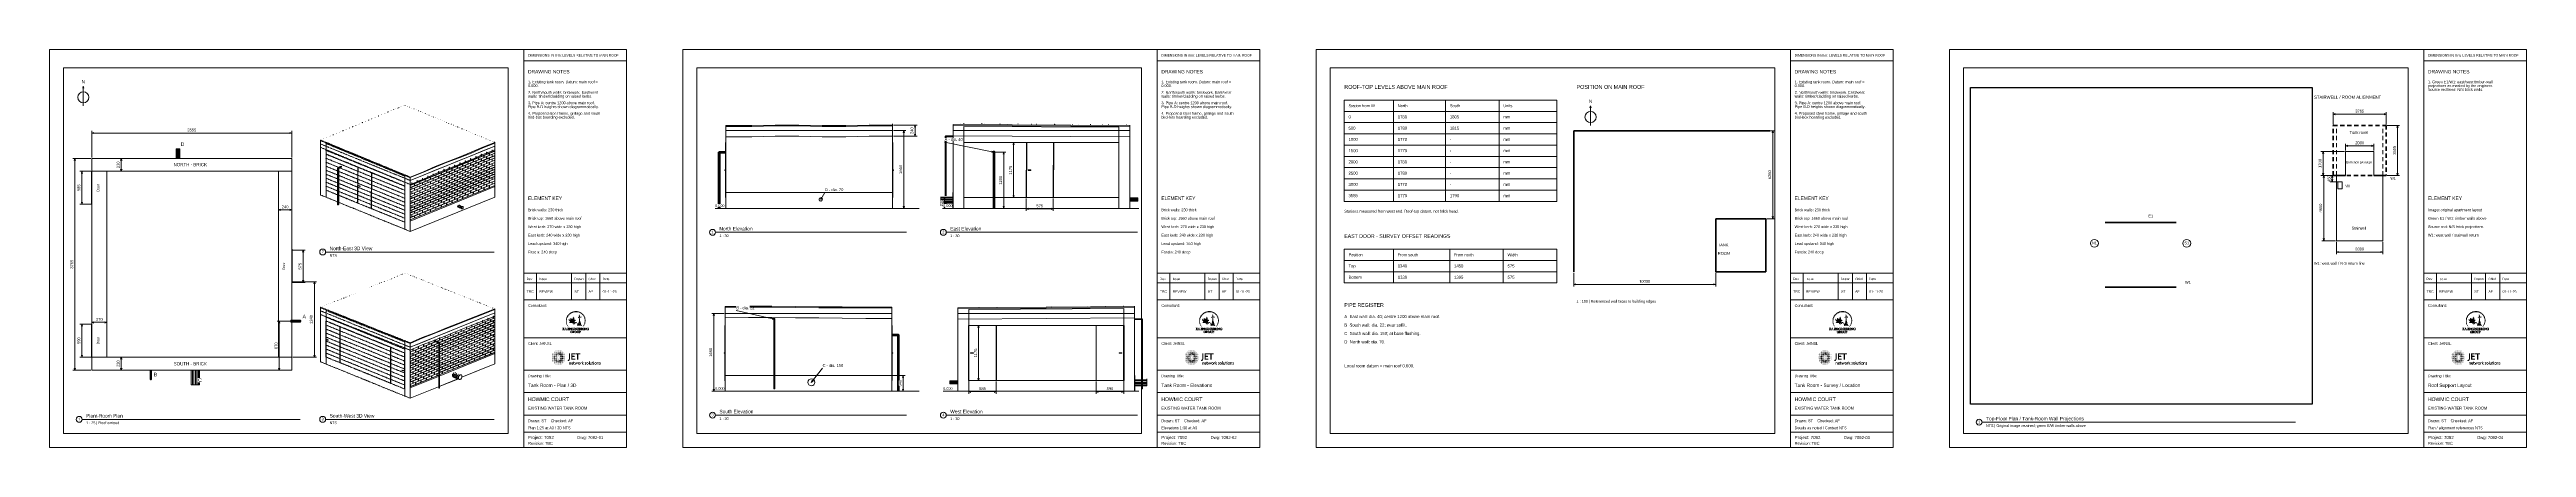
# Model space of a CAD drawing. Header units: millimetres. Extents: x 5 to 1765, y 7 to 290.
import ezdxf
from ezdxf.enums import TextEntityAlignment as Align

# ---------------------------------------------------------------- set-up
doc = ezdxf.new("R2010")
doc.units = ezdxf.units.MM
doc.linetypes.add('SURVEY_DASH', pattern=[5, 3, -2])
for name, color, linetype in [('BRANDING', 7, 'Continuous'), ('DIMENSIONS', 7, 'Continuous'), ('GEOMETRY', 7, 'Continuous'), ('LOAD_PATH', 7, 'Continuous'), ('PROJECTIONS', 7, 'Continuous'), ('SCHEMATIC', 7, 'Continuous'), ('SHEET', 7, 'Continuous'), ('TEXT', 7, 'Continuous'), ('TIMBER_PROJECTIONS', 7, 'Continuous')]:
    doc.layers.add(name, color=color, linetype=linetype)
picture_1 = doc.add_image_def('image1.png', size_in_pixel=(607, 563))

# ---------------------------------------------------------------- blocks, each defined once
blk = doc.blocks.new('SHEET_01')
at = {"layer": 'BRANDING'}
for points in [[(369.4, 92.2), (369.6, 92.2), (369.4, 92), (369.6, 92)], [(369.4, 92), (369.6, 92), (369.4, 91.9), (369.6, 91.9)], [(369.4, 90.8), (369.6, 90.8), (369.4, 90.6), (369.6, 90.6)], [(369.4, 90.6), (369.6, 90.6), (369.4, 90.4), (369.6, 90.4)], [(369.6, 92.2), (369.8, 92.2), (369.6, 92), (369.8, 92)], [(369.6, 92), (369.9, 92), (369.6, 91.9), (369.9, 91.9)], [(369.6, 91.9), (369.8, 91.9), (369.6, 91.7), (369.8, 91.7)], [(369.6, 91.7), (369.8, 91.7), (369.6, 91.5), (369.8, 91.5)], [(369.6, 91.5), (369.8, 91.5), (369.6, 91.3), (369.8, 91.3)], [(369.6, 91.3), (369.8, 91.3), (369.6, 91.1), (369.8, 91.1)], [(369.6, 91.1), (369.8, 91.1), (369.6, 91), (369.8, 91)], [(369.6, 91), (369.9, 91), (369.6, 90.8), (369.9, 90.8)], [(369.6, 90.8), (369.9, 90.8), (369.6, 90.6), (369.9, 90.6)], [(369.6, 90.6), (369.8, 90.6), (369.6, 90.4), (369.8, 90.4)], [(369.8, 92.2), (369.9, 92.2), (369.8, 92), (369.9, 92)], [(369.8, 91.9), (369.9, 91.9), (369.8, 91.7), (369.9, 91.7)], [(369.8, 91.7), (369.9, 91.7), (369.8, 91.5), (369.9, 91.5)], [(369.8, 91.5), (370.1, 91.5), (369.8, 91.3), (370.1, 91.3)], [(369.8, 91.3), (370.1, 91.3), (369.8, 91.1), (370.1, 91.1)], [(369.8, 91.1), (369.9, 91.1), (369.8, 91), (369.9, 91)], [(369.8, 90.6), (369.9, 90.6), (369.8, 90.4), (369.9, 90.4)], [(369.9, 92.2), (370.3, 92.2), (369.9, 92), (370.3, 92)], [(369.9, 92), (370.1, 92), (369.9, 91.9), (370.1, 91.9)], [(369.9, 91.9), (370.3, 91.9), (369.9, 91.7), (370.3, 91.7)], [(369.9, 91.7), (370.1, 91.7), (369.9, 91.5), (370.1, 91.5)], [(369.9, 91.1), (370.1, 91.1), (369.9, 91), (370.1, 91)], [(369.9, 91), (370.1, 91), (369.9, 90.8), (370.1, 90.8)], [(369.9, 90.8), (370.1, 90.8), (369.9, 90.6), (370.1, 90.6)], [(369.9, 90.6), (370.1, 90.6), (369.9, 90.4), (370.1, 90.4)], [(370.1, 92), (370.3, 92), (370.1, 91.9), (370.3, 91.9)], [(370.1, 91.7), (370.3, 91.7), (370.1, 91.5), (370.3, 91.5)], [(370.1, 91.5), (370.3, 91.5), (370.1, 91.3), (370.3, 91.3)], [(370.1, 91.3), (370.3, 91.3), (370.1, 91.1), (370.3, 91.1)], [(370.1, 91.1), (370.3, 91.1), (370.1, 91), (370.3, 91)], [(370.1, 91), (370.3, 91), (370.1, 90.8), (370.3, 90.8)], [(370.3, 92.2), (370.5, 92.2), (370.3, 92), (370.5, 92)], [(370.3, 92), (370.5, 92), (370.3, 91.9), (370.5, 91.9)], [(370.3, 91.9), (370.5, 91.9), (370.3, 91.7), (370.5, 91.7)], [(370.3, 91.7), (370.5, 91.7), (370.3, 91.5), (370.5, 91.5)], [(370.3, 91.5), (370.5, 91.5), (370.3, 91.3), (370.5, 91.3)], [(370.3, 91.3), (370.5, 91.3), (370.3, 91.1), (370.5, 91.1)], [(370.3, 91.1), (370.5, 91.1), (370.3, 91), (370.5, 91)], [(370.3, 91), (370.5, 91), (370.3, 90.8), (370.5, 90.8)], [(370.3, 90.8), (370.5, 90.8), (370.3, 90.6), (370.5, 90.6)], [(370.3, 90.6), (370.5, 90.6), (370.3, 90.4), (370.5, 90.4)], [(370.5, 92.2), (370.7, 92.2), (370.5, 92), (370.7, 92)], [(370.5, 92), (370.7, 92), (370.5, 91.9), (370.7, 91.9)], [(370.5, 91.9), (370.7, 91.9), (370.5, 91.7), (370.7, 91.7)], [(370.5, 91.7), (370.7, 91.7), (370.5, 91.5), (370.7, 91.5)], [(370.5, 91.1), (370.7, 91.1), (370.5, 91), (370.7, 91)], [(370.5, 91), (370.7, 91), (370.5, 90.8), (370.7, 90.8)], [(370.5, 90.8), (370.7, 90.8), (370.5, 90.6), (370.7, 90.6)], [(370.5, 90.6), (370.9, 90.6), (370.5, 90.4), (370.9, 90.4)], [(370.7, 92.2), (370.9, 92.2), (370.7, 92), (370.9, 92)], [(370.7, 92), (370.9, 92), (370.7, 91.9), (370.9, 91.9)], [(370.7, 91.9), (370.9, 91.9), (370.7, 91.7), (370.9, 91.7)], [(370.7, 91), (370.9, 91), (370.7, 90.8), (370.9, 90.8)], [(370.7, 90.8), (370.9, 90.8), (370.7, 90.6), (370.9, 90.6)], [(370.9, 92), (371, 92), (370.9, 91.9), (371, 91.9)], [(370.9, 90.8), (371, 90.8), (370.9, 90.6), (371, 90.6)], [(370.9, 90.6), (371.4, 90.6), (370.9, 90.4), (371.4, 90.4)], [(371, 91), (371.2, 91), (371, 90.8), (371.2, 90.8)], [(371, 90.8), (371.2, 90.8), (371, 90.6), (371.2, 90.6)], [(371.2, 91.3), (371.4, 91.3), (371.2, 91.1), (371.4, 91.1)], [(371.2, 91.1), (371.4, 91.1), (371.2, 91), (371.4, 91)], [(371.2, 91), (371.4, 91), (371.2, 90.8), (371.4, 90.8)], [(371.2, 90.8), (371.4, 90.8), (371.2, 90.6), (371.4, 90.6)], [(371.4, 91.9), (371.6, 91.9), (371.4, 91.7), (371.6, 91.7)], [(371.4, 91.7), (371.6, 91.7), (371.4, 91.5), (371.6, 91.5)], [(371.4, 91.5), (371.8, 91.5), (371.4, 91.3), (371.8, 91.3)], [(371.4, 91.3), (371.6, 91.3), (371.4, 91.1), (371.6, 91.1)], [(371.4, 91.1), (371.6, 91.1), (371.4, 91), (371.6, 91)], [(371.4, 91), (371.6, 91), (371.4, 90.8), (371.6, 90.8)], [(371.4, 90.8), (371.6, 90.8), (371.4, 90.6), (371.6, 90.6)], [(371.4, 90.6), (371.6, 90.6), (371.4, 90.4), (371.6, 90.4)], [(371.6, 92.2), (371.9, 92.2), (371.6, 92), (371.9, 92)], [(371.6, 92), (371.8, 92), (371.6, 91.9), (371.8, 91.9)], [(371.6, 91.9), (371.9, 91.9), (371.6, 91.7), (371.9, 91.7)], [(371.6, 91.7), (371.8, 91.7), (371.6, 91.5), (371.8, 91.5)], [(371.6, 91.3), (371.9, 91.3), (371.6, 91.1), (371.9, 91.1)], [(371.6, 91.1), (371.9, 91.1), (371.6, 91), (371.9, 91)], [(371.8, 92), (371.9, 92), (371.8, 91.9), (371.9, 91.9)], [(371.8, 91.7), (371.9, 91.7), (371.8, 91.5), (371.9, 91.5)], [(371.8, 91.5), (371.9, 91.5), (371.8, 91.3), (371.9, 91.3)], [(371.9, 98.5), (372.1, 98.5), (371.9, 98.3), (372.1, 98.3)], [(371.9, 98.3), (372.1, 98.3), (371.9, 98.2), (372.1, 98.2)], [(371.9, 98.2), (372.1, 98.2), (371.9, 98), (372.1, 98)], [(371.9, 98), (372.1, 98), (371.9, 97.8), (372.1, 97.8)], [(371.9, 97.8), (372.1, 97.8), (371.9, 97.6), (372.1, 97.6)], [(371.9, 97.6), (372.1, 97.6), (371.9, 97.4), (372.1, 97.4)], [(371.9, 97.4), (372.1, 97.4), (371.9, 97.3), (372.1, 97.3)], [(371.9, 97.3), (372.1, 97.3), (371.9, 97.1), (372.1, 97.1)], [(371.9, 97.1), (372.3, 97.1), (371.9, 96.9), (372.3, 96.9)], [(371.9, 96.9), (372.3, 96.9), (371.9, 96.7), (372.3, 96.7)], [(371.9, 96.7), (372.3, 96.7), (371.9, 96.5), (372.3, 96.5)], [(371.9, 96.5), (372.1, 96.5), (371.9, 96.4), (372.1, 96.4)], [(371.9, 96.4), (372.1, 96.4), (371.9, 96.2), (372.1, 96.2)], [(371.9, 96.2), (372.1, 96.2), (371.9, 96), (372.1, 96)], [(371.9, 96), (372.1, 96), (371.9, 95.8), (372.1, 95.8)], [(371.9, 95.8), (372.1, 95.8), (371.9, 95.6), (372.1, 95.6)], [(371.9, 92), (372.1, 92), (371.9, 91.9), (372.1, 91.9)], [(371.9, 91.9), (372.1, 91.9), (371.9, 91.7), (372.1, 91.7)], [(371.9, 91.7), (372.1, 91.7), (371.9, 91.5), (372.1, 91.5)], [(371.9, 91.5), (372.1, 91.5), (371.9, 91.3), (372.1, 91.3)], [(371.9, 91.3), (372.1, 91.3), (371.9, 91.1), (372.1, 91.1)], [(371.9, 91.1), (372.1, 91.1), (371.9, 91), (372.1, 91)], [(371.9, 91), (372.1, 91), (371.9, 90.8), (372.1, 90.8)], [(371.9, 90.8), (372.1, 90.8), (371.9, 90.6), (372.1, 90.6)], [(371.9, 90.6), (372.1, 90.6), (371.9, 90.4), (372.1, 90.4)], [(372.1, 99.1), (372.3, 99.1), (372.1, 98.9), (372.3, 98.9)], [(372.1, 98.9), (372.3, 98.9), (372.1, 98.7), (372.3, 98.7)], [(372.1, 98.7), (372.3, 98.7), (372.1, 98.5), (372.3, 98.5)], [(372.1, 98.5), (372.3, 98.5), (372.1, 98.3), (372.3, 98.3)], [(372.1, 98.3), (372.5, 98.3), (372.1, 98.2), (372.5, 98.2)], [(372.1, 98.2), (372.5, 98.2), (372.1, 98), (372.5, 98)], [(372.1, 98), (372.3, 98), (372.1, 97.8), (372.3, 97.8)], [(372.1, 97.8), (372.3, 97.8), (372.1, 97.6), (372.3, 97.6)], [(372.1, 97.6), (372.3, 97.6), (372.1, 97.4), (372.3, 97.4)], [(372.1, 97.4), (372.3, 97.4), (372.1, 97.3), (372.3, 97.3)], [(372.1, 97.3), (372.3, 97.3), (372.1, 97.1), (372.3, 97.1)], [(372.1, 96.5), (372.3, 96.5), (372.1, 96.4), (372.3, 96.4)], [(372.1, 96.4), (372.3, 96.4), (372.1, 96.2), (372.3, 96.2)], [(372.1, 96.2), (372.3, 96.2), (372.1, 96), (372.3, 96)], [(372.1, 96), (372.3, 96), (372.1, 95.8), (372.3, 95.8)], [(372.1, 95.8), (372.3, 95.8), (372.1, 95.6), (372.3, 95.6)], [(372.1, 95.6), (372.5, 95.6), (372.1, 95.5), (372.5, 95.5)], [(372.1, 95.5), (372.3, 95.5), (372.1, 95.3), (372.3, 95.3)], [(372.1, 95.3), (372.3, 95.3), (372.1, 95.1), (372.3, 95.1)], [(372.1, 91.5), (372.3, 91.5), (372.1, 91.3), (372.3, 91.3)], [(372.1, 91.3), (372.3, 91.3), (372.1, 91.1), (372.3, 91.1)], [(372.1, 91.1), (372.3, 91.1), (372.1, 91), (372.3, 91)], [(372.1, 91), (372.3, 91), (372.1, 90.8), (372.3, 90.8)], [(372.1, 90.8), (372.3, 90.8), (372.1, 90.6), (372.3, 90.6)], [(372.1, 90.6), (372.5, 90.6), (372.1, 90.4), (372.5, 90.4)], [(372.3, 99.6), (372.5, 99.6), (372.3, 99.4), (372.5, 99.4)], [(372.3, 99.4), (372.5, 99.4), (372.3, 99.2), (372.5, 99.2)], [(372.3, 99.2), (372.5, 99.2), (372.3, 99.1), (372.5, 99.1)], [(372.3, 99.1), (372.6, 99.1), (372.3, 98.9), (372.6, 98.9)], [(372.3, 98.9), (372.6, 98.9), (372.3, 98.7), (372.6, 98.7)], [(372.3, 98.7), (372.6, 98.7), (372.3, 98.5), (372.6, 98.5)], [(372.3, 98.5), (372.5, 98.5), (372.3, 98.3), (372.5, 98.3)], [(372.3, 98), (372.5, 98), (372.3, 97.8), (372.5, 97.8)], [(372.3, 97.8), (372.5, 97.8), (372.3, 97.6), (372.5, 97.6)], [(372.3, 97.6), (372.5, 97.6), (372.3, 97.4), (372.5, 97.4)], [(372.3, 97.4), (372.5, 97.4), (372.3, 97.3), (372.5, 97.3)], [(372.3, 97.3), (372.5, 97.3), (372.3, 97.1), (372.5, 97.1)], [(372.3, 97.1), (372.5, 97.1), (372.3, 96.9), (372.5, 96.9)], [(372.3, 96.9), (372.5, 96.9), (372.3, 96.7), (372.5, 96.7)], [(372.3, 96.7), (372.5, 96.7), (372.3, 96.5), (372.5, 96.5)], [(372.3, 96.5), (372.5, 96.5), (372.3, 96.4), (372.5, 96.4)], [(372.3, 96.4), (372.5, 96.4), (372.3, 96.2), (372.5, 96.2)], [(372.3, 96.2), (372.5, 96.2), (372.3, 96), (372.5, 96)], [(372.3, 96), (372.5, 96), (372.3, 95.8), (372.5, 95.8)], [(372.3, 95.8), (372.5, 95.8), (372.3, 95.6), (372.5, 95.6)], [(372.3, 95.5), (372.5, 95.5), (372.3, 95.3), (372.5, 95.3)], [(372.3, 95.3), (372.5, 95.3), (372.3, 95.1), (372.5, 95.1)], [(372.3, 95.1), (372.6, 95.1), (372.3, 94.9), (372.6, 94.9)], [(372.3, 94.9), (372.5, 94.9), (372.3, 94.7), (372.5, 94.7)], [(372.3, 94.7), (372.5, 94.7), (372.3, 94.6), (372.5, 94.6)], [(372.3, 91.1), (372.5, 91.1), (372.3, 91), (372.5, 91)], [(372.3, 91), (372.5, 91), (372.3, 90.8), (372.5, 90.8)], [(372.3, 90.8), (372.5, 90.8), (372.3, 90.6), (372.5, 90.6)], [(372.5, 100), (372.6, 100), (372.5, 99.8), (372.6, 99.8)], [(372.5, 99.8), (372.6, 99.8), (372.5, 99.6), (372.6, 99.6)], [(372.5, 99.6), (373, 99.6), (372.5, 99.4), (373, 99.4)], [(372.5, 99.4), (372.6, 99.4), (372.5, 99.2), (372.6, 99.2)], [(372.5, 99.2), (372.6, 99.2), (372.5, 99.1), (372.6, 99.1)], [(372.5, 98.5), (372.6, 98.5), (372.5, 98.3), (372.6, 98.3)], [(372.5, 98.3), (372.6, 98.3), (372.5, 98.2), (372.6, 98.2)], [(372.5, 98.2), (372.6, 98.2), (372.5, 98), (372.6, 98)], [(372.5, 98), (372.6, 98), (372.5, 97.8), (372.6, 97.8)], [(372.5, 95.6), (372.6, 95.6), (372.5, 95.5), (372.6, 95.5)], [(372.5, 95.5), (372.6, 95.5), (372.5, 95.3), (372.6, 95.3)], [(372.5, 95.3), (372.6, 95.3), (372.5, 95.1), (372.6, 95.1)], [(372.5, 94.9), (372.6, 94.9), (372.5, 94.7), (372.6, 94.7)], [(372.5, 94.7), (372.6, 94.7), (372.5, 94.6), (372.6, 94.6)], [(372.5, 94.6), (372.8, 94.6), (372.5, 94.4), (372.8, 94.4)], [(372.5, 94.4), (372.6, 94.4), (372.5, 94.2), (372.6, 94.2)], [(372.5, 90.8), (372.6, 90.8), (372.5, 90.6), (372.6, 90.6)], [(372.5, 90.6), (372.6, 90.6), (372.5, 90.4), (372.6, 90.4)], [(372.6, 100.3), (372.8, 100.3), (372.6, 100.1), (372.8, 100.1)], [(372.6, 100.1), (372.8, 100.1), (372.6, 100), (372.8, 100)], [(372.6, 100), (372.8, 100), (372.6, 99.8), (372.8, 99.8)], [(372.6, 99.8), (372.8, 99.8), (372.6, 99.6), (372.8, 99.6)], [(372.6, 99.4), (372.8, 99.4), (372.6, 99.2), (372.8, 99.2)], [(372.6, 99.2), (372.8, 99.2), (372.6, 99.1), (372.8, 99.1)], [(372.6, 99.1), (372.8, 99.1), (372.6, 98.9), (372.8, 98.9)], [(372.6, 98.9), (372.8, 98.9), (372.6, 98.7), (372.8, 98.7)], [(372.6, 98.7), (372.8, 98.7), (372.6, 98.5), (372.8, 98.5)], [(372.6, 94.9), (372.8, 94.9), (372.6, 94.7), (372.8, 94.7)], [(372.6, 94.7), (372.8, 94.7), (372.6, 94.6), (372.8, 94.6)], [(372.6, 94.4), (372.8, 94.4), (372.6, 94.2), (372.8, 94.2)], [(372.6, 94.2), (372.8, 94.2), (372.6, 94), (372.8, 94)], [(372.6, 94), (372.8, 94), (372.6, 93.8), (372.8, 93.8)], [(372.8, 100.7), (373, 100.7), (372.8, 100.5), (373, 100.5)], [(372.8, 100.5), (373, 100.5), (372.8, 100.3), (373, 100.3)], [(372.8, 100.3), (373.2, 100.3), (372.8, 100.1), (373.2, 100.1)], [(372.8, 100.1), (373, 100.1), (372.8, 100), (373, 100)], [(372.8, 100), (373, 100), (372.8, 99.8), (373, 99.8)], [(372.8, 99.8), (373, 99.8), (372.8, 99.6), (373, 99.6)], [(372.8, 99.4), (373, 99.4), (372.8, 99.2), (373, 99.2)], [(372.8, 99.2), (373, 99.2), (372.8, 99.1), (373, 99.1)], [(372.8, 94.4), (373, 94.4), (372.8, 94.2), (373, 94.2)], [(372.8, 94.2), (373, 94.2), (372.8, 94), (373, 94)], [(372.8, 94), (373, 94), (372.8, 93.8), (373, 93.8)], [(372.8, 93.8), (373, 93.8), (372.8, 93.7), (373, 93.7)], [(372.8, 93.7), (373, 93.7), (372.8, 93.5), (373, 93.5)], [(373, 101), (373.2, 101), (373, 100.9), (373.2, 100.9)], [(373, 100.9), (373.2, 100.9), (373, 100.7), (373.2, 100.7)], [(373, 100.7), (373.4, 100.7), (373, 100.5), (373.4, 100.5)], [(373, 100.5), (373.2, 100.5), (373, 100.3), (373.2, 100.3)], [(373, 100.1), (373.2, 100.1), (373, 100), (373.2, 100)], [(373, 100), (373.2, 100), (373, 99.8), (373.2, 99.8)], [(373, 99.8), (373.2, 99.8), (373, 99.6), (373.2, 99.6)], [(373, 99.6), (373.2, 99.6), (373, 99.4), (373.2, 99.4)], [(373, 93.8), (373.2, 93.8), (373, 93.7), (373.2, 93.7)], [(373, 93.7), (373.2, 93.7), (373, 93.5), (373.2, 93.5)], [(373, 93.5), (373.4, 93.5), (373, 93.3), (373.4, 93.3)], [(373, 92.2), (373.2, 92.2), (373, 92), (373.2, 92)], [(373, 92), (373.2, 92), (373, 91.9), (373.2, 91.9)], [(373, 91.9), (373.2, 91.9), (373, 91.7), (373.2, 91.7)], [(373, 91.3), (373.2, 91.3), (373, 91.1), (373.2, 91.1)], [(373, 91.1), (373.2, 91.1), (373, 91), (373.2, 91)], [(373, 91), (373.2, 91), (373, 90.8), (373.2, 90.8)], [(373, 90.8), (373.2, 90.8), (373, 90.6), (373.2, 90.6)], [(373, 90.6), (373.2, 90.6), (373, 90.4), (373.2, 90.4)], [(373.2, 101.2), (373.4, 101.2), (373.2, 101), (373.4, 101)], [(373.2, 101), (373.4, 101), (373.2, 100.9), (373.4, 100.9)], [(373.2, 100.9), (373.4, 100.9), (373.2, 100.7), (373.4, 100.7)], [(373.2, 100.5), (373.4, 100.5), (373.2, 100.3), (373.4, 100.3)], [(373.2, 100.3), (373.4, 100.3), (373.2, 100.1), (373.4, 100.1)], [(373.2, 100.1), (373.4, 100.1), (373.2, 100), (373.4, 100)], [(373.2, 100), (373.4, 100), (373.2, 99.8), (373.4, 99.8)], [(373.2, 93.7), (373.4, 93.7), (373.2, 93.5), (373.4, 93.5)], [(373.2, 93.3), (373.4, 93.3), (373.2, 93.1), (373.4, 93.1)], [(373.2, 92.2), (373.4, 92.2), (373.2, 92), (373.4, 92)], [(373.2, 92), (373.4, 92), (373.2, 91.9), (373.4, 91.9)], [(373.2, 91.9), (373.6, 91.9), (373.2, 91.7), (373.6, 91.7)], [(373.2, 91.7), (373.6, 91.7), (373.2, 91.5), (373.6, 91.5)], [(373.2, 91.5), (373.6, 91.5), (373.2, 91.3), (373.6, 91.3)], [(373.2, 91.3), (373.6, 91.3), (373.2, 91.1), (373.6, 91.1)], [(373.2, 91.1), (373.4, 91.1), (373.2, 91), (373.4, 91)], [(373.2, 91), (373.4, 91), (373.2, 90.8), (373.4, 90.8)], [(373.2, 90.8), (373.4, 90.8), (373.2, 90.6), (373.4, 90.6)], [(373.2, 90.6), (374.1, 90.6), (373.2, 90.4), (374.1, 90.4)], [(373.4, 101.4), (373.6, 101.4), (373.4, 101.2), (373.6, 101.2)], [(373.4, 101.2), (373.7, 101.2), (373.4, 101), (373.7, 101)], [(373.4, 101), (373.7, 101), (373.4, 100.9), (373.7, 100.9)], [(373.4, 100.9), (373.6, 100.9), (373.4, 100.7), (373.6, 100.7)], [(373.4, 100.7), (373.6, 100.7), (373.4, 100.5), (373.6, 100.5)], [(373.4, 100.5), (373.6, 100.5), (373.4, 100.3), (373.6, 100.3)], [(373.4, 100.3), (373.6, 100.3), (373.4, 100.1), (373.6, 100.1)], [(373.4, 93.3), (373.6, 93.3), (373.4, 93.1), (373.6, 93.1)], [(373.4, 93.1), (373.6, 93.1), (373.4, 92.9), (373.6, 92.9)], [(373.4, 92.9), (373.7, 92.9), (373.4, 92.8), (373.7, 92.8)], [(373.4, 92.2), (373.7, 92.2), (373.4, 92), (373.7, 92)], [(373.4, 92), (373.9, 92), (373.4, 91.9), (373.9, 91.9)], [(373.4, 91.1), (373.6, 91.1), (373.4, 91), (373.6, 91)], [(373.4, 91), (373.6, 91), (373.4, 90.8), (373.6, 90.8)], [(373.4, 90.8), (373.6, 90.8), (373.4, 90.6), (373.6, 90.6)], [(373.6, 101.6), (374.1, 101.6), (373.6, 101.4), (374.1, 101.4)], [(373.6, 101.4), (373.7, 101.4), (373.6, 101.2), (373.7, 101.2)], [(373.6, 100.9), (373.7, 100.9), (373.6, 100.7), (373.7, 100.7)], [(373.6, 100.7), (373.7, 100.7), (373.6, 100.5), (373.7, 100.5)], [(373.6, 91.9), (373.7, 91.9), (373.6, 91.7), (373.7, 91.7)], [(373.6, 91.7), (373.9, 91.7), (373.6, 91.5), (373.9, 91.5)], [(373.6, 91.5), (374.1, 91.5), (373.6, 91.3), (374.1, 91.3)], [(373.6, 91.3), (374.1, 91.3), (373.6, 91.1), (374.1, 91.1)], [(373.6, 91.1), (373.7, 91.1), (373.6, 91), (373.7, 91)], [(373.6, 91), (373.7, 91), (373.6, 90.8), (373.7, 90.8)], [(373.6, 90.8), (373.9, 90.8), (373.6, 90.6), (373.9, 90.6)], [(373.7, 101.8), (374.1, 101.8), (373.7, 101.6), (374.1, 101.6)], [(373.7, 101.4), (374.1, 101.4), (373.7, 101.2), (374.1, 101.2)], [(373.7, 101.2), (374.1, 101.2), (373.7, 101), (374.1, 101)], [(373.7, 101), (373.9, 101), (373.7, 100.9), (373.9, 100.9)], [(373.7, 100.9), (373.9, 100.9), (373.7, 100.7), (373.9, 100.7)], [(373.7, 92.2), (373.9, 92.2), (373.7, 92), (373.9, 92)], [(373.7, 91.9), (373.9, 91.9), (373.7, 91.7), (373.9, 91.7)], [(373.9, 101.9), (374.3, 101.9), (373.9, 101.8), (374.3, 101.8)], [(373.9, 101), (374.1, 101), (373.9, 100.9), (374.1, 100.9)], [(373.9, 98.3), (374.1, 98.3), (373.9, 98.2), (374.1, 98.2)], [(373.9, 98.2), (374.1, 98.2), (373.9, 98), (374.1, 98)], [(373.9, 98), (374.1, 98), (373.9, 97.8), (374.1, 97.8)], [(373.9, 97.8), (374.1, 97.8), (373.9, 97.6), (374.1, 97.6)], [(373.9, 97.6), (374.1, 97.6), (373.9, 97.4), (374.1, 97.4)], [(373.9, 92.2), (374.1, 92.2), (373.9, 92), (374.1, 92)], [(373.9, 92), (374.1, 92), (373.9, 91.9), (374.1, 91.9)], [(373.9, 91.9), (374.1, 91.9), (373.9, 91.7), (374.1, 91.7)], [(373.9, 91.7), (374.1, 91.7), (373.9, 91.5), (374.1, 91.5)], [(373.9, 91.1), (374.1, 91.1), (373.9, 91), (374.1, 91)], [(373.9, 91), (374.1, 91), (373.9, 90.8), (374.1, 90.8)], [(373.9, 90.8), (374.3, 90.8), (373.9, 90.6), (374.3, 90.6)], [(374.1, 102.1), (374.4, 102.1), (374.1, 101.9), (374.4, 101.9)], [(374.1, 101.8), (374.3, 101.8), (374.1, 101.6), (374.3, 101.6)], [(374.1, 101.6), (374.3, 101.6), (374.1, 101.4), (374.3, 101.4)], [(374.1, 101.4), (374.3, 101.4), (374.1, 101.2), (374.3, 101.2)], [(374.1, 101.2), (374.3, 101.2), (374.1, 101), (374.3, 101)], [(374.1, 98.5), (374.3, 98.5), (374.1, 98.3), (374.3, 98.3)], [(374.1, 98.3), (374.3, 98.3), (374.1, 98.2), (374.3, 98.2)], [(374.1, 98.2), (374.3, 98.2), (374.1, 98), (374.3, 98)], [(374.1, 98), (374.3, 98), (374.1, 97.8), (374.3, 97.8)], [(374.1, 97.8), (374.3, 97.8), (374.1, 97.6), (374.3, 97.6)], [(374.1, 97.6), (374.6, 97.6), (374.1, 97.4), (374.6, 97.4)], [(374.1, 97.4), (374.3, 97.4), (374.1, 97.3), (374.3, 97.3)], [(374.1, 95.8), (374.3, 95.8), (374.1, 95.6), (374.3, 95.6)], [(374.1, 92.2), (374.3, 92.2), (374.1, 92), (374.3, 92)], [(374.1, 92), (374.3, 92), (374.1, 91.9), (374.3, 91.9)], [(374.1, 91.9), (374.3, 91.9), (374.1, 91.7), (374.3, 91.7)], [(374.1, 91.7), (374.3, 91.7), (374.1, 91.5), (374.3, 91.5)], [(374.1, 91.5), (374.3, 91.5), (374.1, 91.3), (374.3, 91.3)], [(374.1, 91.3), (374.3, 91.3), (374.1, 91.1), (374.3, 91.1)], [(374.1, 91.1), (374.3, 91.1), (374.1, 91), (374.3, 91)], [(374.1, 91), (374.3, 91), (374.1, 90.8), (374.3, 90.8)], [(374.1, 90.6), (374.3, 90.6), (374.1, 90.4), (374.3, 90.4)], [(374.3, 102.3), (374.6, 102.3), (374.3, 102.1), (374.6, 102.1)], [(374.3, 101.9), (374.4, 101.9), (374.3, 101.8), (374.4, 101.8)], [(374.3, 101.8), (374.4, 101.8), (374.3, 101.6), (374.4, 101.6)], [(374.3, 101.6), (374.4, 101.6), (374.3, 101.4), (374.4, 101.4)], [(374.3, 101.4), (374.4, 101.4), (374.3, 101.2), (374.4, 101.2)], [(374.3, 98.3), (374.4, 98.3), (374.3, 98.2), (374.4, 98.2)], [(374.3, 98.2), (374.4, 98.2), (374.3, 98), (374.4, 98)], [(374.3, 98), (374.4, 98), (374.3, 97.8), (374.4, 97.8)], [(374.3, 97.8), (374.4, 97.8), (374.3, 97.6), (374.4, 97.6)], [(374.3, 97.4), (375, 97.4), (374.3, 97.3), (375, 97.3)], [(374.3, 97.3), (374.4, 97.3), (374.3, 97.1), (374.4, 97.1)], [(374.3, 96), (374.4, 96), (374.3, 95.8), (374.4, 95.8)], [(374.3, 95.8), (374.4, 95.8), (374.3, 95.6), (374.4, 95.6)], [(374.3, 95.6), (374.4, 95.6), (374.3, 95.5), (374.4, 95.5)], [(374.3, 92.2), (374.6, 92.2), (374.3, 92), (374.6, 92)], [(374.3, 92), (374.4, 92), (374.3, 91.9), (374.4, 91.9)], [(374.3, 91.9), (374.4, 91.9), (374.3, 91.7), (374.4, 91.7)], [(374.3, 91), (374.4, 91), (374.3, 90.8), (374.4, 90.8)], [(374.3, 90.8), (374.4, 90.8), (374.3, 90.6), (374.4, 90.6)], [(374.3, 90.6), (374.4, 90.6), (374.3, 90.4), (374.4, 90.4)], [(374.4, 102.5), (374.6, 102.5), (374.4, 102.3), (374.6, 102.3)], [(374.4, 102.1), (374.6, 102.1), (374.4, 101.9), (374.6, 101.9)], [(374.4, 101.9), (374.6, 101.9), (374.4, 101.8), (374.6, 101.8)], [(374.4, 101.8), (374.6, 101.8), (374.4, 101.6), (374.6, 101.6)], [(374.4, 101.6), (374.6, 101.6), (374.4, 101.4), (374.6, 101.4)], [(374.4, 97.8), (374.6, 97.8), (374.4, 97.6), (374.6, 97.6)], [(374.4, 97.3), (375, 97.3), (374.4, 97.1), (375, 97.1)], [(374.4, 97.1), (374.6, 97.1), (374.4, 96.9), (374.6, 96.9)], [(374.4, 96), (374.6, 96), (374.4, 95.8), (374.6, 95.8)], [(374.4, 95.8), (374.8, 95.8), (374.4, 95.6), (374.8, 95.6)], [(374.4, 95.6), (374.6, 95.6), (374.4, 95.5), (374.6, 95.5)], [(374.4, 92), (374.6, 92), (374.4, 91.9), (374.6, 91.9)], [(374.4, 91.9), (374.6, 91.9), (374.4, 91.7), (374.6, 91.7)], [(374.4, 91.7), (374.6, 91.7), (374.4, 91.5), (374.6, 91.5)], [(374.4, 91.5), (374.6, 91.5), (374.4, 91.3), (374.6, 91.3)], [(374.4, 91.3), (374.6, 91.3), (374.4, 91.1), (374.6, 91.1)], [(374.4, 91.1), (374.6, 91.1), (374.4, 91), (374.6, 91)], [(374.4, 91), (374.6, 91), (374.4, 90.8), (374.6, 90.8)], [(374.4, 90.8), (374.6, 90.8), (374.4, 90.6), (374.6, 90.6)], [(374.4, 90.6), (374.6, 90.6), (374.4, 90.4), (374.6, 90.4)], [(374.6, 102.7), (374.8, 102.7), (374.6, 102.5), (374.8, 102.5)], [(374.6, 102.5), (374.8, 102.5), (374.6, 102.3), (374.8, 102.3)], [(374.6, 102.3), (374.8, 102.3), (374.6, 102.1), (374.8, 102.1)], [(374.6, 102.1), (374.8, 102.1), (374.6, 101.9), (374.8, 101.9)], [(374.6, 101.9), (374.8, 101.9), (374.6, 101.8), (374.8, 101.8)], [(374.6, 101.8), (374.8, 101.8), (374.6, 101.6), (374.8, 101.6)], [(374.6, 97.8), (375, 97.8), (374.6, 97.6), (375, 97.6)], [(374.6, 97.6), (374.8, 97.6), (374.6, 97.4), (374.8, 97.4)], [(374.6, 97.1), (375, 97.1), (374.6, 96.9), (375, 96.9)], [(374.6, 96.9), (374.8, 96.9), (374.6, 96.7), (374.8, 96.7)], [(374.6, 96.7), (374.8, 96.7), (374.6, 96.5), (374.8, 96.5)], [(374.6, 96.5), (374.8, 96.5), (374.6, 96.4), (374.8, 96.4)], [(374.6, 96.2), (374.8, 96.2), (374.6, 96), (374.8, 96)], [(374.6, 96), (374.8, 96), (374.6, 95.8), (374.8, 95.8)], [(374.6, 95.6), (375.7, 95.6), (374.6, 95.5), (375.7, 95.5)], [(374.6, 92.2), (374.8, 92.2), (374.6, 92), (374.8, 92)], [(374.6, 92), (374.8, 92), (374.6, 91.9), (374.8, 91.9)], [(374.6, 91.9), (374.8, 91.9), (374.6, 91.7), (374.8, 91.7)], [(374.6, 91.7), (375, 91.7), (374.6, 91.5), (375, 91.5)], [(374.6, 91.5), (375, 91.5), (374.6, 91.3), (375, 91.3)], [(374.6, 91.3), (374.8, 91.3), (374.6, 91.1), (374.8, 91.1)], [(374.6, 91.1), (374.8, 91.1), (374.6, 91), (374.8, 91)], [(374.6, 91), (374.8, 91), (374.6, 90.8), (374.8, 90.8)], [(374.6, 90.8), (374.8, 90.8), (374.6, 90.6), (374.8, 90.6)], [(374.6, 90.6), (374.8, 90.6), (374.6, 90.4), (374.8, 90.4)], [(374.8, 102.8), (375, 102.8), (374.8, 102.7), (375, 102.7)], [(374.8, 102.7), (375, 102.7), (374.8, 102.5), (375, 102.5)], [(374.8, 102.5), (375.2, 102.5), (374.8, 102.3), (375.2, 102.3)], [(374.8, 102.3), (375, 102.3), (374.8, 102.1), (375, 102.1)], [(374.8, 102.1), (375, 102.1), (374.8, 101.9), (375, 101.9)], [(374.8, 101.9), (375, 101.9), (374.8, 101.8), (375, 101.8)], [(374.8, 97.6), (375, 97.6), (374.8, 97.4), (375, 97.4)], [(374.8, 96.9), (375.2, 96.9), (374.8, 96.7), (375.2, 96.7)], [(374.8, 96.7), (375, 96.7), (374.8, 96.5), (375, 96.5)], [(374.8, 96.5), (376.1, 96.5), (374.8, 96.4), (376.1, 96.4)], [(374.8, 96.4), (375, 96.4), (374.8, 96.2), (375, 96.2)], [(374.8, 96.2), (375, 96.2), (374.8, 96), (375, 96)], [(374.8, 96), (375, 96), (374.8, 95.8), (375, 95.8)], [(374.8, 95.8), (375, 95.8), (374.8, 95.6), (375, 95.6)], [(374.8, 92), (375, 92), (374.8, 91.9), (375, 91.9)], [(374.8, 91.9), (375, 91.9), (374.8, 91.7), (375, 91.7)], [(374.8, 91.3), (375, 91.3), (374.8, 91.1), (375, 91.1)], [(374.8, 90.8), (375, 90.8), (374.8, 90.6), (375, 90.6)], [(374.8, 90.6), (375, 90.6), (374.8, 90.4), (375, 90.4)], [(374.8, 89.5), (375, 89.5), (374.8, 89.3), (375, 89.3)], [(374.8, 89.3), (375, 89.3), (374.8, 89.2), (375, 89.2)], [(374.8, 89.2), (375, 89.2), (374.8, 89), (375, 89)], [(374.8, 89), (375, 89), (374.8, 88.8), (375, 88.8)], [(375, 102.8), (375.4, 102.8), (375, 102.7), (375.4, 102.7)], [(375, 102.7), (375.2, 102.7), (375, 102.5), (375.2, 102.5)], [(375, 102.3), (375.2, 102.3), (375, 102.1), (375.2, 102.1)], [(375, 102.1), (375.2, 102.1), (375, 101.9), (375.2, 101.9)], [(375, 98.9), (375.2, 98.9), (375, 98.7), (375.2, 98.7)], [(375, 98.7), (375.2, 98.7), (375, 98.5), (375.2, 98.5)], [(375, 98.5), (375.2, 98.5), (375, 98.3), (375.2, 98.3)], [(375, 98.3), (375.2, 98.3), (375, 98.2), (375.2, 98.2)], [(375, 98.2), (375.2, 98.2), (375, 98), (375.2, 98)], [(375, 98), (375.2, 98), (375, 97.8), (375.2, 97.8)], [(375, 97.8), (375.2, 97.8), (375, 97.6), (375.2, 97.6)], [(375, 97.6), (375.5, 97.6), (375, 97.4), (375.5, 97.4)], [(375, 97.4), (375.2, 97.4), (375, 97.3), (375.2, 97.3)], [(375, 97.3), (375.2, 97.3), (375, 97.1), (375.2, 97.1)], [(375, 97.1), (375.5, 97.1), (375, 96.9), (375.5, 96.9)], [(375, 96.7), (375.2, 96.7), (375, 96.5), (375.2, 96.5)], [(375, 96.4), (375.2, 96.4), (375, 96.2), (375.2, 96.2)], [(375, 96.2), (375.2, 96.2), (375, 96), (375.2, 96)], [(375, 96), (375.4, 96), (375, 95.8), (375.4, 95.8)], [(375, 95.8), (375.4, 95.8), (375, 95.6), (375.4, 95.6)], [(375, 91.9), (375.2, 91.9), (375, 91.7), (375.2, 91.7)], [(375, 91.7), (375.2, 91.7), (375, 91.5), (375.2, 91.5)], [(375, 91.5), (375.2, 91.5), (375, 91.3), (375.2, 91.3)], [(375, 91.3), (375.2, 91.3), (375, 91.1), (375.2, 91.1)], [(375, 91.1), (375.2, 91.1), (375, 91), (375.2, 91)], [(375, 89.7), (375.2, 89.7), (375, 89.5), (375.2, 89.5)], [(375, 89.5), (375.4, 89.5), (375, 89.3), (375.4, 89.3)], [(375, 89.3), (375.2, 89.3), (375, 89.2), (375.2, 89.2)], [(375, 89.2), (375.2, 89.2), (375, 89), (375.2, 89)], [(375, 89), (375.2, 89), (375, 88.8), (375.2, 88.8)], [(375, 88.8), (375.4, 88.8), (375, 88.6), (375.4, 88.6)], [(375, 88.6), (375.2, 88.6), (375, 88.4), (375.2, 88.4)], [(375.2, 103), (375.4, 103), (375.2, 102.8), (375.4, 102.8)], [(375.2, 102.7), (375.4, 102.7), (375.2, 102.5), (375.4, 102.5)], [(375.2, 102.5), (375.4, 102.5), (375.2, 102.3), (375.4, 102.3)], [(375.2, 102.3), (375.4, 102.3), (375.2, 102.1), (375.4, 102.1)], [(375.2, 99.1), (375.5, 99.1), (375.2, 98.9), (375.5, 98.9)], [(375.2, 98.9), (375.4, 98.9), (375.2, 98.7), (375.4, 98.7)], [(375.2, 98.7), (375.5, 98.7), (375.2, 98.5), (375.5, 98.5)], [(375.2, 98.5), (375.4, 98.5), (375.2, 98.3), (375.4, 98.3)], [(375.2, 98.3), (375.5, 98.3), (375.2, 98.2), (375.5, 98.2)], [(375.2, 98.2), (375.4, 98.2), (375.2, 98), (375.4, 98)], [(375.2, 98), (375.4, 98), (375.2, 97.8), (375.4, 97.8)], [(375.2, 97.8), (375.5, 97.8), (375.2, 97.6), (375.5, 97.6)], [(375.2, 97.4), (375.5, 97.4), (375.2, 97.3), (375.5, 97.3)], [(375.2, 97.3), (375.4, 97.3), (375.2, 97.1), (375.4, 97.1)], [(375.2, 96.9), (375.4, 96.9), (375.2, 96.7), (375.4, 96.7)], [(375.2, 96.7), (375.4, 96.7), (375.2, 96.5), (375.4, 96.5)], [(375.2, 96.4), (375.5, 96.4), (375.2, 96.2), (375.5, 96.2)], [(375.2, 96.2), (375.9, 96.2), (375.2, 96), (375.9, 96)], [(375.2, 91.5), (375.4, 91.5), (375.2, 91.3), (375.4, 91.3)], [(375.2, 91.3), (375.4, 91.3), (375.2, 91.1), (375.4, 91.1)], [(375.2, 91.1), (375.7, 91.1), (375.2, 91), (375.7, 91)], [(375.2, 91), (375.4, 91), (375.2, 90.8), (375.4, 90.8)], [(375.2, 89.9), (375.4, 89.9), (375.2, 89.7), (375.4, 89.7)], [(375.2, 89.7), (375.4, 89.7), (375.2, 89.5), (375.4, 89.5)], [(375.2, 89.3), (375.4, 89.3), (375.2, 89.2), (375.4, 89.2)], [(375.2, 89.2), (375.4, 89.2), (375.2, 89), (375.4, 89)], [(375.2, 89), (375.4, 89), (375.2, 88.8), (375.4, 88.8)], [(375.2, 88.6), (375.4, 88.6), (375.2, 88.4), (375.4, 88.4)], [(375.2, 88.4), (375.4, 88.4), (375.2, 88.3), (375.4, 88.3)], [(375.4, 103.2), (375.5, 103.2), (375.4, 103), (375.5, 103)], [(375.4, 103), (375.5, 103), (375.4, 102.8), (375.5, 102.8)], [(375.4, 102.8), (375.7, 102.8), (375.4, 102.7), (375.7, 102.7)], [(375.4, 102.7), (375.5, 102.7), (375.4, 102.5), (375.5, 102.5)], [(375.4, 102.5), (375.5, 102.5), (375.4, 102.3), (375.5, 102.3)], [(375.4, 102.3), (375.5, 102.3), (375.4, 102.1), (375.5, 102.1)], [(375.4, 98.9), (375.5, 98.9), (375.4, 98.7), (375.5, 98.7)], [(375.4, 98.5), (375.5, 98.5), (375.4, 98.3), (375.5, 98.3)], [(375.4, 98.2), (375.5, 98.2), (375.4, 98), (375.5, 98)], [(375.4, 98), (375.5, 98), (375.4, 97.8), (375.5, 97.8)], [(375.4, 97.3), (375.5, 97.3), (375.4, 97.1), (375.5, 97.1)], [(375.4, 96.9), (376.1, 96.9), (375.4, 96.7), (376.1, 96.7)], [(375.4, 96.7), (377.3, 96.7), (375.4, 96.5), (377.3, 96.5)], [(375.4, 96), (375.5, 96), (375.4, 95.8), (375.5, 95.8)], [(375.4, 95.8), (375.5, 95.8), (375.4, 95.6), (375.5, 95.6)], [(375.4, 92.2), (375.5, 92.2), (375.4, 92), (375.5, 92)], [(375.4, 92), (375.5, 92), (375.4, 91.9), (375.5, 91.9)], [(375.4, 91.9), (375.5, 91.9), (375.4, 91.7), (375.5, 91.7)], [(375.4, 91.7), (375.5, 91.7), (375.4, 91.5), (375.5, 91.5)], [(375.4, 91.5), (375.5, 91.5), (375.4, 91.3), (375.5, 91.3)], [(375.4, 91.3), (375.5, 91.3), (375.4, 91.1), (375.5, 91.1)], [(375.4, 91), (375.5, 91), (375.4, 90.8), (375.5, 90.8)], [(375.4, 90.8), (375.5, 90.8), (375.4, 90.6), (375.5, 90.6)], [(375.4, 90.1), (375.5, 90.1), (375.4, 89.9), (375.5, 89.9)], [(375.4, 89.9), (375.7, 89.9), (375.4, 89.7), (375.7, 89.7)], [(375.4, 89.7), (375.5, 89.7), (375.4, 89.5), (375.5, 89.5)], [(375.4, 89.5), (375.5, 89.5), (375.4, 89.3), (375.5, 89.3)], [(375.4, 88.8), (375.5, 88.8), (375.4, 88.6), (375.5, 88.6)], [(375.4, 88.6), (375.5, 88.6), (375.4, 88.4), (375.5, 88.4)], [(375.4, 88.4), (375.5, 88.4), (375.4, 88.3), (375.5, 88.3)], [(375.5, 103.2), (375.7, 103.2), (375.5, 103), (375.7, 103)], [(375.5, 103), (376.1, 103), (375.5, 102.8), (376.1, 102.8)], [(375.5, 102.7), (375.7, 102.7), (375.5, 102.5), (375.7, 102.5)], [(375.5, 102.5), (375.7, 102.5), (375.5, 102.3), (375.7, 102.3)], [(375.5, 98.9), (375.7, 98.9), (375.5, 98.7), (375.7, 98.7)], [(375.5, 98.7), (375.7, 98.7), (375.5, 98.5), (375.7, 98.5)], [(375.5, 98.5), (375.7, 98.5), (375.5, 98.3), (375.7, 98.3)], [(375.5, 98.3), (375.7, 98.3), (375.5, 98.2), (375.7, 98.2)], [(375.5, 98.2), (375.9, 98.2), (375.5, 98), (375.9, 98)], [(375.5, 98), (375.9, 98), (375.5, 97.8), (375.9, 97.8)], [(375.5, 97.8), (375.9, 97.8), (375.5, 97.6), (375.9, 97.6)], [(375.5, 97.6), (375.7, 97.6), (375.5, 97.4), (375.7, 97.4)], [(375.5, 97.4), (375.7, 97.4), (375.5, 97.3), (375.7, 97.3)], [(375.5, 97.3), (376.1, 97.3), (375.5, 97.1), (376.1, 97.1)], [(375.5, 97.1), (375.9, 97.1), (375.5, 96.9), (375.9, 96.9)], [(375.5, 96.4), (375.7, 96.4), (375.5, 96.2), (375.7, 96.2)], [(375.5, 96), (375.9, 96), (375.5, 95.8), (375.9, 95.8)], [(375.5, 95.8), (376.1, 95.8), (375.5, 95.6), (376.1, 95.6)], [(375.5, 92.2), (375.7, 92.2), (375.5, 92), (375.7, 92)], [(375.5, 92), (375.7, 92), (375.5, 91.9), (375.7, 91.9)], [(375.5, 91.9), (375.7, 91.9), (375.5, 91.7), (375.7, 91.7)], [(375.5, 91.7), (375.7, 91.7), (375.5, 91.5), (375.7, 91.5)], [(375.5, 91.5), (375.7, 91.5), (375.5, 91.3), (375.7, 91.3)], [(375.5, 91.3), (375.7, 91.3), (375.5, 91.1), (375.7, 91.1)], [(375.5, 91), (375.7, 91), (375.5, 90.8), (375.7, 90.8)], [(375.5, 90.8), (375.7, 90.8), (375.5, 90.6), (375.7, 90.6)], [(375.5, 90.6), (375.7, 90.6), (375.5, 90.4), (375.7, 90.4)], [(375.5, 90.1), (375.9, 90.1), (375.5, 89.9), (375.9, 89.9)], [(375.5, 89.7), (376.1, 89.7), (375.5, 89.5), (376.1, 89.5)], [(375.5, 88.6), (375.7, 88.6), (375.5, 88.4), (375.7, 88.4)], [(375.5, 88.4), (375.7, 88.4), (375.5, 88.3), (375.7, 88.3)], [(375.7, 103.4), (375.9, 103.4), (375.7, 103.2), (375.9, 103.2)], [(375.7, 103.2), (375.9, 103.2), (375.7, 103), (375.9, 103)], [(375.7, 102.8), (375.9, 102.8), (375.7, 102.7), (375.9, 102.7)], [(375.7, 102.7), (375.9, 102.7), (375.7, 102.5), (375.9, 102.5)], [(375.7, 102.5), (375.9, 102.5), (375.7, 102.3), (375.9, 102.3)], [(375.7, 98.5), (375.9, 98.5), (375.7, 98.3), (375.9, 98.3)], [(375.7, 98.3), (375.9, 98.3), (375.7, 98.2), (375.9, 98.2)], [(375.7, 97.6), (375.9, 97.6), (375.7, 97.4), (375.9, 97.4)], [(375.7, 97.4), (377, 97.4), (375.7, 97.3), (377, 97.3)], [(375.7, 96.4), (375.9, 96.4), (375.7, 96.2), (375.9, 96.2)], [(375.7, 95.6), (375.9, 95.6), (375.7, 95.5), (375.9, 95.5)], [(375.7, 92.2), (375.9, 92.2), (375.7, 92), (375.9, 92)], [(375.7, 92), (375.9, 92), (375.7, 91.9), (375.9, 91.9)], [(375.7, 91.9), (375.9, 91.9), (375.7, 91.7), (375.9, 91.7)], [(375.7, 91.7), (376.1, 91.7), (375.7, 91.5), (376.1, 91.5)], [(375.7, 91.5), (375.9, 91.5), (375.7, 91.3), (375.9, 91.3)], [(375.7, 91.3), (375.9, 91.3), (375.7, 91.1), (375.9, 91.1)], [(375.7, 91.1), (375.9, 91.1), (375.7, 91), (375.9, 91)], [(375.7, 91), (375.9, 91), (375.7, 90.8), (375.9, 90.8)], [(375.7, 90.8), (375.9, 90.8), (375.7, 90.6), (375.9, 90.6)], [(375.7, 90.6), (375.9, 90.6), (375.7, 90.4), (375.9, 90.4)], [(375.7, 89.9), (375.9, 89.9), (375.7, 89.7), (375.9, 89.7)], [(375.7, 88.6), (375.9, 88.6), (375.7, 88.4), (375.9, 88.4)], [(375.7, 88.4), (375.9, 88.4), (375.7, 88.3), (375.9, 88.3)], [(375.7, 88.3), (376.1, 88.3), (375.7, 88.1), (376.1, 88.1)], [(375.9, 103.4), (376.1, 103.4), (375.9, 103.2), (376.1, 103.2)], [(375.9, 103.2), (376.1, 103.2), (375.9, 103), (376.1, 103)], [(375.9, 102.8), (376.2, 102.8), (375.9, 102.7), (376.2, 102.7)], [(375.9, 102.7), (376.1, 102.7), (375.9, 102.5), (376.1, 102.5)], [(375.9, 98.5), (376.2, 98.5), (375.9, 98.3), (376.2, 98.3)], [(375.9, 98.3), (376.1, 98.3), (375.9, 98.2), (376.1, 98.2)], [(375.9, 98.2), (376.4, 98.2), (375.9, 98), (376.4, 98)], [(375.9, 98), (376.8, 98), (375.9, 97.8), (376.8, 97.8)], [(375.9, 97.8), (376.8, 97.8), (375.9, 97.6), (376.8, 97.6)], [(375.9, 97.6), (376.6, 97.6), (375.9, 97.4), (376.6, 97.4)], [(375.9, 97.1), (376.1, 97.1), (375.9, 96.9), (376.1, 96.9)], [(375.9, 96.4), (376.1, 96.4), (375.9, 96.2), (376.1, 96.2)], [(375.9, 96.2), (376.2, 96.2), (375.9, 96), (376.2, 96)], [(375.9, 96), (376.2, 96), (375.9, 95.8), (376.2, 95.8)], [(375.9, 95.6), (376.4, 95.6), (375.9, 95.5), (376.4, 95.5)], [(375.9, 92), (376.2, 92), (375.9, 91.9), (376.2, 91.9)], [(375.9, 91.9), (376.1, 91.9), (375.9, 91.7), (376.1, 91.7)], [(375.9, 91.5), (376.1, 91.5), (375.9, 91.3), (376.1, 91.3)], [(375.9, 91.3), (376.1, 91.3), (375.9, 91.1), (376.1, 91.1)], [(375.9, 91.1), (376.1, 91.1), (375.9, 91), (376.1, 91)], [(375.9, 91), (376.1, 91), (375.9, 90.8), (376.1, 90.8)], [(375.9, 90.1), (376.2, 90.1), (375.9, 89.9), (376.2, 89.9)], [(375.9, 89.9), (376.1, 89.9), (375.9, 89.7), (376.1, 89.7)], [(375.9, 89.3), (376.4, 89.3), (375.9, 89.2), (376.4, 89.2)], [(375.9, 89.2), (376.1, 89.2), (375.9, 89), (376.1, 89)], [(375.9, 89), (376.1, 89), (375.9, 88.8), (376.1, 88.8)], [(375.9, 88.8), (376.1, 88.8), (375.9, 88.6), (376.1, 88.6)], [(375.9, 88.6), (376.1, 88.6), (375.9, 88.4), (376.1, 88.4)], [(375.9, 88.4), (376.1, 88.4), (375.9, 88.3), (376.1, 88.3)], [(376.1, 103.4), (376.2, 103.4), (376.1, 103.2), (376.2, 103.2)], [(376.1, 103.2), (376.2, 103.2), (376.1, 103), (376.2, 103)], [(376.1, 103), (376.6, 103), (376.1, 102.8), (376.6, 102.8)], [(376.1, 102.7), (376.2, 102.7), (376.1, 102.5), (376.2, 102.5)], [(376.1, 98.3), (376.4, 98.3), (376.1, 98.2), (376.4, 98.2)], [(376.1, 97.3), (376.2, 97.3), (376.1, 97.1), (376.2, 97.1)], [(376.1, 97.1), (376.2, 97.1), (376.1, 96.9), (376.2, 96.9)], [(376.1, 96.9), (376.4, 96.9), (376.1, 96.7), (376.4, 96.7)], [(376.1, 96.5), (376.2, 96.5), (376.1, 96.4), (376.2, 96.4)], [(376.1, 96.4), (376.4, 96.4), (376.1, 96.2), (376.4, 96.2)], [(376.1, 95.8), (376.4, 95.8), (376.1, 95.6), (376.4, 95.6)], [(376.1, 91.9), (376.2, 91.9), (376.1, 91.7), (376.2, 91.7)], [(376.1, 91.7), (376.2, 91.7), (376.1, 91.5), (376.2, 91.5)], [(376.1, 91.5), (376.2, 91.5), (376.1, 91.3), (376.2, 91.3)], [(376.1, 91.3), (376.2, 91.3), (376.1, 91.1), (376.2, 91.1)], [(376.1, 91.1), (376.2, 91.1), (376.1, 91), (376.2, 91)], [(376.1, 91), (376.2, 91), (376.1, 90.8), (376.2, 90.8)], [(376.1, 90.8), (376.2, 90.8), (376.1, 90.6), (376.2, 90.6)], [(376.1, 89.9), (376.2, 89.9), (376.1, 89.7), (376.2, 89.7)], [(376.1, 89.7), (376.2, 89.7), (376.1, 89.5), (376.2, 89.5)], [(376.1, 89.5), (376.2, 89.5), (376.1, 89.3), (376.2, 89.3)], [(376.1, 89.2), (376.2, 89.2), (376.1, 89), (376.2, 89)], [(376.1, 89), (376.2, 89), (376.1, 88.8), (376.2, 88.8)], [(376.1, 88.8), (376.2, 88.8), (376.1, 88.6), (376.2, 88.6)], [(376.1, 88.6), (376.2, 88.6), (376.1, 88.4), (376.2, 88.4)], [(376.1, 88.4), (376.2, 88.4), (376.1, 88.3), (376.2, 88.3)], [(376.2, 103.6), (376.4, 103.6), (376.2, 103.4), (376.4, 103.4)], [(376.2, 103.4), (376.4, 103.4), (376.2, 103.2), (376.4, 103.2)], [(376.2, 103.2), (376.4, 103.2), (376.2, 103), (376.4, 103)], [(376.2, 102.8), (376.4, 102.8), (376.2, 102.7), (376.4, 102.7)], [(376.2, 98.5), (376.6, 98.5), (376.2, 98.3), (376.6, 98.3)], [(376.2, 97.3), (377, 97.3), (376.2, 97.1), (377, 97.1)], [(376.2, 97.1), (376.4, 97.1), (376.2, 96.9), (376.4, 96.9)], [(376.2, 96.5), (376.6, 96.5), (376.2, 96.4), (376.6, 96.4)], [(376.2, 96.2), (376.4, 96.2), (376.2, 96), (376.4, 96)], [(376.2, 96), (376.6, 96), (376.2, 95.8), (376.6, 95.8)], [(376.2, 92), (376.4, 92), (376.2, 91.9), (376.4, 91.9)], [(376.2, 91.9), (376.4, 91.9), (376.2, 91.7), (376.4, 91.7)], [(376.2, 91.7), (376.4, 91.7), (376.2, 91.5), (376.4, 91.5)], [(376.2, 91.5), (376.4, 91.5), (376.2, 91.3), (376.4, 91.3)], [(376.2, 91.3), (376.4, 91.3), (376.2, 91.1), (376.4, 91.1)], [(376.2, 91.1), (376.4, 91.1), (376.2, 91), (376.4, 91)], [(376.2, 91), (376.4, 91), (376.2, 90.8), (376.4, 90.8)], [(376.2, 90.8), (376.4, 90.8), (376.2, 90.6), (376.4, 90.6)], [(376.2, 90.6), (376.4, 90.6), (376.2, 90.4), (376.4, 90.4)], [(376.2, 89.9), (376.6, 89.9), (376.2, 89.7), (376.6, 89.7)], [(376.2, 89.7), (376.4, 89.7), (376.2, 89.5), (376.4, 89.5)], [(376.2, 89.5), (376.4, 89.5), (376.2, 89.3), (376.4, 89.3)], [(376.2, 89.2), (376.4, 89.2), (376.2, 89), (376.4, 89)], [(376.2, 89), (376.4, 89), (376.2, 88.8), (376.4, 88.8)], [(376.2, 88.8), (376.4, 88.8), (376.2, 88.6), (376.4, 88.6)], [(376.2, 88.6), (376.4, 88.6), (376.2, 88.4), (376.4, 88.4)], [(376.2, 88.4), (376.4, 88.4), (376.2, 88.3), (376.4, 88.3)], [(376.4, 103.6), (376.8, 103.6), (376.4, 103.4), (376.8, 103.4)], [(376.4, 103.4), (376.6, 103.4), (376.4, 103.2), (376.6, 103.2)], [(376.4, 103.2), (376.6, 103.2), (376.4, 103), (376.6, 103)], [(376.4, 102.8), (376.6, 102.8), (376.4, 102.7), (376.6, 102.7)], [(376.4, 98.3), (376.6, 98.3), (376.4, 98.2), (376.6, 98.2)], [(376.4, 98.2), (376.6, 98.2), (376.4, 98), (376.6, 98)], [(376.4, 97.1), (376.8, 97.1), (376.4, 96.9), (376.8, 96.9)], [(376.4, 96.9), (377.1, 96.9), (376.4, 96.7), (377.1, 96.7)], [(376.4, 96.4), (376.6, 96.4), (376.4, 96.2), (376.6, 96.2)], [(376.4, 96.2), (376.8, 96.2), (376.4, 96), (376.8, 96)], [(376.4, 95.8), (376.6, 95.8), (376.4, 95.6), (376.6, 95.6)], [(376.4, 95.6), (376.6, 95.6), (376.4, 95.5), (376.6, 95.5)], [(376.4, 92.2), (376.6, 92.2), (376.4, 92), (376.6, 92)], [(376.4, 92), (376.6, 92), (376.4, 91.9), (376.6, 91.9)], [(376.4, 91.9), (376.6, 91.9), (376.4, 91.7), (376.6, 91.7)], [(376.4, 91.7), (376.6, 91.7), (376.4, 91.5), (376.6, 91.5)], [(376.4, 91), (376.6, 91), (376.4, 90.8), (376.6, 90.8)], [(376.4, 90.8), (376.6, 90.8), (376.4, 90.6), (376.6, 90.6)], [(376.4, 90.6), (376.6, 90.6), (376.4, 90.4), (376.6, 90.4)], [(376.4, 89.2), (376.6, 89.2), (376.4, 89), (376.6, 89)], [(376.4, 88.6), (376.6, 88.6), (376.4, 88.4), (376.6, 88.4)], [(376.4, 88.4), (376.6, 88.4), (376.4, 88.3), (376.6, 88.3)], [(376.6, 103.7), (376.8, 103.7), (376.6, 103.6), (376.8, 103.6)], [(376.6, 103.4), (376.8, 103.4), (376.6, 103.2), (376.8, 103.2)], [(376.6, 103.2), (377.1, 103.2), (376.6, 103), (377.1, 103)], [(376.6, 103), (376.8, 103), (376.6, 102.8), (376.8, 102.8)], [(376.6, 98.5), (376.8, 98.5), (376.6, 98.3), (376.8, 98.3)], [(376.6, 98.3), (376.8, 98.3), (376.6, 98.2), (376.8, 98.2)], [(376.6, 98.2), (376.8, 98.2), (376.6, 98), (376.8, 98)], [(376.6, 97.6), (376.8, 97.6), (376.6, 97.4), (376.8, 97.4)], [(376.6, 96.5), (377, 96.5), (376.6, 96.4), (377, 96.4)], [(376.6, 96.4), (376.8, 96.4), (376.6, 96.2), (376.8, 96.2)], [(376.6, 96), (376.8, 96), (376.6, 95.8), (376.8, 95.8)], [(376.6, 95.8), (376.8, 95.8), (376.6, 95.6), (376.8, 95.6)], [(376.6, 95.6), (377, 95.6), (376.6, 95.5), (377, 95.5)], [(376.6, 95.5), (377, 95.5), (376.6, 95.3), (377, 95.3)], [(376.6, 95.3), (376.8, 95.3), (376.6, 95.1), (376.8, 95.1)], [(376.6, 92.2), (376.8, 92.2), (376.6, 92), (376.8, 92)], [(376.6, 92), (376.8, 92), (376.6, 91.9), (376.8, 91.9)], [(376.6, 91.9), (376.8, 91.9), (376.6, 91.7), (376.8, 91.7)], [(376.6, 90.8), (377, 90.8), (376.6, 90.6), (377, 90.6)], [(376.6, 90.6), (377.1, 90.6), (376.6, 90.4), (377.1, 90.4)], [(376.6, 90.1), (377.3, 90.1), (376.6, 89.9), (377.3, 89.9)], [(376.6, 89.9), (376.8, 89.9), (376.6, 89.7), (376.8, 89.7)], [(376.6, 89.7), (376.8, 89.7), (376.6, 89.5), (376.8, 89.5)], [(376.6, 89.5), (376.8, 89.5), (376.6, 89.3), (376.8, 89.3)], [(376.6, 89.3), (376.8, 89.3), (376.6, 89.2), (376.8, 89.2)], [(376.6, 89.2), (376.8, 89.2), (376.6, 89), (376.8, 89)], [(376.6, 89), (377, 89), (376.6, 88.8), (377, 88.8)], [(376.6, 88.8), (377, 88.8), (376.6, 88.6), (377, 88.6)], [(376.6, 88.6), (376.8, 88.6), (376.6, 88.4), (376.8, 88.4)], [(376.6, 88.4), (376.8, 88.4), (376.6, 88.3), (376.8, 88.3)], [(376.8, 103.7), (377, 103.7), (376.8, 103.6), (377, 103.6)], [(376.8, 103.6), (377.1, 103.6), (376.8, 103.4), (377.1, 103.4)], [(376.8, 103.4), (377, 103.4), (376.8, 103.2), (377, 103.2)], [(376.8, 103), (377, 103), (376.8, 102.8), (377, 102.8)], [(376.8, 99.4), (377, 99.4), (376.8, 99.2), (377, 99.2)], [(376.8, 99.2), (377, 99.2), (376.8, 99.1), (377, 99.1)], [(376.8, 98.9), (377, 98.9), (376.8, 98.7), (377, 98.7)], [(376.8, 98.7), (377, 98.7), (376.8, 98.5), (377, 98.5)], [(376.8, 98.5), (377, 98.5), (376.8, 98.3), (377, 98.3)], [(376.8, 98.3), (377, 98.3), (376.8, 98.2), (377, 98.2)], [(376.8, 98.2), (377, 98.2), (376.8, 98), (377, 98)], [(376.8, 98), (377, 98), (376.8, 97.8), (377, 97.8)], [(376.8, 97.8), (377, 97.8), (376.8, 97.6), (377, 97.6)], [(376.8, 97.6), (378.6, 97.6), (376.8, 97.4), (378.6, 97.4)], [(376.8, 97.1), (377.1, 97.1), (376.8, 96.9), (377.1, 96.9)], [(376.8, 96.4), (377.9, 96.4), (376.8, 96.2), (377.9, 96.2)], [(376.8, 96.2), (377, 96.2), (376.8, 96), (377, 96)], [(376.8, 96), (377, 96), (376.8, 95.8), (377, 95.8)], [(376.8, 95.8), (377, 95.8), (376.8, 95.6), (377, 95.6)], [(376.8, 95.3), (377, 95.3), (376.8, 95.1), (377, 95.1)], [(376.8, 95.1), (377.1, 95.1), (376.8, 94.9), (377.1, 94.9)], [(376.8, 94.9), (377, 94.9), (376.8, 94.7), (377, 94.7)], [(376.8, 92.2), (377, 92.2), (376.8, 92), (377, 92)], [(376.8, 92), (377, 92), (376.8, 91.9), (377, 91.9)], [(376.8, 91.5), (377, 91.5), (376.8, 91.3), (377, 91.3)], [(376.8, 89.9), (377, 89.9), (376.8, 89.7), (377, 89.7)], [(376.8, 89.7), (377, 89.7), (376.8, 89.5), (377, 89.5)], [(376.8, 89.5), (377, 89.5), (376.8, 89.3), (377, 89.3)], [(376.8, 89.3), (377, 89.3), (376.8, 89.2), (377, 89.2)], [(376.8, 89.2), (377, 89.2), (376.8, 89), (377, 89)], [(376.8, 88.6), (377, 88.6), (376.8, 88.4), (377, 88.4)], [(376.8, 88.4), (377, 88.4), (376.8, 88.3), (377, 88.3)], [(377, 103.7), (377.3, 103.7), (377, 103.6), (377.3, 103.6)], [(377, 103.4), (377.1, 103.4), (377, 103.2), (377.1, 103.2)], [(377, 103), (377.1, 103), (377, 102.8), (377.1, 102.8)], [(377, 99.6), (377.1, 99.6), (377, 99.4), (377.1, 99.4)], [(377, 99.4), (377.1, 99.4), (377, 99.2), (377.1, 99.2)], [(377, 99.2), (377.1, 99.2), (377, 99.1), (377.1, 99.1)], [(377, 99.1), (377.1, 99.1), (377, 98.9), (377.1, 98.9)], [(377, 98.9), (377.1, 98.9), (377, 98.7), (377.1, 98.7)], [(377, 98.7), (377.7, 98.7), (377, 98.5), (377.7, 98.5)], [(377, 98.5), (377.7, 98.5), (377, 98.3), (377.7, 98.3)], [(377, 98.3), (377.1, 98.3), (377, 98.2), (377.1, 98.2)], [(377, 98.2), (377.5, 98.2), (377, 98), (377.5, 98)], [(377, 98), (377.1, 98), (377, 97.8), (377.1, 97.8)], [(377, 97.8), (377.5, 97.8), (377, 97.6), (377.5, 97.6)], [(377, 97.4), (377.1, 97.4), (377, 97.3), (377.1, 97.3)], [(377, 97.3), (377.1, 97.3), (377, 97.1), (377.1, 97.1)], [(377, 96.5), (377.7, 96.5), (377, 96.4), (377.7, 96.4)], [(377, 96.2), (377.1, 96.2), (377, 96), (377.1, 96)], [(377, 96), (377.5, 96), (377, 95.8), (377.5, 95.8)], [(377, 95.8), (377.1, 95.8), (377, 95.6), (377.1, 95.6)], [(377, 95.6), (377.1, 95.6), (377, 95.5), (377.1, 95.5)], [(377, 95.5), (377.1, 95.5), (377, 95.3), (377.1, 95.3)], [(377, 95.3), (377.1, 95.3), (377, 95.1), (377.1, 95.1)], [(377, 94.9), (377.3, 94.9), (377, 94.7), (377.3, 94.7)], [(377, 94.7), (377.1, 94.7), (377, 94.6), (377.1, 94.6)], [(377, 92.2), (377.1, 92.2), (377, 92), (377.1, 92)], [(377, 92), (377.1, 92), (377, 91.9), (377.1, 91.9)], [(377, 91.9), (377.1, 91.9), (377, 91.7), (377.1, 91.7)], [(377, 91.5), (377.3, 91.5), (377, 91.3), (377.3, 91.3)], [(377, 91.3), (377.1, 91.3), (377, 91.1), (377.1, 91.1)], [(377, 91.1), (377.1, 91.1), (377, 91), (377.1, 91)], [(377, 91), (377.1, 91), (377, 90.8), (377.1, 90.8)], [(377, 90.8), (377.1, 90.8), (377, 90.6), (377.1, 90.6)], [(377, 89.9), (377.3, 89.9), (377, 89.7), (377.3, 89.7)], [(377, 89.7), (377.3, 89.7), (377, 89.5), (377.3, 89.5)], [(377, 89.5), (377.3, 89.5), (377, 89.3), (377.3, 89.3)], [(377, 89.3), (377.1, 89.3), (377, 89.2), (377.1, 89.2)], [(377, 89.2), (377.5, 89.2), (377, 89), (377.5, 89)], [(377, 89), (377.1, 89), (377, 88.8), (377.1, 88.8)], [(377, 88.8), (377.1, 88.8), (377, 88.6), (377.1, 88.6)], [(377, 88.6), (377.1, 88.6), (377, 88.4), (377.1, 88.4)], [(377, 88.4), (377.1, 88.4), (377, 88.3), (377.1, 88.3)], [(377.1, 103.9), (377.3, 103.9), (377.1, 103.7), (377.3, 103.7)], [(377.1, 103.6), (377.3, 103.6), (377.1, 103.4), (377.3, 103.4)], [(377.1, 103.4), (378.1, 103.4), (377.1, 103.2), (378.1, 103.2)], [(377.1, 103.2), (377.3, 103.2), (377.1, 103), (377.3, 103)], [(377.1, 100), (377.5, 100), (377.1, 99.8), (377.5, 99.8)], [(377.1, 99.8), (377.5, 99.8), (377.1, 99.6), (377.5, 99.6)], [(377.1, 99.6), (377.5, 99.6), (377.1, 99.4), (377.5, 99.4)], [(377.1, 99.4), (377.5, 99.4), (377.1, 99.2), (377.5, 99.2)], [(377.1, 99.2), (377.5, 99.2), (377.1, 99.1), (377.5, 99.1)], [(377.1, 99.1), (377.5, 99.1), (377.1, 98.9), (377.5, 98.9)], [(377.1, 98.9), (377.5, 98.9), (377.1, 98.7), (377.5, 98.7)], [(377.1, 98.3), (377.7, 98.3), (377.1, 98.2), (377.7, 98.2)], [(377.1, 98), (377.3, 98), (377.1, 97.8), (377.3, 97.8)], [(377.1, 97.4), (377.5, 97.4), (377.1, 97.3), (377.5, 97.3)], [(377.1, 97.3), (377.3, 97.3), (377.1, 97.1), (377.3, 97.1)], [(377.1, 97.1), (377.3, 97.1), (377.1, 96.9), (377.3, 96.9)], [(377.1, 96.9), (377.3, 96.9), (377.1, 96.7), (377.3, 96.7)], [(377.1, 96.2), (377.5, 96.2), (377.1, 96), (377.5, 96)], [(377.1, 95.8), (377.3, 95.8), (377.1, 95.6), (377.3, 95.6)], [(377.1, 95.6), (377.3, 95.6), (377.1, 95.5), (377.3, 95.5)], [(377.1, 95.5), (377.3, 95.5), (377.1, 95.3), (377.3, 95.3)], [(377.1, 95.1), (377.7, 95.1), (377.1, 94.9), (377.7, 94.9)], [(377.1, 94.7), (377.5, 94.7), (377.1, 94.6), (377.5, 94.6)], [(377.1, 92.2), (377.3, 92.2), (377.1, 92), (377.3, 92)], [(377.1, 92), (377.3, 92), (377.1, 91.9), (377.3, 91.9)], [(377.1, 91.9), (377.3, 91.9), (377.1, 91.7), (377.3, 91.7)], [(377.1, 91.7), (377.5, 91.7), (377.1, 91.5), (377.5, 91.5)], [(377.1, 91.3), (377.3, 91.3), (377.1, 91.1), (377.3, 91.1)], [(377.1, 91.1), (377.3, 91.1), (377.1, 91), (377.3, 91)], [(377.1, 91), (377.3, 91), (377.1, 90.8), (377.3, 90.8)], [(377.1, 90.8), (377.3, 90.8), (377.1, 90.6), (377.3, 90.6)], [(377.1, 90.6), (377.3, 90.6), (377.1, 90.4), (377.3, 90.4)], [(377.1, 89.3), (377.3, 89.3), (377.1, 89.2), (377.3, 89.2)], [(377.1, 89), (377.5, 89), (377.1, 88.8), (377.5, 88.8)], [(377.1, 88.8), (377.3, 88.8), (377.1, 88.6), (377.3, 88.6)], [(377.3, 103.9), (377.7, 103.9), (377.3, 103.7), (377.7, 103.7)], [(377.3, 103.7), (377.9, 103.7), (377.3, 103.6), (377.9, 103.6)], [(377.3, 103.6), (377.7, 103.6), (377.3, 103.4), (377.7, 103.4)], [(377.3, 103.2), (377.5, 103.2), (377.3, 103), (377.5, 103)], [(377.3, 98), (377.5, 98), (377.3, 97.8), (377.5, 97.8)], [(377.3, 97.3), (377.5, 97.3), (377.3, 97.1), (377.5, 97.1)], [(377.3, 97.1), (377.5, 97.1), (377.3, 96.9), (377.5, 96.9)], [(377.3, 96.9), (378.1, 96.9), (377.3, 96.7), (378.1, 96.7)], [(377.3, 96.7), (377.5, 96.7), (377.3, 96.5), (377.5, 96.5)], [(377.3, 95.8), (379.1, 95.8), (377.3, 95.6), (379.1, 95.6)], [(377.3, 95.6), (377.5, 95.6), (377.3, 95.5), (377.5, 95.5)], [(377.3, 95.5), (377.5, 95.5), (377.3, 95.3), (377.5, 95.3)], [(377.3, 94.9), (377.5, 94.9), (377.3, 94.7), (377.5, 94.7)], [(377.3, 92), (377.5, 92), (377.3, 91.9), (377.5, 91.9)], [(377.3, 91.9), (377.5, 91.9), (377.3, 91.7), (377.5, 91.7)], [(377.3, 91.5), (377.5, 91.5), (377.3, 91.3), (377.5, 91.3)], [(377.3, 91.3), (377.5, 91.3), (377.3, 91.1), (377.5, 91.1)], [(377.3, 91.1), (377.5, 91.1), (377.3, 91), (377.5, 91)], [(377.3, 91), (377.5, 91), (377.3, 90.8), (377.5, 90.8)], [(377.3, 90.8), (377.7, 90.8), (377.3, 90.6), (377.7, 90.6)], [(377.3, 90.6), (377.5, 90.6), (377.3, 90.4), (377.5, 90.4)], [(377.3, 89.9), (377.5, 89.9), (377.3, 89.7), (377.5, 89.7)], [(377.3, 89.7), (377.5, 89.7), (377.3, 89.5), (377.5, 89.5)], [(377.3, 89.5), (377.5, 89.5), (377.3, 89.3), (377.5, 89.3)], [(377.3, 89.3), (377.7, 89.3), (377.3, 89.2), (377.7, 89.2)], [(377.3, 88.8), (377.5, 88.8), (377.3, 88.6), (377.5, 88.6)], [(377.3, 88.6), (377.5, 88.6), (377.3, 88.4), (377.5, 88.4)], [(377.5, 103.2), (377.9, 103.2), (377.5, 103), (377.9, 103)], [(377.5, 99.6), (377.7, 99.6), (377.5, 99.4), (377.7, 99.4)], [(377.5, 99.4), (377.7, 99.4), (377.5, 99.2), (377.7, 99.2)], [(377.5, 99.2), (377.7, 99.2), (377.5, 99.1), (377.7, 99.1)], [(377.5, 99.1), (377.7, 99.1), (377.5, 98.9), (377.7, 98.9)], [(377.5, 98.9), (377.7, 98.9), (377.5, 98.7), (377.7, 98.7)], [(377.5, 98.2), (377.7, 98.2), (377.5, 98), (377.7, 98)], [(377.5, 98), (377.7, 98), (377.5, 97.8), (377.7, 97.8)], [(377.5, 97.8), (377.7, 97.8), (377.5, 97.6), (377.7, 97.6)], [(377.5, 97.4), (377.7, 97.4), (377.5, 97.3), (377.7, 97.3)], [(377.5, 97.3), (377.7, 97.3), (377.5, 97.1), (377.7, 97.1)], [(377.5, 97.1), (377.7, 97.1), (377.5, 96.9), (377.7, 96.9)], [(377.5, 96.7), (378.2, 96.7), (377.5, 96.5), (378.2, 96.5)], [(377.5, 96.2), (377.7, 96.2), (377.5, 96), (377.7, 96)], [(377.5, 96), (377.7, 96), (377.5, 95.8), (377.7, 95.8)], [(377.5, 95.6), (377.9, 95.6), (377.5, 95.5), (377.9, 95.5)], [(377.5, 95.5), (377.9, 95.5), (377.5, 95.3), (377.9, 95.3)], [(377.5, 94.9), (378.1, 94.9), (377.5, 94.7), (378.1, 94.7)], [(377.5, 94.7), (377.7, 94.7), (377.5, 94.6), (377.7, 94.6)], [(377.5, 92.2), (377.7, 92.2), (377.5, 92), (377.7, 92)], [(377.5, 92), (377.7, 92), (377.5, 91.9), (377.7, 91.9)], [(377.5, 91.3), (377.7, 91.3), (377.5, 91.1), (377.7, 91.1)], [(377.5, 90.6), (377.7, 90.6), (377.5, 90.4), (377.7, 90.4)], [(377.5, 89.9), (377.7, 89.9), (377.5, 89.7), (377.7, 89.7)], [(377.5, 89.7), (377.7, 89.7), (377.5, 89.5), (377.7, 89.5)], [(377.5, 89.5), (377.7, 89.5), (377.5, 89.3), (377.7, 89.3)], [(377.5, 89.2), (377.7, 89.2), (377.5, 89), (377.7, 89)], [(377.5, 89), (377.7, 89), (377.5, 88.8), (377.7, 88.8)], [(377.5, 88.8), (377.7, 88.8), (377.5, 88.6), (377.7, 88.6)], [(377.5, 88.6), (377.7, 88.6), (377.5, 88.4), (377.7, 88.4)], [(377.5, 88.4), (377.7, 88.4), (377.5, 88.3), (377.7, 88.3)], [(377.7, 103.9), (377.9, 103.9), (377.7, 103.7), (377.9, 103.7)], [(377.7, 103.6), (377.9, 103.6), (377.7, 103.4), (377.9, 103.4)], [(377.7, 99.2), (377.9, 99.2), (377.7, 99.1), (377.9, 99.1)], [(377.7, 99.1), (377.9, 99.1), (377.7, 98.9), (377.9, 98.9)], [(377.7, 98.9), (377.9, 98.9), (377.7, 98.7), (377.9, 98.7)], [(377.7, 98.7), (377.9, 98.7), (377.7, 98.5), (377.9, 98.5)], [(377.7, 98.5), (377.9, 98.5), (377.7, 98.3), (377.9, 98.3)], [(377.7, 98.3), (377.9, 98.3), (377.7, 98.2), (377.9, 98.2)], [(377.7, 98.2), (377.9, 98.2), (377.7, 98), (377.9, 98)], [(377.7, 98), (377.9, 98), (377.7, 97.8), (377.9, 97.8)], [(377.7, 97.8), (377.9, 97.8), (377.7, 97.6), (377.9, 97.6)], [(377.7, 97.4), (378.1, 97.4), (377.7, 97.3), (378.1, 97.3)], [(377.7, 97.3), (378.6, 97.3), (377.7, 97.1), (378.6, 97.1)], [(377.7, 97.1), (378.1, 97.1), (377.7, 96.9), (378.1, 96.9)], [(377.7, 96.5), (378.1, 96.5), (377.7, 96.4), (378.1, 96.4)], [(377.7, 96.2), (378.1, 96.2), (377.7, 96), (378.1, 96)], [(377.7, 96), (378.2, 96), (377.7, 95.8), (378.2, 95.8)], [(377.7, 95.1), (377.9, 95.1), (377.7, 94.9), (377.9, 94.9)], [(377.7, 94.7), (377.9, 94.7), (377.7, 94.6), (377.9, 94.6)], [(377.7, 92.2), (377.9, 92.2), (377.7, 92), (377.9, 92)], [(377.7, 92), (377.9, 92), (377.7, 91.9), (377.9, 91.9)], [(377.7, 91.9), (377.9, 91.9), (377.7, 91.7), (377.9, 91.7)], [(377.7, 91.7), (377.9, 91.7), (377.7, 91.5), (377.9, 91.5)], [(377.7, 91.5), (377.9, 91.5), (377.7, 91.3), (377.9, 91.3)], [(377.7, 91.3), (377.9, 91.3), (377.7, 91.1), (377.9, 91.1)], [(377.7, 91.1), (377.9, 91.1), (377.7, 91), (377.9, 91)], [(377.7, 91), (377.9, 91), (377.7, 90.8), (377.9, 90.8)], [(377.7, 90.8), (378.1, 90.8), (377.7, 90.6), (378.1, 90.6)], [(377.7, 90.6), (378.1, 90.6), (377.7, 90.4), (378.1, 90.4)], [(377.7, 89.7), (377.9, 89.7), (377.7, 89.5), (377.9, 89.5)], [(377.7, 89.5), (377.9, 89.5), (377.7, 89.3), (377.9, 89.3)], [(377.7, 89.3), (377.9, 89.3), (377.7, 89.2), (377.9, 89.2)], [(377.7, 88.6), (377.9, 88.6), (377.7, 88.4), (377.9, 88.4)], [(377.7, 88.4), (377.9, 88.4), (377.7, 88.3), (377.9, 88.3)], [(377.9, 103.9), (378.6, 103.9), (377.9, 103.7), (378.6, 103.7)], [(377.9, 103.7), (378.6, 103.7), (377.9, 103.6), (378.6, 103.6)], [(377.9, 103.6), (378.6, 103.6), (377.9, 103.4), (378.6, 103.4)], [(377.9, 97.8), (378.6, 97.8), (377.9, 97.6), (378.6, 97.6)], [(377.9, 96.4), (378.1, 96.4), (377.9, 96.2), (378.1, 96.2)], [(377.9, 95.6), (378.1, 95.6), (377.9, 95.5), (378.1, 95.5)], [(377.9, 95.5), (378.1, 95.5), (377.9, 95.3), (378.1, 95.3)], [(377.9, 95.3), (378.1, 95.3), (377.9, 95.1), (378.1, 95.1)], [(377.9, 95.1), (378.1, 95.1), (377.9, 94.9), (378.1, 94.9)], [(377.9, 94.7), (378.1, 94.7), (377.9, 94.6), (378.1, 94.6)], [(377.9, 92.2), (378.1, 92.2), (377.9, 92), (378.1, 92)], [(377.9, 92), (378.2, 92), (377.9, 91.9), (378.2, 91.9)], [(377.9, 91.9), (378.1, 91.9), (377.9, 91.7), (378.1, 91.7)], [(377.9, 91.7), (378.1, 91.7), (377.9, 91.5), (378.1, 91.5)], [(377.9, 91.5), (378.1, 91.5), (377.9, 91.3), (378.1, 91.3)], [(377.9, 91.3), (378.1, 91.3), (377.9, 91.1), (378.1, 91.1)], [(377.9, 91.1), (378.1, 91.1), (377.9, 91), (378.1, 91)], [(377.9, 91), (378.1, 91), (377.9, 90.8), (378.1, 90.8)], [(377.9, 89.5), (378.1, 89.5), (377.9, 89.3), (378.1, 89.3)], [(377.9, 89.3), (378.1, 89.3), (377.9, 89.2), (378.1, 89.2)], [(377.9, 89.2), (378.1, 89.2), (377.9, 89), (378.1, 89)], [(377.9, 89), (378.1, 89), (377.9, 88.8), (378.1, 88.8)], [(377.9, 88.4), (378.1, 88.4), (377.9, 88.3), (378.1, 88.3)], [(378.1, 103.4), (378.2, 103.4), (378.1, 103.2), (378.2, 103.2)], [(378.1, 97.4), (378.6, 97.4), (378.1, 97.3), (378.6, 97.3)], [(378.1, 97.1), (378.2, 97.1), (378.1, 96.9), (378.2, 96.9)], [(378.1, 96.9), (378.2, 96.9), (378.1, 96.7), (378.2, 96.7)], [(378.1, 96.5), (378.2, 96.5), (378.1, 96.4), (378.2, 96.4)], [(378.1, 96.4), (378.2, 96.4), (378.1, 96.2), (378.2, 96.2)], [(378.1, 96.2), (378.2, 96.2), (378.1, 96), (378.2, 96)], [(378.1, 95.6), (378.8, 95.6), (378.1, 95.5), (378.8, 95.5)], [(378.1, 95.5), (378.2, 95.5), (378.1, 95.3), (378.2, 95.3)], [(378.1, 95.3), (378.2, 95.3), (378.1, 95.1), (378.2, 95.1)], [(378.1, 95.1), (378.2, 95.1), (378.1, 94.9), (378.2, 94.9)], [(378.1, 94.9), (378.2, 94.9), (378.1, 94.7), (378.2, 94.7)], [(378.1, 92.2), (378.2, 92.2), (378.1, 92), (378.2, 92)], [(378.1, 91.9), (378.2, 91.9), (378.1, 91.7), (378.2, 91.7)], [(378.1, 91.7), (378.2, 91.7), (378.1, 91.5), (378.2, 91.5)], [(378.1, 91.5), (378.2, 91.5), (378.1, 91.3), (378.2, 91.3)], [(378.1, 91.3), (378.2, 91.3), (378.1, 91.1), (378.2, 91.1)], [(378.1, 91.1), (378.2, 91.1), (378.1, 91), (378.2, 91)], [(378.1, 91), (378.2, 91), (378.1, 90.8), (378.2, 90.8)], [(378.1, 90.8), (378.4, 90.8), (378.1, 90.6), (378.4, 90.6)], [(378.1, 90.6), (378.2, 90.6), (378.1, 90.4), (378.2, 90.4)], [(378.1, 89.7), (378.2, 89.7), (378.1, 89.5), (378.2, 89.5)], [(378.1, 89.5), (378.2, 89.5), (378.1, 89.3), (378.2, 89.3)], [(378.1, 89.3), (378.4, 89.3), (378.1, 89.2), (378.4, 89.2)], [(378.1, 89.2), (378.2, 89.2), (378.1, 89), (378.2, 89)], [(378.1, 89), (378.2, 89), (378.1, 88.8), (378.2, 88.8)], [(378.1, 88.8), (378.4, 88.8), (378.1, 88.6), (378.4, 88.6)], [(378.1, 88.6), (378.2, 88.6), (378.1, 88.4), (378.2, 88.4)], [(378.2, 104.1), (378.6, 104.1), (378.2, 103.9), (378.6, 103.9)], [(378.2, 103.4), (378.4, 103.4), (378.2, 103.2), (378.4, 103.2)], [(378.2, 97.1), (378.8, 97.1), (378.2, 96.9), (378.8, 96.9)], [(378.2, 96.7), (378.4, 96.7), (378.2, 96.5), (378.4, 96.5)], [(378.2, 96.5), (378.4, 96.5), (378.2, 96.4), (378.4, 96.4)], [(378.2, 96), (378.4, 96), (378.2, 95.8), (378.4, 95.8)], [(378.2, 95.5), (378.6, 95.5), (378.2, 95.3), (378.6, 95.3)], [(378.2, 95.3), (378.4, 95.3), (378.2, 95.1), (378.4, 95.1)], [(378.2, 95.1), (378.4, 95.1), (378.2, 94.9), (378.4, 94.9)], [(378.2, 94.9), (378.4, 94.9), (378.2, 94.7), (378.4, 94.7)], [(378.2, 92.2), (378.4, 92.2), (378.2, 92), (378.4, 92)], [(378.2, 92), (378.4, 92), (378.2, 91.9), (378.4, 91.9)], [(378.2, 90.6), (378.4, 90.6), (378.2, 90.4), (378.4, 90.4)], [(378.2, 89.9), (378.4, 89.9), (378.2, 89.7), (378.4, 89.7)], [(378.2, 89.7), (378.6, 89.7), (378.2, 89.5), (378.6, 89.5)], [(378.2, 89.5), (378.4, 89.5), (378.2, 89.3), (378.4, 89.3)], [(378.2, 89.2), (378.4, 89.2), (378.2, 89), (378.4, 89)], [(378.2, 89), (378.4, 89), (378.2, 88.8), (378.4, 88.8)], [(378.2, 88.6), (378.4, 88.6), (378.2, 88.4), (378.4, 88.4)], [(378.2, 88.4), (378.4, 88.4), (378.2, 88.3), (378.4, 88.3)], [(378.4, 103.4), (378.8, 103.4), (378.4, 103.2), (378.8, 103.2)], [(378.4, 96), (378.6, 96), (378.4, 95.8), (378.6, 95.8)], [(378.4, 95.3), (378.6, 95.3), (378.4, 95.1), (378.6, 95.1)], [(378.4, 92.2), (378.6, 92.2), (378.4, 92), (378.6, 92)], [(378.4, 92), (378.6, 92), (378.4, 91.9), (378.6, 91.9)], [(378.4, 91.9), (378.6, 91.9), (378.4, 91.7), (378.6, 91.7)], [(378.4, 91.7), (378.6, 91.7), (378.4, 91.5), (378.6, 91.5)], [(378.4, 91.5), (378.6, 91.5), (378.4, 91.3), (378.6, 91.3)], [(378.4, 91.3), (378.6, 91.3), (378.4, 91.1), (378.6, 91.1)], [(378.4, 91.1), (378.6, 91.1), (378.4, 91), (378.6, 91)], [(378.4, 91), (378.6, 91), (378.4, 90.8), (378.6, 90.8)], [(378.4, 90.8), (378.6, 90.8), (378.4, 90.6), (378.6, 90.6)], [(378.4, 90.6), (378.8, 90.6), (378.4, 90.4), (378.8, 90.4)], [(378.4, 90.1), (378.6, 90.1), (378.4, 89.9), (378.6, 89.9)], [(378.4, 89.9), (378.6, 89.9), (378.4, 89.7), (378.6, 89.7)], [(378.4, 89.5), (378.6, 89.5), (378.4, 89.3), (378.6, 89.3)], [(378.4, 89.3), (378.6, 89.3), (378.4, 89.2), (378.6, 89.2)], [(378.4, 88.8), (378.6, 88.8), (378.4, 88.6), (378.6, 88.6)], [(378.4, 88.6), (378.6, 88.6), (378.4, 88.4), (378.6, 88.4)], [(378.4, 88.4), (378.6, 88.4), (378.4, 88.3), (378.6, 88.3)], [(378.6, 104.1), (379.3, 104.1), (378.6, 103.9), (379.3, 103.9)], [(378.6, 103.9), (378.8, 103.9), (378.6, 103.7), (378.8, 103.7)], [(378.6, 103.7), (378.8, 103.7), (378.6, 103.6), (378.8, 103.6)], [(378.6, 103.6), (378.8, 103.6), (378.6, 103.4), (378.8, 103.4)], [(378.6, 97.6), (378.8, 97.6), (378.6, 97.4), (378.8, 97.4)], [(378.6, 97.4), (378.8, 97.4), (378.6, 97.3), (378.8, 97.3)], [(378.6, 97.3), (378.8, 97.3), (378.6, 97.1), (378.8, 97.1)], [(378.6, 96.2), (378.8, 96.2), (378.6, 96), (378.8, 96)], [(378.6, 96), (378.9, 96), (378.6, 95.8), (378.9, 95.8)], [(378.6, 95.5), (378.8, 95.5), (378.6, 95.3), (378.8, 95.3)], [(378.6, 92), (378.8, 92), (378.6, 91.9), (378.8, 91.9)], [(378.6, 91.9), (378.8, 91.9), (378.6, 91.7), (378.8, 91.7)], [(378.6, 91.7), (378.8, 91.7), (378.6, 91.5), (378.8, 91.5)], [(378.6, 91.5), (378.8, 91.5), (378.6, 91.3), (378.8, 91.3)], [(378.6, 91.3), (378.8, 91.3), (378.6, 91.1), (378.8, 91.1)], [(378.6, 91.1), (378.8, 91.1), (378.6, 91), (378.8, 91)], [(378.6, 91), (378.8, 91), (378.6, 90.8), (378.8, 90.8)], [(378.6, 90.8), (378.8, 90.8), (378.6, 90.6), (378.8, 90.6)], [(378.6, 90.1), (378.9, 90.1), (378.6, 89.9), (378.9, 89.9)], [(378.6, 89.9), (379.1, 89.9), (378.6, 89.7), (379.1, 89.7)], [(378.6, 89.7), (378.8, 89.7), (378.6, 89.5), (378.8, 89.5)], [(378.6, 88.6), (378.8, 88.6), (378.6, 88.4), (378.8, 88.4)], [(378.6, 88.4), (378.8, 88.4), (378.6, 88.3), (378.8, 88.3)], [(378.6, 88.3), (379.1, 88.3), (378.6, 88.1), (379.1, 88.1)], [(378.8, 103.9), (379.3, 103.9), (378.8, 103.7), (379.3, 103.7)], [(378.8, 103.7), (378.9, 103.7), (378.8, 103.6), (378.9, 103.6)], [(378.8, 103.6), (379.9, 103.6), (378.8, 103.4), (379.9, 103.4)], [(378.8, 103.4), (378.9, 103.4), (378.8, 103.2), (378.9, 103.2)], [(378.8, 96.2), (378.9, 96.2), (378.8, 96), (378.9, 96)], [(378.8, 95.6), (378.9, 95.6), (378.8, 95.5), (378.9, 95.5)], [(378.8, 92), (378.9, 92), (378.8, 91.9), (378.9, 91.9)], [(378.8, 91.9), (378.9, 91.9), (378.8, 91.7), (378.9, 91.7)], [(378.8, 91.7), (378.9, 91.7), (378.8, 91.5), (378.9, 91.5)], [(378.8, 91.5), (379.1, 91.5), (378.8, 91.3), (379.1, 91.3)], [(378.8, 91.3), (378.9, 91.3), (378.8, 91.1), (378.9, 91.1)], [(378.8, 90.8), (378.9, 90.8), (378.8, 90.6), (378.9, 90.6)], [(378.8, 90.6), (378.9, 90.6), (378.8, 90.4), (378.9, 90.4)], [(378.8, 88.6), (378.9, 88.6), (378.8, 88.4), (378.9, 88.4)], [(378.8, 88.4), (378.9, 88.4), (378.8, 88.3), (378.9, 88.3)], [(378.9, 103.7), (379.3, 103.7), (378.9, 103.6), (379.3, 103.6)], [(378.9, 103.4), (379.1, 103.4), (378.9, 103.2), (379.1, 103.2)], [(378.9, 96.2), (379.1, 96.2), (378.9, 96), (379.1, 96)], [(378.9, 96), (379.3, 96), (378.9, 95.8), (379.3, 95.8)], [(378.9, 91.7), (379.1, 91.7), (378.9, 91.5), (379.1, 91.5)], [(378.9, 91.3), (379.3, 91.3), (378.9, 91.1), (379.3, 91.1)], [(378.9, 91.1), (379.1, 91.1), (378.9, 91), (379.1, 91)], [(378.9, 90.1), (379.1, 90.1), (378.9, 89.9), (379.1, 89.9)], [(378.9, 89.7), (379.1, 89.7), (378.9, 89.5), (379.1, 89.5)], [(378.9, 88.8), (379.1, 88.8), (378.9, 88.6), (379.1, 88.6)], [(378.9, 88.6), (379.1, 88.6), (378.9, 88.4), (379.1, 88.4)], [(378.9, 88.4), (379.1, 88.4), (378.9, 88.3), (379.1, 88.3)], [(379.1, 103.4), (379.3, 103.4), (379.1, 103.2), (379.3, 103.2)], [(379.1, 96.2), (379.3, 96.2), (379.1, 96), (379.3, 96)], [(379.1, 95.8), (379.3, 95.8), (379.1, 95.6), (379.3, 95.6)], [(379.1, 91.5), (379.3, 91.5), (379.1, 91.3), (379.3, 91.3)], [(379.1, 91.1), (379.5, 91.1), (379.1, 91), (379.5, 91)], [(379.1, 91), (379.3, 91), (379.1, 90.8), (379.3, 90.8)], [(379.1, 89.9), (379.3, 89.9), (379.1, 89.7), (379.3, 89.7)], [(379.1, 89.7), (379.3, 89.7), (379.1, 89.5), (379.3, 89.5)], [(379.1, 89.5), (379.5, 89.5), (379.1, 89.3), (379.5, 89.3)], [(379.1, 89.3), (379.3, 89.3), (379.1, 89.2), (379.3, 89.2)], [(379.1, 89.2), (379.3, 89.2), (379.1, 89), (379.3, 89)], [(379.1, 89), (379.5, 89), (379.1, 88.8), (379.5, 88.8)], [(379.1, 88.8), (379.3, 88.8), (379.1, 88.6), (379.3, 88.6)], [(379.1, 88.6), (379.3, 88.6), (379.1, 88.4), (379.3, 88.4)], [(379.1, 88.4), (379.3, 88.4), (379.1, 88.3), (379.3, 88.3)], [(379.3, 104.1), (380, 104.1), (379.3, 103.9), (380, 103.9)], [(379.3, 103.9), (379.5, 103.9), (379.3, 103.7), (379.5, 103.7)], [(379.3, 103.7), (379.5, 103.7), (379.3, 103.6), (379.5, 103.6)], [(379.3, 103.4), (379.9, 103.4), (379.3, 103.2), (379.9, 103.2)], [(379.3, 96), (379.5, 96), (379.3, 95.8), (379.5, 95.8)], [(379.3, 95.8), (379.5, 95.8), (379.3, 95.6), (379.5, 95.6)], [(379.3, 95.6), (379.5, 95.6), (379.3, 95.5), (379.5, 95.5)], [(379.3, 92.2), (380, 92.2), (379.3, 92), (380, 92)], [(379.3, 92), (379.5, 92), (379.3, 91.9), (379.5, 91.9)], [(379.3, 91.9), (379.5, 91.9), (379.3, 91.7), (379.5, 91.7)], [(379.3, 91.7), (379.5, 91.7), (379.3, 91.5), (379.5, 91.5)], [(379.3, 91.5), (379.5, 91.5), (379.3, 91.3), (379.5, 91.3)], [(379.3, 91.3), (379.5, 91.3), (379.3, 91.1), (379.5, 91.1)], [(379.3, 91), (379.5, 91), (379.3, 90.8), (379.5, 90.8)], [(379.3, 90.8), (379.5, 90.8), (379.3, 90.6), (379.5, 90.6)], [(379.3, 89.7), (379.5, 89.7), (379.3, 89.5), (379.5, 89.5)], [(379.3, 89.3), (379.5, 89.3), (379.3, 89.2), (379.5, 89.2)], [(379.3, 89.2), (379.5, 89.2), (379.3, 89), (379.5, 89)], [(379.3, 88.8), (379.5, 88.8), (379.3, 88.6), (379.5, 88.6)], [(379.3, 88.6), (379.5, 88.6), (379.3, 88.4), (379.5, 88.4)], [(379.5, 103.9), (380.4, 103.9), (379.5, 103.7), (380.4, 103.7)], [(379.5, 103.7), (381.1, 103.7), (379.5, 103.6), (381.1, 103.6)], [(379.5, 96), (379.7, 96), (379.5, 95.8), (379.7, 95.8)], [(379.5, 95.8), (379.7, 95.8), (379.5, 95.6), (379.7, 95.6)], [(379.5, 95.6), (379.9, 95.6), (379.5, 95.5), (379.9, 95.5)], [(379.5, 95.5), (379.7, 95.5), (379.5, 95.3), (379.7, 95.3)], [(379.5, 92), (379.7, 92), (379.5, 91.9), (379.7, 91.9)], [(379.5, 91.9), (379.7, 91.9), (379.5, 91.7), (379.7, 91.7)], [(379.5, 91.7), (379.7, 91.7), (379.5, 91.5), (379.7, 91.5)], [(379.5, 91.5), (379.7, 91.5), (379.5, 91.3), (379.7, 91.3)], [(379.5, 91.3), (379.7, 91.3), (379.5, 91.1), (379.7, 91.1)], [(379.5, 91.1), (379.7, 91.1), (379.5, 91), (379.7, 91)], [(379.5, 91), (379.7, 91), (379.5, 90.8), (379.7, 90.8)], [(379.5, 90.8), (379.7, 90.8), (379.5, 90.6), (379.7, 90.6)], [(379.5, 90.6), (379.7, 90.6), (379.5, 90.4), (379.7, 90.4)], [(379.5, 89.9), (379.7, 89.9), (379.5, 89.7), (379.7, 89.7)], [(379.5, 89.5), (379.7, 89.5), (379.5, 89.3), (379.7, 89.3)], [(379.5, 89.3), (379.9, 89.3), (379.5, 89.2), (379.9, 89.2)], [(379.5, 89.2), (379.9, 89.2), (379.5, 89), (379.9, 89)], [(379.5, 89), (379.7, 89), (379.5, 88.8), (379.7, 88.8)], [(379.5, 88.8), (379.7, 88.8), (379.5, 88.6), (379.7, 88.6)], [(379.7, 95.8), (379.9, 95.8), (379.7, 95.6), (379.9, 95.6)], [(379.7, 95.5), (379.9, 95.5), (379.7, 95.3), (379.9, 95.3)], [(379.7, 95.3), (379.9, 95.3), (379.7, 95.1), (379.9, 95.1)], [(379.7, 92), (379.9, 92), (379.7, 91.9), (379.9, 91.9)], [(379.7, 91.9), (379.9, 91.9), (379.7, 91.7), (379.9, 91.7)], [(379.7, 91.7), (379.9, 91.7), (379.7, 91.5), (379.9, 91.5)], [(379.7, 91.5), (379.9, 91.5), (379.7, 91.3), (379.9, 91.3)], [(379.7, 91.3), (379.9, 91.3), (379.7, 91.1), (379.9, 91.1)], [(379.7, 91.1), (379.9, 91.1), (379.7, 91), (379.9, 91)], [(379.7, 91), (379.9, 91), (379.7, 90.8), (379.9, 90.8)], [(379.7, 90.8), (379.9, 90.8), (379.7, 90.6), (379.9, 90.6)], [(379.7, 90.6), (379.9, 90.6), (379.7, 90.4), (379.9, 90.4)], [(379.7, 90.1), (380.2, 90.1), (379.7, 89.9), (380.2, 89.9)], [(379.7, 89.9), (379.9, 89.9), (379.7, 89.7), (379.9, 89.7)], [(379.7, 89.7), (379.9, 89.7), (379.7, 89.5), (379.9, 89.5)], [(379.7, 89.5), (379.9, 89.5), (379.7, 89.3), (379.9, 89.3)], [(379.7, 89), (379.9, 89), (379.7, 88.8), (379.9, 88.8)], [(379.7, 88.8), (379.9, 88.8), (379.7, 88.6), (379.9, 88.6)], [(379.9, 103.6), (380.4, 103.6), (379.9, 103.4), (380.4, 103.4)], [(379.9, 103.4), (380.2, 103.4), (379.9, 103.2), (380.2, 103.2)], [(379.9, 95.5), (380, 95.5), (379.9, 95.3), (380, 95.3)], [(379.9, 95.3), (380, 95.3), (379.9, 95.1), (380, 95.1)], [(379.9, 95.1), (380, 95.1), (379.9, 94.9), (380, 94.9)], [(379.9, 94.9), (380, 94.9), (379.9, 94.7), (380, 94.7)], [(379.9, 94.7), (380, 94.7), (379.9, 94.6), (380, 94.6)], [(379.9, 92), (380, 92), (379.9, 91.9), (380, 91.9)], [(379.9, 90.8), (380, 90.8), (379.9, 90.6), (380, 90.6)], [(379.9, 90.6), (380, 90.6), (379.9, 90.4), (380, 90.4)], [(379.9, 89.9), (380.2, 89.9), (379.9, 89.7), (380.2, 89.7)], [(379.9, 89.7), (380, 89.7), (379.9, 89.5), (380, 89.5)], [(379.9, 89.5), (380, 89.5), (379.9, 89.3), (380, 89.3)], [(379.9, 89.3), (380, 89.3), (379.9, 89.2), (380, 89.2)], [(379.9, 89.2), (380, 89.2), (379.9, 89), (380, 89)], [(379.9, 89), (380, 89), (379.9, 88.8), (380, 88.8)], [(379.9, 88.8), (380, 88.8), (379.9, 88.6), (380, 88.6)], [(379.9, 88.6), (380, 88.6), (379.9, 88.4), (380, 88.4)], [(379.9, 88.4), (380, 88.4), (379.9, 88.3), (380, 88.3)], [(380, 95.3), (380.2, 95.3), (380, 95.1), (380.2, 95.1)], [(380, 95.1), (380.2, 95.1), (380, 94.9), (380.2, 94.9)], [(380, 94.9), (380.2, 94.9), (380, 94.7), (380.2, 94.7)], [(380, 94.7), (380.2, 94.7), (380, 94.6), (380.2, 94.6)], [(380, 94.6), (380.2, 94.6), (380, 94.4), (380.2, 94.4)], [(380, 94.4), (380.2, 94.4), (380, 94.2), (380.2, 94.2)], [(380, 94.2), (380.2, 94.2), (380, 94), (380.2, 94)], [(380, 94), (380.2, 94), (380, 93.8), (380.2, 93.8)], [(380, 93.8), (380.2, 93.8), (380, 93.7), (380.2, 93.7)], [(380, 93.7), (380.2, 93.7), (380, 93.5), (380.2, 93.5)], [(380, 92.2), (380.2, 92.2), (380, 92), (380.2, 92)], [(380, 92), (380.2, 92), (380, 91.9), (380.2, 91.9)], [(380, 91.9), (380.4, 91.9), (380, 91.7), (380.4, 91.7)], [(380, 91.7), (380.2, 91.7), (380, 91.5), (380.2, 91.5)], [(380, 91.5), (380.2, 91.5), (380, 91.3), (380.2, 91.3)], [(380, 91.3), (380.2, 91.3), (380, 91.1), (380.2, 91.1)], [(380, 91.1), (380.4, 91.1), (380, 91), (380.4, 91)], [(380, 91), (380.4, 91), (380, 90.8), (380.4, 90.8)], [(380, 90.8), (380.4, 90.8), (380, 90.6), (380.4, 90.6)], [(380, 90.6), (381.1, 90.6), (380, 90.4), (381.1, 90.4)], [(380, 89.7), (380.2, 89.7), (380, 89.5), (380.2, 89.5)], [(380, 89.5), (380.2, 89.5), (380, 89.3), (380.2, 89.3)], [(380, 89.3), (380.2, 89.3), (380, 89.2), (380.2, 89.2)], [(380, 89.2), (380.2, 89.2), (380, 89), (380.2, 89)], [(380, 89), (380.2, 89), (380, 88.8), (380.2, 88.8)], [(380, 88.8), (380.2, 88.8), (380, 88.6), (380.2, 88.6)], [(380, 88.6), (380.2, 88.6), (380, 88.4), (380.2, 88.4)], [(380, 88.4), (380.2, 88.4), (380, 88.3), (380.2, 88.3)], [(380.2, 103.4), (380.6, 103.4), (380.2, 103.2), (380.6, 103.2)], [(380.2, 94.7), (380.4, 94.7), (380.2, 94.6), (380.4, 94.6)], [(380.2, 94.6), (380.4, 94.6), (380.2, 94.4), (380.4, 94.4)], [(380.2, 94.4), (380.6, 94.4), (380.2, 94.2), (380.6, 94.2)], [(380.2, 94.2), (380.4, 94.2), (380.2, 94), (380.4, 94)], [(380.2, 94), (380.6, 94), (380.2, 93.8), (380.6, 93.8)], [(380.2, 93.8), (380.6, 93.8), (380.2, 93.7), (380.6, 93.7)], [(380.2, 93.7), (380.4, 93.7), (380.2, 93.5), (380.4, 93.5)], [(380.2, 92.2), (380.4, 92.2), (380.2, 92), (380.4, 92)], [(380.2, 92), (380.4, 92), (380.2, 91.9), (380.4, 91.9)], [(380.2, 91.7), (380.4, 91.7), (380.2, 91.5), (380.4, 91.5)], [(380.2, 91.5), (380.4, 91.5), (380.2, 91.3), (380.4, 91.3)], [(380.2, 91.3), (380.6, 91.3), (380.2, 91.1), (380.6, 91.1)], [(380.2, 89.9), (380.4, 89.9), (380.2, 89.7), (380.4, 89.7)], [(380.2, 88.6), (380.4, 88.6), (380.2, 88.4), (380.4, 88.4)], [(380.2, 88.4), (380.8, 88.4), (380.2, 88.3), (380.8, 88.3)], [(380.2, 88.3), (380.4, 88.3), (380.2, 88.1), (380.4, 88.1)], [(380.4, 103.9), (380.9, 103.9), (380.4, 103.7), (380.9, 103.7)], [(380.4, 103.6), (381.6, 103.6), (380.4, 103.4), (381.6, 103.4)], [(380.4, 103.2), (380.6, 103.2), (380.4, 103), (380.6, 103)], [(380.4, 99.6), (380.6, 99.6), (380.4, 99.4), (380.6, 99.4)], [(380.4, 94.9), (380.6, 94.9), (380.4, 94.7), (380.6, 94.7)], [(380.4, 94.7), (380.6, 94.7), (380.4, 94.6), (380.6, 94.6)], [(380.4, 94.6), (380.9, 94.6), (380.4, 94.4), (380.9, 94.4)], [(380.4, 94.2), (380.6, 94.2), (380.4, 94), (380.6, 94)], [(380.4, 93.7), (380.6, 93.7), (380.4, 93.5), (380.6, 93.5)], [(380.4, 92.2), (380.9, 92.2), (380.4, 92), (380.9, 92)], [(380.4, 92), (380.6, 92), (380.4, 91.9), (380.6, 91.9)], [(380.4, 91.9), (380.6, 91.9), (380.4, 91.7), (380.6, 91.7)], [(380.4, 91.7), (380.6, 91.7), (380.4, 91.5), (380.6, 91.5)], [(380.4, 91.5), (380.6, 91.5), (380.4, 91.3), (380.6, 91.3)], [(380.4, 91.1), (380.6, 91.1), (380.4, 91), (380.6, 91)], [(380.4, 91), (380.6, 91), (380.4, 90.8), (380.6, 90.8)], [(380.4, 90.8), (380.6, 90.8), (380.4, 90.6), (380.6, 90.6)], [(380.4, 88.6), (380.6, 88.6), (380.4, 88.4), (380.6, 88.4)], [(380.4, 88.3), (380.6, 88.3), (380.4, 88.1), (380.6, 88.1)], [(380.6, 103.4), (381.1, 103.4), (380.6, 103.2), (381.1, 103.2)], [(380.6, 103.2), (380.8, 103.2), (380.6, 103), (380.8, 103)], [(380.6, 99.8), (380.8, 99.8), (380.6, 99.6), (380.8, 99.6)], [(380.6, 99.6), (380.9, 99.6), (380.6, 99.4), (380.9, 99.4)], [(380.6, 99.4), (380.9, 99.4), (380.6, 99.2), (380.9, 99.2)], [(380.6, 95.3), (380.8, 95.3), (380.6, 95.1), (380.8, 95.1)], [(380.6, 95.1), (380.9, 95.1), (380.6, 94.9), (380.9, 94.9)], [(380.6, 94.9), (380.8, 94.9), (380.6, 94.7), (380.8, 94.7)], [(380.6, 94.7), (380.8, 94.7), (380.6, 94.6), (380.8, 94.6)], [(380.6, 94.4), (380.8, 94.4), (380.6, 94.2), (380.8, 94.2)], [(380.6, 94.2), (380.8, 94.2), (380.6, 94), (380.8, 94)], [(380.6, 94), (381.5, 94), (380.6, 93.8), (381.5, 93.8)], [(380.6, 93.8), (382.6, 93.8), (380.6, 93.7), (382.6, 93.7)], [(380.6, 92), (380.8, 92), (380.6, 91.9), (380.8, 91.9)], [(380.6, 91.9), (380.9, 91.9), (380.6, 91.7), (380.9, 91.7)], [(380.6, 91.5), (380.8, 91.5), (380.6, 91.3), (380.8, 91.3)], [(380.6, 91.3), (380.9, 91.3), (380.6, 91.1), (380.9, 91.1)], [(380.6, 90.8), (380.8, 90.8), (380.6, 90.6), (380.8, 90.6)], [(380.6, 89.9), (380.8, 89.9), (380.6, 89.7), (380.8, 89.7)], [(380.6, 88.6), (380.8, 88.6), (380.6, 88.4), (380.8, 88.4)], [(380.6, 88.3), (380.8, 88.3), (380.6, 88.1), (380.8, 88.1)], [(380.8, 103.2), (381.6, 103.2), (380.8, 103), (381.6, 103)], [(380.8, 100), (380.9, 100), (380.8, 99.8), (380.9, 99.8)], [(380.8, 99.8), (380.9, 99.8), (380.8, 99.6), (380.9, 99.6)], [(380.8, 99.2), (381.1, 99.2), (380.8, 99.1), (381.1, 99.1)], [(380.8, 95.8), (380.9, 95.8), (380.8, 95.6), (380.9, 95.6)], [(380.8, 95.6), (380.9, 95.6), (380.8, 95.5), (380.9, 95.5)], [(380.8, 95.5), (381.5, 95.5), (380.8, 95.3), (381.5, 95.3)], [(380.8, 95.3), (381.3, 95.3), (380.8, 95.1), (381.3, 95.1)], [(380.8, 94.9), (380.9, 94.9), (380.8, 94.7), (380.9, 94.7)], [(380.8, 94.7), (380.9, 94.7), (380.8, 94.6), (380.9, 94.6)], [(380.8, 94.4), (380.9, 94.4), (380.8, 94.2), (380.9, 94.2)], [(380.8, 94.2), (380.9, 94.2), (380.8, 94), (380.9, 94)], [(380.8, 92), (380.9, 92), (380.8, 91.9), (380.9, 91.9)], [(380.8, 91.7), (380.9, 91.7), (380.8, 91.5), (380.9, 91.5)], [(380.8, 91.5), (380.9, 91.5), (380.8, 91.3), (380.9, 91.3)], [(380.8, 91.1), (380.9, 91.1), (380.8, 91), (380.9, 91)], [(380.8, 90.8), (380.9, 90.8), (380.8, 90.6), (380.9, 90.6)], [(380.8, 90.1), (382, 90.1), (380.8, 89.9), (382, 89.9)], [(380.8, 89.9), (380.9, 89.9), (380.8, 89.7), (380.9, 89.7)], [(380.8, 89.7), (380.9, 89.7), (380.8, 89.5), (380.9, 89.5)], [(380.8, 89.5), (380.9, 89.5), (380.8, 89.3), (380.9, 89.3)], [(380.8, 89.3), (380.9, 89.3), (380.8, 89.2), (380.9, 89.2)], [(380.8, 89.2), (380.9, 89.2), (380.8, 89), (380.9, 89)], [(380.8, 89), (380.9, 89), (380.8, 88.8), (380.9, 88.8)], [(380.8, 88.8), (381.1, 88.8), (380.8, 88.6), (381.1, 88.6)], [(380.8, 88.6), (380.9, 88.6), (380.8, 88.4), (380.9, 88.4)], [(380.8, 88.4), (380.9, 88.4), (380.8, 88.3), (380.9, 88.3)], [(380.9, 101.2), (381.3, 101.2), (380.9, 101), (381.3, 101)], [(380.9, 101), (381.5, 101), (380.9, 100.9), (381.5, 100.9)], [(380.9, 100.1), (381.1, 100.1), (380.9, 100), (381.1, 100)], [(380.9, 100), (381.3, 100), (380.9, 99.8), (381.3, 99.8)], [(380.9, 99.8), (381.1, 99.8), (380.9, 99.6), (381.1, 99.6)], [(380.9, 99.6), (381.1, 99.6), (380.9, 99.4), (381.1, 99.4)], [(380.9, 99.1), (381.1, 99.1), (380.9, 98.9), (381.1, 98.9)], [(380.9, 96.4), (381.1, 96.4), (380.9, 96.2), (381.1, 96.2)], [(380.9, 96.2), (381.1, 96.2), (380.9, 96), (381.1, 96)], [(380.9, 96), (381.3, 96), (380.9, 95.8), (381.3, 95.8)], [(380.9, 95.8), (381.1, 95.8), (380.9, 95.6), (381.1, 95.6)], [(380.9, 95.6), (381.1, 95.6), (380.9, 95.5), (381.1, 95.5)], [(380.9, 95.1), (381.3, 95.1), (380.9, 94.9), (381.3, 94.9)], [(380.9, 94.9), (381.3, 94.9), (380.9, 94.7), (381.3, 94.7)], [(380.9, 94.7), (381.8, 94.7), (380.9, 94.6), (381.8, 94.6)], [(380.9, 94.6), (381.1, 94.6), (380.9, 94.4), (381.1, 94.4)], [(380.9, 94.4), (381.1, 94.4), (380.9, 94.2), (381.1, 94.2)], [(380.9, 94.2), (381.3, 94.2), (380.9, 94), (381.3, 94)], [(380.9, 92.2), (381.1, 92.2), (380.9, 92), (381.1, 92)], [(380.9, 92), (381.1, 92), (380.9, 91.9), (381.1, 91.9)], [(380.9, 91.9), (381.1, 91.9), (380.9, 91.7), (381.1, 91.7)], [(380.9, 91.7), (381.1, 91.7), (380.9, 91.5), (381.1, 91.5)], [(380.9, 91.5), (381.1, 91.5), (380.9, 91.3), (381.1, 91.3)], [(380.9, 91.3), (381.1, 91.3), (380.9, 91.1), (381.1, 91.1)], [(380.9, 91.1), (381.1, 91.1), (380.9, 91), (381.1, 91)], [(380.9, 91), (381.3, 91), (380.9, 90.8), (381.3, 90.8)], [(380.9, 90.8), (381.1, 90.8), (380.9, 90.6), (381.1, 90.6)], [(380.9, 89.9), (381.1, 89.9), (380.9, 89.7), (381.1, 89.7)], [(380.9, 89.7), (381.1, 89.7), (380.9, 89.5), (381.1, 89.5)], [(380.9, 89.5), (381.1, 89.5), (380.9, 89.3), (381.1, 89.3)], [(380.9, 89.3), (381.1, 89.3), (380.9, 89.2), (381.1, 89.2)], [(380.9, 89.2), (381.1, 89.2), (380.9, 89), (381.1, 89)], [(380.9, 89), (381.1, 89), (380.9, 88.8), (381.1, 88.8)], [(380.9, 88.6), (381.1, 88.6), (380.9, 88.4), (381.1, 88.4)], [(380.9, 88.4), (381.1, 88.4), (380.9, 88.3), (381.1, 88.3)], [(381.1, 103.7), (381.5, 103.7), (381.1, 103.6), (381.5, 103.6)], [(381.1, 103.4), (382, 103.4), (381.1, 103.2), (382, 103.2)], [(381.1, 103), (381.3, 103), (381.1, 102.8), (381.3, 102.8)], [(381.1, 101.4), (381.3, 101.4), (381.1, 101.2), (381.3, 101.2)], [(381.1, 100.1), (382, 100.1), (381.1, 100), (382, 100)], [(381.1, 99.8), (381.5, 99.8), (381.1, 99.6), (381.5, 99.6)], [(381.1, 99.1), (381.3, 99.1), (381.1, 98.9), (381.3, 98.9)], [(381.1, 97.1), (381.3, 97.1), (381.1, 96.9), (381.3, 96.9)], [(381.1, 96.9), (381.3, 96.9), (381.1, 96.7), (381.3, 96.7)], [(381.1, 96.7), (381.3, 96.7), (381.1, 96.5), (381.3, 96.5)], [(381.1, 96.5), (381.3, 96.5), (381.1, 96.4), (381.3, 96.4)], [(381.1, 96.4), (381.5, 96.4), (381.1, 96.2), (381.5, 96.2)], [(381.1, 96.2), (381.3, 96.2), (381.1, 96), (381.3, 96)], [(381.1, 95.8), (381.3, 95.8), (381.1, 95.6), (381.3, 95.6)], [(381.1, 95.6), (381.3, 95.6), (381.1, 95.5), (381.3, 95.5)], [(381.1, 94.6), (381.3, 94.6), (381.1, 94.4), (381.3, 94.4)], [(381.1, 94.4), (381.3, 94.4), (381.1, 94.2), (381.3, 94.2)], [(381.1, 92), (381.3, 92), (381.1, 91.9), (381.3, 91.9)], [(381.1, 91.9), (381.3, 91.9), (381.1, 91.7), (381.3, 91.7)], [(381.1, 90.8), (381.3, 90.8), (381.1, 90.6), (381.3, 90.6)], [(381.1, 90.6), (381.3, 90.6), (381.1, 90.4), (381.3, 90.4)], [(381.1, 89.9), (381.5, 89.9), (381.1, 89.7), (381.5, 89.7)], [(381.1, 89.7), (381.5, 89.7), (381.1, 89.5), (381.5, 89.5)], [(381.3, 103), (381.5, 103), (381.3, 102.8), (381.5, 102.8)], [(381.3, 101.4), (381.8, 101.4), (381.3, 101.2), (381.8, 101.2)], [(381.3, 101.2), (381.6, 101.2), (381.3, 101), (381.6, 101)], [(381.3, 100.7), (381.5, 100.7), (381.3, 100.5), (381.5, 100.5)], [(381.3, 100.5), (381.5, 100.5), (381.3, 100.3), (381.5, 100.3)], [(381.3, 100.3), (381.5, 100.3), (381.3, 100.1), (381.5, 100.1)], [(381.3, 100), (382.2, 100), (381.3, 99.8), (382.2, 99.8)], [(381.3, 99.4), (381.5, 99.4), (381.3, 99.2), (381.5, 99.2)], [(381.3, 99.2), (381.5, 99.2), (381.3, 99.1), (381.5, 99.1)], [(381.3, 99.1), (381.8, 99.1), (381.3, 98.9), (381.8, 98.9)], [(381.3, 98.9), (381.6, 98.9), (381.3, 98.7), (381.6, 98.7)], [(381.3, 98.7), (381.5, 98.7), (381.3, 98.5), (381.5, 98.5)], [(381.3, 98.3), (381.5, 98.3), (381.3, 98.2), (381.5, 98.2)], [(381.3, 98.2), (381.5, 98.2), (381.3, 98), (381.5, 98)], [(381.3, 98), (381.5, 98), (381.3, 97.8), (381.5, 97.8)], [(381.3, 97.8), (381.5, 97.8), (381.3, 97.6), (381.5, 97.6)], [(381.3, 97.6), (381.5, 97.6), (381.3, 97.4), (381.5, 97.4)], [(381.3, 97.4), (381.5, 97.4), (381.3, 97.3), (381.5, 97.3)], [(381.3, 97.3), (381.5, 97.3), (381.3, 97.1), (381.5, 97.1)], [(381.3, 97.1), (381.5, 97.1), (381.3, 96.9), (381.5, 96.9)], [(381.3, 96.9), (381.5, 96.9), (381.3, 96.7), (381.5, 96.7)], [(381.3, 96.7), (381.8, 96.7), (381.3, 96.5), (381.8, 96.5)], [(381.3, 96.5), (381.6, 96.5), (381.3, 96.4), (381.6, 96.4)], [(381.3, 96.2), (381.5, 96.2), (381.3, 96), (381.5, 96)], [(381.3, 96), (381.5, 96), (381.3, 95.8), (381.5, 95.8)], [(381.3, 95.8), (382, 95.8), (381.3, 95.6), (382, 95.6)], [(381.3, 95.6), (381.6, 95.6), (381.3, 95.5), (381.6, 95.5)], [(381.3, 95.3), (381.5, 95.3), (381.3, 95.1), (381.5, 95.1)], [(381.3, 95.1), (381.5, 95.1), (381.3, 94.9), (381.5, 94.9)], [(381.3, 94.9), (381.6, 94.9), (381.3, 94.7), (381.6, 94.7)], [(381.3, 94.6), (381.6, 94.6), (381.3, 94.4), (381.6, 94.4)], [(381.3, 94.4), (381.5, 94.4), (381.3, 94.2), (381.5, 94.2)], [(381.3, 94.2), (381.5, 94.2), (381.3, 94), (381.5, 94)], [(381.3, 92.2), (381.5, 92.2), (381.3, 92), (381.5, 92)], [(381.3, 92), (381.5, 92), (381.3, 91.9), (381.5, 91.9)], [(381.3, 91.9), (381.5, 91.9), (381.3, 91.7), (381.5, 91.7)], [(381.3, 91.7), (381.5, 91.7), (381.3, 91.5), (381.5, 91.5)], [(381.3, 91.5), (381.5, 91.5), (381.3, 91.3), (381.5, 91.3)], [(381.3, 91.3), (381.5, 91.3), (381.3, 91.1), (381.5, 91.1)], [(381.3, 91.1), (381.5, 91.1), (381.3, 91), (381.5, 91)], [(381.3, 91), (381.5, 91), (381.3, 90.8), (381.5, 90.8)], [(381.3, 90.8), (381.5, 90.8), (381.3, 90.6), (381.5, 90.6)], [(381.3, 90.6), (381.5, 90.6), (381.3, 90.4), (381.5, 90.4)], [(381.3, 89.5), (381.5, 89.5), (381.3, 89.3), (381.5, 89.3)], [(381.3, 89.3), (381.5, 89.3), (381.3, 89.2), (381.5, 89.2)], [(381.3, 89.2), (381.5, 89.2), (381.3, 89), (381.5, 89)], [(381.3, 89), (381.5, 89), (381.3, 88.8), (381.5, 88.8)], [(381.3, 88.8), (381.5, 88.8), (381.3, 88.6), (381.5, 88.6)], [(381.3, 88.6), (381.5, 88.6), (381.3, 88.4), (381.5, 88.4)], [(381.3, 88.4), (381.5, 88.4), (381.3, 88.3), (381.5, 88.3)], [(381.5, 103), (381.8, 103), (381.5, 102.8), (381.8, 102.8)], [(381.5, 101), (381.6, 101), (381.5, 100.9), (381.6, 100.9)], [(381.5, 100.9), (381.6, 100.9), (381.5, 100.7), (381.6, 100.7)], [(381.5, 100.7), (381.8, 100.7), (381.5, 100.5), (381.8, 100.5)], [(381.5, 100.5), (381.8, 100.5), (381.5, 100.3), (381.8, 100.3)], [(381.5, 100.3), (381.8, 100.3), (381.5, 100.1), (381.8, 100.1)], [(381.5, 99.8), (381.6, 99.8), (381.5, 99.6), (381.6, 99.6)], [(381.5, 99.6), (381.8, 99.6), (381.5, 99.4), (381.8, 99.4)], [(381.5, 99.4), (381.8, 99.4), (381.5, 99.2), (381.8, 99.2)], [(381.5, 99.2), (381.8, 99.2), (381.5, 99.1), (381.8, 99.1)], [(381.5, 98.7), (381.8, 98.7), (381.5, 98.5), (381.8, 98.5)], [(381.5, 98.5), (381.8, 98.5), (381.5, 98.3), (381.8, 98.3)], [(381.5, 98.3), (381.6, 98.3), (381.5, 98.2), (381.6, 98.2)], [(381.5, 98.2), (381.6, 98.2), (381.5, 98), (381.6, 98)], [(381.5, 98), (381.6, 98), (381.5, 97.8), (381.6, 97.8)], [(381.5, 97.8), (381.6, 97.8), (381.5, 97.6), (381.6, 97.6)], [(381.5, 97.6), (381.6, 97.6), (381.5, 97.4), (381.6, 97.4)], [(381.5, 97.4), (381.6, 97.4), (381.5, 97.3), (381.6, 97.3)], [(381.5, 97.3), (381.6, 97.3), (381.5, 97.1), (381.6, 97.1)], [(381.5, 97.1), (381.8, 97.1), (381.5, 96.9), (381.8, 96.9)], [(381.5, 96.9), (381.6, 96.9), (381.5, 96.7), (381.6, 96.7)], [(381.5, 96.4), (381.6, 96.4), (381.5, 96.2), (381.6, 96.2)], [(381.5, 96.2), (381.6, 96.2), (381.5, 96), (381.6, 96)], [(381.5, 96), (381.6, 96), (381.5, 95.8), (381.6, 95.8)], [(381.5, 95.5), (381.6, 95.5), (381.5, 95.3), (381.6, 95.3)], [(381.5, 95.3), (381.8, 95.3), (381.5, 95.1), (381.8, 95.1)], [(381.5, 94.4), (382.6, 94.4), (381.5, 94.2), (382.6, 94.2)], [(381.5, 94.2), (381.6, 94.2), (381.5, 94), (381.6, 94)], [(381.5, 94), (381.6, 94), (381.5, 93.8), (381.6, 93.8)], [(381.5, 92.2), (382.4, 92.2), (381.5, 92), (382.4, 92)], [(381.5, 92), (381.6, 92), (381.5, 91.9), (381.6, 91.9)], [(381.5, 91.9), (381.6, 91.9), (381.5, 91.7), (381.6, 91.7)], [(381.5, 91.7), (381.6, 91.7), (381.5, 91.5), (381.6, 91.5)], [(381.5, 91.5), (381.6, 91.5), (381.5, 91.3), (381.6, 91.3)], [(381.5, 91.3), (381.6, 91.3), (381.5, 91.1), (381.6, 91.1)], [(381.5, 91.1), (381.6, 91.1), (381.5, 91), (381.6, 91)], [(381.5, 91), (381.8, 91), (381.5, 90.8), (381.8, 90.8)], [(381.5, 90.8), (381.8, 90.8), (381.5, 90.6), (381.8, 90.6)], [(381.5, 90.6), (382.6, 90.6), (381.5, 90.4), (382.6, 90.4)], [(381.5, 89.9), (382, 89.9), (381.5, 89.7), (382, 89.7)], [(381.5, 89.7), (381.8, 89.7), (381.5, 89.5), (381.8, 89.5)], [(381.5, 89.5), (381.8, 89.5), (381.5, 89.3), (381.8, 89.3)], [(381.5, 89.3), (381.6, 89.3), (381.5, 89.2), (381.6, 89.2)], [(381.5, 89.2), (381.6, 89.2), (381.5, 89), (381.6, 89)], [(381.5, 89), (381.6, 89), (381.5, 88.8), (381.6, 88.8)], [(381.5, 88.8), (381.6, 88.8), (381.5, 88.6), (381.6, 88.6)], [(381.5, 88.6), (381.8, 88.6), (381.5, 88.4), (381.8, 88.4)], [(381.5, 88.4), (381.8, 88.4), (381.5, 88.3), (381.8, 88.3)], [(381.5, 88.3), (382, 88.3), (381.5, 88.1), (382, 88.1)], [(381.6, 103.6), (381.8, 103.6), (381.6, 103.4), (381.8, 103.4)], [(381.6, 103.2), (382.4, 103.2), (381.6, 103), (382.4, 103)], [(381.6, 102.8), (381.8, 102.8), (381.6, 102.7), (381.8, 102.7)], [(381.6, 101.2), (381.8, 101.2), (381.6, 101), (381.8, 101)], [(381.6, 101), (381.8, 101), (381.6, 100.9), (381.8, 100.9)], [(381.6, 100.9), (381.8, 100.9), (381.6, 100.7), (381.8, 100.7)], [(381.6, 99.8), (382, 99.8), (381.6, 99.6), (382, 99.6)], [(381.6, 98.9), (381.8, 98.9), (381.6, 98.7), (381.8, 98.7)], [(381.6, 98.3), (381.8, 98.3), (381.6, 98.2), (381.8, 98.2)], [(381.6, 98.2), (381.8, 98.2), (381.6, 98), (381.8, 98)], [(381.6, 98), (381.8, 98), (381.6, 97.8), (381.8, 97.8)], [(381.6, 97.8), (381.8, 97.8), (381.6, 97.6), (381.8, 97.6)], [(381.6, 97.6), (381.8, 97.6), (381.6, 97.4), (381.8, 97.4)], [(381.6, 97.4), (381.8, 97.4), (381.6, 97.3), (381.8, 97.3)], [(381.6, 97.3), (381.8, 97.3), (381.6, 97.1), (381.8, 97.1)], [(381.6, 96.9), (381.8, 96.9), (381.6, 96.7), (381.8, 96.7)], [(381.6, 96.5), (381.8, 96.5), (381.6, 96.4), (381.8, 96.4)], [(381.6, 96.4), (381.8, 96.4), (381.6, 96.2), (381.8, 96.2)], [(381.6, 96.2), (381.8, 96.2), (381.6, 96), (381.8, 96)], [(381.6, 96), (381.8, 96), (381.6, 95.8), (381.8, 95.8)], [(381.6, 95.6), (382.2, 95.6), (381.6, 95.5), (382.2, 95.5)], [(381.6, 95.5), (381.8, 95.5), (381.6, 95.3), (381.8, 95.3)], [(381.6, 95.1), (381.8, 95.1), (381.6, 94.9), (381.8, 94.9)], [(381.6, 94.9), (381.8, 94.9), (381.6, 94.7), (381.8, 94.7)], [(381.6, 94.6), (381.8, 94.6), (381.6, 94.4), (381.8, 94.4)], [(381.6, 94.2), (381.8, 94.2), (381.6, 94), (381.8, 94)], [(381.6, 94), (382.7, 94), (381.6, 93.8), (382.7, 93.8)], [(381.6, 92), (381.8, 92), (381.6, 91.9), (381.8, 91.9)], [(381.6, 91.9), (381.8, 91.9), (381.6, 91.7), (381.8, 91.7)], [(381.6, 91.7), (381.8, 91.7), (381.6, 91.5), (381.8, 91.5)], [(381.6, 91.5), (381.8, 91.5), (381.6, 91.3), (381.8, 91.3)], [(381.6, 91.3), (381.8, 91.3), (381.6, 91.1), (381.8, 91.1)], [(381.6, 91.1), (381.8, 91.1), (381.6, 91), (381.8, 91)], [(381.6, 89.3), (381.8, 89.3), (381.6, 89.2), (381.8, 89.2)], [(381.6, 89.2), (382.4, 89.2), (381.6, 89), (382.4, 89)], [(381.6, 89), (381.8, 89), (381.6, 88.8), (381.8, 88.8)], [(381.6, 88.8), (381.8, 88.8), (381.6, 88.6), (381.8, 88.6)], [(381.8, 103), (382, 103), (381.8, 102.8), (382, 102.8)], [(381.8, 102.8), (382.4, 102.8), (381.8, 102.7), (382.4, 102.7)], [(381.8, 100.9), (382, 100.9), (381.8, 100.7), (382, 100.7)], [(381.8, 100.7), (382, 100.7), (381.8, 100.5), (382, 100.5)], [(381.8, 100.5), (382, 100.5), (381.8, 100.3), (382, 100.3)], [(381.8, 100.3), (382, 100.3), (381.8, 100.1), (382, 100.1)], [(381.8, 99.2), (382, 99.2), (381.8, 99.1), (382, 99.1)], [(381.8, 99.1), (382, 99.1), (381.8, 98.9), (382, 98.9)], [(381.8, 98.9), (382, 98.9), (381.8, 98.7), (382, 98.7)], [(381.8, 98.7), (382, 98.7), (381.8, 98.5), (382, 98.5)], [(381.8, 98.3), (382, 98.3), (381.8, 98.2), (382, 98.2)], [(381.8, 98.2), (382, 98.2), (381.8, 98), (382, 98)], [(381.8, 98), (382, 98), (381.8, 97.8), (382, 97.8)], [(381.8, 97.8), (382, 97.8), (381.8, 97.6), (382, 97.6)], [(381.8, 97.6), (382, 97.6), (381.8, 97.4), (382, 97.4)], [(381.8, 97.4), (382, 97.4), (381.8, 97.3), (382, 97.3)], [(381.8, 97.3), (382, 97.3), (381.8, 97.1), (382, 97.1)], [(381.8, 97.1), (382, 97.1), (381.8, 96.9), (382, 96.9)], [(381.8, 96.9), (382, 96.9), (381.8, 96.7), (382, 96.7)], [(381.8, 96.7), (382, 96.7), (381.8, 96.5), (382, 96.5)], [(381.8, 96.5), (382, 96.5), (381.8, 96.4), (382, 96.4)], [(381.8, 96.4), (382, 96.4), (381.8, 96.2), (382, 96.2)], [(381.8, 96.2), (382, 96.2), (381.8, 96), (382, 96)], [(381.8, 96), (382, 96), (381.8, 95.8), (382, 95.8)], [(381.8, 95.5), (382, 95.5), (381.8, 95.3), (382, 95.3)], [(381.8, 95.3), (382, 95.3), (381.8, 95.1), (382, 95.1)], [(381.8, 95.1), (382.2, 95.1), (381.8, 94.9), (382.2, 94.9)], [(381.8, 94.9), (382.2, 94.9), (381.8, 94.7), (382.2, 94.7)], [(381.8, 94.7), (382, 94.7), (381.8, 94.6), (382, 94.6)], [(381.8, 94.6), (382, 94.6), (381.8, 94.4), (382, 94.4)], [(381.8, 94.2), (382, 94.2), (381.8, 94), (382, 94)], [(381.8, 92), (382.2, 92), (381.8, 91.9), (382.2, 91.9)], [(381.8, 91.9), (382, 91.9), (381.8, 91.7), (382, 91.7)], [(381.8, 91.7), (382, 91.7), (381.8, 91.5), (382, 91.5)], [(381.8, 91.5), (382.2, 91.5), (381.8, 91.3), (382.2, 91.3)], [(381.8, 91.3), (382.4, 91.3), (381.8, 91.1), (382.4, 91.1)], [(381.8, 91.1), (382, 91.1), (381.8, 91), (382, 91)], [(381.8, 91), (382, 91), (381.8, 90.8), (382, 90.8)], [(381.8, 90.8), (382, 90.8), (381.8, 90.6), (382, 90.6)], [(381.8, 89.7), (382, 89.7), (381.8, 89.5), (382, 89.5)], [(381.8, 89.3), (382, 89.3), (381.8, 89.2), (382, 89.2)], [(381.8, 89), (382.2, 89), (381.8, 88.8), (382.2, 88.8)], [(381.8, 88.6), (382, 88.6), (381.8, 88.4), (382, 88.4)], [(381.8, 88.4), (382, 88.4), (381.8, 88.3), (382, 88.3)], [(382, 103.4), (382.2, 103.4), (382, 103.2), (382.2, 103.2)], [(382, 103), (382.7, 103), (382, 102.8), (382.7, 102.8)], [(382, 102.7), (382.2, 102.7), (382, 102.5), (382.2, 102.5)], [(382, 100.1), (382.2, 100.1), (382, 100), (382.2, 100)], [(382, 99.8), (382.6, 99.8), (382, 99.6), (382.6, 99.6)], [(382, 96.9), (382.2, 96.9), (382, 96.7), (382.2, 96.7)], [(382, 96.7), (382.2, 96.7), (382, 96.5), (382.2, 96.5)], [(382, 96.5), (382.2, 96.5), (382, 96.4), (382.2, 96.4)], [(382, 96.4), (382.2, 96.4), (382, 96.2), (382.2, 96.2)], [(382, 96.2), (382.2, 96.2), (382, 96), (382.2, 96)], [(382, 96), (382.2, 96), (382, 95.8), (382.2, 95.8)], [(382, 95.8), (382.2, 95.8), (382, 95.6), (382.2, 95.6)], [(382, 95.5), (382.2, 95.5), (382, 95.3), (382.2, 95.3)], [(382, 95.3), (382.2, 95.3), (382, 95.1), (382.2, 95.1)], [(382, 94.7), (382.4, 94.7), (382, 94.6), (382.4, 94.6)], [(382, 94.6), (382.2, 94.6), (382, 94.4), (382.2, 94.4)], [(382, 94.2), (382.2, 94.2), (382, 94), (382.2, 94)], [(382, 91.9), (382.2, 91.9), (382, 91.7), (382.2, 91.7)], [(382, 90.8), (382.2, 90.8), (382, 90.6), (382.2, 90.6)], [(382, 89.9), (382.2, 89.9), (382, 89.7), (382.2, 89.7)], [(382, 89.7), (382.4, 89.7), (382, 89.5), (382.4, 89.5)], [(382, 89.5), (382.2, 89.5), (382, 89.3), (382.2, 89.3)], [(382, 89.3), (382.2, 89.3), (382, 89.2), (382.2, 89.2)], [(382.2, 102.7), (382.6, 102.7), (382.2, 102.5), (382.6, 102.5)], [(382.2, 100), (382.4, 100), (382.2, 99.8), (382.4, 99.8)], [(382.2, 99.6), (382.4, 99.6), (382.2, 99.4), (382.4, 99.4)], [(382.2, 96.2), (382.4, 96.2), (382.2, 96), (382.4, 96)], [(382.2, 96), (382.4, 96), (382.2, 95.8), (382.4, 95.8)], [(382.2, 95.8), (382.4, 95.8), (382.2, 95.6), (382.4, 95.6)], [(382.2, 95.6), (382.4, 95.6), (382.2, 95.5), (382.4, 95.5)], [(382.2, 95.5), (382.4, 95.5), (382.2, 95.3), (382.4, 95.3)], [(382.2, 95.3), (382.4, 95.3), (382.2, 95.1), (382.4, 95.1)], [(382.2, 95.1), (382.4, 95.1), (382.2, 94.9), (382.4, 94.9)], [(382.2, 94.9), (382.4, 94.9), (382.2, 94.7), (382.4, 94.7)], [(382.2, 94.6), (382.4, 94.6), (382.2, 94.4), (382.4, 94.4)], [(382.2, 94.2), (382.4, 94.2), (382.2, 94), (382.4, 94)], [(382.2, 92), (382.6, 92), (382.2, 91.9), (382.6, 91.9)], [(382.2, 91.9), (382.4, 91.9), (382.2, 91.7), (382.4, 91.7)], [(382.2, 91.7), (382.6, 91.7), (382.2, 91.5), (382.6, 91.5)], [(382.2, 91.5), (382.4, 91.5), (382.2, 91.3), (382.4, 91.3)], [(382.2, 91.1), (382.4, 91.1), (382.2, 91), (382.4, 91)], [(382.2, 91), (382.4, 91), (382.2, 90.8), (382.4, 90.8)], [(382.2, 90.8), (382.4, 90.8), (382.2, 90.6), (382.4, 90.6)], [(382.2, 89.9), (382.4, 89.9), (382.2, 89.7), (382.4, 89.7)], [(382.2, 89.5), (382.6, 89.5), (382.2, 89.3), (382.6, 89.3)], [(382.2, 89.3), (382.6, 89.3), (382.2, 89.2), (382.6, 89.2)], [(382.2, 89), (382.4, 89), (382.2, 88.8), (382.4, 88.8)], [(382.4, 103.2), (382.6, 103.2), (382.4, 103), (382.6, 103)], [(382.4, 102.8), (382.9, 102.8), (382.4, 102.7), (382.9, 102.7)], [(382.4, 102.5), (382.6, 102.5), (382.4, 102.3), (382.6, 102.3)], [(382.4, 99.6), (382.7, 99.6), (382.4, 99.4), (382.7, 99.4)], [(382.4, 95.5), (382.6, 95.5), (382.4, 95.3), (382.6, 95.3)], [(382.4, 95.3), (382.6, 95.3), (382.4, 95.1), (382.6, 95.1)], [(382.4, 95.1), (382.6, 95.1), (382.4, 94.9), (382.6, 94.9)], [(382.4, 94.9), (382.6, 94.9), (382.4, 94.7), (382.6, 94.7)], [(382.4, 94.7), (382.6, 94.7), (382.4, 94.6), (382.6, 94.6)], [(382.4, 94.6), (382.6, 94.6), (382.4, 94.4), (382.6, 94.4)], [(382.4, 94.2), (382.6, 94.2), (382.4, 94), (382.6, 94)], [(382.4, 91.9), (382.6, 91.9), (382.4, 91.7), (382.6, 91.7)], [(382.4, 91.5), (382.6, 91.5), (382.4, 91.3), (382.6, 91.3)], [(382.4, 91.3), (382.6, 91.3), (382.4, 91.1), (382.6, 91.1)], [(382.4, 91.1), (382.6, 91.1), (382.4, 91), (382.6, 91)], [(382.4, 91), (382.6, 91), (382.4, 90.8), (382.6, 90.8)], [(382.4, 90.8), (382.6, 90.8), (382.4, 90.6), (382.6, 90.6)], [(382.4, 89.7), (382.6, 89.7), (382.4, 89.5), (382.6, 89.5)], [(382.4, 89.2), (382.6, 89.2), (382.4, 89), (382.6, 89)], [(382.6, 102.7), (383.1, 102.7), (382.6, 102.5), (383.1, 102.5)], [(382.6, 102.5), (382.9, 102.5), (382.6, 102.3), (382.9, 102.3)], [(382.6, 102.3), (382.7, 102.3), (382.6, 102.1), (382.7, 102.1)], [(382.6, 100), (382.7, 100), (382.6, 99.8), (382.7, 99.8)], [(382.6, 99.8), (382.9, 99.8), (382.6, 99.6), (382.9, 99.6)], [(382.6, 99.4), (382.9, 99.4), (382.6, 99.2), (382.9, 99.2)], [(382.6, 94.9), (382.7, 94.9), (382.6, 94.7), (382.7, 94.7)], [(382.6, 94.7), (382.7, 94.7), (382.6, 94.6), (382.7, 94.6)], [(382.6, 94.6), (382.7, 94.6), (382.6, 94.4), (382.7, 94.4)], [(382.6, 94.4), (382.9, 94.4), (382.6, 94.2), (382.9, 94.2)], [(382.6, 94.2), (382.9, 94.2), (382.6, 94), (382.9, 94)], [(382.6, 93.8), (383.1, 93.8), (382.6, 93.7), (383.1, 93.7)], [(382.6, 92), (382.7, 92), (382.6, 91.9), (382.7, 91.9)], [(382.6, 91.9), (382.7, 91.9), (382.6, 91.7), (382.7, 91.7)], [(382.6, 91), (382.7, 91), (382.6, 90.8), (382.7, 90.8)], [(382.6, 90.8), (382.7, 90.8), (382.6, 90.6), (382.7, 90.6)], [(382.6, 90.6), (382.7, 90.6), (382.6, 90.4), (382.7, 90.4)], [(382.7, 102.3), (383.1, 102.3), (382.7, 102.1), (383.1, 102.1)], [(382.7, 100.3), (382.9, 100.3), (382.7, 100.1), (382.9, 100.1)], [(382.7, 100.1), (382.9, 100.1), (382.7, 100), (382.9, 100)], [(382.7, 100), (382.9, 100), (382.7, 99.8), (382.9, 99.8)], [(382.7, 99.6), (382.9, 99.6), (382.7, 99.4), (382.9, 99.4)], [(382.7, 94.6), (382.9, 94.6), (382.7, 94.4), (382.9, 94.4)], [(382.7, 94), (383.1, 94), (382.7, 93.8), (383.1, 93.8)], [(382.7, 93.7), (382.9, 93.7), (382.7, 93.5), (382.9, 93.5)], [(382.7, 92.2), (382.9, 92.2), (382.7, 92), (382.9, 92)], [(382.7, 92), (382.9, 92), (382.7, 91.9), (382.9, 91.9)], [(382.7, 91.9), (382.9, 91.9), (382.7, 91.7), (382.9, 91.7)], [(382.7, 91.7), (382.9, 91.7), (382.7, 91.5), (382.9, 91.5)], [(382.7, 91.5), (382.9, 91.5), (382.7, 91.3), (382.9, 91.3)], [(382.7, 91.3), (382.9, 91.3), (382.7, 91.1), (382.9, 91.1)], [(382.7, 91.1), (382.9, 91.1), (382.7, 91), (382.9, 91)], [(382.7, 91), (382.9, 91), (382.7, 90.8), (382.9, 90.8)], [(382.7, 90.8), (382.9, 90.8), (382.7, 90.6), (382.9, 90.6)], [(382.7, 90.6), (382.9, 90.6), (382.7, 90.4), (382.9, 90.4)], [(382.9, 102.8), (383.1, 102.8), (382.9, 102.7), (383.1, 102.7)], [(382.9, 102.5), (383.4, 102.5), (382.9, 102.3), (383.4, 102.3)], [(382.9, 102.1), (383.3, 102.1), (382.9, 101.9), (383.3, 101.9)], [(382.9, 94.2), (383.1, 94.2), (382.9, 94), (383.1, 94)], [(382.9, 93.7), (383.1, 93.7), (382.9, 93.5), (383.1, 93.5)], [(382.9, 92.2), (383.6, 92.2), (382.9, 92), (383.6, 92)], [(382.9, 92), (383.1, 92), (382.9, 91.9), (383.1, 91.9)], [(382.9, 91.9), (383.3, 91.9), (382.9, 91.7), (383.3, 91.7)], [(382.9, 91.7), (383.1, 91.7), (382.9, 91.5), (383.1, 91.5)], [(382.9, 91.5), (383.1, 91.5), (382.9, 91.3), (383.1, 91.3)], [(382.9, 91.3), (383.1, 91.3), (382.9, 91.1), (383.1, 91.1)], [(382.9, 91.1), (383.1, 91.1), (382.9, 91), (383.1, 91)], [(382.9, 91), (383.1, 91), (382.9, 90.8), (383.1, 90.8)], [(382.9, 90.8), (383.1, 90.8), (382.9, 90.6), (383.1, 90.6)], [(382.9, 90.6), (383.3, 90.6), (382.9, 90.4), (383.3, 90.4)], [(383.1, 102.7), (383.3, 102.7), (383.1, 102.5), (383.3, 102.5)], [(383.1, 102.3), (383.6, 102.3), (383.1, 102.1), (383.6, 102.1)], [(383.1, 101.9), (383.3, 101.9), (383.1, 101.8), (383.3, 101.8)], [(383.1, 93.8), (383.3, 93.8), (383.1, 93.7), (383.3, 93.7)], [(383.1, 92), (383.3, 92), (383.1, 91.9), (383.3, 91.9)], [(383.1, 91.7), (383.3, 91.7), (383.1, 91.5), (383.3, 91.5)], [(383.1, 91.5), (383.3, 91.5), (383.1, 91.3), (383.3, 91.3)], [(383.1, 91.3), (383.4, 91.3), (383.1, 91.1), (383.4, 91.1)], [(383.1, 91.1), (383.3, 91.1), (383.1, 91), (383.3, 91)], [(383.1, 91), (383.3, 91), (383.1, 90.8), (383.3, 90.8)], [(383.1, 90.8), (383.3, 90.8), (383.1, 90.6), (383.3, 90.6)], [(383.3, 102.1), (383.8, 102.1), (383.3, 101.9), (383.8, 101.9)], [(383.3, 101.9), (383.4, 101.9), (383.3, 101.8), (383.4, 101.8)], [(383.3, 101.8), (383.4, 101.8), (383.3, 101.6), (383.4, 101.6)], [(383.3, 92), (383.4, 92), (383.3, 91.9), (383.4, 91.9)], [(383.3, 91.9), (383.4, 91.9), (383.3, 91.7), (383.4, 91.7)], [(383.3, 91.7), (383.4, 91.7), (383.3, 91.5), (383.4, 91.5)], [(383.3, 91.5), (383.4, 91.5), (383.3, 91.3), (383.4, 91.3)], [(383.3, 91.1), (383.4, 91.1), (383.3, 91), (383.4, 91)], [(383.3, 91), (383.4, 91), (383.3, 90.8), (383.4, 90.8)], [(383.3, 90.8), (383.6, 90.8), (383.3, 90.6), (383.6, 90.6)], [(383.3, 90.6), (383.4, 90.6), (383.3, 90.4), (383.4, 90.4)], [(383.4, 101.9), (384, 101.9), (383.4, 101.8), (384, 101.8)], [(383.4, 101.8), (383.6, 101.8), (383.4, 101.6), (383.6, 101.6)], [(383.4, 101.6), (383.6, 101.6), (383.4, 101.4), (383.6, 101.4)], [(383.4, 92), (383.6, 92), (383.4, 91.9), (383.6, 91.9)], [(383.4, 91.9), (383.6, 91.9), (383.4, 91.7), (383.6, 91.7)], [(383.4, 91.7), (383.6, 91.7), (383.4, 91.5), (383.6, 91.5)], [(383.4, 91.5), (383.6, 91.5), (383.4, 91.3), (383.6, 91.3)], [(383.4, 91.3), (383.6, 91.3), (383.4, 91.1), (383.6, 91.1)], [(383.4, 91.1), (383.6, 91.1), (383.4, 91), (383.6, 91)], [(383.4, 91), (383.6, 91), (383.4, 90.8), (383.6, 90.8)], [(383.6, 101.8), (384.2, 101.8), (383.6, 101.6), (384.2, 101.6)], [(383.6, 101.6), (383.8, 101.6), (383.6, 101.4), (383.8, 101.4)], [(383.6, 101.4), (383.8, 101.4), (383.6, 101.2), (383.8, 101.2)], [(383.6, 92), (383.8, 92), (383.6, 91.9), (383.8, 91.9)], [(383.6, 91.9), (383.8, 91.9), (383.6, 91.7), (383.8, 91.7)], [(383.6, 91.7), (383.8, 91.7), (383.6, 91.5), (383.8, 91.5)], [(383.6, 91.5), (383.8, 91.5), (383.6, 91.3), (383.8, 91.3)], [(383.6, 91.3), (383.8, 91.3), (383.6, 91.1), (383.8, 91.1)], [(383.6, 91.1), (383.8, 91.1), (383.6, 91), (383.8, 91)], [(383.6, 91), (383.8, 91), (383.6, 90.8), (383.8, 90.8)], [(383.6, 90.8), (383.8, 90.8), (383.6, 90.6), (383.8, 90.6)], [(383.6, 90.6), (383.8, 90.6), (383.6, 90.4), (383.8, 90.4)], [(383.8, 101.6), (384.4, 101.6), (383.8, 101.4), (384.4, 101.4)], [(383.8, 101.4), (384, 101.4), (383.8, 101.2), (384, 101.2)], [(383.8, 101.2), (384, 101.2), (383.8, 101), (384, 101)], [(383.8, 93.1), (384, 93.1), (383.8, 92.9), (384, 92.9)], [(383.8, 92.9), (384.2, 92.9), (383.8, 92.8), (384.2, 92.8)], [(383.8, 91.9), (384, 91.9), (383.8, 91.7), (384, 91.7)], [(383.8, 91.7), (384, 91.7), (383.8, 91.5), (384, 91.5)], [(383.8, 91.5), (384, 91.5), (383.8, 91.3), (384, 91.3)], [(383.8, 91), (384, 91), (383.8, 90.8), (384, 90.8)], [(383.8, 90.8), (384, 90.8), (383.8, 90.6), (384, 90.6)], [(383.8, 90.6), (384.2, 90.6), (383.8, 90.4), (384.2, 90.4)], [(384, 101.9), (384.2, 101.9), (384, 101.8), (384.2, 101.8)], [(384, 101.4), (384.4, 101.4), (384, 101.2), (384.4, 101.2)], [(384, 101.2), (384.2, 101.2), (384, 101), (384.2, 101)], [(384, 101), (384.2, 101), (384, 100.9), (384.2, 100.9)], [(384, 93.3), (384.4, 93.3), (384, 93.1), (384.4, 93.1)], [(384, 93.1), (384.2, 93.1), (384, 92.9), (384.2, 92.9)], [(384, 90.8), (384.4, 90.8), (384, 90.6), (384.4, 90.6)], [(384.2, 101.2), (384.5, 101.2), (384.2, 101), (384.5, 101)], [(384.2, 101), (384.4, 101), (384.2, 100.9), (384.4, 100.9)], [(384.2, 100.9), (384.4, 100.9), (384.2, 100.7), (384.4, 100.7)], [(384.2, 100.7), (384.4, 100.7), (384.2, 100.5), (384.4, 100.5)], [(384.2, 93.7), (384.4, 93.7), (384.2, 93.5), (384.4, 93.5)], [(384.2, 93.5), (384.5, 93.5), (384.2, 93.3), (384.5, 93.3)], [(384.2, 93.1), (384.4, 93.1), (384.2, 92.9), (384.4, 92.9)], [(384.2, 92.2), (384.4, 92.2), (384.2, 92), (384.4, 92)], [(384.2, 92), (384.4, 92), (384.2, 91.9), (384.4, 91.9)], [(384.2, 90.6), (384.4, 90.6), (384.2, 90.4), (384.4, 90.4)], [(384.4, 101.4), (384.5, 101.4), (384.4, 101.2), (384.5, 101.2)], [(384.4, 101), (384.7, 101), (384.4, 100.9), (384.7, 100.9)], [(384.4, 100.9), (384.9, 100.9), (384.4, 100.7), (384.9, 100.7)], [(384.4, 100.7), (384.5, 100.7), (384.4, 100.5), (384.5, 100.5)], [(384.4, 100.5), (385.1, 100.5), (384.4, 100.3), (385.1, 100.3)], [(384.4, 94), (384.5, 94), (384.4, 93.8), (384.5, 93.8)], [(384.4, 93.8), (384.5, 93.8), (384.4, 93.7), (384.5, 93.7)], [(384.4, 93.7), (384.5, 93.7), (384.4, 93.5), (384.5, 93.5)], [(384.4, 92.2), (384.5, 92.2), (384.4, 92), (384.5, 92)], [(384.4, 92), (384.7, 92), (384.4, 91.9), (384.7, 91.9)], [(384.4, 91.9), (384.5, 91.9), (384.4, 91.7), (384.5, 91.7)], [(384.4, 91.7), (384.5, 91.7), (384.4, 91.5), (384.5, 91.5)], [(384.4, 91.5), (384.5, 91.5), (384.4, 91.3), (384.5, 91.3)], [(384.4, 91.3), (384.5, 91.3), (384.4, 91.1), (384.5, 91.1)], [(384.4, 91.1), (384.5, 91.1), (384.4, 91), (384.5, 91)], [(384.4, 91), (384.5, 91), (384.4, 90.8), (384.5, 90.8)], [(384.4, 90.8), (384.5, 90.8), (384.4, 90.6), (384.5, 90.6)], [(384.4, 90.6), (384.5, 90.6), (384.4, 90.4), (384.5, 90.4)], [(384.5, 101.2), (384.7, 101.2), (384.5, 101), (384.7, 101)], [(384.5, 100.7), (384.9, 100.7), (384.5, 100.5), (384.9, 100.5)], [(384.5, 100.3), (384.7, 100.3), (384.5, 100.1), (384.7, 100.1)], [(384.5, 100.1), (384.7, 100.1), (384.5, 100), (384.7, 100)], [(384.5, 94.4), (384.7, 94.4), (384.5, 94.2), (384.7, 94.2)], [(384.5, 94.2), (384.7, 94.2), (384.5, 94), (384.7, 94)], [(384.5, 94), (384.9, 94), (384.5, 93.8), (384.9, 93.8)], [(384.5, 93.8), (384.7, 93.8), (384.5, 93.7), (384.7, 93.7)], [(384.5, 93.7), (384.7, 93.7), (384.5, 93.5), (384.7, 93.5)], [(384.5, 92.2), (384.9, 92.2), (384.5, 92), (384.9, 92)], [(384.5, 91.9), (384.7, 91.9), (384.5, 91.7), (384.7, 91.7)], [(384.5, 91.7), (384.7, 91.7), (384.5, 91.5), (384.7, 91.5)], [(384.5, 91.5), (384.7, 91.5), (384.5, 91.3), (384.7, 91.3)], [(384.5, 91.3), (384.7, 91.3), (384.5, 91.1), (384.7, 91.1)], [(384.5, 91.1), (384.7, 91.1), (384.5, 91), (384.7, 91)], [(384.5, 91), (384.7, 91), (384.5, 90.8), (384.7, 90.8)], [(384.5, 90.8), (384.7, 90.8), (384.5, 90.6), (384.7, 90.6)], [(384.5, 90.6), (384.7, 90.6), (384.5, 90.4), (384.7, 90.4)], [(384.7, 100.3), (385.1, 100.3), (384.7, 100.1), (385.1, 100.1)], [(384.7, 100.1), (384.9, 100.1), (384.7, 100), (384.9, 100)], [(384.7, 100), (384.9, 100), (384.7, 99.8), (384.9, 99.8)], [(384.7, 99.8), (385.4, 99.8), (384.7, 99.6), (385.4, 99.6)], [(384.7, 94.7), (384.9, 94.7), (384.7, 94.6), (384.9, 94.6)], [(384.7, 94.6), (384.9, 94.6), (384.7, 94.4), (384.9, 94.4)], [(384.7, 94.4), (384.9, 94.4), (384.7, 94.2), (384.9, 94.2)], [(384.7, 94.2), (384.9, 94.2), (384.7, 94), (384.9, 94)], [(384.7, 93.8), (384.9, 93.8), (384.7, 93.7), (384.9, 93.7)], [(384.7, 92), (385.1, 92), (384.7, 91.9), (385.1, 91.9)], [(384.7, 91.9), (384.9, 91.9), (384.7, 91.7), (384.9, 91.7)], [(384.7, 91.7), (384.9, 91.7), (384.7, 91.5), (384.9, 91.5)], [(384.7, 91.5), (384.9, 91.5), (384.7, 91.3), (384.9, 91.3)], [(384.7, 91.3), (384.9, 91.3), (384.7, 91.1), (384.9, 91.1)], [(384.7, 91.1), (384.9, 91.1), (384.7, 91), (384.9, 91)], [(384.7, 91), (384.9, 91), (384.7, 90.8), (384.9, 90.8)], [(384.7, 90.8), (384.9, 90.8), (384.7, 90.6), (384.9, 90.6)], [(384.7, 90.6), (384.9, 90.6), (384.7, 90.4), (384.9, 90.4)], [(384.9, 100.7), (385.1, 100.7), (384.9, 100.5), (385.1, 100.5)], [(384.9, 100.1), (385.2, 100.1), (384.9, 100), (385.2, 100)], [(384.9, 100), (385.2, 100), (384.9, 99.8), (385.2, 99.8)], [(384.9, 99.6), (385.4, 99.6), (384.9, 99.4), (385.4, 99.4)], [(384.9, 99.4), (385.4, 99.4), (384.9, 99.2), (385.4, 99.2)], [(384.9, 99.2), (385.1, 99.2), (384.9, 99.1), (385.1, 99.1)], [(384.9, 95.3), (385.1, 95.3), (384.9, 95.1), (385.1, 95.1)], [(384.9, 95.1), (385.1, 95.1), (384.9, 94.9), (385.1, 94.9)], [(384.9, 94.9), (385.1, 94.9), (384.9, 94.7), (385.1, 94.7)], [(384.9, 94.7), (385.1, 94.7), (384.9, 94.6), (385.1, 94.6)], [(384.9, 94.6), (385.1, 94.6), (384.9, 94.4), (385.1, 94.4)], [(384.9, 94.4), (385.1, 94.4), (384.9, 94.2), (385.1, 94.2)], [(384.9, 94.2), (385.1, 94.2), (384.9, 94), (385.1, 94)], [(384.9, 92.2), (385.1, 92.2), (384.9, 92), (385.1, 92)], [(384.9, 91.9), (385.1, 91.9), (384.9, 91.7), (385.1, 91.7)], [(384.9, 90.8), (385.1, 90.8), (384.9, 90.6), (385.1, 90.6)], [(384.9, 90.6), (385.1, 90.6), (384.9, 90.4), (385.1, 90.4)], [(385.1, 100.3), (385.2, 100.3), (385.1, 100.1), (385.2, 100.1)], [(385.1, 99.2), (385.6, 99.2), (385.1, 99.1), (385.6, 99.1)], [(385.1, 99.1), (385.2, 99.1), (385.1, 98.9), (385.2, 98.9)], [(385.1, 98.9), (385.6, 98.9), (385.1, 98.7), (385.6, 98.7)], [(385.1, 98.7), (385.8, 98.7), (385.1, 98.5), (385.8, 98.5)], [(385.1, 98.5), (385.2, 98.5), (385.1, 98.3), (385.2, 98.3)], [(385.1, 96), (385.2, 96), (385.1, 95.8), (385.2, 95.8)], [(385.1, 95.8), (385.2, 95.8), (385.1, 95.6), (385.2, 95.6)], [(385.1, 95.6), (385.6, 95.6), (385.1, 95.5), (385.6, 95.5)], [(385.1, 95.5), (385.6, 95.5), (385.1, 95.3), (385.6, 95.3)], [(385.1, 95.3), (385.2, 95.3), (385.1, 95.1), (385.2, 95.1)], [(385.1, 95.1), (385.2, 95.1), (385.1, 94.9), (385.2, 94.9)], [(385.1, 94.9), (385.2, 94.9), (385.1, 94.7), (385.2, 94.7)], [(385.1, 94.7), (385.2, 94.7), (385.1, 94.6), (385.2, 94.6)], [(385.1, 94.6), (385.2, 94.6), (385.1, 94.4), (385.2, 94.4)], [(385.1, 92.2), (385.2, 92.2), (385.1, 92), (385.2, 92)], [(385.1, 92), (385.2, 92), (385.1, 91.9), (385.2, 91.9)], [(385.1, 91.9), (385.2, 91.9), (385.1, 91.7), (385.2, 91.7)], [(385.1, 91.7), (385.2, 91.7), (385.1, 91.5), (385.2, 91.5)], [(385.1, 91.5), (385.2, 91.5), (385.1, 91.3), (385.2, 91.3)], [(385.1, 91.3), (385.4, 91.3), (385.1, 91.1), (385.4, 91.1)], [(385.1, 91.1), (385.4, 91.1), (385.1, 91), (385.4, 91)], [(385.1, 91), (385.2, 91), (385.1, 90.8), (385.2, 90.8)], [(385.1, 90.8), (385.2, 90.8), (385.1, 90.6), (385.2, 90.6)], [(385.1, 90.6), (385.4, 90.6), (385.1, 90.4), (385.4, 90.4)], [(385.2, 100), (385.4, 100), (385.2, 99.8), (385.4, 99.8)], [(385.2, 99.1), (385.6, 99.1), (385.2, 98.9), (385.6, 98.9)], [(385.2, 98.5), (385.8, 98.5), (385.2, 98.3), (385.8, 98.3)], [(385.2, 98.3), (385.6, 98.3), (385.2, 98.2), (385.6, 98.2)], [(385.2, 98.2), (385.8, 98.2), (385.2, 98), (385.8, 98)], [(385.2, 98), (385.8, 98), (385.2, 97.8), (385.8, 97.8)], [(385.2, 97.8), (385.8, 97.8), (385.2, 97.6), (385.8, 97.6)], [(385.2, 97.6), (385.8, 97.6), (385.2, 97.4), (385.8, 97.4)], [(385.2, 97.4), (385.8, 97.4), (385.2, 97.3), (385.8, 97.3)], [(385.2, 97.3), (385.4, 97.3), (385.2, 97.1), (385.4, 97.1)], [(385.2, 97.1), (385.8, 97.1), (385.2, 96.9), (385.8, 96.9)], [(385.2, 96.9), (385.6, 96.9), (385.2, 96.7), (385.6, 96.7)], [(385.2, 96.7), (385.6, 96.7), (385.2, 96.5), (385.6, 96.5)], [(385.2, 96.5), (385.6, 96.5), (385.2, 96.4), (385.6, 96.4)], [(385.2, 96.4), (385.8, 96.4), (385.2, 96.2), (385.8, 96.2)], [(385.2, 96.2), (385.4, 96.2), (385.2, 96), (385.4, 96)], [(385.2, 96), (385.4, 96), (385.2, 95.8), (385.4, 95.8)], [(385.2, 95.8), (385.4, 95.8), (385.2, 95.6), (385.4, 95.6)], [(385.2, 95.3), (385.4, 95.3), (385.2, 95.1), (385.4, 95.1)], [(385.2, 95.1), (385.4, 95.1), (385.2, 94.9), (385.4, 94.9)], [(385.2, 94.9), (385.4, 94.9), (385.2, 94.7), (385.4, 94.7)], [(385.2, 92), (385.4, 92), (385.2, 91.9), (385.4, 91.9)], [(385.2, 91.9), (385.4, 91.9), (385.2, 91.7), (385.4, 91.7)], [(385.2, 91.7), (385.4, 91.7), (385.2, 91.5), (385.4, 91.5)], [(385.2, 91.5), (385.4, 91.5), (385.2, 91.3), (385.4, 91.3)], [(385.2, 91), (385.4, 91), (385.2, 90.8), (385.4, 90.8)], [(385.2, 90.8), (385.4, 90.8), (385.2, 90.6), (385.4, 90.6)], [(385.4, 99.6), (385.6, 99.6), (385.4, 99.4), (385.6, 99.4)], [(385.4, 99.4), (385.6, 99.4), (385.4, 99.2), (385.6, 99.2)], [(385.4, 97.3), (385.8, 97.3), (385.4, 97.1), (385.8, 97.1)], [(385.4, 96.2), (385.6, 96.2), (385.4, 96), (385.6, 96)], [(385.4, 96), (385.6, 96), (385.4, 95.8), (385.6, 95.8)], [(385.4, 95.8), (385.6, 95.8), (385.4, 95.6), (385.6, 95.6)], [(385.4, 95.3), (385.6, 95.3), (385.4, 95.1), (385.6, 95.1)], [(385.4, 92), (385.6, 92), (385.4, 91.9), (385.6, 91.9)], [(385.4, 91.9), (385.6, 91.9), (385.4, 91.7), (385.6, 91.7)], [(385.4, 91.7), (385.6, 91.7), (385.4, 91.5), (385.6, 91.5)], [(385.4, 91.5), (385.6, 91.5), (385.4, 91.3), (385.6, 91.3)], [(385.4, 91.3), (385.6, 91.3), (385.4, 91.1), (385.6, 91.1)], [(385.4, 90.8), (385.6, 90.8), (385.4, 90.6), (385.6, 90.6)], [(385.4, 90.6), (385.6, 90.6), (385.4, 90.4), (385.6, 90.4)], [(385.6, 98.9), (385.8, 98.9), (385.6, 98.7), (385.8, 98.7)], [(385.6, 98.3), (385.8, 98.3), (385.6, 98.2), (385.8, 98.2)], [(385.6, 96.9), (385.8, 96.9), (385.6, 96.7), (385.8, 96.7)], [(385.6, 96.7), (385.8, 96.7), (385.6, 96.5), (385.8, 96.5)], [(385.6, 96.5), (385.8, 96.5), (385.6, 96.4), (385.8, 96.4)], [(385.6, 96.2), (385.8, 96.2), (385.6, 96), (385.8, 96)], [(385.6, 96), (385.8, 96), (385.6, 95.8), (385.8, 95.8)], [(385.6, 91.9), (385.8, 91.9), (385.6, 91.7), (385.8, 91.7)], [(385.6, 91.7), (385.8, 91.7), (385.6, 91.5), (385.8, 91.5)], [(385.6, 91.5), (385.8, 91.5), (385.6, 91.3), (385.8, 91.3)], [(385.6, 91.3), (385.8, 91.3), (385.6, 91.1), (385.8, 91.1)], [(385.6, 91.1), (385.8, 91.1), (385.6, 91), (385.8, 91)], [(385.8, 98), (386, 98), (385.8, 97.8), (386, 97.8)], [(385.8, 97.8), (386, 97.8), (385.8, 97.6), (386, 97.6)], [(385.8, 97.6), (386, 97.6), (385.8, 97.4), (386, 97.4)], [(385.8, 97.4), (386, 97.4), (385.8, 97.3), (386, 97.3)], [(385.8, 97.3), (386, 97.3), (385.8, 97.1), (386, 97.1)], [(385.8, 97.1), (386, 97.1), (385.8, 96.9), (386, 96.9)], [(385.8, 96.9), (386, 96.9), (385.8, 96.7), (386, 96.7)], [(385.8, 91.7), (386.1, 91.7), (385.8, 91.5), (386.1, 91.5)], [(385.8, 91.5), (386, 91.5), (385.8, 91.3), (386, 91.3)], [(385.8, 91.3), (386, 91.3), (385.8, 91.1), (386, 91.1)], [(385.8, 91.1), (386, 91.1), (385.8, 91), (386, 91)], [(385.8, 91), (386, 91), (385.8, 90.8), (386, 90.8)], [(386, 92.2), (386.5, 92.2), (386, 92), (386.5, 92)], [(386, 92), (386.1, 92), (386, 91.9), (386.1, 91.9)], [(386, 91.5), (386.1, 91.5), (386, 91.3), (386.1, 91.3)], [(386, 91.3), (386.1, 91.3), (386, 91.1), (386.1, 91.1)], [(386, 91.1), (386.3, 91.1), (386, 91), (386.3, 91)], [(386, 91), (386.1, 91), (386, 90.8), (386.1, 90.8)], [(386, 90.8), (386.1, 90.8), (386, 90.6), (386.1, 90.6)], [(386.1, 92), (386.5, 92), (386.1, 91.9), (386.5, 91.9)], [(386.1, 91.9), (386.5, 91.9), (386.1, 91.7), (386.5, 91.7)], [(386.1, 91.7), (386.5, 91.7), (386.1, 91.5), (386.5, 91.5)], [(386.1, 91.5), (386.5, 91.5), (386.1, 91.3), (386.5, 91.3)], [(386.1, 91.3), (386.3, 91.3), (386.1, 91.1), (386.3, 91.1)], [(386.1, 91), (386.3, 91), (386.1, 90.8), (386.3, 90.8)], [(386.1, 90.8), (386.3, 90.8), (386.1, 90.6), (386.3, 90.6)], [(386.1, 90.6), (386.5, 90.6), (386.1, 90.4), (386.5, 90.4)], [(386.3, 91.3), (386.5, 91.3), (386.3, 91.1), (386.5, 91.1)], [(386.3, 91.1), (386.5, 91.1), (386.3, 91), (386.5, 91)], [(386.3, 91), (386.5, 91), (386.3, 90.8), (386.5, 90.8)], [(386.3, 90.8), (386.5, 90.8), (386.3, 90.6), (386.5, 90.6)], [(386.5, 92), (386.7, 92), (386.5, 91.9), (386.7, 91.9)], [(386.5, 91.9), (386.7, 91.9), (386.5, 91.7), (386.7, 91.7)], [(386.5, 91.7), (386.7, 91.7), (386.5, 91.5), (386.7, 91.5)], [(386.5, 91.5), (386.9, 91.5), (386.5, 91.3), (386.9, 91.3)], [(386.5, 91.3), (386.7, 91.3), (386.5, 91.1), (386.7, 91.1)], [(386.5, 91.1), (386.7, 91.1), (386.5, 91), (386.7, 91)], [(386.7, 92), (386.9, 92), (386.7, 91.9), (386.9, 91.9)], [(386.7, 91.9), (386.9, 91.9), (386.7, 91.7), (386.9, 91.7)], [(386.7, 91.7), (386.9, 91.7), (386.7, 91.5), (386.9, 91.5)], [(386.7, 91.3), (386.9, 91.3), (386.7, 91.1), (386.9, 91.1)], [(386.7, 91.1), (387.1, 91.1), (386.7, 91), (387.1, 91)], [(386.7, 91), (387.1, 91), (386.7, 90.8), (387.1, 90.8)], [(386.7, 90.8), (386.9, 90.8), (386.7, 90.6), (386.9, 90.6)], [(386.9, 92), (387.1, 92), (386.9, 91.9), (387.1, 91.9)], [(386.9, 91.9), (387.1, 91.9), (386.9, 91.7), (387.1, 91.7)], [(386.9, 91.7), (387.1, 91.7), (386.9, 91.5), (387.1, 91.5)], [(386.9, 91.5), (387.1, 91.5), (386.9, 91.3), (387.1, 91.3)], [(386.9, 91.3), (387.1, 91.3), (386.9, 91.1), (387.1, 91.1)], [(386.9, 90.8), (387.2, 90.8), (386.9, 90.6), (387.2, 90.6)], [(386.9, 90.6), (387.1, 90.6), (386.9, 90.4), (387.1, 90.4)], [(387.1, 92.2), (387.2, 92.2), (387.1, 92), (387.2, 92)], [(387.1, 92), (387.2, 92), (387.1, 91.9), (387.2, 91.9)], [(387.1, 91.9), (387.2, 91.9), (387.1, 91.7), (387.2, 91.7)], [(387.1, 91.7), (387.2, 91.7), (387.1, 91.5), (387.2, 91.5)], [(387.1, 91.5), (387.2, 91.5), (387.1, 91.3), (387.2, 91.3)], [(387.1, 91.3), (387.2, 91.3), (387.1, 91.1), (387.2, 91.1)], [(387.1, 91.1), (387.2, 91.1), (387.1, 91), (387.2, 91)], [(387.1, 91), (387.2, 91), (387.1, 90.8), (387.2, 90.8)], [(387.1, 90.6), (387.2, 90.6), (387.1, 90.4), (387.2, 90.4)], [(387.2, 92.2), (387.8, 92.2), (387.2, 92), (387.8, 92)], [(387.2, 92), (387.4, 92), (387.2, 91.9), (387.4, 91.9)], [(387.2, 91.9), (387.4, 91.9), (387.2, 91.7), (387.4, 91.7)], [(387.2, 90.8), (387.4, 90.8), (387.2, 90.6), (387.4, 90.6)], [(387.2, 90.6), (387.9, 90.6), (387.2, 90.4), (387.9, 90.4)], [(387.4, 92), (387.6, 92), (387.4, 91.9), (387.6, 91.9)], [(387.4, 90.8), (387.6, 90.8), (387.4, 90.6), (387.6, 90.6)], [(387.4, 90.4), (387.9, 90.4), (387.4, 90.2), (387.9, 90.2)], [(387.6, 92), (387.8, 92), (387.6, 91.9), (387.8, 91.9)], [(387.6, 91.5), (387.8, 91.5), (387.6, 91.3), (387.8, 91.3)], [(387.6, 91.3), (387.8, 91.3), (387.6, 91.1), (387.8, 91.1)], [(387.6, 91.1), (387.8, 91.1), (387.6, 91), (387.8, 91)], [(387.6, 91), (387.8, 91), (387.6, 90.8), (387.8, 90.8)], [(387.6, 90.8), (387.8, 90.8), (387.6, 90.6), (387.8, 90.6)], [(387.8, 92.2), (387.9, 92.2), (387.8, 92), (387.9, 92)], [(387.8, 92), (387.9, 92), (387.8, 91.9), (387.9, 91.9)], [(387.8, 91.9), (387.9, 91.9), (387.8, 91.7), (387.9, 91.7)], [(387.8, 91.5), (388.1, 91.5), (387.8, 91.3), (388.1, 91.3)], [(387.8, 91.3), (388.1, 91.3), (387.8, 91.1), (388.1, 91.1)], [(387.8, 91.1), (387.9, 91.1), (387.8, 91), (387.9, 91)], [(387.8, 91), (387.9, 91), (387.8, 90.8), (387.9, 90.8)], [(387.8, 90.8), (387.9, 90.8), (387.8, 90.6), (387.9, 90.6)], [(387.9, 92.2), (388.1, 92.2), (387.9, 92), (388.1, 92)], [(387.9, 92), (388.1, 92), (387.9, 91.9), (388.1, 91.9)], [(387.9, 91.9), (388.1, 91.9), (387.9, 91.7), (388.1, 91.7)], [(387.9, 91.7), (388.1, 91.7), (387.9, 91.5), (388.1, 91.5)], [(387.9, 91.1), (388.1, 91.1), (387.9, 91), (388.1, 91)], [(387.9, 91), (388.1, 91), (387.9, 90.8), (388.1, 90.8)], [(387.9, 90.8), (388.1, 90.8), (387.9, 90.6), (388.1, 90.6)], [(387.9, 90.6), (388.1, 90.6), (387.9, 90.4), (388.1, 90.4)], [(388.1, 91.9), (388.3, 91.9), (388.1, 91.7), (388.3, 91.7)], [(388.1, 91.7), (388.3, 91.7), (388.1, 91.5), (388.3, 91.5)], [(388.1, 91.5), (388.3, 91.5), (388.1, 91.3), (388.3, 91.3)], [(388.1, 91.3), (388.3, 91.3), (388.1, 91.1), (388.3, 91.1)], [(388.1, 91.1), (388.3, 91.1), (388.1, 91), (388.3, 91)], [(388.1, 91), (388.3, 91), (388.1, 90.8), (388.3, 90.8)], [(388.1, 90.8), (388.3, 90.8), (388.1, 90.6), (388.3, 90.6)], [(361.7, 73.2), (361.9, 73.2), (361.7, 73), (361.9, 73)], [(361.7, 72.4), (361.9, 72.4), (361.7, 72.2), (361.9, 72.2)], [(361.7, 71.8), (361.9, 71.8), (361.7, 71.6), (361.9, 71.6)], [(361.7, 71.2), (361.9, 71.2), (361.7, 71), (361.9, 71)], [(361.7, 71), (361.9, 71), (361.7, 70.8), (361.9, 70.8)], [(361.7, 70.4), (361.9, 70.4), (361.7, 70.2), (361.9, 70.2)], [(362.3, 73.8), (362.5, 73.8), (362.3, 73.6), (362.5, 73.6)], [(362.3, 73.2), (362.7, 73.2), (362.3, 73), (362.7, 73)], [(362.3, 73), (362.7, 73), (362.3, 72.8), (362.7, 72.8)], [(362.3, 72.6), (362.7, 72.6), (362.3, 72.4), (362.7, 72.4)], [(362.3, 72.4), (362.5, 72.4), (362.3, 72.2), (362.5, 72.2)], [(362.3, 71.8), (362.7, 71.8), (362.3, 71.6), (362.7, 71.6)], [(362.3, 71.2), (362.5, 71.2), (362.3, 71), (362.5, 71)], [(362.3, 71), (362.5, 71), (362.3, 70.8), (362.5, 70.8)], [(362.3, 70.6), (362.7, 70.6), (362.3, 70.4), (362.7, 70.4)], [(362.3, 70.4), (362.7, 70.4), (362.3, 70.2), (362.7, 70.2)], [(362.5, 73.8), (362.7, 73.8), (362.5, 73.6), (362.7, 73.6)], [(362.5, 72.4), (362.7, 72.4), (362.5, 72.2), (362.7, 72.2)], [(362.5, 71.6), (362.7, 71.6), (362.5, 71.4), (362.7, 71.4)], [(362.5, 71.2), (362.7, 71.2), (362.5, 71), (362.7, 71)], [(362.5, 71), (362.7, 71), (362.5, 70.8), (362.7, 70.8)], [(362.9, 73.8), (363.1, 73.8), (362.9, 73.6), (363.1, 73.6)], [(362.9, 73.2), (363.1, 73.2), (362.9, 73), (363.1, 73)], [(362.9, 73), (363.1, 73), (362.9, 72.8), (363.1, 72.8)], [(362.9, 72.6), (363.1, 72.6), (362.9, 72.4), (363.1, 72.4)], [(362.9, 72.4), (363.1, 72.4), (362.9, 72.2), (363.1, 72.2)], [(362.9, 71.8), (363.1, 71.8), (362.9, 71.6), (363.1, 71.6)], [(362.9, 71.6), (363.1, 71.6), (362.9, 71.4), (363.1, 71.4)], [(362.9, 71.2), (363.1, 71.2), (362.9, 71), (363.1, 71)], [(362.9, 71), (363.1, 71), (362.9, 70.8), (363.1, 70.8)], [(362.9, 70.6), (363.1, 70.6), (362.9, 70.4), (363.1, 70.4)], [(362.9, 70.4), (363.1, 70.4), (362.9, 70.2), (363.1, 70.2)], [(363.1, 74.4), (363.3, 74.4), (363.1, 74.2), (363.3, 74.2)], [(363.1, 73.8), (363.3, 73.8), (363.1, 73.6), (363.3, 73.6)], [(363.1, 73.6), (363.3, 73.6), (363.1, 73.4), (363.3, 73.4)], [(363.1, 73.2), (363.3, 73.2), (363.1, 73), (363.3, 73)], [(363.1, 73), (363.3, 73), (363.1, 72.8), (363.3, 72.8)], [(363.1, 72.6), (363.3, 72.6), (363.1, 72.4), (363.3, 72.4)], [(363.1, 72.4), (363.3, 72.4), (363.1, 72.2), (363.3, 72.2)], [(363.1, 72), (363.3, 72), (363.1, 71.8), (363.3, 71.8)], [(363.1, 71.8), (363.3, 71.8), (363.1, 71.6), (363.3, 71.6)], [(363.1, 71.6), (363.3, 71.6), (363.1, 71.4), (363.3, 71.4)], [(363.1, 71.2), (363.3, 71.2), (363.1, 71), (363.3, 71)], [(363.1, 71), (363.3, 71), (363.1, 70.8), (363.3, 70.8)], [(363.1, 70.6), (363.3, 70.6), (363.1, 70.4), (363.3, 70.4)], [(363.1, 70.4), (363.3, 70.4), (363.1, 70.2), (363.3, 70.2)], [(363.3, 72.4), (363.7, 72.4), (363.3, 72.2), (363.7, 72.2)], [(363.3, 71.8), (363.5, 71.8), (363.3, 71.6), (363.5, 71.6)], [(363.3, 71.2), (363.5, 71.2), (363.3, 71), (363.5, 71)], [(363.3, 71), (363.5, 71), (363.3, 70.8), (363.5, 70.8)], [(363.3, 70.4), (363.5, 70.4), (363.3, 70.2), (363.5, 70.2)], [(363.5, 71.8), (363.7, 71.8), (363.5, 71.6), (363.7, 71.6)], [(363.5, 71.2), (363.7, 71.2), (363.5, 71), (363.7, 71)], [(363.5, 71), (363.7, 71), (363.5, 70.8), (363.7, 70.8)], [(363.5, 70.4), (363.7, 70.4), (363.5, 70.2), (363.7, 70.2)], [(363.7, 75.2), (363.9, 75.2), (363.7, 75), (363.9, 75)], [(363.7, 75), (364.1, 75), (363.7, 74.8), (364.1, 74.8)], [(363.7, 74.6), (363.9, 74.6), (363.7, 74.4), (363.9, 74.4)], [(363.7, 74.4), (363.9, 74.4), (363.7, 74.2), (363.9, 74.2)], [(363.7, 73.8), (363.9, 73.8), (363.7, 73.6), (363.9, 73.6)], [(363.7, 73.6), (363.9, 73.6), (363.7, 73.4), (363.9, 73.4)], [(363.7, 73.2), (363.9, 73.2), (363.7, 73), (363.9, 73)], [(363.7, 73), (363.9, 73), (363.7, 72.8), (363.9, 72.8)], [(363.7, 72.6), (363.9, 72.6), (363.7, 72.4), (363.9, 72.4)], [(363.7, 72.4), (363.9, 72.4), (363.7, 72.2), (363.9, 72.2)], [(363.7, 72.2), (363.9, 72.2), (363.7, 72), (363.9, 72)], [(363.7, 72), (363.9, 72), (363.7, 71.8), (363.9, 71.8)], [(363.7, 71.8), (363.9, 71.8), (363.7, 71.6), (363.9, 71.6)], [(363.7, 71.6), (363.9, 71.6), (363.7, 71.4), (363.9, 71.4)], [(363.7, 71.4), (363.9, 71.4), (363.7, 71.2), (363.9, 71.2)], [(363.7, 71.2), (363.9, 71.2), (363.7, 71), (363.9, 71)], [(363.7, 71), (363.9, 71), (363.7, 70.8), (363.9, 70.8)], [(363.7, 70.8), (363.9, 70.8), (363.7, 70.6), (363.9, 70.6)], [(363.7, 70.6), (363.9, 70.6), (363.7, 70.4), (363.9, 70.4)], [(363.7, 70.4), (363.9, 70.4), (363.7, 70.2), (363.9, 70.2)], [(363.9, 74.4), (364.1, 74.4), (363.9, 74.2), (364.1, 74.2)], [(363.9, 73.8), (364.1, 73.8), (363.9, 73.6), (364.1, 73.6)], [(363.9, 73.6), (364.1, 73.6), (363.9, 73.4), (364.1, 73.4)], [(363.9, 73.2), (364.1, 73.2), (363.9, 73), (364.1, 73)], [(363.9, 73), (364.1, 73), (363.9, 72.8), (364.1, 72.8)], [(363.9, 72.6), (364.1, 72.6), (363.9, 72.4), (364.1, 72.4)], [(363.9, 72.4), (364.1, 72.4), (363.9, 72.2), (364.1, 72.2)], [(363.9, 72), (364.1, 72), (363.9, 71.8), (364.1, 71.8)], [(363.9, 71.8), (364.1, 71.8), (363.9, 71.6), (364.1, 71.6)], [(363.9, 71.6), (364.1, 71.6), (363.9, 71.4), (364.1, 71.4)], [(363.9, 71.2), (364.1, 71.2), (363.9, 71), (364.1, 71)], [(363.9, 71), (364.1, 71), (363.9, 70.8), (364.1, 70.8)], [(363.9, 70.8), (364.1, 70.8), (363.9, 70.6), (364.1, 70.6)], [(363.9, 70.6), (364.1, 70.6), (363.9, 70.4), (364.1, 70.4)], [(363.9, 70.4), (364.1, 70.4), (363.9, 70.2), (364.1, 70.2)], [(364.3, 75.2), (364.5, 75.2), (364.3, 75), (364.5, 75)], [(364.3, 75), (364.5, 75), (364.3, 74.8), (364.5, 74.8)], [(364.3, 74.6), (364.5, 74.6), (364.3, 74.4), (364.5, 74.4)], [(364.3, 74.4), (364.5, 74.4), (364.3, 74.2), (364.5, 74.2)], [(364.3, 74), (364.7, 74), (364.3, 73.8), (364.7, 73.8)], [(364.3, 73.8), (364.5, 73.8), (364.3, 73.6), (364.5, 73.6)], [(364.3, 73.6), (364.7, 73.6), (364.3, 73.4), (364.7, 73.4)], [(364.3, 73.2), (364.5, 73.2), (364.3, 73), (364.5, 73)], [(364.3, 73), (364.5, 73), (364.3, 72.8), (364.5, 72.8)], [(364.3, 72.6), (364.5, 72.6), (364.3, 72.4), (364.5, 72.4)], [(364.3, 72.4), (364.7, 72.4), (364.3, 72.2), (364.7, 72.2)], [(364.3, 72.2), (364.7, 72.2), (364.3, 72), (364.7, 72)], [(364.3, 72), (364.5, 72), (364.3, 71.8), (364.5, 71.8)], [(364.3, 71.8), (364.7, 71.8), (364.3, 71.6), (364.7, 71.6)], [(364.3, 71.6), (364.5, 71.6), (364.3, 71.4), (364.5, 71.4)], [(364.3, 71.2), (364.5, 71.2), (364.3, 71), (364.5, 71)], [(364.3, 71), (364.5, 71), (364.3, 70.8), (364.5, 70.8)], [(364.3, 70.6), (364.5, 70.6), (364.3, 70.4), (364.5, 70.4)], [(364.3, 70.4), (364.5, 70.4), (364.3, 70.2), (364.5, 70.2)], [(364.5, 75.8), (364.7, 75.8), (364.5, 75.6), (364.7, 75.6)], [(364.5, 75.2), (364.7, 75.2), (364.5, 75), (364.7, 75)], [(364.5, 75), (364.7, 75), (364.5, 74.8), (364.7, 74.8)], [(364.5, 74.6), (364.7, 74.6), (364.5, 74.4), (364.7, 74.4)], [(364.5, 74.4), (364.7, 74.4), (364.5, 74.2), (364.7, 74.2)], [(364.5, 73.8), (364.7, 73.8), (364.5, 73.6), (364.7, 73.6)], [(364.5, 73.2), (364.7, 73.2), (364.5, 73), (364.7, 73)], [(364.5, 73), (364.7, 73), (364.5, 72.8), (364.7, 72.8)], [(364.5, 72.6), (364.7, 72.6), (364.5, 72.4), (364.7, 72.4)], [(364.5, 72), (364.7, 72), (364.5, 71.8), (364.7, 71.8)], [(364.5, 71.6), (364.7, 71.6), (364.5, 71.4), (364.7, 71.4)], [(364.5, 71.2), (364.7, 71.2), (364.5, 71), (364.7, 71)], [(364.5, 71), (364.7, 71), (364.5, 70.8), (364.7, 70.8)], [(364.5, 70.6), (364.7, 70.6), (364.5, 70.4), (364.7, 70.4)], [(364.5, 70.4), (364.7, 70.4), (364.5, 70.2), (364.7, 70.2)], [(364.7, 73.2), (364.9, 73.2), (364.7, 73), (364.9, 73)], [(364.7, 73), (364.9, 73), (364.7, 72.8), (364.9, 72.8)], [(364.7, 72.4), (365.1, 72.4), (364.7, 72.2), (365.1, 72.2)], [(364.7, 71.8), (365.1, 71.8), (364.7, 71.6), (365.1, 71.6)], [(364.7, 70.4), (365.1, 70.4), (364.7, 70.2), (365.1, 70.2)], [(364.9, 74.4), (365.1, 74.4), (364.9, 74.2), (365.1, 74.2)], [(364.9, 73.8), (365.1, 73.8), (364.9, 73.6), (365.1, 73.6)], [(364.9, 73.6), (365.1, 73.6), (364.9, 73.4), (365.1, 73.4)], [(364.9, 73.2), (365.1, 73.2), (364.9, 73), (365.1, 73)], [(364.9, 73), (365.1, 73), (364.9, 72.8), (365.1, 72.8)], [(364.9, 72.6), (365.1, 72.6), (364.9, 72.4), (365.1, 72.4)], [(364.9, 71.2), (365.1, 71.2), (364.9, 71), (365.1, 71)], [(364.9, 71), (365.1, 71), (364.9, 70.8), (365.1, 70.8)], [(365.1, 75.8), (365.3, 75.8), (365.1, 75.6), (365.3, 75.6)], [(365.1, 75.2), (365.3, 75.2), (365.1, 75), (365.3, 75)], [(365.1, 75), (365.3, 75), (365.1, 74.8), (365.3, 74.8)], [(365.1, 74.6), (365.3, 74.6), (365.1, 74.4), (365.3, 74.4)], [(365.1, 74.4), (365.3, 74.4), (365.1, 74.2), (365.3, 74.2)], [(365.1, 74), (365.3, 74), (365.1, 73.8), (365.3, 73.8)], [(365.1, 73.8), (365.3, 73.8), (365.1, 73.6), (365.3, 73.6)], [(365.1, 73.6), (365.3, 73.6), (365.1, 73.4), (365.3, 73.4)], [(365.1, 73.4), (365.3, 73.4), (365.1, 73.2), (365.3, 73.2)], [(365.1, 73.2), (365.3, 73.2), (365.1, 73), (365.3, 73)], [(365.1, 73), (365.3, 73), (365.1, 72.8), (365.3, 72.8)], [(365.1, 72.8), (365.3, 72.8), (365.1, 72.6), (365.3, 72.6)], [(365.1, 72.6), (365.3, 72.6), (365.1, 72.4), (365.3, 72.4)], [(365.1, 72.4), (365.3, 72.4), (365.1, 72.2), (365.3, 72.2)], [(365.1, 72.2), (365.3, 72.2), (365.1, 72), (365.3, 72)], [(365.1, 72), (365.3, 72), (365.1, 71.8), (365.3, 71.8)], [(365.1, 71.8), (365.3, 71.8), (365.1, 71.6), (365.3, 71.6)], [(365.1, 71.6), (365.3, 71.6), (365.1, 71.4), (365.3, 71.4)], [(365.1, 71.2), (365.3, 71.2), (365.1, 71), (365.3, 71)], [(365.1, 71), (365.3, 71), (365.1, 70.8), (365.3, 70.8)], [(365.1, 70.6), (365.3, 70.6), (365.1, 70.4), (365.3, 70.4)], [(365.1, 70.4), (365.3, 70.4), (365.1, 70.2), (365.3, 70.2)], [(365.3, 74.4), (365.5, 74.4), (365.3, 74.2), (365.5, 74.2)], [(365.3, 73.8), (365.5, 73.8), (365.3, 73.6), (365.5, 73.6)], [(365.3, 73.6), (365.7, 73.6), (365.3, 73.4), (365.7, 73.4)], [(365.3, 73.2), (365.5, 73.2), (365.3, 73), (365.5, 73)], [(365.3, 73), (365.5, 73), (365.3, 72.8), (365.5, 72.8)], [(365.3, 72.6), (365.5, 72.6), (365.3, 72.4), (365.5, 72.4)], [(365.3, 72.4), (365.5, 72.4), (365.3, 72.2), (365.5, 72.2)], [(365.3, 71.8), (365.5, 71.8), (365.3, 71.6), (365.5, 71.6)], [(365.3, 71.2), (365.5, 71.2), (365.3, 71), (365.5, 71)], [(365.3, 71), (365.5, 71), (365.3, 70.8), (365.5, 70.8)], [(365.3, 70.4), (365.5, 70.4), (365.3, 70.2), (365.5, 70.2)], [(365.5, 73.8), (365.7, 73.8), (365.5, 73.6), (365.7, 73.6)], [(365.5, 73.2), (365.7, 73.2), (365.5, 73), (365.7, 73)], [(365.5, 73), (365.7, 73), (365.5, 72.8), (365.7, 72.8)], [(365.7, 75.8), (365.9, 75.8), (365.7, 75.6), (365.9, 75.6)], [(365.7, 75.2), (365.9, 75.2), (365.7, 75), (365.9, 75)], [(365.7, 75), (365.9, 75), (365.7, 74.8), (365.9, 74.8)], [(365.7, 74.6), (365.9, 74.6), (365.7, 74.4), (365.9, 74.4)], [(365.7, 74.4), (365.9, 74.4), (365.7, 74.2), (365.9, 74.2)], [(365.7, 74), (366.1, 74), (365.7, 73.8), (366.1, 73.8)], [(365.7, 73.8), (365.9, 73.8), (365.7, 73.6), (365.9, 73.6)], [(365.7, 73.6), (365.9, 73.6), (365.7, 73.4), (365.9, 73.4)], [(365.7, 73.4), (365.9, 73.4), (365.7, 73.2), (365.9, 73.2)], [(365.7, 73.2), (365.9, 73.2), (365.7, 73), (365.9, 73)], [(365.7, 73), (365.9, 73), (365.7, 72.8), (365.9, 72.8)], [(365.7, 72.6), (365.9, 72.6), (365.7, 72.4), (365.9, 72.4)], [(365.7, 72.4), (365.9, 72.4), (365.7, 72.2), (365.9, 72.2)], [(365.7, 71.8), (365.9, 71.8), (365.7, 71.6), (365.9, 71.6)], [(365.7, 71.2), (366.1, 71.2), (365.7, 71), (366.1, 71)], [(365.7, 71), (366.1, 71), (365.7, 70.8), (366.1, 70.8)], [(365.7, 70.4), (365.9, 70.4), (365.7, 70.2), (365.9, 70.2)], [(365.9, 75.8), (366.1, 75.8), (365.9, 75.6), (366.1, 75.6)], [(365.9, 75.2), (366.1, 75.2), (365.9, 75), (366.1, 75)], [(365.9, 75), (366.1, 75), (365.9, 74.8), (366.1, 74.8)], [(365.9, 74.6), (366.1, 74.6), (365.9, 74.4), (366.1, 74.4)], [(365.9, 74.4), (366.1, 74.4), (365.9, 74.2), (366.1, 74.2)], [(365.9, 73.8), (366.1, 73.8), (365.9, 73.6), (366.1, 73.6)], [(365.9, 73.6), (366.1, 73.6), (365.9, 73.4), (366.1, 73.4)], [(365.9, 73.2), (366.1, 73.2), (365.9, 73), (366.1, 73)], [(365.9, 73), (366.1, 73), (365.9, 72.8), (366.1, 72.8)], [(365.9, 72.6), (366.1, 72.6), (365.9, 72.4), (366.1, 72.4)], [(365.9, 72.4), (366.1, 72.4), (365.9, 72.2), (366.1, 72.2)], [(365.9, 71.8), (366.1, 71.8), (365.9, 71.6), (366.1, 71.6)], [(365.9, 70.4), (366.1, 70.4), (365.9, 70.2), (366.1, 70.2)], [(366.1, 73.8), (366.3, 73.8), (366.1, 73.6), (366.3, 73.6)], [(366.3, 75.8), (366.5, 75.8), (366.3, 75.6), (366.5, 75.6)], [(366.3, 75.2), (366.5, 75.2), (366.3, 75), (366.5, 75)], [(366.3, 75), (366.5, 75), (366.3, 74.8), (366.5, 74.8)], [(366.3, 74.6), (366.5, 74.6), (366.3, 74.4), (366.5, 74.4)], [(366.3, 74.4), (366.5, 74.4), (366.3, 74.2), (366.5, 74.2)], [(366.3, 74), (366.5, 74), (366.3, 73.8), (366.5, 73.8)], [(366.3, 73.8), (366.7, 73.8), (366.3, 73.6), (366.7, 73.6)], [(366.3, 73.6), (366.5, 73.6), (366.3, 73.4), (366.5, 73.4)], [(366.3, 73.2), (366.5, 73.2), (366.3, 73), (366.5, 73)], [(366.3, 73), (366.5, 73), (366.3, 72.8), (366.5, 72.8)], [(366.3, 72.6), (366.5, 72.6), (366.3, 72.4), (366.5, 72.4)], [(366.3, 72.4), (366.5, 72.4), (366.3, 72.2), (366.5, 72.2)], [(366.5, 75.8), (366.7, 75.8), (366.5, 75.6), (366.7, 75.6)], [(366.5, 75.2), (366.7, 75.2), (366.5, 75), (366.7, 75)], [(366.5, 75), (366.7, 75), (366.5, 74.8), (366.7, 74.8)], [(366.5, 74.6), (366.7, 74.6), (366.5, 74.4), (366.7, 74.4)], [(366.5, 74.4), (366.7, 74.4), (366.5, 74.2), (366.7, 74.2)], [(366.5, 74.2), (366.7, 74.2), (366.5, 74), (366.7, 74)], [(366.5, 74), (366.7, 74), (366.5, 73.8), (366.7, 73.8)], [(366.5, 73.6), (366.7, 73.6), (366.5, 73.4), (366.7, 73.4)], [(366.5, 73.2), (366.7, 73.2), (366.5, 73), (366.7, 73)], [(366.5, 73), (366.7, 73), (366.5, 72.8), (366.7, 72.8)], [(366.5, 72.6), (366.7, 72.6), (366.5, 72.4), (366.7, 72.4)], [(366.5, 72.4), (366.7, 72.4), (366.5, 72.2), (366.7, 72.2)], [(366.5, 71.8), (366.7, 71.8), (366.5, 71.6), (366.7, 71.6)], [(366.5, 70.4), (366.7, 70.4), (366.5, 70.2), (366.7, 70.2)], [(366.7, 73.8), (366.9, 73.8), (366.7, 73.6), (366.9, 73.6)], [(366.7, 73.6), (366.9, 73.6), (366.7, 73.4), (366.9, 73.4)], [(366.9, 74.6), (367.1, 74.6), (366.9, 74.4), (367.1, 74.4)], [(366.9, 74.4), (367.1, 74.4), (366.9, 74.2), (367.1, 74.2)], [(366.9, 74), (367.1, 74), (366.9, 73.8), (367.1, 73.8)], [(366.9, 73.8), (367.1, 73.8), (366.9, 73.6), (367.1, 73.6)], [(366.9, 73.6), (367.1, 73.6), (366.9, 73.4), (367.1, 73.4)], [(366.9, 73.2), (367.1, 73.2), (366.9, 73), (367.1, 73)], [(366.9, 73), (367.1, 73), (366.9, 72.8), (367.1, 72.8)], [(366.9, 72.4), (367.1, 72.4), (366.9, 72.2), (367.1, 72.2)], [(367.1, 75.8), (367.3, 75.8), (367.1, 75.6), (367.3, 75.6)], [(367.1, 75.2), (367.3, 75.2), (367.1, 75), (367.3, 75)], [(367.1, 75), (367.3, 75), (367.1, 74.8), (367.3, 74.8)], [(367.1, 74.6), (367.3, 74.6), (367.1, 74.4), (367.3, 74.4)], [(367.1, 74.4), (367.3, 74.4), (367.1, 74.2), (367.3, 74.2)], [(367.1, 74.2), (367.3, 74.2), (367.1, 74), (367.3, 74)], [(367.1, 74), (367.3, 74), (367.1, 73.8), (367.3, 73.8)], [(367.1, 73.8), (367.3, 73.8), (367.1, 73.6), (367.3, 73.6)], [(367.1, 73.6), (367.3, 73.6), (367.1, 73.4), (367.3, 73.4)], [(367.1, 73.4), (367.3, 73.4), (367.1, 73.2), (367.3, 73.2)], [(367.1, 73.2), (367.3, 73.2), (367.1, 73), (367.3, 73)], [(367.1, 73), (367.3, 73), (367.1, 72.8), (367.3, 72.8)], [(367.1, 72.6), (367.3, 72.6), (367.1, 72.4), (367.3, 72.4)], [(367.1, 72.4), (367.3, 72.4), (367.1, 72.2), (367.3, 72.2)], [(367.1, 71.8), (367.3, 71.8), (367.1, 71.6), (367.3, 71.6)], [(367.1, 71.2), (367.3, 71.2), (367.1, 71), (367.3, 71)], [(367.1, 71), (367.3, 71), (367.1, 70.8), (367.3, 70.8)], [(367.1, 70.4), (367.3, 70.4), (367.1, 70.2), (367.3, 70.2)], [(367.3, 74.6), (367.5, 74.6), (367.3, 74.4), (367.5, 74.4)], [(367.3, 74.4), (367.5, 74.4), (367.3, 74.2), (367.5, 74.2)], [(367.3, 74), (367.5, 74), (367.3, 73.8), (367.5, 73.8)], [(367.3, 73.8), (367.5, 73.8), (367.3, 73.6), (367.5, 73.6)], [(367.3, 73.6), (367.5, 73.6), (367.3, 73.4), (367.5, 73.4)], [(367.3, 73.2), (367.5, 73.2), (367.3, 73), (367.5, 73)], [(367.3, 73), (367.5, 73), (367.3, 72.8), (367.5, 72.8)], [(367.3, 72.4), (367.5, 72.4), (367.3, 72.2), (367.5, 72.2)], [(367.5, 73.8), (367.7, 73.8), (367.5, 73.6), (367.7, 73.6)], [(367.5, 73.2), (367.7, 73.2), (367.5, 73), (367.7, 73)], [(367.5, 73), (367.7, 73), (367.5, 72.8), (367.7, 72.8)], [(367.7, 75.8), (368.1, 75.8), (367.7, 75.6), (368.1, 75.6)], [(367.7, 75.2), (367.9, 75.2), (367.7, 75), (367.9, 75)], [(367.7, 75), (367.9, 75), (367.7, 74.8), (367.9, 74.8)], [(367.7, 74.6), (368.1, 74.6), (367.7, 74.4), (368.1, 74.4)], [(367.7, 74.4), (367.9, 74.4), (367.7, 74.2), (367.9, 74.2)], [(367.7, 74), (367.9, 74), (367.7, 73.8), (367.9, 73.8)], [(367.7, 73.8), (367.9, 73.8), (367.7, 73.6), (367.9, 73.6)], [(367.7, 73.6), (367.9, 73.6), (367.7, 73.4), (367.9, 73.4)], [(367.7, 73.4), (368.1, 73.4), (367.7, 73.2), (368.1, 73.2)], [(367.7, 73.2), (367.9, 73.2), (367.7, 73), (367.9, 73)], [(367.7, 73), (367.9, 73), (367.7, 72.8), (367.9, 72.8)], [(367.7, 72.6), (367.9, 72.6), (367.7, 72.4), (367.9, 72.4)], [(367.7, 72.4), (367.9, 72.4), (367.7, 72.2), (367.9, 72.2)], [(367.7, 72.2), (367.9, 72.2), (367.7, 72), (367.9, 72)], [(367.7, 71.8), (367.9, 71.8), (367.7, 71.6), (367.9, 71.6)], [(367.7, 71.6), (368.1, 71.6), (367.7, 71.4), (368.1, 71.4)], [(367.7, 71.2), (367.9, 71.2), (367.7, 71), (367.9, 71)], [(367.7, 71), (367.9, 71), (367.7, 70.8), (367.9, 70.8)], [(367.7, 70.6), (368.1, 70.6), (367.7, 70.4), (368.1, 70.4)], [(367.7, 70.4), (367.9, 70.4), (367.7, 70.2), (367.9, 70.2)], [(367.9, 75.2), (368.1, 75.2), (367.9, 75), (368.1, 75)], [(367.9, 75), (368.1, 75), (367.9, 74.8), (368.1, 74.8)], [(367.9, 74.4), (368.1, 74.4), (367.9, 74.2), (368.1, 74.2)], [(367.9, 74), (368.1, 74), (367.9, 73.8), (368.1, 73.8)], [(367.9, 73.8), (368.1, 73.8), (367.9, 73.6), (368.1, 73.6)], [(367.9, 73.6), (368.1, 73.6), (367.9, 73.4), (368.1, 73.4)], [(367.9, 73.2), (368.1, 73.2), (367.9, 73), (368.1, 73)], [(367.9, 73), (368.1, 73), (367.9, 72.8), (368.1, 72.8)], [(367.9, 72.6), (368.1, 72.6), (367.9, 72.4), (368.1, 72.4)], [(367.9, 72.4), (368.1, 72.4), (367.9, 72.2), (368.1, 72.2)], [(367.9, 71.8), (368.1, 71.8), (367.9, 71.6), (368.1, 71.6)], [(367.9, 71.2), (368.1, 71.2), (367.9, 71), (368.1, 71)], [(367.9, 71), (368.1, 71), (367.9, 70.8), (368.1, 70.8)], [(367.9, 70.4), (368.1, 70.4), (367.9, 70.2), (368.1, 70.2)], [(368.3, 75.2), (368.5, 75.2), (368.3, 75), (368.5, 75)], [(368.3, 75), (368.5, 75), (368.3, 74.8), (368.5, 74.8)], [(368.3, 74.6), (368.5, 74.6), (368.3, 74.4), (368.5, 74.4)], [(368.3, 74.4), (368.5, 74.4), (368.3, 74.2), (368.5, 74.2)], [(368.3, 74), (368.7, 74), (368.3, 73.8), (368.7, 73.8)], [(368.3, 73.8), (368.5, 73.8), (368.3, 73.6), (368.5, 73.6)], [(368.3, 73.6), (368.5, 73.6), (368.3, 73.4), (368.5, 73.4)], [(368.3, 73.2), (368.5, 73.2), (368.3, 73), (368.5, 73)], [(368.3, 73), (368.5, 73), (368.3, 72.8), (368.5, 72.8)], [(368.3, 72.6), (368.5, 72.6), (368.3, 72.4), (368.5, 72.4)], [(368.3, 72.4), (368.5, 72.4), (368.3, 72.2), (368.5, 72.2)], [(368.3, 72.2), (368.5, 72.2), (368.3, 72), (368.5, 72)], [(368.3, 72), (368.5, 72), (368.3, 71.8), (368.5, 71.8)], [(368.3, 71.8), (368.5, 71.8), (368.3, 71.6), (368.5, 71.6)], [(368.3, 71.6), (368.5, 71.6), (368.3, 71.4), (368.5, 71.4)], [(368.3, 71.2), (368.5, 71.2), (368.3, 71), (368.5, 71)], [(368.3, 71), (368.5, 71), (368.3, 70.8), (368.5, 70.8)], [(368.3, 70.6), (368.5, 70.6), (368.3, 70.4), (368.5, 70.4)], [(368.3, 70.4), (368.5, 70.4), (368.3, 70.2), (368.5, 70.2)], [(368.5, 75.8), (368.7, 75.8), (368.5, 75.6), (368.7, 75.6)], [(368.5, 75.2), (368.7, 75.2), (368.5, 75), (368.7, 75)], [(368.5, 75), (368.7, 75), (368.5, 74.8), (368.7, 74.8)], [(368.5, 74.6), (368.7, 74.6), (368.5, 74.4), (368.7, 74.4)], [(368.5, 74.4), (368.7, 74.4), (368.5, 74.2), (368.7, 74.2)], [(368.5, 73.8), (368.7, 73.8), (368.5, 73.6), (368.7, 73.6)], [(368.5, 73.6), (368.7, 73.6), (368.5, 73.4), (368.7, 73.4)], [(368.5, 73.4), (368.7, 73.4), (368.5, 73.2), (368.7, 73.2)], [(368.5, 73.2), (368.7, 73.2), (368.5, 73), (368.7, 73)], [(368.5, 73), (368.7, 73), (368.5, 72.8), (368.7, 72.8)], [(368.5, 72.8), (368.7, 72.8), (368.5, 72.6), (368.7, 72.6)], [(368.5, 72.6), (368.7, 72.6), (368.5, 72.4), (368.7, 72.4)], [(368.5, 72.4), (368.7, 72.4), (368.5, 72.2), (368.7, 72.2)], [(368.5, 72.2), (368.7, 72.2), (368.5, 72), (368.7, 72)], [(368.5, 72), (368.7, 72), (368.5, 71.8), (368.7, 71.8)], [(368.5, 71.8), (368.7, 71.8), (368.5, 71.6), (368.7, 71.6)], [(368.5, 71.6), (368.7, 71.6), (368.5, 71.4), (368.7, 71.4)], [(368.5, 71.2), (368.7, 71.2), (368.5, 71), (368.7, 71)], [(368.5, 71), (368.7, 71), (368.5, 70.8), (368.7, 70.8)], [(368.5, 70.6), (368.7, 70.6), (368.5, 70.4), (368.7, 70.4)], [(368.5, 70.4), (368.7, 70.4), (368.5, 70.2), (368.7, 70.2)], [(368.7, 73.8), (369.1, 73.8), (368.7, 73.6), (369.1, 73.6)], [(368.7, 73.2), (369.1, 73.2), (368.7, 73), (369.1, 73)], [(368.7, 73), (369.1, 73), (368.7, 72.8), (369.1, 72.8)], [(368.7, 72.6), (369.1, 72.6), (368.7, 72.4), (369.1, 72.4)], [(368.7, 72.4), (368.9, 72.4), (368.7, 72.2), (368.9, 72.2)], [(368.7, 71.8), (368.9, 71.8), (368.7, 71.6), (368.9, 71.6)], [(368.7, 71.2), (368.9, 71.2), (368.7, 71), (368.9, 71)], [(368.7, 71), (368.9, 71), (368.7, 70.8), (368.9, 70.8)], [(368.7, 70.4), (368.9, 70.4), (368.7, 70.2), (368.9, 70.2)], [(368.9, 72.4), (369.1, 72.4), (368.9, 72.2), (369.1, 72.2)], [(368.9, 72), (369.1, 72), (368.9, 71.8), (369.1, 71.8)], [(368.9, 71.8), (369.1, 71.8), (368.9, 71.6), (369.1, 71.6)], [(368.9, 71.6), (369.1, 71.6), (368.9, 71.4), (369.1, 71.4)], [(368.9, 71.2), (369.1, 71.2), (368.9, 71), (369.1, 71)], [(368.9, 71), (369.1, 71), (368.9, 70.8), (369.1, 70.8)], [(368.9, 70.6), (369.1, 70.6), (368.9, 70.4), (369.1, 70.4)], [(368.9, 70.4), (369.1, 70.4), (368.9, 70.2), (369.1, 70.2)], [(369.1, 75.2), (369.3, 75.2), (369.1, 75), (369.3, 75)], [(369.1, 75), (369.3, 75), (369.1, 74.8), (369.3, 74.8)], [(369.1, 74.6), (369.3, 74.6), (369.1, 74.4), (369.3, 74.4)], [(369.1, 74.4), (369.3, 74.4), (369.1, 74.2), (369.3, 74.2)], [(369.1, 74), (369.3, 74), (369.1, 73.8), (369.3, 73.8)], [(369.1, 73.8), (369.3, 73.8), (369.1, 73.6), (369.3, 73.6)], [(369.1, 73.6), (369.3, 73.6), (369.1, 73.4), (369.3, 73.4)], [(369.1, 73.2), (369.3, 73.2), (369.1, 73), (369.3, 73)], [(369.1, 73), (369.3, 73), (369.1, 72.8), (369.3, 72.8)], [(369.1, 72.6), (369.3, 72.6), (369.1, 72.4), (369.3, 72.4)], [(369.1, 72.4), (369.3, 72.4), (369.1, 72.2), (369.3, 72.2)], [(369.1, 72.2), (369.3, 72.2), (369.1, 72), (369.3, 72)], [(369.1, 72), (369.3, 72), (369.1, 71.8), (369.3, 71.8)], [(369.1, 71.8), (369.3, 71.8), (369.1, 71.6), (369.3, 71.6)], [(369.1, 71.6), (369.3, 71.6), (369.1, 71.4), (369.3, 71.4)], [(369.1, 71.4), (369.3, 71.4), (369.1, 71.2), (369.3, 71.2)], [(369.1, 71.2), (369.3, 71.2), (369.1, 71), (369.3, 71)], [(369.1, 71), (369.3, 71), (369.1, 70.8), (369.3, 70.8)], [(369.1, 70.8), (369.3, 70.8), (369.1, 70.6), (369.3, 70.6)], [(369.1, 70.6), (369.3, 70.6), (369.1, 70.4), (369.3, 70.4)], [(369.1, 70.4), (369.3, 70.4), (369.1, 70.2), (369.3, 70.2)], [(369.3, 73.8), (369.5, 73.8), (369.3, 73.6), (369.5, 73.6)], [(369.3, 73.2), (369.5, 73.2), (369.3, 73), (369.5, 73)], [(369.3, 73), (369.5, 73), (369.3, 72.8), (369.5, 72.8)], [(369.3, 72.6), (369.5, 72.6), (369.3, 72.4), (369.5, 72.4)], [(369.3, 72.4), (369.5, 72.4), (369.3, 72.2), (369.5, 72.2)], [(369.3, 72), (369.5, 72), (369.3, 71.8), (369.5, 71.8)], [(369.3, 71.8), (369.5, 71.8), (369.3, 71.6), (369.5, 71.6)], [(369.3, 71.6), (369.5, 71.6), (369.3, 71.4), (369.5, 71.4)], [(369.3, 71.2), (369.5, 71.2), (369.3, 71), (369.5, 71)], [(369.3, 71), (369.5, 71), (369.3, 70.8), (369.5, 70.8)], [(369.3, 70.6), (369.5, 70.6), (369.3, 70.4), (369.5, 70.4)], [(369.3, 70.4), (369.5, 70.4), (369.3, 70.2), (369.5, 70.2)], [(369.7, 74.4), (369.9, 74.4), (369.7, 74.2), (369.9, 74.2)], [(369.7, 73.8), (369.9, 73.8), (369.7, 73.6), (369.9, 73.6)], [(369.7, 73.6), (370.1, 73.6), (369.7, 73.4), (370.1, 73.4)], [(369.7, 73.2), (369.9, 73.2), (369.7, 73), (369.9, 73)], [(369.7, 73), (369.9, 73), (369.7, 72.8), (369.9, 72.8)], [(369.7, 72.6), (370.1, 72.6), (369.7, 72.4), (370.1, 72.4)], [(369.7, 72.4), (369.9, 72.4), (369.7, 72.2), (369.9, 72.2)], [(369.7, 72), (370.1, 72), (369.7, 71.8), (370.1, 71.8)], [(369.7, 71.8), (369.9, 71.8), (369.7, 71.6), (369.9, 71.6)], [(369.7, 71.6), (370.1, 71.6), (369.7, 71.4), (370.1, 71.4)], [(369.7, 71.2), (369.9, 71.2), (369.7, 71), (369.9, 71)], [(369.7, 71), (369.9, 71), (369.7, 70.8), (369.9, 70.8)], [(369.7, 70.6), (370.1, 70.6), (369.7, 70.4), (370.1, 70.4)], [(369.7, 70.4), (369.9, 70.4), (369.7, 70.2), (369.9, 70.2)], [(369.9, 74.4), (370.1, 74.4), (369.9, 74.2), (370.1, 74.2)], [(369.9, 73.8), (370.1, 73.8), (369.9, 73.6), (370.1, 73.6)], [(369.9, 73.2), (370.1, 73.2), (369.9, 73), (370.1, 73)], [(369.9, 73), (370.1, 73), (369.9, 72.8), (370.1, 72.8)], [(369.9, 72.4), (370.1, 72.4), (369.9, 72.2), (370.1, 72.2)], [(369.9, 71.8), (370.1, 71.8), (369.9, 71.6), (370.1, 71.6)], [(369.9, 71.2), (370.1, 71.2), (369.9, 71), (370.1, 71)], [(369.9, 71), (370.1, 71), (369.9, 70.8), (370.1, 70.8)], [(369.9, 70.4), (370.1, 70.4), (369.9, 70.2), (370.1, 70.2)], [(370.3, 73.2), (370.5, 73.2), (370.3, 73), (370.5, 73)], [(370.3, 72.4), (370.5, 72.4), (370.3, 72.2), (370.5, 72.2)], [(370.3, 71.8), (370.5, 71.8), (370.3, 71.6), (370.5, 71.6)], [(370.3, 71.2), (370.5, 71.2), (370.3, 71), (370.5, 71)], [(370.3, 71), (370.5, 71), (370.3, 70.8), (370.5, 70.8)], [(370.3, 70.4), (370.5, 70.4), (370.3, 70.2), (370.5, 70.2)], [(370.5, 73.8), (370.7, 73.8), (370.5, 73.6), (370.7, 73.6)], [(370.5, 73.2), (370.7, 73.2), (370.5, 73), (370.7, 73)], [(370.5, 73), (370.7, 73), (370.5, 72.8), (370.7, 72.8)], [(370.5, 72.6), (370.7, 72.6), (370.5, 72.4), (370.7, 72.4)], [(370.5, 72.4), (370.7, 72.4), (370.5, 72.2), (370.7, 72.2)], [(370.5, 71.8), (370.7, 71.8), (370.5, 71.6), (370.7, 71.6)], [(370.5, 71.6), (370.7, 71.6), (370.5, 71.4), (370.7, 71.4)], [(370.5, 71.2), (370.7, 71.2), (370.5, 71), (370.7, 71)], [(370.5, 71), (370.7, 71), (370.5, 70.8), (370.7, 70.8)], [(370.5, 70.6), (370.7, 70.6), (370.5, 70.4), (370.7, 70.4)], [(370.5, 70.4), (370.7, 70.4), (370.5, 70.2), (370.7, 70.2)], [(371.1, 73.2), (371.3, 73.2), (371.1, 73), (371.3, 73)], [(371.1, 72.4), (371.3, 72.4), (371.1, 72.2), (371.3, 72.2)], [(371.1, 71.8), (371.3, 71.8), (371.1, 71.6), (371.3, 71.6)], [(371.1, 71.2), (371.3, 71.2), (371.1, 71), (371.3, 71)], [(371.1, 71), (371.3, 71), (371.1, 70.8), (371.3, 70.8)], [(371.1, 70.4), (371.3, 70.4), (371.1, 70.2), (371.3, 70.2)], [(374.1, 74), (374.3, 74), (374.1, 73.8), (374.3, 73.8)], [(374.1, 73.8), (374.3, 73.8), (374.1, 73.6), (374.3, 73.6)], [(374.1, 73.6), (374.3, 73.6), (374.1, 73.4), (374.3, 73.4)], [(374.1, 73.4), (374.3, 73.4), (374.1, 73.2), (374.3, 73.2)], [(374.1, 73.2), (374.3, 73.2), (374.1, 73), (374.3, 73)], [(374.1, 73), (374.3, 73), (374.1, 72.8), (374.3, 72.8)], [(374.1, 72.8), (374.3, 72.8), (374.1, 72.6), (374.3, 72.6)], [(374.1, 72.6), (374.3, 72.6), (374.1, 72.4), (374.3, 72.4)], [(374.1, 72.4), (374.3, 72.4), (374.1, 72.2), (374.3, 72.2)], [(374.1, 72.2), (374.3, 72.2), (374.1, 72), (374.3, 72)], [(374.1, 72), (374.3, 72), (374.1, 71.8), (374.3, 71.8)], [(374.1, 71.8), (374.3, 71.8), (374.1, 71.6), (374.3, 71.6)], [(374.1, 71.6), (374.3, 71.6), (374.1, 71.4), (374.3, 71.4)], [(374.1, 71.4), (374.3, 71.4), (374.1, 71.2), (374.3, 71.2)], [(374.1, 71.2), (374.3, 71.2), (374.1, 71), (374.3, 71)], [(374.1, 71), (374.3, 71), (374.1, 70.8), (374.3, 70.8)], [(374.1, 70.8), (374.3, 70.8), (374.1, 70.6), (374.3, 70.6)], [(374.1, 70.6), (374.3, 70.6), (374.1, 70.4), (374.3, 70.4)], [(374.1, 70.4), (374.3, 70.4), (374.1, 70.2), (374.3, 70.2)], [(374.3, 74), (374.9, 74), (374.3, 73.8), (374.9, 73.8)], [(374.3, 73.8), (374.7, 73.8), (374.3, 73.6), (374.7, 73.6)], [(374.3, 73.6), (374.7, 73.6), (374.3, 73.4), (374.7, 73.4)], [(374.3, 73.4), (374.7, 73.4), (374.3, 73.2), (374.7, 73.2)], [(374.3, 73.2), (374.7, 73.2), (374.3, 73), (374.7, 73)], [(374.3, 73), (374.7, 73), (374.3, 72.8), (374.7, 72.8)], [(374.3, 72.8), (374.7, 72.8), (374.3, 72.6), (374.7, 72.6)], [(374.3, 72.6), (374.7, 72.6), (374.3, 72.4), (374.7, 72.4)], [(374.3, 72.4), (374.7, 72.4), (374.3, 72.2), (374.7, 72.2)], [(374.3, 72.2), (374.7, 72.2), (374.3, 72), (374.7, 72)], [(374.3, 72), (374.7, 72), (374.3, 71.8), (374.7, 71.8)], [(374.3, 71.8), (374.7, 71.8), (374.3, 71.6), (374.7, 71.6)], [(374.3, 71.6), (374.7, 71.6), (374.3, 71.4), (374.7, 71.4)], [(374.3, 71.4), (374.7, 71.4), (374.3, 71.2), (374.7, 71.2)], [(374.3, 71.2), (374.7, 71.2), (374.3, 71), (374.7, 71)], [(374.3, 71), (374.7, 71), (374.3, 70.8), (374.7, 70.8)], [(374.3, 70.8), (374.7, 70.8), (374.3, 70.6), (374.7, 70.6)], [(374.3, 70.6), (374.7, 70.6), (374.3, 70.4), (374.7, 70.4)], [(374.3, 70.4), (374.7, 70.4), (374.3, 70.2), (374.7, 70.2)], [(374.7, 73.8), (374.9, 73.8), (374.7, 73.6), (374.9, 73.6)], [(374.7, 73.6), (374.9, 73.6), (374.7, 73.4), (374.9, 73.4)], [(374.7, 73.4), (374.9, 73.4), (374.7, 73.2), (374.9, 73.2)], [(374.7, 73.2), (374.9, 73.2), (374.7, 73), (374.9, 73)], [(374.7, 73), (374.9, 73), (374.7, 72.8), (374.9, 72.8)], [(374.7, 72.8), (374.9, 72.8), (374.7, 72.6), (374.9, 72.6)], [(374.7, 72.6), (374.9, 72.6), (374.7, 72.4), (374.9, 72.4)], [(374.7, 72.4), (374.9, 72.4), (374.7, 72.2), (374.9, 72.2)], [(374.7, 72.2), (374.9, 72.2), (374.7, 72), (374.9, 72)], [(374.7, 72), (374.9, 72), (374.7, 71.8), (374.9, 71.8)], [(374.7, 71.8), (374.9, 71.8), (374.7, 71.6), (374.9, 71.6)], [(374.7, 71.6), (374.9, 71.6), (374.7, 71.4), (374.9, 71.4)], [(374.7, 71.4), (374.9, 71.4), (374.7, 71.2), (374.9, 71.2)], [(374.7, 71.2), (374.9, 71.2), (374.7, 71), (374.9, 71)], [(374.7, 71), (374.9, 71), (374.7, 70.8), (374.9, 70.8)], [(374.7, 70.8), (374.9, 70.8), (374.7, 70.6), (374.9, 70.6)], [(374.7, 70.6), (374.9, 70.6), (374.7, 70.4), (374.9, 70.4)], [(374.7, 70.4), (374.9, 70.4), (374.7, 70.2), (374.9, 70.2)], [(375.7, 74), (375.9, 74), (375.7, 73.8), (375.9, 73.8)], [(375.7, 73.8), (375.9, 73.8), (375.7, 73.6), (375.9, 73.6)], [(375.7, 73.6), (375.9, 73.6), (375.7, 73.4), (375.9, 73.4)], [(375.7, 73.4), (375.9, 73.4), (375.7, 73.2), (375.9, 73.2)], [(375.7, 73.2), (375.9, 73.2), (375.7, 73), (375.9, 73)], [(375.7, 73), (375.9, 73), (375.7, 72.8), (375.9, 72.8)], [(375.7, 72.8), (375.9, 72.8), (375.7, 72.6), (375.9, 72.6)], [(375.7, 72.6), (375.9, 72.6), (375.7, 72.4), (375.9, 72.4)], [(375.7, 72.4), (375.9, 72.4), (375.7, 72.2), (375.9, 72.2)], [(375.7, 72.2), (375.9, 72.2), (375.7, 72), (375.9, 72)], [(375.7, 72), (375.9, 72), (375.7, 71.8), (375.9, 71.8)], [(375.7, 71.8), (375.9, 71.8), (375.7, 71.6), (375.9, 71.6)], [(375.7, 71.6), (375.9, 71.6), (375.7, 71.4), (375.9, 71.4)], [(375.7, 71.4), (375.9, 71.4), (375.7, 71.2), (375.9, 71.2)], [(375.7, 71.2), (375.9, 71.2), (375.7, 71), (375.9, 71)], [(375.7, 71), (375.9, 71), (375.7, 70.8), (375.9, 70.8)], [(375.7, 70.8), (375.9, 70.8), (375.7, 70.6), (375.9, 70.6)], [(375.7, 70.6), (375.9, 70.6), (375.7, 70.4), (375.9, 70.4)], [(375.7, 70.4), (375.9, 70.4), (375.7, 70.2), (375.9, 70.2)], [(375.9, 74), (378.3, 74), (375.9, 73.8), (378.3, 73.8)], [(375.9, 73.8), (378.1, 73.8), (375.9, 73.6), (378.1, 73.6)], [(375.9, 73.6), (378.1, 73.6), (375.9, 73.4), (378.1, 73.4)], [(375.9, 73.4), (376.5, 73.4), (375.9, 73.2), (376.5, 73.2)], [(375.9, 73.2), (376.5, 73.2), (375.9, 73), (376.5, 73)], [(375.9, 73), (376.5, 73), (375.9, 72.8), (376.5, 72.8)], [(375.9, 72.8), (376.5, 72.8), (375.9, 72.6), (376.5, 72.6)], [(375.9, 72.6), (376.5, 72.6), (375.9, 72.4), (376.5, 72.4)], [(375.9, 72.4), (376.5, 72.4), (375.9, 72.2), (376.5, 72.2)], [(375.9, 72.2), (376.5, 72.2), (375.9, 72), (376.5, 72)], [(375.9, 72), (377.9, 72), (375.9, 71.8), (377.9, 71.8)], [(375.9, 71.8), (377.9, 71.8), (375.9, 71.6), (377.9, 71.6)], [(375.9, 71.6), (376.5, 71.6), (375.9, 71.4), (376.5, 71.4)], [(375.9, 71.4), (376.5, 71.4), (375.9, 71.2), (376.5, 71.2)], [(375.9, 71.2), (376.5, 71.2), (375.9, 71), (376.5, 71)], [(375.9, 71), (376.5, 71), (375.9, 70.8), (376.5, 70.8)], [(375.9, 70.8), (376.5, 70.8), (375.9, 70.6), (376.5, 70.6)], [(375.9, 70.6), (376.5, 70.6), (375.9, 70.4), (376.5, 70.4)], [(375.9, 70.4), (376.5, 70.4), (375.9, 70.2), (376.5, 70.2)], [(376.5, 73.4), (378.1, 73.4), (376.5, 73.2), (378.1, 73.2)], [(376.5, 72.2), (377.9, 72.2), (376.5, 72), (377.9, 72)], [(376.5, 71.6), (377.9, 71.6), (376.5, 71.4), (377.9, 71.4)], [(377.9, 72), (378.1, 72), (377.9, 71.8), (378.1, 71.8)], [(377.9, 71.8), (378.1, 71.8), (377.9, 71.6), (378.1, 71.6)], [(377.9, 71.6), (378.1, 71.6), (377.9, 71.4), (378.1, 71.4)], [(378.1, 73.8), (378.3, 73.8), (378.1, 73.6), (378.3, 73.6)], [(378.1, 73.6), (378.3, 73.6), (378.1, 73.4), (378.3, 73.4)], [(378.1, 73.4), (378.3, 73.4), (378.1, 73.2), (378.3, 73.2)], [(378.5, 74), (382.1, 74), (378.5, 73.8), (382.1, 73.8)], [(378.5, 73.8), (381.9, 73.8), (378.5, 73.6), (381.9, 73.6)], [(378.5, 73.6), (381.9, 73.6), (378.5, 73.4), (381.9, 73.4)], [(378.5, 73.4), (379.9, 73.4), (378.5, 73.2), (379.9, 73.2)], [(379.9, 73.4), (380.1, 73.4), (379.9, 73.2), (380.1, 73.2)], [(379.9, 73.2), (380.1, 73.2), (379.9, 73), (380.1, 73)], [(379.9, 73), (380.1, 73), (379.9, 72.8), (380.1, 72.8)], [(379.9, 72.8), (380.1, 72.8), (379.9, 72.6), (380.1, 72.6)], [(379.9, 72.6), (380.1, 72.6), (379.9, 72.4), (380.1, 72.4)], [(379.9, 72.4), (380.1, 72.4), (379.9, 72.2), (380.1, 72.2)], [(379.9, 72.2), (380.1, 72.2), (379.9, 72), (380.1, 72)], [(379.9, 72), (380.1, 72), (379.9, 71.8), (380.1, 71.8)], [(379.9, 71.8), (380.1, 71.8), (379.9, 71.6), (380.1, 71.6)], [(379.9, 71.6), (380.1, 71.6), (379.9, 71.4), (380.1, 71.4)], [(379.9, 71.4), (380.1, 71.4), (379.9, 71.2), (380.1, 71.2)], [(379.9, 71.2), (380.1, 71.2), (379.9, 71), (380.1, 71)], [(379.9, 71), (380.1, 71), (379.9, 70.8), (380.1, 70.8)], [(379.9, 70.8), (380.1, 70.8), (379.9, 70.6), (380.1, 70.6)], [(379.9, 70.6), (380.1, 70.6), (379.9, 70.4), (380.1, 70.4)], [(379.9, 70.4), (380.1, 70.4), (379.9, 70.2), (380.1, 70.2)], [(380.1, 73.4), (380.5, 73.4), (380.1, 73.2), (380.5, 73.2)], [(380.1, 73.2), (380.5, 73.2), (380.1, 73), (380.5, 73)], [(380.1, 73), (380.5, 73), (380.1, 72.8), (380.5, 72.8)], [(380.1, 72.8), (380.5, 72.8), (380.1, 72.6), (380.5, 72.6)], [(380.1, 72.6), (380.5, 72.6), (380.1, 72.4), (380.5, 72.4)], [(380.1, 72.4), (380.5, 72.4), (380.1, 72.2), (380.5, 72.2)], [(380.1, 72.2), (380.5, 72.2), (380.1, 72), (380.5, 72)], [(380.1, 72), (380.5, 72), (380.1, 71.8), (380.5, 71.8)], [(380.1, 71.8), (380.5, 71.8), (380.1, 71.6), (380.5, 71.6)], [(380.1, 71.6), (380.5, 71.6), (380.1, 71.4), (380.5, 71.4)], [(380.1, 71.4), (380.5, 71.4), (380.1, 71.2), (380.5, 71.2)], [(380.1, 71.2), (380.5, 71.2), (380.1, 71), (380.5, 71)], [(380.1, 71), (380.5, 71), (380.1, 70.8), (380.5, 70.8)], [(380.1, 70.8), (380.5, 70.8), (380.1, 70.6), (380.5, 70.6)], [(380.1, 70.6), (380.5, 70.6), (380.1, 70.4), (380.5, 70.4)], [(380.1, 70.4), (380.5, 70.4), (380.1, 70.2), (380.5, 70.2)], [(380.5, 73.4), (380.7, 73.4), (380.5, 73.2), (380.7, 73.2)], [(380.5, 73.2), (380.7, 73.2), (380.5, 73), (380.7, 73)], [(380.5, 73), (380.7, 73), (380.5, 72.8), (380.7, 72.8)], [(380.5, 72.8), (380.7, 72.8), (380.5, 72.6), (380.7, 72.6)], [(380.5, 72.6), (380.7, 72.6), (380.5, 72.4), (380.7, 72.4)], [(380.5, 72.4), (380.7, 72.4), (380.5, 72.2), (380.7, 72.2)], [(380.5, 72.2), (380.7, 72.2), (380.5, 72), (380.7, 72)], [(380.5, 72), (380.7, 72), (380.5, 71.8), (380.7, 71.8)], [(380.5, 71.8), (380.7, 71.8), (380.5, 71.6), (380.7, 71.6)], [(380.5, 71.6), (380.7, 71.6), (380.5, 71.4), (380.7, 71.4)], [(380.5, 71.4), (380.7, 71.4), (380.5, 71.2), (380.7, 71.2)], [(380.5, 71.2), (380.7, 71.2), (380.5, 71), (380.7, 71)], [(380.5, 71), (380.7, 71), (380.5, 70.8), (380.7, 70.8)], [(380.5, 70.8), (380.7, 70.8), (380.5, 70.6), (380.7, 70.6)], [(380.5, 70.6), (380.7, 70.6), (380.5, 70.4), (380.7, 70.4)], [(380.5, 70.4), (380.7, 70.4), (380.5, 70.2), (380.7, 70.2)], [(380.7, 73.4), (381.9, 73.4), (380.7, 73.2), (381.9, 73.2)], [(381.9, 73.8), (382.1, 73.8), (381.9, 73.6), (382.1, 73.6)], [(381.9, 73.6), (382.1, 73.6), (381.9, 73.4), (382.1, 73.4)], [(381.9, 73.4), (382.1, 73.4), (381.9, 73.2), (382.1, 73.2)], [(361.7, 69.8), (361.9, 69.8), (361.7, 69.6), (361.9, 69.6)], [(362.3, 69.8), (362.5, 69.8), (362.3, 69.6), (362.5, 69.6)], [(362.3, 69.6), (362.7, 69.6), (362.3, 69.4), (362.7, 69.4)], [(362.3, 69.2), (362.7, 69.2), (362.3, 69), (362.7, 69)], [(362.3, 69), (362.5, 69), (362.3, 68.8), (362.5, 68.8)], [(362.3, 68.4), (362.7, 68.4), (362.3, 68.2), (362.7, 68.2)], [(362.5, 69.8), (362.7, 69.8), (362.5, 69.6), (362.7, 69.6)], [(362.5, 69), (362.7, 69), (362.5, 68.8), (362.7, 68.8)], [(362.9, 69.8), (363.1, 69.8), (362.9, 69.6), (363.1, 69.6)], [(362.9, 69.6), (363.1, 69.6), (362.9, 69.4), (363.1, 69.4)], [(362.9, 69.2), (363.1, 69.2), (362.9, 69), (363.1, 69)], [(362.9, 69), (363.1, 69), (362.9, 68.8), (363.1, 68.8)], [(362.9, 68.4), (363.1, 68.4), (362.9, 68.2), (363.1, 68.2)], [(363.1, 70.2), (363.3, 70.2), (363.1, 70), (363.3, 70)], [(363.1, 69.8), (363.3, 69.8), (363.1, 69.6), (363.3, 69.6)], [(363.1, 69.6), (363.3, 69.6), (363.1, 69.4), (363.3, 69.4)], [(363.1, 69.2), (363.3, 69.2), (363.1, 69), (363.3, 69)], [(363.1, 69), (363.3, 69), (363.1, 68.8), (363.3, 68.8)], [(363.1, 68.6), (363.3, 68.6), (363.1, 68.4), (363.3, 68.4)], [(363.1, 68.4), (363.3, 68.4), (363.1, 68.2), (363.3, 68.2)], [(363.1, 67.8), (363.3, 67.8), (363.1, 67.6), (363.3, 67.6)], [(363.1, 67.6), (363.3, 67.6), (363.1, 67.4), (363.3, 67.4)], [(363.3, 69.8), (363.7, 69.8), (363.3, 69.6), (363.7, 69.6)], [(363.5, 69.6), (363.7, 69.6), (363.5, 69.4), (363.7, 69.4)], [(363.5, 69), (363.7, 69), (363.5, 68.8), (363.7, 68.8)], [(363.7, 70.2), (363.9, 70.2), (363.7, 70), (363.9, 70)], [(363.7, 70), (363.9, 70), (363.7, 69.8), (363.9, 69.8)], [(363.7, 69.8), (363.9, 69.8), (363.7, 69.6), (363.9, 69.6)], [(363.7, 69.6), (363.9, 69.6), (363.7, 69.4), (363.9, 69.4)], [(363.7, 69.2), (363.9, 69.2), (363.7, 69), (363.9, 69)], [(363.7, 69), (363.9, 69), (363.7, 68.8), (363.9, 68.8)], [(363.7, 68.6), (363.9, 68.6), (363.7, 68.4), (363.9, 68.4)], [(363.7, 68.4), (363.9, 68.4), (363.7, 68.2), (363.9, 68.2)], [(363.7, 68.2), (363.9, 68.2), (363.7, 68), (363.9, 68)], [(363.7, 67.8), (363.9, 67.8), (363.7, 67.6), (363.9, 67.6)], [(363.7, 67.6), (364.1, 67.6), (363.7, 67.4), (364.1, 67.4)], [(363.7, 67.2), (363.9, 67.2), (363.7, 67), (363.9, 67)], [(363.7, 67), (364.1, 67), (363.7, 66.8), (364.1, 66.8)], [(363.9, 70.2), (364.1, 70.2), (363.9, 70), (364.1, 70)], [(363.9, 70), (364.1, 70), (363.9, 69.8), (364.1, 69.8)], [(363.9, 69.8), (364.1, 69.8), (363.9, 69.6), (364.1, 69.6)], [(363.9, 69.6), (364.1, 69.6), (363.9, 69.4), (364.1, 69.4)], [(363.9, 69.2), (364.1, 69.2), (363.9, 69), (364.1, 69)], [(363.9, 69), (364.1, 69), (363.9, 68.8), (364.1, 68.8)], [(363.9, 68.6), (364.1, 68.6), (363.9, 68.4), (364.1, 68.4)], [(363.9, 68.4), (364.1, 68.4), (363.9, 68.2), (364.1, 68.2)], [(363.9, 67.8), (364.1, 67.8), (363.9, 67.6), (364.1, 67.6)], [(364.3, 70.2), (364.7, 70.2), (364.3, 70), (364.7, 70)], [(364.3, 70), (364.7, 70), (364.3, 69.8), (364.7, 69.8)], [(364.3, 69.8), (364.7, 69.8), (364.3, 69.6), (364.7, 69.6)], [(364.3, 69.6), (364.5, 69.6), (364.3, 69.4), (364.5, 69.4)], [(364.3, 69.2), (364.5, 69.2), (364.3, 69), (364.5, 69)], [(364.3, 69), (364.5, 69), (364.3, 68.8), (364.5, 68.8)], [(364.3, 68.6), (364.7, 68.6), (364.3, 68.4), (364.7, 68.4)], [(364.3, 68.4), (364.5, 68.4), (364.3, 68.2), (364.5, 68.2)], [(364.3, 68.2), (364.5, 68.2), (364.3, 68), (364.5, 68)], [(364.3, 67.8), (364.5, 67.8), (364.3, 67.6), (364.5, 67.6)], [(364.3, 67.6), (364.5, 67.6), (364.3, 67.4), (364.5, 67.4)], [(364.3, 67.2), (364.5, 67.2), (364.3, 67), (364.5, 67)], [(364.3, 67), (364.5, 67), (364.3, 66.8), (364.5, 66.8)], [(364.5, 69.6), (364.7, 69.6), (364.5, 69.4), (364.7, 69.4)], [(364.5, 69.4), (364.7, 69.4), (364.5, 69.2), (364.7, 69.2)], [(364.5, 69.2), (364.7, 69.2), (364.5, 69), (364.7, 69)], [(364.5, 69), (364.7, 69), (364.5, 68.8), (364.7, 68.8)], [(364.5, 68.8), (364.7, 68.8), (364.5, 68.6), (364.7, 68.6)], [(364.5, 68.4), (364.7, 68.4), (364.5, 68.2), (364.7, 68.2)], [(364.5, 68.2), (364.7, 68.2), (364.5, 68), (364.7, 68)], [(364.5, 67.8), (364.7, 67.8), (364.5, 67.6), (364.7, 67.6)], [(364.5, 67.6), (364.7, 67.6), (364.5, 67.4), (364.7, 67.4)], [(364.5, 67.2), (364.7, 67.2), (364.5, 67), (364.7, 67)], [(364.5, 67), (364.7, 67), (364.5, 66.8), (364.7, 66.8)], [(364.5, 66.4), (364.7, 66.4), (364.5, 66.2), (364.7, 66.2)], [(364.7, 69.8), (364.9, 69.8), (364.7, 69.6), (364.9, 69.6)], [(364.7, 69.2), (364.9, 69.2), (364.7, 69), (364.9, 69)], [(364.7, 69), (364.9, 69), (364.7, 68.8), (364.9, 68.8)], [(364.9, 69.8), (365.1, 69.8), (364.9, 69.6), (365.1, 69.6)], [(364.9, 69.6), (365.1, 69.6), (364.9, 69.4), (365.1, 69.4)], [(364.9, 69.2), (365.1, 69.2), (364.9, 69), (365.1, 69)], [(364.9, 69), (365.1, 69), (364.9, 68.8), (365.1, 68.8)], [(364.9, 68.6), (365.1, 68.6), (364.9, 68.4), (365.1, 68.4)], [(364.9, 68.4), (365.1, 68.4), (364.9, 68.2), (365.1, 68.2)], [(364.9, 68.2), (365.1, 68.2), (364.9, 68), (365.1, 68)], [(364.9, 67.8), (365.1, 67.8), (364.9, 67.6), (365.1, 67.6)], [(365.1, 70.2), (365.3, 70.2), (365.1, 70), (365.3, 70)], [(365.1, 70), (365.3, 70), (365.1, 69.8), (365.3, 69.8)], [(365.1, 69.8), (365.3, 69.8), (365.1, 69.6), (365.3, 69.6)], [(365.1, 69.6), (365.3, 69.6), (365.1, 69.4), (365.3, 69.4)], [(365.1, 69.4), (365.3, 69.4), (365.1, 69.2), (365.3, 69.2)], [(365.1, 69.2), (365.3, 69.2), (365.1, 69), (365.3, 69)], [(365.1, 69), (365.3, 69), (365.1, 68.8), (365.3, 68.8)], [(365.1, 68.8), (365.3, 68.8), (365.1, 68.6), (365.3, 68.6)], [(365.1, 68.6), (365.3, 68.6), (365.1, 68.4), (365.3, 68.4)], [(365.1, 68.4), (365.3, 68.4), (365.1, 68.2), (365.3, 68.2)], [(365.1, 68.2), (365.3, 68.2), (365.1, 68), (365.3, 68)], [(365.1, 68), (365.3, 68), (365.1, 67.8), (365.3, 67.8)], [(365.1, 67.8), (365.3, 67.8), (365.1, 67.6), (365.3, 67.6)], [(365.1, 67.6), (365.3, 67.6), (365.1, 67.4), (365.3, 67.4)], [(365.1, 67.2), (365.3, 67.2), (365.1, 67), (365.3, 67)], [(365.1, 67), (365.3, 67), (365.1, 66.8), (365.3, 66.8)], [(365.1, 66.4), (365.3, 66.4), (365.1, 66.2), (365.3, 66.2)], [(365.3, 69.8), (365.5, 69.8), (365.3, 69.6), (365.5, 69.6)], [(365.3, 69.6), (365.5, 69.6), (365.3, 69.4), (365.5, 69.4)], [(365.3, 69.2), (365.5, 69.2), (365.3, 69), (365.5, 69)], [(365.3, 69), (365.5, 69), (365.3, 68.8), (365.5, 68.8)], [(365.3, 68.6), (365.7, 68.6), (365.3, 68.4), (365.7, 68.4)], [(365.3, 68.4), (365.5, 68.4), (365.3, 68.2), (365.5, 68.2)], [(365.3, 67.8), (365.5, 67.8), (365.3, 67.6), (365.5, 67.6)], [(365.5, 69), (365.7, 69), (365.5, 68.8), (365.7, 68.8)], [(365.5, 68.4), (365.7, 68.4), (365.5, 68.2), (365.7, 68.2)], [(365.7, 69.8), (365.9, 69.8), (365.7, 69.6), (365.9, 69.6)], [(365.7, 69.6), (365.9, 69.6), (365.7, 69.4), (365.9, 69.4)], [(365.7, 69.2), (365.9, 69.2), (365.7, 69), (365.9, 69)], [(365.7, 69), (365.9, 69), (365.7, 68.8), (365.9, 68.8)], [(365.7, 68.8), (365.9, 68.8), (365.7, 68.6), (365.9, 68.6)], [(365.7, 68.6), (365.9, 68.6), (365.7, 68.4), (365.9, 68.4)], [(365.7, 68.4), (365.9, 68.4), (365.7, 68.2), (365.9, 68.2)], [(365.7, 68.2), (365.9, 68.2), (365.7, 68), (365.9, 68)], [(365.7, 68), (366.1, 68), (365.7, 67.8), (366.1, 67.8)], [(365.7, 67.8), (365.9, 67.8), (365.7, 67.6), (365.9, 67.6)], [(365.7, 67.6), (365.9, 67.6), (365.7, 67.4), (365.9, 67.4)], [(365.7, 67.2), (365.9, 67.2), (365.7, 67), (365.9, 67)], [(365.7, 67), (365.9, 67), (365.7, 66.8), (365.9, 66.8)], [(365.7, 66.4), (365.9, 66.4), (365.7, 66.2), (365.9, 66.2)], [(365.9, 69.8), (366.1, 69.8), (365.9, 69.6), (366.1, 69.6)], [(365.9, 69.6), (366.1, 69.6), (365.9, 69.4), (366.1, 69.4)], [(365.9, 69.2), (366.1, 69.2), (365.9, 69), (366.1, 69)], [(365.9, 69), (366.1, 69), (365.9, 68.8), (366.1, 68.8)], [(365.9, 68.6), (366.1, 68.6), (365.9, 68.4), (366.1, 68.4)], [(365.9, 68.4), (366.1, 68.4), (365.9, 68.2), (366.1, 68.2)], [(365.9, 68.2), (366.1, 68.2), (365.9, 68), (366.1, 68)], [(365.9, 67.8), (366.1, 67.8), (365.9, 67.6), (366.1, 67.6)], [(365.9, 67.6), (366.1, 67.6), (365.9, 67.4), (366.1, 67.4)], [(365.9, 67.2), (366.1, 67.2), (365.9, 67), (366.1, 67)], [(365.9, 67), (366.1, 67), (365.9, 66.8), (366.1, 66.8)], [(365.9, 66.4), (366.1, 66.4), (365.9, 66.2), (366.1, 66.2)], [(366.1, 68.4), (366.3, 68.4), (366.1, 68.2), (366.3, 68.2)], [(366.3, 69.8), (366.5, 69.8), (366.3, 69.6), (366.5, 69.6)], [(366.3, 69.6), (366.5, 69.6), (366.3, 69.4), (366.5, 69.4)], [(366.3, 69.2), (366.5, 69.2), (366.3, 69), (366.5, 69)], [(366.3, 69), (366.5, 69), (366.3, 68.8), (366.5, 68.8)], [(366.3, 68.6), (366.5, 68.6), (366.3, 68.4), (366.5, 68.4)], [(366.3, 68.4), (366.5, 68.4), (366.3, 68.2), (366.5, 68.2)], [(366.3, 68.2), (366.5, 68.2), (366.3, 68), (366.5, 68)], [(366.3, 67.8), (366.5, 67.8), (366.3, 67.6), (366.5, 67.6)], [(366.3, 67.6), (366.5, 67.6), (366.3, 67.4), (366.5, 67.4)], [(366.3, 67.2), (366.5, 67.2), (366.3, 67), (366.5, 67)], [(366.3, 67), (366.5, 67), (366.3, 66.8), (366.5, 66.8)], [(366.3, 66.4), (366.5, 66.4), (366.3, 66.2), (366.5, 66.2)], [(366.5, 69.8), (366.7, 69.8), (366.5, 69.6), (366.7, 69.6)], [(366.5, 69.6), (366.7, 69.6), (366.5, 69.4), (366.7, 69.4)], [(366.5, 69.2), (366.7, 69.2), (366.5, 69), (366.7, 69)], [(366.5, 69), (366.7, 69), (366.5, 68.8), (366.7, 68.8)], [(366.5, 68.6), (366.7, 68.6), (366.5, 68.4), (366.7, 68.4)], [(366.5, 68.4), (366.7, 68.4), (366.5, 68.2), (366.7, 68.2)], [(366.5, 68.2), (366.7, 68.2), (366.5, 68), (366.7, 68)], [(366.5, 68), (366.7, 68), (366.5, 67.8), (366.7, 67.8)], [(366.5, 67.8), (366.7, 67.8), (366.5, 67.6), (366.7, 67.6)], [(366.5, 67.6), (366.7, 67.6), (366.5, 67.4), (366.7, 67.4)], [(366.5, 67.2), (366.7, 67.2), (366.5, 67), (366.7, 67)], [(366.5, 67), (366.7, 67), (366.5, 66.8), (366.7, 66.8)], [(366.5, 66.4), (366.7, 66.4), (366.5, 66.2), (366.7, 66.2)], [(366.7, 68.4), (366.9, 68.4), (366.7, 68.2), (366.9, 68.2)], [(366.9, 69.8), (367.1, 69.8), (366.9, 69.6), (367.1, 69.6)], [(366.9, 69.2), (367.1, 69.2), (366.9, 69), (367.1, 69)], [(366.9, 69), (367.1, 69), (366.9, 68.8), (367.1, 68.8)], [(366.9, 68.6), (367.1, 68.6), (366.9, 68.4), (367.1, 68.4)], [(366.9, 68.4), (367.1, 68.4), (366.9, 68.2), (367.1, 68.2)], [(366.9, 68.2), (367.1, 68.2), (366.9, 68), (367.1, 68)], [(366.9, 67.8), (367.1, 67.8), (366.9, 67.6), (367.1, 67.6)], [(366.9, 67.6), (367.1, 67.6), (366.9, 67.4), (367.1, 67.4)], [(367.1, 69.8), (367.3, 69.8), (367.1, 69.6), (367.3, 69.6)], [(367.1, 69.6), (367.3, 69.6), (367.1, 69.4), (367.3, 69.4)], [(367.1, 69.2), (367.3, 69.2), (367.1, 69), (367.3, 69)], [(367.1, 69), (367.3, 69), (367.1, 68.8), (367.3, 68.8)], [(367.1, 68.8), (367.3, 68.8), (367.1, 68.6), (367.3, 68.6)], [(367.1, 68.6), (367.3, 68.6), (367.1, 68.4), (367.3, 68.4)], [(367.1, 68.4), (367.3, 68.4), (367.1, 68.2), (367.3, 68.2)], [(367.1, 68.2), (367.3, 68.2), (367.1, 68), (367.3, 68)], [(367.1, 68), (367.3, 68), (367.1, 67.8), (367.3, 67.8)], [(367.1, 67.8), (367.3, 67.8), (367.1, 67.6), (367.3, 67.6)], [(367.1, 67.6), (367.3, 67.6), (367.1, 67.4), (367.3, 67.4)], [(367.1, 67.2), (367.3, 67.2), (367.1, 67), (367.3, 67)], [(367.1, 67), (367.3, 67), (367.1, 66.8), (367.3, 66.8)], [(367.1, 66.4), (367.3, 66.4), (367.1, 66.2), (367.3, 66.2)], [(367.3, 69.8), (367.5, 69.8), (367.3, 69.6), (367.5, 69.6)], [(367.3, 69.2), (367.5, 69.2), (367.3, 69), (367.5, 69)], [(367.3, 69), (367.5, 69), (367.3, 68.8), (367.5, 68.8)], [(367.3, 68.6), (367.5, 68.6), (367.3, 68.4), (367.5, 68.4)], [(367.3, 68.4), (367.5, 68.4), (367.3, 68.2), (367.5, 68.2)], [(367.3, 68.2), (367.5, 68.2), (367.3, 68), (367.5, 68)], [(367.3, 67.8), (367.5, 67.8), (367.3, 67.6), (367.5, 67.6)], [(367.3, 67.6), (367.5, 67.6), (367.3, 67.4), (367.5, 67.4)], [(367.5, 69.2), (367.7, 69.2), (367.5, 69), (367.7, 69)], [(367.5, 69), (367.7, 69), (367.5, 68.8), (367.7, 68.8)], [(367.5, 68.4), (367.7, 68.4), (367.5, 68.2), (367.7, 68.2)], [(367.7, 70), (367.9, 70), (367.7, 69.8), (367.9, 69.8)], [(367.7, 69.8), (367.9, 69.8), (367.7, 69.6), (367.9, 69.6)], [(367.7, 69.6), (367.9, 69.6), (367.7, 69.4), (367.9, 69.4)], [(367.7, 69.2), (367.9, 69.2), (367.7, 69), (367.9, 69)], [(367.7, 69), (367.9, 69), (367.7, 68.8), (367.9, 68.8)], [(367.7, 68.8), (368.1, 68.8), (367.7, 68.6), (368.1, 68.6)], [(367.7, 68.6), (367.9, 68.6), (367.7, 68.4), (367.9, 68.4)], [(367.7, 68.4), (367.9, 68.4), (367.7, 68.2), (367.9, 68.2)], [(367.7, 68.2), (368.1, 68.2), (367.7, 68), (368.1, 68)], [(367.7, 67.8), (367.9, 67.8), (367.7, 67.6), (367.9, 67.6)], [(367.7, 67.6), (367.9, 67.6), (367.7, 67.4), (367.9, 67.4)], [(367.7, 67.2), (367.9, 67.2), (367.7, 67), (367.9, 67)], [(367.7, 67), (367.9, 67), (367.7, 66.8), (367.9, 66.8)], [(367.7, 66.4), (367.9, 66.4), (367.7, 66.2), (367.9, 66.2)], [(367.9, 69.8), (368.1, 69.8), (367.9, 69.6), (368.1, 69.6)], [(367.9, 69.6), (368.1, 69.6), (367.9, 69.4), (368.1, 69.4)], [(367.9, 69.2), (368.1, 69.2), (367.9, 69), (368.1, 69)], [(367.9, 69), (368.1, 69), (367.9, 68.8), (368.1, 68.8)], [(367.9, 68.6), (368.1, 68.6), (367.9, 68.4), (368.1, 68.4)], [(367.9, 68.4), (368.1, 68.4), (367.9, 68.2), (368.1, 68.2)], [(367.9, 67.8), (368.1, 67.8), (367.9, 67.6), (368.1, 67.6)], [(367.9, 67.6), (368.1, 67.6), (367.9, 67.4), (368.1, 67.4)], [(367.9, 67.2), (368.1, 67.2), (367.9, 67), (368.1, 67)], [(367.9, 67), (368.1, 67), (367.9, 66.8), (368.1, 66.8)], [(367.9, 66.4), (368.1, 66.4), (367.9, 66.2), (368.1, 66.2)], [(368.3, 70.2), (368.5, 70.2), (368.3, 70), (368.5, 70)], [(368.3, 70), (368.5, 70), (368.3, 69.8), (368.5, 69.8)], [(368.3, 69.8), (368.5, 69.8), (368.3, 69.6), (368.5, 69.6)], [(368.3, 69.6), (368.5, 69.6), (368.3, 69.4), (368.5, 69.4)], [(368.3, 69.2), (368.5, 69.2), (368.3, 69), (368.5, 69)], [(368.3, 69), (368.5, 69), (368.3, 68.8), (368.5, 68.8)], [(368.3, 68.6), (368.5, 68.6), (368.3, 68.4), (368.5, 68.4)], [(368.3, 68.4), (368.5, 68.4), (368.3, 68.2), (368.5, 68.2)], [(368.3, 68.2), (368.5, 68.2), (368.3, 68), (368.5, 68)], [(368.3, 67.8), (368.5, 67.8), (368.3, 67.6), (368.5, 67.6)], [(368.3, 67.6), (368.5, 67.6), (368.3, 67.4), (368.5, 67.4)], [(368.3, 67.2), (368.5, 67.2), (368.3, 67), (368.5, 67)], [(368.3, 67), (368.5, 67), (368.3, 66.8), (368.5, 66.8)], [(368.5, 70.2), (368.7, 70.2), (368.5, 70), (368.7, 70)], [(368.5, 70), (368.7, 70), (368.5, 69.8), (368.7, 69.8)], [(368.5, 69.8), (368.7, 69.8), (368.5, 69.6), (368.7, 69.6)], [(368.5, 69.6), (368.7, 69.6), (368.5, 69.4), (368.7, 69.4)], [(368.5, 69.4), (368.7, 69.4), (368.5, 69.2), (368.7, 69.2)], [(368.5, 69.2), (368.7, 69.2), (368.5, 69), (368.7, 69)], [(368.5, 69), (368.7, 69), (368.5, 68.8), (368.7, 68.8)], [(368.5, 68.8), (368.7, 68.8), (368.5, 68.6), (368.7, 68.6)], [(368.5, 68.6), (368.7, 68.6), (368.5, 68.4), (368.7, 68.4)], [(368.5, 68.4), (368.7, 68.4), (368.5, 68.2), (368.7, 68.2)], [(368.5, 68.2), (368.7, 68.2), (368.5, 68), (368.7, 68)], [(368.5, 67.8), (368.7, 67.8), (368.5, 67.6), (368.7, 67.6)], [(368.5, 67.6), (368.7, 67.6), (368.5, 67.4), (368.7, 67.4)], [(368.5, 67.2), (368.7, 67.2), (368.5, 67), (368.7, 67)], [(368.5, 67), (368.7, 67), (368.5, 66.8), (368.7, 66.8)], [(368.5, 66.4), (368.7, 66.4), (368.5, 66.2), (368.7, 66.2)], [(368.7, 69.8), (369.1, 69.8), (368.7, 69.6), (369.1, 69.6)], [(368.7, 69.6), (369.1, 69.6), (368.7, 69.4), (369.1, 69.4)], [(368.7, 69.2), (369.1, 69.2), (368.7, 69), (369.1, 69)], [(368.7, 69), (369.1, 69), (368.7, 68.8), (369.1, 68.8)], [(368.7, 68.4), (369.1, 68.4), (368.7, 68.2), (369.1, 68.2)], [(368.9, 70.2), (369.1, 70.2), (368.9, 70), (369.1, 70)], [(369.1, 70.2), (369.3, 70.2), (369.1, 70), (369.3, 70)], [(369.1, 70), (369.3, 70), (369.1, 69.8), (369.3, 69.8)], [(369.1, 69.8), (369.3, 69.8), (369.1, 69.6), (369.3, 69.6)], [(369.1, 69.6), (369.3, 69.6), (369.1, 69.4), (369.3, 69.4)], [(369.1, 69.2), (369.3, 69.2), (369.1, 69), (369.3, 69)], [(369.1, 69), (369.3, 69), (369.1, 68.8), (369.3, 68.8)], [(369.1, 68.6), (369.3, 68.6), (369.1, 68.4), (369.3, 68.4)], [(369.1, 68.4), (369.3, 68.4), (369.1, 68.2), (369.3, 68.2)], [(369.1, 68.2), (369.3, 68.2), (369.1, 68), (369.3, 68)], [(369.1, 67.8), (369.3, 67.8), (369.1, 67.6), (369.3, 67.6)], [(369.1, 67.6), (369.3, 67.6), (369.1, 67.4), (369.3, 67.4)], [(369.1, 67.2), (369.3, 67.2), (369.1, 67), (369.3, 67)], [(369.1, 67), (369.3, 67), (369.1, 66.8), (369.3, 66.8)], [(369.3, 70.2), (369.5, 70.2), (369.3, 70), (369.5, 70)], [(369.3, 69.8), (369.5, 69.8), (369.3, 69.6), (369.5, 69.6)], [(369.3, 69.6), (369.5, 69.6), (369.3, 69.4), (369.5, 69.4)], [(369.3, 69.2), (369.5, 69.2), (369.3, 69), (369.5, 69)], [(369.3, 69), (369.5, 69), (369.3, 68.8), (369.5, 68.8)], [(369.3, 68.4), (369.5, 68.4), (369.3, 68.2), (369.5, 68.2)], [(369.3, 67.8), (369.5, 67.8), (369.3, 67.6), (369.5, 67.6)], [(369.7, 70.2), (369.9, 70.2), (369.7, 70), (369.9, 70)], [(369.7, 69.8), (369.9, 69.8), (369.7, 69.6), (369.9, 69.6)], [(369.7, 69.6), (369.9, 69.6), (369.7, 69.4), (369.9, 69.4)], [(369.7, 69.2), (369.9, 69.2), (369.7, 69), (369.9, 69)], [(369.7, 69), (369.9, 69), (369.7, 68.8), (369.9, 68.8)], [(369.7, 68.6), (369.9, 68.6), (369.7, 68.4), (369.9, 68.4)], [(369.7, 68.4), (369.9, 68.4), (369.7, 68.2), (369.9, 68.2)], [(369.7, 67.8), (370.1, 67.8), (369.7, 67.6), (370.1, 67.6)], [(369.9, 70.2), (370.1, 70.2), (369.9, 70), (370.1, 70)], [(369.9, 69.8), (370.1, 69.8), (369.9, 69.6), (370.1, 69.6)], [(369.9, 69.6), (370.1, 69.6), (369.9, 69.4), (370.1, 69.4)], [(369.9, 69.2), (370.1, 69.2), (369.9, 69), (370.1, 69)], [(369.9, 69), (370.1, 69), (369.9, 68.8), (370.1, 68.8)], [(369.9, 68.4), (370.1, 68.4), (369.9, 68.2), (370.1, 68.2)], [(370.3, 69.8), (370.5, 69.8), (370.3, 69.6), (370.5, 69.6)], [(370.3, 69), (370.5, 69), (370.3, 68.8), (370.5, 68.8)], [(370.5, 69.8), (370.7, 69.8), (370.5, 69.6), (370.7, 69.6)], [(370.5, 69.6), (370.7, 69.6), (370.5, 69.4), (370.7, 69.4)], [(370.5, 69.2), (370.7, 69.2), (370.5, 69), (370.7, 69)], [(370.5, 69), (370.7, 69), (370.5, 68.8), (370.7, 68.8)], [(370.5, 68.4), (370.7, 68.4), (370.5, 68.2), (370.7, 68.2)], [(371.1, 69.8), (371.3, 69.8), (371.1, 69.6), (371.3, 69.6)], [(371.1, 69.6), (371.3, 69.6), (371.1, 69.4), (371.3, 69.4)], [(373.1, 69.2), (373.3, 69.2), (373.1, 69), (373.3, 69)], [(373.1, 69), (373.3, 69), (373.1, 68.8), (373.3, 68.8)], [(373.3, 69.2), (373.5, 69.2), (373.3, 69), (373.5, 69)], [(373.3, 69), (374.1, 69), (373.3, 68.8), (374.1, 68.8)], [(373.3, 68.8), (373.5, 68.8), (373.3, 68.6), (373.5, 68.6)], [(373.5, 69.4), (373.7, 69.4), (373.5, 69.2), (373.7, 69.2)], [(373.5, 69.2), (374.3, 69.2), (373.5, 69), (374.3, 69)], [(373.5, 68.8), (373.7, 68.8), (373.5, 68.6), (373.7, 68.6)], [(373.7, 69.4), (373.9, 69.4), (373.7, 69.2), (373.9, 69.2)], [(373.7, 68.8), (373.9, 68.8), (373.7, 68.6), (373.9, 68.6)], [(373.9, 69.8), (374.1, 69.8), (373.9, 69.6), (374.1, 69.6)], [(373.9, 69.6), (374.1, 69.6), (373.9, 69.4), (374.1, 69.4)], [(373.9, 69.4), (374.5, 69.4), (373.9, 69.2), (374.5, 69.2)], [(373.9, 68.8), (374.1, 68.8), (373.9, 68.6), (374.1, 68.6)], [(374.1, 70.2), (374.3, 70.2), (374.1, 70), (374.3, 70)], [(374.1, 70), (374.3, 70), (374.1, 69.8), (374.3, 69.8)], [(374.1, 69.8), (374.7, 69.8), (374.1, 69.6), (374.7, 69.6)], [(374.1, 69.6), (374.7, 69.6), (374.1, 69.4), (374.7, 69.4)], [(374.1, 69), (374.3, 69), (374.1, 68.8), (374.3, 68.8)], [(374.1, 67.6), (374.5, 67.6), (374.1, 67.4), (374.5, 67.4)], [(374.1, 67.4), (374.3, 67.4), (374.1, 67.2), (374.3, 67.2)], [(374.1, 67.2), (374.5, 67.2), (374.1, 67), (374.5, 67)], [(374.1, 67), (374.5, 67), (374.1, 66.8), (374.5, 66.8)], [(374.1, 66.8), (374.5, 66.8), (374.1, 66.6), (374.5, 66.6)], [(374.1, 66.6), (374.5, 66.6), (374.1, 66.4), (374.5, 66.4)], [(374.1, 66.4), (374.5, 66.4), (374.1, 66.2), (374.5, 66.2)], [(374.1, 66.2), (374.3, 66.2), (374.1, 66), (374.3, 66)], [(374.3, 70.2), (374.7, 70.2), (374.3, 70), (374.7, 70)], [(374.3, 70), (374.7, 70), (374.3, 69.8), (374.7, 69.8)], [(374.3, 69.2), (374.5, 69.2), (374.3, 69), (374.5, 69)], [(374.3, 67.4), (374.5, 67.4), (374.3, 67.2), (374.5, 67.2)], [(374.3, 66.2), (374.5, 66.2), (374.3, 66), (374.5, 66)], [(374.5, 69.4), (374.7, 69.4), (374.5, 69.2), (374.7, 69.2)], [(374.5, 67.6), (374.7, 67.6), (374.5, 67.4), (374.7, 67.4)], [(374.5, 67.4), (374.7, 67.4), (374.5, 67.2), (374.7, 67.2)], [(374.7, 70.2), (374.9, 70.2), (374.7, 70), (374.9, 70)], [(374.7, 70), (374.9, 70), (374.7, 69.8), (374.9, 69.8)], [(374.7, 69.8), (374.9, 69.8), (374.7, 69.6), (374.9, 69.6)], [(374.7, 67.6), (375.1, 67.6), (374.7, 67.4), (375.1, 67.4)], [(374.9, 67.4), (375.1, 67.4), (374.9, 67.2), (375.1, 67.2)], [(375.1, 67.6), (375.3, 67.6), (375.1, 67.4), (375.3, 67.4)], [(375.1, 67.4), (375.3, 67.4), (375.1, 67.2), (375.3, 67.2)], [(375.1, 67.2), (375.3, 67.2), (375.1, 67), (375.3, 67)], [(375.1, 67), (375.3, 67), (375.1, 66.8), (375.3, 66.8)], [(375.1, 66.8), (375.3, 66.8), (375.1, 66.6), (375.3, 66.6)], [(375.1, 66.6), (375.3, 66.6), (375.1, 66.4), (375.3, 66.4)], [(375.1, 66.4), (375.5, 66.4), (375.1, 66.2), (375.5, 66.2)], [(375.1, 66.2), (375.5, 66.2), (375.1, 66), (375.5, 66)], [(375.3, 67.4), (375.5, 67.4), (375.3, 67.2), (375.5, 67.2)], [(375.3, 67.2), (375.5, 67.2), (375.3, 67), (375.5, 67)], [(375.3, 67), (375.5, 67), (375.3, 66.8), (375.5, 66.8)], [(375.3, 66.8), (375.5, 66.8), (375.3, 66.6), (375.5, 66.6)], [(375.3, 66.6), (375.5, 66.6), (375.3, 66.4), (375.5, 66.4)], [(375.7, 70.2), (375.9, 70.2), (375.7, 70), (375.9, 70)], [(375.7, 70), (375.9, 70), (375.7, 69.8), (375.9, 69.8)], [(375.7, 69.8), (375.9, 69.8), (375.7, 69.6), (375.9, 69.6)], [(375.7, 69.6), (375.9, 69.6), (375.7, 69.4), (375.9, 69.4)], [(375.7, 67.4), (375.9, 67.4), (375.7, 67.2), (375.9, 67.2)], [(375.7, 67.2), (375.9, 67.2), (375.7, 67), (375.9, 67)], [(375.7, 67), (375.9, 67), (375.7, 66.8), (375.9, 66.8)], [(375.7, 66.8), (375.9, 66.8), (375.7, 66.6), (375.9, 66.6)], [(375.7, 66.6), (376.1, 66.6), (375.7, 66.4), (376.1, 66.4)], [(375.9, 70.2), (376.5, 70.2), (375.9, 70), (376.5, 70)], [(375.9, 70), (378.3, 70), (375.9, 69.8), (378.3, 69.8)], [(375.9, 69.8), (378.3, 69.8), (375.9, 69.6), (378.3, 69.6)], [(375.9, 69.6), (378.3, 69.6), (375.9, 69.4), (378.3, 69.4)], [(375.9, 67.6), (376.1, 67.6), (375.9, 67.4), (376.1, 67.4)], [(375.9, 67.4), (376.1, 67.4), (375.9, 67.2), (376.1, 67.2)], [(375.9, 67.2), (376.1, 67.2), (375.9, 67), (376.1, 67)], [(375.9, 67), (376.9, 67), (375.9, 66.8), (376.9, 66.8)], [(375.9, 66.8), (376.9, 66.8), (375.9, 66.6), (376.9, 66.6)], [(375.9, 66.4), (376.3, 66.4), (375.9, 66.2), (376.3, 66.2)], [(376.1, 67.6), (376.7, 67.6), (376.1, 67.4), (376.7, 67.4)], [(376.1, 67.4), (376.3, 67.4), (376.1, 67.2), (376.3, 67.2)], [(376.1, 66.2), (376.3, 66.2), (376.1, 66), (376.3, 66)], [(376.3, 66.4), (376.7, 66.4), (376.3, 66.2), (376.7, 66.2)], [(376.3, 66.2), (376.7, 66.2), (376.3, 66), (376.7, 66)], [(376.5, 70.2), (378.3, 70.2), (376.5, 70), (378.3, 70)], [(376.5, 67.4), (376.7, 67.4), (376.5, 67.2), (376.7, 67.2)], [(376.7, 67.6), (376.9, 67.6), (376.7, 67.4), (376.9, 67.4)], [(376.7, 67.4), (376.9, 67.4), (376.7, 67.2), (376.9, 67.2)], [(376.7, 67.2), (376.9, 67.2), (376.7, 67), (376.9, 67)], [(376.7, 66.4), (376.9, 66.4), (376.7, 66.2), (376.9, 66.2)], [(376.7, 66.2), (376.9, 66.2), (376.7, 66), (376.9, 66)], [(376.9, 67.4), (377.3, 67.4), (376.9, 67.2), (377.3, 67.2)], [(376.9, 67.2), (377.1, 67.2), (376.9, 67), (377.1, 67)], [(376.9, 67), (377.1, 67), (376.9, 66.8), (377.1, 66.8)], [(377.1, 67.6), (377.3, 67.6), (377.1, 67.4), (377.3, 67.4)], [(377.3, 68), (377.5, 68), (377.3, 67.8), (377.5, 67.8)], [(377.3, 67.8), (377.5, 67.8), (377.3, 67.6), (377.5, 67.6)], [(377.3, 67.6), (377.7, 67.6), (377.3, 67.4), (377.7, 67.4)], [(377.3, 67.4), (377.5, 67.4), (377.3, 67.2), (377.5, 67.2)], [(377.3, 67.2), (377.5, 67.2), (377.3, 67), (377.5, 67)], [(377.3, 67), (377.5, 67), (377.3, 66.8), (377.5, 66.8)], [(377.3, 66.8), (377.5, 66.8), (377.3, 66.6), (377.5, 66.6)], [(377.3, 66.6), (377.5, 66.6), (377.3, 66.4), (377.5, 66.4)], [(377.5, 68), (377.7, 68), (377.5, 67.8), (377.7, 67.8)], [(377.5, 67.8), (377.7, 67.8), (377.5, 67.6), (377.7, 67.6)], [(377.5, 67.4), (377.7, 67.4), (377.5, 67.2), (377.7, 67.2)], [(377.5, 67.2), (377.7, 67.2), (377.5, 67), (377.7, 67)], [(377.5, 67), (377.7, 67), (377.5, 66.8), (377.7, 66.8)], [(377.5, 66.8), (377.7, 66.8), (377.5, 66.6), (377.7, 66.6)], [(377.5, 66.6), (377.7, 66.6), (377.5, 66.4), (377.7, 66.4)], [(377.5, 66.4), (377.7, 66.4), (377.5, 66.2), (377.7, 66.2)], [(377.5, 66.2), (377.7, 66.2), (377.5, 66), (377.7, 66)], [(377.7, 67.6), (378.1, 67.6), (377.7, 67.4), (378.1, 67.4)], [(377.7, 67.4), (378.1, 67.4), (377.7, 67.2), (378.1, 67.2)], [(377.7, 66.4), (377.9, 66.4), (377.7, 66.2), (377.9, 66.2)], [(377.7, 66.2), (377.9, 66.2), (377.7, 66), (377.9, 66)], [(377.9, 66.4), (378.1, 66.4), (377.9, 66.2), (378.1, 66.2)], [(377.9, 66.2), (378.1, 66.2), (377.9, 66), (378.1, 66)], [(378.1, 67.6), (378.3, 67.6), (378.1, 67.4), (378.3, 67.4)], [(378.3, 70.2), (378.5, 70.2), (378.3, 70), (378.5, 70)], [(378.3, 70), (378.5, 70), (378.3, 69.8), (378.5, 69.8)], [(378.3, 69.8), (378.5, 69.8), (378.3, 69.6), (378.5, 69.6)], [(378.3, 69.6), (378.5, 69.6), (378.3, 69.4), (378.5, 69.4)], [(378.3, 67.6), (378.5, 67.6), (378.3, 67.4), (378.5, 67.4)], [(378.3, 67.4), (378.5, 67.4), (378.3, 67.2), (378.5, 67.2)], [(378.3, 67.2), (378.5, 67.2), (378.3, 67), (378.5, 67)], [(378.5, 67.4), (378.7, 67.4), (378.5, 67.2), (378.7, 67.2)], [(378.5, 67.2), (378.7, 67.2), (378.5, 67), (378.7, 67)], [(378.5, 67), (378.7, 67), (378.5, 66.8), (378.7, 66.8)], [(378.5, 66.8), (378.9, 66.8), (378.5, 66.6), (378.9, 66.6)], [(378.5, 66.6), (378.7, 66.6), (378.5, 66.4), (378.7, 66.4)], [(378.7, 67), (378.9, 67), (378.7, 66.8), (378.9, 66.8)], [(378.7, 66.6), (379.1, 66.6), (378.7, 66.4), (379.1, 66.4)], [(378.7, 66.4), (378.9, 66.4), (378.7, 66.2), (378.9, 66.2)], [(378.7, 66.2), (379.1, 66.2), (378.7, 66), (379.1, 66)], [(378.9, 67.2), (379.1, 67.2), (378.9, 67), (379.1, 67)], [(378.9, 67), (379.1, 67), (378.9, 66.8), (379.1, 66.8)], [(378.9, 66.8), (379.1, 66.8), (378.9, 66.6), (379.1, 66.6)], [(378.9, 66.4), (379.1, 66.4), (378.9, 66.2), (379.1, 66.2)], [(379.1, 67.6), (379.3, 67.6), (379.1, 67.4), (379.3, 67.4)], [(379.1, 67.4), (379.3, 67.4), (379.1, 67.2), (379.3, 67.2)], [(379.1, 67.2), (379.3, 67.2), (379.1, 67), (379.3, 67)], [(379.1, 67), (379.3, 67), (379.1, 66.8), (379.3, 66.8)], [(379.1, 66.8), (379.3, 66.8), (379.1, 66.6), (379.3, 66.6)], [(379.3, 67.6), (379.5, 67.6), (379.3, 67.4), (379.5, 67.4)], [(379.3, 67.4), (379.5, 67.4), (379.3, 67.2), (379.5, 67.2)], [(379.3, 67.2), (379.5, 67.2), (379.3, 67), (379.5, 67)], [(379.3, 67), (379.5, 67), (379.3, 66.8), (379.5, 66.8)], [(379.5, 67.2), (379.7, 67.2), (379.5, 67), (379.7, 67)], [(379.5, 67), (379.7, 67), (379.5, 66.8), (379.7, 66.8)], [(379.5, 66.8), (379.7, 66.8), (379.5, 66.6), (379.7, 66.6)], [(379.5, 66.6), (379.7, 66.6), (379.5, 66.4), (379.7, 66.4)], [(379.5, 66.4), (379.7, 66.4), (379.5, 66.2), (379.7, 66.2)], [(379.7, 66.8), (379.9, 66.8), (379.7, 66.6), (379.9, 66.6)], [(379.7, 66.6), (379.9, 66.6), (379.7, 66.4), (379.9, 66.4)], [(379.7, 66.4), (379.9, 66.4), (379.7, 66.2), (379.9, 66.2)], [(379.7, 66.2), (379.9, 66.2), (379.7, 66), (379.9, 66)], [(379.9, 70.2), (380.1, 70.2), (379.9, 70), (380.1, 70)], [(379.9, 70), (380.1, 70), (379.9, 69.8), (380.1, 69.8)], [(379.9, 69.8), (380.1, 69.8), (379.9, 69.6), (380.1, 69.6)], [(379.9, 69.6), (380.1, 69.6), (379.9, 69.4), (380.1, 69.4)], [(379.9, 67.4), (380.1, 67.4), (379.9, 67.2), (380.1, 67.2)], [(379.9, 67.2), (380.3, 67.2), (379.9, 67), (380.3, 67)], [(379.9, 67), (380.1, 67), (379.9, 66.8), (380.1, 66.8)], [(379.9, 66.8), (380.1, 66.8), (379.9, 66.6), (380.1, 66.6)], [(379.9, 66.6), (380.1, 66.6), (379.9, 66.4), (380.1, 66.4)], [(380.1, 70.2), (380.5, 70.2), (380.1, 70), (380.5, 70)], [(380.1, 70), (380.5, 70), (380.1, 69.8), (380.5, 69.8)], [(380.1, 69.8), (380.5, 69.8), (380.1, 69.6), (380.5, 69.6)], [(380.1, 69.6), (380.5, 69.6), (380.1, 69.4), (380.5, 69.4)], [(380.1, 67.6), (380.3, 67.6), (380.1, 67.4), (380.3, 67.4)], [(380.1, 67.4), (380.3, 67.4), (380.1, 67.2), (380.3, 67.2)], [(380.1, 67), (380.3, 67), (380.1, 66.8), (380.3, 66.8)], [(380.3, 67.6), (380.5, 67.6), (380.3, 67.4), (380.5, 67.4)], [(380.5, 70.2), (380.7, 70.2), (380.5, 70), (380.7, 70)], [(380.5, 70), (380.7, 70), (380.5, 69.8), (380.7, 69.8)], [(380.5, 69.8), (380.7, 69.8), (380.5, 69.6), (380.7, 69.6)], [(380.5, 69.6), (380.7, 69.6), (380.5, 69.4), (380.7, 69.4)], [(380.5, 67.4), (380.7, 67.4), (380.5, 67.2), (380.7, 67.2)], [(380.5, 67.2), (380.7, 67.2), (380.5, 67), (380.7, 67)], [(380.5, 67), (380.7, 67), (380.5, 66.8), (380.7, 66.8)], [(380.5, 66.8), (380.7, 66.8), (380.5, 66.6), (380.7, 66.6)], [(380.5, 66.6), (380.9, 66.6), (380.5, 66.4), (380.9, 66.4)], [(380.7, 67.6), (380.9, 67.6), (380.7, 67.4), (380.9, 67.4)], [(380.7, 67.4), (380.9, 67.4), (380.7, 67.2), (380.9, 67.2)], [(380.7, 67.2), (380.9, 67.2), (380.7, 67), (380.9, 67)], [(380.7, 67), (380.9, 67), (380.7, 66.8), (380.9, 66.8)], [(380.7, 66.8), (380.9, 66.8), (380.7, 66.6), (380.9, 66.6)], [(380.7, 66.4), (381.1, 66.4), (380.7, 66.2), (381.1, 66.2)], [(380.9, 67.6), (381.1, 67.6), (380.9, 67.4), (381.1, 67.4)], [(380.9, 67.4), (381.1, 67.4), (380.9, 67.2), (381.1, 67.2)], [(380.9, 66.2), (381.1, 66.2), (380.9, 66), (381.1, 66)], [(381.1, 67.6), (381.5, 67.6), (381.1, 67.4), (381.5, 67.4)], [(381.1, 67.4), (381.5, 67.4), (381.1, 67.2), (381.5, 67.2)], [(381.1, 66.4), (381.3, 66.4), (381.1, 66.2), (381.3, 66.2)], [(381.1, 66.2), (381.5, 66.2), (381.1, 66), (381.5, 66)], [(381.3, 66.4), (381.5, 66.4), (381.3, 66.2), (381.5, 66.2)], [(381.5, 67.6), (381.7, 67.6), (381.5, 67.4), (381.7, 67.4)], [(381.5, 67.4), (381.7, 67.4), (381.5, 67.2), (381.7, 67.2)], [(381.5, 66.4), (381.7, 66.4), (381.5, 66.2), (381.7, 66.2)], [(381.5, 66.2), (381.7, 66.2), (381.5, 66), (381.7, 66)], [(381.7, 67.4), (381.9, 67.4), (381.7, 67.2), (381.9, 67.2)], [(381.7, 67.2), (381.9, 67.2), (381.7, 67), (381.9, 67)], [(381.7, 67), (382.1, 67), (381.7, 66.8), (382.1, 66.8)], [(381.7, 66.8), (382.1, 66.8), (381.7, 66.6), (382.1, 66.6)], [(381.7, 66.6), (381.9, 66.6), (381.7, 66.4), (381.9, 66.4)], [(381.7, 66.4), (381.9, 66.4), (381.7, 66.2), (381.9, 66.2)], [(381.9, 67.2), (382.1, 67.2), (381.9, 67), (382.1, 67)], [(381.9, 66.6), (382.1, 66.6), (381.9, 66.4), (382.1, 66.4)], [(382.3, 67.6), (382.5, 67.6), (382.3, 67.4), (382.5, 67.4)], [(382.3, 67.4), (382.7, 67.4), (382.3, 67.2), (382.7, 67.2)], [(382.3, 67.2), (382.5, 67.2), (382.3, 67), (382.5, 67)], [(382.3, 67), (382.5, 67), (382.3, 66.8), (382.5, 66.8)], [(382.3, 66.8), (382.5, 66.8), (382.3, 66.6), (382.5, 66.6)], [(382.3, 66.6), (382.5, 66.6), (382.3, 66.4), (382.5, 66.4)], [(382.3, 66.4), (382.5, 66.4), (382.3, 66.2), (382.5, 66.2)], [(382.3, 66.2), (382.5, 66.2), (382.3, 66), (382.5, 66)], [(382.5, 67.6), (382.7, 67.6), (382.5, 67.4), (382.7, 67.4)], [(382.5, 67.2), (382.7, 67.2), (382.5, 67), (382.7, 67)], [(382.5, 67), (382.7, 67), (382.5, 66.8), (382.7, 66.8)], [(382.5, 66.8), (382.7, 66.8), (382.5, 66.6), (382.7, 66.6)], [(382.5, 66.6), (382.7, 66.6), (382.5, 66.4), (382.7, 66.4)], [(382.5, 66.4), (382.7, 66.4), (382.5, 66.2), (382.7, 66.2)], [(382.7, 67.6), (382.9, 67.6), (382.7, 67.4), (382.9, 67.4)], [(382.7, 67.4), (382.9, 67.4), (382.7, 67.2), (382.9, 67.2)], [(382.9, 67.6), (383.1, 67.6), (382.9, 67.4), (383.1, 67.4)], [(382.9, 67.4), (383.1, 67.4), (382.9, 67.2), (383.1, 67.2)], [(383.3, 68.4), (383.5, 68.4), (383.3, 68.2), (383.5, 68.2)], [(383.3, 68.2), (383.5, 68.2), (383.3, 68), (383.5, 68)], [(383.3, 68), (383.5, 68), (383.3, 67.8), (383.5, 67.8)], [(383.3, 67.8), (383.5, 67.8), (383.3, 67.6), (383.5, 67.6)], [(383.3, 67.6), (383.5, 67.6), (383.3, 67.4), (383.5, 67.4)], [(383.3, 67.4), (383.5, 67.4), (383.3, 67.2), (383.5, 67.2)], [(383.3, 67.2), (383.5, 67.2), (383.3, 67), (383.5, 67)], [(383.3, 67), (383.9, 67), (383.3, 66.8), (383.9, 66.8)], [(383.3, 66.8), (383.5, 66.8), (383.3, 66.6), (383.5, 66.6)], [(383.3, 66.6), (383.5, 66.6), (383.3, 66.4), (383.5, 66.4)], [(383.3, 66.4), (383.5, 66.4), (383.3, 66.2), (383.5, 66.2)], [(383.3, 66.2), (383.5, 66.2), (383.3, 66), (383.5, 66)], [(383.5, 68.2), (383.7, 68.2), (383.5, 68), (383.7, 68)], [(383.5, 68), (383.7, 68), (383.5, 67.8), (383.7, 67.8)], [(383.5, 67.8), (383.7, 67.8), (383.5, 67.6), (383.7, 67.6)], [(383.5, 67.6), (383.7, 67.6), (383.5, 67.4), (383.7, 67.4)], [(383.5, 67.4), (383.9, 67.4), (383.5, 67.2), (383.9, 67.2)], [(383.5, 67.2), (383.7, 67.2), (383.5, 67), (383.7, 67)], [(383.5, 66.8), (383.7, 66.8), (383.5, 66.6), (383.7, 66.6)], [(383.5, 66.6), (383.7, 66.6), (383.5, 66.4), (383.7, 66.4)], [(383.5, 66.4), (383.7, 66.4), (383.5, 66.2), (383.7, 66.2)], [(383.7, 67.2), (383.9, 67.2), (383.7, 67), (383.9, 67)], [(383.7, 66.8), (383.9, 66.8), (383.7, 66.6), (383.9, 66.6)], [(383.7, 66.6), (383.9, 66.6), (383.7, 66.4), (383.9, 66.4)], [(383.9, 67.4), (384.1, 67.4), (383.9, 67.2), (384.1, 67.2)], [(383.9, 67.2), (384.1, 67.2), (383.9, 67), (384.1, 67)], [(383.9, 66.8), (384.1, 66.8), (383.9, 66.6), (384.1, 66.6)], [(383.9, 66.6), (384.1, 66.6), (383.9, 66.4), (384.1, 66.4)], [(383.9, 66.4), (384.1, 66.4), (383.9, 66.2), (384.1, 66.2)], [(384.1, 67.6), (384.3, 67.6), (384.1, 67.4), (384.3, 67.4)], [(384.1, 67.4), (384.3, 67.4), (384.1, 67.2), (384.3, 67.2)], [(384.1, 66.6), (384.3, 66.6), (384.1, 66.4), (384.3, 66.4)], [(384.1, 66.4), (384.3, 66.4), (384.1, 66.2), (384.3, 66.2)], [(384.1, 66.2), (384.5, 66.2), (384.1, 66), (384.5, 66)], [(384.3, 67.6), (384.5, 67.6), (384.3, 67.4), (384.5, 67.4)], [(384.3, 66.4), (384.5, 66.4), (384.3, 66.2), (384.5, 66.2)], [(385.3, 67.4), (385.5, 67.4), (385.3, 67.2), (385.5, 67.2)], [(385.3, 67.2), (385.5, 67.2), (385.3, 67), (385.5, 67)], [(385.3, 66.4), (385.5, 66.4), (385.3, 66.2), (385.5, 66.2)], [(385.5, 67.6), (385.7, 67.6), (385.5, 67.4), (385.7, 67.4)], [(385.5, 67.4), (385.7, 67.4), (385.5, 67.2), (385.7, 67.2)], [(385.5, 67.2), (385.7, 67.2), (385.5, 67), (385.7, 67)], [(385.5, 67), (385.7, 67), (385.5, 66.8), (385.7, 66.8)], [(385.5, 66.4), (385.7, 66.4), (385.5, 66.2), (385.7, 66.2)], [(385.5, 66.2), (385.7, 66.2), (385.5, 66), (385.7, 66)], [(385.7, 67.6), (386.1, 67.6), (385.7, 67.4), (386.1, 67.4)], [(385.7, 67.4), (385.9, 67.4), (385.7, 67.2), (385.9, 67.2)], [(385.7, 67), (385.9, 67), (385.7, 66.8), (385.9, 66.8)], [(385.7, 66.8), (385.9, 66.8), (385.7, 66.6), (385.9, 66.6)], [(385.7, 66.4), (385.9, 66.4), (385.7, 66.2), (385.9, 66.2)], [(385.7, 66.2), (385.9, 66.2), (385.7, 66), (385.9, 66)], [(385.9, 67.4), (386.1, 67.4), (385.9, 67.2), (386.1, 67.2)], [(385.9, 67), (386.1, 67), (385.9, 66.8), (386.1, 66.8)], [(385.9, 66.8), (386.1, 66.8), (385.9, 66.6), (386.1, 66.6)], [(385.9, 66.6), (386.1, 66.6), (385.9, 66.4), (386.1, 66.4)], [(385.9, 66.4), (386.1, 66.4), (385.9, 66.2), (386.1, 66.2)], [(385.9, 66.2), (386.1, 66.2), (385.9, 66), (386.1, 66)], [(386.1, 67.6), (386.3, 67.6), (386.1, 67.4), (386.3, 67.4)], [(386.1, 67.4), (386.3, 67.4), (386.1, 67.2), (386.3, 67.2)], [(386.1, 66.8), (386.3, 66.8), (386.1, 66.6), (386.3, 66.6)], [(386.1, 66.6), (386.3, 66.6), (386.1, 66.4), (386.3, 66.4)], [(386.1, 66.4), (386.3, 66.4), (386.1, 66.2), (386.3, 66.2)], [(386.5, 67.4), (386.7, 67.4), (386.5, 67.2), (386.7, 67.2)], [(386.5, 67.2), (386.7, 67.2), (386.5, 67), (386.7, 67)], [(386.5, 67), (386.7, 67), (386.5, 66.8), (386.7, 66.8)], [(386.5, 66.8), (386.7, 66.8), (386.5, 66.6), (386.7, 66.6)], [(386.5, 66.6), (386.9, 66.6), (386.5, 66.4), (386.9, 66.4)], [(386.7, 67.6), (386.9, 67.6), (386.7, 67.4), (386.9, 67.4)], [(386.7, 67.4), (386.9, 67.4), (386.7, 67.2), (386.9, 67.2)], [(386.7, 67.2), (386.9, 67.2), (386.7, 67), (386.9, 67)], [(386.7, 66.8), (386.9, 66.8), (386.7, 66.6), (386.9, 66.6)], [(386.7, 66.4), (386.9, 66.4), (386.7, 66.2), (386.9, 66.2)], [(386.9, 67.6), (387.5, 67.6), (386.9, 67.4), (387.5, 67.4)], [(386.9, 67.4), (387.1, 67.4), (386.9, 67.2), (387.1, 67.2)], [(386.9, 66.4), (387.1, 66.4), (386.9, 66.2), (387.1, 66.2)], [(386.9, 66.2), (387.1, 66.2), (386.9, 66), (387.1, 66)], [(387.1, 67.4), (387.5, 67.4), (387.1, 67.2), (387.5, 67.2)], [(387.1, 66.4), (387.3, 66.4), (387.1, 66.2), (387.3, 66.2)], [(387.1, 66.2), (387.5, 66.2), (387.1, 66), (387.5, 66)], [(387.3, 66.4), (387.5, 66.4), (387.3, 66.2), (387.5, 66.2)], [(387.5, 67.6), (387.7, 67.6), (387.5, 67.4), (387.7, 67.4)], [(387.5, 67.4), (387.9, 67.4), (387.5, 67.2), (387.9, 67.2)], [(387.5, 66.6), (387.7, 66.6), (387.5, 66.4), (387.7, 66.4)], [(387.5, 66.4), (387.7, 66.4), (387.5, 66.2), (387.7, 66.2)], [(387.5, 66.2), (387.7, 66.2), (387.5, 66), (387.7, 66)], [(387.7, 67.2), (387.9, 67.2), (387.7, 67), (387.9, 67)], [(387.7, 67), (388.1, 67), (387.7, 66.8), (388.1, 66.8)], [(387.7, 66.8), (388.1, 66.8), (387.7, 66.6), (388.1, 66.6)], [(387.7, 66.6), (387.9, 66.6), (387.7, 66.4), (387.9, 66.4)], [(387.7, 66.4), (387.9, 66.4), (387.7, 66.2), (387.9, 66.2)], [(387.9, 67.2), (388.1, 67.2), (387.9, 67), (388.1, 67)], [(387.9, 66.6), (388.1, 66.6), (387.9, 66.4), (388.1, 66.4)], [(388.3, 68.4), (388.5, 68.4), (388.3, 68.2), (388.5, 68.2)], [(388.3, 68.2), (388.5, 68.2), (388.3, 68), (388.5, 68)], [(388.3, 68), (388.5, 68), (388.3, 67.8), (388.5, 67.8)], [(388.3, 67.8), (388.5, 67.8), (388.3, 67.6), (388.5, 67.6)], [(388.3, 67.6), (388.5, 67.6), (388.3, 67.4), (388.5, 67.4)], [(388.3, 67.4), (388.5, 67.4), (388.3, 67.2), (388.5, 67.2)], [(388.3, 67.2), (388.5, 67.2), (388.3, 67), (388.5, 67)], [(388.3, 67), (388.5, 67), (388.3, 66.8), (388.5, 66.8)], [(388.3, 66.8), (388.5, 66.8), (388.3, 66.6), (388.5, 66.6)], [(388.3, 66.6), (388.5, 66.6), (388.3, 66.4), (388.5, 66.4)], [(388.3, 66.4), (388.5, 66.4), (388.3, 66.2), (388.5, 66.2)], [(388.3, 66.2), (388.5, 66.2), (388.3, 66), (388.5, 66)], [(388.5, 68.4), (388.7, 68.4), (388.5, 68.2), (388.7, 68.2)], [(388.5, 68.2), (388.7, 68.2), (388.5, 68), (388.7, 68)], [(388.5, 68), (388.7, 68), (388.5, 67.8), (388.7, 67.8)], [(388.5, 67.8), (388.7, 67.8), (388.5, 67.6), (388.7, 67.6)], [(388.5, 67.6), (388.7, 67.6), (388.5, 67.4), (388.7, 67.4)], [(388.5, 67.4), (388.7, 67.4), (388.5, 67.2), (388.7, 67.2)], [(388.5, 67.2), (388.7, 67.2), (388.5, 67), (388.7, 67)], [(388.5, 67), (388.7, 67), (388.5, 66.8), (388.7, 66.8)], [(388.5, 66.8), (388.7, 66.8), (388.5, 66.6), (388.7, 66.6)], [(388.5, 66.6), (388.7, 66.6), (388.5, 66.4), (388.7, 66.4)], [(388.5, 66.4), (388.7, 66.4), (388.5, 66.2), (388.7, 66.2)], [(388.5, 66.2), (388.7, 66.2), (388.5, 66), (388.7, 66)], [(388.9, 67.6), (389.3, 67.6), (388.9, 67.4), (389.3, 67.4)], [(388.9, 67.4), (389.1, 67.4), (388.9, 67.2), (389.1, 67.2)], [(388.9, 67.2), (389.1, 67.2), (388.9, 67), (389.1, 67)], [(388.9, 67), (389.1, 67), (388.9, 66.8), (389.1, 66.8)], [(388.9, 66.8), (389.1, 66.8), (388.9, 66.6), (389.1, 66.6)], [(388.9, 66.6), (389.3, 66.6), (388.9, 66.4), (389.3, 66.4)], [(388.9, 66.4), (389.1, 66.4), (388.9, 66.2), (389.1, 66.2)], [(389.1, 67.4), (389.3, 67.4), (389.1, 67.2), (389.3, 67.2)], [(389.1, 67.2), (389.3, 67.2), (389.1, 67), (389.3, 67)], [(389.1, 67), (389.3, 67), (389.1, 66.8), (389.3, 66.8)], [(389.1, 66.8), (389.3, 66.8), (389.1, 66.6), (389.3, 66.6)], [(389.1, 66.4), (389.3, 66.4), (389.1, 66.2), (389.3, 66.2)], [(389.1, 66.2), (389.3, 66.2), (389.1, 66), (389.3, 66)], [(389.3, 66.4), (389.5, 66.4), (389.3, 66.2), (389.5, 66.2)], [(389.3, 66.2), (389.7, 66.2), (389.3, 66), (389.7, 66)], [(389.5, 66.4), (389.7, 66.4), (389.5, 66.2), (389.7, 66.2)], [(389.7, 66.4), (389.9, 66.4), (389.7, 66.2), (389.9, 66.2)], [(389.7, 66.2), (389.9, 66.2), (389.7, 66), (389.9, 66)], [(389.9, 67.6), (390.1, 67.6), (389.9, 67.4), (390.1, 67.4)], [(389.9, 67.4), (390.1, 67.4), (389.9, 67.2), (390.1, 67.2)], [(389.9, 67.2), (390.1, 67.2), (389.9, 67), (390.1, 67)], [(389.9, 67), (390.1, 67), (389.9, 66.8), (390.1, 66.8)], [(389.9, 66.8), (390.1, 66.8), (389.9, 66.6), (390.1, 66.6)], [(389.9, 66.6), (390.1, 66.6), (389.9, 66.4), (390.1, 66.4)], [(389.9, 66.4), (390.1, 66.4), (389.9, 66.2), (390.1, 66.2)], [(389.9, 66.2), (390.3, 66.2), (389.9, 66), (390.3, 66)], [(390.1, 67.6), (390.5, 67.6), (390.1, 67.4), (390.5, 67.4)], [(390.1, 67.4), (390.3, 67.4), (390.1, 67.2), (390.3, 67.2)], [(390.1, 67.2), (390.3, 67.2), (390.1, 67), (390.3, 67)], [(390.1, 67), (390.3, 67), (390.1, 66.8), (390.3, 66.8)], [(390.1, 66.8), (390.3, 66.8), (390.1, 66.6), (390.3, 66.6)], [(390.1, 66.6), (390.3, 66.6), (390.1, 66.4), (390.3, 66.4)], [(390.1, 66.4), (390.3, 66.4), (390.1, 66.2), (390.3, 66.2)], [(390.5, 67.6), (390.7, 67.6), (390.5, 67.4), (390.7, 67.4)], [(390.5, 67.4), (390.7, 67.4), (390.5, 67.2), (390.7, 67.2)], [(390.7, 68), (390.9, 68), (390.7, 67.8), (390.9, 67.8)], [(390.7, 67.8), (390.9, 67.8), (390.7, 67.6), (390.9, 67.6)], [(390.7, 67.6), (390.9, 67.6), (390.7, 67.4), (390.9, 67.4)], [(390.7, 67.4), (390.9, 67.4), (390.7, 67.2), (390.9, 67.2)], [(390.7, 67.2), (390.9, 67.2), (390.7, 67), (390.9, 67)], [(390.7, 67), (390.9, 67), (390.7, 66.8), (390.9, 66.8)], [(390.7, 66.8), (390.9, 66.8), (390.7, 66.6), (390.9, 66.6)], [(390.7, 66.6), (390.9, 66.6), (390.7, 66.4), (390.9, 66.4)], [(390.7, 66.4), (390.9, 66.4), (390.7, 66.2), (390.9, 66.2)], [(390.9, 67.6), (391.3, 67.6), (390.9, 67.4), (391.3, 67.4)], [(390.9, 67.4), (391.7, 67.4), (390.9, 67.2), (391.7, 67.2)], [(390.9, 66.4), (391.1, 66.4), (390.9, 66.2), (391.1, 66.2)], [(390.9, 66.2), (391.3, 66.2), (390.9, 66), (391.3, 66)], [(391.1, 66.4), (391.3, 66.4), (391.1, 66.2), (391.3, 66.2)], [(391.3, 67.6), (391.5, 67.6), (391.3, 67.4), (391.5, 67.4)], [(391.5, 68), (391.7, 68), (391.5, 67.8), (391.7, 67.8)], [(391.5, 67.2), (391.7, 67.2), (391.5, 67), (391.7, 67)], [(391.5, 67), (391.7, 67), (391.5, 66.8), (391.7, 66.8)], [(391.5, 66.8), (391.7, 66.8), (391.5, 66.6), (391.7, 66.6)], [(391.5, 66.6), (391.7, 66.6), (391.5, 66.4), (391.7, 66.4)], [(391.5, 66.4), (391.7, 66.4), (391.5, 66.2), (391.7, 66.2)], [(391.7, 68.2), (391.9, 68.2), (391.7, 68), (391.9, 68)], [(391.7, 68), (391.9, 68), (391.7, 67.8), (391.9, 67.8)], [(391.7, 67.6), (391.9, 67.6), (391.7, 67.4), (391.9, 67.4)], [(391.7, 67.4), (391.9, 67.4), (391.7, 67.2), (391.9, 67.2)], [(391.7, 67.2), (391.9, 67.2), (391.7, 67), (391.9, 67)], [(391.7, 67), (391.9, 67), (391.7, 66.8), (391.9, 66.8)], [(391.7, 66.8), (391.9, 66.8), (391.7, 66.6), (391.9, 66.6)], [(391.7, 66.6), (391.9, 66.6), (391.7, 66.4), (391.9, 66.4)], [(391.7, 66.4), (391.9, 66.4), (391.7, 66.2), (391.9, 66.2)], [(391.7, 66.2), (391.9, 66.2), (391.7, 66), (391.9, 66)], [(392.1, 67.2), (392.3, 67.2), (392.1, 67), (392.3, 67)], [(392.1, 67), (392.3, 67), (392.1, 66.8), (392.3, 66.8)], [(392.1, 66.8), (392.3, 66.8), (392.1, 66.6), (392.3, 66.6)], [(392.3, 67.4), (392.5, 67.4), (392.3, 67.2), (392.5, 67.2)], [(392.3, 67.2), (392.5, 67.2), (392.3, 67), (392.5, 67)], [(392.3, 67), (392.5, 67), (392.3, 66.8), (392.5, 66.8)], [(392.3, 66.8), (392.5, 66.8), (392.3, 66.6), (392.5, 66.6)], [(392.3, 66.6), (392.5, 66.6), (392.3, 66.4), (392.5, 66.4)], [(392.3, 66.4), (392.5, 66.4), (392.3, 66.2), (392.5, 66.2)], [(392.5, 67.6), (392.7, 67.6), (392.5, 67.4), (392.7, 67.4)], [(392.5, 67.4), (392.7, 67.4), (392.5, 67.2), (392.7, 67.2)], [(392.5, 66.6), (392.7, 66.6), (392.5, 66.4), (392.7, 66.4)], [(392.5, 66.4), (392.7, 66.4), (392.5, 66.2), (392.7, 66.2)], [(392.5, 66.2), (392.7, 66.2), (392.5, 66), (392.7, 66)], [(392.7, 67.6), (393.3, 67.6), (392.7, 67.4), (393.3, 67.4)], [(392.7, 67.4), (393.1, 67.4), (392.7, 67.2), (393.1, 67.2)], [(392.7, 66.4), (392.9, 66.4), (392.7, 66.2), (392.9, 66.2)], [(392.7, 66.2), (392.9, 66.2), (392.7, 66), (392.9, 66)], [(392.9, 66.4), (393.1, 66.4), (392.9, 66.2), (393.1, 66.2)], [(392.9, 66.2), (393.1, 66.2), (392.9, 66), (393.1, 66)], [(393.1, 67.4), (393.3, 67.4), (393.1, 67.2), (393.3, 67.2)], [(393.1, 66.4), (393.3, 66.4), (393.1, 66.2), (393.3, 66.2)], [(393.1, 66.2), (393.3, 66.2), (393.1, 66), (393.3, 66)], [(393.3, 67.6), (393.5, 67.6), (393.3, 67.4), (393.5, 67.4)], [(393.3, 67.4), (393.5, 67.4), (393.3, 67.2), (393.5, 67.2)], [(393.3, 67.2), (393.5, 67.2), (393.3, 67), (393.5, 67)], [(393.3, 66.6), (393.5, 66.6), (393.3, 66.4), (393.5, 66.4)], [(393.3, 66.4), (393.5, 66.4), (393.3, 66.2), (393.5, 66.2)], [(393.5, 67.4), (393.7, 67.4), (393.5, 67.2), (393.7, 67.2)], [(393.5, 67.2), (393.7, 67.2), (393.5, 67), (393.7, 67)], [(393.5, 67), (393.7, 67), (393.5, 66.8), (393.7, 66.8)], [(393.5, 66.8), (393.7, 66.8), (393.5, 66.6), (393.7, 66.6)], [(393.5, 66.6), (393.7, 66.6), (393.5, 66.4), (393.7, 66.4)], [(393.5, 66.4), (393.7, 66.4), (393.5, 66.2), (393.7, 66.2)], [(393.7, 67), (393.9, 67), (393.7, 66.8), (393.9, 66.8)], [(393.7, 66.8), (393.9, 66.8), (393.7, 66.6), (393.9, 66.6)], [(393.9, 67.6), (394.1, 67.6), (393.9, 67.4), (394.1, 67.4)], [(393.9, 67.4), (394.1, 67.4), (393.9, 67.2), (394.1, 67.2)], [(393.9, 67.2), (394.1, 67.2), (393.9, 67), (394.1, 67)], [(393.9, 67), (394.1, 67), (393.9, 66.8), (394.1, 66.8)], [(393.9, 66.8), (394.1, 66.8), (393.9, 66.6), (394.1, 66.6)], [(393.9, 66.6), (394.1, 66.6), (393.9, 66.4), (394.1, 66.4)], [(393.9, 66.4), (394.1, 66.4), (393.9, 66.2), (394.1, 66.2)], [(393.9, 66.2), (394.1, 66.2), (393.9, 66), (394.1, 66)], [(394.1, 67.6), (394.5, 67.6), (394.1, 67.4), (394.5, 67.4)], [(394.1, 67.4), (394.3, 67.4), (394.1, 67.2), (394.3, 67.2)], [(394.1, 67.2), (394.3, 67.2), (394.1, 67), (394.3, 67)], [(394.1, 67), (394.3, 67), (394.1, 66.8), (394.3, 66.8)], [(394.1, 66.8), (394.3, 66.8), (394.1, 66.6), (394.3, 66.6)], [(394.1, 66.6), (394.3, 66.6), (394.1, 66.4), (394.3, 66.4)], [(394.1, 66.4), (394.3, 66.4), (394.1, 66.2), (394.3, 66.2)], [(394.1, 66.2), (394.3, 66.2), (394.1, 66), (394.3, 66)], [(394.3, 67.4), (394.5, 67.4), (394.3, 67.2), (394.5, 67.2)], [(394.5, 67.6), (394.9, 67.6), (394.5, 67.4), (394.9, 67.4)], [(394.7, 67.4), (394.9, 67.4), (394.7, 67.2), (394.9, 67.2)], [(394.9, 67.6), (395.1, 67.6), (394.9, 67.4), (395.1, 67.4)], [(394.9, 67.4), (395.1, 67.4), (394.9, 67.2), (395.1, 67.2)], [(394.9, 67.2), (395.1, 67.2), (394.9, 67), (395.1, 67)], [(394.9, 67), (395.1, 67), (394.9, 66.8), (395.1, 66.8)], [(394.9, 66.8), (395.1, 66.8), (394.9, 66.6), (395.1, 66.6)], [(394.9, 66.6), (395.1, 66.6), (394.9, 66.4), (395.1, 66.4)], [(394.9, 66.4), (395.1, 66.4), (394.9, 66.2), (395.1, 66.2)], [(394.9, 66.2), (395.1, 66.2), (394.9, 66), (395.1, 66)], [(395.1, 67.4), (395.3, 67.4), (395.1, 67.2), (395.3, 67.2)], [(395.1, 67.2), (395.3, 67.2), (395.1, 67), (395.3, 67)], [(395.1, 67), (395.3, 67), (395.1, 66.8), (395.3, 66.8)], [(395.1, 66.8), (395.3, 66.8), (395.1, 66.6), (395.3, 66.6)], [(395.1, 66.6), (395.3, 66.6), (395.1, 66.4), (395.3, 66.4)], [(395.1, 66.4), (395.3, 66.4), (395.1, 66.2), (395.3, 66.2)], [(395.1, 66.2), (395.3, 66.2), (395.1, 66), (395.3, 66)], [(395.5, 67.4), (395.7, 67.4), (395.5, 67.2), (395.7, 67.2)], [(395.5, 67.2), (395.7, 67.2), (395.5, 67), (395.7, 67)], [(395.5, 66.4), (395.9, 66.4), (395.5, 66.2), (395.9, 66.2)], [(395.7, 67.6), (395.9, 67.6), (395.7, 67.4), (395.9, 67.4)], [(395.7, 67.4), (395.9, 67.4), (395.7, 67.2), (395.9, 67.2)], [(395.7, 67.2), (395.9, 67.2), (395.7, 67), (395.9, 67)], [(395.7, 67), (396.1, 67), (395.7, 66.8), (396.1, 66.8)], [(395.7, 66.2), (395.9, 66.2), (395.7, 66), (395.9, 66)], [(395.9, 67.6), (396.1, 67.6), (395.9, 67.4), (396.1, 67.4)], [(395.9, 67.4), (396.1, 67.4), (395.9, 67.2), (396.1, 67.2)], [(395.9, 66.8), (396.1, 66.8), (395.9, 66.6), (396.1, 66.6)], [(395.9, 66.4), (396.1, 66.4), (395.9, 66.2), (396.1, 66.2)], [(395.9, 66.2), (396.1, 66.2), (395.9, 66), (396.1, 66)], [(396.1, 67.6), (396.3, 67.6), (396.1, 67.4), (396.3, 67.4)], [(396.1, 67.4), (396.3, 67.4), (396.1, 67.2), (396.3, 67.2)], [(396.1, 67), (396.3, 67), (396.1, 66.8), (396.3, 66.8)], [(396.1, 66.8), (396.3, 66.8), (396.1, 66.6), (396.3, 66.6)], [(396.1, 66.6), (396.3, 66.6), (396.1, 66.4), (396.3, 66.4)], [(396.1, 66.4), (396.3, 66.4), (396.1, 66.2), (396.3, 66.2)], [(396.1, 66.2), (396.3, 66.2), (396.1, 66), (396.3, 66)], [(396.3, 67.6), (396.5, 67.6), (396.3, 67.4), (396.5, 67.4)], [(396.3, 66.8), (396.5, 66.8), (396.3, 66.6), (396.5, 66.6)], [(396.3, 66.6), (396.5, 66.6), (396.3, 66.4), (396.5, 66.4)], [(396.3, 66.4), (396.5, 66.4), (396.3, 66.2), (396.5, 66.2)]]:
    blk.add_solid(points, dxfattribs=at)
at = {"layer": 'DIMENSIONS', "lineweight": 15}
for p, q in [((29, 264), (28.6, 262.5)), ((29, 264), (29.4, 262.5)), ((35, 230.6), (36.5, 231.1)), ((35, 230.6), (36.5, 230.2)), ((177.2, 230.6), (175.7, 231.1)), ((177.2, 230.6), (175.7, 230.2)), ((23, 212.6), (22.6, 211.1)), ((23, 212.6), (23.4, 211.1)), ((56, 212.6), (55.5, 211.1)), ((56, 212.6), (56.5, 211.1)), ((28, 203.4), (27.6, 201.9)), ((28, 203.4), (28.5, 201.9)), ((56, 203.4), (55.5, 204.9)), ((56, 203.4), (56.5, 204.9)), ((28, 180), (27.6, 181.5)), ((28, 180), (28.5, 181.5)), ((167.6, 176), (169.1, 176.4)), ((167.6, 176), (169.1, 175.6)), ((177.2, 176), (175.7, 176.4)), ((177.2, 176), (175.7, 175.6)), ((185.2, 147.4), (184.8, 145.9)), ((185.2, 147.4), (185.7, 145.9)), ((185.2, 124.4), (184.8, 125.9)), ((185.2, 124.4), (185.7, 125.9)), ((193.2, 124.8), (192.8, 123.3)), ((193.2, 124.8), (193.7, 123.3)), ((28, 94.8), (27.6, 93.3)), ((28, 94.8), (28.5, 93.3)), ((35, 96), (36.5, 96.4)), ((35, 96), (36.5, 95.5)), ((45.8, 96), (44.3, 96.4)), ((45.8, 96), (44.3, 95.5)), ((168.2, 96.8), (167.8, 95.3)), ((168.2, 96.8), (168.7, 95.3)), ((28, 71.2), (27.6, 72.7)), ((28, 71.2), (28.5, 72.7)), ((56, 71.2), (55.5, 69.7)), ((56, 71.2), (56.5, 69.7)), ((193.2, 71.2), (192.8, 72.7)), ((193.2, 71.2), (193.7, 72.7)), ((23, 62), (22.6, 63.5)), ((23, 62), (23.4, 63.5)), ((56, 62), (55.5, 63.5)), ((56, 62), (56.5, 63.5)), ((168.2, 62), (167.8, 63.5)), ((168.2, 62), (168.7, 63.5))]:
    blk.add_line(p, q, dxfattribs=at)
at = {"layer": 'DIMENSIONS', "lineweight": 13}
for p, q in [((35, 213.3), (35, 232.1)), ((35, 230.6), (177.2, 230.6)), ((177.2, 213.3), (177.2, 232.1)), ((34.3, 212.6), (21.5, 212.6)), ((23, 62), (23, 212.6)), ((62.3, 212.6), (54.5, 212.6)), ((56, 203.4), (56, 212.6)), ((34.3, 203.4), (26.5, 203.4)), ((28, 180), (28, 203.4)), ((62.3, 203.4), (54.5, 203.4)), ((34.3, 180), (26.5, 180)), ((167.6, 181.3), (167.6, 174.5)), ((167.6, 176), (177.2, 176)), ((177.2, 181.3), (177.2, 174.5)), ((177.9, 147.4), (186.7, 147.4)), ((185.2, 124.4), (185.2, 147.4)), ((177.9, 124.8), (194.7, 124.8)), ((177.9, 124.4), (186.7, 124.4)), ((193.2, 71.2), (193.2, 124.8)), ((34.3, 94.8), (26.5, 94.8)), ((28, 71.2), (28, 94.8)), ((35, 101.3), (35, 94.5)), ((35, 96), (45.8, 96)), ((45.8, 101.3), (45.8, 94.5)), ((176.5, 96.8), (166.7, 96.8)), ((168.2, 62), (168.2, 96.8)), ((34.3, 71.2), (26.5, 71.2)), ((62.3, 71.2), (54.5, 71.2)), ((56, 62), (56, 71.2)), ((177.9, 71.2), (194.7, 71.2)), ((34.3, 62), (21.5, 62)), ((62.3, 62), (54.5, 62)), ((176.5, 62), (166.7, 62))]:
    blk.add_line(p, q, dxfattribs=at)
at = {"layer": 'GEOMETRY', "lineweight": 13}
for p, q in [((247.5, 246.4), (247.5, 246.4)), ((247.8, 246.5), (247.7, 246.5)), ((248, 246.6), (248, 246.6)), ((249.6, 247.3), (249.5, 247.3)), ((250.2, 247.5), (250.1, 247.5)), ((250.7, 247.7), (250.7, 247.7)), ((252.1, 248.2), (252, 248.2)), ((252.7, 248.4), (252.6, 248.4)), ((253.2, 248.7), (253.2, 248.6)), ((254, 249), (254, 248.9)), ((254.6, 249.2), (254.5, 249.2)), ((255.2, 249.4), (255.1, 249.4)), ((256.5, 249.9), (256.5, 249.9)), ((257.1, 250.1), (257, 250.1)), ((257.7, 250.4), (257.6, 250.3)), ((257.8, 250.3), (257.8, 250.4)), ((259.1, 249.8), (259.1, 249.8)), ((259.4, 249.7), (259.3, 249.7)), ((259.6, 249.6), (259.6, 249.6)), ((260.9, 249.1), (260.8, 249.1)), ((262.4, 248.4), (262.4, 248.4)), ((264, 247.8), (263.9, 247.8)), ((265.5, 247.1), (265.4, 247.2)), ((267, 246.5), (267, 246.5)), ((267.3, 246.4), (267.2, 246.4)), ((206.5, 229.3), (206.4, 229.3)), ((206.7, 229.4), (206.6, 229.4)), ((207, 229.5), (206.9, 229.5)), ((208.7, 230.2), (208.7, 230.2)), ((209, 230.3), (208.9, 230.3)), ((209.2, 230.5), (209.2, 230.4)), ((211, 231.2), (211, 231.2)), ((211.3, 231.3), (211.2, 231.3)), ((211.5, 231.4), (211.5, 231.4)), ((213.3, 232.1), (213.2, 232.1)), ((213.6, 232.3), (213.5, 232.2)), ((213.8, 232.4), (213.7, 232.3)), ((215.6, 233.1), (215.5, 233.1)), ((215.8, 233.2), (215.8, 233.2)), ((216.1, 233.3), (216, 233.3)), ((217.9, 234.1), (217.8, 234)), ((218.1, 234.2), (218.1, 234.1)), ((218.4, 234.3), (218.3, 234.2)), ((220.2, 235), (220.1, 235)), ((220.4, 235.1), (220.3, 235.1)), ((220.7, 235.2), (220.6, 235.2)), ((222.4, 236), (222.4, 235.9)), ((222.7, 236.1), (222.6, 236)), ((222.9, 236.2), (222.9, 236.1)), ((224.7, 236.9), (224.7, 236.9)), ((225, 237), (224.9, 237)), ((225.2, 237.1), (225.2, 237.1)), ((227, 237.9), (226.9, 237.8)), ((227.3, 238), (227.2, 237.9)), ((227.5, 238.1), (227.4, 238)), ((229.3, 238.8), (229.2, 238.8)), ((229.5, 238.9), (229.5, 238.9)), ((229.8, 239), (229.7, 239)), ((231.6, 239.8), (231.5, 239.7)), ((231.8, 239.9), (231.8, 239.8)), ((232.1, 240), (232, 239.9)), ((233.9, 240.7), (233.8, 240.7)), ((234.1, 240.8), (234, 240.8)), ((234.3, 240.9), (234.3, 240.9)), ((236.1, 241.7), (236.1, 241.6)), ((236.4, 241.8), (236.3, 241.8)), ((236.6, 241.9), (236.6, 241.9)), ((238.4, 242.6), (238.4, 242.6)), ((238.7, 242.7), (238.6, 242.7)), ((238.9, 242.8), (238.8, 242.8)), ((240.7, 243.6), (240.6, 243.6)), ((240.9, 243.7), (240.9, 243.7)), ((241.2, 243.8), (241.1, 243.8)), ((243, 244.5), (242.9, 244.5)), ((243.2, 244.6), (243.2, 244.6)), ((243.5, 244.7), (243.4, 244.7)), ((245.3, 245.5), (245.2, 245.5)), ((245.5, 245.6), (245.4, 245.6)), ((245.8, 245.7), (245.7, 245.7)), ((268.6, 245.9), (268.5, 245.9)), ((268.8, 245.8), (268.7, 245.8)), ((269, 245.7), (269, 245.7)), ((270.1, 245.2), (270, 245.3)), ((270.3, 245.1), (270.3, 245.2)), ((271.6, 244.6), (271.6, 244.6)), ((271.9, 244.5), (271.8, 244.5)), ((272.1, 244.4), (272, 244.4)), ((273.1, 244), (273.1, 244)), ((273.4, 243.9), (273.3, 243.9)), ((274.7, 243.3), (274.6, 243.4)), ((274.9, 243.2), (274.9, 243.3)), ((276.2, 242.7), (276.1, 242.7)), ((276.4, 242.6), (276.4, 242.6)), ((277.2, 242.3), (277.1, 242.3)), ((277.7, 242.1), (277.7, 242.1)), ((278, 242), (277.9, 242)), ((279.3, 241.4), (279.2, 241.5)), ((279.5, 241.3), (279.4, 241.4)), ((281, 240.7), (281, 240.7)), ((281.5, 240.5), (281.5, 240.5)), ((282.6, 240.1), (282.5, 240.1)), ((282.8, 240), (282.8, 240)), ((284.1, 239.4), (284, 239.4)), ((285.6, 238.8), (285.6, 238.8)), ((285.9, 238.7), (285.8, 238.7)), ((287.2, 238.2), (287.1, 238.2)), ((287.4, 238.1), (287.3, 238.1)), ((288.7, 237.5), (288.6, 237.5)), ((288.9, 237.4), (288.9, 237.4)), ((290.2, 236.9), (290.2, 236.9)), ((290.5, 236.8), (290.4, 236.8)), ((291.7, 236.2), (291.7, 236.3)), ((292, 236.1), (291.9, 236.2)), ((293.3, 235.6), (293.2, 235.6)), ((293.5, 235.5), (293.5, 235.5)), ((294, 235.3), (293.9, 235.3)), ((294.8, 235), (294.7, 235)), ((295.1, 234.9), (295, 234.9)), ((295.3, 234.8), (295.2, 234.8)), ((296.3, 234.3), (296.3, 234.4)), ((296.6, 234.2), (296.5, 234.3)), ((297.9, 233.7), (297.8, 233.7)), ((298.1, 233.6), (298, 233.6)), ((298.4, 233.5), (298.3, 233.5)), ((299.4, 233.1), (299.3, 233.1)), ((299.6, 233), (299.6, 233)), ((301.2, 232.3), (301.1, 232.4)), ((302.7, 231.7), (302.6, 231.7)), ((303.4, 231.4), (303.4, 231.4)), ((304.2, 231.1), (304.2, 231.1)), ((305.8, 230.4), (305.7, 230.5)), ((307.3, 229.8), (307.2, 229.8)), ((307.8, 229.6), (307.7, 229.6)), ((308.8, 229.2), (308.8, 229.2)), ((309.1, 229.1), (309, 229.1)), ((177.2, 212.6), (35, 212.6)), ((35, 212.6), (35, 203.4)), ((94.9, 212.8), (94.9, 219.4)), ((95.2, 219.4), (94.9, 219.4)), ((95.2, 212.8), (95.2, 219.4)), ((95.7, 219.4), (95.2, 219.4)), ((95.7, 212.8), (95.7, 219.4)), ((96.2, 219.4), (95.7, 219.4)), ((96.2, 212.8), (96.2, 219.4)), ((96.7, 219.4), (96.2, 219.4)), ((96.7, 212.8), (96.7, 219.4)), ((97.2, 219.4), (96.7, 219.4)), ((97.2, 212.8), (97.2, 219.4)), ((97.5, 219.4), (97.2, 219.4)), ((97.5, 212.8), (97.5, 219.4)), ((97.5, 219.4), (97.6, 219.4)), ((97.5, 212.8), (97.5, 219.4)), ((97.6, 219.4), (97.5, 219.4)), ((97.6, 219.4), (97.6, 212.8)), ((177.2, 212.7), (177.2, 212.7)), ((177.2, 212.6), (177.2, 203.4)), ((177.2, 203.4), (177.2, 212.6)), ((177.2, 212.6), (177.2, 212.6)), ((197.6, 225.6), (198, 225.5)), ((197.6, 225.2), (197.6, 225.6)), ((197.6, 220.4), (197.6, 225.2)), ((198, 225), (197.6, 225.2)), ((197.6, 222.8), (197.7, 222.7)), ((197.6, 186.5), (197.6, 222.8)), ((197.6, 222.8), (197.7, 222.7)), ((197.6, 220.4), (197.7, 220.3)), ((197.6, 219.3), (197.6, 219.4)), ((197.6, 217.7), (197.6, 217.8)), ((197.6, 216), (197.6, 216.1)), ((197.6, 214.4), (197.6, 214.5)), ((197.6, 212.7), (197.6, 212.9)), ((197.6, 211.1), (197.6, 211.2)), ((197.8, 222.7), (198.6, 222.4)), ((197.8, 222.7), (198, 222.6)), ((197.9, 220.2), (198, 220.2)), ((198.1, 222.6), (198.4, 222.4)), ((198.1, 220.2), (198.4, 220)), ((198.3, 225.4), (198.9, 225.1)), ((198.4, 224.8), (198.3, 224.9)), ((198.9, 224.7), (198.6, 224.8)), ((198.6, 222.4), (199.2, 222.1)), ((198.7, 219.9), (199.2, 219.7)), ((198.9, 222.3), (199, 222.2)), ((199, 225.1), (199.6, 224.8)), ((199.2, 224.5), (199, 224.6)), ((199.1, 222.2), (199.7, 221.9)), ((199.6, 224.4), (199.3, 224.5)), ((199.4, 222), (199.9, 221.8)), ((199.4, 219.6), (199.6, 219.6)), ((199.6, 226.4), (199.6, 226.4)), ((199.7, 224.7), (201.2, 224.1)), ((199.7, 219.5), (200, 219.4)), ((199.9, 226.5), (199.8, 226.5)), ((200.5, 224), (199.8, 224.3)), ((200, 221.8), (200, 221.8)), ((200.1, 221.7), (200.3, 221.7)), ((200.1, 219.3), (200.8, 219.1)), ((200.2, 221.7), (200.3, 221.7)), ((200.5, 221.6), (200.6, 221.5)), ((200.5, 221.6), (200.8, 221.5)), ((201.2, 223.7), (200.6, 224)), ((200.9, 221.4), (201.1, 221.4)), ((200.9, 221.4), (201.1, 221.4)), ((201, 219), (201.6, 218.7)), ((201.2, 221.3), (201.5, 221.2)), ((201.2, 221.3), (201.5, 221.2)), ((201.3, 224.1), (201.9, 223.8)), ((201.6, 223.5), (201.3, 223.7)), ((201.5, 218.3), (201.4, 218.4)), ((201.4, 218.4), (201.4, 218.3)), ((201.4, 218.3), (201.5, 218.3)), ((201.4, 215.5), (201.5, 215.5)), ((201.5, 215.5), (201.4, 215.5)), ((201.4, 215.5), (201.4, 215.5)), ((202.7, 212.2), (201.4, 212.7)), ((201.4, 212.7), (201.4, 212.6)), ((201.4, 212.6), (201.6, 212.6)), ((201.7, 223.1), (201.5, 223.1)), ((201.5, 223.1), (201.5, 215.6)), ((201.5, 209.9), (201.5, 221.2)), ((201.7, 215.5), (201.5, 215.6)), ((201.5, 215.6), (201.5, 209.9)), ((201.5, 215.6), (201.7, 215.5)), ((202.2, 218), (201.6, 218.3)), ((201.6, 218.2), (202.2, 218)), ((201.6, 215.4), (202.1, 215.2)), ((202.4, 215.1), (201.6, 215.4)), ((201.7, 221.1), (202.2, 220.9)), ((201.7, 218.7), (201.9, 218.6)), ((201.7, 212.5), (202.4, 212.3)), ((201.9, 227.4), (201.8, 227.4)), ((202.1, 222.9), (201.8, 223)), ((202.1, 215.4), (201.8, 215.5)), ((201.8, 215.5), (202.1, 215.4)), ((201.9, 223.4), (201.9, 223.4)), ((202, 223.8), (203.2, 223.3)), ((202.3, 223.2), (202, 223.3)), ((202, 218.5), (202.2, 218.5)), ((202.1, 227.5), (202.1, 227.5)), ((202.2, 215.2), (203.1, 214.8)), ((202.9, 222.6), (202.3, 222.8)), ((202.3, 218.4), (202.3, 218.4)), ((203.1, 217.7), (202.4, 218)), ((202.4, 217.9), (202.8, 217.8)), ((202.4, 215.2), (202.4, 215.3)), ((202.4, 215.3), (202.9, 215.1)), ((202.5, 220.8), (202.7, 220.7)), ((202.5, 218.4), (202.9, 218.2)), ((203.4, 214.7), (202.5, 215.1)), ((202.5, 212.2), (203.1, 212)), ((202.8, 223), (202.6, 223.1)), ((202.9, 215.1), (202.6, 215.2)), ((202.8, 220.7), (203.1, 220.5)), ((203.4, 211.9), (202.8, 212.1)), ((203.1, 222.9), (202.9, 223)), ((202.9, 217.7), (203.8, 217.3)), ((203, 218.1), (203.1, 218.1)), ((203.7, 222.2), (203.1, 222.5)), ((203.3, 214.9), (203.1, 215)), ((203.1, 215), (203.3, 214.9)), ((203.2, 220.5), (203.4, 220.4)), ((203.2, 218.1), (203.6, 217.9)), ((203.8, 217.4), (203.2, 217.6)), ((203.2, 214.8), (203.8, 214.5)), ((203.2, 211.9), (203.4, 211.8)), ((203.3, 223.3), (203.5, 223.2)), ((203.5, 222.7), (203.3, 222.8)), ((203.7, 214.7), (203.4, 214.8)), ((203.4, 214.8), (203.6, 214.8)), ((203.5, 220.4), (203.8, 220.2)), ((204.1, 214.4), (203.5, 214.7)), ((203.5, 211.8), (204, 211.6)), ((204.1, 211.6), (203.5, 211.8)), ((203.6, 223.1), (203.9, 223)), ((203.9, 222.6), (203.6, 222.7)), ((203.8, 217.8), (203.9, 217.8)), ((204, 222.1), (203.9, 222.2)), ((204, 214.6), (203.9, 214.7)), ((203.9, 214.7), (204, 214.6)), ((204, 217.3), (204.4, 217.1)), ((204.6, 217.1), (204, 217.3)), ((204, 214.5), (204.1, 214.4)), ((204.2, 228.3), (204.1, 228.3)), ((204.1, 223), (204.7, 222.7)), ((204.1, 220.1), (204.1, 220.1)), ((204.1, 217.7), (204.4, 217.6)), ((204.1, 211.6), (204.1, 211.5)), ((204.7, 222.3), (204.2, 222.5)), ((204.3, 222), (204.2, 222)), ((204.4, 214.5), (204.2, 214.5)), ((204.2, 214.5), (204.5, 214.4)), ((204.3, 220.1), (204.7, 219.9)), ((205.7, 213.8), (204.3, 214.4)), ((204.3, 214.3), (204.7, 214.2)), ((204.3, 211.5), (204.7, 211.3)), ((205, 211.2), (204.3, 211.5)), ((204.4, 228.4), (204.4, 228.4)), ((204.5, 221.9), (204.4, 221.9)), ((204.5, 217.5), (204.7, 217.5)), ((204.5, 217.1), (204.6, 217)), ((204.8, 214.3), (204.5, 214.4)), ((204.7, 228.5), (204.6, 228.5)), ((205, 221.7), (204.6, 221.9)), ((204.7, 217), (205.1, 216.8)), ((205.4, 216.7), (204.7, 217)), ((204.7, 214.3), (204.8, 214.3)), ((204.8, 222.6), (205.5, 222.3)), ((204.8, 219.8), (205, 219.8)), ((204.8, 217.4), (205.1, 217.3)), ((204.8, 214.1), (205.4, 213.9)), ((204.8, 211.3), (205, 211.2)), ((205.5, 221.9), (204.9, 222.2)), ((205.1, 214.2), (204.9, 214.2)), ((204.9, 214.2), (205.3, 214.1)), ((205.2, 221.6), (205.1, 221.6)), ((205.1, 219.7), (205.6, 219.6)), ((205.2, 216.8), (205.4, 216.7)), ((205.5, 214), (205.2, 214.1)), ((205.8, 221.4), (205.3, 221.6)), ((205.3, 217.2), (205.8, 217)), ((205.5, 214), (205.6, 213.9)), ((206.5, 216.3), (205.6, 216.7)), ((205.6, 216.6), (206.2, 216.4)), ((205.6, 213.8), (205.7, 213.7)), ((205.7, 222.3), (206.3, 222)), ((205.8, 221.8), (205.7, 221.9)), ((205.7, 219.5), (205.7, 219.5)), ((205.8, 213.9), (205.8, 213.9)), ((205.8, 213.9), (206.4, 213.6)), ((206.1, 221.3), (205.9, 221.3)), ((205.9, 219.4), (206.5, 219.2)), ((205.9, 213.7), (206.5, 213.4)), ((206.5, 213.5), (205.9, 213.7)), ((206.3, 221.6), (206, 221.7)), ((206.3, 213.7), (206, 213.8)), ((206.1, 216.9), (206.3, 216.8)), ((206.5, 221.1), (206.2, 221.2)), ((206.3, 216.3), (206.5, 216.3)), ((206.4, 222), (207, 221.7)), ((207, 221.3), (206.4, 221.6)), ((206.4, 216.7), (206.7, 216.6)), ((206.7, 213.5), (206.5, 213.6)), ((206.5, 213.6), (206.7, 213.5)), ((206.8, 220.9), (206.6, 221)), ((207.2, 216), (206.6, 216.3)), ((206.6, 216.2), (207.2, 216)), ((206.6, 213.4), (207, 213.2)), ((207.2, 213.2), (206.6, 213.4)), ((206.7, 219.1), (207.2, 218.9)), ((206.8, 216.6), (207, 216.5)), ((207.1, 213.3), (206.8, 213.5)), ((206.8, 213.5), (207.1, 213.3)), ((207.2, 220.8), (206.9, 220.9)), ((207.1, 221.7), (207.9, 221.4)), ((207.1, 216.4), (207.4, 216.3)), ((207.9, 220.9), (207.2, 221.2)), ((207.4, 213.2), (207.2, 213.3)), ((207.2, 213.3), (207.8, 213)), ((207.2, 213.2), (207.2, 213.1)), ((208.8, 215.4), (207.3, 216)), ((207.3, 215.9), (207.8, 215.7)), ((207.3, 213.1), (207.8, 212.9)), ((208.1, 212.8), (207.3, 213.1)), ((207.5, 220.6), (207.5, 220.7)), ((207.5, 218.8), (207.6, 218.7)), ((207.7, 213.1), (207.6, 213.2)), ((208, 220.5), (207.7, 220.6)), ((207.7, 216.2), (208.2, 216)), ((207.8, 218.7), (208.1, 218.5)), ((207.9, 215.7), (208.5, 215.4)), ((208, 213), (207.9, 213)), ((207.9, 212.9), (208.1, 212.8)), ((208, 221.3), (208.6, 221.1)), ((208.2, 220.8), (208, 220.9)), ((208.2, 212.9), (208.1, 212.9)), ((208.1, 212.9), (208.7, 212.7)), ((208.4, 220.3), (208.2, 220.4)), ((208.2, 218.5), (208.4, 218.4)), ((208.8, 212.5), (208.2, 212.8)), ((208.2, 212.7), (208.8, 212.5)), ((208.5, 212.8), (208.3, 212.9)), ((208.4, 215.9), (209, 215.7)), ((208.6, 220.6), (208.5, 220.7)), ((208.7, 220.2), (208.5, 220.2)), ((208.5, 218.4), (208.8, 218.2)), ((208.6, 215.4), (208.8, 215.3)), ((208.9, 212.6), (208.6, 212.7)), ((208.7, 221), (209.1, 220.9)), ((209, 220.5), (208.7, 220.6)), ((208.8, 212.6), (209, 212.6)), ((209.1, 220), (208.9, 220.1)), ((208.9, 215.3), (209.5, 215)), ((209.5, 215.1), (208.9, 215.3)), ((209.7, 212.2), (208.9, 212.5)), ((208.9, 212.4), (209.4, 212.3)), ((209.1, 218.1), (209.5, 217.9)), ((209.1, 215.6), (209.6, 215.4)), ((209.1, 212.5), (209.4, 212.4)), ((209.5, 219.8), (209.2, 219.9)), ((209.6, 212.3), (209.2, 212.5)), ((209.3, 220.8), (209.9, 220.5)), ((209.8, 220.2), (209.3, 220.4)), ((209.5, 212.2), (210.4, 211.8)), ((209.6, 212.3), (209.8, 212.3)), ((209.9, 219.7), (209.7, 219.8)), ((209.7, 215.4), (209.8, 215.4)), ((209.7, 215), (210.1, 214.8)), ((210.3, 214.8), (209.7, 215)), ((209.8, 217.8), (210, 217.8)), ((211.4, 211.5), (209.8, 212.1)), ((209.9, 215.3), (210.2, 215.2)), ((210.1, 212.1), (209.9, 212.2)), ((209.9, 212.2), (210.2, 212.1)), ((210, 220.5), (210.6, 220.2)), ((210.2, 220), (210, 220.1)), ((210.3, 219.5), (210, 219.6)), ((210.1, 217.7), (210.3, 217.6)), ((210.2, 214.7), (210.3, 214.7)), ((210.4, 212), (210.2, 212.1)), ((210.6, 219.8), (210.3, 219.9)), ((210.4, 215.1), (210.6, 215)), ((210.4, 214.7), (210.8, 214.5)), ((211.1, 214.4), (210.4, 214.7)), ((210.4, 212), (210.9, 211.8)), ((211.1, 219.2), (210.5, 219.4)), ((210.5, 217.5), (210.7, 217.5)), ((210.5, 211.8), (211.1, 211.5)), ((210.8, 211.8), (210.6, 211.9)), ((210.7, 220.2), (210.9, 220.1)), ((210.9, 219.7), (210.7, 219.8)), ((210.7, 215), (210.9, 214.9)), ((210.8, 217.4), (211.1, 217.3)), ((211.4, 211.6), (210.9, 211.8)), ((211, 220.1), (211.3, 219.9)), ((211.3, 219.5), (211, 219.6)), ((211, 214.4), (211.1, 214.4)), ((211.2, 214.8), (211.3, 214.7)), ((211.2, 211.7), (211.3, 211.6)), ((211.4, 219), (211.3, 219.1)), ((211.9, 214.1), (211.3, 214.4)), ((211.3, 214.3), (211.9, 214.1)), ((211.3, 211.5), (211.4, 211.4)), ((211.4, 217.2), (211.4, 217.2)), ((211.5, 219.9), (212.1, 219.6)), ((211.5, 214.6), (211.8, 214.5)), ((211.6, 211.5), (211.5, 211.6)), ((211.5, 211.6), (211.8, 211.5)), ((212.1, 219.2), (211.6, 219.4)), ((211.9, 218.8), (211.6, 219)), ((211.6, 217.1), (211.9, 217)), ((211.6, 211.4), (212.7, 210.9)), ((213.8, 210.5), (211.6, 211.4)), ((212.3, 211.2), (211.7, 211.5)), ((212.6, 218.5), (212, 218.8)), ((212, 214.4), (212.1, 214.4)), ((212.7, 213.8), (212, 214.1)), ((212, 214), (212.4, 213.8)), ((212, 211.4), (212.1, 211.3)), ((212.1, 216.9), (212.3, 216.8)), ((212.2, 214.3), (212.5, 214.2)), ((212.2, 211.3), (212.6, 211.1)), ((212.3, 219.5), (212.9, 219.3)), ((212.5, 219), (212.3, 219.1)), ((212.4, 216.8), (212.7, 216.6)), ((212.9, 218.8), (212.6, 219)), ((212.6, 213.8), (213.5, 213.4)), ((212.8, 214.1), (213.4, 213.9)), ((213.5, 218.2), (212.9, 218.4)), ((212.9, 216.6), (213, 216.5)), ((214.5, 213), (212.9, 213.7)), ((213.1, 219.2), (213.7, 219)), ((213.7, 218.5), (213.1, 218.8)), ((213.2, 216.5), (213.6, 216.3)), ((213.5, 213.8), (213.7, 213.7)), ((214.2, 217.9), (213.6, 218.1)), ((213.6, 213.4), (214.2, 213.1)), ((213.7, 216.2), (213.8, 216.2)), ((213.8, 218.9), (215.3, 218.3)), ((213.8, 213.7), (214.1, 213.6)), ((214.2, 218.3), (213.9, 218.4)), ((213.9, 216.2), (214.5, 215.9)), ((214.2, 213.5), (214.8, 213.3)), ((214.5, 218.2), (214.3, 218.3)), ((214.8, 217.7), (214.3, 217.8)), ((214.3, 213.1), (214.5, 213)), ((215, 218), (214.6, 218.1)), ((216.1, 212.4), (214.6, 213)), ((214.6, 212.9), (215.8, 212.5)), ((214.8, 215.8), (215.4, 215.6)), ((214.9, 217.6), (214.9, 217.6)), ((215.3, 217.9), (215.1, 218)), ((215.5, 217.4), (215.1, 217.5)), ((215.1, 213.2), (215.7, 212.9)), ((215.4, 218.3), (216, 218)), ((215.7, 217.7), (215.4, 217.8)), ((215.5, 215.5), (215.7, 215.4)), ((215.8, 217.2), (215.6, 217.3)), ((215.8, 215.4), (216.1, 215.3)), ((215.8, 212.9), (216, 212.8)), ((216, 217.6), (215.9, 217.6)), ((216.1, 217.1), (215.9, 217.2)), ((215.9, 212.4), (216.5, 212.2)), ((216.1, 218), (216.5, 217.8)), ((216.4, 217.4), (216.1, 217.5)), ((216.2, 215.2), (216.8, 215)), ((216.8, 212.1), (216.2, 212.3)), ((216.5, 216.9), (216.3, 217)), ((216.4, 212.6), (216.4, 212.6)), ((216.5, 212.5), (216.9, 212.4)), ((216.7, 217.7), (217.3, 217.5)), ((216.9, 217.2), (216.7, 217.3)), ((217, 216.7), (216.7, 216.9)), ((216.7, 212.1), (216.8, 212)), ((217.3, 217), (217, 217.2)), ((217, 212), (217.4, 211.8)), ((217.6, 211.8), (217, 212)), ((217.1, 214.9), (217.6, 214.7)), ((217.1, 212.3), (217.6, 212.1)), ((217.3, 216.6), (217.2, 216.6)), ((217.4, 217.4), (217.6, 217.4)), ((217.6, 216.9), (217.4, 217)), ((217.7, 216.4), (217.4, 216.6)), ((217.5, 211.8), (217.6, 211.7)), ((217.7, 217.3), (218, 217.2)), ((218, 216.7), (217.7, 216.9)), ((217.7, 211.7), (218.1, 211.5)), ((218.4, 211.4), (217.7, 211.7)), ((217.8, 214.6), (218, 214.5)), ((217.8, 212), (218, 211.9)), ((218.4, 216.1), (217.9, 216.3)), ((218.1, 217.1), (218.7, 216.9)), ((218.1, 214.4), (218.4, 214.3)), ((218.1, 211.9), (218.4, 211.8)), ((218.7, 216.4), (218.3, 216.6)), ((218.3, 211.5), (218.4, 211.4)), ((218.6, 211.7), (218.7, 211.6)), ((219.2, 211.1), (218.6, 211.4)), ((218.6, 211.3), (219.2, 211.1)), ((218.9, 216), (218.7, 216)), ((218.7, 214.2), (218.7, 214.2)), ((218.9, 216.8), (219.6, 216.5)), ((218.9, 214.1), (219.2, 214)), ((218.9, 211.6), (219.2, 211.5)), ((219.6, 216.1), (219, 216.3)), ((219.3, 215.8), (219, 215.9)), ((219.6, 215.7), (219.4, 215.7)), ((219.4, 213.9), (219.6, 213.8)), ((219.4, 211.4), (219.9, 211.2)), ((219.7, 216.5), (220.3, 216.2)), ((219.9, 216), (219.7, 216)), ((220, 215.5), (219.7, 215.6)), ((219.7, 213.8), (219.9, 213.7)), ((220.2, 215.9), (220, 215.9)), ((220.2, 213.6), (220.3, 213.5)), ((220.3, 215.8), (220.3, 215.8)), ((220.8, 215.2), (220.3, 215.4)), ((220.5, 216.2), (221.9, 215.6)), ((220.9, 215.6), (220.5, 215.7)), ((220.5, 213.5), (220.8, 213.4)), ((221.2, 215.4), (221, 215.5)), ((221.6, 214.8), (221, 215.1)), ((221, 213.3), (221.1, 213.2)), ((221.2, 213.2), (221.6, 213)), ((221.6, 215.3), (221.3, 215.4)), ((221.9, 215.1), (221.7, 215.2)), ((221.9, 214.7), (221.7, 214.8)), ((221.8, 213), (221.8, 212.9)), ((222.4, 214.5), (222, 214.6)), ((222.1, 215.5), (222.7, 215.3)), ((222.4, 214.9), (222.1, 215.1)), ((222.1, 212.8), (222.7, 212.6)), ((223.1, 214.2), (222.5, 214.5)), ((222.7, 214.8), (222.6, 214.8)), ((222.8, 215.2), (223.2, 215)), ((223.1, 214.6), (222.8, 214.8)), ((222.8, 212.5), (223, 212.5)), ((223.1, 212.4), (223.4, 212.3)), ((223.3, 215), (223.9, 214.7)), ((223.8, 214.3), (223.3, 214.5)), ((223.9, 213.9), (223.3, 214.1)), ((223.5, 212.2), (224.1, 212)), ((224.1, 214.7), (224.7, 214.4)), ((224.3, 214.2), (224.1, 214.2)), ((224.3, 213.7), (224.1, 213.8)), ((224.7, 214), (224.4, 214.1)), ((224.5, 213.6), (224.4, 213.7)), ((224.4, 211.9), (224.9, 211.7)), ((224.7, 213.6), (224.6, 213.6)), ((224.8, 214.4), (225.4, 214.1)), ((225.4, 213.7), (224.8, 213.9)), ((225.1, 213.4), (224.8, 213.5)), ((225.1, 211.6), (225.3, 211.5)), ((225.4, 213.2), (225.4, 213.3)), ((225.4, 211.5), (225.7, 211.3)), ((225.5, 214.1), (226.3, 213.8)), ((225.8, 213.1), (225.5, 213.2)), ((226.3, 213.3), (225.7, 213.6)), ((225.9, 211.3), (226.1, 211.2)), ((226.3, 212.9), (226.1, 213)), ((226.4, 213.7), (227, 213.5)), ((226.6, 213.2), (226.4, 213.3)), ((226.6, 212.8), (226.4, 212.8)), ((226.8, 213.1), (226.7, 213.2)), ((227, 212.6), (226.8, 212.7)), ((227, 213), (226.9, 213)), ((227.1, 213.4), (227.7, 213.2)), ((227.6, 212.8), (227.1, 213)), ((227.4, 212.4), (227.1, 212.5)), ((227.7, 212.7), (227.7, 212.7)), ((228.2, 212.1), (227.7, 212.3)), ((227.9, 213.1), (229.3, 212.5)), ((228.3, 212.5), (228, 212.6)), ((228.6, 212.4), (228.4, 212.4)), ((228.6, 211.9), (228.4, 212)), ((229, 212.2), (228.7, 212.3)), ((229, 211.8), (228.7, 211.9)), ((229.3, 212.1), (229.1, 212.1)), ((229.3, 211.6), (229.1, 211.7)), ((229.5, 212.4), (230.5, 212)), ((229.8, 211.9), (229.5, 212)), ((229.8, 211.4), (229.5, 211.6)), ((230.5, 211.1), (229.9, 211.4)), ((230.5, 211.6), (230, 211.8)), ((230.7, 211.9), (231.4, 211.7)), ((230.9, 211.4), (230.7, 211.5)), ((231.4, 211.2), (231, 211.4)), ((231.5, 211.6), (231.7, 211.5)), ((231.8, 211.5), (232.1, 211.4)), ((232.2, 211.3), (232.8, 211.1)), ((261.3, 196.9), (321.4, 221.3)), ((261.3, 193.5), (321.4, 217.9)), ((321.4, 217.8), (261.3, 193.4)), ((261.3, 191.8), (321.4, 216.3)), ((321.4, 216.2), (261.3, 191.7)), ((261.3, 190.2), (321.4, 214.6)), ((321.4, 214.5), (261.3, 190.1)), ((261.3, 188.6), (321.4, 213)), ((321.4, 212.9), (261.3, 188.5)), ((261.3, 186.9), (321.4, 211.4)), ((321.4, 211.3), (261.3, 186.8)), ((287.6, 210.2), (296, 213.4)), ((287.6, 209.8), (296, 213)), ((296, 213.4), (304.5, 216.9)), ((296, 213), (304.5, 216.4)), ((296, 211), (304.5, 214.5)), ((304.1, 211.5), (296, 208.2)), ((304.2, 210.9), (304.2, 212.5)), ((304.2, 212.5), (304.3, 212.5)), ((304.3, 212.5), (304.3, 211)), ((304.5, 211.6), (304.3, 211.5)), ((304.5, 216.9), (312.9, 220.5)), ((304.5, 216.4), (312.9, 220.1)), ((304.5, 214.5), (312.9, 217.9)), ((312.9, 215.3), (304.5, 211.6)), ((306.1, 210.1), (306.1, 211.6)), ((306.1, 211.6), (306.2, 211.6)), ((306.2, 211.6), (306.2, 210.1)), ((308, 212.5), (308, 214)), ((308, 214), (308.1, 214)), ((308.1, 212.5), (308, 212.5)), ((308.1, 214), (308.1, 212.5)), ((309.9, 213.1), (310, 213.2)), ((309.9, 211.6), (309.9, 213.1)), ((310, 211.6), (309.9, 211.6)), ((310, 213.2), (310, 211.6)), ((310.3, 228.5), (310.3, 228.5)), ((310.6, 228.4), (310.5, 228.4)), ((311.9, 227.9), (311.8, 227.9)), ((311.8, 215.5), (311.9, 215.6)), ((311.8, 214), (311.8, 215.5)), ((311.9, 214.1), (311.8, 214)), ((311.8, 210.7), (311.8, 212.3)), ((311.8, 212.3), (311.9, 212.3)), ((311.9, 215.6), (311.9, 214.1)), ((311.9, 212.3), (311.9, 210.8)), ((312.1, 227.8), (312.1, 227.8)), ((312.9, 220.5), (321.4, 223.9)), ((312.9, 220.1), (321.4, 223.5)), ((312.9, 217.9), (321.4, 221.3)), ((321.4, 218.7), (312.9, 215.3)), ((313.4, 227.3), (313.3, 227.3)), ((313.7, 227.1), (313.6, 227.2)), ((313.7, 213.2), (313.7, 214.7)), ((313.7, 214.7), (313.8, 214.7)), ((313.8, 213.2), (313.7, 213.2)), ((313.7, 209.9), (313.7, 211.4)), ((313.7, 211.4), (313.8, 211.4)), ((313.8, 214.7), (313.8, 213.2)), ((313.8, 211.4), (313.8, 209.9)), ((314.9, 226.6), (314.9, 226.6)), ((315.2, 226.5), (315.1, 226.5)), ((315.6, 215.6), (315.6, 217.1)), ((315.6, 217.1), (315.7, 217.1)), ((315.7, 215.6), (315.6, 215.6)), ((315.6, 213.8), (315.7, 213.9)), ((315.6, 212.3), (315.6, 213.8)), ((315.7, 212.3), (315.6, 212.3)), ((315.7, 217.1), (315.7, 215.6)), ((315.7, 213.9), (315.7, 212.3)), ((316.5, 226), (316.4, 226)), ((316.7, 225.9), (316.7, 225.9)), ((317.5, 216.2), (317.6, 216.3)), ((317.5, 214.7), (317.5, 216.2)), ((317.6, 214.7), (317.5, 214.7)), ((317.5, 211.4), (317.5, 213)), ((317.5, 213), (317.6, 213)), ((317.6, 211.5), (317.5, 211.4)), ((317.6, 216.3), (317.6, 214.7)), ((317.6, 213), (317.6, 211.5)), ((318, 225.3), (317.9, 225.4)), ((318.2, 225.2), (318.2, 225.3)), ((319.4, 218.6), (319.5, 218.7)), ((319.4, 217.1), (319.4, 218.6)), ((319.5, 217.1), (319.4, 217.1)), ((319.4, 213.8), (319.4, 215.4)), ((319.4, 215.4), (319.5, 215.4)), ((319.5, 213.9), (319.4, 213.8)), ((319.4, 210.6), (319.4, 212.1)), ((319.4, 212.1), (319.5, 212.1)), ((319.5, 224.7), (319.5, 224.7)), ((319.5, 218.7), (319.5, 217.1)), ((319.5, 215.4), (319.5, 213.9)), ((319.5, 212.1), (319.5, 210.6)), ((319.8, 224.6), (319.7, 224.6)), ((320.3, 224.4), (320.2, 224.4)), ((321.1, 224.1), (321, 224.1)), ((321.4, 223.9), (321.2, 224)), ((321.4, 223.5), (321.3, 223.5)), ((321.4, 221.3), (321.3, 221.4)), ((321.4, 221.3), (321.3, 221.4)), ((321.3, 218.7), (321.4, 218.7)), ((321.3, 216.2), (321.3, 217.8)), ((321.3, 217.8), (321.4, 217.8)), ((321.4, 216.3), (321.3, 216.2)), ((321.3, 213), (321.3, 214.5)), ((321.3, 214.5), (321.4, 214.5)), ((321.4, 213), (321.3, 213)), ((321.3, 211.2), (321.4, 211.3)), ((321.3, 209.7), (321.3, 211.2)), ((321.4, 223.9), (321.4, 223.5)), ((321.4, 223.5), (321.4, 218.7)), ((321.4, 185.1), (321.4, 221.3)), ((321.4, 217.9), (321.4, 217.8)), ((321.4, 217.8), (321.4, 216.3)), ((321.4, 216.3), (321.4, 216.2)), ((321.4, 214.6), (321.4, 214.5)), ((321.4, 214.5), (321.4, 213)), ((321.4, 213), (321.4, 212.9)), ((321.4, 211.4), (321.4, 211.3)), ((321.4, 211.3), (321.4, 209.7)), ((34.7, 203.5), (34.8, 203.6)), ((34.7, 203.4), (34.7, 203.5)), ((34.7, 203.3), (34.7, 203.4)), ((34.7, 203.3), (34.7, 203.3)), ((34.7, 203.3), (34.8, 203.2)), ((34.8, 203.2), (34.7, 203.3)), ((34.8, 203.2), (35, 203.3)), ((35, 203.3), (34.8, 203.2)), ((34.8, 203.2), (34.8, 203.2)), ((34.9, 203.4), (34.9, 180)), ((34.9, 180.3), (34.9, 203.3)), ((35, 203.4), (177.2, 203.4)), ((45.8, 203.4), (35, 203.4)), ((35, 203.4), (35, 71.3)), ((35, 71.3), (35, 203.4)), ((35, 203.4), (35, 203.4)), ((35, 203.4), (35, 71.2)), ((35, 203.3), (35, 203.4)), ((35, 203.4), (35, 203.4)), ((35, 203.4), (35, 203.3)), ((35, 203.3), (35, 203.3)), ((167.5, 203.4), (45.8, 203.4)), ((45.8, 203.4), (45.8, 71.3)), ((45.8, 71.3), (45.8, 203.4)), ((45.8, 203.4), (45.8, 203.4)), ((177.2, 203.4), (167.6, 203.4)), ((167.6, 203.4), (167.6, 71.3)), ((177.2, 203.4), (177.2, 203.4)), ((177.2, 203.4), (177.2, 148)), ((177.2, 148), (177.2, 203.4)), ((177.2, 203.4), (177.2, 203.4)), ((177.2, 148), (177.2, 203.4)), ((177.2, 203.4), (177.2, 203.4)), ((177.2, 203.4), (177.2, 147.8)), ((177.2, 71.2), (177.2, 203.4)), ((177.2, 203.4), (177.2, 203.4)), ((177.2, 203.4), (177.2, 71.2)), ((197.6, 209.5), (197.6, 209.6)), ((197.6, 207.8), (197.6, 207.9)), ((197.6, 206.2), (197.6, 206.3)), ((197.6, 204.6), (197.6, 204.7)), ((197.6, 202.9), (197.6, 203)), ((197.6, 201.3), (197.6, 201.4)), ((197.6, 199.6), (197.6, 199.8)), ((197.6, 198), (197.6, 198.1)), ((197.6, 196.4), (197.6, 196.5)), ((197.6, 194.7), (197.6, 194.8)), ((197.6, 186.5), (197.6, 194)), ((201.4, 209.8), (201.6, 209.7)), ((201.9, 209.6), (201.4, 209.8)), ((201.4, 209.8), (201.4, 209.8)), ((201.4, 207), (201.9, 206.8)), ((201.9, 206.8), (201.4, 207)), ((201.4, 207), (201.4, 207)), ((201.5, 204.1), (201.4, 204.2)), ((201.4, 204.2), (201.4, 204.1)), ((201.4, 204.1), (201.5, 204.1)), ((201.4, 201.3), (201.5, 201.3)), ((201.5, 201.3), (201.4, 201.3)), ((201.4, 201.3), (201.4, 201.3)), ((203.4, 197.7), (201.4, 198.5)), ((201.4, 198.5), (201.4, 198.4)), ((201.4, 198.4), (201.5, 198.4)), ((201.4, 195.6), (201.6, 195.5)), ((202.7, 195.1), (201.4, 195.6)), ((201.4, 195.6), (201.4, 195.6)), ((201.5, 209.8), (201.5, 207)), ((201.5, 207.1), (201.5, 209.7)), ((201.5, 192.9), (201.5, 206.9)), ((201.5, 206.9), (201.5, 192.9)), ((202.2, 203.8), (201.6, 204.1)), ((201.6, 204), (202.2, 203.8)), ((202.2, 201), (201.6, 201.3)), ((201.6, 201.2), (202.1, 201)), ((201.6, 198.4), (202.4, 198.1)), ((201.7, 209.7), (201.9, 209.6)), ((201.7, 195.5), (202.4, 195.2)), ((202.7, 209.3), (202.1, 209.6)), ((202.1, 209.5), (202.7, 209.3)), ((202.2, 206.7), (202.1, 206.8)), ((202.1, 206.7), (202.5, 206.5)), ((202.2, 201), (202.2, 201)), ((204.6, 205.7), (202.4, 206.6)), ((203.8, 203.2), (202.4, 203.8)), ((202.4, 203.7), (202.8, 203.6)), ((203.1, 200.7), (202.4, 201)), ((202.4, 200.9), (202.8, 200.7)), ((202.5, 198), (203.1, 197.8)), ((202.5, 195.2), (202.7, 195.1)), ((202.6, 206.5), (202.7, 206.5)), ((202.8, 209.3), (203.2, 209.1)), ((203.4, 209), (202.8, 209.3)), ((202.8, 206.4), (203.5, 206.1)), ((202.8, 195.1), (203.4, 194.8)), ((203.4, 194.9), (202.8, 195.1)), ((202.9, 203.5), (203.5, 203.3)), ((202.9, 200.7), (203.1, 200.6)), ((203.2, 200.6), (203.8, 200.3)), ((203.8, 200.4), (203.2, 200.6)), ((203.2, 197.7), (203.4, 197.6)), ((203.3, 209), (203.4, 209)), ((203.5, 208.9), (204, 208.8)), ((204.3, 208.7), (203.5, 209)), ((203.5, 197.6), (204.1, 197.3)), ((204.1, 197.4), (203.5, 197.6)), ((203.5, 194.8), (204, 194.6)), ((204.1, 194.6), (203.5, 194.8)), ((203.7, 206.1), (204.3, 205.8)), ((203.7, 203.2), (203.8, 203.1)), ((204, 203.1), (204.6, 202.8)), ((204.6, 202.9), (204, 203.1)), ((204, 200.3), (204.1, 200.2)), ((204.1, 200.2), (204, 200.3)), ((204.1, 208.7), (204.3, 208.7)), ((204.1, 194.5), (204.1, 194.5)), ((204.7, 200), (204.3, 200.2)), ((204.3, 200.1), (204.4, 200.1)), ((204.3, 197.3), (204.7, 197.1)), ((205.7, 196.7), (204.3, 197.3)), ((204.3, 194.5), (204.7, 194.3)), ((205, 194.2), (204.3, 194.5)), ((204.4, 208.6), (205, 208.4)), ((205.3, 208.3), (204.4, 208.6)), ((204.4, 205.8), (204.6, 205.7)), ((204.5, 200), (205.4, 199.7)), ((205.3, 205.4), (204.7, 205.7)), ((204.7, 205.6), (205.3, 205.4)), ((204.7, 202.8), (205.1, 202.6)), ((205.3, 202.6), (204.7, 202.8)), ((206.5, 199.3), (204.8, 200)), ((204.8, 197.1), (205.4, 196.8)), ((204.8, 194.2), (205, 194.2)), ((205.7, 210.9), (205.1, 211.2)), ((205.1, 211.1), (205.7, 210.9)), ((205.1, 208.3), (205.3, 208.2)), ((205.7, 193.9), (205.1, 194.1)), ((205.1, 194.1), (205.7, 193.9)), ((205.2, 202.6), (205.3, 202.5)), ((205.4, 208.2), (206.6, 207.7)), ((207.6, 207.3), (205.4, 208.2)), ((206.9, 204.8), (205.4, 205.4)), ((205.4, 205.3), (205.9, 205.2)), ((205.4, 202.5), (205.9, 202.3)), ((206.2, 202.2), (205.4, 202.5)), ((205.6, 199.6), (206.2, 199.4)), ((205.6, 196.8), (205.7, 196.7)), ((206.5, 210.6), (205.9, 210.9)), ((205.9, 210.8), (206.3, 210.7)), ((206.5, 196.4), (205.9, 196.7)), ((205.9, 196.6), (206.5, 196.4)), ((206.6, 193.6), (205.9, 193.9)), ((205.9, 193.8), (206.3, 193.6)), ((206, 205.1), (206.6, 204.9)), ((206, 202.3), (206.2, 202.2)), ((207.2, 201.8), (206.3, 202.2)), ((206.3, 202.1), (206.9, 201.9)), ((206.3, 199.3), (206.5, 199.2)), ((206.4, 210.6), (206.5, 210.6)), ((207.3, 210.3), (206.6, 210.6)), ((206.6, 210.5), (207, 210.4)), ((206.6, 199.2), (207.2, 198.9)), ((207.2, 199), (206.6, 199.2)), ((207.3, 196.1), (206.6, 196.4)), ((206.6, 196.3), (207, 196.2)), ((206.7, 207.7), (207.3, 207.4)), ((206.7, 204.8), (206.9, 204.7)), ((207, 204.7), (207.6, 204.4)), ((207.6, 204.5), (207, 204.7)), ((207, 201.8), (207.2, 201.8)), ((207.2, 210.3), (207.3, 210.2)), ((207.2, 196.1), (207.8, 195.9)), ((207.8, 201.6), (207.3, 201.8)), ((207.3, 201.7), (208.5, 201.3)), ((207.3, 198.9), (207.8, 198.7)), ((208.1, 198.6), (207.3, 198.9)), ((207.5, 210.2), (208.1, 209.9)), ((208.4, 209.9), (207.5, 210.2)), ((207.5, 207.4), (207.6, 207.3)), ((208.1, 195.8), (207.5, 196)), ((208.4, 207), (207.8, 207.3)), ((207.8, 207.2), (208.4, 207)), ((207.8, 204.4), (208.2, 204.2)), ((208.5, 204.1), (207.8, 204.4)), ((209.5, 200.9), (207.9, 201.5)), ((207.9, 198.7), (208.5, 198.4)), ((207.9, 195.8), (208.1, 195.7)), ((208.2, 209.9), (208.4, 209.8)), ((208.8, 198.3), (208.2, 198.6)), ((208.2, 195.7), (208.8, 195.4)), ((208.8, 195.5), (208.2, 195.7)), ((208.3, 204.2), (208.9, 203.9)), ((208.5, 209.8), (209.7, 209.3)), ((210.7, 208.9), (208.5, 209.8)), ((209.9, 206.4), (208.5, 207)), ((208.5, 206.9), (208.9, 206.8)), ((209.2, 203.8), (208.6, 204.1)), ((208.6, 201.2), (209.2, 201)), ((208.6, 198.4), (208.8, 198.3)), ((209.5, 198.1), (208.9, 198.3)), ((208.9, 198.2), (209.5, 198)), ((208.9, 195.4), (209.5, 195.2)), ((209.5, 195.2), (208.9, 195.4)), ((209.1, 206.7), (209.7, 206.5)), ((209.1, 203.9), (209.2, 203.8)), ((209.5, 203.7), (209.4, 203.8)), ((209.4, 203.7), (209.5, 203.7)), ((209.4, 200.9), (209.5, 200.9)), ((209.6, 179.7), (209.6, 205.6)), ((209.8, 205.6), (209.6, 205.6)), ((209.7, 206.2), (209.8, 206.2)), ((209.7, 206.1), (209.7, 206.2)), ((209.8, 209.2), (210.4, 209)), ((209.8, 206.4), (209.9, 206.4)), ((209.8, 206.2), (210, 206.2)), ((210, 205.6), (209.8, 205.6)), ((209.8, 205.6), (209.8, 179.6)), ((210, 206.2), (210, 206.2)), ((210, 206.2), (210.1, 206.1)), ((210.2, 205.6), (210, 205.6)), ((210, 205.6), (210, 179.6)), ((210.2, 206.2), (210.1, 206.1)), ((210.1, 206.1), (210.2, 206)), ((212.5, 206.9), (210.2, 206)), ((210.3, 206.3), (210.2, 206.3)), ((210.2, 206), (210.3, 205.8)), ((210.3, 205.6), (210.2, 205.6)), ((210.2, 205.6), (210.2, 179.6)), ((212.4, 207.1), (210.3, 206.2)), ((212.6, 206.8), (210.3, 205.8)), ((212.6, 206.6), (210.3, 205.6)), ((212.6, 206.4), (210.3, 205.5)), ((212.5, 206.3), (210.3, 205.4)), ((210.3, 205.8), (210.3, 205.6)), ((210.4, 205.7), (210.3, 205.6)), ((210.3, 205.6), (210.3, 205.5)), ((210.3, 205.6), (210.3, 179.7)), ((210.4, 205.7), (210.4, 179.7)), ((210.5, 208.9), (210.7, 208.9)), ((212.4, 206.3), (210.5, 205.5)), ((210.5, 205.7), (210.5, 179.8)), ((210.5, 203.3), (211.6, 202.8)), ((211.9, 202.8), (210.5, 203.3)), ((210.5, 200.5), (210.8, 200.3)), ((211.1, 200.2), (210.5, 200.5)), ((210.5, 197.6), (211.1, 197.3)), ((211.1, 197.4), (210.5, 197.6)), ((210.7, 194.7), (210.5, 194.8)), ((210.5, 194.7), (211.1, 194.5)), ((210.8, 206.6), (210.7, 206.5)), ((210.7, 205.7), (210.7, 205.6)), ((211.4, 208.6), (210.8, 208.9)), ((210.8, 208.8), (211.4, 208.6)), ((211.4, 194.4), (210.8, 194.7)), ((211, 205.8), (210.9, 205.7)), ((211, 206.7), (211, 206.6)), ((211, 200.3), (211.6, 200)), ((211.2, 205.9), (211.1, 205.8)), ((211.1, 205.9), (211.3, 205.8)), ((211.3, 206.8), (211.2, 206.7)), ((211.6, 205.7), (211.3, 205.8)), ((211.9, 199.9), (211.3, 200.2)), ((211.3, 197.3), (211.7, 197.1)), ((213.8, 196.3), (211.3, 197.3)), ((211.3, 194.4), (211.4, 194.4)), ((211.5, 206), (211.4, 205.9)), ((211.4, 205.8), (212.3, 205.4)), ((211.6, 206.9), (211.5, 206.8)), ((212.3, 208.3), (211.6, 208.6)), ((211.6, 208.5), (212, 208.3)), ((211.7, 206.1), (211.6, 206)), ((213, 193.8), (211.6, 194.4)), ((211.6, 194.3), (212, 194.1)), ((211.8, 207), (211.7, 206.9)), ((212.3, 205.4), (211.7, 205.7)), ((211.7, 202.8), (212.3, 202.5)), ((211.7, 200), (211.9, 199.9)), ((211.8, 197.1), (211.9, 197)), ((212.1, 207.1), (212, 207)), ((212.6, 202.5), (212, 202.7)), ((212.6, 199.6), (212, 199.9)), ((212, 199.8), (212.4, 199.7)), ((212, 197), (212.7, 196.7)), ((212.1, 208.3), (212.7, 208)), ((212.1, 194.1), (212.7, 193.9)), ((212.3, 206.3), (212.2, 206.2)), ((213, 208), (212.4, 208.2)), ((213.4, 205), (212.4, 205.4)), ((212.4, 205.3), (212.9, 205.2)), ((212.4, 202.5), (212.6, 202.4)), ((213, 210.9), (212.5, 211.1)), ((212.6, 199.6), (212.6, 199.6)), ((212.7, 202.4), (213.2, 202.2)), ((213.4, 202.2), (212.7, 202.4)), ((213.5, 199.3), (212.7, 199.6)), ((212.7, 199.5), (213.2, 199.4)), ((212.8, 211), (212.8, 211)), ((212.9, 210.8), (213.5, 210.6)), ((212.9, 208), (213, 207.9)), ((212.9, 196.6), (213.5, 196.4)), ((212.9, 193.8), (213, 193.7)), ((213, 205.1), (213, 205.1)), ((213.1, 210.9), (213.7, 210.7)), ((213.2, 207.9), (213.8, 207.6)), ((213.8, 207.7), (213.2, 207.9)), ((213.2, 205), (213.4, 205)), ((213.2, 193.7), (213.8, 193.4)), ((213.8, 193.5), (213.2, 193.7)), ((213.5, 210.8), (213.3, 210.8)), ((213.3, 202.1), (213.4, 202.1)), ((213.3, 199.3), (213.5, 199.2)), ((213.5, 204.9), (214.6, 204.4)), ((214.9, 204.4), (213.5, 204.9)), ((213.5, 202.1), (213.9, 201.9)), ((214.2, 201.8), (213.5, 202.1)), ((213.8, 210.6), (213.6, 210.7)), ((213.6, 210.5), (213.8, 210.5)), ((213.6, 199.2), (214.2, 198.9)), ((214.2, 199), (213.6, 199.2)), ((213.6, 196.3), (214.2, 196.1)), ((213.8, 210.6), (214.2, 210.5)), ((214.5, 210.2), (213.9, 210.5)), ((213.9, 210.4), (214.5, 210.2)), ((213.9, 207.6), (214.3, 207.4)), ((214.6, 207.3), (213.9, 207.6)), ((214.5, 196), (213.9, 196.3)), ((214.2, 210.5), (214, 210.5)), ((214, 201.8), (214.9, 201.5)), ((214.6, 210.3), (214.3, 210.4)), ((214.9, 201.5), (214.3, 201.8)), ((214.3, 198.9), (214.8, 198.7)), ((214.5, 198.8), (214.3, 198.9)), ((214.3, 196), (214.5, 196)), ((214.4, 210.4), (214.4, 210.4)), ((214.5, 210.3), (215.2, 210.1)), ((214.5, 207.3), (215.4, 207)), ((215.4, 209.9), (214.6, 210.2)), ((214.6, 210.1), (215.1, 209.9)), ((216.8, 197.9), (214.6, 198.8)), ((216.1, 195.4), (214.6, 196)), ((214.6, 195.9), (215.1, 195.7)), ((215.7, 206.9), (214.8, 207.3)), ((214.8, 204.4), (215.4, 204.1)), ((214.9, 210.2), (214.9, 210.2)), ((214.9, 198.7), (214.9, 198.6)), ((215.7, 209.9), (215.1, 210.1)), ((215.7, 204.1), (215.1, 204.3)), ((215.7, 201.2), (215.1, 201.5)), ((215.1, 201.4), (215.5, 201.2)), ((215.1, 198.6), (215.8, 198.3)), ((215.2, 209.9), (216.1, 209.5)), ((215.2, 195.7), (215.8, 195.4)), ((215.4, 210), (215.9, 209.8)), ((216.1, 209.6), (215.5, 209.8)), ((215.5, 206.9), (216.1, 206.7)), ((215.5, 204.1), (215.7, 204)), ((215.6, 201.2), (215.7, 201.2)), ((216.4, 206.6), (215.8, 206.8)), ((215.8, 204), (216.2, 203.8)), ((216.4, 203.8), (215.8, 204)), ((216.5, 200.9), (215.8, 201.2)), ((215.8, 201.1), (216.2, 200.9)), ((216.4, 209.6), (215.9, 209.8)), ((215.9, 198.2), (216.5, 198)), ((215.9, 195.4), (216.1, 195.3)), ((216.1, 209.7), (216.3, 209.6)), ((216.2, 209.5), (216.7, 209.3)), ((216.8, 209.3), (216.2, 209.5)), ((216.2, 206.6), (216.4, 206.5)), ((216.2, 195.3), (216.8, 195)), ((216.8, 195.1), (216.2, 195.3)), ((216.4, 209.6), (216.7, 209.4)), ((216.4, 203.7), (216.4, 203.7)), ((216.4, 200.9), (216.5, 200.8)), ((216.5, 206.5), (217, 206.3)), ((218, 205.9), (216.5, 206.5)), ((216.5, 203.7), (217, 203.5)), ((217.3, 203.4), (216.5, 203.7)), ((217.2, 209.3), (216.7, 209.5)), ((216.7, 200.8), (217.3, 200.5)), ((217.6, 200.4), (216.7, 200.8)), ((216.7, 197.9), (216.8, 197.9)), ((216.8, 209.2), (216.8, 209.2)), ((216.9, 209.4), (217.1, 209.3)), ((217, 209.2), (217.4, 209)), ((217.7, 208.9), (217, 209.2)), ((217, 197.8), (217.6, 197.6)), ((217.6, 197.6), (217, 197.8)), ((217, 195), (217.4, 194.8)), ((217.6, 194.8), (217, 195)), ((217.1, 206.3), (217.7, 206)), ((217.1, 203.4), (217.3, 203.4)), ((217.2, 209.3), (217.5, 209.1)), ((217.6, 209.1), (217.4, 209.2)), ((218, 203.1), (217.4, 203.4)), ((217.4, 203.3), (218, 203.1)), ((217.4, 200.5), (217.6, 200.4)), ((217.5, 208.9), (217.7, 208.9)), ((217.5, 194.7), (217.6, 194.7)), ((218, 208.9), (217.7, 209)), ((217.7, 209), (218.2, 208.8)), ((218.3, 200.1), (217.7, 200.4)), ((217.7, 200.3), (218.3, 200.1)), ((217.7, 197.5), (218.1, 197.3)), ((218.3, 197.3), (217.7, 197.5)), ((217.7, 194.7), (218.1, 194.5)), ((218.4, 194.4), (217.7, 194.7)), ((218.8, 208.5), (217.8, 208.9)), ((217.8, 208.8), (218.4, 208.6)), ((217.8, 206), (218, 205.9)), ((218.8, 205.6), (218.1, 205.9)), ((218.1, 205.8), (218.8, 205.6)), ((218.3, 203), (218.1, 203.1)), ((218.1, 203), (218.3, 202.9)), ((218.3, 208.8), (218.3, 208.8)), ((218.3, 197.3), (218.3, 197.3)), ((218.3, 194.4), (218.4, 194.4)), ((218.4, 202.9), (218.6, 202.8)), ((218.8, 202.8), (218.4, 202.9)), ((219.9, 199.5), (218.4, 200.1)), ((218.4, 200), (218.9, 199.9)), ((218.4, 197.2), (218.9, 197)), ((219.2, 196.9), (218.4, 197.2)), ((218.9, 208.6), (218.5, 208.7)), ((218.5, 208.7), (218.7, 208.7)), ((218.6, 208.5), (218.8, 208.4)), ((219.5, 194), (218.6, 194.4)), ((218.6, 194.3), (219.2, 194.1)), ((218.7, 202.8), (218.8, 202.8)), ((218.8, 208.6), (219.1, 208.5)), ((218.9, 208.4), (219.2, 208.3)), ((219.5, 208.2), (218.9, 208.4)), ((219.5, 205.3), (218.9, 205.6)), ((218.9, 205.5), (219.3, 205.4)), ((219.6, 202.5), (218.9, 202.8)), ((218.9, 202.7), (219.3, 202.5)), ((219.1, 208.5), (219, 208.5)), ((219, 199.8), (219.6, 199.6)), ((219, 197), (219.2, 196.9)), ((219.2, 208.4), (219.4, 208.4)), ((219.5, 211), (219.3, 211.1)), ((219.3, 211), (219.7, 210.9)), ((219.8, 208.2), (219.3, 208.4)), ((219.3, 208.2), (219.5, 208.1)), ((219.3, 196.9), (219.9, 196.6)), ((219.9, 196.7), (219.3, 196.9)), ((219.3, 194), (219.5, 193.9)), ((219.4, 205.3), (219.5, 205.3)), ((219.4, 202.5), (219.6, 202.4)), ((219.5, 208.3), (219.8, 208.2)), ((221.8, 210.1), (219.6, 211)), ((219.6, 208.1), (220, 207.9)), ((221.1, 207.5), (219.6, 208.1)), ((220.3, 205), (219.6, 205.3)), ((219.6, 205.2), (220, 205.1)), ((219.6, 193.9), (220.8, 193.4)), ((221.8, 193), (219.6, 193.9)), ((219.7, 202.4), (220.3, 202.1)), ((220.7, 202), (219.7, 202.4)), ((219.7, 199.5), (219.9, 199.4)), ((219.9, 210.8), (219.9, 210.8)), ((220, 210.8), (220.8, 210.5)), ((220, 199.4), (220.7, 199.1)), ((220.7, 199.2), (220, 199.4)), ((220, 196.6), (220.5, 196.4)), ((220.8, 196.3), (220, 196.6)), ((220.7, 207.8), (220.1, 208.1)), ((220.1, 208.1), (220.1, 208.1)), ((220.2, 211.1), (220.3, 211)), ((220.2, 208), (220.7, 207.8)), ((220.2, 207.9), (220.8, 207.6)), ((220.2, 205), (220.3, 204.9)), ((220.5, 210.9), (220.8, 210.8)), ((220.5, 204.9), (221.1, 204.6)), ((221.1, 204.7), (220.5, 204.9)), ((220.5, 202.1), (220.7, 202)), ((220.6, 196.3), (221.2, 196.1)), ((221, 207.7), (220.8, 207.8)), ((220.8, 207.8), (220.9, 207.8)), ((221.4, 201.7), (220.8, 202)), ((220.8, 201.9), (221.4, 201.7)), ((220.8, 199.1), (221.2, 198.9)), ((221.4, 198.9), (220.8, 199.1)), ((220.9, 210.8), (221.5, 210.5)), ((220.9, 210.4), (221.5, 210.2)), ((220.9, 207.6), (221.1, 207.5)), ((221.5, 196), (220.9, 196.2)), ((221.4, 207.5), (221.1, 207.7)), ((221.1, 207.7), (221.7, 207.4)), ((221.8, 207.2), (221.2, 207.5)), ((221.2, 207.4), (221.8, 207.2)), ((221.2, 204.6), (221.4, 204.5)), ((221.4, 204.6), (221.2, 204.6)), ((221.3, 198.9), (221.4, 198.8)), ((221.3, 196), (221.5, 196)), ((221.5, 204.5), (221.6, 204.4)), ((221.9, 204.3), (221.5, 204.5)), ((223, 201.1), (221.5, 201.7)), ((221.5, 201.6), (221.9, 201.5)), ((221.5, 198.8), (221.9, 198.6)), ((222.3, 198.5), (221.5, 198.8)), ((221.6, 210.1), (221.8, 210)), ((222.6, 195.6), (221.6, 196)), ((221.6, 195.9), (222.3, 195.7)), ((221.7, 210.4), (222.1, 210.3)), ((221.7, 207.4), (221.7, 207.4)), ((222.1, 207.2), (221.8, 207.4)), ((221.8, 207.4), (222, 207.3)), ((221.8, 204.4), (222.7, 204)), ((221.9, 210), (222.6, 209.7)), ((222.6, 209.8), (221.9, 210)), ((222.6, 206.9), (221.9, 207.2)), ((221.9, 207.1), (222.4, 207)), ((223.7, 203.6), (222.1, 204.3)), ((222.1, 201.4), (222.7, 201.2)), ((222.1, 198.6), (222.3, 198.5)), ((222.2, 210.2), (222.4, 210.1)), ((222.2, 207.2), (222.5, 207.1)), ((222.5, 207.1), (222.4, 207.1)), ((223, 198.2), (222.4, 198.5)), ((222.4, 198.4), (223, 198.2)), ((222.4, 195.6), (222.6, 195.5)), ((222.5, 210.1), (222.8, 210)), ((222.5, 206.9), (222.6, 206.9)), ((223.3, 206.8), (222.6, 207.1)), ((222.6, 207.1), (223.2, 206.8)), ((222.7, 209.7), (223.1, 209.5)), ((224.2, 209.1), (222.7, 209.7)), ((223.4, 206.6), (222.7, 206.9)), ((222.7, 206.8), (223.1, 206.7)), ((222.7, 195.5), (223.8, 195)), ((223.8, 195.1), (222.7, 195.5)), ((222.8, 203.9), (223.4, 203.7)), ((222.8, 201.1), (223, 201)), ((222.9, 209.9), (223.1, 209.8)), ((223.1, 201), (223.7, 200.7)), ((223.7, 200.8), (223.1, 201)), ((223.8, 197.9), (223.1, 198.2)), ((223.1, 198.1), (223.5, 198)), ((223.2, 209.8), (223.5, 209.7)), ((223.2, 209.5), (223.8, 209.2)), ((223.2, 206.6), (223.4, 206.5)), ((224, 206.5), (223.4, 206.7)), ((223.4, 206.7), (223.9, 206.5)), ((223.5, 206.5), (224, 206.3)), ((224, 206.4), (223.5, 206.5)), ((223.5, 203.6), (223.7, 203.6)), ((223.7, 197.9), (223.8, 197.8)), ((223.8, 209.6), (223.8, 209.5)), ((223.9, 209.5), (224.3, 209.4)), ((223.9, 180.8), (224, 206.4)), ((223.9, 180.8), (224.1, 206.3)), ((223.9, 196.9), (223.9, 197.1)), ((223.9, 196.7), (223.9, 196.8)), ((223.9, 196.2), (223.9, 196.6)), ((223.9, 196), (223.9, 196.1)), ((223.9, 195.7), (223.9, 195.9)), ((223.9, 195.5), (223.9, 195.5)), ((223.9, 195.1), (223.9, 195.3)), ((223.9, 194.9), (223.9, 195)), ((223.9, 194.7), (223.9, 194.8)), ((223.9, 194.4), (223.9, 194.5)), ((223.9, 194.2), (223.9, 194.3)), ((223.9, 193.7), (223.9, 193.8)), ((224, 209.2), (224.2, 209.1)), ((224, 206.4), (224.1, 206.4)), ((224, 206.4), (224, 206.4)), ((224, 206.4), (224, 206.4)), ((224.1, 206.3), (224, 206.4)), ((224, 199.3), (224, 203.6)), ((224.6, 200.4), (224, 200.7)), ((224, 198.5), (224, 199.1)), ((224, 198), (224, 198.4)), ((224, 197.5), (224, 197.9)), ((224, 197.8), (224.6, 197.5)), ((225.6, 197.2), (224, 197.8)), ((223.9, 197.3), (224, 197.3)), ((224, 195), (224, 195)), ((224.2, 194.9), (224, 195)), ((224, 186.5), (224.1, 194.9)), ((224, 194.9), (224.6, 194.7)), ((224, 194.8), (224, 194.8)), ((224, 194.5), (224, 194.4)), ((224, 194.3), (224, 194.1)), ((224, 194), (224, 192.5)), ((224.7, 206.2), (224.1, 206.4)), ((224.1, 206.4), (224.2, 206.4)), ((224.1, 200.7), (224.2, 206.4)), ((224.2, 206.4), (224.1, 206.3)), ((224.1, 206.3), (224.2, 206.2)), ((224.1, 205.9), (224.1, 205.9)), ((224.1, 205.7), (224.1, 205.7)), ((224.1, 205.2), (224.1, 205.1)), ((224.5, 203.3), (224.1, 203.5)), ((224.1, 203.4), (224.5, 203.3)), ((224.1, 197.8), (224.1, 200.6)), ((224.1, 200.6), (224.3, 200.5)), ((224.1, 197.7), (224.1, 197.6)), ((224.1, 195.3), (224.1, 197.7)), ((224.1, 197.1), (224.1, 197.1)), ((224.1, 196.6), (224.1, 196.6)), ((224.1, 196.1), (224.1, 196)), ((224.1, 195.6), (224.1, 195.5)), ((224.1, 195), (224.1, 195.1)), ((224.2, 205.5), (224.2, 206.4)), ((224.2, 206.4), (224.2, 206.4)), ((224.2, 206.4), (224.2, 206.4)), ((224.2, 205), (224.2, 205.4)), ((224.2, 204.8), (224.2, 204.9)), ((224.2, 204.6), (224.2, 204.7)), ((224.2, 204.3), (224.2, 204.5)), ((224.2, 204.1), (224.2, 204.1)), ((224.2, 203.9), (224.2, 203.9)), ((224.2, 203.5), (224.2, 203.6)), ((224.2, 203.3), (224.2, 203.4)), ((224.2, 202.8), (224.2, 202.9)), ((224.2, 202.1), (224.2, 202.1)), ((224.9, 208.8), (224.3, 209.1)), ((224.3, 209), (224.9, 208.8)), ((224.3, 206.2), (224.5, 206.1)), ((224.5, 206.2), (224.3, 206.2)), ((224.9, 194.6), (224.3, 194.9)), ((224.4, 200.5), (225, 200.2)), ((224.5, 209.3), (224.7, 209.2)), ((224.5, 206.3), (224.7, 206.2)), ((224.6, 206.1), (224.7, 206)), ((225, 205.9), (224.6, 206.1)), ((226.1, 202.7), (224.6, 203.3)), ((224.6, 203.2), (225, 203.1)), ((225.3, 200.1), (224.7, 200.4)), ((224.7, 197.5), (225.3, 197.2)), ((224.7, 194.7), (224.9, 194.6)), ((224.8, 209.1), (225.1, 209)), ((225.4, 205.9), (224.8, 206.1)), ((224.8, 206), (225.8, 205.6)), ((224.9, 206.1), (224.9, 206.1)), ((225.8, 208.5), (225, 208.8)), ((225, 208.7), (225.4, 208.6)), ((225.6, 194.3), (225, 194.6)), ((225, 194.5), (225.6, 194.3)), ((226.8, 205.2), (225.1, 205.9)), ((225.1, 203), (225.8, 202.8)), ((225.1, 200.2), (225.3, 200.1)), ((225.2, 209), (225.4, 208.9)), ((225.4, 205.9), (225.5, 205.9)), ((226.1, 199.8), (225.4, 200.1)), ((225.4, 200), (226.1, 199.8)), ((225.4, 197.2), (225.6, 197.1)), ((225.5, 208.8), (225.8, 208.7)), ((225.7, 205.7), (225.5, 205.8)), ((225.6, 208.5), (226.2, 208.3)), ((225.6, 205.8), (225.7, 205.8)), ((225.8, 197.1), (226.9, 196.6)), ((227.2, 196.5), (225.8, 197.1)), ((226.5, 194), (225.8, 194.3)), ((225.8, 194.2), (226.2, 194.1)), ((226.5, 208.2), (225.9, 208.4)), ((226.5, 205.4), (225.9, 205.7)), ((225.9, 205.5), (226.5, 205.3)), ((225.9, 202.7), (226.1, 202.6)), ((226.1, 208.6), (226.6, 208.4)), ((226.1, 205.6), (226.3, 205.6)), ((226.2, 211.2), (226.5, 211)), ((226.2, 202.6), (226.8, 202.3)), ((226.8, 202.4), (226.2, 202.6)), ((226.9, 199.5), (226.2, 199.8)), ((226.2, 199.7), (226.6, 199.6)), ((226.3, 208.2), (226.5, 208.1)), ((226.3, 194), (227.2, 193.6)), ((226.4, 205.5), (226.5, 205.5)), ((226.6, 208.1), (227.2, 207.8)), ((227.5, 207.7), (226.6, 208.1)), ((227.2, 205.1), (226.6, 205.4)), ((226.6, 205.2), (226.8, 205.2)), ((227.2, 193.7), (226.6, 193.9)), ((226.7, 210.9), (227.2, 210.7)), ((226.7, 199.5), (227.7, 199.1)), ((226.8, 208.3), (227.4, 208)), ((227.5, 204.9), (226.9, 205.2)), ((226.9, 205.1), (227.5, 204.9)), ((226.9, 202.3), (227.3, 202.1)), ((227.7, 202), (226.9, 202.3)), ((228, 199.1), (227, 199.4)), ((227, 196.5), (227.7, 196.3)), ((227.2, 205.2), (227.2, 205.2)), ((227.3, 207.8), (227.5, 207.7)), ((228.3, 204.7), (227.3, 205.1)), ((228, 196.2), (227.3, 196.5)), ((228, 193.4), (227.3, 193.6)), ((227.5, 210.6), (227.6, 210.6)), ((227.5, 202.1), (228.4, 201.7)), ((227.6, 208), (227.7, 207.9)), ((227.7, 207.7), (228.8, 207.2)), ((228.1, 207.5), (227.7, 207.7)), ((227.7, 205), (227.8, 204.9)), ((228.4, 204.6), (227.7, 204.9)), ((227.7, 204.8), (228.1, 204.6)), ((227.8, 210.5), (228.1, 210.4)), ((228.4, 201.7), (227.8, 202)), ((227.8, 199.1), (228.4, 198.8)), ((227.8, 196.2), (228, 196.2)), ((227.9, 207.9), (228.2, 207.7)), ((227.9, 204.9), (228, 204.9)), ((228.7, 198.8), (228.1, 199)), ((228.7, 195.9), (228.1, 196.2)), ((228.1, 196.1), (228.5, 195.9)), ((228.2, 210.3), (228.4, 210.3)), ((229.9, 206.8), (228.2, 207.5)), ((228.2, 204.8), (228.3, 204.7)), ((228.2, 204.6), (228.8, 204.3)), ((228.3, 207.7), (228.7, 207.5)), ((229, 204.4), (228.4, 204.7)), ((228.5, 210.2), (228.8, 210.1)), ((228.5, 204.7), (228.6, 204.6)), ((229.1, 204.3), (228.5, 204.5)), ((229.1, 201.4), (228.5, 201.7)), ((228.5, 201.6), (228.9, 201.5)), ((228.5, 198.8), (228.7, 198.7)), ((228.6, 195.9), (228.7, 195.9)), ((228.8, 207.5), (229, 207.4)), ((228.8, 204.5), (228.8, 204.5)), ((228.8, 198.7), (229.2, 198.5)), ((230.3, 198.1), (228.8, 198.7)), ((229.6, 195.6), (228.8, 195.9)), ((228.8, 195.8), (229.2, 195.6)), ((228.9, 207.1), (229.6, 206.9)), ((228.9, 204.3), (229.1, 204.2)), ((229.1, 210), (229.1, 210)), ((229.1, 201.4), (229.1, 201.4)), ((229.2, 209.9), (229.7, 209.7)), ((229.1, 207.3), (229.5, 207.2)), ((229.2, 204.2), (229.7, 204)), ((229.9, 204), (229.2, 204.2)), ((230, 201.1), (229.2, 201.4)), ((229.2, 201.3), (230, 201)), ((230.9, 203.6), (229.3, 204.3)), ((229.4, 198.4), (230, 198.2)), ((229.4, 195.6), (229.6, 195.5)), ((229.5, 204.2), (229.6, 204.2)), ((229.6, 207.2), (229.8, 207.1)), ((229.7, 206.8), (229.9, 206.8)), ((229.7, 195.5), (230.3, 195.2)), ((230.3, 195.3), (229.7, 195.5)), ((229.8, 209.7), (230, 209.6)), ((229.8, 204.1), (229.9, 204.1)), ((229.8, 203.9), (229.9, 203.9)), ((229.9, 207), (230.2, 206.9)), ((230, 206.7), (230.4, 206.5)), ((230.6, 206.5), (230, 206.7)), ((230, 203.9), (230.4, 203.7)), ((230.7, 203.6), (230, 203.9)), ((230.1, 209.6), (230.5, 209.4)), ((230.1, 201), (230.7, 200.7)), ((231, 200.6), (230.1, 201)), ((230.1, 198.1), (230.3, 198.1)), ((230.3, 203.9), (230.4, 203.9)), ((230.4, 206.8), (230.5, 206.8)), ((231, 197.8), (230.4, 198.1)), ((230.4, 198), (231, 197.8)), ((230.4, 195.2), (230.6, 195.1)), ((230.6, 195.1), (230.4, 195.2)), ((230.5, 206.5), (230.6, 206.5)), ((230.5, 203.6), (230.7, 203.6)), ((230.6, 206.7), (230.9, 206.6)), ((230.6, 203.8), (230.6, 203.8)), ((231.4, 210.8), (230.7, 211)), ((230.7, 209.3), (230.7, 209.3)), ((230.7, 206.4), (231.2, 206.2)), ((231.5, 206.1), (230.7, 206.4)), ((230.7, 195.1), (230.8, 195)), ((231, 195), (230.7, 195.1)), ((230.8, 209.3), (231.5, 209)), ((230.8, 203.7), (230.9, 203.7)), ((231.5, 203.3), (230.8, 203.6)), ((230.8, 203.5), (231.5, 203.3)), ((230.8, 200.7), (231.5, 200.4)), ((231, 195), (231, 194.9)), ((231.1, 203.6), (231.2, 203.6)), ((232, 203.2), (231.1, 203.6)), ((231.2, 206.5), (231.7, 206.3)), ((231.8, 200.3), (231.2, 200.6)), ((231.8, 197.5), (231.2, 197.8)), ((231.2, 197.7), (231.6, 197.5)), ((231.2, 194.9), (231.6, 194.7)), ((231.9, 194.6), (231.2, 194.9)), ((231.3, 206.2), (232.2, 205.8)), ((231.3, 203.5), (231.4, 203.5)), ((231.7, 211.1), (231.5, 211.2)), ((231.7, 210.7), (231.5, 210.7)), ((232.2, 205.8), (231.6, 206.1)), ((231.8, 203.2), (231.6, 203.3)), ((231.6, 203.2), (232, 203)), ((231.6, 200.4), (231.8, 200.3)), ((231.7, 208.9), (232.2, 208.7)), ((231.7, 197.5), (231.8, 197.5)), ((231.7, 194.7), (231.9, 194.6)), ((232.1, 210.9), (231.8, 211)), ((232.1, 210.5), (231.8, 210.6)), ((231.9, 206.2), (232.1, 206.1)), ((231.9, 203.3), (232, 203.2)), ((233.7, 202.4), (231.9, 203.1)), ((231.9, 200.3), (232.3, 200.1)), ((233.4, 199.7), (231.9, 200.3)), ((232.6, 197.2), (231.9, 197.5)), ((231.9, 197.4), (232.3, 197.2)), ((232.9, 194.2), (232, 194.6)), ((232, 194.5), (232.6, 194.3)), ((232.7, 202.9), (232.1, 203.1)), ((232.1, 203), (232.2, 203)), ((232.8, 210.2), (232.2, 210.4)), ((232.2, 206.1), (232.5, 205.9)), ((232.2, 203.2), (232.2, 203.1)), ((232.8, 210.6), (232.3, 210.8)), ((232.3, 205.8), (232.7, 205.6)), ((232.9, 205.6), (232.3, 205.8)), ((232.3, 202.9), (233.1, 202.6)), ((232.4, 208.6), (232.6, 208.5)), ((232.4, 200), (233.1, 199.8)), ((232.4, 197.2), (232.6, 197.1)), ((232.6, 205.9), (232.8, 205.8)), ((232.7, 208.5), (233, 208.4)), ((232.7, 202.9), (232.8, 202.9)), ((232.7, 197.1), (233.4, 196.8)), ((233.4, 196.9), (232.7, 197.1)), ((232.7, 194.2), (232.9, 194.1)), ((232.9, 211), (233.7, 210.7)), ((232.9, 205.8), (233.3, 205.6)), ((232.9, 205.5), (232.9, 205.5)), ((232.9, 202.9), (233, 202.8)), ((233, 202.8), (232.9, 202.8)), ((233.5, 210.3), (233.1, 210.5)), ((233.7, 209.8), (233.1, 210.1)), ((233.1, 205.5), (233.5, 205.3)), ((233.8, 205.2), (233.1, 205.5)), ((233.1, 194.1), (233.6, 193.9)), ((233.6, 193.9), (233.1, 194.1)), ((233.2, 208.3), (233.4, 208.2)), ((233.7, 202.5), (233.2, 202.7)), ((233.2, 202.6), (233.6, 202.4)), ((233.2, 199.7), (233.4, 199.7)), ((233.4, 202.6), (233.5, 202.6)), ((233.5, 208.2), (233.8, 208.1)), ((233.5, 205.5), (234.1, 205.3)), ((233.5, 199.6), (233.6, 199.6)), ((233.6, 199.6), (233.5, 199.6)), ((233.5, 196.8), (233.6, 196.7)), ((233.6, 196.8), (233.5, 196.8)), ((233.7, 210.3), (233.6, 210.3)), ((233.6, 205.2), (233.8, 205.2)), ((233.6, 202.6), (233.7, 202.5)), ((233.6, 176.8), (233.8, 202.4)), ((233.7, 198.1), (233.7, 202.4)), ((233.7, 176.8), (233.8, 202.4)), ((233.7, 179.7), (233.9, 202.4)), ((233.7, 197.6), (233.7, 198)), ((233.7, 196.8), (233.7, 197.4)), ((233.7, 196.3), (233.7, 196.7)), ((233.7, 195.8), (233.7, 196.2)), ((233.7, 195.6), (233.7, 195.6)), ((233.7, 195.3), (233.7, 195.4)), ((233.7, 195.1), (233.7, 195.1)), ((233.7, 194.9), (233.7, 194.9)), ((233.7, 194.5), (233.7, 194.7)), ((233.7, 194.3), (233.7, 194.4)), ((233.7, 194), (233.7, 194.2)), ((233.7, 193.8), (233.7, 193.9)), ((233.7, 193.6), (233.7, 193.7)), ((233.8, 210.7), (234.4, 210.4)), ((234.2, 210), (233.8, 210.2)), ((234.1, 209.6), (233.8, 209.8)), ((233.8, 202.5), (234, 202.4)), ((233.8, 202.4), (233.8, 202.4)), ((233.9, 202.4), (233.8, 202.4)), ((234.1, 202.2), (233.8, 202.4)), ((233.8, 201.4), (233.8, 202.2)), ((233.8, 189.5), (233.9, 202.2)), ((233.8, 199.5), (234.1, 199.4)), ((234.1, 199.4), (233.8, 199.5)), ((234.2, 196.5), (233.8, 196.7)), ((233.8, 196.6), (233.9, 196.6)), ((233.8, 195.9), (233.8, 196)), ((233.8, 195.4), (233.8, 195.5)), ((233.8, 194.9), (233.8, 194.9)), ((233.8, 194.3), (233.8, 194.4)), ((233.8, 193.8), (234.2, 193.6)), ((235.3, 193.2), (233.8, 193.8)), ((234.5, 204.9), (233.9, 205.2)), ((233.9, 205.1), (234.5, 204.9)), ((233.9, 202.5), (233.9, 202.4)), ((233.9, 202.5), (233.9, 202.4)), ((233.9, 202.4), (233.9, 202.4)), ((233.9, 202.3), (233.9, 199.1)), ((233.9, 202.3), (234.1, 202.2)), ((233.9, 198.9), (233.9, 198.5)), ((233.9, 198.4), (233.9, 198.3)), ((233.9, 198.2), (233.9, 198)), ((233.9, 197.9), (233.9, 197.8)), ((233.9, 197.7), (233.9, 197.6)), ((233.9, 197.1), (233.9, 197.1)), ((233.9, 196.9), (233.9, 196.9)), ((233.9, 196.4), (233.9, 196.3)), ((234, 208), (234.5, 207.8)), ((234, 196.5), (235, 196.2)), ((234.2, 202.3), (234.1, 202.4)), ((234.1, 202.4), (234.4, 202.2)), ((234.4, 209.5), (234.2, 209.6)), ((234.2, 205.2), (234.4, 205.2)), ((234.8, 201.9), (234.2, 202.2)), ((234.2, 202.1), (234.8, 201.9)), ((234.2, 199.3), (234.7, 199.1)), ((234.8, 199.1), (234.2, 199.3)), ((234.6, 202.2), (234.3, 202.3)), ((236, 195.8), (234.3, 196.5)), ((234.4, 210), (234.4, 210)), ((234.5, 210.3), (236, 209.7)), ((235, 209.7), (234.5, 209.9)), ((234.8, 209.3), (234.5, 209.5)), ((234.5, 205.1), (234.7, 205.1)), ((234.6, 202.2), (234.7, 202.1)), ((234.8, 204.8), (234.7, 204.9)), ((234.7, 204.8), (234.8, 204.7)), ((234.8, 207.7), (234.9, 207.6)), ((234.8, 205), (234.8, 205)), ((234.8, 199.1), (234.8, 199.1)), ((234.9, 202), (234.9, 202.1)), ((234.9, 202.1), (235.3, 201.9)), ((235, 204.9), (235.4, 204.8)), ((235, 204.7), (235.1, 204.6)), ((235.4, 204.6), (235, 204.7)), ((236.4, 201.3), (235, 201.9)), ((235, 201.8), (235.4, 201.7)), ((235, 199), (235.4, 198.8)), ((235.7, 198.7), (235, 199)), ((235.3, 209.6), (235.1, 209.7)), ((235.2, 209.2), (235.1, 209.2)), ((235.1, 207.5), (235.4, 207.4)), ((235.1, 196.1), (235.7, 195.9)), ((235.2, 204.6), (235.3, 204.6)), ((235.5, 201.8), (235.2, 201.9)), ((235.6, 209), (235.3, 209.2)), ((235.6, 209.5), (235.4, 209.6)), ((235.4, 204.5), (236.1, 204.2)), ((235.4, 201.8), (235.5, 201.8)), ((235.5, 207.4), (235.7, 207.3)), ((235.5, 204.7), (235.6, 204.7)), ((237.2, 203.8), (235.5, 204.5)), ((235.5, 201.6), (236.1, 201.4)), ((235.5, 198.8), (235.7, 198.7)), ((235.8, 201.7), (235.6, 201.8)), ((235.6, 201.8), (236.2, 201.5)), ((236, 209.3), (235.8, 209.4)), ((236, 208.9), (235.8, 208.9)), ((235.8, 207.2), (236.1, 207.1)), ((235.8, 204.6), (236.1, 204.4)), ((235.8, 198.7), (236.4, 198.4)), ((236.4, 198.5), (235.8, 198.7)), ((235.8, 195.8), (236, 195.7)), ((236.5, 201.4), (235.9, 201.6)), ((236.1, 209.7), (236.4, 209.6)), ((236.4, 209.1), (236.1, 209.3)), ((236.3, 208.7), (236.1, 208.8)), ((236.1, 195.7), (236.7, 195.4)), ((236.7, 195.5), (236.1, 195.7)), ((236.2, 204.4), (236.4, 204.3)), ((236.2, 204.2), (236.9, 203.9)), ((236.2, 201.3), (236.4, 201.2)), ((236.4, 207), (236.4, 207)), ((236.5, 206.9), (236.9, 206.8)), ((236.5, 201.4), (237.1, 201.2)), ((236.6, 209.5), (236.7, 209.4)), ((236.7, 208.6), (236.6, 208.6)), ((236.6, 204.3), (236.9, 204.1)), ((236.6, 201.2), (237.2, 200.9)), ((237.2, 201), (236.6, 201.2)), ((236.6, 198.4), (236.7, 198.3)), ((236.7, 198.3), (236.6, 198.4)), ((236.7, 209), (236.7, 209)), ((236.8, 201.3), (236.7, 201.3)), ((236.9, 209.4), (237.2, 209.3)), ((237.2, 208.8), (236.9, 208.9)), ((237.2, 208.4), (236.9, 208.5)), ((237.3, 198.1), (236.9, 198.3)), ((236.9, 198.2), (237, 198.2)), ((236.9, 195.4), (237.3, 195.2)), ((238.3, 194.8), (236.9, 195.4)), ((237, 204.1), (237.2, 204)), ((237, 203.9), (237.2, 203.8)), ((237.3, 201.1), (237, 201.2)), ((237.1, 206.7), (237.3, 206.6)), ((237.1, 198.1), (238, 197.8)), ((237.2, 201.1), (237.4, 201)), ((237.3, 204), (237.6, 203.8)), ((237.9, 203.5), (237.3, 203.8)), ((237.3, 203.7), (237.9, 203.5)), ((237.3, 200.9), (237.7, 200.7)), ((238, 200.6), (237.3, 200.9)), ((237.4, 209.2), (238, 208.9)), ((238, 208.5), (237.4, 208.7)), ((237.5, 208.3), (237.4, 208.3)), ((237.4, 206.6), (237.7, 206.5)), ((239.1, 197.4), (237.4, 198.1)), ((237.4, 195.2), (238, 194.9)), ((238, 200.8), (237.5, 201)), ((237.5, 201), (237.8, 200.9)), ((237.9, 208.1), (237.6, 208.2)), ((237.8, 206.4), (238, 206.3)), ((237.8, 203.7), (238.3, 203.5)), ((237.8, 200.7), (238.5, 200.4)), ((237.9, 200.8), (238.5, 200.6)), ((239.5, 202.9), (238, 203.5)), ((238, 203.4), (238.5, 203.3)), ((238.1, 208.9), (238.8, 208.6)), ((238.3, 208.3), (238.1, 208.4)), ((238.1, 206.3), (238.6, 206.1)), ((238.6, 207.8), (238.2, 208)), ((238.8, 200.3), (238.1, 200.6)), ((238.1, 197.7), (238.8, 197.5)), ((238.1, 194.9), (238.3, 194.8)), ((238.4, 200.6), (238.3, 200.7)), ((238.8, 208.2), (238.5, 208.3)), ((239.1, 194.5), (238.5, 194.8)), ((238.5, 194.7), (239.1, 194.5)), ((238.6, 203.4), (238.8, 203.4)), ((238.6, 203.2), (239.2, 203)), ((238.8, 200.5), (238.6, 200.6)), ((238.6, 200.4), (238.8, 200.3)), ((238.7, 206.1), (238.8, 206)), ((238.8, 200.5), (239.3, 200.3)), ((238.9, 208.6), (239.5, 208.3)), ((239.5, 207.9), (238.9, 208.1)), ((239.1, 207.6), (238.9, 207.7)), ((238.9, 206), (239.5, 205.7)), ((238.9, 203.3), (239.2, 203.2)), ((239.8, 199.9), (238.9, 200.3)), ((238.9, 200.2), (239.5, 200)), ((238.9, 197.4), (239.1, 197.3)), ((239.2, 200.3), (239, 200.4)), ((239.5, 207.4), (239.2, 207.5)), ((239.2, 197.3), (239.8, 197)), ((239.8, 197.1), (239.2, 197.3)), ((239.9, 194.2), (239.2, 194.5)), ((239.2, 194.4), (239.6, 194.3)), ((239.3, 203.1), (239.5, 203.1)), ((239.3, 202.9), (239.5, 202.8)), ((239.7, 200.1), (239.3, 200.3)), ((239.5, 200.2), (239.7, 200.1)), ((239.6, 208.2), (240.3, 207.9)), ((239.8, 207.3), (239.6, 207.4)), ((239.6, 203), (239.9, 202.9)), ((239.6, 202.8), (240.2, 202.5)), ((240.2, 202.6), (239.6, 202.8)), ((239.6, 199.9), (239.8, 199.9)), ((240.3, 207.5), (239.7, 207.8)), ((239.7, 205.6), (240.3, 205.4)), ((239.7, 194.2), (240.7, 193.8)), ((239.8, 200), (240.1, 199.9)), ((240.2, 207.1), (239.9, 207.2)), ((239.9, 200), (239.9, 200)), ((242.1, 199), (239.9, 199.9)), ((239.9, 199.8), (241.1, 199.3)), ((239.9, 197), (240.4, 196.8)), ((240.7, 196.7), (239.9, 197)), ((240.7, 199.7), (240, 200)), ((240.7, 193.9), (240.1, 194.1)), ((240.2, 202.8), (240.7, 202.6)), ((240.4, 202.5), (240.8, 202.3)), ((241.1, 202.2), (240.4, 202.5)), ((240.4, 199.8), (240.4, 199.8)), ((240.5, 207.9), (241.1, 207.6)), ((240.7, 207.4), (240.5, 207.5)), ((241, 206.8), (240.5, 207)), ((240.5, 205.3), (240.7, 205.3)), ((240.5, 196.8), (241.1, 196.5)), ((240.6, 199.7), (240.9, 199.6)), ((240.9, 207.3), (240.8, 207.3)), ((240.8, 205.2), (241.1, 205.1)), ((241.4, 196.4), (240.8, 196.7)), ((240.8, 193.8), (241.2, 193.6)), ((242.3, 193.2), (240.8, 193.8)), ((240.9, 202.5), (241.3, 202.3)), ((240.9, 202.3), (241.5, 202)), ((241.4, 199.4), (240.9, 199.6)), ((241.1, 207.2), (241, 207.2)), ((241.1, 199.5), (241.3, 199.4)), ((241.2, 207.6), (243.1, 206.8)), ((241.5, 207), (241.2, 207.2)), ((241.8, 206.5), (241.2, 206.7)), ((241.2, 205), (241.8, 204.8)), ((241.8, 201.9), (241.2, 202.2)), ((241.2, 199.3), (241.8, 199)), ((241.2, 196.5), (241.4, 196.4)), ((241.4, 202.2), (241.5, 202.2)), ((241.4, 199.4), (241.7, 199.3)), ((242.1, 196.1), (241.5, 196.4)), ((241.5, 196.3), (242, 196.2)), ((241.6, 202.2), (242.1, 202)), ((241.6, 202), (241.8, 201.9)), ((241.8, 199.2), (241.6, 199.3)), ((241.9, 206.8), (241.8, 206.9)), ((241.9, 199.2), (242, 199.1)), ((242.1, 206.3), (242, 206.4)), ((242.9, 201.5), (242, 201.9)), ((242, 201.8), (242.6, 201.6)), ((242.3, 199.1), (241.9, 199.2)), ((242, 199), (242.1, 198.9)), ((242.2, 206.7), (242.1, 206.8)), ((242.1, 204.7), (242.7, 204.4)), ((242.1, 196.1), (242.1, 196.1)), ((242.2, 201.9), (242.2, 201.9)), ((242.2, 199.1), (242.3, 199)), ((242.6, 206.2), (242.3, 206.3)), ((242.3, 198.9), (242.9, 198.6)), ((242.9, 198.7), (242.3, 198.9)), ((243, 195.8), (242.3, 196.1)), ((242.3, 196), (242.7, 195.9)), ((242.4, 201.9), (242.8, 201.7)), ((242.6, 198.9), (242.4, 199)), ((242.7, 206.5), (242.5, 206.6)), ((242.5, 199), (242.6, 198.9)), ((243.3, 205.8), (242.7, 206.1)), ((242.7, 201.5), (242.9, 201.5)), ((243, 198.8), (242.7, 198.9)), ((242.7, 198.9), (242.8, 198.8)), ((243.1, 206.4), (242.8, 206.5)), ((242.8, 204.4), (243, 204.3)), ((242.8, 195.8), (243.7, 195.4)), ((242.9, 201.6), (243.1, 201.6)), ((242.9, 198.8), (243.5, 198.5)), ((244.5, 200.9), (243, 201.5)), ((243, 201.4), (244.2, 200.9)), ((243, 198.6), (243.4, 198.4)), ((243.7, 198.3), (243, 198.6)), ((243.1, 204.3), (243.4, 204.1)), ((243.7, 195.5), (243.1, 195.7)), ((243.2, 206.8), (243.4, 206.7)), ((243.4, 206.2), (243.2, 206.3)), ((243.2, 201.5), (243.4, 201.4)), ((243.3, 198.6), (243.2, 198.7)), ((243.9, 198.4), (243.4, 198.6)), ((243.5, 206.6), (243.8, 206.5)), ((243.8, 206.1), (243.5, 206.2)), ((243.9, 205.6), (243.5, 205.7)), ((243.6, 198.3), (244.5, 198)), ((243.7, 204.1), (243.7, 204)), ((243.7, 201.3), (243.8, 201.3)), ((243.8, 204), (244.2, 203.9)), ((243.8, 198.4), (244.4, 198.2)), ((244.5, 198), (243.9, 198.3)), ((243.9, 195.4), (244.3, 195.2)), ((244, 195.4), (243.9, 195.4)), ((244, 206.5), (244.6, 206.2)), ((244.2, 205.5), (244, 205.6)), ((244, 201.2), (244.3, 201.1)), ((244, 198.3), (244, 198.4)), ((244.6, 205.8), (244.1, 206)), ((246.4, 194.4), (244.2, 195.3)), ((244.6, 205.3), (244.3, 205.4)), ((244.3, 200.9), (244.9, 200.6)), ((244.9, 198), (244.3, 198.2)), ((244.4, 203.8), (244.6, 203.7)), ((244.4, 195.2), (244.5, 195.1)), ((244.5, 201), (244.6, 201)), ((244.5, 198.1), (244.7, 198.1)), ((245.2, 200.6), (244.6, 200.8)), ((245.2, 197.7), (244.6, 198)), ((244.6, 197.9), (245, 197.7)), ((244.6, 195.1), (245.3, 194.8)), ((244.7, 203.6), (244.9, 203.6)), ((244.7, 200.9), (245, 200.8)), ((244.8, 206.1), (245.4, 205.8)), ((245, 205.6), (244.8, 205.7)), ((244.9, 205.2), (244.8, 205.2)), ((244.8, 198), (245.1, 197.9)), ((245.3, 205), (245, 205.1)), ((245, 200.6), (245.2, 200.5)), ((245.2, 197.9), (245, 197.9)), ((245.4, 205.4), (245.1, 205.5)), ((245.1, 203.5), (245.3, 203.4)), ((245.1, 197.7), (245.2, 197.7)), ((245.2, 200.7), (245.9, 200.4)), ((245.2, 197.8), (245.4, 197.8)), ((245.3, 200.5), (245.8, 200.3)), ((245.9, 200.3), (245.3, 200.5)), ((245.6, 197.7), (245.3, 197.8)), ((246.1, 197.4), (245.3, 197.7)), ((245.3, 197.6), (245.8, 197.4)), ((245.4, 203.3), (245.7, 203.2)), ((245.5, 205.8), (246.2, 205.5)), ((246.2, 205.1), (245.5, 205.4)), ((245.5, 197.7), (245.8, 197.6)), ((245.5, 194.7), (246.1, 194.5)), ((246.1, 204.7), (245.6, 204.9)), ((245.9, 197.6), (245.8, 197.6)), ((245.9, 200.2), (245.9, 200.2)), ((245.9, 197.4), (246.1, 197.3)), ((246, 203.1), (246.1, 203.1)), ((246, 200.4), (246.2, 200.3)), ((246.1, 200.2), (246.5, 200)), ((246.8, 199.9), (246.1, 200.2)), ((246.4, 197.4), (246.1, 197.5)), ((246.1, 197.5), (246.6, 197.3)), ((246.2, 203), (246.6, 202.9)), ((246.2, 197.3), (246.8, 197)), ((246.8, 197.1), (246.2, 197.3)), ((246.2, 194.4), (246.4, 194.4)), ((246.3, 205.5), (247.8, 204.9)), ((246.5, 204.5), (246.3, 204.6)), ((246.3, 200.2), (246.6, 200.1)), ((247, 204.7), (246.4, 205)), ((247.1, 194.1), (246.5, 194.4)), ((246.5, 194.3), (247.1, 194.1)), ((246.9, 204.4), (246.6, 204.5)), ((246.6, 199.9), (246.8, 199.9)), ((246.7, 197.3), (246.6, 197.3)), ((246.7, 202.8), (246.8, 202.8)), ((246.7, 200.1), (247.3, 199.8)), ((247.1, 197.1), (246.8, 197.2)), ((246.8, 197.2), (247, 197.1)), ((247.5, 199.6), (246.9, 199.9)), ((246.9, 199.8), (247.5, 199.6)), ((246.9, 197), (247.1, 196.9)), ((247.1, 196.9), (246.9, 197)), ((247.2, 204.2), (247, 204.3)), ((247, 202.7), (247.7, 202.4)), ((247.4, 204.6), (247.1, 204.7)), ((247.1, 197.1), (247.4, 196.9)), ((247.2, 196.9), (247.5, 196.7)), ((249.4, 196), (247.2, 196.9)), ((248.7, 193.5), (247.2, 194.1)), ((247.2, 194), (247.7, 193.8)), ((247.6, 204.1), (247.3, 204.2)), ((247.5, 196.9), (247.4, 197)), ((247.6, 199.7), (248.2, 199.5)), ((247.6, 196.9), (247.7, 196.8)), ((247.8, 204.4), (247.7, 204.5)), ((248.3, 199.3), (247.7, 199.6)), ((247.7, 199.5), (248.1, 199.3)), ((248, 196.7), (247.7, 196.9)), ((247.7, 196.7), (248.4, 196.4)), ((247.8, 202.4), (248, 202.3)), ((247.8, 193.8), (248.4, 193.5)), ((247.9, 204.8), (248.5, 204.6)), ((248.2, 204.3), (247.9, 204.4)), ((248.4, 203.7), (247.9, 203.9)), ((247.9, 196.8), (248.2, 196.6)), ((248.1, 202.3), (248.4, 202.1)), ((248.3, 196.6), (248.1, 196.7)), ((248.2, 199.3), (248.3, 199.3)), ((248.3, 199.4), (248.5, 199.3)), ((248.5, 204.1), (248.4, 204.2)), ((249.1, 199), (248.4, 199.3)), ((248.4, 199.2), (248.8, 199)), ((248.6, 196.5), (248.4, 196.6)), ((248.4, 196.5), (248.5, 196.5)), ((248.5, 202.1), (249.1, 201.8)), ((248.5, 196.3), (249.1, 196.1)), ((248.6, 204.5), (249, 204.4)), ((248.9, 204), (248.6, 204.1)), ((248.8, 203.6), (248.6, 203.6)), ((248.6, 199.3), (248.7, 199.2)), ((248.6, 196.5), (249, 196.3)), ((248.8, 196.4), (248.7, 196.4)), ((249.2, 203.4), (248.9, 203.5)), ((248.9, 199.2), (248.9, 199.2)), ((249, 199.1), (249.5, 198.9)), ((249, 199), (249.1, 198.9)), ((249, 196.3), (249, 196.3)), ((249.8, 196), (249.1, 196.2)), ((249.2, 204.3), (249.8, 204)), ((249.3, 203.8), (249.2, 203.9)), ((249.2, 196.2), (249.3, 196.2)), ((249.3, 198.9), (249.9, 198.6)), ((250.2, 198.5), (249.3, 198.9)), ((249.3, 196), (249.4, 196)), ((249.5, 203.3), (249.4, 203.3)), ((249.4, 201.7), (250, 201.5)), ((249.8, 203.6), (249.5, 203.7)), ((249.5, 196.1), (249.8, 196)), ((249.6, 198.9), (249.8, 198.8)), ((249.6, 195.9), (250.2, 195.7)), ((250.2, 195.7), (249.6, 195.9)), ((250, 203.1), (249.7, 203.2)), ((249.9, 204), (250.1, 203.9)), ((250.1, 203.5), (249.9, 203.6)), ((249.9, 198.8), (250.1, 198.7)), ((249.9, 195.9), (250.1, 195.9)), ((250, 198.6), (250.2, 198.5)), ((250.5, 195.7), (250, 195.9)), ((250.7, 202.8), (250.1, 203)), ((250.1, 201.4), (250.3, 201.4)), ((250.2, 203.9), (250.5, 203.7)), ((250.5, 203.3), (250.2, 203.4)), ((250.2, 195.8), (250.6, 195.6)), ((250.3, 198.6), (250.5, 198.5)), ((252.5, 197.6), (250.3, 198.5)), ((250.3, 198.4), (251.5, 198)), ((250.3, 195.6), (250.7, 195.4)), ((251.8, 195), (250.3, 195.6)), ((250.4, 201.3), (250.7, 201.2)), ((250.6, 203.7), (251.2, 203.4)), ((250.6, 198.5), (250.8, 198.4)), ((250.9, 195.5), (250.7, 195.6)), ((251.2, 203), (250.8, 203.2)), ((250.8, 201.1), (251, 201.1)), ((250.8, 195.6), (250.8, 195.6)), ((250.9, 195.5), (251.6, 195.3)), ((250.9, 195.4), (251.5, 195.1)), ((251.6, 202.4), (251, 202.7)), ((251.1, 201), (251.5, 200.9)), ((251.1, 198.3), (251.2, 198.2)), ((251.2, 195.4), (251.1, 195.5)), ((251.4, 198.1), (251.7, 198)), ((251.5, 203.3), (252.1, 203.1)), ((252.1, 202.6), (251.5, 202.9)), ((251.7, 195.2), (251.5, 195.3)), ((251.6, 197.9), (252.2, 197.7)), ((251.6, 195.1), (251.8, 195)), ((251.9, 202.3), (251.7, 202.4)), ((251.7, 200.8), (252.2, 200.6)), ((252.1, 195.1), (251.8, 195.2)), ((251.8, 195.2), (252.4, 194.9)), ((251.9, 197.9), (252.4, 197.7)), ((251.9, 195), (252.5, 194.7)), ((252.5, 194.7), (251.9, 195)), ((252.3, 202.1), (252, 202.3)), ((252.2, 203), (252.8, 202.8)), ((252.4, 202.5), (252.2, 202.6)), ((252.3, 197.6), (252.5, 197.5)), ((252.4, 194.9), (252.3, 195)), ((252.9, 201.9), (252.4, 202.1)), ((252.4, 200.5), (252.6, 200.4)), ((252.8, 202.3), (252.5, 202.5)), ((253, 194.7), (252.5, 194.9)), ((252.5, 194.9), (252.7, 194.8)), ((252.6, 197.6), (252.8, 197.5)), ((252.6, 197.5), (253.3, 197.2)), ((253.3, 197.3), (252.6, 197.5)), ((252.6, 194.7), (253.1, 194.5)), ((253.4, 194.4), (252.6, 194.7)), ((252.7, 200.4), (253.1, 200.2)), ((252.8, 194.7), (253.2, 194.6)), ((253, 202.7), (254.4, 202.1)), ((253.7, 202), (253, 202.3)), ((253, 201.8), (253, 201.8)), ((253, 197.5), (253.1, 197.4)), ((253.1, 194.6), (253.1, 194.7)), ((253.2, 194.4), (253.8, 194.2)), ((253.6, 201.6), (253.3, 201.7)), ((253.3, 200.1), (253.4, 200.1)), ((253.4, 197.3), (253.6, 197.2)), ((253.4, 197.2), (253.8, 197)), ((254.1, 196.9), (253.4, 197.2)), ((254, 194.3), (253.4, 194.5)), ((253.4, 194.5), (253.9, 194.3)), ((253.5, 200.1), (253.8, 199.9)), ((254.1, 194.1), (253.5, 194.3)), ((253.9, 201.5), (253.7, 201.5)), ((253.7, 197.2), (253.9, 197.1)), ((254.1, 201.8), (253.8, 201.9)), ((253.9, 197), (254.5, 196.7)), ((253.9, 194.1), (254.1, 194.1)), ((254.3, 201.3), (254, 201.4)), ((254, 199.8), (254.1, 199.8)), ((254.3, 194.1), (254.1, 194.2)), ((254.1, 194.2), (254.3, 194.1)), ((254.4, 201.7), (254.2, 201.8)), ((254.8, 196.6), (254.2, 196.9)), ((254.2, 194), (254.8, 193.8)), ((255.2, 193.7), (254.2, 194)), ((254.3, 199.7), (254.6, 199.6)), ((254.3, 196.9), (254.8, 196.7)), ((254.7, 194), (254.4, 194.1)), ((254.4, 194.1), (254.6, 194)), ((254.5, 202.1), (255.2, 201.8)), ((254.8, 201.5), (254.5, 201.6)), ((254.6, 201.2), (254.6, 201.2)), ((254.7, 196.7), (254.8, 196.6)), ((255.1, 201), (254.8, 201.1)), ((254.8, 199.5), (255, 199.5)), ((255, 193.9), (254.9, 193.9)), ((254.9, 193.9), (255.1, 193.8)), ((255, 196.6), (255.4, 196.5)), ((255.6, 196.3), (255, 196.6)), ((255, 196.5), (255.6, 196.3)), ((255, 193.7), (255.2, 193.6)), ((255.2, 201.4), (255.1, 201.4)), ((255.1, 199.4), (255.5, 199.2)), ((255.5, 193.7), (255.2, 193.8)), ((255.2, 193.8), (255.5, 193.7)), ((255.3, 201.8), (255.7, 201.6)), ((255.6, 201.2), (255.3, 201.3)), ((255.4, 200.9), (255.3, 200.9)), ((256.8, 193), (255.3, 193.6)), ((255.8, 200.7), (255.5, 200.8)), ((255.6, 199.2), (255.7, 199.2)), ((255.7, 196.4), (256, 196.2)), ((256.4, 196), (255.7, 196.3)), ((255.7, 196.2), (256.1, 196.1)), ((255.8, 201.5), (256.4, 201.3)), ((256, 201), (255.8, 201.1)), ((255.8, 199.1), (256.4, 198.9)), ((256.2, 200.5), (256, 200.6)), ((256.3, 200.9), (256.1, 201)), ((256.5, 200.4), (256.3, 200.5)), ((256.3, 196), (257.3, 195.6)), ((256.6, 201.2), (257.2, 201)), ((256.7, 200.7), (256.6, 200.8)), ((256.6, 196), (256.7, 195.9)), ((257.3, 195.6), (256.6, 195.9)), ((256.7, 198.8), (257.3, 198.5)), ((257, 200.2), (256.8, 200.3)), ((257.2, 200.5), (256.9, 200.7)), ((257.4, 200), (257.1, 200.1)), ((257.3, 200.9), (257.5, 200.9)), ((257.5, 200.4), (257.3, 200.5)), ((257.3, 195.7), (257.5, 195.6)), ((257.3, 195.6), (257.3, 195.6)), ((257.4, 192.9), (257.4, 200)), ((257.4, 198.5), (257.7, 198.3)), ((257.4, 162.2), (257.4, 198.5)), ((257.4, 198.5), (257.6, 198.4)), ((257.6, 200.8), (257.9, 200.7)), ((257.9, 200.2), (257.6, 200.4)), ((257.7, 198.3), (258, 198.2)), ((257.7, 195.5), (257.9, 195.4)), ((258, 200.6), (258.8, 200.3)), ((258, 198.2), (258, 198.2)), ((258, 195.4), (258.3, 195.3)), ((258.1, 198.2), (258.3, 198.1)), ((258.1, 198.2), (258.3, 198.1)), ((258.8, 199.9), (258.2, 200.1)), ((258.5, 198), (258.8, 197.9)), ((258.5, 198), (258.8, 197.9)), ((258.6, 195.2), (259.1, 195)), ((258.9, 200.3), (259.5, 200)), ((259.1, 199.8), (258.9, 199.8)), ((259, 197.8), (259.1, 197.8)), ((259, 197.8), (259.5, 197.6)), ((259.5, 199.6), (259.2, 199.7)), ((259.2, 197.7), (259.4, 197.7)), ((259.3, 194.9), (259.9, 194.6)), ((259.5, 197.6), (260, 197.4)), ((259.6, 200), (260.2, 199.7)), ((260.1, 199.4), (259.6, 199.5)), ((259.7, 197.5), (259.9, 197.4)), ((260, 197.4), (260.4, 197.3)), ((260.1, 194.6), (260.2, 194.5)), ((260.2, 199.3), (260.2, 199.3)), ((260.3, 197.3), (260.5, 197.2)), ((260.4, 199.7), (261.3, 199.3)), ((260.4, 194.4), (260.7, 194.3)), ((260.8, 199.1), (260.5, 199.2)), ((260.5, 197.2), (260.7, 197.1)), ((260.6, 197.2), (261.1, 197)), ((260.8, 197.1), (261.1, 197)), ((260.8, 194.3), (261.3, 194)), ((261.1, 198.9), (260.9, 199)), ((261.3, 198.9), (261.2, 198.9)), ((261.2, 196.9), (261.3, 196.9)), ((261.2, 196.9), (261.3, 196.9)), ((261.3, 185.3), (321.4, 209.7)), ((321.4, 209.6), (261.3, 185.2)), ((261.3, 183.7), (321.4, 208.1)), ((321.4, 208), (261.3, 183.5)), ((261.3, 182), (321.4, 206.5)), ((321.4, 206.3), (261.3, 181.9)), ((261.3, 180.4), (321.4, 204.8)), ((321.4, 204.7), (261.3, 180.3)), ((261.3, 178.7), (321.4, 203.2)), ((261.3, 199.3), (270.7, 203.1)), ((321.4, 203.1), (261.3, 178.6)), ((261.3, 198.9), (270.7, 202.7)), ((261.3, 177.1), (321.4, 201.5)), ((321.4, 201.4), (261.3, 177)), ((261.3, 196.9), (270.7, 200.7)), ((261.3, 175.5), (321.4, 199.9)), ((321.4, 199.8), (261.3, 175.4)), ((261.3, 198.9), (261.3, 199.3)), ((261.3, 194), (261.3, 198.9)), ((261.3, 173.8), (321.4, 198.3)), ((321.4, 198.2), (261.3, 173.7)), ((261.3, 160.6), (261.3, 196.9)), ((261.3, 172.2), (321.4, 196.6)), ((321.4, 196.5), (261.3, 172.1)), ((266.2, 196), (261.3, 194)), ((261.3, 170.6), (321.4, 195)), ((321.4, 194.9), (261.3, 170.4)), ((262.4, 195.4), (262.5, 195.5)), ((262.4, 193.9), (262.4, 195.4)), ((262.5, 193.9), (262.4, 193.9)), ((262.5, 195.5), (262.5, 193.9)), ((264.3, 193), (264.3, 194.6)), ((264.3, 194.6), (264.4, 194.6)), ((264.4, 194.6), (264.4, 193.1)), ((266.2, 195.5), (266.2, 197)), ((266.2, 197), (266.3, 197)), ((266.3, 195.5), (266.2, 195.5)), ((266.2, 192.2), (266.2, 193.7)), ((266.2, 193.7), (266.3, 193.7)), ((270.7, 197.9), (266.3, 196.1)), ((266.3, 197), (266.3, 195.5)), ((266.3, 193.7), (266.3, 192.2)), ((268.1, 196.1), (268.2, 196.2)), ((268.1, 194.6), (268.1, 196.1)), ((268.2, 194.6), (268.1, 194.6)), ((268.2, 196.2), (268.2, 194.6)), ((270, 198.5), (270.1, 198.6)), ((270, 197), (270, 198.5)), ((270.1, 197), (270, 197)), ((270, 193.7), (270, 195.3)), ((270, 195.3), (270.1, 195.3)), ((270.1, 193.8), (270, 193.7)), ((270.1, 198.6), (270.1, 197)), ((270.1, 195.3), (270.1, 193.8)), ((270.7, 203.1), (279.1, 206.8)), ((270.7, 202.7), (279.1, 206.3)), ((270.7, 200.7), (279.1, 204.1)), ((273.8, 199.2), (270.7, 197.9)), ((271.9, 196.1), (271.9, 197.7)), ((271.9, 197.7), (272, 197.7)), ((272, 196.2), (271.9, 196.1)), ((271.9, 192.9), (271.9, 194.4)), ((271.9, 194.4), (272, 194.4)), ((272, 197.7), (272, 196.2)), ((272, 194.4), (272, 192.9)), ((273.8, 198.6), (273.8, 200.1)), ((273.8, 200.1), (273.9, 200.1)), ((273.9, 198.6), (273.8, 198.6)), ((273.8, 195.3), (273.8, 196.8)), ((273.8, 196.8), (273.9, 196.8)), ((273.9, 195.3), (273.8, 195.3)), ((279.1, 201.5), (273.9, 199.3)), ((273.9, 200.1), (273.9, 198.6)), ((273.9, 196.8), (273.9, 195.3)), ((275.7, 199.2), (275.8, 199.3)), ((275.7, 197.7), (275.7, 199.2)), ((275.8, 197.7), (275.7, 197.7)), ((275.7, 195.9), (275.8, 196)), ((275.7, 194.4), (275.7, 195.9)), ((275.8, 194.4), (275.7, 194.4)), ((275.8, 199.3), (275.8, 197.7)), ((275.8, 196), (275.8, 194.4)), ((277.6, 201.6), (277.7, 201.7)), ((277.6, 200.1), (277.6, 201.6)), ((277.7, 200.1), (277.6, 200.1)), ((277.6, 196.8), (277.6, 198.4)), ((277.6, 198.4), (277.7, 198.4)), ((277.7, 196.9), (277.6, 196.8)), ((277.6, 193.5), (277.6, 195.1)), ((277.6, 195.1), (277.7, 195.1)), ((277.7, 201.7), (277.7, 200.1)), ((277.7, 198.4), (277.7, 196.9)), ((277.7, 195.1), (277.7, 193.6)), ((279.1, 206.8), (287.6, 210.2)), ((279.1, 206.3), (287.6, 209.8)), ((279.1, 204.1), (287.6, 207.6)), ((285.2, 204), (279.1, 201.5)), ((279.5, 199.2), (279.5, 200.8)), ((279.5, 200.8), (279.6, 200.8)), ((279.6, 199.3), (279.5, 199.2)), ((279.5, 196), (279.5, 197.5)), ((279.5, 197.5), (279.6, 197.5)), ((279.6, 196), (279.5, 196)), ((279.5, 192.7), (279.5, 194.2)), ((279.5, 194.2), (279.6, 194.2)), ((279.6, 200.8), (279.6, 199.3)), ((279.6, 197.5), (279.6, 196)), ((279.6, 194.2), (279.6, 192.7)), ((281.4, 201.6), (281.4, 203.2)), ((281.4, 203.2), (281.5, 203.2)), ((281.5, 201.7), (281.4, 201.6)), ((281.4, 198.4), (281.4, 199.9)), ((281.4, 199.9), (281.5, 199.9)), ((281.5, 198.4), (281.4, 198.4)), ((281.4, 196.6), (281.5, 196.7)), ((281.4, 195.1), (281.4, 196.6)), ((281.5, 195.1), (281.4, 195.1)), ((281.5, 203.2), (281.5, 201.7)), ((281.5, 199.9), (281.5, 198.4)), ((281.5, 196.7), (281.5, 195.1)), ((283.3, 200.8), (283.3, 202.3)), ((283.3, 202.3), (283.4, 202.3)), ((283.4, 200.8), (283.3, 200.8)), ((283.3, 199), (283.4, 199.1)), ((283.3, 197.5), (283.3, 199)), ((283.4, 197.5), (283.3, 197.5)), ((283.3, 194.2), (283.3, 195.8)), ((283.3, 195.8), (283.4, 195.8)), ((283.4, 194.3), (283.3, 194.2)), ((283.4, 202.3), (283.4, 200.8)), ((283.4, 199.1), (283.4, 197.5)), ((283.4, 195.8), (283.4, 194.3)), ((285.2, 204.7), (285.3, 204.8)), ((285.2, 203.2), (285.2, 204.7)), ((285.3, 203.2), (285.2, 203.2)), ((285.2, 201.4), (285.3, 201.5)), ((285.2, 199.9), (285.2, 201.4)), ((285.3, 200), (285.2, 199.9)), ((285.2, 196.6), (285.2, 198.2)), ((285.2, 198.2), (285.3, 198.2)), ((285.3, 196.7), (285.2, 196.6)), ((285.2, 193.4), (285.2, 194.9)), ((285.2, 194.9), (285.3, 194.9)), ((287.6, 205), (285.3, 204)), ((285.3, 204.8), (285.3, 203.2)), ((285.3, 201.5), (285.3, 200)), ((285.3, 198.2), (285.3, 196.7)), ((285.3, 194.9), (285.3, 193.4)), ((287.1, 202.3), (287.1, 203.9)), ((287.1, 203.9), (287.2, 203.9)), ((287.2, 202.4), (287.1, 202.3)), ((287.1, 199.1), (287.1, 200.6)), ((287.1, 200.6), (287.2, 200.6)), ((287.2, 199.1), (287.1, 199.1)), ((287.1, 195.8), (287.1, 197.3)), ((287.1, 197.3), (287.2, 197.3)), ((287.2, 195.8), (287.1, 195.8)), ((287.1, 194), (287.2, 194.1)), ((287.1, 192.5), (287.1, 194)), ((287.2, 203.9), (287.2, 202.4)), ((287.2, 200.6), (287.2, 199.1)), ((287.2, 197.3), (287.2, 195.8)), ((287.2, 194.1), (287.2, 192.5)), ((287.6, 207.6), (296, 211)), ((296, 208.2), (287.6, 205)), ((289, 204.7), (289, 206.3)), ((289, 206.3), (289.1, 206.3)), ((289.1, 204.8), (289, 204.7)), ((289, 201.5), (289, 203)), ((289, 203), (289.1, 203)), ((289.1, 201.5), (289, 201.5)), ((289, 199.7), (289.1, 199.8)), ((289, 198.2), (289, 199.7)), ((289.1, 198.2), (289, 198.2)), ((289, 196.4), (289.1, 196.5)), ((289, 194.9), (289, 196.4)), ((289.1, 194.9), (289, 194.9)), ((289.1, 206.3), (289.1, 204.8)), ((289.1, 203), (289.1, 201.5)), ((289.1, 199.8), (289.1, 198.2)), ((289.1, 196.5), (289.1, 194.9)), ((290.9, 203.9), (290.9, 205.4)), ((290.9, 205.4), (291, 205.4)), ((291, 203.9), (290.9, 203.9)), ((290.9, 202.1), (291, 202.2)), ((290.9, 200.6), (290.9, 202.1)), ((291, 200.6), (290.9, 200.6)), ((290.9, 197.3), (290.9, 198.9)), ((290.9, 198.9), (291, 198.9)), ((291, 197.4), (290.9, 197.3)), ((290.9, 194), (290.9, 195.6)), ((290.9, 195.6), (291, 195.6)), ((291, 194.1), (290.9, 194)), ((291, 205.4), (291, 203.9)), ((291, 202.2), (291, 200.6)), ((291, 198.9), (291, 197.4)), ((291, 195.6), (291, 194.1)), ((292.8, 206.3), (292.8, 207.8)), ((292.8, 207.8), (292.9, 207.8)), ((292.9, 206.3), (292.8, 206.3)), ((292.8, 204.5), (292.9, 204.6)), ((292.8, 203), (292.8, 204.5)), ((292.9, 203), (292.8, 203)), ((292.8, 199.7), (292.8, 201.3)), ((292.8, 201.3), (292.9, 201.3)), ((292.9, 199.8), (292.8, 199.7)), ((292.8, 196.5), (292.8, 198)), ((292.8, 198), (292.9, 198)), ((292.9, 196.5), (292.8, 196.5)), ((292.8, 193.2), (292.8, 194.7)), ((292.8, 194.7), (292.9, 194.7)), ((292.9, 207.8), (292.9, 206.3)), ((292.9, 204.6), (292.9, 203)), ((292.9, 201.3), (292.9, 199.8)), ((292.9, 198), (292.9, 196.5)), ((292.9, 194.7), (292.9, 193.2)), ((294.7, 206.9), (294.8, 207)), ((294.7, 205.4), (294.7, 206.9)), ((294.8, 205.5), (294.7, 205.4)), ((294.7, 202.1), (294.7, 203.7)), ((294.7, 203.7), (294.8, 203.7)), ((294.8, 202.2), (294.7, 202.1)), ((294.7, 198.9), (294.7, 200.4)), ((294.7, 200.4), (294.8, 200.4)), ((294.8, 198.9), (294.7, 198.9)), ((294.7, 197.1), (294.8, 197.2)), ((294.7, 195.6), (294.7, 197.1)), ((294.8, 195.6), (294.7, 195.6)), ((294.7, 193.8), (294.8, 193.9)), ((294.7, 192.3), (294.7, 193.8)), ((294.8, 207), (294.8, 205.5)), ((294.8, 203.7), (294.8, 202.2)), ((294.8, 200.4), (294.8, 198.9)), ((294.8, 197.2), (294.8, 195.6)), ((294.8, 193.9), (294.8, 192.4)), ((296.6, 207.8), (296.6, 209.4)), ((296.6, 209.4), (296.7, 209.4)), ((296.7, 207.9), (296.6, 207.8)), ((296.6, 204.6), (296.6, 206.1)), ((296.6, 206.1), (296.7, 206.1)), ((296.7, 204.6), (296.6, 204.6)), ((296.6, 201.3), (296.6, 202.8)), ((296.6, 202.8), (296.7, 202.8)), ((296.7, 201.3), (296.6, 201.3)), ((296.6, 199.5), (296.7, 199.6)), ((296.6, 198), (296.6, 199.5)), ((296.7, 198), (296.6, 198)), ((296.6, 194.7), (296.6, 196.3)), ((296.6, 196.3), (296.7, 196.3)), ((296.7, 194.8), (296.6, 194.7)), ((296.7, 209.4), (296.7, 207.9)), ((296.7, 206.1), (296.7, 204.6)), ((296.7, 202.8), (296.7, 201.3)), ((296.7, 199.6), (296.7, 198)), ((296.7, 196.3), (296.7, 194.8)), ((298.5, 207), (298.5, 208.5)), ((298.5, 208.5), (298.6, 208.5)), ((298.6, 207), (298.5, 207)), ((298.5, 205.2), (298.6, 205.3)), ((298.5, 203.7), (298.5, 205.2)), ((298.6, 203.7), (298.5, 203.7)), ((298.5, 201.9), (298.6, 202)), ((298.5, 200.4), (298.5, 201.9)), ((298.6, 200.5), (298.5, 200.4)), ((298.5, 197.1), (298.5, 198.7)), ((298.5, 198.7), (298.6, 198.7)), ((298.6, 197.2), (298.5, 197.1)), ((298.5, 193.9), (298.5, 195.4)), ((298.5, 195.4), (298.6, 195.4)), ((298.6, 193.9), (298.5, 193.9)), ((298.6, 208.5), (298.6, 207)), ((298.6, 205.3), (298.6, 203.7)), ((298.6, 202), (298.6, 200.5)), ((298.6, 198.7), (298.6, 197.2)), ((298.6, 195.4), (298.6, 193.9)), ((300.4, 209.4), (300.4, 210.9)), ((300.4, 210.9), (300.5, 210.9)), ((300.5, 209.4), (300.4, 209.4)), ((300.4, 207.6), (300.5, 207.7)), ((300.4, 206.1), (300.4, 207.6)), ((300.5, 206.1), (300.4, 206.1)), ((300.4, 202.8), (300.4, 204.4)), ((300.4, 204.4), (300.5, 204.4)), ((300.5, 202.9), (300.4, 202.8)), ((300.4, 199.6), (300.4, 201.1)), ((300.4, 201.1), (300.5, 201.1)), ((300.5, 199.6), (300.4, 199.6)), ((300.4, 196.3), (300.4, 197.8)), ((300.4, 197.8), (300.5, 197.8)), ((300.5, 196.3), (300.4, 196.3)), ((300.4, 194.5), (300.5, 194.6)), ((300.4, 193), (300.4, 194.5)), ((300.5, 210.9), (300.5, 209.4)), ((300.5, 207.7), (300.5, 206.1)), ((300.5, 204.4), (300.5, 202.9)), ((300.5, 201.1), (300.5, 199.6)), ((300.5, 197.8), (300.5, 196.3)), ((300.5, 194.6), (300.5, 193)), ((302.3, 210), (302.4, 210.1)), ((302.3, 208.5), (302.3, 210)), ((302.4, 208.5), (302.3, 208.5)), ((302.3, 205.2), (302.3, 206.8)), ((302.3, 206.8), (302.4, 206.8)), ((302.4, 205.3), (302.3, 205.2)), ((302.3, 202), (302.3, 203.5)), ((302.3, 203.5), (302.4, 203.5)), ((302.4, 202), (302.3, 202)), ((302.3, 200.2), (302.4, 200.3)), ((302.3, 198.7), (302.3, 200.2)), ((302.4, 198.7), (302.3, 198.7)), ((302.3, 196.9), (302.4, 197)), ((302.3, 195.4), (302.3, 196.9)), ((302.4, 195.4), (302.3, 195.4)), ((302.3, 192.1), (302.3, 193.7)), ((302.3, 193.7), (302.4, 193.7)), ((302.4, 210.1), (302.4, 208.5)), ((302.4, 206.8), (302.4, 205.3)), ((302.4, 203.5), (302.4, 202)), ((302.4, 200.3), (302.4, 198.7)), ((302.4, 197), (302.4, 195.4)), ((302.4, 193.7), (302.4, 192.2)), ((304.3, 211), (304.2, 210.9)), ((304.2, 207.7), (304.2, 209.2)), ((304.2, 209.2), (304.3, 209.2)), ((304.3, 207.7), (304.2, 207.7)), ((304.2, 204.4), (304.2, 205.9)), ((304.2, 205.9), (304.3, 205.9)), ((304.3, 204.4), (304.2, 204.4)), ((304.2, 202.6), (304.3, 202.7)), ((304.2, 201.1), (304.2, 202.6)), ((304.3, 201.1), (304.2, 201.1)), ((304.2, 197.8), (304.2, 199.4)), ((304.2, 199.4), (304.3, 199.4)), ((304.3, 197.9), (304.2, 197.8)), ((304.2, 194.5), (304.2, 196.1)), ((304.2, 196.1), (304.3, 196.1)), ((304.3, 194.6), (304.2, 194.5)), ((304.3, 209.2), (304.3, 207.7)), ((304.3, 205.9), (304.3, 204.4)), ((304.3, 202.7), (304.3, 201.1)), ((304.3, 199.4), (304.3, 197.9)), ((304.3, 196.1), (304.3, 194.6)), ((306.2, 210.1), (306.1, 210.1)), ((306.1, 206.8), (306.1, 208.3)), ((306.1, 208.3), (306.2, 208.3)), ((306.2, 206.8), (306.1, 206.8)), ((306.1, 205), (306.2, 205.1)), ((306.1, 203.5), (306.1, 205)), ((306.2, 203.5), (306.1, 203.5)), ((306.1, 200.2), (306.1, 201.8)), ((306.1, 201.8), (306.2, 201.8)), ((306.2, 200.3), (306.1, 200.2)), ((306.1, 197), (306.1, 198.5)), ((306.1, 198.5), (306.2, 198.5)), ((306.2, 197), (306.1, 197)), ((306.1, 193.7), (306.1, 195.2)), ((306.1, 195.2), (306.2, 195.2)), ((306.2, 193.7), (306.1, 193.7)), ((306.2, 208.3), (306.2, 206.8)), ((306.2, 205.1), (306.2, 203.5)), ((306.2, 201.8), (306.2, 200.3)), ((306.2, 198.5), (306.2, 197)), ((306.2, 195.2), (306.2, 193.7)), ((308, 210.7), (308.1, 210.8)), ((308, 209.2), (308, 210.7)), ((308.1, 209.2), (308, 209.2)), ((308, 205.9), (308, 207.5)), ((308, 207.5), (308.1, 207.5)), ((308.1, 206), (308, 205.9)), ((308, 202.6), (308, 204.2)), ((308, 204.2), (308.1, 204.2)), ((308.1, 202.7), (308, 202.6)), ((308, 199.4), (308, 200.9)), ((308, 200.9), (308.1, 200.9)), ((308.1, 199.4), (308, 199.4)), ((308, 197.6), (308.1, 197.7)), ((308, 196.1), (308, 197.6)), ((308.1, 196.1), (308, 196.1)), ((308, 194.3), (308.1, 194.4)), ((308, 192.8), (308, 194.3)), ((308.1, 210.8), (308.1, 209.2)), ((308.1, 207.5), (308.1, 206)), ((308.1, 204.2), (308.1, 202.7)), ((308.1, 200.9), (308.1, 199.4)), ((308.1, 197.7), (308.1, 196.1)), ((308.1, 194.4), (308.1, 192.9)), ((309.9, 208.3), (309.9, 209.9)), ((309.9, 209.9), (310, 209.9)), ((310, 208.4), (309.9, 208.3)), ((309.9, 205.1), (309.9, 206.6)), ((309.9, 206.6), (310, 206.6)), ((310, 205.1), (309.9, 205.1)), ((309.9, 201.8), (309.9, 203.3)), ((309.9, 203.3), (310, 203.3)), ((310, 201.8), (309.9, 201.8)), ((309.9, 200), (310, 200.1)), ((309.9, 198.5), (309.9, 200)), ((310, 198.5), (309.9, 198.5)), ((309.9, 195.2), (309.9, 196.8)), ((309.9, 196.8), (310, 196.8)), ((310, 195.3), (309.9, 195.2)), ((310, 209.9), (310, 208.4)), ((310, 206.6), (310, 205.1)), ((310, 203.3), (310, 201.8)), ((310, 200.1), (310, 198.5)), ((310, 196.8), (310, 195.3)), ((311.9, 210.8), (311.8, 210.7)), ((311.8, 207.5), (311.8, 209)), ((311.8, 209), (311.9, 209)), ((311.9, 207.5), (311.8, 207.5)), ((311.8, 205.7), (311.9, 205.8)), ((311.8, 204.2), (311.8, 205.7)), ((311.9, 204.2), (311.8, 204.2)), ((311.8, 202.4), (311.9, 202.5)), ((311.8, 200.9), (311.8, 202.4)), ((311.9, 201), (311.8, 200.9)), ((311.8, 197.6), (311.8, 199.2)), ((311.8, 199.2), (311.9, 199.2)), ((311.9, 197.7), (311.8, 197.6)), ((311.8, 194.4), (311.8, 195.9)), ((311.8, 195.9), (311.9, 195.9)), ((311.9, 194.4), (311.8, 194.4)), ((311.9, 209), (311.9, 207.5)), ((311.9, 205.8), (311.9, 204.2)), ((311.9, 202.5), (311.9, 201)), ((311.9, 199.2), (311.9, 197.7)), ((311.9, 195.9), (311.9, 194.4)), ((313.8, 209.9), (313.7, 209.9)), ((313.7, 208.1), (313.8, 208.2)), ((313.7, 206.6), (313.7, 208.1)), ((313.8, 206.6), (313.7, 206.6)), ((313.7, 203.3), (313.7, 204.9)), ((313.7, 204.9), (313.8, 204.9)), ((313.8, 203.4), (313.7, 203.3)), ((313.7, 200.1), (313.7, 201.6)), ((313.7, 201.6), (313.8, 201.6)), ((313.8, 200.1), (313.7, 200.1)), ((313.7, 196.8), (313.7, 198.3)), ((313.7, 198.3), (313.8, 198.3)), ((313.8, 196.8), (313.7, 196.8)), ((313.7, 195), (313.8, 195.1)), ((313.7, 193.5), (313.7, 195)), ((313.8, 208.2), (313.8, 206.6)), ((313.8, 204.9), (313.8, 203.4)), ((313.8, 201.6), (313.8, 200.1)), ((313.8, 198.3), (313.8, 196.8)), ((313.8, 195.1), (313.8, 193.5)), ((315.6, 210.5), (315.7, 210.6)), ((315.6, 209), (315.6, 210.5)), ((315.7, 209), (315.6, 209)), ((315.6, 205.7), (315.6, 207.3)), ((315.6, 207.3), (315.7, 207.3)), ((315.7, 205.8), (315.6, 205.7)), ((315.6, 202.5), (315.6, 204)), ((315.6, 204), (315.7, 204)), ((315.7, 202.5), (315.6, 202.5)), ((315.6, 200.7), (315.7, 200.8)), ((315.6, 199.2), (315.6, 200.7)), ((315.7, 199.2), (315.6, 199.2)), ((315.6, 197.4), (315.7, 197.5)), ((315.6, 195.9), (315.6, 197.4)), ((315.7, 195.9), (315.6, 195.9)), ((315.6, 192.6), (315.6, 194.2)), ((315.6, 194.2), (315.7, 194.2)), ((315.7, 210.6), (315.7, 209)), ((315.7, 207.3), (315.7, 205.8)), ((315.7, 204), (315.7, 202.5)), ((315.7, 200.8), (315.7, 199.2)), ((315.7, 197.5), (315.7, 195.9)), ((315.7, 194.2), (315.7, 192.7)), ((317.5, 208.2), (317.5, 209.7)), ((317.5, 209.7), (317.6, 209.7)), ((317.6, 208.2), (317.5, 208.2)), ((317.5, 204.9), (317.5, 206.4)), ((317.5, 206.4), (317.6, 206.4)), ((317.6, 204.9), (317.5, 204.9)), ((317.5, 203.1), (317.6, 203.2)), ((317.5, 201.6), (317.5, 203.1)), ((317.6, 201.6), (317.5, 201.6)), ((317.5, 198.3), (317.5, 199.9)), ((317.5, 199.9), (317.6, 199.9)), ((317.6, 198.4), (317.5, 198.3)), ((317.5, 195), (317.5, 196.6)), ((317.5, 196.6), (317.6, 196.6)), ((317.6, 195.1), (317.5, 195)), ((317.6, 209.7), (317.6, 208.2)), ((317.6, 206.4), (317.6, 204.9)), ((317.6, 203.2), (317.6, 201.6)), ((317.6, 199.9), (317.6, 198.4)), ((317.6, 196.6), (317.6, 195.1)), ((319.5, 210.6), (319.4, 210.6)), ((319.4, 207.3), (319.4, 208.8)), ((319.4, 208.8), (319.5, 208.8)), ((319.5, 207.3), (319.4, 207.3)), ((319.4, 205.5), (319.5, 205.6)), ((319.4, 204), (319.4, 205.5)), ((319.5, 204), (319.4, 204)), ((319.4, 200.7), (319.4, 202.3)), ((319.4, 202.3), (319.5, 202.3)), ((319.5, 200.8), (319.4, 200.7)), ((319.4, 197.5), (319.4, 199)), ((319.4, 199), (319.5, 199)), ((319.5, 197.5), (319.4, 197.5)), ((319.4, 194.2), (319.4, 195.7)), ((319.4, 195.7), (319.5, 195.7)), ((319.5, 194.2), (319.4, 194.2)), ((319.5, 208.8), (319.5, 207.3)), ((319.5, 205.6), (319.5, 204)), ((319.5, 202.3), (319.5, 200.8)), ((319.5, 199), (319.5, 197.5)), ((319.5, 195.7), (319.5, 194.2)), ((321.4, 209.7), (321.3, 209.7)), ((321.3, 206.4), (321.3, 208)), ((321.3, 208), (321.4, 208)), ((321.4, 206.5), (321.3, 206.4)), ((321.3, 203.1), (321.3, 204.7)), ((321.3, 204.7), (321.4, 204.7)), ((321.4, 203.2), (321.3, 203.1)), ((321.3, 199.9), (321.3, 201.4)), ((321.3, 201.4), (321.4, 201.4)), ((321.4, 199.9), (321.3, 199.9)), ((321.3, 198.1), (321.4, 198.2)), ((321.3, 196.6), (321.3, 198.1)), ((321.4, 196.6), (321.3, 196.6)), ((321.3, 194.8), (321.4, 194.9)), ((321.3, 193.3), (321.3, 194.8)), ((321.4, 209.7), (321.4, 209.6)), ((321.4, 208.1), (321.4, 208)), ((321.4, 208), (321.4, 206.5)), ((321.4, 206.5), (321.4, 206.3)), ((321.4, 204.8), (321.4, 204.7)), ((321.4, 204.7), (321.4, 203.2)), ((321.4, 203.2), (321.4, 203.1)), ((321.4, 201.5), (321.4, 201.4)), ((321.4, 201.4), (321.4, 199.9)), ((321.4, 199.9), (321.4, 199.8)), ((321.4, 198.3), (321.4, 198.2)), ((321.4, 198.2), (321.4, 196.6)), ((321.4, 196.6), (321.4, 196.5)), ((321.4, 195), (321.4, 194.9)), ((321.4, 194.9), (321.4, 193.4)), ((34.7, 180.1), (34.8, 180.2)), ((34.7, 180), (34.7, 180.1)), ((34.7, 179.9), (34.7, 180)), ((34.7, 179.9), (34.7, 179.9)), ((34.7, 179.9), (34.8, 179.8)), ((34.8, 179.8), (34.7, 179.9)), ((34.8, 180.2), (35, 180.1)), ((34.8, 179.8), (35, 179.9)), ((35, 179.9), (34.8, 179.8)), ((34.8, 179.8), (34.8, 179.8)), ((35, 180), (35, 180.1)), ((35, 180.1), (35, 180.1)), ((35, 180.1), (35, 180)), ((35, 94.8), (35, 180)), ((35, 180), (35, 180)), ((35, 180), (35, 94.8)), ((35, 179.9), (35, 180)), ((35, 180), (35, 179.9)), ((35, 179.9), (35, 179.9)), ((198.1, 186.3), (197.6, 186.5)), ((198.3, 186.2), (198.3, 186.3)), ((198.6, 186.1), (198.5, 186.2)), ((199.4, 185.8), (198.8, 186.1)), ((200.5, 185.4), (199.5, 185.8)), ((200.6, 185.3), (200.6, 185.3)), ((201.5, 184.9), (200.8, 185.2)), ((201.4, 192.8), (201.6, 192.7)), ((201.9, 192.6), (201.4, 192.8)), ((201.4, 192.8), (201.4, 192.8)), ((201.5, 184.9), (201.5, 192.7)), ((201.5, 192.7), (201.5, 190)), ((201.5, 190), (201.7, 189.9)), ((201.5, 184.9), (201.5, 190)), ((201.5, 190), (201.7, 189.9)), ((201.7, 184.9), (201.5, 184.9)), ((201.7, 192.6), (201.9, 192.6)), ((202.3, 184.6), (201.8, 184.8)), ((202, 189.8), (202.1, 189.7)), ((202, 189.8), (202.1, 189.7)), ((202.7, 192.3), (202.1, 192.6)), ((202.1, 192.5), (202.7, 192.3)), ((202.3, 189.7), (202.6, 189.5)), ((202.3, 189.7), (202.6, 189.5)), ((203.3, 184.2), (202.4, 184.6)), ((202.7, 189.5), (202.9, 189.4)), ((202.7, 189.5), (202.9, 189.4)), ((203.5, 192), (202.8, 192.3)), ((202.8, 192.2), (203.2, 192)), ((203, 189.4), (203.3, 189.2)), ((203, 189.4), (203.2, 189.3)), ((203.3, 192), (204.3, 191.6)), ((203.3, 189.2), (203.4, 189.2)), ((203.9, 184), (203.4, 184.2)), ((203.6, 189.1), (203.6, 189.1)), ((203.6, 189.1), (203.6, 189.1)), ((205.3, 191.2), (203.7, 191.9)), ((203.7, 189.1), (204.2, 188.9)), ((203.7, 189.1), (204.4, 188.8)), ((204, 183.9), (204, 183.9)), ((204.6, 183.7), (204.2, 183.9)), ((204.3, 188.8), (204.5, 188.8)), ((204.4, 191.6), (205, 191.3)), ((204.6, 188.7), (205, 188.5)), ((204.6, 188.7), (205.1, 188.5)), ((204.9, 183.6), (204.7, 183.6)), ((205.6, 183.3), (205, 183.5)), ((205.1, 191.3), (205.3, 191.2)), ((205.1, 188.5), (205.2, 188.5)), ((205.3, 188.4), (205.9, 188.2)), ((205.3, 188.4), (205.5, 188.3)), ((206.9, 190.6), (205.4, 191.2)), ((205.4, 191.1), (206.6, 190.7)), ((205.7, 188.3), (206, 188.2)), ((205.9, 183.1), (205.8, 183.2)), ((206.1, 188.1), (206.7, 187.9)), ((206.1, 188.1), (206.3, 188)), ((206.4, 183), (206.1, 183.1)), ((206.4, 193.6), (207.3, 193.2)), ((206.4, 188), (206.6, 187.9)), ((206.7, 182.8), (206.5, 182.9)), ((208.4, 192.8), (206.7, 193.5)), ((206.7, 190.6), (207.3, 190.4)), ((206.7, 187.9), (206.8, 187.8)), ((207.2, 182.6), (206.8, 182.8)), ((206.9, 187.8), (207.5, 187.5)), ((206.9, 187.8), (207, 187.7)), ((207.6, 190.3), (207, 190.5)), ((207.1, 187.7), (207.7, 187.4)), ((208, 182.3), (207.4, 182.6)), ((207.5, 193.2), (208.1, 192.9)), ((207.5, 190.3), (207.6, 190.2)), ((207.7, 187.5), (207.8, 187.4)), ((207.8, 190.2), (208.4, 189.9)), ((208.4, 190), (207.8, 190.2)), ((208, 187.3), (208.3, 187.2)), ((208, 187.3), (208.5, 187.1)), ((208.3, 182.2), (208.1, 182.3)), ((208.2, 192.9), (208.4, 192.8)), ((209, 181.9), (208.4, 182.1)), ((209.5, 192.4), (208.5, 192.8)), ((208.5, 192.7), (209.5, 192.3)), ((208.5, 189.9), (208.9, 189.7)), ((209.2, 189.6), (208.5, 189.9)), ((208.5, 187.1), (209, 186.9)), ((208.7, 187), (208.9, 187)), ((209, 186.9), (209.3, 186.8)), ((209.1, 189.7), (209.5, 189.5)), ((209.4, 181.7), (209.1, 181.8)), ((209.3, 186.8), (209.4, 186.7)), ((209.5, 189.5), (209.4, 189.6)), ((209.5, 179.7), (209.6, 179.7)), ((209.6, 179.7), (209.8, 179.6)), ((209.8, 179.6), (210, 179.6)), ((210, 179.6), (210.2, 179.6)), ((210.2, 179.6), (210.3, 179.7)), ((210.3, 179.7), (210.4, 179.7)), ((210.4, 179.7), (210.5, 179.8)), ((210.7, 191.9), (210.5, 192)), ((210.5, 191.9), (210.7, 191.8)), ((210.5, 189.1), (210.5, 189.1)), ((210.7, 189), (210.5, 189.1)), ((210.5, 186.3), (210.6, 186.3)), ((210.5, 186.3), (210.7, 186.2)), ((210.6, 181.2), (210.5, 181.3)), ((210.6, 189), (210.7, 189)), ((211.3, 180.9), (210.7, 181.2)), ((210.8, 191.8), (211.3, 191.6)), ((211.4, 191.6), (210.8, 191.8)), ((211.6, 188.7), (210.8, 189)), ((210.8, 188.9), (211.3, 188.8)), ((210.8, 186.2), (211.1, 186.1)), ((210.9, 186.2), (210.9, 186.1)), ((211, 186.1), (211.5, 185.9)), ((211.4, 191.6), (211.4, 191.5)), ((211.4, 188.7), (211.6, 188.6)), ((211.4, 186), (211.9, 185.8)), ((211.9, 180.7), (211.5, 180.9)), ((211.6, 191.5), (212, 191.3)), ((212.3, 191.2), (211.6, 191.5)), ((211.6, 185.9), (211.8, 185.8)), ((211.7, 188.6), (212.3, 188.3)), ((212.6, 188.3), (211.7, 188.6)), ((211.9, 185.7), (212.2, 185.6)), ((212.9, 180.3), (212, 180.7)), ((212.1, 191.3), (212.3, 191.2)), ((212.1, 185.7), (212.3, 185.6)), ((212.3, 185.6), (212.5, 185.5)), ((213, 190.9), (212.4, 191.2)), ((212.4, 191.1), (213, 190.9)), ((212.4, 188.3), (212.6, 188.2)), ((212.4, 185.5), (212.7, 185.4)), ((212.6, 185.4), (212.8, 185.4)), ((212.7, 188.2), (213.4, 187.9)), ((213.4, 188), (212.7, 188.2)), ((212.9, 185.4), (213, 185.3)), ((212.9, 185.3), (213.1, 185.3)), ((213.7, 180), (213.1, 180.2)), ((213.4, 190.8), (213.2, 190.9)), ((213.2, 190.8), (213.4, 190.8)), ((213.2, 185.2), (213.3, 185.2)), ((213.2, 185.2), (213.4, 185.2)), ((213.4, 185.1), (214, 184.9)), ((215.7, 189.9), (213.5, 190.8)), ((213.5, 190.7), (213.6, 190.7)), ((213.5, 187.9), (213.9, 187.7)), ((214.9, 187.3), (213.5, 187.9)), ((213.5, 185.1), (213.6, 185.1)), ((213.7, 190.6), (213.8, 190.6)), ((213.7, 185), (213.8, 185)), ((214, 179.9), (213.8, 179.9)), ((213.9, 193.4), (214.3, 193.2)), ((214.5, 193.2), (213.9, 193.4)), ((213.9, 190.5), (214.6, 190.2)), ((213.9, 184.9), (214.1, 184.9)), ((214, 187.6), (214.6, 187.4)), ((215.3, 179.3), (214.1, 179.8)), ((214.2, 184.8), (214.8, 184.5)), ((214.2, 184.8), (214.5, 184.7)), ((214.5, 193.2), (214.5, 193.1)), ((214.6, 193.1), (215.1, 192.9)), ((215.4, 192.8), (214.6, 193.1)), ((214.8, 190.2), (215.4, 189.9)), ((214.8, 187.3), (214.9, 187.3)), ((214.8, 184.6), (215.3, 184.4)), ((215, 184.5), (215.2, 184.4)), ((215.7, 187), (215.1, 187.3)), ((215.1, 187.2), (215.7, 187)), ((215.2, 192.9), (215.4, 192.8)), ((215.3, 184.4), (215.6, 184.2)), ((216, 179), (215.4, 179.3)), ((216.1, 192.5), (215.5, 192.8)), ((215.5, 192.7), (216.1, 192.5)), ((215.5, 189.9), (215.7, 189.8)), ((215.5, 184.3), (215.7, 184.2)), ((215.7, 184.2), (215.9, 184.1)), ((215.8, 189.8), (216.4, 189.5)), ((216.4, 189.6), (215.8, 189.8)), ((216.4, 186.7), (215.8, 187)), ((215.8, 186.9), (216.2, 186.7)), ((215.8, 184.2), (216.1, 184)), ((216, 184.1), (216.3, 183.9)), ((216.3, 178.9), (216.1, 179)), ((216.4, 192.4), (216.2, 192.5)), ((216.2, 192.4), (216.4, 192.4)), ((216.2, 184), (216.4, 183.9)), ((216.4, 186.7), (216.4, 186.7)), ((216.9, 178.7), (216.4, 178.9)), ((216.5, 192.3), (216.7, 192.3)), ((217, 192.2), (216.5, 192.3)), ((216.5, 189.5), (217, 189.3)), ((218, 188.9), (216.5, 189.5)), ((217.3, 186.4), (216.5, 186.7)), ((216.5, 186.6), (217, 186.4)), ((216.6, 183.9), (217, 183.7)), ((216.6, 183.8), (217.1, 183.6)), ((216.8, 192.2), (217.7, 191.8)), ((217.1, 178.6), (217, 178.6)), ((218.8, 191.4), (217.1, 192.1)), ((217.1, 189.2), (217.7, 189)), ((217.1, 186.4), (217.3, 186.3)), ((217.1, 183.6), (217.2, 183.6)), ((217.6, 178.4), (217.2, 178.6)), ((217.3, 183.5), (217.5, 183.5)), ((217.3, 183.5), (217.5, 183.5)), ((217.4, 186.3), (218, 186)), ((218, 186.1), (217.4, 186.3)), ((217.6, 183.4), (217.9, 183.3)), ((217.6, 183.4), (217.9, 183.3)), ((217.9, 178.3), (217.7, 178.3)), ((217.8, 191.8), (218.4, 191.5)), ((217.8, 188.9), (218, 188.9)), ((218, 183.2), (218.2, 183.2)), ((218.7, 178), (218, 178.2)), ((218.8, 188.6), (218.1, 188.9)), ((218.1, 188.8), (218.8, 188.6)), ((218.1, 186), (218.3, 185.9)), ((218.3, 185.9), (218.1, 186)), ((218.2, 183.2), (218.6, 183)), ((218.3, 183.1), (218.7, 183)), ((218.4, 185.9), (218.6, 185.8)), ((218.9, 185.7), (218.4, 185.9)), ((218.6, 191.5), (218.8, 191.4)), ((218.7, 185.7), (219.6, 185.4)), ((219.2, 177.7), (218.8, 177.9)), ((218.9, 191.4), (219.5, 191.1)), ((219.5, 191.1), (218.9, 191.4)), ((219.6, 188.3), (218.9, 188.6)), ((218.9, 188.5), (219.3, 188.3)), ((218.9, 182.9), (219, 182.9)), ((218.9, 182.9), (219.5, 182.6)), ((220.7, 185), (219, 185.7)), ((219.1, 182.8), (219.5, 182.6)), ((219.4, 177.7), (219.3, 177.7)), ((219.4, 188.3), (220, 188)), ((220.2, 177.3), (219.5, 177.6)), ((219.6, 191.1), (220, 190.9)), ((221.1, 190.5), (219.6, 191.1)), ((219.6, 182.6), (219.8, 182.5)), ((219.6, 182.6), (219.8, 182.5)), ((220.3, 188), (219.7, 188.2)), ((219.7, 185.3), (220.3, 185.1)), ((219.9, 182.5), (220.4, 182.3)), ((219.9, 182.5), (220.4, 182.3)), ((220.2, 190.8), (220.8, 190.6)), ((220.2, 188), (220.3, 187.9)), ((221, 177), (220.4, 177.3)), ((220.5, 187.9), (221.1, 187.6)), ((221.4, 187.5), (220.5, 187.9)), ((220.5, 185), (220.7, 185)), ((220.5, 182.2), (220.6, 182.2)), ((220.5, 182.2), (220.6, 182.2)), ((220.7, 182.2), (220.9, 182.1)), ((220.7, 182.2), (220.9, 182.1)), ((220.8, 184.9), (221.4, 184.7)), ((221.4, 184.7), (220.8, 184.9)), ((220.9, 193.4), (221.5, 193.1)), ((220.9, 190.5), (221.1, 190.5)), ((221, 182), (221.3, 181.9)), ((221, 182), (221.3, 181.9)), ((221.3, 176.9), (221.1, 177)), ((221.2, 190.4), (221.8, 190.2)), ((221.8, 190.2), (221.2, 190.4)), ((221.2, 187.6), (221.4, 187.5)), ((221.4, 181.9), (221.6, 181.8)), ((222, 176.6), (221.4, 176.9)), ((221.9, 187.3), (221.5, 187.5)), ((221.5, 187.4), (222.7, 187)), ((221.5, 184.6), (221.9, 184.4)), ((222.3, 184.3), (221.5, 184.6)), ((221.5, 181.8), (222, 181.6)), ((221.6, 193.1), (221.8, 193)), ((221.7, 181.7), (222, 181.6)), ((222.6, 192.7), (221.9, 193)), ((221.9, 192.9), (222.6, 192.7)), ((221.9, 190.1), (222.4, 189.9)), ((222.7, 189.8), (221.9, 190.1)), ((223, 186.9), (222.1, 187.3)), ((222.1, 184.4), (222.7, 184.1)), ((222.6, 176.4), (222.2, 176.6)), ((222.3, 181.5), (222.5, 181.4)), ((222.3, 181.5), (222.9, 181.3)), ((223, 184), (222.4, 184.3)), ((222.5, 189.9), (223.4, 189.5)), ((222.6, 181.4), (222.9, 181.3)), ((223.4, 192.4), (222.7, 192.7)), ((222.7, 192.6), (223.1, 192.5)), ((223.3, 176.1), (222.7, 176.3)), ((223.4, 189.5), (222.8, 189.8)), ((222.8, 186.9), (223.4, 186.7)), ((222.8, 184.1), (223, 184)), ((223, 181.2), (223.2, 181.1)), ((223, 181.2), (223.2, 181.1)), ((223.7, 186.6), (223.1, 186.8)), ((223.1, 184), (223.5, 183.8)), ((223.7, 183.7), (223.1, 184)), ((223.2, 192.4), (223.8, 192.2)), ((223.3, 181.1), (223.6, 181)), ((223.3, 181.1), (223.8, 180.9)), ((223.6, 176), (223.4, 176)), ((223.8, 192.2), (223.5, 192.3)), ((223.5, 189.5), (223.8, 189.3)), ((223.8, 189.4), (223.5, 189.5)), ((223.5, 186.6), (223.7, 186.5)), ((223.7, 183.7), (223.7, 183.7)), ((223.8, 181.9), (223.9, 183.1)), ((223.8, 181.4), (223.8, 181.8)), ((223.8, 181.2), (223.8, 181.3)), ((223.8, 180.9), (223.8, 181.1)), ((223.9, 193.5), (223.9, 193.6)), ((223.9, 193.2), (223.9, 193.2)), ((223.9, 193), (223.9, 193)), ((223.9, 192.4), (223.9, 192.5)), ((223.9, 191.9), (223.9, 192)), ((223.9, 190.6), (223.9, 190.7)), ((223.9, 183.2), (223.9, 187.5)), ((223.9, 183.6), (224.3, 183.5)), ((223.9, 180.8), (223.9, 180.8)), ((223.9, 180.8), (224, 180.8)), ((224, 192.4), (224, 191.8)), ((224, 192.1), (224.2, 192)), ((224.2, 192.1), (224, 192.1)), ((224, 191.6), (224, 191.2)), ((224, 191.1), (224, 191)), ((224, 190.9), (224, 190.7)), ((224, 190.6), (224, 190.5)), ((224, 190.4), (224, 190.3)), ((224, 189.8), (224, 189.8)), ((224, 189.6), (224, 189.6)), ((224.5, 189.1), (224, 189.3)), ((224, 189.1), (224, 189)), ((224.5, 186.3), (224, 186.5)), ((224, 186.4), (224.3, 186.3)), ((224, 180.8), (224, 186.3)), ((224.6, 183.4), (224, 183.6)), ((224, 181.1), (224, 181)), ((224, 180.8), (224.7, 180.5)), ((224.1, 189.4), (224.1, 190.6)), ((224.1, 188.9), (224.1, 189.2)), ((224.1, 189.2), (224.2, 189.2)), ((224.1, 188.7), (224.1, 188.8)), ((224.1, 188.5), (224.1, 188.6)), ((224.1, 188.2), (224.1, 188.4)), ((224.1, 188), (224.1, 188)), ((224.1, 187.8), (224.1, 187.8)), ((224.1, 187.4), (224.1, 187.5)), ((224.1, 187.2), (224.1, 187.3)), ((224.1, 186.7), (224.1, 186.8)), ((224.1, 180.8), (224.2, 180.7)), ((224.3, 192), (224.7, 191.8)), ((224.9, 191.8), (224.3, 192)), ((224.3, 189.2), (224.5, 189.1)), ((224.5, 193.4), (224.4, 193.4)), ((224.4, 193.4), (225.2, 193)), ((224.4, 193.1), (224.4, 193.4)), ((225.4, 192.7), (224.4, 193.1)), ((224.4, 186.3), (224.5, 186.2)), ((224.4, 183.4), (224.6, 183.4)), ((226.1, 188.5), (224.6, 189.1)), ((224.6, 189), (225, 188.9)), ((224.6, 186.2), (225, 186)), ((225.3, 185.9), (224.6, 186.2)), ((224.6, 180.6), (224.7, 180.5)), ((224.7, 183.3), (225.3, 183.1)), ((225.3, 183.1), (224.7, 183.3)), ((224.8, 191.8), (224.9, 191.7)), ((224.8, 180.4), (225.4, 180.2)), ((225, 191.7), (225.4, 191.5)), ((225.8, 191.4), (225, 191.7)), ((225.1, 188.8), (225.8, 188.6)), ((225.1, 186), (225.3, 185.9)), ((225.3, 193), (225.4, 192.9)), ((225.4, 192.9), (225.7, 193.1)), ((225.4, 192.7), (225.4, 192.9)), ((225.7, 192.8), (225.4, 192.7)), ((226.1, 185.6), (225.4, 185.9)), ((225.4, 185.8), (226.1, 185.6)), ((225.4, 183), (225.9, 182.8)), ((225.6, 183), (225.4, 183)), ((225.4, 180.2), (225.5, 180.2)), ((225.6, 191.5), (226.5, 191.1)), ((225.6, 180.1), (226.5, 179.8)), ((225.7, 192.8), (225.7, 193.1)), ((225.7, 180.1), (225.8, 180.1)), ((228, 182), (225.8, 182.9)), ((226.5, 191.1), (225.9, 191.4)), ((225.9, 188.5), (226.5, 188.3)), ((226, 182.8), (226.1, 182.8)), ((226.8, 188.2), (226.2, 188.4)), ((226.8, 185.3), (226.2, 185.6)), ((226.2, 185.5), (226.6, 185.4)), ((226.2, 182.7), (226.9, 182.4)), ((226.2, 179.9), (226.3, 179.9)), ((226.4, 179.8), (226.5, 179.8)), ((226.8, 191), (226.6, 191.1)), ((226.6, 191), (227.2, 190.8)), ((226.6, 188.2), (226.8, 188.1)), ((226.6, 179.7), (227.2, 179.5)), ((226.7, 185.3), (226.8, 185.3)), ((227.5, 190.7), (226.9, 191)), ((226.9, 188.1), (227.3, 187.9)), ((227.5, 187.9), (226.9, 188.1)), ((227.7, 185), (226.9, 185.3)), ((226.9, 185.2), (227.3, 185.1)), ((227, 182.4), (227.7, 182.1)), ((227.3, 193.6), (227.8, 193.4)), ((227.3, 190.7), (227.5, 190.7)), ((227.4, 179.4), (227.5, 179.3)), ((227.5, 187.9), (227.5, 187.8)), ((227.5, 185), (227.7, 184.9)), ((227.5, 179.4), (227.6, 179.4)), ((229.1, 190.1), (227.7, 190.7)), ((227.7, 190.6), (228.1, 190.4)), ((227.7, 187.8), (228.1, 187.6)), ((228.4, 187.5), (227.7, 187.8)), ((227.7, 179.3), (227.8, 179.3)), ((227.7, 179.3), (228.3, 179)), ((227.8, 184.9), (228.4, 184.6)), ((228.4, 184.7), (227.8, 184.9)), ((227.8, 182.1), (228, 182)), ((227.9, 193.4), (228, 193.3)), ((228, 179.2), (228.1, 179.2)), ((228.1, 193.3), (228.5, 193.1)), ((228.8, 193), (228.1, 193.3)), ((228.7, 181.7), (228.1, 182)), ((228.1, 181.9), (228.7, 181.7)), ((228.2, 190.4), (228.8, 190.1)), ((228.2, 187.6), (228.4, 187.5)), ((228.4, 179), (228.6, 178.9)), ((229.1, 187.2), (228.5, 187.5)), ((228.5, 187.4), (229.1, 187.2)), ((228.5, 184.6), (228.7, 184.5)), ((228.7, 184.6), (228.5, 184.6)), ((228.5, 179), (228.6, 179)), ((228.6, 193.1), (228.8, 193)), ((228.7, 178.9), (229.3, 178.6)), ((228.8, 184.5), (228.9, 184.4)), ((229.2, 184.3), (228.8, 184.5)), ((230.3, 181.1), (228.8, 181.7)), ((228.8, 181.6), (229.2, 181.5)), ((228.8, 178.9), (228.8, 178.9)), ((229.9, 192.6), (228.9, 193)), ((228.9, 192.9), (229.6, 192.7)), ((228.9, 190.1), (229.1, 190)), ((229, 178.8), (229.1, 178.7)), ((229.1, 184.4), (230, 184)), ((229.2, 190), (229.9, 189.7)), ((229.9, 189.8), (229.2, 190)), ((229.9, 186.9), (229.2, 187.2)), ((229.2, 187.1), (229.7, 187)), ((231, 183.6), (229.4, 184.3)), ((229.4, 181.4), (230, 181.2)), ((229.5, 178.6), (230.1, 178.3)), ((229.7, 192.6), (229.9, 192.6)), ((229.8, 186.9), (229.9, 186.9)), ((229.8, 178.5), (229.9, 178.4)), ((230.6, 192.3), (230, 192.6)), ((230, 192.5), (230.3, 192.4)), ((230, 189.7), (230.4, 189.5)), ((230.6, 189.5), (230, 189.7)), ((230.7, 186.6), (230, 186.9)), ((230, 186.8), (230.4, 186.7)), ((230.1, 183.9), (230.7, 183.7)), ((230.1, 181.1), (230.3, 181)), ((230.2, 178.3), (230.4, 178.2)), ((230.4, 192.3), (230.6, 192.3)), ((230.4, 181), (231, 180.7)), ((231, 180.8), (230.4, 181)), ((230.4, 178.2), (230.4, 178.2)), ((230.5, 189.4), (230.6, 189.4)), ((230.5, 186.6), (230.7, 186.5)), ((230.5, 178.1), (231.1, 177.9)), ((232.2, 191.7), (230.7, 192.3)), ((230.7, 192.2), (231.2, 192)), ((230.7, 189.4), (231.2, 189.2)), ((231.5, 189.1), (230.7, 189.4)), ((230.8, 186.5), (231.5, 186.2)), ((231.8, 186.2), (230.8, 186.5)), ((230.8, 183.6), (231, 183.6)), ((230.9, 178), (230.9, 178)), ((231.1, 177.9), (231.2, 177.9)), ((231.8, 183.3), (231.2, 183.6)), ((231.2, 183.5), (231.8, 183.3)), ((231.2, 180.7), (231.6, 180.5)), ((231.9, 180.4), (231.2, 180.7)), ((231.3, 192), (231.9, 191.7)), ((231.3, 189.1), (231.5, 189.1)), ((231.3, 177.8), (232.2, 177.4)), ((231.4, 177.8), (231.5, 177.8)), ((232.2, 188.8), (231.6, 189.1)), ((231.6, 189), (232.2, 188.8)), ((231.6, 186.2), (231.8, 186.1)), ((231.7, 180.5), (232.3, 180.2)), ((231.9, 186.1), (233.1, 185.6)), ((233.5, 185.5), (231.9, 186.1)), ((233.4, 182.7), (231.9, 183.3)), ((231.9, 183.2), (232.3, 183)), ((231.9, 177.6), (232, 177.6)), ((232, 191.7), (232.2, 191.6)), ((232.6, 180.1), (232, 180.4)), ((232.2, 177.5), (232.2, 177.5)), ((232.3, 191.6), (232.9, 191.3)), ((232.9, 191.4), (232.3, 191.6)), ((233.1, 188.5), (232.3, 188.8)), ((232.3, 188.7), (232.7, 188.5)), ((232.3, 177.4), (232.7, 177.2)), ((232.4, 183), (233.1, 182.7)), ((232.4, 180.2), (232.6, 180.1)), ((233.5, 179.8), (232.7, 180.1)), ((232.7, 180), (233.4, 179.8)), ((232.7, 177.3), (232.8, 177.3)), ((232.9, 188.5), (233.5, 188.2)), ((232.9, 177.2), (232.9, 177.1)), ((233.1, 191.3), (233.5, 191.1)), ((233.6, 191.1), (233.1, 191.3)), ((233.1, 177.1), (233.5, 176.9)), ((233.6, 188.2), (233.2, 188.4)), ((233.2, 185.5), (233.5, 185.4)), ((233.2, 182.7), (233.4, 182.6)), ((233.2, 177.1), (233.3, 177.1)), ((233.6, 190.2), (233.6, 190.3)), ((233.6, 182), (233.6, 186.3)), ((233.6, 181.5), (233.6, 181.9)), ((233.6, 180.8), (233.6, 181.4)), ((233.6, 180.2), (233.6, 180.6)), ((233.6, 179.7), (233.6, 180.1)), ((233.6, 179.5), (233.6, 179.6)), ((233.6, 179.2), (233.6, 179.4)), ((233.6, 179), (233.6, 179)), ((233.6, 178.6), (233.6, 178.8)), ((233.6, 178.4), (233.6, 178.5)), ((233.6, 178.2), (233.6, 178.3)), ((233.6, 177.9), (233.6, 178.1)), ((233.6, 177.7), (233.6, 177.8)), ((233.6, 177.5), (233.6, 177.6)), ((233.6, 177.2), (233.6, 177.2)), ((233.6, 177), (233.6, 177)), ((233.6, 176.9), (233.7, 176.8)), ((233.6, 176.9), (233.6, 176.8)), ((233.6, 176.8), (233.6, 176.8)), ((233.6, 176.8), (233.7, 176.8)), ((233.7, 193.3), (233.7, 193.3)), ((233.7, 193.1), (233.7, 193.1)), ((233.7, 192.7), (233.7, 192.8)), ((233.7, 192.5), (233.7, 192.6)), ((233.7, 192), (233.7, 192.1)), ((233.7, 191.8), (233.7, 191.9)), ((233.7, 191.5), (233.7, 191.5)), ((233.7, 191.3), (233.7, 191.3)), ((233.7, 185.4), (233.8, 190.9)), ((233.7, 190.7), (233.7, 190.8)), ((233.7, 188), (233.7, 189.4)), ((233.8, 188.2), (233.7, 188.2)), ((233.7, 188.1), (233.8, 188.1)), ((234.1, 185.2), (233.7, 185.4)), ((233.7, 185.3), (233.8, 185.3)), ((233.7, 182.5), (234.1, 182.3)), ((234.1, 182.4), (233.7, 182.5)), ((233.7, 180.3), (233.7, 180.3)), ((233.7, 176.8), (233.7, 179.6)), ((233.7, 179.3), (233.7, 179.4)), ((233.7, 178.8), (233.7, 178.8)), ((233.7, 178.2), (233.7, 178.3)), ((233.7, 177.7), (233.7, 177.8)), ((233.7, 177.4), (233.7, 177.4)), ((233.7, 177), (233.7, 177.2)), ((233.7, 176.9), (233.8, 176.8)), ((233.7, 176.8), (233.7, 176.9)), ((233.8, 176.8), (233.7, 176.9)), ((233.7, 176.8), (233.7, 176.8)), ((233.7, 176.8), (233.8, 176.8)), ((233.8, 193.3), (233.8, 193.3)), ((233.8, 192.9), (233.8, 193.1)), ((233.8, 191.1), (233.8, 192.8)), ((233.8, 191), (234.2, 190.8)), ((234.5, 190.7), (233.8, 191)), ((233.8, 190.7), (233.8, 190.6)), ((233.8, 190.4), (233.8, 190.3)), ((233.8, 190.2), (233.8, 190)), ((233.8, 189.8), (233.8, 183.7)), ((233.8, 179.8), (233.8, 189.4)), ((233.8, 183.6), (233.8, 183)), ((233.8, 182.8), (233.8, 182.4)), ((233.8, 182.3), (233.8, 182.2)), ((233.8, 182.1), (233.8, 181.9)), ((233.8, 181.8), (233.8, 181.7)), ((233.8, 181.6), (233.8, 181.5)), ((233.8, 181.3), (233.8, 181.2)), ((233.8, 181.1), (233.8, 181)), ((233.8, 180.9), (233.8, 180.8)), ((235.3, 179.1), (233.8, 179.7)), ((233.8, 176.8), (233.8, 179.6)), ((233.8, 179.6), (235, 179.1)), ((233.8, 176.9), (234.1, 176.7)), ((233.9, 188.1), (234.5, 187.8)), ((234.8, 187.7), (233.9, 188.1)), ((233.9, 185.2), (234.1, 185.2)), ((233.9, 176.8), (234.1, 176.7)), ((234.8, 184.9), (234.2, 185.2)), ((234.2, 185.1), (234.8, 184.9)), ((234.2, 182.3), (234.7, 182.1)), ((235, 182), (234.2, 182.3)), ((234.2, 176.7), (234.3, 176.6)), ((234.2, 176.7), (234.5, 176.5)), ((234.3, 193.6), (235, 193.3)), ((234.3, 190.7), (234.5, 190.7)), ((234.4, 176.6), (235.2, 176.3)), ((235.3, 190.4), (234.7, 190.7)), ((234.7, 190.6), (235.3, 190.4)), ((234.7, 187.8), (234.8, 187.7)), ((234.8, 182), (235.7, 181.7)), ((234.8, 176.4), (235.3, 176.2)), ((235, 187.7), (236.1, 187.2)), ((237.2, 186.8), (235, 187.7)), ((235.7, 184.6), (235, 184.9)), ((235, 184.8), (235.4, 184.6)), ((235.1, 193.3), (235.3, 193.2)), ((235.7, 181.7), (235.1, 182)), ((235.1, 179.1), (235.7, 178.8)), ((235.3, 176.2), (235.9, 176)), ((235.4, 193.2), (236, 192.9)), ((236, 192.9), (235.4, 193.2)), ((236.1, 190.1), (235.4, 190.4)), ((235.4, 190.3), (235.8, 190.1)), ((236, 178.8), (235.4, 179)), ((235.5, 184.6), (236.1, 184.3)), ((235.5, 176.1), (235.7, 176.1)), ((236.4, 184.3), (235.8, 184.5)), ((236.7, 181.3), (235.8, 181.7)), ((235.8, 181.6), (236.2, 181.4)), ((235.8, 178.8), (236, 178.7)), ((235.8, 176), (236.1, 175.9)), ((235.9, 190.1), (236.9, 189.7)), ((236.1, 192.9), (236.6, 192.7)), ((236.9, 192.6), (236.1, 192.9)), ((236.1, 178.7), (236.6, 178.5)), ((236.7, 178.5), (236.1, 178.7)), ((237.9, 189.3), (236.2, 190)), ((236.2, 187.1), (236.9, 186.9)), ((236.2, 184.3), (236.4, 184.2)), ((236.4, 181.4), (236.4, 181.4)), ((236.6, 184.2), (237.2, 183.9)), ((237.2, 184), (236.6, 184.2)), ((236.6, 181.3), (236.7, 181.2)), ((236.7, 192.6), (237.3, 192.4)), ((236.7, 178.4), (236.7, 178.4)), ((236.9, 181.2), (238, 180.7)), ((238.3, 180.6), (236.9, 181.2)), ((236.9, 178.4), (237.3, 178.2)), ((237.6, 178.1), (236.9, 178.4)), ((237.6, 192.3), (237, 192.5)), ((237, 189.7), (237.6, 189.4)), ((237, 186.8), (237.2, 186.8)), ((237.3, 186.7), (237.9, 186.5)), ((237.9, 186.5), (237.3, 186.7)), ((237.3, 183.9), (237.7, 183.7)), ((238, 183.6), (237.3, 183.9)), ((237.4, 192.3), (237.6, 192.3)), ((237.4, 178.1), (238.3, 177.8)), ((237.7, 192.2), (238.3, 192)), ((238.3, 192), (237.7, 192.2)), ((237.7, 189.4), (237.9, 189.3)), ((238.3, 177.8), (237.7, 178.1)), ((237.8, 183.6), (238.8, 183.3)), ((239.5, 188.7), (238, 189.3)), ((238, 189.2), (239.2, 188.8)), ((238, 186.4), (238.5, 186.2)), ((238.8, 186.1), (238, 186.4)), ((239.1, 183.2), (238.1, 183.6)), ((238.1, 180.7), (238.8, 180.4)), ((238.5, 191.9), (238.9, 191.7)), ((239.2, 191.6), (238.5, 191.9)), ((239.1, 180.3), (238.5, 180.6)), ((239.1, 177.5), (238.5, 177.8)), ((238.5, 177.7), (238.9, 177.5)), ((238.6, 186.2), (239.5, 185.8)), ((239.5, 185.8), (238.9, 186.1)), ((238.9, 183.2), (239.5, 183)), ((238.9, 180.4), (239.1, 180.3)), ((239, 191.7), (239.9, 191.3)), ((239, 177.5), (239.1, 177.5)), ((239.8, 182.9), (239.2, 183.1)), ((239.2, 180.2), (239.6, 180.1)), ((239.8, 180), (239.2, 180.3)), ((239.9, 177.2), (239.2, 177.5)), ((239.2, 177.4), (239.6, 177.2)), ((241, 190.9), (239.3, 191.6)), ((239.3, 188.7), (239.9, 188.5)), ((240.2, 188.4), (239.6, 188.6)), ((239.6, 185.8), (240.1, 185.6)), ((240.2, 185.5), (239.6, 185.8)), ((239.6, 182.9), (239.8, 182.8)), ((239.7, 180), (239.8, 180)), ((239.7, 177.2), (239.9, 177.1)), ((239.9, 182.8), (240.4, 182.6)), ((241.4, 182.2), (239.9, 182.8)), ((239.9, 180), (240.4, 179.8)), ((240.7, 179.7), (239.9, 180)), ((240.1, 191.3), (240.7, 191)), ((240.1, 188.4), (240.2, 188.3)), ((240.1, 177.1), (240.7, 176.8)), ((240.7, 176.9), (240.1, 177.1)), ((240.2, 185.5), (240.2, 185.5)), ((240.4, 188.3), (240.8, 188.1)), ((241, 188.1), (240.4, 188.3)), ((240.4, 185.5), (240.8, 185.3)), ((241.1, 185.2), (240.4, 185.5)), ((240.5, 182.6), (241.1, 182.3)), ((240.5, 179.7), (240.7, 179.7)), ((240.8, 191), (241, 190.9)), ((240.8, 179.6), (241.4, 179.4)), ((241.4, 179.4), (240.8, 179.6)), ((240.8, 176.8), (241, 176.7)), ((241, 176.7), (240.8, 176.8)), ((240.9, 188.1), (241, 188)), ((240.9, 185.2), (241.1, 185.2)), ((242.6, 190.3), (241.1, 190.9)), ((241.1, 190.8), (241.5, 190.7)), ((241.1, 188), (241.5, 187.8)), ((241.8, 187.7), (241.1, 188)), ((241.5, 176.5), (241.1, 176.7)), ((241.1, 176.6), (241.4, 176.5)), ((241.2, 185.1), (241.8, 184.9)), ((242.1, 184.8), (241.2, 185.1)), ((241.2, 182.3), (241.4, 182.2)), ((241.3, 193.6), (241.4, 193.5)), ((241.5, 193.5), (242.3, 193.2)), ((242.1, 181.9), (241.5, 182.2)), ((241.5, 182.1), (242.1, 181.9)), ((241.5, 179.3), (242, 179.1)), ((242.1, 179.1), (241.5, 179.3)), ((241.5, 176.5), (242.3, 176.2)), ((241.6, 190.6), (242.3, 190.4)), ((241.6, 187.8), (241.8, 187.7)), ((243.3, 175.8), (241.6, 176.5)), ((242.6, 187.4), (242, 187.7)), ((242, 187.6), (242.6, 187.4)), ((242, 184.8), (242.1, 184.7)), ((242.1, 179.1), (242.1, 179.1)), ((242.3, 184.7), (242.6, 184.6)), ((242.9, 184.5), (242.3, 184.7)), ((242.9, 181.6), (242.3, 181.9)), ((242.3, 181.8), (242.7, 181.7)), ((242.3, 179), (242.7, 178.8)), ((243, 178.7), (242.3, 179)), ((243.3, 192.8), (242.4, 193.2)), ((242.4, 193.1), (243, 192.9)), ((242.4, 190.3), (243.3, 189.9)), ((242.4, 176.1), (243, 175.9)), ((243.3, 190), (242.7, 190.2)), ((242.9, 187.3), (242.7, 187.4)), ((242.7, 187.3), (243.1, 187.2)), ((242.7, 184.5), (242.9, 184.4)), ((242.8, 181.6), (242.9, 181.6)), ((242.8, 178.8), (243, 178.7)), ((243.3, 187.1), (243, 187.3)), ((243, 184.4), (243.4, 184.2)), ((244.5, 183.8), (243, 184.4)), ((243.7, 181.3), (243, 181.6)), ((243, 181.5), (243.4, 181.4)), ((243.1, 192.8), (243.7, 192.6)), ((243.1, 178.7), (243.7, 178.4)), ((244, 178.3), (243.1, 178.7)), ((243.2, 187.1), (243.3, 187.1)), ((244, 192.5), (243.4, 192.8)), ((243.4, 189.9), (243.9, 189.7)), ((244, 189.7), (243.4, 189.9)), ((244.2, 186.8), (243.4, 187.1)), ((243.4, 187), (244.2, 186.7)), ((243.6, 184.2), (244.2, 183.9)), ((243.6, 181.3), (243.7, 181.2)), ((243.9, 192.5), (244, 192.5)), ((243.9, 181.2), (244.5, 180.9)), ((244.5, 181), (243.9, 181.2)), ((243.9, 178.4), (244, 178.3)), ((244, 189.7), (244, 189.6)), ((245.6, 191.9), (244.2, 192.5)), ((244.2, 192.4), (244.6, 192.2)), ((244.2, 189.6), (244.6, 189.4)), ((244.9, 189.3), (244.2, 189.6)), ((246.4, 177.4), (244.2, 178.3)), ((244.2, 178.2), (245.3, 177.8)), ((244.3, 186.7), (244.9, 186.4)), ((245.2, 186.4), (244.3, 186.7)), ((244.3, 183.9), (244.5, 183.8)), ((245.2, 183.5), (244.6, 183.8)), ((244.6, 183.7), (245.2, 183.5)), ((244.6, 180.9), (245, 180.7)), ((245.3, 180.6), (244.6, 180.9)), ((244.7, 192.2), (245.3, 191.9)), ((244.7, 189.4), (244.9, 189.3)), ((245.6, 189), (245, 189.3)), ((245, 189.2), (245.6, 189)), ((245, 186.4), (245.2, 186.3)), ((245.1, 180.7), (245.8, 180.4)), ((245.3, 186.3), (245.9, 186)), ((245.9, 186.1), (245.3, 186.3)), ((245.9, 183.2), (245.3, 183.5)), ((245.3, 183.4), (245.8, 183.3)), ((245.5, 191.9), (245.6, 191.8)), ((246.1, 180.3), (245.5, 180.6)), ((245.5, 177.7), (246.1, 177.5)), ((245.8, 191.8), (246.4, 191.5)), ((246.4, 191.6), (245.8, 191.8)), ((245.9, 188.9), (245.8, 189)), ((245.8, 188.9), (245.9, 188.9)), ((245.9, 183.2), (245.9, 183.2)), ((245.9, 180.4), (246.1, 180.3)), ((246.5, 188.7), (246.1, 188.9)), ((246.1, 188.8), (246.2, 188.8)), ((246.1, 186), (246.5, 185.8)), ((247.5, 185.4), (246.1, 186)), ((246.8, 182.9), (246.1, 183.2)), ((246.1, 183.1), (246.5, 183)), ((247.1, 179.9), (246.2, 180.3)), ((246.2, 180.2), (246.8, 180)), ((246.2, 177.4), (246.4, 177.3)), ((246.3, 188.7), (246.4, 188.7)), ((246.5, 191.5), (246.9, 191.3)), ((247.1, 191.3), (246.5, 191.5)), ((246.5, 188.6), (247.2, 188.3)), ((246.5, 177.3), (247.1, 177)), ((247.1, 177.1), (246.5, 177.3)), ((248.3, 188), (246.6, 188.6)), ((246.6, 185.7), (247.2, 185.5)), ((246.6, 182.9), (246.8, 182.8)), ((246.9, 182.8), (247.5, 182.5)), ((247.5, 182.6), (246.9, 182.8)), ((246.9, 179.9), (247.1, 179.9)), ((247.1, 191.2), (247.1, 191.2)), ((247.2, 191.2), (247.7, 191)), ((248, 190.9), (247.2, 191.2)), ((249.4, 179), (247.2, 179.9)), ((247.2, 179.8), (248.4, 179.3)), ((247.2, 177), (247.7, 176.8)), ((248, 176.7), (247.2, 177)), ((247.4, 188.3), (248, 188)), ((247.4, 185.4), (247.5, 185.4)), ((248.3, 185.1), (247.7, 185.4)), ((247.7, 185.3), (248.3, 185.1)), ((247.7, 182.5), (248.1, 182.3)), ((248.4, 182.2), (247.7, 182.5)), ((247.8, 190.9), (248, 190.9)), ((247.8, 176.8), (248.4, 176.5)), ((248.7, 190.6), (248.1, 190.9)), ((248.1, 190.8), (248.7, 190.6)), ((248.1, 188), (248.3, 187.9)), ((248.7, 176.4), (248.1, 176.7)), ((248.2, 182.3), (249.1, 181.9)), ((248.4, 187.9), (249, 187.6)), ((249, 187.7), (248.4, 187.9)), ((249.1, 184.8), (248.4, 185.1)), ((248.4, 185), (248.8, 184.8)), ((248.5, 193.5), (248.7, 193.4)), ((250.2, 181.5), (248.5, 182.2)), ((248.5, 179.3), (249.1, 179)), ((248.5, 176.5), (248.7, 176.4)), ((248.8, 193.4), (249.4, 193.1)), ((249.4, 193.2), (248.8, 193.4)), ((249, 190.5), (248.8, 190.6)), ((248.8, 190.5), (249, 190.4)), ((249.4, 176.1), (248.8, 176.4)), ((248.8, 176.3), (249.4, 176.1)), ((249, 184.8), (249.6, 184.5)), ((249.1, 190.4), (249.3, 190.3)), ((249.6, 190.3), (249.1, 190.4)), ((249.1, 187.6), (249.6, 187.4)), ((250.6, 187), (249.1, 187.6)), ((249.9, 184.5), (249.3, 184.7)), ((249.3, 181.8), (249.9, 181.6)), ((249.3, 179), (249.4, 178.9)), ((249.4, 190.3), (250.3, 189.9)), ((249.6, 193.1), (250, 192.9)), ((250.2, 192.9), (249.6, 193.1)), ((249.6, 178.9), (250.2, 178.6)), ((250.2, 178.7), (249.6, 178.9)), ((250.3, 175.8), (249.6, 176.1)), ((249.6, 176), (250, 175.9)), ((251.3, 189.5), (249.7, 190.2)), ((249.7, 187.3), (250.3, 187.1)), ((249.7, 184.5), (249.9, 184.4)), ((250, 184.4), (250.6, 184.1)), ((250.6, 184.2), (250, 184.4)), ((250, 181.5), (250.2, 181.5)), ((250.1, 192.8), (250.2, 192.8)), ((250.3, 192.8), (250.7, 192.6)), ((251.8, 180.9), (250.3, 181.5)), ((250.3, 181.4), (251.5, 180.9)), ((250.3, 178.6), (250.7, 178.4)), ((251, 178.3), (250.3, 178.6)), ((251, 192.5), (250.4, 192.8)), ((250.4, 189.9), (251, 189.6)), ((250.4, 187), (250.6, 187)), ((251.3, 186.7), (250.7, 187)), ((250.7, 186.9), (251.3, 186.7)), ((250.7, 184.1), (251.2, 183.9)), ((251.5, 183.8), (250.7, 184.1)), ((250.9, 192.5), (251, 192.5)), ((250.9, 178.3), (251.8, 178)), ((252.1, 192.1), (251.2, 192.5)), ((251.2, 192.4), (251.8, 192.2)), ((251.2, 189.6), (251.3, 189.5)), ((251.8, 178), (251.2, 178.3)), ((251.3, 183.8), (252.2, 183.5)), ((251.5, 189.5), (252.1, 189.2)), ((252.1, 189.2), (251.5, 189.5)), ((252.2, 186.4), (251.5, 186.7)), ((251.5, 186.6), (251.9, 186.4)), ((253.3, 183.1), (251.6, 183.8)), ((251.6, 180.9), (252.2, 180.6)), ((251.9, 192.1), (252.1, 192)), ((252.5, 180.6), (251.9, 180.8)), ((252.5, 177.7), (251.9, 178)), ((251.9, 177.9), (252.3, 177.7)), ((252, 186.4), (252.6, 186.1)), ((252.2, 192), (253.4, 191.5)), ((254.4, 191.1), (252.2, 192)), ((252.2, 189.2), (252.6, 189)), ((252.9, 188.9), (252.2, 189.2)), ((252.9, 186.1), (252.3, 186.3)), ((252.3, 183.4), (252.9, 183.2)), ((252.3, 180.6), (252.5, 180.5)), ((252.5, 177.7), (252.5, 177.7)), ((252.6, 180.5), (253.1, 180.3)), ((253.3, 180.3), (252.6, 180.5)), ((253.4, 177.4), (252.6, 177.7)), ((252.6, 177.6), (253.1, 177.4)), ((252.8, 188.9), (253.4, 188.7)), ((252.8, 186.1), (252.9, 186)), ((253.7, 188.6), (253.1, 188.8)), ((253.1, 186), (253.5, 185.8)), ((255.6, 185), (253.1, 186)), ((253.1, 183.1), (253.3, 183)), ((253.2, 180.2), (253.3, 180.2)), ((253.2, 177.4), (253.4, 177.3)), ((253.4, 183), (253.8, 182.8)), ((254.8, 182.4), (253.4, 183)), ((253.4, 180.2), (253.8, 180)), ((254.1, 179.9), (253.4, 180.2)), ((253.5, 191.5), (254.1, 191.2)), ((253.5, 188.6), (253.7, 188.6)), ((253.5, 177.3), (254.1, 177)), ((254.4, 176.9), (253.5, 177.3)), ((253.6, 185.7), (253.7, 185.7)), ((253.8, 188.5), (254.4, 188.3)), ((254.4, 188.3), (253.8, 188.5)), ((253.8, 185.7), (255.3, 185.1)), ((253.9, 182.8), (254.5, 182.5)), ((253.9, 179.9), (254.1, 179.9)), ((254.2, 191.2), (254.4, 191.1)), ((254.8, 179.6), (254.2, 179.9)), ((254.2, 179.8), (254.8, 179.6)), ((254.2, 177), (254.8, 176.7)), ((255.2, 190.8), (254.5, 191.1)), ((254.5, 191), (255.2, 190.8)), ((254.5, 188.2), (255, 188)), ((255.3, 187.9), (254.5, 188.2)), ((255.2, 176.6), (254.5, 176.9)), ((254.7, 182.5), (255.6, 182.1)), ((255.6, 182.1), (255, 182.4)), ((255.2, 179.5), (255, 179.6)), ((255, 179.5), (255.4, 179.3)), ((255, 176.7), (255.2, 176.6)), ((255.1, 188), (256, 187.6)), ((255.3, 193.6), (256.4, 193.1)), ((256, 190.5), (255.3, 190.8)), ((255.3, 190.7), (255.7, 190.6)), ((256.4, 179), (255.3, 179.4)), ((256.8, 176), (255.3, 176.6)), ((255.3, 176.5), (255.7, 176.4)), ((256, 187.6), (255.4, 187.9)), ((255.4, 185), (256, 184.8)), ((255.5, 179.3), (255.6, 179.3)), ((255.8, 193.5), (255.7, 193.6)), ((255.7, 193.6), (255.8, 193.5)), ((256.3, 184.7), (255.7, 184.9)), ((255.7, 182.1), (256.1, 181.9)), ((256.3, 181.8), (255.7, 182.1)), ((255.7, 179.2), (256.4, 178.9)), ((255.8, 190.5), (256.8, 190.1)), ((255.8, 176.3), (256.4, 176.1)), ((256.2, 193.4), (255.9, 193.5)), ((255.9, 193.5), (256.2, 193.4)), ((256.8, 190.2), (256.1, 190.4)), ((256.1, 187.6), (256.6, 187.4)), ((257.3, 187.1), (256.1, 187.6)), ((256.1, 184.7), (256.3, 184.6)), ((256.3, 181.8), (256.3, 181.8)), ((256.4, 184.6), (256.9, 184.4)), ((257.3, 184.3), (256.4, 184.6)), ((256.4, 181.8), (256.9, 181.6)), ((257.3, 181.4), (256.4, 181.8)), ((256.6, 193.2), (256.5, 193.3)), ((256.5, 193.3), (256.7, 193.2)), ((256.6, 193.1), (257.3, 192.8)), ((256.6, 178.9), (257.3, 178.6)), ((257.3, 178.6), (256.6, 178.9)), ((256.6, 176), (256.8, 175.9)), ((256.7, 187.3), (256.8, 187.3)), ((257.1, 193), (256.8, 193.1)), ((256.8, 193.1), (257.1, 193)), ((257.3, 192.8), (256.9, 193)), ((256.9, 190.1), (257.3, 189.9)), ((257.3, 190), (256.9, 190.1)), ((256.9, 187.3), (257.3, 187.1)), ((257, 184.4), (257.3, 184.2)), ((257, 181.5), (257.3, 181.4)), ((257.4, 192.9), (257.2, 193)), ((257.2, 193), (257.4, 192.9)), ((257.3, 192.8), (257.3, 192.8)), ((257.3, 189.9), (257.3, 190)), ((257.3, 187.1), (257.3, 187.1)), ((257.3, 184.2), (257.3, 184.3)), ((257.3, 181.4), (257.3, 181.4)), ((257.3, 178.6), (257.3, 178.6)), ((257.4, 167.2), (257.4, 192.9)), ((261.3, 193.4), (261.3, 193.5)), ((261.3, 168.9), (321.4, 193.4)), ((321.4, 193.2), (261.3, 168.8)), ((261.3, 168), (321.4, 192.5)), ((261.3, 191.7), (261.3, 191.8)), ((261.3, 190.1), (261.3, 190.2)), ((261.3, 188.5), (261.3, 188.6)), ((261.3, 186.8), (261.3, 186.9)), ((261.3, 185.2), (261.3, 185.3)), ((321.4, 185.1), (261.3, 160.6)), ((321.4, 185.1), (261.3, 160.6)), ((261.3, 183.5), (261.3, 183.7)), ((261.3, 181.9), (261.3, 182)), ((261.3, 180.3), (261.3, 180.4)), ((261.3, 178.6), (261.3, 178.7)), ((261.3, 177), (261.3, 177.1)), ((262.4, 190.6), (262.4, 192.2)), ((262.4, 192.2), (262.5, 192.2)), ((262.5, 190.7), (262.4, 190.6)), ((262.4, 187.4), (262.4, 188.9)), ((262.4, 188.9), (262.5, 188.9)), ((262.5, 187.4), (262.4, 187.4)), ((262.4, 184.1), (262.4, 185.6)), ((262.4, 185.6), (262.5, 185.6)), ((262.5, 184.1), (262.4, 184.1)), ((262.4, 182.3), (262.5, 182.4)), ((262.4, 180.8), (262.4, 182.3)), ((262.5, 180.8), (262.4, 180.8)), ((262.4, 177.5), (262.4, 179.1)), ((262.4, 179.1), (262.5, 179.1)), ((262.5, 177.6), (262.4, 177.5)), ((262.5, 192.2), (262.5, 190.7)), ((262.5, 188.9), (262.5, 187.4)), ((262.5, 185.6), (262.5, 184.1)), ((262.5, 182.4), (262.5, 180.8)), ((262.5, 179.1), (262.5, 177.6)), ((264.4, 193.1), (264.3, 193)), ((264.3, 189.8), (264.3, 191.3)), ((264.3, 191.3), (264.4, 191.3)), ((264.4, 189.8), (264.3, 189.8)), ((264.3, 188), (264.4, 188.1)), ((264.3, 186.5), (264.3, 188)), ((264.4, 186.5), (264.3, 186.5)), ((264.3, 184.7), (264.4, 184.8)), ((264.3, 183.2), (264.3, 184.7)), ((264.4, 183.3), (264.3, 183.2)), ((264.3, 179.9), (264.3, 181.5)), ((264.3, 181.5), (264.4, 181.5)), ((264.4, 180), (264.3, 179.9)), ((264.3, 176.7), (264.3, 178.2)), ((264.3, 178.2), (264.4, 178.2)), ((264.4, 176.7), (264.3, 176.7)), ((264.4, 191.3), (264.4, 189.8)), ((264.4, 188.1), (264.4, 186.5)), ((264.4, 184.8), (264.4, 183.3)), ((264.4, 181.5), (264.4, 180)), ((264.4, 178.2), (264.4, 176.7)), ((266.3, 192.2), (266.2, 192.2)), ((266.2, 190.4), (266.3, 190.5)), ((266.2, 188.9), (266.2, 190.4)), ((266.3, 188.9), (266.2, 188.9)), ((266.2, 185.6), (266.2, 187.2)), ((266.2, 187.2), (266.3, 187.2)), ((266.3, 185.7), (266.2, 185.6)), ((266.2, 182.4), (266.2, 183.9)), ((266.2, 183.9), (266.3, 183.9)), ((266.3, 182.4), (266.2, 182.4)), ((266.2, 179.1), (266.2, 180.6)), ((266.2, 180.6), (266.3, 180.6)), ((266.3, 179.1), (266.2, 179.1)), ((266.2, 177.3), (266.3, 177.4)), ((266.2, 175.8), (266.2, 177.3)), ((266.3, 190.5), (266.3, 188.9)), ((266.3, 187.2), (266.3, 185.7)), ((266.3, 183.9), (266.3, 182.4)), ((266.3, 180.6), (266.3, 179.1)), ((266.3, 177.4), (266.3, 175.8)), ((268.1, 192.8), (268.2, 192.9)), ((268.1, 191.3), (268.1, 192.8)), ((268.2, 191.4), (268.1, 191.3)), ((268.1, 188), (268.1, 189.6)), ((268.1, 189.6), (268.2, 189.6)), ((268.2, 188.1), (268.1, 188)), ((268.1, 184.8), (268.1, 186.3)), ((268.1, 186.3), (268.2, 186.3)), ((268.2, 184.8), (268.1, 184.8)), ((268.1, 183), (268.2, 183.1)), ((268.1, 181.5), (268.1, 183)), ((268.2, 181.5), (268.1, 181.5)), ((268.1, 179.7), (268.2, 179.8)), ((268.1, 178.2), (268.1, 179.7)), ((268.2, 178.2), (268.1, 178.2)), ((268.1, 174.9), (268.1, 176.5)), ((268.1, 176.5), (268.2, 176.5)), ((268.2, 192.9), (268.2, 191.4)), ((268.2, 189.6), (268.2, 188.1)), ((268.2, 186.3), (268.2, 184.8)), ((268.2, 183.1), (268.2, 181.5)), ((268.2, 179.8), (268.2, 178.2)), ((268.2, 176.5), (268.2, 175)), ((270, 190.5), (270, 192)), ((270, 192), (270.1, 192)), ((270.1, 190.5), (270, 190.5)), ((270, 187.2), (270, 188.7)), ((270, 188.7), (270.1, 188.7)), ((270.1, 187.2), (270, 187.2)), ((270, 185.4), (270.1, 185.5)), ((270, 183.9), (270, 185.4)), ((270.1, 183.9), (270, 183.9)), ((270, 180.6), (270, 182.2)), ((270, 182.2), (270.1, 182.2)), ((270.1, 180.7), (270, 180.6)), ((270, 177.4), (270, 178.9)), ((270, 178.9), (270.1, 178.9)), ((270.1, 177.4), (270, 177.4)), ((270.1, 192), (270.1, 190.5)), ((270.1, 188.7), (270.1, 187.2)), ((270.1, 185.5), (270.1, 183.9)), ((270.1, 182.2), (270.1, 180.7)), ((270.1, 178.9), (270.1, 177.4)), ((272, 192.9), (271.9, 192.9)), ((271.9, 191.1), (272, 191.2)), ((271.9, 189.6), (271.9, 191.1)), ((272, 189.6), (271.9, 189.6)), ((271.9, 187.8), (272, 187.9)), ((271.9, 186.3), (271.9, 187.8)), ((272, 186.3), (271.9, 186.3)), ((271.9, 183), (271.9, 184.6)), ((271.9, 184.6), (272, 184.6)), ((272, 183.1), (271.9, 183)), ((271.9, 179.8), (271.9, 181.3)), ((271.9, 181.3), (272, 181.3)), ((272, 179.8), (271.9, 179.8)), ((271.9, 178), (272, 178.1)), ((271.9, 176.5), (271.9, 178)), ((272, 176.5), (271.9, 176.5)), ((272, 191.2), (272, 189.6)), ((272, 187.9), (272, 186.3)), ((272, 184.6), (272, 183.1)), ((272, 181.3), (272, 179.8)), ((272, 178.1), (272, 176.5)), ((273.8, 193.5), (273.9, 193.6)), ((273.8, 192), (273.8, 193.5)), ((273.9, 192), (273.8, 192)), ((273.8, 188.7), (273.8, 190.3)), ((273.8, 190.3), (273.9, 190.3)), ((273.9, 188.8), (273.8, 188.7)), ((273.8, 185.4), (273.8, 187)), ((273.8, 187), (273.9, 187)), ((273.9, 185.5), (273.8, 185.4)), ((273.8, 182.2), (273.8, 183.7)), ((273.8, 183.7), (273.9, 183.7)), ((273.9, 182.2), (273.8, 182.2)), ((273.8, 180.4), (273.9, 180.5)), ((273.8, 178.9), (273.8, 180.4)), ((273.9, 178.9), (273.8, 178.9)), ((273.8, 175.6), (273.8, 177.2)), ((273.8, 177.2), (273.9, 177.2)), ((273.9, 193.6), (273.9, 192)), ((273.9, 190.3), (273.9, 188.8)), ((273.9, 187), (273.9, 185.5)), ((273.9, 183.7), (273.9, 182.2)), ((273.9, 180.5), (273.9, 178.9)), ((273.9, 177.2), (273.9, 175.7)), ((275.7, 191.1), (275.7, 192.7)), ((275.7, 192.7), (275.8, 192.7)), ((275.8, 191.2), (275.7, 191.1)), ((275.7, 187.9), (275.7, 189.4)), ((275.7, 189.4), (275.8, 189.4)), ((275.8, 187.9), (275.7, 187.9)), ((275.7, 184.6), (275.7, 186.1)), ((275.7, 186.1), (275.8, 186.1)), ((275.8, 184.6), (275.7, 184.6)), ((275.7, 182.8), (275.8, 182.9)), ((275.7, 181.3), (275.7, 182.8)), ((275.8, 181.3), (275.7, 181.3)), ((275.7, 178), (275.7, 179.6)), ((275.7, 179.6), (275.8, 179.6)), ((275.8, 178.1), (275.7, 178)), ((275.7, 174.8), (275.7, 176.3)), ((275.7, 176.3), (275.8, 176.3)), ((275.8, 192.7), (275.8, 191.2)), ((275.8, 189.4), (275.8, 187.9)), ((275.8, 186.1), (275.8, 184.6)), ((275.8, 182.9), (275.8, 181.3)), ((275.8, 179.6), (275.8, 178.1)), ((275.8, 176.3), (275.8, 174.8)), ((277.7, 193.6), (277.6, 193.5)), ((277.6, 190.3), (277.6, 191.8)), ((277.6, 191.8), (277.7, 191.8)), ((277.7, 190.3), (277.6, 190.3)), ((277.6, 188.5), (277.7, 188.6)), ((277.6, 187), (277.6, 188.5)), ((277.7, 187), (277.6, 187)), ((277.6, 185.2), (277.7, 185.3)), ((277.6, 183.7), (277.6, 185.2)), ((277.7, 183.8), (277.6, 183.7)), ((277.6, 180.4), (277.6, 182)), ((277.6, 182), (277.7, 182)), ((277.7, 180.5), (277.6, 180.4)), ((277.6, 177.2), (277.6, 178.7)), ((277.6, 178.7), (277.7, 178.7)), ((277.7, 177.2), (277.6, 177.2)), ((277.7, 191.8), (277.7, 190.3)), ((277.7, 188.6), (277.7, 187)), ((277.7, 185.3), (277.7, 183.8)), ((277.7, 182), (277.7, 180.5)), ((277.7, 178.7), (277.7, 177.2)), ((279.6, 192.7), (279.5, 192.7)), ((279.5, 190.9), (279.6, 191)), ((279.5, 189.4), (279.5, 190.9)), ((279.6, 189.4), (279.5, 189.4)), ((279.5, 186.1), (279.5, 187.7)), ((279.5, 187.7), (279.6, 187.7)), ((279.6, 186.2), (279.5, 186.1)), ((279.5, 182.9), (279.5, 184.4)), ((279.5, 184.4), (279.6, 184.4)), ((279.6, 182.9), (279.5, 182.9)), ((279.5, 179.6), (279.5, 181.1)), ((279.5, 181.1), (279.6, 181.1)), ((279.6, 179.6), (279.5, 179.6)), ((279.5, 177.8), (279.6, 177.9)), ((279.5, 176.3), (279.5, 177.8)), ((279.6, 176.3), (279.5, 176.3)), ((279.6, 191), (279.6, 189.4)), ((279.6, 187.7), (279.6, 186.2)), ((279.6, 184.4), (279.6, 182.9)), ((279.6, 181.1), (279.6, 179.6)), ((279.6, 177.9), (279.6, 176.3)), ((281.4, 193.3), (281.5, 193.4)), ((281.4, 191.8), (281.4, 193.3)), ((281.5, 191.9), (281.4, 191.8)), ((281.4, 188.5), (281.4, 190.1)), ((281.4, 190.1), (281.5, 190.1)), ((281.5, 188.6), (281.4, 188.5)), ((281.4, 185.3), (281.4, 186.8)), ((281.4, 186.8), (281.5, 186.8)), ((281.5, 185.3), (281.4, 185.3)), ((281.4, 183.5), (281.5, 183.6)), ((281.4, 182), (281.4, 183.5)), ((281.5, 182), (281.4, 182)), ((281.4, 180.2), (281.5, 180.3)), ((281.4, 178.7), (281.4, 180.2)), ((281.5, 178.8), (281.4, 178.7)), ((281.5, 193.4), (281.5, 191.9)), ((281.5, 190.1), (281.5, 188.6)), ((281.5, 186.8), (281.5, 185.3)), ((281.5, 183.6), (281.5, 182)), ((281.5, 180.3), (281.5, 178.8)), ((283.3, 191), (283.3, 192.5)), ((283.3, 192.5), (283.4, 192.5)), ((283.4, 191), (283.3, 191)), ((283.3, 187.7), (283.3, 189.2)), ((283.3, 189.2), (283.4, 189.2)), ((283.4, 187.7), (283.3, 187.7)), ((283.3, 185.9), (283.4, 186)), ((283.3, 184.4), (283.3, 185.9)), ((283.4, 184.4), (283.3, 184.4)), ((283.3, 181.1), (283.3, 182.7)), ((283.3, 182.7), (283.4, 182.7)), ((283.4, 181.2), (283.3, 181.1)), ((283.3, 177.9), (283.3, 179.4)), ((283.3, 179.4), (283.4, 179.4)), ((283.4, 177.9), (283.3, 177.9)), ((283.4, 192.5), (283.4, 191)), ((283.4, 189.2), (283.4, 187.7)), ((283.4, 186), (283.4, 184.4)), ((283.4, 182.7), (283.4, 181.2)), ((283.4, 179.4), (283.4, 177.9)), ((285.3, 193.4), (285.2, 193.4)), ((285.2, 191.6), (285.3, 191.7)), ((285.2, 190.1), (285.2, 191.6)), ((285.3, 190.1), (285.2, 190.1)), ((285.2, 188.3), (285.3, 188.4)), ((285.2, 186.8), (285.2, 188.3)), ((285.3, 186.8), (285.2, 186.8)), ((285.2, 183.5), (285.2, 185.1)), ((285.2, 185.1), (285.3, 185.1)), ((285.3, 183.6), (285.2, 183.5)), ((285.2, 180.3), (285.2, 181.8)), ((285.2, 181.8), (285.3, 181.8)), ((285.3, 180.3), (285.2, 180.3)), ((285.3, 191.7), (285.3, 190.1)), ((285.3, 188.4), (285.3, 186.8)), ((285.3, 185.1), (285.3, 183.6)), ((285.3, 181.8), (285.3, 180.3)), ((287.2, 192.5), (287.1, 192.5)), ((287.1, 189.2), (287.1, 190.8)), ((287.1, 190.8), (287.2, 190.8)), ((287.2, 189.3), (287.1, 189.2)), ((287.1, 186), (287.1, 187.5)), ((287.1, 187.5), (287.2, 187.5)), ((287.2, 186), (287.1, 186)), ((287.1, 182.7), (287.1, 184.2)), ((287.1, 184.2), (287.2, 184.2)), ((287.2, 182.7), (287.1, 182.7)), ((287.1, 180.9), (287.2, 181)), ((287.1, 179.4), (287.1, 180.9)), ((287.2, 179.4), (287.1, 179.4)), ((287.2, 190.8), (287.2, 189.3)), ((287.2, 187.5), (287.2, 186)), ((287.2, 184.2), (287.2, 182.7)), ((287.2, 181), (287.2, 179.4)), ((289, 191.6), (289, 193.2)), ((289, 193.2), (289.1, 193.2)), ((289.1, 191.7), (289, 191.6)), ((289, 188.4), (289, 189.9)), ((289, 189.9), (289.1, 189.9)), ((289.1, 188.4), (289, 188.4)), ((289, 185.1), (289, 186.6)), ((289, 186.6), (289.1, 186.6)), ((289.1, 185.1), (289, 185.1)), ((289, 183.3), (289.1, 183.4)), ((289, 181.8), (289, 183.3)), ((289.1, 181.8), (289, 181.8)), ((289.1, 193.2), (289.1, 191.7)), ((289.1, 189.9), (289.1, 188.4)), ((289.1, 186.6), (289.1, 185.1)), ((289.1, 183.4), (289.1, 181.8)), ((290.9, 190.8), (290.9, 192.3)), ((290.9, 192.3), (291, 192.3)), ((291, 190.8), (290.9, 190.8)), ((290.9, 189), (291, 189.1)), ((290.9, 187.5), (290.9, 189)), ((291, 187.5), (290.9, 187.5)), ((290.9, 185.7), (291, 185.8)), ((290.9, 184.2), (290.9, 185.7)), ((291, 184.3), (290.9, 184.2)), ((290.9, 180.9), (290.9, 182.5)), ((290.9, 182.5), (291, 182.5)), ((291, 181), (290.9, 180.9)), ((291, 192.3), (291, 190.8)), ((291, 189.1), (291, 187.5)), ((291, 185.8), (291, 184.3)), ((291, 182.5), (291, 181)), ((292.9, 193.2), (292.8, 193.2)), ((292.8, 191.4), (292.9, 191.5)), ((292.8, 189.9), (292.8, 191.4)), ((292.9, 189.9), (292.8, 189.9)), ((292.8, 186.6), (292.8, 188.2)), ((292.8, 188.2), (292.9, 188.2)), ((292.9, 186.7), (292.8, 186.6)), ((292.8, 183.4), (292.8, 184.9)), ((292.8, 184.9), (292.9, 184.9)), ((292.9, 183.4), (292.8, 183.4)), ((292.9, 191.5), (292.9, 189.9)), ((292.9, 188.2), (292.9, 186.7)), ((292.9, 184.9), (292.9, 183.4)), ((294.8, 192.4), (294.7, 192.3)), ((294.7, 189), (294.7, 190.6)), ((294.7, 190.6), (294.8, 190.6)), ((294.8, 189.1), (294.7, 189)), ((294.7, 185.8), (294.7, 187.3)), ((294.7, 187.3), (294.8, 187.3)), ((294.8, 185.8), (294.7, 185.8)), ((294.7, 184), (294.8, 184.1)), ((294.7, 182.5), (294.7, 184)), ((294.8, 182.5), (294.7, 182.5)), ((294.8, 190.6), (294.8, 189.1)), ((294.8, 187.3), (294.8, 185.8)), ((294.8, 184.1), (294.8, 182.5)), ((294.9, 178.8), (295.1, 178.7)), ((295.1, 178.4), (294.9, 178.5)), ((294.9, 178.2), (295.5, 178)), ((295.1, 178), (295.4, 177.9)), ((295.2, 179), (295.4, 179)), ((295.2, 178.7), (295.4, 178.6)), ((295.3, 178.3), (295.2, 178.3)), ((295.3, 177.9), (295.4, 177.9)), ((295.6, 178.2), (295.4, 178.3)), ((295.5, 179.2), (295.6, 179.2)), ((295.5, 178.6), (295.7, 178.5)), ((295.5, 177.8), (295.7, 177.8)), ((295.5, 177.8), (295.6, 177.8)), ((295.6, 178.9), (295.7, 178.8)), ((295.6, 177.9), (295.7, 177.9)), ((296.3, 177.9), (295.7, 178.1)), ((295.8, 177.8), (296.6, 177.5)), ((295.8, 177.7), (295.9, 177.6)), ((295.8, 177.7), (296.1, 177.6)), ((295.9, 179.4), (296, 179.4)), ((295.9, 179), (296.1, 179)), ((295.9, 178.7), (296.1, 178.7)), ((295.9, 178.4), (296.1, 178.3)), ((296.1, 177.6), (296.4, 177.4)), ((296.3, 178.9), (296.3, 178.9)), ((296.3, 178.6), (296.4, 178.5)), ((296.3, 178.2), (296.8, 178)), ((296.3, 177.5), (296.4, 177.4)), ((296.4, 179.2), (296.5, 179.2)), ((296.4, 179.1), (296.4, 179.1)), ((296.6, 177.8), (296.5, 177.8)), ((296.6, 191.5), (296.6, 193)), ((296.6, 193), (296.7, 193)), ((296.7, 191.5), (296.6, 191.5)), ((296.6, 188.2), (296.6, 189.7)), ((296.6, 189.7), (296.7, 189.7)), ((296.7, 188.2), (296.6, 188.2)), ((296.6, 186.4), (296.7, 186.5)), ((296.6, 184.9), (296.6, 186.4)), ((296.7, 184.9), (296.6, 184.9)), ((296.6, 179), (296.7, 179)), ((296.6, 177.4), (297.5, 177)), ((296.6, 177.4), (296.7, 177.3)), ((296.7, 193), (296.7, 191.5)), ((296.7, 189.7), (296.7, 188.2)), ((296.7, 186.5), (296.7, 184.9)), ((296.7, 178.7), (296.8, 178.7)), ((296.7, 178.4), (296.9, 178.3)), ((296.7, 177.5), (296.8, 177.5)), ((297.4, 177.5), (296.8, 177.7)), ((296.8, 177.3), (297.2, 177.1)), ((296.9, 178.9), (296.9, 178.9)), ((296.9, 178), (297.1, 177.9)), ((296.9, 177.4), (297.1, 177.3)), ((297, 178.6), (297.1, 178.6)), ((297, 178.3), (297.1, 178.3)), ((297.1, 178.8), (297.2, 178.8)), ((297.2, 177.9), (297.4, 177.8)), ((297.2, 177.3), (297.8, 177)), ((297.3, 178.5), (297.4, 178.5)), ((297.3, 177.1), (297.7, 176.9)), ((297.5, 178.4), (297.6, 178.4)), ((297.5, 178.1), (297.7, 178)), ((297.5, 177.7), (297.8, 177.6)), ((297.6, 177.4), (297.5, 177.4)), ((297.6, 177), (297.7, 176.9)), ((297.8, 177.3), (297.7, 177.3)), ((297.8, 178.3), (297.9, 178.3)), ((297.8, 178), (298, 177.9)), ((297.8, 177.6), (298, 177.9)), ((297.8, 177.3), (297.8, 177.6)), ((297.8, 177), (297.8, 177.3)), ((298, 176.8), (297.8, 177)), ((297.8, 176.9), (298, 176.8)), ((297.8, 176.9), (298.1, 176.7)), ((298, 178.6), (298, 178.6)), ((298, 177.9), (298.1, 178.2)), ((298.1, 176.7), (298, 176.8)), ((298.1, 178.2), (298.4, 178.3)), ((298.1, 178.2), (298.1, 178.2)), ((298.4, 176.8), (298.1, 176.7)), ((298.2, 178.4), (298.4, 178.3)), ((298.3, 176.8), (298.4, 176.8)), ((298.4, 178.3), (298.6, 178.3)), ((298.6, 176.9), (298.4, 176.8)), ((298.5, 192.1), (298.6, 192.2)), ((298.5, 190.6), (298.5, 192.1)), ((298.6, 190.6), (298.5, 190.6)), ((298.5, 188.8), (298.6, 188.9)), ((298.5, 187.3), (298.5, 188.8)), ((298.6, 187.3), (298.5, 187.3)), ((298.5, 184), (298.5, 185.6)), ((298.5, 185.6), (298.6, 185.6)), ((298.6, 184.1), (298.5, 184)), ((298.5, 178.4), (298.6, 178.3)), ((298.5, 177), (298.6, 176.9)), ((298.6, 192.2), (298.6, 190.6)), ((298.6, 188.9), (298.6, 187.3)), ((298.6, 185.6), (298.6, 184.1)), ((298.6, 178.3), (298.8, 178.2)), ((298.8, 177.2), (298.6, 176.9)), ((298.7, 178.3), (298.8, 178.2)), ((298.7, 177.2), (298.8, 177.2)), ((298.8, 178.2), (298.9, 178.1)), ((298.9, 177.5), (298.8, 177.2)), ((298.9, 178.1), (298.9, 178.1)), ((298.9, 178.1), (299, 177.8)), ((299, 177.8), (298.9, 177.5)), ((298.9, 177.5), (298.9, 177.5)), ((300.5, 193), (300.4, 193)), ((300.4, 189.7), (300.4, 191.3)), ((300.4, 191.3), (300.5, 191.3)), ((300.5, 189.8), (300.4, 189.7)), ((300.4, 186.4), (300.4, 188)), ((300.4, 188), (300.5, 188)), ((300.5, 186.5), (300.4, 186.4)), ((300.5, 191.3), (300.5, 189.8)), ((300.5, 188), (300.5, 186.5)), ((302.4, 192.2), (302.3, 192.1)), ((302.3, 188.9), (302.3, 190.4)), ((302.3, 190.4), (302.4, 190.4)), ((302.4, 188.9), (302.3, 188.9)), ((302.3, 185.6), (302.3, 187.1)), ((302.3, 187.1), (302.4, 187.1)), ((302.4, 185.6), (302.3, 185.6)), ((302.4, 190.4), (302.4, 188.9)), ((302.4, 187.1), (302.4, 185.6)), ((304.2, 191.3), (304.2, 192.8)), ((304.2, 192.8), (304.3, 192.8)), ((304.3, 191.3), (304.2, 191.3)), ((304.2, 189.5), (304.3, 189.6)), ((304.2, 188), (304.2, 189.5)), ((304.3, 188), (304.2, 188)), ((304.3, 192.8), (304.3, 191.3)), ((304.3, 189.6), (304.3, 188)), ((306.1, 191.9), (306.2, 192)), ((306.1, 190.4), (306.1, 191.9)), ((306.2, 190.4), (306.1, 190.4)), ((306.1, 187.1), (306.1, 188.7)), ((306.1, 188.7), (306.2, 188.7)), ((306.2, 187.2), (306.1, 187.1)), ((306.2, 192), (306.2, 190.4)), ((306.2, 188.7), (306.2, 187.2)), ((308.1, 192.9), (308, 192.8)), ((308, 189.5), (308, 191.1)), ((308, 191.1), (308.1, 191.1)), ((308.1, 189.6), (308, 189.5)), ((308.1, 191.1), (308.1, 189.6)), ((309.9, 192), (309.9, 193.5)), ((309.9, 193.5), (310, 193.5)), ((310, 192), (309.9, 192)), ((309.9, 188.7), (309.9, 190.2)), ((309.9, 190.2), (310, 190.2)), ((310, 188.7), (309.9, 188.7)), ((310, 193.5), (310, 192)), ((310, 190.2), (310, 188.7)), ((311.8, 192.6), (311.9, 192.7)), ((311.8, 191.1), (311.8, 192.6)), ((311.9, 191.1), (311.8, 191.1)), ((311.9, 192.7), (311.9, 191.1)), ((313.8, 193.5), (313.7, 193.5)), ((313.7, 190.2), (313.7, 191.8)), ((313.7, 191.8), (313.8, 191.8)), ((313.8, 190.3), (313.7, 190.2)), ((313.8, 191.8), (313.8, 190.3)), ((315.7, 192.7), (315.6, 192.6)), ((317.5, 191.8), (317.5, 193.3)), ((317.5, 193.3), (317.6, 193.3)), ((317.6, 191.8), (317.5, 191.8)), ((317.6, 193.3), (317.6, 191.8)), ((321.4, 193.4), (321.3, 193.3)), ((321.3, 185.1), (321.4, 185.1)), ((321.4, 193.4), (321.4, 193.2)), ((321.4, 192.5), (321.4, 185.1)), ((224.4, 175.7), (223.7, 175.9)), ((224.9, 175.4), (224.5, 175.6)), ((225.7, 175.1), (225, 175.4)), ((226, 175), (225.8, 175.1)), ((226.7, 174.7), (226.1, 175)), ((227, 174.6), (226.8, 174.7)), ((228.3, 174.1), (227.1, 174.5)), ((229, 173.8), (228.4, 174)), ((229.3, 173.6), (229.1, 173.7)), ((229.9, 173.4), (229.5, 173.6)), ((230.1, 173.3), (230, 173.4)), ((230.6, 173.1), (230.2, 173.3)), ((231.7, 172.7), (230.7, 173.1)), ((232.2, 172.5), (231.8, 172.6)), ((232.4, 172.4), (232.3, 172.4)), ((233, 172.2), (232.5, 172.3)), ((233.3, 172), (233.1, 172.1)), ((234, 171.7), (233.4, 172)), ((234.3, 171.6), (234.1, 171.7)), ((234.6, 171.5), (234.4, 171.6)), ((234.7, 171.4), (234.7, 171.5)), ((235.6, 171.1), (234.9, 171.4)), ((236.3, 170.8), (235.7, 171)), ((236, 175.9), (236.2, 175.9)), ((236.3, 175.8), (236.6, 175.7)), ((236.4, 175.8), (236.4, 175.8)), ((236.6, 170.7), (236.5, 170.7)), ((236.6, 175.7), (237.2, 175.5)), ((237.4, 170.4), (236.8, 170.6)), ((236.9, 175.6), (237.4, 175.4)), ((237.4, 175.4), (237.9, 175.2)), ((237.9, 170.1), (237.5, 170.3)), ((237.6, 175.3), (237.8, 175.2)), ((237.9, 175.2), (238.2, 175)), ((238.1, 175.1), (238.8, 174.8)), ((238.7, 169.8), (238.1, 170.1)), ((238.4, 175), (238.5, 174.9)), ((238.7, 174.9), (239, 174.7)), ((239, 169.7), (238.8, 169.8)), ((238.9, 174.8), (239.1, 174.7)), ((239.7, 169.4), (239.1, 169.7)), ((239.2, 174.6), (239.3, 174.6)), ((239.2, 174.6), (239.5, 174.5)), ((239.4, 174.6), (239.7, 174.4)), ((239.7, 174.4), (239.8, 174.4)), ((240.3, 169.2), (239.8, 169.4)), ((239.9, 174.3), (240.2, 174.2)), ((240, 174.3), (240.1, 174.3)), ((240.3, 174.2), (240.6, 174.1)), ((241, 168.9), (240.4, 169.1)), ((240.5, 174.1), (240.7, 174)), ((240.7, 174), (240.9, 174)), ((240.8, 174), (241.1, 173.9)), ((241, 173.9), (241.4, 173.7)), ((241.3, 168.8), (241.1, 168.8)), ((241.2, 173.8), (241.4, 173.7)), ((242, 168.5), (241.4, 168.7)), ((241.5, 173.7), (241.6, 173.7)), ((241.5, 173.7), (242, 173.5)), ((241.7, 173.6), (242.3, 173.4)), ((242.1, 173.5), (242.1, 173.4)), ((242.3, 168.3), (242.2, 168.4)), ((242.3, 173.4), (242.9, 173.1)), ((243.6, 167.8), (242.5, 168.3)), ((242.6, 173.3), (243.2, 173)), ((243.1, 175.8), (243.3, 175.7)), ((243.1, 173), (243.6, 172.8)), ((243.3, 173), (243.5, 172.9)), ((243.4, 175.7), (244, 175.4)), ((244, 175.5), (243.4, 175.7)), ((243.6, 172.8), (243.9, 172.7)), ((244.4, 167.5), (243.8, 167.8)), ((243.9, 172.7), (244, 172.7)), ((244.1, 172.7), (244.7, 172.4)), ((244.2, 175.4), (244.6, 175.2)), ((245.6, 174.8), (244.2, 175.4)), ((244.2, 172.6), (244.5, 172.5)), ((244.7, 167.4), (244.5, 167.5)), ((244.6, 172.4), (244.8, 172.4)), ((244.7, 175.2), (245.3, 174.9)), ((245.2, 167.2), (244.8, 167.3)), ((244.9, 172.3), (245.4, 172.1)), ((244.9, 172.3), (245.2, 172.2)), ((245.4, 167.1), (245.4, 167.1)), ((245.5, 174.9), (245.6, 174.8)), ((245.5, 172.1), (245.5, 172.1)), ((246, 166.9), (245.5, 167)), ((245.6, 172), (246.1, 171.8)), ((245.7, 172), (245.8, 171.9)), ((246.4, 174.5), (245.8, 174.8)), ((245.8, 174.7), (246.4, 174.5)), ((246, 171.9), (246.3, 171.8)), ((246.3, 166.7), (246.1, 166.8)), ((246.2, 171.8), (246.3, 171.8)), ((246.4, 171.7), (246.6, 171.6)), ((247, 166.4), (246.4, 166.7)), ((247.2, 174.2), (246.5, 174.5)), ((246.5, 174.4), (246.9, 174.3)), ((246.5, 171.7), (247.1, 171.4)), ((246.7, 171.6), (247, 171.5)), ((247.1, 174.2), (247.7, 174)), ((247.6, 166.2), (247.1, 166.4)), ((247.2, 171.4), (247.4, 171.3)), ((247.3, 171.4), (247.7, 171.2)), ((248, 173.9), (247.4, 174.1)), ((247.6, 171.2), (247.9, 171.1)), ((247.7, 166.1), (247.7, 166.2)), ((247.8, 173.9), (248, 173.8)), ((248.3, 165.9), (247.9, 166.1)), ((248, 171.1), (248.2, 171)), ((248, 171.1), (248.2, 171)), ((248.1, 173.8), (248.5, 173.6)), ((249, 173.5), (248.1, 173.8)), ((248.3, 170.9), (248.6, 170.8)), ((248.3, 170.9), (248.6, 170.8)), ((248.6, 165.8), (248.4, 165.9)), ((248.6, 173.6), (248.7, 173.5)), ((249.3, 165.5), (248.7, 165.7)), ((248.8, 173.5), (249, 173.4)), ((248.8, 170.7), (249.3, 170.5)), ((248.9, 170.7), (248.9, 170.7)), ((249, 170.6), (249.5, 170.5)), ((249.1, 173.4), (250.3, 172.9)), ((250.6, 172.8), (249.1, 173.4)), ((249.7, 165.4), (249.5, 165.4)), ((249.6, 170.4), (249.7, 170.4)), ((249.6, 170.4), (249.8, 170.3)), ((250.9, 164.8), (249.8, 165.3)), ((249.9, 170.3), (250.5, 170)), ((249.9, 170.3), (250.1, 170.2)), ((250.1, 175.8), (251, 175.4)), ((250.3, 170.1), (250.5, 170)), ((252.1, 175.1), (250.4, 175.7)), ((250.4, 172.8), (251, 172.6)), ((250.6, 170), (250.8, 169.9)), ((250.6, 170), (250.9, 169.9)), ((251.3, 172.5), (250.7, 172.8)), ((250.9, 169.9), (251.2, 169.7)), ((251.7, 164.5), (251.1, 164.8)), ((251.2, 175.4), (251.8, 175.1)), ((251.2, 172.5), (251.3, 172.5)), ((251.2, 169.8), (251.2, 169.7)), ((251.4, 169.7), (251.6, 169.6)), ((251.4, 169.7), (251.8, 169.5)), ((252.1, 172.2), (251.5, 172.5)), ((251.5, 172.4), (251.9, 172.2)), ((251.7, 169.6), (252, 169.4)), ((252, 164.4), (251.8, 164.5)), ((251.9, 175.1), (252.1, 175)), ((251.9, 169.5), (252, 169.4)), ((252, 172.2), (252.1, 172.2)), ((252.7, 164.1), (252.1, 164.4)), ((252.2, 175), (252.6, 174.8)), ((253.7, 174.4), (252.2, 175)), ((252.9, 171.9), (252.2, 172.2)), ((252.2, 172.1), (252.6, 171.9)), ((252.2, 169.3), (252.7, 169.1)), ((252.2, 169.3), (252.8, 169.1)), ((252.8, 174.7), (253.4, 174.5)), ((252.8, 171.9), (252.9, 171.8)), ((253.3, 163.9), (252.8, 164.1)), ((253, 169), (253.2, 169)), ((253, 169), (253.1, 169)), ((253.1, 171.8), (253.7, 171.5)), ((253.7, 171.6), (253.1, 171.8)), ((253.3, 168.9), (253.6, 168.8)), ((253.3, 168.9), (253.6, 168.8)), ((254, 163.6), (253.4, 163.8)), ((253.5, 174.4), (253.7, 174.4)), ((253.7, 168.7), (253.9, 168.7)), ((253.7, 168.7), (253.9, 168.7)), ((254.4, 174.1), (253.8, 174.4)), ((253.8, 174.3), (254.4, 174.1)), ((253.8, 171.5), (254.2, 171.3)), ((254.4, 171.3), (253.8, 171.5)), ((254, 168.6), (254.3, 168.5)), ((254, 168.6), (254.3, 168.5)), ((254.3, 163.5), (254.1, 163.5)), ((254.4, 171.2), (254.4, 171.2)), ((255.1, 163.2), (254.4, 163.4)), ((255.2, 173.8), (254.5, 174.1)), ((254.5, 174), (255, 173.8)), ((254.5, 171.2), (255, 171)), ((255.3, 170.9), (254.5, 171.2)), ((254.6, 168.4), (254.6, 168.4)), ((254.6, 168.4), (255.1, 168.2)), ((254.7, 168.3), (255.1, 168.2)), ((255.1, 173.8), (255.2, 173.8)), ((255.1, 170.9), (255.3, 170.9)), ((255.6, 162.9), (255.2, 163.1)), ((256, 173.5), (255.3, 173.8)), ((255.3, 173.7), (255.7, 173.5)), ((255.3, 168.1), (255.5, 168)), ((255.3, 168.1), (255.5, 168)), ((256.3, 170.5), (255.4, 170.9)), ((255.4, 170.8), (256, 170.6)), ((255.6, 168), (255.9, 167.8)), ((255.6, 168), (255.9, 167.8)), ((256.7, 162.5), (255.7, 162.9)), ((255.8, 173.5), (256, 173.4)), ((256, 167.8), (256.2, 167.7)), ((256, 167.8), (256.2, 167.7)), ((256.1, 173.4), (256.8, 173.1)), ((256.8, 173.2), (256.1, 173.4)), ((256.1, 170.5), (256.3, 170.4)), ((256.3, 167.7), (256.8, 167.5)), ((256.3, 167.7), (256.8, 167.5)), ((256.4, 170.4), (257.3, 170)), ((257.3, 170.1), (256.4, 170.4)), ((257.4, 162.2), (256.8, 162.5)), ((256.9, 175.9), (257.3, 175.7)), ((257.3, 175.8), (256.9, 175.9)), ((256.9, 173.1), (257.3, 172.9)), ((257.3, 172.9), (256.9, 173.1)), ((256.9, 167.4), (257, 167.4)), ((256.9, 167.4), (257, 167.4)), ((257.1, 167.4), (257.4, 167.2)), ((257.1, 167.4), (257.4, 167.2)), ((257.3, 175.7), (257.3, 175.8)), ((257.3, 172.9), (257.3, 172.9)), ((257.3, 170), (257.3, 170.1)), ((257.4, 162.2), (257.4, 167.2)), ((257.7, 162.1), (257.5, 162.2)), ((258.5, 161.8), (257.8, 162)), ((258.8, 161.7), (258.6, 161.7)), ((259.5, 161.4), (258.9, 161.6)), ((260, 161.1), (259.6, 161.3)), ((260.6, 160.9), (260.1, 161.1)), ((260.8, 160.8), (260.7, 160.9)), ((261.1, 160.7), (260.9, 160.8)), ((261.3, 160.6), (261.2, 160.7)), ((261.3, 175.4), (261.3, 175.5)), ((261.3, 173.7), (261.3, 173.8)), ((261.3, 172.1), (261.3, 172.2)), ((261.3, 170.4), (261.3, 170.6)), ((261.3, 168.8), (261.3, 168.9)), ((261.3, 160.6), (261.3, 168)), ((262.4, 174.3), (262.4, 175.8)), ((262.4, 175.8), (262.5, 175.8)), ((262.5, 174.3), (262.4, 174.3)), ((262.4, 171), (262.4, 172.5)), ((262.4, 172.5), (262.5, 172.5)), ((262.5, 171), (262.4, 171)), ((262.5, 175.8), (262.5, 174.3)), ((262.5, 172.5), (262.5, 171)), ((264.3, 174.9), (264.4, 175)), ((264.3, 173.4), (264.3, 174.9)), ((264.4, 173.4), (264.3, 173.4)), ((264.3, 171.6), (264.4, 171.7)), ((264.3, 170.1), (264.3, 171.6)), ((264.4, 170.2), (264.3, 170.1)), ((264.4, 175), (264.4, 173.4)), ((264.4, 171.7), (264.4, 170.2)), ((266.3, 175.8), (266.2, 175.8)), ((266.2, 172.5), (266.2, 174.1)), ((266.2, 174.1), (266.3, 174.1)), ((266.3, 172.6), (266.2, 172.5)), ((266.3, 174.1), (266.3, 172.6)), ((268.2, 175), (268.1, 174.9)), ((268.1, 171.7), (268.1, 173.2)), ((268.1, 173.2), (268.2, 173.2)), ((268.2, 171.7), (268.1, 171.7)), ((268.2, 173.2), (268.2, 171.7)), ((270, 174.1), (270, 175.6)), ((270, 175.6), (270.1, 175.6)), ((270.1, 174.1), (270, 174.1)), ((270.1, 175.6), (270.1, 174.1)), ((271.9, 174.7), (272, 174.8)), ((271.9, 173.2), (271.9, 174.7)), ((272, 173.2), (271.9, 173.2)), ((272, 174.8), (272, 173.2)), ((273.9, 175.7), (273.8, 175.6)), ((275.8, 174.8), (275.7, 174.8)), ((177.2, 147.9), (177.4, 148)), ((177.2, 147.8), (177.2, 147.9)), ((177.2, 147.7), (177.2, 147.8)), ((177.2, 147.3), (177.2, 147.7)), ((177.4, 147.6), (177.2, 147.7)), ((177.2, 147.3), (177.2, 125.1)), ((177.2, 125.1), (177.2, 147.3)), ((177.2, 147.3), (177.4, 147.2)), ((177.3, 147.8), (177.3, 124.8)), ((177.3, 125.1), (177.3, 147.3)), ((177.4, 148), (177.5, 147.9)), ((177.5, 147.7), (177.4, 147.6)), ((177.4, 147.2), (177.4, 147.6)), ((177.4, 147.2), (177.5, 147.3)), ((177.5, 147.5), (177.5, 147.9)), ((177.5, 147.9), (177.5, 147.8)), ((177.5, 147.4), (177.5, 147.8)), ((177.5, 147.8), (177.5, 147.7)), ((177.5, 147.3), (177.5, 147.7)), ((177.5, 147.4), (177.5, 147.5)), ((177.5, 147.3), (177.5, 147.4)), ((177.2, 124.9), (177.4, 125)), ((177.2, 124.8), (177.2, 124.9)), ((177.2, 124.8), (177.2, 71.2)), ((177.2, 124.7), (177.2, 124.8)), ((177.2, 124.3), (177.2, 124.7)), ((177.4, 124.6), (177.2, 124.7)), ((177.2, 124.3), (177.4, 124.2)), ((177.2, 124.2), (177.2, 97.7)), ((177.2, 97.7), (177.2, 124.2)), ((177.2, 97.7), (177.2, 124.2)), ((177.4, 125), (177.5, 124.9)), ((177.5, 124.7), (177.4, 124.6)), ((177.4, 124.2), (177.4, 124.6)), ((177.4, 124.2), (177.5, 124.3)), ((177.5, 124.5), (177.5, 124.9)), ((177.5, 124.9), (177.5, 124.8)), ((177.5, 124.4), (177.5, 124.8)), ((177.5, 124.8), (177.5, 124.7)), ((177.5, 124.3), (177.5, 124.7)), ((177.5, 124.4), (177.5, 124.5)), ((177.5, 124.3), (177.5, 124.4)), ((238, 123.2), (238, 123.2)), ((239.3, 123.7), (239.3, 123.7)), ((239.6, 123.8), (239.5, 123.8)), ((240.4, 124.2), (240.3, 124.1)), ((241, 124.4), (240.9, 124.3)), ((242.3, 124.9), (242.3, 124.9)), ((242.9, 125.1), (242.8, 125.1)), ((244.8, 125.8), (244.8, 125.8)), ((245.4, 126.1), (245.3, 126)), ((246.8, 126.6), (246.7, 126.6)), ((247.3, 126.8), (247.3, 126.8)), ((247.9, 127), (247.8, 127)), ((248.7, 127.3), (248.7, 127.3)), ((250, 127.9), (249.9, 127.8)), ((251.3, 128.4), (251.2, 128.4)), ((252.4, 128.8), (252.3, 128.8)), ((253.7, 129.3), (253.6, 129.3)), ((254.7, 129.8), (254.6, 129.7)), ((254.9, 129.9), (254.9, 129.8)), ((256, 130.3), (255.9, 130.3)), ((257.3, 130.8), (257.2, 130.8)), ((258.2, 130.8), (258.2, 130.8)), ((259, 130.5), (259, 130.5)), ((259.8, 130.2), (259.8, 130.2)), ((261.7, 129.4), (261.6, 129.4)), ((262.5, 129.1), (262.4, 129.1)), ((263.3, 128.8), (263.2, 128.8)), ((264.3, 128.4), (264.2, 128.4)), ((265.1, 128), (265, 128.1)), ((265.9, 127.7), (265.8, 127.7)), ((267.7, 127), (267.7, 127)), ((268.5, 126.7), (268.5, 126.7)), ((269.3, 126.3), (269.3, 126.4)), ((270.4, 125.9), (270.3, 126)), ((271.2, 125.6), (271.1, 125.6)), ((272, 125.3), (271.9, 125.3)), ((273.8, 124.6), (273.8, 124.6)), ((274.6, 124.2), (274.6, 124.3)), ((275.4, 123.9), (275.4, 123.9)), ((276.5, 123.5), (276.4, 123.5)), ((277.3, 123.2), (277.2, 123.2)), ((197.7, 106.8), (197.6, 106.8)), ((197.6, 106.8), (198, 106.6)), ((197.6, 106.8), (197.6, 106.3)), ((197.6, 106.3), (197.6, 101.5)), ((197.6, 106.3), (197.7, 106.3)), ((197.8, 106.3), (198, 106.2)), ((197.9, 106.9), (197.9, 106.9)), ((198.1, 106.6), (198.7, 106.3)), ((198.1, 106.1), (198.6, 106)), ((198.7, 105.9), (198.7, 105.9)), ((198.9, 106.3), (199.5, 106)), ((199, 105.8), (199.5, 105.6)), ((199.3, 107.4), (199.2, 107.4)), ((199.7, 105.9), (200.7, 105.6)), ((200.6, 108), (200.5, 107.9)), ((201.9, 108.5), (201.8, 108.5)), ((202.1, 108.6), (202, 108.6)), ((203.4, 109.1), (203.4, 109.1)), ((204.7, 109.7), (204.7, 109.6)), ((206, 110.2), (206, 110.2)), ((206.8, 110.5), (206.8, 110.5)), ((207.4, 110.7), (207.3, 110.7)), ((209.3, 111.4), (209.3, 111.4)), ((209.9, 111.7), (209.8, 111.6)), ((211.3, 112.2), (211.2, 112.2)), ((211.8, 112.4), (211.8, 112.4)), ((212.4, 112.6), (212.3, 112.6)), ((213.8, 113.1), (213.7, 113.1)), ((214.4, 113.4), (214.3, 113.3)), ((215.4, 113.8), (215.3, 113.8)), ((215.7, 113.9), (215.6, 113.9)), ((217, 114.4), (216.9, 114.4)), ((218.3, 114.9), (218.2, 114.9)), ((219.8, 115.6), (219.8, 115.6)), ((221.1, 116.1), (221.1, 116.1)), ((222.4, 116.6), (222.4, 116.6)), ((232.6, 121), (232.5, 121)), ((233.9, 121.5), (233.8, 121.5)), ((235.4, 122.1), (235.4, 122.1)), ((236.7, 122.7), (236.7, 122.6)), ((278.1, 122.9), (278, 122.9)), ((279.9, 122.1), (279.9, 122.1)), ((280.7, 121.8), (280.7, 121.8)), ((281.5, 121.5), (281.5, 121.5)), ((282.6, 121.1), (282.5, 121.1)), ((283.4, 120.7), (283.3, 120.8)), ((284.2, 120.4), (284.1, 120.4)), ((285, 120.1), (284.9, 120.1)), ((286, 119.7), (285.9, 119.7)), ((286.8, 119.4), (286.7, 119.4)), ((287.6, 119), (287.5, 119.1)), ((288.7, 118.6), (288.6, 118.7)), ((289.5, 118.3), (289.4, 118.3)), ((290.3, 118), (290.2, 118)), ((291, 117.7), (291, 117.7)), ((292.1, 117.3), (292, 117.3)), ((292.9, 116.9), (292.8, 117)), ((293.7, 116.6), (293.6, 116.6)), ((295.5, 115.9), (295.5, 115.9)), ((296.3, 115.6), (296.3, 115.6)), ((297.1, 115.2), (297.1, 115.3)), ((298.2, 114.8), (298.1, 114.8)), ((299, 114.5), (298.9, 114.5)), ((299.8, 114.2), (299.7, 114.2)), ((301.6, 113.4), (301.6, 113.5)), ((302.4, 113.1), (302.4, 113.1)), ((303.2, 112.8), (303.2, 112.8)), ((304.3, 112.4), (304.2, 112.4)), ((305.1, 112.1), (305, 112.1)), ((305.9, 111.7), (305.8, 111.8)), ((307.7, 111), (307.7, 111)), ((308.5, 110.7), (308.5, 110.7)), ((309.3, 110.4), (309.2, 110.4)), ((310.4, 109.9), (310.3, 110)), ((311.2, 109.6), (311.1, 109.7)), ((312, 109.3), (311.9, 109.3)), ((313.8, 108.6), (313.7, 108.6)), ((314.6, 108.3), (314.5, 108.3)), ((315.4, 107.9), (315.3, 108)), ((316.4, 107.5), (316.4, 107.5)), ((317.2, 107.2), (317.2, 107.2)), ((318, 106.9), (318, 106.9)), ((319.9, 106.1), (319.8, 106.2)), ((320.7, 105.8), (320.6, 105.8)), ((34.7, 94.9), (34.8, 95)), ((34.7, 94.8), (34.7, 94.9)), ((34.7, 94.8), (34.7, 94.7)), ((34.7, 94.7), (34.7, 94.8)), ((34.7, 94.8), (34.7, 94.8)), ((34.7, 94.7), (34.7, 94.7)), ((34.7, 94.7), (34.8, 94.6)), ((34.8, 94.6), (34.7, 94.7)), ((34.8, 95), (35, 94.9)), ((34.8, 94.6), (35, 94.7)), ((35, 94.7), (34.8, 94.6)), ((34.8, 94.6), (34.8, 94.6)), ((34.9, 71.5), (34.9, 94.8)), ((34.9, 94.8), (34.9, 94.8)), ((34.9, 94.8), (34.9, 71.2)), ((35, 94.8), (35, 94.9)), ((35, 94.9), (35, 94.9)), ((35, 94.9), (35, 94.8)), ((35, 94.8), (35, 94.8)), ((35, 94.7), (35, 94.8)), ((35, 94.8), (35, 94.7)), ((35, 94.7), (35, 94.7)), ((176.4, 97.5), (182.8, 97.5)), ((176.4, 97.5), (176.4, 97.4)), ((176.4, 97.4), (182.8, 97.4)), ((176.4, 97.4), (176.4, 97.1)), ((176.4, 97.1), (182.8, 97.1)), ((176.4, 97.1), (176.4, 96.8)), ((176.4, 96.8), (182.8, 96.8)), ((176.4, 96.8), (176.4, 96.5)), ((176.4, 96.5), (182.8, 96.5)), ((176.4, 96.5), (176.4, 96.2)), ((176.4, 96.2), (182.8, 96.2)), ((176.4, 96.2), (176.4, 96.1)), ((176.4, 96.1), (182.8, 96.1)), ((176.4, 96.1), (176.4, 96)), ((182.8, 96), (176.4, 96)), ((177.2, 96), (177.2, 71.2)), ((177.2, 71.2), (177.2, 96)), ((177.2, 71.2), (177.2, 96)), ((182.8, 96), (182.6, 96)), ((182.6, 96), (182.8, 96)), ((182.8, 97.5), (182.8, 97.6)), ((182.8, 97.6), (183.1, 97.5)), ((182.8, 97.4), (182.8, 97.5)), ((182.8, 97.1), (182.8, 97.4)), ((182.8, 96.8), (182.8, 97.1)), ((182.8, 96.5), (182.8, 96.8)), ((182.8, 96.2), (182.8, 96.5)), ((182.8, 96.1), (182.8, 96.2)), ((182.8, 96), (182.8, 96.1)), ((183.1, 96.1), (182.8, 96)), ((182.8, 96), (183.1, 96.1)), ((182.8, 96), (182.8, 96)), ((183.1, 97.5), (183.1, 97.5)), ((183.1, 97.5), (183.4, 97.4)), ((183.4, 96.2), (183.1, 96.1)), ((183.1, 96.1), (183.4, 96.2)), ((183.1, 96.1), (183.1, 96.1)), ((183.4, 97.4), (183.5, 97.1)), ((183.5, 96.5), (183.4, 96.2)), ((183.4, 96.2), (183.5, 96.5)), ((183.4, 96.2), (183.4, 96.2)), ((183.5, 97.1), (183.6, 96.8)), ((183.6, 96.8), (183.5, 96.5)), ((183.5, 96.5), (183.6, 96.8)), ((183.5, 96.5), (183.5, 96.5)), ((183.6, 96.8), (183.6, 97)), ((183.6, 96.8), (183.6, 96.8)), ((197.6, 104.2), (198, 104)), ((197.6, 67.9), (197.6, 104.2)), ((197.6, 104.2), (198, 104)), ((197.7, 101.5), (197.6, 101.5)), ((197.6, 100.8), (197.6, 100.7)), ((197.6, 100.7), (197.6, 99.2)), ((197.6, 99.2), (197.6, 99)), ((197.6, 97.5), (197.6, 97.4)), ((197.6, 97.4), (197.6, 95.9)), ((197.6, 95.9), (197.6, 95.8)), ((197.6, 94.2), (197.6, 94.1)), ((197.6, 94.1), (197.6, 92.6)), ((197.6, 92.6), (197.6, 92.5)), ((197.6, 91), (197.6, 90.9)), ((197.6, 90.9), (197.6, 89.3)), ((197.6, 89.3), (197.6, 89.2)), ((198.4, 101.2), (197.8, 101.5)), ((198.3, 103.9), (198.3, 103.9)), ((198.3, 103.9), (198.9, 103.7)), ((198.5, 103.8), (198.6, 103.7)), ((198.7, 101.1), (198.6, 101.2)), ((198.8, 103.7), (199.4, 103.4)), ((199.2, 100.9), (198.9, 101)), ((199, 103.6), (199.2, 103.5)), ((199.3, 103.5), (199.6, 103.4)), ((199.5, 100.8), (199.4, 100.8)), ((199.5, 103.4), (199.7, 103.3)), ((199.9, 100.6), (199.6, 100.7)), ((199.7, 105.5), (199.9, 105.4)), ((199.8, 103.3), (200.3, 103.1)), ((199.8, 103.3), (199.9, 103.2)), ((200, 105.4), (200.3, 105.3)), ((200, 103.2), (200.3, 103.1)), ((200.3, 100.5), (200.2, 100.5)), ((201.1, 100.2), (200.5, 100.4)), ((200.6, 105.2), (200.7, 105.1)), ((200.6, 103), (200.6, 102.9)), ((200.6, 103), (200.8, 102.9)), ((200.8, 105.5), (201.4, 105.3)), ((200.8, 105.1), (201.4, 104.8)), ((200.9, 102.8), (201.4, 102.6)), ((200.9, 102.8), (201.1, 102.8)), ((201.4, 100), (201.2, 100.1)), ((201.3, 102.7), (201.5, 102.6)), ((201.6, 99.6), (201.4, 99.7)), ((201.4, 99.7), (201.4, 99.7)), ((201.4, 99.7), (201.9, 99.5)), ((201.5, 96.9), (201.4, 96.9)), ((201.4, 96.9), (201.4, 71.3)), ((201.9, 96.7), (201.4, 96.9)), ((201.4, 96.9), (201.4, 96.9)), ((201.4, 96.9), (202.2, 96.6)), ((201.4, 94), (201.4, 94.1)), ((201.4, 94.1), (201.5, 94)), ((201.5, 94), (201.4, 94)), ((201.4, 92.1), (201.4, 92.1)), ((201.5, 91.2), (201.4, 91.2)), ((201.4, 88.3), (201.4, 88.4)), ((201.4, 88.4), (202.7, 87.9)), ((202.4, 88), (201.4, 88.3)), ((201.5, 105.2), (202.3, 104.9)), ((201.5, 99.8), (201.5, 104.4)), ((201.5, 104.4), (201.7, 104.3)), ((201.5, 102.6), (201.5, 99.8)), ((201.8, 99.9), (201.5, 100)), ((201.5, 99.7), (201.5, 97.1)), ((201.5, 97.1), (201.5, 99.7)), ((201.5, 97), (201.7, 96.9)), ((201.6, 97), (201.5, 96.9)), ((201.5, 71.3), (201.5, 96.9)), ((201.5, 71.3), (201.5, 96.9)), ((201.5, 96.9), (201.5, 96.9)), ((201.5, 96.6), (201.5, 96.6)), ((201.5, 96.4), (201.5, 96.4)), ((201.5, 96.1), (201.5, 96.1)), ((201.5, 95.9), (201.5, 95.9)), ((201.5, 95.7), (201.5, 95.7)), ((201.5, 95.3), (201.5, 95.4)), ((201.5, 95.1), (201.5, 95.2)), ((201.5, 94.8), (201.5, 94.9)), ((201.5, 94.6), (201.5, 94.7)), ((201.5, 94.3), (201.5, 94.3)), ((201.5, 94.1), (201.5, 94.1)), ((201.5, 93.7), (201.5, 93.8)), ((201.5, 93.5), (201.5, 93.6)), ((201.5, 93.2), (201.5, 93.4)), ((201.5, 93), (201.5, 93.1)), ((201.5, 92.8), (201.5, 92.9)), ((201.5, 92.5), (201.5, 92.5)), ((201.5, 92.3), (201.5, 92.3)), ((201.5, 91.9), (201.5, 92)), ((201.5, 91.7), (201.5, 91.8)), ((201.5, 91.4), (201.5, 91.5)), ((201.5, 91.2), (201.5, 91.3)), ((201.5, 90.9), (201.5, 90.9)), ((201.5, 90.7), (201.5, 90.7)), ((201.5, 90.5), (201.5, 90.5)), ((201.5, 90.1), (201.5, 90.2)), ((201.5, 89.9), (201.5, 90)), ((201.5, 89.6), (201.5, 89.7)), ((201.5, 89.4), (201.5, 89.5)), ((201.5, 89.1), (201.5, 89.1)), ((201.5, 88.9), (201.5, 88.9)), ((201.5, 88.5), (201.5, 88.6)), ((201.5, 88.3), (201.5, 88.4)), ((201.5, 88), (201.5, 88.1)), ((201.6, 104.7), (202.1, 104.5)), ((201.6, 102.5), (201.9, 102.4)), ((201.7, 96.9), (201.6, 97)), ((201.6, 85.6), (201.6, 96.8)), ((201.6, 94), (202.2, 93.7)), ((202.2, 93.7), (201.6, 93.9)), ((201.6, 91.2), (202.4, 90.9)), ((202.1, 90.9), (201.6, 91.1)), ((201.9, 99.5), (201.7, 99.6)), ((201.8, 104.2), (202.1, 104.1)), ((201.8, 96.8), (202.5, 96.6)), ((202.1, 99.7), (202.1, 99.8)), ((202.1, 99.5), (202.7, 99.2)), ((202.7, 99.2), (202.1, 99.4)), ((202.2, 96.5), (202.1, 96.6)), ((202.2, 102.3), (202.2, 102.3)), ((203.1, 90.5), (202.2, 90.9)), ((202.7, 99.5), (202.3, 99.7)), ((202.5, 96.6), (202.3, 96.7)), ((202.4, 104.9), (202.6, 104.8)), ((202.4, 104.4), (202.6, 104.4)), ((202.4, 104), (202.4, 104)), ((202.4, 102.2), (202.8, 102.1)), ((203.5, 96), (202.4, 96.5)), ((202.4, 96.5), (204.6, 95.6)), ((202.4, 93.7), (203.1, 93.4)), ((202.8, 93.5), (202.4, 93.6)), ((202.5, 90.8), (203.1, 90.6)), ((202.7, 96.5), (202.6, 96.6)), ((202.6, 96.5), (203.5, 96.2)), ((202.7, 104.8), (203.3, 104.5)), ((202.7, 104.3), (203, 104.2)), ((202.7, 103.9), (203.3, 103.6)), ((203, 99.4), (202.8, 99.5)), ((202.8, 99.2), (203.5, 98.9)), ((203.2, 99), (202.8, 99.1)), ((202.9, 102), (203, 102)), ((203.5, 93.2), (202.9, 93.4)), ((203.7, 99.1), (203.1, 99.4)), ((203.2, 104.1), (203.3, 104.1)), ((203.2, 101.9), (203.8, 101.6)), ((203.2, 96.3), (203.2, 96.3)), ((203.2, 93.3), (203.8, 93.1)), ((203.7, 90.3), (203.2, 90.5)), ((203.2, 90.5), (204.1, 90.1)), ((204.3, 98.5), (203.3, 98.9)), ((203.4, 104.5), (204, 104.2)), ((203.4, 104), (204, 103.8)), ((203.4, 103.6), (203.6, 103.5)), ((203.4, 96.2), (203.4, 96.3)), ((203.6, 96.1), (204.3, 95.9)), ((203.7, 103.5), (204, 103.3)), ((203.7, 98.8), (205.3, 98.2)), ((203.7, 96.1), (203.7, 96.1)), ((204.3, 95.7), (203.7, 96)), ((203.8, 93), (203.7, 93.1)), ((203.8, 90.2), (203.8, 90.2)), ((204, 99), (203.9, 99.1)), ((204, 96), (203.9, 96)), ((204, 101.6), (204.1, 101.5)), ((204.6, 92.7), (204, 93)), ((204, 93), (204.6, 92.8)), ((204.1, 90.1), (204, 90.2)), ((204.2, 104.2), (205.2, 103.8)), ((204.2, 103.3), (204.4, 103.2)), ((204.5, 98.8), (204.2, 98.9)), ((204.3, 95.9), (204.2, 95.9)), ((204.3, 103.7), (204.8, 103.5)), ((204.3, 101.5), (204.6, 101.3)), ((204.3, 90.1), (205.7, 89.5)), ((205.4, 89.6), (204.3, 90)), ((205, 98.2), (204.4, 98.5)), ((204.4, 95.8), (204.6, 95.7)), ((204.6, 95.6), (204.4, 95.7)), ((204.5, 103.2), (204.8, 103.1)), ((204.7, 101.3), (205.3, 101)), ((204.8, 98.7), (204.7, 98.7)), ((204.7, 95.7), (205.3, 95.4)), ((204.7, 95.6), (205.3, 95.3)), ((205.3, 95.3), (204.7, 95.5)), ((205.1, 92.5), (204.7, 92.7)), ((204.7, 92.7), (205.4, 92.4)), ((205.6, 98.3), (204.9, 98.6)), ((205, 103.4), (205.2, 103.3)), ((205, 103), (205.1, 102.9)), ((205, 95.6), (205, 95.6)), ((205.3, 98.1), (205.1, 98.2)), ((206.2, 92.1), (205.2, 92.5)), ((205.3, 103.7), (205.9, 103.5)), ((205.3, 103.3), (205.8, 103.1)), ((205.3, 102.8), (206, 102.6)), ((206.6, 97.6), (205.4, 98.1)), ((205.4, 98.1), (206.9, 97.5)), ((205.4, 95.4), (206, 95.1)), ((205.4, 95.3), (206.2, 95)), ((205.9, 95.1), (205.4, 95.2)), ((205.6, 95.4), (205.5, 95.4)), ((205.6, 100.9), (206.2, 100.7)), ((205.6, 92.4), (206.5, 92)), ((206.2, 89.3), (205.6, 89.5)), ((205.8, 95.3), (205.7, 95.3)), ((205.9, 98.2), (205.8, 98.3)), ((205.9, 103.1), (205.9, 103)), ((205.9, 89.4), (206.5, 89.2)), ((206.1, 95.2), (206, 95.2)), ((206.9, 94.6), (206, 95)), ((206.1, 103.4), (206.7, 103.2)), ((206.1, 103), (206.7, 102.7)), ((206.1, 102.5), (206.3, 102.5)), ((206.4, 98.1), (206.1, 98.2)), ((206.2, 95.1), (206.9, 94.8)), ((206.3, 100.6), (206.5, 100.6)), ((206.4, 95), (206.3, 95.1)), ((206.3, 94.9), (206.9, 94.7)), ((206.9, 91.8), (206.3, 92)), ((206.5, 89.1), (206.3, 89.2)), ((206.4, 102.4), (206.7, 102.3)), ((206.7, 97.9), (206.5, 98)), ((206.6, 100.5), (206.9, 100.4)), ((206.6, 94.9), (206.6, 95)), ((206.6, 92), (207.2, 91.7)), ((207, 88.9), (206.6, 89.1)), ((206.6, 89.1), (207.2, 88.9)), ((207.3, 97.3), (206.7, 97.6)), ((206.8, 94.9), (206.7, 94.9)), ((207.1, 97.8), (206.8, 97.9)), ((206.9, 103.1), (207.9, 102.7)), ((206.9, 102.6), (207.1, 102.6)), ((206.9, 102.2), (207, 102.2)), ((207, 100.3), (207.2, 100.3)), ((207, 97.5), (207.6, 97.2)), ((207, 94.7), (208, 94.3)), ((207.5, 94.4), (207, 94.6)), ((207, 94.6), (207.6, 94.4)), ((207.2, 91.7), (207, 91.7)), ((207.1, 102.1), (207.6, 102)), ((207.2, 102.5), (207.4, 102.4)), ((207.2, 88.8), (207.2, 88.9)), ((207.3, 100.2), (207.6, 100.1)), ((207.4, 94.6), (207.3, 94.7)), ((207.3, 91.7), (208.8, 91.1)), ((207.8, 91.4), (207.3, 91.6)), ((207.8, 88.6), (207.3, 88.8)), ((207.3, 88.8), (208.1, 88.5)), ((207.4, 97.6), (207.4, 97.7)), ((207.6, 97.2), (207.5, 97.3)), ((207.7, 94.5), (207.6, 94.5)), ((207.6, 94.3), (207.6, 94.4)), ((207.7, 102.3), (207.9, 102.3)), ((207.7, 101.9), (207.7, 101.9)), ((208.2, 97.3), (207.7, 97.5)), ((207.8, 97.2), (208.4, 96.9)), ((208.2, 97), (207.8, 97.1)), ((208.2, 94.1), (207.8, 94.3)), ((207.8, 94.3), (208.5, 94)), ((207.9, 100), (208.4, 99.8)), ((208.5, 91.1), (207.9, 91.4)), ((208.1, 88.5), (207.9, 88.6)), ((208, 102.7), (208.6, 102.4)), ((208, 102.2), (208.2, 102.1)), ((208, 101.8), (208.6, 101.5)), ((208.1, 94.3), (208.7, 94)), ((208.2, 94.3), (208.2, 94.3)), ((208.2, 88.5), (208.8, 88.2)), ((208.8, 88.2), (208.2, 88.4)), ((208.3, 102.1), (208.6, 102)), ((208.4, 96.9), (208.3, 96.9)), ((208.4, 94.2), (208.3, 94.2)), ((208.5, 94), (208.3, 94.1)), ((208.6, 97.2), (208.4, 97.2)), ((208.5, 96.9), (209.2, 96.6)), ((208.9, 96.7), (208.5, 96.8)), ((208.6, 99.7), (208.8, 99.6)), ((208.7, 94.1), (208.6, 94.1)), ((208.6, 94), (209.5, 93.6)), ((209.2, 93.7), (208.6, 93.9)), ((208.8, 91), (208.6, 91.1)), ((208.7, 102.4), (209.5, 102.1)), ((208.7, 101.5), (208.9, 101.4)), ((209, 97), (208.7, 97.1)), ((208.8, 101.9), (209.3, 101.7)), ((208.8, 94), (209.8, 93.6)), ((208.9, 99.6), (209.2, 99.4)), ((209, 94), (208.9, 94)), ((209.5, 90.7), (208.9, 91)), ((208.9, 91), (209.5, 90.8)), ((208.9, 88.2), (209.5, 87.9)), ((209.4, 88), (208.9, 88.1)), ((209, 101.4), (209.3, 101.2)), ((209.2, 96.5), (209.1, 96.6)), ((209.1, 93.9), (209.1, 93.9)), ((209.3, 96.9), (209.3, 96.9)), ((210, 96.2), (209.4, 96.5)), ((209.4, 96.5), (210, 96.3)), ((209.5, 93.6), (209.4, 93.6)), ((209.5, 99.3), (209.5, 99.3)), ((209.9, 96.7), (209.5, 96.8)), ((209.6, 102), (210.5, 101.7)), ((209.6, 101.6), (209.8, 101.5)), ((209.6, 101.1), (209.6, 101.1)), ((209.8, 93.7), (209.6, 93.7)), ((209.7, 99.3), (210, 99.1)), ((209.7, 93.6), (210.3, 93.3)), ((210, 93.4), (209.7, 93.5)), ((210.1, 90.5), (209.7, 90.7)), ((209.7, 90.7), (210.3, 90.5)), ((209.8, 101.1), (210.4, 100.8)), ((209.9, 101.5), (210.2, 101.3)), ((210, 93.6), (209.9, 93.6)), ((209.9, 93.6), (210.5, 93.3)), ((210.1, 96.6), (210, 96.6)), ((210.5, 96), (210.1, 96.2)), ((210.1, 96.2), (210.3, 96.1)), ((210.3, 93.3), (210.1, 93.3)), ((210.2, 99), (210.3, 99)), ((210.3, 90.4), (210.2, 90.4)), ((210.3, 101.3), (210.5, 101.2)), ((210.8, 96.3), (210.3, 96.5)), ((210.4, 96.1), (212.6, 95.2)), ((210.4, 93.3), (211.1, 93)), ((210.8, 93), (210.4, 93.2)), ((210.8, 90.2), (210.4, 90.4)), ((210.4, 90.4), (211.1, 90.1)), ((210.5, 98.9), (210.8, 98.8)), ((210.5, 93.3), (210.5, 93.4)), ((210.6, 101.6), (211.2, 101.4)), ((210.6, 101.2), (210.8, 101.1)), ((210.6, 100.7), (211.2, 100.5)), ((210.7, 95.9), (210.6, 96)), ((210.6, 93.3), (211.2, 93)), ((210.7, 93.3), (210.7, 93.3)), ((211.6, 95.6), (210.8, 95.9)), ((210.9, 101), (211.2, 100.9)), ((211, 98.7), (211.1, 98.7)), ((211, 93.1), (211, 93.2)), ((211.1, 92.9), (211, 93)), ((211.1, 90.1), (211, 90.2)), ((211.2, 96.1), (211.1, 96.2)), ((211.3, 93), (211.2, 93.1)), ((211.3, 98.6), (211.7, 98.4)), ((211.3, 92.6), (211.3, 93)), ((211.3, 92.9), (211.3, 93)), ((211.3, 67.3), (211.3, 92.9)), ((211.3, 92.9), (211.3, 92.9)), ((211.3, 92.9), (211.3, 67.3)), ((211.4, 92.9), (211.3, 92.9)), ((211.3, 92.9), (211.9, 92.7)), ((211.6, 92.7), (211.3, 92.8)), ((211.3, 92), (211.3, 92.4)), ((211.3, 91.8), (211.3, 91.9)), ((211.3, 91.5), (211.3, 91.7)), ((211.3, 91.3), (211.3, 91.4)), ((211.3, 91), (211.3, 91.2)), ((211.3, 90.8), (211.3, 90.8)), ((211.3, 90.2), (211.3, 90.6)), ((211.3, 89.7), (211.3, 90.1)), ((211.9, 89.8), (211.3, 90)), ((211.3, 90), (211.9, 89.8)), ((211.3, 89.5), (211.3, 89.6)), ((211.3, 89.2), (211.3, 89.4)), ((211.3, 89), (211.3, 89)), ((211.3, 88.6), (211.3, 88.8)), ((211.3, 88.4), (211.3, 88.5)), ((211.3, 87.9), (211.3, 88.3)), ((211.4, 101.3), (213.1, 100.6)), ((211.4, 100.4), (211.6, 100.4)), ((211.7, 95.9), (211.4, 96.1)), ((211.4, 93), (211.7, 92.9)), ((211.5, 93), (211.4, 93)), ((211.4, 93), (211.4, 92.9)), ((211.4, 93), (211.4, 93)), ((211.4, 90.1), (211.4, 92.8)), ((211.4, 90.1), (211.4, 92.8)), ((211.4, 92.6), (211.4, 92.6)), ((211.4, 91.7), (211.4, 91.6)), ((211.4, 91.2), (211.4, 91.1)), ((211.4, 90.3), (211.4, 90.3)), ((211.4, 78.8), (211.4, 89.9)), ((211.4, 78.7), (211.4, 89.9)), ((211.4, 89.4), (211.4, 89.3)), ((211.4, 88.8), (211.4, 88.8)), ((211.5, 100.8), (212, 100.6)), ((211.8, 92.8), (211.6, 92.9)), ((211.7, 100.3), (212, 100.2)), ((212.3, 95.3), (211.7, 95.5)), ((211.9, 92.6), (211.7, 92.7)), ((211.8, 98.4), (211.9, 98.4)), ((212, 95.8), (211.9, 95.8)), ((211.9, 92.8), (212.4, 92.6)), ((212.5, 92.5), (211.9, 92.8)), ((212, 98.3), (212.6, 98.1)), ((212.6, 92.3), (212, 92.6)), ((212, 92.6), (212.6, 92.4)), ((212, 89.8), (212.7, 89.5)), ((212.4, 89.6), (212, 89.7)), ((212.7, 95.5), (212.1, 95.8)), ((212.2, 100.5), (212.4, 100.5)), ((212.2, 100.1), (212.3, 100.1)), ((212.4, 100), (213.2, 99.7)), ((212.6, 95.2), (212.4, 95.2)), ((212.5, 100.4), (213, 100.2)), ((212.6, 92.5), (212.8, 92.4)), ((212.8, 92.4), (212.6, 92.5)), ((213.5, 89.1), (212.6, 89.5)), ((213.4, 94.9), (212.7, 95.1)), ((212.7, 95.1), (213.4, 94.9)), ((213.2, 92.1), (212.7, 92.3)), ((212.7, 92.3), (213.4, 92.1)), ((212.9, 98), (213.5, 97.7)), ((212.9, 92.4), (213.3, 92.2)), ((213.3, 92.2), (212.9, 92.4)), ((212.9, 89.4), (213.5, 89.2)), ((213.5, 95.2), (213, 95.4)), ((213.1, 100.2), (213.1, 100.2)), ((213.3, 100.5), (213.5, 100.5)), ((213.3, 100.1), (213.5, 100)), ((213.3, 99.7), (213.5, 99.6)), ((213.4, 92), (213.3, 92)), ((213.4, 92.2), (213.6, 92.1)), ((214, 91.9), (213.4, 92.2)), ((213.9, 94.6), (213.5, 94.8)), ((213.5, 94.8), (214.9, 94.2)), ((213.9, 91.8), (213.5, 92)), ((213.5, 92), (214.2, 91.7)), ((213.6, 100.4), (213.9, 100.3)), ((213.6, 100), (213.9, 99.9)), ((213.6, 99.6), (213.9, 99.4)), ((213.6, 97.7), (213.8, 97.6)), ((214.2, 88.8), (213.6, 89.1)), ((213.6, 89.1), (214.5, 88.7)), ((213.9, 95.1), (213.7, 95.1)), ((213.7, 92.1), (214, 91.9)), ((213.9, 97.5), (214.2, 97.4)), ((214, 100.3), (215.1, 99.8)), ((214, 99.4), (214.2, 99.3)), ((214.3, 94.9), (214, 95)), ((214.6, 94.3), (214, 94.6)), ((214.2, 91.7), (214, 91.7)), ((214.1, 99.8), (214.6, 99.6)), ((214.2, 91.8), (214.3, 91.8)), ((214.8, 91.6), (214.2, 91.8)), ((214.3, 99.3), (214.6, 99.1)), ((214.3, 97.4), (214.5, 97.3)), ((214.3, 91.7), (214.9, 91.4)), ((214.9, 91.4), (214.3, 91.6)), ((214.5, 88.7), (214.3, 88.8)), ((214.4, 91.8), (214.7, 91.6)), ((214.6, 97.2), (214.9, 97.1)), ((214.6, 94.8), (214.6, 94.8)), ((215.8, 88.2), (214.6, 88.7)), ((214.6, 88.7), (216.8, 87.8)), ((215.4, 94.5), (214.7, 94.7)), ((214.9, 94.2), (214.8, 94.3)), ((214.9, 99.5), (215.1, 99.4)), ((214.9, 99), (214.9, 99)), ((215, 91.5), (215.2, 91.5)), ((215.2, 91.5), (215, 91.5)), ((215.7, 93.9), (215.1, 94.2)), ((215.1, 94.2), (215.7, 93.9)), ((215.1, 91.4), (215.8, 91.1)), ((215.5, 91.1), (215.1, 91.3)), ((215.2, 99.8), (215.8, 99.5)), ((215.2, 99.4), (215.4, 99.3)), ((215.2, 98.9), (215.8, 98.7)), ((215.2, 97), (215.7, 96.8)), ((215.3, 91.4), (215.6, 91.3)), ((215.6, 91.3), (215.3, 91.4)), ((215.5, 99.2), (215.8, 99.1)), ((216.1, 94.2), (215.6, 94.4)), ((216.5, 90.7), (215.6, 91.1)), ((215.7, 91.2), (215.9, 91.2)), ((216.2, 93.7), (215.8, 93.9)), ((215.8, 93.9), (216.5, 93.6)), ((215.9, 91.2), (215.8, 91.2)), ((215.9, 99.5), (216.1, 99.4)), ((215.9, 99.1), (216.1, 99)), ((215.9, 98.6), (216.1, 98.5)), ((215.9, 96.7), (216.1, 96.6)), ((215.9, 91), (217.6, 90.3)), ((216.5, 87.9), (215.9, 88.1)), ((216, 91.1), (216.5, 90.9)), ((216.3, 91), (216, 91.1)), ((216.2, 99.4), (217.7, 98.8)), ((216.2, 98.9), (216.5, 98.8)), ((216.2, 98.5), (216.5, 98.4)), ((216.2, 96.6), (216.5, 96.5)), ((216.5, 94), (216.3, 94.1)), ((217, 93.4), (216.4, 93.6)), ((216.6, 90.9), (216.6, 90.9)), ((217.1, 90.7), (216.6, 90.9)), ((216.7, 96.4), (216.8, 96.3)), ((217.1, 93.8), (216.7, 94)), ((216.7, 93.5), (217.3, 93.3)), ((217.3, 90.4), (216.7, 90.7)), ((216.8, 98.7), (217.4, 98.5)), ((216.8, 98.3), (216.8, 98.3)), ((216.8, 90.8), (217.4, 90.6)), ((217, 98.2), (217.4, 98)), ((217, 96.3), (217.3, 96.2)), ((217.3, 93.3), (217.1, 93.3)), ((217.3, 93.7), (217.2, 93.7)), ((217.5, 90.5), (217.3, 90.6)), ((218, 93.4), (217.4, 93.7)), ((218, 93), (217.4, 93.2)), ((217.4, 93.2), (218, 93)), ((217.6, 90.3), (217.4, 90.4)), ((217.5, 98.4), (217.7, 98.3)), ((217.5, 98), (217.6, 98)), ((217.5, 96.1), (217.6, 96)), ((217.6, 90.5), (218.2, 90.2)), ((217.9, 90.3), (217.6, 90.5)), ((217.7, 96), (218, 95.9)), ((217.7, 90.3), (218.3, 90)), ((218.3, 90), (217.7, 90.2)), ((217.8, 98.7), (218.4, 98.5)), ((217.8, 98.3), (218, 98.2)), ((217.8, 97.9), (218.4, 97.6)), ((218.1, 98.2), (218.4, 98.1)), ((218.1, 93), (218.3, 92.9)), ((218.3, 92.8), (218.1, 92.9)), ((218.2, 90.2), (218.2, 90.2)), ((218.3, 95.8), (218.4, 95.7)), ((218.4, 93.2), (218.3, 93.3)), ((218.8, 90), (218.3, 90.2)), ((218.6, 92.7), (218.4, 92.8)), ((218.4, 92.8), (218.9, 92.7)), ((218.4, 90.2), (218.5, 90.1)), ((218.4, 90), (219.2, 89.7)), ((218.9, 89.8), (218.4, 89.9)), ((218.6, 98.4), (218.7, 98.4)), ((218.6, 98), (218.7, 97.9)), ((218.6, 97.6), (218.8, 97.5)), ((218.6, 95.6), (218.9, 95.5)), ((218.7, 93.1), (218.6, 93.2)), ((219.6, 92.3), (218.7, 92.7)), ((218.7, 90), (219, 89.9)), ((218.9, 98.3), (220.3, 97.7)), ((218.9, 97.9), (219.2, 97.8)), ((218.9, 97.4), (219.2, 97.3)), ((219, 89.9), (218.9, 89.9)), ((219, 95.5), (219.2, 95.4)), ((219.2, 93), (219, 93)), ((219, 92.6), (220.7, 91.9)), ((219.6, 89.5), (219, 89.7)), ((219.1, 89.9), (219.3, 89.8)), ((219.8, 89.6), (219.2, 89.8)), ((219.3, 95.3), (219.7, 95.2)), ((219.9, 92.7), (219.3, 92.9)), ((219.3, 89.6), (219.9, 89.4)), ((219.4, 97.7), (219.6, 97.6)), ((219.4, 97.2), (219.5, 97.2)), ((219.4, 89.7), (219.7, 89.6)), ((219.6, 97.1), (220, 97)), ((219.7, 97.5), (220.3, 97.3)), ((220.3, 92), (219.7, 92.3)), ((219.9, 89.3), (219.7, 89.4)), ((219.9, 95.1), (219.9, 95.1)), ((220.1, 89.4), (219.9, 89.5)), ((220, 95), (220.8, 94.7)), ((220, 89.5), (220.4, 89.3)), ((220.5, 89.1), (220, 89.3)), ((220, 89.3), (220.7, 89.1)), ((220.2, 96.9), (220.2, 96.9)), ((220.7, 92.4), (220.2, 92.6)), ((220.6, 89.3), (220.2, 89.4)), ((220.5, 97.7), (221.1, 97.4)), ((220.5, 97.2), (220.7, 97.2)), ((220.5, 96.8), (221.1, 96.6)), ((220.7, 91.9), (220.5, 92)), ((220.7, 89), (220.6, 89.1)), ((220.7, 89.2), (220.9, 89.1)), ((220.9, 89.1), (220.7, 89.2)), ((220.8, 97.1), (221.1, 97)), ((220.8, 91.9), (221.4, 91.6)), ((221.2, 91.7), (220.8, 91.8)), ((221.2, 88.8), (220.8, 89)), ((220.8, 89), (221.5, 88.7)), ((220.9, 94.7), (221.5, 94.4)), ((221.1, 92.2), (220.9, 92.3)), ((221, 89.1), (221.3, 89)), ((221.3, 89), (221, 89.1)), ((221.2, 97.4), (221.4, 97.3)), ((221.2, 96.5), (221.4, 96.4)), ((221.5, 92), (221.2, 92.1)), ((221.3, 96.9), (221.4, 96.9)), ((221.4, 91.6), (221.3, 91.6)), ((222.3, 88.4), (221.3, 88.8)), ((221.5, 97.3), (222.1, 97)), ((221.5, 96.8), (221.9, 96.7)), ((221.5, 96.4), (221.8, 96.3)), ((221.5, 91.6), (222.3, 91.3)), ((221.9, 91.4), (221.5, 91.5)), ((222, 88.7), (221.5, 88.9)), ((221.6, 94.4), (221.8, 94.3)), ((221.6, 88.9), (221.6, 88.8)), ((221.6, 88.7), (222.3, 88.4)), ((221.7, 88.8), (222.2, 88.6)), ((221.8, 91.9), (221.8, 91.9)), ((221.9, 94.3), (222.2, 94.1)), ((222.1, 91.8), (221.9, 91.9)), ((222.1, 96.6), (222.1, 96.6)), ((222.1, 96.2), (222.1, 96.1)), ((223, 90.9), (222.1, 91.3)), ((222.3, 97), (223, 96.7)), ((222.3, 96.1), (222.9, 95.9)), ((222.6, 91.6), (222.3, 91.7)), ((222.3, 88.6), (222.3, 88.5)), ((222.5, 88.5), (222.3, 88.6)), ((222.4, 96.5), (223, 96.2)), ((222.4, 91.2), (223, 91)), ((222.4, 88.4), (222.6, 88.3)), ((222.8, 88.2), (222.4, 88.3)), ((222.5, 94), (223, 93.8)), ((222.6, 88.4), (223.1, 88.2)), ((222.9, 88.3), (222.6, 88.4)), ((222.7, 88.3), (224.9, 87.4)), ((223.3, 91.3), (222.8, 91.5)), ((223, 88.1), (222.9, 88.1)), ((223.2, 88.2), (223, 88.3)), ((223.1, 96.6), (224, 96.3)), ((223.1, 96.2), (223.3, 96.1)), ((223.1, 95.8), (223.3, 95.7)), ((223.5, 90.7), (223.1, 90.9)), ((223.1, 90.9), (223.7, 90.7)), ((223.8, 87.7), (223.1, 88)), ((223.2, 93.7), (223.4, 93.7)), ((223.3, 88.1), (223.9, 87.9)), ((223.6, 88), (223.3, 88.1)), ((223.4, 96.1), (223.7, 95.9)), ((223.4, 95.6), (223.7, 95.5)), ((223.5, 93.6), (223.8, 93.5)), ((223.7, 91.1), (223.5, 91.2)), ((223.7, 90.6), (223.7, 90.7)), ((224.3, 90.4), (223.8, 90.6)), ((223.8, 90.6), (224.6, 90.3)), ((223.9, 95.5), (224, 95.4)), ((224.3, 90.9), (223.9, 91.1)), ((224, 95.8), (224, 95.8)), ((224, 93.4), (224.1, 93.4)), ((224.2, 96.2), (224.8, 96)), ((224.2, 95.8), (224.6, 95.6)), ((224.2, 95.3), (224.5, 95.2)), ((224.3, 93.3), (224.6, 93.2)), ((224.5, 90.8), (224.4, 90.9)), ((224.6, 90.3), (224.4, 90.4)), ((224.8, 90.7), (224.6, 90.8)), ((224.7, 95.6), (224.8, 95.5)), ((224.7, 95.1), (224.8, 95.1)), ((224.7, 90.3), (225.3, 90)), ((225.3, 90), (224.7, 90.2)), ((224.8, 93.1), (224.9, 93.1)), ((224.9, 95.9), (225.6, 95.6)), ((224.9, 95), (225.5, 94.8)), ((225.2, 90.6), (224.9, 90.7)), ((225, 95.4), (225.6, 95.2)), ((225, 93), (225.3, 92.9)), ((225.4, 90), (225.6, 89.9)), ((225.6, 89.9), (225.4, 89.9)), ((226.1, 90.2), (225.5, 90.5)), ((225.6, 92.8), (225.7, 92.7)), ((225.8, 95.6), (225.9, 95.5)), ((225.8, 95.1), (225.9, 95.1)), ((225.8, 94.7), (225.9, 94.6)), ((225.8, 89.9), (228, 89)), ((225.9, 89.8), (225.8, 89.8)), ((225.9, 92.7), (226.1, 92.6)), ((226.1, 89.7), (226, 89.7)), ((226.1, 95.5), (226.7, 95.2)), ((226.1, 95), (226.4, 94.9)), ((226.1, 94.6), (226.4, 94.5)), ((226.4, 90.1), (226.2, 90.2)), ((226.9, 89.3), (226.2, 89.6)), ((226.3, 92.5), (226.5, 92.4)), ((226.5, 94.4), (226.7, 94.3)), ((226.7, 90), (226.5, 90)), ((226.6, 94.8), (226.7, 94.8)), ((226.6, 92.4), (226.9, 92.2)), ((226.8, 95.2), (227.4, 94.9)), ((226.8, 94.7), (227.4, 94.5)), ((226.8, 94.3), (227.2, 94.1)), ((227.1, 89.8), (226.8, 89.9)), ((227.7, 89), (227, 89.3)), ((227.2, 92.1), (227.2, 92.1)), ((227.4, 89.7), (227.2, 89.7)), ((227.3, 92.1), (227.8, 91.9)), ((227.4, 94.1), (227.4, 94)), ((227.5, 94.9), (228.3, 94.6)), ((227.9, 89.5), (227.5, 89.6)), ((227.7, 94.4), (227.9, 94.3)), ((227.7, 93.9), (228.3, 93.7)), ((228, 88.9), (227.8, 89)), ((227.9, 91.8), (228.1, 91.8)), ((228, 94.3), (228.3, 94.1)), ((228.7, 89.2), (228.1, 89.4)), ((228.7, 88.6), (228.1, 88.9)), ((228.1, 88.9), (228.7, 88.7)), ((228.2, 91.7), (228.8, 91.5)), ((228.4, 94.5), (228.6, 94.4)), ((228.4, 94.1), (228.6, 94)), ((228.4, 93.6), (228.6, 93.6)), ((228.7, 94.4), (229.3, 94.2)), ((228.7, 94), (229.1, 93.8)), ((228.7, 93.5), (229, 93.4)), ((229, 89), (228.8, 89.1)), ((229.2, 88.4), (228.8, 88.6)), ((228.8, 88.6), (230.3, 88)), ((228.9, 91.4), (229.1, 91.3)), ((229.3, 88.9), (229.1, 89)), ((229.2, 91.3), (229.5, 91.2)), ((229.3, 93.7), (229.3, 93.7)), ((229.3, 93.3), (229.3, 93.3)), ((230, 88.1), (229.4, 88.3)), ((229.5, 94.1), (230.1, 93.9)), ((229.5, 93.7), (230.1, 93.4)), ((229.5, 93.2), (229.9, 93.1)), ((229.8, 88.7), (229.5, 88.9)), ((229.7, 91.1), (230.3, 90.9)), ((230.1, 88.6), (229.9, 88.7)), ((230, 93), (230.1, 93)), ((230.3, 88), (230.1, 88)), ((230.5, 88.4), (230.2, 88.6)), ((230.3, 93.8), (231.2, 93.4)), ((230.3, 93.3), (230.5, 93.2)), ((230.3, 92.9), (230.9, 92.6)), ((230.5, 90.8), (231.1, 90.5)), ((230.6, 93.2), (230.9, 93.1)), ((230.9, 88.3), (230.7, 88.3)), ((231.1, 93), (231.2, 93)), ((231.1, 92.6), (231.2, 92.5)), ((231.7, 88), (231.1, 88.2)), ((231.3, 90.5), (231.5, 90.4)), ((231.4, 93.3), (232, 93.1)), ((231.4, 92.9), (231.8, 92.7)), ((231.4, 92.5), (231.7, 92.3)), ((231.6, 90.3), (231.9, 90.2)), ((231.9, 92.7), (232, 92.7)), ((231.9, 92.3), (232, 92.2)), ((232, 90.2), (232.2, 90.1)), ((232.1, 93.1), (232.7, 92.8)), ((232.1, 92.2), (232.7, 91.9)), ((232.2, 92.6), (232.7, 92.4)), ((232.3, 90), (232.6, 89.9)), ((232.9, 89.8), (233.4, 89.6)), ((233, 92.7), (233.9, 92.3)), ((233, 92.3), (233.1, 92.2)), ((233, 91.8), (233.6, 91.6)), ((233.3, 92.1), (233.6, 92)), ((233.6, 89.5), (233.8, 89.5)), ((233.7, 91.5), (233.9, 91.5)), ((233.8, 91.9), (233.9, 91.9)), ((233.9, 89.4), (234.2, 89.3)), ((234, 92.3), (234.6, 92)), ((234, 91.9), (234.6, 91.6)), ((234, 91.4), (234.3, 91.3)), ((234.5, 89.2), (234.5, 89.2)), ((234.6, 91.2), (234.6, 91.2)), ((234.6, 89.1), (234.9, 89)), ((234.7, 92), (235.5, 91.7)), ((234.7, 91.1), (235.4, 90.9)), ((234.9, 91.5), (235.4, 91.3)), ((235.2, 88.9), (235.4, 88.8)), ((235.5, 88.8), (235.8, 88.6)), ((235.6, 91.7), (236.5, 91.3)), ((235.6, 91.2), (235.8, 91.1)), ((235.6, 90.8), (235.8, 90.7)), ((235.9, 91.1), (236.3, 90.9)), ((235.9, 90.7), (236.2, 90.5)), ((235.9, 88.6), (236.1, 88.5)), ((236.2, 88.5), (236.4, 88.4)), ((236.3, 90.5), (236.5, 90.4)), ((236.5, 90.9), (236.5, 90.8)), ((236.5, 88.3), (236.7, 88.3)), ((236.7, 91.2), (237.3, 91)), ((236.7, 90.8), (237.3, 90.6)), ((236.7, 90.4), (237, 90.2)), ((236.8, 88.2), (236.9, 88.2)), ((237, 88.2), (237.6, 87.9)), ((237.2, 90.1), (237.3, 90.1)), ((237.4, 90.9), (238.4, 90.5)), ((237.5, 90.5), (238, 90.3)), ((237.5, 90), (238, 89.8)), ((238.3, 90.2), (238.4, 90.1)), ((238.3, 89.7), (238.4, 89.7)), ((238.6, 90.5), (239.2, 90.2)), ((238.6, 90), (238.7, 90)), ((238.6, 89.6), (238.9, 89.5)), ((238.9, 89.9), (239.2, 89.8)), ((239, 89.4), (239.2, 89.4)), ((239.3, 90.2), (239.9, 89.9)), ((239.3, 89.7), (239.9, 89.5)), ((239.3, 89.3), (239.7, 89.1)), ((239.9, 89.1), (239.9, 89.1)), ((240, 89.9), (241.1, 89.5)), ((240.2, 89.4), (240.3, 89.3)), ((240.2, 89), (240.7, 88.8)), ((240.5, 89.3), (240.8, 89.2)), ((240.9, 89.1), (241.1, 89)), ((240.9, 88.7), (241.1, 88.6)), ((241.2, 89.4), (241.8, 89.2)), ((241.2, 89), (241.4, 88.9)), ((241.2, 88.6), (241.5, 88.4)), ((241.5, 88.9), (241.8, 88.7)), ((241.8, 88.3), (241.8, 88.3)), ((241.9, 89.1), (242.7, 88.8)), ((241.9, 88.7), (242.6, 88.4)), ((241.9, 88.3), (242.6, 88)), ((242.8, 88.8), (243.7, 88.4)), ((242.8, 88.3), (243, 88.3)), ((243.1, 88.2), (243.7, 88)), ((243.9, 88.4), (244.5, 88.1)), ((244.6, 88.1), (244.8, 88)), ((261.3, 78.3), (321.4, 102.7)), ((269.7, 85.1), (278.2, 88.4)), ((278.2, 88), (269.7, 84.7)), ((278.2, 88.4), (286.6, 91.8)), ((286.6, 91.4), (278.2, 88)), ((278.2, 85.1), (286.6, 88.6)), ((321.4, 99.3), (280.5, 82.7)), ((280.5, 82.6), (321.4, 99.2)), ((321.4, 97.7), (281.9, 81.6)), ((281.9, 81.5), (321.4, 97.6)), ((321.4, 96), (281.9, 80)), ((281.9, 79.8), (321.4, 95.9)), ((321.4, 94.4), (281.9, 78.3)), ((281.9, 78.2), (321.4, 94.3)), ((321.4, 92.8), (281.9, 76.7)), ((281.9, 76.6), (321.4, 92.6)), ((321.4, 91.1), (281.9, 75)), ((281.9, 74.9), (321.4, 91)), ((321.4, 89.5), (281.9, 73.4)), ((281.9, 73.3), (321.4, 89.4)), ((286.6, 91.8), (295.1, 95.1)), ((295.1, 94.7), (286.6, 91.4)), ((286.6, 88.6), (295.1, 92)), ((289.9, 88), (289.8, 88)), ((289.9, 86.5), (289.9, 88)), ((290, 87.9), (295.1, 89.9)), ((293.7, 88), (293.7, 89.6)), ((293.7, 89.6), (293.7, 89.5)), ((293.7, 89.5), (293.7, 88)), ((293.7, 88), (293.7, 88)), ((295.1, 95.1), (303.5, 98.5)), ((303.5, 98), (295.1, 94.7)), ((295.1, 92), (303.5, 95.5)), ((295.1, 89.9), (303.5, 93.2)), ((295.6, 87.2), (295.6, 88.7)), ((295.6, 88.7), (295.6, 88.7)), ((295.6, 88.7), (295.6, 87.1)), ((297.5, 89.6), (297.5, 91.1)), ((297.5, 91.1), (297.5, 91.1)), ((297.5, 91.1), (297.5, 89.6)), ((297.5, 89.6), (297.5, 89.6)), ((299.4, 88.7), (299.4, 90.3)), ((299.4, 90.3), (299.4, 90.2)), ((299.4, 90.2), (299.4, 88.7)), ((299.4, 88.7), (299.4, 88.7)), ((301.3, 91.1), (301.3, 92.7)), ((301.3, 92.7), (301.3, 92.6)), ((301.3, 92.6), (301.3, 91.1)), ((301.3, 91.1), (301.3, 91.1)), ((301.3, 87.9), (301.3, 89.4)), ((301.3, 89.4), (301.3, 89.4)), ((301.3, 89.4), (301.3, 87.8)), ((303.2, 90.3), (303.2, 91.8)), ((303.2, 91.8), (303.2, 91.8)), ((303.2, 91.8), (303.2, 90.2)), ((303.2, 90.2), (303.2, 90.3)), ((303.2, 87), (303.2, 88.5)), ((303.2, 88.5), (303.2, 88.5)), ((303.2, 88.5), (303.2, 87)), ((303.5, 98.5), (312, 101.8)), ((312, 101.4), (303.5, 98)), ((303.5, 95.5), (312, 98.9)), ((303.5, 93.2), (312, 96.6)), ((305.1, 92.7), (305.1, 94.2)), ((305.1, 94.2), (305.1, 94.2)), ((305.1, 94.2), (305.1, 92.7)), ((305.1, 92.7), (305.1, 92.7)), ((305.1, 89.4), (305.1, 90.9)), ((305.1, 90.9), (305.1, 90.9)), ((305.1, 90.9), (305.1, 89.4)), ((305.1, 89.4), (305.1, 89.4)), ((307, 91.8), (307, 93.4)), ((307, 93.4), (307, 93.3)), ((307, 93.3), (307, 91.8)), ((307, 91.8), (307, 91.8)), ((307, 88.5), (307, 90.1)), ((307, 90.1), (307, 90)), ((307, 90), (307, 88.5)), ((307, 88.5), (307, 88.5)), ((308.9, 94.2), (308.9, 95.8)), ((308.9, 95.8), (308.9, 95.7)), ((308.9, 95.7), (308.9, 94.2)), ((308.9, 94.2), (308.9, 94.2)), ((308.9, 91), (308.9, 92.5)), ((308.9, 92.5), (308.9, 92.5)), ((308.9, 92.5), (308.9, 90.9)), ((308.9, 90.9), (308.9, 91)), ((308.9, 87.7), (308.9, 89.2)), ((308.9, 89.2), (308.9, 89.2)), ((308.9, 89.2), (308.9, 87.6)), ((310.8, 93.4), (310.8, 94.9)), ((310.8, 94.9), (310.8, 94.9)), ((310.8, 94.9), (310.8, 93.3)), ((310.8, 93.3), (310.8, 93.4)), ((310.8, 90.1), (310.8, 91.6)), ((310.8, 91.6), (310.8, 91.6)), ((310.8, 91.6), (310.8, 90.1)), ((310.8, 90.1), (310.8, 90.1)), ((310.8, 86.8), (310.8, 88.3)), ((310.8, 88.3), (310.8, 88.3)), ((310.8, 88.3), (310.8, 86.8)), ((312, 101.8), (321.4, 105.5)), ((321.4, 105.1), (312, 101.4)), ((312, 98.9), (321.4, 102.7)), ((312, 96.6), (312.6, 96.8)), ((312.7, 96.9), (321.4, 100.3)), ((312.8, 97.3), (312.7, 97.3)), ((312.7, 97.3), (312.7, 95.7)), ((312.7, 95.7), (312.8, 95.8)), ((312.8, 94), (312.7, 94)), ((312.7, 94), (312.7, 92.5)), ((312.7, 92.5), (312.8, 92.5)), ((312.8, 90.8), (312.7, 90.7)), ((312.7, 90.7), (312.7, 89.2)), ((312.7, 89.2), (312.8, 89.2)), ((312.8, 95.8), (312.8, 97.3)), ((312.8, 92.5), (312.8, 94)), ((312.8, 89.2), (312.8, 90.8)), ((314.7, 96.4), (314.6, 96.4)), ((314.6, 96.4), (314.6, 94.9)), ((314.6, 94.9), (314.7, 94.9)), ((314.7, 93.2), (314.6, 93.1)), ((314.6, 93.1), (314.6, 91.6)), ((314.6, 91.6), (314.7, 91.6)), ((314.7, 89.9), (314.6, 89.9)), ((314.6, 89.9), (314.6, 88.3)), ((314.6, 88.3), (314.7, 88.4)), ((314.7, 94.9), (314.7, 96.4)), ((314.7, 91.6), (314.7, 93.2)), ((314.7, 88.4), (314.7, 89.9)), ((316.6, 98.9), (316.5, 98.8)), ((316.5, 98.8), (316.5, 97.3)), ((316.5, 97.3), (316.6, 97.3)), ((316.6, 95.6), (316.5, 95.5)), ((316.5, 95.5), (316.5, 94)), ((316.5, 94), (316.6, 94.1)), ((316.6, 92.3), (316.5, 92.3)), ((316.5, 92.3), (316.5, 90.7)), ((316.5, 90.7), (316.6, 90.8)), ((316.6, 89), (316.5, 89)), ((316.5, 89), (316.5, 87.5)), ((316.6, 97.3), (316.6, 98.9)), ((316.6, 94.1), (316.6, 95.6)), ((316.6, 90.8), (316.6, 92.3)), ((316.6, 87.5), (316.6, 89)), ((318.5, 98), (318.4, 98)), ((318.4, 98), (318.4, 96.4)), ((318.4, 96.4), (318.5, 96.5)), ((318.5, 94.7), (318.4, 94.7)), ((318.4, 94.7), (318.4, 93.2)), ((318.4, 93.2), (318.5, 93.2)), ((318.5, 91.4), (318.4, 91.4)), ((318.4, 91.4), (318.4, 89.9)), ((318.4, 89.9), (318.5, 89.9)), ((318.5, 88.2), (318.4, 88.1)), ((318.4, 88.1), (318.4, 86.6)), ((318.5, 96.5), (318.5, 98)), ((318.5, 93.2), (318.5, 94.7)), ((318.5, 89.9), (318.5, 91.4)), ((318.5, 86.6), (318.5, 88.2)), ((320.4, 100.4), (320.3, 100.4)), ((320.3, 100.4), (320.3, 98.8)), ((320.3, 98.8), (320.4, 98.9)), ((320.4, 97.1), (320.3, 97.1)), ((320.3, 97.1), (320.3, 95.6)), ((320.3, 95.6), (320.4, 95.6)), ((320.4, 93.9), (320.3, 93.8)), ((320.3, 93.8), (320.3, 92.3)), ((320.3, 92.3), (320.4, 92.3)), ((320.4, 90.6), (320.3, 90.5)), ((320.3, 90.5), (320.3, 89)), ((320.3, 89), (320.4, 89)), ((320.4, 98.9), (320.4, 100.4)), ((320.4, 95.6), (320.4, 97.1)), ((320.4, 92.3), (320.4, 93.9)), ((320.4, 89), (320.4, 90.6)), ((321.4, 105.5), (321.3, 105.6)), ((321.3, 105.1), (321.4, 105.1)), ((321.4, 102.7), (321.3, 102.7)), ((321.4, 102.7), (321.3, 102.7)), ((321.4, 100.3), (321.3, 100.3)), ((321.4, 105.1), (321.4, 105.5)), ((321.4, 100.3), (321.4, 105.1)), ((321.4, 66.5), (321.4, 102.7)), ((321.4, 99.2), (321.4, 99.3)), ((321.4, 97.6), (321.4, 97.7)), ((321.4, 95.9), (321.4, 96)), ((321.4, 94.3), (321.4, 94.4)), ((321.4, 92.6), (321.4, 92.8)), ((321.4, 91), (321.4, 91.1)), ((321.4, 89.4), (321.4, 89.5)), ((34.7, 71.3), (34.8, 71.4)), ((34.7, 71.2), (34.7, 71.3)), ((34.7, 71.1), (34.7, 71.2)), ((34.7, 71.1), (34.7, 71.1)), ((34.7, 71.1), (34.8, 71)), ((34.8, 71), (34.7, 71.1)), ((34.8, 71.4), (35, 71.3)), ((34.8, 71), (34.8, 71)), ((35, 71.3), (35, 71.3)), ((177.2, 71.2), (35, 71.2)), ((35, 71.2), (35, 62)), ((177.2, 71.2), (177.2, 62)), ((177.2, 62), (177.2, 71.2)), ((177.2, 71.2), (177.2, 71.2)), ((177.2, 71.2), (177.2, 71.2)), ((177.2, 71.2), (177.2, 71.2)), ((177.2, 71.2), (177.2, 71.2)), ((197.6, 87.7), (197.6, 87.6)), ((197.6, 87.6), (197.6, 86)), ((197.6, 86), (197.6, 85.9)), ((197.6, 84.4), (197.6, 84.3)), ((197.6, 84.3), (197.6, 82.8)), ((197.6, 82.8), (197.6, 82.7)), ((197.6, 81.1), (197.6, 81)), ((197.6, 81), (197.6, 79.5)), ((197.6, 79.5), (197.6, 79.4)), ((197.6, 77.9), (197.6, 77.8)), ((197.6, 77.8), (197.6, 76.2)), ((197.6, 76.2), (197.6, 76.1)), ((197.6, 75.3), (197.6, 67.9)), ((201.4, 85.5), (201.9, 85.3)), ((201.9, 82.5), (201.4, 82.7)), ((201.4, 82.7), (201.4, 82.7)), ((201.4, 82.7), (201.9, 82.5)), ((201.4, 79.8), (201.4, 79.9)), ((201.4, 79.9), (201.5, 79.8)), ((201.9, 79.6), (201.4, 79.8)), ((201.5, 77), (201.4, 77)), ((201.5, 74.1), (201.4, 74.1)), ((201.4, 71.3), (201.5, 71.3)), ((201.5, 87.8), (201.5, 87.9)), ((201.5, 87.6), (201.5, 87.7)), ((201.5, 87.3), (201.5, 87.3)), ((201.5, 87.1), (201.5, 87.1)), ((201.5, 86.7), (201.5, 86.8)), ((201.5, 86.5), (201.5, 86.6)), ((201.5, 86.2), (201.5, 86.3)), ((201.5, 86), (201.5, 86.1)), ((201.5, 85.7), (201.5, 85.7)), ((201.6, 85.4), (201.5, 85.5)), ((201.5, 85.2), (201.5, 85.2)), ((201.5, 85), (201.5, 85)), ((201.5, 84.8), (201.5, 84.8)), ((201.5, 84.4), (201.5, 84.5)), ((201.5, 84.2), (201.5, 84.3)), ((201.5, 83.9), (201.5, 84)), ((201.5, 83.7), (201.5, 83.8)), ((201.5, 83.4), (201.5, 83.4)), ((201.5, 83.2), (201.5, 83.2)), ((201.5, 82.8), (201.5, 82.9)), ((201.5, 82.4), (201.5, 82.5)), ((201.5, 82.1), (201.5, 82.2)), ((201.5, 81.9), (201.5, 82)), ((201.5, 81.6), (201.5, 81.6)), ((201.5, 81.4), (201.5, 81.4)), ((201.5, 81), (201.5, 81.1)), ((201.5, 80.8), (201.5, 80.9)), ((201.5, 80.5), (201.5, 80.6)), ((201.5, 80.3), (201.5, 80.4)), ((201.5, 80), (201.5, 80)), ((201.5, 79.8), (201.5, 79.8)), ((201.5, 79.6), (201.5, 79.6)), ((201.5, 79.2), (201.5, 79.3)), ((201.5, 79), (201.5, 79.1)), ((201.5, 78.7), (201.5, 78.8)), ((201.5, 78.5), (201.5, 78.6)), ((201.5, 78.2), (201.5, 78.2)), ((201.5, 78), (201.5, 78)), ((201.5, 77.6), (201.5, 77.7)), ((201.5, 77.4), (201.5, 77.5)), ((201.5, 77.1), (201.5, 77.2)), ((201.5, 76.9), (201.5, 77)), ((201.5, 76.7), (201.5, 76.8)), ((201.5, 76.4), (201.5, 76.4)), ((201.5, 76.2), (201.5, 76.2)), ((201.5, 75.8), (201.5, 75.9)), ((201.5, 75.6), (201.5, 75.7)), ((201.5, 75.3), (201.5, 75.4)), ((201.5, 75.1), (201.5, 75.2)), ((201.5, 74.8), (201.5, 74.8)), ((201.5, 74.6), (201.5, 74.6)), ((201.5, 74.2), (201.5, 74.4)), ((201.5, 74), (201.5, 74.1)), ((201.5, 73.8), (201.5, 73.9)), ((201.5, 73.5), (201.5, 73.6)), ((201.5, 73.3), (201.5, 73.4)), ((201.5, 73), (201.5, 73.1)), ((201.5, 72.8), (201.5, 72.9)), ((201.5, 72.5), (201.5, 72.5)), ((201.5, 72.3), (201.5, 72.3)), ((201.5, 71.9), (201.5, 72)), ((201.5, 71.7), (201.5, 71.8)), ((201.5, 71.5), (201.5, 71.6)), ((201.5, 71.3), (201.5, 66.3)), ((201.5, 66.3), (201.5, 71.3)), ((202.2, 71), (201.5, 71.3)), ((201.5, 71.3), (201.5, 71.3)), ((201.5, 71.3), (201.6, 71.3)), ((201.6, 82.8), (201.6, 85.5)), ((201.6, 71.3), (201.6, 82.6)), ((201.6, 79.8), (202.2, 79.5)), ((201.6, 77), (202.2, 76.7)), ((202.1, 76.7), (201.6, 76.9)), ((202.1, 73.9), (201.6, 74.1)), ((201.6, 74.1), (202.4, 73.8)), ((202.4, 85.1), (201.7, 85.4)), ((202, 83.9), (201.9, 83.9)), ((201.9, 83.6), (201.9, 83.9)), ((201.9, 71.2), (202, 71.2)), ((202, 83.8), (202.5, 83.7)), ((202.7, 83.3), (202, 83.6)), ((202.1, 85.3), (202.7, 85)), ((202.1, 82.5), (204.6, 81.4)), ((202.5, 82.2), (202.1, 82.4)), ((202.2, 79.5), (202.1, 79.6)), ((202.2, 76.7), (202.2, 76.7)), ((202.4, 73.8), (202.2, 73.8)), ((202.5, 70.9), (202.3, 71)), ((202.8, 79.3), (202.4, 79.5)), ((202.4, 79.5), (203.8, 78.9)), ((202.4, 76.7), (203.1, 76.4)), ((202.8, 76.4), (202.4, 76.6)), ((202.4, 71), (202.5, 70.9)), ((203.1, 87.7), (202.5, 87.9)), ((202.7, 85), (202.5, 85.1)), ((202.5, 73.8), (203.4, 73.4)), ((203.1, 73.5), (202.5, 73.7)), ((202.6, 83.6), (202.7, 83.6)), ((202.7, 82.2), (202.6, 82.2)), ((203.2, 70.6), (202.6, 70.9)), ((202.8, 87.8), (203.4, 87.6)), ((203.2, 84.8), (202.8, 85)), ((202.8, 85), (203.4, 84.7)), ((202.8, 83.5), (202.9, 83.5)), ((202.9, 83.2), (202.8, 83.3)), ((203.5, 81.8), (202.8, 82.1)), ((202.9, 83.5), (203.1, 83.5)), ((202.9, 83.5), (202.9, 83.2)), ((203.1, 83.3), (202.9, 83.2)), ((203.5, 79), (202.9, 79.2)), ((203.1, 76.3), (202.9, 76.4)), ((202.9, 70.8), (203, 70.7)), ((203.4, 87.5), (203.2, 87.6)), ((203.8, 76), (203.2, 76.3)), ((203.2, 76.3), (203.8, 76.1)), ((203.4, 73.3), (203.2, 73.4)), ((203.2, 70.7), (203.2, 70.6)), ((203.4, 84.7), (203.3, 84.7)), ((203.5, 70.5), (203.3, 70.6)), ((203.4, 70.6), (203.6, 70.5)), ((204, 87.3), (203.5, 87.5)), ((203.5, 87.5), (204.1, 87.3)), ((204, 84.5), (203.5, 84.7)), ((203.5, 84.7), (204.3, 84.4)), ((203.8, 73.2), (203.5, 73.3)), ((203.5, 73.3), (204.1, 73.1)), ((204.3, 70.2), (203.6, 70.4)), ((204.3, 81.5), (203.7, 81.8)), ((203.8, 78.9), (203.7, 78.9)), ((204.6, 78.6), (204, 78.8)), ((204, 78.8), (204.6, 78.6)), ((204.1, 75.9), (204, 76)), ((204, 76), (204.1, 75.9)), ((204.1, 73.1), (204, 73.1)), ((204.1, 87.2), (204.1, 87.3)), ((204.3, 84.4), (204.1, 84.4)), ((204.7, 87), (204.3, 87.2)), ((204.3, 87.2), (205, 86.9)), ((204.3, 75.9), (206.5, 75)), ((204.4, 75.8), (204.3, 75.8)), ((204.7, 72.8), (204.3, 73)), ((204.3, 73), (205.7, 72.4)), ((205, 84.1), (204.4, 84.3)), ((204.4, 84.3), (205, 84.1)), ((205, 81.2), (204.4, 81.5)), ((204.6, 75.7), (204.5, 75.7)), ((204.7, 81.4), (205.3, 81.1)), ((205.1, 78.3), (204.7, 78.5)), ((204.7, 78.5), (205.3, 78.3)), ((205.4, 75.4), (204.7, 75.7)), ((205.7, 86.6), (204.8, 87)), ((205.4, 72.5), (204.8, 72.8)), ((205.1, 86.9), (205.7, 86.6)), ((205.6, 83.8), (205.1, 84)), ((205.1, 84), (205.3, 84)), ((205.3, 81.1), (205.1, 81.2)), ((205.3, 78.3), (205.2, 78.3)), ((205.4, 83.9), (207.6, 83)), ((205.4, 81.1), (206.9, 80.5)), ((205.9, 80.9), (205.4, 81)), ((205.9, 78), (205.4, 78.2)), ((205.4, 78.2), (206.2, 77.9)), ((206.2, 75.1), (205.6, 75.3)), ((205.7, 72.4), (205.6, 72.5)), ((205.7, 83.8), (205.7, 83.8)), ((205.9, 86.6), (206.5, 86.3)), ((206.3, 86.4), (205.9, 86.5)), ((206.6, 83.4), (205.9, 83.7)), ((206.5, 72.1), (205.9, 72.4)), ((205.9, 72.4), (206.5, 72.1)), ((206.6, 80.6), (206, 80.8)), ((206.2, 77.9), (206, 78)), ((206.9, 77.6), (206.3, 77.9)), ((206.3, 77.9), (206.9, 77.6)), ((206.5, 74.9), (206.3, 75)), ((206.5, 86.3), (206.4, 86.3)), ((206.6, 86.3), (207.3, 86)), ((207, 86.1), (206.6, 86.2)), ((207.2, 74.6), (206.6, 74.9)), ((206.6, 74.9), (207.2, 74.7)), ((207, 71.9), (206.6, 72.1)), ((206.6, 72.1), (207.2, 71.8)), ((207.3, 83.1), (206.7, 83.4)), ((206.9, 80.4), (206.7, 80.5)), ((207.6, 80.1), (207, 80.4)), ((207, 80.4), (207.6, 80.2)), ((207.2, 77.5), (207, 77.6)), ((207, 77.6), (207.2, 77.5)), ((207.3, 85.9), (207.2, 86)), ((207.2, 71.8), (207.2, 71.8)), ((207.3, 77.5), (207.8, 77.3)), ((207.5, 77.4), (207.3, 77.4)), ((207.8, 74.4), (207.3, 74.6)), ((207.3, 74.6), (208.8, 74)), ((207.8, 71.6), (207.3, 71.8)), ((207.3, 71.8), (208.1, 71.5)), ((208.1, 85.6), (207.5, 85.9)), ((207.5, 85.9), (208.4, 85.6)), ((207.6, 83), (207.5, 83.1)), ((208.5, 77), (207.6, 77.3)), ((207.8, 83), (208.4, 82.7)), ((208.4, 82.7), (207.8, 82.9)), ((208.2, 79.9), (207.8, 80.1)), ((207.8, 80.1), (208.4, 79.9)), ((207.9, 77.2), (209.5, 76.6)), ((208.5, 74.1), (207.9, 74.4)), ((208.1, 71.5), (207.9, 71.5)), ((208.4, 85.5), (208.2, 85.6)), ((208.8, 71.2), (208.2, 71.4)), ((208.2, 71.4), (208.8, 71.2)), ((208.4, 79.8), (208.3, 79.9)), ((208.8, 85.3), (208.5, 85.5)), ((208.5, 85.5), (208.9, 85.3)), ((208.5, 82.7), (210, 82.1)), ((208.9, 82.5), (208.5, 82.6)), ((208.9, 79.6), (208.5, 79.8)), ((208.5, 79.8), (209.2, 79.5)), ((209.2, 76.7), (208.6, 76.9)), ((208.8, 74), (208.6, 74.1)), ((209.7, 85), (208.9, 85.3)), ((208.9, 74), (209.5, 73.7)), ((209.5, 73.7), (208.9, 73.9)), ((209.4, 70.9), (208.9, 71.1)), ((208.9, 71.1), (209.7, 70.8)), ((209.1, 85.3), (210.7, 84.6)), ((209.7, 82.2), (209.1, 82.4)), ((209.2, 79.5), (209.1, 79.6)), ((209.4, 79.5), (210.3, 79.1)), ((210, 79.2), (209.4, 79.4)), ((209.5, 76.5), (209.4, 76.6)), ((209.5, 87.9), (209.5, 87.9)), ((210.4, 70.5), (209.5, 70.9)), ((209.7, 87.9), (210.4, 87.6)), ((210.1, 87.7), (209.7, 87.8)), ((210.3, 76.2), (209.7, 76.5)), ((209.7, 76.5), (210.3, 76.3)), ((209.7, 73.7), (210.4, 73.4)), ((210.1, 73.5), (209.7, 73.6)), ((210.4, 84.7), (209.8, 84.9)), ((210, 82), (209.8, 82.1)), ((209.8, 70.8), (211.1, 70.2)), ((210.7, 81.7), (210.1, 82)), ((210.1, 82), (210.7, 81.8)), ((210.3, 79.1), (210.1, 79.1)), ((210.4, 87.5), (210.2, 87.6)), ((210.8, 73.2), (210.2, 73.4)), ((210.4, 79.1), (210.8, 78.9)), ((211.1, 78.7), (210.4, 79)), ((210.8, 76), (210.4, 76.2)), ((210.4, 76.2), (211.1, 75.9)), ((211.1, 87.2), (210.5, 87.5)), ((210.5, 87.5), (211.1, 87.3)), ((210.7, 84.6), (210.5, 84.6)), ((210.5, 73.3), (211.1, 73.1)), ((211.1, 70.2), (210.5, 70.5)), ((210.8, 84.6), (211.1, 84.4)), ((211.1, 84.4), (210.8, 84.5)), ((211.1, 81.6), (210.8, 81.7)), ((210.8, 81.7), (211.1, 81.6)), ((211, 78.8), (211.1, 78.8)), ((211.1, 75.9), (211, 76)), ((211.1, 73), (211, 73.1)), ((211.3, 87.4), (211.3, 87.8)), ((211.3, 86.8), (211.3, 87.2)), ((211.4, 87.1), (211.3, 87.2)), ((211.3, 87.2), (211.4, 87.2)), ((211.3, 86.6), (211.3, 86.7)), ((211.3, 86.3), (211.3, 86.5)), ((211.3, 86.1), (211.3, 86.2)), ((211.3, 85.8), (211.3, 86)), ((211.3, 85.6), (211.3, 85.6)), ((211.3, 85), (211.3, 85.4)), ((211.3, 84.5), (211.3, 84.9)), ((211.3, 84), (211.3, 84.4)), ((211.3, 84.4), (211.4, 84.3)), ((211.4, 84.3), (211.3, 84.3)), ((211.3, 83.8), (211.3, 83.8)), ((211.3, 83.4), (211.3, 83.6)), ((211.3, 83.2), (211.3, 83.3)), ((211.3, 82.9), (211.3, 83.1)), ((211.3, 82.7), (211.3, 82.8)), ((211.3, 82.2), (211.3, 82.6)), ((211.3, 81.7), (211.3, 82.1)), ((211.3, 81.1), (211.3, 81.5)), ((211.3, 81.5), (211.6, 81.4)), ((211.3, 80.9), (211.3, 81)), ((211.3, 80.6), (211.3, 80.8)), ((211.3, 80.4), (211.3, 80.5)), ((211.3, 80.1), (211.3, 80.3)), ((211.3, 79.9), (211.3, 79.9)), ((211.3, 79.3), (211.3, 79.7)), ((211.3, 78.8), (211.3, 79.2)), ((211.3, 78.6), (211.3, 78.7)), ((211.3, 78.7), (212.6, 78.2)), ((211.6, 78.5), (211.3, 78.6)), ((211.3, 78.3), (211.3, 78.5)), ((211.3, 78.1), (211.3, 78.1)), ((211.3, 77.7), (211.3, 77.9)), ((211.3, 77.5), (211.3, 77.6)), ((211.3, 77), (211.3, 77.4)), ((211.3, 76.5), (211.3, 76.9)), ((211.3, 75.9), (211.3, 76.3)), ((211.3, 75.9), (211.9, 75.6)), ((211.3, 75.7), (211.3, 75.8)), ((211.6, 75.7), (211.3, 75.8)), ((211.3, 75.4), (211.3, 75.6)), ((211.3, 75.2), (211.3, 75.3)), ((211.3, 74.9), (211.3, 75.1)), ((211.3, 74.7), (211.3, 74.7)), ((211.3, 74.1), (211.3, 74.5)), ((211.3, 73.6), (211.3, 74)), ((211.3, 73.1), (211.3, 73.5)), ((211.9, 72.7), (211.3, 73)), ((211.3, 73), (211.9, 72.8)), ((211.3, 72.9), (211.3, 72.9)), ((211.3, 72.5), (211.3, 72.7)), ((211.3, 72.3), (211.3, 72.4)), ((211.3, 72), (211.3, 72.2)), ((211.3, 71.8), (211.3, 71.9)), ((211.3, 71.3), (211.3, 71.7)), ((211.3, 70.8), (211.3, 71.2)), ((211.3, 70.6), (211.3, 70.6)), ((211.3, 70.2), (211.3, 70.4)), ((211.4, 87.4), (211.4, 87.5)), ((211.4, 86.5), (211.4, 86.4)), ((211.4, 86), (211.4, 85.9)), ((211.4, 85.1), (211.4, 85.1)), ((211.4, 84.5), (211.4, 84.6)), ((211.4, 83.7), (211.4, 83.6)), ((211.4, 83.1), (211.4, 83.1)), ((211.4, 82.2), (211.4, 82.3)), ((212, 81.2), (211.4, 81.5)), ((211.4, 81.3), (211.4, 81.3)), ((211.4, 80.8), (211.4, 80.7)), ((211.4, 79.4), (211.4, 79.4)), ((211.4, 75.9), (211.4, 78.6)), ((211.4, 75.9), (211.4, 78.6)), ((211.4, 78.5), (211.4, 78.4)), ((211.4, 77.9), (211.4, 77.9)), ((211.4, 77), (211.4, 77.1)), ((211.4, 76.5), (211.4, 76.6)), ((211.4, 73.1), (211.4, 75.7)), ((211.4, 73), (211.4, 75.7)), ((211.4, 75.6), (211.4, 75.5)), ((211.4, 75.1), (211.4, 75)), ((211.4, 74.2), (211.4, 74.2)), ((211.4, 67.3), (211.4, 72.9)), ((211.4, 67.3), (211.4, 72.9)), ((211.4, 72.8), (211.4, 72.7)), ((211.4, 71.3), (211.4, 71.4)), ((211.4, 70.4), (211.4, 70.4)), ((212.7, 86.6), (211.6, 87.1)), ((211.6, 87.1), (213.8, 86.2)), ((211.6, 84.3), (213, 83.7)), ((212, 84), (211.6, 84.2)), ((211.7, 81.4), (212.3, 81.1)), ((212.3, 78.2), (211.7, 78.5)), ((211.9, 75.6), (211.7, 75.7)), ((212, 75.6), (212.6, 75.3)), ((212.6, 75.3), (212, 75.5)), ((212.4, 72.5), (212, 72.7)), ((212, 72.7), (212.7, 72.4)), ((212.7, 83.7), (212.1, 84)), ((212.3, 81.1), (212.1, 81.2)), ((212.4, 81.1), (213.4, 80.7)), ((213, 80.8), (212.4, 81)), ((212.6, 78.1), (212.4, 78.2)), ((213.5, 72.1), (212.6, 72.5)), ((213.4, 77.8), (212.7, 78.1)), ((212.7, 78.1), (213.4, 77.9)), ((212.7, 75.3), (213.5, 75)), ((213.2, 75.1), (212.7, 75.2)), ((213.5, 86.3), (212.9, 86.5)), ((213, 83.6), (212.9, 83.7)), ((212.9, 72.4), (213.8, 72)), ((213.8, 83.3), (213.2, 83.6)), ((213.2, 83.6), (213.8, 83.4)), ((213.4, 80.7), (213.2, 80.7)), ((214.2, 74.6), (213.3, 75)), ((213.5, 80.7), (215.7, 79.8)), ((214.6, 80.1), (213.5, 80.6)), ((213.9, 77.6), (213.5, 77.8)), ((213.5, 77.8), (214.2, 77.5)), ((213.8, 86.2), (213.6, 86.2)), ((213.6, 74.9), (214.2, 74.7)), ((214.2, 71.8), (213.6, 72)), ((213.9, 86.2), (214.5, 85.9)), ((214.5, 85.9), (213.9, 86.1)), ((214.3, 83.1), (213.9, 83.3)), ((213.9, 83.3), (214.6, 83)), ((213.9, 72), (214.5, 71.7)), ((214.6, 77.3), (214, 77.5)), ((214.3, 77.5), (214.9, 77.2)), ((214.8, 74.4), (214.3, 74.6)), ((214.3, 74.6), (216.8, 73.6)), ((214.5, 71.7), (214.3, 71.7)), ((215.4, 82.7), (214.5, 83)), ((214.6, 85.9), (215.4, 85.6)), ((215.1, 85.6), (214.6, 85.8)), ((214.6, 71.7), (216.1, 71.1)), ((215.1, 71.4), (214.6, 71.6)), ((214.8, 83), (215.4, 82.7)), ((215.4, 79.8), (214.8, 80.1)), ((214.9, 77.2), (214.8, 77.2)), ((214.9, 74.3), (214.9, 74.4)), ((215.1, 77.2), (215.7, 76.9)), ((215.5, 76.9), (215.1, 77.1)), ((215.8, 74), (215.1, 74.3)), ((215.8, 85.3), (215.2, 85.6)), ((215.8, 71.1), (215.2, 71.4)), ((215.5, 85.5), (216.1, 85.3)), ((215.5, 82.7), (216.4, 82.3)), ((216.1, 82.4), (215.5, 82.6)), ((215.7, 79.7), (215.5, 79.8)), ((215.7, 76.9), (215.6, 76.9)), ((216.4, 79.4), (215.8, 79.7)), ((215.8, 79.7), (216.4, 79.5)), ((215.8, 76.9), (216.5, 76.6)), ((216.2, 76.6), (215.8, 76.8)), ((216.1, 85.2), (215.9, 85.3)), ((216.5, 73.7), (215.9, 73.9)), ((216.8, 70.7), (215.9, 71.1)), ((216.8, 84.9), (216.2, 85.2)), ((216.2, 85.2), (216.8, 85)), ((216.4, 82.3), (216.2, 82.3)), ((216.2, 71), (216.8, 70.8)), ((217.3, 76.2), (216.4, 76.6)), ((217.7, 81.7), (216.5, 82.2)), ((216.5, 82.2), (218, 81.6)), ((217, 79.2), (216.5, 79.4)), ((216.5, 79.4), (217.3, 79.1)), ((216.8, 87.8), (216.7, 87.8)), ((216.7, 76.5), (217.3, 76.3)), ((217.3, 73.4), (216.7, 73.6)), ((217.6, 87.5), (217, 87.7)), ((217, 87.7), (217.6, 87.5)), ((217.4, 84.7), (217, 84.9)), ((217, 84.9), (217.7, 84.6)), ((217, 73.6), (217.6, 73.3)), ((217.4, 70.5), (217, 70.7)), ((217, 70.7), (217.6, 70.5)), ((218, 78.8), (217.1, 79.1)), ((217.4, 79.1), (218, 78.8)), ((217.8, 76), (217.4, 76.2)), ((217.4, 76.2), (217.6, 76.1)), ((217.6, 73.3), (217.4, 73.3)), ((218.4, 84.3), (217.5, 84.6)), ((217.6, 70.4), (217.5, 70.4)), ((218.1, 87.2), (217.7, 87.4)), ((217.7, 87.4), (218.4, 87.1)), ((217.7, 76.1), (218.3, 75.8)), ((217.7, 73.3), (218.3, 73)), ((218.1, 73), (217.7, 73.2)), ((217.7, 70.4), (218.4, 70.1)), ((217.8, 84.6), (218.8, 84.2)), ((218.4, 81.4), (217.8, 81.7)), ((218, 75.9), (218, 75.9)), ((218.1, 81.6), (218.8, 81.3)), ((218.1, 78.8), (218.8, 78.5)), ((218.6, 78.5), (218.1, 78.7)), ((218.3, 75.8), (218.1, 75.9)), ((219.2, 86.8), (218.3, 87.2)), ((218.3, 73), (218.3, 73)), ((218.4, 75.8), (219.9, 75.2)), ((218.9, 75.6), (218.4, 75.7)), ((218.4, 73), (219.2, 72.7)), ((218.9, 72.7), (218.4, 72.9)), ((218.6, 87.1), (219.2, 86.8)), ((219.2, 84), (218.6, 84.2)), ((218.8, 81.3), (218.6, 81.4)), ((218.8, 78.5), (218.7, 78.5)), ((218.9, 84.1), (219.5, 83.9)), ((219.3, 81.1), (218.9, 81.3)), ((218.9, 81.3), (219.5, 81)), ((218.9, 78.5), (219.6, 78.2)), ((219.3, 78.2), (218.9, 78.4)), ((219.6, 75.3), (219, 75.5)), ((219.2, 72.6), (219, 72.7)), ((219.7, 86.6), (219.3, 86.8)), ((219.3, 86.8), (219.9, 86.5)), ((219.5, 83.8), (219.3, 83.9)), ((219.9, 72.3), (219.3, 72.6)), ((219.3, 72.6), (219.9, 72.4)), ((219.5, 81), (219.4, 81)), ((219.6, 78.1), (219.4, 78.2)), ((220, 83.6), (219.6, 83.8)), ((219.6, 83.8), (221.1, 83.2)), ((220, 80.8), (219.6, 81)), ((219.6, 81), (220.3, 80.7)), ((220.3, 77.8), (219.7, 78.1)), ((219.7, 78.1), (220.7, 77.7)), ((219.9, 75.1), (219.7, 75.2)), ((219.9, 86.5), (219.9, 86.5)), ((220.5, 86.3), (220, 86.5)), ((220, 86.5), (220.8, 86.2)), ((220.7, 74.9), (220, 75.1)), ((220, 75.1), (220.7, 74.9)), ((220.5, 72.1), (220, 72.3)), ((220, 72.3), (220.7, 72.1)), ((220.8, 83.3), (220.2, 83.6)), ((220.3, 80.7), (220.2, 80.7)), ((221.1, 80.4), (220.5, 80.6)), ((220.5, 80.6), (221.1, 80.4)), ((220.7, 77.7), (220.5, 77.8)), ((220.8, 86.2), (220.6, 86.2)), ((220.7, 72), (220.6, 72)), ((220.8, 77.7), (221.4, 77.4)), ((221.1, 77.5), (220.8, 77.6)), ((221.2, 74.6), (220.8, 74.8)), ((220.8, 74.8), (221.4, 74.6)), ((221.2, 71.8), (220.8, 72)), ((220.8, 72), (221.5, 71.7)), ((221.5, 85.9), (220.9, 86.1)), ((220.9, 86.1), (221.8, 85.8)), ((221.1, 83.2), (220.9, 83.3)), ((221.2, 83.2), (221.8, 82.9)), ((221.8, 82.9), (221.2, 83.1)), ((221.4, 80.2), (221.2, 80.3)), ((221.2, 80.3), (221.4, 80.3)), ((221.4, 77.4), (221.2, 77.5)), ((221.4, 74.6), (221.3, 74.6)), ((221.5, 71.7), (221.3, 71.7)), ((221.6, 80.1), (221.5, 80.2)), ((221.5, 80.2), (221.8, 80.1)), ((221.5, 77.4), (223, 76.8)), ((221.9, 77.2), (221.5, 77.3)), ((221.9, 74.3), (221.5, 74.5)), ((221.5, 74.5), (222.3, 74.2)), ((222.3, 85.6), (221.6, 85.8)), ((221.6, 71.7), (222.6, 71.3)), ((222.3, 71.4), (221.6, 71.6)), ((221.8, 80.1), (221.8, 80.1)), ((221.9, 85.7), (222.6, 85.5)), ((221.9, 82.9), (222.6, 82.6)), ((222.4, 82.7), (221.9, 82.8)), ((222.4, 79.8), (221.9, 80)), ((221.9, 80), (222.7, 79.7)), ((222.7, 76.9), (222.1, 77.1)), ((222.3, 74.2), (222.1, 74.3)), ((222.6, 85.4), (222.4, 85.5)), ((223, 73.9), (222.4, 74.2)), ((222.4, 74.2), (223, 73.9)), ((222.6, 71.2), (222.4, 71.3)), ((222.6, 82.6), (222.5, 82.6)), ((222.7, 79.7), (222.5, 79.8)), ((223.1, 85.2), (222.7, 85.4)), ((222.7, 85.4), (224.2, 84.8)), ((222.7, 82.6), (223.4, 82.3)), ((223.1, 82.4), (222.7, 82.5)), ((223.8, 70.7), (222.7, 71.2)), ((222.7, 71.2), (224.9, 70.3)), ((223.4, 79.4), (222.8, 79.7)), ((222.8, 79.7), (223.7, 79.3)), ((223, 76.7), (222.8, 76.8)), ((223.7, 76.4), (223.1, 76.7)), ((223.1, 76.7), (223.7, 76.5)), ((223.5, 73.7), (223.1, 73.9)), ((223.1, 73.9), (223.8, 73.6)), ((223.8, 84.9), (223.2, 85.2)), ((223.4, 82.2), (223.2, 82.3)), ((224.2, 81.9), (223.5, 82.2)), ((223.5, 82.2), (224.2, 82)), ((223.7, 79.3), (223.5, 79.4)), ((224.3, 73.4), (223.7, 73.6)), ((223.8, 79.3), (224.5, 79)), ((224.5, 79), (223.8, 79.2)), ((224.3, 76.2), (223.8, 76.4)), ((223.8, 76.4), (224.5, 76.2)), ((223.9, 87.9), (223.9, 87.9)), ((224.6, 87.4), (224, 87.7)), ((224.2, 84.8), (224, 84.9)), ((224, 73.5), (224.6, 73.3)), ((224.6, 70.4), (224, 70.7)), ((224.1, 87.8), (224.3, 87.8)), ((224.4, 87.7), (224.1, 87.8)), ((224.3, 84.8), (224.9, 84.5)), ((224.9, 84.5), (224.3, 84.7)), ((224.5, 81.8), (224.3, 81.9)), ((224.3, 81.9), (224.5, 81.9)), ((224.4, 87.7), (224.7, 87.6)), ((224.5, 76.1), (224.4, 76.2)), ((224.6, 73.3), (224.4, 73.3)), ((224.8, 87.5), (224.6, 87.6)), ((224.7, 81.7), (224.6, 81.8)), ((224.6, 81.8), (225, 81.6)), ((224.6, 79), (226.1, 78.4)), ((225, 78.8), (224.6, 78.9)), ((225, 75.9), (224.6, 76.1)), ((224.6, 76.1), (225.3, 75.8)), ((224.9, 87.3), (224.7, 87.4)), ((225.3, 73), (224.7, 73.2)), ((224.7, 73.2), (225.6, 72.9)), ((224.9, 81.6), (224.8, 81.7)), ((224.9, 87.5), (225, 87.5)), ((225.2, 87.4), (224.9, 87.5)), ((225.6, 87), (225, 87.3)), ((225, 87.3), (225.6, 87.1)), ((225, 84.5), (225.6, 84.2)), ((225.4, 84.3), (225, 84.4)), ((225.8, 81.3), (225, 81.6)), ((225.1, 87.4), (225.4, 87.3)), ((225.1, 81.6), (226.8, 80.9)), ((225.8, 78.5), (225.1, 78.7)), ((225.3, 75.8), (225.1, 75.9)), ((225.5, 87.2), (225.3, 87.3)), ((225.4, 75.8), (226.1, 75.5)), ((226.1, 75.5), (225.4, 75.7)), ((225.6, 72.8), (225.4, 72.9)), ((225.6, 84.2), (225.6, 84.2)), ((225.7, 87.2), (225.9, 87.1)), ((226.1, 87), (225.7, 87.2)), ((226.2, 86.8), (225.8, 87)), ((225.8, 87), (227.2, 86.4)), ((225.8, 84.2), (226.5, 83.9)), ((226.2, 84), (225.8, 84.1)), ((226.9, 72.3), (225.8, 72.8)), ((225.8, 72.8), (228, 71.9)), ((226.5, 81), (225.9, 81.2)), ((226.1, 78.3), (225.9, 78.4)), ((226, 87.1), (226.2, 87)), ((226.3, 86.9), (226.2, 87)), ((226.8, 78), (226.2, 78.3)), ((226.2, 78.3), (226.8, 78.1)), ((226.2, 75.5), (226.9, 75.2)), ((226.6, 75.3), (226.2, 75.4)), ((226.9, 86.5), (226.3, 86.7)), ((226.5, 83.8), (226.3, 83.9)), ((226.4, 86.9), (226.6, 86.8)), ((227, 86.6), (226.4, 86.9)), ((227.2, 83.5), (226.6, 83.8)), ((226.6, 83.8), (227.2, 83.6)), ((226.8, 80.9), (226.6, 80.9)), ((226.7, 86.8), (226.9, 86.7)), ((227.7, 74.8), (226.7, 75.2)), ((226.9, 80.9), (227.5, 80.6)), ((227.5, 80.6), (226.9, 80.8)), ((227.3, 77.8), (226.9, 78)), ((226.9, 78), (227.7, 77.7)), ((227.2, 86.4), (227, 86.4)), ((227, 75.1), (227.7, 74.9)), ((227.7, 72), (227, 72.3)), ((227.9, 86.3), (227.2, 86.5)), ((227.3, 86.5), (227.3, 86.5)), ((227.3, 86.4), (228, 86.1)), ((228, 86.1), (227.3, 86.3)), ((227.5, 83.4), (227.3, 83.5)), ((227.3, 83.5), (227.5, 83.5)), ((227.4, 86.5), (228.1, 86.2)), ((228.1, 77.5), (227.5, 77.8)), ((227.8, 83.3), (227.7, 83.4)), ((227.7, 83.4), (228.1, 83.2)), ((227.7, 80.6), (229.1, 80)), ((228.1, 80.3), (227.7, 80.5)), ((227.8, 77.7), (228.4, 77.4)), ((228.4, 74.5), (227.8, 74.8)), ((227.8, 74.8), (228.7, 74.5)), ((228, 71.9), (227.8, 72)), ((228.8, 82.9), (227.9, 83.3)), ((228.2, 86.2), (228, 86.2)), ((228.1, 86.1), (228.8, 85.8)), ((228.5, 85.8), (228.1, 86)), ((228.1, 71.9), (228.7, 71.6)), ((228.7, 71.6), (228.1, 71.8)), ((228.2, 83.2), (229.9, 82.5)), ((228.8, 80), (228.2, 80.3)), ((228.4, 77.4), (228.2, 77.5)), ((228.3, 86.1), (228.8, 85.9)), ((228.6, 86), (228.3, 86.1)), ((228.5, 77.4), (229.1, 77.1)), ((229.1, 77.1), (228.5, 77.3)), ((228.7, 74.4), (228.5, 74.5)), ((229.2, 85.5), (228.6, 85.8)), ((229.3, 85.7), (228.7, 85.9)), ((230, 73.9), (228.8, 74.4)), ((228.8, 74.4), (230.3, 73.8)), ((228.8, 71.6), (229.6, 71.3)), ((229.2, 71.4), (228.8, 71.5)), ((228.9, 85.7), (229.6, 85.5)), ((229.6, 82.6), (228.9, 82.8)), ((229.1, 79.9), (228.9, 80)), ((229, 85.8), (229.2, 85.7)), ((229.9, 79.6), (229.2, 79.9)), ((229.2, 79.9), (229.9, 79.7)), ((229.2, 77.1), (230, 76.8)), ((229.7, 76.9), (229.2, 77)), ((229.4, 85.7), (229.7, 85.6)), ((229.6, 85.4), (229.4, 85.5)), ((230.3, 70.9), (229.4, 71.3)), ((230.1, 85.4), (229.6, 85.6)), ((230.3, 85.1), (229.7, 85.4)), ((229.7, 85.4), (230.3, 85.2)), ((229.9, 82.5), (229.7, 82.5)), ((229.7, 71.2), (230.3, 71)), ((229.8, 85.5), (230, 85.4)), ((230.7, 76.4), (229.8, 76.8)), ((230, 82.5), (230.6, 82.2)), ((230.6, 82.2), (230, 82.4)), ((230.4, 79.4), (230, 79.6)), ((230, 79.6), (230.7, 79.3)), ((230.1, 85.4), (230.4, 85.3)), ((230.1, 76.7), (231.8, 76.1)), ((230.7, 73.6), (230.1, 73.8)), ((230.5, 85.2), (230.3, 85.3)), ((230.4, 88), (231, 87.7)), ((231, 87.7), (230.4, 87.9)), ((230.6, 85), (230.4, 85.1)), ((230.4, 85.1), (230.6, 85)), ((230.4, 73.8), (231, 73.5)), ((230.8, 70.7), (230.4, 70.9)), ((230.4, 70.9), (231, 70.7)), ((231.2, 79.1), (230.5, 79.3)), ((230.6, 85.2), (231.1, 85)), ((230.9, 85), (230.6, 85.2)), ((230.7, 85), (231.2, 84.8)), ((231.9, 84.5), (230.7, 84.9)), ((230.7, 82.2), (231.5, 81.9)), ((231.2, 81.9), (230.7, 82.1)), ((230.8, 79.3), (231.5, 79)), ((231.5, 76.1), (230.8, 76.4)), ((231, 73.5), (230.8, 73.5)), ((231, 70.6), (231, 70.7)), ((231.2, 87.7), (231.9, 87.4)), ((231.6, 87.4), (231.2, 87.6)), ((231.2, 84.9), (231.2, 84.9)), ((231.2, 73.5), (231.8, 73.2)), ((231.6, 73.2), (231.2, 73.4)), ((231.6, 70.4), (231.2, 70.6)), ((231.2, 70.6), (231.9, 70.3)), ((231.3, 84.8), (232.9, 84.1)), ((231.9, 81.6), (231.3, 81.9)), ((231.5, 79), (231.3, 79)), ((231.4, 84.9), (231.6, 84.8)), ((231.7, 84.7), (231.4, 84.9)), ((231.6, 81.8), (232.2, 81.6)), ((231.6, 79), (232.2, 78.7)), ((232, 78.7), (231.6, 78.9)), ((231.8, 76), (231.6, 76.1)), ((232.3, 87.1), (231.7, 87.4)), ((231.7, 84.7), (232, 84.6)), ((231.8, 73.2), (231.7, 73.2)), ((232, 87.9), (231.8, 87.9)), ((232.1, 84.6), (231.9, 84.6)), ((232.3, 75.8), (231.9, 76)), ((231.9, 76), (233.4, 75.4)), ((231.9, 73.2), (232.6, 72.9)), ((232.3, 72.9), (231.9, 73.1)), ((232, 87.3), (232.6, 87.1)), ((232.6, 84.2), (232, 84.4)), ((232.2, 81.5), (232, 81.6)), ((232.4, 87.7), (232.1, 87.8)), ((232.1, 84.6), (232.3, 84.5)), ((232.2, 78.7), (232.1, 78.7)), ((232.5, 84.4), (232.2, 84.5)), ((232.7, 81.3), (232.3, 81.5)), ((232.3, 81.5), (232.9, 81.3)), ((232.3, 78.7), (233.1, 78.4)), ((232.7, 78.4), (232.3, 78.6)), ((232.6, 87), (232.4, 87.1)), ((232.4, 84.4), (232.9, 84.3)), ((233.1, 75.5), (232.4, 75.7)), ((232.6, 72.8), (232.4, 72.9)), ((232.8, 84.3), (232.6, 84.3)), ((232.7, 87.6), (232.7, 87.6)), ((233.4, 86.7), (232.7, 87)), ((232.7, 87), (233.7, 86.6)), ((232.9, 84), (232.7, 84.1)), ((233.4, 72.5), (232.7, 72.8)), ((232.7, 72.8), (233.4, 72.6)), ((233.3, 87.3), (232.8, 87.5)), ((232.9, 81.2), (232.9, 81.2)), ((233.1, 78.3), (232.9, 78.4)), ((233, 84.2), (233, 84.2)), ((233.1, 84.1), (233, 84.2)), ((233.7, 83.8), (233.1, 84)), ((233.1, 84), (233.7, 83.8)), ((233.5, 81), (233.1, 81.2)), ((233.1, 81.2), (233.8, 80.9)), ((233.2, 84.1), (233.8, 83.9)), ((233.8, 78), (233.2, 78.3)), ((233.2, 78.3), (234.1, 77.9)), ((234.1, 75.1), (233.2, 75.4)), ((233.4, 84), (233.3, 84.1)), ((233.5, 87.3), (233.4, 87.3)), ((233.7, 86.6), (233.5, 86.7)), ((233.6, 84), (233.5, 84)), ((233.5, 75.4), (234.1, 75.1)), ((233.9, 72.3), (233.5, 72.5)), ((233.5, 72.5), (233.7, 72.4)), ((234.5, 80.6), (233.6, 80.9)), ((234.3, 86.9), (233.7, 87.2)), ((234.1, 83.7), (233.7, 83.9)), ((233.8, 86.6), (235.3, 86)), ((235, 86.1), (233.8, 86.5)), ((234.2, 83.5), (233.8, 83.7)), ((233.8, 83.7), (234.5, 83.4)), ((233.8, 72.4), (234.1, 72.3)), ((233.9, 80.9), (234.5, 80.6)), ((234.5, 77.7), (233.9, 78)), ((234, 83.8), (234.6, 83.5)), ((234.1, 72.2), (234, 72.2)), ((234.3, 83.7), (234.2, 83.7)), ((234.2, 77.9), (234.8, 77.6)), ((234.2, 75.1), (234.8, 74.8)), ((234.7, 74.8), (234.2, 75)), ((234.7, 72), (234.2, 72.2)), ((234.2, 72.2), (235, 71.9)), ((235.3, 83.1), (234.3, 83.5)), ((234.6, 86.8), (234.4, 86.9)), ((235.2, 83.3), (234.6, 83.6)), ((235.1, 86.6), (234.7, 86.8)), ((234.7, 83.4), (235.3, 83.1)), ((234.7, 80.6), (237.2, 79.5)), ((235.1, 80.3), (234.7, 80.5)), ((234.8, 77.6), (234.7, 77.7)), ((234.8, 83.5), (234.9, 83.4)), ((234.8, 74.8), (234.8, 74.8)), ((235, 71.9), (234.8, 71.9)), ((235, 77.6), (236.4, 77)), ((235.4, 77.4), (235, 77.5)), ((235, 74.8), (235.7, 74.5)), ((235.4, 74.5), (235, 74.7)), ((235.7, 85.8), (235.1, 86)), ((235.1, 83.4), (235.4, 83.2)), ((235.1, 71.9), (236, 71.5)), ((235.7, 71.6), (235.1, 71.8)), ((235.3, 80.3), (235.2, 80.3)), ((235.4, 86.5), (235.3, 86.5)), ((235.5, 83.2), (235.3, 83.3)), ((235.4, 85.9), (236, 85.7)), ((235.8, 82.9), (235.4, 83.1)), ((235.4, 83.1), (236, 82.8)), ((236.1, 79.9), (235.4, 80.2)), ((236.1, 86.2), (235.5, 86.5)), ((235.5, 83.2), (235.7, 83.1)), ((236.1, 77.1), (235.5, 77.3)), ((235.7, 74.4), (235.5, 74.5)), ((235.9, 83), (235.6, 83.1)), ((236, 85.6), (235.8, 85.7)), ((235.8, 83.1), (236.1, 82.9)), ((236.4, 74.1), (235.8, 74.4)), ((235.8, 74.4), (236.4, 74.2)), ((236, 71.4), (235.8, 71.5)), ((236, 82.8), (235.9, 82.8)), ((236.2, 82.9), (236, 83)), ((236.6, 85.4), (236.1, 85.6)), ((236.1, 85.6), (236.7, 85.4)), ((236.6, 82.6), (236.1, 82.8)), ((236.1, 82.8), (236.9, 82.5)), ((236.7, 71.1), (236.1, 71.4)), ((236.1, 71.4), (236.7, 71.2)), ((236.9, 79.6), (236.2, 79.9)), ((236.4, 76.9), (236.2, 77)), ((237, 85.9), (236.3, 86.1)), ((236.6, 82.7), (236.3, 82.8)), ((236.4, 82.8), (236.8, 82.6)), ((237.2, 76.7), (236.6, 76.9)), ((236.6, 76.9), (237.2, 76.7)), ((236.7, 74), (236.6, 74.1)), ((236.6, 74.1), (236.7, 74)), ((236.7, 85.3), (236.7, 85.4)), ((236.9, 82.5), (236.7, 82.5)), ((237.3, 85.1), (236.9, 85.3)), ((236.9, 85.3), (237.6, 85)), ((237.4, 82.4), (236.9, 82.6)), ((236.9, 74), (239.1, 73.1)), ((237, 73.9), (236.9, 73.9)), ((237.3, 70.9), (236.9, 71.1)), ((236.9, 71.1), (238.3, 70.5)), ((237.6, 82.2), (237, 82.4)), ((237, 82.4), (237.6, 82.2)), ((237.2, 79.5), (237, 79.6)), ((237.3, 85.8), (237.1, 85.8)), ((237.1, 82.5), (237.3, 82.5)), ((237.2, 73.8), (237.1, 73.8)), ((237.3, 79.5), (237.9, 79.2)), ((237.9, 79.2), (237.3, 79.4)), ((237.7, 76.4), (237.3, 76.6)), ((237.3, 76.6), (237.9, 76.4)), ((238, 73.5), (237.3, 73.8)), ((237.7, 85.6), (237.4, 85.7)), ((237.6, 85), (237.4, 85.1)), ((237.4, 82.4), (237.7, 82.3)), ((238, 70.6), (237.4, 70.9)), ((237.8, 82.2), (237.6, 82.3)), ((237.7, 85), (238.3, 84.7)), ((238.3, 84.7), (237.7, 84.9)), ((237.9, 82), (237.7, 82.1)), ((237.7, 82.1), (237.9, 82.1)), ((237.8, 87.8), (238.4, 87.6)), ((237.8, 82.2), (238, 82.2)), ((237.9, 76.4), (237.8, 76.4)), ((238, 85.5), (237.9, 85.5)), ((238.2, 82.1), (237.9, 82.2)), ((238.1, 81.9), (238, 82)), ((238, 82), (240.2, 81.1)), ((238, 79.2), (239.5, 78.6)), ((238.5, 79), (238, 79.1)), ((238.5, 76.1), (238, 76.3)), ((238, 76.3), (238.8, 76)), ((238.7, 85.2), (238.1, 85.4)), ((238.1, 82.1), (238.6, 81.9)), ((238.8, 73.2), (238.1, 73.4)), ((238.3, 70.5), (238.1, 70.6)), ((238.3, 81.9), (238.3, 81.9)), ((238.5, 81.9), (238.4, 82)), ((238.5, 84.7), (239.1, 84.4)), ((238.9, 84.5), (238.5, 84.6)), ((239.2, 81.5), (238.5, 81.8)), ((238.5, 70.5), (239.1, 70.2)), ((239.1, 70.2), (238.5, 70.4)), ((238.6, 87.5), (238.8, 87.4)), ((239.2, 78.7), (238.6, 78.9)), ((238.8, 76), (238.6, 76.1)), ((238.7, 81.9), (238.8, 81.9)), ((239, 81.8), (238.7, 81.9)), ((238.9, 87.4), (239.2, 87.3)), ((238.9, 81.8), (239.5, 81.6)), ((239.5, 75.7), (238.9, 76)), ((238.9, 76), (239.5, 75.7)), ((239.1, 73), (238.9, 73.1)), ((239.2, 85), (239, 85.1)), ((239.1, 84.4), (239, 84.4)), ((239.2, 84.4), (239.9, 84.1)), ((239.6, 84.2), (239.2, 84.3)), ((239.3, 81.6), (239.2, 81.7)), ((239.8, 72.7), (239.2, 73)), ((239.2, 73), (239.8, 72.8)), ((239.3, 87.2), (239.5, 87.1)), ((239.6, 84.8), (239.3, 84.9)), ((239.9, 81.2), (239.3, 81.5)), ((239.5, 78.5), (239.3, 78.6)), ((239.7, 81.5), (239.4, 81.6)), ((239.6, 87.1), (239.9, 87)), ((240.2, 78.2), (239.6, 78.5)), ((239.6, 78.5), (240.2, 78.3)), ((239.8, 75.6), (239.6, 75.7)), ((239.6, 75.7), (239.8, 75.6)), ((239.9, 84.7), (239.7, 84.8)), ((239.9, 84), (239.7, 84.1)), ((239.7, 81.5), (240.3, 81.2)), ((239.9, 75.6), (240.4, 75.4)), ((240.1, 75.5), (239.9, 75.5)), ((240.4, 72.5), (239.9, 72.7)), ((239.9, 72.7), (241.4, 72.1)), ((240.5, 84.5), (240, 84.6)), ((240.1, 81.3), (240, 81.4)), ((240.7, 83.7), (240.1, 84)), ((240.1, 84), (241, 83.7)), ((240.2, 81.1), (240.1, 81.2)), ((240.2, 86.9), (240.7, 86.7)), ((241.1, 75.1), (240.2, 75.4)), ((240.6, 81.1), (240.3, 81.2)), ((240.4, 81.1), (241, 80.8)), ((241, 80.8), (240.4, 81)), ((240.8, 78), (240.4, 78.2)), ((240.4, 78.2), (241, 78)), ((240.5, 81.2), (240.7, 81.1)), ((240.5, 75.3), (242.1, 74.7)), ((241.1, 72.2), (240.5, 72.5)), ((240.7, 84.4), (240.6, 84.4)), ((240.9, 81), (240.7, 81.1)), ((241.4, 84.1), (240.8, 84.4)), ((241, 83.6), (240.8, 83.7)), ((240.8, 81), (241.1, 80.9)), ((240.9, 86.6), (241.1, 86.5)), ((241, 77.9), (240.9, 78)), ((241.4, 80.8), (241, 80.9)), ((242.3, 83.1), (241.1, 83.6)), ((241.1, 83.6), (243.3, 82.7)), ((241.1, 80.8), (242.6, 80.2)), ((241.5, 80.6), (241.1, 80.7)), ((241.5, 77.7), (241.1, 77.9)), ((241.2, 86.4), (241.5, 86.3)), ((241.2, 80.9), (241.4, 80.8)), ((241.2, 77.9), (241.8, 77.6)), ((241.8, 74.8), (241.2, 75)), ((241.4, 72.1), (241.2, 72.2)), ((241.5, 80.7), (241.8, 80.6)), ((241.6, 80.7), (241.5, 80.7)), ((241.5, 72.1), (242.1, 71.8)), ((242.1, 71.8), (241.5, 72)), ((241.6, 86.3), (241.8, 86.2)), ((241.8, 83.9), (241.6, 84)), ((242.3, 80.3), (241.6, 80.5)), ((241.8, 77.6), (241.6, 77.7)), ((242.3, 80.4), (241.7, 80.6)), ((241.9, 86.1), (242.3, 86)), ((242.3, 83.8), (241.9, 83.9)), ((242, 77.6), (242.9, 77.2)), ((242.6, 77.3), (242, 77.5)), ((242.1, 74.6), (242, 74.7)), ((242.1, 80.5), (242.6, 80.3)), ((242.9, 74.3), (242.3, 74.6)), ((242.3, 74.6), (242.9, 74.4)), ((242.3, 71.8), (243, 71.5)), ((242.7, 71.6), (242.3, 71.7)), ((242.6, 83.6), (242.4, 83.7)), ((243, 82.8), (242.4, 83)), ((242.6, 80.1), (242.4, 80.2)), ((242.5, 85.9), (243, 85.7)), ((243.2, 80), (242.6, 80.3)), ((243.3, 83.3), (242.7, 83.6)), ((243.3, 79.8), (242.7, 80.1)), ((242.7, 80.1), (243.3, 79.9)), ((242.9, 77.2), (242.7, 77.2)), ((242.8, 87.9), (243.4, 87.7)), ((242.8, 80.2), (243, 80.1)), ((243.4, 71.3), (242.8, 71.5)), ((243, 77.2), (243.4, 77)), ((244.2, 76.6), (243, 77.1)), ((243.4, 74.1), (243, 74.3)), ((243, 74.3), (243.7, 74)), ((243.3, 82.7), (243.1, 82.7)), ((243.1, 80.1), (243.4, 80)), ((243.1, 71.4), (243.7, 71.2)), ((243.2, 85.6), (243.4, 85.5)), ((243.5, 79.9), (243.3, 80)), ((243.4, 82.7), (244, 82.4)), ((244, 82.4), (243.4, 82.6)), ((243.9, 79.6), (243.4, 79.8)), ((243.4, 79.8), (244.2, 79.5)), ((243.5, 87.6), (243.7, 87.5)), ((243.5, 85.5), (243.8, 85.4)), ((244, 83.1), (243.6, 83.3)), ((243.9, 79.7), (243.6, 79.9)), ((243.6, 76.9), (245.2, 76.3)), ((244.2, 73.8), (243.6, 74.1)), ((243.7, 71.1), (243.6, 71.2)), ((243.7, 79.9), (243.7, 79.8)), ((243.9, 87.9), (244, 87.9)), ((243.9, 87.5), (244.2, 87.4)), ((243.9, 79.8), (244.3, 79.6)), ((243.9, 74), (244.5, 73.7)), ((244.3, 70.9), (243.9, 71.1)), ((243.9, 71.1), (245.3, 70.5)), ((244, 85.3), (244.2, 85.2)), ((244.6, 79.3), (244, 79.6)), ((244.2, 87.8), (244.5, 87.7)), ((244.2, 82.4), (244.9, 82.1)), ((244.6, 82.1), (244.2, 82.3)), ((244.7, 79.5), (244.2, 79.6)), ((244.3, 85.2), (244.7, 85)), ((244.5, 82.9), (244.3, 83)), ((244.3, 79.5), (244.9, 79.2)), ((244.9, 76.3), (244.3, 76.6)), ((244.5, 73.7), (244.3, 73.8)), ((244.4, 87.3), (244.5, 87.3)), ((244.4, 79.6), (244.5, 79.5)), ((244.5, 70.8), (244.4, 70.9)), ((244.6, 87.2), (245.2, 87)), ((244.9, 82.7), (244.6, 82.8)), ((244.6, 73.7), (245.2, 73.4)), ((245.2, 73.4), (244.6, 73.6)), ((246.1, 70.2), (244.6, 70.8)), ((244.7, 87.6), (244.8, 87.6)), ((245.3, 81.8), (244.7, 82.1)), ((244.7, 79.4), (245.3, 79.2)), ((244.9, 79.2), (244.7, 79.3)), ((244.8, 85), (244.9, 84.9)), ((244.9, 88), (246.4, 87.4)), ((244.9, 87.5), (245.2, 87.4)), ((245.4, 79.2), (244.9, 79.3)), ((245, 84.9), (245.7, 84.6)), ((245, 82), (245.6, 81.8)), ((245, 79.2), (245.9, 78.8)), ((245.6, 78.9), (245, 79.1)), ((245.2, 76.2), (245, 76.3)), ((245.2, 82.6), (245.2, 82.6)), ((246, 82.3), (245.3, 82.5)), ((245.9, 75.9), (245.3, 76.2)), ((245.3, 76.2), (245.9, 76)), ((245.3, 73.4), (246.1, 73.1)), ((245.8, 73.2), (245.3, 73.3)), ((245.4, 79.1), (246.1, 78.9)), ((245.5, 87.3), (245.6, 87.2)), ((245.5, 86.9), (246.1, 86.6)), ((245.6, 81.7), (245.5, 81.8)), ((245.5, 70.5), (246.4, 70.1)), ((245.8, 79), (245.7, 79.1)), ((245.8, 87.2), (246.4, 86.9)), ((246.4, 81.4), (245.8, 81.7)), ((245.8, 81.7), (246.4, 81.5)), ((245.9, 78.8), (245.8, 78.8)), ((245.9, 84.5), (246.5, 84.3)), ((246.8, 72.7), (245.9, 73.1)), ((246.3, 78.8), (246, 78.9)), ((246.1, 78.8), (247.1, 78.3)), ((247.1, 78.3), (246.1, 78.7)), ((246.5, 75.7), (246.1, 75.9)), ((246.1, 75.9), (246.8, 75.6)), ((246.2, 86.6), (246.4, 86.5)), ((246.7, 82), (246.2, 82.2)), ((246.2, 78.8), (246.4, 78.8)), ((246.2, 73), (246.8, 72.8)), ((246.5, 87.3), (247.1, 87.1)), ((246.5, 86.9), (246.7, 86.8)), ((246.5, 86.4), (246.8, 86.3)), ((246.9, 81.2), (246.5, 81.4)), ((246.5, 81.4), (247.2, 81.1)), ((246.5, 78.7), (246.8, 78.6)), ((246.6, 78.7), (246.5, 78.7)), ((246.6, 84.2), (246.8, 84.2)), ((247.1, 75.4), (246.6, 75.6)), ((247, 78.5), (246.7, 78.6)), ((246.8, 86.8), (247.1, 86.6)), ((246.9, 84.1), (247.2, 84)), ((247.1, 81.8), (246.9, 81.9)), ((246.9, 75.6), (247.1, 75.5)), ((247.1, 72.6), (246.9, 72.7)), ((246.9, 72.7), (247.1, 72.6)), ((247, 78.5), (247.2, 78.4)), ((247.1, 86.2), (247.1, 86.2)), ((248, 80.8), (247.1, 81.1)), ((247.2, 87), (247.4, 86.9)), ((247.2, 86.2), (247.9, 85.9)), ((247.7, 81.6), (247.2, 81.8)), ((247.3, 52.6), (247.3, 78.3)), ((247.3, 78.3), (247.3, 78.3)), ((247.3, 78.3), (247.3, 52.6)), ((247.4, 78.3), (247.3, 78.3)), ((247.3, 52.7), (247.3, 78.3)), ((247.3, 78.3), (247.3, 78.3)), ((247.3, 72.6), (249.4, 71.7)), ((247.4, 86.5), (247.4, 86.5)), ((247.4, 81.1), (248, 80.8)), ((247.4, 78.3), (247.4, 78.3)), ((247.4, 75.5), (247.4, 78.3)), ((247.4, 78.3), (247.4, 78.3)), ((247.4, 78.3), (247.4, 78.3)), ((248, 77.9), (247.4, 78.2)), ((247.4, 78.2), (247.5, 78.2)), ((247.4, 75.4), (247.5, 75.3)), ((247.4, 72.6), (247.4, 75.3)), ((247.5, 75.3), (247.4, 75.3)), ((247.4, 69.8), (247.4, 72.4)), ((247.5, 83.9), (248, 83.7)), ((247.5, 72.4), (247.5, 72.5)), ((247.6, 86.9), (249, 86.3)), ((247.6, 86.5), (248, 86.3)), ((247.7, 78.2), (247.6, 78.3)), ((247.6, 78.2), (248.2, 78)), ((247.7, 78.1), (248.3, 77.9)), ((247.7, 75.3), (248.3, 75)), ((248.1, 75), (247.7, 75.2)), ((248.4, 72.1), (247.7, 72.4)), ((247.9, 81.5), (247.8, 81.6)), ((248, 78.1), (247.9, 78.1)), ((248.6, 81.2), (248, 81.5)), ((248.1, 86.2), (248.3, 86.2)), ((248.1, 85.8), (248.3, 85.7)), ((248.1, 80.8), (249, 80.4)), ((248.7, 80.5), (248.1, 80.7)), ((248.3, 77.8), (248.1, 77.9)), ((248.2, 83.6), (248.4, 83.5)), ((248.3, 75), (248.2, 75)), ((248.4, 86.1), (249, 85.9)), ((248.4, 85.7), (248.7, 85.6)), ((248.4, 77.9), (250.1, 77.2)), ((248.8, 77.6), (248.4, 77.8)), ((248.4, 77.8), (249, 77.6)), ((248.4, 75), (249.1, 74.7)), ((248.8, 74.7), (248.4, 74.9)), ((248.5, 83.5), (248.8, 83.3)), ((249.1, 71.8), (248.5, 72)), ((248.7, 77.8), (248.7, 77.8)), ((248.8, 85.5), (249, 85.4)), ((249.3, 80.9), (248.8, 81.1)), ((249, 80.3), (248.8, 80.4)), ((248.9, 83.3), (249.1, 83.2)), ((249, 77.5), (249, 77.5)), ((249.1, 74.6), (249, 74.7)), ((249.1, 85.4), (249.6, 85.2)), ((249.6, 80.1), (249.1, 80.3)), ((249.1, 80.3), (250.6, 79.7)), ((249.6, 77.3), (249.1, 77.5)), ((249.1, 77.5), (249.9, 77.2)), ((249.2, 86.3), (249.3, 86.2)), ((249.2, 85.8), (249.3, 85.8)), ((249.2, 83.2), (249.6, 83)), ((249.3, 77.6), (249.2, 77.6)), ((249.9, 74.3), (249.3, 74.6)), ((249.3, 74.6), (249.9, 74.4)), ((249.4, 71.7), (249.3, 71.7)), ((249.6, 77.5), (249.4, 77.5)), ((249.5, 86.1), (250.1, 85.9)), ((249.5, 85.7), (249.8, 85.6)), ((249.8, 80.8), (249.6, 80.9)), ((249.6, 71.7), (250.2, 71.4)), ((250.2, 71.4), (249.6, 71.6)), ((249.7, 85.2), (249.8, 85.1)), ((250.3, 79.8), (249.7, 80.1)), ((249.8, 77.4), (249.7, 77.4)), ((249.9, 77.2), (249.7, 77.2)), ((249.8, 82.9), (250.3, 82.7)), ((250.1, 80.7), (249.9, 80.7)), ((250, 85.5), (250.1, 85.5)), ((250, 85), (250.5, 84.9)), ((250.1, 77.3), (250, 77.3)), ((250, 77.2), (250.6, 76.9)), ((250.6, 76.9), (250, 77.1)), ((250.2, 74.2), (250, 74.3)), ((250, 74.3), (250.2, 74.2)), ((250.2, 85.8), (250.9, 85.6)), ((250.2, 85.4), (250.9, 85.1)), ((250.5, 80.5), (250.2, 80.6)), ((250.2, 77.2), (251.1, 76.8)), ((250.3, 77.2), (250.3, 77.2)), ((250.3, 74.2), (252.5, 73.3)), ((250.4, 74.1), (250.3, 74.1)), ((250.3, 71.4), (251.8, 70.8)), ((250.7, 71.1), (250.3, 71.3)), ((251.3, 79.4), (250.4, 79.8)), ((250.5, 82.6), (250.7, 82.6)), ((251.2, 80.2), (250.6, 80.4)), ((250.6, 74), (250.6, 74)), ((250.7, 84.8), (250.9, 84.7)), ((250.7, 79.7), (251.3, 79.4)), ((250.7, 76.9), (251.3, 76.6)), ((251.2, 76.6), (250.7, 76.8)), ((251.5, 73.7), (250.7, 74)), ((250.8, 82.5), (251, 82.4)), ((251.5, 70.8), (250.9, 71.1)), ((251.1, 76.8), (251, 76.9)), ((251.1, 85.5), (251.7, 85.3)), ((251.1, 85.1), (251.2, 85)), ((251.1, 84.6), (251.4, 84.5)), ((251.3, 82.3), (251.5, 82.3)), ((251.4, 76.7), (251.3, 76.8)), ((251.3, 76.7), (251.9, 76.5)), ((251.3, 76.6), (251.3, 76.6)), ((251.4, 84.9), (251.7, 84.8)), ((251.7, 80), (251.5, 80.1)), ((251.5, 79.4), (252.1, 79.1)), ((251.9, 79.2), (251.5, 79.3)), ((251.5, 76.6), (252.2, 76.3)), ((251.9, 76.3), (251.5, 76.5)), ((251.6, 84.4), (251.7, 84.4)), ((251.6, 82.2), (251.9, 82.1)), ((252.2, 73.4), (251.6, 73.6)), ((251.8, 70.7), (251.6, 70.8)), ((251.8, 85.2), (252, 85.1)), ((251.8, 84.8), (252, 84.7)), ((251.8, 84.3), (252.2, 84.2)), ((252.1, 79.8), (251.8, 80)), ((251.9, 76.5), (251.9, 76.5)), ((252.5, 70.4), (251.9, 70.7)), ((251.9, 70.7), (252.5, 70.5)), ((252.1, 79.1), (252, 79.1)), ((252.1, 76.4), (252, 76.5)), ((252, 76.4), (252.9, 76)), ((252.2, 76.2), (252, 76.3)), ((252.1, 85.1), (252.7, 84.8)), ((252.1, 84.6), (252.4, 84.5)), ((252.1, 82), (252.2, 82)), ((252.4, 79.7), (252.2, 79.8)), ((252.2, 79.1), (252.9, 78.8)), ((252.6, 78.9), (252.2, 79)), ((252.3, 84.1), (252.4, 84.1)), ((252.3, 81.9), (252.7, 81.7)), ((252.4, 76.3), (252.3, 76.4)), ((252.9, 75.9), (252.3, 76.2)), ((252.3, 76.2), (253.3, 75.8)), ((252.5, 73.2), (252.3, 73.3)), ((252.7, 79.6), (252.5, 79.7)), ((252.7, 76.2), (252.6, 76.2)), ((253.3, 72.9), (252.6, 73.2)), ((252.6, 73.2), (253.3, 73)), ((252.6, 70.4), (253.3, 70.2)), ((252.7, 84.4), (252.7, 84.4)), ((252.7, 84), (253.1, 83.8)), ((252.8, 84.8), (253.6, 84.5)), ((253.2, 79.4), (252.8, 79.6)), ((252.9, 78.7), (252.8, 78.8)), ((252.8, 76.1), (252.8, 76.2)), ((252.9, 81.7), (253.1, 81.6)), ((253, 84.3), (253.6, 84.1)), ((253.7, 78.5), (253.1, 78.7)), ((253.1, 78.7), (253.7, 78.5)), ((253.1, 76), (254, 75.6)), ((253.3, 75.8), (253.1, 75.9)), ((253.2, 81.6), (253.8, 81.3)), ((253.9, 79.1), (253.3, 79.4)), ((253.5, 75.9), (253.3, 75.9)), ((253.4, 83.7), (253.6, 83.6)), ((253.4, 75.8), (255.6, 74.9)), ((254.5, 75.3), (253.4, 75.7)), ((253.8, 72.7), (253.4, 72.9)), ((253.4, 72.9), (254.8, 72.3)), ((253.7, 75.8), (253.6, 75.8)), ((253.7, 84.4), (254.3, 84.2)), ((253.7, 84), (253.9, 83.9)), ((253.7, 83.6), (254, 83.5)), ((254.2, 78.2), (253.8, 78.4)), ((253.8, 78.4), (254.4, 78.2)), ((253.9, 81.3), (254.1, 81.2)), ((254.5, 72.4), (253.9, 72.7)), ((254, 83.9), (254.3, 83.8)), ((254.3, 79), (254.1, 79)), ((254.1, 75.6), (254.7, 75.3)), ((254.2, 83.4), (254.3, 83.3)), ((254.2, 81.1), (254.5, 81)), ((254.3, 75.6), (254.2, 75.6)), ((254.4, 84.2), (254.6, 84.1)), ((254.4, 83.7), (254.6, 83.6)), ((254.4, 83.3), (255, 83)), ((255.1, 78.7), (254.4, 78.9)), ((254.4, 78.2), (254.4, 78.2)), ((254.4, 75.5), (254.4, 75.5)), ((255, 77.9), (254.5, 78.1)), ((254.5, 78.1), (255.3, 77.8)), ((254.6, 81), (255.3, 80.7)), ((254.7, 75.4), (254.7, 75.4)), ((255.3, 75), (254.7, 75.2)), ((254.8, 72.3), (254.7, 72.4)), ((254.8, 84), (255.4, 83.8)), ((254.8, 83.6), (255.2, 83.4)), ((255.1, 75.2), (254.9, 75.3)), ((254.9, 75.3), (255.8, 74.9)), ((255, 72.3), (255.6, 72)), ((255.6, 72), (255, 72.2)), ((255.3, 77.8), (255.1, 77.9)), ((255.4, 78.5), (255.2, 78.6)), ((255.3, 83.4), (255.4, 83.4)), ((255.3, 82.9), (255.8, 82.7)), ((256, 77.5), (255.4, 77.8)), ((255.4, 77.8), (256.3, 77.4)), ((255.6, 74.8), (255.4, 74.9)), ((255.5, 83.7), (256.1, 83.5)), ((255.5, 80.6), (256.1, 80.4)), ((255.8, 78.4), (255.5, 78.5)), ((255.6, 83.3), (256.1, 83.1)), ((255.8, 74.9), (255.7, 75)), ((256.3, 74.5), (255.7, 74.8)), ((255.7, 74.8), (256.3, 74.6)), ((255.7, 72), (256.4, 71.7)), ((256.1, 71.8), (255.7, 71.9)), ((255.9, 74.8), (256.5, 74.6)), ((256, 82.6), (256.2, 82.6)), ((256.1, 78.3), (256, 78.3)), ((256, 74.8), (256, 74.9)), ((256.3, 77.4), (256.1, 77.5)), ((256.2, 80.3), (256.4, 80.2)), ((256.5, 78.1), (256.2, 78.2)), ((256.3, 82.5), (256.6, 82.4)), ((256.9, 71.5), (256.3, 71.7)), ((256.4, 83.4), (257.3, 83)), ((256.4, 83), (256.5, 82.9)), ((256.4, 77.4), (257.3, 77)), ((257.3, 77), (256.4, 77.3)), ((256.9, 74.3), (256.4, 74.5)), ((256.4, 74.5), (257.1, 74.3)), ((256.5, 80.2), (256.9, 80.1)), ((256.6, 74.6), (256.5, 74.6)), ((256.6, 71.6), (257.1, 71.4)), ((256.7, 82.8), (257, 82.7)), ((256.8, 74.5), (256.7, 74.6)), ((256.7, 74.5), (257.3, 74.3)), ((257, 77.9), (256.8, 78)), ((256.9, 82.3), (257, 82.3)), ((257, 80), (257.6, 79.8)), ((257.1, 74.4), (257, 74.4)), ((257.1, 74.2), (257, 74.3)), ((257.1, 71.4), (257, 71.4)), ((257.1, 82.2), (257.4, 82.1)), ((257.7, 77.6), (257.1, 77.9)), ((257.2, 82.6), (257.3, 82.6)), ((257.2, 48.6), (257.2, 74.3)), ((257.2, 74.3), (257.3, 74.3)), ((257.3, 74.2), (257.2, 74.3)), ((257.3, 77), (257.3, 77)), ((257.4, 74.3), (257.3, 74.3)), ((257.3, 74.3), (257.3, 48.6)), ((257.3, 74.3), (257.4, 74.3)), ((257.3, 74.3), (257.3, 74.3)), ((257.3, 48.6), (257.3, 74.2)), ((257.3, 74.2), (257.3, 74.2)), ((257.3, 74.2), (257.3, 48.6)), ((257.4, 74.2), (257.3, 74.2)), ((257.3, 71.3), (257.3, 71.3)), ((257.4, 83), (258, 82.7)), ((257.4, 82.5), (258, 82.3)), ((257.4, 82.1), (257.4, 74.3)), ((257.4, 43.6), (257.4, 79.9)), ((257.4, 48.6), (257.4, 74.3)), ((257.4, 74.3), (257.4, 74.2)), ((257.4, 48.6), (257.4, 74.3)), ((257.4, 74.3), (257.4, 74.3)), ((257.4, 48.6), (257.4, 74.2)), ((257.5, 79.8), (257.7, 79.7)), ((257.8, 79.7), (258, 79.6)), ((257.8, 79.7), (258.3, 79.5)), ((258, 77.5), (257.8, 77.6)), ((258.1, 82.7), (258.8, 82.4)), ((258.1, 79.5), (258.3, 79.5)), ((258.4, 77.3), (258.1, 77.4)), ((258.3, 82.2), (258.8, 82)), ((258.6, 79.4), (258.8, 79.3)), ((258.6, 79.4), (258.8, 79.3)), ((258.8, 77.2), (258.7, 77.2)), ((258.9, 79.2), (259.4, 79)), ((258.9, 79.2), (259.2, 79.1)), ((259.3, 77), (258.9, 77.2)), ((259, 82.3), (259.9, 82)), ((259, 81.9), (259.2, 81.8)), ((259.3, 81.8), (259.6, 81.7)), ((259.4, 79), (259.5, 79)), ((259.6, 76.9), (259.4, 76.9)), ((259.6, 78.9), (259.7, 78.9)), ((259.6, 78.9), (259.9, 78.8)), ((260.4, 76.6), (259.7, 76.8)), ((259.9, 81.6), (259.9, 81.5)), ((260, 81.9), (260.7, 81.7)), ((260, 81.5), (260.7, 81.2)), ((260, 78.8), (260, 78.8)), ((260.1, 78.7), (260.8, 78.5)), ((260.2, 78.7), (260.4, 78.6)), ((260.5, 78.6), (260.8, 78.5)), ((260.7, 76.4), (260.5, 76.5)), ((260.8, 81.6), (261.3, 81.4)), ((261.1, 76.3), (260.8, 76.4)), ((260.9, 81.1), (261.3, 81)), ((260.9, 78.4), (261.1, 78.3)), ((260.9, 78.4), (261.1, 78.3)), ((261.2, 78.3), (261.3, 78.3)), ((261.2, 78.3), (261.3, 78.3)), ((261.3, 76.2), (261.2, 76.2)), ((261.3, 81.4), (269.7, 85.1)), ((269.7, 84.7), (261.3, 81)), ((261.3, 74.8), (279.9, 82.3)), ((279.6, 82.3), (261.3, 74.9)), ((261.3, 78.3), (269.7, 81.7)), ((261.3, 81.4), (261.3, 81)), ((281.5, 81.4), (261.3, 73.2)), ((261.3, 73.1), (281.5, 81.3)), ((261.3, 81), (261.3, 76.2)), ((281.5, 79.8), (261.3, 71.6)), ((261.3, 71.5), (281.5, 79.7)), ((261.3, 78.3), (261.3, 42)), ((281.5, 78.1), (261.3, 69.9)), ((261.3, 69.8), (281.5, 78)), ((261.3, 76.2), (263.2, 77)), ((281.5, 76.5), (261.3, 68.3)), ((261.3, 68.2), (281.5, 76.4)), ((281.5, 74.9), (261.3, 66.7)), ((261.3, 74.9), (261.3, 74.8)), ((261.3, 66.6), (281.5, 74.8)), ((261.4, 74.8), (261.3, 74.8)), ((261.3, 74.8), (261.3, 73.2)), ((261.3, 73.2), (261.4, 73.3)), ((281.5, 73.2), (261.3, 65)), ((261.3, 73.2), (261.3, 73.1)), ((261.3, 64.9), (281.5, 73.1)), ((281.5, 71.6), (261.3, 63.4)), ((261.3, 71.6), (261.3, 71.5)), ((261.3, 63.3), (281.5, 71.5)), ((261.4, 71.5), (261.3, 71.5)), ((261.3, 71.5), (261.3, 69.9)), ((261.4, 73.3), (261.4, 74.8)), ((261.4, 70), (261.4, 71.5)), ((263.3, 77.2), (263.2, 77.2)), ((263.2, 77.2), (263.2, 75.6)), ((263.2, 75.6), (263.3, 75.7)), ((263.3, 73.9), (263.2, 73.9)), ((263.2, 73.9), (263.2, 72.4)), ((263.2, 72.4), (263.3, 72.4)), ((263.3, 70.6), (263.2, 70.6)), ((263.2, 70.6), (263.2, 69.1)), ((263.3, 77.1), (269.7, 79.9)), ((263.3, 75.7), (263.3, 77.2)), ((263.3, 72.4), (263.3, 73.9)), ((263.3, 69.1), (263.3, 70.6)), ((265.2, 76.3), (265.1, 76.3)), ((265.1, 76.3), (265.1, 74.8)), ((265.1, 74.8), (265.2, 74.8)), ((265.2, 73.1), (265.1, 73)), ((265.1, 73), (265.1, 71.5)), ((265.1, 71.5), (265.2, 71.5)), ((265.2, 74.8), (265.2, 76.3)), ((265.2, 71.5), (265.2, 73.1)), ((267.1, 78.7), (267, 78.7)), ((267, 78.7), (267, 77.2)), ((267, 77.2), (267.1, 77.2)), ((267.1, 75.5), (267, 75.4)), ((267, 75.4), (267, 73.9)), ((267, 73.9), (267.1, 73.9)), ((267.1, 72.2), (267, 72.2)), ((267, 72.2), (267, 70.6)), ((267, 70.6), (267.1, 70.7)), ((267.1, 77.2), (267.1, 78.7)), ((267.1, 73.9), (267.1, 75.5)), ((267.1, 70.7), (267.1, 72.2)), ((269, 77.9), (268.9, 77.8)), ((268.9, 77.8), (268.9, 76.3)), ((268.9, 76.3), (269, 76.4)), ((269, 74.6), (268.9, 74.6)), ((268.9, 74.6), (268.9, 73)), ((268.9, 73), (269, 73.1)), ((269, 71.3), (268.9, 71.3)), ((268.9, 71.3), (268.9, 69.8)), ((269, 76.4), (269, 77.9)), ((269, 73.1), (269, 74.6)), ((269, 69.8), (269, 71.3)), ((269.7, 81.7), (278.2, 85.1)), ((269.7, 79.9), (278.2, 83.2)), ((270.9, 80.3), (270.8, 80.3)), ((270.8, 80.3), (270.8, 78.7)), ((270.8, 78.7), (270.9, 78.8)), ((270.9, 77), (270.8, 77)), ((270.8, 77), (270.8, 75.5)), ((270.8, 75.5), (270.9, 75.5)), ((270.9, 73.7), (270.8, 73.7)), ((270.8, 73.7), (270.8, 72.2)), ((270.8, 72.2), (270.9, 72.2)), ((270.9, 70.5), (270.8, 70.4)), ((270.8, 70.4), (270.8, 68.9)), ((270.9, 78.8), (270.9, 80.3)), ((270.9, 75.5), (270.9, 77)), ((270.9, 72.2), (270.9, 73.7)), ((270.9, 68.9), (270.9, 70.5)), ((272.8, 79.4), (272.7, 79.4)), ((272.7, 79.4), (272.7, 77.9)), ((272.7, 77.9), (272.8, 77.9)), ((272.8, 76.2), (272.7, 76.1)), ((272.7, 76.1), (272.7, 74.6)), ((272.7, 74.6), (272.8, 74.6)), ((272.8, 72.9), (272.7, 72.8)), ((272.7, 72.8), (272.7, 71.3)), ((272.7, 71.3), (272.8, 71.3)), ((272.8, 77.9), (272.8, 79.4)), ((272.8, 74.6), (272.8, 76.2)), ((272.8, 71.3), (272.8, 72.9)), ((274.7, 81.8), (274.6, 81.8)), ((274.6, 81.8), (274.6, 80.3)), ((274.6, 80.3), (274.7, 80.3)), ((274.7, 78.6), (274.6, 78.5)), ((274.6, 78.5), (274.6, 77)), ((274.6, 77), (274.7, 77)), ((274.7, 75.3), (274.6, 75.3)), ((274.6, 75.3), (274.6, 73.7)), ((274.6, 73.7), (274.7, 73.8)), ((274.7, 72), (274.6, 72)), ((274.6, 72), (274.6, 70.5)), ((274.6, 70.5), (274.7, 70.5)), ((274.7, 80.3), (274.7, 81.8)), ((274.7, 77), (274.7, 78.6)), ((274.7, 73.8), (274.7, 75.3)), ((274.7, 70.5), (274.7, 72)), ((276.6, 81), (276.5, 80.9)), ((276.5, 80.9), (276.5, 79.4)), ((276.5, 79.4), (276.6, 79.4)), ((276.6, 77.7), (276.5, 77.7)), ((276.5, 77.7), (276.5, 76.1)), ((276.5, 76.1), (276.6, 76.2)), ((276.6, 74.4), (276.5, 74.4)), ((276.5, 74.4), (276.5, 72.9)), ((276.5, 72.9), (276.6, 72.9)), ((276.6, 71.1), (276.5, 71.1)), ((276.5, 71.1), (276.5, 69.6)), ((276.6, 79.4), (276.6, 81)), ((276.6, 76.2), (276.6, 77.7)), ((276.6, 72.9), (276.6, 74.4)), ((276.6, 69.6), (276.6, 71.1)), ((278.2, 83.2), (278.4, 83.3)), ((278.5, 83.4), (278.4, 83.4)), ((278.4, 83.4), (278.4, 81.8)), ((278.4, 81.8), (278.5, 81.9)), ((278.5, 80.1), (278.4, 80.1)), ((278.4, 80.1), (278.4, 78.5)), ((278.4, 78.5), (278.5, 78.6)), ((278.5, 76.8), (278.4, 76.8)), ((278.4, 76.8), (278.4, 75.3)), ((278.4, 75.3), (278.5, 75.3)), ((278.5, 73.6), (278.4, 73.5)), ((278.4, 73.5), (278.4, 72)), ((278.4, 72), (278.5, 72)), ((278.5, 83.3), (286.6, 86.5)), ((278.5, 81.9), (278.5, 83.4)), ((278.5, 78.6), (278.5, 80.1)), ((278.5, 75.3), (278.5, 76.8)), ((278.5, 72), (278.5, 73.6)), ((278.8, 82.7), (279.2, 82.6)), ((278.9, 83), (279, 82.9)), ((278.9, 82.9), (279.1, 82.8)), ((278.9, 82.7), (279.3, 82.5)), ((278.9, 82.6), (279.3, 82.5)), ((279.8, 82.4), (279, 82.7)), ((279, 82.6), (279.1, 82.6)), ((279.1, 83.1), (279.2, 83.1)), ((279.1, 83.1), (279.2, 83.1)), ((279.1, 83.1), (279.1, 83.1)), ((279.1, 83), (279.2, 83)), ((279.1, 82.9), (279.2, 82.9)), ((279.2, 82.7), (279.4, 82.7)), ((279.3, 83), (279.4, 83)), ((279.3, 82.8), (279.4, 82.8)), ((279.3, 82.5), (279.4, 82.5)), ((279.4, 82.4), (279.8, 82.3)), ((279.4, 82.4), (279.8, 82.3)), ((279.5, 82.6), (279.7, 82.5)), ((279.5, 82.4), (279.7, 82.4)), ((279.6, 82.8), (279.7, 82.8)), ((279.6, 82.7), (279.8, 82.6)), ((279.6, 82.4), (279.6, 82.4)), ((279.8, 82.5), (280, 82.4)), ((279.8, 82.3), (280.5, 82)), ((279.9, 82.2), (280.1, 82.1)), ((279.9, 82.2), (280.1, 82.1)), ((280.1, 82.3), (280, 82.3)), ((280.1, 82.7), (280.1, 82.7)), ((280.1, 82.5), (280.1, 82.5)), ((280.1, 82.2), (280.1, 82.2)), ((280.2, 82.4), (280.4, 82.3)), ((281.4, 81.7), (280.3, 82.2)), ((280.3, 82.1), (280.4, 82)), ((280.3, 82.1), (280.4, 82)), ((280.3, 82.1), (280.4, 82.1)), ((280.3, 82.1), (280.3, 81)), ((280.3, 81), (280.4, 81)), ((280.4, 79.2), (280.3, 79.2)), ((280.3, 79.2), (280.3, 77.7)), ((280.3, 77.7), (280.4, 77.7)), ((280.4, 76), (280.3, 75.9)), ((280.3, 75.9), (280.3, 74.4)), ((280.3, 74.4), (280.4, 74.4)), ((280.4, 72.7), (280.3, 72.7)), ((280.3, 72.7), (280.3, 71.1)), ((280.3, 71.1), (280.4, 71.2)), ((280.4, 82.5), (280.5, 82.4)), ((280.4, 82.4), (280.6, 82.3)), ((280.4, 81), (280.4, 82)), ((280.4, 77.7), (280.4, 79.2)), ((280.4, 74.4), (280.4, 76)), ((280.4, 71.2), (280.4, 72.7)), ((280.5, 82.2), (280.7, 82.1)), ((280.5, 82), (280.9, 81.8)), ((280.5, 82), (280.9, 81.8)), ((280.6, 82), (280.7, 82)), ((280.6, 82), (280.7, 81.9)), ((280.7, 82.5), (280.8, 82.4)), ((280.7, 82.3), (280.8, 82.3)), ((280.7, 82.2), (280.8, 82.2)), ((280.8, 82.1), (281, 82)), ((280.8, 81.9), (281, 81.8)), ((280.8, 81.9), (280.9, 81.9)), ((280.9, 82.3), (281, 82.2)), ((280.9, 82.2), (281, 82.1)), ((281, 81.8), (281.1, 81.7)), ((281, 81.8), (281.1, 81.7)), ((281.1, 82), (281.3, 81.9)), ((281.1, 81.8), (281.4, 81.7)), ((281.2, 82.1), (281.3, 82.1)), ((281.2, 82), (281.4, 82)), ((281.2, 81.7), (281.4, 81.6)), ((281.3, 81.7), (281.4, 81.6)), ((281.3, 81.7), (281.4, 81.7)), ((281.4, 82.1), (281.5, 82.1)), ((281.4, 81.8), (281.6, 81.8)), ((281.5, 82), (281.7, 82)), ((281.5, 81.9), (281.6, 81.9)), ((281.5, 81.7), (281.6, 81.8)), ((281.6, 81.6), (281.5, 81.7)), ((281.6, 81.7), (281.5, 81.7)), ((281.5, 81.7), (281.5, 49.2)), ((281.6, 81.9), (281.7, 82)), ((281.6, 81.8), (281.6, 81.9)), ((281.7, 81.7), (281.6, 81.7)), ((281.6, 81.7), (281.6, 49.1)), ((281.7, 82), (281.7, 82)), ((281.7, 82), (281.8, 82)), ((281.7, 82), (281.7, 82)), ((281.8, 81.7), (281.7, 81.7)), ((281.7, 81.7), (281.7, 49.1)), ((281.8, 82), (281.9, 81.9)), ((281.8, 82), (281.9, 82)), ((281.8, 82), (281.9, 82)), ((281.9, 81.7), (281.8, 81.7)), ((281.8, 81.7), (281.8, 49.1)), ((321.4, 87.8), (281.9, 71.8)), ((281.9, 71.7), (321.4, 87.7)), ((321.4, 86.2), (281.9, 70.1)), ((281.9, 70), (321.4, 86.1)), ((321.4, 84.6), (281.9, 68.5)), ((281.9, 68.4), (321.4, 84.5)), ((321.4, 82.9), (281.9, 66.8)), ((281.9, 66.7), (321.4, 82.8)), ((281.9, 82), (281.9, 81.9)), ((281.9, 81.9), (281.9, 81.8)), ((281.9, 81.8), (281.9, 81.7)), ((281.9, 81.8), (282, 81.8)), ((281.9, 49.3), (281.9, 81.8)), ((282, 81.7), (281.9, 81.7)), ((281.9, 81.7), (281.9, 49.2)), ((321.4, 81.3), (281.9, 65.2)), ((281.9, 65.1), (321.4, 81.2)), ((321.4, 79.6), (281.9, 63.6)), ((281.9, 63.5), (321.4, 79.5)), ((321.4, 78), (281.9, 61.9)), ((281.9, 61.8), (321.4, 77.9)), ((321.4, 76.4), (281.9, 60.3)), ((281.9, 60.2), (321.4, 76.3)), ((321.4, 74.7), (281.9, 58.7)), ((281.9, 58.6), (321.4, 74.6)), ((321.4, 73.9), (281.9, 57.8)), ((282, 81.8), (282, 49.3)), ((282, 81.8), (282, 81.8)), ((282, 81.8), (282, 49.2)), ((282, 81.8), (282, 81.7)), ((282, 81.7), (282, 49.2)), ((282.3, 84.9), (282.2, 84.9)), ((282.2, 84.9), (282.2, 83.4)), ((282.2, 83.4), (282.3, 83.4)), ((282.3, 81.7), (282.2, 81.6)), ((282.2, 81.6), (282.2, 80.1)), ((282.2, 80.1), (282.3, 80.1)), ((282.3, 78.4), (282.2, 78.3)), ((282.2, 78.3), (282.2, 76.8)), ((282.2, 76.8), (282.3, 76.9)), ((282.3, 75.1), (282.2, 75.1)), ((282.2, 75.1), (282.2, 73.5)), ((282.2, 73.5), (282.3, 73.6)), ((282.3, 71.8), (282.2, 71.8)), ((282.2, 71.8), (282.2, 70.3)), ((282.3, 83.4), (282.3, 84.9)), ((282.3, 80.1), (282.3, 81.7)), ((282.3, 76.9), (282.3, 78.4)), ((282.3, 73.6), (282.3, 75.1)), ((282.3, 70.3), (282.3, 71.8)), ((284.2, 84.1), (284.1, 84)), ((284.1, 84), (284.1, 82.5)), ((284.1, 82.5), (284.2, 82.5)), ((284.2, 80.8), (284.1, 80.8)), ((284.1, 80.8), (284.1, 79.2)), ((284.1, 79.2), (284.2, 79.3)), ((284.2, 77.5), (284.1, 77.5)), ((284.1, 77.5), (284.1, 76)), ((284.1, 76), (284.2, 76)), ((284.2, 74.2), (284.1, 74.2)), ((284.1, 74.2), (284.1, 72.7)), ((284.1, 72.7), (284.2, 72.7)), ((284.2, 71), (284.1, 70.9)), ((284.1, 70.9), (284.1, 69.4)), ((284.2, 82.5), (284.2, 84.1)), ((284.2, 79.3), (284.2, 80.8)), ((284.2, 76), (284.2, 77.5)), ((284.2, 72.7), (284.2, 74.2)), ((284.2, 69.4), (284.2, 71)), ((286.1, 86.5), (286, 86.4)), ((286, 86.4), (286, 84.9)), ((286, 84.9), (286.1, 85)), ((286.1, 83.2), (286, 83.2)), ((286, 83.2), (286, 81.6)), ((286, 81.6), (286.1, 81.7)), ((286.1, 79.9), (286, 79.9)), ((286, 79.9), (286, 78.4)), ((286, 78.4), (286.1, 78.4)), ((286.1, 76.7), (286, 76.6)), ((286, 76.6), (286, 75.1)), ((286, 75.1), (286.1, 75.1)), ((286.1, 73.4), (286, 73.3)), ((286, 73.3), (286, 71.8)), ((286, 71.8), (286.1, 71.9)), ((286.1, 85), (286.1, 86.5)), ((286.1, 81.7), (286.1, 83.2)), ((286.1, 78.4), (286.1, 79.9)), ((286.1, 75.1), (286.1, 76.7)), ((286.1, 71.9), (286.1, 73.4)), ((286.6, 86.5), (289.9, 87.8)), ((288, 85.6), (287.9, 85.6)), ((287.9, 85.6), (287.9, 84.1)), ((287.9, 84.1), (288, 84.1)), ((288, 82.3), (287.9, 82.3)), ((287.9, 82.3), (287.9, 80.8)), ((287.9, 80.8), (288, 80.8)), ((288, 79.1), (287.9, 79)), ((287.9, 79), (287.9, 77.5)), ((287.9, 77.5), (288, 77.5)), ((288, 75.8), (287.9, 75.8)), ((287.9, 75.8), (287.9, 74.2)), ((287.9, 74.2), (288, 74.3)), ((288, 72.5), (287.9, 72.5)), ((287.9, 72.5), (287.9, 71)), ((287.9, 71), (288, 71)), ((288, 84.1), (288, 85.6)), ((288, 80.8), (288, 82.3)), ((288, 77.5), (288, 79.1)), ((288, 74.3), (288, 75.8)), ((288, 71), (288, 72.5)), ((289.8, 88), (289.8, 86.5)), ((289.8, 86.5), (289.9, 86.5)), ((289.9, 84.8), (289.8, 84.7)), ((289.8, 84.7), (289.8, 83.2)), ((289.8, 83.2), (289.9, 83.2)), ((289.9, 81.5), (289.8, 81.4)), ((289.8, 81.4), (289.8, 79.9)), ((289.8, 79.9), (289.9, 79.9)), ((289.9, 78.2), (289.8, 78.2)), ((289.8, 78.2), (289.8, 76.6)), ((289.8, 76.6), (289.9, 76.7)), ((289.9, 74.9), (289.8, 74.9)), ((289.8, 74.9), (289.8, 73.4)), ((289.8, 73.4), (289.9, 73.4)), ((289.9, 71.7), (289.8, 71.6)), ((289.8, 71.6), (289.8, 70.1)), ((289.9, 83.2), (289.9, 84.8)), ((289.9, 79.9), (289.9, 81.5)), ((289.9, 76.7), (289.9, 78.2)), ((289.9, 73.4), (289.9, 74.9)), ((289.9, 70.1), (289.9, 71.7)), ((291.8, 87.2), (291.7, 87.1)), ((291.7, 87.1), (291.7, 85.6)), ((291.7, 85.6), (291.8, 85.6)), ((291.8, 83.9), (291.7, 83.9)), ((291.7, 83.9), (291.7, 82.3)), ((291.7, 82.3), (291.8, 82.4)), ((291.8, 80.6), (291.7, 80.6)), ((291.7, 80.6), (291.7, 79)), ((291.7, 79), (291.8, 79.1)), ((291.8, 77.3), (291.7, 77.3)), ((291.7, 77.3), (291.7, 75.8)), ((291.7, 75.8), (291.8, 75.8)), ((291.8, 74.1), (291.7, 74)), ((291.7, 74), (291.7, 72.5)), ((291.7, 72.5), (291.8, 72.5)), ((291.8, 70.8), (291.7, 70.8)), ((291.7, 70.8), (291.7, 69.2)), ((291.8, 85.6), (291.8, 87.2)), ((291.8, 82.4), (291.8, 83.9)), ((291.8, 79.1), (291.8, 80.6)), ((291.8, 75.8), (291.8, 77.3)), ((291.8, 72.5), (291.8, 74.1)), ((291.8, 69.3), (291.8, 70.8)), ((293.7, 84.8), (293.7, 86.3)), ((293.7, 86.3), (293.7, 86.3)), ((293.7, 86.3), (293.7, 84.7)), ((293.7, 84.7), (293.7, 84.8)), ((293.7, 81.5), (293.7, 83)), ((293.7, 83), (293.7, 83)), ((293.7, 83), (293.7, 81.5)), ((293.7, 81.5), (293.7, 81.5)), ((293.7, 78.2), (293.7, 79.7)), ((293.7, 79.7), (293.7, 79.7)), ((293.7, 79.7), (293.7, 78.2)), ((293.7, 78.2), (293.7, 78.2)), ((293.7, 74.9), (293.7, 76.5)), ((293.7, 76.5), (293.7, 76.4)), ((293.7, 76.4), (293.7, 74.9)), ((293.7, 74.9), (293.7, 74.9)), ((293.7, 71.7), (293.7, 73.2)), ((293.7, 73.2), (293.7, 73.2)), ((293.7, 73.2), (293.7, 71.6)), ((293.7, 71.6), (293.7, 71.7)), ((295.6, 87.1), (295.6, 87.2)), ((295.6, 83.9), (295.6, 85.4)), ((295.6, 85.4), (295.6, 85.4)), ((295.6, 85.4), (295.6, 83.9)), ((295.6, 83.9), (295.6, 83.9)), ((295.6, 80.6), (295.6, 82.2)), ((295.6, 82.2), (295.6, 82.1)), ((295.6, 82.1), (295.6, 80.6)), ((295.6, 80.6), (295.6, 80.6)), ((295.6, 77.4), (295.6, 78.9)), ((295.6, 78.9), (295.6, 78.8)), ((295.6, 78.8), (295.6, 77.3)), ((295.6, 77.3), (295.6, 77.4)), ((295.6, 74.1), (295.6, 75.6)), ((295.6, 75.6), (295.6, 75.6)), ((295.6, 75.6), (295.6, 74)), ((295.6, 74), (295.6, 74.1)), ((295.6, 70.8), (295.6, 72.3)), ((295.6, 72.3), (295.6, 72.3)), ((295.6, 72.3), (295.6, 70.8)), ((295.6, 70.8), (295.6, 70.8)), ((297.5, 86.3), (297.5, 87.8)), ((297.5, 87.8), (297.5, 87.8)), ((297.5, 87.8), (297.5, 86.3)), ((297.5, 86.3), (297.5, 86.3)), ((297.5, 83), (297.5, 84.6)), ((297.5, 84.6), (297.5, 84.5)), ((297.5, 84.5), (297.5, 83)), ((297.5, 83), (297.5, 83)), ((297.5, 79.8), (297.5, 81.3)), ((297.5, 81.3), (297.5, 81.3)), ((297.5, 81.3), (297.5, 79.7)), ((297.5, 79.7), (297.5, 79.8)), ((297.5, 76.5), (297.5, 78)), ((297.5, 78), (297.5, 78)), ((297.5, 78), (297.5, 76.5)), ((297.5, 76.5), (297.5, 76.5)), ((297.5, 73.2), (297.5, 74.7)), ((297.5, 74.7), (297.5, 74.7)), ((297.5, 74.7), (297.5, 73.2)), ((297.5, 73.2), (297.5, 73.2)), ((297.5, 69.9), (297.5, 71.5)), ((297.5, 71.5), (297.5, 71.4)), ((297.5, 71.4), (297.5, 69.9)), ((299.4, 85.5), (299.4, 87)), ((299.4, 87), (299.4, 86.9)), ((299.4, 86.9), (299.4, 85.4)), ((299.4, 85.4), (299.4, 85.5)), ((299.4, 82.2), (299.4, 83.7)), ((299.4, 83.7), (299.4, 83.7)), ((299.4, 83.7), (299.4, 82.1)), ((299.4, 82.1), (299.4, 82.2)), ((299.4, 78.9), (299.4, 80.4)), ((299.4, 80.4), (299.4, 80.4)), ((299.4, 80.4), (299.4, 78.9)), ((299.4, 78.9), (299.4, 78.9)), ((299.4, 75.6), (299.4, 77.2)), ((299.4, 77.2), (299.4, 77.1)), ((299.4, 77.1), (299.4, 75.6)), ((299.4, 75.6), (299.4, 75.6)), ((299.4, 72.4), (299.4, 73.9)), ((299.4, 73.9), (299.4, 73.8)), ((299.4, 73.8), (299.4, 72.3)), ((299.4, 72.3), (299.4, 72.4)), ((299.4, 69.1), (299.4, 70.6)), ((299.4, 70.6), (299.4, 70.6)), ((299.4, 70.6), (299.4, 69)), ((301.3, 87.8), (301.3, 87.9)), ((301.3, 84.6), (301.3, 86.1)), ((301.3, 86.1), (301.3, 86.1)), ((301.3, 86.1), (301.3, 84.6)), ((301.3, 84.6), (301.3, 84.6)), ((301.3, 81.3), (301.3, 82.8)), ((301.3, 82.8), (301.3, 82.8)), ((301.3, 82.8), (301.3, 81.3)), ((301.3, 81.3), (301.3, 81.3)), ((301.3, 78), (301.3, 79.6)), ((301.3, 79.6), (301.3, 79.5)), ((301.3, 79.5), (301.3, 78)), ((301.3, 78), (301.3, 78)), ((301.3, 74.8), (301.3, 76.3)), ((301.3, 76.3), (301.3, 76.3)), ((301.3, 76.3), (301.3, 74.7)), ((301.3, 74.7), (301.3, 74.8)), ((301.3, 71.5), (301.3, 73)), ((301.3, 73), (301.3, 73)), ((301.3, 73), (301.3, 71.5)), ((301.3, 71.5), (301.3, 71.5)), ((303.2, 87), (303.2, 87)), ((303.2, 83.7), (303.2, 85.3)), ((303.2, 85.3), (303.2, 85.2)), ((303.2, 85.2), (303.2, 83.7)), ((303.2, 83.7), (303.2, 83.7)), ((303.2, 80.4), (303.2, 82)), ((303.2, 82), (303.2, 81.9)), ((303.2, 81.9), (303.2, 80.4)), ((303.2, 80.4), (303.2, 80.4)), ((303.2, 77.2), (303.2, 78.7)), ((303.2, 78.7), (303.2, 78.7)), ((303.2, 78.7), (303.2, 77.1)), ((303.2, 77.1), (303.2, 77.2)), ((303.2, 73.9), (303.2, 75.4)), ((303.2, 75.4), (303.2, 75.4)), ((303.2, 75.4), (303.2, 73.9)), ((303.2, 73.9), (303.2, 73.9)), ((303.2, 70.6), (303.2, 72.2)), ((303.2, 72.2), (303.2, 72.1)), ((303.2, 72.1), (303.2, 70.6)), ((303.2, 70.6), (303.2, 70.6)), ((305.1, 86.1), (305.1, 87.7)), ((305.1, 87.7), (305.1, 87.6)), ((305.1, 87.6), (305.1, 86.1)), ((305.1, 86.1), (305.1, 86.1)), ((305.1, 82.9), (305.1, 84.4)), ((305.1, 84.4), (305.1, 84.4)), ((305.1, 84.4), (305.1, 82.8)), ((305.1, 82.8), (305.1, 82.9)), ((305.1, 79.6), (305.1, 81.1)), ((305.1, 81.1), (305.1, 81.1)), ((305.1, 81.1), (305.1, 79.5)), ((305.1, 79.5), (305.1, 79.6)), ((305.1, 76.3), (305.1, 77.8)), ((305.1, 77.8), (305.1, 77.8)), ((305.1, 77.8), (305.1, 76.3)), ((305.1, 76.3), (305.1, 76.3)), ((305.1, 73), (305.1, 74.6)), ((305.1, 74.6), (305.1, 74.5)), ((305.1, 74.5), (305.1, 73)), ((305.1, 73), (305.1, 73)), ((305.1, 69.8), (305.1, 71.3)), ((305.1, 71.3), (305.1, 71.3)), ((305.1, 71.3), (305.1, 69.7)), ((307, 85.3), (307, 86.8)), ((307, 86.8), (307, 86.8)), ((307, 86.8), (307, 85.2)), ((307, 85.2), (307, 85.3)), ((307, 82), (307, 83.5)), ((307, 83.5), (307, 83.5)), ((307, 83.5), (307, 82)), ((307, 82), (307, 82)), ((307, 78.7), (307, 80.2)), ((307, 80.2), (307, 80.2)), ((307, 80.2), (307, 78.7)), ((307, 78.7), (307, 78.7)), ((307, 75.4), (307, 77)), ((307, 77), (307, 76.9)), ((307, 76.9), (307, 75.4)), ((307, 75.4), (307, 75.4)), ((307, 72.2), (307, 73.7)), ((307, 73.7), (307, 73.7)), ((307, 73.7), (307, 72.1)), ((307, 72.1), (307, 72.2)), ((307, 68.9), (307, 70.4)), ((307, 70.4), (307, 70.4)), ((308.9, 87.6), (308.9, 87.7)), ((308.9, 84.4), (308.9, 85.9)), ((308.9, 85.9), (308.9, 85.9)), ((308.9, 85.9), (308.9, 84.4)), ((308.9, 84.4), (308.9, 84.4)), ((308.9, 81.1), (308.9, 82.7)), ((308.9, 82.7), (308.9, 82.6)), ((308.9, 82.6), (308.9, 81.1)), ((308.9, 81.1), (308.9, 81.1)), ((308.9, 77.9), (308.9, 79.4)), ((308.9, 79.4), (308.9, 79.3)), ((308.9, 79.3), (308.9, 77.8)), ((308.9, 77.8), (308.9, 77.9)), ((308.9, 74.6), (308.9, 76.1)), ((308.9, 76.1), (308.9, 76.1)), ((308.9, 76.1), (308.9, 74.5)), ((308.9, 74.5), (308.9, 74.6)), ((308.9, 71.3), (308.9, 72.8)), ((308.9, 72.8), (308.9, 72.8)), ((308.9, 72.8), (308.9, 71.3)), ((308.9, 71.3), (308.9, 71.3)), ((310.8, 86.8), (310.8, 86.8)), ((310.8, 83.5), (310.8, 85.1)), ((310.8, 85.1), (310.8, 85)), ((310.8, 85), (310.8, 83.5)), ((310.8, 83.5), (310.8, 83.5)), ((310.8, 80.3), (310.8, 81.8)), ((310.8, 81.8), (310.8, 81.8)), ((310.8, 81.8), (310.8, 80.2)), ((310.8, 80.2), (310.8, 80.3)), ((310.8, 77), (310.8, 78.5)), ((310.8, 78.5), (310.8, 78.5)), ((310.8, 78.5), (310.8, 77)), ((310.8, 77), (310.8, 77)), ((310.8, 73.7), (310.8, 75.2)), ((310.8, 75.2), (310.8, 75.2)), ((310.8, 75.2), (310.8, 73.7)), ((310.8, 73.7), (310.8, 73.7)), ((310.8, 70.4), (310.8, 72)), ((310.8, 72), (310.8, 71.9)), ((310.8, 71.9), (310.8, 70.4)), ((310.8, 70.4), (310.8, 70.4)), ((312.8, 87.5), (312.7, 87.4)), ((312.7, 87.4), (312.7, 85.9)), ((312.7, 85.9), (312.8, 86)), ((312.8, 84.2), (312.7, 84.2)), ((312.7, 84.2), (312.7, 82.6)), ((312.7, 82.6), (312.8, 82.7)), ((312.8, 80.9), (312.7, 80.9)), ((312.7, 80.9), (312.7, 79.4)), ((312.7, 79.4), (312.8, 79.4)), ((312.8, 77.7), (312.7, 77.6)), ((312.7, 77.6), (312.7, 76.1)), ((312.7, 76.1), (312.8, 76.1)), ((312.8, 74.4), (312.7, 74.3)), ((312.7, 74.3), (312.7, 72.8)), ((312.7, 72.8), (312.8, 72.9)), ((312.8, 86), (312.8, 87.5)), ((312.8, 82.7), (312.8, 84.2)), ((312.8, 79.4), (312.8, 80.9)), ((312.8, 76.1), (312.8, 77.7)), ((312.8, 72.9), (312.8, 74.4)), ((314.7, 86.6), (314.6, 86.6)), ((314.6, 86.6), (314.6, 85.1)), ((314.6, 85.1), (314.7, 85.1)), ((314.7, 83.3), (314.6, 83.3)), ((314.6, 83.3), (314.6, 81.8)), ((314.6, 81.8), (314.7, 81.8)), ((314.7, 80.1), (314.6, 80)), ((314.6, 80), (314.6, 78.5)), ((314.6, 78.5), (314.7, 78.5)), ((314.7, 76.8), (314.6, 76.8)), ((314.6, 76.8), (314.6, 75.2)), ((314.6, 75.2), (314.7, 75.3)), ((314.7, 73.5), (314.6, 73.5)), ((314.6, 73.5), (314.6, 72)), ((314.6, 72), (314.7, 72)), ((314.7, 85.1), (314.7, 86.6)), ((314.7, 81.8), (314.7, 83.3)), ((314.7, 78.5), (314.7, 80.1)), ((314.7, 75.3), (314.7, 76.8)), ((314.7, 72), (314.7, 73.5)), ((316.5, 87.5), (316.6, 87.5)), ((316.6, 85.8), (316.5, 85.7)), ((316.5, 85.7), (316.5, 84.2)), ((316.5, 84.2), (316.6, 84.2)), ((316.6, 82.5), (316.5, 82.4)), ((316.5, 82.4), (316.5, 80.9)), ((316.5, 80.9), (316.6, 80.9)), ((316.6, 79.2), (316.5, 79.2)), ((316.5, 79.2), (316.5, 77.6)), ((316.5, 77.6), (316.6, 77.7)), ((316.6, 75.9), (316.5, 75.9)), ((316.5, 75.9), (316.5, 74.4)), ((316.5, 74.4), (316.6, 74.4)), ((316.6, 84.2), (316.6, 85.8)), ((316.6, 80.9), (316.6, 82.5)), ((316.6, 77.7), (316.6, 79.2)), ((316.6, 74.4), (316.6, 75.9)), ((318.4, 86.6), (318.5, 86.6)), ((318.5, 84.9), (318.4, 84.9)), ((318.4, 84.9), (318.4, 83.3)), ((318.4, 83.3), (318.5, 83.4)), ((318.5, 81.6), (318.4, 81.6)), ((318.4, 81.6), (318.4, 80.1)), ((318.4, 80.1), (318.5, 80.1)), ((318.5, 78.3), (318.4, 78.3)), ((318.4, 78.3), (318.4, 76.8)), ((318.4, 76.8), (318.5, 76.8)), ((318.5, 75.1), (318.4, 75)), ((318.4, 75), (318.4, 73.5)), ((318.4, 73.5), (318.5, 73.5)), ((318.5, 83.4), (318.5, 84.9)), ((318.5, 80.1), (318.5, 81.6)), ((318.5, 76.8), (318.5, 78.3)), ((318.5, 73.5), (318.5, 75.1)), ((320.4, 87.3), (320.3, 87.3)), ((320.3, 87.3), (320.3, 85.7)), ((320.3, 85.7), (320.4, 85.8)), ((320.4, 84), (320.3, 84)), ((320.3, 84), (320.3, 82.5)), ((320.3, 82.5), (320.4, 82.5)), ((320.4, 80.7), (320.3, 80.7)), ((320.3, 80.7), (320.3, 79.2)), ((320.3, 79.2), (320.4, 79.2)), ((320.4, 77.5), (320.3, 77.4)), ((320.3, 77.4), (320.3, 75.9)), ((320.3, 75.9), (320.4, 75.9)), ((320.4, 85.8), (320.4, 87.3)), ((320.4, 82.5), (320.4, 84)), ((320.4, 79.2), (320.4, 80.7)), ((320.4, 75.9), (320.4, 77.5)), ((321.4, 87.7), (321.4, 87.8)), ((321.4, 86.1), (321.4, 86.2)), ((321.4, 84.5), (321.4, 84.6)), ((321.4, 82.8), (321.4, 82.9)), ((321.4, 81.2), (321.4, 81.3)), ((321.4, 79.5), (321.4, 79.6)), ((321.4, 77.9), (321.4, 78)), ((321.4, 76.3), (321.4, 76.4)), ((321.4, 74.6), (321.4, 74.7)), ((321.4, 66.4), (321.4, 73.9)), ((76.4, 62), (35, 62)), ((35, 62), (177.2, 62)), ((35, 62), (35, 62)), ((35, 61.9), (76.4, 61.9)), ((76.4, 61.9), (35, 61.9)), ((35, 61.9), (35, 61.9)), ((76.6, 62), (76.6, 55.6)), ((76.6, 55.6), (76.6, 55.7)), ((76.6, 55.6), (76.7, 55.6)), ((76.6, 55.6), (76.6, 55.6)), ((76.6, 55.4), (76.6, 55.6)), ((76.7, 55.3), (76.6, 55.4)), ((76.6, 55.4), (76.6, 55.4)), ((76.7, 62), (76.7, 55.6)), ((76.7, 55.6), (76.8, 55.6)), ((76.8, 55.2), (76.7, 55.3)), ((76.8, 62), (76.8, 55.6)), ((76.8, 55.6), (77, 55.6)), ((77, 55.2), (76.8, 55.2)), ((76.8, 55.2), (76.8, 55.2)), ((76.8, 55.2), (77, 55.2)), ((77, 62), (77, 55.6)), ((77, 55.6), (77.2, 55.6)), ((77.2, 55.2), (77, 55.2)), ((77, 55.2), (77, 55.2)), ((77, 55.2), (77.2, 55.2)), ((77.2, 62), (77.2, 55.6)), ((77.2, 55.6), (77.3, 55.6)), ((77.3, 55.3), (77.2, 55.2)), ((77.2, 55.2), (77.3, 55.3)), ((77.2, 55.2), (77.2, 55.2)), ((77.3, 62), (77.3, 55.6)), ((77.3, 55.6), (77.4, 55.6)), ((77.4, 55.4), (77.3, 55.3)), ((77.3, 55.3), (77.4, 55.4)), ((77.3, 55.3), (77.3, 55.3)), ((105.4, 62), (77.4, 62)), ((77.4, 62), (77.4, 55.6)), ((77.4, 62), (77.4, 55.6)), ((77.4, 62), (77.4, 55.6)), ((77.4, 61.9), (105.4, 61.9)), ((177.2, 61.9), (77.4, 61.9)), ((77.4, 55.8), (77.4, 55.8)), ((77.4, 55.8), (77.4, 55.6)), ((77.4, 55.6), (77.4, 55.8)), ((77.4, 55.6), (77.4, 55.6)), ((77.4, 55.6), (77.4, 55.6)), ((77.4, 55.6), (77.4, 55.4)), ((77.4, 55.4), (77.4, 55.6)), ((77.4, 55.6), (77.4, 55.6)), ((77.4, 55.4), (77.4, 55.4)), ((105.6, 51.6), (105.6, 62)), ((106.5, 62), (106.5, 51.6)), ((107.5, 62), (107.5, 51.6)), ((108.6, 62), (108.6, 51.6)), ((109.7, 62), (109.7, 51.6)), ((110.7, 62), (110.7, 56.5)), ((110.7, 53.3), (110.7, 51.6)), ((111.4, 62), (111.4, 56.5)), ((111.4, 53.3), (111.4, 51.6)), ((177.2, 62), (111.6, 62)), ((111.6, 62), (111.6, 56.5)), ((111.6, 61.9), (177.2, 61.9)), ((111.6, 53.3), (111.6, 51.6)), ((177.2, 62), (177.2, 62)), ((177.2, 61.9), (177.2, 61.9)), ((197.7, 67.9), (197.6, 67.9)), ((198, 67.7), (197.8, 67.8)), ((198.8, 67.4), (198.1, 67.7)), ((199.8, 67), (198.9, 67.4)), ((200.3, 66.8), (200, 67)), ((201.1, 66.5), (200.5, 66.8)), ((201.4, 66.4), (201.2, 66.4)), ((202.1, 66.1), (201.5, 66.3)), ((202.7, 65.8), (202.3, 66)), ((203.7, 65.4), (202.8, 65.8)), ((204.5, 65.1), (203.9, 65.4)), ((204, 70.3), (204, 70.3)), ((204.2, 70.2), (204.3, 70.2)), ((204.8, 70), (204.4, 70.1)), ((204.8, 65), (204.6, 65.1)), ((205, 69.9), (204.9, 69.9)), ((206.1, 64.5), (204.9, 64.9)), ((205.3, 69.8), (205.1, 69.8)), ((205.3, 69.8), (205.3, 69.8)), ((205.9, 69.5), (205.4, 69.7)), ((205.5, 69.7), (205.6, 69.7)), ((205.8, 69.6), (205.9, 69.6)), ((206, 69.5), (206, 69.5)), ((206.6, 69.2), (206.2, 69.4)), ((206.8, 64.2), (206.2, 64.4)), ((206.3, 69.4), (206.4, 69.4)), ((206.6, 69.3), (206.6, 69.3)), ((207.7, 68.8), (206.7, 69.2)), ((206.9, 69.2), (206.9, 69.1)), ((207.1, 64), (206.9, 64.1)), ((207.7, 63.8), (207.2, 64)), ((207.4, 69), (207.5, 68.9)), ((207.6, 68.9), (207.7, 68.8)), ((208.4, 68.5), (207.8, 68.8)), ((207.8, 63.8), (207.8, 63.8)), ((208.4, 63.5), (208, 63.7)), ((208.2, 68.6), (208.2, 68.6)), ((208.7, 68.4), (208.5, 68.5)), ((208.7, 63.4), (208.5, 63.5)), ((208.6, 68.4), (208.7, 68.4)), ((209.4, 68.1), (208.8, 68.3)), ((209.4, 63.1), (208.8, 63.4)), ((208.9, 68.3), (209, 68.3)), ((209.2, 68.2), (209.3, 68.2)), ((209.8, 68), (209.6, 68)), ((210, 62.9), (209.6, 63.1)), ((209.7, 68), (209.8, 68)), ((209.9, 67.9), (210, 67.9)), ((210.5, 67.7), (209.9, 67.9)), ((210.2, 62.8), (210.1, 62.8)), ((210.2, 67.8), (210.3, 67.8)), ((211, 62.5), (210.3, 62.8)), ((210.5, 67.7), (210.5, 67.7)), ((211.1, 67.4), (210.6, 67.6)), ((211, 67.5), (211, 67.5)), ((211.8, 62.2), (211.2, 62.4)), ((211.3, 70.2), (211.4, 70.1)), ((211.3, 70), (211.3, 70.1)), ((211.4, 70.1), (211.3, 70.1)), ((211.3, 69.7), (211.3, 69.9)), ((211.3, 69.5), (211.3, 69.6)), ((211.3, 69), (211.3, 69.4)), ((211.3, 68.4), (211.3, 68.8)), ((211.3, 67.9), (211.3, 68.3)), ((211.3, 67.7), (211.3, 67.8)), ((211.3, 67.4), (211.3, 67.6)), ((211.3, 67.3), (211.3, 67.3)), ((211.3, 67.3), (211.4, 67.3)), ((211.4, 69.9), (211.4, 69.8)), ((211.4, 68.5), (211.4, 68.5)), ((211.4, 67.6), (211.4, 67.5)), ((211.4, 67.3), (211.4, 67.3)), ((211.5, 67.3), (212.1, 67.1)), ((211.7, 67.2), (211.5, 67.3)), ((211.6, 70.1), (213, 69.5)), ((212.7, 69.6), (211.6, 70)), ((212.1, 67), (211.8, 67.2)), ((212.1, 62), (211.9, 62.1)), ((212.4, 66.9), (212.2, 67)), ((212.8, 61.7), (212.2, 62)), ((212.3, 67), (212.8, 66.8)), ((212.8, 66.7), (212.5, 66.9)), ((213.5, 69.3), (212.9, 69.5)), ((213.4, 61.5), (212.9, 61.7)), ((213.1, 66.7), (213.3, 66.6)), ((213.6, 66.4), (213.1, 66.6)), ((213.2, 69.4), (213.8, 69.2)), ((213.4, 66.5), (213.7, 66.4)), ((214.1, 61.2), (213.5, 61.5)), ((213.8, 69.1), (213.6, 69.2)), ((213.8, 66.4), (214, 66.3)), ((214, 66.3), (213.8, 66.3)), ((214.3, 68.9), (213.9, 69.1)), ((213.9, 69.1), (214.5, 68.9)), ((214.1, 66.2), (214.4, 66.1)), ((214.4, 66.1), (214.1, 66.2)), ((214.4, 61.1), (214.2, 61.2)), ((214.5, 68.8), (214.5, 68.9)), ((215.2, 60.8), (214.5, 61)), ((215.1, 68.6), (214.6, 68.8)), ((214.6, 68.8), (215.4, 68.5)), ((214.7, 66), (215.2, 65.8)), ((214.7, 66), (214.7, 66)), ((215.3, 65.7), (214.9, 65.9)), ((215.4, 68.5), (215.2, 68.6)), ((215.7, 60.6), (215.3, 60.7)), ((215.4, 65.7), (215.6, 65.6)), ((215.5, 65.7), (215.4, 65.7)), ((215.5, 68.5), (216.1, 68.2)), ((216.1, 68.2), (215.5, 68.4)), ((215.7, 65.6), (215.9, 65.5)), ((216.3, 65.3), (215.7, 65.6)), ((216.4, 60.3), (215.8, 60.5)), ((216.1, 65.4), (216.3, 65.3)), ((216.2, 68.2), (216.4, 68.1)), ((216.7, 68), (216.2, 68.1)), ((216.4, 65.3), (216.7, 65.2)), ((216.5, 68.1), (218.8, 67.2)), ((217.1, 65), (216.5, 65.3)), ((216.7, 60.1), (216.6, 60.2)), ((216.8, 67.9), (216.8, 67.9)), ((217.5, 59.8), (216.9, 60.1)), ((217.7, 67.5), (217, 67.8)), ((217, 65.1), (217.1, 65)), ((217.2, 65), (217.6, 64.8)), ((217.4, 64.9), (217.2, 65)), ((217.8, 64.7), (217.5, 64.8)), ((218, 59.6), (217.6, 59.8)), ((218.1, 70.2), (217.7, 70.4)), ((217.7, 64.8), (217.9, 64.7)), ((218.4, 67.2), (217.8, 67.5)), ((218, 64.6), (218.7, 64.4)), ((218.5, 64.4), (218, 64.6)), ((219.1, 59.2), (218.2, 59.6)), ((218.4, 70.1), (218.3, 70.1)), ((218.6, 70.1), (219.2, 69.8)), ((219.2, 69.8), (218.6, 70)), ((218.8, 67.1), (218.6, 67.2)), ((218.8, 64.3), (219, 64.3)), ((219, 64.2), (218.8, 64.3)), ((219.5, 66.8), (218.9, 67.1)), ((218.9, 67.1), (219.5, 66.9)), ((219.1, 64.2), (219.4, 64.1)), ((219.3, 64.1), (219.1, 64.2)), ((219.8, 58.9), (219.2, 59.1)), ((219.3, 69.8), (219.5, 69.7)), ((219.5, 69.6), (219.3, 69.7)), ((219.5, 64), (220.1, 63.8)), ((219.7, 63.9), (219.5, 64)), ((219.7, 69.5), (219.6, 69.6)), ((219.6, 69.6), (220, 69.5)), ((220, 66.6), (219.6, 66.8)), ((219.6, 66.8), (221.1, 66.2)), ((220.1, 63.8), (219.8, 63.9)), ((219.9, 69.5), (219.9, 69.5)), ((220.1, 58.8), (219.9, 58.8)), ((220.8, 69.1), (220, 69.4)), ((220.2, 69.4), (221.8, 68.7)), ((220.8, 66.3), (220.2, 66.5)), ((220.9, 58.5), (220.2, 58.7)), ((220.4, 63.7), (220.9, 63.5)), ((220.4, 63.6), (220.4, 63.7)), ((221, 63.4), (220.6, 63.6)), ((221.5, 68.8), (220.9, 69.1)), ((221.1, 66.2), (220.9, 66.2)), ((221.4, 58.2), (221, 58.4)), ((221.1, 63.4), (221.3, 63.3)), ((221.2, 63.3), (221.1, 63.4)), ((221.2, 66.2), (221.8, 65.9)), ((221.8, 65.9), (221.2, 66.1)), ((221.4, 63.3), (221.7, 63.1)), ((222, 63), (221.4, 63.2)), ((222.5, 57.8), (221.5, 58.2)), ((221.8, 68.7), (221.6, 68.8)), ((221.8, 63.1), (222, 63)), ((221.9, 68.7), (222.6, 68.4)), ((222.6, 68.4), (221.9, 68.6)), ((221.9, 65.9), (222.7, 65.6)), ((222.4, 65.6), (221.9, 65.8)), ((222.2, 63), (222.5, 62.8)), ((222.3, 62.9), (222.2, 62.9)), ((223.1, 65.3), (222.5, 65.6)), ((222.8, 62.7), (222.5, 62.8)), ((223, 57.6), (222.6, 57.8)), ((222.7, 68.4), (224.2, 67.8)), ((223.1, 68.2), (222.7, 68.3)), ((222.7, 62.7), (223.2, 62.5)), ((222.8, 65.5), (223.4, 65.3)), ((223.1, 62.6), (222.9, 62.6)), ((223.2, 57.5), (223.1, 57.5)), ((223.8, 67.9), (223.2, 68.1)), ((223.4, 65.2), (223.2, 65.3)), ((223.5, 62.4), (223.2, 62.5)), ((223.7, 57.3), (223.3, 57.5)), ((223.4, 62.4), (223.6, 62.4)), ((224.2, 64.9), (223.5, 65.2)), ((223.5, 65.2), (224.5, 64.8)), ((223.7, 62.3), (224.1, 62.2)), ((224.3, 62.1), (223.8, 62.3)), ((224.1, 57.2), (223.9, 57.2)), ((224.2, 67.7), (224, 67.8)), ((224.8, 56.9), (224.2, 57.1)), ((224.9, 67.4), (224.3, 67.7)), ((224.3, 67.7), (224.9, 67.5)), ((224.5, 64.8), (224.3, 64.9)), ((224.3, 62.1), (224.4, 62.1)), ((224.5, 62), (224.9, 61.8)), ((224.7, 61.9), (224.5, 62)), ((224.6, 64.8), (225, 64.6)), ((225.8, 64.3), (224.6, 64.7)), ((224.9, 70.3), (224.7, 70.4)), ((225, 61.8), (224.8, 61.9)), ((225.1, 56.7), (224.9, 56.8)), ((225, 70.3), (225.6, 70)), ((225.6, 70), (225, 70.2)), ((225.4, 67.2), (225, 67.4)), ((225, 67.4), (225.8, 67.1)), ((225, 61.8), (225.1, 61.8)), ((225.1, 64.6), (226.8, 63.9)), ((225.2, 61.7), (226, 61.4)), ((225.4, 61.6), (225.2, 61.7)), ((225.3, 56.6), (225.2, 56.7)), ((225.9, 61.4), (225.5, 61.6)), ((225.5, 56.6), (225.5, 56.6)), ((226.5, 66.8), (225.6, 67.2)), ((226.4, 56.2), (225.7, 56.5)), ((225.8, 70), (226.5, 69.7)), ((226.2, 69.8), (225.8, 69.9)), ((225.9, 67.1), (226.5, 66.8)), ((226.5, 64), (225.9, 64.2)), ((226.1, 61.4), (226.5, 61.2)), ((226.2, 61.3), (226.1, 61.4)), ((226.9, 69.5), (226.3, 69.7)), ((226.7, 61.1), (226.3, 61.3)), ((227.1, 55.9), (226.5, 56.2)), ((226.6, 69.6), (227.2, 69.4)), ((227, 66.6), (226.6, 66.8)), ((226.6, 66.8), (227.5, 66.4)), ((226.8, 63.8), (226.6, 63.9)), ((226.6, 61.1), (226.7, 61.1)), ((226.8, 61.1), (227, 61)), ((226.9, 61), (226.8, 61.1)), ((227.3, 63.6), (226.9, 63.8)), ((226.9, 63.8), (227.5, 63.6)), ((227.2, 69.3), (227, 69.4)), ((227.1, 60.9), (227.4, 60.8)), ((227.8, 60.7), (227.1, 60.9)), ((227.2, 66.5), (227.2, 66.5)), ((227.4, 55.8), (227.2, 55.9)), ((228, 69), (227.3, 69.3)), ((227.3, 69.3), (228, 69.1)), ((227.5, 66.4), (227.3, 66.5)), ((227.5, 63.5), (227.5, 63.6)), ((228.2, 55.5), (227.6, 55.7)), ((227.7, 66.4), (229.1, 65.8)), ((228.8, 65.9), (227.7, 66.3)), ((228.1, 63.3), (227.7, 63.5)), ((227.7, 63.5), (228.4, 63.2)), ((227.7, 60.7), (228.2, 60.5)), ((228.1, 60.6), (227.9, 60.6)), ((228.5, 68.8), (228.1, 69)), ((228.1, 69), (228.8, 68.7)), ((229.1, 62.9), (228.2, 63.3)), ((228.5, 60.4), (228.2, 60.5)), ((228.7, 55.3), (228.3, 55.4)), ((228.4, 60.4), (228.6, 60.3)), ((228.5, 63.2), (229.1, 62.9)), ((229.6, 68.4), (228.6, 68.8)), ((228.8, 60.3), (228.6, 60.3)), ((228.7, 60.3), (229, 60.2)), ((229.5, 55), (228.8, 55.2)), ((228.9, 68.7), (229.6, 68.4)), ((229.6, 65.6), (228.9, 65.8)), ((229.2, 60.1), (228.9, 60.2)), ((229.1, 60.1), (229.3, 60)), ((229.2, 65.7), (229.9, 65.5)), ((229.2, 62.9), (229.9, 62.6)), ((229.7, 62.7), (229.2, 62.8)), ((229.5, 60), (229.8, 59.9)), ((230, 59.8), (229.5, 60)), ((229.8, 54.8), (229.6, 54.9)), ((229.7, 68.4), (229.9, 68.3)), ((230.1, 68.2), (229.7, 68.3)), ((229.9, 65.4), (229.7, 65.5)), ((229.9, 62.6), (229.8, 62.6)), ((230.5, 54.5), (229.9, 54.8)), ((230, 68.3), (230.6, 68)), ((230.4, 65.2), (230, 65.4)), ((230, 65.4), (230.6, 65.2)), ((230, 62.6), (230.7, 62.3)), ((230.4, 62.4), (230, 62.5)), ((230, 59.8), (230.1, 59.7)), ((230.3, 68.1), (230.2, 68.1)), ((230.2, 59.7), (230.5, 59.6)), ((230.4, 59.6), (230.2, 59.7)), ((230.6, 68), (230.4, 68)), ((230.6, 65.1), (230.5, 65.2)), ((230.7, 62.2), (230.5, 62.3)), ((230.8, 59.4), (230.5, 59.6)), ((231.1, 54.3), (230.6, 54.5)), ((230.7, 68), (232.2, 67.4)), ((231.2, 67.7), (230.7, 67.9)), ((231.2, 64.9), (230.7, 65.1)), ((230.7, 65.1), (231.5, 64.8)), ((230.7, 59.5), (230.9, 59.4)), ((231.5, 61.9), (230.8, 62.2)), ((230.8, 62.2), (231.5, 62)), ((231.1, 59.3), (231, 59.4)), ((231.1, 59.3), (231.4, 59.2)), ((231.8, 54), (231.2, 54.3)), ((231.9, 67.4), (231.3, 67.7)), ((231.5, 64.8), (231.3, 64.9)), ((231.6, 59.1), (231.3, 59.3)), ((231.5, 59.2), (231.7, 59.1)), ((231.6, 64.8), (232.2, 64.5)), ((232.2, 64.5), (231.6, 64.7)), ((231.8, 61.8), (231.6, 61.9)), ((231.6, 61.9), (231.8, 61.9)), ((231.9, 70.3), (231.7, 70.4)), ((231.8, 59), (232.1, 58.9)), ((231.9, 59), (231.8, 59)), ((232, 61.7), (231.9, 61.8)), ((231.9, 61.8), (232.3, 61.6)), ((232.1, 53.9), (231.9, 54)), ((232, 70.3), (232.9, 69.9)), ((232.6, 70), (232, 70.2)), ((232.2, 67.3), (232, 67.4)), ((232.4, 58.8), (232, 59)), ((232.2, 61.6), (232.1, 61.7)), ((232.8, 53.6), (232.2, 53.8)), ((232.9, 67), (232.3, 67.3)), ((232.3, 67.3), (232.9, 67.1)), ((232.3, 64.5), (232.9, 64.2)), ((232.7, 64.3), (232.3, 64.4)), ((233.1, 61.3), (232.3, 61.6)), ((232.3, 58.8), (232.4, 58.8)), ((232.4, 61.6), (234.1, 60.9)), ((232.5, 58.7), (233, 58.6)), ((232.7, 58.7), (232.5, 58.7)), ((232.9, 69.9), (232.7, 69.9)), ((232.9, 64.2), (232.9, 64.2)), ((233.3, 58.4), (232.9, 58.6)), ((233.1, 53.5), (233, 53.5)), ((233.1, 69.9), (233.7, 69.6)), ((233.4, 69.7), (233.1, 69.8)), ((233.5, 66.8), (233.1, 67)), ((233.1, 67), (233.7, 66.8)), ((233.1, 64.2), (233.8, 63.9)), ((233.5, 64), (233.1, 64.1)), ((233.1, 58.5), (233.1, 58.5)), ((233.8, 61), (233.2, 61.2)), ((234.4, 52.9), (233.3, 53.4)), ((233.4, 58.4), (234, 58.1)), ((233.5, 58.4), (233.4, 58.4)), ((233.7, 69.6), (233.5, 69.6)), ((233.7, 66.7), (233.6, 66.7)), ((233.8, 63.8), (233.6, 63.9)), ((233.8, 58.2), (233.6, 58.3)), ((233.8, 69.6), (235.3, 69)), ((234.2, 69.3), (233.8, 69.5)), ((234.2, 66.5), (233.8, 66.7)), ((233.8, 66.7), (234.5, 66.4)), ((234.5, 63.5), (233.9, 63.8)), ((233.9, 63.8), (234.8, 63.4)), ((234.1, 60.9), (233.9, 60.9)), ((234.2, 58.1), (233.9, 58.2)), ((234.1, 58.1), (234.3, 58)), ((234.2, 60.9), (234.8, 60.6)), ((234.8, 60.6), (234.2, 60.8)), ((235, 69), (234.3, 69.3)), ((234.5, 66.4), (234.3, 66.4)), ((234.9, 57.8), (234.3, 58)), ((234.4, 58), (234.7, 57.8)), ((235.2, 52.6), (234.6, 52.9)), ((234.7, 66.4), (235.3, 66.1)), ((235.3, 66.1), (234.7, 66.3)), ((234.8, 63.4), (234.7, 63.5)), ((234.9, 57.8), (235.5, 57.5)), ((236.1, 62.9), (235, 63.4)), ((235, 63.4), (237.2, 62.5)), ((235, 60.6), (236.4, 60)), ((235.4, 60.3), (235, 60.5)), ((235.3, 68.9), (235.1, 69)), ((235.7, 57.5), (235.2, 57.7)), ((236, 68.6), (235.4, 68.9)), ((235.4, 68.9), (236, 68.7)), ((235.4, 66.1), (236, 65.8)), ((235.8, 65.8), (235.4, 66)), ((236.1, 60), (235.5, 60.3)), ((235.7, 57.4), (236.2, 57.2)), ((236, 65.8), (235.9, 65.8)), ((236.1, 57.3), (235.9, 57.4)), ((236.6, 68.4), (236.1, 68.6)), ((236.1, 68.6), (236.7, 68.4)), ((236.6, 65.5), (236.1, 65.7)), ((236.2, 65.7), (236.9, 65.5)), ((236.9, 62.6), (236.2, 62.8)), ((236.4, 59.9), (236.2, 60)), ((236.5, 57.1), (236.2, 57.2)), ((236.5, 57.1), (236.6, 57.1)), ((237.2, 59.6), (236.6, 59.9)), ((236.6, 59.9), (237.2, 59.7)), ((236.7, 68.3), (236.7, 68.3)), ((236.9, 65.4), (236.7, 65.5)), ((236.8, 57), (237.1, 56.9)), ((236.8, 57), (236.8, 57)), ((237.3, 68.1), (236.9, 68.3)), ((236.9, 68.3), (237.6, 68)), ((237.6, 65.1), (237, 65.4)), ((237, 65.4), (237.9, 65)), ((237.2, 62.5), (237, 62.5)), ((237.3, 56.8), (237, 56.9)), ((237.2, 56.8), (237.4, 56.8)), ((237.3, 62.5), (237.9, 62.2)), ((237.9, 62.2), (237.3, 62.4)), ((237.7, 59.4), (237.3, 59.6)), ((237.3, 59.6), (238, 59.3)), ((237.6, 68), (237.4, 68)), ((237.5, 56.7), (237.8, 56.6)), ((237.6, 56.7), (237.5, 56.7)), ((237.7, 68), (238.3, 67.7)), ((238.3, 67.7), (237.7, 67.9)), ((237.9, 65), (237.7, 65.1)), ((238.5, 59.1), (237.8, 59.3)), ((238.1, 56.5), (237.8, 56.6)), ((238, 65), (240.2, 64.1)), ((239.2, 64.5), (238, 64.9)), ((238, 62.2), (238.8, 61.9)), ((238.5, 61.9), (238, 62.1)), ((238.1, 56.5), (238.5, 56.3)), ((238.1, 59.3), (238.8, 59)), ((238.4, 56.3), (238.3, 56.4)), ((238.5, 67.7), (239.2, 67.4)), ((238.9, 67.4), (238.5, 67.6)), ((239.2, 61.6), (238.6, 61.9)), ((238.8, 59), (238.6, 59)), ((239.2, 56), (238.6, 56.3)), ((238.8, 56.2), (239, 56.1)), ((238.9, 61.8), (239.5, 61.6)), ((238.9, 59), (239.8, 58.6)), ((239.5, 58.7), (238.9, 58.9)), ((239.9, 67), (239, 67.4)), ((239.1, 56.1), (239.4, 55.9)), ((239.2, 70.2), (239.9, 69.9)), ((239.6, 70), (239.2, 70.1)), ((239.3, 67.3), (241, 66.6)), ((239.9, 64.2), (239.3, 64.4)), ((239.5, 61.5), (239.3, 61.6)), ((239.5, 55.9), (239.3, 56)), ((240.2, 61.2), (239.6, 61.5)), ((239.6, 61.5), (240.2, 61.3)), ((239.8, 58.5), (239.6, 58.6)), ((239.9, 55.7), (239.6, 55.9)), ((239.6, 55.8), (239.7, 55.8)), ((240.4, 69.7), (239.7, 69.9)), ((239.8, 55.8), (240.3, 55.6)), ((241.1, 58), (239.9, 58.5)), ((239.9, 58.5), (241.4, 57.9)), ((240.1, 69.8), (240.7, 69.6)), ((240.7, 66.7), (240.1, 67)), ((240.2, 64), (240.1, 64.1)), ((240.7, 55.4), (240.2, 55.6)), ((241, 63.7), (240.4, 64)), ((240.4, 64), (241, 63.8)), ((240.8, 61), (240.4, 61.2)), ((240.4, 61.2), (241.1, 60.9)), ((240.4, 55.5), (240.4, 55.5)), ((240.7, 69.5), (240.5, 69.6)), ((240.7, 55.4), (241.3, 55.2)), ((241.4, 69.2), (240.8, 69.5)), ((240.8, 69.5), (241.4, 69.3)), ((241, 66.6), (240.8, 66.7)), ((241.8, 60.6), (240.9, 60.9)), ((241.1, 55.3), (240.9, 55.3)), ((241.1, 66.6), (242.6, 66)), ((242.3, 66.1), (241.1, 66.5)), ((241.5, 63.5), (241.1, 63.7)), ((241.1, 63.7), (241.8, 63.4)), ((241.2, 60.9), (241.8, 60.6)), ((241.8, 57.7), (241.2, 58)), ((241.4, 55.1), (241.2, 55.2)), ((241.4, 55.1), (241.6, 55)), ((242, 69), (241.5, 69.2)), ((241.5, 69.2), (242.3, 68.9)), ((241.5, 57.9), (242.1, 57.6)), ((242.6, 63.1), (241.6, 63.5)), ((241.8, 55), (241.6, 55)), ((241.7, 55), (242, 54.9)), ((242.3, 54.8), (241.9, 54.9)), ((242, 63.4), (242.6, 63.1)), ((242, 60.6), (242.9, 60.2)), ((242.6, 60.3), (242, 60.5)), ((242.1, 57.6), (242, 57.7)), ((243, 68.6), (242.1, 69)), ((242.2, 54.8), (242.3, 54.7)), ((242.3, 57.6), (242.9, 57.3)), ((242.7, 57.4), (242.3, 57.5)), ((242.4, 68.9), (244, 68.2)), ((243, 65.8), (242.4, 66)), ((242.5, 54.7), (242.8, 54.6)), ((242.6, 54.7), (242.5, 54.7)), ((242.7, 65.9), (243.3, 65.7)), ((242.7, 63.1), (243.3, 62.8)), ((243.1, 62.9), (242.7, 63)), ((242.9, 60.1), (242.7, 60.2)), ((243, 54.5), (242.7, 54.6)), ((242.9, 57.3), (242.8, 57.3)), ((243.4, 59.9), (243, 60.1)), ((243, 60.1), (244.5, 59.5)), ((243, 57.3), (243.7, 57)), ((243.4, 57.1), (243, 57.2)), ((243, 54.5), (243.5, 54.3)), ((243.7, 68.3), (243.1, 68.6)), ((243.3, 65.6), (243.1, 65.7)), ((243.3, 62.8), (243.2, 62.8)), ((243.4, 54.3), (243.2, 54.4)), ((243.9, 65.4), (243.4, 65.6)), ((243.4, 65.6), (244, 65.4)), ((243.4, 62.8), (244.2, 62.5)), ((243.9, 62.6), (243.4, 62.7)), ((244.2, 54), (243.5, 54.3)), ((244.2, 59.6), (243.6, 59.9)), ((243.7, 56.9), (243.6, 57)), ((243.8, 54.2), (243.9, 54.1)), ((244, 68.2), (243.9, 68.3)), ((244.5, 56.6), (243.9, 56.9)), ((243.9, 56.9), (244.5, 56.7)), ((244, 65.3), (244, 65.4)), ((244.2, 62.4), (244, 62.5)), ((244.1, 54), (244.4, 53.9)), ((244.2, 68.2), (245.6, 67.6)), ((244.6, 68), (244.2, 68.1)), ((244.6, 65.1), (244.2, 65.3)), ((244.2, 65.3), (244.9, 65)), ((244.9, 62.1), (244.3, 62.4)), ((244.3, 62.4), (245.2, 62.1)), ((244.5, 59.5), (244.3, 59.6)), ((244.5, 53.9), (244.3, 54)), ((244.5, 53.9), (244.7, 53.8)), ((244.6, 59.5), (245.2, 59.2)), ((245.2, 59.2), (244.6, 59.4)), ((245, 56.4), (244.6, 56.6)), ((244.6, 56.6), (245.2, 56.4)), ((244.9, 53.7), (244.6, 53.8)), ((245.3, 67.7), (244.7, 67.9)), ((245.6, 64.7), (244.7, 65.1)), ((244.8, 53.7), (245.1, 53.6)), ((245, 65), (245.6, 64.7)), ((245.6, 61.8), (245, 62.1)), ((245.6, 53.4), (245, 53.7)), ((245.2, 56.3), (245.1, 56.4)), ((245.3, 62), (245.9, 61.8)), ((245.3, 59.2), (245.9, 58.9)), ((245.8, 59), (245.3, 59.1)), ((245.8, 56.1), (245.3, 56.3)), ((245.3, 56.3), (246.1, 56)), ((245.4, 53.5), (245.4, 53.5)), ((246.4, 67.2), (245.5, 67.6)), ((245.5, 53.4), (245.8, 53.3)), ((245.8, 67.5), (246.4, 67.3)), ((245.8, 64.7), (245.9, 64.6)), ((246.2, 64.5), (245.8, 64.6)), ((245.9, 61.7), (245.8, 61.8)), ((245.9, 58.9), (245.9, 58.9)), ((246.1, 56), (245.9, 56.1)), ((246.4, 53.1), (245.9, 53.3)), ((246.1, 64.6), (246.4, 64.4)), ((246.5, 61.5), (246.1, 61.7)), ((246.1, 61.7), (247.1, 61.3)), ((246.1, 58.9), (246.8, 58.6)), ((246.5, 58.7), (246.1, 58.8)), ((246.1, 53.2), (246.3, 53.1)), ((246.8, 69.9), (246.2, 70.1)), ((246.2, 56), (247.1, 55.6)), ((246.8, 55.7), (246.2, 55.9)), ((246.4, 64.4), (246.3, 64.4)), ((246.4, 53.1), (246.7, 53)), ((246.5, 70.1), (247.1, 69.8)), ((246.9, 67), (246.5, 67.2)), ((246.5, 67.2), (247.1, 67)), ((246.5, 64.4), (247.1, 64.1)), ((246.9, 64.2), (246.5, 64.3)), ((247.1, 61.3), (246.6, 61.4)), ((246.8, 58.5), (246.6, 58.6)), ((246.8, 52.9), (246.6, 53)), ((246.8, 52.9), (247, 52.8)), ((247.1, 69.8), (246.9, 69.8)), ((247.1, 58.4), (246.9, 58.5)), ((246.9, 58.5), (247.1, 58.5)), ((247.1, 55.6), (246.9, 55.6)), ((247.2, 52.8), (246.9, 52.9)), ((247.1, 66.9), (247.1, 67)), ((247.1, 64.1), (247.1, 64.1)), ((247.7, 66.7), (247.3, 66.9)), ((247.3, 58.4), (247.5, 58.3)), ((247.3, 55.5), (249.4, 54.7)), ((247.7, 69.5), (247.4, 69.7)), ((247.4, 69.7), (248.7, 69.2)), ((247.4, 58.4), (247.4, 69.6)), ((247.4, 66.9), (248, 66.6)), ((248, 63.7), (247.4, 64)), ((247.4, 64), (248.3, 63.7)), ((247.5, 61.1), (247.4, 61.2)), ((247.4, 61.2), (247.5, 61.1)), ((247.4, 55.5), (247.4, 58.3)), ((247.5, 58.2), (247.4, 58.3)), ((248.4, 55), (247.4, 55.5)), ((247.4, 52.6), (247.4, 55.4)), ((247.7, 61.1), (248.3, 60.8)), ((248.3, 60.8), (247.7, 61)), ((248.1, 58), (247.7, 58.2)), ((247.7, 58.2), (248.3, 58)), ((248.4, 69.2), (247.8, 69.5)), ((248, 66.6), (247.8, 66.7)), ((248.1, 66.6), (248.7, 66.3)), ((248.7, 66.3), (248.1, 66.5)), ((248.3, 63.6), (248.1, 63.7)), ((248.3, 57.9), (248.2, 58)), ((249, 63.3), (248.4, 63.6)), ((248.4, 63.6), (249, 63.4)), ((248.4, 60.8), (249, 60.5)), ((248.8, 60.6), (248.4, 60.7)), ((248.8, 57.7), (248.4, 57.9)), ((248.4, 57.9), (249.1, 57.6)), ((248.7, 69.1), (248.5, 69.2)), ((249.1, 54.7), (248.5, 55)), ((249.4, 68.8), (248.8, 69.1)), ((248.8, 69.1), (249.4, 68.9)), ((248.8, 66.3), (249, 66.2)), ((249, 66.2), (248.8, 66.2)), ((249, 60.5), (249, 60.5)), ((249.1, 57.6), (249, 57.7)), ((249.3, 66.1), (249.1, 66.1)), ((249.1, 66.1), (251.3, 65.2)), ((249.6, 63.1), (249.1, 63.3)), ((249.1, 63.3), (250.6, 62.7)), ((249.1, 60.5), (249.9, 60.2)), ((249.6, 60.3), (249.1, 60.4)), ((249.3, 57.6), (250.2, 57.2)), ((249.9, 57.3), (249.3, 57.5)), ((249.4, 54.6), (249.3, 54.7)), ((249.4, 66), (249.4, 66)), ((250, 68.6), (249.6, 68.8)), ((249.6, 68.8), (250.2, 68.6)), ((250.3, 65.6), (249.6, 65.9)), ((250.2, 54.3), (249.6, 54.6)), ((249.6, 54.6), (250.2, 54.4)), ((250.3, 62.8), (249.7, 63)), ((249.9, 60.1), (249.7, 60.2)), ((250.6, 59.8), (250, 60.1)), ((250, 60.1), (250.6, 59.9)), ((250.2, 57.2), (250, 57.2)), ((250.2, 68.5), (250.1, 68.5)), ((250.7, 68.3), (250.3, 68.5)), ((250.3, 68.5), (251, 68.2)), ((250.3, 57.2), (252.5, 56.3)), ((251.5, 56.6), (250.3, 57.1)), ((250.7, 54.1), (250.3, 54.3)), ((250.3, 54.3), (251, 54)), ((251, 65.3), (250.4, 65.6)), ((250.6, 62.7), (250.4, 62.7)), ((250.7, 62.7), (251.3, 62.4)), ((251.3, 62.4), (250.7, 62.6)), ((251.2, 59.6), (250.7, 59.8)), ((250.7, 59.8), (251.5, 59.5)), ((251, 68.2), (250.9, 68.2)), ((251.5, 53.8), (250.9, 54)), ((251.2, 68.2), (251.8, 67.9)), ((251.8, 67.9), (251.2, 68.1)), ((251.3, 65.2), (251.2, 65.3)), ((251.2, 54), (251.8, 53.7)), ((252.2, 59.2), (251.3, 59.6)), ((252.1, 64.9), (251.5, 65.2)), ((251.5, 65.2), (252.1, 64.9)), ((251.5, 62.4), (252.1, 62.1)), ((251.9, 62.1), (251.5, 62.3)), ((251.6, 59.5), (253.3, 58.8)), ((252.2, 56.3), (251.6, 56.6)), ((251.8, 53.7), (251.6, 53.8)), ((251.9, 67.9), (252.1, 67.8)), ((252.1, 67.7), (251.9, 67.8)), ((251.9, 53.7), (252.5, 53.4)), ((252.5, 53.4), (251.9, 53.6)), ((252.1, 62.1), (252, 62.1)), ((252.3, 67.6), (252.2, 67.7)), ((252.2, 67.7), (252.6, 67.6)), ((252.6, 64.7), (252.2, 64.9)), ((252.2, 64.9), (253.7, 64.3)), ((252.6, 61.8), (252.2, 62)), ((252.3, 62), (252.9, 61.8)), ((252.9, 58.9), (252.3, 59.1)), ((252.5, 56.2), (252.3, 56.3)), ((253.4, 67.2), (252.5, 67.6)), ((253.1, 70.2), (252.6, 70.4)), ((253.3, 55.9), (252.6, 56.2)), ((252.6, 56.2), (253.3, 56)), ((252.6, 53.4), (253.4, 53.1)), ((253.1, 53.2), (252.6, 53.3)), ((252.8, 67.5), (254.4, 66.8)), ((253.4, 64.4), (252.8, 64.6)), ((252.9, 61.7), (252.8, 61.8)), ((253.7, 61.4), (253.1, 61.7)), ((253.1, 61.7), (253.7, 61.5)), ((253.3, 58.8), (253.1, 58.8)), ((253.3, 70.1), (253.2, 70.1)), ((254.1, 52.7), (253.2, 53.1)), ((253.8, 69.9), (253.4, 70.1)), ((253.4, 70.1), (254.1, 69.8)), ((254.5, 58.2), (253.4, 58.7)), ((253.4, 58.7), (254.8, 58.1)), ((253.8, 55.7), (253.4, 55.9)), ((253.4, 55.9), (254.1, 55.6)), ((254.1, 66.9), (253.5, 67.2)), ((253.7, 64.3), (253.5, 64.3)), ((253.5, 53), (255.2, 52.3)), ((254.4, 64), (253.8, 64.2)), ((253.8, 64.2), (254.4, 64)), ((254.2, 61.2), (253.8, 61.4)), ((253.8, 61.4), (254.5, 61.1)), ((254.1, 69.8), (253.9, 69.8)), ((254.5, 55.4), (253.9, 55.6)), ((254.2, 69.8), (255.2, 69.4)), ((254.8, 69.5), (254.2, 69.7)), ((254.4, 66.8), (254.2, 66.9)), ((254.2, 55.6), (254.8, 55.3)), ((255.3, 60.8), (254.4, 61.1)), ((254.5, 66.8), (255.2, 66.5)), ((255.2, 66.5), (254.5, 66.7)), ((254.5, 63.9), (255.3, 63.7)), ((255, 63.7), (254.5, 63.9)), ((254.7, 61.1), (256.3, 60.4)), ((255.3, 57.9), (254.7, 58.2)), ((254.8, 55.3), (254.7, 55.3)), ((255.2, 69.3), (255, 69.4)), ((255, 58.1), (255.6, 57.8)), ((255, 55.3), (255.6, 55)), ((255.4, 55), (255, 55.2)), ((255.7, 63.4), (255.1, 63.7)), ((256.4, 68.8), (255.3, 69.3)), ((255.3, 69.3), (257.1, 68.6)), ((255.3, 66.5), (256, 66.2)), ((255.7, 66.3), (255.3, 66.4)), ((255.4, 63.6), (256, 63.4)), ((255.4, 62.1), (256.4, 61.7)), ((255.4, 61.9), (255.4, 62.1)), ((255.5, 61.8), (255.4, 61.9)), ((256, 60.5), (255.4, 60.7)), ((255.6, 57.8), (255.4, 57.9)), ((255.6, 55), (255.5, 55)), ((255.7, 61.7), (255.6, 61.8)), ((256.1, 57.6), (255.7, 57.8)), ((255.7, 57.8), (256.3, 57.5)), ((255.7, 55), (256.4, 54.7)), ((256.1, 54.7), (255.7, 54.9)), ((256.4, 66), (255.8, 66.2)), ((256, 63.3), (255.8, 63.4)), ((256, 61.6), (255.8, 61.7)), ((256.1, 66.1), (256.8, 65.9)), ((256.8, 63), (256.1, 63.3)), ((256.1, 63.3), (257.1, 62.9)), ((256.3, 60.3), (256.1, 60.4)), ((256.2, 61.5), (256.2, 61.6)), ((256.3, 57.5), (256.3, 57.5)), ((256.4, 54.6), (256.3, 54.7)), ((256.4, 61.7), (256.7, 61.8)), ((256.4, 61.7), (256.4, 61.4)), ((256.7, 61.6), (256.4, 61.4)), ((256.4, 61.4), (256.4, 61.5)), ((257.1, 60), (256.4, 60.3)), ((256.4, 60.3), (257.1, 60.1)), ((256.9, 57.3), (256.4, 57.5)), ((256.4, 57.5), (257.1, 57.2)), ((257.1, 68.5), (256.6, 68.8)), ((256.8, 65.8), (256.6, 65.9)), ((257.1, 54.3), (256.6, 54.6)), ((256.6, 54.6), (257.1, 54.4)), ((257.1, 65.7), (256.9, 65.8)), ((256.9, 65.8), (257.1, 65.7)), ((257.1, 62.9), (256.9, 63)), ((257.1, 57.2), (257, 57.2)), ((257.3, 65.7), (257.3, 65.6)), ((257.3, 62.8), (257.3, 62.8)), ((257.3, 60), (257.3, 59.9)), ((257.3, 54.3), (257.3, 54.3)), ((261.3, 69.9), (261.3, 69.8)), ((261.3, 69.9), (261.4, 70)), ((281.5, 69.9), (261.3, 61.8)), ((261.3, 61.7), (281.5, 69.8)), ((281.5, 68.3), (261.3, 60.1)), ((261.3, 68.3), (261.3, 68.2)), ((261.3, 60), (281.5, 68.2)), ((261.4, 68.2), (261.3, 68.2)), ((261.3, 68.2), (261.3, 66.7)), ((281.5, 66.7), (261.3, 58.5)), ((261.3, 66.7), (261.3, 66.6)), ((261.3, 66.7), (261.4, 66.7)), ((261.3, 58.4), (281.5, 66.6)), ((281.5, 65), (261.3, 56.8)), ((261.4, 65), (261.3, 64.9)), ((261.3, 65), (261.3, 64.9)), ((261.3, 56.7), (281.5, 64.9)), ((261.3, 64.9), (261.3, 63.4)), ((281.5, 63.4), (261.3, 55.2)), ((261.3, 63.4), (261.3, 63.3)), ((261.3, 63.4), (261.4, 63.4)), ((261.3, 55.1), (281.5, 63.3)), ((281.5, 61.8), (261.3, 53.6)), ((261.3, 61.8), (261.3, 61.7)), ((261.3, 53.5), (281.5, 61.7)), ((261.4, 61.7), (261.3, 61.7)), ((261.3, 61.7), (261.3, 60.1)), ((261.3, 60.1), (261.4, 60.2)), ((281.5, 60.1), (261.3, 51.9)), ((261.3, 60.1), (261.3, 60)), ((261.3, 51.8), (281.5, 60)), ((281.5, 58.5), (261.3, 50.3)), ((261.3, 58.5), (261.3, 58.4)), ((261.3, 50.2), (281.5, 58.4)), ((261.4, 58.4), (261.3, 58.4)), ((261.3, 58.4), (261.3, 56.8)), ((281.4, 57.6), (261.3, 49.4)), ((261.3, 56.8), (261.4, 56.9)), ((261.3, 56.8), (261.3, 56.7)), ((261.3, 55.2), (261.3, 55.1)), ((261.4, 55.1), (261.3, 55.1)), ((261.3, 55.1), (261.3, 53.6)), ((261.3, 53.6), (261.3, 53.5)), ((261.3, 53.6), (261.4, 53.6)), ((261.4, 66.7), (261.4, 68.2)), ((261.4, 63.4), (261.4, 65)), ((261.4, 60.2), (261.4, 61.7)), ((261.4, 56.9), (261.4, 58.4)), ((261.4, 53.6), (261.4, 55.1)), ((263.2, 69.1), (263.3, 69.1)), ((263.3, 67.4), (263.2, 67.3)), ((263.2, 67.3), (263.2, 65.8)), ((263.2, 65.8), (263.3, 65.8)), ((263.3, 64.1), (263.2, 64.1)), ((263.2, 64.1), (263.2, 62.5)), ((263.2, 62.5), (263.3, 62.6)), ((263.3, 60.8), (263.2, 60.8)), ((263.2, 60.8), (263.2, 59.3)), ((263.2, 59.3), (263.3, 59.3)), ((263.3, 57.5), (263.2, 57.5)), ((263.2, 57.5), (263.2, 56)), ((263.2, 56), (263.3, 56)), ((263.3, 54.3), (263.2, 54.2)), ((263.2, 54.2), (263.2, 52.7)), ((263.3, 65.8), (263.3, 67.4)), ((263.3, 62.6), (263.3, 64.1)), ((263.3, 59.3), (263.3, 60.8)), ((263.3, 56), (263.3, 57.5)), ((263.3, 52.7), (263.3, 54.3)), ((265.2, 69.8), (265.1, 69.8)), ((265.1, 69.8), (265.1, 68.2)), ((265.1, 68.2), (265.2, 68.3)), ((265.2, 66.5), (265.1, 66.5)), ((265.1, 66.5), (265.1, 64.9)), ((265.1, 64.9), (265.2, 65)), ((265.2, 63.2), (265.1, 63.2)), ((265.1, 63.2), (265.1, 61.7)), ((265.1, 61.7), (265.2, 61.7)), ((265.2, 60), (265.1, 59.9)), ((265.1, 59.9), (265.1, 58.4)), ((265.1, 58.4), (265.2, 58.4)), ((265.2, 56.7), (265.1, 56.6)), ((265.1, 56.6), (265.1, 55.1)), ((265.1, 55.1), (265.2, 55.2)), ((265.2, 53.4), (265.1, 53.4)), ((265.1, 53.4), (265.1, 51.8)), ((265.2, 68.3), (265.2, 69.8)), ((265.2, 65), (265.2, 66.5)), ((265.2, 61.7), (265.2, 63.2)), ((265.2, 58.4), (265.2, 60)), ((265.2, 55.2), (265.2, 56.7)), ((265.2, 51.9), (265.2, 53.4)), ((267.1, 68.9), (267, 68.9)), ((267, 68.9), (267, 67.4)), ((267, 67.4), (267.1, 67.4)), ((267.1, 65.6), (267, 65.6)), ((267, 65.6), (267, 64.1)), ((267, 64.1), (267.1, 64.1)), ((267.1, 62.4), (267, 62.3)), ((267, 62.3), (267, 60.8)), ((267, 60.8), (267.1, 60.8)), ((267.1, 59.1), (267, 59.1)), ((267, 59.1), (267, 57.5)), ((267, 57.5), (267.1, 57.6)), ((267.1, 55.8), (267, 55.8)), ((267, 55.8), (267, 54.3)), ((267, 54.3), (267.1, 54.3)), ((267.1, 67.4), (267.1, 68.9)), ((267.1, 64.1), (267.1, 65.6)), ((267.1, 60.8), (267.1, 62.4)), ((267.1, 57.6), (267.1, 59.1)), ((267.1, 54.3), (267.1, 55.8)), ((268.9, 69.8), (269, 69.8)), ((269, 68.1), (268.9, 68)), ((268.9, 68), (268.9, 66.5)), ((268.9, 66.5), (269, 66.5)), ((269, 64.8), (268.9, 64.7)), ((268.9, 64.7), (268.9, 63.2)), ((268.9, 63.2), (269, 63.3)), ((269, 61.5), (268.9, 61.5)), ((268.9, 61.5), (268.9, 59.9)), ((268.9, 59.9), (269, 60)), ((269, 58.2), (268.9, 58.2)), ((268.9, 58.2), (268.9, 56.7)), ((268.9, 56.7), (269, 56.7)), ((269, 55), (268.9, 54.9)), ((268.9, 54.9), (268.9, 53.4)), ((268.9, 53.4), (269, 53.4)), ((269, 66.5), (269, 68.1)), ((269, 63.3), (269, 64.8)), ((269, 60), (269, 61.5)), ((269, 56.7), (269, 58.2)), ((269, 53.4), (269, 55)), ((270.8, 68.9), (270.9, 68.9)), ((270.9, 67.2), (270.8, 67.2)), ((270.8, 67.2), (270.8, 65.6)), ((270.8, 65.6), (270.9, 65.7)), ((270.9, 63.9), (270.8, 63.9)), ((270.8, 63.9), (270.8, 62.4)), ((270.8, 62.4), (270.9, 62.4)), ((270.9, 60.6), (270.8, 60.6)), ((270.8, 60.6), (270.8, 59.1)), ((270.8, 59.1), (270.9, 59.1)), ((270.9, 57.4), (270.8, 57.3)), ((270.8, 57.3), (270.8, 55.8)), ((270.8, 55.8), (270.9, 55.8)), ((270.9, 65.7), (270.9, 67.2)), ((270.9, 62.4), (270.9, 63.9)), ((270.9, 59.1), (270.9, 60.6)), ((270.9, 55.8), (270.9, 57.4)), ((272.8, 69.6), (272.7, 69.6)), ((272.7, 69.6), (272.7, 68)), ((272.7, 68), (272.8, 68.1)), ((272.8, 66.3), (272.7, 66.3)), ((272.7, 66.3), (272.7, 64.8)), ((272.7, 64.8), (272.8, 64.8)), ((272.8, 63.1), (272.7, 63)), ((272.7, 63), (272.7, 61.5)), ((272.7, 61.5), (272.8, 61.5)), ((272.8, 59.8), (272.7, 59.7)), ((272.7, 59.7), (272.7, 58.2)), ((272.7, 58.2), (272.8, 58.2)), ((272.8, 56.5), (272.7, 56.5)), ((272.7, 56.5), (272.7, 54.9)), ((272.7, 54.9), (272.8, 55)), ((272.8, 68.1), (272.8, 69.6)), ((272.8, 64.8), (272.8, 66.3)), ((272.8, 61.5), (272.8, 63.1)), ((272.8, 58.2), (272.8, 59.8)), ((272.8, 55), (272.8, 56.5)), ((274.7, 68.7), (274.6, 68.7)), ((274.6, 68.7), (274.6, 67.2)), ((274.6, 67.2), (274.7, 67.2)), ((274.7, 65.5), (274.6, 65.4)), ((274.6, 65.4), (274.6, 63.9)), ((274.6, 63.9), (274.7, 63.9)), ((274.7, 62.2), (274.6, 62.2)), ((274.6, 62.2), (274.6, 60.6)), ((274.6, 60.6), (274.7, 60.7)), ((274.7, 58.9), (274.6, 58.9)), ((274.6, 58.9), (274.6, 57.3)), ((274.6, 57.3), (274.7, 57.4)), ((274.7, 67.2), (274.7, 68.7)), ((274.7, 63.9), (274.7, 65.5)), ((274.7, 60.7), (274.7, 62.2)), ((274.7, 57.4), (274.7, 58.9)), ((276.5, 69.6), (276.6, 69.6)), ((276.6, 67.9), (276.5, 67.8)), ((276.5, 67.8), (276.5, 66.3)), ((276.5, 66.3), (276.6, 66.3)), ((276.6, 64.6), (276.5, 64.6)), ((276.5, 64.6), (276.5, 63)), ((276.5, 63), (276.6, 63.1)), ((276.6, 61.3), (276.5, 61.3)), ((276.5, 61.3), (276.5, 59.8)), ((276.5, 59.8), (276.6, 59.8)), ((276.6, 58), (276.5, 58)), ((276.5, 58), (276.5, 56.5)), ((276.5, 56.5), (276.6, 56.5)), ((276.6, 66.3), (276.6, 67.9)), ((276.6, 63.1), (276.6, 64.6)), ((276.6, 59.8), (276.6, 61.3)), ((276.6, 56.5), (276.6, 58)), ((278.5, 70.3), (278.4, 70.3)), ((278.4, 70.3), (278.4, 68.7)), ((278.4, 68.7), (278.5, 68.8)), ((278.5, 67), (278.4, 67)), ((278.4, 67), (278.4, 65.4)), ((278.4, 65.4), (278.5, 65.5)), ((278.5, 63.7), (278.4, 63.7)), ((278.4, 63.7), (278.4, 62.2)), ((278.4, 62.2), (278.5, 62.2)), ((278.5, 60.5), (278.4, 60.4)), ((278.4, 60.4), (278.4, 58.9)), ((278.4, 58.9), (278.5, 58.9)), ((278.5, 68.8), (278.5, 70.3)), ((278.5, 65.5), (278.5, 67)), ((278.5, 62.2), (278.5, 63.7)), ((278.5, 58.9), (278.5, 60.5)), ((280.4, 69.4), (280.3, 69.4)), ((280.3, 69.4), (280.3, 67.9)), ((280.3, 67.9), (280.4, 67.9)), ((280.4, 66.1), (280.3, 66.1)), ((280.3, 66.1), (280.3, 64.6)), ((280.3, 64.6), (280.4, 64.6)), ((280.4, 62.9), (280.3, 62.8)), ((280.3, 62.8), (280.3, 61.3)), ((280.3, 61.3), (280.4, 61.3)), ((280.4, 59.6), (280.3, 59.6)), ((280.3, 59.6), (280.3, 58)), ((280.3, 58), (280.4, 58.1)), ((280.4, 67.9), (280.4, 69.4)), ((280.4, 64.6), (280.4, 66.1)), ((280.4, 61.3), (280.4, 62.9)), ((280.4, 58.1), (280.4, 59.6)), ((295.1, 55.8), (281.9, 50.4)), ((281.9, 50.4), (295.1, 55.7)), ((282.2, 70.3), (282.3, 70.3)), ((282.3, 68.6), (282.2, 68.5)), ((282.2, 68.5), (282.2, 67)), ((282.2, 67), (282.3, 67)), ((282.3, 65.3), (282.2, 65.2)), ((282.2, 65.2), (282.2, 63.7)), ((282.2, 63.7), (282.3, 63.8)), ((282.3, 62), (282.2, 62)), ((282.2, 62), (282.2, 60.4)), ((282.2, 60.4), (282.3, 60.5)), ((282.3, 67), (282.3, 68.6)), ((282.3, 63.8), (282.3, 65.3)), ((282.3, 60.5), (282.3, 62)), ((284.1, 69.4), (284.2, 69.4)), ((284.2, 67.7), (284.1, 67.7)), ((284.1, 67.7), (284.1, 66.1)), ((284.1, 66.1), (284.2, 66.2)), ((284.2, 64.4), (284.1, 64.4)), ((284.1, 64.4), (284.1, 62.9)), ((284.1, 62.9), (284.2, 62.9)), ((284.2, 61.1), (284.1, 61.1)), ((284.1, 61.1), (284.1, 59.6)), ((284.1, 59.6), (284.2, 59.6)), ((284.2, 66.2), (284.2, 67.7)), ((284.2, 62.9), (284.2, 64.4)), ((284.2, 59.6), (284.2, 61.1)), ((286.1, 70.1), (286, 70.1)), ((286, 70.1), (286, 68.5)), ((286, 68.5), (286.1, 68.6)), ((286.1, 66.8), (286, 66.8)), ((286, 66.8), (286, 65.3)), ((286, 65.3), (286.1, 65.3)), ((286.1, 63.6), (286, 63.5)), ((286, 63.5), (286, 62)), ((286, 62), (286.1, 62)), ((286.1, 68.6), (286.1, 70.1)), ((286.1, 65.3), (286.1, 66.8)), ((286.1, 62), (286.1, 63.6)), ((288, 69.2), (287.9, 69.2)), ((287.9, 69.2), (287.9, 67.7)), ((287.9, 67.7), (288, 67.7)), ((288, 66), (287.9, 65.9)), ((287.9, 65.9), (287.9, 64.4)), ((287.9, 64.4), (288, 64.4)), ((288, 62.7), (287.9, 62.7)), ((287.9, 62.7), (287.9, 61.1)), ((287.9, 61.1), (288, 61.2)), ((288, 67.7), (288, 69.2)), ((288, 64.4), (288, 66)), ((288, 61.2), (288, 62.7)), ((289.8, 70.1), (289.9, 70.1)), ((289.9, 68.4), (289.8, 68.3)), ((289.8, 68.3), (289.8, 66.8)), ((289.8, 66.8), (289.9, 66.8)), ((289.9, 65.1), (289.8, 65.1)), ((289.8, 65.1), (289.8, 63.5)), ((289.8, 63.5), (289.9, 63.6)), ((289.9, 66.8), (289.9, 68.4)), ((289.9, 63.6), (289.9, 65.1)), ((291.3, 58.2), (291.1, 58.3)), ((291.2, 59), (291.4, 58.9)), ((291.2, 57.7), (292, 57.4)), ((291.5, 58.2), (291.4, 58.2)), ((291.5, 59.6), (291.6, 59.6)), ((291.5, 58.9), (291.7, 58.8)), ((291.5, 57.3), (292, 57.1)), ((291.7, 69.2), (291.8, 69.3)), ((291.8, 67.5), (291.7, 67.5)), ((291.7, 67.5), (291.7, 65.9)), ((291.7, 65.9), (291.8, 66)), ((291.8, 64.2), (291.7, 64.2)), ((291.7, 64.2), (291.7, 62.7)), ((291.7, 62.7), (291.8, 62.7)), ((291.7, 59.5), (291.9, 59.4)), ((292.3, 57.8), (291.7, 58.1)), ((291.8, 66), (291.8, 67.5)), ((291.8, 62.7), (291.8, 64.2)), ((291.8, 58.7), (292, 58.7)), ((291.9, 57.1), (292, 57.1)), ((292, 59.4), (292.2, 59.3)), ((292.1, 60), (292.2, 60)), ((292.1, 58.6), (292.4, 58.5)), ((292.1, 57.3), (292.5, 57.2)), ((292.1, 57), (292.3, 57)), ((292.1, 57), (292.2, 57)), ((292.4, 60.4), (292.5, 60.4)), ((292.4, 59.9), (292.5, 59.9)), ((292.4, 59.2), (292.6, 59.1)), ((292.4, 56.9), (293.1, 56.6)), ((292.4, 56.9), (292.5, 56.8)), ((292.5, 58.4), (292.7, 58.3)), ((292.5, 57.7), (292.5, 57.8)), ((293.3, 57.4), (292.6, 57.7)), ((292.7, 60.3), (292.7, 60.3)), ((292.7, 59.8), (292.7, 59.8)), ((292.7, 57.1), (292.7, 57.1)), ((292.7, 56.8), (292.7, 56.8)), ((292.8, 59.1), (292.9, 59)), ((292.9, 58.3), (293, 58.2)), ((292.9, 57), (293, 57)), ((292.9, 56.7), (293, 56.6)), ((293.1, 59), (293.3, 58.9)), ((293.2, 59.6), (293.2, 59.6)), ((293.2, 58.2), (293.5, 58)), ((293.2, 56.9), (293.6, 56.7)), ((293.2, 56.6), (293.6, 56.4)), ((293.2, 56.6), (293.3, 56.5)), ((293.3, 60.3), (293.4, 60.3)), ((293.4, 56.5), (293.8, 56.3)), ((293.5, 59.5), (293.5, 59.5)), ((293.5, 58.8), (293.7, 58.7)), ((293.6, 57.3), (293.5, 57.3)), ((293.6, 58), (293.8, 57.9)), ((293.7, 68.4), (293.7, 69.9)), ((293.7, 69.9), (293.7, 69.9)), ((293.7, 69.9), (293.7, 68.4)), ((293.7, 68.4), (293.7, 68.4)), ((293.7, 65.1), (293.7, 66.6)), ((293.7, 66.6), (293.7, 66.6)), ((293.7, 66.6), (293.7, 65.1)), ((293.7, 65.1), (293.7, 65.1)), ((293.7, 59.9), (293.8, 59.9)), ((293.7, 59.4), (293.8, 59.4)), ((294.3, 57), (293.7, 57.2)), ((293.7, 56.7), (293.8, 56.7)), ((293.8, 58.7), (294, 58.6)), ((293.8, 56.4), (294.1, 56.2)), ((293.9, 57.9), (294.1, 57.8)), ((293.9, 56.6), (294.1, 56.5)), ((293.9, 56.3), (294.1, 56.2)), ((294, 59.8), (294, 59.8)), ((294.1, 58.5), (294.3, 58.5)), ((294.2, 59.7), (294.3, 59.7)), ((294.2, 59.2), (294.3, 59.2)), ((294.2, 56.5), (294.9, 56.2)), ((294.2, 56.2), (294.4, 56.1)), ((294.3, 56.2), (294.6, 56)), ((294.4, 57.7), (294.5, 57.6)), ((294.5, 59.6), (294.5, 59.6)), ((294.5, 56.1), (294.9, 55.9)), ((294.6, 58.4), (294.8, 58.3)), ((294.6, 56.9), (294.6, 56.9)), ((294.7, 57.6), (294.9, 57.5)), ((295.5, 56.5), (294.8, 56.8)), ((294.8, 56), (295.2, 55.8)), ((294.9, 58.2), (295.1, 58.2)), ((295, 58.9), (295.1, 58.8)), ((295, 57.4), (295.2, 57.4)), ((295, 56.2), (295.2, 56.1)), ((295, 55.9), (295.1, 55.8)), ((295.2, 55.8), (295.4, 55.7)), ((295.3, 59.3), (295.3, 59.3)), ((295.3, 58.8), (295.4, 58.7)), ((295.3, 58.1), (295.4, 58)), ((295.3, 56.1), (295.6, 55.9)), ((295.3, 55.7), (295.4, 55.7)), ((295.4, 57.3), (295.6, 57.2)), ((295.5, 59.2), (295.6, 59.1)), ((295.5, 56.5), (295.6, 57.2)), ((295.6, 55.9), (295.5, 56.5)), ((295.5, 55.7), (295.7, 55.6)), ((295.5, 55.6), (295.6, 55.6)), ((295.6, 67.5), (295.6, 69.1)), ((295.6, 69.1), (295.6, 69)), ((295.6, 69), (295.6, 67.5)), ((295.6, 67.5), (295.6, 67.5)), ((295.6, 64.3), (295.6, 65.8)), ((295.6, 65.8), (295.6, 65.7)), ((295.6, 65.7), (295.6, 64.2)), ((295.6, 64.2), (295.6, 64.3)), ((295.6, 57.9), (295.9, 57.8)), ((295.6, 57.2), (295.9, 57.8)), ((295.9, 55.5), (295.6, 55.9)), ((295.8, 55.5), (295.9, 55.5)), ((295.8, 55.5), (295.9, 55.5)), ((295.9, 57.8), (296.3, 58.3)), ((296.3, 55.3), (295.9, 55.5)), ((296, 58.4), (296.1, 58.4)), ((296, 55.4), (296.3, 55.3)), ((296.2, 59.2), (296.3, 59.1)), ((296.2, 58.4), (296.3, 58.3)), ((296.3, 58.3), (296.8, 58.7)), ((296.8, 55.4), (296.3, 55.3)), ((296.6, 58.7), (296.8, 58.7)), ((296.7, 55.4), (296.8, 55.4)), ((296.8, 58.7), (297.3, 58.7)), ((297.3, 55.7), (296.8, 55.4)), ((297.2, 55.7), (297.3, 55.7)), ((297.3, 58.7), (297.7, 58.6)), ((297.7, 56.2), (297.3, 55.7)), ((297.5, 69.9), (297.5, 69.9)), ((297.5, 66.7), (297.5, 68.2)), ((297.5, 68.2), (297.5, 68.2)), ((297.5, 68.2), (297.5, 66.6)), ((297.5, 66.6), (297.5, 66.7)), ((297.6, 58.6), (297.7, 58.6)), ((297.6, 56.3), (297.7, 56.2)), ((297.7, 58.6), (297.9, 58.1)), ((297.9, 56.9), (297.7, 56.2)), ((297.9, 56.9), (321.4, 66.4)), ((306.7, 60.5), (297.9, 56.9)), ((297.9, 58.2), (297.9, 58.1)), ((297.9, 58.1), (298, 57.5)), ((298, 57.5), (297.9, 56.9)), ((297.9, 56.9), (297.9, 56.9)), ((298, 57.6), (298, 57.5)), ((299.4, 69), (299.4, 69.1)), ((299.4, 65.8), (299.4, 67.3)), ((299.4, 67.3), (299.4, 67.3)), ((299.4, 67.3), (299.4, 65.8)), ((299.4, 65.8), (299.4, 65.8)), ((301.3, 68.2), (301.3, 69.7)), ((301.3, 69.7), (301.3, 69.7)), ((301.3, 69.7), (301.3, 68.2)), ((301.3, 68.2), (301.3, 68.2)), ((303.2, 67.3), (303.2, 68.9)), ((303.2, 68.9), (303.2, 68.8)), ((303.2, 68.8), (303.2, 67.3)), ((303.2, 67.3), (303.2, 67.3)), ((305.1, 69.7), (305.1, 69.8)), ((321.4, 66.5), (306.8, 60.5)), ((307, 70.4), (307, 68.9)), ((307, 68.9), (307, 68.9)), ((105.8, 51.6), (105.6, 51.6)), ((105.6, 51.6), (105.8, 51.6)), ((106.5, 51.6), (105.8, 51.6)), ((105.8, 51.6), (106.5, 51.6)), ((107.5, 51.6), (106.5, 51.6)), ((106.5, 51.6), (107.5, 51.6)), ((108.6, 51.6), (107.5, 51.6)), ((107.5, 51.6), (108.6, 51.6)), ((109.7, 51.6), (108.6, 51.6)), ((108.6, 51.6), (109.7, 51.6)), ((110.7, 51.6), (109.7, 51.6)), ((109.7, 51.6), (110.7, 51.6)), ((111.4, 51.6), (110.7, 51.6)), ((110.7, 51.6), (111.4, 51.6)), ((111.6, 51.6), (111.4, 51.6)), ((111.4, 51.6), (111.6, 51.6)), ((235.5, 52.5), (235.3, 52.6)), ((236, 52.3), (235.6, 52.5)), ((236.2, 52.2), (236.1, 52.2)), ((236.8, 52), (236.3, 52.2)), ((237.1, 51.9), (236.9, 51.9)), ((237.8, 51.6), (237.2, 51.8)), ((238.4, 51.3), (237.9, 51.5)), ((238.5, 51.3), (238.5, 51.3)), ((239.1, 51), (238.7, 51.2)), ((239.4, 50.9), (239.2, 51)), ((240.1, 50.6), (239.5, 50.9)), ((240.4, 50.5), (240.3, 50.6)), ((241.7, 50), (240.6, 50.4)), ((242.5, 49.7), (241.9, 49.9)), ((242.8, 49.5), (242.6, 49.6)), ((243.5, 49.2), (242.9, 49.5)), ((244.1, 49), (243.6, 49.2)), ((244.8, 48.7), (244.2, 49)), ((245.1, 48.6), (244.9, 48.7)), ((245.8, 48.3), (245.2, 48.5)), ((246.4, 48.1), (246, 48.2)), ((247.4, 47.6), (246.5, 48)), ((247.3, 52.7), (247.3, 52.7)), ((247.3, 52.7), (247.3, 52.6)), ((247.3, 52.6), (247.3, 52.6)), ((247.3, 52.6), (247.4, 52.6)), ((247.4, 52.6), (247.4, 52.7)), ((247.4, 52.6), (247.4, 52.7)), ((247.4, 52.7), (247.4, 52.7)), ((248, 52.4), (247.6, 52.6)), ((248, 47.4), (247.6, 47.6)), ((247.7, 52.6), (247.7, 52.5)), ((247.9, 52.5), (248, 52.4)), ((249, 52), (248.1, 52.4)), ((248.2, 47.3), (248.1, 47.4)), ((248.2, 52.3), (248.3, 52.3)), ((248.5, 47.2), (248.3, 47.3)), ((249, 47), (248.6, 47.2)), ((249, 52), (249, 52)), ((249.2, 51.9), (249.3, 51.9)), ((249.8, 51.7), (249.2, 51.9)), ((249.8, 46.7), (249.2, 46.9)), ((249.5, 51.8), (249.6, 51.8)), ((250.1, 51.6), (249.9, 51.6)), ((250.5, 46.4), (249.9, 46.6)), ((250, 51.6), (250.1, 51.6)), ((250.8, 51.2), (250.2, 51.5)), ((250.3, 51.5), (250.3, 51.5)), ((250.6, 51.4), (250.6, 51.4)), ((250.8, 46.3), (250.6, 46.3)), ((251.4, 46), (250.9, 46.2)), ((251.6, 50.9), (251, 51.2)), ((251.1, 51.2), (251.2, 51.1)), ((251.3, 51.1), (251.4, 51.1)), ((251.6, 46), (251.5, 46)), ((251.9, 50.8), (251.7, 50.9)), ((252.1, 45.7), (251.7, 45.9)), ((251.9, 50.9), (251.9, 50.8)), ((252.6, 50.5), (252, 50.8)), ((252.4, 45.6), (252.2, 45.7)), ((252.4, 50.7), (252.4, 50.6)), ((253.2, 45.3), (252.5, 45.6)), ((252.9, 50.4), (252.8, 50.5)), ((252.9, 50.4), (253, 50.4)), ((253.7, 50.1), (253.1, 50.3)), ((253.7, 45.1), (253.3, 45.3)), ((253.4, 50.2), (253.5, 50.2)), ((254, 50), (253.8, 50)), ((253.9, 45), (253.8, 45)), ((253.9, 50), (254, 50)), ((254.4, 44.8), (254, 45)), ((254.7, 49.7), (254.1, 49.9)), ((254.8, 52.4), (254.2, 52.7)), ((254.2, 49.9), (254.3, 49.9)), ((254.4, 49.8), (254.6, 49.8)), ((254.7, 44.7), (254.6, 44.7)), ((254.7, 49.7), (254.7, 49.7)), ((255.3, 49.4), (254.9, 49.6)), ((255.5, 44.4), (254.9, 44.6)), ((255.2, 52.3), (255, 52.4)), ((255.2, 49.5), (255.3, 49.5)), ((255.7, 52.1), (255.3, 52.3)), ((255.3, 52.3), (256.8, 51.7)), ((255.5, 49.4), (255.4, 49.4)), ((255.8, 49.2), (255.6, 49.3)), ((255.8, 44.3), (255.6, 44.3)), ((255.7, 49.3), (255.8, 49.3)), ((256.4, 51.8), (255.8, 52)), ((256.5, 48.9), (255.9, 49.2)), ((257.1, 43.7), (255.9, 44.2)), ((256.3, 49.1), (256.3, 49)), ((256.5, 49), (256.6, 48.9)), ((257.1, 51.5), (256.6, 51.7)), ((257.1, 48.7), (256.7, 48.9)), ((256.8, 48.9), (256.9, 48.8)), ((256.9, 51.6), (257.2, 51.5)), ((257.3, 48.6), (257.2, 48.7)), ((257.3, 48.6), (257.2, 48.6)), ((257.2, 48.6), (257.3, 48.6)), ((257.4, 43.6), (257.2, 43.7)), ((257.3, 48.6), (257.4, 48.6)), ((257.3, 48.6), (257.3, 48.6)), ((257.3, 48.6), (257.4, 48.6)), ((257.4, 48.6), (257.3, 48.6)), ((257.3, 48.6), (257.3, 48.6)), ((257.4, 48.6), (257.4, 43.6)), ((257.4, 48.6), (257.4, 48.6)), ((257.4, 48.6), (257.4, 48.6)), ((257.8, 43.4), (257.4, 43.6)), ((258.1, 43.3), (258, 43.4)), ((258.3, 43.2), (258.3, 43.2)), ((259.4, 42.8), (258.5, 43.2)), ((260.1, 42.5), (259.5, 42.7)), ((260.5, 42.4), (260.3, 42.4)), ((261.3, 42), (260.6, 42.3)), ((261.4, 51.9), (261.3, 51.8)), ((261.3, 51.9), (261.3, 51.8)), ((261.3, 51.8), (261.3, 50.3)), ((261.3, 50.3), (261.3, 50.2)), ((261.3, 50.3), (261.4, 50.3)), ((281.4, 50.2), (261.3, 42)), ((261.3, 42), (281.4, 50.2)), ((261.3, 49.4), (261.3, 42)), ((261.4, 50.3), (261.4, 51.9)), ((263.2, 52.7), (263.3, 52.7)), ((265.1, 51.8), (265.2, 51.9)), ((281.5, 49.2), (281.6, 49.1)), ((281.5, 49.2), (281.5, 49.2)), ((281.6, 49.1), (281.7, 49.1)), ((281.7, 49.1), (281.8, 49.1)), ((281.8, 49.1), (281.9, 49.2)), ((282, 49.3), (281.9, 49.3)), ((281.9, 49.2), (282, 49.2)), ((282, 49.2), (282, 49.3)), ((282, 49.2), (282, 49.2))]:
    blk.add_line(p, q, dxfattribs=at)
blk.add_circle((29, 256), 4, dxfattribs=at)
at = {"layer": 'SHEET', "lineweight": 18}
for p, q in [((5, 290), (415, 290)), ((5, 7), (5, 290)), ((342, 290), (342, 7)), ((342, 282), (415, 282)), ((415, 290), (415, 7)), ((15, 277), (331, 277)), ((15, 17), (15, 277)), ((331, 277), (331, 17)), ((29, 250), (29, 264)), ((201.3, 146), (321, 146)), ((342, 131), (415, 131)), ((342, 124), (415, 124)), ((351, 131), (351, 112)), ((376, 131), (376, 112)), ((386, 131), (386, 112)), ((396, 131), (396, 112)), ((342, 112), (415, 112)), ((342, 85), (415, 85)), ((342, 62), (415, 62)), ((342, 46), (415, 46)), ((28.3, 27), (183, 27)), ((201.3, 27), (321, 27)), ((342, 30), (415, 30)), ((342, 18), (415, 18)), ((415, 7), (5, 7)), ((331, 17), (15, 17)), ((342, 7), (415, 7))]:
    blk.add_line(p, q, dxfattribs=at)
for centre in [(199.1, 146), (26.1, 27), (199.1, 27)]:
    blk.add_circle(centre, 2.1, dxfattribs=at)
at = {"layer": 'DIMENSIONS'}
for s, p in [('3555', (106.1, 231.7)), ('240', (172.4, 177.1)), ('270', (40.4, 97.1))]:
    blk.add_text(s, height=2.05, dxfattribs=at).set_placement(p, align=Align.CENTER)
for s, p in [('585', (26.8, 191.7)), ('230', (54.8, 208)), ('3765', (21.8, 137.3)), ('575', (184, 135.9)), ('1340', (192, 98)), ('590', (26.8, 83)), ('870', (167, 79.4)), ('230', (54.8, 66.6))]:
    blk.add_text(s, height=2.05, rotation=90, dxfattribs=at).set_placement(p, align=Align.CENTER)
at = {"layer": 'TEXT'}
for s, height, p in [('DIMENSIONS IN mm; LEVELS RELATIVE TO MAIN ROOF', 1.75, (345, 285)), ('0.000.', 1.95, (345, 263.3)), ('1. Existing tank room. Datum: main roof =', 1.95, (345, 266)), ('DRAWING NOTES', 2.5, (345, 273)), ('walls: timber/cladding on raised kerbs.', 1.95, (345, 255.8)), ('2. North/south walls: brickwork. East/west', 1.95, (345, 258.5)), ('3. Pipe A: centre 1200 above main roof.', 1.95, (345, 251.1)), ('Pipe B-D heights shown diagrammatically.', 1.95, (345, 248.3)), ('4. Proposed steel frame, grillage and south', 1.95, (345, 243.6)), ('bird-box boarding excluded.', 1.95, (345, 240.9)), ('D', 2.6, (98.2, 221.4)), ('Brick walls: 230 thick', 1.95, (345, 175)), ('ELEMENT KEY', 2.5, (345, 183)), ('West kerb: 270 wide x 230 high', 1.95, (345, 163)), ('Brick top: 1660 above main roof', 1.95, (345, 169)), ('East kerb: 240 wide x 230 high', 1.95, (345, 157)), ('NTS', 1.9, (204, 142.6)), ('North-East 3D View', 2.5, (204, 147.3)), ('Lead upstand: 340 high', 1.95, (345, 151)), ('Fascia: 240 deep', 1.95, (345, 145)), ('Rev', 1.65, (344, 126)), ('Issue', 1.65, (353, 126)), ('Drawn', 1.65, (378, 126)), ('Chkd', 1.65, (388, 126)), ('Date', 1.65, (398, 126)), ('TBC', 1.8, (344, 117)), ('Consultant:', 1.9, (345, 107)), ('REVIEW', 1.8, (353, 117)), ('ST', 1.8, (378, 117)), ('AF', 1.8, (388, 117)), ('01-11-26', 1.8, (398, 117)), ('A', 2.6, (184.8, 98.8)), ('Client: JetNSL', 1.9, (345, 80)), ('B', 2.6, (79, 57.6)), ('C', 2.6, (110.6, 53.6)), ('Drawing Title:', 1.9, (345, 57)), ('Tank Room - Plan / 3D', 2.45, (345, 50)), ('EXISTING WATER TANK ROOM', 2.05, (345, 34)), ('HOWMIC COURT', 2.6, (345, 40)), ('1 : 25 | Roof omitted', 1.9, (31, 23.6)), ('Plant-Room Plan', 2.5, (31, 28.3)), ('South-West 3D View', 2.5, (204, 28.3)), ('NTS', 1.9, (204, 23.6)), ('Drawn: ST    Checked: AF', 2, (345, 25)), ('Plan 1:25 at A3 / 3D NTS', 1.95, (345, 20)), ('Project: 7092', 2.25, (345, 13)), ('Revision: TBC', 2, (345, 9)), ('Dwg: 7092-01', 2.15, (380, 13))]:
    blk.add_text(s, height=height, dxfattribs=at).set_placement(p)
for s, height, p in [('N', 2.3, (29, 266)), ('NORTH - BRICK', 2.3, (105, 207)), ('2', 2, (199.1, 145.2)), ('SOUTH - BRICK', 2.3, (105, 65.4)), ('1', 2, (26.1, 26.2)), ('3', 2, (199.1, 26.2))]:
    blk.add_text(s, height=height, dxfattribs=at).set_placement(p, align=Align.CENTER)
for p in [(40.4, 191.7), (172.4, 135.9), (40.4, 83)]:
    blk.add_text('Door', height=1.8, rotation=90, dxfattribs=at).set_placement(p, align=Align.CENTER)
blk = doc.blocks.new('SHEET_02')
at = {"layer": 'BRANDING'}
for points in [[(369.4, 92.2), (369.6, 92.2), (369.4, 92), (369.6, 92)], [(369.4, 92), (369.6, 92), (369.4, 91.9), (369.6, 91.9)], [(369.4, 90.8), (369.6, 90.8), (369.4, 90.6), (369.6, 90.6)], [(369.4, 90.6), (369.6, 90.6), (369.4, 90.4), (369.6, 90.4)], [(369.6, 92.2), (369.8, 92.2), (369.6, 92), (369.8, 92)], [(369.6, 92), (369.9, 92), (369.6, 91.9), (369.9, 91.9)], [(369.6, 91.9), (369.8, 91.9), (369.6, 91.7), (369.8, 91.7)], [(369.6, 91.7), (369.8, 91.7), (369.6, 91.5), (369.8, 91.5)], [(369.6, 91.5), (369.8, 91.5), (369.6, 91.3), (369.8, 91.3)], [(369.6, 91.3), (369.8, 91.3), (369.6, 91.1), (369.8, 91.1)], [(369.6, 91.1), (369.8, 91.1), (369.6, 91), (369.8, 91)], [(369.6, 91), (369.9, 91), (369.6, 90.8), (369.9, 90.8)], [(369.6, 90.8), (369.9, 90.8), (369.6, 90.6), (369.9, 90.6)], [(369.6, 90.6), (369.8, 90.6), (369.6, 90.4), (369.8, 90.4)], [(369.8, 92.2), (369.9, 92.2), (369.8, 92), (369.9, 92)], [(369.8, 91.9), (369.9, 91.9), (369.8, 91.7), (369.9, 91.7)], [(369.8, 91.7), (369.9, 91.7), (369.8, 91.5), (369.9, 91.5)], [(369.8, 91.5), (370.1, 91.5), (369.8, 91.3), (370.1, 91.3)], [(369.8, 91.3), (370.1, 91.3), (369.8, 91.1), (370.1, 91.1)], [(369.8, 91.1), (369.9, 91.1), (369.8, 91), (369.9, 91)], [(369.8, 90.6), (369.9, 90.6), (369.8, 90.4), (369.9, 90.4)], [(369.9, 92.2), (370.3, 92.2), (369.9, 92), (370.3, 92)], [(369.9, 92), (370.1, 92), (369.9, 91.9), (370.1, 91.9)], [(369.9, 91.9), (370.3, 91.9), (369.9, 91.7), (370.3, 91.7)], [(369.9, 91.7), (370.1, 91.7), (369.9, 91.5), (370.1, 91.5)], [(369.9, 91.1), (370.1, 91.1), (369.9, 91), (370.1, 91)], [(369.9, 91), (370.1, 91), (369.9, 90.8), (370.1, 90.8)], [(369.9, 90.8), (370.1, 90.8), (369.9, 90.6), (370.1, 90.6)], [(369.9, 90.6), (370.1, 90.6), (369.9, 90.4), (370.1, 90.4)], [(370.1, 92), (370.3, 92), (370.1, 91.9), (370.3, 91.9)], [(370.1, 91.7), (370.3, 91.7), (370.1, 91.5), (370.3, 91.5)], [(370.1, 91.5), (370.3, 91.5), (370.1, 91.3), (370.3, 91.3)], [(370.1, 91.3), (370.3, 91.3), (370.1, 91.1), (370.3, 91.1)], [(370.1, 91.1), (370.3, 91.1), (370.1, 91), (370.3, 91)], [(370.1, 91), (370.3, 91), (370.1, 90.8), (370.3, 90.8)], [(370.3, 92.2), (370.5, 92.2), (370.3, 92), (370.5, 92)], [(370.3, 92), (370.5, 92), (370.3, 91.9), (370.5, 91.9)], [(370.3, 91.9), (370.5, 91.9), (370.3, 91.7), (370.5, 91.7)], [(370.3, 91.7), (370.5, 91.7), (370.3, 91.5), (370.5, 91.5)], [(370.3, 91.5), (370.5, 91.5), (370.3, 91.3), (370.5, 91.3)], [(370.3, 91.3), (370.5, 91.3), (370.3, 91.1), (370.5, 91.1)], [(370.3, 91.1), (370.5, 91.1), (370.3, 91), (370.5, 91)], [(370.3, 91), (370.5, 91), (370.3, 90.8), (370.5, 90.8)], [(370.3, 90.8), (370.5, 90.8), (370.3, 90.6), (370.5, 90.6)], [(370.3, 90.6), (370.5, 90.6), (370.3, 90.4), (370.5, 90.4)], [(370.5, 92.2), (370.7, 92.2), (370.5, 92), (370.7, 92)], [(370.5, 92), (370.7, 92), (370.5, 91.9), (370.7, 91.9)], [(370.5, 91.9), (370.7, 91.9), (370.5, 91.7), (370.7, 91.7)], [(370.5, 91.7), (370.7, 91.7), (370.5, 91.5), (370.7, 91.5)], [(370.5, 91.1), (370.7, 91.1), (370.5, 91), (370.7, 91)], [(370.5, 91), (370.7, 91), (370.5, 90.8), (370.7, 90.8)], [(370.5, 90.8), (370.7, 90.8), (370.5, 90.6), (370.7, 90.6)], [(370.5, 90.6), (370.9, 90.6), (370.5, 90.4), (370.9, 90.4)], [(370.7, 92.2), (370.9, 92.2), (370.7, 92), (370.9, 92)], [(370.7, 92), (370.9, 92), (370.7, 91.9), (370.9, 91.9)], [(370.7, 91.9), (370.9, 91.9), (370.7, 91.7), (370.9, 91.7)], [(370.7, 91), (370.9, 91), (370.7, 90.8), (370.9, 90.8)], [(370.7, 90.8), (370.9, 90.8), (370.7, 90.6), (370.9, 90.6)], [(370.9, 92), (371, 92), (370.9, 91.9), (371, 91.9)], [(370.9, 90.8), (371, 90.8), (370.9, 90.6), (371, 90.6)], [(370.9, 90.6), (371.4, 90.6), (370.9, 90.4), (371.4, 90.4)], [(371, 91), (371.2, 91), (371, 90.8), (371.2, 90.8)], [(371, 90.8), (371.2, 90.8), (371, 90.6), (371.2, 90.6)], [(371.2, 91.3), (371.4, 91.3), (371.2, 91.1), (371.4, 91.1)], [(371.2, 91.1), (371.4, 91.1), (371.2, 91), (371.4, 91)], [(371.2, 91), (371.4, 91), (371.2, 90.8), (371.4, 90.8)], [(371.2, 90.8), (371.4, 90.8), (371.2, 90.6), (371.4, 90.6)], [(371.4, 91.9), (371.6, 91.9), (371.4, 91.7), (371.6, 91.7)], [(371.4, 91.7), (371.6, 91.7), (371.4, 91.5), (371.6, 91.5)], [(371.4, 91.5), (371.8, 91.5), (371.4, 91.3), (371.8, 91.3)], [(371.4, 91.3), (371.6, 91.3), (371.4, 91.1), (371.6, 91.1)], [(371.4, 91.1), (371.6, 91.1), (371.4, 91), (371.6, 91)], [(371.4, 91), (371.6, 91), (371.4, 90.8), (371.6, 90.8)], [(371.4, 90.8), (371.6, 90.8), (371.4, 90.6), (371.6, 90.6)], [(371.4, 90.6), (371.6, 90.6), (371.4, 90.4), (371.6, 90.4)], [(371.6, 92.2), (371.9, 92.2), (371.6, 92), (371.9, 92)], [(371.6, 92), (371.8, 92), (371.6, 91.9), (371.8, 91.9)], [(371.6, 91.9), (371.9, 91.9), (371.6, 91.7), (371.9, 91.7)], [(371.6, 91.7), (371.8, 91.7), (371.6, 91.5), (371.8, 91.5)], [(371.6, 91.3), (371.9, 91.3), (371.6, 91.1), (371.9, 91.1)], [(371.6, 91.1), (371.9, 91.1), (371.6, 91), (371.9, 91)], [(371.8, 92), (371.9, 92), (371.8, 91.9), (371.9, 91.9)], [(371.8, 91.7), (371.9, 91.7), (371.8, 91.5), (371.9, 91.5)], [(371.8, 91.5), (371.9, 91.5), (371.8, 91.3), (371.9, 91.3)], [(371.9, 98.5), (372.1, 98.5), (371.9, 98.3), (372.1, 98.3)], [(371.9, 98.3), (372.1, 98.3), (371.9, 98.2), (372.1, 98.2)], [(371.9, 98.2), (372.1, 98.2), (371.9, 98), (372.1, 98)], [(371.9, 98), (372.1, 98), (371.9, 97.8), (372.1, 97.8)], [(371.9, 97.8), (372.1, 97.8), (371.9, 97.6), (372.1, 97.6)], [(371.9, 97.6), (372.1, 97.6), (371.9, 97.4), (372.1, 97.4)], [(371.9, 97.4), (372.1, 97.4), (371.9, 97.3), (372.1, 97.3)], [(371.9, 97.3), (372.1, 97.3), (371.9, 97.1), (372.1, 97.1)], [(371.9, 97.1), (372.3, 97.1), (371.9, 96.9), (372.3, 96.9)], [(371.9, 96.9), (372.3, 96.9), (371.9, 96.7), (372.3, 96.7)], [(371.9, 96.7), (372.3, 96.7), (371.9, 96.5), (372.3, 96.5)], [(371.9, 96.5), (372.1, 96.5), (371.9, 96.4), (372.1, 96.4)], [(371.9, 96.4), (372.1, 96.4), (371.9, 96.2), (372.1, 96.2)], [(371.9, 96.2), (372.1, 96.2), (371.9, 96), (372.1, 96)], [(371.9, 96), (372.1, 96), (371.9, 95.8), (372.1, 95.8)], [(371.9, 95.8), (372.1, 95.8), (371.9, 95.6), (372.1, 95.6)], [(371.9, 92), (372.1, 92), (371.9, 91.9), (372.1, 91.9)], [(371.9, 91.9), (372.1, 91.9), (371.9, 91.7), (372.1, 91.7)], [(371.9, 91.7), (372.1, 91.7), (371.9, 91.5), (372.1, 91.5)], [(371.9, 91.5), (372.1, 91.5), (371.9, 91.3), (372.1, 91.3)], [(371.9, 91.3), (372.1, 91.3), (371.9, 91.1), (372.1, 91.1)], [(371.9, 91.1), (372.1, 91.1), (371.9, 91), (372.1, 91)], [(371.9, 91), (372.1, 91), (371.9, 90.8), (372.1, 90.8)], [(371.9, 90.8), (372.1, 90.8), (371.9, 90.6), (372.1, 90.6)], [(371.9, 90.6), (372.1, 90.6), (371.9, 90.4), (372.1, 90.4)], [(372.1, 99.1), (372.3, 99.1), (372.1, 98.9), (372.3, 98.9)], [(372.1, 98.9), (372.3, 98.9), (372.1, 98.7), (372.3, 98.7)], [(372.1, 98.7), (372.3, 98.7), (372.1, 98.5), (372.3, 98.5)], [(372.1, 98.5), (372.3, 98.5), (372.1, 98.3), (372.3, 98.3)], [(372.1, 98.3), (372.5, 98.3), (372.1, 98.2), (372.5, 98.2)], [(372.1, 98.2), (372.5, 98.2), (372.1, 98), (372.5, 98)], [(372.1, 98), (372.3, 98), (372.1, 97.8), (372.3, 97.8)], [(372.1, 97.8), (372.3, 97.8), (372.1, 97.6), (372.3, 97.6)], [(372.1, 97.6), (372.3, 97.6), (372.1, 97.4), (372.3, 97.4)], [(372.1, 97.4), (372.3, 97.4), (372.1, 97.3), (372.3, 97.3)], [(372.1, 97.3), (372.3, 97.3), (372.1, 97.1), (372.3, 97.1)], [(372.1, 96.5), (372.3, 96.5), (372.1, 96.4), (372.3, 96.4)], [(372.1, 96.4), (372.3, 96.4), (372.1, 96.2), (372.3, 96.2)], [(372.1, 96.2), (372.3, 96.2), (372.1, 96), (372.3, 96)], [(372.1, 96), (372.3, 96), (372.1, 95.8), (372.3, 95.8)], [(372.1, 95.8), (372.3, 95.8), (372.1, 95.6), (372.3, 95.6)], [(372.1, 95.6), (372.5, 95.6), (372.1, 95.5), (372.5, 95.5)], [(372.1, 95.5), (372.3, 95.5), (372.1, 95.3), (372.3, 95.3)], [(372.1, 95.3), (372.3, 95.3), (372.1, 95.1), (372.3, 95.1)], [(372.1, 91.5), (372.3, 91.5), (372.1, 91.3), (372.3, 91.3)], [(372.1, 91.3), (372.3, 91.3), (372.1, 91.1), (372.3, 91.1)], [(372.1, 91.1), (372.3, 91.1), (372.1, 91), (372.3, 91)], [(372.1, 91), (372.3, 91), (372.1, 90.8), (372.3, 90.8)], [(372.1, 90.8), (372.3, 90.8), (372.1, 90.6), (372.3, 90.6)], [(372.1, 90.6), (372.5, 90.6), (372.1, 90.4), (372.5, 90.4)], [(372.3, 99.6), (372.5, 99.6), (372.3, 99.4), (372.5, 99.4)], [(372.3, 99.4), (372.5, 99.4), (372.3, 99.2), (372.5, 99.2)], [(372.3, 99.2), (372.5, 99.2), (372.3, 99.1), (372.5, 99.1)], [(372.3, 99.1), (372.6, 99.1), (372.3, 98.9), (372.6, 98.9)], [(372.3, 98.9), (372.6, 98.9), (372.3, 98.7), (372.6, 98.7)], [(372.3, 98.7), (372.6, 98.7), (372.3, 98.5), (372.6, 98.5)], [(372.3, 98.5), (372.5, 98.5), (372.3, 98.3), (372.5, 98.3)], [(372.3, 98), (372.5, 98), (372.3, 97.8), (372.5, 97.8)], [(372.3, 97.8), (372.5, 97.8), (372.3, 97.6), (372.5, 97.6)], [(372.3, 97.6), (372.5, 97.6), (372.3, 97.4), (372.5, 97.4)], [(372.3, 97.4), (372.5, 97.4), (372.3, 97.3), (372.5, 97.3)], [(372.3, 97.3), (372.5, 97.3), (372.3, 97.1), (372.5, 97.1)], [(372.3, 97.1), (372.5, 97.1), (372.3, 96.9), (372.5, 96.9)], [(372.3, 96.9), (372.5, 96.9), (372.3, 96.7), (372.5, 96.7)], [(372.3, 96.7), (372.5, 96.7), (372.3, 96.5), (372.5, 96.5)], [(372.3, 96.5), (372.5, 96.5), (372.3, 96.4), (372.5, 96.4)], [(372.3, 96.4), (372.5, 96.4), (372.3, 96.2), (372.5, 96.2)], [(372.3, 96.2), (372.5, 96.2), (372.3, 96), (372.5, 96)], [(372.3, 96), (372.5, 96), (372.3, 95.8), (372.5, 95.8)], [(372.3, 95.8), (372.5, 95.8), (372.3, 95.6), (372.5, 95.6)], [(372.3, 95.5), (372.5, 95.5), (372.3, 95.3), (372.5, 95.3)], [(372.3, 95.3), (372.5, 95.3), (372.3, 95.1), (372.5, 95.1)], [(372.3, 95.1), (372.6, 95.1), (372.3, 94.9), (372.6, 94.9)], [(372.3, 94.9), (372.5, 94.9), (372.3, 94.7), (372.5, 94.7)], [(372.3, 94.7), (372.5, 94.7), (372.3, 94.6), (372.5, 94.6)], [(372.3, 91.1), (372.5, 91.1), (372.3, 91), (372.5, 91)], [(372.3, 91), (372.5, 91), (372.3, 90.8), (372.5, 90.8)], [(372.3, 90.8), (372.5, 90.8), (372.3, 90.6), (372.5, 90.6)], [(372.5, 100), (372.6, 100), (372.5, 99.8), (372.6, 99.8)], [(372.5, 99.8), (372.6, 99.8), (372.5, 99.6), (372.6, 99.6)], [(372.5, 99.6), (373, 99.6), (372.5, 99.4), (373, 99.4)], [(372.5, 99.4), (372.6, 99.4), (372.5, 99.2), (372.6, 99.2)], [(372.5, 99.2), (372.6, 99.2), (372.5, 99.1), (372.6, 99.1)], [(372.5, 98.5), (372.6, 98.5), (372.5, 98.3), (372.6, 98.3)], [(372.5, 98.3), (372.6, 98.3), (372.5, 98.2), (372.6, 98.2)], [(372.5, 98.2), (372.6, 98.2), (372.5, 98), (372.6, 98)], [(372.5, 98), (372.6, 98), (372.5, 97.8), (372.6, 97.8)], [(372.5, 95.6), (372.6, 95.6), (372.5, 95.5), (372.6, 95.5)], [(372.5, 95.5), (372.6, 95.5), (372.5, 95.3), (372.6, 95.3)], [(372.5, 95.3), (372.6, 95.3), (372.5, 95.1), (372.6, 95.1)], [(372.5, 94.9), (372.6, 94.9), (372.5, 94.7), (372.6, 94.7)], [(372.5, 94.7), (372.6, 94.7), (372.5, 94.6), (372.6, 94.6)], [(372.5, 94.6), (372.8, 94.6), (372.5, 94.4), (372.8, 94.4)], [(372.5, 94.4), (372.6, 94.4), (372.5, 94.2), (372.6, 94.2)], [(372.5, 90.8), (372.6, 90.8), (372.5, 90.6), (372.6, 90.6)], [(372.5, 90.6), (372.6, 90.6), (372.5, 90.4), (372.6, 90.4)], [(372.6, 100.3), (372.8, 100.3), (372.6, 100.1), (372.8, 100.1)], [(372.6, 100.1), (372.8, 100.1), (372.6, 100), (372.8, 100)], [(372.6, 100), (372.8, 100), (372.6, 99.8), (372.8, 99.8)], [(372.6, 99.8), (372.8, 99.8), (372.6, 99.6), (372.8, 99.6)], [(372.6, 99.4), (372.8, 99.4), (372.6, 99.2), (372.8, 99.2)], [(372.6, 99.2), (372.8, 99.2), (372.6, 99.1), (372.8, 99.1)], [(372.6, 99.1), (372.8, 99.1), (372.6, 98.9), (372.8, 98.9)], [(372.6, 98.9), (372.8, 98.9), (372.6, 98.7), (372.8, 98.7)], [(372.6, 98.7), (372.8, 98.7), (372.6, 98.5), (372.8, 98.5)], [(372.6, 94.9), (372.8, 94.9), (372.6, 94.7), (372.8, 94.7)], [(372.6, 94.7), (372.8, 94.7), (372.6, 94.6), (372.8, 94.6)], [(372.6, 94.4), (372.8, 94.4), (372.6, 94.2), (372.8, 94.2)], [(372.6, 94.2), (372.8, 94.2), (372.6, 94), (372.8, 94)], [(372.6, 94), (372.8, 94), (372.6, 93.8), (372.8, 93.8)], [(372.8, 100.7), (373, 100.7), (372.8, 100.5), (373, 100.5)], [(372.8, 100.5), (373, 100.5), (372.8, 100.3), (373, 100.3)], [(372.8, 100.3), (373.2, 100.3), (372.8, 100.1), (373.2, 100.1)], [(372.8, 100.1), (373, 100.1), (372.8, 100), (373, 100)], [(372.8, 100), (373, 100), (372.8, 99.8), (373, 99.8)], [(372.8, 99.8), (373, 99.8), (372.8, 99.6), (373, 99.6)], [(372.8, 99.4), (373, 99.4), (372.8, 99.2), (373, 99.2)], [(372.8, 99.2), (373, 99.2), (372.8, 99.1), (373, 99.1)], [(372.8, 94.4), (373, 94.4), (372.8, 94.2), (373, 94.2)], [(372.8, 94.2), (373, 94.2), (372.8, 94), (373, 94)], [(372.8, 94), (373, 94), (372.8, 93.8), (373, 93.8)], [(372.8, 93.8), (373, 93.8), (372.8, 93.7), (373, 93.7)], [(372.8, 93.7), (373, 93.7), (372.8, 93.5), (373, 93.5)], [(373, 101), (373.2, 101), (373, 100.9), (373.2, 100.9)], [(373, 100.9), (373.2, 100.9), (373, 100.7), (373.2, 100.7)], [(373, 100.7), (373.4, 100.7), (373, 100.5), (373.4, 100.5)], [(373, 100.5), (373.2, 100.5), (373, 100.3), (373.2, 100.3)], [(373, 100.1), (373.2, 100.1), (373, 100), (373.2, 100)], [(373, 100), (373.2, 100), (373, 99.8), (373.2, 99.8)], [(373, 99.8), (373.2, 99.8), (373, 99.6), (373.2, 99.6)], [(373, 99.6), (373.2, 99.6), (373, 99.4), (373.2, 99.4)], [(373, 93.8), (373.2, 93.8), (373, 93.7), (373.2, 93.7)], [(373, 93.7), (373.2, 93.7), (373, 93.5), (373.2, 93.5)], [(373, 93.5), (373.4, 93.5), (373, 93.3), (373.4, 93.3)], [(373, 92.2), (373.2, 92.2), (373, 92), (373.2, 92)], [(373, 92), (373.2, 92), (373, 91.9), (373.2, 91.9)], [(373, 91.9), (373.2, 91.9), (373, 91.7), (373.2, 91.7)], [(373, 91.3), (373.2, 91.3), (373, 91.1), (373.2, 91.1)], [(373, 91.1), (373.2, 91.1), (373, 91), (373.2, 91)], [(373, 91), (373.2, 91), (373, 90.8), (373.2, 90.8)], [(373, 90.8), (373.2, 90.8), (373, 90.6), (373.2, 90.6)], [(373, 90.6), (373.2, 90.6), (373, 90.4), (373.2, 90.4)], [(373.2, 101.2), (373.4, 101.2), (373.2, 101), (373.4, 101)], [(373.2, 101), (373.4, 101), (373.2, 100.9), (373.4, 100.9)], [(373.2, 100.9), (373.4, 100.9), (373.2, 100.7), (373.4, 100.7)], [(373.2, 100.5), (373.4, 100.5), (373.2, 100.3), (373.4, 100.3)], [(373.2, 100.3), (373.4, 100.3), (373.2, 100.1), (373.4, 100.1)], [(373.2, 100.1), (373.4, 100.1), (373.2, 100), (373.4, 100)], [(373.2, 100), (373.4, 100), (373.2, 99.8), (373.4, 99.8)], [(373.2, 93.7), (373.4, 93.7), (373.2, 93.5), (373.4, 93.5)], [(373.2, 93.3), (373.4, 93.3), (373.2, 93.1), (373.4, 93.1)], [(373.2, 92.2), (373.4, 92.2), (373.2, 92), (373.4, 92)], [(373.2, 92), (373.4, 92), (373.2, 91.9), (373.4, 91.9)], [(373.2, 91.9), (373.6, 91.9), (373.2, 91.7), (373.6, 91.7)], [(373.2, 91.7), (373.6, 91.7), (373.2, 91.5), (373.6, 91.5)], [(373.2, 91.5), (373.6, 91.5), (373.2, 91.3), (373.6, 91.3)], [(373.2, 91.3), (373.6, 91.3), (373.2, 91.1), (373.6, 91.1)], [(373.2, 91.1), (373.4, 91.1), (373.2, 91), (373.4, 91)], [(373.2, 91), (373.4, 91), (373.2, 90.8), (373.4, 90.8)], [(373.2, 90.8), (373.4, 90.8), (373.2, 90.6), (373.4, 90.6)], [(373.2, 90.6), (374.1, 90.6), (373.2, 90.4), (374.1, 90.4)], [(373.4, 101.4), (373.6, 101.4), (373.4, 101.2), (373.6, 101.2)], [(373.4, 101.2), (373.7, 101.2), (373.4, 101), (373.7, 101)], [(373.4, 101), (373.7, 101), (373.4, 100.9), (373.7, 100.9)], [(373.4, 100.9), (373.6, 100.9), (373.4, 100.7), (373.6, 100.7)], [(373.4, 100.7), (373.6, 100.7), (373.4, 100.5), (373.6, 100.5)], [(373.4, 100.5), (373.6, 100.5), (373.4, 100.3), (373.6, 100.3)], [(373.4, 100.3), (373.6, 100.3), (373.4, 100.1), (373.6, 100.1)], [(373.4, 93.3), (373.6, 93.3), (373.4, 93.1), (373.6, 93.1)], [(373.4, 93.1), (373.6, 93.1), (373.4, 92.9), (373.6, 92.9)], [(373.4, 92.9), (373.7, 92.9), (373.4, 92.8), (373.7, 92.8)], [(373.4, 92.2), (373.7, 92.2), (373.4, 92), (373.7, 92)], [(373.4, 92), (373.9, 92), (373.4, 91.9), (373.9, 91.9)], [(373.4, 91.1), (373.6, 91.1), (373.4, 91), (373.6, 91)], [(373.4, 91), (373.6, 91), (373.4, 90.8), (373.6, 90.8)], [(373.4, 90.8), (373.6, 90.8), (373.4, 90.6), (373.6, 90.6)], [(373.6, 101.6), (374.1, 101.6), (373.6, 101.4), (374.1, 101.4)], [(373.6, 101.4), (373.7, 101.4), (373.6, 101.2), (373.7, 101.2)], [(373.6, 100.9), (373.7, 100.9), (373.6, 100.7), (373.7, 100.7)], [(373.6, 100.7), (373.7, 100.7), (373.6, 100.5), (373.7, 100.5)], [(373.6, 91.9), (373.7, 91.9), (373.6, 91.7), (373.7, 91.7)], [(373.6, 91.7), (373.9, 91.7), (373.6, 91.5), (373.9, 91.5)], [(373.6, 91.5), (374.1, 91.5), (373.6, 91.3), (374.1, 91.3)], [(373.6, 91.3), (374.1, 91.3), (373.6, 91.1), (374.1, 91.1)], [(373.6, 91.1), (373.7, 91.1), (373.6, 91), (373.7, 91)], [(373.6, 91), (373.7, 91), (373.6, 90.8), (373.7, 90.8)], [(373.6, 90.8), (373.9, 90.8), (373.6, 90.6), (373.9, 90.6)], [(373.7, 101.8), (374.1, 101.8), (373.7, 101.6), (374.1, 101.6)], [(373.7, 101.4), (374.1, 101.4), (373.7, 101.2), (374.1, 101.2)], [(373.7, 101.2), (374.1, 101.2), (373.7, 101), (374.1, 101)], [(373.7, 101), (373.9, 101), (373.7, 100.9), (373.9, 100.9)], [(373.7, 100.9), (373.9, 100.9), (373.7, 100.7), (373.9, 100.7)], [(373.7, 92.2), (373.9, 92.2), (373.7, 92), (373.9, 92)], [(373.7, 91.9), (373.9, 91.9), (373.7, 91.7), (373.9, 91.7)], [(373.9, 101.9), (374.3, 101.9), (373.9, 101.8), (374.3, 101.8)], [(373.9, 101), (374.1, 101), (373.9, 100.9), (374.1, 100.9)], [(373.9, 98.3), (374.1, 98.3), (373.9, 98.2), (374.1, 98.2)], [(373.9, 98.2), (374.1, 98.2), (373.9, 98), (374.1, 98)], [(373.9, 98), (374.1, 98), (373.9, 97.8), (374.1, 97.8)], [(373.9, 97.8), (374.1, 97.8), (373.9, 97.6), (374.1, 97.6)], [(373.9, 97.6), (374.1, 97.6), (373.9, 97.4), (374.1, 97.4)], [(373.9, 92.2), (374.1, 92.2), (373.9, 92), (374.1, 92)], [(373.9, 92), (374.1, 92), (373.9, 91.9), (374.1, 91.9)], [(373.9, 91.9), (374.1, 91.9), (373.9, 91.7), (374.1, 91.7)], [(373.9, 91.7), (374.1, 91.7), (373.9, 91.5), (374.1, 91.5)], [(373.9, 91.1), (374.1, 91.1), (373.9, 91), (374.1, 91)], [(373.9, 91), (374.1, 91), (373.9, 90.8), (374.1, 90.8)], [(373.9, 90.8), (374.3, 90.8), (373.9, 90.6), (374.3, 90.6)], [(374.1, 102.1), (374.4, 102.1), (374.1, 101.9), (374.4, 101.9)], [(374.1, 101.8), (374.3, 101.8), (374.1, 101.6), (374.3, 101.6)], [(374.1, 101.6), (374.3, 101.6), (374.1, 101.4), (374.3, 101.4)], [(374.1, 101.4), (374.3, 101.4), (374.1, 101.2), (374.3, 101.2)], [(374.1, 101.2), (374.3, 101.2), (374.1, 101), (374.3, 101)], [(374.1, 98.5), (374.3, 98.5), (374.1, 98.3), (374.3, 98.3)], [(374.1, 98.3), (374.3, 98.3), (374.1, 98.2), (374.3, 98.2)], [(374.1, 98.2), (374.3, 98.2), (374.1, 98), (374.3, 98)], [(374.1, 98), (374.3, 98), (374.1, 97.8), (374.3, 97.8)], [(374.1, 97.8), (374.3, 97.8), (374.1, 97.6), (374.3, 97.6)], [(374.1, 97.6), (374.6, 97.6), (374.1, 97.4), (374.6, 97.4)], [(374.1, 97.4), (374.3, 97.4), (374.1, 97.3), (374.3, 97.3)], [(374.1, 95.8), (374.3, 95.8), (374.1, 95.6), (374.3, 95.6)], [(374.1, 92.2), (374.3, 92.2), (374.1, 92), (374.3, 92)], [(374.1, 92), (374.3, 92), (374.1, 91.9), (374.3, 91.9)], [(374.1, 91.9), (374.3, 91.9), (374.1, 91.7), (374.3, 91.7)], [(374.1, 91.7), (374.3, 91.7), (374.1, 91.5), (374.3, 91.5)], [(374.1, 91.5), (374.3, 91.5), (374.1, 91.3), (374.3, 91.3)], [(374.1, 91.3), (374.3, 91.3), (374.1, 91.1), (374.3, 91.1)], [(374.1, 91.1), (374.3, 91.1), (374.1, 91), (374.3, 91)], [(374.1, 91), (374.3, 91), (374.1, 90.8), (374.3, 90.8)], [(374.1, 90.6), (374.3, 90.6), (374.1, 90.4), (374.3, 90.4)], [(374.3, 102.3), (374.6, 102.3), (374.3, 102.1), (374.6, 102.1)], [(374.3, 101.9), (374.4, 101.9), (374.3, 101.8), (374.4, 101.8)], [(374.3, 101.8), (374.4, 101.8), (374.3, 101.6), (374.4, 101.6)], [(374.3, 101.6), (374.4, 101.6), (374.3, 101.4), (374.4, 101.4)], [(374.3, 101.4), (374.4, 101.4), (374.3, 101.2), (374.4, 101.2)], [(374.3, 98.3), (374.4, 98.3), (374.3, 98.2), (374.4, 98.2)], [(374.3, 98.2), (374.4, 98.2), (374.3, 98), (374.4, 98)], [(374.3, 98), (374.4, 98), (374.3, 97.8), (374.4, 97.8)], [(374.3, 97.8), (374.4, 97.8), (374.3, 97.6), (374.4, 97.6)], [(374.3, 97.4), (375, 97.4), (374.3, 97.3), (375, 97.3)], [(374.3, 97.3), (374.4, 97.3), (374.3, 97.1), (374.4, 97.1)], [(374.3, 96), (374.4, 96), (374.3, 95.8), (374.4, 95.8)], [(374.3, 95.8), (374.4, 95.8), (374.3, 95.6), (374.4, 95.6)], [(374.3, 95.6), (374.4, 95.6), (374.3, 95.5), (374.4, 95.5)], [(374.3, 92.2), (374.6, 92.2), (374.3, 92), (374.6, 92)], [(374.3, 92), (374.4, 92), (374.3, 91.9), (374.4, 91.9)], [(374.3, 91.9), (374.4, 91.9), (374.3, 91.7), (374.4, 91.7)], [(374.3, 91), (374.4, 91), (374.3, 90.8), (374.4, 90.8)], [(374.3, 90.8), (374.4, 90.8), (374.3, 90.6), (374.4, 90.6)], [(374.3, 90.6), (374.4, 90.6), (374.3, 90.4), (374.4, 90.4)], [(374.4, 102.5), (374.6, 102.5), (374.4, 102.3), (374.6, 102.3)], [(374.4, 102.1), (374.6, 102.1), (374.4, 101.9), (374.6, 101.9)], [(374.4, 101.9), (374.6, 101.9), (374.4, 101.8), (374.6, 101.8)], [(374.4, 101.8), (374.6, 101.8), (374.4, 101.6), (374.6, 101.6)], [(374.4, 101.6), (374.6, 101.6), (374.4, 101.4), (374.6, 101.4)], [(374.4, 97.8), (374.6, 97.8), (374.4, 97.6), (374.6, 97.6)], [(374.4, 97.3), (375, 97.3), (374.4, 97.1), (375, 97.1)], [(374.4, 97.1), (374.6, 97.1), (374.4, 96.9), (374.6, 96.9)], [(374.4, 96), (374.6, 96), (374.4, 95.8), (374.6, 95.8)], [(374.4, 95.8), (374.8, 95.8), (374.4, 95.6), (374.8, 95.6)], [(374.4, 95.6), (374.6, 95.6), (374.4, 95.5), (374.6, 95.5)], [(374.4, 92), (374.6, 92), (374.4, 91.9), (374.6, 91.9)], [(374.4, 91.9), (374.6, 91.9), (374.4, 91.7), (374.6, 91.7)], [(374.4, 91.7), (374.6, 91.7), (374.4, 91.5), (374.6, 91.5)], [(374.4, 91.5), (374.6, 91.5), (374.4, 91.3), (374.6, 91.3)], [(374.4, 91.3), (374.6, 91.3), (374.4, 91.1), (374.6, 91.1)], [(374.4, 91.1), (374.6, 91.1), (374.4, 91), (374.6, 91)], [(374.4, 91), (374.6, 91), (374.4, 90.8), (374.6, 90.8)], [(374.4, 90.8), (374.6, 90.8), (374.4, 90.6), (374.6, 90.6)], [(374.4, 90.6), (374.6, 90.6), (374.4, 90.4), (374.6, 90.4)], [(374.6, 102.7), (374.8, 102.7), (374.6, 102.5), (374.8, 102.5)], [(374.6, 102.5), (374.8, 102.5), (374.6, 102.3), (374.8, 102.3)], [(374.6, 102.3), (374.8, 102.3), (374.6, 102.1), (374.8, 102.1)], [(374.6, 102.1), (374.8, 102.1), (374.6, 101.9), (374.8, 101.9)], [(374.6, 101.9), (374.8, 101.9), (374.6, 101.8), (374.8, 101.8)], [(374.6, 101.8), (374.8, 101.8), (374.6, 101.6), (374.8, 101.6)], [(374.6, 97.8), (375, 97.8), (374.6, 97.6), (375, 97.6)], [(374.6, 97.6), (374.8, 97.6), (374.6, 97.4), (374.8, 97.4)], [(374.6, 97.1), (375, 97.1), (374.6, 96.9), (375, 96.9)], [(374.6, 96.9), (374.8, 96.9), (374.6, 96.7), (374.8, 96.7)], [(374.6, 96.7), (374.8, 96.7), (374.6, 96.5), (374.8, 96.5)], [(374.6, 96.5), (374.8, 96.5), (374.6, 96.4), (374.8, 96.4)], [(374.6, 96.2), (374.8, 96.2), (374.6, 96), (374.8, 96)], [(374.6, 96), (374.8, 96), (374.6, 95.8), (374.8, 95.8)], [(374.6, 95.6), (375.7, 95.6), (374.6, 95.5), (375.7, 95.5)], [(374.6, 92.2), (374.8, 92.2), (374.6, 92), (374.8, 92)], [(374.6, 92), (374.8, 92), (374.6, 91.9), (374.8, 91.9)], [(374.6, 91.9), (374.8, 91.9), (374.6, 91.7), (374.8, 91.7)], [(374.6, 91.7), (375, 91.7), (374.6, 91.5), (375, 91.5)], [(374.6, 91.5), (375, 91.5), (374.6, 91.3), (375, 91.3)], [(374.6, 91.3), (374.8, 91.3), (374.6, 91.1), (374.8, 91.1)], [(374.6, 91.1), (374.8, 91.1), (374.6, 91), (374.8, 91)], [(374.6, 91), (374.8, 91), (374.6, 90.8), (374.8, 90.8)], [(374.6, 90.8), (374.8, 90.8), (374.6, 90.6), (374.8, 90.6)], [(374.6, 90.6), (374.8, 90.6), (374.6, 90.4), (374.8, 90.4)], [(374.8, 102.8), (375, 102.8), (374.8, 102.7), (375, 102.7)], [(374.8, 102.7), (375, 102.7), (374.8, 102.5), (375, 102.5)], [(374.8, 102.5), (375.2, 102.5), (374.8, 102.3), (375.2, 102.3)], [(374.8, 102.3), (375, 102.3), (374.8, 102.1), (375, 102.1)], [(374.8, 102.1), (375, 102.1), (374.8, 101.9), (375, 101.9)], [(374.8, 101.9), (375, 101.9), (374.8, 101.8), (375, 101.8)], [(374.8, 97.6), (375, 97.6), (374.8, 97.4), (375, 97.4)], [(374.8, 96.9), (375.2, 96.9), (374.8, 96.7), (375.2, 96.7)], [(374.8, 96.7), (375, 96.7), (374.8, 96.5), (375, 96.5)], [(374.8, 96.5), (376.1, 96.5), (374.8, 96.4), (376.1, 96.4)], [(374.8, 96.4), (375, 96.4), (374.8, 96.2), (375, 96.2)], [(374.8, 96.2), (375, 96.2), (374.8, 96), (375, 96)], [(374.8, 96), (375, 96), (374.8, 95.8), (375, 95.8)], [(374.8, 95.8), (375, 95.8), (374.8, 95.6), (375, 95.6)], [(374.8, 92), (375, 92), (374.8, 91.9), (375, 91.9)], [(374.8, 91.9), (375, 91.9), (374.8, 91.7), (375, 91.7)], [(374.8, 91.3), (375, 91.3), (374.8, 91.1), (375, 91.1)], [(374.8, 90.8), (375, 90.8), (374.8, 90.6), (375, 90.6)], [(374.8, 90.6), (375, 90.6), (374.8, 90.4), (375, 90.4)], [(374.8, 89.5), (375, 89.5), (374.8, 89.3), (375, 89.3)], [(374.8, 89.3), (375, 89.3), (374.8, 89.2), (375, 89.2)], [(374.8, 89.2), (375, 89.2), (374.8, 89), (375, 89)], [(374.8, 89), (375, 89), (374.8, 88.8), (375, 88.8)], [(375, 102.8), (375.4, 102.8), (375, 102.7), (375.4, 102.7)], [(375, 102.7), (375.2, 102.7), (375, 102.5), (375.2, 102.5)], [(375, 102.3), (375.2, 102.3), (375, 102.1), (375.2, 102.1)], [(375, 102.1), (375.2, 102.1), (375, 101.9), (375.2, 101.9)], [(375, 98.9), (375.2, 98.9), (375, 98.7), (375.2, 98.7)], [(375, 98.7), (375.2, 98.7), (375, 98.5), (375.2, 98.5)], [(375, 98.5), (375.2, 98.5), (375, 98.3), (375.2, 98.3)], [(375, 98.3), (375.2, 98.3), (375, 98.2), (375.2, 98.2)], [(375, 98.2), (375.2, 98.2), (375, 98), (375.2, 98)], [(375, 98), (375.2, 98), (375, 97.8), (375.2, 97.8)], [(375, 97.8), (375.2, 97.8), (375, 97.6), (375.2, 97.6)], [(375, 97.6), (375.5, 97.6), (375, 97.4), (375.5, 97.4)], [(375, 97.4), (375.2, 97.4), (375, 97.3), (375.2, 97.3)], [(375, 97.3), (375.2, 97.3), (375, 97.1), (375.2, 97.1)], [(375, 97.1), (375.5, 97.1), (375, 96.9), (375.5, 96.9)], [(375, 96.7), (375.2, 96.7), (375, 96.5), (375.2, 96.5)], [(375, 96.4), (375.2, 96.4), (375, 96.2), (375.2, 96.2)], [(375, 96.2), (375.2, 96.2), (375, 96), (375.2, 96)], [(375, 96), (375.4, 96), (375, 95.8), (375.4, 95.8)], [(375, 95.8), (375.4, 95.8), (375, 95.6), (375.4, 95.6)], [(375, 91.9), (375.2, 91.9), (375, 91.7), (375.2, 91.7)], [(375, 91.7), (375.2, 91.7), (375, 91.5), (375.2, 91.5)], [(375, 91.5), (375.2, 91.5), (375, 91.3), (375.2, 91.3)], [(375, 91.3), (375.2, 91.3), (375, 91.1), (375.2, 91.1)], [(375, 91.1), (375.2, 91.1), (375, 91), (375.2, 91)], [(375, 89.7), (375.2, 89.7), (375, 89.5), (375.2, 89.5)], [(375, 89.5), (375.4, 89.5), (375, 89.3), (375.4, 89.3)], [(375, 89.3), (375.2, 89.3), (375, 89.2), (375.2, 89.2)], [(375, 89.2), (375.2, 89.2), (375, 89), (375.2, 89)], [(375, 89), (375.2, 89), (375, 88.8), (375.2, 88.8)], [(375, 88.8), (375.4, 88.8), (375, 88.6), (375.4, 88.6)], [(375, 88.6), (375.2, 88.6), (375, 88.4), (375.2, 88.4)], [(375.2, 103), (375.4, 103), (375.2, 102.8), (375.4, 102.8)], [(375.2, 102.7), (375.4, 102.7), (375.2, 102.5), (375.4, 102.5)], [(375.2, 102.5), (375.4, 102.5), (375.2, 102.3), (375.4, 102.3)], [(375.2, 102.3), (375.4, 102.3), (375.2, 102.1), (375.4, 102.1)], [(375.2, 99.1), (375.5, 99.1), (375.2, 98.9), (375.5, 98.9)], [(375.2, 98.9), (375.4, 98.9), (375.2, 98.7), (375.4, 98.7)], [(375.2, 98.7), (375.5, 98.7), (375.2, 98.5), (375.5, 98.5)], [(375.2, 98.5), (375.4, 98.5), (375.2, 98.3), (375.4, 98.3)], [(375.2, 98.3), (375.5, 98.3), (375.2, 98.2), (375.5, 98.2)], [(375.2, 98.2), (375.4, 98.2), (375.2, 98), (375.4, 98)], [(375.2, 98), (375.4, 98), (375.2, 97.8), (375.4, 97.8)], [(375.2, 97.8), (375.5, 97.8), (375.2, 97.6), (375.5, 97.6)], [(375.2, 97.4), (375.5, 97.4), (375.2, 97.3), (375.5, 97.3)], [(375.2, 97.3), (375.4, 97.3), (375.2, 97.1), (375.4, 97.1)], [(375.2, 96.9), (375.4, 96.9), (375.2, 96.7), (375.4, 96.7)], [(375.2, 96.7), (375.4, 96.7), (375.2, 96.5), (375.4, 96.5)], [(375.2, 96.4), (375.5, 96.4), (375.2, 96.2), (375.5, 96.2)], [(375.2, 96.2), (375.9, 96.2), (375.2, 96), (375.9, 96)], [(375.2, 91.5), (375.4, 91.5), (375.2, 91.3), (375.4, 91.3)], [(375.2, 91.3), (375.4, 91.3), (375.2, 91.1), (375.4, 91.1)], [(375.2, 91.1), (375.7, 91.1), (375.2, 91), (375.7, 91)], [(375.2, 91), (375.4, 91), (375.2, 90.8), (375.4, 90.8)], [(375.2, 89.9), (375.4, 89.9), (375.2, 89.7), (375.4, 89.7)], [(375.2, 89.7), (375.4, 89.7), (375.2, 89.5), (375.4, 89.5)], [(375.2, 89.3), (375.4, 89.3), (375.2, 89.2), (375.4, 89.2)], [(375.2, 89.2), (375.4, 89.2), (375.2, 89), (375.4, 89)], [(375.2, 89), (375.4, 89), (375.2, 88.8), (375.4, 88.8)], [(375.2, 88.6), (375.4, 88.6), (375.2, 88.4), (375.4, 88.4)], [(375.2, 88.4), (375.4, 88.4), (375.2, 88.3), (375.4, 88.3)], [(375.4, 103.2), (375.5, 103.2), (375.4, 103), (375.5, 103)], [(375.4, 103), (375.5, 103), (375.4, 102.8), (375.5, 102.8)], [(375.4, 102.8), (375.7, 102.8), (375.4, 102.7), (375.7, 102.7)], [(375.4, 102.7), (375.5, 102.7), (375.4, 102.5), (375.5, 102.5)], [(375.4, 102.5), (375.5, 102.5), (375.4, 102.3), (375.5, 102.3)], [(375.4, 102.3), (375.5, 102.3), (375.4, 102.1), (375.5, 102.1)], [(375.4, 98.9), (375.5, 98.9), (375.4, 98.7), (375.5, 98.7)], [(375.4, 98.5), (375.5, 98.5), (375.4, 98.3), (375.5, 98.3)], [(375.4, 98.2), (375.5, 98.2), (375.4, 98), (375.5, 98)], [(375.4, 98), (375.5, 98), (375.4, 97.8), (375.5, 97.8)], [(375.4, 97.3), (375.5, 97.3), (375.4, 97.1), (375.5, 97.1)], [(375.4, 96.9), (376.1, 96.9), (375.4, 96.7), (376.1, 96.7)], [(375.4, 96.7), (377.3, 96.7), (375.4, 96.5), (377.3, 96.5)], [(375.4, 96), (375.5, 96), (375.4, 95.8), (375.5, 95.8)], [(375.4, 95.8), (375.5, 95.8), (375.4, 95.6), (375.5, 95.6)], [(375.4, 92.2), (375.5, 92.2), (375.4, 92), (375.5, 92)], [(375.4, 92), (375.5, 92), (375.4, 91.9), (375.5, 91.9)], [(375.4, 91.9), (375.5, 91.9), (375.4, 91.7), (375.5, 91.7)], [(375.4, 91.7), (375.5, 91.7), (375.4, 91.5), (375.5, 91.5)], [(375.4, 91.5), (375.5, 91.5), (375.4, 91.3), (375.5, 91.3)], [(375.4, 91.3), (375.5, 91.3), (375.4, 91.1), (375.5, 91.1)], [(375.4, 91), (375.5, 91), (375.4, 90.8), (375.5, 90.8)], [(375.4, 90.8), (375.5, 90.8), (375.4, 90.6), (375.5, 90.6)], [(375.4, 90.1), (375.5, 90.1), (375.4, 89.9), (375.5, 89.9)], [(375.4, 89.9), (375.7, 89.9), (375.4, 89.7), (375.7, 89.7)], [(375.4, 89.7), (375.5, 89.7), (375.4, 89.5), (375.5, 89.5)], [(375.4, 89.5), (375.5, 89.5), (375.4, 89.3), (375.5, 89.3)], [(375.4, 88.8), (375.5, 88.8), (375.4, 88.6), (375.5, 88.6)], [(375.4, 88.6), (375.5, 88.6), (375.4, 88.4), (375.5, 88.4)], [(375.4, 88.4), (375.5, 88.4), (375.4, 88.3), (375.5, 88.3)], [(375.5, 103.2), (375.7, 103.2), (375.5, 103), (375.7, 103)], [(375.5, 103), (376.1, 103), (375.5, 102.8), (376.1, 102.8)], [(375.5, 102.7), (375.7, 102.7), (375.5, 102.5), (375.7, 102.5)], [(375.5, 102.5), (375.7, 102.5), (375.5, 102.3), (375.7, 102.3)], [(375.5, 98.9), (375.7, 98.9), (375.5, 98.7), (375.7, 98.7)], [(375.5, 98.7), (375.7, 98.7), (375.5, 98.5), (375.7, 98.5)], [(375.5, 98.5), (375.7, 98.5), (375.5, 98.3), (375.7, 98.3)], [(375.5, 98.3), (375.7, 98.3), (375.5, 98.2), (375.7, 98.2)], [(375.5, 98.2), (375.9, 98.2), (375.5, 98), (375.9, 98)], [(375.5, 98), (375.9, 98), (375.5, 97.8), (375.9, 97.8)], [(375.5, 97.8), (375.9, 97.8), (375.5, 97.6), (375.9, 97.6)], [(375.5, 97.6), (375.7, 97.6), (375.5, 97.4), (375.7, 97.4)], [(375.5, 97.4), (375.7, 97.4), (375.5, 97.3), (375.7, 97.3)], [(375.5, 97.3), (376.1, 97.3), (375.5, 97.1), (376.1, 97.1)], [(375.5, 97.1), (375.9, 97.1), (375.5, 96.9), (375.9, 96.9)], [(375.5, 96.4), (375.7, 96.4), (375.5, 96.2), (375.7, 96.2)], [(375.5, 96), (375.9, 96), (375.5, 95.8), (375.9, 95.8)], [(375.5, 95.8), (376.1, 95.8), (375.5, 95.6), (376.1, 95.6)], [(375.5, 92.2), (375.7, 92.2), (375.5, 92), (375.7, 92)], [(375.5, 92), (375.7, 92), (375.5, 91.9), (375.7, 91.9)], [(375.5, 91.9), (375.7, 91.9), (375.5, 91.7), (375.7, 91.7)], [(375.5, 91.7), (375.7, 91.7), (375.5, 91.5), (375.7, 91.5)], [(375.5, 91.5), (375.7, 91.5), (375.5, 91.3), (375.7, 91.3)], [(375.5, 91.3), (375.7, 91.3), (375.5, 91.1), (375.7, 91.1)], [(375.5, 91), (375.7, 91), (375.5, 90.8), (375.7, 90.8)], [(375.5, 90.8), (375.7, 90.8), (375.5, 90.6), (375.7, 90.6)], [(375.5, 90.6), (375.7, 90.6), (375.5, 90.4), (375.7, 90.4)], [(375.5, 90.1), (375.9, 90.1), (375.5, 89.9), (375.9, 89.9)], [(375.5, 89.7), (376.1, 89.7), (375.5, 89.5), (376.1, 89.5)], [(375.5, 88.6), (375.7, 88.6), (375.5, 88.4), (375.7, 88.4)], [(375.5, 88.4), (375.7, 88.4), (375.5, 88.3), (375.7, 88.3)], [(375.7, 103.4), (375.9, 103.4), (375.7, 103.2), (375.9, 103.2)], [(375.7, 103.2), (375.9, 103.2), (375.7, 103), (375.9, 103)], [(375.7, 102.8), (375.9, 102.8), (375.7, 102.7), (375.9, 102.7)], [(375.7, 102.7), (375.9, 102.7), (375.7, 102.5), (375.9, 102.5)], [(375.7, 102.5), (375.9, 102.5), (375.7, 102.3), (375.9, 102.3)], [(375.7, 98.5), (375.9, 98.5), (375.7, 98.3), (375.9, 98.3)], [(375.7, 98.3), (375.9, 98.3), (375.7, 98.2), (375.9, 98.2)], [(375.7, 97.6), (375.9, 97.6), (375.7, 97.4), (375.9, 97.4)], [(375.7, 97.4), (377, 97.4), (375.7, 97.3), (377, 97.3)], [(375.7, 96.4), (375.9, 96.4), (375.7, 96.2), (375.9, 96.2)], [(375.7, 95.6), (375.9, 95.6), (375.7, 95.5), (375.9, 95.5)], [(375.7, 92.2), (375.9, 92.2), (375.7, 92), (375.9, 92)], [(375.7, 92), (375.9, 92), (375.7, 91.9), (375.9, 91.9)], [(375.7, 91.9), (375.9, 91.9), (375.7, 91.7), (375.9, 91.7)], [(375.7, 91.7), (376.1, 91.7), (375.7, 91.5), (376.1, 91.5)], [(375.7, 91.5), (375.9, 91.5), (375.7, 91.3), (375.9, 91.3)], [(375.7, 91.3), (375.9, 91.3), (375.7, 91.1), (375.9, 91.1)], [(375.7, 91.1), (375.9, 91.1), (375.7, 91), (375.9, 91)], [(375.7, 91), (375.9, 91), (375.7, 90.8), (375.9, 90.8)], [(375.7, 90.8), (375.9, 90.8), (375.7, 90.6), (375.9, 90.6)], [(375.7, 90.6), (375.9, 90.6), (375.7, 90.4), (375.9, 90.4)], [(375.7, 89.9), (375.9, 89.9), (375.7, 89.7), (375.9, 89.7)], [(375.7, 88.6), (375.9, 88.6), (375.7, 88.4), (375.9, 88.4)], [(375.7, 88.4), (375.9, 88.4), (375.7, 88.3), (375.9, 88.3)], [(375.7, 88.3), (376.1, 88.3), (375.7, 88.1), (376.1, 88.1)], [(375.9, 103.4), (376.1, 103.4), (375.9, 103.2), (376.1, 103.2)], [(375.9, 103.2), (376.1, 103.2), (375.9, 103), (376.1, 103)], [(375.9, 102.8), (376.2, 102.8), (375.9, 102.7), (376.2, 102.7)], [(375.9, 102.7), (376.1, 102.7), (375.9, 102.5), (376.1, 102.5)], [(375.9, 98.5), (376.2, 98.5), (375.9, 98.3), (376.2, 98.3)], [(375.9, 98.3), (376.1, 98.3), (375.9, 98.2), (376.1, 98.2)], [(375.9, 98.2), (376.4, 98.2), (375.9, 98), (376.4, 98)], [(375.9, 98), (376.8, 98), (375.9, 97.8), (376.8, 97.8)], [(375.9, 97.8), (376.8, 97.8), (375.9, 97.6), (376.8, 97.6)], [(375.9, 97.6), (376.6, 97.6), (375.9, 97.4), (376.6, 97.4)], [(375.9, 97.1), (376.1, 97.1), (375.9, 96.9), (376.1, 96.9)], [(375.9, 96.4), (376.1, 96.4), (375.9, 96.2), (376.1, 96.2)], [(375.9, 96.2), (376.2, 96.2), (375.9, 96), (376.2, 96)], [(375.9, 96), (376.2, 96), (375.9, 95.8), (376.2, 95.8)], [(375.9, 95.6), (376.4, 95.6), (375.9, 95.5), (376.4, 95.5)], [(375.9, 92), (376.2, 92), (375.9, 91.9), (376.2, 91.9)], [(375.9, 91.9), (376.1, 91.9), (375.9, 91.7), (376.1, 91.7)], [(375.9, 91.5), (376.1, 91.5), (375.9, 91.3), (376.1, 91.3)], [(375.9, 91.3), (376.1, 91.3), (375.9, 91.1), (376.1, 91.1)], [(375.9, 91.1), (376.1, 91.1), (375.9, 91), (376.1, 91)], [(375.9, 91), (376.1, 91), (375.9, 90.8), (376.1, 90.8)], [(375.9, 90.1), (376.2, 90.1), (375.9, 89.9), (376.2, 89.9)], [(375.9, 89.9), (376.1, 89.9), (375.9, 89.7), (376.1, 89.7)], [(375.9, 89.3), (376.4, 89.3), (375.9, 89.2), (376.4, 89.2)], [(375.9, 89.2), (376.1, 89.2), (375.9, 89), (376.1, 89)], [(375.9, 89), (376.1, 89), (375.9, 88.8), (376.1, 88.8)], [(375.9, 88.8), (376.1, 88.8), (375.9, 88.6), (376.1, 88.6)], [(375.9, 88.6), (376.1, 88.6), (375.9, 88.4), (376.1, 88.4)], [(375.9, 88.4), (376.1, 88.4), (375.9, 88.3), (376.1, 88.3)], [(376.1, 103.4), (376.2, 103.4), (376.1, 103.2), (376.2, 103.2)], [(376.1, 103.2), (376.2, 103.2), (376.1, 103), (376.2, 103)], [(376.1, 103), (376.6, 103), (376.1, 102.8), (376.6, 102.8)], [(376.1, 102.7), (376.2, 102.7), (376.1, 102.5), (376.2, 102.5)], [(376.1, 98.3), (376.4, 98.3), (376.1, 98.2), (376.4, 98.2)], [(376.1, 97.3), (376.2, 97.3), (376.1, 97.1), (376.2, 97.1)], [(376.1, 97.1), (376.2, 97.1), (376.1, 96.9), (376.2, 96.9)], [(376.1, 96.9), (376.4, 96.9), (376.1, 96.7), (376.4, 96.7)], [(376.1, 96.5), (376.2, 96.5), (376.1, 96.4), (376.2, 96.4)], [(376.1, 96.4), (376.4, 96.4), (376.1, 96.2), (376.4, 96.2)], [(376.1, 95.8), (376.4, 95.8), (376.1, 95.6), (376.4, 95.6)], [(376.1, 91.9), (376.2, 91.9), (376.1, 91.7), (376.2, 91.7)], [(376.1, 91.7), (376.2, 91.7), (376.1, 91.5), (376.2, 91.5)], [(376.1, 91.5), (376.2, 91.5), (376.1, 91.3), (376.2, 91.3)], [(376.1, 91.3), (376.2, 91.3), (376.1, 91.1), (376.2, 91.1)], [(376.1, 91.1), (376.2, 91.1), (376.1, 91), (376.2, 91)], [(376.1, 91), (376.2, 91), (376.1, 90.8), (376.2, 90.8)], [(376.1, 90.8), (376.2, 90.8), (376.1, 90.6), (376.2, 90.6)], [(376.1, 89.9), (376.2, 89.9), (376.1, 89.7), (376.2, 89.7)], [(376.1, 89.7), (376.2, 89.7), (376.1, 89.5), (376.2, 89.5)], [(376.1, 89.5), (376.2, 89.5), (376.1, 89.3), (376.2, 89.3)], [(376.1, 89.2), (376.2, 89.2), (376.1, 89), (376.2, 89)], [(376.1, 89), (376.2, 89), (376.1, 88.8), (376.2, 88.8)], [(376.1, 88.8), (376.2, 88.8), (376.1, 88.6), (376.2, 88.6)], [(376.1, 88.6), (376.2, 88.6), (376.1, 88.4), (376.2, 88.4)], [(376.1, 88.4), (376.2, 88.4), (376.1, 88.3), (376.2, 88.3)], [(376.2, 103.6), (376.4, 103.6), (376.2, 103.4), (376.4, 103.4)], [(376.2, 103.4), (376.4, 103.4), (376.2, 103.2), (376.4, 103.2)], [(376.2, 103.2), (376.4, 103.2), (376.2, 103), (376.4, 103)], [(376.2, 102.8), (376.4, 102.8), (376.2, 102.7), (376.4, 102.7)], [(376.2, 98.5), (376.6, 98.5), (376.2, 98.3), (376.6, 98.3)], [(376.2, 97.3), (377, 97.3), (376.2, 97.1), (377, 97.1)], [(376.2, 97.1), (376.4, 97.1), (376.2, 96.9), (376.4, 96.9)], [(376.2, 96.5), (376.6, 96.5), (376.2, 96.4), (376.6, 96.4)], [(376.2, 96.2), (376.4, 96.2), (376.2, 96), (376.4, 96)], [(376.2, 96), (376.6, 96), (376.2, 95.8), (376.6, 95.8)], [(376.2, 92), (376.4, 92), (376.2, 91.9), (376.4, 91.9)], [(376.2, 91.9), (376.4, 91.9), (376.2, 91.7), (376.4, 91.7)], [(376.2, 91.7), (376.4, 91.7), (376.2, 91.5), (376.4, 91.5)], [(376.2, 91.5), (376.4, 91.5), (376.2, 91.3), (376.4, 91.3)], [(376.2, 91.3), (376.4, 91.3), (376.2, 91.1), (376.4, 91.1)], [(376.2, 91.1), (376.4, 91.1), (376.2, 91), (376.4, 91)], [(376.2, 91), (376.4, 91), (376.2, 90.8), (376.4, 90.8)], [(376.2, 90.8), (376.4, 90.8), (376.2, 90.6), (376.4, 90.6)], [(376.2, 90.6), (376.4, 90.6), (376.2, 90.4), (376.4, 90.4)], [(376.2, 89.9), (376.6, 89.9), (376.2, 89.7), (376.6, 89.7)], [(376.2, 89.7), (376.4, 89.7), (376.2, 89.5), (376.4, 89.5)], [(376.2, 89.5), (376.4, 89.5), (376.2, 89.3), (376.4, 89.3)], [(376.2, 89.2), (376.4, 89.2), (376.2, 89), (376.4, 89)], [(376.2, 89), (376.4, 89), (376.2, 88.8), (376.4, 88.8)], [(376.2, 88.8), (376.4, 88.8), (376.2, 88.6), (376.4, 88.6)], [(376.2, 88.6), (376.4, 88.6), (376.2, 88.4), (376.4, 88.4)], [(376.2, 88.4), (376.4, 88.4), (376.2, 88.3), (376.4, 88.3)], [(376.4, 103.6), (376.8, 103.6), (376.4, 103.4), (376.8, 103.4)], [(376.4, 103.4), (376.6, 103.4), (376.4, 103.2), (376.6, 103.2)], [(376.4, 103.2), (376.6, 103.2), (376.4, 103), (376.6, 103)], [(376.4, 102.8), (376.6, 102.8), (376.4, 102.7), (376.6, 102.7)], [(376.4, 98.3), (376.6, 98.3), (376.4, 98.2), (376.6, 98.2)], [(376.4, 98.2), (376.6, 98.2), (376.4, 98), (376.6, 98)], [(376.4, 97.1), (376.8, 97.1), (376.4, 96.9), (376.8, 96.9)], [(376.4, 96.9), (377.1, 96.9), (376.4, 96.7), (377.1, 96.7)], [(376.4, 96.4), (376.6, 96.4), (376.4, 96.2), (376.6, 96.2)], [(376.4, 96.2), (376.8, 96.2), (376.4, 96), (376.8, 96)], [(376.4, 95.8), (376.6, 95.8), (376.4, 95.6), (376.6, 95.6)], [(376.4, 95.6), (376.6, 95.6), (376.4, 95.5), (376.6, 95.5)], [(376.4, 92.2), (376.6, 92.2), (376.4, 92), (376.6, 92)], [(376.4, 92), (376.6, 92), (376.4, 91.9), (376.6, 91.9)], [(376.4, 91.9), (376.6, 91.9), (376.4, 91.7), (376.6, 91.7)], [(376.4, 91.7), (376.6, 91.7), (376.4, 91.5), (376.6, 91.5)], [(376.4, 91), (376.6, 91), (376.4, 90.8), (376.6, 90.8)], [(376.4, 90.8), (376.6, 90.8), (376.4, 90.6), (376.6, 90.6)], [(376.4, 90.6), (376.6, 90.6), (376.4, 90.4), (376.6, 90.4)], [(376.4, 89.2), (376.6, 89.2), (376.4, 89), (376.6, 89)], [(376.4, 88.6), (376.6, 88.6), (376.4, 88.4), (376.6, 88.4)], [(376.4, 88.4), (376.6, 88.4), (376.4, 88.3), (376.6, 88.3)], [(376.6, 103.7), (376.8, 103.7), (376.6, 103.6), (376.8, 103.6)], [(376.6, 103.4), (376.8, 103.4), (376.6, 103.2), (376.8, 103.2)], [(376.6, 103.2), (377.1, 103.2), (376.6, 103), (377.1, 103)], [(376.6, 103), (376.8, 103), (376.6, 102.8), (376.8, 102.8)], [(376.6, 98.5), (376.8, 98.5), (376.6, 98.3), (376.8, 98.3)], [(376.6, 98.3), (376.8, 98.3), (376.6, 98.2), (376.8, 98.2)], [(376.6, 98.2), (376.8, 98.2), (376.6, 98), (376.8, 98)], [(376.6, 97.6), (376.8, 97.6), (376.6, 97.4), (376.8, 97.4)], [(376.6, 96.5), (377, 96.5), (376.6, 96.4), (377, 96.4)], [(376.6, 96.4), (376.8, 96.4), (376.6, 96.2), (376.8, 96.2)], [(376.6, 96), (376.8, 96), (376.6, 95.8), (376.8, 95.8)], [(376.6, 95.8), (376.8, 95.8), (376.6, 95.6), (376.8, 95.6)], [(376.6, 95.6), (377, 95.6), (376.6, 95.5), (377, 95.5)], [(376.6, 95.5), (377, 95.5), (376.6, 95.3), (377, 95.3)], [(376.6, 95.3), (376.8, 95.3), (376.6, 95.1), (376.8, 95.1)], [(376.6, 92.2), (376.8, 92.2), (376.6, 92), (376.8, 92)], [(376.6, 92), (376.8, 92), (376.6, 91.9), (376.8, 91.9)], [(376.6, 91.9), (376.8, 91.9), (376.6, 91.7), (376.8, 91.7)], [(376.6, 90.8), (377, 90.8), (376.6, 90.6), (377, 90.6)], [(376.6, 90.6), (377.1, 90.6), (376.6, 90.4), (377.1, 90.4)], [(376.6, 90.1), (377.3, 90.1), (376.6, 89.9), (377.3, 89.9)], [(376.6, 89.9), (376.8, 89.9), (376.6, 89.7), (376.8, 89.7)], [(376.6, 89.7), (376.8, 89.7), (376.6, 89.5), (376.8, 89.5)], [(376.6, 89.5), (376.8, 89.5), (376.6, 89.3), (376.8, 89.3)], [(376.6, 89.3), (376.8, 89.3), (376.6, 89.2), (376.8, 89.2)], [(376.6, 89.2), (376.8, 89.2), (376.6, 89), (376.8, 89)], [(376.6, 89), (377, 89), (376.6, 88.8), (377, 88.8)], [(376.6, 88.8), (377, 88.8), (376.6, 88.6), (377, 88.6)], [(376.6, 88.6), (376.8, 88.6), (376.6, 88.4), (376.8, 88.4)], [(376.6, 88.4), (376.8, 88.4), (376.6, 88.3), (376.8, 88.3)], [(376.8, 103.7), (377, 103.7), (376.8, 103.6), (377, 103.6)], [(376.8, 103.6), (377.1, 103.6), (376.8, 103.4), (377.1, 103.4)], [(376.8, 103.4), (377, 103.4), (376.8, 103.2), (377, 103.2)], [(376.8, 103), (377, 103), (376.8, 102.8), (377, 102.8)], [(376.8, 99.4), (377, 99.4), (376.8, 99.2), (377, 99.2)], [(376.8, 99.2), (377, 99.2), (376.8, 99.1), (377, 99.1)], [(376.8, 98.9), (377, 98.9), (376.8, 98.7), (377, 98.7)], [(376.8, 98.7), (377, 98.7), (376.8, 98.5), (377, 98.5)], [(376.8, 98.5), (377, 98.5), (376.8, 98.3), (377, 98.3)], [(376.8, 98.3), (377, 98.3), (376.8, 98.2), (377, 98.2)], [(376.8, 98.2), (377, 98.2), (376.8, 98), (377, 98)], [(376.8, 98), (377, 98), (376.8, 97.8), (377, 97.8)], [(376.8, 97.8), (377, 97.8), (376.8, 97.6), (377, 97.6)], [(376.8, 97.6), (378.6, 97.6), (376.8, 97.4), (378.6, 97.4)], [(376.8, 97.1), (377.1, 97.1), (376.8, 96.9), (377.1, 96.9)], [(376.8, 96.4), (377.9, 96.4), (376.8, 96.2), (377.9, 96.2)], [(376.8, 96.2), (377, 96.2), (376.8, 96), (377, 96)], [(376.8, 96), (377, 96), (376.8, 95.8), (377, 95.8)], [(376.8, 95.8), (377, 95.8), (376.8, 95.6), (377, 95.6)], [(376.8, 95.3), (377, 95.3), (376.8, 95.1), (377, 95.1)], [(376.8, 95.1), (377.1, 95.1), (376.8, 94.9), (377.1, 94.9)], [(376.8, 94.9), (377, 94.9), (376.8, 94.7), (377, 94.7)], [(376.8, 92.2), (377, 92.2), (376.8, 92), (377, 92)], [(376.8, 92), (377, 92), (376.8, 91.9), (377, 91.9)], [(376.8, 91.5), (377, 91.5), (376.8, 91.3), (377, 91.3)], [(376.8, 89.9), (377, 89.9), (376.8, 89.7), (377, 89.7)], [(376.8, 89.7), (377, 89.7), (376.8, 89.5), (377, 89.5)], [(376.8, 89.5), (377, 89.5), (376.8, 89.3), (377, 89.3)], [(376.8, 89.3), (377, 89.3), (376.8, 89.2), (377, 89.2)], [(376.8, 89.2), (377, 89.2), (376.8, 89), (377, 89)], [(376.8, 88.6), (377, 88.6), (376.8, 88.4), (377, 88.4)], [(376.8, 88.4), (377, 88.4), (376.8, 88.3), (377, 88.3)], [(377, 103.7), (377.3, 103.7), (377, 103.6), (377.3, 103.6)], [(377, 103.4), (377.1, 103.4), (377, 103.2), (377.1, 103.2)], [(377, 103), (377.1, 103), (377, 102.8), (377.1, 102.8)], [(377, 99.6), (377.1, 99.6), (377, 99.4), (377.1, 99.4)], [(377, 99.4), (377.1, 99.4), (377, 99.2), (377.1, 99.2)], [(377, 99.2), (377.1, 99.2), (377, 99.1), (377.1, 99.1)], [(377, 99.1), (377.1, 99.1), (377, 98.9), (377.1, 98.9)], [(377, 98.9), (377.1, 98.9), (377, 98.7), (377.1, 98.7)], [(377, 98.7), (377.7, 98.7), (377, 98.5), (377.7, 98.5)], [(377, 98.5), (377.7, 98.5), (377, 98.3), (377.7, 98.3)], [(377, 98.3), (377.1, 98.3), (377, 98.2), (377.1, 98.2)], [(377, 98.2), (377.5, 98.2), (377, 98), (377.5, 98)], [(377, 98), (377.1, 98), (377, 97.8), (377.1, 97.8)], [(377, 97.8), (377.5, 97.8), (377, 97.6), (377.5, 97.6)], [(377, 97.4), (377.1, 97.4), (377, 97.3), (377.1, 97.3)], [(377, 97.3), (377.1, 97.3), (377, 97.1), (377.1, 97.1)], [(377, 96.5), (377.7, 96.5), (377, 96.4), (377.7, 96.4)], [(377, 96.2), (377.1, 96.2), (377, 96), (377.1, 96)], [(377, 96), (377.5, 96), (377, 95.8), (377.5, 95.8)], [(377, 95.8), (377.1, 95.8), (377, 95.6), (377.1, 95.6)], [(377, 95.6), (377.1, 95.6), (377, 95.5), (377.1, 95.5)], [(377, 95.5), (377.1, 95.5), (377, 95.3), (377.1, 95.3)], [(377, 95.3), (377.1, 95.3), (377, 95.1), (377.1, 95.1)], [(377, 94.9), (377.3, 94.9), (377, 94.7), (377.3, 94.7)], [(377, 94.7), (377.1, 94.7), (377, 94.6), (377.1, 94.6)], [(377, 92.2), (377.1, 92.2), (377, 92), (377.1, 92)], [(377, 92), (377.1, 92), (377, 91.9), (377.1, 91.9)], [(377, 91.9), (377.1, 91.9), (377, 91.7), (377.1, 91.7)], [(377, 91.5), (377.3, 91.5), (377, 91.3), (377.3, 91.3)], [(377, 91.3), (377.1, 91.3), (377, 91.1), (377.1, 91.1)], [(377, 91.1), (377.1, 91.1), (377, 91), (377.1, 91)], [(377, 91), (377.1, 91), (377, 90.8), (377.1, 90.8)], [(377, 90.8), (377.1, 90.8), (377, 90.6), (377.1, 90.6)], [(377, 89.9), (377.3, 89.9), (377, 89.7), (377.3, 89.7)], [(377, 89.7), (377.3, 89.7), (377, 89.5), (377.3, 89.5)], [(377, 89.5), (377.3, 89.5), (377, 89.3), (377.3, 89.3)], [(377, 89.3), (377.1, 89.3), (377, 89.2), (377.1, 89.2)], [(377, 89.2), (377.5, 89.2), (377, 89), (377.5, 89)], [(377, 89), (377.1, 89), (377, 88.8), (377.1, 88.8)], [(377, 88.8), (377.1, 88.8), (377, 88.6), (377.1, 88.6)], [(377, 88.6), (377.1, 88.6), (377, 88.4), (377.1, 88.4)], [(377, 88.4), (377.1, 88.4), (377, 88.3), (377.1, 88.3)], [(377.1, 103.9), (377.3, 103.9), (377.1, 103.7), (377.3, 103.7)], [(377.1, 103.6), (377.3, 103.6), (377.1, 103.4), (377.3, 103.4)], [(377.1, 103.4), (378.1, 103.4), (377.1, 103.2), (378.1, 103.2)], [(377.1, 103.2), (377.3, 103.2), (377.1, 103), (377.3, 103)], [(377.1, 100), (377.5, 100), (377.1, 99.8), (377.5, 99.8)], [(377.1, 99.8), (377.5, 99.8), (377.1, 99.6), (377.5, 99.6)], [(377.1, 99.6), (377.5, 99.6), (377.1, 99.4), (377.5, 99.4)], [(377.1, 99.4), (377.5, 99.4), (377.1, 99.2), (377.5, 99.2)], [(377.1, 99.2), (377.5, 99.2), (377.1, 99.1), (377.5, 99.1)], [(377.1, 99.1), (377.5, 99.1), (377.1, 98.9), (377.5, 98.9)], [(377.1, 98.9), (377.5, 98.9), (377.1, 98.7), (377.5, 98.7)], [(377.1, 98.3), (377.7, 98.3), (377.1, 98.2), (377.7, 98.2)], [(377.1, 98), (377.3, 98), (377.1, 97.8), (377.3, 97.8)], [(377.1, 97.4), (377.5, 97.4), (377.1, 97.3), (377.5, 97.3)], [(377.1, 97.3), (377.3, 97.3), (377.1, 97.1), (377.3, 97.1)], [(377.1, 97.1), (377.3, 97.1), (377.1, 96.9), (377.3, 96.9)], [(377.1, 96.9), (377.3, 96.9), (377.1, 96.7), (377.3, 96.7)], [(377.1, 96.2), (377.5, 96.2), (377.1, 96), (377.5, 96)], [(377.1, 95.8), (377.3, 95.8), (377.1, 95.6), (377.3, 95.6)], [(377.1, 95.6), (377.3, 95.6), (377.1, 95.5), (377.3, 95.5)], [(377.1, 95.5), (377.3, 95.5), (377.1, 95.3), (377.3, 95.3)], [(377.1, 95.1), (377.7, 95.1), (377.1, 94.9), (377.7, 94.9)], [(377.1, 94.7), (377.5, 94.7), (377.1, 94.6), (377.5, 94.6)], [(377.1, 92.2), (377.3, 92.2), (377.1, 92), (377.3, 92)], [(377.1, 92), (377.3, 92), (377.1, 91.9), (377.3, 91.9)], [(377.1, 91.9), (377.3, 91.9), (377.1, 91.7), (377.3, 91.7)], [(377.1, 91.7), (377.5, 91.7), (377.1, 91.5), (377.5, 91.5)], [(377.1, 91.3), (377.3, 91.3), (377.1, 91.1), (377.3, 91.1)], [(377.1, 91.1), (377.3, 91.1), (377.1, 91), (377.3, 91)], [(377.1, 91), (377.3, 91), (377.1, 90.8), (377.3, 90.8)], [(377.1, 90.8), (377.3, 90.8), (377.1, 90.6), (377.3, 90.6)], [(377.1, 90.6), (377.3, 90.6), (377.1, 90.4), (377.3, 90.4)], [(377.1, 89.3), (377.3, 89.3), (377.1, 89.2), (377.3, 89.2)], [(377.1, 89), (377.5, 89), (377.1, 88.8), (377.5, 88.8)], [(377.1, 88.8), (377.3, 88.8), (377.1, 88.6), (377.3, 88.6)], [(377.3, 103.9), (377.7, 103.9), (377.3, 103.7), (377.7, 103.7)], [(377.3, 103.7), (377.9, 103.7), (377.3, 103.6), (377.9, 103.6)], [(377.3, 103.6), (377.7, 103.6), (377.3, 103.4), (377.7, 103.4)], [(377.3, 103.2), (377.5, 103.2), (377.3, 103), (377.5, 103)], [(377.3, 98), (377.5, 98), (377.3, 97.8), (377.5, 97.8)], [(377.3, 97.3), (377.5, 97.3), (377.3, 97.1), (377.5, 97.1)], [(377.3, 97.1), (377.5, 97.1), (377.3, 96.9), (377.5, 96.9)], [(377.3, 96.9), (378.1, 96.9), (377.3, 96.7), (378.1, 96.7)], [(377.3, 96.7), (377.5, 96.7), (377.3, 96.5), (377.5, 96.5)], [(377.3, 95.8), (379.1, 95.8), (377.3, 95.6), (379.1, 95.6)], [(377.3, 95.6), (377.5, 95.6), (377.3, 95.5), (377.5, 95.5)], [(377.3, 95.5), (377.5, 95.5), (377.3, 95.3), (377.5, 95.3)], [(377.3, 94.9), (377.5, 94.9), (377.3, 94.7), (377.5, 94.7)], [(377.3, 92), (377.5, 92), (377.3, 91.9), (377.5, 91.9)], [(377.3, 91.9), (377.5, 91.9), (377.3, 91.7), (377.5, 91.7)], [(377.3, 91.5), (377.5, 91.5), (377.3, 91.3), (377.5, 91.3)], [(377.3, 91.3), (377.5, 91.3), (377.3, 91.1), (377.5, 91.1)], [(377.3, 91.1), (377.5, 91.1), (377.3, 91), (377.5, 91)], [(377.3, 91), (377.5, 91), (377.3, 90.8), (377.5, 90.8)], [(377.3, 90.8), (377.7, 90.8), (377.3, 90.6), (377.7, 90.6)], [(377.3, 90.6), (377.5, 90.6), (377.3, 90.4), (377.5, 90.4)], [(377.3, 89.9), (377.5, 89.9), (377.3, 89.7), (377.5, 89.7)], [(377.3, 89.7), (377.5, 89.7), (377.3, 89.5), (377.5, 89.5)], [(377.3, 89.5), (377.5, 89.5), (377.3, 89.3), (377.5, 89.3)], [(377.3, 89.3), (377.7, 89.3), (377.3, 89.2), (377.7, 89.2)], [(377.3, 88.8), (377.5, 88.8), (377.3, 88.6), (377.5, 88.6)], [(377.3, 88.6), (377.5, 88.6), (377.3, 88.4), (377.5, 88.4)], [(377.5, 103.2), (377.9, 103.2), (377.5, 103), (377.9, 103)], [(377.5, 99.6), (377.7, 99.6), (377.5, 99.4), (377.7, 99.4)], [(377.5, 99.4), (377.7, 99.4), (377.5, 99.2), (377.7, 99.2)], [(377.5, 99.2), (377.7, 99.2), (377.5, 99.1), (377.7, 99.1)], [(377.5, 99.1), (377.7, 99.1), (377.5, 98.9), (377.7, 98.9)], [(377.5, 98.9), (377.7, 98.9), (377.5, 98.7), (377.7, 98.7)], [(377.5, 98.2), (377.7, 98.2), (377.5, 98), (377.7, 98)], [(377.5, 98), (377.7, 98), (377.5, 97.8), (377.7, 97.8)], [(377.5, 97.8), (377.7, 97.8), (377.5, 97.6), (377.7, 97.6)], [(377.5, 97.4), (377.7, 97.4), (377.5, 97.3), (377.7, 97.3)], [(377.5, 97.3), (377.7, 97.3), (377.5, 97.1), (377.7, 97.1)], [(377.5, 97.1), (377.7, 97.1), (377.5, 96.9), (377.7, 96.9)], [(377.5, 96.7), (378.2, 96.7), (377.5, 96.5), (378.2, 96.5)], [(377.5, 96.2), (377.7, 96.2), (377.5, 96), (377.7, 96)], [(377.5, 96), (377.7, 96), (377.5, 95.8), (377.7, 95.8)], [(377.5, 95.6), (377.9, 95.6), (377.5, 95.5), (377.9, 95.5)], [(377.5, 95.5), (377.9, 95.5), (377.5, 95.3), (377.9, 95.3)], [(377.5, 94.9), (378.1, 94.9), (377.5, 94.7), (378.1, 94.7)], [(377.5, 94.7), (377.7, 94.7), (377.5, 94.6), (377.7, 94.6)], [(377.5, 92.2), (377.7, 92.2), (377.5, 92), (377.7, 92)], [(377.5, 92), (377.7, 92), (377.5, 91.9), (377.7, 91.9)], [(377.5, 91.3), (377.7, 91.3), (377.5, 91.1), (377.7, 91.1)], [(377.5, 90.6), (377.7, 90.6), (377.5, 90.4), (377.7, 90.4)], [(377.5, 89.9), (377.7, 89.9), (377.5, 89.7), (377.7, 89.7)], [(377.5, 89.7), (377.7, 89.7), (377.5, 89.5), (377.7, 89.5)], [(377.5, 89.5), (377.7, 89.5), (377.5, 89.3), (377.7, 89.3)], [(377.5, 89.2), (377.7, 89.2), (377.5, 89), (377.7, 89)], [(377.5, 89), (377.7, 89), (377.5, 88.8), (377.7, 88.8)], [(377.5, 88.8), (377.7, 88.8), (377.5, 88.6), (377.7, 88.6)], [(377.5, 88.6), (377.7, 88.6), (377.5, 88.4), (377.7, 88.4)], [(377.5, 88.4), (377.7, 88.4), (377.5, 88.3), (377.7, 88.3)], [(377.7, 103.9), (377.9, 103.9), (377.7, 103.7), (377.9, 103.7)], [(377.7, 103.6), (377.9, 103.6), (377.7, 103.4), (377.9, 103.4)], [(377.7, 99.2), (377.9, 99.2), (377.7, 99.1), (377.9, 99.1)], [(377.7, 99.1), (377.9, 99.1), (377.7, 98.9), (377.9, 98.9)], [(377.7, 98.9), (377.9, 98.9), (377.7, 98.7), (377.9, 98.7)], [(377.7, 98.7), (377.9, 98.7), (377.7, 98.5), (377.9, 98.5)], [(377.7, 98.5), (377.9, 98.5), (377.7, 98.3), (377.9, 98.3)], [(377.7, 98.3), (377.9, 98.3), (377.7, 98.2), (377.9, 98.2)], [(377.7, 98.2), (377.9, 98.2), (377.7, 98), (377.9, 98)], [(377.7, 98), (377.9, 98), (377.7, 97.8), (377.9, 97.8)], [(377.7, 97.8), (377.9, 97.8), (377.7, 97.6), (377.9, 97.6)], [(377.7, 97.4), (378.1, 97.4), (377.7, 97.3), (378.1, 97.3)], [(377.7, 97.3), (378.6, 97.3), (377.7, 97.1), (378.6, 97.1)], [(377.7, 97.1), (378.1, 97.1), (377.7, 96.9), (378.1, 96.9)], [(377.7, 96.5), (378.1, 96.5), (377.7, 96.4), (378.1, 96.4)], [(377.7, 96.2), (378.1, 96.2), (377.7, 96), (378.1, 96)], [(377.7, 96), (378.2, 96), (377.7, 95.8), (378.2, 95.8)], [(377.7, 95.1), (377.9, 95.1), (377.7, 94.9), (377.9, 94.9)], [(377.7, 94.7), (377.9, 94.7), (377.7, 94.6), (377.9, 94.6)], [(377.7, 92.2), (377.9, 92.2), (377.7, 92), (377.9, 92)], [(377.7, 92), (377.9, 92), (377.7, 91.9), (377.9, 91.9)], [(377.7, 91.9), (377.9, 91.9), (377.7, 91.7), (377.9, 91.7)], [(377.7, 91.7), (377.9, 91.7), (377.7, 91.5), (377.9, 91.5)], [(377.7, 91.5), (377.9, 91.5), (377.7, 91.3), (377.9, 91.3)], [(377.7, 91.3), (377.9, 91.3), (377.7, 91.1), (377.9, 91.1)], [(377.7, 91.1), (377.9, 91.1), (377.7, 91), (377.9, 91)], [(377.7, 91), (377.9, 91), (377.7, 90.8), (377.9, 90.8)], [(377.7, 90.8), (378.1, 90.8), (377.7, 90.6), (378.1, 90.6)], [(377.7, 90.6), (378.1, 90.6), (377.7, 90.4), (378.1, 90.4)], [(377.7, 89.7), (377.9, 89.7), (377.7, 89.5), (377.9, 89.5)], [(377.7, 89.5), (377.9, 89.5), (377.7, 89.3), (377.9, 89.3)], [(377.7, 89.3), (377.9, 89.3), (377.7, 89.2), (377.9, 89.2)], [(377.7, 88.6), (377.9, 88.6), (377.7, 88.4), (377.9, 88.4)], [(377.7, 88.4), (377.9, 88.4), (377.7, 88.3), (377.9, 88.3)], [(377.9, 103.9), (378.6, 103.9), (377.9, 103.7), (378.6, 103.7)], [(377.9, 103.7), (378.6, 103.7), (377.9, 103.6), (378.6, 103.6)], [(377.9, 103.6), (378.6, 103.6), (377.9, 103.4), (378.6, 103.4)], [(377.9, 97.8), (378.6, 97.8), (377.9, 97.6), (378.6, 97.6)], [(377.9, 96.4), (378.1, 96.4), (377.9, 96.2), (378.1, 96.2)], [(377.9, 95.6), (378.1, 95.6), (377.9, 95.5), (378.1, 95.5)], [(377.9, 95.5), (378.1, 95.5), (377.9, 95.3), (378.1, 95.3)], [(377.9, 95.3), (378.1, 95.3), (377.9, 95.1), (378.1, 95.1)], [(377.9, 95.1), (378.1, 95.1), (377.9, 94.9), (378.1, 94.9)], [(377.9, 94.7), (378.1, 94.7), (377.9, 94.6), (378.1, 94.6)], [(377.9, 92.2), (378.1, 92.2), (377.9, 92), (378.1, 92)], [(377.9, 92), (378.2, 92), (377.9, 91.9), (378.2, 91.9)], [(377.9, 91.9), (378.1, 91.9), (377.9, 91.7), (378.1, 91.7)], [(377.9, 91.7), (378.1, 91.7), (377.9, 91.5), (378.1, 91.5)], [(377.9, 91.5), (378.1, 91.5), (377.9, 91.3), (378.1, 91.3)], [(377.9, 91.3), (378.1, 91.3), (377.9, 91.1), (378.1, 91.1)], [(377.9, 91.1), (378.1, 91.1), (377.9, 91), (378.1, 91)], [(377.9, 91), (378.1, 91), (377.9, 90.8), (378.1, 90.8)], [(377.9, 89.5), (378.1, 89.5), (377.9, 89.3), (378.1, 89.3)], [(377.9, 89.3), (378.1, 89.3), (377.9, 89.2), (378.1, 89.2)], [(377.9, 89.2), (378.1, 89.2), (377.9, 89), (378.1, 89)], [(377.9, 89), (378.1, 89), (377.9, 88.8), (378.1, 88.8)], [(377.9, 88.4), (378.1, 88.4), (377.9, 88.3), (378.1, 88.3)], [(378.1, 103.4), (378.2, 103.4), (378.1, 103.2), (378.2, 103.2)], [(378.1, 97.4), (378.6, 97.4), (378.1, 97.3), (378.6, 97.3)], [(378.1, 97.1), (378.2, 97.1), (378.1, 96.9), (378.2, 96.9)], [(378.1, 96.9), (378.2, 96.9), (378.1, 96.7), (378.2, 96.7)], [(378.1, 96.5), (378.2, 96.5), (378.1, 96.4), (378.2, 96.4)], [(378.1, 96.4), (378.2, 96.4), (378.1, 96.2), (378.2, 96.2)], [(378.1, 96.2), (378.2, 96.2), (378.1, 96), (378.2, 96)], [(378.1, 95.6), (378.8, 95.6), (378.1, 95.5), (378.8, 95.5)], [(378.1, 95.5), (378.2, 95.5), (378.1, 95.3), (378.2, 95.3)], [(378.1, 95.3), (378.2, 95.3), (378.1, 95.1), (378.2, 95.1)], [(378.1, 95.1), (378.2, 95.1), (378.1, 94.9), (378.2, 94.9)], [(378.1, 94.9), (378.2, 94.9), (378.1, 94.7), (378.2, 94.7)], [(378.1, 92.2), (378.2, 92.2), (378.1, 92), (378.2, 92)], [(378.1, 91.9), (378.2, 91.9), (378.1, 91.7), (378.2, 91.7)], [(378.1, 91.7), (378.2, 91.7), (378.1, 91.5), (378.2, 91.5)], [(378.1, 91.5), (378.2, 91.5), (378.1, 91.3), (378.2, 91.3)], [(378.1, 91.3), (378.2, 91.3), (378.1, 91.1), (378.2, 91.1)], [(378.1, 91.1), (378.2, 91.1), (378.1, 91), (378.2, 91)], [(378.1, 91), (378.2, 91), (378.1, 90.8), (378.2, 90.8)], [(378.1, 90.8), (378.4, 90.8), (378.1, 90.6), (378.4, 90.6)], [(378.1, 90.6), (378.2, 90.6), (378.1, 90.4), (378.2, 90.4)], [(378.1, 89.7), (378.2, 89.7), (378.1, 89.5), (378.2, 89.5)], [(378.1, 89.5), (378.2, 89.5), (378.1, 89.3), (378.2, 89.3)], [(378.1, 89.3), (378.4, 89.3), (378.1, 89.2), (378.4, 89.2)], [(378.1, 89.2), (378.2, 89.2), (378.1, 89), (378.2, 89)], [(378.1, 89), (378.2, 89), (378.1, 88.8), (378.2, 88.8)], [(378.1, 88.8), (378.4, 88.8), (378.1, 88.6), (378.4, 88.6)], [(378.1, 88.6), (378.2, 88.6), (378.1, 88.4), (378.2, 88.4)], [(378.2, 104.1), (378.6, 104.1), (378.2, 103.9), (378.6, 103.9)], [(378.2, 103.4), (378.4, 103.4), (378.2, 103.2), (378.4, 103.2)], [(378.2, 97.1), (378.8, 97.1), (378.2, 96.9), (378.8, 96.9)], [(378.2, 96.7), (378.4, 96.7), (378.2, 96.5), (378.4, 96.5)], [(378.2, 96.5), (378.4, 96.5), (378.2, 96.4), (378.4, 96.4)], [(378.2, 96), (378.4, 96), (378.2, 95.8), (378.4, 95.8)], [(378.2, 95.5), (378.6, 95.5), (378.2, 95.3), (378.6, 95.3)], [(378.2, 95.3), (378.4, 95.3), (378.2, 95.1), (378.4, 95.1)], [(378.2, 95.1), (378.4, 95.1), (378.2, 94.9), (378.4, 94.9)], [(378.2, 94.9), (378.4, 94.9), (378.2, 94.7), (378.4, 94.7)], [(378.2, 92.2), (378.4, 92.2), (378.2, 92), (378.4, 92)], [(378.2, 92), (378.4, 92), (378.2, 91.9), (378.4, 91.9)], [(378.2, 90.6), (378.4, 90.6), (378.2, 90.4), (378.4, 90.4)], [(378.2, 89.9), (378.4, 89.9), (378.2, 89.7), (378.4, 89.7)], [(378.2, 89.7), (378.6, 89.7), (378.2, 89.5), (378.6, 89.5)], [(378.2, 89.5), (378.4, 89.5), (378.2, 89.3), (378.4, 89.3)], [(378.2, 89.2), (378.4, 89.2), (378.2, 89), (378.4, 89)], [(378.2, 89), (378.4, 89), (378.2, 88.8), (378.4, 88.8)], [(378.2, 88.6), (378.4, 88.6), (378.2, 88.4), (378.4, 88.4)], [(378.2, 88.4), (378.4, 88.4), (378.2, 88.3), (378.4, 88.3)], [(378.4, 103.4), (378.8, 103.4), (378.4, 103.2), (378.8, 103.2)], [(378.4, 96), (378.6, 96), (378.4, 95.8), (378.6, 95.8)], [(378.4, 95.3), (378.6, 95.3), (378.4, 95.1), (378.6, 95.1)], [(378.4, 92.2), (378.6, 92.2), (378.4, 92), (378.6, 92)], [(378.4, 92), (378.6, 92), (378.4, 91.9), (378.6, 91.9)], [(378.4, 91.9), (378.6, 91.9), (378.4, 91.7), (378.6, 91.7)], [(378.4, 91.7), (378.6, 91.7), (378.4, 91.5), (378.6, 91.5)], [(378.4, 91.5), (378.6, 91.5), (378.4, 91.3), (378.6, 91.3)], [(378.4, 91.3), (378.6, 91.3), (378.4, 91.1), (378.6, 91.1)], [(378.4, 91.1), (378.6, 91.1), (378.4, 91), (378.6, 91)], [(378.4, 91), (378.6, 91), (378.4, 90.8), (378.6, 90.8)], [(378.4, 90.8), (378.6, 90.8), (378.4, 90.6), (378.6, 90.6)], [(378.4, 90.6), (378.8, 90.6), (378.4, 90.4), (378.8, 90.4)], [(378.4, 90.1), (378.6, 90.1), (378.4, 89.9), (378.6, 89.9)], [(378.4, 89.9), (378.6, 89.9), (378.4, 89.7), (378.6, 89.7)], [(378.4, 89.5), (378.6, 89.5), (378.4, 89.3), (378.6, 89.3)], [(378.4, 89.3), (378.6, 89.3), (378.4, 89.2), (378.6, 89.2)], [(378.4, 88.8), (378.6, 88.8), (378.4, 88.6), (378.6, 88.6)], [(378.4, 88.6), (378.6, 88.6), (378.4, 88.4), (378.6, 88.4)], [(378.4, 88.4), (378.6, 88.4), (378.4, 88.3), (378.6, 88.3)], [(378.6, 104.1), (379.3, 104.1), (378.6, 103.9), (379.3, 103.9)], [(378.6, 103.9), (378.8, 103.9), (378.6, 103.7), (378.8, 103.7)], [(378.6, 103.7), (378.8, 103.7), (378.6, 103.6), (378.8, 103.6)], [(378.6, 103.6), (378.8, 103.6), (378.6, 103.4), (378.8, 103.4)], [(378.6, 97.6), (378.8, 97.6), (378.6, 97.4), (378.8, 97.4)], [(378.6, 97.4), (378.8, 97.4), (378.6, 97.3), (378.8, 97.3)], [(378.6, 97.3), (378.8, 97.3), (378.6, 97.1), (378.8, 97.1)], [(378.6, 96.2), (378.8, 96.2), (378.6, 96), (378.8, 96)], [(378.6, 96), (378.9, 96), (378.6, 95.8), (378.9, 95.8)], [(378.6, 95.5), (378.8, 95.5), (378.6, 95.3), (378.8, 95.3)], [(378.6, 92), (378.8, 92), (378.6, 91.9), (378.8, 91.9)], [(378.6, 91.9), (378.8, 91.9), (378.6, 91.7), (378.8, 91.7)], [(378.6, 91.7), (378.8, 91.7), (378.6, 91.5), (378.8, 91.5)], [(378.6, 91.5), (378.8, 91.5), (378.6, 91.3), (378.8, 91.3)], [(378.6, 91.3), (378.8, 91.3), (378.6, 91.1), (378.8, 91.1)], [(378.6, 91.1), (378.8, 91.1), (378.6, 91), (378.8, 91)], [(378.6, 91), (378.8, 91), (378.6, 90.8), (378.8, 90.8)], [(378.6, 90.8), (378.8, 90.8), (378.6, 90.6), (378.8, 90.6)], [(378.6, 90.1), (378.9, 90.1), (378.6, 89.9), (378.9, 89.9)], [(378.6, 89.9), (379.1, 89.9), (378.6, 89.7), (379.1, 89.7)], [(378.6, 89.7), (378.8, 89.7), (378.6, 89.5), (378.8, 89.5)], [(378.6, 88.6), (378.8, 88.6), (378.6, 88.4), (378.8, 88.4)], [(378.6, 88.4), (378.8, 88.4), (378.6, 88.3), (378.8, 88.3)], [(378.6, 88.3), (379.1, 88.3), (378.6, 88.1), (379.1, 88.1)], [(378.8, 103.9), (379.3, 103.9), (378.8, 103.7), (379.3, 103.7)], [(378.8, 103.7), (378.9, 103.7), (378.8, 103.6), (378.9, 103.6)], [(378.8, 103.6), (379.9, 103.6), (378.8, 103.4), (379.9, 103.4)], [(378.8, 103.4), (378.9, 103.4), (378.8, 103.2), (378.9, 103.2)], [(378.8, 96.2), (378.9, 96.2), (378.8, 96), (378.9, 96)], [(378.8, 95.6), (378.9, 95.6), (378.8, 95.5), (378.9, 95.5)], [(378.8, 92), (378.9, 92), (378.8, 91.9), (378.9, 91.9)], [(378.8, 91.9), (378.9, 91.9), (378.8, 91.7), (378.9, 91.7)], [(378.8, 91.7), (378.9, 91.7), (378.8, 91.5), (378.9, 91.5)], [(378.8, 91.5), (379.1, 91.5), (378.8, 91.3), (379.1, 91.3)], [(378.8, 91.3), (378.9, 91.3), (378.8, 91.1), (378.9, 91.1)], [(378.8, 90.8), (378.9, 90.8), (378.8, 90.6), (378.9, 90.6)], [(378.8, 90.6), (378.9, 90.6), (378.8, 90.4), (378.9, 90.4)], [(378.8, 88.6), (378.9, 88.6), (378.8, 88.4), (378.9, 88.4)], [(378.8, 88.4), (378.9, 88.4), (378.8, 88.3), (378.9, 88.3)], [(378.9, 103.7), (379.3, 103.7), (378.9, 103.6), (379.3, 103.6)], [(378.9, 103.4), (379.1, 103.4), (378.9, 103.2), (379.1, 103.2)], [(378.9, 96.2), (379.1, 96.2), (378.9, 96), (379.1, 96)], [(378.9, 96), (379.3, 96), (378.9, 95.8), (379.3, 95.8)], [(378.9, 91.7), (379.1, 91.7), (378.9, 91.5), (379.1, 91.5)], [(378.9, 91.3), (379.3, 91.3), (378.9, 91.1), (379.3, 91.1)], [(378.9, 91.1), (379.1, 91.1), (378.9, 91), (379.1, 91)], [(378.9, 90.1), (379.1, 90.1), (378.9, 89.9), (379.1, 89.9)], [(378.9, 89.7), (379.1, 89.7), (378.9, 89.5), (379.1, 89.5)], [(378.9, 88.8), (379.1, 88.8), (378.9, 88.6), (379.1, 88.6)], [(378.9, 88.6), (379.1, 88.6), (378.9, 88.4), (379.1, 88.4)], [(378.9, 88.4), (379.1, 88.4), (378.9, 88.3), (379.1, 88.3)], [(379.1, 103.4), (379.3, 103.4), (379.1, 103.2), (379.3, 103.2)], [(379.1, 96.2), (379.3, 96.2), (379.1, 96), (379.3, 96)], [(379.1, 95.8), (379.3, 95.8), (379.1, 95.6), (379.3, 95.6)], [(379.1, 91.5), (379.3, 91.5), (379.1, 91.3), (379.3, 91.3)], [(379.1, 91.1), (379.5, 91.1), (379.1, 91), (379.5, 91)], [(379.1, 91), (379.3, 91), (379.1, 90.8), (379.3, 90.8)], [(379.1, 89.9), (379.3, 89.9), (379.1, 89.7), (379.3, 89.7)], [(379.1, 89.7), (379.3, 89.7), (379.1, 89.5), (379.3, 89.5)], [(379.1, 89.5), (379.5, 89.5), (379.1, 89.3), (379.5, 89.3)], [(379.1, 89.3), (379.3, 89.3), (379.1, 89.2), (379.3, 89.2)], [(379.1, 89.2), (379.3, 89.2), (379.1, 89), (379.3, 89)], [(379.1, 89), (379.5, 89), (379.1, 88.8), (379.5, 88.8)], [(379.1, 88.8), (379.3, 88.8), (379.1, 88.6), (379.3, 88.6)], [(379.1, 88.6), (379.3, 88.6), (379.1, 88.4), (379.3, 88.4)], [(379.1, 88.4), (379.3, 88.4), (379.1, 88.3), (379.3, 88.3)], [(379.3, 104.1), (380, 104.1), (379.3, 103.9), (380, 103.9)], [(379.3, 103.9), (379.5, 103.9), (379.3, 103.7), (379.5, 103.7)], [(379.3, 103.7), (379.5, 103.7), (379.3, 103.6), (379.5, 103.6)], [(379.3, 103.4), (379.9, 103.4), (379.3, 103.2), (379.9, 103.2)], [(379.3, 96), (379.5, 96), (379.3, 95.8), (379.5, 95.8)], [(379.3, 95.8), (379.5, 95.8), (379.3, 95.6), (379.5, 95.6)], [(379.3, 95.6), (379.5, 95.6), (379.3, 95.5), (379.5, 95.5)], [(379.3, 92.2), (380, 92.2), (379.3, 92), (380, 92)], [(379.3, 92), (379.5, 92), (379.3, 91.9), (379.5, 91.9)], [(379.3, 91.9), (379.5, 91.9), (379.3, 91.7), (379.5, 91.7)], [(379.3, 91.7), (379.5, 91.7), (379.3, 91.5), (379.5, 91.5)], [(379.3, 91.5), (379.5, 91.5), (379.3, 91.3), (379.5, 91.3)], [(379.3, 91.3), (379.5, 91.3), (379.3, 91.1), (379.5, 91.1)], [(379.3, 91), (379.5, 91), (379.3, 90.8), (379.5, 90.8)], [(379.3, 90.8), (379.5, 90.8), (379.3, 90.6), (379.5, 90.6)], [(379.3, 89.7), (379.5, 89.7), (379.3, 89.5), (379.5, 89.5)], [(379.3, 89.3), (379.5, 89.3), (379.3, 89.2), (379.5, 89.2)], [(379.3, 89.2), (379.5, 89.2), (379.3, 89), (379.5, 89)], [(379.3, 88.8), (379.5, 88.8), (379.3, 88.6), (379.5, 88.6)], [(379.3, 88.6), (379.5, 88.6), (379.3, 88.4), (379.5, 88.4)], [(379.5, 103.9), (380.4, 103.9), (379.5, 103.7), (380.4, 103.7)], [(379.5, 103.7), (381.1, 103.7), (379.5, 103.6), (381.1, 103.6)], [(379.5, 96), (379.7, 96), (379.5, 95.8), (379.7, 95.8)], [(379.5, 95.8), (379.7, 95.8), (379.5, 95.6), (379.7, 95.6)], [(379.5, 95.6), (379.9, 95.6), (379.5, 95.5), (379.9, 95.5)], [(379.5, 95.5), (379.7, 95.5), (379.5, 95.3), (379.7, 95.3)], [(379.5, 92), (379.7, 92), (379.5, 91.9), (379.7, 91.9)], [(379.5, 91.9), (379.7, 91.9), (379.5, 91.7), (379.7, 91.7)], [(379.5, 91.7), (379.7, 91.7), (379.5, 91.5), (379.7, 91.5)], [(379.5, 91.5), (379.7, 91.5), (379.5, 91.3), (379.7, 91.3)], [(379.5, 91.3), (379.7, 91.3), (379.5, 91.1), (379.7, 91.1)], [(379.5, 91.1), (379.7, 91.1), (379.5, 91), (379.7, 91)], [(379.5, 91), (379.7, 91), (379.5, 90.8), (379.7, 90.8)], [(379.5, 90.8), (379.7, 90.8), (379.5, 90.6), (379.7, 90.6)], [(379.5, 90.6), (379.7, 90.6), (379.5, 90.4), (379.7, 90.4)], [(379.5, 89.9), (379.7, 89.9), (379.5, 89.7), (379.7, 89.7)], [(379.5, 89.5), (379.7, 89.5), (379.5, 89.3), (379.7, 89.3)], [(379.5, 89.3), (379.9, 89.3), (379.5, 89.2), (379.9, 89.2)], [(379.5, 89.2), (379.9, 89.2), (379.5, 89), (379.9, 89)], [(379.5, 89), (379.7, 89), (379.5, 88.8), (379.7, 88.8)], [(379.5, 88.8), (379.7, 88.8), (379.5, 88.6), (379.7, 88.6)], [(379.7, 95.8), (379.9, 95.8), (379.7, 95.6), (379.9, 95.6)], [(379.7, 95.5), (379.9, 95.5), (379.7, 95.3), (379.9, 95.3)], [(379.7, 95.3), (379.9, 95.3), (379.7, 95.1), (379.9, 95.1)], [(379.7, 92), (379.9, 92), (379.7, 91.9), (379.9, 91.9)], [(379.7, 91.9), (379.9, 91.9), (379.7, 91.7), (379.9, 91.7)], [(379.7, 91.7), (379.9, 91.7), (379.7, 91.5), (379.9, 91.5)], [(379.7, 91.5), (379.9, 91.5), (379.7, 91.3), (379.9, 91.3)], [(379.7, 91.3), (379.9, 91.3), (379.7, 91.1), (379.9, 91.1)], [(379.7, 91.1), (379.9, 91.1), (379.7, 91), (379.9, 91)], [(379.7, 91), (379.9, 91), (379.7, 90.8), (379.9, 90.8)], [(379.7, 90.8), (379.9, 90.8), (379.7, 90.6), (379.9, 90.6)], [(379.7, 90.6), (379.9, 90.6), (379.7, 90.4), (379.9, 90.4)], [(379.7, 90.1), (380.2, 90.1), (379.7, 89.9), (380.2, 89.9)], [(379.7, 89.9), (379.9, 89.9), (379.7, 89.7), (379.9, 89.7)], [(379.7, 89.7), (379.9, 89.7), (379.7, 89.5), (379.9, 89.5)], [(379.7, 89.5), (379.9, 89.5), (379.7, 89.3), (379.9, 89.3)], [(379.7, 89), (379.9, 89), (379.7, 88.8), (379.9, 88.8)], [(379.7, 88.8), (379.9, 88.8), (379.7, 88.6), (379.9, 88.6)], [(379.9, 103.6), (380.4, 103.6), (379.9, 103.4), (380.4, 103.4)], [(379.9, 103.4), (380.2, 103.4), (379.9, 103.2), (380.2, 103.2)], [(379.9, 95.5), (380, 95.5), (379.9, 95.3), (380, 95.3)], [(379.9, 95.3), (380, 95.3), (379.9, 95.1), (380, 95.1)], [(379.9, 95.1), (380, 95.1), (379.9, 94.9), (380, 94.9)], [(379.9, 94.9), (380, 94.9), (379.9, 94.7), (380, 94.7)], [(379.9, 94.7), (380, 94.7), (379.9, 94.6), (380, 94.6)], [(379.9, 92), (380, 92), (379.9, 91.9), (380, 91.9)], [(379.9, 90.8), (380, 90.8), (379.9, 90.6), (380, 90.6)], [(379.9, 90.6), (380, 90.6), (379.9, 90.4), (380, 90.4)], [(379.9, 89.9), (380.2, 89.9), (379.9, 89.7), (380.2, 89.7)], [(379.9, 89.7), (380, 89.7), (379.9, 89.5), (380, 89.5)], [(379.9, 89.5), (380, 89.5), (379.9, 89.3), (380, 89.3)], [(379.9, 89.3), (380, 89.3), (379.9, 89.2), (380, 89.2)], [(379.9, 89.2), (380, 89.2), (379.9, 89), (380, 89)], [(379.9, 89), (380, 89), (379.9, 88.8), (380, 88.8)], [(379.9, 88.8), (380, 88.8), (379.9, 88.6), (380, 88.6)], [(379.9, 88.6), (380, 88.6), (379.9, 88.4), (380, 88.4)], [(379.9, 88.4), (380, 88.4), (379.9, 88.3), (380, 88.3)], [(380, 95.3), (380.2, 95.3), (380, 95.1), (380.2, 95.1)], [(380, 95.1), (380.2, 95.1), (380, 94.9), (380.2, 94.9)], [(380, 94.9), (380.2, 94.9), (380, 94.7), (380.2, 94.7)], [(380, 94.7), (380.2, 94.7), (380, 94.6), (380.2, 94.6)], [(380, 94.6), (380.2, 94.6), (380, 94.4), (380.2, 94.4)], [(380, 94.4), (380.2, 94.4), (380, 94.2), (380.2, 94.2)], [(380, 94.2), (380.2, 94.2), (380, 94), (380.2, 94)], [(380, 94), (380.2, 94), (380, 93.8), (380.2, 93.8)], [(380, 93.8), (380.2, 93.8), (380, 93.7), (380.2, 93.7)], [(380, 93.7), (380.2, 93.7), (380, 93.5), (380.2, 93.5)], [(380, 92.2), (380.2, 92.2), (380, 92), (380.2, 92)], [(380, 92), (380.2, 92), (380, 91.9), (380.2, 91.9)], [(380, 91.9), (380.4, 91.9), (380, 91.7), (380.4, 91.7)], [(380, 91.7), (380.2, 91.7), (380, 91.5), (380.2, 91.5)], [(380, 91.5), (380.2, 91.5), (380, 91.3), (380.2, 91.3)], [(380, 91.3), (380.2, 91.3), (380, 91.1), (380.2, 91.1)], [(380, 91.1), (380.4, 91.1), (380, 91), (380.4, 91)], [(380, 91), (380.4, 91), (380, 90.8), (380.4, 90.8)], [(380, 90.8), (380.4, 90.8), (380, 90.6), (380.4, 90.6)], [(380, 90.6), (381.1, 90.6), (380, 90.4), (381.1, 90.4)], [(380, 89.7), (380.2, 89.7), (380, 89.5), (380.2, 89.5)], [(380, 89.5), (380.2, 89.5), (380, 89.3), (380.2, 89.3)], [(380, 89.3), (380.2, 89.3), (380, 89.2), (380.2, 89.2)], [(380, 89.2), (380.2, 89.2), (380, 89), (380.2, 89)], [(380, 89), (380.2, 89), (380, 88.8), (380.2, 88.8)], [(380, 88.8), (380.2, 88.8), (380, 88.6), (380.2, 88.6)], [(380, 88.6), (380.2, 88.6), (380, 88.4), (380.2, 88.4)], [(380, 88.4), (380.2, 88.4), (380, 88.3), (380.2, 88.3)], [(380.2, 103.4), (380.6, 103.4), (380.2, 103.2), (380.6, 103.2)], [(380.2, 94.7), (380.4, 94.7), (380.2, 94.6), (380.4, 94.6)], [(380.2, 94.6), (380.4, 94.6), (380.2, 94.4), (380.4, 94.4)], [(380.2, 94.4), (380.6, 94.4), (380.2, 94.2), (380.6, 94.2)], [(380.2, 94.2), (380.4, 94.2), (380.2, 94), (380.4, 94)], [(380.2, 94), (380.6, 94), (380.2, 93.8), (380.6, 93.8)], [(380.2, 93.8), (380.6, 93.8), (380.2, 93.7), (380.6, 93.7)], [(380.2, 93.7), (380.4, 93.7), (380.2, 93.5), (380.4, 93.5)], [(380.2, 92.2), (380.4, 92.2), (380.2, 92), (380.4, 92)], [(380.2, 92), (380.4, 92), (380.2, 91.9), (380.4, 91.9)], [(380.2, 91.7), (380.4, 91.7), (380.2, 91.5), (380.4, 91.5)], [(380.2, 91.5), (380.4, 91.5), (380.2, 91.3), (380.4, 91.3)], [(380.2, 91.3), (380.6, 91.3), (380.2, 91.1), (380.6, 91.1)], [(380.2, 89.9), (380.4, 89.9), (380.2, 89.7), (380.4, 89.7)], [(380.2, 88.6), (380.4, 88.6), (380.2, 88.4), (380.4, 88.4)], [(380.2, 88.4), (380.8, 88.4), (380.2, 88.3), (380.8, 88.3)], [(380.2, 88.3), (380.4, 88.3), (380.2, 88.1), (380.4, 88.1)], [(380.4, 103.9), (380.9, 103.9), (380.4, 103.7), (380.9, 103.7)], [(380.4, 103.6), (381.6, 103.6), (380.4, 103.4), (381.6, 103.4)], [(380.4, 103.2), (380.6, 103.2), (380.4, 103), (380.6, 103)], [(380.4, 99.6), (380.6, 99.6), (380.4, 99.4), (380.6, 99.4)], [(380.4, 94.9), (380.6, 94.9), (380.4, 94.7), (380.6, 94.7)], [(380.4, 94.7), (380.6, 94.7), (380.4, 94.6), (380.6, 94.6)], [(380.4, 94.6), (380.9, 94.6), (380.4, 94.4), (380.9, 94.4)], [(380.4, 94.2), (380.6, 94.2), (380.4, 94), (380.6, 94)], [(380.4, 93.7), (380.6, 93.7), (380.4, 93.5), (380.6, 93.5)], [(380.4, 92.2), (380.9, 92.2), (380.4, 92), (380.9, 92)], [(380.4, 92), (380.6, 92), (380.4, 91.9), (380.6, 91.9)], [(380.4, 91.9), (380.6, 91.9), (380.4, 91.7), (380.6, 91.7)], [(380.4, 91.7), (380.6, 91.7), (380.4, 91.5), (380.6, 91.5)], [(380.4, 91.5), (380.6, 91.5), (380.4, 91.3), (380.6, 91.3)], [(380.4, 91.1), (380.6, 91.1), (380.4, 91), (380.6, 91)], [(380.4, 91), (380.6, 91), (380.4, 90.8), (380.6, 90.8)], [(380.4, 90.8), (380.6, 90.8), (380.4, 90.6), (380.6, 90.6)], [(380.4, 88.6), (380.6, 88.6), (380.4, 88.4), (380.6, 88.4)], [(380.4, 88.3), (380.6, 88.3), (380.4, 88.1), (380.6, 88.1)], [(380.6, 103.4), (381.1, 103.4), (380.6, 103.2), (381.1, 103.2)], [(380.6, 103.2), (380.8, 103.2), (380.6, 103), (380.8, 103)], [(380.6, 99.8), (380.8, 99.8), (380.6, 99.6), (380.8, 99.6)], [(380.6, 99.6), (380.9, 99.6), (380.6, 99.4), (380.9, 99.4)], [(380.6, 99.4), (380.9, 99.4), (380.6, 99.2), (380.9, 99.2)], [(380.6, 95.3), (380.8, 95.3), (380.6, 95.1), (380.8, 95.1)], [(380.6, 95.1), (380.9, 95.1), (380.6, 94.9), (380.9, 94.9)], [(380.6, 94.9), (380.8, 94.9), (380.6, 94.7), (380.8, 94.7)], [(380.6, 94.7), (380.8, 94.7), (380.6, 94.6), (380.8, 94.6)], [(380.6, 94.4), (380.8, 94.4), (380.6, 94.2), (380.8, 94.2)], [(380.6, 94.2), (380.8, 94.2), (380.6, 94), (380.8, 94)], [(380.6, 94), (381.5, 94), (380.6, 93.8), (381.5, 93.8)], [(380.6, 93.8), (382.6, 93.8), (380.6, 93.7), (382.6, 93.7)], [(380.6, 92), (380.8, 92), (380.6, 91.9), (380.8, 91.9)], [(380.6, 91.9), (380.9, 91.9), (380.6, 91.7), (380.9, 91.7)], [(380.6, 91.5), (380.8, 91.5), (380.6, 91.3), (380.8, 91.3)], [(380.6, 91.3), (380.9, 91.3), (380.6, 91.1), (380.9, 91.1)], [(380.6, 90.8), (380.8, 90.8), (380.6, 90.6), (380.8, 90.6)], [(380.6, 89.9), (380.8, 89.9), (380.6, 89.7), (380.8, 89.7)], [(380.6, 88.6), (380.8, 88.6), (380.6, 88.4), (380.8, 88.4)], [(380.6, 88.3), (380.8, 88.3), (380.6, 88.1), (380.8, 88.1)], [(380.8, 103.2), (381.6, 103.2), (380.8, 103), (381.6, 103)], [(380.8, 100), (380.9, 100), (380.8, 99.8), (380.9, 99.8)], [(380.8, 99.8), (380.9, 99.8), (380.8, 99.6), (380.9, 99.6)], [(380.8, 99.2), (381.1, 99.2), (380.8, 99.1), (381.1, 99.1)], [(380.8, 95.8), (380.9, 95.8), (380.8, 95.6), (380.9, 95.6)], [(380.8, 95.6), (380.9, 95.6), (380.8, 95.5), (380.9, 95.5)], [(380.8, 95.5), (381.5, 95.5), (380.8, 95.3), (381.5, 95.3)], [(380.8, 95.3), (381.3, 95.3), (380.8, 95.1), (381.3, 95.1)], [(380.8, 94.9), (380.9, 94.9), (380.8, 94.7), (380.9, 94.7)], [(380.8, 94.7), (380.9, 94.7), (380.8, 94.6), (380.9, 94.6)], [(380.8, 94.4), (380.9, 94.4), (380.8, 94.2), (380.9, 94.2)], [(380.8, 94.2), (380.9, 94.2), (380.8, 94), (380.9, 94)], [(380.8, 92), (380.9, 92), (380.8, 91.9), (380.9, 91.9)], [(380.8, 91.7), (380.9, 91.7), (380.8, 91.5), (380.9, 91.5)], [(380.8, 91.5), (380.9, 91.5), (380.8, 91.3), (380.9, 91.3)], [(380.8, 91.1), (380.9, 91.1), (380.8, 91), (380.9, 91)], [(380.8, 90.8), (380.9, 90.8), (380.8, 90.6), (380.9, 90.6)], [(380.8, 90.1), (382, 90.1), (380.8, 89.9), (382, 89.9)], [(380.8, 89.9), (380.9, 89.9), (380.8, 89.7), (380.9, 89.7)], [(380.8, 89.7), (380.9, 89.7), (380.8, 89.5), (380.9, 89.5)], [(380.8, 89.5), (380.9, 89.5), (380.8, 89.3), (380.9, 89.3)], [(380.8, 89.3), (380.9, 89.3), (380.8, 89.2), (380.9, 89.2)], [(380.8, 89.2), (380.9, 89.2), (380.8, 89), (380.9, 89)], [(380.8, 89), (380.9, 89), (380.8, 88.8), (380.9, 88.8)], [(380.8, 88.8), (381.1, 88.8), (380.8, 88.6), (381.1, 88.6)], [(380.8, 88.6), (380.9, 88.6), (380.8, 88.4), (380.9, 88.4)], [(380.8, 88.4), (380.9, 88.4), (380.8, 88.3), (380.9, 88.3)], [(380.9, 101.2), (381.3, 101.2), (380.9, 101), (381.3, 101)], [(380.9, 101), (381.5, 101), (380.9, 100.9), (381.5, 100.9)], [(380.9, 100.1), (381.1, 100.1), (380.9, 100), (381.1, 100)], [(380.9, 100), (381.3, 100), (380.9, 99.8), (381.3, 99.8)], [(380.9, 99.8), (381.1, 99.8), (380.9, 99.6), (381.1, 99.6)], [(380.9, 99.6), (381.1, 99.6), (380.9, 99.4), (381.1, 99.4)], [(380.9, 99.1), (381.1, 99.1), (380.9, 98.9), (381.1, 98.9)], [(380.9, 96.4), (381.1, 96.4), (380.9, 96.2), (381.1, 96.2)], [(380.9, 96.2), (381.1, 96.2), (380.9, 96), (381.1, 96)], [(380.9, 96), (381.3, 96), (380.9, 95.8), (381.3, 95.8)], [(380.9, 95.8), (381.1, 95.8), (380.9, 95.6), (381.1, 95.6)], [(380.9, 95.6), (381.1, 95.6), (380.9, 95.5), (381.1, 95.5)], [(380.9, 95.1), (381.3, 95.1), (380.9, 94.9), (381.3, 94.9)], [(380.9, 94.9), (381.3, 94.9), (380.9, 94.7), (381.3, 94.7)], [(380.9, 94.7), (381.8, 94.7), (380.9, 94.6), (381.8, 94.6)], [(380.9, 94.6), (381.1, 94.6), (380.9, 94.4), (381.1, 94.4)], [(380.9, 94.4), (381.1, 94.4), (380.9, 94.2), (381.1, 94.2)], [(380.9, 94.2), (381.3, 94.2), (380.9, 94), (381.3, 94)], [(380.9, 92.2), (381.1, 92.2), (380.9, 92), (381.1, 92)], [(380.9, 92), (381.1, 92), (380.9, 91.9), (381.1, 91.9)], [(380.9, 91.9), (381.1, 91.9), (380.9, 91.7), (381.1, 91.7)], [(380.9, 91.7), (381.1, 91.7), (380.9, 91.5), (381.1, 91.5)], [(380.9, 91.5), (381.1, 91.5), (380.9, 91.3), (381.1, 91.3)], [(380.9, 91.3), (381.1, 91.3), (380.9, 91.1), (381.1, 91.1)], [(380.9, 91.1), (381.1, 91.1), (380.9, 91), (381.1, 91)], [(380.9, 91), (381.3, 91), (380.9, 90.8), (381.3, 90.8)], [(380.9, 90.8), (381.1, 90.8), (380.9, 90.6), (381.1, 90.6)], [(380.9, 89.9), (381.1, 89.9), (380.9, 89.7), (381.1, 89.7)], [(380.9, 89.7), (381.1, 89.7), (380.9, 89.5), (381.1, 89.5)], [(380.9, 89.5), (381.1, 89.5), (380.9, 89.3), (381.1, 89.3)], [(380.9, 89.3), (381.1, 89.3), (380.9, 89.2), (381.1, 89.2)], [(380.9, 89.2), (381.1, 89.2), (380.9, 89), (381.1, 89)], [(380.9, 89), (381.1, 89), (380.9, 88.8), (381.1, 88.8)], [(380.9, 88.6), (381.1, 88.6), (380.9, 88.4), (381.1, 88.4)], [(380.9, 88.4), (381.1, 88.4), (380.9, 88.3), (381.1, 88.3)], [(381.1, 103.7), (381.5, 103.7), (381.1, 103.6), (381.5, 103.6)], [(381.1, 103.4), (382, 103.4), (381.1, 103.2), (382, 103.2)], [(381.1, 103), (381.3, 103), (381.1, 102.8), (381.3, 102.8)], [(381.1, 101.4), (381.3, 101.4), (381.1, 101.2), (381.3, 101.2)], [(381.1, 100.1), (382, 100.1), (381.1, 100), (382, 100)], [(381.1, 99.8), (381.5, 99.8), (381.1, 99.6), (381.5, 99.6)], [(381.1, 99.1), (381.3, 99.1), (381.1, 98.9), (381.3, 98.9)], [(381.1, 97.1), (381.3, 97.1), (381.1, 96.9), (381.3, 96.9)], [(381.1, 96.9), (381.3, 96.9), (381.1, 96.7), (381.3, 96.7)], [(381.1, 96.7), (381.3, 96.7), (381.1, 96.5), (381.3, 96.5)], [(381.1, 96.5), (381.3, 96.5), (381.1, 96.4), (381.3, 96.4)], [(381.1, 96.4), (381.5, 96.4), (381.1, 96.2), (381.5, 96.2)], [(381.1, 96.2), (381.3, 96.2), (381.1, 96), (381.3, 96)], [(381.1, 95.8), (381.3, 95.8), (381.1, 95.6), (381.3, 95.6)], [(381.1, 95.6), (381.3, 95.6), (381.1, 95.5), (381.3, 95.5)], [(381.1, 94.6), (381.3, 94.6), (381.1, 94.4), (381.3, 94.4)], [(381.1, 94.4), (381.3, 94.4), (381.1, 94.2), (381.3, 94.2)], [(381.1, 92), (381.3, 92), (381.1, 91.9), (381.3, 91.9)], [(381.1, 91.9), (381.3, 91.9), (381.1, 91.7), (381.3, 91.7)], [(381.1, 90.8), (381.3, 90.8), (381.1, 90.6), (381.3, 90.6)], [(381.1, 90.6), (381.3, 90.6), (381.1, 90.4), (381.3, 90.4)], [(381.1, 89.9), (381.5, 89.9), (381.1, 89.7), (381.5, 89.7)], [(381.1, 89.7), (381.5, 89.7), (381.1, 89.5), (381.5, 89.5)], [(381.3, 103), (381.5, 103), (381.3, 102.8), (381.5, 102.8)], [(381.3, 101.4), (381.8, 101.4), (381.3, 101.2), (381.8, 101.2)], [(381.3, 101.2), (381.6, 101.2), (381.3, 101), (381.6, 101)], [(381.3, 100.7), (381.5, 100.7), (381.3, 100.5), (381.5, 100.5)], [(381.3, 100.5), (381.5, 100.5), (381.3, 100.3), (381.5, 100.3)], [(381.3, 100.3), (381.5, 100.3), (381.3, 100.1), (381.5, 100.1)], [(381.3, 100), (382.2, 100), (381.3, 99.8), (382.2, 99.8)], [(381.3, 99.4), (381.5, 99.4), (381.3, 99.2), (381.5, 99.2)], [(381.3, 99.2), (381.5, 99.2), (381.3, 99.1), (381.5, 99.1)], [(381.3, 99.1), (381.8, 99.1), (381.3, 98.9), (381.8, 98.9)], [(381.3, 98.9), (381.6, 98.9), (381.3, 98.7), (381.6, 98.7)], [(381.3, 98.7), (381.5, 98.7), (381.3, 98.5), (381.5, 98.5)], [(381.3, 98.3), (381.5, 98.3), (381.3, 98.2), (381.5, 98.2)], [(381.3, 98.2), (381.5, 98.2), (381.3, 98), (381.5, 98)], [(381.3, 98), (381.5, 98), (381.3, 97.8), (381.5, 97.8)], [(381.3, 97.8), (381.5, 97.8), (381.3, 97.6), (381.5, 97.6)], [(381.3, 97.6), (381.5, 97.6), (381.3, 97.4), (381.5, 97.4)], [(381.3, 97.4), (381.5, 97.4), (381.3, 97.3), (381.5, 97.3)], [(381.3, 97.3), (381.5, 97.3), (381.3, 97.1), (381.5, 97.1)], [(381.3, 97.1), (381.5, 97.1), (381.3, 96.9), (381.5, 96.9)], [(381.3, 96.9), (381.5, 96.9), (381.3, 96.7), (381.5, 96.7)], [(381.3, 96.7), (381.8, 96.7), (381.3, 96.5), (381.8, 96.5)], [(381.3, 96.5), (381.6, 96.5), (381.3, 96.4), (381.6, 96.4)], [(381.3, 96.2), (381.5, 96.2), (381.3, 96), (381.5, 96)], [(381.3, 96), (381.5, 96), (381.3, 95.8), (381.5, 95.8)], [(381.3, 95.8), (382, 95.8), (381.3, 95.6), (382, 95.6)], [(381.3, 95.6), (381.6, 95.6), (381.3, 95.5), (381.6, 95.5)], [(381.3, 95.3), (381.5, 95.3), (381.3, 95.1), (381.5, 95.1)], [(381.3, 95.1), (381.5, 95.1), (381.3, 94.9), (381.5, 94.9)], [(381.3, 94.9), (381.6, 94.9), (381.3, 94.7), (381.6, 94.7)], [(381.3, 94.6), (381.6, 94.6), (381.3, 94.4), (381.6, 94.4)], [(381.3, 94.4), (381.5, 94.4), (381.3, 94.2), (381.5, 94.2)], [(381.3, 94.2), (381.5, 94.2), (381.3, 94), (381.5, 94)], [(381.3, 92.2), (381.5, 92.2), (381.3, 92), (381.5, 92)], [(381.3, 92), (381.5, 92), (381.3, 91.9), (381.5, 91.9)], [(381.3, 91.9), (381.5, 91.9), (381.3, 91.7), (381.5, 91.7)], [(381.3, 91.7), (381.5, 91.7), (381.3, 91.5), (381.5, 91.5)], [(381.3, 91.5), (381.5, 91.5), (381.3, 91.3), (381.5, 91.3)], [(381.3, 91.3), (381.5, 91.3), (381.3, 91.1), (381.5, 91.1)], [(381.3, 91.1), (381.5, 91.1), (381.3, 91), (381.5, 91)], [(381.3, 91), (381.5, 91), (381.3, 90.8), (381.5, 90.8)], [(381.3, 90.8), (381.5, 90.8), (381.3, 90.6), (381.5, 90.6)], [(381.3, 90.6), (381.5, 90.6), (381.3, 90.4), (381.5, 90.4)], [(381.3, 89.5), (381.5, 89.5), (381.3, 89.3), (381.5, 89.3)], [(381.3, 89.3), (381.5, 89.3), (381.3, 89.2), (381.5, 89.2)], [(381.3, 89.2), (381.5, 89.2), (381.3, 89), (381.5, 89)], [(381.3, 89), (381.5, 89), (381.3, 88.8), (381.5, 88.8)], [(381.3, 88.8), (381.5, 88.8), (381.3, 88.6), (381.5, 88.6)], [(381.3, 88.6), (381.5, 88.6), (381.3, 88.4), (381.5, 88.4)], [(381.3, 88.4), (381.5, 88.4), (381.3, 88.3), (381.5, 88.3)], [(381.5, 103), (381.8, 103), (381.5, 102.8), (381.8, 102.8)], [(381.5, 101), (381.6, 101), (381.5, 100.9), (381.6, 100.9)], [(381.5, 100.9), (381.6, 100.9), (381.5, 100.7), (381.6, 100.7)], [(381.5, 100.7), (381.8, 100.7), (381.5, 100.5), (381.8, 100.5)], [(381.5, 100.5), (381.8, 100.5), (381.5, 100.3), (381.8, 100.3)], [(381.5, 100.3), (381.8, 100.3), (381.5, 100.1), (381.8, 100.1)], [(381.5, 99.8), (381.6, 99.8), (381.5, 99.6), (381.6, 99.6)], [(381.5, 99.6), (381.8, 99.6), (381.5, 99.4), (381.8, 99.4)], [(381.5, 99.4), (381.8, 99.4), (381.5, 99.2), (381.8, 99.2)], [(381.5, 99.2), (381.8, 99.2), (381.5, 99.1), (381.8, 99.1)], [(381.5, 98.7), (381.8, 98.7), (381.5, 98.5), (381.8, 98.5)], [(381.5, 98.5), (381.8, 98.5), (381.5, 98.3), (381.8, 98.3)], [(381.5, 98.3), (381.6, 98.3), (381.5, 98.2), (381.6, 98.2)], [(381.5, 98.2), (381.6, 98.2), (381.5, 98), (381.6, 98)], [(381.5, 98), (381.6, 98), (381.5, 97.8), (381.6, 97.8)], [(381.5, 97.8), (381.6, 97.8), (381.5, 97.6), (381.6, 97.6)], [(381.5, 97.6), (381.6, 97.6), (381.5, 97.4), (381.6, 97.4)], [(381.5, 97.4), (381.6, 97.4), (381.5, 97.3), (381.6, 97.3)], [(381.5, 97.3), (381.6, 97.3), (381.5, 97.1), (381.6, 97.1)], [(381.5, 97.1), (381.8, 97.1), (381.5, 96.9), (381.8, 96.9)], [(381.5, 96.9), (381.6, 96.9), (381.5, 96.7), (381.6, 96.7)], [(381.5, 96.4), (381.6, 96.4), (381.5, 96.2), (381.6, 96.2)], [(381.5, 96.2), (381.6, 96.2), (381.5, 96), (381.6, 96)], [(381.5, 96), (381.6, 96), (381.5, 95.8), (381.6, 95.8)], [(381.5, 95.5), (381.6, 95.5), (381.5, 95.3), (381.6, 95.3)], [(381.5, 95.3), (381.8, 95.3), (381.5, 95.1), (381.8, 95.1)], [(381.5, 94.4), (382.6, 94.4), (381.5, 94.2), (382.6, 94.2)], [(381.5, 94.2), (381.6, 94.2), (381.5, 94), (381.6, 94)], [(381.5, 94), (381.6, 94), (381.5, 93.8), (381.6, 93.8)], [(381.5, 92.2), (382.4, 92.2), (381.5, 92), (382.4, 92)], [(381.5, 92), (381.6, 92), (381.5, 91.9), (381.6, 91.9)], [(381.5, 91.9), (381.6, 91.9), (381.5, 91.7), (381.6, 91.7)], [(381.5, 91.7), (381.6, 91.7), (381.5, 91.5), (381.6, 91.5)], [(381.5, 91.5), (381.6, 91.5), (381.5, 91.3), (381.6, 91.3)], [(381.5, 91.3), (381.6, 91.3), (381.5, 91.1), (381.6, 91.1)], [(381.5, 91.1), (381.6, 91.1), (381.5, 91), (381.6, 91)], [(381.5, 91), (381.8, 91), (381.5, 90.8), (381.8, 90.8)], [(381.5, 90.8), (381.8, 90.8), (381.5, 90.6), (381.8, 90.6)], [(381.5, 90.6), (382.6, 90.6), (381.5, 90.4), (382.6, 90.4)], [(381.5, 89.9), (382, 89.9), (381.5, 89.7), (382, 89.7)], [(381.5, 89.7), (381.8, 89.7), (381.5, 89.5), (381.8, 89.5)], [(381.5, 89.5), (381.8, 89.5), (381.5, 89.3), (381.8, 89.3)], [(381.5, 89.3), (381.6, 89.3), (381.5, 89.2), (381.6, 89.2)], [(381.5, 89.2), (381.6, 89.2), (381.5, 89), (381.6, 89)], [(381.5, 89), (381.6, 89), (381.5, 88.8), (381.6, 88.8)], [(381.5, 88.8), (381.6, 88.8), (381.5, 88.6), (381.6, 88.6)], [(381.5, 88.6), (381.8, 88.6), (381.5, 88.4), (381.8, 88.4)], [(381.5, 88.4), (381.8, 88.4), (381.5, 88.3), (381.8, 88.3)], [(381.5, 88.3), (382, 88.3), (381.5, 88.1), (382, 88.1)], [(381.6, 103.6), (381.8, 103.6), (381.6, 103.4), (381.8, 103.4)], [(381.6, 103.2), (382.4, 103.2), (381.6, 103), (382.4, 103)], [(381.6, 102.8), (381.8, 102.8), (381.6, 102.7), (381.8, 102.7)], [(381.6, 101.2), (381.8, 101.2), (381.6, 101), (381.8, 101)], [(381.6, 101), (381.8, 101), (381.6, 100.9), (381.8, 100.9)], [(381.6, 100.9), (381.8, 100.9), (381.6, 100.7), (381.8, 100.7)], [(381.6, 99.8), (382, 99.8), (381.6, 99.6), (382, 99.6)], [(381.6, 98.9), (381.8, 98.9), (381.6, 98.7), (381.8, 98.7)], [(381.6, 98.3), (381.8, 98.3), (381.6, 98.2), (381.8, 98.2)], [(381.6, 98.2), (381.8, 98.2), (381.6, 98), (381.8, 98)], [(381.6, 98), (381.8, 98), (381.6, 97.8), (381.8, 97.8)], [(381.6, 97.8), (381.8, 97.8), (381.6, 97.6), (381.8, 97.6)], [(381.6, 97.6), (381.8, 97.6), (381.6, 97.4), (381.8, 97.4)], [(381.6, 97.4), (381.8, 97.4), (381.6, 97.3), (381.8, 97.3)], [(381.6, 97.3), (381.8, 97.3), (381.6, 97.1), (381.8, 97.1)], [(381.6, 96.9), (381.8, 96.9), (381.6, 96.7), (381.8, 96.7)], [(381.6, 96.5), (381.8, 96.5), (381.6, 96.4), (381.8, 96.4)], [(381.6, 96.4), (381.8, 96.4), (381.6, 96.2), (381.8, 96.2)], [(381.6, 96.2), (381.8, 96.2), (381.6, 96), (381.8, 96)], [(381.6, 96), (381.8, 96), (381.6, 95.8), (381.8, 95.8)], [(381.6, 95.6), (382.2, 95.6), (381.6, 95.5), (382.2, 95.5)], [(381.6, 95.5), (381.8, 95.5), (381.6, 95.3), (381.8, 95.3)], [(381.6, 95.1), (381.8, 95.1), (381.6, 94.9), (381.8, 94.9)], [(381.6, 94.9), (381.8, 94.9), (381.6, 94.7), (381.8, 94.7)], [(381.6, 94.6), (381.8, 94.6), (381.6, 94.4), (381.8, 94.4)], [(381.6, 94.2), (381.8, 94.2), (381.6, 94), (381.8, 94)], [(381.6, 94), (382.7, 94), (381.6, 93.8), (382.7, 93.8)], [(381.6, 92), (381.8, 92), (381.6, 91.9), (381.8, 91.9)], [(381.6, 91.9), (381.8, 91.9), (381.6, 91.7), (381.8, 91.7)], [(381.6, 91.7), (381.8, 91.7), (381.6, 91.5), (381.8, 91.5)], [(381.6, 91.5), (381.8, 91.5), (381.6, 91.3), (381.8, 91.3)], [(381.6, 91.3), (381.8, 91.3), (381.6, 91.1), (381.8, 91.1)], [(381.6, 91.1), (381.8, 91.1), (381.6, 91), (381.8, 91)], [(381.6, 89.3), (381.8, 89.3), (381.6, 89.2), (381.8, 89.2)], [(381.6, 89.2), (382.4, 89.2), (381.6, 89), (382.4, 89)], [(381.6, 89), (381.8, 89), (381.6, 88.8), (381.8, 88.8)], [(381.6, 88.8), (381.8, 88.8), (381.6, 88.6), (381.8, 88.6)], [(381.8, 103), (382, 103), (381.8, 102.8), (382, 102.8)], [(381.8, 102.8), (382.4, 102.8), (381.8, 102.7), (382.4, 102.7)], [(381.8, 100.9), (382, 100.9), (381.8, 100.7), (382, 100.7)], [(381.8, 100.7), (382, 100.7), (381.8, 100.5), (382, 100.5)], [(381.8, 100.5), (382, 100.5), (381.8, 100.3), (382, 100.3)], [(381.8, 100.3), (382, 100.3), (381.8, 100.1), (382, 100.1)], [(381.8, 99.2), (382, 99.2), (381.8, 99.1), (382, 99.1)], [(381.8, 99.1), (382, 99.1), (381.8, 98.9), (382, 98.9)], [(381.8, 98.9), (382, 98.9), (381.8, 98.7), (382, 98.7)], [(381.8, 98.7), (382, 98.7), (381.8, 98.5), (382, 98.5)], [(381.8, 98.3), (382, 98.3), (381.8, 98.2), (382, 98.2)], [(381.8, 98.2), (382, 98.2), (381.8, 98), (382, 98)], [(381.8, 98), (382, 98), (381.8, 97.8), (382, 97.8)], [(381.8, 97.8), (382, 97.8), (381.8, 97.6), (382, 97.6)], [(381.8, 97.6), (382, 97.6), (381.8, 97.4), (382, 97.4)], [(381.8, 97.4), (382, 97.4), (381.8, 97.3), (382, 97.3)], [(381.8, 97.3), (382, 97.3), (381.8, 97.1), (382, 97.1)], [(381.8, 97.1), (382, 97.1), (381.8, 96.9), (382, 96.9)], [(381.8, 96.9), (382, 96.9), (381.8, 96.7), (382, 96.7)], [(381.8, 96.7), (382, 96.7), (381.8, 96.5), (382, 96.5)], [(381.8, 96.5), (382, 96.5), (381.8, 96.4), (382, 96.4)], [(381.8, 96.4), (382, 96.4), (381.8, 96.2), (382, 96.2)], [(381.8, 96.2), (382, 96.2), (381.8, 96), (382, 96)], [(381.8, 96), (382, 96), (381.8, 95.8), (382, 95.8)], [(381.8, 95.5), (382, 95.5), (381.8, 95.3), (382, 95.3)], [(381.8, 95.3), (382, 95.3), (381.8, 95.1), (382, 95.1)], [(381.8, 95.1), (382.2, 95.1), (381.8, 94.9), (382.2, 94.9)], [(381.8, 94.9), (382.2, 94.9), (381.8, 94.7), (382.2, 94.7)], [(381.8, 94.7), (382, 94.7), (381.8, 94.6), (382, 94.6)], [(381.8, 94.6), (382, 94.6), (381.8, 94.4), (382, 94.4)], [(381.8, 94.2), (382, 94.2), (381.8, 94), (382, 94)], [(381.8, 92), (382.2, 92), (381.8, 91.9), (382.2, 91.9)], [(381.8, 91.9), (382, 91.9), (381.8, 91.7), (382, 91.7)], [(381.8, 91.7), (382, 91.7), (381.8, 91.5), (382, 91.5)], [(381.8, 91.5), (382.2, 91.5), (381.8, 91.3), (382.2, 91.3)], [(381.8, 91.3), (382.4, 91.3), (381.8, 91.1), (382.4, 91.1)], [(381.8, 91.1), (382, 91.1), (381.8, 91), (382, 91)], [(381.8, 91), (382, 91), (381.8, 90.8), (382, 90.8)], [(381.8, 90.8), (382, 90.8), (381.8, 90.6), (382, 90.6)], [(381.8, 89.7), (382, 89.7), (381.8, 89.5), (382, 89.5)], [(381.8, 89.3), (382, 89.3), (381.8, 89.2), (382, 89.2)], [(381.8, 89), (382.2, 89), (381.8, 88.8), (382.2, 88.8)], [(381.8, 88.6), (382, 88.6), (381.8, 88.4), (382, 88.4)], [(381.8, 88.4), (382, 88.4), (381.8, 88.3), (382, 88.3)], [(382, 103.4), (382.2, 103.4), (382, 103.2), (382.2, 103.2)], [(382, 103), (382.7, 103), (382, 102.8), (382.7, 102.8)], [(382, 102.7), (382.2, 102.7), (382, 102.5), (382.2, 102.5)], [(382, 100.1), (382.2, 100.1), (382, 100), (382.2, 100)], [(382, 99.8), (382.6, 99.8), (382, 99.6), (382.6, 99.6)], [(382, 96.9), (382.2, 96.9), (382, 96.7), (382.2, 96.7)], [(382, 96.7), (382.2, 96.7), (382, 96.5), (382.2, 96.5)], [(382, 96.5), (382.2, 96.5), (382, 96.4), (382.2, 96.4)], [(382, 96.4), (382.2, 96.4), (382, 96.2), (382.2, 96.2)], [(382, 96.2), (382.2, 96.2), (382, 96), (382.2, 96)], [(382, 96), (382.2, 96), (382, 95.8), (382.2, 95.8)], [(382, 95.8), (382.2, 95.8), (382, 95.6), (382.2, 95.6)], [(382, 95.5), (382.2, 95.5), (382, 95.3), (382.2, 95.3)], [(382, 95.3), (382.2, 95.3), (382, 95.1), (382.2, 95.1)], [(382, 94.7), (382.4, 94.7), (382, 94.6), (382.4, 94.6)], [(382, 94.6), (382.2, 94.6), (382, 94.4), (382.2, 94.4)], [(382, 94.2), (382.2, 94.2), (382, 94), (382.2, 94)], [(382, 91.9), (382.2, 91.9), (382, 91.7), (382.2, 91.7)], [(382, 90.8), (382.2, 90.8), (382, 90.6), (382.2, 90.6)], [(382, 89.9), (382.2, 89.9), (382, 89.7), (382.2, 89.7)], [(382, 89.7), (382.4, 89.7), (382, 89.5), (382.4, 89.5)], [(382, 89.5), (382.2, 89.5), (382, 89.3), (382.2, 89.3)], [(382, 89.3), (382.2, 89.3), (382, 89.2), (382.2, 89.2)], [(382.2, 102.7), (382.6, 102.7), (382.2, 102.5), (382.6, 102.5)], [(382.2, 100), (382.4, 100), (382.2, 99.8), (382.4, 99.8)], [(382.2, 99.6), (382.4, 99.6), (382.2, 99.4), (382.4, 99.4)], [(382.2, 96.2), (382.4, 96.2), (382.2, 96), (382.4, 96)], [(382.2, 96), (382.4, 96), (382.2, 95.8), (382.4, 95.8)], [(382.2, 95.8), (382.4, 95.8), (382.2, 95.6), (382.4, 95.6)], [(382.2, 95.6), (382.4, 95.6), (382.2, 95.5), (382.4, 95.5)], [(382.2, 95.5), (382.4, 95.5), (382.2, 95.3), (382.4, 95.3)], [(382.2, 95.3), (382.4, 95.3), (382.2, 95.1), (382.4, 95.1)], [(382.2, 95.1), (382.4, 95.1), (382.2, 94.9), (382.4, 94.9)], [(382.2, 94.9), (382.4, 94.9), (382.2, 94.7), (382.4, 94.7)], [(382.2, 94.6), (382.4, 94.6), (382.2, 94.4), (382.4, 94.4)], [(382.2, 94.2), (382.4, 94.2), (382.2, 94), (382.4, 94)], [(382.2, 92), (382.6, 92), (382.2, 91.9), (382.6, 91.9)], [(382.2, 91.9), (382.4, 91.9), (382.2, 91.7), (382.4, 91.7)], [(382.2, 91.7), (382.6, 91.7), (382.2, 91.5), (382.6, 91.5)], [(382.2, 91.5), (382.4, 91.5), (382.2, 91.3), (382.4, 91.3)], [(382.2, 91.1), (382.4, 91.1), (382.2, 91), (382.4, 91)], [(382.2, 91), (382.4, 91), (382.2, 90.8), (382.4, 90.8)], [(382.2, 90.8), (382.4, 90.8), (382.2, 90.6), (382.4, 90.6)], [(382.2, 89.9), (382.4, 89.9), (382.2, 89.7), (382.4, 89.7)], [(382.2, 89.5), (382.6, 89.5), (382.2, 89.3), (382.6, 89.3)], [(382.2, 89.3), (382.6, 89.3), (382.2, 89.2), (382.6, 89.2)], [(382.2, 89), (382.4, 89), (382.2, 88.8), (382.4, 88.8)], [(382.4, 103.2), (382.6, 103.2), (382.4, 103), (382.6, 103)], [(382.4, 102.8), (382.9, 102.8), (382.4, 102.7), (382.9, 102.7)], [(382.4, 102.5), (382.6, 102.5), (382.4, 102.3), (382.6, 102.3)], [(382.4, 99.6), (382.7, 99.6), (382.4, 99.4), (382.7, 99.4)], [(382.4, 95.5), (382.6, 95.5), (382.4, 95.3), (382.6, 95.3)], [(382.4, 95.3), (382.6, 95.3), (382.4, 95.1), (382.6, 95.1)], [(382.4, 95.1), (382.6, 95.1), (382.4, 94.9), (382.6, 94.9)], [(382.4, 94.9), (382.6, 94.9), (382.4, 94.7), (382.6, 94.7)], [(382.4, 94.7), (382.6, 94.7), (382.4, 94.6), (382.6, 94.6)], [(382.4, 94.6), (382.6, 94.6), (382.4, 94.4), (382.6, 94.4)], [(382.4, 94.2), (382.6, 94.2), (382.4, 94), (382.6, 94)], [(382.4, 91.9), (382.6, 91.9), (382.4, 91.7), (382.6, 91.7)], [(382.4, 91.5), (382.6, 91.5), (382.4, 91.3), (382.6, 91.3)], [(382.4, 91.3), (382.6, 91.3), (382.4, 91.1), (382.6, 91.1)], [(382.4, 91.1), (382.6, 91.1), (382.4, 91), (382.6, 91)], [(382.4, 91), (382.6, 91), (382.4, 90.8), (382.6, 90.8)], [(382.4, 90.8), (382.6, 90.8), (382.4, 90.6), (382.6, 90.6)], [(382.4, 89.7), (382.6, 89.7), (382.4, 89.5), (382.6, 89.5)], [(382.4, 89.2), (382.6, 89.2), (382.4, 89), (382.6, 89)], [(382.6, 102.7), (383.1, 102.7), (382.6, 102.5), (383.1, 102.5)], [(382.6, 102.5), (382.9, 102.5), (382.6, 102.3), (382.9, 102.3)], [(382.6, 102.3), (382.7, 102.3), (382.6, 102.1), (382.7, 102.1)], [(382.6, 100), (382.7, 100), (382.6, 99.8), (382.7, 99.8)], [(382.6, 99.8), (382.9, 99.8), (382.6, 99.6), (382.9, 99.6)], [(382.6, 99.4), (382.9, 99.4), (382.6, 99.2), (382.9, 99.2)], [(382.6, 94.9), (382.7, 94.9), (382.6, 94.7), (382.7, 94.7)], [(382.6, 94.7), (382.7, 94.7), (382.6, 94.6), (382.7, 94.6)], [(382.6, 94.6), (382.7, 94.6), (382.6, 94.4), (382.7, 94.4)], [(382.6, 94.4), (382.9, 94.4), (382.6, 94.2), (382.9, 94.2)], [(382.6, 94.2), (382.9, 94.2), (382.6, 94), (382.9, 94)], [(382.6, 93.8), (383.1, 93.8), (382.6, 93.7), (383.1, 93.7)], [(382.6, 92), (382.7, 92), (382.6, 91.9), (382.7, 91.9)], [(382.6, 91.9), (382.7, 91.9), (382.6, 91.7), (382.7, 91.7)], [(382.6, 91), (382.7, 91), (382.6, 90.8), (382.7, 90.8)], [(382.6, 90.8), (382.7, 90.8), (382.6, 90.6), (382.7, 90.6)], [(382.6, 90.6), (382.7, 90.6), (382.6, 90.4), (382.7, 90.4)], [(382.7, 102.3), (383.1, 102.3), (382.7, 102.1), (383.1, 102.1)], [(382.7, 100.3), (382.9, 100.3), (382.7, 100.1), (382.9, 100.1)], [(382.7, 100.1), (382.9, 100.1), (382.7, 100), (382.9, 100)], [(382.7, 100), (382.9, 100), (382.7, 99.8), (382.9, 99.8)], [(382.7, 99.6), (382.9, 99.6), (382.7, 99.4), (382.9, 99.4)], [(382.7, 94.6), (382.9, 94.6), (382.7, 94.4), (382.9, 94.4)], [(382.7, 94), (383.1, 94), (382.7, 93.8), (383.1, 93.8)], [(382.7, 93.7), (382.9, 93.7), (382.7, 93.5), (382.9, 93.5)], [(382.7, 92.2), (382.9, 92.2), (382.7, 92), (382.9, 92)], [(382.7, 92), (382.9, 92), (382.7, 91.9), (382.9, 91.9)], [(382.7, 91.9), (382.9, 91.9), (382.7, 91.7), (382.9, 91.7)], [(382.7, 91.7), (382.9, 91.7), (382.7, 91.5), (382.9, 91.5)], [(382.7, 91.5), (382.9, 91.5), (382.7, 91.3), (382.9, 91.3)], [(382.7, 91.3), (382.9, 91.3), (382.7, 91.1), (382.9, 91.1)], [(382.7, 91.1), (382.9, 91.1), (382.7, 91), (382.9, 91)], [(382.7, 91), (382.9, 91), (382.7, 90.8), (382.9, 90.8)], [(382.7, 90.8), (382.9, 90.8), (382.7, 90.6), (382.9, 90.6)], [(382.7, 90.6), (382.9, 90.6), (382.7, 90.4), (382.9, 90.4)], [(382.9, 102.8), (383.1, 102.8), (382.9, 102.7), (383.1, 102.7)], [(382.9, 102.5), (383.4, 102.5), (382.9, 102.3), (383.4, 102.3)], [(382.9, 102.1), (383.3, 102.1), (382.9, 101.9), (383.3, 101.9)], [(382.9, 94.2), (383.1, 94.2), (382.9, 94), (383.1, 94)], [(382.9, 93.7), (383.1, 93.7), (382.9, 93.5), (383.1, 93.5)], [(382.9, 92.2), (383.6, 92.2), (382.9, 92), (383.6, 92)], [(382.9, 92), (383.1, 92), (382.9, 91.9), (383.1, 91.9)], [(382.9, 91.9), (383.3, 91.9), (382.9, 91.7), (383.3, 91.7)], [(382.9, 91.7), (383.1, 91.7), (382.9, 91.5), (383.1, 91.5)], [(382.9, 91.5), (383.1, 91.5), (382.9, 91.3), (383.1, 91.3)], [(382.9, 91.3), (383.1, 91.3), (382.9, 91.1), (383.1, 91.1)], [(382.9, 91.1), (383.1, 91.1), (382.9, 91), (383.1, 91)], [(382.9, 91), (383.1, 91), (382.9, 90.8), (383.1, 90.8)], [(382.9, 90.8), (383.1, 90.8), (382.9, 90.6), (383.1, 90.6)], [(382.9, 90.6), (383.3, 90.6), (382.9, 90.4), (383.3, 90.4)], [(383.1, 102.7), (383.3, 102.7), (383.1, 102.5), (383.3, 102.5)], [(383.1, 102.3), (383.6, 102.3), (383.1, 102.1), (383.6, 102.1)], [(383.1, 101.9), (383.3, 101.9), (383.1, 101.8), (383.3, 101.8)], [(383.1, 93.8), (383.3, 93.8), (383.1, 93.7), (383.3, 93.7)], [(383.1, 92), (383.3, 92), (383.1, 91.9), (383.3, 91.9)], [(383.1, 91.7), (383.3, 91.7), (383.1, 91.5), (383.3, 91.5)], [(383.1, 91.5), (383.3, 91.5), (383.1, 91.3), (383.3, 91.3)], [(383.1, 91.3), (383.4, 91.3), (383.1, 91.1), (383.4, 91.1)], [(383.1, 91.1), (383.3, 91.1), (383.1, 91), (383.3, 91)], [(383.1, 91), (383.3, 91), (383.1, 90.8), (383.3, 90.8)], [(383.1, 90.8), (383.3, 90.8), (383.1, 90.6), (383.3, 90.6)], [(383.3, 102.1), (383.8, 102.1), (383.3, 101.9), (383.8, 101.9)], [(383.3, 101.9), (383.4, 101.9), (383.3, 101.8), (383.4, 101.8)], [(383.3, 101.8), (383.4, 101.8), (383.3, 101.6), (383.4, 101.6)], [(383.3, 92), (383.4, 92), (383.3, 91.9), (383.4, 91.9)], [(383.3, 91.9), (383.4, 91.9), (383.3, 91.7), (383.4, 91.7)], [(383.3, 91.7), (383.4, 91.7), (383.3, 91.5), (383.4, 91.5)], [(383.3, 91.5), (383.4, 91.5), (383.3, 91.3), (383.4, 91.3)], [(383.3, 91.1), (383.4, 91.1), (383.3, 91), (383.4, 91)], [(383.3, 91), (383.4, 91), (383.3, 90.8), (383.4, 90.8)], [(383.3, 90.8), (383.6, 90.8), (383.3, 90.6), (383.6, 90.6)], [(383.3, 90.6), (383.4, 90.6), (383.3, 90.4), (383.4, 90.4)], [(383.4, 101.9), (384, 101.9), (383.4, 101.8), (384, 101.8)], [(383.4, 101.8), (383.6, 101.8), (383.4, 101.6), (383.6, 101.6)], [(383.4, 101.6), (383.6, 101.6), (383.4, 101.4), (383.6, 101.4)], [(383.4, 92), (383.6, 92), (383.4, 91.9), (383.6, 91.9)], [(383.4, 91.9), (383.6, 91.9), (383.4, 91.7), (383.6, 91.7)], [(383.4, 91.7), (383.6, 91.7), (383.4, 91.5), (383.6, 91.5)], [(383.4, 91.5), (383.6, 91.5), (383.4, 91.3), (383.6, 91.3)], [(383.4, 91.3), (383.6, 91.3), (383.4, 91.1), (383.6, 91.1)], [(383.4, 91.1), (383.6, 91.1), (383.4, 91), (383.6, 91)], [(383.4, 91), (383.6, 91), (383.4, 90.8), (383.6, 90.8)], [(383.6, 101.8), (384.2, 101.8), (383.6, 101.6), (384.2, 101.6)], [(383.6, 101.6), (383.8, 101.6), (383.6, 101.4), (383.8, 101.4)], [(383.6, 101.4), (383.8, 101.4), (383.6, 101.2), (383.8, 101.2)], [(383.6, 92), (383.8, 92), (383.6, 91.9), (383.8, 91.9)], [(383.6, 91.9), (383.8, 91.9), (383.6, 91.7), (383.8, 91.7)], [(383.6, 91.7), (383.8, 91.7), (383.6, 91.5), (383.8, 91.5)], [(383.6, 91.5), (383.8, 91.5), (383.6, 91.3), (383.8, 91.3)], [(383.6, 91.3), (383.8, 91.3), (383.6, 91.1), (383.8, 91.1)], [(383.6, 91.1), (383.8, 91.1), (383.6, 91), (383.8, 91)], [(383.6, 91), (383.8, 91), (383.6, 90.8), (383.8, 90.8)], [(383.6, 90.8), (383.8, 90.8), (383.6, 90.6), (383.8, 90.6)], [(383.6, 90.6), (383.8, 90.6), (383.6, 90.4), (383.8, 90.4)], [(383.8, 101.6), (384.4, 101.6), (383.8, 101.4), (384.4, 101.4)], [(383.8, 101.4), (384, 101.4), (383.8, 101.2), (384, 101.2)], [(383.8, 101.2), (384, 101.2), (383.8, 101), (384, 101)], [(383.8, 93.1), (384, 93.1), (383.8, 92.9), (384, 92.9)], [(383.8, 92.9), (384.2, 92.9), (383.8, 92.8), (384.2, 92.8)], [(383.8, 91.9), (384, 91.9), (383.8, 91.7), (384, 91.7)], [(383.8, 91.7), (384, 91.7), (383.8, 91.5), (384, 91.5)], [(383.8, 91.5), (384, 91.5), (383.8, 91.3), (384, 91.3)], [(383.8, 91), (384, 91), (383.8, 90.8), (384, 90.8)], [(383.8, 90.8), (384, 90.8), (383.8, 90.6), (384, 90.6)], [(383.8, 90.6), (384.2, 90.6), (383.8, 90.4), (384.2, 90.4)], [(384, 101.9), (384.2, 101.9), (384, 101.8), (384.2, 101.8)], [(384, 101.4), (384.4, 101.4), (384, 101.2), (384.4, 101.2)], [(384, 101.2), (384.2, 101.2), (384, 101), (384.2, 101)], [(384, 101), (384.2, 101), (384, 100.9), (384.2, 100.9)], [(384, 93.3), (384.4, 93.3), (384, 93.1), (384.4, 93.1)], [(384, 93.1), (384.2, 93.1), (384, 92.9), (384.2, 92.9)], [(384, 90.8), (384.4, 90.8), (384, 90.6), (384.4, 90.6)], [(384.2, 101.2), (384.5, 101.2), (384.2, 101), (384.5, 101)], [(384.2, 101), (384.4, 101), (384.2, 100.9), (384.4, 100.9)], [(384.2, 100.9), (384.4, 100.9), (384.2, 100.7), (384.4, 100.7)], [(384.2, 100.7), (384.4, 100.7), (384.2, 100.5), (384.4, 100.5)], [(384.2, 93.7), (384.4, 93.7), (384.2, 93.5), (384.4, 93.5)], [(384.2, 93.5), (384.5, 93.5), (384.2, 93.3), (384.5, 93.3)], [(384.2, 93.1), (384.4, 93.1), (384.2, 92.9), (384.4, 92.9)], [(384.2, 92.2), (384.4, 92.2), (384.2, 92), (384.4, 92)], [(384.2, 92), (384.4, 92), (384.2, 91.9), (384.4, 91.9)], [(384.2, 90.6), (384.4, 90.6), (384.2, 90.4), (384.4, 90.4)], [(384.4, 101.4), (384.5, 101.4), (384.4, 101.2), (384.5, 101.2)], [(384.4, 101), (384.7, 101), (384.4, 100.9), (384.7, 100.9)], [(384.4, 100.9), (384.9, 100.9), (384.4, 100.7), (384.9, 100.7)], [(384.4, 100.7), (384.5, 100.7), (384.4, 100.5), (384.5, 100.5)], [(384.4, 100.5), (385.1, 100.5), (384.4, 100.3), (385.1, 100.3)], [(384.4, 94), (384.5, 94), (384.4, 93.8), (384.5, 93.8)], [(384.4, 93.8), (384.5, 93.8), (384.4, 93.7), (384.5, 93.7)], [(384.4, 93.7), (384.5, 93.7), (384.4, 93.5), (384.5, 93.5)], [(384.4, 92.2), (384.5, 92.2), (384.4, 92), (384.5, 92)], [(384.4, 92), (384.7, 92), (384.4, 91.9), (384.7, 91.9)], [(384.4, 91.9), (384.5, 91.9), (384.4, 91.7), (384.5, 91.7)], [(384.4, 91.7), (384.5, 91.7), (384.4, 91.5), (384.5, 91.5)], [(384.4, 91.5), (384.5, 91.5), (384.4, 91.3), (384.5, 91.3)], [(384.4, 91.3), (384.5, 91.3), (384.4, 91.1), (384.5, 91.1)], [(384.4, 91.1), (384.5, 91.1), (384.4, 91), (384.5, 91)], [(384.4, 91), (384.5, 91), (384.4, 90.8), (384.5, 90.8)], [(384.4, 90.8), (384.5, 90.8), (384.4, 90.6), (384.5, 90.6)], [(384.4, 90.6), (384.5, 90.6), (384.4, 90.4), (384.5, 90.4)], [(384.5, 101.2), (384.7, 101.2), (384.5, 101), (384.7, 101)], [(384.5, 100.7), (384.9, 100.7), (384.5, 100.5), (384.9, 100.5)], [(384.5, 100.3), (384.7, 100.3), (384.5, 100.1), (384.7, 100.1)], [(384.5, 100.1), (384.7, 100.1), (384.5, 100), (384.7, 100)], [(384.5, 94.4), (384.7, 94.4), (384.5, 94.2), (384.7, 94.2)], [(384.5, 94.2), (384.7, 94.2), (384.5, 94), (384.7, 94)], [(384.5, 94), (384.9, 94), (384.5, 93.8), (384.9, 93.8)], [(384.5, 93.8), (384.7, 93.8), (384.5, 93.7), (384.7, 93.7)], [(384.5, 93.7), (384.7, 93.7), (384.5, 93.5), (384.7, 93.5)], [(384.5, 92.2), (384.9, 92.2), (384.5, 92), (384.9, 92)], [(384.5, 91.9), (384.7, 91.9), (384.5, 91.7), (384.7, 91.7)], [(384.5, 91.7), (384.7, 91.7), (384.5, 91.5), (384.7, 91.5)], [(384.5, 91.5), (384.7, 91.5), (384.5, 91.3), (384.7, 91.3)], [(384.5, 91.3), (384.7, 91.3), (384.5, 91.1), (384.7, 91.1)], [(384.5, 91.1), (384.7, 91.1), (384.5, 91), (384.7, 91)], [(384.5, 91), (384.7, 91), (384.5, 90.8), (384.7, 90.8)], [(384.5, 90.8), (384.7, 90.8), (384.5, 90.6), (384.7, 90.6)], [(384.5, 90.6), (384.7, 90.6), (384.5, 90.4), (384.7, 90.4)], [(384.7, 100.3), (385.1, 100.3), (384.7, 100.1), (385.1, 100.1)], [(384.7, 100.1), (384.9, 100.1), (384.7, 100), (384.9, 100)], [(384.7, 100), (384.9, 100), (384.7, 99.8), (384.9, 99.8)], [(384.7, 99.8), (385.4, 99.8), (384.7, 99.6), (385.4, 99.6)], [(384.7, 94.7), (384.9, 94.7), (384.7, 94.6), (384.9, 94.6)], [(384.7, 94.6), (384.9, 94.6), (384.7, 94.4), (384.9, 94.4)], [(384.7, 94.4), (384.9, 94.4), (384.7, 94.2), (384.9, 94.2)], [(384.7, 94.2), (384.9, 94.2), (384.7, 94), (384.9, 94)], [(384.7, 93.8), (384.9, 93.8), (384.7, 93.7), (384.9, 93.7)], [(384.7, 92), (385.1, 92), (384.7, 91.9), (385.1, 91.9)], [(384.7, 91.9), (384.9, 91.9), (384.7, 91.7), (384.9, 91.7)], [(384.7, 91.7), (384.9, 91.7), (384.7, 91.5), (384.9, 91.5)], [(384.7, 91.5), (384.9, 91.5), (384.7, 91.3), (384.9, 91.3)], [(384.7, 91.3), (384.9, 91.3), (384.7, 91.1), (384.9, 91.1)], [(384.7, 91.1), (384.9, 91.1), (384.7, 91), (384.9, 91)], [(384.7, 91), (384.9, 91), (384.7, 90.8), (384.9, 90.8)], [(384.7, 90.8), (384.9, 90.8), (384.7, 90.6), (384.9, 90.6)], [(384.7, 90.6), (384.9, 90.6), (384.7, 90.4), (384.9, 90.4)], [(384.9, 100.7), (385.1, 100.7), (384.9, 100.5), (385.1, 100.5)], [(384.9, 100.1), (385.2, 100.1), (384.9, 100), (385.2, 100)], [(384.9, 100), (385.2, 100), (384.9, 99.8), (385.2, 99.8)], [(384.9, 99.6), (385.4, 99.6), (384.9, 99.4), (385.4, 99.4)], [(384.9, 99.4), (385.4, 99.4), (384.9, 99.2), (385.4, 99.2)], [(384.9, 99.2), (385.1, 99.2), (384.9, 99.1), (385.1, 99.1)], [(384.9, 95.3), (385.1, 95.3), (384.9, 95.1), (385.1, 95.1)], [(384.9, 95.1), (385.1, 95.1), (384.9, 94.9), (385.1, 94.9)], [(384.9, 94.9), (385.1, 94.9), (384.9, 94.7), (385.1, 94.7)], [(384.9, 94.7), (385.1, 94.7), (384.9, 94.6), (385.1, 94.6)], [(384.9, 94.6), (385.1, 94.6), (384.9, 94.4), (385.1, 94.4)], [(384.9, 94.4), (385.1, 94.4), (384.9, 94.2), (385.1, 94.2)], [(384.9, 94.2), (385.1, 94.2), (384.9, 94), (385.1, 94)], [(384.9, 92.2), (385.1, 92.2), (384.9, 92), (385.1, 92)], [(384.9, 91.9), (385.1, 91.9), (384.9, 91.7), (385.1, 91.7)], [(384.9, 90.8), (385.1, 90.8), (384.9, 90.6), (385.1, 90.6)], [(384.9, 90.6), (385.1, 90.6), (384.9, 90.4), (385.1, 90.4)], [(385.1, 100.3), (385.2, 100.3), (385.1, 100.1), (385.2, 100.1)], [(385.1, 99.2), (385.6, 99.2), (385.1, 99.1), (385.6, 99.1)], [(385.1, 99.1), (385.2, 99.1), (385.1, 98.9), (385.2, 98.9)], [(385.1, 98.9), (385.6, 98.9), (385.1, 98.7), (385.6, 98.7)], [(385.1, 98.7), (385.8, 98.7), (385.1, 98.5), (385.8, 98.5)], [(385.1, 98.5), (385.2, 98.5), (385.1, 98.3), (385.2, 98.3)], [(385.1, 96), (385.2, 96), (385.1, 95.8), (385.2, 95.8)], [(385.1, 95.8), (385.2, 95.8), (385.1, 95.6), (385.2, 95.6)], [(385.1, 95.6), (385.6, 95.6), (385.1, 95.5), (385.6, 95.5)], [(385.1, 95.5), (385.6, 95.5), (385.1, 95.3), (385.6, 95.3)], [(385.1, 95.3), (385.2, 95.3), (385.1, 95.1), (385.2, 95.1)], [(385.1, 95.1), (385.2, 95.1), (385.1, 94.9), (385.2, 94.9)], [(385.1, 94.9), (385.2, 94.9), (385.1, 94.7), (385.2, 94.7)], [(385.1, 94.7), (385.2, 94.7), (385.1, 94.6), (385.2, 94.6)], [(385.1, 94.6), (385.2, 94.6), (385.1, 94.4), (385.2, 94.4)], [(385.1, 92.2), (385.2, 92.2), (385.1, 92), (385.2, 92)], [(385.1, 92), (385.2, 92), (385.1, 91.9), (385.2, 91.9)], [(385.1, 91.9), (385.2, 91.9), (385.1, 91.7), (385.2, 91.7)], [(385.1, 91.7), (385.2, 91.7), (385.1, 91.5), (385.2, 91.5)], [(385.1, 91.5), (385.2, 91.5), (385.1, 91.3), (385.2, 91.3)], [(385.1, 91.3), (385.4, 91.3), (385.1, 91.1), (385.4, 91.1)], [(385.1, 91.1), (385.4, 91.1), (385.1, 91), (385.4, 91)], [(385.1, 91), (385.2, 91), (385.1, 90.8), (385.2, 90.8)], [(385.1, 90.8), (385.2, 90.8), (385.1, 90.6), (385.2, 90.6)], [(385.1, 90.6), (385.4, 90.6), (385.1, 90.4), (385.4, 90.4)], [(385.2, 100), (385.4, 100), (385.2, 99.8), (385.4, 99.8)], [(385.2, 99.1), (385.6, 99.1), (385.2, 98.9), (385.6, 98.9)], [(385.2, 98.5), (385.8, 98.5), (385.2, 98.3), (385.8, 98.3)], [(385.2, 98.3), (385.6, 98.3), (385.2, 98.2), (385.6, 98.2)], [(385.2, 98.2), (385.8, 98.2), (385.2, 98), (385.8, 98)], [(385.2, 98), (385.8, 98), (385.2, 97.8), (385.8, 97.8)], [(385.2, 97.8), (385.8, 97.8), (385.2, 97.6), (385.8, 97.6)], [(385.2, 97.6), (385.8, 97.6), (385.2, 97.4), (385.8, 97.4)], [(385.2, 97.4), (385.8, 97.4), (385.2, 97.3), (385.8, 97.3)], [(385.2, 97.3), (385.4, 97.3), (385.2, 97.1), (385.4, 97.1)], [(385.2, 97.1), (385.8, 97.1), (385.2, 96.9), (385.8, 96.9)], [(385.2, 96.9), (385.6, 96.9), (385.2, 96.7), (385.6, 96.7)], [(385.2, 96.7), (385.6, 96.7), (385.2, 96.5), (385.6, 96.5)], [(385.2, 96.5), (385.6, 96.5), (385.2, 96.4), (385.6, 96.4)], [(385.2, 96.4), (385.8, 96.4), (385.2, 96.2), (385.8, 96.2)], [(385.2, 96.2), (385.4, 96.2), (385.2, 96), (385.4, 96)], [(385.2, 96), (385.4, 96), (385.2, 95.8), (385.4, 95.8)], [(385.2, 95.8), (385.4, 95.8), (385.2, 95.6), (385.4, 95.6)], [(385.2, 95.3), (385.4, 95.3), (385.2, 95.1), (385.4, 95.1)], [(385.2, 95.1), (385.4, 95.1), (385.2, 94.9), (385.4, 94.9)], [(385.2, 94.9), (385.4, 94.9), (385.2, 94.7), (385.4, 94.7)], [(385.2, 92), (385.4, 92), (385.2, 91.9), (385.4, 91.9)], [(385.2, 91.9), (385.4, 91.9), (385.2, 91.7), (385.4, 91.7)], [(385.2, 91.7), (385.4, 91.7), (385.2, 91.5), (385.4, 91.5)], [(385.2, 91.5), (385.4, 91.5), (385.2, 91.3), (385.4, 91.3)], [(385.2, 91), (385.4, 91), (385.2, 90.8), (385.4, 90.8)], [(385.2, 90.8), (385.4, 90.8), (385.2, 90.6), (385.4, 90.6)], [(385.4, 99.6), (385.6, 99.6), (385.4, 99.4), (385.6, 99.4)], [(385.4, 99.4), (385.6, 99.4), (385.4, 99.2), (385.6, 99.2)], [(385.4, 97.3), (385.8, 97.3), (385.4, 97.1), (385.8, 97.1)], [(385.4, 96.2), (385.6, 96.2), (385.4, 96), (385.6, 96)], [(385.4, 96), (385.6, 96), (385.4, 95.8), (385.6, 95.8)], [(385.4, 95.8), (385.6, 95.8), (385.4, 95.6), (385.6, 95.6)], [(385.4, 95.3), (385.6, 95.3), (385.4, 95.1), (385.6, 95.1)], [(385.4, 92), (385.6, 92), (385.4, 91.9), (385.6, 91.9)], [(385.4, 91.9), (385.6, 91.9), (385.4, 91.7), (385.6, 91.7)], [(385.4, 91.7), (385.6, 91.7), (385.4, 91.5), (385.6, 91.5)], [(385.4, 91.5), (385.6, 91.5), (385.4, 91.3), (385.6, 91.3)], [(385.4, 91.3), (385.6, 91.3), (385.4, 91.1), (385.6, 91.1)], [(385.4, 90.8), (385.6, 90.8), (385.4, 90.6), (385.6, 90.6)], [(385.4, 90.6), (385.6, 90.6), (385.4, 90.4), (385.6, 90.4)], [(385.6, 98.9), (385.8, 98.9), (385.6, 98.7), (385.8, 98.7)], [(385.6, 98.3), (385.8, 98.3), (385.6, 98.2), (385.8, 98.2)], [(385.6, 96.9), (385.8, 96.9), (385.6, 96.7), (385.8, 96.7)], [(385.6, 96.7), (385.8, 96.7), (385.6, 96.5), (385.8, 96.5)], [(385.6, 96.5), (385.8, 96.5), (385.6, 96.4), (385.8, 96.4)], [(385.6, 96.2), (385.8, 96.2), (385.6, 96), (385.8, 96)], [(385.6, 96), (385.8, 96), (385.6, 95.8), (385.8, 95.8)], [(385.6, 91.9), (385.8, 91.9), (385.6, 91.7), (385.8, 91.7)], [(385.6, 91.7), (385.8, 91.7), (385.6, 91.5), (385.8, 91.5)], [(385.6, 91.5), (385.8, 91.5), (385.6, 91.3), (385.8, 91.3)], [(385.6, 91.3), (385.8, 91.3), (385.6, 91.1), (385.8, 91.1)], [(385.6, 91.1), (385.8, 91.1), (385.6, 91), (385.8, 91)], [(385.8, 98), (386, 98), (385.8, 97.8), (386, 97.8)], [(385.8, 97.8), (386, 97.8), (385.8, 97.6), (386, 97.6)], [(385.8, 97.6), (386, 97.6), (385.8, 97.4), (386, 97.4)], [(385.8, 97.4), (386, 97.4), (385.8, 97.3), (386, 97.3)], [(385.8, 97.3), (386, 97.3), (385.8, 97.1), (386, 97.1)], [(385.8, 97.1), (386, 97.1), (385.8, 96.9), (386, 96.9)], [(385.8, 96.9), (386, 96.9), (385.8, 96.7), (386, 96.7)], [(385.8, 91.7), (386.1, 91.7), (385.8, 91.5), (386.1, 91.5)], [(385.8, 91.5), (386, 91.5), (385.8, 91.3), (386, 91.3)], [(385.8, 91.3), (386, 91.3), (385.8, 91.1), (386, 91.1)], [(385.8, 91.1), (386, 91.1), (385.8, 91), (386, 91)], [(385.8, 91), (386, 91), (385.8, 90.8), (386, 90.8)], [(386, 92.2), (386.5, 92.2), (386, 92), (386.5, 92)], [(386, 92), (386.1, 92), (386, 91.9), (386.1, 91.9)], [(386, 91.5), (386.1, 91.5), (386, 91.3), (386.1, 91.3)], [(386, 91.3), (386.1, 91.3), (386, 91.1), (386.1, 91.1)], [(386, 91.1), (386.3, 91.1), (386, 91), (386.3, 91)], [(386, 91), (386.1, 91), (386, 90.8), (386.1, 90.8)], [(386, 90.8), (386.1, 90.8), (386, 90.6), (386.1, 90.6)], [(386.1, 92), (386.5, 92), (386.1, 91.9), (386.5, 91.9)], [(386.1, 91.9), (386.5, 91.9), (386.1, 91.7), (386.5, 91.7)], [(386.1, 91.7), (386.5, 91.7), (386.1, 91.5), (386.5, 91.5)], [(386.1, 91.5), (386.5, 91.5), (386.1, 91.3), (386.5, 91.3)], [(386.1, 91.3), (386.3, 91.3), (386.1, 91.1), (386.3, 91.1)], [(386.1, 91), (386.3, 91), (386.1, 90.8), (386.3, 90.8)], [(386.1, 90.8), (386.3, 90.8), (386.1, 90.6), (386.3, 90.6)], [(386.1, 90.6), (386.5, 90.6), (386.1, 90.4), (386.5, 90.4)], [(386.3, 91.3), (386.5, 91.3), (386.3, 91.1), (386.5, 91.1)], [(386.3, 91.1), (386.5, 91.1), (386.3, 91), (386.5, 91)], [(386.3, 91), (386.5, 91), (386.3, 90.8), (386.5, 90.8)], [(386.3, 90.8), (386.5, 90.8), (386.3, 90.6), (386.5, 90.6)], [(386.5, 92), (386.7, 92), (386.5, 91.9), (386.7, 91.9)], [(386.5, 91.9), (386.7, 91.9), (386.5, 91.7), (386.7, 91.7)], [(386.5, 91.7), (386.7, 91.7), (386.5, 91.5), (386.7, 91.5)], [(386.5, 91.5), (386.9, 91.5), (386.5, 91.3), (386.9, 91.3)], [(386.5, 91.3), (386.7, 91.3), (386.5, 91.1), (386.7, 91.1)], [(386.5, 91.1), (386.7, 91.1), (386.5, 91), (386.7, 91)], [(386.7, 92), (386.9, 92), (386.7, 91.9), (386.9, 91.9)], [(386.7, 91.9), (386.9, 91.9), (386.7, 91.7), (386.9, 91.7)], [(386.7, 91.7), (386.9, 91.7), (386.7, 91.5), (386.9, 91.5)], [(386.7, 91.3), (386.9, 91.3), (386.7, 91.1), (386.9, 91.1)], [(386.7, 91.1), (387.1, 91.1), (386.7, 91), (387.1, 91)], [(386.7, 91), (387.1, 91), (386.7, 90.8), (387.1, 90.8)], [(386.7, 90.8), (386.9, 90.8), (386.7, 90.6), (386.9, 90.6)], [(386.9, 92), (387.1, 92), (386.9, 91.9), (387.1, 91.9)], [(386.9, 91.9), (387.1, 91.9), (386.9, 91.7), (387.1, 91.7)], [(386.9, 91.7), (387.1, 91.7), (386.9, 91.5), (387.1, 91.5)], [(386.9, 91.5), (387.1, 91.5), (386.9, 91.3), (387.1, 91.3)], [(386.9, 91.3), (387.1, 91.3), (386.9, 91.1), (387.1, 91.1)], [(386.9, 90.8), (387.2, 90.8), (386.9, 90.6), (387.2, 90.6)], [(386.9, 90.6), (387.1, 90.6), (386.9, 90.4), (387.1, 90.4)], [(387.1, 92.2), (387.2, 92.2), (387.1, 92), (387.2, 92)], [(387.1, 92), (387.2, 92), (387.1, 91.9), (387.2, 91.9)], [(387.1, 91.9), (387.2, 91.9), (387.1, 91.7), (387.2, 91.7)], [(387.1, 91.7), (387.2, 91.7), (387.1, 91.5), (387.2, 91.5)], [(387.1, 91.5), (387.2, 91.5), (387.1, 91.3), (387.2, 91.3)], [(387.1, 91.3), (387.2, 91.3), (387.1, 91.1), (387.2, 91.1)], [(387.1, 91.1), (387.2, 91.1), (387.1, 91), (387.2, 91)], [(387.1, 91), (387.2, 91), (387.1, 90.8), (387.2, 90.8)], [(387.1, 90.6), (387.2, 90.6), (387.1, 90.4), (387.2, 90.4)], [(387.2, 92.2), (387.8, 92.2), (387.2, 92), (387.8, 92)], [(387.2, 92), (387.4, 92), (387.2, 91.9), (387.4, 91.9)], [(387.2, 91.9), (387.4, 91.9), (387.2, 91.7), (387.4, 91.7)], [(387.2, 90.8), (387.4, 90.8), (387.2, 90.6), (387.4, 90.6)], [(387.2, 90.6), (387.9, 90.6), (387.2, 90.4), (387.9, 90.4)], [(387.4, 92), (387.6, 92), (387.4, 91.9), (387.6, 91.9)], [(387.4, 90.8), (387.6, 90.8), (387.4, 90.6), (387.6, 90.6)], [(387.4, 90.4), (387.9, 90.4), (387.4, 90.2), (387.9, 90.2)], [(387.6, 92), (387.8, 92), (387.6, 91.9), (387.8, 91.9)], [(387.6, 91.5), (387.8, 91.5), (387.6, 91.3), (387.8, 91.3)], [(387.6, 91.3), (387.8, 91.3), (387.6, 91.1), (387.8, 91.1)], [(387.6, 91.1), (387.8, 91.1), (387.6, 91), (387.8, 91)], [(387.6, 91), (387.8, 91), (387.6, 90.8), (387.8, 90.8)], [(387.6, 90.8), (387.8, 90.8), (387.6, 90.6), (387.8, 90.6)], [(387.8, 92.2), (387.9, 92.2), (387.8, 92), (387.9, 92)], [(387.8, 92), (387.9, 92), (387.8, 91.9), (387.9, 91.9)], [(387.8, 91.9), (387.9, 91.9), (387.8, 91.7), (387.9, 91.7)], [(387.8, 91.5), (388.1, 91.5), (387.8, 91.3), (388.1, 91.3)], [(387.8, 91.3), (388.1, 91.3), (387.8, 91.1), (388.1, 91.1)], [(387.8, 91.1), (387.9, 91.1), (387.8, 91), (387.9, 91)], [(387.8, 91), (387.9, 91), (387.8, 90.8), (387.9, 90.8)], [(387.8, 90.8), (387.9, 90.8), (387.8, 90.6), (387.9, 90.6)], [(387.9, 92.2), (388.1, 92.2), (387.9, 92), (388.1, 92)], [(387.9, 92), (388.1, 92), (387.9, 91.9), (388.1, 91.9)], [(387.9, 91.9), (388.1, 91.9), (387.9, 91.7), (388.1, 91.7)], [(387.9, 91.7), (388.1, 91.7), (387.9, 91.5), (388.1, 91.5)], [(387.9, 91.1), (388.1, 91.1), (387.9, 91), (388.1, 91)], [(387.9, 91), (388.1, 91), (387.9, 90.8), (388.1, 90.8)], [(387.9, 90.8), (388.1, 90.8), (387.9, 90.6), (388.1, 90.6)], [(387.9, 90.6), (388.1, 90.6), (387.9, 90.4), (388.1, 90.4)], [(388.1, 91.9), (388.3, 91.9), (388.1, 91.7), (388.3, 91.7)], [(388.1, 91.7), (388.3, 91.7), (388.1, 91.5), (388.3, 91.5)], [(388.1, 91.5), (388.3, 91.5), (388.1, 91.3), (388.3, 91.3)], [(388.1, 91.3), (388.3, 91.3), (388.1, 91.1), (388.3, 91.1)], [(388.1, 91.1), (388.3, 91.1), (388.1, 91), (388.3, 91)], [(388.1, 91), (388.3, 91), (388.1, 90.8), (388.3, 90.8)], [(388.1, 90.8), (388.3, 90.8), (388.1, 90.6), (388.3, 90.6)], [(361.7, 73.2), (361.9, 73.2), (361.7, 73), (361.9, 73)], [(361.7, 72.4), (361.9, 72.4), (361.7, 72.2), (361.9, 72.2)], [(361.7, 71.8), (361.9, 71.8), (361.7, 71.6), (361.9, 71.6)], [(361.7, 71.2), (361.9, 71.2), (361.7, 71), (361.9, 71)], [(361.7, 71), (361.9, 71), (361.7, 70.8), (361.9, 70.8)], [(361.7, 70.4), (361.9, 70.4), (361.7, 70.2), (361.9, 70.2)], [(362.3, 73.8), (362.5, 73.8), (362.3, 73.6), (362.5, 73.6)], [(362.3, 73.2), (362.7, 73.2), (362.3, 73), (362.7, 73)], [(362.3, 73), (362.7, 73), (362.3, 72.8), (362.7, 72.8)], [(362.3, 72.6), (362.7, 72.6), (362.3, 72.4), (362.7, 72.4)], [(362.3, 72.4), (362.5, 72.4), (362.3, 72.2), (362.5, 72.2)], [(362.3, 71.8), (362.7, 71.8), (362.3, 71.6), (362.7, 71.6)], [(362.3, 71.2), (362.5, 71.2), (362.3, 71), (362.5, 71)], [(362.3, 71), (362.5, 71), (362.3, 70.8), (362.5, 70.8)], [(362.3, 70.6), (362.7, 70.6), (362.3, 70.4), (362.7, 70.4)], [(362.3, 70.4), (362.7, 70.4), (362.3, 70.2), (362.7, 70.2)], [(362.5, 73.8), (362.7, 73.8), (362.5, 73.6), (362.7, 73.6)], [(362.5, 72.4), (362.7, 72.4), (362.5, 72.2), (362.7, 72.2)], [(362.5, 71.6), (362.7, 71.6), (362.5, 71.4), (362.7, 71.4)], [(362.5, 71.2), (362.7, 71.2), (362.5, 71), (362.7, 71)], [(362.5, 71), (362.7, 71), (362.5, 70.8), (362.7, 70.8)], [(362.9, 73.8), (363.1, 73.8), (362.9, 73.6), (363.1, 73.6)], [(362.9, 73.2), (363.1, 73.2), (362.9, 73), (363.1, 73)], [(362.9, 73), (363.1, 73), (362.9, 72.8), (363.1, 72.8)], [(362.9, 72.6), (363.1, 72.6), (362.9, 72.4), (363.1, 72.4)], [(362.9, 72.4), (363.1, 72.4), (362.9, 72.2), (363.1, 72.2)], [(362.9, 71.8), (363.1, 71.8), (362.9, 71.6), (363.1, 71.6)], [(362.9, 71.6), (363.1, 71.6), (362.9, 71.4), (363.1, 71.4)], [(362.9, 71.2), (363.1, 71.2), (362.9, 71), (363.1, 71)], [(362.9, 71), (363.1, 71), (362.9, 70.8), (363.1, 70.8)], [(362.9, 70.6), (363.1, 70.6), (362.9, 70.4), (363.1, 70.4)], [(362.9, 70.4), (363.1, 70.4), (362.9, 70.2), (363.1, 70.2)], [(363.1, 74.4), (363.3, 74.4), (363.1, 74.2), (363.3, 74.2)], [(363.1, 73.8), (363.3, 73.8), (363.1, 73.6), (363.3, 73.6)], [(363.1, 73.6), (363.3, 73.6), (363.1, 73.4), (363.3, 73.4)], [(363.1, 73.2), (363.3, 73.2), (363.1, 73), (363.3, 73)], [(363.1, 73), (363.3, 73), (363.1, 72.8), (363.3, 72.8)], [(363.1, 72.6), (363.3, 72.6), (363.1, 72.4), (363.3, 72.4)], [(363.1, 72.4), (363.3, 72.4), (363.1, 72.2), (363.3, 72.2)], [(363.1, 72), (363.3, 72), (363.1, 71.8), (363.3, 71.8)], [(363.1, 71.8), (363.3, 71.8), (363.1, 71.6), (363.3, 71.6)], [(363.1, 71.6), (363.3, 71.6), (363.1, 71.4), (363.3, 71.4)], [(363.1, 71.2), (363.3, 71.2), (363.1, 71), (363.3, 71)], [(363.1, 71), (363.3, 71), (363.1, 70.8), (363.3, 70.8)], [(363.1, 70.6), (363.3, 70.6), (363.1, 70.4), (363.3, 70.4)], [(363.1, 70.4), (363.3, 70.4), (363.1, 70.2), (363.3, 70.2)], [(363.3, 72.4), (363.7, 72.4), (363.3, 72.2), (363.7, 72.2)], [(363.3, 71.8), (363.5, 71.8), (363.3, 71.6), (363.5, 71.6)], [(363.3, 71.2), (363.5, 71.2), (363.3, 71), (363.5, 71)], [(363.3, 71), (363.5, 71), (363.3, 70.8), (363.5, 70.8)], [(363.3, 70.4), (363.5, 70.4), (363.3, 70.2), (363.5, 70.2)], [(363.5, 71.8), (363.7, 71.8), (363.5, 71.6), (363.7, 71.6)], [(363.5, 71.2), (363.7, 71.2), (363.5, 71), (363.7, 71)], [(363.5, 71), (363.7, 71), (363.5, 70.8), (363.7, 70.8)], [(363.5, 70.4), (363.7, 70.4), (363.5, 70.2), (363.7, 70.2)], [(363.7, 75.2), (363.9, 75.2), (363.7, 75), (363.9, 75)], [(363.7, 75), (364.1, 75), (363.7, 74.8), (364.1, 74.8)], [(363.7, 74.6), (363.9, 74.6), (363.7, 74.4), (363.9, 74.4)], [(363.7, 74.4), (363.9, 74.4), (363.7, 74.2), (363.9, 74.2)], [(363.7, 73.8), (363.9, 73.8), (363.7, 73.6), (363.9, 73.6)], [(363.7, 73.6), (363.9, 73.6), (363.7, 73.4), (363.9, 73.4)], [(363.7, 73.2), (363.9, 73.2), (363.7, 73), (363.9, 73)], [(363.7, 73), (363.9, 73), (363.7, 72.8), (363.9, 72.8)], [(363.7, 72.6), (363.9, 72.6), (363.7, 72.4), (363.9, 72.4)], [(363.7, 72.4), (363.9, 72.4), (363.7, 72.2), (363.9, 72.2)], [(363.7, 72.2), (363.9, 72.2), (363.7, 72), (363.9, 72)], [(363.7, 72), (363.9, 72), (363.7, 71.8), (363.9, 71.8)], [(363.7, 71.8), (363.9, 71.8), (363.7, 71.6), (363.9, 71.6)], [(363.7, 71.6), (363.9, 71.6), (363.7, 71.4), (363.9, 71.4)], [(363.7, 71.4), (363.9, 71.4), (363.7, 71.2), (363.9, 71.2)], [(363.7, 71.2), (363.9, 71.2), (363.7, 71), (363.9, 71)], [(363.7, 71), (363.9, 71), (363.7, 70.8), (363.9, 70.8)], [(363.7, 70.8), (363.9, 70.8), (363.7, 70.6), (363.9, 70.6)], [(363.7, 70.6), (363.9, 70.6), (363.7, 70.4), (363.9, 70.4)], [(363.7, 70.4), (363.9, 70.4), (363.7, 70.2), (363.9, 70.2)], [(363.9, 74.4), (364.1, 74.4), (363.9, 74.2), (364.1, 74.2)], [(363.9, 73.8), (364.1, 73.8), (363.9, 73.6), (364.1, 73.6)], [(363.9, 73.6), (364.1, 73.6), (363.9, 73.4), (364.1, 73.4)], [(363.9, 73.2), (364.1, 73.2), (363.9, 73), (364.1, 73)], [(363.9, 73), (364.1, 73), (363.9, 72.8), (364.1, 72.8)], [(363.9, 72.6), (364.1, 72.6), (363.9, 72.4), (364.1, 72.4)], [(363.9, 72.4), (364.1, 72.4), (363.9, 72.2), (364.1, 72.2)], [(363.9, 72), (364.1, 72), (363.9, 71.8), (364.1, 71.8)], [(363.9, 71.8), (364.1, 71.8), (363.9, 71.6), (364.1, 71.6)], [(363.9, 71.6), (364.1, 71.6), (363.9, 71.4), (364.1, 71.4)], [(363.9, 71.2), (364.1, 71.2), (363.9, 71), (364.1, 71)], [(363.9, 71), (364.1, 71), (363.9, 70.8), (364.1, 70.8)], [(363.9, 70.8), (364.1, 70.8), (363.9, 70.6), (364.1, 70.6)], [(363.9, 70.6), (364.1, 70.6), (363.9, 70.4), (364.1, 70.4)], [(363.9, 70.4), (364.1, 70.4), (363.9, 70.2), (364.1, 70.2)], [(364.3, 75.2), (364.5, 75.2), (364.3, 75), (364.5, 75)], [(364.3, 75), (364.5, 75), (364.3, 74.8), (364.5, 74.8)], [(364.3, 74.6), (364.5, 74.6), (364.3, 74.4), (364.5, 74.4)], [(364.3, 74.4), (364.5, 74.4), (364.3, 74.2), (364.5, 74.2)], [(364.3, 74), (364.7, 74), (364.3, 73.8), (364.7, 73.8)], [(364.3, 73.8), (364.5, 73.8), (364.3, 73.6), (364.5, 73.6)], [(364.3, 73.6), (364.7, 73.6), (364.3, 73.4), (364.7, 73.4)], [(364.3, 73.2), (364.5, 73.2), (364.3, 73), (364.5, 73)], [(364.3, 73), (364.5, 73), (364.3, 72.8), (364.5, 72.8)], [(364.3, 72.6), (364.5, 72.6), (364.3, 72.4), (364.5, 72.4)], [(364.3, 72.4), (364.7, 72.4), (364.3, 72.2), (364.7, 72.2)], [(364.3, 72.2), (364.7, 72.2), (364.3, 72), (364.7, 72)], [(364.3, 72), (364.5, 72), (364.3, 71.8), (364.5, 71.8)], [(364.3, 71.8), (364.7, 71.8), (364.3, 71.6), (364.7, 71.6)], [(364.3, 71.6), (364.5, 71.6), (364.3, 71.4), (364.5, 71.4)], [(364.3, 71.2), (364.5, 71.2), (364.3, 71), (364.5, 71)], [(364.3, 71), (364.5, 71), (364.3, 70.8), (364.5, 70.8)], [(364.3, 70.6), (364.5, 70.6), (364.3, 70.4), (364.5, 70.4)], [(364.3, 70.4), (364.5, 70.4), (364.3, 70.2), (364.5, 70.2)], [(364.5, 75.8), (364.7, 75.8), (364.5, 75.6), (364.7, 75.6)], [(364.5, 75.2), (364.7, 75.2), (364.5, 75), (364.7, 75)], [(364.5, 75), (364.7, 75), (364.5, 74.8), (364.7, 74.8)], [(364.5, 74.6), (364.7, 74.6), (364.5, 74.4), (364.7, 74.4)], [(364.5, 74.4), (364.7, 74.4), (364.5, 74.2), (364.7, 74.2)], [(364.5, 73.8), (364.7, 73.8), (364.5, 73.6), (364.7, 73.6)], [(364.5, 73.2), (364.7, 73.2), (364.5, 73), (364.7, 73)], [(364.5, 73), (364.7, 73), (364.5, 72.8), (364.7, 72.8)], [(364.5, 72.6), (364.7, 72.6), (364.5, 72.4), (364.7, 72.4)], [(364.5, 72), (364.7, 72), (364.5, 71.8), (364.7, 71.8)], [(364.5, 71.6), (364.7, 71.6), (364.5, 71.4), (364.7, 71.4)], [(364.5, 71.2), (364.7, 71.2), (364.5, 71), (364.7, 71)], [(364.5, 71), (364.7, 71), (364.5, 70.8), (364.7, 70.8)], [(364.5, 70.6), (364.7, 70.6), (364.5, 70.4), (364.7, 70.4)], [(364.5, 70.4), (364.7, 70.4), (364.5, 70.2), (364.7, 70.2)], [(364.7, 73.2), (364.9, 73.2), (364.7, 73), (364.9, 73)], [(364.7, 73), (364.9, 73), (364.7, 72.8), (364.9, 72.8)], [(364.7, 72.4), (365.1, 72.4), (364.7, 72.2), (365.1, 72.2)], [(364.7, 71.8), (365.1, 71.8), (364.7, 71.6), (365.1, 71.6)], [(364.7, 70.4), (365.1, 70.4), (364.7, 70.2), (365.1, 70.2)], [(364.9, 74.4), (365.1, 74.4), (364.9, 74.2), (365.1, 74.2)], [(364.9, 73.8), (365.1, 73.8), (364.9, 73.6), (365.1, 73.6)], [(364.9, 73.6), (365.1, 73.6), (364.9, 73.4), (365.1, 73.4)], [(364.9, 73.2), (365.1, 73.2), (364.9, 73), (365.1, 73)], [(364.9, 73), (365.1, 73), (364.9, 72.8), (365.1, 72.8)], [(364.9, 72.6), (365.1, 72.6), (364.9, 72.4), (365.1, 72.4)], [(364.9, 71.2), (365.1, 71.2), (364.9, 71), (365.1, 71)], [(364.9, 71), (365.1, 71), (364.9, 70.8), (365.1, 70.8)], [(365.1, 75.8), (365.3, 75.8), (365.1, 75.6), (365.3, 75.6)], [(365.1, 75.2), (365.3, 75.2), (365.1, 75), (365.3, 75)], [(365.1, 75), (365.3, 75), (365.1, 74.8), (365.3, 74.8)], [(365.1, 74.6), (365.3, 74.6), (365.1, 74.4), (365.3, 74.4)], [(365.1, 74.4), (365.3, 74.4), (365.1, 74.2), (365.3, 74.2)], [(365.1, 74), (365.3, 74), (365.1, 73.8), (365.3, 73.8)], [(365.1, 73.8), (365.3, 73.8), (365.1, 73.6), (365.3, 73.6)], [(365.1, 73.6), (365.3, 73.6), (365.1, 73.4), (365.3, 73.4)], [(365.1, 73.4), (365.3, 73.4), (365.1, 73.2), (365.3, 73.2)], [(365.1, 73.2), (365.3, 73.2), (365.1, 73), (365.3, 73)], [(365.1, 73), (365.3, 73), (365.1, 72.8), (365.3, 72.8)], [(365.1, 72.8), (365.3, 72.8), (365.1, 72.6), (365.3, 72.6)], [(365.1, 72.6), (365.3, 72.6), (365.1, 72.4), (365.3, 72.4)], [(365.1, 72.4), (365.3, 72.4), (365.1, 72.2), (365.3, 72.2)], [(365.1, 72.2), (365.3, 72.2), (365.1, 72), (365.3, 72)], [(365.1, 72), (365.3, 72), (365.1, 71.8), (365.3, 71.8)], [(365.1, 71.8), (365.3, 71.8), (365.1, 71.6), (365.3, 71.6)], [(365.1, 71.6), (365.3, 71.6), (365.1, 71.4), (365.3, 71.4)], [(365.1, 71.2), (365.3, 71.2), (365.1, 71), (365.3, 71)], [(365.1, 71), (365.3, 71), (365.1, 70.8), (365.3, 70.8)], [(365.1, 70.6), (365.3, 70.6), (365.1, 70.4), (365.3, 70.4)], [(365.1, 70.4), (365.3, 70.4), (365.1, 70.2), (365.3, 70.2)], [(365.3, 74.4), (365.5, 74.4), (365.3, 74.2), (365.5, 74.2)], [(365.3, 73.8), (365.5, 73.8), (365.3, 73.6), (365.5, 73.6)], [(365.3, 73.6), (365.7, 73.6), (365.3, 73.4), (365.7, 73.4)], [(365.3, 73.2), (365.5, 73.2), (365.3, 73), (365.5, 73)], [(365.3, 73), (365.5, 73), (365.3, 72.8), (365.5, 72.8)], [(365.3, 72.6), (365.5, 72.6), (365.3, 72.4), (365.5, 72.4)], [(365.3, 72.4), (365.5, 72.4), (365.3, 72.2), (365.5, 72.2)], [(365.3, 71.8), (365.5, 71.8), (365.3, 71.6), (365.5, 71.6)], [(365.3, 71.2), (365.5, 71.2), (365.3, 71), (365.5, 71)], [(365.3, 71), (365.5, 71), (365.3, 70.8), (365.5, 70.8)], [(365.3, 70.4), (365.5, 70.4), (365.3, 70.2), (365.5, 70.2)], [(365.5, 73.8), (365.7, 73.8), (365.5, 73.6), (365.7, 73.6)], [(365.5, 73.2), (365.7, 73.2), (365.5, 73), (365.7, 73)], [(365.5, 73), (365.7, 73), (365.5, 72.8), (365.7, 72.8)], [(365.7, 75.8), (365.9, 75.8), (365.7, 75.6), (365.9, 75.6)], [(365.7, 75.2), (365.9, 75.2), (365.7, 75), (365.9, 75)], [(365.7, 75), (365.9, 75), (365.7, 74.8), (365.9, 74.8)], [(365.7, 74.6), (365.9, 74.6), (365.7, 74.4), (365.9, 74.4)], [(365.7, 74.4), (365.9, 74.4), (365.7, 74.2), (365.9, 74.2)], [(365.7, 74), (366.1, 74), (365.7, 73.8), (366.1, 73.8)], [(365.7, 73.8), (365.9, 73.8), (365.7, 73.6), (365.9, 73.6)], [(365.7, 73.6), (365.9, 73.6), (365.7, 73.4), (365.9, 73.4)], [(365.7, 73.4), (365.9, 73.4), (365.7, 73.2), (365.9, 73.2)], [(365.7, 73.2), (365.9, 73.2), (365.7, 73), (365.9, 73)], [(365.7, 73), (365.9, 73), (365.7, 72.8), (365.9, 72.8)], [(365.7, 72.6), (365.9, 72.6), (365.7, 72.4), (365.9, 72.4)], [(365.7, 72.4), (365.9, 72.4), (365.7, 72.2), (365.9, 72.2)], [(365.7, 71.8), (365.9, 71.8), (365.7, 71.6), (365.9, 71.6)], [(365.7, 71.2), (366.1, 71.2), (365.7, 71), (366.1, 71)], [(365.7, 71), (366.1, 71), (365.7, 70.8), (366.1, 70.8)], [(365.7, 70.4), (365.9, 70.4), (365.7, 70.2), (365.9, 70.2)], [(365.9, 75.8), (366.1, 75.8), (365.9, 75.6), (366.1, 75.6)], [(365.9, 75.2), (366.1, 75.2), (365.9, 75), (366.1, 75)], [(365.9, 75), (366.1, 75), (365.9, 74.8), (366.1, 74.8)], [(365.9, 74.6), (366.1, 74.6), (365.9, 74.4), (366.1, 74.4)], [(365.9, 74.4), (366.1, 74.4), (365.9, 74.2), (366.1, 74.2)], [(365.9, 73.8), (366.1, 73.8), (365.9, 73.6), (366.1, 73.6)], [(365.9, 73.6), (366.1, 73.6), (365.9, 73.4), (366.1, 73.4)], [(365.9, 73.2), (366.1, 73.2), (365.9, 73), (366.1, 73)], [(365.9, 73), (366.1, 73), (365.9, 72.8), (366.1, 72.8)], [(365.9, 72.6), (366.1, 72.6), (365.9, 72.4), (366.1, 72.4)], [(365.9, 72.4), (366.1, 72.4), (365.9, 72.2), (366.1, 72.2)], [(365.9, 71.8), (366.1, 71.8), (365.9, 71.6), (366.1, 71.6)], [(365.9, 70.4), (366.1, 70.4), (365.9, 70.2), (366.1, 70.2)], [(366.1, 73.8), (366.3, 73.8), (366.1, 73.6), (366.3, 73.6)], [(366.3, 75.8), (366.5, 75.8), (366.3, 75.6), (366.5, 75.6)], [(366.3, 75.2), (366.5, 75.2), (366.3, 75), (366.5, 75)], [(366.3, 75), (366.5, 75), (366.3, 74.8), (366.5, 74.8)], [(366.3, 74.6), (366.5, 74.6), (366.3, 74.4), (366.5, 74.4)], [(366.3, 74.4), (366.5, 74.4), (366.3, 74.2), (366.5, 74.2)], [(366.3, 74), (366.5, 74), (366.3, 73.8), (366.5, 73.8)], [(366.3, 73.8), (366.7, 73.8), (366.3, 73.6), (366.7, 73.6)], [(366.3, 73.6), (366.5, 73.6), (366.3, 73.4), (366.5, 73.4)], [(366.3, 73.2), (366.5, 73.2), (366.3, 73), (366.5, 73)], [(366.3, 73), (366.5, 73), (366.3, 72.8), (366.5, 72.8)], [(366.3, 72.6), (366.5, 72.6), (366.3, 72.4), (366.5, 72.4)], [(366.3, 72.4), (366.5, 72.4), (366.3, 72.2), (366.5, 72.2)], [(366.5, 75.8), (366.7, 75.8), (366.5, 75.6), (366.7, 75.6)], [(366.5, 75.2), (366.7, 75.2), (366.5, 75), (366.7, 75)], [(366.5, 75), (366.7, 75), (366.5, 74.8), (366.7, 74.8)], [(366.5, 74.6), (366.7, 74.6), (366.5, 74.4), (366.7, 74.4)], [(366.5, 74.4), (366.7, 74.4), (366.5, 74.2), (366.7, 74.2)], [(366.5, 74.2), (366.7, 74.2), (366.5, 74), (366.7, 74)], [(366.5, 74), (366.7, 74), (366.5, 73.8), (366.7, 73.8)], [(366.5, 73.6), (366.7, 73.6), (366.5, 73.4), (366.7, 73.4)], [(366.5, 73.2), (366.7, 73.2), (366.5, 73), (366.7, 73)], [(366.5, 73), (366.7, 73), (366.5, 72.8), (366.7, 72.8)], [(366.5, 72.6), (366.7, 72.6), (366.5, 72.4), (366.7, 72.4)], [(366.5, 72.4), (366.7, 72.4), (366.5, 72.2), (366.7, 72.2)], [(366.5, 71.8), (366.7, 71.8), (366.5, 71.6), (366.7, 71.6)], [(366.5, 70.4), (366.7, 70.4), (366.5, 70.2), (366.7, 70.2)], [(366.7, 73.8), (366.9, 73.8), (366.7, 73.6), (366.9, 73.6)], [(366.7, 73.6), (366.9, 73.6), (366.7, 73.4), (366.9, 73.4)], [(366.9, 74.6), (367.1, 74.6), (366.9, 74.4), (367.1, 74.4)], [(366.9, 74.4), (367.1, 74.4), (366.9, 74.2), (367.1, 74.2)], [(366.9, 74), (367.1, 74), (366.9, 73.8), (367.1, 73.8)], [(366.9, 73.8), (367.1, 73.8), (366.9, 73.6), (367.1, 73.6)], [(366.9, 73.6), (367.1, 73.6), (366.9, 73.4), (367.1, 73.4)], [(366.9, 73.2), (367.1, 73.2), (366.9, 73), (367.1, 73)], [(366.9, 73), (367.1, 73), (366.9, 72.8), (367.1, 72.8)], [(366.9, 72.4), (367.1, 72.4), (366.9, 72.2), (367.1, 72.2)], [(367.1, 75.8), (367.3, 75.8), (367.1, 75.6), (367.3, 75.6)], [(367.1, 75.2), (367.3, 75.2), (367.1, 75), (367.3, 75)], [(367.1, 75), (367.3, 75), (367.1, 74.8), (367.3, 74.8)], [(367.1, 74.6), (367.3, 74.6), (367.1, 74.4), (367.3, 74.4)], [(367.1, 74.4), (367.3, 74.4), (367.1, 74.2), (367.3, 74.2)], [(367.1, 74.2), (367.3, 74.2), (367.1, 74), (367.3, 74)], [(367.1, 74), (367.3, 74), (367.1, 73.8), (367.3, 73.8)], [(367.1, 73.8), (367.3, 73.8), (367.1, 73.6), (367.3, 73.6)], [(367.1, 73.6), (367.3, 73.6), (367.1, 73.4), (367.3, 73.4)], [(367.1, 73.4), (367.3, 73.4), (367.1, 73.2), (367.3, 73.2)], [(367.1, 73.2), (367.3, 73.2), (367.1, 73), (367.3, 73)], [(367.1, 73), (367.3, 73), (367.1, 72.8), (367.3, 72.8)], [(367.1, 72.6), (367.3, 72.6), (367.1, 72.4), (367.3, 72.4)], [(367.1, 72.4), (367.3, 72.4), (367.1, 72.2), (367.3, 72.2)], [(367.1, 71.8), (367.3, 71.8), (367.1, 71.6), (367.3, 71.6)], [(367.1, 71.2), (367.3, 71.2), (367.1, 71), (367.3, 71)], [(367.1, 71), (367.3, 71), (367.1, 70.8), (367.3, 70.8)], [(367.1, 70.4), (367.3, 70.4), (367.1, 70.2), (367.3, 70.2)], [(367.3, 74.6), (367.5, 74.6), (367.3, 74.4), (367.5, 74.4)], [(367.3, 74.4), (367.5, 74.4), (367.3, 74.2), (367.5, 74.2)], [(367.3, 74), (367.5, 74), (367.3, 73.8), (367.5, 73.8)], [(367.3, 73.8), (367.5, 73.8), (367.3, 73.6), (367.5, 73.6)], [(367.3, 73.6), (367.5, 73.6), (367.3, 73.4), (367.5, 73.4)], [(367.3, 73.2), (367.5, 73.2), (367.3, 73), (367.5, 73)], [(367.3, 73), (367.5, 73), (367.3, 72.8), (367.5, 72.8)], [(367.3, 72.4), (367.5, 72.4), (367.3, 72.2), (367.5, 72.2)], [(367.5, 73.8), (367.7, 73.8), (367.5, 73.6), (367.7, 73.6)], [(367.5, 73.2), (367.7, 73.2), (367.5, 73), (367.7, 73)], [(367.5, 73), (367.7, 73), (367.5, 72.8), (367.7, 72.8)], [(367.7, 75.8), (368.1, 75.8), (367.7, 75.6), (368.1, 75.6)], [(367.7, 75.2), (367.9, 75.2), (367.7, 75), (367.9, 75)], [(367.7, 75), (367.9, 75), (367.7, 74.8), (367.9, 74.8)], [(367.7, 74.6), (368.1, 74.6), (367.7, 74.4), (368.1, 74.4)], [(367.7, 74.4), (367.9, 74.4), (367.7, 74.2), (367.9, 74.2)], [(367.7, 74), (367.9, 74), (367.7, 73.8), (367.9, 73.8)], [(367.7, 73.8), (367.9, 73.8), (367.7, 73.6), (367.9, 73.6)], [(367.7, 73.6), (367.9, 73.6), (367.7, 73.4), (367.9, 73.4)], [(367.7, 73.4), (368.1, 73.4), (367.7, 73.2), (368.1, 73.2)], [(367.7, 73.2), (367.9, 73.2), (367.7, 73), (367.9, 73)], [(367.7, 73), (367.9, 73), (367.7, 72.8), (367.9, 72.8)], [(367.7, 72.6), (367.9, 72.6), (367.7, 72.4), (367.9, 72.4)], [(367.7, 72.4), (367.9, 72.4), (367.7, 72.2), (367.9, 72.2)], [(367.7, 72.2), (367.9, 72.2), (367.7, 72), (367.9, 72)], [(367.7, 71.8), (367.9, 71.8), (367.7, 71.6), (367.9, 71.6)], [(367.7, 71.6), (368.1, 71.6), (367.7, 71.4), (368.1, 71.4)], [(367.7, 71.2), (367.9, 71.2), (367.7, 71), (367.9, 71)], [(367.7, 71), (367.9, 71), (367.7, 70.8), (367.9, 70.8)], [(367.7, 70.6), (368.1, 70.6), (367.7, 70.4), (368.1, 70.4)], [(367.7, 70.4), (367.9, 70.4), (367.7, 70.2), (367.9, 70.2)], [(367.9, 75.2), (368.1, 75.2), (367.9, 75), (368.1, 75)], [(367.9, 75), (368.1, 75), (367.9, 74.8), (368.1, 74.8)], [(367.9, 74.4), (368.1, 74.4), (367.9, 74.2), (368.1, 74.2)], [(367.9, 74), (368.1, 74), (367.9, 73.8), (368.1, 73.8)], [(367.9, 73.8), (368.1, 73.8), (367.9, 73.6), (368.1, 73.6)], [(367.9, 73.6), (368.1, 73.6), (367.9, 73.4), (368.1, 73.4)], [(367.9, 73.2), (368.1, 73.2), (367.9, 73), (368.1, 73)], [(367.9, 73), (368.1, 73), (367.9, 72.8), (368.1, 72.8)], [(367.9, 72.6), (368.1, 72.6), (367.9, 72.4), (368.1, 72.4)], [(367.9, 72.4), (368.1, 72.4), (367.9, 72.2), (368.1, 72.2)], [(367.9, 71.8), (368.1, 71.8), (367.9, 71.6), (368.1, 71.6)], [(367.9, 71.2), (368.1, 71.2), (367.9, 71), (368.1, 71)], [(367.9, 71), (368.1, 71), (367.9, 70.8), (368.1, 70.8)], [(367.9, 70.4), (368.1, 70.4), (367.9, 70.2), (368.1, 70.2)], [(368.3, 75.2), (368.5, 75.2), (368.3, 75), (368.5, 75)], [(368.3, 75), (368.5, 75), (368.3, 74.8), (368.5, 74.8)], [(368.3, 74.6), (368.5, 74.6), (368.3, 74.4), (368.5, 74.4)], [(368.3, 74.4), (368.5, 74.4), (368.3, 74.2), (368.5, 74.2)], [(368.3, 74), (368.7, 74), (368.3, 73.8), (368.7, 73.8)], [(368.3, 73.8), (368.5, 73.8), (368.3, 73.6), (368.5, 73.6)], [(368.3, 73.6), (368.5, 73.6), (368.3, 73.4), (368.5, 73.4)], [(368.3, 73.2), (368.5, 73.2), (368.3, 73), (368.5, 73)], [(368.3, 73), (368.5, 73), (368.3, 72.8), (368.5, 72.8)], [(368.3, 72.6), (368.5, 72.6), (368.3, 72.4), (368.5, 72.4)], [(368.3, 72.4), (368.5, 72.4), (368.3, 72.2), (368.5, 72.2)], [(368.3, 72.2), (368.5, 72.2), (368.3, 72), (368.5, 72)], [(368.3, 72), (368.5, 72), (368.3, 71.8), (368.5, 71.8)], [(368.3, 71.8), (368.5, 71.8), (368.3, 71.6), (368.5, 71.6)], [(368.3, 71.6), (368.5, 71.6), (368.3, 71.4), (368.5, 71.4)], [(368.3, 71.2), (368.5, 71.2), (368.3, 71), (368.5, 71)], [(368.3, 71), (368.5, 71), (368.3, 70.8), (368.5, 70.8)], [(368.3, 70.6), (368.5, 70.6), (368.3, 70.4), (368.5, 70.4)], [(368.3, 70.4), (368.5, 70.4), (368.3, 70.2), (368.5, 70.2)], [(368.5, 75.8), (368.7, 75.8), (368.5, 75.6), (368.7, 75.6)], [(368.5, 75.2), (368.7, 75.2), (368.5, 75), (368.7, 75)], [(368.5, 75), (368.7, 75), (368.5, 74.8), (368.7, 74.8)], [(368.5, 74.6), (368.7, 74.6), (368.5, 74.4), (368.7, 74.4)], [(368.5, 74.4), (368.7, 74.4), (368.5, 74.2), (368.7, 74.2)], [(368.5, 73.8), (368.7, 73.8), (368.5, 73.6), (368.7, 73.6)], [(368.5, 73.6), (368.7, 73.6), (368.5, 73.4), (368.7, 73.4)], [(368.5, 73.4), (368.7, 73.4), (368.5, 73.2), (368.7, 73.2)], [(368.5, 73.2), (368.7, 73.2), (368.5, 73), (368.7, 73)], [(368.5, 73), (368.7, 73), (368.5, 72.8), (368.7, 72.8)], [(368.5, 72.8), (368.7, 72.8), (368.5, 72.6), (368.7, 72.6)], [(368.5, 72.6), (368.7, 72.6), (368.5, 72.4), (368.7, 72.4)], [(368.5, 72.4), (368.7, 72.4), (368.5, 72.2), (368.7, 72.2)], [(368.5, 72.2), (368.7, 72.2), (368.5, 72), (368.7, 72)], [(368.5, 72), (368.7, 72), (368.5, 71.8), (368.7, 71.8)], [(368.5, 71.8), (368.7, 71.8), (368.5, 71.6), (368.7, 71.6)], [(368.5, 71.6), (368.7, 71.6), (368.5, 71.4), (368.7, 71.4)], [(368.5, 71.2), (368.7, 71.2), (368.5, 71), (368.7, 71)], [(368.5, 71), (368.7, 71), (368.5, 70.8), (368.7, 70.8)], [(368.5, 70.6), (368.7, 70.6), (368.5, 70.4), (368.7, 70.4)], [(368.5, 70.4), (368.7, 70.4), (368.5, 70.2), (368.7, 70.2)], [(368.7, 73.8), (369.1, 73.8), (368.7, 73.6), (369.1, 73.6)], [(368.7, 73.2), (369.1, 73.2), (368.7, 73), (369.1, 73)], [(368.7, 73), (369.1, 73), (368.7, 72.8), (369.1, 72.8)], [(368.7, 72.6), (369.1, 72.6), (368.7, 72.4), (369.1, 72.4)], [(368.7, 72.4), (368.9, 72.4), (368.7, 72.2), (368.9, 72.2)], [(368.7, 71.8), (368.9, 71.8), (368.7, 71.6), (368.9, 71.6)], [(368.7, 71.2), (368.9, 71.2), (368.7, 71), (368.9, 71)], [(368.7, 71), (368.9, 71), (368.7, 70.8), (368.9, 70.8)], [(368.7, 70.4), (368.9, 70.4), (368.7, 70.2), (368.9, 70.2)], [(368.9, 72.4), (369.1, 72.4), (368.9, 72.2), (369.1, 72.2)], [(368.9, 72), (369.1, 72), (368.9, 71.8), (369.1, 71.8)], [(368.9, 71.8), (369.1, 71.8), (368.9, 71.6), (369.1, 71.6)], [(368.9, 71.6), (369.1, 71.6), (368.9, 71.4), (369.1, 71.4)], [(368.9, 71.2), (369.1, 71.2), (368.9, 71), (369.1, 71)], [(368.9, 71), (369.1, 71), (368.9, 70.8), (369.1, 70.8)], [(368.9, 70.6), (369.1, 70.6), (368.9, 70.4), (369.1, 70.4)], [(368.9, 70.4), (369.1, 70.4), (368.9, 70.2), (369.1, 70.2)], [(369.1, 75.2), (369.3, 75.2), (369.1, 75), (369.3, 75)], [(369.1, 75), (369.3, 75), (369.1, 74.8), (369.3, 74.8)], [(369.1, 74.6), (369.3, 74.6), (369.1, 74.4), (369.3, 74.4)], [(369.1, 74.4), (369.3, 74.4), (369.1, 74.2), (369.3, 74.2)], [(369.1, 74), (369.3, 74), (369.1, 73.8), (369.3, 73.8)], [(369.1, 73.8), (369.3, 73.8), (369.1, 73.6), (369.3, 73.6)], [(369.1, 73.6), (369.3, 73.6), (369.1, 73.4), (369.3, 73.4)], [(369.1, 73.2), (369.3, 73.2), (369.1, 73), (369.3, 73)], [(369.1, 73), (369.3, 73), (369.1, 72.8), (369.3, 72.8)], [(369.1, 72.6), (369.3, 72.6), (369.1, 72.4), (369.3, 72.4)], [(369.1, 72.4), (369.3, 72.4), (369.1, 72.2), (369.3, 72.2)], [(369.1, 72.2), (369.3, 72.2), (369.1, 72), (369.3, 72)], [(369.1, 72), (369.3, 72), (369.1, 71.8), (369.3, 71.8)], [(369.1, 71.8), (369.3, 71.8), (369.1, 71.6), (369.3, 71.6)], [(369.1, 71.6), (369.3, 71.6), (369.1, 71.4), (369.3, 71.4)], [(369.1, 71.4), (369.3, 71.4), (369.1, 71.2), (369.3, 71.2)], [(369.1, 71.2), (369.3, 71.2), (369.1, 71), (369.3, 71)], [(369.1, 71), (369.3, 71), (369.1, 70.8), (369.3, 70.8)], [(369.1, 70.8), (369.3, 70.8), (369.1, 70.6), (369.3, 70.6)], [(369.1, 70.6), (369.3, 70.6), (369.1, 70.4), (369.3, 70.4)], [(369.1, 70.4), (369.3, 70.4), (369.1, 70.2), (369.3, 70.2)], [(369.3, 73.8), (369.5, 73.8), (369.3, 73.6), (369.5, 73.6)], [(369.3, 73.2), (369.5, 73.2), (369.3, 73), (369.5, 73)], [(369.3, 73), (369.5, 73), (369.3, 72.8), (369.5, 72.8)], [(369.3, 72.6), (369.5, 72.6), (369.3, 72.4), (369.5, 72.4)], [(369.3, 72.4), (369.5, 72.4), (369.3, 72.2), (369.5, 72.2)], [(369.3, 72), (369.5, 72), (369.3, 71.8), (369.5, 71.8)], [(369.3, 71.8), (369.5, 71.8), (369.3, 71.6), (369.5, 71.6)], [(369.3, 71.6), (369.5, 71.6), (369.3, 71.4), (369.5, 71.4)], [(369.3, 71.2), (369.5, 71.2), (369.3, 71), (369.5, 71)], [(369.3, 71), (369.5, 71), (369.3, 70.8), (369.5, 70.8)], [(369.3, 70.6), (369.5, 70.6), (369.3, 70.4), (369.5, 70.4)], [(369.3, 70.4), (369.5, 70.4), (369.3, 70.2), (369.5, 70.2)], [(369.7, 74.4), (369.9, 74.4), (369.7, 74.2), (369.9, 74.2)], [(369.7, 73.8), (369.9, 73.8), (369.7, 73.6), (369.9, 73.6)], [(369.7, 73.6), (370.1, 73.6), (369.7, 73.4), (370.1, 73.4)], [(369.7, 73.2), (369.9, 73.2), (369.7, 73), (369.9, 73)], [(369.7, 73), (369.9, 73), (369.7, 72.8), (369.9, 72.8)], [(369.7, 72.6), (370.1, 72.6), (369.7, 72.4), (370.1, 72.4)], [(369.7, 72.4), (369.9, 72.4), (369.7, 72.2), (369.9, 72.2)], [(369.7, 72), (370.1, 72), (369.7, 71.8), (370.1, 71.8)], [(369.7, 71.8), (369.9, 71.8), (369.7, 71.6), (369.9, 71.6)], [(369.7, 71.6), (370.1, 71.6), (369.7, 71.4), (370.1, 71.4)], [(369.7, 71.2), (369.9, 71.2), (369.7, 71), (369.9, 71)], [(369.7, 71), (369.9, 71), (369.7, 70.8), (369.9, 70.8)], [(369.7, 70.6), (370.1, 70.6), (369.7, 70.4), (370.1, 70.4)], [(369.7, 70.4), (369.9, 70.4), (369.7, 70.2), (369.9, 70.2)], [(369.9, 74.4), (370.1, 74.4), (369.9, 74.2), (370.1, 74.2)], [(369.9, 73.8), (370.1, 73.8), (369.9, 73.6), (370.1, 73.6)], [(369.9, 73.2), (370.1, 73.2), (369.9, 73), (370.1, 73)], [(369.9, 73), (370.1, 73), (369.9, 72.8), (370.1, 72.8)], [(369.9, 72.4), (370.1, 72.4), (369.9, 72.2), (370.1, 72.2)], [(369.9, 71.8), (370.1, 71.8), (369.9, 71.6), (370.1, 71.6)], [(369.9, 71.2), (370.1, 71.2), (369.9, 71), (370.1, 71)], [(369.9, 71), (370.1, 71), (369.9, 70.8), (370.1, 70.8)], [(369.9, 70.4), (370.1, 70.4), (369.9, 70.2), (370.1, 70.2)], [(370.3, 73.2), (370.5, 73.2), (370.3, 73), (370.5, 73)], [(370.3, 72.4), (370.5, 72.4), (370.3, 72.2), (370.5, 72.2)], [(370.3, 71.8), (370.5, 71.8), (370.3, 71.6), (370.5, 71.6)], [(370.3, 71.2), (370.5, 71.2), (370.3, 71), (370.5, 71)], [(370.3, 71), (370.5, 71), (370.3, 70.8), (370.5, 70.8)], [(370.3, 70.4), (370.5, 70.4), (370.3, 70.2), (370.5, 70.2)], [(370.5, 73.8), (370.7, 73.8), (370.5, 73.6), (370.7, 73.6)], [(370.5, 73.2), (370.7, 73.2), (370.5, 73), (370.7, 73)], [(370.5, 73), (370.7, 73), (370.5, 72.8), (370.7, 72.8)], [(370.5, 72.6), (370.7, 72.6), (370.5, 72.4), (370.7, 72.4)], [(370.5, 72.4), (370.7, 72.4), (370.5, 72.2), (370.7, 72.2)], [(370.5, 71.8), (370.7, 71.8), (370.5, 71.6), (370.7, 71.6)], [(370.5, 71.6), (370.7, 71.6), (370.5, 71.4), (370.7, 71.4)], [(370.5, 71.2), (370.7, 71.2), (370.5, 71), (370.7, 71)], [(370.5, 71), (370.7, 71), (370.5, 70.8), (370.7, 70.8)], [(370.5, 70.6), (370.7, 70.6), (370.5, 70.4), (370.7, 70.4)], [(370.5, 70.4), (370.7, 70.4), (370.5, 70.2), (370.7, 70.2)], [(371.1, 73.2), (371.3, 73.2), (371.1, 73), (371.3, 73)], [(371.1, 72.4), (371.3, 72.4), (371.1, 72.2), (371.3, 72.2)], [(371.1, 71.8), (371.3, 71.8), (371.1, 71.6), (371.3, 71.6)], [(371.1, 71.2), (371.3, 71.2), (371.1, 71), (371.3, 71)], [(371.1, 71), (371.3, 71), (371.1, 70.8), (371.3, 70.8)], [(371.1, 70.4), (371.3, 70.4), (371.1, 70.2), (371.3, 70.2)], [(374.1, 74), (374.3, 74), (374.1, 73.8), (374.3, 73.8)], [(374.1, 73.8), (374.3, 73.8), (374.1, 73.6), (374.3, 73.6)], [(374.1, 73.6), (374.3, 73.6), (374.1, 73.4), (374.3, 73.4)], [(374.1, 73.4), (374.3, 73.4), (374.1, 73.2), (374.3, 73.2)], [(374.1, 73.2), (374.3, 73.2), (374.1, 73), (374.3, 73)], [(374.1, 73), (374.3, 73), (374.1, 72.8), (374.3, 72.8)], [(374.1, 72.8), (374.3, 72.8), (374.1, 72.6), (374.3, 72.6)], [(374.1, 72.6), (374.3, 72.6), (374.1, 72.4), (374.3, 72.4)], [(374.1, 72.4), (374.3, 72.4), (374.1, 72.2), (374.3, 72.2)], [(374.1, 72.2), (374.3, 72.2), (374.1, 72), (374.3, 72)], [(374.1, 72), (374.3, 72), (374.1, 71.8), (374.3, 71.8)], [(374.1, 71.8), (374.3, 71.8), (374.1, 71.6), (374.3, 71.6)], [(374.1, 71.6), (374.3, 71.6), (374.1, 71.4), (374.3, 71.4)], [(374.1, 71.4), (374.3, 71.4), (374.1, 71.2), (374.3, 71.2)], [(374.1, 71.2), (374.3, 71.2), (374.1, 71), (374.3, 71)], [(374.1, 71), (374.3, 71), (374.1, 70.8), (374.3, 70.8)], [(374.1, 70.8), (374.3, 70.8), (374.1, 70.6), (374.3, 70.6)], [(374.1, 70.6), (374.3, 70.6), (374.1, 70.4), (374.3, 70.4)], [(374.1, 70.4), (374.3, 70.4), (374.1, 70.2), (374.3, 70.2)], [(374.3, 74), (374.9, 74), (374.3, 73.8), (374.9, 73.8)], [(374.3, 73.8), (374.7, 73.8), (374.3, 73.6), (374.7, 73.6)], [(374.3, 73.6), (374.7, 73.6), (374.3, 73.4), (374.7, 73.4)], [(374.3, 73.4), (374.7, 73.4), (374.3, 73.2), (374.7, 73.2)], [(374.3, 73.2), (374.7, 73.2), (374.3, 73), (374.7, 73)], [(374.3, 73), (374.7, 73), (374.3, 72.8), (374.7, 72.8)], [(374.3, 72.8), (374.7, 72.8), (374.3, 72.6), (374.7, 72.6)], [(374.3, 72.6), (374.7, 72.6), (374.3, 72.4), (374.7, 72.4)], [(374.3, 72.4), (374.7, 72.4), (374.3, 72.2), (374.7, 72.2)], [(374.3, 72.2), (374.7, 72.2), (374.3, 72), (374.7, 72)], [(374.3, 72), (374.7, 72), (374.3, 71.8), (374.7, 71.8)], [(374.3, 71.8), (374.7, 71.8), (374.3, 71.6), (374.7, 71.6)], [(374.3, 71.6), (374.7, 71.6), (374.3, 71.4), (374.7, 71.4)], [(374.3, 71.4), (374.7, 71.4), (374.3, 71.2), (374.7, 71.2)], [(374.3, 71.2), (374.7, 71.2), (374.3, 71), (374.7, 71)], [(374.3, 71), (374.7, 71), (374.3, 70.8), (374.7, 70.8)], [(374.3, 70.8), (374.7, 70.8), (374.3, 70.6), (374.7, 70.6)], [(374.3, 70.6), (374.7, 70.6), (374.3, 70.4), (374.7, 70.4)], [(374.3, 70.4), (374.7, 70.4), (374.3, 70.2), (374.7, 70.2)], [(374.7, 73.8), (374.9, 73.8), (374.7, 73.6), (374.9, 73.6)], [(374.7, 73.6), (374.9, 73.6), (374.7, 73.4), (374.9, 73.4)], [(374.7, 73.4), (374.9, 73.4), (374.7, 73.2), (374.9, 73.2)], [(374.7, 73.2), (374.9, 73.2), (374.7, 73), (374.9, 73)], [(374.7, 73), (374.9, 73), (374.7, 72.8), (374.9, 72.8)], [(374.7, 72.8), (374.9, 72.8), (374.7, 72.6), (374.9, 72.6)], [(374.7, 72.6), (374.9, 72.6), (374.7, 72.4), (374.9, 72.4)], [(374.7, 72.4), (374.9, 72.4), (374.7, 72.2), (374.9, 72.2)], [(374.7, 72.2), (374.9, 72.2), (374.7, 72), (374.9, 72)], [(374.7, 72), (374.9, 72), (374.7, 71.8), (374.9, 71.8)], [(374.7, 71.8), (374.9, 71.8), (374.7, 71.6), (374.9, 71.6)], [(374.7, 71.6), (374.9, 71.6), (374.7, 71.4), (374.9, 71.4)], [(374.7, 71.4), (374.9, 71.4), (374.7, 71.2), (374.9, 71.2)], [(374.7, 71.2), (374.9, 71.2), (374.7, 71), (374.9, 71)], [(374.7, 71), (374.9, 71), (374.7, 70.8), (374.9, 70.8)], [(374.7, 70.8), (374.9, 70.8), (374.7, 70.6), (374.9, 70.6)], [(374.7, 70.6), (374.9, 70.6), (374.7, 70.4), (374.9, 70.4)], [(374.7, 70.4), (374.9, 70.4), (374.7, 70.2), (374.9, 70.2)], [(375.7, 74), (375.9, 74), (375.7, 73.8), (375.9, 73.8)], [(375.7, 73.8), (375.9, 73.8), (375.7, 73.6), (375.9, 73.6)], [(375.7, 73.6), (375.9, 73.6), (375.7, 73.4), (375.9, 73.4)], [(375.7, 73.4), (375.9, 73.4), (375.7, 73.2), (375.9, 73.2)], [(375.7, 73.2), (375.9, 73.2), (375.7, 73), (375.9, 73)], [(375.7, 73), (375.9, 73), (375.7, 72.8), (375.9, 72.8)], [(375.7, 72.8), (375.9, 72.8), (375.7, 72.6), (375.9, 72.6)], [(375.7, 72.6), (375.9, 72.6), (375.7, 72.4), (375.9, 72.4)], [(375.7, 72.4), (375.9, 72.4), (375.7, 72.2), (375.9, 72.2)], [(375.7, 72.2), (375.9, 72.2), (375.7, 72), (375.9, 72)], [(375.7, 72), (375.9, 72), (375.7, 71.8), (375.9, 71.8)], [(375.7, 71.8), (375.9, 71.8), (375.7, 71.6), (375.9, 71.6)], [(375.7, 71.6), (375.9, 71.6), (375.7, 71.4), (375.9, 71.4)], [(375.7, 71.4), (375.9, 71.4), (375.7, 71.2), (375.9, 71.2)], [(375.7, 71.2), (375.9, 71.2), (375.7, 71), (375.9, 71)], [(375.7, 71), (375.9, 71), (375.7, 70.8), (375.9, 70.8)], [(375.7, 70.8), (375.9, 70.8), (375.7, 70.6), (375.9, 70.6)], [(375.7, 70.6), (375.9, 70.6), (375.7, 70.4), (375.9, 70.4)], [(375.7, 70.4), (375.9, 70.4), (375.7, 70.2), (375.9, 70.2)], [(375.9, 74), (378.3, 74), (375.9, 73.8), (378.3, 73.8)], [(375.9, 73.8), (378.1, 73.8), (375.9, 73.6), (378.1, 73.6)], [(375.9, 73.6), (378.1, 73.6), (375.9, 73.4), (378.1, 73.4)], [(375.9, 73.4), (376.5, 73.4), (375.9, 73.2), (376.5, 73.2)], [(375.9, 73.2), (376.5, 73.2), (375.9, 73), (376.5, 73)], [(375.9, 73), (376.5, 73), (375.9, 72.8), (376.5, 72.8)], [(375.9, 72.8), (376.5, 72.8), (375.9, 72.6), (376.5, 72.6)], [(375.9, 72.6), (376.5, 72.6), (375.9, 72.4), (376.5, 72.4)], [(375.9, 72.4), (376.5, 72.4), (375.9, 72.2), (376.5, 72.2)], [(375.9, 72.2), (376.5, 72.2), (375.9, 72), (376.5, 72)], [(375.9, 72), (377.9, 72), (375.9, 71.8), (377.9, 71.8)], [(375.9, 71.8), (377.9, 71.8), (375.9, 71.6), (377.9, 71.6)], [(375.9, 71.6), (376.5, 71.6), (375.9, 71.4), (376.5, 71.4)], [(375.9, 71.4), (376.5, 71.4), (375.9, 71.2), (376.5, 71.2)], [(375.9, 71.2), (376.5, 71.2), (375.9, 71), (376.5, 71)], [(375.9, 71), (376.5, 71), (375.9, 70.8), (376.5, 70.8)], [(375.9, 70.8), (376.5, 70.8), (375.9, 70.6), (376.5, 70.6)], [(375.9, 70.6), (376.5, 70.6), (375.9, 70.4), (376.5, 70.4)], [(375.9, 70.4), (376.5, 70.4), (375.9, 70.2), (376.5, 70.2)], [(376.5, 73.4), (378.1, 73.4), (376.5, 73.2), (378.1, 73.2)], [(376.5, 72.2), (377.9, 72.2), (376.5, 72), (377.9, 72)], [(376.5, 71.6), (377.9, 71.6), (376.5, 71.4), (377.9, 71.4)], [(377.9, 72), (378.1, 72), (377.9, 71.8), (378.1, 71.8)], [(377.9, 71.8), (378.1, 71.8), (377.9, 71.6), (378.1, 71.6)], [(377.9, 71.6), (378.1, 71.6), (377.9, 71.4), (378.1, 71.4)], [(378.1, 73.8), (378.3, 73.8), (378.1, 73.6), (378.3, 73.6)], [(378.1, 73.6), (378.3, 73.6), (378.1, 73.4), (378.3, 73.4)], [(378.1, 73.4), (378.3, 73.4), (378.1, 73.2), (378.3, 73.2)], [(378.5, 74), (382.1, 74), (378.5, 73.8), (382.1, 73.8)], [(378.5, 73.8), (381.9, 73.8), (378.5, 73.6), (381.9, 73.6)], [(378.5, 73.6), (381.9, 73.6), (378.5, 73.4), (381.9, 73.4)], [(378.5, 73.4), (379.9, 73.4), (378.5, 73.2), (379.9, 73.2)], [(379.9, 73.4), (380.1, 73.4), (379.9, 73.2), (380.1, 73.2)], [(379.9, 73.2), (380.1, 73.2), (379.9, 73), (380.1, 73)], [(379.9, 73), (380.1, 73), (379.9, 72.8), (380.1, 72.8)], [(379.9, 72.8), (380.1, 72.8), (379.9, 72.6), (380.1, 72.6)], [(379.9, 72.6), (380.1, 72.6), (379.9, 72.4), (380.1, 72.4)], [(379.9, 72.4), (380.1, 72.4), (379.9, 72.2), (380.1, 72.2)], [(379.9, 72.2), (380.1, 72.2), (379.9, 72), (380.1, 72)], [(379.9, 72), (380.1, 72), (379.9, 71.8), (380.1, 71.8)], [(379.9, 71.8), (380.1, 71.8), (379.9, 71.6), (380.1, 71.6)], [(379.9, 71.6), (380.1, 71.6), (379.9, 71.4), (380.1, 71.4)], [(379.9, 71.4), (380.1, 71.4), (379.9, 71.2), (380.1, 71.2)], [(379.9, 71.2), (380.1, 71.2), (379.9, 71), (380.1, 71)], [(379.9, 71), (380.1, 71), (379.9, 70.8), (380.1, 70.8)], [(379.9, 70.8), (380.1, 70.8), (379.9, 70.6), (380.1, 70.6)], [(379.9, 70.6), (380.1, 70.6), (379.9, 70.4), (380.1, 70.4)], [(379.9, 70.4), (380.1, 70.4), (379.9, 70.2), (380.1, 70.2)], [(380.1, 73.4), (380.5, 73.4), (380.1, 73.2), (380.5, 73.2)], [(380.1, 73.2), (380.5, 73.2), (380.1, 73), (380.5, 73)], [(380.1, 73), (380.5, 73), (380.1, 72.8), (380.5, 72.8)], [(380.1, 72.8), (380.5, 72.8), (380.1, 72.6), (380.5, 72.6)], [(380.1, 72.6), (380.5, 72.6), (380.1, 72.4), (380.5, 72.4)], [(380.1, 72.4), (380.5, 72.4), (380.1, 72.2), (380.5, 72.2)], [(380.1, 72.2), (380.5, 72.2), (380.1, 72), (380.5, 72)], [(380.1, 72), (380.5, 72), (380.1, 71.8), (380.5, 71.8)], [(380.1, 71.8), (380.5, 71.8), (380.1, 71.6), (380.5, 71.6)], [(380.1, 71.6), (380.5, 71.6), (380.1, 71.4), (380.5, 71.4)], [(380.1, 71.4), (380.5, 71.4), (380.1, 71.2), (380.5, 71.2)], [(380.1, 71.2), (380.5, 71.2), (380.1, 71), (380.5, 71)], [(380.1, 71), (380.5, 71), (380.1, 70.8), (380.5, 70.8)], [(380.1, 70.8), (380.5, 70.8), (380.1, 70.6), (380.5, 70.6)], [(380.1, 70.6), (380.5, 70.6), (380.1, 70.4), (380.5, 70.4)], [(380.1, 70.4), (380.5, 70.4), (380.1, 70.2), (380.5, 70.2)], [(380.5, 73.4), (380.7, 73.4), (380.5, 73.2), (380.7, 73.2)], [(380.5, 73.2), (380.7, 73.2), (380.5, 73), (380.7, 73)], [(380.5, 73), (380.7, 73), (380.5, 72.8), (380.7, 72.8)], [(380.5, 72.8), (380.7, 72.8), (380.5, 72.6), (380.7, 72.6)], [(380.5, 72.6), (380.7, 72.6), (380.5, 72.4), (380.7, 72.4)], [(380.5, 72.4), (380.7, 72.4), (380.5, 72.2), (380.7, 72.2)], [(380.5, 72.2), (380.7, 72.2), (380.5, 72), (380.7, 72)], [(380.5, 72), (380.7, 72), (380.5, 71.8), (380.7, 71.8)], [(380.5, 71.8), (380.7, 71.8), (380.5, 71.6), (380.7, 71.6)], [(380.5, 71.6), (380.7, 71.6), (380.5, 71.4), (380.7, 71.4)], [(380.5, 71.4), (380.7, 71.4), (380.5, 71.2), (380.7, 71.2)], [(380.5, 71.2), (380.7, 71.2), (380.5, 71), (380.7, 71)], [(380.5, 71), (380.7, 71), (380.5, 70.8), (380.7, 70.8)], [(380.5, 70.8), (380.7, 70.8), (380.5, 70.6), (380.7, 70.6)], [(380.5, 70.6), (380.7, 70.6), (380.5, 70.4), (380.7, 70.4)], [(380.5, 70.4), (380.7, 70.4), (380.5, 70.2), (380.7, 70.2)], [(380.7, 73.4), (381.9, 73.4), (380.7, 73.2), (381.9, 73.2)], [(381.9, 73.8), (382.1, 73.8), (381.9, 73.6), (382.1, 73.6)], [(381.9, 73.6), (382.1, 73.6), (381.9, 73.4), (382.1, 73.4)], [(381.9, 73.4), (382.1, 73.4), (381.9, 73.2), (382.1, 73.2)], [(361.7, 69.8), (361.9, 69.8), (361.7, 69.6), (361.9, 69.6)], [(362.3, 69.8), (362.5, 69.8), (362.3, 69.6), (362.5, 69.6)], [(362.3, 69.6), (362.7, 69.6), (362.3, 69.4), (362.7, 69.4)], [(362.3, 69.2), (362.7, 69.2), (362.3, 69), (362.7, 69)], [(362.3, 69), (362.5, 69), (362.3, 68.8), (362.5, 68.8)], [(362.3, 68.4), (362.7, 68.4), (362.3, 68.2), (362.7, 68.2)], [(362.5, 69.8), (362.7, 69.8), (362.5, 69.6), (362.7, 69.6)], [(362.5, 69), (362.7, 69), (362.5, 68.8), (362.7, 68.8)], [(362.9, 69.8), (363.1, 69.8), (362.9, 69.6), (363.1, 69.6)], [(362.9, 69.6), (363.1, 69.6), (362.9, 69.4), (363.1, 69.4)], [(362.9, 69.2), (363.1, 69.2), (362.9, 69), (363.1, 69)], [(362.9, 69), (363.1, 69), (362.9, 68.8), (363.1, 68.8)], [(362.9, 68.4), (363.1, 68.4), (362.9, 68.2), (363.1, 68.2)], [(363.1, 70.2), (363.3, 70.2), (363.1, 70), (363.3, 70)], [(363.1, 69.8), (363.3, 69.8), (363.1, 69.6), (363.3, 69.6)], [(363.1, 69.6), (363.3, 69.6), (363.1, 69.4), (363.3, 69.4)], [(363.1, 69.2), (363.3, 69.2), (363.1, 69), (363.3, 69)], [(363.1, 69), (363.3, 69), (363.1, 68.8), (363.3, 68.8)], [(363.1, 68.6), (363.3, 68.6), (363.1, 68.4), (363.3, 68.4)], [(363.1, 68.4), (363.3, 68.4), (363.1, 68.2), (363.3, 68.2)], [(363.1, 67.8), (363.3, 67.8), (363.1, 67.6), (363.3, 67.6)], [(363.1, 67.6), (363.3, 67.6), (363.1, 67.4), (363.3, 67.4)], [(363.3, 69.8), (363.7, 69.8), (363.3, 69.6), (363.7, 69.6)], [(363.5, 69.6), (363.7, 69.6), (363.5, 69.4), (363.7, 69.4)], [(363.5, 69), (363.7, 69), (363.5, 68.8), (363.7, 68.8)], [(363.7, 70.2), (363.9, 70.2), (363.7, 70), (363.9, 70)], [(363.7, 70), (363.9, 70), (363.7, 69.8), (363.9, 69.8)], [(363.7, 69.8), (363.9, 69.8), (363.7, 69.6), (363.9, 69.6)], [(363.7, 69.6), (363.9, 69.6), (363.7, 69.4), (363.9, 69.4)], [(363.7, 69.2), (363.9, 69.2), (363.7, 69), (363.9, 69)], [(363.7, 69), (363.9, 69), (363.7, 68.8), (363.9, 68.8)], [(363.7, 68.6), (363.9, 68.6), (363.7, 68.4), (363.9, 68.4)], [(363.7, 68.4), (363.9, 68.4), (363.7, 68.2), (363.9, 68.2)], [(363.7, 68.2), (363.9, 68.2), (363.7, 68), (363.9, 68)], [(363.7, 67.8), (363.9, 67.8), (363.7, 67.6), (363.9, 67.6)], [(363.7, 67.6), (364.1, 67.6), (363.7, 67.4), (364.1, 67.4)], [(363.7, 67.2), (363.9, 67.2), (363.7, 67), (363.9, 67)], [(363.7, 67), (364.1, 67), (363.7, 66.8), (364.1, 66.8)], [(363.9, 70.2), (364.1, 70.2), (363.9, 70), (364.1, 70)], [(363.9, 70), (364.1, 70), (363.9, 69.8), (364.1, 69.8)], [(363.9, 69.8), (364.1, 69.8), (363.9, 69.6), (364.1, 69.6)], [(363.9, 69.6), (364.1, 69.6), (363.9, 69.4), (364.1, 69.4)], [(363.9, 69.2), (364.1, 69.2), (363.9, 69), (364.1, 69)], [(363.9, 69), (364.1, 69), (363.9, 68.8), (364.1, 68.8)], [(363.9, 68.6), (364.1, 68.6), (363.9, 68.4), (364.1, 68.4)], [(363.9, 68.4), (364.1, 68.4), (363.9, 68.2), (364.1, 68.2)], [(363.9, 67.8), (364.1, 67.8), (363.9, 67.6), (364.1, 67.6)], [(364.3, 70.2), (364.7, 70.2), (364.3, 70), (364.7, 70)], [(364.3, 70), (364.7, 70), (364.3, 69.8), (364.7, 69.8)], [(364.3, 69.8), (364.7, 69.8), (364.3, 69.6), (364.7, 69.6)], [(364.3, 69.6), (364.5, 69.6), (364.3, 69.4), (364.5, 69.4)], [(364.3, 69.2), (364.5, 69.2), (364.3, 69), (364.5, 69)], [(364.3, 69), (364.5, 69), (364.3, 68.8), (364.5, 68.8)], [(364.3, 68.6), (364.7, 68.6), (364.3, 68.4), (364.7, 68.4)], [(364.3, 68.4), (364.5, 68.4), (364.3, 68.2), (364.5, 68.2)], [(364.3, 68.2), (364.5, 68.2), (364.3, 68), (364.5, 68)], [(364.3, 67.8), (364.5, 67.8), (364.3, 67.6), (364.5, 67.6)], [(364.3, 67.6), (364.5, 67.6), (364.3, 67.4), (364.5, 67.4)], [(364.3, 67.2), (364.5, 67.2), (364.3, 67), (364.5, 67)], [(364.3, 67), (364.5, 67), (364.3, 66.8), (364.5, 66.8)], [(364.5, 69.6), (364.7, 69.6), (364.5, 69.4), (364.7, 69.4)], [(364.5, 69.4), (364.7, 69.4), (364.5, 69.2), (364.7, 69.2)], [(364.5, 69.2), (364.7, 69.2), (364.5, 69), (364.7, 69)], [(364.5, 69), (364.7, 69), (364.5, 68.8), (364.7, 68.8)], [(364.5, 68.8), (364.7, 68.8), (364.5, 68.6), (364.7, 68.6)], [(364.5, 68.4), (364.7, 68.4), (364.5, 68.2), (364.7, 68.2)], [(364.5, 68.2), (364.7, 68.2), (364.5, 68), (364.7, 68)], [(364.5, 67.8), (364.7, 67.8), (364.5, 67.6), (364.7, 67.6)], [(364.5, 67.6), (364.7, 67.6), (364.5, 67.4), (364.7, 67.4)], [(364.5, 67.2), (364.7, 67.2), (364.5, 67), (364.7, 67)], [(364.5, 67), (364.7, 67), (364.5, 66.8), (364.7, 66.8)], [(364.5, 66.4), (364.7, 66.4), (364.5, 66.2), (364.7, 66.2)], [(364.7, 69.8), (364.9, 69.8), (364.7, 69.6), (364.9, 69.6)], [(364.7, 69.2), (364.9, 69.2), (364.7, 69), (364.9, 69)], [(364.7, 69), (364.9, 69), (364.7, 68.8), (364.9, 68.8)], [(364.9, 69.8), (365.1, 69.8), (364.9, 69.6), (365.1, 69.6)], [(364.9, 69.6), (365.1, 69.6), (364.9, 69.4), (365.1, 69.4)], [(364.9, 69.2), (365.1, 69.2), (364.9, 69), (365.1, 69)], [(364.9, 69), (365.1, 69), (364.9, 68.8), (365.1, 68.8)], [(364.9, 68.6), (365.1, 68.6), (364.9, 68.4), (365.1, 68.4)], [(364.9, 68.4), (365.1, 68.4), (364.9, 68.2), (365.1, 68.2)], [(364.9, 68.2), (365.1, 68.2), (364.9, 68), (365.1, 68)], [(364.9, 67.8), (365.1, 67.8), (364.9, 67.6), (365.1, 67.6)], [(365.1, 70.2), (365.3, 70.2), (365.1, 70), (365.3, 70)], [(365.1, 70), (365.3, 70), (365.1, 69.8), (365.3, 69.8)], [(365.1, 69.8), (365.3, 69.8), (365.1, 69.6), (365.3, 69.6)], [(365.1, 69.6), (365.3, 69.6), (365.1, 69.4), (365.3, 69.4)], [(365.1, 69.4), (365.3, 69.4), (365.1, 69.2), (365.3, 69.2)], [(365.1, 69.2), (365.3, 69.2), (365.1, 69), (365.3, 69)], [(365.1, 69), (365.3, 69), (365.1, 68.8), (365.3, 68.8)], [(365.1, 68.8), (365.3, 68.8), (365.1, 68.6), (365.3, 68.6)], [(365.1, 68.6), (365.3, 68.6), (365.1, 68.4), (365.3, 68.4)], [(365.1, 68.4), (365.3, 68.4), (365.1, 68.2), (365.3, 68.2)], [(365.1, 68.2), (365.3, 68.2), (365.1, 68), (365.3, 68)], [(365.1, 68), (365.3, 68), (365.1, 67.8), (365.3, 67.8)], [(365.1, 67.8), (365.3, 67.8), (365.1, 67.6), (365.3, 67.6)], [(365.1, 67.6), (365.3, 67.6), (365.1, 67.4), (365.3, 67.4)], [(365.1, 67.2), (365.3, 67.2), (365.1, 67), (365.3, 67)], [(365.1, 67), (365.3, 67), (365.1, 66.8), (365.3, 66.8)], [(365.1, 66.4), (365.3, 66.4), (365.1, 66.2), (365.3, 66.2)], [(365.3, 69.8), (365.5, 69.8), (365.3, 69.6), (365.5, 69.6)], [(365.3, 69.6), (365.5, 69.6), (365.3, 69.4), (365.5, 69.4)], [(365.3, 69.2), (365.5, 69.2), (365.3, 69), (365.5, 69)], [(365.3, 69), (365.5, 69), (365.3, 68.8), (365.5, 68.8)], [(365.3, 68.6), (365.7, 68.6), (365.3, 68.4), (365.7, 68.4)], [(365.3, 68.4), (365.5, 68.4), (365.3, 68.2), (365.5, 68.2)], [(365.3, 67.8), (365.5, 67.8), (365.3, 67.6), (365.5, 67.6)], [(365.5, 69), (365.7, 69), (365.5, 68.8), (365.7, 68.8)], [(365.5, 68.4), (365.7, 68.4), (365.5, 68.2), (365.7, 68.2)], [(365.7, 69.8), (365.9, 69.8), (365.7, 69.6), (365.9, 69.6)], [(365.7, 69.6), (365.9, 69.6), (365.7, 69.4), (365.9, 69.4)], [(365.7, 69.2), (365.9, 69.2), (365.7, 69), (365.9, 69)], [(365.7, 69), (365.9, 69), (365.7, 68.8), (365.9, 68.8)], [(365.7, 68.8), (365.9, 68.8), (365.7, 68.6), (365.9, 68.6)], [(365.7, 68.6), (365.9, 68.6), (365.7, 68.4), (365.9, 68.4)], [(365.7, 68.4), (365.9, 68.4), (365.7, 68.2), (365.9, 68.2)], [(365.7, 68.2), (365.9, 68.2), (365.7, 68), (365.9, 68)], [(365.7, 68), (366.1, 68), (365.7, 67.8), (366.1, 67.8)], [(365.7, 67.8), (365.9, 67.8), (365.7, 67.6), (365.9, 67.6)], [(365.7, 67.6), (365.9, 67.6), (365.7, 67.4), (365.9, 67.4)], [(365.7, 67.2), (365.9, 67.2), (365.7, 67), (365.9, 67)], [(365.7, 67), (365.9, 67), (365.7, 66.8), (365.9, 66.8)], [(365.7, 66.4), (365.9, 66.4), (365.7, 66.2), (365.9, 66.2)], [(365.9, 69.8), (366.1, 69.8), (365.9, 69.6), (366.1, 69.6)], [(365.9, 69.6), (366.1, 69.6), (365.9, 69.4), (366.1, 69.4)], [(365.9, 69.2), (366.1, 69.2), (365.9, 69), (366.1, 69)], [(365.9, 69), (366.1, 69), (365.9, 68.8), (366.1, 68.8)], [(365.9, 68.6), (366.1, 68.6), (365.9, 68.4), (366.1, 68.4)], [(365.9, 68.4), (366.1, 68.4), (365.9, 68.2), (366.1, 68.2)], [(365.9, 68.2), (366.1, 68.2), (365.9, 68), (366.1, 68)], [(365.9, 67.8), (366.1, 67.8), (365.9, 67.6), (366.1, 67.6)], [(365.9, 67.6), (366.1, 67.6), (365.9, 67.4), (366.1, 67.4)], [(365.9, 67.2), (366.1, 67.2), (365.9, 67), (366.1, 67)], [(365.9, 67), (366.1, 67), (365.9, 66.8), (366.1, 66.8)], [(365.9, 66.4), (366.1, 66.4), (365.9, 66.2), (366.1, 66.2)], [(366.1, 68.4), (366.3, 68.4), (366.1, 68.2), (366.3, 68.2)], [(366.3, 69.8), (366.5, 69.8), (366.3, 69.6), (366.5, 69.6)], [(366.3, 69.6), (366.5, 69.6), (366.3, 69.4), (366.5, 69.4)], [(366.3, 69.2), (366.5, 69.2), (366.3, 69), (366.5, 69)], [(366.3, 69), (366.5, 69), (366.3, 68.8), (366.5, 68.8)], [(366.3, 68.6), (366.5, 68.6), (366.3, 68.4), (366.5, 68.4)], [(366.3, 68.4), (366.5, 68.4), (366.3, 68.2), (366.5, 68.2)], [(366.3, 68.2), (366.5, 68.2), (366.3, 68), (366.5, 68)], [(366.3, 67.8), (366.5, 67.8), (366.3, 67.6), (366.5, 67.6)], [(366.3, 67.6), (366.5, 67.6), (366.3, 67.4), (366.5, 67.4)], [(366.3, 67.2), (366.5, 67.2), (366.3, 67), (366.5, 67)], [(366.3, 67), (366.5, 67), (366.3, 66.8), (366.5, 66.8)], [(366.3, 66.4), (366.5, 66.4), (366.3, 66.2), (366.5, 66.2)], [(366.5, 69.8), (366.7, 69.8), (366.5, 69.6), (366.7, 69.6)], [(366.5, 69.6), (366.7, 69.6), (366.5, 69.4), (366.7, 69.4)], [(366.5, 69.2), (366.7, 69.2), (366.5, 69), (366.7, 69)], [(366.5, 69), (366.7, 69), (366.5, 68.8), (366.7, 68.8)], [(366.5, 68.6), (366.7, 68.6), (366.5, 68.4), (366.7, 68.4)], [(366.5, 68.4), (366.7, 68.4), (366.5, 68.2), (366.7, 68.2)], [(366.5, 68.2), (366.7, 68.2), (366.5, 68), (366.7, 68)], [(366.5, 68), (366.7, 68), (366.5, 67.8), (366.7, 67.8)], [(366.5, 67.8), (366.7, 67.8), (366.5, 67.6), (366.7, 67.6)], [(366.5, 67.6), (366.7, 67.6), (366.5, 67.4), (366.7, 67.4)], [(366.5, 67.2), (366.7, 67.2), (366.5, 67), (366.7, 67)], [(366.5, 67), (366.7, 67), (366.5, 66.8), (366.7, 66.8)], [(366.5, 66.4), (366.7, 66.4), (366.5, 66.2), (366.7, 66.2)], [(366.7, 68.4), (366.9, 68.4), (366.7, 68.2), (366.9, 68.2)], [(366.9, 69.8), (367.1, 69.8), (366.9, 69.6), (367.1, 69.6)], [(366.9, 69.2), (367.1, 69.2), (366.9, 69), (367.1, 69)], [(366.9, 69), (367.1, 69), (366.9, 68.8), (367.1, 68.8)], [(366.9, 68.6), (367.1, 68.6), (366.9, 68.4), (367.1, 68.4)], [(366.9, 68.4), (367.1, 68.4), (366.9, 68.2), (367.1, 68.2)], [(366.9, 68.2), (367.1, 68.2), (366.9, 68), (367.1, 68)], [(366.9, 67.8), (367.1, 67.8), (366.9, 67.6), (367.1, 67.6)], [(366.9, 67.6), (367.1, 67.6), (366.9, 67.4), (367.1, 67.4)], [(367.1, 69.8), (367.3, 69.8), (367.1, 69.6), (367.3, 69.6)], [(367.1, 69.6), (367.3, 69.6), (367.1, 69.4), (367.3, 69.4)], [(367.1, 69.2), (367.3, 69.2), (367.1, 69), (367.3, 69)], [(367.1, 69), (367.3, 69), (367.1, 68.8), (367.3, 68.8)], [(367.1, 68.8), (367.3, 68.8), (367.1, 68.6), (367.3, 68.6)], [(367.1, 68.6), (367.3, 68.6), (367.1, 68.4), (367.3, 68.4)], [(367.1, 68.4), (367.3, 68.4), (367.1, 68.2), (367.3, 68.2)], [(367.1, 68.2), (367.3, 68.2), (367.1, 68), (367.3, 68)], [(367.1, 68), (367.3, 68), (367.1, 67.8), (367.3, 67.8)], [(367.1, 67.8), (367.3, 67.8), (367.1, 67.6), (367.3, 67.6)], [(367.1, 67.6), (367.3, 67.6), (367.1, 67.4), (367.3, 67.4)], [(367.1, 67.2), (367.3, 67.2), (367.1, 67), (367.3, 67)], [(367.1, 67), (367.3, 67), (367.1, 66.8), (367.3, 66.8)], [(367.1, 66.4), (367.3, 66.4), (367.1, 66.2), (367.3, 66.2)], [(367.3, 69.8), (367.5, 69.8), (367.3, 69.6), (367.5, 69.6)], [(367.3, 69.2), (367.5, 69.2), (367.3, 69), (367.5, 69)], [(367.3, 69), (367.5, 69), (367.3, 68.8), (367.5, 68.8)], [(367.3, 68.6), (367.5, 68.6), (367.3, 68.4), (367.5, 68.4)], [(367.3, 68.4), (367.5, 68.4), (367.3, 68.2), (367.5, 68.2)], [(367.3, 68.2), (367.5, 68.2), (367.3, 68), (367.5, 68)], [(367.3, 67.8), (367.5, 67.8), (367.3, 67.6), (367.5, 67.6)], [(367.3, 67.6), (367.5, 67.6), (367.3, 67.4), (367.5, 67.4)], [(367.5, 69.2), (367.7, 69.2), (367.5, 69), (367.7, 69)], [(367.5, 69), (367.7, 69), (367.5, 68.8), (367.7, 68.8)], [(367.5, 68.4), (367.7, 68.4), (367.5, 68.2), (367.7, 68.2)], [(367.7, 70), (367.9, 70), (367.7, 69.8), (367.9, 69.8)], [(367.7, 69.8), (367.9, 69.8), (367.7, 69.6), (367.9, 69.6)], [(367.7, 69.6), (367.9, 69.6), (367.7, 69.4), (367.9, 69.4)], [(367.7, 69.2), (367.9, 69.2), (367.7, 69), (367.9, 69)], [(367.7, 69), (367.9, 69), (367.7, 68.8), (367.9, 68.8)], [(367.7, 68.8), (368.1, 68.8), (367.7, 68.6), (368.1, 68.6)], [(367.7, 68.6), (367.9, 68.6), (367.7, 68.4), (367.9, 68.4)], [(367.7, 68.4), (367.9, 68.4), (367.7, 68.2), (367.9, 68.2)], [(367.7, 68.2), (368.1, 68.2), (367.7, 68), (368.1, 68)], [(367.7, 67.8), (367.9, 67.8), (367.7, 67.6), (367.9, 67.6)], [(367.7, 67.6), (367.9, 67.6), (367.7, 67.4), (367.9, 67.4)], [(367.7, 67.2), (367.9, 67.2), (367.7, 67), (367.9, 67)], [(367.7, 67), (367.9, 67), (367.7, 66.8), (367.9, 66.8)], [(367.7, 66.4), (367.9, 66.4), (367.7, 66.2), (367.9, 66.2)], [(367.9, 69.8), (368.1, 69.8), (367.9, 69.6), (368.1, 69.6)], [(367.9, 69.6), (368.1, 69.6), (367.9, 69.4), (368.1, 69.4)], [(367.9, 69.2), (368.1, 69.2), (367.9, 69), (368.1, 69)], [(367.9, 69), (368.1, 69), (367.9, 68.8), (368.1, 68.8)], [(367.9, 68.6), (368.1, 68.6), (367.9, 68.4), (368.1, 68.4)], [(367.9, 68.4), (368.1, 68.4), (367.9, 68.2), (368.1, 68.2)], [(367.9, 67.8), (368.1, 67.8), (367.9, 67.6), (368.1, 67.6)], [(367.9, 67.6), (368.1, 67.6), (367.9, 67.4), (368.1, 67.4)], [(367.9, 67.2), (368.1, 67.2), (367.9, 67), (368.1, 67)], [(367.9, 67), (368.1, 67), (367.9, 66.8), (368.1, 66.8)], [(367.9, 66.4), (368.1, 66.4), (367.9, 66.2), (368.1, 66.2)], [(368.3, 70.2), (368.5, 70.2), (368.3, 70), (368.5, 70)], [(368.3, 70), (368.5, 70), (368.3, 69.8), (368.5, 69.8)], [(368.3, 69.8), (368.5, 69.8), (368.3, 69.6), (368.5, 69.6)], [(368.3, 69.6), (368.5, 69.6), (368.3, 69.4), (368.5, 69.4)], [(368.3, 69.2), (368.5, 69.2), (368.3, 69), (368.5, 69)], [(368.3, 69), (368.5, 69), (368.3, 68.8), (368.5, 68.8)], [(368.3, 68.6), (368.5, 68.6), (368.3, 68.4), (368.5, 68.4)], [(368.3, 68.4), (368.5, 68.4), (368.3, 68.2), (368.5, 68.2)], [(368.3, 68.2), (368.5, 68.2), (368.3, 68), (368.5, 68)], [(368.3, 67.8), (368.5, 67.8), (368.3, 67.6), (368.5, 67.6)], [(368.3, 67.6), (368.5, 67.6), (368.3, 67.4), (368.5, 67.4)], [(368.3, 67.2), (368.5, 67.2), (368.3, 67), (368.5, 67)], [(368.3, 67), (368.5, 67), (368.3, 66.8), (368.5, 66.8)], [(368.5, 70.2), (368.7, 70.2), (368.5, 70), (368.7, 70)], [(368.5, 70), (368.7, 70), (368.5, 69.8), (368.7, 69.8)], [(368.5, 69.8), (368.7, 69.8), (368.5, 69.6), (368.7, 69.6)], [(368.5, 69.6), (368.7, 69.6), (368.5, 69.4), (368.7, 69.4)], [(368.5, 69.4), (368.7, 69.4), (368.5, 69.2), (368.7, 69.2)], [(368.5, 69.2), (368.7, 69.2), (368.5, 69), (368.7, 69)], [(368.5, 69), (368.7, 69), (368.5, 68.8), (368.7, 68.8)], [(368.5, 68.8), (368.7, 68.8), (368.5, 68.6), (368.7, 68.6)], [(368.5, 68.6), (368.7, 68.6), (368.5, 68.4), (368.7, 68.4)], [(368.5, 68.4), (368.7, 68.4), (368.5, 68.2), (368.7, 68.2)], [(368.5, 68.2), (368.7, 68.2), (368.5, 68), (368.7, 68)], [(368.5, 67.8), (368.7, 67.8), (368.5, 67.6), (368.7, 67.6)], [(368.5, 67.6), (368.7, 67.6), (368.5, 67.4), (368.7, 67.4)], [(368.5, 67.2), (368.7, 67.2), (368.5, 67), (368.7, 67)], [(368.5, 67), (368.7, 67), (368.5, 66.8), (368.7, 66.8)], [(368.5, 66.4), (368.7, 66.4), (368.5, 66.2), (368.7, 66.2)], [(368.7, 69.8), (369.1, 69.8), (368.7, 69.6), (369.1, 69.6)], [(368.7, 69.6), (369.1, 69.6), (368.7, 69.4), (369.1, 69.4)], [(368.7, 69.2), (369.1, 69.2), (368.7, 69), (369.1, 69)], [(368.7, 69), (369.1, 69), (368.7, 68.8), (369.1, 68.8)], [(368.7, 68.4), (369.1, 68.4), (368.7, 68.2), (369.1, 68.2)], [(368.9, 70.2), (369.1, 70.2), (368.9, 70), (369.1, 70)], [(369.1, 70.2), (369.3, 70.2), (369.1, 70), (369.3, 70)], [(369.1, 70), (369.3, 70), (369.1, 69.8), (369.3, 69.8)], [(369.1, 69.8), (369.3, 69.8), (369.1, 69.6), (369.3, 69.6)], [(369.1, 69.6), (369.3, 69.6), (369.1, 69.4), (369.3, 69.4)], [(369.1, 69.2), (369.3, 69.2), (369.1, 69), (369.3, 69)], [(369.1, 69), (369.3, 69), (369.1, 68.8), (369.3, 68.8)], [(369.1, 68.6), (369.3, 68.6), (369.1, 68.4), (369.3, 68.4)], [(369.1, 68.4), (369.3, 68.4), (369.1, 68.2), (369.3, 68.2)], [(369.1, 68.2), (369.3, 68.2), (369.1, 68), (369.3, 68)], [(369.1, 67.8), (369.3, 67.8), (369.1, 67.6), (369.3, 67.6)], [(369.1, 67.6), (369.3, 67.6), (369.1, 67.4), (369.3, 67.4)], [(369.1, 67.2), (369.3, 67.2), (369.1, 67), (369.3, 67)], [(369.1, 67), (369.3, 67), (369.1, 66.8), (369.3, 66.8)], [(369.3, 70.2), (369.5, 70.2), (369.3, 70), (369.5, 70)], [(369.3, 69.8), (369.5, 69.8), (369.3, 69.6), (369.5, 69.6)], [(369.3, 69.6), (369.5, 69.6), (369.3, 69.4), (369.5, 69.4)], [(369.3, 69.2), (369.5, 69.2), (369.3, 69), (369.5, 69)], [(369.3, 69), (369.5, 69), (369.3, 68.8), (369.5, 68.8)], [(369.3, 68.4), (369.5, 68.4), (369.3, 68.2), (369.5, 68.2)], [(369.3, 67.8), (369.5, 67.8), (369.3, 67.6), (369.5, 67.6)], [(369.7, 70.2), (369.9, 70.2), (369.7, 70), (369.9, 70)], [(369.7, 69.8), (369.9, 69.8), (369.7, 69.6), (369.9, 69.6)], [(369.7, 69.6), (369.9, 69.6), (369.7, 69.4), (369.9, 69.4)], [(369.7, 69.2), (369.9, 69.2), (369.7, 69), (369.9, 69)], [(369.7, 69), (369.9, 69), (369.7, 68.8), (369.9, 68.8)], [(369.7, 68.6), (369.9, 68.6), (369.7, 68.4), (369.9, 68.4)], [(369.7, 68.4), (369.9, 68.4), (369.7, 68.2), (369.9, 68.2)], [(369.7, 67.8), (370.1, 67.8), (369.7, 67.6), (370.1, 67.6)], [(369.9, 70.2), (370.1, 70.2), (369.9, 70), (370.1, 70)], [(369.9, 69.8), (370.1, 69.8), (369.9, 69.6), (370.1, 69.6)], [(369.9, 69.6), (370.1, 69.6), (369.9, 69.4), (370.1, 69.4)], [(369.9, 69.2), (370.1, 69.2), (369.9, 69), (370.1, 69)], [(369.9, 69), (370.1, 69), (369.9, 68.8), (370.1, 68.8)], [(369.9, 68.4), (370.1, 68.4), (369.9, 68.2), (370.1, 68.2)], [(370.3, 69.8), (370.5, 69.8), (370.3, 69.6), (370.5, 69.6)], [(370.3, 69), (370.5, 69), (370.3, 68.8), (370.5, 68.8)], [(370.5, 69.8), (370.7, 69.8), (370.5, 69.6), (370.7, 69.6)], [(370.5, 69.6), (370.7, 69.6), (370.5, 69.4), (370.7, 69.4)], [(370.5, 69.2), (370.7, 69.2), (370.5, 69), (370.7, 69)], [(370.5, 69), (370.7, 69), (370.5, 68.8), (370.7, 68.8)], [(370.5, 68.4), (370.7, 68.4), (370.5, 68.2), (370.7, 68.2)], [(371.1, 69.8), (371.3, 69.8), (371.1, 69.6), (371.3, 69.6)], [(371.1, 69.6), (371.3, 69.6), (371.1, 69.4), (371.3, 69.4)], [(373.1, 69.2), (373.3, 69.2), (373.1, 69), (373.3, 69)], [(373.1, 69), (373.3, 69), (373.1, 68.8), (373.3, 68.8)], [(373.3, 69.2), (373.5, 69.2), (373.3, 69), (373.5, 69)], [(373.3, 69), (374.1, 69), (373.3, 68.8), (374.1, 68.8)], [(373.3, 68.8), (373.5, 68.8), (373.3, 68.6), (373.5, 68.6)], [(373.5, 69.4), (373.7, 69.4), (373.5, 69.2), (373.7, 69.2)], [(373.5, 69.2), (374.3, 69.2), (373.5, 69), (374.3, 69)], [(373.5, 68.8), (373.7, 68.8), (373.5, 68.6), (373.7, 68.6)], [(373.7, 69.4), (373.9, 69.4), (373.7, 69.2), (373.9, 69.2)], [(373.7, 68.8), (373.9, 68.8), (373.7, 68.6), (373.9, 68.6)], [(373.9, 69.8), (374.1, 69.8), (373.9, 69.6), (374.1, 69.6)], [(373.9, 69.6), (374.1, 69.6), (373.9, 69.4), (374.1, 69.4)], [(373.9, 69.4), (374.5, 69.4), (373.9, 69.2), (374.5, 69.2)], [(373.9, 68.8), (374.1, 68.8), (373.9, 68.6), (374.1, 68.6)], [(374.1, 70.2), (374.3, 70.2), (374.1, 70), (374.3, 70)], [(374.1, 70), (374.3, 70), (374.1, 69.8), (374.3, 69.8)], [(374.1, 69.8), (374.7, 69.8), (374.1, 69.6), (374.7, 69.6)], [(374.1, 69.6), (374.7, 69.6), (374.1, 69.4), (374.7, 69.4)], [(374.1, 69), (374.3, 69), (374.1, 68.8), (374.3, 68.8)], [(374.1, 67.6), (374.5, 67.6), (374.1, 67.4), (374.5, 67.4)], [(374.1, 67.4), (374.3, 67.4), (374.1, 67.2), (374.3, 67.2)], [(374.1, 67.2), (374.5, 67.2), (374.1, 67), (374.5, 67)], [(374.1, 67), (374.5, 67), (374.1, 66.8), (374.5, 66.8)], [(374.1, 66.8), (374.5, 66.8), (374.1, 66.6), (374.5, 66.6)], [(374.1, 66.6), (374.5, 66.6), (374.1, 66.4), (374.5, 66.4)], [(374.1, 66.4), (374.5, 66.4), (374.1, 66.2), (374.5, 66.2)], [(374.1, 66.2), (374.3, 66.2), (374.1, 66), (374.3, 66)], [(374.3, 70.2), (374.7, 70.2), (374.3, 70), (374.7, 70)], [(374.3, 70), (374.7, 70), (374.3, 69.8), (374.7, 69.8)], [(374.3, 69.2), (374.5, 69.2), (374.3, 69), (374.5, 69)], [(374.3, 67.4), (374.5, 67.4), (374.3, 67.2), (374.5, 67.2)], [(374.3, 66.2), (374.5, 66.2), (374.3, 66), (374.5, 66)], [(374.5, 69.4), (374.7, 69.4), (374.5, 69.2), (374.7, 69.2)], [(374.5, 67.6), (374.7, 67.6), (374.5, 67.4), (374.7, 67.4)], [(374.5, 67.4), (374.7, 67.4), (374.5, 67.2), (374.7, 67.2)], [(374.7, 70.2), (374.9, 70.2), (374.7, 70), (374.9, 70)], [(374.7, 70), (374.9, 70), (374.7, 69.8), (374.9, 69.8)], [(374.7, 69.8), (374.9, 69.8), (374.7, 69.6), (374.9, 69.6)], [(374.7, 67.6), (375.1, 67.6), (374.7, 67.4), (375.1, 67.4)], [(374.9, 67.4), (375.1, 67.4), (374.9, 67.2), (375.1, 67.2)], [(375.1, 67.6), (375.3, 67.6), (375.1, 67.4), (375.3, 67.4)], [(375.1, 67.4), (375.3, 67.4), (375.1, 67.2), (375.3, 67.2)], [(375.1, 67.2), (375.3, 67.2), (375.1, 67), (375.3, 67)], [(375.1, 67), (375.3, 67), (375.1, 66.8), (375.3, 66.8)], [(375.1, 66.8), (375.3, 66.8), (375.1, 66.6), (375.3, 66.6)], [(375.1, 66.6), (375.3, 66.6), (375.1, 66.4), (375.3, 66.4)], [(375.1, 66.4), (375.5, 66.4), (375.1, 66.2), (375.5, 66.2)], [(375.1, 66.2), (375.5, 66.2), (375.1, 66), (375.5, 66)], [(375.3, 67.4), (375.5, 67.4), (375.3, 67.2), (375.5, 67.2)], [(375.3, 67.2), (375.5, 67.2), (375.3, 67), (375.5, 67)], [(375.3, 67), (375.5, 67), (375.3, 66.8), (375.5, 66.8)], [(375.3, 66.8), (375.5, 66.8), (375.3, 66.6), (375.5, 66.6)], [(375.3, 66.6), (375.5, 66.6), (375.3, 66.4), (375.5, 66.4)], [(375.7, 70.2), (375.9, 70.2), (375.7, 70), (375.9, 70)], [(375.7, 70), (375.9, 70), (375.7, 69.8), (375.9, 69.8)], [(375.7, 69.8), (375.9, 69.8), (375.7, 69.6), (375.9, 69.6)], [(375.7, 69.6), (375.9, 69.6), (375.7, 69.4), (375.9, 69.4)], [(375.7, 67.4), (375.9, 67.4), (375.7, 67.2), (375.9, 67.2)], [(375.7, 67.2), (375.9, 67.2), (375.7, 67), (375.9, 67)], [(375.7, 67), (375.9, 67), (375.7, 66.8), (375.9, 66.8)], [(375.7, 66.8), (375.9, 66.8), (375.7, 66.6), (375.9, 66.6)], [(375.7, 66.6), (376.1, 66.6), (375.7, 66.4), (376.1, 66.4)], [(375.9, 70.2), (376.5, 70.2), (375.9, 70), (376.5, 70)], [(375.9, 70), (378.3, 70), (375.9, 69.8), (378.3, 69.8)], [(375.9, 69.8), (378.3, 69.8), (375.9, 69.6), (378.3, 69.6)], [(375.9, 69.6), (378.3, 69.6), (375.9, 69.4), (378.3, 69.4)], [(375.9, 67.6), (376.1, 67.6), (375.9, 67.4), (376.1, 67.4)], [(375.9, 67.4), (376.1, 67.4), (375.9, 67.2), (376.1, 67.2)], [(375.9, 67.2), (376.1, 67.2), (375.9, 67), (376.1, 67)], [(375.9, 67), (376.9, 67), (375.9, 66.8), (376.9, 66.8)], [(375.9, 66.8), (376.9, 66.8), (375.9, 66.6), (376.9, 66.6)], [(375.9, 66.4), (376.3, 66.4), (375.9, 66.2), (376.3, 66.2)], [(376.1, 67.6), (376.7, 67.6), (376.1, 67.4), (376.7, 67.4)], [(376.1, 67.4), (376.3, 67.4), (376.1, 67.2), (376.3, 67.2)], [(376.1, 66.2), (376.3, 66.2), (376.1, 66), (376.3, 66)], [(376.3, 66.4), (376.7, 66.4), (376.3, 66.2), (376.7, 66.2)], [(376.3, 66.2), (376.7, 66.2), (376.3, 66), (376.7, 66)], [(376.5, 70.2), (378.3, 70.2), (376.5, 70), (378.3, 70)], [(376.5, 67.4), (376.7, 67.4), (376.5, 67.2), (376.7, 67.2)], [(376.7, 67.6), (376.9, 67.6), (376.7, 67.4), (376.9, 67.4)], [(376.7, 67.4), (376.9, 67.4), (376.7, 67.2), (376.9, 67.2)], [(376.7, 67.2), (376.9, 67.2), (376.7, 67), (376.9, 67)], [(376.7, 66.4), (376.9, 66.4), (376.7, 66.2), (376.9, 66.2)], [(376.7, 66.2), (376.9, 66.2), (376.7, 66), (376.9, 66)], [(376.9, 67.4), (377.3, 67.4), (376.9, 67.2), (377.3, 67.2)], [(376.9, 67.2), (377.1, 67.2), (376.9, 67), (377.1, 67)], [(376.9, 67), (377.1, 67), (376.9, 66.8), (377.1, 66.8)], [(377.1, 67.6), (377.3, 67.6), (377.1, 67.4), (377.3, 67.4)], [(377.3, 68), (377.5, 68), (377.3, 67.8), (377.5, 67.8)], [(377.3, 67.8), (377.5, 67.8), (377.3, 67.6), (377.5, 67.6)], [(377.3, 67.6), (377.7, 67.6), (377.3, 67.4), (377.7, 67.4)], [(377.3, 67.4), (377.5, 67.4), (377.3, 67.2), (377.5, 67.2)], [(377.3, 67.2), (377.5, 67.2), (377.3, 67), (377.5, 67)], [(377.3, 67), (377.5, 67), (377.3, 66.8), (377.5, 66.8)], [(377.3, 66.8), (377.5, 66.8), (377.3, 66.6), (377.5, 66.6)], [(377.3, 66.6), (377.5, 66.6), (377.3, 66.4), (377.5, 66.4)], [(377.5, 68), (377.7, 68), (377.5, 67.8), (377.7, 67.8)], [(377.5, 67.8), (377.7, 67.8), (377.5, 67.6), (377.7, 67.6)], [(377.5, 67.4), (377.7, 67.4), (377.5, 67.2), (377.7, 67.2)], [(377.5, 67.2), (377.7, 67.2), (377.5, 67), (377.7, 67)], [(377.5, 67), (377.7, 67), (377.5, 66.8), (377.7, 66.8)], [(377.5, 66.8), (377.7, 66.8), (377.5, 66.6), (377.7, 66.6)], [(377.5, 66.6), (377.7, 66.6), (377.5, 66.4), (377.7, 66.4)], [(377.5, 66.4), (377.7, 66.4), (377.5, 66.2), (377.7, 66.2)], [(377.5, 66.2), (377.7, 66.2), (377.5, 66), (377.7, 66)], [(377.7, 67.6), (378.1, 67.6), (377.7, 67.4), (378.1, 67.4)], [(377.7, 67.4), (378.1, 67.4), (377.7, 67.2), (378.1, 67.2)], [(377.7, 66.4), (377.9, 66.4), (377.7, 66.2), (377.9, 66.2)], [(377.7, 66.2), (377.9, 66.2), (377.7, 66), (377.9, 66)], [(377.9, 66.4), (378.1, 66.4), (377.9, 66.2), (378.1, 66.2)], [(377.9, 66.2), (378.1, 66.2), (377.9, 66), (378.1, 66)], [(378.1, 67.6), (378.3, 67.6), (378.1, 67.4), (378.3, 67.4)], [(378.3, 70.2), (378.5, 70.2), (378.3, 70), (378.5, 70)], [(378.3, 70), (378.5, 70), (378.3, 69.8), (378.5, 69.8)], [(378.3, 69.8), (378.5, 69.8), (378.3, 69.6), (378.5, 69.6)], [(378.3, 69.6), (378.5, 69.6), (378.3, 69.4), (378.5, 69.4)], [(378.3, 67.6), (378.5, 67.6), (378.3, 67.4), (378.5, 67.4)], [(378.3, 67.4), (378.5, 67.4), (378.3, 67.2), (378.5, 67.2)], [(378.3, 67.2), (378.5, 67.2), (378.3, 67), (378.5, 67)], [(378.5, 67.4), (378.7, 67.4), (378.5, 67.2), (378.7, 67.2)], [(378.5, 67.2), (378.7, 67.2), (378.5, 67), (378.7, 67)], [(378.5, 67), (378.7, 67), (378.5, 66.8), (378.7, 66.8)], [(378.5, 66.8), (378.9, 66.8), (378.5, 66.6), (378.9, 66.6)], [(378.5, 66.6), (378.7, 66.6), (378.5, 66.4), (378.7, 66.4)], [(378.7, 67), (378.9, 67), (378.7, 66.8), (378.9, 66.8)], [(378.7, 66.6), (379.1, 66.6), (378.7, 66.4), (379.1, 66.4)], [(378.7, 66.4), (378.9, 66.4), (378.7, 66.2), (378.9, 66.2)], [(378.7, 66.2), (379.1, 66.2), (378.7, 66), (379.1, 66)], [(378.9, 67.2), (379.1, 67.2), (378.9, 67), (379.1, 67)], [(378.9, 67), (379.1, 67), (378.9, 66.8), (379.1, 66.8)], [(378.9, 66.8), (379.1, 66.8), (378.9, 66.6), (379.1, 66.6)], [(378.9, 66.4), (379.1, 66.4), (378.9, 66.2), (379.1, 66.2)], [(379.1, 67.6), (379.3, 67.6), (379.1, 67.4), (379.3, 67.4)], [(379.1, 67.4), (379.3, 67.4), (379.1, 67.2), (379.3, 67.2)], [(379.1, 67.2), (379.3, 67.2), (379.1, 67), (379.3, 67)], [(379.1, 67), (379.3, 67), (379.1, 66.8), (379.3, 66.8)], [(379.1, 66.8), (379.3, 66.8), (379.1, 66.6), (379.3, 66.6)], [(379.3, 67.6), (379.5, 67.6), (379.3, 67.4), (379.5, 67.4)], [(379.3, 67.4), (379.5, 67.4), (379.3, 67.2), (379.5, 67.2)], [(379.3, 67.2), (379.5, 67.2), (379.3, 67), (379.5, 67)], [(379.3, 67), (379.5, 67), (379.3, 66.8), (379.5, 66.8)], [(379.5, 67.2), (379.7, 67.2), (379.5, 67), (379.7, 67)], [(379.5, 67), (379.7, 67), (379.5, 66.8), (379.7, 66.8)], [(379.5, 66.8), (379.7, 66.8), (379.5, 66.6), (379.7, 66.6)], [(379.5, 66.6), (379.7, 66.6), (379.5, 66.4), (379.7, 66.4)], [(379.5, 66.4), (379.7, 66.4), (379.5, 66.2), (379.7, 66.2)], [(379.7, 66.8), (379.9, 66.8), (379.7, 66.6), (379.9, 66.6)], [(379.7, 66.6), (379.9, 66.6), (379.7, 66.4), (379.9, 66.4)], [(379.7, 66.4), (379.9, 66.4), (379.7, 66.2), (379.9, 66.2)], [(379.7, 66.2), (379.9, 66.2), (379.7, 66), (379.9, 66)], [(379.9, 70.2), (380.1, 70.2), (379.9, 70), (380.1, 70)], [(379.9, 70), (380.1, 70), (379.9, 69.8), (380.1, 69.8)], [(379.9, 69.8), (380.1, 69.8), (379.9, 69.6), (380.1, 69.6)], [(379.9, 69.6), (380.1, 69.6), (379.9, 69.4), (380.1, 69.4)], [(379.9, 67.4), (380.1, 67.4), (379.9, 67.2), (380.1, 67.2)], [(379.9, 67.2), (380.3, 67.2), (379.9, 67), (380.3, 67)], [(379.9, 67), (380.1, 67), (379.9, 66.8), (380.1, 66.8)], [(379.9, 66.8), (380.1, 66.8), (379.9, 66.6), (380.1, 66.6)], [(379.9, 66.6), (380.1, 66.6), (379.9, 66.4), (380.1, 66.4)], [(380.1, 70.2), (380.5, 70.2), (380.1, 70), (380.5, 70)], [(380.1, 70), (380.5, 70), (380.1, 69.8), (380.5, 69.8)], [(380.1, 69.8), (380.5, 69.8), (380.1, 69.6), (380.5, 69.6)], [(380.1, 69.6), (380.5, 69.6), (380.1, 69.4), (380.5, 69.4)], [(380.1, 67.6), (380.3, 67.6), (380.1, 67.4), (380.3, 67.4)], [(380.1, 67.4), (380.3, 67.4), (380.1, 67.2), (380.3, 67.2)], [(380.1, 67), (380.3, 67), (380.1, 66.8), (380.3, 66.8)], [(380.3, 67.6), (380.5, 67.6), (380.3, 67.4), (380.5, 67.4)], [(380.5, 70.2), (380.7, 70.2), (380.5, 70), (380.7, 70)], [(380.5, 70), (380.7, 70), (380.5, 69.8), (380.7, 69.8)], [(380.5, 69.8), (380.7, 69.8), (380.5, 69.6), (380.7, 69.6)], [(380.5, 69.6), (380.7, 69.6), (380.5, 69.4), (380.7, 69.4)], [(380.5, 67.4), (380.7, 67.4), (380.5, 67.2), (380.7, 67.2)], [(380.5, 67.2), (380.7, 67.2), (380.5, 67), (380.7, 67)], [(380.5, 67), (380.7, 67), (380.5, 66.8), (380.7, 66.8)], [(380.5, 66.8), (380.7, 66.8), (380.5, 66.6), (380.7, 66.6)], [(380.5, 66.6), (380.9, 66.6), (380.5, 66.4), (380.9, 66.4)], [(380.7, 67.6), (380.9, 67.6), (380.7, 67.4), (380.9, 67.4)], [(380.7, 67.4), (380.9, 67.4), (380.7, 67.2), (380.9, 67.2)], [(380.7, 67.2), (380.9, 67.2), (380.7, 67), (380.9, 67)], [(380.7, 67), (380.9, 67), (380.7, 66.8), (380.9, 66.8)], [(380.7, 66.8), (380.9, 66.8), (380.7, 66.6), (380.9, 66.6)], [(380.7, 66.4), (381.1, 66.4), (380.7, 66.2), (381.1, 66.2)], [(380.9, 67.6), (381.1, 67.6), (380.9, 67.4), (381.1, 67.4)], [(380.9, 67.4), (381.1, 67.4), (380.9, 67.2), (381.1, 67.2)], [(380.9, 66.2), (381.1, 66.2), (380.9, 66), (381.1, 66)], [(381.1, 67.6), (381.5, 67.6), (381.1, 67.4), (381.5, 67.4)], [(381.1, 67.4), (381.5, 67.4), (381.1, 67.2), (381.5, 67.2)], [(381.1, 66.4), (381.3, 66.4), (381.1, 66.2), (381.3, 66.2)], [(381.1, 66.2), (381.5, 66.2), (381.1, 66), (381.5, 66)], [(381.3, 66.4), (381.5, 66.4), (381.3, 66.2), (381.5, 66.2)], [(381.5, 67.6), (381.7, 67.6), (381.5, 67.4), (381.7, 67.4)], [(381.5, 67.4), (381.7, 67.4), (381.5, 67.2), (381.7, 67.2)], [(381.5, 66.4), (381.7, 66.4), (381.5, 66.2), (381.7, 66.2)], [(381.5, 66.2), (381.7, 66.2), (381.5, 66), (381.7, 66)], [(381.7, 67.4), (381.9, 67.4), (381.7, 67.2), (381.9, 67.2)], [(381.7, 67.2), (381.9, 67.2), (381.7, 67), (381.9, 67)], [(381.7, 67), (382.1, 67), (381.7, 66.8), (382.1, 66.8)], [(381.7, 66.8), (382.1, 66.8), (381.7, 66.6), (382.1, 66.6)], [(381.7, 66.6), (381.9, 66.6), (381.7, 66.4), (381.9, 66.4)], [(381.7, 66.4), (381.9, 66.4), (381.7, 66.2), (381.9, 66.2)], [(381.9, 67.2), (382.1, 67.2), (381.9, 67), (382.1, 67)], [(381.9, 66.6), (382.1, 66.6), (381.9, 66.4), (382.1, 66.4)], [(382.3, 67.6), (382.5, 67.6), (382.3, 67.4), (382.5, 67.4)], [(382.3, 67.4), (382.7, 67.4), (382.3, 67.2), (382.7, 67.2)], [(382.3, 67.2), (382.5, 67.2), (382.3, 67), (382.5, 67)], [(382.3, 67), (382.5, 67), (382.3, 66.8), (382.5, 66.8)], [(382.3, 66.8), (382.5, 66.8), (382.3, 66.6), (382.5, 66.6)], [(382.3, 66.6), (382.5, 66.6), (382.3, 66.4), (382.5, 66.4)], [(382.3, 66.4), (382.5, 66.4), (382.3, 66.2), (382.5, 66.2)], [(382.3, 66.2), (382.5, 66.2), (382.3, 66), (382.5, 66)], [(382.5, 67.6), (382.7, 67.6), (382.5, 67.4), (382.7, 67.4)], [(382.5, 67.2), (382.7, 67.2), (382.5, 67), (382.7, 67)], [(382.5, 67), (382.7, 67), (382.5, 66.8), (382.7, 66.8)], [(382.5, 66.8), (382.7, 66.8), (382.5, 66.6), (382.7, 66.6)], [(382.5, 66.6), (382.7, 66.6), (382.5, 66.4), (382.7, 66.4)], [(382.5, 66.4), (382.7, 66.4), (382.5, 66.2), (382.7, 66.2)], [(382.7, 67.6), (382.9, 67.6), (382.7, 67.4), (382.9, 67.4)], [(382.7, 67.4), (382.9, 67.4), (382.7, 67.2), (382.9, 67.2)], [(382.9, 67.6), (383.1, 67.6), (382.9, 67.4), (383.1, 67.4)], [(382.9, 67.4), (383.1, 67.4), (382.9, 67.2), (383.1, 67.2)], [(383.3, 68.4), (383.5, 68.4), (383.3, 68.2), (383.5, 68.2)], [(383.3, 68.2), (383.5, 68.2), (383.3, 68), (383.5, 68)], [(383.3, 68), (383.5, 68), (383.3, 67.8), (383.5, 67.8)], [(383.3, 67.8), (383.5, 67.8), (383.3, 67.6), (383.5, 67.6)], [(383.3, 67.6), (383.5, 67.6), (383.3, 67.4), (383.5, 67.4)], [(383.3, 67.4), (383.5, 67.4), (383.3, 67.2), (383.5, 67.2)], [(383.3, 67.2), (383.5, 67.2), (383.3, 67), (383.5, 67)], [(383.3, 67), (383.9, 67), (383.3, 66.8), (383.9, 66.8)], [(383.3, 66.8), (383.5, 66.8), (383.3, 66.6), (383.5, 66.6)], [(383.3, 66.6), (383.5, 66.6), (383.3, 66.4), (383.5, 66.4)], [(383.3, 66.4), (383.5, 66.4), (383.3, 66.2), (383.5, 66.2)], [(383.3, 66.2), (383.5, 66.2), (383.3, 66), (383.5, 66)], [(383.5, 68.2), (383.7, 68.2), (383.5, 68), (383.7, 68)], [(383.5, 68), (383.7, 68), (383.5, 67.8), (383.7, 67.8)], [(383.5, 67.8), (383.7, 67.8), (383.5, 67.6), (383.7, 67.6)], [(383.5, 67.6), (383.7, 67.6), (383.5, 67.4), (383.7, 67.4)], [(383.5, 67.4), (383.9, 67.4), (383.5, 67.2), (383.9, 67.2)], [(383.5, 67.2), (383.7, 67.2), (383.5, 67), (383.7, 67)], [(383.5, 66.8), (383.7, 66.8), (383.5, 66.6), (383.7, 66.6)], [(383.5, 66.6), (383.7, 66.6), (383.5, 66.4), (383.7, 66.4)], [(383.5, 66.4), (383.7, 66.4), (383.5, 66.2), (383.7, 66.2)], [(383.7, 67.2), (383.9, 67.2), (383.7, 67), (383.9, 67)], [(383.7, 66.8), (383.9, 66.8), (383.7, 66.6), (383.9, 66.6)], [(383.7, 66.6), (383.9, 66.6), (383.7, 66.4), (383.9, 66.4)], [(383.9, 67.4), (384.1, 67.4), (383.9, 67.2), (384.1, 67.2)], [(383.9, 67.2), (384.1, 67.2), (383.9, 67), (384.1, 67)], [(383.9, 66.8), (384.1, 66.8), (383.9, 66.6), (384.1, 66.6)], [(383.9, 66.6), (384.1, 66.6), (383.9, 66.4), (384.1, 66.4)], [(383.9, 66.4), (384.1, 66.4), (383.9, 66.2), (384.1, 66.2)], [(384.1, 67.6), (384.3, 67.6), (384.1, 67.4), (384.3, 67.4)], [(384.1, 67.4), (384.3, 67.4), (384.1, 67.2), (384.3, 67.2)], [(384.1, 66.6), (384.3, 66.6), (384.1, 66.4), (384.3, 66.4)], [(384.1, 66.4), (384.3, 66.4), (384.1, 66.2), (384.3, 66.2)], [(384.1, 66.2), (384.5, 66.2), (384.1, 66), (384.5, 66)], [(384.3, 67.6), (384.5, 67.6), (384.3, 67.4), (384.5, 67.4)], [(384.3, 66.4), (384.5, 66.4), (384.3, 66.2), (384.5, 66.2)], [(385.3, 67.4), (385.5, 67.4), (385.3, 67.2), (385.5, 67.2)], [(385.3, 67.2), (385.5, 67.2), (385.3, 67), (385.5, 67)], [(385.3, 66.4), (385.5, 66.4), (385.3, 66.2), (385.5, 66.2)], [(385.5, 67.6), (385.7, 67.6), (385.5, 67.4), (385.7, 67.4)], [(385.5, 67.4), (385.7, 67.4), (385.5, 67.2), (385.7, 67.2)], [(385.5, 67.2), (385.7, 67.2), (385.5, 67), (385.7, 67)], [(385.5, 67), (385.7, 67), (385.5, 66.8), (385.7, 66.8)], [(385.5, 66.4), (385.7, 66.4), (385.5, 66.2), (385.7, 66.2)], [(385.5, 66.2), (385.7, 66.2), (385.5, 66), (385.7, 66)], [(385.7, 67.6), (386.1, 67.6), (385.7, 67.4), (386.1, 67.4)], [(385.7, 67.4), (385.9, 67.4), (385.7, 67.2), (385.9, 67.2)], [(385.7, 67), (385.9, 67), (385.7, 66.8), (385.9, 66.8)], [(385.7, 66.8), (385.9, 66.8), (385.7, 66.6), (385.9, 66.6)], [(385.7, 66.4), (385.9, 66.4), (385.7, 66.2), (385.9, 66.2)], [(385.7, 66.2), (385.9, 66.2), (385.7, 66), (385.9, 66)], [(385.9, 67.4), (386.1, 67.4), (385.9, 67.2), (386.1, 67.2)], [(385.9, 67), (386.1, 67), (385.9, 66.8), (386.1, 66.8)], [(385.9, 66.8), (386.1, 66.8), (385.9, 66.6), (386.1, 66.6)], [(385.9, 66.6), (386.1, 66.6), (385.9, 66.4), (386.1, 66.4)], [(385.9, 66.4), (386.1, 66.4), (385.9, 66.2), (386.1, 66.2)], [(385.9, 66.2), (386.1, 66.2), (385.9, 66), (386.1, 66)], [(386.1, 67.6), (386.3, 67.6), (386.1, 67.4), (386.3, 67.4)], [(386.1, 67.4), (386.3, 67.4), (386.1, 67.2), (386.3, 67.2)], [(386.1, 66.8), (386.3, 66.8), (386.1, 66.6), (386.3, 66.6)], [(386.1, 66.6), (386.3, 66.6), (386.1, 66.4), (386.3, 66.4)], [(386.1, 66.4), (386.3, 66.4), (386.1, 66.2), (386.3, 66.2)], [(386.5, 67.4), (386.7, 67.4), (386.5, 67.2), (386.7, 67.2)], [(386.5, 67.2), (386.7, 67.2), (386.5, 67), (386.7, 67)], [(386.5, 67), (386.7, 67), (386.5, 66.8), (386.7, 66.8)], [(386.5, 66.8), (386.7, 66.8), (386.5, 66.6), (386.7, 66.6)], [(386.5, 66.6), (386.9, 66.6), (386.5, 66.4), (386.9, 66.4)], [(386.7, 67.6), (386.9, 67.6), (386.7, 67.4), (386.9, 67.4)], [(386.7, 67.4), (386.9, 67.4), (386.7, 67.2), (386.9, 67.2)], [(386.7, 67.2), (386.9, 67.2), (386.7, 67), (386.9, 67)], [(386.7, 66.8), (386.9, 66.8), (386.7, 66.6), (386.9, 66.6)], [(386.7, 66.4), (386.9, 66.4), (386.7, 66.2), (386.9, 66.2)], [(386.9, 67.6), (387.5, 67.6), (386.9, 67.4), (387.5, 67.4)], [(386.9, 67.4), (387.1, 67.4), (386.9, 67.2), (387.1, 67.2)], [(386.9, 66.4), (387.1, 66.4), (386.9, 66.2), (387.1, 66.2)], [(386.9, 66.2), (387.1, 66.2), (386.9, 66), (387.1, 66)], [(387.1, 67.4), (387.5, 67.4), (387.1, 67.2), (387.5, 67.2)], [(387.1, 66.4), (387.3, 66.4), (387.1, 66.2), (387.3, 66.2)], [(387.1, 66.2), (387.5, 66.2), (387.1, 66), (387.5, 66)], [(387.3, 66.4), (387.5, 66.4), (387.3, 66.2), (387.5, 66.2)], [(387.5, 67.6), (387.7, 67.6), (387.5, 67.4), (387.7, 67.4)], [(387.5, 67.4), (387.9, 67.4), (387.5, 67.2), (387.9, 67.2)], [(387.5, 66.6), (387.7, 66.6), (387.5, 66.4), (387.7, 66.4)], [(387.5, 66.4), (387.7, 66.4), (387.5, 66.2), (387.7, 66.2)], [(387.5, 66.2), (387.7, 66.2), (387.5, 66), (387.7, 66)], [(387.7, 67.2), (387.9, 67.2), (387.7, 67), (387.9, 67)], [(387.7, 67), (388.1, 67), (387.7, 66.8), (388.1, 66.8)], [(387.7, 66.8), (388.1, 66.8), (387.7, 66.6), (388.1, 66.6)], [(387.7, 66.6), (387.9, 66.6), (387.7, 66.4), (387.9, 66.4)], [(387.7, 66.4), (387.9, 66.4), (387.7, 66.2), (387.9, 66.2)], [(387.9, 67.2), (388.1, 67.2), (387.9, 67), (388.1, 67)], [(387.9, 66.6), (388.1, 66.6), (387.9, 66.4), (388.1, 66.4)], [(388.3, 68.4), (388.5, 68.4), (388.3, 68.2), (388.5, 68.2)], [(388.3, 68.2), (388.5, 68.2), (388.3, 68), (388.5, 68)], [(388.3, 68), (388.5, 68), (388.3, 67.8), (388.5, 67.8)], [(388.3, 67.8), (388.5, 67.8), (388.3, 67.6), (388.5, 67.6)], [(388.3, 67.6), (388.5, 67.6), (388.3, 67.4), (388.5, 67.4)], [(388.3, 67.4), (388.5, 67.4), (388.3, 67.2), (388.5, 67.2)], [(388.3, 67.2), (388.5, 67.2), (388.3, 67), (388.5, 67)], [(388.3, 67), (388.5, 67), (388.3, 66.8), (388.5, 66.8)], [(388.3, 66.8), (388.5, 66.8), (388.3, 66.6), (388.5, 66.6)], [(388.3, 66.6), (388.5, 66.6), (388.3, 66.4), (388.5, 66.4)], [(388.3, 66.4), (388.5, 66.4), (388.3, 66.2), (388.5, 66.2)], [(388.3, 66.2), (388.5, 66.2), (388.3, 66), (388.5, 66)], [(388.5, 68.4), (388.7, 68.4), (388.5, 68.2), (388.7, 68.2)], [(388.5, 68.2), (388.7, 68.2), (388.5, 68), (388.7, 68)], [(388.5, 68), (388.7, 68), (388.5, 67.8), (388.7, 67.8)], [(388.5, 67.8), (388.7, 67.8), (388.5, 67.6), (388.7, 67.6)], [(388.5, 67.6), (388.7, 67.6), (388.5, 67.4), (388.7, 67.4)], [(388.5, 67.4), (388.7, 67.4), (388.5, 67.2), (388.7, 67.2)], [(388.5, 67.2), (388.7, 67.2), (388.5, 67), (388.7, 67)], [(388.5, 67), (388.7, 67), (388.5, 66.8), (388.7, 66.8)], [(388.5, 66.8), (388.7, 66.8), (388.5, 66.6), (388.7, 66.6)], [(388.5, 66.6), (388.7, 66.6), (388.5, 66.4), (388.7, 66.4)], [(388.5, 66.4), (388.7, 66.4), (388.5, 66.2), (388.7, 66.2)], [(388.5, 66.2), (388.7, 66.2), (388.5, 66), (388.7, 66)], [(388.9, 67.6), (389.3, 67.6), (388.9, 67.4), (389.3, 67.4)], [(388.9, 67.4), (389.1, 67.4), (388.9, 67.2), (389.1, 67.2)], [(388.9, 67.2), (389.1, 67.2), (388.9, 67), (389.1, 67)], [(388.9, 67), (389.1, 67), (388.9, 66.8), (389.1, 66.8)], [(388.9, 66.8), (389.1, 66.8), (388.9, 66.6), (389.1, 66.6)], [(388.9, 66.6), (389.3, 66.6), (388.9, 66.4), (389.3, 66.4)], [(388.9, 66.4), (389.1, 66.4), (388.9, 66.2), (389.1, 66.2)], [(389.1, 67.4), (389.3, 67.4), (389.1, 67.2), (389.3, 67.2)], [(389.1, 67.2), (389.3, 67.2), (389.1, 67), (389.3, 67)], [(389.1, 67), (389.3, 67), (389.1, 66.8), (389.3, 66.8)], [(389.1, 66.8), (389.3, 66.8), (389.1, 66.6), (389.3, 66.6)], [(389.1, 66.4), (389.3, 66.4), (389.1, 66.2), (389.3, 66.2)], [(389.1, 66.2), (389.3, 66.2), (389.1, 66), (389.3, 66)], [(389.3, 66.4), (389.5, 66.4), (389.3, 66.2), (389.5, 66.2)], [(389.3, 66.2), (389.7, 66.2), (389.3, 66), (389.7, 66)], [(389.5, 66.4), (389.7, 66.4), (389.5, 66.2), (389.7, 66.2)], [(389.7, 66.4), (389.9, 66.4), (389.7, 66.2), (389.9, 66.2)], [(389.7, 66.2), (389.9, 66.2), (389.7, 66), (389.9, 66)], [(389.9, 67.6), (390.1, 67.6), (389.9, 67.4), (390.1, 67.4)], [(389.9, 67.4), (390.1, 67.4), (389.9, 67.2), (390.1, 67.2)], [(389.9, 67.2), (390.1, 67.2), (389.9, 67), (390.1, 67)], [(389.9, 67), (390.1, 67), (389.9, 66.8), (390.1, 66.8)], [(389.9, 66.8), (390.1, 66.8), (389.9, 66.6), (390.1, 66.6)], [(389.9, 66.6), (390.1, 66.6), (389.9, 66.4), (390.1, 66.4)], [(389.9, 66.4), (390.1, 66.4), (389.9, 66.2), (390.1, 66.2)], [(389.9, 66.2), (390.3, 66.2), (389.9, 66), (390.3, 66)], [(390.1, 67.6), (390.5, 67.6), (390.1, 67.4), (390.5, 67.4)], [(390.1, 67.4), (390.3, 67.4), (390.1, 67.2), (390.3, 67.2)], [(390.1, 67.2), (390.3, 67.2), (390.1, 67), (390.3, 67)], [(390.1, 67), (390.3, 67), (390.1, 66.8), (390.3, 66.8)], [(390.1, 66.8), (390.3, 66.8), (390.1, 66.6), (390.3, 66.6)], [(390.1, 66.6), (390.3, 66.6), (390.1, 66.4), (390.3, 66.4)], [(390.1, 66.4), (390.3, 66.4), (390.1, 66.2), (390.3, 66.2)], [(390.5, 67.6), (390.7, 67.6), (390.5, 67.4), (390.7, 67.4)], [(390.5, 67.4), (390.7, 67.4), (390.5, 67.2), (390.7, 67.2)], [(390.7, 68), (390.9, 68), (390.7, 67.8), (390.9, 67.8)], [(390.7, 67.8), (390.9, 67.8), (390.7, 67.6), (390.9, 67.6)], [(390.7, 67.6), (390.9, 67.6), (390.7, 67.4), (390.9, 67.4)], [(390.7, 67.4), (390.9, 67.4), (390.7, 67.2), (390.9, 67.2)], [(390.7, 67.2), (390.9, 67.2), (390.7, 67), (390.9, 67)], [(390.7, 67), (390.9, 67), (390.7, 66.8), (390.9, 66.8)], [(390.7, 66.8), (390.9, 66.8), (390.7, 66.6), (390.9, 66.6)], [(390.7, 66.6), (390.9, 66.6), (390.7, 66.4), (390.9, 66.4)], [(390.7, 66.4), (390.9, 66.4), (390.7, 66.2), (390.9, 66.2)], [(390.9, 67.6), (391.3, 67.6), (390.9, 67.4), (391.3, 67.4)], [(390.9, 67.4), (391.7, 67.4), (390.9, 67.2), (391.7, 67.2)], [(390.9, 66.4), (391.1, 66.4), (390.9, 66.2), (391.1, 66.2)], [(390.9, 66.2), (391.3, 66.2), (390.9, 66), (391.3, 66)], [(391.1, 66.4), (391.3, 66.4), (391.1, 66.2), (391.3, 66.2)], [(391.3, 67.6), (391.5, 67.6), (391.3, 67.4), (391.5, 67.4)], [(391.5, 68), (391.7, 68), (391.5, 67.8), (391.7, 67.8)], [(391.5, 67.2), (391.7, 67.2), (391.5, 67), (391.7, 67)], [(391.5, 67), (391.7, 67), (391.5, 66.8), (391.7, 66.8)], [(391.5, 66.8), (391.7, 66.8), (391.5, 66.6), (391.7, 66.6)], [(391.5, 66.6), (391.7, 66.6), (391.5, 66.4), (391.7, 66.4)], [(391.5, 66.4), (391.7, 66.4), (391.5, 66.2), (391.7, 66.2)], [(391.7, 68.2), (391.9, 68.2), (391.7, 68), (391.9, 68)], [(391.7, 68), (391.9, 68), (391.7, 67.8), (391.9, 67.8)], [(391.7, 67.6), (391.9, 67.6), (391.7, 67.4), (391.9, 67.4)], [(391.7, 67.4), (391.9, 67.4), (391.7, 67.2), (391.9, 67.2)], [(391.7, 67.2), (391.9, 67.2), (391.7, 67), (391.9, 67)], [(391.7, 67), (391.9, 67), (391.7, 66.8), (391.9, 66.8)], [(391.7, 66.8), (391.9, 66.8), (391.7, 66.6), (391.9, 66.6)], [(391.7, 66.6), (391.9, 66.6), (391.7, 66.4), (391.9, 66.4)], [(391.7, 66.4), (391.9, 66.4), (391.7, 66.2), (391.9, 66.2)], [(391.7, 66.2), (391.9, 66.2), (391.7, 66), (391.9, 66)], [(392.1, 67.2), (392.3, 67.2), (392.1, 67), (392.3, 67)], [(392.1, 67), (392.3, 67), (392.1, 66.8), (392.3, 66.8)], [(392.1, 66.8), (392.3, 66.8), (392.1, 66.6), (392.3, 66.6)], [(392.3, 67.4), (392.5, 67.4), (392.3, 67.2), (392.5, 67.2)], [(392.3, 67.2), (392.5, 67.2), (392.3, 67), (392.5, 67)], [(392.3, 67), (392.5, 67), (392.3, 66.8), (392.5, 66.8)], [(392.3, 66.8), (392.5, 66.8), (392.3, 66.6), (392.5, 66.6)], [(392.3, 66.6), (392.5, 66.6), (392.3, 66.4), (392.5, 66.4)], [(392.3, 66.4), (392.5, 66.4), (392.3, 66.2), (392.5, 66.2)], [(392.5, 67.6), (392.7, 67.6), (392.5, 67.4), (392.7, 67.4)], [(392.5, 67.4), (392.7, 67.4), (392.5, 67.2), (392.7, 67.2)], [(392.5, 66.6), (392.7, 66.6), (392.5, 66.4), (392.7, 66.4)], [(392.5, 66.4), (392.7, 66.4), (392.5, 66.2), (392.7, 66.2)], [(392.5, 66.2), (392.7, 66.2), (392.5, 66), (392.7, 66)], [(392.7, 67.6), (393.3, 67.6), (392.7, 67.4), (393.3, 67.4)], [(392.7, 67.4), (393.1, 67.4), (392.7, 67.2), (393.1, 67.2)], [(392.7, 66.4), (392.9, 66.4), (392.7, 66.2), (392.9, 66.2)], [(392.7, 66.2), (392.9, 66.2), (392.7, 66), (392.9, 66)], [(392.9, 66.4), (393.1, 66.4), (392.9, 66.2), (393.1, 66.2)], [(392.9, 66.2), (393.1, 66.2), (392.9, 66), (393.1, 66)], [(393.1, 67.4), (393.3, 67.4), (393.1, 67.2), (393.3, 67.2)], [(393.1, 66.4), (393.3, 66.4), (393.1, 66.2), (393.3, 66.2)], [(393.1, 66.2), (393.3, 66.2), (393.1, 66), (393.3, 66)], [(393.3, 67.6), (393.5, 67.6), (393.3, 67.4), (393.5, 67.4)], [(393.3, 67.4), (393.5, 67.4), (393.3, 67.2), (393.5, 67.2)], [(393.3, 67.2), (393.5, 67.2), (393.3, 67), (393.5, 67)], [(393.3, 66.6), (393.5, 66.6), (393.3, 66.4), (393.5, 66.4)], [(393.3, 66.4), (393.5, 66.4), (393.3, 66.2), (393.5, 66.2)], [(393.5, 67.4), (393.7, 67.4), (393.5, 67.2), (393.7, 67.2)], [(393.5, 67.2), (393.7, 67.2), (393.5, 67), (393.7, 67)], [(393.5, 67), (393.7, 67), (393.5, 66.8), (393.7, 66.8)], [(393.5, 66.8), (393.7, 66.8), (393.5, 66.6), (393.7, 66.6)], [(393.5, 66.6), (393.7, 66.6), (393.5, 66.4), (393.7, 66.4)], [(393.5, 66.4), (393.7, 66.4), (393.5, 66.2), (393.7, 66.2)], [(393.7, 67), (393.9, 67), (393.7, 66.8), (393.9, 66.8)], [(393.7, 66.8), (393.9, 66.8), (393.7, 66.6), (393.9, 66.6)], [(393.9, 67.6), (394.1, 67.6), (393.9, 67.4), (394.1, 67.4)], [(393.9, 67.4), (394.1, 67.4), (393.9, 67.2), (394.1, 67.2)], [(393.9, 67.2), (394.1, 67.2), (393.9, 67), (394.1, 67)], [(393.9, 67), (394.1, 67), (393.9, 66.8), (394.1, 66.8)], [(393.9, 66.8), (394.1, 66.8), (393.9, 66.6), (394.1, 66.6)], [(393.9, 66.6), (394.1, 66.6), (393.9, 66.4), (394.1, 66.4)], [(393.9, 66.4), (394.1, 66.4), (393.9, 66.2), (394.1, 66.2)], [(393.9, 66.2), (394.1, 66.2), (393.9, 66), (394.1, 66)], [(394.1, 67.6), (394.5, 67.6), (394.1, 67.4), (394.5, 67.4)], [(394.1, 67.4), (394.3, 67.4), (394.1, 67.2), (394.3, 67.2)], [(394.1, 67.2), (394.3, 67.2), (394.1, 67), (394.3, 67)], [(394.1, 67), (394.3, 67), (394.1, 66.8), (394.3, 66.8)], [(394.1, 66.8), (394.3, 66.8), (394.1, 66.6), (394.3, 66.6)], [(394.1, 66.6), (394.3, 66.6), (394.1, 66.4), (394.3, 66.4)], [(394.1, 66.4), (394.3, 66.4), (394.1, 66.2), (394.3, 66.2)], [(394.1, 66.2), (394.3, 66.2), (394.1, 66), (394.3, 66)], [(394.3, 67.4), (394.5, 67.4), (394.3, 67.2), (394.5, 67.2)], [(394.5, 67.6), (394.9, 67.6), (394.5, 67.4), (394.9, 67.4)], [(394.7, 67.4), (394.9, 67.4), (394.7, 67.2), (394.9, 67.2)], [(394.9, 67.6), (395.1, 67.6), (394.9, 67.4), (395.1, 67.4)], [(394.9, 67.4), (395.1, 67.4), (394.9, 67.2), (395.1, 67.2)], [(394.9, 67.2), (395.1, 67.2), (394.9, 67), (395.1, 67)], [(394.9, 67), (395.1, 67), (394.9, 66.8), (395.1, 66.8)], [(394.9, 66.8), (395.1, 66.8), (394.9, 66.6), (395.1, 66.6)], [(394.9, 66.6), (395.1, 66.6), (394.9, 66.4), (395.1, 66.4)], [(394.9, 66.4), (395.1, 66.4), (394.9, 66.2), (395.1, 66.2)], [(394.9, 66.2), (395.1, 66.2), (394.9, 66), (395.1, 66)], [(395.1, 67.4), (395.3, 67.4), (395.1, 67.2), (395.3, 67.2)], [(395.1, 67.2), (395.3, 67.2), (395.1, 67), (395.3, 67)], [(395.1, 67), (395.3, 67), (395.1, 66.8), (395.3, 66.8)], [(395.1, 66.8), (395.3, 66.8), (395.1, 66.6), (395.3, 66.6)], [(395.1, 66.6), (395.3, 66.6), (395.1, 66.4), (395.3, 66.4)], [(395.1, 66.4), (395.3, 66.4), (395.1, 66.2), (395.3, 66.2)], [(395.1, 66.2), (395.3, 66.2), (395.1, 66), (395.3, 66)], [(395.5, 67.4), (395.7, 67.4), (395.5, 67.2), (395.7, 67.2)], [(395.5, 67.2), (395.7, 67.2), (395.5, 67), (395.7, 67)], [(395.5, 66.4), (395.9, 66.4), (395.5, 66.2), (395.9, 66.2)], [(395.7, 67.6), (395.9, 67.6), (395.7, 67.4), (395.9, 67.4)], [(395.7, 67.4), (395.9, 67.4), (395.7, 67.2), (395.9, 67.2)], [(395.7, 67.2), (395.9, 67.2), (395.7, 67), (395.9, 67)], [(395.7, 67), (396.1, 67), (395.7, 66.8), (396.1, 66.8)], [(395.7, 66.2), (395.9, 66.2), (395.7, 66), (395.9, 66)], [(395.9, 67.6), (396.1, 67.6), (395.9, 67.4), (396.1, 67.4)], [(395.9, 67.4), (396.1, 67.4), (395.9, 67.2), (396.1, 67.2)], [(395.9, 66.8), (396.1, 66.8), (395.9, 66.6), (396.1, 66.6)], [(395.9, 66.4), (396.1, 66.4), (395.9, 66.2), (396.1, 66.2)], [(395.9, 66.2), (396.1, 66.2), (395.9, 66), (396.1, 66)], [(396.1, 67.6), (396.3, 67.6), (396.1, 67.4), (396.3, 67.4)], [(396.1, 67.4), (396.3, 67.4), (396.1, 67.2), (396.3, 67.2)], [(396.1, 67), (396.3, 67), (396.1, 66.8), (396.3, 66.8)], [(396.1, 66.8), (396.3, 66.8), (396.1, 66.6), (396.3, 66.6)], [(396.1, 66.6), (396.3, 66.6), (396.1, 66.4), (396.3, 66.4)], [(396.1, 66.4), (396.3, 66.4), (396.1, 66.2), (396.3, 66.2)], [(396.1, 66.2), (396.3, 66.2), (396.1, 66), (396.3, 66)], [(396.3, 67.6), (396.5, 67.6), (396.3, 67.4), (396.5, 67.4)], [(396.3, 66.8), (396.5, 66.8), (396.3, 66.6), (396.5, 66.6)], [(396.3, 66.6), (396.5, 66.6), (396.3, 66.4), (396.5, 66.4)], [(396.3, 66.4), (396.5, 66.4), (396.3, 66.2), (396.5, 66.2)]]:
    blk.add_solid(points, dxfattribs=at)
at = {"layer": 'DIMENSIONS', "lineweight": 13}
for p, q in [((154.7, 236.3), (171.5, 236.3)), ((154.7, 232.3), (163.5, 232.3)), ((162, 177), (162, 232.3)), ((170, 228.3), (170, 236.3)), ((154.7, 228.3), (171.5, 228.3)), ((226, 217), (191, 224)), ((191, 224), (191, 224)), ((226.7, 217), (234.5, 217)), ((233, 177), (233, 217)), ((248.3, 223.8), (238.5, 223.8)), ((240, 184.7), (240, 223.8)), ((103, 183.3), (106, 188.3)), ((106, 188.3), (106, 188.3)), ((154.7, 177), (163.5, 177)), ((196.3, 184.7), (189.5, 184.7)), ((196.3, 177), (189.5, 177)), ((191, 180.2), (191, 184.7)), ((191, 177), (191, 177.8)), ((226.7, 177), (234.5, 177)), ((248.3, 184.7), (238.5, 184.7)), ((249, 184), (249, 175.2)), ((249, 176.7), (268.2, 176.7)), ((268.2, 184), (268.2, 175.2)), ((34.3, 102.3), (25.5, 102.3)), ((27, 47), (27, 102.3)), ((70, 98.3), (43, 104.3)), ((43, 104.3), (43, 104.3)), ((208.9, 93.8), (216.7, 93.8)), ((215.2, 54.7), (215.2, 93.8)), ((96.3, 53.3), (104.3, 63.3)), ((104.3, 63.3), (104.3, 63.3)), ((154.2, 58.3), (163, 58.3)), ((161.5, 47), (161.5, 58.3)), ((208.2, 54), (208.2, 45.2)), ((208.9, 54.7), (216.7, 54.7)), ((227.7, 54), (227.7, 45.2)), ((298.7, 54), (298.7, 45.2)), ((318.3, 54), (318.3, 45.2)), ((34.3, 47), (25.5, 47)), ((154.2, 47), (163, 47)), ((227.7, 46.7), (208.2, 46.7)), ((318.3, 46.7), (298.7, 46.7))]:
    blk.add_line(p, q, dxfattribs=at)
at = {"layer": 'DIMENSIONS', "lineweight": 15}
for p, q in [((162, 232.3), (161.6, 230.8)), ((162, 232.3), (162.4, 230.8)), ((170, 236.3), (169.6, 234.8)), ((170, 228.3), (169.6, 229.8)), ((170, 236.3), (170.4, 234.8)), ((170, 228.3), (170.4, 229.8)), ((226, 217), (224.4, 216.9)), ((226, 217), (224.6, 217.7)), ((233, 217), (232.6, 215.5)), ((233, 217), (233.4, 215.5)), ((240, 223.8), (239.6, 222.3)), ((240, 223.8), (240.4, 222.3)), ((103, 183.3), (103.4, 184.9)), ((103, 183.3), (104.2, 184.4)), ((162, 177), (161.6, 178.5)), ((162, 177), (162.4, 178.5)), ((191, 184.7), (190.6, 183.2)), ((191, 177), (190.8, 177.8)), ((191, 184.7), (191.4, 183.2)), ((191, 177), (191.2, 177.8)), ((233, 177), (232.6, 178.5)), ((233, 177), (233.4, 178.5)), ((240, 184.7), (239.6, 186.2)), ((240, 184.7), (240.4, 186.2)), ((249, 176.7), (250.5, 177.1)), ((249, 176.7), (250.5, 176.2)), ((268.2, 176.7), (266.7, 177.1)), ((268.2, 176.7), (266.7, 176.2)), ((27, 102.3), (26.6, 100.8)), ((27, 102.3), (27.4, 100.8)), ((70, 98.3), (68.4, 98.2)), ((70, 98.3), (68.6, 99.1)), ((215.2, 93.8), (214.7, 92.3)), ((215.2, 93.8), (215.6, 92.3)), ((96.3, 53.3), (96.9, 54.8)), ((96.3, 53.3), (97.6, 54.2)), ((161.5, 58.3), (161.1, 56.8)), ((161.5, 58.3), (161.9, 56.8)), ((215.2, 54.7), (214.7, 56.2)), ((215.2, 54.7), (215.6, 56.2)), ((27, 47), (26.6, 48.5)), ((27, 47), (27.4, 48.5)), ((161.5, 47), (161.1, 48.5)), ((161.5, 47), (161.9, 48.5)), ((208.2, 46.7), (209.7, 47.1)), ((208.2, 46.7), (209.7, 46.2)), ((227.7, 46.7), (226.2, 47.1)), ((227.7, 46.7), (226.2, 46.2)), ((298.7, 46.7), (300.2, 47.1)), ((298.7, 46.7), (300.2, 46.2)), ((318.3, 46.7), (316.8, 47.1)), ((318.3, 46.7), (316.8, 46.2))]:
    blk.add_line(p, q, dxfattribs=at)
at = {"layer": 'GEOMETRY', "lineweight": 13}
for p, q in [((35.5, 236), (54, 236)), ((35.5, 235.3), (35.5, 236)), ((35.5, 228), (35.5, 235.3)), ((35.5, 235.3), (54, 235.3)), ((35.5, 232.3), (154, 232.3)), ((35.5, 177), (35.5, 232.3)), ((35.5, 232.3), (54, 232.3)), ((54, 236), (70.7, 236.3)), ((54, 235.3), (70.7, 235.7)), ((54, 232.3), (70.7, 232.3)), ((70.7, 236.3), (87.3, 236.3)), ((70.7, 235.7), (87.3, 235.7)), ((70.7, 232.3), (87.3, 232.3)), ((87.3, 236.3), (104, 236)), ((87.3, 235.7), (104, 235.3)), ((87.3, 232.3), (104, 232.3)), ((104, 236), (120.7, 236)), ((104, 235.3), (120.7, 235.3)), ((104, 232.3), (120.7, 232.3)), ((120.7, 236), (137.3, 236.3)), ((120.7, 235.3), (137.3, 235.7)), ((120.7, 232.3), (137.3, 232.3)), ((137.3, 237.5), (137.3, 237.5)), ((137.3, 236.3), (154, 236.3)), ((137.3, 235.7), (154, 235.7)), ((137.3, 232.3), (154, 232.3)), ((154, 236.3), (154, 237.2)), ((154, 237.2), (154, 236.5)), ((154, 236.5), (154, 229.2)), ((154, 235.7), (154, 236.5)), ((154, 236.3), (154, 235.7)), ((154, 235.1), (154, 235.8)), ((154, 235.8), (154, 223.9)), ((154, 235.7), (154, 228.3)), ((154, 223.9), (154, 235.1)), ((154, 232.3), (154, 232.3)), ((154, 232.3), (154, 223.9)), ((154, 177), (154, 232.3)), ((154, 232.3), (154, 232.3)), ((154, 232.3), (154, 223.9)), ((154, 223.9), (154, 232.3)), ((154, 232.3), (154, 232.3)), ((154, 229.2), (154, 228.3)), ((197, 236.7), (322.5, 236)), ((197, 236), (197, 236.7)), ((197, 228.7), (197, 236)), ((322.5, 235.3), (197, 236)), ((197, 232.3), (204.7, 232.3)), ((197, 232.3), (322.5, 232.3)), ((197, 227.3), (197, 232.3)), ((202.4, 237.2), (202.3, 237.2)), ((204.5, 237.4), (204.8, 237.4)), ((314.8, 234.7), (204.7, 235.3)), ((204.7, 235.3), (204.7, 223.8)), ((204.7, 177), (204.7, 232.3)), ((217.3, 237.3), (217.6, 237.3)), ((219.1, 237.1), (219.1, 237.1)), ((230.3, 237.2), (230.5, 237.2)), ((235.9, 236.9), (235.9, 236.9)), ((243, 237.1), (243.3, 237.1)), ((252.7, 236.8), (252.6, 236.8)), ((256, 237), (256.2, 236.9)), ((268.8, 236.8), (269.1, 236.8)), ((269.5, 236.7), (269.4, 236.7)), ((281.7, 236.7), (281.9, 236.7)), ((286.2, 236.6), (286.2, 236.6)), ((294.5, 236.6), (294.8, 236.6)), ((303.1, 236.5), (302.9, 236.5)), ((307.3, 236.5), (307.6, 236.5)), ((314.8, 223.8), (314.8, 234.7)), ((314.8, 232.3), (322.5, 232.3)), ((314.8, 177), (314.8, 232.3)), ((320.3, 236.4), (320.5, 236.4)), ((322.5, 236.3), (322.5, 236.3)), ((322.5, 236.3), (322.5, 235.7)), ((322.5, 236), (322.5, 236.3)), ((322.5, 236.3), (322.5, 236)), ((322.5, 236.3), (322.5, 236.3)), ((322.5, 236), (322.5, 236.3)), ((322.5, 236), (322.5, 236)), ((322.5, 236), (322.5, 236)), ((322.5, 235.3), (322.5, 236)), ((322.5, 235.7), (322.5, 235.7)), ((322.5, 235.7), (322.5, 228.3)), ((322.5, 235.3), (322.5, 235.7)), ((322.5, 235.7), (322.5, 235.3)), ((322.5, 235.7), (322.5, 235.7)), ((322.5, 235.3), (322.5, 235.7)), ((322.5, 235.3), (322.5, 235.3)), ((322.5, 228), (322.5, 235.3)), ((322.5, 235.3), (322.5, 235.3)), ((322.5, 232.3), (322.5, 232.3)), ((322.5, 177), (322.5, 232.3)), ((322.5, 184.6), (322.5, 232.3)), ((322.5, 232.3), (322.5, 232.3)), ((322.5, 232.3), (322.5, 232.3)), ((322.5, 232.3), (322.5, 232.3)), ((322.5, 232.3), (322.5, 232.3)), ((322.5, 232.3), (322.5, 232.3)), ((322.5, 232.3), (322.5, 232.3)), ((322.5, 232.3), (322.5, 232.3)), ((30.4, 217), (30.2, 217)), ((30.2, 217), (30.2, 180.2)), ((30.6, 217), (30.4, 217)), ((30.4, 217), (30.4, 180.2)), ((30.8, 217), (30.6, 217)), ((30.6, 217), (30.6, 180.2)), ((35.2, 217.5), (30.8, 217.5)), ((30.8, 217.5), (30.8, 217.3)), ((35.2, 217.3), (30.8, 217.3)), ((30.8, 217.3), (30.8, 217)), ((35.2, 217), (30.8, 217)), ((30.8, 217), (30.8, 216.7)), ((31.1, 217), (30.8, 217)), ((30.8, 217), (30.8, 180.2)), ((35.2, 216.7), (30.8, 216.7)), ((31.1, 217), (31.1, 180.2)), ((35.2, 216.5), (31.1, 216.5)), ((31.3, 216.7), (31.3, 180.2)), ((35.2, 216.4), (31.3, 216.4)), ((31.4, 216.5), (31.4, 180.2)), ((35.2, 216.3), (31.4, 216.3)), ((31.5, 216.4), (31.5, 180.2)), ((35.3, 184.7), (35.3, 223.8)), ((35.4, 223.8), (35.3, 223.8)), ((35.4, 184.7), (35.4, 223.8)), ((54, 228), (35.5, 228)), ((70.7, 228.3), (54, 228)), ((87.3, 228.3), (70.7, 228.3)), ((104, 228), (87.3, 228.3)), ((120.7, 228), (104, 228)), ((137.3, 228.3), (120.7, 228)), ((154, 228.3), (137.3, 228.3)), ((154, 184.7), (154, 223.8)), ((154.1, 223.8), (154, 223.8)), ((154.1, 184.7), (154.1, 223.8)), ((154.2, 223.8), (154.1, 223.8)), ((154.2, 204.4), (154.2, 223.8)), ((154.2, 223.8), (154.3, 223.8)), ((154.2, 204.4), (154.2, 223.8)), ((154.3, 223.8), (154.2, 223.8)), ((154.2, 204.4), (154.2, 223.8)), ((154.2, 223.8), (154.3, 223.8)), ((154.2, 204.4), (154.2, 223.8)), ((154.3, 223.8), (154.2, 223.8)), ((154.2, 204.4), (154.2, 223.8)), ((154.2, 223.8), (154.3, 223.8)), ((154.2, 204.4), (154.2, 223.8)), ((154.3, 223.8), (154.2, 223.8)), ((154.2, 184.7), (154.2, 223.8)), ((154.2, 223.8), (154.3, 223.8)), ((154.2, 184.7), (154.2, 223.8)), ((154.3, 223.8), (154.2, 223.8)), ((154.3, 223.8), (154.3, 204.4)), ((154.3, 223.8), (154.3, 204.4)), ((154.3, 223.8), (154.3, 204.4)), ((154.3, 223.8), (154.3, 184.7)), ((191.4, 228.3), (191.3, 228.3)), ((191.3, 228.3), (191.3, 227.3)), ((191.3, 224.8), (191.3, 185.9)), ((191.5, 228.3), (191.4, 228.3)), ((191.4, 228.3), (191.4, 227.3)), ((191.4, 224.8), (191.4, 185.9)), ((191.7, 228.3), (191.5, 228.3)), ((191.5, 228.3), (191.5, 227.3)), ((191.5, 224.8), (191.5, 185.9)), ((197, 228.6), (191.7, 228.6)), ((191.7, 228.6), (191.7, 228.5)), ((197, 228.5), (191.7, 228.5)), ((191.7, 228.5), (191.7, 228.3)), ((197, 228.3), (191.7, 228.3)), ((191.7, 228.3), (191.7, 228.2)), ((191.8, 228.3), (191.7, 228.3)), ((191.7, 227.3), (191.7, 228.3)), ((197, 228.2), (191.7, 228.2)), ((191.7, 228.2), (191.7, 228.1)), ((197, 228.1), (191.7, 228.1)), ((191.7, 185.9), (191.7, 224.8)), ((191.9, 228.3), (191.8, 228.3)), ((191.8, 228.3), (191.8, 227.3)), ((191.8, 224.8), (191.8, 185.9)), ((191.9, 228.3), (191.9, 227.3)), ((197, 228), (191.9, 228)), ((191.9, 224.8), (191.9, 185.9)), ((197, 228), (192, 228)), ((192, 228), (192, 227.3)), ((192, 228), (192, 227.3)), ((192, 228), (192, 227.3)), ((192, 224.8), (192, 185.9)), ((192, 224.8), (192, 185.9)), ((192, 224.8), (192, 185.9)), ((197, 228.7), (322.5, 228)), ((197, 177), (197, 224.8)), ((249, 223.8), (204.7, 223.8)), ((204.7, 223.8), (204.7, 184.7)), ((204.7, 223.8), (249.1, 223.8)), ((225.4, 217.3), (225.5, 217.5)), ((225.4, 217.1), (225.4, 217.3)), ((225.5, 217), (225.4, 217)), ((225.4, 217), (225.4, 177.3)), ((225.5, 217.5), (225.7, 217.6)), ((225.7, 217), (225.5, 217)), ((225.5, 217), (225.5, 177.3)), ((225.7, 217.6), (226, 217.7)), ((226, 217), (225.7, 217)), ((225.7, 217), (225.7, 177.3)), ((226, 217.7), (226.3, 217.6)), ((226, 177.3), (226, 217)), ((226.3, 217), (226, 217)), ((226.3, 217.6), (226.5, 217.5)), ((226.5, 217), (226.3, 217)), ((226.3, 217), (226.3, 177.3)), ((226.5, 217.5), (226.6, 217.3)), ((226.6, 217), (226.5, 217)), ((226.5, 217), (226.5, 177.3)), ((226.6, 217.3), (226.7, 217)), ((226.7, 217), (226.6, 216.9)), ((226.7, 217), (226.6, 217)), ((226.6, 217), (226.6, 177.3)), ((226.7, 217), (226.7, 177.3)), ((248.9, 184.7), (249.2, 223.8)), ((249, 184.7), (249.3, 223.8)), ((249.1, 184.7), (249.4, 223.8)), ((249.1, 184.7), (249.5, 223.8)), ((249.1, 206.8), (249.1, 212.9)), ((249.2, 220.8), (249.2, 223.8)), ((249.2, 223.8), (249.2, 223.8)), ((249.3, 223.8), (249.2, 223.8)), ((249.2, 212.9), (249.2, 211.3)), ((249.4, 223.8), (249.3, 223.8)), ((249.3, 214.3), (249.4, 223.8)), ((268.3, 223.8), (249.4, 223.8)), ((249.5, 223.8), (249.4, 223.8)), ((249.4, 223.8), (249.5, 223.8)), ((249.6, 223.8), (249.8, 223.8)), ((250, 223.8), (253.1, 223.8)), ((253.4, 223.8), (254.2, 223.8)), ((254.4, 223.8), (255.7, 223.8)), ((255.8, 223.8), (268.3, 223.8)), ((268.1, 184.7), (268.4, 223.8)), ((268.2, 184.7), (268.5, 223.8)), ((268.3, 184.7), (268.6, 223.8)), ((268.3, 184.7), (268.6, 223.8)), ((268.3, 215.6), (268.3, 221.7)), ((268.5, 223.8), (268.4, 223.8)), ((268.6, 223.8), (268.5, 223.8)), ((268.5, 220.2), (268.5, 221.7)), ((268.5, 209.1), (268.6, 218.9)), ((314.8, 223.8), (268.6, 223.8)), ((268.6, 223.8), (314.8, 223.8)), ((268.6, 223.8), (268.6, 223.8)), ((268.6, 223.2), (268.6, 223.8)), ((268.6, 223.8), (268.6, 223.8)), ((314.8, 184.7), (314.8, 223.8)), ((322.5, 228.3), (322.5, 228.3)), ((322.5, 228.3), (322.5, 228)), ((322.5, 228), (322.5, 228.3)), ((322.5, 228.3), (322.5, 228.3)), ((322.5, 228.3), (322.5, 228)), ((322.5, 228), (322.5, 228)), ((322.5, 228), (322.5, 228)), ((34.9, 204.4), (35.2, 204.4)), ((34.9, 204), (34.9, 204.4)), ((35.2, 204), (34.9, 204)), ((34.9, 204), (34.9, 204)), ((34.9, 204), (35.2, 204)), ((154.2, 184.7), (154.2, 204)), ((154.2, 184.7), (154.2, 204)), ((154.2, 184.7), (154.2, 204)), ((154.2, 184.7), (154.2, 204)), ((154.2, 184.7), (154.2, 204)), ((154.2, 184.7), (154.2, 204)), ((154.3, 204.4), (154.6, 204.4)), ((154.3, 204), (154.3, 184.7)), ((154.3, 204), (154.3, 184.7)), ((154.3, 204), (154.3, 184.7)), ((154.6, 204), (154.3, 204)), ((154.3, 204), (154.6, 204)), ((154.6, 204), (154.3, 204)), ((154.3, 204), (154.6, 204)), ((154.6, 204.4), (154.6, 204.4)), ((154.6, 204.4), (154.6, 204)), ((154.6, 204), (154.6, 204.4)), ((154.6, 204.4), (154.6, 204.4)), ((154.6, 204.4), (154.6, 204)), ((154.6, 204), (154.6, 204.4)), ((154.6, 204), (154.6, 204)), ((154.6, 204), (154.6, 204)), ((248.9, 192.8), (249, 198.8)), ((249.1, 198.9), (249.1, 197.2)), ((249.1, 186.2), (249.2, 195.9)), ((249.2, 200.2), (249.3, 210.1)), ((250.3, 204.4), (252.3, 204.4)), ((250.3, 204), (250.3, 204.4)), ((250.3, 204), (252.3, 204)), ((252.3, 204), (250.3, 204)), ((250.3, 204), (250.3, 204)), ((252.3, 204.4), (252.3, 204.4)), ((252.3, 204.4), (252.3, 204.4)), ((252.3, 204), (252.3, 204.4)), ((252.3, 204), (252.3, 204.4)), ((252.3, 204), (252.3, 204)), ((268.1, 187.5), (268.1, 193.7)), ((268.2, 201.6), (268.2, 207.7)), ((268.2, 192.1), (268.2, 193.7)), ((268.3, 206.2), (268.4, 207.7)), ((268.3, 195.1), (268.4, 204.7)), ((30.2, 177.8), (30.2, 177.3)), ((30.2, 177.4), (30.2, 177.3)), ((30.2, 177.3), (30.2, 177.4)), ((30.2, 177.3), (30.2, 177.3)), ((30.4, 177.3), (30.2, 177.3)), ((30.2, 177.3), (30.4, 177.3)), ((30.2, 177.3), (30.2, 177.3)), ((30.4, 177.8), (30.4, 177.3)), ((30.4, 177.4), (30.4, 177.3)), ((30.6, 177.3), (30.4, 177.3)), ((30.4, 177.3), (30.6, 177.3)), ((30.6, 177.8), (30.6, 177.3)), ((30.6, 177.4), (30.6, 177.3)), ((30.8, 177.3), (30.6, 177.3)), ((30.6, 177.3), (30.8, 177.3)), ((30.8, 177.8), (30.8, 177.3)), ((30.8, 177.4), (30.8, 177.3)), ((31.1, 177.3), (30.8, 177.3)), ((30.8, 177.3), (31.1, 177.3)), ((31.1, 177.8), (31.1, 177.3)), ((31.1, 177.4), (31.1, 177.3)), ((31.3, 177.3), (31.1, 177.3)), ((31.1, 177.3), (31.3, 177.3)), ((31.3, 177.8), (31.3, 177.3)), ((31.3, 177.4), (31.3, 177.3)), ((31.4, 177.3), (31.3, 177.3)), ((31.3, 177.3), (31.4, 177.3)), ((31.4, 177.8), (31.4, 177.3)), ((31.4, 177.4), (31.4, 177.3)), ((31.5, 177.3), (31.4, 177.3)), ((31.4, 177.3), (31.5, 177.3)), ((31.5, 177.8), (31.5, 177.3)), ((35.3, 184.7), (35.2, 184.7)), ((35.2, 184.7), (35.2, 184.7)), ((35.2, 184.7), (35.3, 184.7)), ((35.3, 184.7), (35.2, 184.7)), ((35.2, 184.7), (35.2, 184.7)), ((35.2, 184.7), (35.3, 184.7)), ((35.4, 184.7), (35.3, 184.7)), ((35.3, 184.7), (35.3, 184.7)), ((35.3, 184.7), (35.3, 184.7)), ((35.3, 184.7), (35.4, 184.7)), ((35.4, 184.7), (35.3, 184.7)), ((35.3, 184.7), (35.3, 184.7)), ((35.3, 184.7), (35.4, 184.7)), ((35.4, 184.7), (35.4, 184.7)), ((35.4, 184.7), (35.4, 184.7)), ((35.4, 184.7), (35.4, 184.7)), ((35.4, 184.7), (35.4, 184.7)), ((35.4, 184.7), (35.4, 184.7)), ((35.4, 184.7), (35.4, 184.7)), ((35.5, 177), (35.5, 188.3)), ((35.5, 188.3), (154, 188.3)), ((154, 177), (35.5, 177)), ((35.5, 177), (35.5, 177)), ((35.5, 177), (154, 177)), ((154, 177), (35.5, 177)), ((35.5, 177), (35.5, 177)), ((35.5, 177), (154, 177)), ((43.5, 177), (35.5, 177)), ((35.5, 177), (35.5, 177)), ((35.5, 177), (43.5, 177)), ((154, 177), (35.5, 177)), ((154, 177), (35.5, 177)), ((43.5, 177), (43.5, 177)), ((101.8, 183.3), (101.9, 183.8)), ((101.9, 182.9), (101.8, 183.3)), ((101.9, 183.8), (102.2, 184.2)), ((102.2, 182.5), (101.9, 182.9)), ((102.2, 184.2), (102.6, 184.4)), ((102.6, 182.3), (102.2, 182.5)), ((102.6, 184.4), (103, 184.5)), ((103, 182.2), (102.6, 182.3)), ((103, 184.5), (103.4, 184.4)), ((103.4, 182.3), (103, 182.2)), ((103.4, 184.4), (103.8, 184.2)), ((103.8, 182.5), (103.4, 182.3)), ((103.8, 184.2), (104.1, 183.8)), ((104.1, 182.9), (103.8, 182.5)), ((104.1, 183.8), (104.2, 183.3)), ((104.2, 183.3), (104.1, 182.9)), ((154, 177), (145, 177)), ((145, 177), (145, 177)), ((145, 177), (154, 177)), ((154, 188.3), (154, 177)), ((154, 184.7), (154, 177)), ((154, 184.7), (154, 177)), ((154, 177), (154, 184.7)), ((154, 184.7), (154, 184.7)), ((154, 184.7), (154, 177)), ((154, 177), (154, 184.7)), ((154, 184.7), (154, 184.7)), ((154, 184.7), (154, 184.7)), ((154, 184.7), (154, 184.7)), ((154.1, 184.7), (154, 184.7)), ((154, 184.7), (154, 184.7)), ((154, 184.7), (154, 184.7)), ((154, 184.7), (154, 184.7)), ((154, 184.7), (154, 184.7)), ((154, 184.7), (154, 184.7)), ((154, 184.7), (154.1, 184.7)), ((154.1, 184.7), (154, 184.7)), ((154, 184.7), (154, 184.7)), ((154, 184.7), (154, 184.7)), ((154, 184.7), (154, 184.7)), ((154, 184.7), (154, 184.7)), ((154, 184.7), (154.1, 184.7)), ((154.1, 184.7), (154, 184.7)), ((154, 184.7), (154, 184.7)), ((154, 184.7), (154, 184.7)), ((154, 184.7), (154, 184.7)), ((154, 184.7), (154, 184.7)), ((154, 184.7), (154.1, 184.7)), ((154.1, 184.7), (154, 184.7)), ((154, 184.7), (154, 184.7)), ((154, 184.7), (154, 184.7)), ((154, 184.7), (154, 184.7)), ((154, 184.7), (154, 184.7)), ((154, 184.7), (154.1, 184.7)), ((154, 184.7), (154, 177)), ((154, 177), (154, 177)), ((154, 177), (154, 177)), ((154, 177), (154, 177)), ((154.1, 184.7), (154.1, 184.7)), ((154.1, 184.7), (154.1, 184.7)), ((154.1, 184.7), (154.1, 184.7)), ((154.1, 184.7), (154.1, 184.7)), ((154.1, 184.7), (154.1, 184.7)), ((154.1, 184.7), (154.1, 184.7)), ((154.2, 184.7), (154.1, 184.7)), ((154.1, 184.7), (154.1, 184.7)), ((154.1, 184.7), (154.1, 184.7)), ((154.1, 184.7), (154.2, 184.7)), ((154.2, 184.7), (154.1, 184.7)), ((154.1, 184.7), (154.1, 184.7)), ((154.1, 184.7), (154.1, 184.7)), ((154.1, 184.7), (154.2, 184.7)), ((154.2, 184.7), (154.1, 184.7)), ((154.1, 184.7), (154.1, 184.7)), ((154.1, 184.7), (154.1, 184.7)), ((154.1, 184.7), (154.2, 184.7)), ((154.2, 184.7), (154.1, 184.7)), ((154.1, 184.7), (154.1, 184.7)), ((154.1, 184.7), (154.2, 184.7)), ((154.3, 184.7), (154.2, 184.7)), ((154.2, 184.7), (154.3, 184.7)), ((154.3, 184.7), (154.2, 184.7)), ((154.2, 184.7), (154.3, 184.7)), ((154.3, 184.7), (154.2, 184.7)), ((154.2, 184.7), (154.3, 184.7)), ((154.3, 184.7), (154.2, 184.7)), ((154.2, 184.7), (154.3, 184.7)), ((188.3, 185.5), (188.3, 185.4)), ((197, 185.1), (188.3, 185.1)), ((188.3, 185.1), (188.3, 184.3)), ((197, 184.3), (188.3, 184.3)), ((188.3, 184.3), (188.3, 183.3)), ((197, 183.3), (188.3, 183.3)), ((188.3, 183.3), (188.3, 182.9)), ((197, 182.4), (190.1, 182.4)), ((197, 181.6), (190.1, 181.6)), ((197, 181), (190.1, 181)), ((197, 180.8), (190.1, 180.8)), ((191.3, 180.8), (191.3, 180.2)), ((191.4, 180.8), (191.4, 180.2)), ((191.5, 180.8), (191.5, 180.2)), ((191.7, 180.2), (191.7, 180.8)), ((191.8, 180.8), (191.8, 180.2)), ((191.9, 180.8), (191.9, 180.2)), ((192, 180.8), (192, 180.2)), ((192, 180.8), (192, 180.2)), ((192, 180.8), (192, 180.2)), ((196.9, 177), (196.9, 188.3)), ((196.9, 188.3), (196.9, 188.3)), ((196.9, 188.3), (196.9, 186)), ((196.9, 180.9), (196.9, 177)), ((196.9, 177), (196.9, 177)), ((197, 177), (204.7, 177)), ((204.7, 177), (197, 177)), ((197, 177), (197, 177)), ((204.7, 184.7), (225.3, 184.7)), ((204.7, 177), (204.7, 184.7)), ((204.7, 184.7), (225.3, 184.7)), ((204.7, 177), (204.7, 177)), ((204.7, 177), (314.8, 177)), ((314.8, 177), (204.7, 177)), ((204.7, 177), (204.7, 177)), ((204.7, 177), (314.8, 177)), ((314.8, 177), (204.7, 177)), ((204.7, 177), (204.7, 177)), ((225.3, 177.4), (225.3, 177.3)), ((225.3, 177.3), (225.4, 177.3)), ((225.4, 177.3), (225.3, 177.3)), ((225.4, 177.4), (225.4, 177.3)), ((225.4, 177.3), (225.5, 177.3)), ((225.5, 177.3), (225.4, 177.3)), ((225.5, 177.4), (225.5, 177.3)), ((225.5, 177.3), (225.7, 177.3)), ((225.7, 177.3), (225.5, 177.3)), ((225.7, 177.4), (225.7, 177.3)), ((225.7, 177.3), (226, 177.3)), ((226, 177.3), (225.7, 177.3)), ((226, 177.4), (226, 177.3)), ((226.3, 177.3), (226, 177.3)), ((226, 177.3), (226.3, 177.3)), ((226.3, 177.4), (226.3, 177.3)), ((226.5, 177.3), (226.3, 177.3)), ((226.3, 177.3), (226.5, 177.3)), ((226.5, 177.4), (226.5, 177.3)), ((226.6, 177.3), (226.5, 177.3)), ((226.5, 177.3), (226.6, 177.3)), ((226.6, 177.4), (226.6, 177.3)), ((226.7, 177.3), (226.6, 177.3)), ((226.6, 177.3), (226.7, 177.3)), ((226.7, 184.7), (314.8, 184.7)), ((226.7, 184.7), (249, 184.7)), ((248.9, 184.7), (248.9, 184.8)), ((249, 184.7), (248.9, 184.7)), ((248.9, 184.7), (248.9, 184.7)), ((248.9, 184.7), (248.9, 184.7)), ((248.9, 184.7), (249, 184.7)), ((249, 184.8), (249, 184.7)), ((249, 184.7), (268.2, 184.7)), ((249, 184.7), (249.1, 184.7)), ((249.1, 184.7), (249, 184.7)), ((249.1, 184.7), (249.1, 184.7)), ((249.1, 184.7), (249.1, 184.7)), ((268.1, 184.7), (268, 184.7)), ((268, 184.7), (268.1, 184.7)), ((268.2, 184.7), (268.1, 184.7)), ((268.1, 184.7), (268.2, 184.7)), ((268.2, 184.7), (314.8, 184.7)), ((268.2, 184.7), (268.3, 184.7)), ((268.3, 184.7), (268.2, 184.7)), ((268.3, 184.7), (268.3, 190.8)), ((268.3, 184.7), (268.3, 184.7)), ((268.3, 184.7), (268.3, 184.7)), ((314.8, 177), (314.8, 184.7)), ((314.8, 177), (322.5, 177)), ((322.5, 177), (314.8, 177)), ((314.8, 177), (314.8, 177)), ((314.8, 177), (314.8, 177)), ((314.8, 177), (314.8, 177)), ((322.5, 184.5), (328.2, 184.5)), ((322.5, 184.4), (328.2, 184.4)), ((322.5, 184.2), (328.2, 184.2)), ((322.5, 183.8), (328.2, 183.8)), ((328.2, 183.3), (322.5, 183.3)), ((322.5, 182.9), (328.2, 182.9)), ((322.5, 182.5), (328.2, 182.5)), ((322.5, 182.3), (328.2, 182.3)), ((322.5, 177), (322.5, 182.2)), ((322.5, 182.2), (328.2, 182.2)), ((322.5, 177), (322.5, 177)), ((322.6, 177), (322.6, 188.3)), ((322.6, 188.3), (322.6, 188.3)), ((322.6, 188.3), (322.6, 184.6)), ((322.6, 182.1), (322.6, 177)), ((322.6, 177), (322.6, 177)), ((328.2, 184.5), (328.2, 184.4)), ((328.2, 184.4), (328.2, 184.5)), ((328.2, 184.4), (328.2, 184.2)), ((328.2, 184.2), (328.2, 184.4)), ((328.2, 184.2), (328.2, 183.8)), ((328.2, 183.8), (328.2, 184.2)), ((328.2, 183.8), (328.2, 183.3)), ((328.2, 183.3), (328.2, 183.8)), ((328.2, 182.9), (328.2, 183.3)), ((328.2, 183.3), (328.2, 182.9)), ((328.2, 182.5), (328.2, 182.9)), ((328.2, 182.9), (328.2, 182.5)), ((328.2, 182.3), (328.2, 182.5)), ((328.2, 182.5), (328.2, 182.3)), ((328.2, 182.2), (328.2, 182.3)), ((328.2, 182.3), (328.2, 182.2)), ((35, 107.2), (42.6, 107.3)), ((35, 107.2), (35, 106.5)), ((42.6, 106.7), (35, 106.5)), ((35, 106.5), (35, 99.2)), ((52.7, 107.5), (68.3, 107.4)), ((68.3, 106.7), (52.7, 106.8)), ((68.3, 107.4), (85, 107.2)), ((85, 106.6), (68.3, 106.7)), ((85, 107.2), (101.7, 107.1)), ((101.7, 106.4), (85, 106.6)), ((101.7, 107.1), (118.3, 107)), ((118.3, 106.3), (101.7, 106.4)), ((118.3, 107), (135, 106.8)), ((135, 106.2), (118.3, 106.3)), ((135, 106.8), (153.5, 106.7)), ((153.5, 106), (135, 106.2)), ((153.5, 106.7), (153.5, 106)), ((153.5, 106), (153.5, 106.7)), ((153.5, 98.7), (153.5, 106)), ((153.5, 105.3), (153.5, 106)), ((153.5, 105.3), (153.5, 106)), ((200.5, 106.3), (326, 107.2)), ((200.5, 105.7), (326, 106.5)), ((200.5, 106.3), (200.5, 105.7)), ((200.5, 105.7), (200.5, 98.3)), ((202.6, 106.4), (202.5, 106.4)), ((208.2, 105.1), (318.3, 105.8)), ((215.5, 106.5), (215.4, 106.5)), ((228.3, 106.6), (228.2, 106.6)), ((241.2, 106.7), (241.1, 106.7)), ((254, 106.8), (253.9, 106.8)), ((266.9, 107), (266.8, 106.9)), ((279.8, 107.1), (279.7, 107.1)), ((292.6, 107.2), (292.5, 107.2)), ((305.5, 107.3), (305.4, 107.3)), ((318.3, 107.4), (318.2, 107.4)), ((318.3, 105.8), (318.3, 94)), ((326, 107.5), (325.9, 107.5)), ((326, 107.2), (325.9, 107.2)), ((325.9, 107.2), (326, 107.2)), ((326, 106.7), (325.9, 106.7)), ((325.9, 106), (326, 106)), ((326, 107.2), (326, 107.5)), ((326, 107.5), (326, 107.4)), ((326, 107.4), (326, 107.2)), ((326, 107.2), (326, 106.5)), ((326, 107.2), (326, 107.1)), ((326, 107.1), (326, 107)), ((326, 107), (326, 106.8)), ((326, 106.8), (326, 106.5)), ((326, 106.7), (326, 106.8)), ((326, 106.8), (326, 106.7)), ((326, 106.6), (326, 106.7)), ((326, 106), (326, 106.7)), ((326, 106.4), (326, 106.6)), ((326, 106.5), (326, 99.2)), ((326, 106.3), (326, 106.4)), ((326, 106.2), (326, 106.3)), ((326, 106), (326, 106.2)), ((326, 98.7), (326, 106)), ((34.8, 54.7), (34.8, 93.8)), ((34.9, 93.8), (34.8, 93.8)), ((34.9, 54.7), (34.9, 93.8)), ((35, 102.3), (153.5, 102.3)), ((35, 102.3), (35, 47)), ((35, 102.3), (51.7, 102.3)), ((35, 99.2), (51.7, 99.5)), ((51.7, 102.3), (68.3, 102.3)), ((51.7, 99.5), (68.3, 99.4)), ((68.3, 102.3), (85, 102.3)), ((68.3, 99.4), (85, 99.2)), ((69.7, 98.6), (69.9, 98.7)), ((69.7, 98.5), (69.7, 98.6)), ((69.9, 98.3), (69.7, 98.3)), ((69.7, 98.3), (69.7, 48.7)), ((69.7, 98.3), (69.7, 98.3)), ((69.7, 98.3), (69.7, 48.7)), ((69.9, 98.7), (70, 98.7)), ((70, 98.3), (69.9, 98.3)), ((69.9, 98.3), (69.9, 48.7)), ((70, 98.7), (70.1, 98.7)), ((70.1, 98.3), (70, 98.3)), ((70, 98.3), (70, 48.7)), ((70.1, 98.7), (70.3, 98.6)), ((70.3, 98.3), (70.1, 98.3)), ((70.1, 98.3), (70.1, 48.7)), ((70.3, 98.6), (70.3, 98.5)), ((70.3, 98.5), (70.4, 98.3)), ((70.4, 98.3), (70.3, 98.2)), ((70.4, 98.3), (70.3, 98.3)), ((70.3, 98.3), (70.3, 48.7)), ((70.3, 98.3), (70.3, 98.3)), ((70.3, 98.3), (70.3, 48.7)), ((70.3, 98.3), (70.3, 48.7)), ((70.3, 98.3), (70.4, 98.3)), ((70.4, 48.7), (70.4, 98.3)), ((85, 102.3), (101.7, 102.3)), ((85, 99.2), (101.7, 99.1)), ((101.7, 102.3), (118.3, 102.3)), ((101.7, 99.1), (118.3, 99)), ((118.3, 102.3), (135, 102.3)), ((118.3, 99), (135, 98.8)), ((135, 102.3), (153.5, 102.3)), ((135, 98.8), (153.5, 98.7)), ((153.5, 104.7), (153.5, 105.3)), ((153.5, 105.3), (153.5, 93.8)), ((153.5, 98), (153.5, 105.3)), ((153.5, 93.9), (153.5, 104.7)), ((153.5, 102.3), (153.5, 102.3)), ((153.5, 93.9), (153.5, 102.3)), ((153.5, 93.9), (153.5, 102.3)), ((153.5, 102.3), (153.5, 102.3)), ((153.5, 47), (153.5, 102.3)), ((153.5, 47), (153.5, 102.3)), ((153.5, 102.3), (153.5, 102.3)), ((153.5, 98.7), (153.5, 98)), ((153.5, 93.8), (153.5, 54.7)), ((153.5, 87.8), (153.5, 93.8)), ((153.6, 93.8), (153.5, 93.8)), ((153.6, 87.8), (153.6, 93.8)), ((153.7, 93.8), (153.6, 93.8)), ((153.7, 87.8), (153.7, 93.8)), ((153.8, 93.8), (153.7, 93.8)), ((153.7, 87.8), (153.7, 93.8)), ((153.7, 93.8), (153.8, 93.8)), ((153.7, 87.8), (153.7, 93.8)), ((153.8, 93.8), (153.7, 93.8)), ((153.7, 87.8), (153.7, 93.8)), ((153.7, 93.8), (153.8, 93.8)), ((153.8, 87.8), (153.8, 93.8)), ((153.8, 87.8), (153.8, 93.8)), ((200.5, 102.3), (208.2, 102.3)), ((200.5, 47), (200.5, 102.3)), ((200.5, 102.3), (326, 102.3)), ((326, 99.2), (200.5, 98.3)), ((208, 54.7), (208, 93.8)), ((208.1, 93.8), (208, 93.8)), ((208.1, 54.7), (208.1, 93.8)), ((208.2, 93.8), (208.1, 93.8)), ((208.2, 94), (208.2, 105.1)), ((208.2, 102.3), (208.2, 93.9)), ((208.2, 54.7), (208.2, 93.8)), ((208.2, 93.8), (227.5, 93.8)), ((208.3, 93.8), (208.2, 93.8)), ((208.2, 93.8), (208.2, 54.7)), ((208.3, 54.7), (208.3, 93.8)), ((208.3, 54.7), (208.3, 93.8)), ((208.3, 93.8), (208.3, 93.8)), ((208.8, 93.8), (208.7, 93.8)), ((209.4, 93.8), (209.3, 93.8)), ((210.6, 93.8), (210.5, 93.8)), ((211.2, 93.8), (211.1, 93.8)), ((213.3, 93.8), (213.3, 93.8)), ((214.7, 93.8), (214.7, 93.8)), ((215, 93.8), (214.9, 93.8)), ((215.3, 93.8), (215.3, 93.8)), ((215.9, 93.8), (215.9, 93.8)), ((216.2, 93.8), (216.1, 93.8)), ((217.4, 93.8), (217.4, 93.8)), ((218.5, 93.8), (218.3, 93.8)), ((219.4, 93.8), (219.3, 93.8)), ((221, 93.8), (221, 93.8)), ((221.6, 93.8), (221.3, 93.8)), ((222.2, 93.8), (222.1, 93.8)), ((222.5, 93.8), (222.5, 93.8)), ((222.8, 93.8), (222.7, 93.8)), ((224.4, 93.8), (224.3, 93.8)), ((226.7, 93.8), (226.5, 93.8)), ((227.3, 93.8), (227.2, 93.8)), ((227.6, 54.7), (227.6, 93.8)), ((227.7, 93.8), (227.6, 93.8)), ((227.8, 93.8), (227.7, 93.8)), ((227.7, 93.8), (227.7, 54.7)), ((227.8, 93.8), (298.4, 93.8)), ((298.4, 93.8), (227.8, 93.8)), ((227.8, 54.7), (227.8, 93.8)), ((227.8, 54.7), (227.8, 93.8)), ((227.8, 93.8), (227.8, 93.8)), ((227.8, 54.7), (227.8, 93.8)), ((227.8, 93.8), (227.8, 93.8)), ((298.6, 54.7), (298.6, 93.8)), ((298.7, 93.8), (298.6, 93.8)), ((298.8, 93.8), (298.7, 93.8)), ((298.7, 93.8), (298.7, 54.7)), ((298.8, 93.8), (318.1, 93.8)), ((298.8, 54.7), (298.8, 93.8)), ((298.8, 54.7), (298.8, 93.8)), ((298.8, 93.8), (298.8, 93.8)), ((298.8, 54.7), (298.8, 93.8)), ((298.8, 93.8), (298.8, 93.8)), ((299.1, 93.8), (299, 93.8)), ((299.3, 93.8), (299.3, 93.8)), ((299.7, 93.8), (299.6, 93.8)), ((300.1, 93.8), (300, 93.8)), ((300.3, 93.8), (300.2, 93.8)), ((300.7, 93.8), (300.5, 93.8)), ((300.9, 93.8), (300.8, 93.8)), ((301.3, 93.8), (301.2, 93.8)), ((301.9, 93.8), (301.4, 93.8)), ((302.3, 93.8), (302, 93.8)), ((302.5, 93.8), (302.4, 93.8)), ((302.9, 93.8), (302.6, 93.8)), ((303.4, 93.8), (303, 93.8)), ((304, 93.8), (303.6, 93.8)), ((305.2, 93.8), (304.2, 93.8)), ((306.4, 93.8), (305.6, 93.8)), ((306.9, 93.8), (306.6, 93.8)), ((307.1, 93.8), (307, 93.8)), ((307.3, 93.8), (307.3, 93.8)), ((307.6, 93.8), (307.5, 93.8)), ((307.9, 93.8), (307.8, 93.8)), ((308.1, 93.8), (308, 93.8)), ((308.3, 93.8), (308.2, 93.8)), ((308.5, 93.8), (308.5, 93.8)), ((308.8, 93.8), (308.7, 93.8)), ((309.1, 93.8), (309, 93.8)), ((309.5, 93.8), (309.4, 93.8)), ((309.7, 93.8), (309.7, 93.8)), ((310.3, 93.8), (309.9, 93.8)), ((310.5, 93.8), (310.4, 93.8)), ((310.7, 93.8), (310.6, 93.8)), ((311.1, 93.8), (311, 93.8)), ((311.3, 93.8), (311.2, 93.8)), ((311.7, 93.8), (311.6, 93.8)), ((312.6, 93.8), (311.8, 93.8)), ((312.9, 93.8), (312.8, 93.8)), ((313.8, 93.8), (313, 93.8)), ((314.4, 93.8), (314, 93.8)), ((316.4, 93.8), (314.6, 93.8)), ((317.4, 93.8), (316.6, 93.8)), ((317.9, 93.8), (317.8, 93.8)), ((318.1, 93.8), (318, 93.8)), ((318.2, 54.7), (318.2, 93.8)), ((318.2, 54.7), (318.2, 93.8)), ((318.2, 93.8), (318.2, 93.8)), ((318.3, 93.8), (318.2, 93.8)), ((318.3, 102.3), (326, 102.3)), ((318.3, 93.9), (318.3, 102.3)), ((318.4, 93.8), (318.3, 93.8)), ((318.3, 93.8), (318.3, 54.7)), ((318.4, 54.7), (318.4, 93.8)), ((318.5, 93.8), (318.4, 93.8)), ((318.4, 54.7), (318.4, 93.8)), ((318.4, 93.8), (318.5, 93.8)), ((318.5, 54.7), (318.5, 93.8)), ((326, 102.3), (325.9, 102.3)), ((326, 102.3), (325.9, 102.3)), ((325.9, 98.6), (331.3, 98.6)), ((325.9, 98.5), (331.3, 98.5)), ((331.3, 98.3), (325.9, 98.3)), ((325.9, 98.2), (331.3, 98.2)), ((325.9, 98.1), (331.3, 98.1)), ((325.9, 98), (331, 98)), ((325.9, 98), (330.9, 98)), ((326, 102.3), (326, 102.3)), ((326, 98.7), (326, 102.3)), ((326, 102.3), (326, 47)), ((326, 102.3), (326, 102.3)), ((326, 102.3), (326, 102.3)), ((326, 102.3), (326, 102.3)), ((326, 102.3), (326, 102.3)), ((326, 102.3), (326, 102.3)), ((326, 102.3), (326, 102.3)), ((326, 102.3), (326, 102.3)), ((326, 99.2), (326, 99.5)), ((326, 99.5), (326, 99.4)), ((326, 99.4), (326, 99.2)), ((326, 99.2), (326, 99.1)), ((326, 99.1), (326, 99)), ((326, 99), (326, 98.8)), ((326, 56), (326, 97.9)), ((331, 98), (331, 48.7)), ((331.2, 98.3), (331.1, 98.3)), ((331.1, 98.3), (331.1, 48.7)), ((331.3, 98.3), (331.2, 98.3)), ((331.2, 98.3), (331.2, 48.7)), ((331.3, 98.7), (331.3, 98.6)), ((331.3, 98.7), (331.3, 98.7)), ((331.3, 98.7), (331.3, 98.7)), ((331.3, 98.6), (331.3, 98.7)), ((331.3, 98.6), (331.3, 98.5)), ((331.3, 98.5), (331.3, 98.6)), ((331.3, 98.3), (331.3, 98.5)), ((331.3, 98.2), (331.3, 98.3)), ((331.5, 98.3), (331.3, 98.3)), ((331.3, 98.3), (331.3, 48.7)), ((331.3, 98.1), (331.3, 98.2)), ((331.6, 98.3), (331.5, 98.3)), ((331.5, 98.3), (331.5, 48.7)), ((331.7, 98.3), (331.6, 98.3)), ((331.6, 98.3), (331.6, 48.7)), ((331.7, 98.3), (331.7, 48.7)), ((331.7, 98.3), (331.7, 98.3)), ((331.7, 98.3), (331.7, 48.7)), ((331.7, 98.3), (331.7, 98.3)), ((331.7, 98.3), (331.7, 48.7)), ((34.4, 74.4), (34.7, 74.4)), ((34.4, 74.4), (34.4, 74)), ((34.4, 74), (34.4, 74)), ((34.4, 74), (34.7, 74)), ((34.7, 74), (34.4, 74)), ((34.4, 74), (34.4, 74)), ((34.4, 74), (34.7, 74)), ((34.7, 74), (34.4, 74)), ((153.5, 87.5), (158.2, 87.5)), ((153.5, 87.3), (158.2, 87.3)), ((158.2, 87), (153.5, 87)), ((153.5, 86.7), (158.2, 86.7)), ((153.5, 86.5), (157.8, 86.5)), ((153.5, 86.4), (157.6, 86.4)), ((153.5, 54.7), (153.5, 86.3)), ((153.5, 86.3), (157.5, 86.3)), ((153.6, 54.7), (153.6, 86.3)), ((153.7, 54.7), (153.7, 86.3)), ((153.7, 54.7), (153.7, 86.3)), ((153.7, 74.4), (153.7, 86.3)), ((153.7, 74.4), (153.7, 86.3)), ((153.7, 74.4), (154.1, 74.4)), ((153.7, 54.7), (153.7, 74)), ((153.7, 54.7), (153.7, 74)), ((153.7, 74), (154.1, 74)), ((154.1, 74), (153.7, 74)), ((153.8, 54.7), (153.8, 86.3)), ((153.8, 74.4), (153.8, 86.3)), ((153.8, 54.7), (153.8, 74)), ((154.1, 74.4), (154.1, 74.4)), ((154.1, 74), (154.1, 74.4)), ((154.1, 74), (154.1, 74.4)), ((154.1, 74), (154.1, 74)), ((157.5, 86.4), (157.5, 47.3)), ((157.6, 86.5), (157.6, 47.3)), ((157.7, 86.7), (157.7, 47.3)), ((158.2, 87), (157.9, 87)), ((157.9, 87), (157.9, 47.3)), ((158.2, 87.7), (158.2, 87.6)), ((158.2, 87.6), (158.2, 87.7)), ((158.2, 87.6), (158.2, 87.5)), ((158.2, 87.5), (158.2, 87.6)), ((158.2, 87.5), (158.2, 87.3)), ((158.2, 87.3), (158.2, 87.5)), ((158.2, 87.3), (158.2, 87.1)), ((158.2, 87), (158.2, 87.3)), ((158.2, 86.7), (158.2, 87)), ((158.4, 87), (158.2, 87)), ((158.2, 87), (158.2, 54.8)), ((158.6, 87), (158.4, 87)), ((158.4, 87), (158.4, 54.8)), ((158.8, 87), (158.6, 87)), ((158.6, 87), (158.6, 54.8)), ((158.8, 87), (158.8, 87)), ((158.8, 87), (158.8, 87)), ((158.8, 87), (158.8, 54.8)), ((158.8, 54.8), (158.8, 87)), ((158.8, 87), (158.8, 54.8)), ((209.5, 74.4), (211.5, 74.4)), ((209.5, 74), (209.5, 74.4)), ((211.5, 74), (209.5, 74)), ((209.5, 74), (209.5, 74)), ((209.5, 74), (211.5, 74)), ((211.5, 74.4), (211.4, 74.4)), ((211.5, 74.4), (211.5, 74.4)), ((211.5, 74), (211.5, 74.4)), ((211.5, 74.4), (211.5, 74)), ((211.5, 74), (211.5, 74)), ((315, 74.4), (317, 74.4)), ((315, 74), (315, 74.4)), ((317, 74), (315, 74)), ((315, 74), (315, 74)), ((315, 74), (317, 74)), ((317, 74.4), (316.9, 74.4)), ((317, 74.4), (317, 74.4)), ((317, 74), (317, 74.4)), ((317, 74.4), (317, 74)), ((317, 74), (317, 74)), ((34.7, 54.7), (34.8, 54.7)), ((34.7, 54.7), (34.7, 54.7)), ((34.8, 54.7), (34.7, 54.7)), ((34.7, 54.7), (34.8, 54.7)), ((34.7, 54.7), (34.7, 54.7)), ((34.8, 54.7), (34.7, 54.7)), ((34.7, 54.7), (34.8, 54.7)), ((34.7, 54.7), (34.7, 54.7)), ((34.8, 54.7), (34.7, 54.7)), ((34.7, 54.7), (34.8, 54.7)), ((34.7, 54.7), (34.7, 54.7)), ((34.8, 54.7), (34.7, 54.7)), ((34.8, 54.7), (34.9, 54.7)), ((34.9, 54.7), (34.8, 54.7)), ((34.8, 54.7), (34.8, 54.7)), ((34.8, 54.7), (34.8, 54.7)), ((34.8, 54.7), (34.9, 54.7)), ((34.9, 54.7), (34.8, 54.7)), ((34.8, 54.7), (34.8, 54.7)), ((34.8, 54.7), (34.8, 54.7)), ((34.8, 54.7), (34.9, 54.7)), ((34.9, 54.7), (34.8, 54.7)), ((34.8, 54.7), (34.8, 54.7)), ((34.8, 54.7), (34.8, 54.7)), ((34.8, 54.7), (34.9, 54.7)), ((34.9, 54.7), (34.8, 54.7)), ((34.8, 54.7), (34.8, 54.7)), ((34.9, 54.7), (34.9, 54.7)), ((34.9, 54.7), (34.9, 54.7)), ((34.9, 54.7), (34.9, 54.7)), ((34.9, 54.7), (34.9, 54.7)), ((34.9, 54.7), (34.9, 54.7)), ((34.9, 54.7), (34.9, 54.7)), ((34.9, 54.7), (34.9, 54.7)), ((34.9, 54.7), (34.9, 54.7)), ((34.9, 54.7), (34.9, 54.7)), ((34.9, 54.7), (34.9, 54.7)), ((34.9, 54.7), (34.9, 54.7)), ((34.9, 54.7), (34.9, 54.7)), ((34.9, 54.7), (34.9, 54.7)), ((69.5, 58.3), (35, 58.3)), ((35, 58.3), (35, 47)), ((153.5, 58.3), (70.4, 58.3)), ((93.8, 53.3), (94, 54.3)), ((94, 52.4), (93.8, 53.3)), ((94, 54.3), (94.6, 55.1)), ((94.6, 55.1), (95.4, 55.6)), ((95.4, 55.6), (96.3, 55.8)), ((96.3, 55.8), (97.3, 55.6)), ((97.3, 55.6), (98.1, 55.1)), ((98.1, 55.1), (98.6, 54.3)), ((98.6, 54.3), (98.8, 53.3)), ((98.8, 53.3), (98.6, 52.4)), ((153.5, 47), (153.5, 58.3)), ((153.5, 47), (153.5, 54.7)), ((153.5, 47), (153.5, 54.7)), ((153.5, 54.7), (153.5, 54.7)), ((153.5, 47), (153.5, 54.7)), ((153.5, 47), (153.5, 54.7)), ((153.5, 54.7), (153.5, 54.7)), ((153.5, 54.7), (153.5, 54.7)), ((153.5, 54.7), (153.5, 54.7)), ((153.5, 54.7), (153.5, 54.7)), ((153.5, 54.7), (153.5, 54.7)), ((153.5, 54.7), (153.5, 54.7)), ((153.5, 54.7), (153.6, 54.7)), ((153.6, 54.7), (153.5, 54.7)), ((153.5, 54.7), (153.5, 54.7)), ((153.5, 54.7), (153.5, 54.7)), ((153.5, 54.7), (153.5, 54.7)), ((153.5, 54.7), (153.5, 54.7)), ((153.5, 54.7), (153.6, 54.7)), ((153.6, 54.7), (153.5, 54.7)), ((153.5, 54.7), (153.5, 54.7)), ((153.5, 54.7), (153.5, 54.7)), ((153.5, 47), (153.5, 54.7)), ((153.6, 54.7), (153.6, 54.7)), ((153.6, 54.7), (153.6, 54.7)), ((153.6, 54.7), (153.6, 54.7)), ((153.6, 54.7), (153.7, 54.7)), ((153.7, 54.7), (153.6, 54.7)), ((153.6, 54.7), (153.6, 54.7)), ((153.6, 54.7), (153.6, 54.7)), ((153.6, 54.7), (153.7, 54.7)), ((153.7, 54.7), (153.6, 54.7)), ((153.6, 54.7), (153.6, 54.7)), ((153.7, 54.7), (153.8, 54.7)), ((153.8, 54.7), (153.7, 54.7)), ((153.7, 54.7), (153.8, 54.7)), ((153.8, 54.7), (153.7, 54.7)), ((200.3, 54.5), (194.8, 54.5)), ((194.8, 54.5), (194.8, 54.4)), ((200.3, 54.4), (194.8, 54.4)), ((194.8, 54.4), (194.8, 54.2)), ((200.3, 54.2), (194.8, 54.2)), ((194.8, 54.2), (194.8, 53.8)), ((200.3, 53.8), (194.8, 53.8)), ((194.8, 53.8), (194.8, 53.3)), ((200.3, 53.3), (194.8, 53.3)), ((194.8, 53.3), (194.8, 52.9)), ((200.3, 52.9), (194.8, 52.9)), ((194.8, 52.9), (194.8, 52.5)), ((200.4, 58.3), (200.4, 47)), ((208.1, 54.7), (208, 54.7)), ((208, 54.7), (208.1, 54.7)), ((208.2, 54.7), (208.1, 54.7)), ((208.1, 54.7), (208.2, 54.7)), ((208.2, 54.7), (208.2, 47)), ((208.2, 54.7), (318.3, 54.7)), ((208.2, 47), (208.2, 54.7)), ((227.7, 54.7), (208.2, 54.7)), ((208.2, 54.7), (208.3, 54.7)), ((208.3, 54.7), (208.2, 54.7)), ((208.3, 54.7), (208.3, 54.7)), ((208.3, 54.7), (208.3, 54.7)), ((227.6, 54.7), (227.5, 54.7)), ((227.5, 54.7), (227.6, 54.7)), ((227.7, 54.7), (227.6, 54.7)), ((227.6, 54.7), (227.7, 54.7)), ((298.7, 54.7), (227.7, 54.7)), ((227.7, 54.7), (227.8, 54.7)), ((227.8, 54.7), (227.7, 54.7)), ((227.8, 54.7), (227.8, 54.7)), ((227.8, 54.7), (227.8, 54.7)), ((298.6, 54.7), (298.5, 54.7)), ((298.5, 54.7), (298.6, 54.7)), ((298.7, 54.7), (298.6, 54.7)), ((298.6, 54.7), (298.7, 54.7)), ((318.3, 54.7), (298.7, 54.7)), ((298.7, 54.7), (298.8, 54.7)), ((298.8, 54.7), (298.7, 54.7)), ((298.8, 54.7), (298.8, 54.7)), ((298.8, 54.7), (298.8, 54.7)), ((318.3, 54.7), (318.2, 54.7)), ((318.2, 54.7), (318.2, 54.7)), ((318.2, 54.7), (318.2, 54.7)), ((318.2, 54.7), (318.3, 54.7)), ((318.3, 47), (318.3, 54.7)), ((318.3, 54.7), (318.3, 47)), ((318.3, 54.7), (318.4, 54.7)), ((318.4, 54.7), (318.3, 54.7)), ((318.4, 54.7), (318.5, 54.7)), ((318.5, 54.7), (318.4, 54.7)), ((325.9, 55.1), (330.9, 55.1)), ((325.9, 54.3), (330.9, 54.3)), ((330.9, 53.3), (325.9, 53.3)), ((326.1, 56), (326.1, 58.3)), ((326.1, 58.3), (326.1, 58.3)), ((326.1, 58.3), (326.1, 47)), ((331.6, 55.1), (334.7, 55.1)), ((331.6, 54.3), (334.7, 54.3)), ((334.7, 53.3), (331.6, 53.3)), ((334.7, 55.8), (334.7, 55.6)), ((334.7, 55.6), (334.7, 55.8)), ((334.7, 55.6), (334.7, 55.1)), ((334.7, 55.1), (334.7, 55.6)), ((334.7, 55.1), (334.7, 54.3)), ((334.7, 54.3), (334.7, 55.1)), ((334.7, 54.3), (334.7, 53.3)), ((334.7, 53.3), (334.7, 54.3)), ((334.7, 52.4), (334.7, 53.3)), ((334.7, 53.3), (334.7, 52.4)), ((35, 47), (35, 47)), ((35, 47), (153.5, 47)), ((153.5, 47), (35, 47)), ((35, 47), (35, 47)), ((35, 47), (153.5, 47)), ((153.5, 47), (35, 47)), ((35, 47), (35, 47)), ((35, 47), (44, 47)), ((44, 47), (35, 47)), ((35, 47), (153.5, 47)), ((35, 47), (153.5, 47)), ((44, 47), (44, 47)), ((69.6, 48.7), (69.7, 48.7)), ((69.7, 48.7), (69.6, 48.7)), ((69.7, 48.7), (69.9, 48.7)), ((69.7, 48.7), (69.7, 48.7)), ((69.7, 48.7), (69.7, 48.7)), ((69.9, 48.7), (69.7, 48.7)), ((69.9, 48.7), (70, 48.7)), ((70, 48.7), (69.9, 48.7)), ((70, 48.7), (70.1, 48.7)), ((70.1, 48.7), (70, 48.7)), ((70.1, 48.7), (70.3, 48.7)), ((70.3, 48.7), (70.1, 48.7)), ((70.3, 48.7), (70.4, 48.7)), ((70.3, 48.7), (70.3, 48.7)), ((70.3, 48.7), (70.3, 48.7)), ((70.4, 48.7), (70.3, 48.7)), ((94.6, 51.6), (94, 52.4)), ((95.4, 51), (94.6, 51.6)), ((96.3, 50.8), (95.4, 51)), ((97.3, 51), (96.3, 50.8)), ((98.1, 51.6), (97.3, 51)), ((98.6, 52.4), (98.1, 51.6)), ((145.5, 47), (145.5, 47)), ((145.5, 47), (153.5, 47)), ((153.5, 47), (145.5, 47)), ((153.5, 47), (153.5, 47)), ((153.5, 47), (153.5, 47)), ((153.5, 47), (153.5, 47)), ((157.5, 47.3), (157.6, 47.3)), ((157.6, 47.3), (157.5, 47.3)), ((157.6, 47.4), (157.6, 47.3)), ((157.6, 47.3), (157.7, 47.3)), ((157.7, 47.3), (157.6, 47.3)), ((157.7, 47.4), (157.7, 47.3)), ((157.7, 47.3), (157.9, 47.3)), ((157.9, 47.3), (157.7, 47.3)), ((157.9, 47.4), (157.9, 47.3)), ((157.9, 47.3), (158.2, 47.3)), ((158.2, 47.3), (157.9, 47.3)), ((158.2, 50.6), (158.2, 47.3)), ((158.2, 47.4), (158.2, 47.3)), ((158.2, 47.3), (158.4, 47.3)), ((158.4, 47.3), (158.2, 47.3)), ((158.4, 50.6), (158.4, 47.3)), ((158.4, 47.4), (158.4, 47.3)), ((158.4, 47.3), (158.6, 47.3)), ((158.6, 47.3), (158.4, 47.3)), ((158.6, 50.6), (158.6, 47.3)), ((158.6, 47.4), (158.6, 47.3)), ((158.6, 47.3), (158.8, 47.3)), ((158.8, 47.3), (158.6, 47.3)), ((158.8, 50.6), (158.8, 47.3)), ((158.8, 47.3), (158.8, 50.6)), ((158.8, 50.6), (158.8, 47.3)), ((158.8, 47.3), (158.8, 47.3)), ((158.8, 47.3), (158.8, 47.3)), ((200.3, 52.5), (194.8, 52.5)), ((194.8, 52.5), (194.8, 52.3)), ((200.3, 52.3), (194.8, 52.3)), ((194.8, 52.3), (194.8, 52.2)), ((200.3, 52.2), (194.8, 52.2)), ((200.4, 47), (200.4, 47)), ((208.2, 47), (200.5, 47)), ((200.5, 47), (200.5, 47)), ((200.5, 47), (208.2, 47)), ((208.2, 47), (208.2, 47)), ((318.3, 47), (208.2, 47)), ((208.2, 47), (208.2, 47)), ((208.2, 47), (318.3, 47)), ((318.3, 47), (208.2, 47)), ((208.2, 47), (208.2, 47)), ((208.2, 47), (318.3, 47)), ((326, 47), (318.3, 47)), ((318.3, 47), (318.3, 47)), ((318.3, 47), (326, 47)), ((318.3, 47), (318.3, 47)), ((318.3, 47), (318.3, 47)), ((325.9, 52.4), (330.9, 52.4)), ((325.9, 51.6), (330.9, 51.6)), ((325.9, 51), (330.9, 51)), ((325.9, 50.8), (330.9, 50.8)), ((326, 47), (326, 50.9)), ((326, 47), (326, 47)), ((326.1, 47), (326.1, 50.9)), ((326.1, 47), (326.1, 47)), ((331, 48.7), (331.1, 48.7)), ((331, 48.7), (331, 48.7)), ((331, 48.7), (331, 48.7)), ((331, 48.7), (331, 48.7)), ((331, 48.7), (331, 48.7)), ((331.1, 48.7), (331, 48.7)), ((331.1, 48.7), (331.2, 48.7)), ((331.1, 48.7), (331.1, 48.7)), ((331.2, 48.7), (331.1, 48.7)), ((331.2, 48.7), (331.3, 48.7)), ((331.2, 48.7), (331.2, 48.7)), ((331.3, 48.7), (331.2, 48.7)), ((331.5, 48.7), (331.3, 48.7)), ((331.3, 48.7), (331.3, 48.7)), ((331.3, 48.7), (331.5, 48.7)), ((331.5, 48.7), (331.5, 48.7)), ((331.6, 48.7), (331.5, 48.7)), ((331.5, 48.7), (331.6, 48.7)), ((331.6, 52.4), (334.7, 52.4)), ((331.6, 51.6), (334.7, 51.6)), ((331.6, 51), (334.7, 51)), ((331.6, 50.8), (334.7, 50.8)), ((331.6, 48.7), (331.6, 48.7)), ((331.7, 48.7), (331.6, 48.7)), ((331.6, 48.7), (331.7, 48.7)), ((331.7, 48.7), (331.7, 48.7)), ((331.7, 48.7), (331.7, 48.7)), ((334.7, 51.6), (334.7, 52.4)), ((334.7, 52.4), (334.7, 51.6)), ((334.7, 51), (334.7, 51.6)), ((334.7, 51.6), (334.7, 51)), ((334.7, 50.8), (334.7, 51)), ((334.7, 51), (334.7, 50.8))]:
    blk.add_line(p, q, dxfattribs=at)
at = {"layer": 'GEOMETRY', "lineweight": 15}
for p, q in [((28, 177), (173, 177)), ((190, 177), (329, 177)), ((28, 47), (173, 47)), ((190, 47), (329, 47))]:
    blk.add_line(p, q, dxfattribs=at)
at = {"layer": 'SHEET', "lineweight": 18}
for p, q in [((5, 290), (415, 290)), ((5, 7), (5, 290)), ((342, 290), (342, 7)), ((342, 282), (415, 282)), ((415, 290), (415, 7)), ((15, 277), (331, 277)), ((15, 17), (15, 277)), ((331, 277), (331, 17)), ((28.3, 160), (164, 160)), ((192.3, 160), (328, 160)), ((342, 131), (415, 131)), ((342, 124), (415, 124)), ((351, 131), (351, 112)), ((376, 131), (376, 112)), ((386, 131), (386, 112)), ((396, 131), (396, 112)), ((342, 112), (415, 112)), ((342, 85), (415, 85)), ((342, 62), (415, 62)), ((342, 46), (415, 46)), ((28.3, 30), (164, 30)), ((192.3, 30), (328, 30)), ((342, 30), (415, 30)), ((342, 18), (415, 18)), ((415, 7), (5, 7)), ((331, 17), (15, 17)), ((342, 7), (415, 7))]:
    blk.add_line(p, q, dxfattribs=at)
for centre in [(26.1, 160), (190.1, 160), (26.1, 30), (190.1, 30)]:
    blk.add_circle(centre, 2.1, dxfattribs=at)
at = {"layer": 'DIMENSIONS'}
for s, p in [('240', (168.8, 232.3)), ('1660', (160.8, 204.7)), ('1200', (231.8, 197)), ('1175', (238.8, 204.2)), ('230', (189.8, 180.8)), ('1660', (25.8, 74.7)), ('1175', (214, 74.2)), ('340', (160.3, 52.7))]:
    blk.add_text(s, height=2.05, rotation=90, dxfattribs=at).set_placement(p, align=Align.CENTER)
for s, p in [('575', (258.6, 177.8)), ('585', (217.9, 47.8)), ('590', (308.5, 47.8))]:
    blk.add_text(s, height=2.05, dxfattribs=at).set_placement(p, align=Align.CENTER)
at = {"layer": 'TEXT'}
for s, height, p in [('DIMENSIONS IN mm; LEVELS RELATIVE TO MAIN ROOF', 1.75, (345, 285)), ('0.000.', 1.95, (345, 263.3)), ('1. Existing tank room. Datum: main roof =', 1.95, (345, 266)), ('DRAWING NOTES', 2.5, (345, 273)), ('walls: timber/cladding on raised kerbs.', 1.95, (345, 255.8)), ('2. North/south walls: brickwork. East/west', 1.95, (345, 258.5)), ('3. Pipe A: centre 1200 above main roof.', 1.95, (345, 251.1)), ('Pipe B-D heights shown diagrammatically.', 1.95, (345, 248.3)), ('4. Proposed steel frame, grillage and south', 1.95, (345, 243.6)), ('bird-box boarding excluded.', 1.95, (345, 240.9)), ('A - dia. 40', 2.05, (191, 225)), ('0.000', 1.9, (28, 178)), ('D - dia. 70', 2.05, (106, 189.3)), ('0.000', 1.9, (190, 178)), ('Brick walls: 230 thick', 1.95, (345, 175)), ('ELEMENT KEY', 2.5, (345, 183)), ('1 : 30', 1.9, (31, 156.6)), ('North Elevation', 2.5, (31, 161.3)), ('1 : 30', 1.9, (195, 156.6)), ('East Elevation', 2.5, (195, 161.3)), ('West kerb: 270 wide x 230 high', 1.95, (345, 163)), ('Brick top: 1660 above main roof', 1.95, (345, 169)), ('East kerb: 240 wide x 230 high', 1.95, (345, 157)), ('Lead upstand: 340 high', 1.95, (345, 151)), ('Fascia: 240 deep', 1.95, (345, 145)), ('Rev', 1.65, (344, 126)), ('Issue', 1.65, (353, 126)), ('Drawn', 1.65, (378, 126)), ('Chkd', 1.65, (388, 126)), ('Date', 1.65, (398, 126)), ('B - dia. 22', 2.05, (43, 105.3)), ('TBC', 1.8, (344, 117)), ('Consultant:', 1.9, (345, 107)), ('REVIEW', 1.8, (353, 117)), ('ST', 1.8, (378, 117)), ('AF', 1.8, (388, 117)), ('01-11-26', 1.8, (398, 117)), ('Client: JetNSL', 1.9, (345, 80)), ('C - dia. 150', 2.05, (104.3, 64.3)), ('Drawing Title:', 1.9, (345, 57)), ('0.000', 1.9, (28, 48)), ('0.000', 1.9, (190, 48)), ('Tank Room - Elevations', 2.45, (345, 50)), ('EXISTING WATER TANK ROOM', 2.05, (345, 34)), ('HOWMIC COURT', 2.6, (345, 40)), ('South Elevation', 2.5, (31, 31.3)), ('1 : 30', 1.9, (31, 26.6)), ('West Elevation', 2.5, (195, 31.3)), ('1 : 30', 1.9, (195, 26.6)), ('Drawn: ST    Checked: AF', 2, (345, 25)), ('Elevations 1:30 at A3', 1.95, (345, 20)), ('Project: 7092', 2.25, (345, 13)), ('Revision: TBC', 2, (345, 9)), ('Dwg: 7092-02', 2.15, (380, 13))]:
    blk.add_text(s, height=height, dxfattribs=at).set_placement(p)
for s, p in [('1', (26.1, 159.2)), ('2', (190.1, 159.2)), ('3', (26.1, 29.2)), ('4', (190.1, 29.2))]:
    blk.add_text(s, height=2, dxfattribs=at).set_placement(p, align=Align.CENTER)
blk = doc.blocks.new('SHEET_03')
at = {"layer": 'BRANDING'}
for points in [[(369.41, 92.22), (369.59, 92.22), (369.41, 92.04), (369.59, 92.04)], [(369.41, 92.04), (369.59, 92.04), (369.41, 91.86), (369.59, 91.86)], [(369.41, 90.78), (369.59, 90.78), (369.41, 90.6), (369.59, 90.6)], [(369.41, 90.6), (369.59, 90.6), (369.41, 90.42), (369.59, 90.42)], [(369.59, 92.22), (369.77, 92.22), (369.59, 92.04), (369.77, 92.04)], [(369.59, 92.04), (369.95, 92.04), (369.59, 91.86), (369.95, 91.86)], [(369.59, 91.86), (369.77, 91.86), (369.59, 91.68), (369.77, 91.68)], [(369.59, 91.68), (369.77, 91.68), (369.59, 91.5), (369.77, 91.5)], [(369.59, 91.5), (369.77, 91.5), (369.59, 91.32), (369.77, 91.32)], [(369.59, 91.32), (369.77, 91.32), (369.59, 91.14), (369.77, 91.14)], [(369.59, 91.14), (369.77, 91.14), (369.59, 90.96), (369.77, 90.96)], [(369.59, 90.96), (369.95, 90.96), (369.59, 90.78), (369.95, 90.78)], [(369.59, 90.78), (369.95, 90.78), (369.59, 90.6), (369.95, 90.6)], [(369.59, 90.6), (369.77, 90.6), (369.59, 90.42), (369.77, 90.42)], [(369.77, 92.22), (369.95, 92.22), (369.77, 92.04), (369.95, 92.04)], [(369.77, 91.86), (369.95, 91.86), (369.77, 91.68), (369.95, 91.68)], [(369.77, 91.68), (369.95, 91.68), (369.77, 91.5), (369.95, 91.5)], [(369.77, 91.5), (370.13, 91.5), (369.77, 91.32), (370.13, 91.32)], [(369.77, 91.32), (370.13, 91.32), (369.77, 91.14), (370.13, 91.14)], [(369.77, 91.14), (369.95, 91.14), (369.77, 90.96), (369.95, 90.96)], [(369.77, 90.6), (369.95, 90.6), (369.77, 90.42), (369.95, 90.42)], [(369.95, 92.22), (370.31, 92.22), (369.95, 92.04), (370.31, 92.04)], [(369.95, 92.04), (370.13, 92.04), (369.95, 91.86), (370.13, 91.86)], [(369.95, 91.86), (370.31, 91.86), (369.95, 91.68), (370.31, 91.68)], [(369.95, 91.68), (370.13, 91.68), (369.95, 91.5), (370.13, 91.5)], [(369.95, 91.14), (370.13, 91.14), (369.95, 90.96), (370.13, 90.96)], [(369.95, 90.96), (370.13, 90.96), (369.95, 90.78), (370.13, 90.78)], [(369.95, 90.78), (370.13, 90.78), (369.95, 90.6), (370.13, 90.6)], [(369.95, 90.6), (370.13, 90.6), (369.95, 90.42), (370.13, 90.42)], [(370.13, 92.04), (370.31, 92.04), (370.13, 91.86), (370.31, 91.86)], [(370.13, 91.68), (370.31, 91.68), (370.13, 91.5), (370.31, 91.5)], [(370.13, 91.5), (370.31, 91.5), (370.13, 91.32), (370.31, 91.32)], [(370.13, 91.32), (370.31, 91.32), (370.13, 91.14), (370.31, 91.14)], [(370.13, 91.14), (370.31, 91.14), (370.13, 90.96), (370.31, 90.96)], [(370.13, 90.96), (370.31, 90.96), (370.13, 90.78), (370.31, 90.78)], [(370.31, 92.22), (370.49, 92.22), (370.31, 92.04), (370.49, 92.04)], [(370.31, 92.04), (370.49, 92.04), (370.31, 91.86), (370.49, 91.86)], [(370.31, 91.86), (370.49, 91.86), (370.31, 91.68), (370.49, 91.68)], [(370.31, 91.68), (370.49, 91.68), (370.31, 91.5), (370.49, 91.5)], [(370.31, 91.5), (370.49, 91.5), (370.31, 91.32), (370.49, 91.32)], [(370.31, 91.32), (370.49, 91.32), (370.31, 91.14), (370.49, 91.14)], [(370.31, 91.14), (370.49, 91.14), (370.31, 90.96), (370.49, 90.96)], [(370.31, 90.96), (370.49, 90.96), (370.31, 90.78), (370.49, 90.78)], [(370.31, 90.78), (370.49, 90.78), (370.31, 90.6), (370.49, 90.6)], [(370.31, 90.6), (370.49, 90.6), (370.31, 90.42), (370.49, 90.42)], [(370.49, 92.22), (370.67, 92.22), (370.49, 92.04), (370.67, 92.04)], [(370.49, 92.04), (370.67, 92.04), (370.49, 91.86), (370.67, 91.86)], [(370.49, 91.86), (370.67, 91.86), (370.49, 91.68), (370.67, 91.68)], [(370.49, 91.68), (370.67, 91.68), (370.49, 91.5), (370.67, 91.5)], [(370.49, 91.14), (370.67, 91.14), (370.49, 90.96), (370.67, 90.96)], [(370.49, 90.96), (370.67, 90.96), (370.49, 90.78), (370.67, 90.78)], [(370.49, 90.78), (370.67, 90.78), (370.49, 90.6), (370.67, 90.6)], [(370.49, 90.6), (370.85, 90.6), (370.49, 90.42), (370.85, 90.42)], [(370.67, 92.22), (370.85, 92.22), (370.67, 92.04), (370.85, 92.04)], [(370.67, 92.04), (370.85, 92.04), (370.67, 91.86), (370.85, 91.86)], [(370.67, 91.86), (370.85, 91.86), (370.67, 91.68), (370.85, 91.68)], [(370.67, 90.96), (370.85, 90.96), (370.67, 90.78), (370.85, 90.78)], [(370.67, 90.78), (370.85, 90.78), (370.67, 90.6), (370.85, 90.6)], [(370.85, 92.04), (371.03, 92.04), (370.85, 91.86), (371.03, 91.86)], [(370.85, 90.78), (371.03, 90.78), (370.85, 90.6), (371.03, 90.6)], [(370.85, 90.6), (371.39, 90.6), (370.85, 90.42), (371.39, 90.42)], [(371.03, 90.96), (371.21, 90.96), (371.03, 90.78), (371.21, 90.78)], [(371.03, 90.78), (371.21, 90.78), (371.03, 90.6), (371.21, 90.6)], [(371.21, 91.32), (371.39, 91.32), (371.21, 91.14), (371.39, 91.14)], [(371.21, 91.14), (371.39, 91.14), (371.21, 90.96), (371.39, 90.96)], [(371.21, 90.96), (371.39, 90.96), (371.21, 90.78), (371.39, 90.78)], [(371.21, 90.78), (371.39, 90.78), (371.21, 90.6), (371.39, 90.6)], [(371.39, 91.86), (371.57, 91.86), (371.39, 91.68), (371.57, 91.68)], [(371.39, 91.68), (371.57, 91.68), (371.39, 91.5), (371.57, 91.5)], [(371.39, 91.5), (371.75, 91.5), (371.39, 91.32), (371.75, 91.32)], [(371.39, 91.32), (371.57, 91.32), (371.39, 91.14), (371.57, 91.14)], [(371.39, 91.14), (371.57, 91.14), (371.39, 90.96), (371.57, 90.96)], [(371.39, 90.96), (371.57, 90.96), (371.39, 90.78), (371.57, 90.78)], [(371.39, 90.78), (371.57, 90.78), (371.39, 90.6), (371.57, 90.6)], [(371.39, 90.6), (371.57, 90.6), (371.39, 90.42), (371.57, 90.42)], [(371.57, 92.22), (371.93, 92.22), (371.57, 92.04), (371.93, 92.04)], [(371.57, 92.04), (371.75, 92.04), (371.57, 91.86), (371.75, 91.86)], [(371.57, 91.86), (371.93, 91.86), (371.57, 91.68), (371.93, 91.68)], [(371.57, 91.68), (371.75, 91.68), (371.57, 91.5), (371.75, 91.5)], [(371.57, 91.32), (371.93, 91.32), (371.57, 91.14), (371.93, 91.14)], [(371.57, 91.14), (371.93, 91.14), (371.57, 90.96), (371.93, 90.96)], [(371.75, 92.04), (371.93, 92.04), (371.75, 91.86), (371.93, 91.86)], [(371.75, 91.68), (371.93, 91.68), (371.75, 91.5), (371.93, 91.5)], [(371.75, 91.5), (371.93, 91.5), (371.75, 91.32), (371.93, 91.32)], [(371.93, 98.52), (372.11, 98.52), (371.93, 98.34), (372.11, 98.34)], [(371.93, 98.34), (372.11, 98.34), (371.93, 98.16), (372.11, 98.16)], [(371.93, 98.16), (372.11, 98.16), (371.93, 97.98), (372.11, 97.98)], [(371.93, 97.98), (372.11, 97.98), (371.93, 97.8), (372.11, 97.8)], [(371.93, 97.8), (372.11, 97.8), (371.93, 97.62), (372.11, 97.62)], [(371.93, 97.62), (372.11, 97.62), (371.93, 97.44), (372.11, 97.44)], [(371.93, 97.44), (372.11, 97.44), (371.93, 97.26), (372.11, 97.26)], [(371.93, 97.26), (372.11, 97.26), (371.93, 97.08), (372.11, 97.08)], [(371.93, 97.08), (372.29, 97.08), (371.93, 96.9), (372.29, 96.9)], [(371.93, 96.9), (372.29, 96.9), (371.93, 96.72), (372.29, 96.72)], [(371.93, 96.72), (372.29, 96.72), (371.93, 96.54), (372.29, 96.54)], [(371.93, 96.54), (372.11, 96.54), (371.93, 96.36), (372.11, 96.36)], [(371.93, 96.36), (372.11, 96.36), (371.93, 96.18), (372.11, 96.18)], [(371.93, 96.18), (372.11, 96.18), (371.93, 96), (372.11, 96)], [(371.93, 96), (372.11, 96), (371.93, 95.82), (372.11, 95.82)], [(371.93, 95.82), (372.11, 95.82), (371.93, 95.64), (372.11, 95.64)], [(371.93, 92.04), (372.11, 92.04), (371.93, 91.86), (372.11, 91.86)], [(371.93, 91.86), (372.11, 91.86), (371.93, 91.68), (372.11, 91.68)], [(371.93, 91.68), (372.11, 91.68), (371.93, 91.5), (372.11, 91.5)], [(371.93, 91.5), (372.11, 91.5), (371.93, 91.32), (372.11, 91.32)], [(371.93, 91.32), (372.11, 91.32), (371.93, 91.14), (372.11, 91.14)], [(371.93, 91.14), (372.11, 91.14), (371.93, 90.96), (372.11, 90.96)], [(371.93, 90.96), (372.11, 90.96), (371.93, 90.78), (372.11, 90.78)], [(371.93, 90.78), (372.11, 90.78), (371.93, 90.6), (372.11, 90.6)], [(371.93, 90.6), (372.11, 90.6), (371.93, 90.42), (372.11, 90.42)], [(372.11, 99.06), (372.29, 99.06), (372.11, 98.88), (372.29, 98.88)], [(372.11, 98.88), (372.29, 98.88), (372.11, 98.7), (372.29, 98.7)], [(372.11, 98.7), (372.29, 98.7), (372.11, 98.52), (372.29, 98.52)], [(372.11, 98.52), (372.29, 98.52), (372.11, 98.34), (372.29, 98.34)], [(372.11, 98.34), (372.47, 98.34), (372.11, 98.16), (372.47, 98.16)], [(372.11, 98.16), (372.47, 98.16), (372.11, 97.98), (372.47, 97.98)], [(372.11, 97.98), (372.29, 97.98), (372.11, 97.8), (372.29, 97.8)], [(372.11, 97.8), (372.29, 97.8), (372.11, 97.62), (372.29, 97.62)], [(372.11, 97.62), (372.29, 97.62), (372.11, 97.44), (372.29, 97.44)], [(372.11, 97.44), (372.29, 97.44), (372.11, 97.26), (372.29, 97.26)], [(372.11, 97.26), (372.29, 97.26), (372.11, 97.08), (372.29, 97.08)], [(372.11, 96.54), (372.29, 96.54), (372.11, 96.36), (372.29, 96.36)], [(372.11, 96.36), (372.29, 96.36), (372.11, 96.18), (372.29, 96.18)], [(372.11, 96.18), (372.29, 96.18), (372.11, 96), (372.29, 96)], [(372.11, 96), (372.29, 96), (372.11, 95.82), (372.29, 95.82)], [(372.11, 95.82), (372.29, 95.82), (372.11, 95.64), (372.29, 95.64)], [(372.11, 95.64), (372.47, 95.64), (372.11, 95.46), (372.47, 95.46)], [(372.11, 95.46), (372.29, 95.46), (372.11, 95.28), (372.29, 95.28)], [(372.11, 95.28), (372.29, 95.28), (372.11, 95.1), (372.29, 95.1)], [(372.11, 91.5), (372.29, 91.5), (372.11, 91.32), (372.29, 91.32)], [(372.11, 91.32), (372.29, 91.32), (372.11, 91.14), (372.29, 91.14)], [(372.11, 91.14), (372.29, 91.14), (372.11, 90.96), (372.29, 90.96)], [(372.11, 90.96), (372.29, 90.96), (372.11, 90.78), (372.29, 90.78)], [(372.11, 90.78), (372.29, 90.78), (372.11, 90.6), (372.29, 90.6)], [(372.11, 90.6), (372.47, 90.6), (372.11, 90.42), (372.47, 90.42)], [(372.29, 99.6), (372.47, 99.6), (372.29, 99.42), (372.47, 99.42)], [(372.29, 99.42), (372.47, 99.42), (372.29, 99.24), (372.47, 99.24)], [(372.29, 99.24), (372.47, 99.24), (372.29, 99.06), (372.47, 99.06)], [(372.29, 99.06), (372.65, 99.06), (372.29, 98.88), (372.65, 98.88)], [(372.29, 98.88), (372.65, 98.88), (372.29, 98.7), (372.65, 98.7)], [(372.29, 98.7), (372.65, 98.7), (372.29, 98.52), (372.65, 98.52)], [(372.29, 98.52), (372.47, 98.52), (372.29, 98.34), (372.47, 98.34)], [(372.29, 97.98), (372.47, 97.98), (372.29, 97.8), (372.47, 97.8)], [(372.29, 97.8), (372.47, 97.8), (372.29, 97.62), (372.47, 97.62)], [(372.29, 97.62), (372.47, 97.62), (372.29, 97.44), (372.47, 97.44)], [(372.29, 97.44), (372.47, 97.44), (372.29, 97.26), (372.47, 97.26)], [(372.29, 97.26), (372.47, 97.26), (372.29, 97.08), (372.47, 97.08)], [(372.29, 97.08), (372.47, 97.08), (372.29, 96.9), (372.47, 96.9)], [(372.29, 96.9), (372.47, 96.9), (372.29, 96.72), (372.47, 96.72)], [(372.29, 96.72), (372.47, 96.72), (372.29, 96.54), (372.47, 96.54)], [(372.29, 96.54), (372.47, 96.54), (372.29, 96.36), (372.47, 96.36)], [(372.29, 96.36), (372.47, 96.36), (372.29, 96.18), (372.47, 96.18)], [(372.29, 96.18), (372.47, 96.18), (372.29, 96), (372.47, 96)], [(372.29, 96), (372.47, 96), (372.29, 95.82), (372.47, 95.82)], [(372.29, 95.82), (372.47, 95.82), (372.29, 95.64), (372.47, 95.64)], [(372.29, 95.46), (372.47, 95.46), (372.29, 95.28), (372.47, 95.28)], [(372.29, 95.28), (372.47, 95.28), (372.29, 95.1), (372.47, 95.1)], [(372.29, 95.1), (372.65, 95.1), (372.29, 94.92), (372.65, 94.92)], [(372.29, 94.92), (372.47, 94.92), (372.29, 94.74), (372.47, 94.74)], [(372.29, 94.74), (372.47, 94.74), (372.29, 94.56), (372.47, 94.56)], [(372.29, 91.14), (372.47, 91.14), (372.29, 90.96), (372.47, 90.96)], [(372.29, 90.96), (372.47, 90.96), (372.29, 90.78), (372.47, 90.78)], [(372.29, 90.78), (372.47, 90.78), (372.29, 90.6), (372.47, 90.6)], [(372.47, 99.96), (372.65, 99.96), (372.47, 99.78), (372.65, 99.78)], [(372.47, 99.78), (372.65, 99.78), (372.47, 99.6), (372.65, 99.6)], [(372.47, 99.6), (373.01, 99.6), (372.47, 99.42), (373.01, 99.42)], [(372.47, 99.42), (372.65, 99.42), (372.47, 99.24), (372.65, 99.24)], [(372.47, 99.24), (372.65, 99.24), (372.47, 99.06), (372.65, 99.06)], [(372.47, 98.52), (372.65, 98.52), (372.47, 98.34), (372.65, 98.34)], [(372.47, 98.34), (372.65, 98.34), (372.47, 98.16), (372.65, 98.16)], [(372.47, 98.16), (372.65, 98.16), (372.47, 97.98), (372.65, 97.98)], [(372.47, 97.98), (372.65, 97.98), (372.47, 97.8), (372.65, 97.8)], [(372.47, 95.64), (372.65, 95.64), (372.47, 95.46), (372.65, 95.46)], [(372.47, 95.46), (372.65, 95.46), (372.47, 95.28), (372.65, 95.28)], [(372.47, 95.28), (372.65, 95.28), (372.47, 95.1), (372.65, 95.1)], [(372.47, 94.92), (372.65, 94.92), (372.47, 94.74), (372.65, 94.74)], [(372.47, 94.74), (372.65, 94.74), (372.47, 94.56), (372.65, 94.56)], [(372.47, 94.56), (372.83, 94.56), (372.47, 94.38), (372.83, 94.38)], [(372.47, 94.38), (372.65, 94.38), (372.47, 94.2), (372.65, 94.2)], [(372.47, 90.78), (372.65, 90.78), (372.47, 90.6), (372.65, 90.6)], [(372.47, 90.6), (372.65, 90.6), (372.47, 90.42), (372.65, 90.42)], [(372.65, 100.32), (372.83, 100.32), (372.65, 100.14), (372.83, 100.14)], [(372.65, 100.14), (372.83, 100.14), (372.65, 99.96), (372.83, 99.96)], [(372.65, 99.96), (372.83, 99.96), (372.65, 99.78), (372.83, 99.78)], [(372.65, 99.78), (372.83, 99.78), (372.65, 99.6), (372.83, 99.6)], [(372.65, 99.42), (372.83, 99.42), (372.65, 99.24), (372.83, 99.24)], [(372.65, 99.24), (372.83, 99.24), (372.65, 99.06), (372.83, 99.06)], [(372.65, 99.06), (372.83, 99.06), (372.65, 98.88), (372.83, 98.88)], [(372.65, 98.88), (372.83, 98.88), (372.65, 98.7), (372.83, 98.7)], [(372.65, 98.7), (372.83, 98.7), (372.65, 98.52), (372.83, 98.52)], [(372.65, 94.92), (372.83, 94.92), (372.65, 94.74), (372.83, 94.74)], [(372.65, 94.74), (372.83, 94.74), (372.65, 94.56), (372.83, 94.56)], [(372.65, 94.38), (372.83, 94.38), (372.65, 94.2), (372.83, 94.2)], [(372.65, 94.2), (372.83, 94.2), (372.65, 94.02), (372.83, 94.02)], [(372.65, 94.02), (372.83, 94.02), (372.65, 93.84), (372.83, 93.84)], [(372.83, 100.68), (373.01, 100.68), (372.83, 100.5), (373.01, 100.5)], [(372.83, 100.5), (373.01, 100.5), (372.83, 100.32), (373.01, 100.32)], [(372.83, 100.32), (373.19, 100.32), (372.83, 100.14), (373.19, 100.14)], [(372.83, 100.14), (373.01, 100.14), (372.83, 99.96), (373.01, 99.96)], [(372.83, 99.96), (373.01, 99.96), (372.83, 99.78), (373.01, 99.78)], [(372.83, 99.78), (373.01, 99.78), (372.83, 99.6), (373.01, 99.6)], [(372.83, 99.42), (373.01, 99.42), (372.83, 99.24), (373.01, 99.24)], [(372.83, 99.24), (373.01, 99.24), (372.83, 99.06), (373.01, 99.06)], [(372.83, 94.38), (373.01, 94.38), (372.83, 94.2), (373.01, 94.2)], [(372.83, 94.2), (373.01, 94.2), (372.83, 94.02), (373.01, 94.02)], [(372.83, 94.02), (373.01, 94.02), (372.83, 93.84), (373.01, 93.84)], [(372.83, 93.84), (373.01, 93.84), (372.83, 93.66), (373.01, 93.66)], [(372.83, 93.66), (373.01, 93.66), (372.83, 93.48), (373.01, 93.48)], [(373.01, 101.04), (373.19, 101.04), (373.01, 100.86), (373.19, 100.86)], [(373.01, 100.86), (373.19, 100.86), (373.01, 100.68), (373.19, 100.68)], [(373.01, 100.68), (373.37, 100.68), (373.01, 100.5), (373.37, 100.5)], [(373.01, 100.5), (373.19, 100.5), (373.01, 100.32), (373.19, 100.32)], [(373.01, 100.14), (373.19, 100.14), (373.01, 99.96), (373.19, 99.96)], [(373.01, 99.96), (373.19, 99.96), (373.01, 99.78), (373.19, 99.78)], [(373.01, 99.78), (373.19, 99.78), (373.01, 99.6), (373.19, 99.6)], [(373.01, 99.6), (373.19, 99.6), (373.01, 99.42), (373.19, 99.42)], [(373.01, 93.84), (373.19, 93.84), (373.01, 93.66), (373.19, 93.66)], [(373.01, 93.66), (373.19, 93.66), (373.01, 93.48), (373.19, 93.48)], [(373.01, 93.48), (373.37, 93.48), (373.01, 93.3), (373.37, 93.3)], [(373.01, 92.22), (373.19, 92.22), (373.01, 92.04), (373.19, 92.04)], [(373.01, 92.04), (373.19, 92.04), (373.01, 91.86), (373.19, 91.86)], [(373.01, 91.86), (373.19, 91.86), (373.01, 91.68), (373.19, 91.68)], [(373.01, 91.32), (373.19, 91.32), (373.01, 91.14), (373.19, 91.14)], [(373.01, 91.14), (373.19, 91.14), (373.01, 90.96), (373.19, 90.96)], [(373.01, 90.96), (373.19, 90.96), (373.01, 90.78), (373.19, 90.78)], [(373.01, 90.78), (373.19, 90.78), (373.01, 90.6), (373.19, 90.6)], [(373.01, 90.6), (373.19, 90.6), (373.01, 90.42), (373.19, 90.42)], [(373.19, 101.22), (373.37, 101.22), (373.19, 101.04), (373.37, 101.04)], [(373.19, 101.04), (373.37, 101.04), (373.19, 100.86), (373.37, 100.86)], [(373.19, 100.86), (373.37, 100.86), (373.19, 100.68), (373.37, 100.68)], [(373.19, 100.5), (373.37, 100.5), (373.19, 100.32), (373.37, 100.32)], [(373.19, 100.32), (373.37, 100.32), (373.19, 100.14), (373.37, 100.14)], [(373.19, 100.14), (373.37, 100.14), (373.19, 99.96), (373.37, 99.96)], [(373.19, 99.96), (373.37, 99.96), (373.19, 99.78), (373.37, 99.78)], [(373.19, 93.66), (373.37, 93.66), (373.19, 93.48), (373.37, 93.48)], [(373.19, 93.3), (373.37, 93.3), (373.19, 93.12), (373.37, 93.12)], [(373.19, 92.22), (373.37, 92.22), (373.19, 92.04), (373.37, 92.04)], [(373.19, 92.04), (373.37, 92.04), (373.19, 91.86), (373.37, 91.86)], [(373.19, 91.86), (373.55, 91.86), (373.19, 91.68), (373.55, 91.68)], [(373.19, 91.68), (373.55, 91.68), (373.19, 91.5), (373.55, 91.5)], [(373.19, 91.5), (373.55, 91.5), (373.19, 91.32), (373.55, 91.32)], [(373.19, 91.32), (373.55, 91.32), (373.19, 91.14), (373.55, 91.14)], [(373.19, 91.14), (373.37, 91.14), (373.19, 90.96), (373.37, 90.96)], [(373.19, 90.96), (373.37, 90.96), (373.19, 90.78), (373.37, 90.78)], [(373.19, 90.78), (373.37, 90.78), (373.19, 90.6), (373.37, 90.6)], [(373.19, 90.6), (374.09, 90.6), (373.19, 90.42), (374.09, 90.42)], [(373.37, 101.4), (373.55, 101.4), (373.37, 101.22), (373.55, 101.22)], [(373.37, 101.22), (373.73, 101.22), (373.37, 101.04), (373.73, 101.04)], [(373.37, 101.04), (373.73, 101.04), (373.37, 100.86), (373.73, 100.86)], [(373.37, 100.86), (373.55, 100.86), (373.37, 100.68), (373.55, 100.68)], [(373.37, 100.68), (373.55, 100.68), (373.37, 100.5), (373.55, 100.5)], [(373.37, 100.5), (373.55, 100.5), (373.37, 100.32), (373.55, 100.32)], [(373.37, 100.32), (373.55, 100.32), (373.37, 100.14), (373.55, 100.14)], [(373.37, 93.3), (373.55, 93.3), (373.37, 93.12), (373.55, 93.12)], [(373.37, 93.12), (373.55, 93.12), (373.37, 92.94), (373.55, 92.94)], [(373.37, 92.94), (373.73, 92.94), (373.37, 92.76), (373.73, 92.76)], [(373.37, 92.22), (373.73, 92.22), (373.37, 92.04), (373.73, 92.04)], [(373.37, 92.04), (373.91, 92.04), (373.37, 91.86), (373.91, 91.86)], [(373.37, 91.14), (373.55, 91.14), (373.37, 90.96), (373.55, 90.96)], [(373.37, 90.96), (373.55, 90.96), (373.37, 90.78), (373.55, 90.78)], [(373.37, 90.78), (373.55, 90.78), (373.37, 90.6), (373.55, 90.6)], [(373.55, 101.58), (374.09, 101.58), (373.55, 101.4), (374.09, 101.4)], [(373.55, 101.4), (373.73, 101.4), (373.55, 101.22), (373.73, 101.22)], [(373.55, 100.86), (373.73, 100.86), (373.55, 100.68), (373.73, 100.68)], [(373.55, 100.68), (373.73, 100.68), (373.55, 100.5), (373.73, 100.5)], [(373.55, 91.86), (373.73, 91.86), (373.55, 91.68), (373.73, 91.68)], [(373.55, 91.68), (373.91, 91.68), (373.55, 91.5), (373.91, 91.5)], [(373.55, 91.5), (374.09, 91.5), (373.55, 91.32), (374.09, 91.32)], [(373.55, 91.32), (374.09, 91.32), (373.55, 91.14), (374.09, 91.14)], [(373.55, 91.14), (373.73, 91.14), (373.55, 90.96), (373.73, 90.96)], [(373.55, 90.96), (373.73, 90.96), (373.55, 90.78), (373.73, 90.78)], [(373.55, 90.78), (373.91, 90.78), (373.55, 90.6), (373.91, 90.6)], [(373.73, 101.76), (374.09, 101.76), (373.73, 101.58), (374.09, 101.58)], [(373.73, 101.4), (374.09, 101.4), (373.73, 101.22), (374.09, 101.22)], [(373.73, 101.22), (374.09, 101.22), (373.73, 101.04), (374.09, 101.04)], [(373.73, 101.04), (373.91, 101.04), (373.73, 100.86), (373.91, 100.86)], [(373.73, 100.86), (373.91, 100.86), (373.73, 100.68), (373.91, 100.68)], [(373.73, 92.22), (373.91, 92.22), (373.73, 92.04), (373.91, 92.04)], [(373.73, 91.86), (373.91, 91.86), (373.73, 91.68), (373.91, 91.68)], [(373.91, 101.94), (374.27, 101.94), (373.91, 101.76), (374.27, 101.76)], [(373.91, 101.04), (374.09, 101.04), (373.91, 100.86), (374.09, 100.86)], [(373.91, 98.34), (374.09, 98.34), (373.91, 98.16), (374.09, 98.16)], [(373.91, 98.16), (374.09, 98.16), (373.91, 97.98), (374.09, 97.98)], [(373.91, 97.98), (374.09, 97.98), (373.91, 97.8), (374.09, 97.8)], [(373.91, 97.8), (374.09, 97.8), (373.91, 97.62), (374.09, 97.62)], [(373.91, 97.62), (374.09, 97.62), (373.91, 97.44), (374.09, 97.44)], [(373.91, 92.22), (374.09, 92.22), (373.91, 92.04), (374.09, 92.04)], [(373.91, 92.04), (374.09, 92.04), (373.91, 91.86), (374.09, 91.86)], [(373.91, 91.86), (374.09, 91.86), (373.91, 91.68), (374.09, 91.68)], [(373.91, 91.68), (374.09, 91.68), (373.91, 91.5), (374.09, 91.5)], [(373.91, 91.14), (374.09, 91.14), (373.91, 90.96), (374.09, 90.96)], [(373.91, 90.96), (374.09, 90.96), (373.91, 90.78), (374.09, 90.78)], [(373.91, 90.78), (374.27, 90.78), (373.91, 90.6), (374.27, 90.6)], [(374.09, 102.12), (374.45, 102.12), (374.09, 101.94), (374.45, 101.94)], [(374.09, 101.76), (374.27, 101.76), (374.09, 101.58), (374.27, 101.58)], [(374.09, 101.58), (374.27, 101.58), (374.09, 101.4), (374.27, 101.4)], [(374.09, 101.4), (374.27, 101.4), (374.09, 101.22), (374.27, 101.22)], [(374.09, 101.22), (374.27, 101.22), (374.09, 101.04), (374.27, 101.04)], [(374.09, 98.52), (374.27, 98.52), (374.09, 98.34), (374.27, 98.34)], [(374.09, 98.34), (374.27, 98.34), (374.09, 98.16), (374.27, 98.16)], [(374.09, 98.16), (374.27, 98.16), (374.09, 97.98), (374.27, 97.98)], [(374.09, 97.98), (374.27, 97.98), (374.09, 97.8), (374.27, 97.8)], [(374.09, 97.8), (374.27, 97.8), (374.09, 97.62), (374.27, 97.62)], [(374.09, 97.62), (374.63, 97.62), (374.09, 97.44), (374.63, 97.44)], [(374.09, 97.44), (374.27, 97.44), (374.09, 97.26), (374.27, 97.26)], [(374.09, 95.82), (374.27, 95.82), (374.09, 95.64), (374.27, 95.64)], [(374.09, 92.22), (374.27, 92.22), (374.09, 92.04), (374.27, 92.04)], [(374.09, 92.04), (374.27, 92.04), (374.09, 91.86), (374.27, 91.86)], [(374.09, 91.86), (374.27, 91.86), (374.09, 91.68), (374.27, 91.68)], [(374.09, 91.68), (374.27, 91.68), (374.09, 91.5), (374.27, 91.5)], [(374.09, 91.5), (374.27, 91.5), (374.09, 91.32), (374.27, 91.32)], [(374.09, 91.32), (374.27, 91.32), (374.09, 91.14), (374.27, 91.14)], [(374.09, 91.14), (374.27, 91.14), (374.09, 90.96), (374.27, 90.96)], [(374.09, 90.96), (374.27, 90.96), (374.09, 90.78), (374.27, 90.78)], [(374.09, 90.6), (374.27, 90.6), (374.09, 90.42), (374.27, 90.42)], [(374.27, 102.3), (374.63, 102.3), (374.27, 102.12), (374.63, 102.12)], [(374.27, 101.94), (374.45, 101.94), (374.27, 101.76), (374.45, 101.76)], [(374.27, 101.76), (374.45, 101.76), (374.27, 101.58), (374.45, 101.58)], [(374.27, 101.58), (374.45, 101.58), (374.27, 101.4), (374.45, 101.4)], [(374.27, 101.4), (374.45, 101.4), (374.27, 101.22), (374.45, 101.22)], [(374.27, 98.34), (374.45, 98.34), (374.27, 98.16), (374.45, 98.16)], [(374.27, 98.16), (374.45, 98.16), (374.27, 97.98), (374.45, 97.98)], [(374.27, 97.98), (374.45, 97.98), (374.27, 97.8), (374.45, 97.8)], [(374.27, 97.8), (374.45, 97.8), (374.27, 97.62), (374.45, 97.62)], [(374.27, 97.44), (374.99, 97.44), (374.27, 97.26), (374.99, 97.26)], [(374.27, 97.26), (374.45, 97.26), (374.27, 97.08), (374.45, 97.08)], [(374.27, 96), (374.45, 96), (374.27, 95.82), (374.45, 95.82)], [(374.27, 95.82), (374.45, 95.82), (374.27, 95.64), (374.45, 95.64)], [(374.27, 95.64), (374.45, 95.64), (374.27, 95.46), (374.45, 95.46)], [(374.27, 92.22), (374.63, 92.22), (374.27, 92.04), (374.63, 92.04)], [(374.27, 92.04), (374.45, 92.04), (374.27, 91.86), (374.45, 91.86)], [(374.27, 91.86), (374.45, 91.86), (374.27, 91.68), (374.45, 91.68)], [(374.27, 90.96), (374.45, 90.96), (374.27, 90.78), (374.45, 90.78)], [(374.27, 90.78), (374.45, 90.78), (374.27, 90.6), (374.45, 90.6)], [(374.27, 90.6), (374.45, 90.6), (374.27, 90.42), (374.45, 90.42)], [(374.45, 102.48), (374.63, 102.48), (374.45, 102.3), (374.63, 102.3)], [(374.45, 102.12), (374.63, 102.12), (374.45, 101.94), (374.63, 101.94)], [(374.45, 101.94), (374.63, 101.94), (374.45, 101.76), (374.63, 101.76)], [(374.45, 101.76), (374.63, 101.76), (374.45, 101.58), (374.63, 101.58)], [(374.45, 101.58), (374.63, 101.58), (374.45, 101.4), (374.63, 101.4)], [(374.45, 97.8), (374.63, 97.8), (374.45, 97.62), (374.63, 97.62)], [(374.45, 97.26), (374.99, 97.26), (374.45, 97.08), (374.99, 97.08)], [(374.45, 97.08), (374.63, 97.08), (374.45, 96.9), (374.63, 96.9)], [(374.45, 96), (374.63, 96), (374.45, 95.82), (374.63, 95.82)], [(374.45, 95.82), (374.81, 95.82), (374.45, 95.64), (374.81, 95.64)], [(374.45, 95.64), (374.63, 95.64), (374.45, 95.46), (374.63, 95.46)], [(374.45, 92.04), (374.63, 92.04), (374.45, 91.86), (374.63, 91.86)], [(374.45, 91.86), (374.63, 91.86), (374.45, 91.68), (374.63, 91.68)], [(374.45, 91.68), (374.63, 91.68), (374.45, 91.5), (374.63, 91.5)], [(374.45, 91.5), (374.63, 91.5), (374.45, 91.32), (374.63, 91.32)], [(374.45, 91.32), (374.63, 91.32), (374.45, 91.14), (374.63, 91.14)], [(374.45, 91.14), (374.63, 91.14), (374.45, 90.96), (374.63, 90.96)], [(374.45, 90.96), (374.63, 90.96), (374.45, 90.78), (374.63, 90.78)], [(374.45, 90.78), (374.63, 90.78), (374.45, 90.6), (374.63, 90.6)], [(374.45, 90.6), (374.63, 90.6), (374.45, 90.42), (374.63, 90.42)], [(374.63, 102.66), (374.81, 102.66), (374.63, 102.48), (374.81, 102.48)], [(374.63, 102.48), (374.81, 102.48), (374.63, 102.3), (374.81, 102.3)], [(374.63, 102.3), (374.81, 102.3), (374.63, 102.12), (374.81, 102.12)], [(374.63, 102.12), (374.81, 102.12), (374.63, 101.94), (374.81, 101.94)], [(374.63, 101.94), (374.81, 101.94), (374.63, 101.76), (374.81, 101.76)], [(374.63, 101.76), (374.81, 101.76), (374.63, 101.58), (374.81, 101.58)], [(374.63, 97.8), (374.99, 97.8), (374.63, 97.62), (374.99, 97.62)], [(374.63, 97.62), (374.81, 97.62), (374.63, 97.44), (374.81, 97.44)], [(374.63, 97.08), (374.99, 97.08), (374.63, 96.9), (374.99, 96.9)], [(374.63, 96.9), (374.81, 96.9), (374.63, 96.72), (374.81, 96.72)], [(374.63, 96.72), (374.81, 96.72), (374.63, 96.54), (374.81, 96.54)], [(374.63, 96.54), (374.81, 96.54), (374.63, 96.36), (374.81, 96.36)], [(374.63, 96.18), (374.81, 96.18), (374.63, 96), (374.81, 96)], [(374.63, 96), (374.81, 96), (374.63, 95.82), (374.81, 95.82)], [(374.63, 95.64), (375.71, 95.64), (374.63, 95.46), (375.71, 95.46)], [(374.63, 92.22), (374.81, 92.22), (374.63, 92.04), (374.81, 92.04)], [(374.63, 92.04), (374.81, 92.04), (374.63, 91.86), (374.81, 91.86)], [(374.63, 91.86), (374.81, 91.86), (374.63, 91.68), (374.81, 91.68)], [(374.63, 91.68), (374.99, 91.68), (374.63, 91.5), (374.99, 91.5)], [(374.63, 91.5), (374.99, 91.5), (374.63, 91.32), (374.99, 91.32)], [(374.63, 91.32), (374.81, 91.32), (374.63, 91.14), (374.81, 91.14)], [(374.63, 91.14), (374.81, 91.14), (374.63, 90.96), (374.81, 90.96)], [(374.63, 90.96), (374.81, 90.96), (374.63, 90.78), (374.81, 90.78)], [(374.63, 90.78), (374.81, 90.78), (374.63, 90.6), (374.81, 90.6)], [(374.63, 90.6), (374.81, 90.6), (374.63, 90.42), (374.81, 90.42)], [(374.81, 102.84), (374.99, 102.84), (374.81, 102.66), (374.99, 102.66)], [(374.81, 102.66), (374.99, 102.66), (374.81, 102.48), (374.99, 102.48)], [(374.81, 102.48), (375.17, 102.48), (374.81, 102.3), (375.17, 102.3)], [(374.81, 102.3), (374.99, 102.3), (374.81, 102.12), (374.99, 102.12)], [(374.81, 102.12), (374.99, 102.12), (374.81, 101.94), (374.99, 101.94)], [(374.81, 101.94), (374.99, 101.94), (374.81, 101.76), (374.99, 101.76)], [(374.81, 97.62), (374.99, 97.62), (374.81, 97.44), (374.99, 97.44)], [(374.81, 96.9), (375.17, 96.9), (374.81, 96.72), (375.17, 96.72)], [(374.81, 96.72), (374.99, 96.72), (374.81, 96.54), (374.99, 96.54)], [(374.81, 96.54), (376.07, 96.54), (374.81, 96.36), (376.07, 96.36)], [(374.81, 96.36), (374.99, 96.36), (374.81, 96.18), (374.99, 96.18)], [(374.81, 96.18), (374.99, 96.18), (374.81, 96), (374.99, 96)], [(374.81, 96), (374.99, 96), (374.81, 95.82), (374.99, 95.82)], [(374.81, 95.82), (374.99, 95.82), (374.81, 95.64), (374.99, 95.64)], [(374.81, 92.04), (374.99, 92.04), (374.81, 91.86), (374.99, 91.86)], [(374.81, 91.86), (374.99, 91.86), (374.81, 91.68), (374.99, 91.68)], [(374.81, 91.32), (374.99, 91.32), (374.81, 91.14), (374.99, 91.14)], [(374.81, 90.78), (374.99, 90.78), (374.81, 90.6), (374.99, 90.6)], [(374.81, 90.6), (374.99, 90.6), (374.81, 90.42), (374.99, 90.42)], [(374.81, 89.52), (374.99, 89.52), (374.81, 89.34), (374.99, 89.34)], [(374.81, 89.34), (374.99, 89.34), (374.81, 89.16), (374.99, 89.16)], [(374.81, 89.16), (374.99, 89.16), (374.81, 88.98), (374.99, 88.98)], [(374.81, 88.98), (374.99, 88.98), (374.81, 88.8), (374.99, 88.8)], [(374.99, 102.84), (375.35, 102.84), (374.99, 102.66), (375.35, 102.66)], [(374.99, 102.66), (375.17, 102.66), (374.99, 102.48), (375.17, 102.48)], [(374.99, 102.3), (375.17, 102.3), (374.99, 102.12), (375.17, 102.12)], [(374.99, 102.12), (375.17, 102.12), (374.99, 101.94), (375.17, 101.94)], [(374.99, 98.88), (375.17, 98.88), (374.99, 98.7), (375.17, 98.7)], [(374.99, 98.7), (375.17, 98.7), (374.99, 98.52), (375.17, 98.52)], [(374.99, 98.52), (375.17, 98.52), (374.99, 98.34), (375.17, 98.34)], [(374.99, 98.34), (375.17, 98.34), (374.99, 98.16), (375.17, 98.16)], [(374.99, 98.16), (375.17, 98.16), (374.99, 97.98), (375.17, 97.98)], [(374.99, 97.98), (375.17, 97.98), (374.99, 97.8), (375.17, 97.8)], [(374.99, 97.8), (375.17, 97.8), (374.99, 97.62), (375.17, 97.62)], [(374.99, 97.62), (375.53, 97.62), (374.99, 97.44), (375.53, 97.44)], [(374.99, 97.44), (375.17, 97.44), (374.99, 97.26), (375.17, 97.26)], [(374.99, 97.26), (375.17, 97.26), (374.99, 97.08), (375.17, 97.08)], [(374.99, 97.08), (375.53, 97.08), (374.99, 96.9), (375.53, 96.9)], [(374.99, 96.72), (375.17, 96.72), (374.99, 96.54), (375.17, 96.54)], [(374.99, 96.36), (375.17, 96.36), (374.99, 96.18), (375.17, 96.18)], [(374.99, 96.18), (375.17, 96.18), (374.99, 96), (375.17, 96)], [(374.99, 96), (375.35, 96), (374.99, 95.82), (375.35, 95.82)], [(374.99, 95.82), (375.35, 95.82), (374.99, 95.64), (375.35, 95.64)], [(374.99, 91.86), (375.17, 91.86), (374.99, 91.68), (375.17, 91.68)], [(374.99, 91.68), (375.17, 91.68), (374.99, 91.5), (375.17, 91.5)], [(374.99, 91.5), (375.17, 91.5), (374.99, 91.32), (375.17, 91.32)], [(374.99, 91.32), (375.17, 91.32), (374.99, 91.14), (375.17, 91.14)], [(374.99, 91.14), (375.17, 91.14), (374.99, 90.96), (375.17, 90.96)], [(374.99, 89.7), (375.17, 89.7), (374.99, 89.52), (375.17, 89.52)], [(374.99, 89.52), (375.35, 89.52), (374.99, 89.34), (375.35, 89.34)], [(374.99, 89.34), (375.17, 89.34), (374.99, 89.16), (375.17, 89.16)], [(374.99, 89.16), (375.17, 89.16), (374.99, 88.98), (375.17, 88.98)], [(374.99, 88.98), (375.17, 88.98), (374.99, 88.8), (375.17, 88.8)], [(374.99, 88.8), (375.35, 88.8), (374.99, 88.62), (375.35, 88.62)], [(374.99, 88.62), (375.17, 88.62), (374.99, 88.44), (375.17, 88.44)], [(375.17, 103.02), (375.35, 103.02), (375.17, 102.84), (375.35, 102.84)], [(375.17, 102.66), (375.35, 102.66), (375.17, 102.48), (375.35, 102.48)], [(375.17, 102.48), (375.35, 102.48), (375.17, 102.3), (375.35, 102.3)], [(375.17, 102.3), (375.35, 102.3), (375.17, 102.12), (375.35, 102.12)], [(375.17, 99.06), (375.53, 99.06), (375.17, 98.88), (375.53, 98.88)], [(375.17, 98.88), (375.35, 98.88), (375.17, 98.7), (375.35, 98.7)], [(375.17, 98.7), (375.53, 98.7), (375.17, 98.52), (375.53, 98.52)], [(375.17, 98.52), (375.35, 98.52), (375.17, 98.34), (375.35, 98.34)], [(375.17, 98.34), (375.53, 98.34), (375.17, 98.16), (375.53, 98.16)], [(375.17, 98.16), (375.35, 98.16), (375.17, 97.98), (375.35, 97.98)], [(375.17, 97.98), (375.35, 97.98), (375.17, 97.8), (375.35, 97.8)], [(375.17, 97.8), (375.53, 97.8), (375.17, 97.62), (375.53, 97.62)], [(375.17, 97.44), (375.53, 97.44), (375.17, 97.26), (375.53, 97.26)], [(375.17, 97.26), (375.35, 97.26), (375.17, 97.08), (375.35, 97.08)], [(375.17, 96.9), (375.35, 96.9), (375.17, 96.72), (375.35, 96.72)], [(375.17, 96.72), (375.35, 96.72), (375.17, 96.54), (375.35, 96.54)], [(375.17, 96.36), (375.53, 96.36), (375.17, 96.18), (375.53, 96.18)], [(375.17, 96.18), (375.89, 96.18), (375.17, 96), (375.89, 96)], [(375.17, 91.5), (375.35, 91.5), (375.17, 91.32), (375.35, 91.32)], [(375.17, 91.32), (375.35, 91.32), (375.17, 91.14), (375.35, 91.14)], [(375.17, 91.14), (375.71, 91.14), (375.17, 90.96), (375.71, 90.96)], [(375.17, 90.96), (375.35, 90.96), (375.17, 90.78), (375.35, 90.78)], [(375.17, 89.88), (375.35, 89.88), (375.17, 89.7), (375.35, 89.7)], [(375.17, 89.7), (375.35, 89.7), (375.17, 89.52), (375.35, 89.52)], [(375.17, 89.34), (375.35, 89.34), (375.17, 89.16), (375.35, 89.16)], [(375.17, 89.16), (375.35, 89.16), (375.17, 88.98), (375.35, 88.98)], [(375.17, 88.98), (375.35, 88.98), (375.17, 88.8), (375.35, 88.8)], [(375.17, 88.62), (375.35, 88.62), (375.17, 88.44), (375.35, 88.44)], [(375.17, 88.44), (375.35, 88.44), (375.17, 88.26), (375.35, 88.26)], [(375.35, 103.2), (375.53, 103.2), (375.35, 103.02), (375.53, 103.02)], [(375.35, 103.02), (375.53, 103.02), (375.35, 102.84), (375.53, 102.84)], [(375.35, 102.84), (375.71, 102.84), (375.35, 102.66), (375.71, 102.66)], [(375.35, 102.66), (375.53, 102.66), (375.35, 102.48), (375.53, 102.48)], [(375.35, 102.48), (375.53, 102.48), (375.35, 102.3), (375.53, 102.3)], [(375.35, 102.3), (375.53, 102.3), (375.35, 102.12), (375.53, 102.12)], [(375.35, 98.88), (375.53, 98.88), (375.35, 98.7), (375.53, 98.7)], [(375.35, 98.52), (375.53, 98.52), (375.35, 98.34), (375.53, 98.34)], [(375.35, 98.16), (375.53, 98.16), (375.35, 97.98), (375.53, 97.98)], [(375.35, 97.98), (375.53, 97.98), (375.35, 97.8), (375.53, 97.8)], [(375.35, 97.26), (375.53, 97.26), (375.35, 97.08), (375.53, 97.08)], [(375.35, 96.9), (376.07, 96.9), (375.35, 96.72), (376.07, 96.72)], [(375.35, 96.72), (377.33, 96.72), (375.35, 96.54), (377.33, 96.54)], [(375.35, 96), (375.53, 96), (375.35, 95.82), (375.53, 95.82)], [(375.35, 95.82), (375.53, 95.82), (375.35, 95.64), (375.53, 95.64)], [(375.35, 92.22), (375.53, 92.22), (375.35, 92.04), (375.53, 92.04)], [(375.35, 92.04), (375.53, 92.04), (375.35, 91.86), (375.53, 91.86)], [(375.35, 91.86), (375.53, 91.86), (375.35, 91.68), (375.53, 91.68)], [(375.35, 91.68), (375.53, 91.68), (375.35, 91.5), (375.53, 91.5)], [(375.35, 91.5), (375.53, 91.5), (375.35, 91.32), (375.53, 91.32)], [(375.35, 91.32), (375.53, 91.32), (375.35, 91.14), (375.53, 91.14)], [(375.35, 90.96), (375.53, 90.96), (375.35, 90.78), (375.53, 90.78)], [(375.35, 90.78), (375.53, 90.78), (375.35, 90.6), (375.53, 90.6)], [(375.35, 90.06), (375.53, 90.06), (375.35, 89.88), (375.53, 89.88)], [(375.35, 89.88), (375.71, 89.88), (375.35, 89.7), (375.71, 89.7)], [(375.35, 89.7), (375.53, 89.7), (375.35, 89.52), (375.53, 89.52)], [(375.35, 89.52), (375.53, 89.52), (375.35, 89.34), (375.53, 89.34)], [(375.35, 88.8), (375.53, 88.8), (375.35, 88.62), (375.53, 88.62)], [(375.35, 88.62), (375.53, 88.62), (375.35, 88.44), (375.53, 88.44)], [(375.35, 88.44), (375.53, 88.44), (375.35, 88.26), (375.53, 88.26)], [(375.53, 103.2), (375.71, 103.2), (375.53, 103.02), (375.71, 103.02)], [(375.53, 103.02), (376.07, 103.02), (375.53, 102.84), (376.07, 102.84)], [(375.53, 102.66), (375.71, 102.66), (375.53, 102.48), (375.71, 102.48)], [(375.53, 102.48), (375.71, 102.48), (375.53, 102.3), (375.71, 102.3)], [(375.53, 98.88), (375.71, 98.88), (375.53, 98.7), (375.71, 98.7)], [(375.53, 98.7), (375.71, 98.7), (375.53, 98.52), (375.71, 98.52)], [(375.53, 98.52), (375.71, 98.52), (375.53, 98.34), (375.71, 98.34)], [(375.53, 98.34), (375.71, 98.34), (375.53, 98.16), (375.71, 98.16)], [(375.53, 98.16), (375.89, 98.16), (375.53, 97.98), (375.89, 97.98)], [(375.53, 97.98), (375.89, 97.98), (375.53, 97.8), (375.89, 97.8)], [(375.53, 97.8), (375.89, 97.8), (375.53, 97.62), (375.89, 97.62)], [(375.53, 97.62), (375.71, 97.62), (375.53, 97.44), (375.71, 97.44)], [(375.53, 97.44), (375.71, 97.44), (375.53, 97.26), (375.71, 97.26)], [(375.53, 97.26), (376.07, 97.26), (375.53, 97.08), (376.07, 97.08)], [(375.53, 97.08), (375.89, 97.08), (375.53, 96.9), (375.89, 96.9)], [(375.53, 96.36), (375.71, 96.36), (375.53, 96.18), (375.71, 96.18)], [(375.53, 96), (375.89, 96), (375.53, 95.82), (375.89, 95.82)], [(375.53, 95.82), (376.07, 95.82), (375.53, 95.64), (376.07, 95.64)], [(375.53, 92.22), (375.71, 92.22), (375.53, 92.04), (375.71, 92.04)], [(375.53, 92.04), (375.71, 92.04), (375.53, 91.86), (375.71, 91.86)], [(375.53, 91.86), (375.71, 91.86), (375.53, 91.68), (375.71, 91.68)], [(375.53, 91.68), (375.71, 91.68), (375.53, 91.5), (375.71, 91.5)], [(375.53, 91.5), (375.71, 91.5), (375.53, 91.32), (375.71, 91.32)], [(375.53, 91.32), (375.71, 91.32), (375.53, 91.14), (375.71, 91.14)], [(375.53, 90.96), (375.71, 90.96), (375.53, 90.78), (375.71, 90.78)], [(375.53, 90.78), (375.71, 90.78), (375.53, 90.6), (375.71, 90.6)], [(375.53, 90.6), (375.71, 90.6), (375.53, 90.42), (375.71, 90.42)], [(375.53, 90.06), (375.89, 90.06), (375.53, 89.88), (375.89, 89.88)], [(375.53, 89.7), (376.07, 89.7), (375.53, 89.52), (376.07, 89.52)], [(375.53, 88.62), (375.71, 88.62), (375.53, 88.44), (375.71, 88.44)], [(375.53, 88.44), (375.71, 88.44), (375.53, 88.26), (375.71, 88.26)], [(375.71, 103.38), (375.89, 103.38), (375.71, 103.2), (375.89, 103.2)], [(375.71, 103.2), (375.89, 103.2), (375.71, 103.02), (375.89, 103.02)], [(375.71, 102.84), (375.89, 102.84), (375.71, 102.66), (375.89, 102.66)], [(375.71, 102.66), (375.89, 102.66), (375.71, 102.48), (375.89, 102.48)], [(375.71, 102.48), (375.89, 102.48), (375.71, 102.3), (375.89, 102.3)], [(375.71, 98.52), (375.89, 98.52), (375.71, 98.34), (375.89, 98.34)], [(375.71, 98.34), (375.89, 98.34), (375.71, 98.16), (375.89, 98.16)], [(375.71, 97.62), (375.89, 97.62), (375.71, 97.44), (375.89, 97.44)], [(375.71, 97.44), (376.97, 97.44), (375.71, 97.26), (376.97, 97.26)], [(375.71, 96.36), (375.89, 96.36), (375.71, 96.18), (375.89, 96.18)], [(375.71, 95.64), (375.89, 95.64), (375.71, 95.46), (375.89, 95.46)], [(375.71, 92.22), (375.89, 92.22), (375.71, 92.04), (375.89, 92.04)], [(375.71, 92.04), (375.89, 92.04), (375.71, 91.86), (375.89, 91.86)], [(375.71, 91.86), (375.89, 91.86), (375.71, 91.68), (375.89, 91.68)], [(375.71, 91.68), (376.07, 91.68), (375.71, 91.5), (376.07, 91.5)], [(375.71, 91.5), (375.89, 91.5), (375.71, 91.32), (375.89, 91.32)], [(375.71, 91.32), (375.89, 91.32), (375.71, 91.14), (375.89, 91.14)], [(375.71, 91.14), (375.89, 91.14), (375.71, 90.96), (375.89, 90.96)], [(375.71, 90.96), (375.89, 90.96), (375.71, 90.78), (375.89, 90.78)], [(375.71, 90.78), (375.89, 90.78), (375.71, 90.6), (375.89, 90.6)], [(375.71, 90.6), (375.89, 90.6), (375.71, 90.42), (375.89, 90.42)], [(375.71, 89.88), (375.89, 89.88), (375.71, 89.7), (375.89, 89.7)], [(375.71, 88.62), (375.89, 88.62), (375.71, 88.44), (375.89, 88.44)], [(375.71, 88.44), (375.89, 88.44), (375.71, 88.26), (375.89, 88.26)], [(375.71, 88.26), (376.07, 88.26), (375.71, 88.08), (376.07, 88.08)], [(375.89, 103.38), (376.07, 103.38), (375.89, 103.2), (376.07, 103.2)], [(375.89, 103.2), (376.07, 103.2), (375.89, 103.02), (376.07, 103.02)], [(375.89, 102.84), (376.25, 102.84), (375.89, 102.66), (376.25, 102.66)], [(375.89, 102.66), (376.07, 102.66), (375.89, 102.48), (376.07, 102.48)], [(375.89, 98.52), (376.25, 98.52), (375.89, 98.34), (376.25, 98.34)], [(375.89, 98.34), (376.07, 98.34), (375.89, 98.16), (376.07, 98.16)], [(375.89, 98.16), (376.43, 98.16), (375.89, 97.98), (376.43, 97.98)], [(375.89, 97.98), (376.79, 97.98), (375.89, 97.8), (376.79, 97.8)], [(375.89, 97.8), (376.79, 97.8), (375.89, 97.62), (376.79, 97.62)], [(375.89, 97.62), (376.61, 97.62), (375.89, 97.44), (376.61, 97.44)], [(375.89, 97.08), (376.07, 97.08), (375.89, 96.9), (376.07, 96.9)], [(375.89, 96.36), (376.07, 96.36), (375.89, 96.18), (376.07, 96.18)], [(375.89, 96.18), (376.25, 96.18), (375.89, 96), (376.25, 96)], [(375.89, 96), (376.25, 96), (375.89, 95.82), (376.25, 95.82)], [(375.89, 95.64), (376.43, 95.64), (375.89, 95.46), (376.43, 95.46)], [(375.89, 92.04), (376.25, 92.04), (375.89, 91.86), (376.25, 91.86)], [(375.89, 91.86), (376.07, 91.86), (375.89, 91.68), (376.07, 91.68)], [(375.89, 91.5), (376.07, 91.5), (375.89, 91.32), (376.07, 91.32)], [(375.89, 91.32), (376.07, 91.32), (375.89, 91.14), (376.07, 91.14)], [(375.89, 91.14), (376.07, 91.14), (375.89, 90.96), (376.07, 90.96)], [(375.89, 90.96), (376.07, 90.96), (375.89, 90.78), (376.07, 90.78)], [(375.89, 90.06), (376.25, 90.06), (375.89, 89.88), (376.25, 89.88)], [(375.89, 89.88), (376.07, 89.88), (375.89, 89.7), (376.07, 89.7)], [(375.89, 89.34), (376.43, 89.34), (375.89, 89.16), (376.43, 89.16)], [(375.89, 89.16), (376.07, 89.16), (375.89, 88.98), (376.07, 88.98)], [(375.89, 88.98), (376.07, 88.98), (375.89, 88.8), (376.07, 88.8)], [(375.89, 88.8), (376.07, 88.8), (375.89, 88.62), (376.07, 88.62)], [(375.89, 88.62), (376.07, 88.62), (375.89, 88.44), (376.07, 88.44)], [(375.89, 88.44), (376.07, 88.44), (375.89, 88.26), (376.07, 88.26)], [(376.07, 103.38), (376.25, 103.38), (376.07, 103.2), (376.25, 103.2)], [(376.07, 103.2), (376.25, 103.2), (376.07, 103.02), (376.25, 103.02)], [(376.07, 103.02), (376.61, 103.02), (376.07, 102.84), (376.61, 102.84)], [(376.07, 102.66), (376.25, 102.66), (376.07, 102.48), (376.25, 102.48)], [(376.07, 98.34), (376.43, 98.34), (376.07, 98.16), (376.43, 98.16)], [(376.07, 97.26), (376.25, 97.26), (376.07, 97.08), (376.25, 97.08)], [(376.07, 97.08), (376.25, 97.08), (376.07, 96.9), (376.25, 96.9)], [(376.07, 96.9), (376.43, 96.9), (376.07, 96.72), (376.43, 96.72)], [(376.07, 96.54), (376.25, 96.54), (376.07, 96.36), (376.25, 96.36)], [(376.07, 96.36), (376.43, 96.36), (376.07, 96.18), (376.43, 96.18)], [(376.07, 95.82), (376.43, 95.82), (376.07, 95.64), (376.43, 95.64)], [(376.07, 91.86), (376.25, 91.86), (376.07, 91.68), (376.25, 91.68)], [(376.07, 91.68), (376.25, 91.68), (376.07, 91.5), (376.25, 91.5)], [(376.07, 91.5), (376.25, 91.5), (376.07, 91.32), (376.25, 91.32)], [(376.07, 91.32), (376.25, 91.32), (376.07, 91.14), (376.25, 91.14)], [(376.07, 91.14), (376.25, 91.14), (376.07, 90.96), (376.25, 90.96)], [(376.07, 90.96), (376.25, 90.96), (376.07, 90.78), (376.25, 90.78)], [(376.07, 90.78), (376.25, 90.78), (376.07, 90.6), (376.25, 90.6)], [(376.07, 89.88), (376.25, 89.88), (376.07, 89.7), (376.25, 89.7)], [(376.07, 89.7), (376.25, 89.7), (376.07, 89.52), (376.25, 89.52)], [(376.07, 89.52), (376.25, 89.52), (376.07, 89.34), (376.25, 89.34)], [(376.07, 89.16), (376.25, 89.16), (376.07, 88.98), (376.25, 88.98)], [(376.07, 88.98), (376.25, 88.98), (376.07, 88.8), (376.25, 88.8)], [(376.07, 88.8), (376.25, 88.8), (376.07, 88.62), (376.25, 88.62)], [(376.07, 88.62), (376.25, 88.62), (376.07, 88.44), (376.25, 88.44)], [(376.07, 88.44), (376.25, 88.44), (376.07, 88.26), (376.25, 88.26)], [(376.25, 103.56), (376.43, 103.56), (376.25, 103.38), (376.43, 103.38)], [(376.25, 103.38), (376.43, 103.38), (376.25, 103.2), (376.43, 103.2)], [(376.25, 103.2), (376.43, 103.2), (376.25, 103.02), (376.43, 103.02)], [(376.25, 102.84), (376.43, 102.84), (376.25, 102.66), (376.43, 102.66)], [(376.25, 98.52), (376.61, 98.52), (376.25, 98.34), (376.61, 98.34)], [(376.25, 97.26), (376.97, 97.26), (376.25, 97.08), (376.97, 97.08)], [(376.25, 97.08), (376.43, 97.08), (376.25, 96.9), (376.43, 96.9)], [(376.25, 96.54), (376.61, 96.54), (376.25, 96.36), (376.61, 96.36)], [(376.25, 96.18), (376.43, 96.18), (376.25, 96), (376.43, 96)], [(376.25, 96), (376.61, 96), (376.25, 95.82), (376.61, 95.82)], [(376.25, 92.04), (376.43, 92.04), (376.25, 91.86), (376.43, 91.86)], [(376.25, 91.86), (376.43, 91.86), (376.25, 91.68), (376.43, 91.68)], [(376.25, 91.68), (376.43, 91.68), (376.25, 91.5), (376.43, 91.5)], [(376.25, 91.5), (376.43, 91.5), (376.25, 91.32), (376.43, 91.32)], [(376.25, 91.32), (376.43, 91.32), (376.25, 91.14), (376.43, 91.14)], [(376.25, 91.14), (376.43, 91.14), (376.25, 90.96), (376.43, 90.96)], [(376.25, 90.96), (376.43, 90.96), (376.25, 90.78), (376.43, 90.78)], [(376.25, 90.78), (376.43, 90.78), (376.25, 90.6), (376.43, 90.6)], [(376.25, 90.6), (376.43, 90.6), (376.25, 90.42), (376.43, 90.42)], [(376.25, 89.88), (376.61, 89.88), (376.25, 89.7), (376.61, 89.7)], [(376.25, 89.7), (376.43, 89.7), (376.25, 89.52), (376.43, 89.52)], [(376.25, 89.52), (376.43, 89.52), (376.25, 89.34), (376.43, 89.34)], [(376.25, 89.16), (376.43, 89.16), (376.25, 88.98), (376.43, 88.98)], [(376.25, 88.98), (376.43, 88.98), (376.25, 88.8), (376.43, 88.8)], [(376.25, 88.8), (376.43, 88.8), (376.25, 88.62), (376.43, 88.62)], [(376.25, 88.62), (376.43, 88.62), (376.25, 88.44), (376.43, 88.44)], [(376.25, 88.44), (376.43, 88.44), (376.25, 88.26), (376.43, 88.26)], [(376.43, 103.56), (376.79, 103.56), (376.43, 103.38), (376.79, 103.38)], [(376.43, 103.38), (376.61, 103.38), (376.43, 103.2), (376.61, 103.2)], [(376.43, 103.2), (376.61, 103.2), (376.43, 103.02), (376.61, 103.02)], [(376.43, 102.84), (376.61, 102.84), (376.43, 102.66), (376.61, 102.66)], [(376.43, 98.34), (376.61, 98.34), (376.43, 98.16), (376.61, 98.16)], [(376.43, 98.16), (376.61, 98.16), (376.43, 97.98), (376.61, 97.98)], [(376.43, 97.08), (376.79, 97.08), (376.43, 96.9), (376.79, 96.9)], [(376.43, 96.9), (377.15, 96.9), (376.43, 96.72), (377.15, 96.72)], [(376.43, 96.36), (376.61, 96.36), (376.43, 96.18), (376.61, 96.18)], [(376.43, 96.18), (376.79, 96.18), (376.43, 96), (376.79, 96)], [(376.43, 95.82), (376.61, 95.82), (376.43, 95.64), (376.61, 95.64)], [(376.43, 95.64), (376.61, 95.64), (376.43, 95.46), (376.61, 95.46)], [(376.43, 92.22), (376.61, 92.22), (376.43, 92.04), (376.61, 92.04)], [(376.43, 92.04), (376.61, 92.04), (376.43, 91.86), (376.61, 91.86)], [(376.43, 91.86), (376.61, 91.86), (376.43, 91.68), (376.61, 91.68)], [(376.43, 91.68), (376.61, 91.68), (376.43, 91.5), (376.61, 91.5)], [(376.43, 90.96), (376.61, 90.96), (376.43, 90.78), (376.61, 90.78)], [(376.43, 90.78), (376.61, 90.78), (376.43, 90.6), (376.61, 90.6)], [(376.43, 90.6), (376.61, 90.6), (376.43, 90.42), (376.61, 90.42)], [(376.43, 89.16), (376.61, 89.16), (376.43, 88.98), (376.61, 88.98)], [(376.43, 88.62), (376.61, 88.62), (376.43, 88.44), (376.61, 88.44)], [(376.43, 88.44), (376.61, 88.44), (376.43, 88.26), (376.61, 88.26)], [(376.61, 103.74), (376.79, 103.74), (376.61, 103.56), (376.79, 103.56)], [(376.61, 103.38), (376.79, 103.38), (376.61, 103.2), (376.79, 103.2)], [(376.61, 103.2), (377.15, 103.2), (376.61, 103.02), (377.15, 103.02)], [(376.61, 103.02), (376.79, 103.02), (376.61, 102.84), (376.79, 102.84)], [(376.61, 98.52), (376.79, 98.52), (376.61, 98.34), (376.79, 98.34)], [(376.61, 98.34), (376.79, 98.34), (376.61, 98.16), (376.79, 98.16)], [(376.61, 98.16), (376.79, 98.16), (376.61, 97.98), (376.79, 97.98)], [(376.61, 97.62), (376.79, 97.62), (376.61, 97.44), (376.79, 97.44)], [(376.61, 96.54), (376.97, 96.54), (376.61, 96.36), (376.97, 96.36)], [(376.61, 96.36), (376.79, 96.36), (376.61, 96.18), (376.79, 96.18)], [(376.61, 96), (376.79, 96), (376.61, 95.82), (376.79, 95.82)], [(376.61, 95.82), (376.79, 95.82), (376.61, 95.64), (376.79, 95.64)], [(376.61, 95.64), (376.97, 95.64), (376.61, 95.46), (376.97, 95.46)], [(376.61, 95.46), (376.97, 95.46), (376.61, 95.28), (376.97, 95.28)], [(376.61, 95.28), (376.79, 95.28), (376.61, 95.1), (376.79, 95.1)], [(376.61, 92.22), (376.79, 92.22), (376.61, 92.04), (376.79, 92.04)], [(376.61, 92.04), (376.79, 92.04), (376.61, 91.86), (376.79, 91.86)], [(376.61, 91.86), (376.79, 91.86), (376.61, 91.68), (376.79, 91.68)], [(376.61, 90.78), (376.97, 90.78), (376.61, 90.6), (376.97, 90.6)], [(376.61, 90.6), (377.15, 90.6), (376.61, 90.42), (377.15, 90.42)], [(376.61, 90.06), (377.33, 90.06), (376.61, 89.88), (377.33, 89.88)], [(376.61, 89.88), (376.79, 89.88), (376.61, 89.7), (376.79, 89.7)], [(376.61, 89.7), (376.79, 89.7), (376.61, 89.52), (376.79, 89.52)], [(376.61, 89.52), (376.79, 89.52), (376.61, 89.34), (376.79, 89.34)], [(376.61, 89.34), (376.79, 89.34), (376.61, 89.16), (376.79, 89.16)], [(376.61, 89.16), (376.79, 89.16), (376.61, 88.98), (376.79, 88.98)], [(376.61, 88.98), (376.97, 88.98), (376.61, 88.8), (376.97, 88.8)], [(376.61, 88.8), (376.97, 88.8), (376.61, 88.62), (376.97, 88.62)], [(376.61, 88.62), (376.79, 88.62), (376.61, 88.44), (376.79, 88.44)], [(376.61, 88.44), (376.79, 88.44), (376.61, 88.26), (376.79, 88.26)], [(376.79, 103.74), (376.97, 103.74), (376.79, 103.56), (376.97, 103.56)], [(376.79, 103.56), (377.15, 103.56), (376.79, 103.38), (377.15, 103.38)], [(376.79, 103.38), (376.97, 103.38), (376.79, 103.2), (376.97, 103.2)], [(376.79, 103.02), (376.97, 103.02), (376.79, 102.84), (376.97, 102.84)], [(376.79, 99.42), (376.97, 99.42), (376.79, 99.24), (376.97, 99.24)], [(376.79, 99.24), (376.97, 99.24), (376.79, 99.06), (376.97, 99.06)], [(376.79, 98.88), (376.97, 98.88), (376.79, 98.7), (376.97, 98.7)], [(376.79, 98.7), (376.97, 98.7), (376.79, 98.52), (376.97, 98.52)], [(376.79, 98.52), (376.97, 98.52), (376.79, 98.34), (376.97, 98.34)], [(376.79, 98.34), (376.97, 98.34), (376.79, 98.16), (376.97, 98.16)], [(376.79, 98.16), (376.97, 98.16), (376.79, 97.98), (376.97, 97.98)], [(376.79, 97.98), (376.97, 97.98), (376.79, 97.8), (376.97, 97.8)], [(376.79, 97.8), (376.97, 97.8), (376.79, 97.62), (376.97, 97.62)], [(376.79, 97.62), (378.59, 97.62), (376.79, 97.44), (378.59, 97.44)], [(376.79, 97.08), (377.15, 97.08), (376.79, 96.9), (377.15, 96.9)], [(376.79, 96.36), (377.87, 96.36), (376.79, 96.18), (377.87, 96.18)], [(376.79, 96.18), (376.97, 96.18), (376.79, 96), (376.97, 96)], [(376.79, 96), (376.97, 96), (376.79, 95.82), (376.97, 95.82)], [(376.79, 95.82), (376.97, 95.82), (376.79, 95.64), (376.97, 95.64)], [(376.79, 95.28), (376.97, 95.28), (376.79, 95.1), (376.97, 95.1)], [(376.79, 95.1), (377.15, 95.1), (376.79, 94.92), (377.15, 94.92)], [(376.79, 94.92), (376.97, 94.92), (376.79, 94.74), (376.97, 94.74)], [(376.79, 92.22), (376.97, 92.22), (376.79, 92.04), (376.97, 92.04)], [(376.79, 92.04), (376.97, 92.04), (376.79, 91.86), (376.97, 91.86)], [(376.79, 91.5), (376.97, 91.5), (376.79, 91.32), (376.97, 91.32)], [(376.79, 89.88), (376.97, 89.88), (376.79, 89.7), (376.97, 89.7)], [(376.79, 89.7), (376.97, 89.7), (376.79, 89.52), (376.97, 89.52)], [(376.79, 89.52), (376.97, 89.52), (376.79, 89.34), (376.97, 89.34)], [(376.79, 89.34), (376.97, 89.34), (376.79, 89.16), (376.97, 89.16)], [(376.79, 89.16), (376.97, 89.16), (376.79, 88.98), (376.97, 88.98)], [(376.79, 88.62), (376.97, 88.62), (376.79, 88.44), (376.97, 88.44)], [(376.79, 88.44), (376.97, 88.44), (376.79, 88.26), (376.97, 88.26)], [(376.97, 103.74), (377.33, 103.74), (376.97, 103.56), (377.33, 103.56)], [(376.97, 103.38), (377.15, 103.38), (376.97, 103.2), (377.15, 103.2)], [(376.97, 103.02), (377.15, 103.02), (376.97, 102.84), (377.15, 102.84)], [(376.97, 99.6), (377.15, 99.6), (376.97, 99.42), (377.15, 99.42)], [(376.97, 99.42), (377.15, 99.42), (376.97, 99.24), (377.15, 99.24)], [(376.97, 99.24), (377.15, 99.24), (376.97, 99.06), (377.15, 99.06)], [(376.97, 99.06), (377.15, 99.06), (376.97, 98.88), (377.15, 98.88)], [(376.97, 98.88), (377.15, 98.88), (376.97, 98.7), (377.15, 98.7)], [(376.97, 98.7), (377.69, 98.7), (376.97, 98.52), (377.69, 98.52)], [(376.97, 98.52), (377.69, 98.52), (376.97, 98.34), (377.69, 98.34)], [(376.97, 98.34), (377.15, 98.34), (376.97, 98.16), (377.15, 98.16)], [(376.97, 98.16), (377.51, 98.16), (376.97, 97.98), (377.51, 97.98)], [(376.97, 97.98), (377.15, 97.98), (376.97, 97.8), (377.15, 97.8)], [(376.97, 97.8), (377.51, 97.8), (376.97, 97.62), (377.51, 97.62)], [(376.97, 97.44), (377.15, 97.44), (376.97, 97.26), (377.15, 97.26)], [(376.97, 97.26), (377.15, 97.26), (376.97, 97.08), (377.15, 97.08)], [(376.97, 96.54), (377.69, 96.54), (376.97, 96.36), (377.69, 96.36)], [(376.97, 96.18), (377.15, 96.18), (376.97, 96), (377.15, 96)], [(376.97, 96), (377.51, 96), (376.97, 95.82), (377.51, 95.82)], [(376.97, 95.82), (377.15, 95.82), (376.97, 95.64), (377.15, 95.64)], [(376.97, 95.64), (377.15, 95.64), (376.97, 95.46), (377.15, 95.46)], [(376.97, 95.46), (377.15, 95.46), (376.97, 95.28), (377.15, 95.28)], [(376.97, 95.28), (377.15, 95.28), (376.97, 95.1), (377.15, 95.1)], [(376.97, 94.92), (377.33, 94.92), (376.97, 94.74), (377.33, 94.74)], [(376.97, 94.74), (377.15, 94.74), (376.97, 94.56), (377.15, 94.56)], [(376.97, 92.22), (377.15, 92.22), (376.97, 92.04), (377.15, 92.04)], [(376.97, 92.04), (377.15, 92.04), (376.97, 91.86), (377.15, 91.86)], [(376.97, 91.86), (377.15, 91.86), (376.97, 91.68), (377.15, 91.68)], [(376.97, 91.5), (377.33, 91.5), (376.97, 91.32), (377.33, 91.32)], [(376.97, 91.32), (377.15, 91.32), (376.97, 91.14), (377.15, 91.14)], [(376.97, 91.14), (377.15, 91.14), (376.97, 90.96), (377.15, 90.96)], [(376.97, 90.96), (377.15, 90.96), (376.97, 90.78), (377.15, 90.78)], [(376.97, 90.78), (377.15, 90.78), (376.97, 90.6), (377.15, 90.6)], [(376.97, 89.88), (377.33, 89.88), (376.97, 89.7), (377.33, 89.7)], [(376.97, 89.7), (377.33, 89.7), (376.97, 89.52), (377.33, 89.52)], [(376.97, 89.52), (377.33, 89.52), (376.97, 89.34), (377.33, 89.34)], [(376.97, 89.34), (377.15, 89.34), (376.97, 89.16), (377.15, 89.16)], [(376.97, 89.16), (377.51, 89.16), (376.97, 88.98), (377.51, 88.98)], [(376.97, 88.98), (377.15, 88.98), (376.97, 88.8), (377.15, 88.8)], [(376.97, 88.8), (377.15, 88.8), (376.97, 88.62), (377.15, 88.62)], [(376.97, 88.62), (377.15, 88.62), (376.97, 88.44), (377.15, 88.44)], [(376.97, 88.44), (377.15, 88.44), (376.97, 88.26), (377.15, 88.26)], [(377.15, 103.92), (377.33, 103.92), (377.15, 103.74), (377.33, 103.74)], [(377.15, 103.56), (377.33, 103.56), (377.15, 103.38), (377.33, 103.38)], [(377.15, 103.38), (378.05, 103.38), (377.15, 103.2), (378.05, 103.2)], [(377.15, 103.2), (377.33, 103.2), (377.15, 103.02), (377.33, 103.02)], [(377.15, 99.96), (377.51, 99.96), (377.15, 99.78), (377.51, 99.78)], [(377.15, 99.78), (377.51, 99.78), (377.15, 99.6), (377.51, 99.6)], [(377.15, 99.6), (377.51, 99.6), (377.15, 99.42), (377.51, 99.42)], [(377.15, 99.42), (377.51, 99.42), (377.15, 99.24), (377.51, 99.24)], [(377.15, 99.24), (377.51, 99.24), (377.15, 99.06), (377.51, 99.06)], [(377.15, 99.06), (377.51, 99.06), (377.15, 98.88), (377.51, 98.88)], [(377.15, 98.88), (377.51, 98.88), (377.15, 98.7), (377.51, 98.7)], [(377.15, 98.34), (377.69, 98.34), (377.15, 98.16), (377.69, 98.16)], [(377.15, 97.98), (377.33, 97.98), (377.15, 97.8), (377.33, 97.8)], [(377.15, 97.44), (377.51, 97.44), (377.15, 97.26), (377.51, 97.26)], [(377.15, 97.26), (377.33, 97.26), (377.15, 97.08), (377.33, 97.08)], [(377.15, 97.08), (377.33, 97.08), (377.15, 96.9), (377.33, 96.9)], [(377.15, 96.9), (377.33, 96.9), (377.15, 96.72), (377.33, 96.72)], [(377.15, 96.18), (377.51, 96.18), (377.15, 96), (377.51, 96)], [(377.15, 95.82), (377.33, 95.82), (377.15, 95.64), (377.33, 95.64)], [(377.15, 95.64), (377.33, 95.64), (377.15, 95.46), (377.33, 95.46)], [(377.15, 95.46), (377.33, 95.46), (377.15, 95.28), (377.33, 95.28)], [(377.15, 95.1), (377.69, 95.1), (377.15, 94.92), (377.69, 94.92)], [(377.15, 94.74), (377.51, 94.74), (377.15, 94.56), (377.51, 94.56)], [(377.15, 92.22), (377.33, 92.22), (377.15, 92.04), (377.33, 92.04)], [(377.15, 92.04), (377.33, 92.04), (377.15, 91.86), (377.33, 91.86)], [(377.15, 91.86), (377.33, 91.86), (377.15, 91.68), (377.33, 91.68)], [(377.15, 91.68), (377.51, 91.68), (377.15, 91.5), (377.51, 91.5)], [(377.15, 91.32), (377.33, 91.32), (377.15, 91.14), (377.33, 91.14)], [(377.15, 91.14), (377.33, 91.14), (377.15, 90.96), (377.33, 90.96)], [(377.15, 90.96), (377.33, 90.96), (377.15, 90.78), (377.33, 90.78)], [(377.15, 90.78), (377.33, 90.78), (377.15, 90.6), (377.33, 90.6)], [(377.15, 90.6), (377.33, 90.6), (377.15, 90.42), (377.33, 90.42)], [(377.15, 89.34), (377.33, 89.34), (377.15, 89.16), (377.33, 89.16)], [(377.15, 88.98), (377.51, 88.98), (377.15, 88.8), (377.51, 88.8)], [(377.15, 88.8), (377.33, 88.8), (377.15, 88.62), (377.33, 88.62)], [(377.33, 103.92), (377.69, 103.92), (377.33, 103.74), (377.69, 103.74)], [(377.33, 103.74), (377.87, 103.74), (377.33, 103.56), (377.87, 103.56)], [(377.33, 103.56), (377.69, 103.56), (377.33, 103.38), (377.69, 103.38)], [(377.33, 103.2), (377.51, 103.2), (377.33, 103.02), (377.51, 103.02)], [(377.33, 97.98), (377.51, 97.98), (377.33, 97.8), (377.51, 97.8)], [(377.33, 97.26), (377.51, 97.26), (377.33, 97.08), (377.51, 97.08)], [(377.33, 97.08), (377.51, 97.08), (377.33, 96.9), (377.51, 96.9)], [(377.33, 96.9), (378.05, 96.9), (377.33, 96.72), (378.05, 96.72)], [(377.33, 96.72), (377.51, 96.72), (377.33, 96.54), (377.51, 96.54)], [(377.33, 95.82), (379.13, 95.82), (377.33, 95.64), (379.13, 95.64)], [(377.33, 95.64), (377.51, 95.64), (377.33, 95.46), (377.51, 95.46)], [(377.33, 95.46), (377.51, 95.46), (377.33, 95.28), (377.51, 95.28)], [(377.33, 94.92), (377.51, 94.92), (377.33, 94.74), (377.51, 94.74)], [(377.33, 92.04), (377.51, 92.04), (377.33, 91.86), (377.51, 91.86)], [(377.33, 91.86), (377.51, 91.86), (377.33, 91.68), (377.51, 91.68)], [(377.33, 91.5), (377.51, 91.5), (377.33, 91.32), (377.51, 91.32)], [(377.33, 91.32), (377.51, 91.32), (377.33, 91.14), (377.51, 91.14)], [(377.33, 91.14), (377.51, 91.14), (377.33, 90.96), (377.51, 90.96)], [(377.33, 90.96), (377.51, 90.96), (377.33, 90.78), (377.51, 90.78)], [(377.33, 90.78), (377.69, 90.78), (377.33, 90.6), (377.69, 90.6)], [(377.33, 90.6), (377.51, 90.6), (377.33, 90.42), (377.51, 90.42)], [(377.33, 89.88), (377.51, 89.88), (377.33, 89.7), (377.51, 89.7)], [(377.33, 89.7), (377.51, 89.7), (377.33, 89.52), (377.51, 89.52)], [(377.33, 89.52), (377.51, 89.52), (377.33, 89.34), (377.51, 89.34)], [(377.33, 89.34), (377.69, 89.34), (377.33, 89.16), (377.69, 89.16)], [(377.33, 88.8), (377.51, 88.8), (377.33, 88.62), (377.51, 88.62)], [(377.33, 88.62), (377.51, 88.62), (377.33, 88.44), (377.51, 88.44)], [(377.51, 103.2), (377.87, 103.2), (377.51, 103.02), (377.87, 103.02)], [(377.51, 99.6), (377.69, 99.6), (377.51, 99.42), (377.69, 99.42)], [(377.51, 99.42), (377.69, 99.42), (377.51, 99.24), (377.69, 99.24)], [(377.51, 99.24), (377.69, 99.24), (377.51, 99.06), (377.69, 99.06)], [(377.51, 99.06), (377.69, 99.06), (377.51, 98.88), (377.69, 98.88)], [(377.51, 98.88), (377.69, 98.88), (377.51, 98.7), (377.69, 98.7)], [(377.51, 98.16), (377.69, 98.16), (377.51, 97.98), (377.69, 97.98)], [(377.51, 97.98), (377.69, 97.98), (377.51, 97.8), (377.69, 97.8)], [(377.51, 97.8), (377.69, 97.8), (377.51, 97.62), (377.69, 97.62)], [(377.51, 97.44), (377.69, 97.44), (377.51, 97.26), (377.69, 97.26)], [(377.51, 97.26), (377.69, 97.26), (377.51, 97.08), (377.69, 97.08)], [(377.51, 97.08), (377.69, 97.08), (377.51, 96.9), (377.69, 96.9)], [(377.51, 96.72), (378.23, 96.72), (377.51, 96.54), (378.23, 96.54)], [(377.51, 96.18), (377.69, 96.18), (377.51, 96), (377.69, 96)], [(377.51, 96), (377.69, 96), (377.51, 95.82), (377.69, 95.82)], [(377.51, 95.64), (377.87, 95.64), (377.51, 95.46), (377.87, 95.46)], [(377.51, 95.46), (377.87, 95.46), (377.51, 95.28), (377.87, 95.28)], [(377.51, 94.92), (378.05, 94.92), (377.51, 94.74), (378.05, 94.74)], [(377.51, 94.74), (377.69, 94.74), (377.51, 94.56), (377.69, 94.56)], [(377.51, 92.22), (377.69, 92.22), (377.51, 92.04), (377.69, 92.04)], [(377.51, 92.04), (377.69, 92.04), (377.51, 91.86), (377.69, 91.86)], [(377.51, 91.32), (377.69, 91.32), (377.51, 91.14), (377.69, 91.14)], [(377.51, 90.6), (377.69, 90.6), (377.51, 90.42), (377.69, 90.42)], [(377.51, 89.88), (377.69, 89.88), (377.51, 89.7), (377.69, 89.7)], [(377.51, 89.7), (377.69, 89.7), (377.51, 89.52), (377.69, 89.52)], [(377.51, 89.52), (377.69, 89.52), (377.51, 89.34), (377.69, 89.34)], [(377.51, 89.16), (377.69, 89.16), (377.51, 88.98), (377.69, 88.98)], [(377.51, 88.98), (377.69, 88.98), (377.51, 88.8), (377.69, 88.8)], [(377.51, 88.8), (377.69, 88.8), (377.51, 88.62), (377.69, 88.62)], [(377.51, 88.62), (377.69, 88.62), (377.51, 88.44), (377.69, 88.44)], [(377.51, 88.44), (377.69, 88.44), (377.51, 88.26), (377.69, 88.26)], [(377.69, 103.92), (377.87, 103.92), (377.69, 103.74), (377.87, 103.74)], [(377.69, 103.56), (377.87, 103.56), (377.69, 103.38), (377.87, 103.38)], [(377.69, 99.24), (377.87, 99.24), (377.69, 99.06), (377.87, 99.06)], [(377.69, 99.06), (377.87, 99.06), (377.69, 98.88), (377.87, 98.88)], [(377.69, 98.88), (377.87, 98.88), (377.69, 98.7), (377.87, 98.7)], [(377.69, 98.7), (377.87, 98.7), (377.69, 98.52), (377.87, 98.52)], [(377.69, 98.52), (377.87, 98.52), (377.69, 98.34), (377.87, 98.34)], [(377.69, 98.34), (377.87, 98.34), (377.69, 98.16), (377.87, 98.16)], [(377.69, 98.16), (377.87, 98.16), (377.69, 97.98), (377.87, 97.98)], [(377.69, 97.98), (377.87, 97.98), (377.69, 97.8), (377.87, 97.8)], [(377.69, 97.8), (377.87, 97.8), (377.69, 97.62), (377.87, 97.62)], [(377.69, 97.44), (378.05, 97.44), (377.69, 97.26), (378.05, 97.26)], [(377.69, 97.26), (378.59, 97.26), (377.69, 97.08), (378.59, 97.08)], [(377.69, 97.08), (378.05, 97.08), (377.69, 96.9), (378.05, 96.9)], [(377.69, 96.54), (378.05, 96.54), (377.69, 96.36), (378.05, 96.36)], [(377.69, 96.18), (378.05, 96.18), (377.69, 96), (378.05, 96)], [(377.69, 96), (378.23, 96), (377.69, 95.82), (378.23, 95.82)], [(377.69, 95.1), (377.87, 95.1), (377.69, 94.92), (377.87, 94.92)], [(377.69, 94.74), (377.87, 94.74), (377.69, 94.56), (377.87, 94.56)], [(377.69, 92.22), (377.87, 92.22), (377.69, 92.04), (377.87, 92.04)], [(377.69, 92.04), (377.87, 92.04), (377.69, 91.86), (377.87, 91.86)], [(377.69, 91.86), (377.87, 91.86), (377.69, 91.68), (377.87, 91.68)], [(377.69, 91.68), (377.87, 91.68), (377.69, 91.5), (377.87, 91.5)], [(377.69, 91.5), (377.87, 91.5), (377.69, 91.32), (377.87, 91.32)], [(377.69, 91.32), (377.87, 91.32), (377.69, 91.14), (377.87, 91.14)], [(377.69, 91.14), (377.87, 91.14), (377.69, 90.96), (377.87, 90.96)], [(377.69, 90.96), (377.87, 90.96), (377.69, 90.78), (377.87, 90.78)], [(377.69, 90.78), (378.05, 90.78), (377.69, 90.6), (378.05, 90.6)], [(377.69, 90.6), (378.05, 90.6), (377.69, 90.42), (378.05, 90.42)], [(377.69, 89.7), (377.87, 89.7), (377.69, 89.52), (377.87, 89.52)], [(377.69, 89.52), (377.87, 89.52), (377.69, 89.34), (377.87, 89.34)], [(377.69, 89.34), (377.87, 89.34), (377.69, 89.16), (377.87, 89.16)], [(377.69, 88.62), (377.87, 88.62), (377.69, 88.44), (377.87, 88.44)], [(377.69, 88.44), (377.87, 88.44), (377.69, 88.26), (377.87, 88.26)], [(377.87, 103.92), (378.59, 103.92), (377.87, 103.74), (378.59, 103.74)], [(377.87, 103.74), (378.59, 103.74), (377.87, 103.56), (378.59, 103.56)], [(377.87, 103.56), (378.59, 103.56), (377.87, 103.38), (378.59, 103.38)], [(377.87, 97.8), (378.59, 97.8), (377.87, 97.62), (378.59, 97.62)], [(377.87, 96.36), (378.05, 96.36), (377.87, 96.18), (378.05, 96.18)], [(377.87, 95.64), (378.05, 95.64), (377.87, 95.46), (378.05, 95.46)], [(377.87, 95.46), (378.05, 95.46), (377.87, 95.28), (378.05, 95.28)], [(377.87, 95.28), (378.05, 95.28), (377.87, 95.1), (378.05, 95.1)], [(377.87, 95.1), (378.05, 95.1), (377.87, 94.92), (378.05, 94.92)], [(377.87, 94.74), (378.05, 94.74), (377.87, 94.56), (378.05, 94.56)], [(377.87, 92.22), (378.05, 92.22), (377.87, 92.04), (378.05, 92.04)], [(377.87, 92.04), (378.23, 92.04), (377.87, 91.86), (378.23, 91.86)], [(377.87, 91.86), (378.05, 91.86), (377.87, 91.68), (378.05, 91.68)], [(377.87, 91.68), (378.05, 91.68), (377.87, 91.5), (378.05, 91.5)], [(377.87, 91.5), (378.05, 91.5), (377.87, 91.32), (378.05, 91.32)], [(377.87, 91.32), (378.05, 91.32), (377.87, 91.14), (378.05, 91.14)], [(377.87, 91.14), (378.05, 91.14), (377.87, 90.96), (378.05, 90.96)], [(377.87, 90.96), (378.05, 90.96), (377.87, 90.78), (378.05, 90.78)], [(377.87, 89.52), (378.05, 89.52), (377.87, 89.34), (378.05, 89.34)], [(377.87, 89.34), (378.05, 89.34), (377.87, 89.16), (378.05, 89.16)], [(377.87, 89.16), (378.05, 89.16), (377.87, 88.98), (378.05, 88.98)], [(377.87, 88.98), (378.05, 88.98), (377.87, 88.8), (378.05, 88.8)], [(377.87, 88.44), (378.05, 88.44), (377.87, 88.26), (378.05, 88.26)], [(378.05, 103.38), (378.23, 103.38), (378.05, 103.2), (378.23, 103.2)], [(378.05, 97.44), (378.59, 97.44), (378.05, 97.26), (378.59, 97.26)], [(378.05, 97.08), (378.23, 97.08), (378.05, 96.9), (378.23, 96.9)], [(378.05, 96.9), (378.23, 96.9), (378.05, 96.72), (378.23, 96.72)], [(378.05, 96.54), (378.23, 96.54), (378.05, 96.36), (378.23, 96.36)], [(378.05, 96.36), (378.23, 96.36), (378.05, 96.18), (378.23, 96.18)], [(378.05, 96.18), (378.23, 96.18), (378.05, 96), (378.23, 96)], [(378.05, 95.64), (378.77, 95.64), (378.05, 95.46), (378.77, 95.46)], [(378.05, 95.46), (378.23, 95.46), (378.05, 95.28), (378.23, 95.28)], [(378.05, 95.28), (378.23, 95.28), (378.05, 95.1), (378.23, 95.1)], [(378.05, 95.1), (378.23, 95.1), (378.05, 94.92), (378.23, 94.92)], [(378.05, 94.92), (378.23, 94.92), (378.05, 94.74), (378.23, 94.74)], [(378.05, 92.22), (378.23, 92.22), (378.05, 92.04), (378.23, 92.04)], [(378.05, 91.86), (378.23, 91.86), (378.05, 91.68), (378.23, 91.68)], [(378.05, 91.68), (378.23, 91.68), (378.05, 91.5), (378.23, 91.5)], [(378.05, 91.5), (378.23, 91.5), (378.05, 91.32), (378.23, 91.32)], [(378.05, 91.32), (378.23, 91.32), (378.05, 91.14), (378.23, 91.14)], [(378.05, 91.14), (378.23, 91.14), (378.05, 90.96), (378.23, 90.96)], [(378.05, 90.96), (378.23, 90.96), (378.05, 90.78), (378.23, 90.78)], [(378.05, 90.78), (378.41, 90.78), (378.05, 90.6), (378.41, 90.6)], [(378.05, 90.6), (378.23, 90.6), (378.05, 90.42), (378.23, 90.42)], [(378.05, 89.7), (378.23, 89.7), (378.05, 89.52), (378.23, 89.52)], [(378.05, 89.52), (378.23, 89.52), (378.05, 89.34), (378.23, 89.34)], [(378.05, 89.34), (378.41, 89.34), (378.05, 89.16), (378.41, 89.16)], [(378.05, 89.16), (378.23, 89.16), (378.05, 88.98), (378.23, 88.98)], [(378.05, 88.98), (378.23, 88.98), (378.05, 88.8), (378.23, 88.8)], [(378.05, 88.8), (378.41, 88.8), (378.05, 88.62), (378.41, 88.62)], [(378.05, 88.62), (378.23, 88.62), (378.05, 88.44), (378.23, 88.44)], [(378.23, 104.1), (378.59, 104.1), (378.23, 103.92), (378.59, 103.92)], [(378.23, 103.38), (378.41, 103.38), (378.23, 103.2), (378.41, 103.2)], [(378.23, 97.08), (378.77, 97.08), (378.23, 96.9), (378.77, 96.9)], [(378.23, 96.72), (378.41, 96.72), (378.23, 96.54), (378.41, 96.54)], [(378.23, 96.54), (378.41, 96.54), (378.23, 96.36), (378.41, 96.36)], [(378.23, 96), (378.41, 96), (378.23, 95.82), (378.41, 95.82)], [(378.23, 95.46), (378.59, 95.46), (378.23, 95.28), (378.59, 95.28)], [(378.23, 95.28), (378.41, 95.28), (378.23, 95.1), (378.41, 95.1)], [(378.23, 95.1), (378.41, 95.1), (378.23, 94.92), (378.41, 94.92)], [(378.23, 94.92), (378.41, 94.92), (378.23, 94.74), (378.41, 94.74)], [(378.23, 92.22), (378.41, 92.22), (378.23, 92.04), (378.41, 92.04)], [(378.23, 92.04), (378.41, 92.04), (378.23, 91.86), (378.41, 91.86)], [(378.23, 90.6), (378.41, 90.6), (378.23, 90.42), (378.41, 90.42)], [(378.23, 89.88), (378.41, 89.88), (378.23, 89.7), (378.41, 89.7)], [(378.23, 89.7), (378.59, 89.7), (378.23, 89.52), (378.59, 89.52)], [(378.23, 89.52), (378.41, 89.52), (378.23, 89.34), (378.41, 89.34)], [(378.23, 89.16), (378.41, 89.16), (378.23, 88.98), (378.41, 88.98)], [(378.23, 88.98), (378.41, 88.98), (378.23, 88.8), (378.41, 88.8)], [(378.23, 88.62), (378.41, 88.62), (378.23, 88.44), (378.41, 88.44)], [(378.23, 88.44), (378.41, 88.44), (378.23, 88.26), (378.41, 88.26)], [(378.41, 103.38), (378.77, 103.38), (378.41, 103.2), (378.77, 103.2)], [(378.41, 96), (378.59, 96), (378.41, 95.82), (378.59, 95.82)], [(378.41, 95.28), (378.59, 95.28), (378.41, 95.1), (378.59, 95.1)], [(378.41, 92.22), (378.59, 92.22), (378.41, 92.04), (378.59, 92.04)], [(378.41, 92.04), (378.59, 92.04), (378.41, 91.86), (378.59, 91.86)], [(378.41, 91.86), (378.59, 91.86), (378.41, 91.68), (378.59, 91.68)], [(378.41, 91.68), (378.59, 91.68), (378.41, 91.5), (378.59, 91.5)], [(378.41, 91.5), (378.59, 91.5), (378.41, 91.32), (378.59, 91.32)], [(378.41, 91.32), (378.59, 91.32), (378.41, 91.14), (378.59, 91.14)], [(378.41, 91.14), (378.59, 91.14), (378.41, 90.96), (378.59, 90.96)], [(378.41, 90.96), (378.59, 90.96), (378.41, 90.78), (378.59, 90.78)], [(378.41, 90.78), (378.59, 90.78), (378.41, 90.6), (378.59, 90.6)], [(378.41, 90.6), (378.77, 90.6), (378.41, 90.42), (378.77, 90.42)], [(378.41, 90.06), (378.59, 90.06), (378.41, 89.88), (378.59, 89.88)], [(378.41, 89.88), (378.59, 89.88), (378.41, 89.7), (378.59, 89.7)], [(378.41, 89.52), (378.59, 89.52), (378.41, 89.34), (378.59, 89.34)], [(378.41, 89.34), (378.59, 89.34), (378.41, 89.16), (378.59, 89.16)], [(378.41, 88.8), (378.59, 88.8), (378.41, 88.62), (378.59, 88.62)], [(378.41, 88.62), (378.59, 88.62), (378.41, 88.44), (378.59, 88.44)], [(378.41, 88.44), (378.59, 88.44), (378.41, 88.26), (378.59, 88.26)], [(378.59, 104.1), (379.31, 104.1), (378.59, 103.92), (379.31, 103.92)], [(378.59, 103.92), (378.77, 103.92), (378.59, 103.74), (378.77, 103.74)], [(378.59, 103.74), (378.77, 103.74), (378.59, 103.56), (378.77, 103.56)], [(378.59, 103.56), (378.77, 103.56), (378.59, 103.38), (378.77, 103.38)], [(378.59, 97.62), (378.77, 97.62), (378.59, 97.44), (378.77, 97.44)], [(378.59, 97.44), (378.77, 97.44), (378.59, 97.26), (378.77, 97.26)], [(378.59, 97.26), (378.77, 97.26), (378.59, 97.08), (378.77, 97.08)], [(378.59, 96.18), (378.77, 96.18), (378.59, 96), (378.77, 96)], [(378.59, 96), (378.95, 96), (378.59, 95.82), (378.95, 95.82)], [(378.59, 95.46), (378.77, 95.46), (378.59, 95.28), (378.77, 95.28)], [(378.59, 92.04), (378.77, 92.04), (378.59, 91.86), (378.77, 91.86)], [(378.59, 91.86), (378.77, 91.86), (378.59, 91.68), (378.77, 91.68)], [(378.59, 91.68), (378.77, 91.68), (378.59, 91.5), (378.77, 91.5)], [(378.59, 91.5), (378.77, 91.5), (378.59, 91.32), (378.77, 91.32)], [(378.59, 91.32), (378.77, 91.32), (378.59, 91.14), (378.77, 91.14)], [(378.59, 91.14), (378.77, 91.14), (378.59, 90.96), (378.77, 90.96)], [(378.59, 90.96), (378.77, 90.96), (378.59, 90.78), (378.77, 90.78)], [(378.59, 90.78), (378.77, 90.78), (378.59, 90.6), (378.77, 90.6)], [(378.59, 90.06), (378.95, 90.06), (378.59, 89.88), (378.95, 89.88)], [(378.59, 89.88), (379.13, 89.88), (378.59, 89.7), (379.13, 89.7)], [(378.59, 89.7), (378.77, 89.7), (378.59, 89.52), (378.77, 89.52)], [(378.59, 88.62), (378.77, 88.62), (378.59, 88.44), (378.77, 88.44)], [(378.59, 88.44), (378.77, 88.44), (378.59, 88.26), (378.77, 88.26)], [(378.59, 88.26), (379.13, 88.26), (378.59, 88.08), (379.13, 88.08)], [(378.77, 103.92), (379.31, 103.92), (378.77, 103.74), (379.31, 103.74)], [(378.77, 103.74), (378.95, 103.74), (378.77, 103.56), (378.95, 103.56)], [(378.77, 103.56), (379.85, 103.56), (378.77, 103.38), (379.85, 103.38)], [(378.77, 103.38), (378.95, 103.38), (378.77, 103.2), (378.95, 103.2)], [(378.77, 96.18), (378.95, 96.18), (378.77, 96), (378.95, 96)], [(378.77, 95.64), (378.95, 95.64), (378.77, 95.46), (378.95, 95.46)], [(378.77, 92.04), (378.95, 92.04), (378.77, 91.86), (378.95, 91.86)], [(378.77, 91.86), (378.95, 91.86), (378.77, 91.68), (378.95, 91.68)], [(378.77, 91.68), (378.95, 91.68), (378.77, 91.5), (378.95, 91.5)], [(378.77, 91.5), (379.13, 91.5), (378.77, 91.32), (379.13, 91.32)], [(378.77, 91.32), (378.95, 91.32), (378.77, 91.14), (378.95, 91.14)], [(378.77, 90.78), (378.95, 90.78), (378.77, 90.6), (378.95, 90.6)], [(378.77, 90.6), (378.95, 90.6), (378.77, 90.42), (378.95, 90.42)], [(378.77, 88.62), (378.95, 88.62), (378.77, 88.44), (378.95, 88.44)], [(378.77, 88.44), (378.95, 88.44), (378.77, 88.26), (378.95, 88.26)], [(378.95, 103.74), (379.31, 103.74), (378.95, 103.56), (379.31, 103.56)], [(378.95, 103.38), (379.13, 103.38), (378.95, 103.2), (379.13, 103.2)], [(378.95, 96.18), (379.13, 96.18), (378.95, 96), (379.13, 96)], [(378.95, 96), (379.31, 96), (378.95, 95.82), (379.31, 95.82)], [(378.95, 91.68), (379.13, 91.68), (378.95, 91.5), (379.13, 91.5)], [(378.95, 91.32), (379.31, 91.32), (378.95, 91.14), (379.31, 91.14)], [(378.95, 91.14), (379.13, 91.14), (378.95, 90.96), (379.13, 90.96)], [(378.95, 90.06), (379.13, 90.06), (378.95, 89.88), (379.13, 89.88)], [(378.95, 89.7), (379.13, 89.7), (378.95, 89.52), (379.13, 89.52)], [(378.95, 88.8), (379.13, 88.8), (378.95, 88.62), (379.13, 88.62)], [(378.95, 88.62), (379.13, 88.62), (378.95, 88.44), (379.13, 88.44)], [(378.95, 88.44), (379.13, 88.44), (378.95, 88.26), (379.13, 88.26)], [(379.13, 103.38), (379.31, 103.38), (379.13, 103.2), (379.31, 103.2)], [(379.13, 96.18), (379.31, 96.18), (379.13, 96), (379.31, 96)], [(379.13, 95.82), (379.31, 95.82), (379.13, 95.64), (379.31, 95.64)], [(379.13, 91.5), (379.31, 91.5), (379.13, 91.32), (379.31, 91.32)], [(379.13, 91.14), (379.49, 91.14), (379.13, 90.96), (379.49, 90.96)], [(379.13, 90.96), (379.31, 90.96), (379.13, 90.78), (379.31, 90.78)], [(379.13, 89.88), (379.31, 89.88), (379.13, 89.7), (379.31, 89.7)], [(379.13, 89.7), (379.31, 89.7), (379.13, 89.52), (379.31, 89.52)], [(379.13, 89.52), (379.49, 89.52), (379.13, 89.34), (379.49, 89.34)], [(379.13, 89.34), (379.31, 89.34), (379.13, 89.16), (379.31, 89.16)], [(379.13, 89.16), (379.31, 89.16), (379.13, 88.98), (379.31, 88.98)], [(379.13, 88.98), (379.49, 88.98), (379.13, 88.8), (379.49, 88.8)], [(379.13, 88.8), (379.31, 88.8), (379.13, 88.62), (379.31, 88.62)], [(379.13, 88.62), (379.31, 88.62), (379.13, 88.44), (379.31, 88.44)], [(379.13, 88.44), (379.31, 88.44), (379.13, 88.26), (379.31, 88.26)], [(379.31, 104.1), (380.03, 104.1), (379.31, 103.92), (380.03, 103.92)], [(379.31, 103.92), (379.49, 103.92), (379.31, 103.74), (379.49, 103.74)], [(379.31, 103.74), (379.49, 103.74), (379.31, 103.56), (379.49, 103.56)], [(379.31, 103.38), (379.85, 103.38), (379.31, 103.2), (379.85, 103.2)], [(379.31, 96), (379.49, 96), (379.31, 95.82), (379.49, 95.82)], [(379.31, 95.82), (379.49, 95.82), (379.31, 95.64), (379.49, 95.64)], [(379.31, 95.64), (379.49, 95.64), (379.31, 95.46), (379.49, 95.46)], [(379.31, 92.22), (380.03, 92.22), (379.31, 92.04), (380.03, 92.04)], [(379.31, 92.04), (379.49, 92.04), (379.31, 91.86), (379.49, 91.86)], [(379.31, 91.86), (379.49, 91.86), (379.31, 91.68), (379.49, 91.68)], [(379.31, 91.68), (379.49, 91.68), (379.31, 91.5), (379.49, 91.5)], [(379.31, 91.5), (379.49, 91.5), (379.31, 91.32), (379.49, 91.32)], [(379.31, 91.32), (379.49, 91.32), (379.31, 91.14), (379.49, 91.14)], [(379.31, 90.96), (379.49, 90.96), (379.31, 90.78), (379.49, 90.78)], [(379.31, 90.78), (379.49, 90.78), (379.31, 90.6), (379.49, 90.6)], [(379.31, 89.7), (379.49, 89.7), (379.31, 89.52), (379.49, 89.52)], [(379.31, 89.34), (379.49, 89.34), (379.31, 89.16), (379.49, 89.16)], [(379.31, 89.16), (379.49, 89.16), (379.31, 88.98), (379.49, 88.98)], [(379.31, 88.8), (379.49, 88.8), (379.31, 88.62), (379.49, 88.62)], [(379.31, 88.62), (379.49, 88.62), (379.31, 88.44), (379.49, 88.44)], [(379.49, 103.92), (380.39, 103.92), (379.49, 103.74), (380.39, 103.74)], [(379.49, 103.74), (381.11, 103.74), (379.49, 103.56), (381.11, 103.56)], [(379.49, 96), (379.67, 96), (379.49, 95.82), (379.67, 95.82)], [(379.49, 95.82), (379.67, 95.82), (379.49, 95.64), (379.67, 95.64)], [(379.49, 95.64), (379.85, 95.64), (379.49, 95.46), (379.85, 95.46)], [(379.49, 95.46), (379.67, 95.46), (379.49, 95.28), (379.67, 95.28)], [(379.49, 92.04), (379.67, 92.04), (379.49, 91.86), (379.67, 91.86)], [(379.49, 91.86), (379.67, 91.86), (379.49, 91.68), (379.67, 91.68)], [(379.49, 91.68), (379.67, 91.68), (379.49, 91.5), (379.67, 91.5)], [(379.49, 91.5), (379.67, 91.5), (379.49, 91.32), (379.67, 91.32)], [(379.49, 91.32), (379.67, 91.32), (379.49, 91.14), (379.67, 91.14)], [(379.49, 91.14), (379.67, 91.14), (379.49, 90.96), (379.67, 90.96)], [(379.49, 90.96), (379.67, 90.96), (379.49, 90.78), (379.67, 90.78)], [(379.49, 90.78), (379.67, 90.78), (379.49, 90.6), (379.67, 90.6)], [(379.49, 90.6), (379.67, 90.6), (379.49, 90.42), (379.67, 90.42)], [(379.49, 89.88), (379.67, 89.88), (379.49, 89.7), (379.67, 89.7)], [(379.49, 89.52), (379.67, 89.52), (379.49, 89.34), (379.67, 89.34)], [(379.49, 89.34), (379.85, 89.34), (379.49, 89.16), (379.85, 89.16)], [(379.49, 89.16), (379.85, 89.16), (379.49, 88.98), (379.85, 88.98)], [(379.49, 88.98), (379.67, 88.98), (379.49, 88.8), (379.67, 88.8)], [(379.49, 88.8), (379.67, 88.8), (379.49, 88.62), (379.67, 88.62)], [(379.67, 95.82), (379.85, 95.82), (379.67, 95.64), (379.85, 95.64)], [(379.67, 95.46), (379.85, 95.46), (379.67, 95.28), (379.85, 95.28)], [(379.67, 95.28), (379.85, 95.28), (379.67, 95.1), (379.85, 95.1)], [(379.67, 92.04), (379.85, 92.04), (379.67, 91.86), (379.85, 91.86)], [(379.67, 91.86), (379.85, 91.86), (379.67, 91.68), (379.85, 91.68)], [(379.67, 91.68), (379.85, 91.68), (379.67, 91.5), (379.85, 91.5)], [(379.67, 91.5), (379.85, 91.5), (379.67, 91.32), (379.85, 91.32)], [(379.67, 91.32), (379.85, 91.32), (379.67, 91.14), (379.85, 91.14)], [(379.67, 91.14), (379.85, 91.14), (379.67, 90.96), (379.85, 90.96)], [(379.67, 90.96), (379.85, 90.96), (379.67, 90.78), (379.85, 90.78)], [(379.67, 90.78), (379.85, 90.78), (379.67, 90.6), (379.85, 90.6)], [(379.67, 90.6), (379.85, 90.6), (379.67, 90.42), (379.85, 90.42)], [(379.67, 90.06), (380.21, 90.06), (379.67, 89.88), (380.21, 89.88)], [(379.67, 89.88), (379.85, 89.88), (379.67, 89.7), (379.85, 89.7)], [(379.67, 89.7), (379.85, 89.7), (379.67, 89.52), (379.85, 89.52)], [(379.67, 89.52), (379.85, 89.52), (379.67, 89.34), (379.85, 89.34)], [(379.67, 88.98), (379.85, 88.98), (379.67, 88.8), (379.85, 88.8)], [(379.67, 88.8), (379.85, 88.8), (379.67, 88.62), (379.85, 88.62)], [(379.85, 103.56), (380.39, 103.56), (379.85, 103.38), (380.39, 103.38)], [(379.85, 103.38), (380.21, 103.38), (379.85, 103.2), (380.21, 103.2)], [(379.85, 95.46), (380.03, 95.46), (379.85, 95.28), (380.03, 95.28)], [(379.85, 95.28), (380.03, 95.28), (379.85, 95.1), (380.03, 95.1)], [(379.85, 95.1), (380.03, 95.1), (379.85, 94.92), (380.03, 94.92)], [(379.85, 94.92), (380.03, 94.92), (379.85, 94.74), (380.03, 94.74)], [(379.85, 94.74), (380.03, 94.74), (379.85, 94.56), (380.03, 94.56)], [(379.85, 92.04), (380.03, 92.04), (379.85, 91.86), (380.03, 91.86)], [(379.85, 90.78), (380.03, 90.78), (379.85, 90.6), (380.03, 90.6)], [(379.85, 90.6), (380.03, 90.6), (379.85, 90.42), (380.03, 90.42)], [(379.85, 89.88), (380.21, 89.88), (379.85, 89.7), (380.21, 89.7)], [(379.85, 89.7), (380.03, 89.7), (379.85, 89.52), (380.03, 89.52)], [(379.85, 89.52), (380.03, 89.52), (379.85, 89.34), (380.03, 89.34)], [(379.85, 89.34), (380.03, 89.34), (379.85, 89.16), (380.03, 89.16)], [(379.85, 89.16), (380.03, 89.16), (379.85, 88.98), (380.03, 88.98)], [(379.85, 88.98), (380.03, 88.98), (379.85, 88.8), (380.03, 88.8)], [(379.85, 88.8), (380.03, 88.8), (379.85, 88.62), (380.03, 88.62)], [(379.85, 88.62), (380.03, 88.62), (379.85, 88.44), (380.03, 88.44)], [(379.85, 88.44), (380.03, 88.44), (379.85, 88.26), (380.03, 88.26)], [(380.03, 95.28), (380.21, 95.28), (380.03, 95.1), (380.21, 95.1)], [(380.03, 95.1), (380.21, 95.1), (380.03, 94.92), (380.21, 94.92)], [(380.03, 94.92), (380.21, 94.92), (380.03, 94.74), (380.21, 94.74)], [(380.03, 94.74), (380.21, 94.74), (380.03, 94.56), (380.21, 94.56)], [(380.03, 94.56), (380.21, 94.56), (380.03, 94.38), (380.21, 94.38)], [(380.03, 94.38), (380.21, 94.38), (380.03, 94.2), (380.21, 94.2)], [(380.03, 94.2), (380.21, 94.2), (380.03, 94.02), (380.21, 94.02)], [(380.03, 94.02), (380.21, 94.02), (380.03, 93.84), (380.21, 93.84)], [(380.03, 93.84), (380.21, 93.84), (380.03, 93.66), (380.21, 93.66)], [(380.03, 93.66), (380.21, 93.66), (380.03, 93.48), (380.21, 93.48)], [(380.03, 92.22), (380.21, 92.22), (380.03, 92.04), (380.21, 92.04)], [(380.03, 92.04), (380.21, 92.04), (380.03, 91.86), (380.21, 91.86)], [(380.03, 91.86), (380.39, 91.86), (380.03, 91.68), (380.39, 91.68)], [(380.03, 91.68), (380.21, 91.68), (380.03, 91.5), (380.21, 91.5)], [(380.03, 91.5), (380.21, 91.5), (380.03, 91.32), (380.21, 91.32)], [(380.03, 91.32), (380.21, 91.32), (380.03, 91.14), (380.21, 91.14)], [(380.03, 91.14), (380.39, 91.14), (380.03, 90.96), (380.39, 90.96)], [(380.03, 90.96), (380.39, 90.96), (380.03, 90.78), (380.39, 90.78)], [(380.03, 90.78), (380.39, 90.78), (380.03, 90.6), (380.39, 90.6)], [(380.03, 90.6), (381.11, 90.6), (380.03, 90.42), (381.11, 90.42)], [(380.03, 89.7), (380.21, 89.7), (380.03, 89.52), (380.21, 89.52)], [(380.03, 89.52), (380.21, 89.52), (380.03, 89.34), (380.21, 89.34)], [(380.03, 89.34), (380.21, 89.34), (380.03, 89.16), (380.21, 89.16)], [(380.03, 89.16), (380.21, 89.16), (380.03, 88.98), (380.21, 88.98)], [(380.03, 88.98), (380.21, 88.98), (380.03, 88.8), (380.21, 88.8)], [(380.03, 88.8), (380.21, 88.8), (380.03, 88.62), (380.21, 88.62)], [(380.03, 88.62), (380.21, 88.62), (380.03, 88.44), (380.21, 88.44)], [(380.03, 88.44), (380.21, 88.44), (380.03, 88.26), (380.21, 88.26)], [(380.21, 103.38), (380.57, 103.38), (380.21, 103.2), (380.57, 103.2)], [(380.21, 94.74), (380.39, 94.74), (380.21, 94.56), (380.39, 94.56)], [(380.21, 94.56), (380.39, 94.56), (380.21, 94.38), (380.39, 94.38)], [(380.21, 94.38), (380.57, 94.38), (380.21, 94.2), (380.57, 94.2)], [(380.21, 94.2), (380.39, 94.2), (380.21, 94.02), (380.39, 94.02)], [(380.21, 94.02), (380.57, 94.02), (380.21, 93.84), (380.57, 93.84)], [(380.21, 93.84), (380.57, 93.84), (380.21, 93.66), (380.57, 93.66)], [(380.21, 93.66), (380.39, 93.66), (380.21, 93.48), (380.39, 93.48)], [(380.21, 92.22), (380.39, 92.22), (380.21, 92.04), (380.39, 92.04)], [(380.21, 92.04), (380.39, 92.04), (380.21, 91.86), (380.39, 91.86)], [(380.21, 91.68), (380.39, 91.68), (380.21, 91.5), (380.39, 91.5)], [(380.21, 91.5), (380.39, 91.5), (380.21, 91.32), (380.39, 91.32)], [(380.21, 91.32), (380.57, 91.32), (380.21, 91.14), (380.57, 91.14)], [(380.21, 89.88), (380.39, 89.88), (380.21, 89.7), (380.39, 89.7)], [(380.21, 88.62), (380.39, 88.62), (380.21, 88.44), (380.39, 88.44)], [(380.21, 88.44), (380.75, 88.44), (380.21, 88.26), (380.75, 88.26)], [(380.21, 88.26), (380.39, 88.26), (380.21, 88.08), (380.39, 88.08)], [(380.39, 103.92), (380.93, 103.92), (380.39, 103.74), (380.93, 103.74)], [(380.39, 103.56), (381.65, 103.56), (380.39, 103.38), (381.65, 103.38)], [(380.39, 103.2), (380.57, 103.2), (380.39, 103.02), (380.57, 103.02)], [(380.39, 99.6), (380.57, 99.6), (380.39, 99.42), (380.57, 99.42)], [(380.39, 94.92), (380.57, 94.92), (380.39, 94.74), (380.57, 94.74)], [(380.39, 94.74), (380.57, 94.74), (380.39, 94.56), (380.57, 94.56)], [(380.39, 94.56), (380.93, 94.56), (380.39, 94.38), (380.93, 94.38)], [(380.39, 94.2), (380.57, 94.2), (380.39, 94.02), (380.57, 94.02)], [(380.39, 93.66), (380.57, 93.66), (380.39, 93.48), (380.57, 93.48)], [(380.39, 92.22), (380.93, 92.22), (380.39, 92.04), (380.93, 92.04)], [(380.39, 92.04), (380.57, 92.04), (380.39, 91.86), (380.57, 91.86)], [(380.39, 91.86), (380.57, 91.86), (380.39, 91.68), (380.57, 91.68)], [(380.39, 91.68), (380.57, 91.68), (380.39, 91.5), (380.57, 91.5)], [(380.39, 91.5), (380.57, 91.5), (380.39, 91.32), (380.57, 91.32)], [(380.39, 91.14), (380.57, 91.14), (380.39, 90.96), (380.57, 90.96)], [(380.39, 90.96), (380.57, 90.96), (380.39, 90.78), (380.57, 90.78)], [(380.39, 90.78), (380.57, 90.78), (380.39, 90.6), (380.57, 90.6)], [(380.39, 88.62), (380.57, 88.62), (380.39, 88.44), (380.57, 88.44)], [(380.39, 88.26), (380.57, 88.26), (380.39, 88.08), (380.57, 88.08)], [(380.57, 103.38), (381.11, 103.38), (380.57, 103.2), (381.11, 103.2)], [(380.57, 103.2), (380.75, 103.2), (380.57, 103.02), (380.75, 103.02)], [(380.57, 99.78), (380.75, 99.78), (380.57, 99.6), (380.75, 99.6)], [(380.57, 99.6), (380.93, 99.6), (380.57, 99.42), (380.93, 99.42)], [(380.57, 99.42), (380.93, 99.42), (380.57, 99.24), (380.93, 99.24)], [(380.57, 95.28), (380.75, 95.28), (380.57, 95.1), (380.75, 95.1)], [(380.57, 95.1), (380.93, 95.1), (380.57, 94.92), (380.93, 94.92)], [(380.57, 94.92), (380.75, 94.92), (380.57, 94.74), (380.75, 94.74)], [(380.57, 94.74), (380.75, 94.74), (380.57, 94.56), (380.75, 94.56)], [(380.57, 94.38), (380.75, 94.38), (380.57, 94.2), (380.75, 94.2)], [(380.57, 94.2), (380.75, 94.2), (380.57, 94.02), (380.75, 94.02)], [(380.57, 94.02), (381.47, 94.02), (380.57, 93.84), (381.47, 93.84)], [(380.57, 93.84), (382.55, 93.84), (380.57, 93.66), (382.55, 93.66)], [(380.57, 92.04), (380.75, 92.04), (380.57, 91.86), (380.75, 91.86)], [(380.57, 91.86), (380.93, 91.86), (380.57, 91.68), (380.93, 91.68)], [(380.57, 91.5), (380.75, 91.5), (380.57, 91.32), (380.75, 91.32)], [(380.57, 91.32), (380.93, 91.32), (380.57, 91.14), (380.93, 91.14)], [(380.57, 90.78), (380.75, 90.78), (380.57, 90.6), (380.75, 90.6)], [(380.57, 89.88), (380.75, 89.88), (380.57, 89.7), (380.75, 89.7)], [(380.57, 88.62), (380.75, 88.62), (380.57, 88.44), (380.75, 88.44)], [(380.57, 88.26), (380.75, 88.26), (380.57, 88.08), (380.75, 88.08)], [(380.75, 103.2), (381.65, 103.2), (380.75, 103.02), (381.65, 103.02)], [(380.75, 99.96), (380.93, 99.96), (380.75, 99.78), (380.93, 99.78)], [(380.75, 99.78), (380.93, 99.78), (380.75, 99.6), (380.93, 99.6)], [(380.75, 99.24), (381.11, 99.24), (380.75, 99.06), (381.11, 99.06)], [(380.75, 95.82), (380.93, 95.82), (380.75, 95.64), (380.93, 95.64)], [(380.75, 95.64), (380.93, 95.64), (380.75, 95.46), (380.93, 95.46)], [(380.75, 95.46), (381.47, 95.46), (380.75, 95.28), (381.47, 95.28)], [(380.75, 95.28), (381.29, 95.28), (380.75, 95.1), (381.29, 95.1)], [(380.75, 94.92), (380.93, 94.92), (380.75, 94.74), (380.93, 94.74)], [(380.75, 94.74), (380.93, 94.74), (380.75, 94.56), (380.93, 94.56)], [(380.75, 94.38), (380.93, 94.38), (380.75, 94.2), (380.93, 94.2)], [(380.75, 94.2), (380.93, 94.2), (380.75, 94.02), (380.93, 94.02)], [(380.75, 92.04), (380.93, 92.04), (380.75, 91.86), (380.93, 91.86)], [(380.75, 91.68), (380.93, 91.68), (380.75, 91.5), (380.93, 91.5)], [(380.75, 91.5), (380.93, 91.5), (380.75, 91.32), (380.93, 91.32)], [(380.75, 91.14), (380.93, 91.14), (380.75, 90.96), (380.93, 90.96)], [(380.75, 90.78), (380.93, 90.78), (380.75, 90.6), (380.93, 90.6)], [(380.75, 90.06), (382.01, 90.06), (380.75, 89.88), (382.01, 89.88)], [(380.75, 89.88), (380.93, 89.88), (380.75, 89.7), (380.93, 89.7)], [(380.75, 89.7), (380.93, 89.7), (380.75, 89.52), (380.93, 89.52)], [(380.75, 89.52), (380.93, 89.52), (380.75, 89.34), (380.93, 89.34)], [(380.75, 89.34), (380.93, 89.34), (380.75, 89.16), (380.93, 89.16)], [(380.75, 89.16), (380.93, 89.16), (380.75, 88.98), (380.93, 88.98)], [(380.75, 88.98), (380.93, 88.98), (380.75, 88.8), (380.93, 88.8)], [(380.75, 88.8), (381.11, 88.8), (380.75, 88.62), (381.11, 88.62)], [(380.75, 88.62), (380.93, 88.62), (380.75, 88.44), (380.93, 88.44)], [(380.75, 88.44), (380.93, 88.44), (380.75, 88.26), (380.93, 88.26)], [(380.93, 101.22), (381.29, 101.22), (380.93, 101.04), (381.29, 101.04)], [(380.93, 101.04), (381.47, 101.04), (380.93, 100.86), (381.47, 100.86)], [(380.93, 100.14), (381.11, 100.14), (380.93, 99.96), (381.11, 99.96)], [(380.93, 99.96), (381.29, 99.96), (380.93, 99.78), (381.29, 99.78)], [(380.93, 99.78), (381.11, 99.78), (380.93, 99.6), (381.11, 99.6)], [(380.93, 99.6), (381.11, 99.6), (380.93, 99.42), (381.11, 99.42)], [(380.93, 99.06), (381.11, 99.06), (380.93, 98.88), (381.11, 98.88)], [(380.93, 96.36), (381.11, 96.36), (380.93, 96.18), (381.11, 96.18)], [(380.93, 96.18), (381.11, 96.18), (380.93, 96), (381.11, 96)], [(380.93, 96), (381.29, 96), (380.93, 95.82), (381.29, 95.82)], [(380.93, 95.82), (381.11, 95.82), (380.93, 95.64), (381.11, 95.64)], [(380.93, 95.64), (381.11, 95.64), (380.93, 95.46), (381.11, 95.46)], [(380.93, 95.1), (381.29, 95.1), (380.93, 94.92), (381.29, 94.92)], [(380.93, 94.92), (381.29, 94.92), (380.93, 94.74), (381.29, 94.74)], [(380.93, 94.74), (381.83, 94.74), (380.93, 94.56), (381.83, 94.56)], [(380.93, 94.56), (381.11, 94.56), (380.93, 94.38), (381.11, 94.38)], [(380.93, 94.38), (381.11, 94.38), (380.93, 94.2), (381.11, 94.2)], [(380.93, 94.2), (381.29, 94.2), (380.93, 94.02), (381.29, 94.02)], [(380.93, 92.22), (381.11, 92.22), (380.93, 92.04), (381.11, 92.04)], [(380.93, 92.04), (381.11, 92.04), (380.93, 91.86), (381.11, 91.86)], [(380.93, 91.86), (381.11, 91.86), (380.93, 91.68), (381.11, 91.68)], [(380.93, 91.68), (381.11, 91.68), (380.93, 91.5), (381.11, 91.5)], [(380.93, 91.5), (381.11, 91.5), (380.93, 91.32), (381.11, 91.32)], [(380.93, 91.32), (381.11, 91.32), (380.93, 91.14), (381.11, 91.14)], [(380.93, 91.14), (381.11, 91.14), (380.93, 90.96), (381.11, 90.96)], [(380.93, 90.96), (381.29, 90.96), (380.93, 90.78), (381.29, 90.78)], [(380.93, 90.78), (381.11, 90.78), (380.93, 90.6), (381.11, 90.6)], [(380.93, 89.88), (381.11, 89.88), (380.93, 89.7), (381.11, 89.7)], [(380.93, 89.7), (381.11, 89.7), (380.93, 89.52), (381.11, 89.52)], [(380.93, 89.52), (381.11, 89.52), (380.93, 89.34), (381.11, 89.34)], [(380.93, 89.34), (381.11, 89.34), (380.93, 89.16), (381.11, 89.16)], [(380.93, 89.16), (381.11, 89.16), (380.93, 88.98), (381.11, 88.98)], [(380.93, 88.98), (381.11, 88.98), (380.93, 88.8), (381.11, 88.8)], [(380.93, 88.62), (381.11, 88.62), (380.93, 88.44), (381.11, 88.44)], [(380.93, 88.44), (381.11, 88.44), (380.93, 88.26), (381.11, 88.26)], [(381.11, 103.74), (381.47, 103.74), (381.11, 103.56), (381.47, 103.56)], [(381.11, 103.38), (382.01, 103.38), (381.11, 103.2), (382.01, 103.2)], [(381.11, 103.02), (381.29, 103.02), (381.11, 102.84), (381.29, 102.84)], [(381.11, 101.4), (381.29, 101.4), (381.11, 101.22), (381.29, 101.22)], [(381.11, 100.14), (382.01, 100.14), (381.11, 99.96), (382.01, 99.96)], [(381.11, 99.78), (381.47, 99.78), (381.11, 99.6), (381.47, 99.6)], [(381.11, 99.06), (381.29, 99.06), (381.11, 98.88), (381.29, 98.88)], [(381.11, 97.08), (381.29, 97.08), (381.11, 96.9), (381.29, 96.9)], [(381.11, 96.9), (381.29, 96.9), (381.11, 96.72), (381.29, 96.72)], [(381.11, 96.72), (381.29, 96.72), (381.11, 96.54), (381.29, 96.54)], [(381.11, 96.54), (381.29, 96.54), (381.11, 96.36), (381.29, 96.36)], [(381.11, 96.36), (381.47, 96.36), (381.11, 96.18), (381.47, 96.18)], [(381.11, 96.18), (381.29, 96.18), (381.11, 96), (381.29, 96)], [(381.11, 95.82), (381.29, 95.82), (381.11, 95.64), (381.29, 95.64)], [(381.11, 95.64), (381.29, 95.64), (381.11, 95.46), (381.29, 95.46)], [(381.11, 94.56), (381.29, 94.56), (381.11, 94.38), (381.29, 94.38)], [(381.11, 94.38), (381.29, 94.38), (381.11, 94.2), (381.29, 94.2)], [(381.11, 92.04), (381.29, 92.04), (381.11, 91.86), (381.29, 91.86)], [(381.11, 91.86), (381.29, 91.86), (381.11, 91.68), (381.29, 91.68)], [(381.11, 90.78), (381.29, 90.78), (381.11, 90.6), (381.29, 90.6)], [(381.11, 90.6), (381.29, 90.6), (381.11, 90.42), (381.29, 90.42)], [(381.11, 89.88), (381.47, 89.88), (381.11, 89.7), (381.47, 89.7)], [(381.11, 89.7), (381.47, 89.7), (381.11, 89.52), (381.47, 89.52)], [(381.29, 103.02), (381.47, 103.02), (381.29, 102.84), (381.47, 102.84)], [(381.29, 101.4), (381.83, 101.4), (381.29, 101.22), (381.83, 101.22)], [(381.29, 101.22), (381.65, 101.22), (381.29, 101.04), (381.65, 101.04)], [(381.29, 100.68), (381.47, 100.68), (381.29, 100.5), (381.47, 100.5)], [(381.29, 100.5), (381.47, 100.5), (381.29, 100.32), (381.47, 100.32)], [(381.29, 100.32), (381.47, 100.32), (381.29, 100.14), (381.47, 100.14)], [(381.29, 99.96), (382.19, 99.96), (381.29, 99.78), (382.19, 99.78)], [(381.29, 99.42), (381.47, 99.42), (381.29, 99.24), (381.47, 99.24)], [(381.29, 99.24), (381.47, 99.24), (381.29, 99.06), (381.47, 99.06)], [(381.29, 99.06), (381.83, 99.06), (381.29, 98.88), (381.83, 98.88)], [(381.29, 98.88), (381.65, 98.88), (381.29, 98.7), (381.65, 98.7)], [(381.29, 98.7), (381.47, 98.7), (381.29, 98.52), (381.47, 98.52)], [(381.29, 98.34), (381.47, 98.34), (381.29, 98.16), (381.47, 98.16)], [(381.29, 98.16), (381.47, 98.16), (381.29, 97.98), (381.47, 97.98)], [(381.29, 97.98), (381.47, 97.98), (381.29, 97.8), (381.47, 97.8)], [(381.29, 97.8), (381.47, 97.8), (381.29, 97.62), (381.47, 97.62)], [(381.29, 97.62), (381.47, 97.62), (381.29, 97.44), (381.47, 97.44)], [(381.29, 97.44), (381.47, 97.44), (381.29, 97.26), (381.47, 97.26)], [(381.29, 97.26), (381.47, 97.26), (381.29, 97.08), (381.47, 97.08)], [(381.29, 97.08), (381.47, 97.08), (381.29, 96.9), (381.47, 96.9)], [(381.29, 96.9), (381.47, 96.9), (381.29, 96.72), (381.47, 96.72)], [(381.29, 96.72), (381.83, 96.72), (381.29, 96.54), (381.83, 96.54)], [(381.29, 96.54), (381.65, 96.54), (381.29, 96.36), (381.65, 96.36)], [(381.29, 96.18), (381.47, 96.18), (381.29, 96), (381.47, 96)], [(381.29, 96), (381.47, 96), (381.29, 95.82), (381.47, 95.82)], [(381.29, 95.82), (382.01, 95.82), (381.29, 95.64), (382.01, 95.64)], [(381.29, 95.64), (381.65, 95.64), (381.29, 95.46), (381.65, 95.46)], [(381.29, 95.28), (381.47, 95.28), (381.29, 95.1), (381.47, 95.1)], [(381.29, 95.1), (381.47, 95.1), (381.29, 94.92), (381.47, 94.92)], [(381.29, 94.92), (381.65, 94.92), (381.29, 94.74), (381.65, 94.74)], [(381.29, 94.56), (381.65, 94.56), (381.29, 94.38), (381.65, 94.38)], [(381.29, 94.38), (381.47, 94.38), (381.29, 94.2), (381.47, 94.2)], [(381.29, 94.2), (381.47, 94.2), (381.29, 94.02), (381.47, 94.02)], [(381.29, 92.22), (381.47, 92.22), (381.29, 92.04), (381.47, 92.04)], [(381.29, 92.04), (381.47, 92.04), (381.29, 91.86), (381.47, 91.86)], [(381.29, 91.86), (381.47, 91.86), (381.29, 91.68), (381.47, 91.68)], [(381.29, 91.68), (381.47, 91.68), (381.29, 91.5), (381.47, 91.5)], [(381.29, 91.5), (381.47, 91.5), (381.29, 91.32), (381.47, 91.32)], [(381.29, 91.32), (381.47, 91.32), (381.29, 91.14), (381.47, 91.14)], [(381.29, 91.14), (381.47, 91.14), (381.29, 90.96), (381.47, 90.96)], [(381.29, 90.96), (381.47, 90.96), (381.29, 90.78), (381.47, 90.78)], [(381.29, 90.78), (381.47, 90.78), (381.29, 90.6), (381.47, 90.6)], [(381.29, 90.6), (381.47, 90.6), (381.29, 90.42), (381.47, 90.42)], [(381.29, 89.52), (381.47, 89.52), (381.29, 89.34), (381.47, 89.34)], [(381.29, 89.34), (381.47, 89.34), (381.29, 89.16), (381.47, 89.16)], [(381.29, 89.16), (381.47, 89.16), (381.29, 88.98), (381.47, 88.98)], [(381.29, 88.98), (381.47, 88.98), (381.29, 88.8), (381.47, 88.8)], [(381.29, 88.8), (381.47, 88.8), (381.29, 88.62), (381.47, 88.62)], [(381.29, 88.62), (381.47, 88.62), (381.29, 88.44), (381.47, 88.44)], [(381.29, 88.44), (381.47, 88.44), (381.29, 88.26), (381.47, 88.26)], [(381.47, 103.02), (381.83, 103.02), (381.47, 102.84), (381.83, 102.84)], [(381.47, 101.04), (381.65, 101.04), (381.47, 100.86), (381.65, 100.86)], [(381.47, 100.86), (381.65, 100.86), (381.47, 100.68), (381.65, 100.68)], [(381.47, 100.68), (381.83, 100.68), (381.47, 100.5), (381.83, 100.5)], [(381.47, 100.5), (381.83, 100.5), (381.47, 100.32), (381.83, 100.32)], [(381.47, 100.32), (381.83, 100.32), (381.47, 100.14), (381.83, 100.14)], [(381.47, 99.78), (381.65, 99.78), (381.47, 99.6), (381.65, 99.6)], [(381.47, 99.6), (381.83, 99.6), (381.47, 99.42), (381.83, 99.42)], [(381.47, 99.42), (381.83, 99.42), (381.47, 99.24), (381.83, 99.24)], [(381.47, 99.24), (381.83, 99.24), (381.47, 99.06), (381.83, 99.06)], [(381.47, 98.7), (381.83, 98.7), (381.47, 98.52), (381.83, 98.52)], [(381.47, 98.52), (381.83, 98.52), (381.47, 98.34), (381.83, 98.34)], [(381.47, 98.34), (381.65, 98.34), (381.47, 98.16), (381.65, 98.16)], [(381.47, 98.16), (381.65, 98.16), (381.47, 97.98), (381.65, 97.98)], [(381.47, 97.98), (381.65, 97.98), (381.47, 97.8), (381.65, 97.8)], [(381.47, 97.8), (381.65, 97.8), (381.47, 97.62), (381.65, 97.62)], [(381.47, 97.62), (381.65, 97.62), (381.47, 97.44), (381.65, 97.44)], [(381.47, 97.44), (381.65, 97.44), (381.47, 97.26), (381.65, 97.26)], [(381.47, 97.26), (381.65, 97.26), (381.47, 97.08), (381.65, 97.08)], [(381.47, 97.08), (381.83, 97.08), (381.47, 96.9), (381.83, 96.9)], [(381.47, 96.9), (381.65, 96.9), (381.47, 96.72), (381.65, 96.72)], [(381.47, 96.36), (381.65, 96.36), (381.47, 96.18), (381.65, 96.18)], [(381.47, 96.18), (381.65, 96.18), (381.47, 96), (381.65, 96)], [(381.47, 96), (381.65, 96), (381.47, 95.82), (381.65, 95.82)], [(381.47, 95.46), (381.65, 95.46), (381.47, 95.28), (381.65, 95.28)], [(381.47, 95.28), (381.83, 95.28), (381.47, 95.1), (381.83, 95.1)], [(381.47, 94.38), (382.55, 94.38), (381.47, 94.2), (382.55, 94.2)], [(381.47, 94.2), (381.65, 94.2), (381.47, 94.02), (381.65, 94.02)], [(381.47, 94.02), (381.65, 94.02), (381.47, 93.84), (381.65, 93.84)], [(381.47, 92.22), (382.37, 92.22), (381.47, 92.04), (382.37, 92.04)], [(381.47, 92.04), (381.65, 92.04), (381.47, 91.86), (381.65, 91.86)], [(381.47, 91.86), (381.65, 91.86), (381.47, 91.68), (381.65, 91.68)], [(381.47, 91.68), (381.65, 91.68), (381.47, 91.5), (381.65, 91.5)], [(381.47, 91.5), (381.65, 91.5), (381.47, 91.32), (381.65, 91.32)], [(381.47, 91.32), (381.65, 91.32), (381.47, 91.14), (381.65, 91.14)], [(381.47, 91.14), (381.65, 91.14), (381.47, 90.96), (381.65, 90.96)], [(381.47, 90.96), (381.83, 90.96), (381.47, 90.78), (381.83, 90.78)], [(381.47, 90.78), (381.83, 90.78), (381.47, 90.6), (381.83, 90.6)], [(381.47, 90.6), (382.55, 90.6), (381.47, 90.42), (382.55, 90.42)], [(381.47, 89.88), (382.01, 89.88), (381.47, 89.7), (382.01, 89.7)], [(381.47, 89.7), (381.83, 89.7), (381.47, 89.52), (381.83, 89.52)], [(381.47, 89.52), (381.83, 89.52), (381.47, 89.34), (381.83, 89.34)], [(381.47, 89.34), (381.65, 89.34), (381.47, 89.16), (381.65, 89.16)], [(381.47, 89.16), (381.65, 89.16), (381.47, 88.98), (381.65, 88.98)], [(381.47, 88.98), (381.65, 88.98), (381.47, 88.8), (381.65, 88.8)], [(381.47, 88.8), (381.65, 88.8), (381.47, 88.62), (381.65, 88.62)], [(381.47, 88.62), (381.83, 88.62), (381.47, 88.44), (381.83, 88.44)], [(381.47, 88.44), (381.83, 88.44), (381.47, 88.26), (381.83, 88.26)], [(381.47, 88.26), (382.01, 88.26), (381.47, 88.08), (382.01, 88.08)], [(381.65, 103.56), (381.83, 103.56), (381.65, 103.38), (381.83, 103.38)], [(381.65, 103.2), (382.37, 103.2), (381.65, 103.02), (382.37, 103.02)], [(381.65, 102.84), (381.83, 102.84), (381.65, 102.66), (381.83, 102.66)], [(381.65, 101.22), (381.83, 101.22), (381.65, 101.04), (381.83, 101.04)], [(381.65, 101.04), (381.83, 101.04), (381.65, 100.86), (381.83, 100.86)], [(381.65, 100.86), (381.83, 100.86), (381.65, 100.68), (381.83, 100.68)], [(381.65, 99.78), (382.01, 99.78), (381.65, 99.6), (382.01, 99.6)], [(381.65, 98.88), (381.83, 98.88), (381.65, 98.7), (381.83, 98.7)], [(381.65, 98.34), (381.83, 98.34), (381.65, 98.16), (381.83, 98.16)], [(381.65, 98.16), (381.83, 98.16), (381.65, 97.98), (381.83, 97.98)], [(381.65, 97.98), (381.83, 97.98), (381.65, 97.8), (381.83, 97.8)], [(381.65, 97.8), (381.83, 97.8), (381.65, 97.62), (381.83, 97.62)], [(381.65, 97.62), (381.83, 97.62), (381.65, 97.44), (381.83, 97.44)], [(381.65, 97.44), (381.83, 97.44), (381.65, 97.26), (381.83, 97.26)], [(381.65, 97.26), (381.83, 97.26), (381.65, 97.08), (381.83, 97.08)], [(381.65, 96.9), (381.83, 96.9), (381.65, 96.72), (381.83, 96.72)], [(381.65, 96.54), (381.83, 96.54), (381.65, 96.36), (381.83, 96.36)], [(381.65, 96.36), (381.83, 96.36), (381.65, 96.18), (381.83, 96.18)], [(381.65, 96.18), (381.83, 96.18), (381.65, 96), (381.83, 96)], [(381.65, 96), (381.83, 96), (381.65, 95.82), (381.83, 95.82)], [(381.65, 95.64), (382.19, 95.64), (381.65, 95.46), (382.19, 95.46)], [(381.65, 95.46), (381.83, 95.46), (381.65, 95.28), (381.83, 95.28)], [(381.65, 95.1), (381.83, 95.1), (381.65, 94.92), (381.83, 94.92)], [(381.65, 94.92), (381.83, 94.92), (381.65, 94.74), (381.83, 94.74)], [(381.65, 94.56), (381.83, 94.56), (381.65, 94.38), (381.83, 94.38)], [(381.65, 94.2), (381.83, 94.2), (381.65, 94.02), (381.83, 94.02)], [(381.65, 94.02), (382.73, 94.02), (381.65, 93.84), (382.73, 93.84)], [(381.65, 92.04), (381.83, 92.04), (381.65, 91.86), (381.83, 91.86)], [(381.65, 91.86), (381.83, 91.86), (381.65, 91.68), (381.83, 91.68)], [(381.65, 91.68), (381.83, 91.68), (381.65, 91.5), (381.83, 91.5)], [(381.65, 91.5), (381.83, 91.5), (381.65, 91.32), (381.83, 91.32)], [(381.65, 91.32), (381.83, 91.32), (381.65, 91.14), (381.83, 91.14)], [(381.65, 91.14), (381.83, 91.14), (381.65, 90.96), (381.83, 90.96)], [(381.65, 89.34), (381.83, 89.34), (381.65, 89.16), (381.83, 89.16)], [(381.65, 89.16), (382.37, 89.16), (381.65, 88.98), (382.37, 88.98)], [(381.65, 88.98), (381.83, 88.98), (381.65, 88.8), (381.83, 88.8)], [(381.65, 88.8), (381.83, 88.8), (381.65, 88.62), (381.83, 88.62)], [(381.83, 103.02), (382.01, 103.02), (381.83, 102.84), (382.01, 102.84)], [(381.83, 102.84), (382.37, 102.84), (381.83, 102.66), (382.37, 102.66)], [(381.83, 100.86), (382.01, 100.86), (381.83, 100.68), (382.01, 100.68)], [(381.83, 100.68), (382.01, 100.68), (381.83, 100.5), (382.01, 100.5)], [(381.83, 100.5), (382.01, 100.5), (381.83, 100.32), (382.01, 100.32)], [(381.83, 100.32), (382.01, 100.32), (381.83, 100.14), (382.01, 100.14)], [(381.83, 99.24), (382.01, 99.24), (381.83, 99.06), (382.01, 99.06)], [(381.83, 99.06), (382.01, 99.06), (381.83, 98.88), (382.01, 98.88)], [(381.83, 98.88), (382.01, 98.88), (381.83, 98.7), (382.01, 98.7)], [(381.83, 98.7), (382.01, 98.7), (381.83, 98.52), (382.01, 98.52)], [(381.83, 98.34), (382.01, 98.34), (381.83, 98.16), (382.01, 98.16)], [(381.83, 98.16), (382.01, 98.16), (381.83, 97.98), (382.01, 97.98)], [(381.83, 97.98), (382.01, 97.98), (381.83, 97.8), (382.01, 97.8)], [(381.83, 97.8), (382.01, 97.8), (381.83, 97.62), (382.01, 97.62)], [(381.83, 97.62), (382.01, 97.62), (381.83, 97.44), (382.01, 97.44)], [(381.83, 97.44), (382.01, 97.44), (381.83, 97.26), (382.01, 97.26)], [(381.83, 97.26), (382.01, 97.26), (381.83, 97.08), (382.01, 97.08)], [(381.83, 97.08), (382.01, 97.08), (381.83, 96.9), (382.01, 96.9)], [(381.83, 96.9), (382.01, 96.9), (381.83, 96.72), (382.01, 96.72)], [(381.83, 96.72), (382.01, 96.72), (381.83, 96.54), (382.01, 96.54)], [(381.83, 96.54), (382.01, 96.54), (381.83, 96.36), (382.01, 96.36)], [(381.83, 96.36), (382.01, 96.36), (381.83, 96.18), (382.01, 96.18)], [(381.83, 96.18), (382.01, 96.18), (381.83, 96), (382.01, 96)], [(381.83, 96), (382.01, 96), (381.83, 95.82), (382.01, 95.82)], [(381.83, 95.46), (382.01, 95.46), (381.83, 95.28), (382.01, 95.28)], [(381.83, 95.28), (382.01, 95.28), (381.83, 95.1), (382.01, 95.1)], [(381.83, 95.1), (382.19, 95.1), (381.83, 94.92), (382.19, 94.92)], [(381.83, 94.92), (382.19, 94.92), (381.83, 94.74), (382.19, 94.74)], [(381.83, 94.74), (382.01, 94.74), (381.83, 94.56), (382.01, 94.56)], [(381.83, 94.56), (382.01, 94.56), (381.83, 94.38), (382.01, 94.38)], [(381.83, 94.2), (382.01, 94.2), (381.83, 94.02), (382.01, 94.02)], [(381.83, 92.04), (382.19, 92.04), (381.83, 91.86), (382.19, 91.86)], [(381.83, 91.86), (382.01, 91.86), (381.83, 91.68), (382.01, 91.68)], [(381.83, 91.68), (382.01, 91.68), (381.83, 91.5), (382.01, 91.5)], [(381.83, 91.5), (382.19, 91.5), (381.83, 91.32), (382.19, 91.32)], [(381.83, 91.32), (382.37, 91.32), (381.83, 91.14), (382.37, 91.14)], [(381.83, 91.14), (382.01, 91.14), (381.83, 90.96), (382.01, 90.96)], [(381.83, 90.96), (382.01, 90.96), (381.83, 90.78), (382.01, 90.78)], [(381.83, 90.78), (382.01, 90.78), (381.83, 90.6), (382.01, 90.6)], [(381.83, 89.7), (382.01, 89.7), (381.83, 89.52), (382.01, 89.52)], [(381.83, 89.34), (382.01, 89.34), (381.83, 89.16), (382.01, 89.16)], [(381.83, 88.98), (382.19, 88.98), (381.83, 88.8), (382.19, 88.8)], [(381.83, 88.62), (382.01, 88.62), (381.83, 88.44), (382.01, 88.44)], [(381.83, 88.44), (382.01, 88.44), (381.83, 88.26), (382.01, 88.26)], [(382.01, 103.38), (382.19, 103.38), (382.01, 103.2), (382.19, 103.2)], [(382.01, 103.02), (382.73, 103.02), (382.01, 102.84), (382.73, 102.84)], [(382.01, 102.66), (382.19, 102.66), (382.01, 102.48), (382.19, 102.48)], [(382.01, 100.14), (382.19, 100.14), (382.01, 99.96), (382.19, 99.96)], [(382.01, 99.78), (382.55, 99.78), (382.01, 99.6), (382.55, 99.6)], [(382.01, 96.9), (382.19, 96.9), (382.01, 96.72), (382.19, 96.72)], [(382.01, 96.72), (382.19, 96.72), (382.01, 96.54), (382.19, 96.54)], [(382.01, 96.54), (382.19, 96.54), (382.01, 96.36), (382.19, 96.36)], [(382.01, 96.36), (382.19, 96.36), (382.01, 96.18), (382.19, 96.18)], [(382.01, 96.18), (382.19, 96.18), (382.01, 96), (382.19, 96)], [(382.01, 96), (382.19, 96), (382.01, 95.82), (382.19, 95.82)], [(382.01, 95.82), (382.19, 95.82), (382.01, 95.64), (382.19, 95.64)], [(382.01, 95.46), (382.19, 95.46), (382.01, 95.28), (382.19, 95.28)], [(382.01, 95.28), (382.19, 95.28), (382.01, 95.1), (382.19, 95.1)], [(382.01, 94.74), (382.37, 94.74), (382.01, 94.56), (382.37, 94.56)], [(382.01, 94.56), (382.19, 94.56), (382.01, 94.38), (382.19, 94.38)], [(382.01, 94.2), (382.19, 94.2), (382.01, 94.02), (382.19, 94.02)], [(382.01, 91.86), (382.19, 91.86), (382.01, 91.68), (382.19, 91.68)], [(382.01, 90.78), (382.19, 90.78), (382.01, 90.6), (382.19, 90.6)], [(382.01, 89.88), (382.19, 89.88), (382.01, 89.7), (382.19, 89.7)], [(382.01, 89.7), (382.37, 89.7), (382.01, 89.52), (382.37, 89.52)], [(382.01, 89.52), (382.19, 89.52), (382.01, 89.34), (382.19, 89.34)], [(382.01, 89.34), (382.19, 89.34), (382.01, 89.16), (382.19, 89.16)], [(382.19, 102.66), (382.55, 102.66), (382.19, 102.48), (382.55, 102.48)], [(382.19, 99.96), (382.37, 99.96), (382.19, 99.78), (382.37, 99.78)], [(382.19, 99.6), (382.37, 99.6), (382.19, 99.42), (382.37, 99.42)], [(382.19, 96.18), (382.37, 96.18), (382.19, 96), (382.37, 96)], [(382.19, 96), (382.37, 96), (382.19, 95.82), (382.37, 95.82)], [(382.19, 95.82), (382.37, 95.82), (382.19, 95.64), (382.37, 95.64)], [(382.19, 95.64), (382.37, 95.64), (382.19, 95.46), (382.37, 95.46)], [(382.19, 95.46), (382.37, 95.46), (382.19, 95.28), (382.37, 95.28)], [(382.19, 95.28), (382.37, 95.28), (382.19, 95.1), (382.37, 95.1)], [(382.19, 95.1), (382.37, 95.1), (382.19, 94.92), (382.37, 94.92)], [(382.19, 94.92), (382.37, 94.92), (382.19, 94.74), (382.37, 94.74)], [(382.19, 94.56), (382.37, 94.56), (382.19, 94.38), (382.37, 94.38)], [(382.19, 94.2), (382.37, 94.2), (382.19, 94.02), (382.37, 94.02)], [(382.19, 92.04), (382.55, 92.04), (382.19, 91.86), (382.55, 91.86)], [(382.19, 91.86), (382.37, 91.86), (382.19, 91.68), (382.37, 91.68)], [(382.19, 91.68), (382.55, 91.68), (382.19, 91.5), (382.55, 91.5)], [(382.19, 91.5), (382.37, 91.5), (382.19, 91.32), (382.37, 91.32)], [(382.19, 91.14), (382.37, 91.14), (382.19, 90.96), (382.37, 90.96)], [(382.19, 90.96), (382.37, 90.96), (382.19, 90.78), (382.37, 90.78)], [(382.19, 90.78), (382.37, 90.78), (382.19, 90.6), (382.37, 90.6)], [(382.19, 89.88), (382.37, 89.88), (382.19, 89.7), (382.37, 89.7)], [(382.19, 89.52), (382.55, 89.52), (382.19, 89.34), (382.55, 89.34)], [(382.19, 89.34), (382.55, 89.34), (382.19, 89.16), (382.55, 89.16)], [(382.19, 88.98), (382.37, 88.98), (382.19, 88.8), (382.37, 88.8)], [(382.37, 103.2), (382.55, 103.2), (382.37, 103.02), (382.55, 103.02)], [(382.37, 102.84), (382.91, 102.84), (382.37, 102.66), (382.91, 102.66)], [(382.37, 102.48), (382.55, 102.48), (382.37, 102.3), (382.55, 102.3)], [(382.37, 99.6), (382.73, 99.6), (382.37, 99.42), (382.73, 99.42)], [(382.37, 95.46), (382.55, 95.46), (382.37, 95.28), (382.55, 95.28)], [(382.37, 95.28), (382.55, 95.28), (382.37, 95.1), (382.55, 95.1)], [(382.37, 95.1), (382.55, 95.1), (382.37, 94.92), (382.55, 94.92)], [(382.37, 94.92), (382.55, 94.92), (382.37, 94.74), (382.55, 94.74)], [(382.37, 94.74), (382.55, 94.74), (382.37, 94.56), (382.55, 94.56)], [(382.37, 94.56), (382.55, 94.56), (382.37, 94.38), (382.55, 94.38)], [(382.37, 94.2), (382.55, 94.2), (382.37, 94.02), (382.55, 94.02)], [(382.37, 91.86), (382.55, 91.86), (382.37, 91.68), (382.55, 91.68)], [(382.37, 91.5), (382.55, 91.5), (382.37, 91.32), (382.55, 91.32)], [(382.37, 91.32), (382.55, 91.32), (382.37, 91.14), (382.55, 91.14)], [(382.37, 91.14), (382.55, 91.14), (382.37, 90.96), (382.55, 90.96)], [(382.37, 90.96), (382.55, 90.96), (382.37, 90.78), (382.55, 90.78)], [(382.37, 90.78), (382.55, 90.78), (382.37, 90.6), (382.55, 90.6)], [(382.37, 89.7), (382.55, 89.7), (382.37, 89.52), (382.55, 89.52)], [(382.37, 89.16), (382.55, 89.16), (382.37, 88.98), (382.55, 88.98)], [(382.55, 102.66), (383.09, 102.66), (382.55, 102.48), (383.09, 102.48)], [(382.55, 102.48), (382.91, 102.48), (382.55, 102.3), (382.91, 102.3)], [(382.55, 102.3), (382.73, 102.3), (382.55, 102.12), (382.73, 102.12)], [(382.55, 99.96), (382.73, 99.96), (382.55, 99.78), (382.73, 99.78)], [(382.55, 99.78), (382.91, 99.78), (382.55, 99.6), (382.91, 99.6)], [(382.55, 99.42), (382.91, 99.42), (382.55, 99.24), (382.91, 99.24)], [(382.55, 94.92), (382.73, 94.92), (382.55, 94.74), (382.73, 94.74)], [(382.55, 94.74), (382.73, 94.74), (382.55, 94.56), (382.73, 94.56)], [(382.55, 94.56), (382.73, 94.56), (382.55, 94.38), (382.73, 94.38)], [(382.55, 94.38), (382.91, 94.38), (382.55, 94.2), (382.91, 94.2)], [(382.55, 94.2), (382.91, 94.2), (382.55, 94.02), (382.91, 94.02)], [(382.55, 93.84), (383.09, 93.84), (382.55, 93.66), (383.09, 93.66)], [(382.55, 92.04), (382.73, 92.04), (382.55, 91.86), (382.73, 91.86)], [(382.55, 91.86), (382.73, 91.86), (382.55, 91.68), (382.73, 91.68)], [(382.55, 90.96), (382.73, 90.96), (382.55, 90.78), (382.73, 90.78)], [(382.55, 90.78), (382.73, 90.78), (382.55, 90.6), (382.73, 90.6)], [(382.55, 90.6), (382.73, 90.6), (382.55, 90.42), (382.73, 90.42)], [(382.73, 102.3), (383.09, 102.3), (382.73, 102.12), (383.09, 102.12)], [(382.73, 100.32), (382.91, 100.32), (382.73, 100.14), (382.91, 100.14)], [(382.73, 100.14), (382.91, 100.14), (382.73, 99.96), (382.91, 99.96)], [(382.73, 99.96), (382.91, 99.96), (382.73, 99.78), (382.91, 99.78)], [(382.73, 99.6), (382.91, 99.6), (382.73, 99.42), (382.91, 99.42)], [(382.73, 94.56), (382.91, 94.56), (382.73, 94.38), (382.91, 94.38)], [(382.73, 94.02), (383.09, 94.02), (382.73, 93.84), (383.09, 93.84)], [(382.73, 93.66), (382.91, 93.66), (382.73, 93.48), (382.91, 93.48)], [(382.73, 92.22), (382.91, 92.22), (382.73, 92.04), (382.91, 92.04)], [(382.73, 92.04), (382.91, 92.04), (382.73, 91.86), (382.91, 91.86)], [(382.73, 91.86), (382.91, 91.86), (382.73, 91.68), (382.91, 91.68)], [(382.73, 91.68), (382.91, 91.68), (382.73, 91.5), (382.91, 91.5)], [(382.73, 91.5), (382.91, 91.5), (382.73, 91.32), (382.91, 91.32)], [(382.73, 91.32), (382.91, 91.32), (382.73, 91.14), (382.91, 91.14)], [(382.73, 91.14), (382.91, 91.14), (382.73, 90.96), (382.91, 90.96)], [(382.73, 90.96), (382.91, 90.96), (382.73, 90.78), (382.91, 90.78)], [(382.73, 90.78), (382.91, 90.78), (382.73, 90.6), (382.91, 90.6)], [(382.73, 90.6), (382.91, 90.6), (382.73, 90.42), (382.91, 90.42)], [(382.91, 102.84), (383.09, 102.84), (382.91, 102.66), (383.09, 102.66)], [(382.91, 102.48), (383.45, 102.48), (382.91, 102.3), (383.45, 102.3)], [(382.91, 102.12), (383.27, 102.12), (382.91, 101.94), (383.27, 101.94)], [(382.91, 94.2), (383.09, 94.2), (382.91, 94.02), (383.09, 94.02)], [(382.91, 93.66), (383.09, 93.66), (382.91, 93.48), (383.09, 93.48)], [(382.91, 92.22), (383.63, 92.22), (382.91, 92.04), (383.63, 92.04)], [(382.91, 92.04), (383.09, 92.04), (382.91, 91.86), (383.09, 91.86)], [(382.91, 91.86), (383.27, 91.86), (382.91, 91.68), (383.27, 91.68)], [(382.91, 91.68), (383.09, 91.68), (382.91, 91.5), (383.09, 91.5)], [(382.91, 91.5), (383.09, 91.5), (382.91, 91.32), (383.09, 91.32)], [(382.91, 91.32), (383.09, 91.32), (382.91, 91.14), (383.09, 91.14)], [(382.91, 91.14), (383.09, 91.14), (382.91, 90.96), (383.09, 90.96)], [(382.91, 90.96), (383.09, 90.96), (382.91, 90.78), (383.09, 90.78)], [(382.91, 90.78), (383.09, 90.78), (382.91, 90.6), (383.09, 90.6)], [(382.91, 90.6), (383.27, 90.6), (382.91, 90.42), (383.27, 90.42)], [(383.09, 102.66), (383.27, 102.66), (383.09, 102.48), (383.27, 102.48)], [(383.09, 102.3), (383.63, 102.3), (383.09, 102.12), (383.63, 102.12)], [(383.09, 101.94), (383.27, 101.94), (383.09, 101.76), (383.27, 101.76)], [(383.09, 93.84), (383.27, 93.84), (383.09, 93.66), (383.27, 93.66)], [(383.09, 92.04), (383.27, 92.04), (383.09, 91.86), (383.27, 91.86)], [(383.09, 91.68), (383.27, 91.68), (383.09, 91.5), (383.27, 91.5)], [(383.09, 91.5), (383.27, 91.5), (383.09, 91.32), (383.27, 91.32)], [(383.09, 91.32), (383.45, 91.32), (383.09, 91.14), (383.45, 91.14)], [(383.09, 91.14), (383.27, 91.14), (383.09, 90.96), (383.27, 90.96)], [(383.09, 90.96), (383.27, 90.96), (383.09, 90.78), (383.27, 90.78)], [(383.09, 90.78), (383.27, 90.78), (383.09, 90.6), (383.27, 90.6)], [(383.27, 102.12), (383.81, 102.12), (383.27, 101.94), (383.81, 101.94)], [(383.27, 101.94), (383.45, 101.94), (383.27, 101.76), (383.45, 101.76)], [(383.27, 101.76), (383.45, 101.76), (383.27, 101.58), (383.45, 101.58)], [(383.27, 92.04), (383.45, 92.04), (383.27, 91.86), (383.45, 91.86)], [(383.27, 91.86), (383.45, 91.86), (383.27, 91.68), (383.45, 91.68)], [(383.27, 91.68), (383.45, 91.68), (383.27, 91.5), (383.45, 91.5)], [(383.27, 91.5), (383.45, 91.5), (383.27, 91.32), (383.45, 91.32)], [(383.27, 91.14), (383.45, 91.14), (383.27, 90.96), (383.45, 90.96)], [(383.27, 90.96), (383.45, 90.96), (383.27, 90.78), (383.45, 90.78)], [(383.27, 90.78), (383.63, 90.78), (383.27, 90.6), (383.63, 90.6)], [(383.27, 90.6), (383.45, 90.6), (383.27, 90.42), (383.45, 90.42)], [(383.45, 101.94), (383.99, 101.94), (383.45, 101.76), (383.99, 101.76)], [(383.45, 101.76), (383.63, 101.76), (383.45, 101.58), (383.63, 101.58)], [(383.45, 101.58), (383.63, 101.58), (383.45, 101.4), (383.63, 101.4)], [(383.45, 92.04), (383.63, 92.04), (383.45, 91.86), (383.63, 91.86)], [(383.45, 91.86), (383.63, 91.86), (383.45, 91.68), (383.63, 91.68)], [(383.45, 91.68), (383.63, 91.68), (383.45, 91.5), (383.63, 91.5)], [(383.45, 91.5), (383.63, 91.5), (383.45, 91.32), (383.63, 91.32)], [(383.45, 91.32), (383.63, 91.32), (383.45, 91.14), (383.63, 91.14)], [(383.45, 91.14), (383.63, 91.14), (383.45, 90.96), (383.63, 90.96)], [(383.45, 90.96), (383.63, 90.96), (383.45, 90.78), (383.63, 90.78)], [(383.63, 101.76), (384.17, 101.76), (383.63, 101.58), (384.17, 101.58)], [(383.63, 101.58), (383.81, 101.58), (383.63, 101.4), (383.81, 101.4)], [(383.63, 101.4), (383.81, 101.4), (383.63, 101.22), (383.81, 101.22)], [(383.63, 92.04), (383.81, 92.04), (383.63, 91.86), (383.81, 91.86)], [(383.63, 91.86), (383.81, 91.86), (383.63, 91.68), (383.81, 91.68)], [(383.63, 91.68), (383.81, 91.68), (383.63, 91.5), (383.81, 91.5)], [(383.63, 91.5), (383.81, 91.5), (383.63, 91.32), (383.81, 91.32)], [(383.63, 91.32), (383.81, 91.32), (383.63, 91.14), (383.81, 91.14)], [(383.63, 91.14), (383.81, 91.14), (383.63, 90.96), (383.81, 90.96)], [(383.63, 90.96), (383.81, 90.96), (383.63, 90.78), (383.81, 90.78)], [(383.63, 90.78), (383.81, 90.78), (383.63, 90.6), (383.81, 90.6)], [(383.63, 90.6), (383.81, 90.6), (383.63, 90.42), (383.81, 90.42)], [(383.81, 101.58), (384.35, 101.58), (383.81, 101.4), (384.35, 101.4)], [(383.81, 101.4), (383.99, 101.4), (383.81, 101.22), (383.99, 101.22)], [(383.81, 101.22), (383.99, 101.22), (383.81, 101.04), (383.99, 101.04)], [(383.81, 93.12), (383.99, 93.12), (383.81, 92.94), (383.99, 92.94)], [(383.81, 92.94), (384.17, 92.94), (383.81, 92.76), (384.17, 92.76)], [(383.81, 91.86), (383.99, 91.86), (383.81, 91.68), (383.99, 91.68)], [(383.81, 91.68), (383.99, 91.68), (383.81, 91.5), (383.99, 91.5)], [(383.81, 91.5), (383.99, 91.5), (383.81, 91.32), (383.99, 91.32)], [(383.81, 90.96), (383.99, 90.96), (383.81, 90.78), (383.99, 90.78)], [(383.81, 90.78), (383.99, 90.78), (383.81, 90.6), (383.99, 90.6)], [(383.81, 90.6), (384.17, 90.6), (383.81, 90.42), (384.17, 90.42)], [(383.99, 101.94), (384.17, 101.94), (383.99, 101.76), (384.17, 101.76)], [(383.99, 101.4), (384.35, 101.4), (383.99, 101.22), (384.35, 101.22)], [(383.99, 101.22), (384.17, 101.22), (383.99, 101.04), (384.17, 101.04)], [(383.99, 101.04), (384.17, 101.04), (383.99, 100.86), (384.17, 100.86)], [(383.99, 93.3), (384.35, 93.3), (383.99, 93.12), (384.35, 93.12)], [(383.99, 93.12), (384.17, 93.12), (383.99, 92.94), (384.17, 92.94)], [(383.99, 90.78), (384.35, 90.78), (383.99, 90.6), (384.35, 90.6)], [(384.17, 101.22), (384.53, 101.22), (384.17, 101.04), (384.53, 101.04)], [(384.17, 101.04), (384.35, 101.04), (384.17, 100.86), (384.35, 100.86)], [(384.17, 100.86), (384.35, 100.86), (384.17, 100.68), (384.35, 100.68)], [(384.17, 100.68), (384.35, 100.68), (384.17, 100.5), (384.35, 100.5)], [(384.17, 93.66), (384.35, 93.66), (384.17, 93.48), (384.35, 93.48)], [(384.17, 93.48), (384.53, 93.48), (384.17, 93.3), (384.53, 93.3)], [(384.17, 93.12), (384.35, 93.12), (384.17, 92.94), (384.35, 92.94)], [(384.17, 92.22), (384.35, 92.22), (384.17, 92.04), (384.35, 92.04)], [(384.17, 92.04), (384.35, 92.04), (384.17, 91.86), (384.35, 91.86)], [(384.17, 90.6), (384.35, 90.6), (384.17, 90.42), (384.35, 90.42)], [(384.35, 101.4), (384.53, 101.4), (384.35, 101.22), (384.53, 101.22)], [(384.35, 101.04), (384.71, 101.04), (384.35, 100.86), (384.71, 100.86)], [(384.35, 100.86), (384.89, 100.86), (384.35, 100.68), (384.89, 100.68)], [(384.35, 100.68), (384.53, 100.68), (384.35, 100.5), (384.53, 100.5)], [(384.35, 100.5), (385.07, 100.5), (384.35, 100.32), (385.07, 100.32)], [(384.35, 94.02), (384.53, 94.02), (384.35, 93.84), (384.53, 93.84)], [(384.35, 93.84), (384.53, 93.84), (384.35, 93.66), (384.53, 93.66)], [(384.35, 93.66), (384.53, 93.66), (384.35, 93.48), (384.53, 93.48)], [(384.35, 92.22), (384.53, 92.22), (384.35, 92.04), (384.53, 92.04)], [(384.35, 92.04), (384.71, 92.04), (384.35, 91.86), (384.71, 91.86)], [(384.35, 91.86), (384.53, 91.86), (384.35, 91.68), (384.53, 91.68)], [(384.35, 91.68), (384.53, 91.68), (384.35, 91.5), (384.53, 91.5)], [(384.35, 91.5), (384.53, 91.5), (384.35, 91.32), (384.53, 91.32)], [(384.35, 91.32), (384.53, 91.32), (384.35, 91.14), (384.53, 91.14)], [(384.35, 91.14), (384.53, 91.14), (384.35, 90.96), (384.53, 90.96)], [(384.35, 90.96), (384.53, 90.96), (384.35, 90.78), (384.53, 90.78)], [(384.35, 90.78), (384.53, 90.78), (384.35, 90.6), (384.53, 90.6)], [(384.35, 90.6), (384.53, 90.6), (384.35, 90.42), (384.53, 90.42)], [(384.53, 101.22), (384.71, 101.22), (384.53, 101.04), (384.71, 101.04)], [(384.53, 100.68), (384.89, 100.68), (384.53, 100.5), (384.89, 100.5)], [(384.53, 100.32), (384.71, 100.32), (384.53, 100.14), (384.71, 100.14)], [(384.53, 100.14), (384.71, 100.14), (384.53, 99.96), (384.71, 99.96)], [(384.53, 94.38), (384.71, 94.38), (384.53, 94.2), (384.71, 94.2)], [(384.53, 94.2), (384.71, 94.2), (384.53, 94.02), (384.71, 94.02)], [(384.53, 94.02), (384.89, 94.02), (384.53, 93.84), (384.89, 93.84)], [(384.53, 93.84), (384.71, 93.84), (384.53, 93.66), (384.71, 93.66)], [(384.53, 93.66), (384.71, 93.66), (384.53, 93.48), (384.71, 93.48)], [(384.53, 92.22), (384.89, 92.22), (384.53, 92.04), (384.89, 92.04)], [(384.53, 91.86), (384.71, 91.86), (384.53, 91.68), (384.71, 91.68)], [(384.53, 91.68), (384.71, 91.68), (384.53, 91.5), (384.71, 91.5)], [(384.53, 91.5), (384.71, 91.5), (384.53, 91.32), (384.71, 91.32)], [(384.53, 91.32), (384.71, 91.32), (384.53, 91.14), (384.71, 91.14)], [(384.53, 91.14), (384.71, 91.14), (384.53, 90.96), (384.71, 90.96)], [(384.53, 90.96), (384.71, 90.96), (384.53, 90.78), (384.71, 90.78)], [(384.53, 90.78), (384.71, 90.78), (384.53, 90.6), (384.71, 90.6)], [(384.53, 90.6), (384.71, 90.6), (384.53, 90.42), (384.71, 90.42)], [(384.71, 100.32), (385.07, 100.32), (384.71, 100.14), (385.07, 100.14)], [(384.71, 100.14), (384.89, 100.14), (384.71, 99.96), (384.89, 99.96)], [(384.71, 99.96), (384.89, 99.96), (384.71, 99.78), (384.89, 99.78)], [(384.71, 99.78), (385.43, 99.78), (384.71, 99.6), (385.43, 99.6)], [(384.71, 94.74), (384.89, 94.74), (384.71, 94.56), (384.89, 94.56)], [(384.71, 94.56), (384.89, 94.56), (384.71, 94.38), (384.89, 94.38)], [(384.71, 94.38), (384.89, 94.38), (384.71, 94.2), (384.89, 94.2)], [(384.71, 94.2), (384.89, 94.2), (384.71, 94.02), (384.89, 94.02)], [(384.71, 93.84), (384.89, 93.84), (384.71, 93.66), (384.89, 93.66)], [(384.71, 92.04), (385.07, 92.04), (384.71, 91.86), (385.07, 91.86)], [(384.71, 91.86), (384.89, 91.86), (384.71, 91.68), (384.89, 91.68)], [(384.71, 91.68), (384.89, 91.68), (384.71, 91.5), (384.89, 91.5)], [(384.71, 91.5), (384.89, 91.5), (384.71, 91.32), (384.89, 91.32)], [(384.71, 91.32), (384.89, 91.32), (384.71, 91.14), (384.89, 91.14)], [(384.71, 91.14), (384.89, 91.14), (384.71, 90.96), (384.89, 90.96)], [(384.71, 90.96), (384.89, 90.96), (384.71, 90.78), (384.89, 90.78)], [(384.71, 90.78), (384.89, 90.78), (384.71, 90.6), (384.89, 90.6)], [(384.71, 90.6), (384.89, 90.6), (384.71, 90.42), (384.89, 90.42)], [(384.89, 100.68), (385.07, 100.68), (384.89, 100.5), (385.07, 100.5)], [(384.89, 100.14), (385.25, 100.14), (384.89, 99.96), (385.25, 99.96)], [(384.89, 99.96), (385.25, 99.96), (384.89, 99.78), (385.25, 99.78)], [(384.89, 99.6), (385.43, 99.6), (384.89, 99.42), (385.43, 99.42)], [(384.89, 99.42), (385.43, 99.42), (384.89, 99.24), (385.43, 99.24)], [(384.89, 99.24), (385.07, 99.24), (384.89, 99.06), (385.07, 99.06)], [(384.89, 95.28), (385.07, 95.28), (384.89, 95.1), (385.07, 95.1)], [(384.89, 95.1), (385.07, 95.1), (384.89, 94.92), (385.07, 94.92)], [(384.89, 94.92), (385.07, 94.92), (384.89, 94.74), (385.07, 94.74)], [(384.89, 94.74), (385.07, 94.74), (384.89, 94.56), (385.07, 94.56)], [(384.89, 94.56), (385.07, 94.56), (384.89, 94.38), (385.07, 94.38)], [(384.89, 94.38), (385.07, 94.38), (384.89, 94.2), (385.07, 94.2)], [(384.89, 94.2), (385.07, 94.2), (384.89, 94.02), (385.07, 94.02)], [(384.89, 92.22), (385.07, 92.22), (384.89, 92.04), (385.07, 92.04)], [(384.89, 91.86), (385.07, 91.86), (384.89, 91.68), (385.07, 91.68)], [(384.89, 90.78), (385.07, 90.78), (384.89, 90.6), (385.07, 90.6)], [(384.89, 90.6), (385.07, 90.6), (384.89, 90.42), (385.07, 90.42)], [(385.07, 100.32), (385.25, 100.32), (385.07, 100.14), (385.25, 100.14)], [(385.07, 99.24), (385.61, 99.24), (385.07, 99.06), (385.61, 99.06)], [(385.07, 99.06), (385.25, 99.06), (385.07, 98.88), (385.25, 98.88)], [(385.07, 98.88), (385.61, 98.88), (385.07, 98.7), (385.61, 98.7)], [(385.07, 98.7), (385.79, 98.7), (385.07, 98.52), (385.79, 98.52)], [(385.07, 98.52), (385.25, 98.52), (385.07, 98.34), (385.25, 98.34)], [(385.07, 96), (385.25, 96), (385.07, 95.82), (385.25, 95.82)], [(385.07, 95.82), (385.25, 95.82), (385.07, 95.64), (385.25, 95.64)], [(385.07, 95.64), (385.61, 95.64), (385.07, 95.46), (385.61, 95.46)], [(385.07, 95.46), (385.61, 95.46), (385.07, 95.28), (385.61, 95.28)], [(385.07, 95.28), (385.25, 95.28), (385.07, 95.1), (385.25, 95.1)], [(385.07, 95.1), (385.25, 95.1), (385.07, 94.92), (385.25, 94.92)], [(385.07, 94.92), (385.25, 94.92), (385.07, 94.74), (385.25, 94.74)], [(385.07, 94.74), (385.25, 94.74), (385.07, 94.56), (385.25, 94.56)], [(385.07, 94.56), (385.25, 94.56), (385.07, 94.38), (385.25, 94.38)], [(385.07, 92.22), (385.25, 92.22), (385.07, 92.04), (385.25, 92.04)], [(385.07, 92.04), (385.25, 92.04), (385.07, 91.86), (385.25, 91.86)], [(385.07, 91.86), (385.25, 91.86), (385.07, 91.68), (385.25, 91.68)], [(385.07, 91.68), (385.25, 91.68), (385.07, 91.5), (385.25, 91.5)], [(385.07, 91.5), (385.25, 91.5), (385.07, 91.32), (385.25, 91.32)], [(385.07, 91.32), (385.43, 91.32), (385.07, 91.14), (385.43, 91.14)], [(385.07, 91.14), (385.43, 91.14), (385.07, 90.96), (385.43, 90.96)], [(385.07, 90.96), (385.25, 90.96), (385.07, 90.78), (385.25, 90.78)], [(385.07, 90.78), (385.25, 90.78), (385.07, 90.6), (385.25, 90.6)], [(385.07, 90.6), (385.43, 90.6), (385.07, 90.42), (385.43, 90.42)], [(385.25, 99.96), (385.43, 99.96), (385.25, 99.78), (385.43, 99.78)], [(385.25, 99.06), (385.61, 99.06), (385.25, 98.88), (385.61, 98.88)], [(385.25, 98.52), (385.79, 98.52), (385.25, 98.34), (385.79, 98.34)], [(385.25, 98.34), (385.61, 98.34), (385.25, 98.16), (385.61, 98.16)], [(385.25, 98.16), (385.79, 98.16), (385.25, 97.98), (385.79, 97.98)], [(385.25, 97.98), (385.79, 97.98), (385.25, 97.8), (385.79, 97.8)], [(385.25, 97.8), (385.79, 97.8), (385.25, 97.62), (385.79, 97.62)], [(385.25, 97.62), (385.79, 97.62), (385.25, 97.44), (385.79, 97.44)], [(385.25, 97.44), (385.79, 97.44), (385.25, 97.26), (385.79, 97.26)], [(385.25, 97.26), (385.43, 97.26), (385.25, 97.08), (385.43, 97.08)], [(385.25, 97.08), (385.79, 97.08), (385.25, 96.9), (385.79, 96.9)], [(385.25, 96.9), (385.61, 96.9), (385.25, 96.72), (385.61, 96.72)], [(385.25, 96.72), (385.61, 96.72), (385.25, 96.54), (385.61, 96.54)], [(385.25, 96.54), (385.61, 96.54), (385.25, 96.36), (385.61, 96.36)], [(385.25, 96.36), (385.79, 96.36), (385.25, 96.18), (385.79, 96.18)], [(385.25, 96.18), (385.43, 96.18), (385.25, 96), (385.43, 96)], [(385.25, 96), (385.43, 96), (385.25, 95.82), (385.43, 95.82)], [(385.25, 95.82), (385.43, 95.82), (385.25, 95.64), (385.43, 95.64)], [(385.25, 95.28), (385.43, 95.28), (385.25, 95.1), (385.43, 95.1)], [(385.25, 95.1), (385.43, 95.1), (385.25, 94.92), (385.43, 94.92)], [(385.25, 94.92), (385.43, 94.92), (385.25, 94.74), (385.43, 94.74)], [(385.25, 92.04), (385.43, 92.04), (385.25, 91.86), (385.43, 91.86)], [(385.25, 91.86), (385.43, 91.86), (385.25, 91.68), (385.43, 91.68)], [(385.25, 91.68), (385.43, 91.68), (385.25, 91.5), (385.43, 91.5)], [(385.25, 91.5), (385.43, 91.5), (385.25, 91.32), (385.43, 91.32)], [(385.25, 90.96), (385.43, 90.96), (385.25, 90.78), (385.43, 90.78)], [(385.25, 90.78), (385.43, 90.78), (385.25, 90.6), (385.43, 90.6)], [(385.43, 99.6), (385.61, 99.6), (385.43, 99.42), (385.61, 99.42)], [(385.43, 99.42), (385.61, 99.42), (385.43, 99.24), (385.61, 99.24)], [(385.43, 97.26), (385.79, 97.26), (385.43, 97.08), (385.79, 97.08)], [(385.43, 96.18), (385.61, 96.18), (385.43, 96), (385.61, 96)], [(385.43, 96), (385.61, 96), (385.43, 95.82), (385.61, 95.82)], [(385.43, 95.82), (385.61, 95.82), (385.43, 95.64), (385.61, 95.64)], [(385.43, 95.28), (385.61, 95.28), (385.43, 95.1), (385.61, 95.1)], [(385.43, 92.04), (385.61, 92.04), (385.43, 91.86), (385.61, 91.86)], [(385.43, 91.86), (385.61, 91.86), (385.43, 91.68), (385.61, 91.68)], [(385.43, 91.68), (385.61, 91.68), (385.43, 91.5), (385.61, 91.5)], [(385.43, 91.5), (385.61, 91.5), (385.43, 91.32), (385.61, 91.32)], [(385.43, 91.32), (385.61, 91.32), (385.43, 91.14), (385.61, 91.14)], [(385.43, 90.78), (385.61, 90.78), (385.43, 90.6), (385.61, 90.6)], [(385.43, 90.6), (385.61, 90.6), (385.43, 90.42), (385.61, 90.42)], [(385.61, 98.88), (385.79, 98.88), (385.61, 98.7), (385.79, 98.7)], [(385.61, 98.34), (385.79, 98.34), (385.61, 98.16), (385.79, 98.16)], [(385.61, 96.9), (385.79, 96.9), (385.61, 96.72), (385.79, 96.72)], [(385.61, 96.72), (385.79, 96.72), (385.61, 96.54), (385.79, 96.54)], [(385.61, 96.54), (385.79, 96.54), (385.61, 96.36), (385.79, 96.36)], [(385.61, 96.18), (385.79, 96.18), (385.61, 96), (385.79, 96)], [(385.61, 96), (385.79, 96), (385.61, 95.82), (385.79, 95.82)], [(385.61, 91.86), (385.79, 91.86), (385.61, 91.68), (385.79, 91.68)], [(385.61, 91.68), (385.79, 91.68), (385.61, 91.5), (385.79, 91.5)], [(385.61, 91.5), (385.79, 91.5), (385.61, 91.32), (385.79, 91.32)], [(385.61, 91.32), (385.79, 91.32), (385.61, 91.14), (385.79, 91.14)], [(385.61, 91.14), (385.79, 91.14), (385.61, 90.96), (385.79, 90.96)], [(385.79, 97.98), (385.97, 97.98), (385.79, 97.8), (385.97, 97.8)], [(385.79, 97.8), (385.97, 97.8), (385.79, 97.62), (385.97, 97.62)], [(385.79, 97.62), (385.97, 97.62), (385.79, 97.44), (385.97, 97.44)], [(385.79, 97.44), (385.97, 97.44), (385.79, 97.26), (385.97, 97.26)], [(385.79, 97.26), (385.97, 97.26), (385.79, 97.08), (385.97, 97.08)], [(385.79, 97.08), (385.97, 97.08), (385.79, 96.9), (385.97, 96.9)], [(385.79, 96.9), (385.97, 96.9), (385.79, 96.72), (385.97, 96.72)], [(385.79, 91.68), (386.15, 91.68), (385.79, 91.5), (386.15, 91.5)], [(385.79, 91.5), (385.97, 91.5), (385.79, 91.32), (385.97, 91.32)], [(385.79, 91.32), (385.97, 91.32), (385.79, 91.14), (385.97, 91.14)], [(385.79, 91.14), (385.97, 91.14), (385.79, 90.96), (385.97, 90.96)], [(385.79, 90.96), (385.97, 90.96), (385.79, 90.78), (385.97, 90.78)], [(385.97, 92.22), (386.51, 92.22), (385.97, 92.04), (386.51, 92.04)], [(385.97, 92.04), (386.15, 92.04), (385.97, 91.86), (386.15, 91.86)], [(385.97, 91.5), (386.15, 91.5), (385.97, 91.32), (386.15, 91.32)], [(385.97, 91.32), (386.15, 91.32), (385.97, 91.14), (386.15, 91.14)], [(385.97, 91.14), (386.33, 91.14), (385.97, 90.96), (386.33, 90.96)], [(385.97, 90.96), (386.15, 90.96), (385.97, 90.78), (386.15, 90.78)], [(385.97, 90.78), (386.15, 90.78), (385.97, 90.6), (386.15, 90.6)], [(386.15, 92.04), (386.51, 92.04), (386.15, 91.86), (386.51, 91.86)], [(386.15, 91.86), (386.51, 91.86), (386.15, 91.68), (386.51, 91.68)], [(386.15, 91.68), (386.51, 91.68), (386.15, 91.5), (386.51, 91.5)], [(386.15, 91.5), (386.51, 91.5), (386.15, 91.32), (386.51, 91.32)], [(386.15, 91.32), (386.33, 91.32), (386.15, 91.14), (386.33, 91.14)], [(386.15, 90.96), (386.33, 90.96), (386.15, 90.78), (386.33, 90.78)], [(386.15, 90.78), (386.33, 90.78), (386.15, 90.6), (386.33, 90.6)], [(386.15, 90.6), (386.51, 90.6), (386.15, 90.42), (386.51, 90.42)], [(386.33, 91.32), (386.51, 91.32), (386.33, 91.14), (386.51, 91.14)], [(386.33, 91.14), (386.51, 91.14), (386.33, 90.96), (386.51, 90.96)], [(386.33, 90.96), (386.51, 90.96), (386.33, 90.78), (386.51, 90.78)], [(386.33, 90.78), (386.51, 90.78), (386.33, 90.6), (386.51, 90.6)], [(386.51, 92.04), (386.69, 92.04), (386.51, 91.86), (386.69, 91.86)], [(386.51, 91.86), (386.69, 91.86), (386.51, 91.68), (386.69, 91.68)], [(386.51, 91.68), (386.69, 91.68), (386.51, 91.5), (386.69, 91.5)], [(386.51, 91.5), (386.87, 91.5), (386.51, 91.32), (386.87, 91.32)], [(386.51, 91.32), (386.69, 91.32), (386.51, 91.14), (386.69, 91.14)], [(386.51, 91.14), (386.69, 91.14), (386.51, 90.96), (386.69, 90.96)], [(386.69, 92.04), (386.87, 92.04), (386.69, 91.86), (386.87, 91.86)], [(386.69, 91.86), (386.87, 91.86), (386.69, 91.68), (386.87, 91.68)], [(386.69, 91.68), (386.87, 91.68), (386.69, 91.5), (386.87, 91.5)], [(386.69, 91.32), (386.87, 91.32), (386.69, 91.14), (386.87, 91.14)], [(386.69, 91.14), (387.05, 91.14), (386.69, 90.96), (387.05, 90.96)], [(386.69, 90.96), (387.05, 90.96), (386.69, 90.78), (387.05, 90.78)], [(386.69, 90.78), (386.87, 90.78), (386.69, 90.6), (386.87, 90.6)], [(386.87, 92.04), (387.05, 92.04), (386.87, 91.86), (387.05, 91.86)], [(386.87, 91.86), (387.05, 91.86), (386.87, 91.68), (387.05, 91.68)], [(386.87, 91.68), (387.05, 91.68), (386.87, 91.5), (387.05, 91.5)], [(386.87, 91.5), (387.05, 91.5), (386.87, 91.32), (387.05, 91.32)], [(386.87, 91.32), (387.05, 91.32), (386.87, 91.14), (387.05, 91.14)], [(386.87, 90.78), (387.23, 90.78), (386.87, 90.6), (387.23, 90.6)], [(386.87, 90.6), (387.05, 90.6), (386.87, 90.42), (387.05, 90.42)], [(387.05, 92.22), (387.23, 92.22), (387.05, 92.04), (387.23, 92.04)], [(387.05, 92.04), (387.23, 92.04), (387.05, 91.86), (387.23, 91.86)], [(387.05, 91.86), (387.23, 91.86), (387.05, 91.68), (387.23, 91.68)], [(387.05, 91.68), (387.23, 91.68), (387.05, 91.5), (387.23, 91.5)], [(387.05, 91.5), (387.23, 91.5), (387.05, 91.32), (387.23, 91.32)], [(387.05, 91.32), (387.23, 91.32), (387.05, 91.14), (387.23, 91.14)], [(387.05, 91.14), (387.23, 91.14), (387.05, 90.96), (387.23, 90.96)], [(387.05, 90.96), (387.23, 90.96), (387.05, 90.78), (387.23, 90.78)], [(387.05, 90.6), (387.23, 90.6), (387.05, 90.42), (387.23, 90.42)], [(387.23, 92.22), (387.77, 92.22), (387.23, 92.04), (387.77, 92.04)], [(387.23, 92.04), (387.41, 92.04), (387.23, 91.86), (387.41, 91.86)], [(387.23, 91.86), (387.41, 91.86), (387.23, 91.68), (387.41, 91.68)], [(387.23, 90.78), (387.41, 90.78), (387.23, 90.6), (387.41, 90.6)], [(387.23, 90.6), (387.95, 90.6), (387.23, 90.42), (387.95, 90.42)], [(387.41, 92.04), (387.59, 92.04), (387.41, 91.86), (387.59, 91.86)], [(387.41, 90.78), (387.59, 90.78), (387.41, 90.6), (387.59, 90.6)], [(387.41, 90.42), (387.95, 90.42), (387.41, 90.24), (387.95, 90.24)], [(387.59, 92.04), (387.77, 92.04), (387.59, 91.86), (387.77, 91.86)], [(387.59, 91.5), (387.77, 91.5), (387.59, 91.32), (387.77, 91.32)], [(387.59, 91.32), (387.77, 91.32), (387.59, 91.14), (387.77, 91.14)], [(387.59, 91.14), (387.77, 91.14), (387.59, 90.96), (387.77, 90.96)], [(387.59, 90.96), (387.77, 90.96), (387.59, 90.78), (387.77, 90.78)], [(387.59, 90.78), (387.77, 90.78), (387.59, 90.6), (387.77, 90.6)], [(387.77, 92.22), (387.95, 92.22), (387.77, 92.04), (387.95, 92.04)], [(387.77, 92.04), (387.95, 92.04), (387.77, 91.86), (387.95, 91.86)], [(387.77, 91.86), (387.95, 91.86), (387.77, 91.68), (387.95, 91.68)], [(387.77, 91.5), (388.13, 91.5), (387.77, 91.32), (388.13, 91.32)], [(387.77, 91.32), (388.13, 91.32), (387.77, 91.14), (388.13, 91.14)], [(387.77, 91.14), (387.95, 91.14), (387.77, 90.96), (387.95, 90.96)], [(387.77, 90.96), (387.95, 90.96), (387.77, 90.78), (387.95, 90.78)], [(387.77, 90.78), (387.95, 90.78), (387.77, 90.6), (387.95, 90.6)], [(387.95, 92.22), (388.13, 92.22), (387.95, 92.04), (388.13, 92.04)], [(387.95, 92.04), (388.13, 92.04), (387.95, 91.86), (388.13, 91.86)], [(387.95, 91.86), (388.13, 91.86), (387.95, 91.68), (388.13, 91.68)], [(387.95, 91.68), (388.13, 91.68), (387.95, 91.5), (388.13, 91.5)], [(387.95, 91.14), (388.13, 91.14), (387.95, 90.96), (388.13, 90.96)], [(387.95, 90.96), (388.13, 90.96), (387.95, 90.78), (388.13, 90.78)], [(387.95, 90.78), (388.13, 90.78), (387.95, 90.6), (388.13, 90.6)], [(387.95, 90.6), (388.13, 90.6), (387.95, 90.42), (388.13, 90.42)], [(388.13, 91.86), (388.31, 91.86), (388.13, 91.68), (388.31, 91.68)], [(388.13, 91.68), (388.31, 91.68), (388.13, 91.5), (388.31, 91.5)], [(388.13, 91.5), (388.31, 91.5), (388.13, 91.32), (388.31, 91.32)], [(388.13, 91.32), (388.31, 91.32), (388.13, 91.14), (388.31, 91.14)], [(388.13, 91.14), (388.31, 91.14), (388.13, 90.96), (388.31, 90.96)], [(388.13, 90.96), (388.31, 90.96), (388.13, 90.78), (388.31, 90.78)], [(388.13, 90.78), (388.31, 90.78), (388.13, 90.6), (388.31, 90.6)], [(361.7, 73.2), (361.9, 73.2), (361.7, 73), (361.9, 73)], [(361.7, 72.4), (361.9, 72.4), (361.7, 72.2), (361.9, 72.2)], [(361.7, 71.8), (361.9, 71.8), (361.7, 71.6), (361.9, 71.6)], [(361.7, 71.2), (361.9, 71.2), (361.7, 71), (361.9, 71)], [(361.7, 71), (361.9, 71), (361.7, 70.8), (361.9, 70.8)], [(361.7, 70.4), (361.9, 70.4), (361.7, 70.2), (361.9, 70.2)], [(362.3, 73.8), (362.5, 73.8), (362.3, 73.6), (362.5, 73.6)], [(362.3, 73.2), (362.7, 73.2), (362.3, 73), (362.7, 73)], [(362.3, 73), (362.7, 73), (362.3, 72.8), (362.7, 72.8)], [(362.3, 72.6), (362.7, 72.6), (362.3, 72.4), (362.7, 72.4)], [(362.3, 72.4), (362.5, 72.4), (362.3, 72.2), (362.5, 72.2)], [(362.3, 71.8), (362.7, 71.8), (362.3, 71.6), (362.7, 71.6)], [(362.3, 71.2), (362.5, 71.2), (362.3, 71), (362.5, 71)], [(362.3, 71), (362.5, 71), (362.3, 70.8), (362.5, 70.8)], [(362.3, 70.6), (362.7, 70.6), (362.3, 70.4), (362.7, 70.4)], [(362.3, 70.4), (362.7, 70.4), (362.3, 70.2), (362.7, 70.2)], [(362.5, 73.8), (362.7, 73.8), (362.5, 73.6), (362.7, 73.6)], [(362.5, 72.4), (362.7, 72.4), (362.5, 72.2), (362.7, 72.2)], [(362.5, 71.6), (362.7, 71.6), (362.5, 71.4), (362.7, 71.4)], [(362.5, 71.2), (362.7, 71.2), (362.5, 71), (362.7, 71)], [(362.5, 71), (362.7, 71), (362.5, 70.8), (362.7, 70.8)], [(362.9, 73.8), (363.1, 73.8), (362.9, 73.6), (363.1, 73.6)], [(362.9, 73.2), (363.1, 73.2), (362.9, 73), (363.1, 73)], [(362.9, 73), (363.1, 73), (362.9, 72.8), (363.1, 72.8)], [(362.9, 72.6), (363.1, 72.6), (362.9, 72.4), (363.1, 72.4)], [(362.9, 72.4), (363.1, 72.4), (362.9, 72.2), (363.1, 72.2)], [(362.9, 71.8), (363.1, 71.8), (362.9, 71.6), (363.1, 71.6)], [(362.9, 71.6), (363.1, 71.6), (362.9, 71.4), (363.1, 71.4)], [(362.9, 71.2), (363.1, 71.2), (362.9, 71), (363.1, 71)], [(362.9, 71), (363.1, 71), (362.9, 70.8), (363.1, 70.8)], [(362.9, 70.6), (363.1, 70.6), (362.9, 70.4), (363.1, 70.4)], [(362.9, 70.4), (363.1, 70.4), (362.9, 70.2), (363.1, 70.2)], [(363.1, 74.4), (363.3, 74.4), (363.1, 74.2), (363.3, 74.2)], [(363.1, 73.8), (363.3, 73.8), (363.1, 73.6), (363.3, 73.6)], [(363.1, 73.6), (363.3, 73.6), (363.1, 73.4), (363.3, 73.4)], [(363.1, 73.2), (363.3, 73.2), (363.1, 73), (363.3, 73)], [(363.1, 73), (363.3, 73), (363.1, 72.8), (363.3, 72.8)], [(363.1, 72.6), (363.3, 72.6), (363.1, 72.4), (363.3, 72.4)], [(363.1, 72.4), (363.3, 72.4), (363.1, 72.2), (363.3, 72.2)], [(363.1, 72), (363.3, 72), (363.1, 71.8), (363.3, 71.8)], [(363.1, 71.8), (363.3, 71.8), (363.1, 71.6), (363.3, 71.6)], [(363.1, 71.6), (363.3, 71.6), (363.1, 71.4), (363.3, 71.4)], [(363.1, 71.2), (363.3, 71.2), (363.1, 71), (363.3, 71)], [(363.1, 71), (363.3, 71), (363.1, 70.8), (363.3, 70.8)], [(363.1, 70.6), (363.3, 70.6), (363.1, 70.4), (363.3, 70.4)], [(363.1, 70.4), (363.3, 70.4), (363.1, 70.2), (363.3, 70.2)], [(363.3, 72.4), (363.7, 72.4), (363.3, 72.2), (363.7, 72.2)], [(363.3, 71.8), (363.5, 71.8), (363.3, 71.6), (363.5, 71.6)], [(363.3, 71.2), (363.5, 71.2), (363.3, 71), (363.5, 71)], [(363.3, 71), (363.5, 71), (363.3, 70.8), (363.5, 70.8)], [(363.3, 70.4), (363.5, 70.4), (363.3, 70.2), (363.5, 70.2)], [(363.5, 71.8), (363.7, 71.8), (363.5, 71.6), (363.7, 71.6)], [(363.5, 71.2), (363.7, 71.2), (363.5, 71), (363.7, 71)], [(363.5, 71), (363.7, 71), (363.5, 70.8), (363.7, 70.8)], [(363.5, 70.4), (363.7, 70.4), (363.5, 70.2), (363.7, 70.2)], [(363.7, 75.2), (363.9, 75.2), (363.7, 75), (363.9, 75)], [(363.7, 75), (364.1, 75), (363.7, 74.8), (364.1, 74.8)], [(363.7, 74.6), (363.9, 74.6), (363.7, 74.4), (363.9, 74.4)], [(363.7, 74.4), (363.9, 74.4), (363.7, 74.2), (363.9, 74.2)], [(363.7, 73.8), (363.9, 73.8), (363.7, 73.6), (363.9, 73.6)], [(363.7, 73.6), (363.9, 73.6), (363.7, 73.4), (363.9, 73.4)], [(363.7, 73.2), (363.9, 73.2), (363.7, 73), (363.9, 73)], [(363.7, 73), (363.9, 73), (363.7, 72.8), (363.9, 72.8)], [(363.7, 72.6), (363.9, 72.6), (363.7, 72.4), (363.9, 72.4)], [(363.7, 72.4), (363.9, 72.4), (363.7, 72.2), (363.9, 72.2)], [(363.7, 72.2), (363.9, 72.2), (363.7, 72), (363.9, 72)], [(363.7, 72), (363.9, 72), (363.7, 71.8), (363.9, 71.8)], [(363.7, 71.8), (363.9, 71.8), (363.7, 71.6), (363.9, 71.6)], [(363.7, 71.6), (363.9, 71.6), (363.7, 71.4), (363.9, 71.4)], [(363.7, 71.4), (363.9, 71.4), (363.7, 71.2), (363.9, 71.2)], [(363.7, 71.2), (363.9, 71.2), (363.7, 71), (363.9, 71)], [(363.7, 71), (363.9, 71), (363.7, 70.8), (363.9, 70.8)], [(363.7, 70.8), (363.9, 70.8), (363.7, 70.6), (363.9, 70.6)], [(363.7, 70.6), (363.9, 70.6), (363.7, 70.4), (363.9, 70.4)], [(363.7, 70.4), (363.9, 70.4), (363.7, 70.2), (363.9, 70.2)], [(363.9, 74.4), (364.1, 74.4), (363.9, 74.2), (364.1, 74.2)], [(363.9, 73.8), (364.1, 73.8), (363.9, 73.6), (364.1, 73.6)], [(363.9, 73.6), (364.1, 73.6), (363.9, 73.4), (364.1, 73.4)], [(363.9, 73.2), (364.1, 73.2), (363.9, 73), (364.1, 73)], [(363.9, 73), (364.1, 73), (363.9, 72.8), (364.1, 72.8)], [(363.9, 72.6), (364.1, 72.6), (363.9, 72.4), (364.1, 72.4)], [(363.9, 72.4), (364.1, 72.4), (363.9, 72.2), (364.1, 72.2)], [(363.9, 72), (364.1, 72), (363.9, 71.8), (364.1, 71.8)], [(363.9, 71.8), (364.1, 71.8), (363.9, 71.6), (364.1, 71.6)], [(363.9, 71.6), (364.1, 71.6), (363.9, 71.4), (364.1, 71.4)], [(363.9, 71.2), (364.1, 71.2), (363.9, 71), (364.1, 71)], [(363.9, 71), (364.1, 71), (363.9, 70.8), (364.1, 70.8)], [(363.9, 70.8), (364.1, 70.8), (363.9, 70.6), (364.1, 70.6)], [(363.9, 70.6), (364.1, 70.6), (363.9, 70.4), (364.1, 70.4)], [(363.9, 70.4), (364.1, 70.4), (363.9, 70.2), (364.1, 70.2)], [(364.3, 75.2), (364.5, 75.2), (364.3, 75), (364.5, 75)], [(364.3, 75), (364.5, 75), (364.3, 74.8), (364.5, 74.8)], [(364.3, 74.6), (364.5, 74.6), (364.3, 74.4), (364.5, 74.4)], [(364.3, 74.4), (364.5, 74.4), (364.3, 74.2), (364.5, 74.2)], [(364.3, 74), (364.7, 74), (364.3, 73.8), (364.7, 73.8)], [(364.3, 73.8), (364.5, 73.8), (364.3, 73.6), (364.5, 73.6)], [(364.3, 73.6), (364.7, 73.6), (364.3, 73.4), (364.7, 73.4)], [(364.3, 73.2), (364.5, 73.2), (364.3, 73), (364.5, 73)], [(364.3, 73), (364.5, 73), (364.3, 72.8), (364.5, 72.8)], [(364.3, 72.6), (364.5, 72.6), (364.3, 72.4), (364.5, 72.4)], [(364.3, 72.4), (364.7, 72.4), (364.3, 72.2), (364.7, 72.2)], [(364.3, 72.2), (364.7, 72.2), (364.3, 72), (364.7, 72)], [(364.3, 72), (364.5, 72), (364.3, 71.8), (364.5, 71.8)], [(364.3, 71.8), (364.7, 71.8), (364.3, 71.6), (364.7, 71.6)], [(364.3, 71.6), (364.5, 71.6), (364.3, 71.4), (364.5, 71.4)], [(364.3, 71.2), (364.5, 71.2), (364.3, 71), (364.5, 71)], [(364.3, 71), (364.5, 71), (364.3, 70.8), (364.5, 70.8)], [(364.3, 70.6), (364.5, 70.6), (364.3, 70.4), (364.5, 70.4)], [(364.3, 70.4), (364.5, 70.4), (364.3, 70.2), (364.5, 70.2)], [(364.5, 75.8), (364.7, 75.8), (364.5, 75.6), (364.7, 75.6)], [(364.5, 75.2), (364.7, 75.2), (364.5, 75), (364.7, 75)], [(364.5, 75), (364.7, 75), (364.5, 74.8), (364.7, 74.8)], [(364.5, 74.6), (364.7, 74.6), (364.5, 74.4), (364.7, 74.4)], [(364.5, 74.4), (364.7, 74.4), (364.5, 74.2), (364.7, 74.2)], [(364.5, 73.8), (364.7, 73.8), (364.5, 73.6), (364.7, 73.6)], [(364.5, 73.2), (364.7, 73.2), (364.5, 73), (364.7, 73)], [(364.5, 73), (364.7, 73), (364.5, 72.8), (364.7, 72.8)], [(364.5, 72.6), (364.7, 72.6), (364.5, 72.4), (364.7, 72.4)], [(364.5, 72), (364.7, 72), (364.5, 71.8), (364.7, 71.8)], [(364.5, 71.6), (364.7, 71.6), (364.5, 71.4), (364.7, 71.4)], [(364.5, 71.2), (364.7, 71.2), (364.5, 71), (364.7, 71)], [(364.5, 71), (364.7, 71), (364.5, 70.8), (364.7, 70.8)], [(364.5, 70.6), (364.7, 70.6), (364.5, 70.4), (364.7, 70.4)], [(364.5, 70.4), (364.7, 70.4), (364.5, 70.2), (364.7, 70.2)], [(364.7, 73.2), (364.9, 73.2), (364.7, 73), (364.9, 73)], [(364.7, 73), (364.9, 73), (364.7, 72.8), (364.9, 72.8)], [(364.7, 72.4), (365.1, 72.4), (364.7, 72.2), (365.1, 72.2)], [(364.7, 71.8), (365.1, 71.8), (364.7, 71.6), (365.1, 71.6)], [(364.7, 70.4), (365.1, 70.4), (364.7, 70.2), (365.1, 70.2)], [(364.9, 74.4), (365.1, 74.4), (364.9, 74.2), (365.1, 74.2)], [(364.9, 73.8), (365.1, 73.8), (364.9, 73.6), (365.1, 73.6)], [(364.9, 73.6), (365.1, 73.6), (364.9, 73.4), (365.1, 73.4)], [(364.9, 73.2), (365.1, 73.2), (364.9, 73), (365.1, 73)], [(364.9, 73), (365.1, 73), (364.9, 72.8), (365.1, 72.8)], [(364.9, 72.6), (365.1, 72.6), (364.9, 72.4), (365.1, 72.4)], [(364.9, 71.2), (365.1, 71.2), (364.9, 71), (365.1, 71)], [(364.9, 71), (365.1, 71), (364.9, 70.8), (365.1, 70.8)], [(365.1, 75.8), (365.3, 75.8), (365.1, 75.6), (365.3, 75.6)], [(365.1, 75.2), (365.3, 75.2), (365.1, 75), (365.3, 75)], [(365.1, 75), (365.3, 75), (365.1, 74.8), (365.3, 74.8)], [(365.1, 74.6), (365.3, 74.6), (365.1, 74.4), (365.3, 74.4)], [(365.1, 74.4), (365.3, 74.4), (365.1, 74.2), (365.3, 74.2)], [(365.1, 74), (365.3, 74), (365.1, 73.8), (365.3, 73.8)], [(365.1, 73.8), (365.3, 73.8), (365.1, 73.6), (365.3, 73.6)], [(365.1, 73.6), (365.3, 73.6), (365.1, 73.4), (365.3, 73.4)], [(365.1, 73.4), (365.3, 73.4), (365.1, 73.2), (365.3, 73.2)], [(365.1, 73.2), (365.3, 73.2), (365.1, 73), (365.3, 73)], [(365.1, 73), (365.3, 73), (365.1, 72.8), (365.3, 72.8)], [(365.1, 72.8), (365.3, 72.8), (365.1, 72.6), (365.3, 72.6)], [(365.1, 72.6), (365.3, 72.6), (365.1, 72.4), (365.3, 72.4)], [(365.1, 72.4), (365.3, 72.4), (365.1, 72.2), (365.3, 72.2)], [(365.1, 72.2), (365.3, 72.2), (365.1, 72), (365.3, 72)], [(365.1, 72), (365.3, 72), (365.1, 71.8), (365.3, 71.8)], [(365.1, 71.8), (365.3, 71.8), (365.1, 71.6), (365.3, 71.6)], [(365.1, 71.6), (365.3, 71.6), (365.1, 71.4), (365.3, 71.4)], [(365.1, 71.2), (365.3, 71.2), (365.1, 71), (365.3, 71)], [(365.1, 71), (365.3, 71), (365.1, 70.8), (365.3, 70.8)], [(365.1, 70.6), (365.3, 70.6), (365.1, 70.4), (365.3, 70.4)], [(365.1, 70.4), (365.3, 70.4), (365.1, 70.2), (365.3, 70.2)], [(365.3, 74.4), (365.5, 74.4), (365.3, 74.2), (365.5, 74.2)], [(365.3, 73.8), (365.5, 73.8), (365.3, 73.6), (365.5, 73.6)], [(365.3, 73.6), (365.7, 73.6), (365.3, 73.4), (365.7, 73.4)], [(365.3, 73.2), (365.5, 73.2), (365.3, 73), (365.5, 73)], [(365.3, 73), (365.5, 73), (365.3, 72.8), (365.5, 72.8)], [(365.3, 72.6), (365.5, 72.6), (365.3, 72.4), (365.5, 72.4)], [(365.3, 72.4), (365.5, 72.4), (365.3, 72.2), (365.5, 72.2)], [(365.3, 71.8), (365.5, 71.8), (365.3, 71.6), (365.5, 71.6)], [(365.3, 71.2), (365.5, 71.2), (365.3, 71), (365.5, 71)], [(365.3, 71), (365.5, 71), (365.3, 70.8), (365.5, 70.8)], [(365.3, 70.4), (365.5, 70.4), (365.3, 70.2), (365.5, 70.2)], [(365.5, 73.8), (365.7, 73.8), (365.5, 73.6), (365.7, 73.6)], [(365.5, 73.2), (365.7, 73.2), (365.5, 73), (365.7, 73)], [(365.5, 73), (365.7, 73), (365.5, 72.8), (365.7, 72.8)], [(365.7, 75.8), (365.9, 75.8), (365.7, 75.6), (365.9, 75.6)], [(365.7, 75.2), (365.9, 75.2), (365.7, 75), (365.9, 75)], [(365.7, 75), (365.9, 75), (365.7, 74.8), (365.9, 74.8)], [(365.7, 74.6), (365.9, 74.6), (365.7, 74.4), (365.9, 74.4)], [(365.7, 74.4), (365.9, 74.4), (365.7, 74.2), (365.9, 74.2)], [(365.7, 74), (366.1, 74), (365.7, 73.8), (366.1, 73.8)], [(365.7, 73.8), (365.9, 73.8), (365.7, 73.6), (365.9, 73.6)], [(365.7, 73.6), (365.9, 73.6), (365.7, 73.4), (365.9, 73.4)], [(365.7, 73.4), (365.9, 73.4), (365.7, 73.2), (365.9, 73.2)], [(365.7, 73.2), (365.9, 73.2), (365.7, 73), (365.9, 73)], [(365.7, 73), (365.9, 73), (365.7, 72.8), (365.9, 72.8)], [(365.7, 72.6), (365.9, 72.6), (365.7, 72.4), (365.9, 72.4)], [(365.7, 72.4), (365.9, 72.4), (365.7, 72.2), (365.9, 72.2)], [(365.7, 71.8), (365.9, 71.8), (365.7, 71.6), (365.9, 71.6)], [(365.7, 71.2), (366.1, 71.2), (365.7, 71), (366.1, 71)], [(365.7, 71), (366.1, 71), (365.7, 70.8), (366.1, 70.8)], [(365.7, 70.4), (365.9, 70.4), (365.7, 70.2), (365.9, 70.2)], [(365.9, 75.8), (366.1, 75.8), (365.9, 75.6), (366.1, 75.6)], [(365.9, 75.2), (366.1, 75.2), (365.9, 75), (366.1, 75)], [(365.9, 75), (366.1, 75), (365.9, 74.8), (366.1, 74.8)], [(365.9, 74.6), (366.1, 74.6), (365.9, 74.4), (366.1, 74.4)], [(365.9, 74.4), (366.1, 74.4), (365.9, 74.2), (366.1, 74.2)], [(365.9, 73.8), (366.1, 73.8), (365.9, 73.6), (366.1, 73.6)], [(365.9, 73.6), (366.1, 73.6), (365.9, 73.4), (366.1, 73.4)], [(365.9, 73.2), (366.1, 73.2), (365.9, 73), (366.1, 73)], [(365.9, 73), (366.1, 73), (365.9, 72.8), (366.1, 72.8)], [(365.9, 72.6), (366.1, 72.6), (365.9, 72.4), (366.1, 72.4)], [(365.9, 72.4), (366.1, 72.4), (365.9, 72.2), (366.1, 72.2)], [(365.9, 71.8), (366.1, 71.8), (365.9, 71.6), (366.1, 71.6)], [(365.9, 70.4), (366.1, 70.4), (365.9, 70.2), (366.1, 70.2)], [(366.1, 73.8), (366.3, 73.8), (366.1, 73.6), (366.3, 73.6)], [(366.3, 75.8), (366.5, 75.8), (366.3, 75.6), (366.5, 75.6)], [(366.3, 75.2), (366.5, 75.2), (366.3, 75), (366.5, 75)], [(366.3, 75), (366.5, 75), (366.3, 74.8), (366.5, 74.8)], [(366.3, 74.6), (366.5, 74.6), (366.3, 74.4), (366.5, 74.4)], [(366.3, 74.4), (366.5, 74.4), (366.3, 74.2), (366.5, 74.2)], [(366.3, 74), (366.5, 74), (366.3, 73.8), (366.5, 73.8)], [(366.3, 73.8), (366.7, 73.8), (366.3, 73.6), (366.7, 73.6)], [(366.3, 73.6), (366.5, 73.6), (366.3, 73.4), (366.5, 73.4)], [(366.3, 73.2), (366.5, 73.2), (366.3, 73), (366.5, 73)], [(366.3, 73), (366.5, 73), (366.3, 72.8), (366.5, 72.8)], [(366.3, 72.6), (366.5, 72.6), (366.3, 72.4), (366.5, 72.4)], [(366.3, 72.4), (366.5, 72.4), (366.3, 72.2), (366.5, 72.2)], [(366.5, 75.8), (366.7, 75.8), (366.5, 75.6), (366.7, 75.6)], [(366.5, 75.2), (366.7, 75.2), (366.5, 75), (366.7, 75)], [(366.5, 75), (366.7, 75), (366.5, 74.8), (366.7, 74.8)], [(366.5, 74.6), (366.7, 74.6), (366.5, 74.4), (366.7, 74.4)], [(366.5, 74.4), (366.7, 74.4), (366.5, 74.2), (366.7, 74.2)], [(366.5, 74.2), (366.7, 74.2), (366.5, 74), (366.7, 74)], [(366.5, 74), (366.7, 74), (366.5, 73.8), (366.7, 73.8)], [(366.5, 73.6), (366.7, 73.6), (366.5, 73.4), (366.7, 73.4)], [(366.5, 73.2), (366.7, 73.2), (366.5, 73), (366.7, 73)], [(366.5, 73), (366.7, 73), (366.5, 72.8), (366.7, 72.8)], [(366.5, 72.6), (366.7, 72.6), (366.5, 72.4), (366.7, 72.4)], [(366.5, 72.4), (366.7, 72.4), (366.5, 72.2), (366.7, 72.2)], [(366.5, 71.8), (366.7, 71.8), (366.5, 71.6), (366.7, 71.6)], [(366.5, 70.4), (366.7, 70.4), (366.5, 70.2), (366.7, 70.2)], [(366.7, 73.8), (366.9, 73.8), (366.7, 73.6), (366.9, 73.6)], [(366.7, 73.6), (366.9, 73.6), (366.7, 73.4), (366.9, 73.4)], [(366.9, 74.6), (367.1, 74.6), (366.9, 74.4), (367.1, 74.4)], [(366.9, 74.4), (367.1, 74.4), (366.9, 74.2), (367.1, 74.2)], [(366.9, 74), (367.1, 74), (366.9, 73.8), (367.1, 73.8)], [(366.9, 73.8), (367.1, 73.8), (366.9, 73.6), (367.1, 73.6)], [(366.9, 73.6), (367.1, 73.6), (366.9, 73.4), (367.1, 73.4)], [(366.9, 73.2), (367.1, 73.2), (366.9, 73), (367.1, 73)], [(366.9, 73), (367.1, 73), (366.9, 72.8), (367.1, 72.8)], [(366.9, 72.4), (367.1, 72.4), (366.9, 72.2), (367.1, 72.2)], [(367.1, 75.8), (367.3, 75.8), (367.1, 75.6), (367.3, 75.6)], [(367.1, 75.2), (367.3, 75.2), (367.1, 75), (367.3, 75)], [(367.1, 75), (367.3, 75), (367.1, 74.8), (367.3, 74.8)], [(367.1, 74.6), (367.3, 74.6), (367.1, 74.4), (367.3, 74.4)], [(367.1, 74.4), (367.3, 74.4), (367.1, 74.2), (367.3, 74.2)], [(367.1, 74.2), (367.3, 74.2), (367.1, 74), (367.3, 74)], [(367.1, 74), (367.3, 74), (367.1, 73.8), (367.3, 73.8)], [(367.1, 73.8), (367.3, 73.8), (367.1, 73.6), (367.3, 73.6)], [(367.1, 73.6), (367.3, 73.6), (367.1, 73.4), (367.3, 73.4)], [(367.1, 73.4), (367.3, 73.4), (367.1, 73.2), (367.3, 73.2)], [(367.1, 73.2), (367.3, 73.2), (367.1, 73), (367.3, 73)], [(367.1, 73), (367.3, 73), (367.1, 72.8), (367.3, 72.8)], [(367.1, 72.6), (367.3, 72.6), (367.1, 72.4), (367.3, 72.4)], [(367.1, 72.4), (367.3, 72.4), (367.1, 72.2), (367.3, 72.2)], [(367.1, 71.8), (367.3, 71.8), (367.1, 71.6), (367.3, 71.6)], [(367.1, 71.2), (367.3, 71.2), (367.1, 71), (367.3, 71)], [(367.1, 71), (367.3, 71), (367.1, 70.8), (367.3, 70.8)], [(367.1, 70.4), (367.3, 70.4), (367.1, 70.2), (367.3, 70.2)], [(367.3, 74.6), (367.5, 74.6), (367.3, 74.4), (367.5, 74.4)], [(367.3, 74.4), (367.5, 74.4), (367.3, 74.2), (367.5, 74.2)], [(367.3, 74), (367.5, 74), (367.3, 73.8), (367.5, 73.8)], [(367.3, 73.8), (367.5, 73.8), (367.3, 73.6), (367.5, 73.6)], [(367.3, 73.6), (367.5, 73.6), (367.3, 73.4), (367.5, 73.4)], [(367.3, 73.2), (367.5, 73.2), (367.3, 73), (367.5, 73)], [(367.3, 73), (367.5, 73), (367.3, 72.8), (367.5, 72.8)], [(367.3, 72.4), (367.5, 72.4), (367.3, 72.2), (367.5, 72.2)], [(367.5, 73.8), (367.7, 73.8), (367.5, 73.6), (367.7, 73.6)], [(367.5, 73.2), (367.7, 73.2), (367.5, 73), (367.7, 73)], [(367.5, 73), (367.7, 73), (367.5, 72.8), (367.7, 72.8)], [(367.7, 75.8), (368.1, 75.8), (367.7, 75.6), (368.1, 75.6)], [(367.7, 75.2), (367.9, 75.2), (367.7, 75), (367.9, 75)], [(367.7, 75), (367.9, 75), (367.7, 74.8), (367.9, 74.8)], [(367.7, 74.6), (368.1, 74.6), (367.7, 74.4), (368.1, 74.4)], [(367.7, 74.4), (367.9, 74.4), (367.7, 74.2), (367.9, 74.2)], [(367.7, 74), (367.9, 74), (367.7, 73.8), (367.9, 73.8)], [(367.7, 73.8), (367.9, 73.8), (367.7, 73.6), (367.9, 73.6)], [(367.7, 73.6), (367.9, 73.6), (367.7, 73.4), (367.9, 73.4)], [(367.7, 73.4), (368.1, 73.4), (367.7, 73.2), (368.1, 73.2)], [(367.7, 73.2), (367.9, 73.2), (367.7, 73), (367.9, 73)], [(367.7, 73), (367.9, 73), (367.7, 72.8), (367.9, 72.8)], [(367.7, 72.6), (367.9, 72.6), (367.7, 72.4), (367.9, 72.4)], [(367.7, 72.4), (367.9, 72.4), (367.7, 72.2), (367.9, 72.2)], [(367.7, 72.2), (367.9, 72.2), (367.7, 72), (367.9, 72)], [(367.7, 71.8), (367.9, 71.8), (367.7, 71.6), (367.9, 71.6)], [(367.7, 71.6), (368.1, 71.6), (367.7, 71.4), (368.1, 71.4)], [(367.7, 71.2), (367.9, 71.2), (367.7, 71), (367.9, 71)], [(367.7, 71), (367.9, 71), (367.7, 70.8), (367.9, 70.8)], [(367.7, 70.6), (368.1, 70.6), (367.7, 70.4), (368.1, 70.4)], [(367.7, 70.4), (367.9, 70.4), (367.7, 70.2), (367.9, 70.2)], [(367.9, 75.2), (368.1, 75.2), (367.9, 75), (368.1, 75)], [(367.9, 75), (368.1, 75), (367.9, 74.8), (368.1, 74.8)], [(367.9, 74.4), (368.1, 74.4), (367.9, 74.2), (368.1, 74.2)], [(367.9, 74), (368.1, 74), (367.9, 73.8), (368.1, 73.8)], [(367.9, 73.8), (368.1, 73.8), (367.9, 73.6), (368.1, 73.6)], [(367.9, 73.6), (368.1, 73.6), (367.9, 73.4), (368.1, 73.4)], [(367.9, 73.2), (368.1, 73.2), (367.9, 73), (368.1, 73)], [(367.9, 73), (368.1, 73), (367.9, 72.8), (368.1, 72.8)], [(367.9, 72.6), (368.1, 72.6), (367.9, 72.4), (368.1, 72.4)], [(367.9, 72.4), (368.1, 72.4), (367.9, 72.2), (368.1, 72.2)], [(367.9, 71.8), (368.1, 71.8), (367.9, 71.6), (368.1, 71.6)], [(367.9, 71.2), (368.1, 71.2), (367.9, 71), (368.1, 71)], [(367.9, 71), (368.1, 71), (367.9, 70.8), (368.1, 70.8)], [(367.9, 70.4), (368.1, 70.4), (367.9, 70.2), (368.1, 70.2)], [(368.3, 75.2), (368.5, 75.2), (368.3, 75), (368.5, 75)], [(368.3, 75), (368.5, 75), (368.3, 74.8), (368.5, 74.8)], [(368.3, 74.6), (368.5, 74.6), (368.3, 74.4), (368.5, 74.4)], [(368.3, 74.4), (368.5, 74.4), (368.3, 74.2), (368.5, 74.2)], [(368.3, 74), (368.7, 74), (368.3, 73.8), (368.7, 73.8)], [(368.3, 73.8), (368.5, 73.8), (368.3, 73.6), (368.5, 73.6)], [(368.3, 73.6), (368.5, 73.6), (368.3, 73.4), (368.5, 73.4)], [(368.3, 73.2), (368.5, 73.2), (368.3, 73), (368.5, 73)], [(368.3, 73), (368.5, 73), (368.3, 72.8), (368.5, 72.8)], [(368.3, 72.6), (368.5, 72.6), (368.3, 72.4), (368.5, 72.4)], [(368.3, 72.4), (368.5, 72.4), (368.3, 72.2), (368.5, 72.2)], [(368.3, 72.2), (368.5, 72.2), (368.3, 72), (368.5, 72)], [(368.3, 72), (368.5, 72), (368.3, 71.8), (368.5, 71.8)], [(368.3, 71.8), (368.5, 71.8), (368.3, 71.6), (368.5, 71.6)], [(368.3, 71.6), (368.5, 71.6), (368.3, 71.4), (368.5, 71.4)], [(368.3, 71.2), (368.5, 71.2), (368.3, 71), (368.5, 71)], [(368.3, 71), (368.5, 71), (368.3, 70.8), (368.5, 70.8)], [(368.3, 70.6), (368.5, 70.6), (368.3, 70.4), (368.5, 70.4)], [(368.3, 70.4), (368.5, 70.4), (368.3, 70.2), (368.5, 70.2)], [(368.5, 75.8), (368.7, 75.8), (368.5, 75.6), (368.7, 75.6)], [(368.5, 75.2), (368.7, 75.2), (368.5, 75), (368.7, 75)], [(368.5, 75), (368.7, 75), (368.5, 74.8), (368.7, 74.8)], [(368.5, 74.6), (368.7, 74.6), (368.5, 74.4), (368.7, 74.4)], [(368.5, 74.4), (368.7, 74.4), (368.5, 74.2), (368.7, 74.2)], [(368.5, 73.8), (368.7, 73.8), (368.5, 73.6), (368.7, 73.6)], [(368.5, 73.6), (368.7, 73.6), (368.5, 73.4), (368.7, 73.4)], [(368.5, 73.4), (368.7, 73.4), (368.5, 73.2), (368.7, 73.2)], [(368.5, 73.2), (368.7, 73.2), (368.5, 73), (368.7, 73)], [(368.5, 73), (368.7, 73), (368.5, 72.8), (368.7, 72.8)], [(368.5, 72.8), (368.7, 72.8), (368.5, 72.6), (368.7, 72.6)], [(368.5, 72.6), (368.7, 72.6), (368.5, 72.4), (368.7, 72.4)], [(368.5, 72.4), (368.7, 72.4), (368.5, 72.2), (368.7, 72.2)], [(368.5, 72.2), (368.7, 72.2), (368.5, 72), (368.7, 72)], [(368.5, 72), (368.7, 72), (368.5, 71.8), (368.7, 71.8)], [(368.5, 71.8), (368.7, 71.8), (368.5, 71.6), (368.7, 71.6)], [(368.5, 71.6), (368.7, 71.6), (368.5, 71.4), (368.7, 71.4)], [(368.5, 71.2), (368.7, 71.2), (368.5, 71), (368.7, 71)], [(368.5, 71), (368.7, 71), (368.5, 70.8), (368.7, 70.8)], [(368.5, 70.6), (368.7, 70.6), (368.5, 70.4), (368.7, 70.4)], [(368.5, 70.4), (368.7, 70.4), (368.5, 70.2), (368.7, 70.2)], [(368.7, 73.8), (369.1, 73.8), (368.7, 73.6), (369.1, 73.6)], [(368.7, 73.2), (369.1, 73.2), (368.7, 73), (369.1, 73)], [(368.7, 73), (369.1, 73), (368.7, 72.8), (369.1, 72.8)], [(368.7, 72.6), (369.1, 72.6), (368.7, 72.4), (369.1, 72.4)], [(368.7, 72.4), (368.9, 72.4), (368.7, 72.2), (368.9, 72.2)], [(368.7, 71.8), (368.9, 71.8), (368.7, 71.6), (368.9, 71.6)], [(368.7, 71.2), (368.9, 71.2), (368.7, 71), (368.9, 71)], [(368.7, 71), (368.9, 71), (368.7, 70.8), (368.9, 70.8)], [(368.7, 70.4), (368.9, 70.4), (368.7, 70.2), (368.9, 70.2)], [(368.9, 72.4), (369.1, 72.4), (368.9, 72.2), (369.1, 72.2)], [(368.9, 72), (369.1, 72), (368.9, 71.8), (369.1, 71.8)], [(368.9, 71.8), (369.1, 71.8), (368.9, 71.6), (369.1, 71.6)], [(368.9, 71.6), (369.1, 71.6), (368.9, 71.4), (369.1, 71.4)], [(368.9, 71.2), (369.1, 71.2), (368.9, 71), (369.1, 71)], [(368.9, 71), (369.1, 71), (368.9, 70.8), (369.1, 70.8)], [(368.9, 70.6), (369.1, 70.6), (368.9, 70.4), (369.1, 70.4)], [(368.9, 70.4), (369.1, 70.4), (368.9, 70.2), (369.1, 70.2)], [(369.1, 75.2), (369.3, 75.2), (369.1, 75), (369.3, 75)], [(369.1, 75), (369.3, 75), (369.1, 74.8), (369.3, 74.8)], [(369.1, 74.6), (369.3, 74.6), (369.1, 74.4), (369.3, 74.4)], [(369.1, 74.4), (369.3, 74.4), (369.1, 74.2), (369.3, 74.2)], [(369.1, 74), (369.3, 74), (369.1, 73.8), (369.3, 73.8)], [(369.1, 73.8), (369.3, 73.8), (369.1, 73.6), (369.3, 73.6)], [(369.1, 73.6), (369.3, 73.6), (369.1, 73.4), (369.3, 73.4)], [(369.1, 73.2), (369.3, 73.2), (369.1, 73), (369.3, 73)], [(369.1, 73), (369.3, 73), (369.1, 72.8), (369.3, 72.8)], [(369.1, 72.6), (369.3, 72.6), (369.1, 72.4), (369.3, 72.4)], [(369.1, 72.4), (369.3, 72.4), (369.1, 72.2), (369.3, 72.2)], [(369.1, 72.2), (369.3, 72.2), (369.1, 72), (369.3, 72)], [(369.1, 72), (369.3, 72), (369.1, 71.8), (369.3, 71.8)], [(369.1, 71.8), (369.3, 71.8), (369.1, 71.6), (369.3, 71.6)], [(369.1, 71.6), (369.3, 71.6), (369.1, 71.4), (369.3, 71.4)], [(369.1, 71.4), (369.3, 71.4), (369.1, 71.2), (369.3, 71.2)], [(369.1, 71.2), (369.3, 71.2), (369.1, 71), (369.3, 71)], [(369.1, 71), (369.3, 71), (369.1, 70.8), (369.3, 70.8)], [(369.1, 70.8), (369.3, 70.8), (369.1, 70.6), (369.3, 70.6)], [(369.1, 70.6), (369.3, 70.6), (369.1, 70.4), (369.3, 70.4)], [(369.1, 70.4), (369.3, 70.4), (369.1, 70.2), (369.3, 70.2)], [(369.3, 73.8), (369.5, 73.8), (369.3, 73.6), (369.5, 73.6)], [(369.3, 73.2), (369.5, 73.2), (369.3, 73), (369.5, 73)], [(369.3, 73), (369.5, 73), (369.3, 72.8), (369.5, 72.8)], [(369.3, 72.6), (369.5, 72.6), (369.3, 72.4), (369.5, 72.4)], [(369.3, 72.4), (369.5, 72.4), (369.3, 72.2), (369.5, 72.2)], [(369.3, 72), (369.5, 72), (369.3, 71.8), (369.5, 71.8)], [(369.3, 71.8), (369.5, 71.8), (369.3, 71.6), (369.5, 71.6)], [(369.3, 71.6), (369.5, 71.6), (369.3, 71.4), (369.5, 71.4)], [(369.3, 71.2), (369.5, 71.2), (369.3, 71), (369.5, 71)], [(369.3, 71), (369.5, 71), (369.3, 70.8), (369.5, 70.8)], [(369.3, 70.6), (369.5, 70.6), (369.3, 70.4), (369.5, 70.4)], [(369.3, 70.4), (369.5, 70.4), (369.3, 70.2), (369.5, 70.2)], [(369.7, 74.4), (369.9, 74.4), (369.7, 74.2), (369.9, 74.2)], [(369.7, 73.8), (369.9, 73.8), (369.7, 73.6), (369.9, 73.6)], [(369.7, 73.6), (370.1, 73.6), (369.7, 73.4), (370.1, 73.4)], [(369.7, 73.2), (369.9, 73.2), (369.7, 73), (369.9, 73)], [(369.7, 73), (369.9, 73), (369.7, 72.8), (369.9, 72.8)], [(369.7, 72.6), (370.1, 72.6), (369.7, 72.4), (370.1, 72.4)], [(369.7, 72.4), (369.9, 72.4), (369.7, 72.2), (369.9, 72.2)], [(369.7, 72), (370.1, 72), (369.7, 71.8), (370.1, 71.8)], [(369.7, 71.8), (369.9, 71.8), (369.7, 71.6), (369.9, 71.6)], [(369.7, 71.6), (370.1, 71.6), (369.7, 71.4), (370.1, 71.4)], [(369.7, 71.2), (369.9, 71.2), (369.7, 71), (369.9, 71)], [(369.7, 71), (369.9, 71), (369.7, 70.8), (369.9, 70.8)], [(369.7, 70.6), (370.1, 70.6), (369.7, 70.4), (370.1, 70.4)], [(369.7, 70.4), (369.9, 70.4), (369.7, 70.2), (369.9, 70.2)], [(369.9, 74.4), (370.1, 74.4), (369.9, 74.2), (370.1, 74.2)], [(369.9, 73.8), (370.1, 73.8), (369.9, 73.6), (370.1, 73.6)], [(369.9, 73.2), (370.1, 73.2), (369.9, 73), (370.1, 73)], [(369.9, 73), (370.1, 73), (369.9, 72.8), (370.1, 72.8)], [(369.9, 72.4), (370.1, 72.4), (369.9, 72.2), (370.1, 72.2)], [(369.9, 71.8), (370.1, 71.8), (369.9, 71.6), (370.1, 71.6)], [(369.9, 71.2), (370.1, 71.2), (369.9, 71), (370.1, 71)], [(369.9, 71), (370.1, 71), (369.9, 70.8), (370.1, 70.8)], [(369.9, 70.4), (370.1, 70.4), (369.9, 70.2), (370.1, 70.2)], [(370.3, 73.2), (370.5, 73.2), (370.3, 73), (370.5, 73)], [(370.3, 72.4), (370.5, 72.4), (370.3, 72.2), (370.5, 72.2)], [(370.3, 71.8), (370.5, 71.8), (370.3, 71.6), (370.5, 71.6)], [(370.3, 71.2), (370.5, 71.2), (370.3, 71), (370.5, 71)], [(370.3, 71), (370.5, 71), (370.3, 70.8), (370.5, 70.8)], [(370.3, 70.4), (370.5, 70.4), (370.3, 70.2), (370.5, 70.2)], [(370.5, 73.8), (370.7, 73.8), (370.5, 73.6), (370.7, 73.6)], [(370.5, 73.2), (370.7, 73.2), (370.5, 73), (370.7, 73)], [(370.5, 73), (370.7, 73), (370.5, 72.8), (370.7, 72.8)], [(370.5, 72.6), (370.7, 72.6), (370.5, 72.4), (370.7, 72.4)], [(370.5, 72.4), (370.7, 72.4), (370.5, 72.2), (370.7, 72.2)], [(370.5, 71.8), (370.7, 71.8), (370.5, 71.6), (370.7, 71.6)], [(370.5, 71.6), (370.7, 71.6), (370.5, 71.4), (370.7, 71.4)], [(370.5, 71.2), (370.7, 71.2), (370.5, 71), (370.7, 71)], [(370.5, 71), (370.7, 71), (370.5, 70.8), (370.7, 70.8)], [(370.5, 70.6), (370.7, 70.6), (370.5, 70.4), (370.7, 70.4)], [(370.5, 70.4), (370.7, 70.4), (370.5, 70.2), (370.7, 70.2)], [(371.1, 73.2), (371.3, 73.2), (371.1, 73), (371.3, 73)], [(371.1, 72.4), (371.3, 72.4), (371.1, 72.2), (371.3, 72.2)], [(371.1, 71.8), (371.3, 71.8), (371.1, 71.6), (371.3, 71.6)], [(371.1, 71.2), (371.3, 71.2), (371.1, 71), (371.3, 71)], [(371.1, 71), (371.3, 71), (371.1, 70.8), (371.3, 70.8)], [(371.1, 70.4), (371.3, 70.4), (371.1, 70.2), (371.3, 70.2)], [(374.1, 74), (374.3, 74), (374.1, 73.8), (374.3, 73.8)], [(374.1, 73.8), (374.3, 73.8), (374.1, 73.6), (374.3, 73.6)], [(374.1, 73.6), (374.3, 73.6), (374.1, 73.4), (374.3, 73.4)], [(374.1, 73.4), (374.3, 73.4), (374.1, 73.2), (374.3, 73.2)], [(374.1, 73.2), (374.3, 73.2), (374.1, 73), (374.3, 73)], [(374.1, 73), (374.3, 73), (374.1, 72.8), (374.3, 72.8)], [(374.1, 72.8), (374.3, 72.8), (374.1, 72.6), (374.3, 72.6)], [(374.1, 72.6), (374.3, 72.6), (374.1, 72.4), (374.3, 72.4)], [(374.1, 72.4), (374.3, 72.4), (374.1, 72.2), (374.3, 72.2)], [(374.1, 72.2), (374.3, 72.2), (374.1, 72), (374.3, 72)], [(374.1, 72), (374.3, 72), (374.1, 71.8), (374.3, 71.8)], [(374.1, 71.8), (374.3, 71.8), (374.1, 71.6), (374.3, 71.6)], [(374.1, 71.6), (374.3, 71.6), (374.1, 71.4), (374.3, 71.4)], [(374.1, 71.4), (374.3, 71.4), (374.1, 71.2), (374.3, 71.2)], [(374.1, 71.2), (374.3, 71.2), (374.1, 71), (374.3, 71)], [(374.1, 71), (374.3, 71), (374.1, 70.8), (374.3, 70.8)], [(374.1, 70.8), (374.3, 70.8), (374.1, 70.6), (374.3, 70.6)], [(374.1, 70.6), (374.3, 70.6), (374.1, 70.4), (374.3, 70.4)], [(374.1, 70.4), (374.3, 70.4), (374.1, 70.2), (374.3, 70.2)], [(374.3, 74), (374.9, 74), (374.3, 73.8), (374.9, 73.8)], [(374.3, 73.8), (374.7, 73.8), (374.3, 73.6), (374.7, 73.6)], [(374.3, 73.6), (374.7, 73.6), (374.3, 73.4), (374.7, 73.4)], [(374.3, 73.4), (374.7, 73.4), (374.3, 73.2), (374.7, 73.2)], [(374.3, 73.2), (374.7, 73.2), (374.3, 73), (374.7, 73)], [(374.3, 73), (374.7, 73), (374.3, 72.8), (374.7, 72.8)], [(374.3, 72.8), (374.7, 72.8), (374.3, 72.6), (374.7, 72.6)], [(374.3, 72.6), (374.7, 72.6), (374.3, 72.4), (374.7, 72.4)], [(374.3, 72.4), (374.7, 72.4), (374.3, 72.2), (374.7, 72.2)], [(374.3, 72.2), (374.7, 72.2), (374.3, 72), (374.7, 72)], [(374.3, 72), (374.7, 72), (374.3, 71.8), (374.7, 71.8)], [(374.3, 71.8), (374.7, 71.8), (374.3, 71.6), (374.7, 71.6)], [(374.3, 71.6), (374.7, 71.6), (374.3, 71.4), (374.7, 71.4)], [(374.3, 71.4), (374.7, 71.4), (374.3, 71.2), (374.7, 71.2)], [(374.3, 71.2), (374.7, 71.2), (374.3, 71), (374.7, 71)], [(374.3, 71), (374.7, 71), (374.3, 70.8), (374.7, 70.8)], [(374.3, 70.8), (374.7, 70.8), (374.3, 70.6), (374.7, 70.6)], [(374.3, 70.6), (374.7, 70.6), (374.3, 70.4), (374.7, 70.4)], [(374.3, 70.4), (374.7, 70.4), (374.3, 70.2), (374.7, 70.2)], [(374.7, 73.8), (374.9, 73.8), (374.7, 73.6), (374.9, 73.6)], [(374.7, 73.6), (374.9, 73.6), (374.7, 73.4), (374.9, 73.4)], [(374.7, 73.4), (374.9, 73.4), (374.7, 73.2), (374.9, 73.2)], [(374.7, 73.2), (374.9, 73.2), (374.7, 73), (374.9, 73)], [(374.7, 73), (374.9, 73), (374.7, 72.8), (374.9, 72.8)], [(374.7, 72.8), (374.9, 72.8), (374.7, 72.6), (374.9, 72.6)], [(374.7, 72.6), (374.9, 72.6), (374.7, 72.4), (374.9, 72.4)], [(374.7, 72.4), (374.9, 72.4), (374.7, 72.2), (374.9, 72.2)], [(374.7, 72.2), (374.9, 72.2), (374.7, 72), (374.9, 72)], [(374.7, 72), (374.9, 72), (374.7, 71.8), (374.9, 71.8)], [(374.7, 71.8), (374.9, 71.8), (374.7, 71.6), (374.9, 71.6)], [(374.7, 71.6), (374.9, 71.6), (374.7, 71.4), (374.9, 71.4)], [(374.7, 71.4), (374.9, 71.4), (374.7, 71.2), (374.9, 71.2)], [(374.7, 71.2), (374.9, 71.2), (374.7, 71), (374.9, 71)], [(374.7, 71), (374.9, 71), (374.7, 70.8), (374.9, 70.8)], [(374.7, 70.8), (374.9, 70.8), (374.7, 70.6), (374.9, 70.6)], [(374.7, 70.6), (374.9, 70.6), (374.7, 70.4), (374.9, 70.4)], [(374.7, 70.4), (374.9, 70.4), (374.7, 70.2), (374.9, 70.2)], [(375.7, 74), (375.9, 74), (375.7, 73.8), (375.9, 73.8)], [(375.7, 73.8), (375.9, 73.8), (375.7, 73.6), (375.9, 73.6)], [(375.7, 73.6), (375.9, 73.6), (375.7, 73.4), (375.9, 73.4)], [(375.7, 73.4), (375.9, 73.4), (375.7, 73.2), (375.9, 73.2)], [(375.7, 73.2), (375.9, 73.2), (375.7, 73), (375.9, 73)], [(375.7, 73), (375.9, 73), (375.7, 72.8), (375.9, 72.8)], [(375.7, 72.8), (375.9, 72.8), (375.7, 72.6), (375.9, 72.6)], [(375.7, 72.6), (375.9, 72.6), (375.7, 72.4), (375.9, 72.4)], [(375.7, 72.4), (375.9, 72.4), (375.7, 72.2), (375.9, 72.2)], [(375.7, 72.2), (375.9, 72.2), (375.7, 72), (375.9, 72)], [(375.7, 72), (375.9, 72), (375.7, 71.8), (375.9, 71.8)], [(375.7, 71.8), (375.9, 71.8), (375.7, 71.6), (375.9, 71.6)], [(375.7, 71.6), (375.9, 71.6), (375.7, 71.4), (375.9, 71.4)], [(375.7, 71.4), (375.9, 71.4), (375.7, 71.2), (375.9, 71.2)], [(375.7, 71.2), (375.9, 71.2), (375.7, 71), (375.9, 71)], [(375.7, 71), (375.9, 71), (375.7, 70.8), (375.9, 70.8)], [(375.7, 70.8), (375.9, 70.8), (375.7, 70.6), (375.9, 70.6)], [(375.7, 70.6), (375.9, 70.6), (375.7, 70.4), (375.9, 70.4)], [(375.7, 70.4), (375.9, 70.4), (375.7, 70.2), (375.9, 70.2)], [(375.9, 74), (378.3, 74), (375.9, 73.8), (378.3, 73.8)], [(375.9, 73.8), (378.1, 73.8), (375.9, 73.6), (378.1, 73.6)], [(375.9, 73.6), (378.1, 73.6), (375.9, 73.4), (378.1, 73.4)], [(375.9, 73.4), (376.5, 73.4), (375.9, 73.2), (376.5, 73.2)], [(375.9, 73.2), (376.5, 73.2), (375.9, 73), (376.5, 73)], [(375.9, 73), (376.5, 73), (375.9, 72.8), (376.5, 72.8)], [(375.9, 72.8), (376.5, 72.8), (375.9, 72.6), (376.5, 72.6)], [(375.9, 72.6), (376.5, 72.6), (375.9, 72.4), (376.5, 72.4)], [(375.9, 72.4), (376.5, 72.4), (375.9, 72.2), (376.5, 72.2)], [(375.9, 72.2), (376.5, 72.2), (375.9, 72), (376.5, 72)], [(375.9, 72), (377.9, 72), (375.9, 71.8), (377.9, 71.8)], [(375.9, 71.8), (377.9, 71.8), (375.9, 71.6), (377.9, 71.6)], [(375.9, 71.6), (376.5, 71.6), (375.9, 71.4), (376.5, 71.4)], [(375.9, 71.4), (376.5, 71.4), (375.9, 71.2), (376.5, 71.2)], [(375.9, 71.2), (376.5, 71.2), (375.9, 71), (376.5, 71)], [(375.9, 71), (376.5, 71), (375.9, 70.8), (376.5, 70.8)], [(375.9, 70.8), (376.5, 70.8), (375.9, 70.6), (376.5, 70.6)], [(375.9, 70.6), (376.5, 70.6), (375.9, 70.4), (376.5, 70.4)], [(375.9, 70.4), (376.5, 70.4), (375.9, 70.2), (376.5, 70.2)], [(376.5, 73.4), (378.1, 73.4), (376.5, 73.2), (378.1, 73.2)], [(376.5, 72.2), (377.9, 72.2), (376.5, 72), (377.9, 72)], [(376.5, 71.6), (377.9, 71.6), (376.5, 71.4), (377.9, 71.4)], [(377.9, 72), (378.1, 72), (377.9, 71.8), (378.1, 71.8)], [(377.9, 71.8), (378.1, 71.8), (377.9, 71.6), (378.1, 71.6)], [(377.9, 71.6), (378.1, 71.6), (377.9, 71.4), (378.1, 71.4)], [(378.1, 73.8), (378.3, 73.8), (378.1, 73.6), (378.3, 73.6)], [(378.1, 73.6), (378.3, 73.6), (378.1, 73.4), (378.3, 73.4)], [(378.1, 73.4), (378.3, 73.4), (378.1, 73.2), (378.3, 73.2)], [(378.5, 74), (382.1, 74), (378.5, 73.8), (382.1, 73.8)], [(378.5, 73.8), (381.9, 73.8), (378.5, 73.6), (381.9, 73.6)], [(378.5, 73.6), (381.9, 73.6), (378.5, 73.4), (381.9, 73.4)], [(378.5, 73.4), (379.9, 73.4), (378.5, 73.2), (379.9, 73.2)], [(379.9, 73.4), (380.1, 73.4), (379.9, 73.2), (380.1, 73.2)], [(379.9, 73.2), (380.1, 73.2), (379.9, 73), (380.1, 73)], [(379.9, 73), (380.1, 73), (379.9, 72.8), (380.1, 72.8)], [(379.9, 72.8), (380.1, 72.8), (379.9, 72.6), (380.1, 72.6)], [(379.9, 72.6), (380.1, 72.6), (379.9, 72.4), (380.1, 72.4)], [(379.9, 72.4), (380.1, 72.4), (379.9, 72.2), (380.1, 72.2)], [(379.9, 72.2), (380.1, 72.2), (379.9, 72), (380.1, 72)], [(379.9, 72), (380.1, 72), (379.9, 71.8), (380.1, 71.8)], [(379.9, 71.8), (380.1, 71.8), (379.9, 71.6), (380.1, 71.6)], [(379.9, 71.6), (380.1, 71.6), (379.9, 71.4), (380.1, 71.4)], [(379.9, 71.4), (380.1, 71.4), (379.9, 71.2), (380.1, 71.2)], [(379.9, 71.2), (380.1, 71.2), (379.9, 71), (380.1, 71)], [(379.9, 71), (380.1, 71), (379.9, 70.8), (380.1, 70.8)], [(379.9, 70.8), (380.1, 70.8), (379.9, 70.6), (380.1, 70.6)], [(379.9, 70.6), (380.1, 70.6), (379.9, 70.4), (380.1, 70.4)], [(379.9, 70.4), (380.1, 70.4), (379.9, 70.2), (380.1, 70.2)], [(380.1, 73.4), (380.5, 73.4), (380.1, 73.2), (380.5, 73.2)], [(380.1, 73.2), (380.5, 73.2), (380.1, 73), (380.5, 73)], [(380.1, 73), (380.5, 73), (380.1, 72.8), (380.5, 72.8)], [(380.1, 72.8), (380.5, 72.8), (380.1, 72.6), (380.5, 72.6)], [(380.1, 72.6), (380.5, 72.6), (380.1, 72.4), (380.5, 72.4)], [(380.1, 72.4), (380.5, 72.4), (380.1, 72.2), (380.5, 72.2)], [(380.1, 72.2), (380.5, 72.2), (380.1, 72), (380.5, 72)], [(380.1, 72), (380.5, 72), (380.1, 71.8), (380.5, 71.8)], [(380.1, 71.8), (380.5, 71.8), (380.1, 71.6), (380.5, 71.6)], [(380.1, 71.6), (380.5, 71.6), (380.1, 71.4), (380.5, 71.4)], [(380.1, 71.4), (380.5, 71.4), (380.1, 71.2), (380.5, 71.2)], [(380.1, 71.2), (380.5, 71.2), (380.1, 71), (380.5, 71)], [(380.1, 71), (380.5, 71), (380.1, 70.8), (380.5, 70.8)], [(380.1, 70.8), (380.5, 70.8), (380.1, 70.6), (380.5, 70.6)], [(380.1, 70.6), (380.5, 70.6), (380.1, 70.4), (380.5, 70.4)], [(380.1, 70.4), (380.5, 70.4), (380.1, 70.2), (380.5, 70.2)], [(380.5, 73.4), (380.7, 73.4), (380.5, 73.2), (380.7, 73.2)], [(380.5, 73.2), (380.7, 73.2), (380.5, 73), (380.7, 73)], [(380.5, 73), (380.7, 73), (380.5, 72.8), (380.7, 72.8)], [(380.5, 72.8), (380.7, 72.8), (380.5, 72.6), (380.7, 72.6)], [(380.5, 72.6), (380.7, 72.6), (380.5, 72.4), (380.7, 72.4)], [(380.5, 72.4), (380.7, 72.4), (380.5, 72.2), (380.7, 72.2)], [(380.5, 72.2), (380.7, 72.2), (380.5, 72), (380.7, 72)], [(380.5, 72), (380.7, 72), (380.5, 71.8), (380.7, 71.8)], [(380.5, 71.8), (380.7, 71.8), (380.5, 71.6), (380.7, 71.6)], [(380.5, 71.6), (380.7, 71.6), (380.5, 71.4), (380.7, 71.4)], [(380.5, 71.4), (380.7, 71.4), (380.5, 71.2), (380.7, 71.2)], [(380.5, 71.2), (380.7, 71.2), (380.5, 71), (380.7, 71)], [(380.5, 71), (380.7, 71), (380.5, 70.8), (380.7, 70.8)], [(380.5, 70.8), (380.7, 70.8), (380.5, 70.6), (380.7, 70.6)], [(380.5, 70.6), (380.7, 70.6), (380.5, 70.4), (380.7, 70.4)], [(380.5, 70.4), (380.7, 70.4), (380.5, 70.2), (380.7, 70.2)], [(380.7, 73.4), (381.9, 73.4), (380.7, 73.2), (381.9, 73.2)], [(381.9, 73.8), (382.1, 73.8), (381.9, 73.6), (382.1, 73.6)], [(381.9, 73.6), (382.1, 73.6), (381.9, 73.4), (382.1, 73.4)], [(381.9, 73.4), (382.1, 73.4), (381.9, 73.2), (382.1, 73.2)], [(361.7, 69.8), (361.9, 69.8), (361.7, 69.6), (361.9, 69.6)], [(362.3, 69.8), (362.5, 69.8), (362.3, 69.6), (362.5, 69.6)], [(362.3, 69.6), (362.7, 69.6), (362.3, 69.4), (362.7, 69.4)], [(362.3, 69.2), (362.7, 69.2), (362.3, 69), (362.7, 69)], [(362.3, 69), (362.5, 69), (362.3, 68.8), (362.5, 68.8)], [(362.3, 68.4), (362.7, 68.4), (362.3, 68.2), (362.7, 68.2)], [(362.5, 69.8), (362.7, 69.8), (362.5, 69.6), (362.7, 69.6)], [(362.5, 69), (362.7, 69), (362.5, 68.8), (362.7, 68.8)], [(362.9, 69.8), (363.1, 69.8), (362.9, 69.6), (363.1, 69.6)], [(362.9, 69.6), (363.1, 69.6), (362.9, 69.4), (363.1, 69.4)], [(362.9, 69.2), (363.1, 69.2), (362.9, 69), (363.1, 69)], [(362.9, 69), (363.1, 69), (362.9, 68.8), (363.1, 68.8)], [(362.9, 68.4), (363.1, 68.4), (362.9, 68.2), (363.1, 68.2)], [(363.1, 70.2), (363.3, 70.2), (363.1, 70), (363.3, 70)], [(363.1, 69.8), (363.3, 69.8), (363.1, 69.6), (363.3, 69.6)], [(363.1, 69.6), (363.3, 69.6), (363.1, 69.4), (363.3, 69.4)], [(363.1, 69.2), (363.3, 69.2), (363.1, 69), (363.3, 69)], [(363.1, 69), (363.3, 69), (363.1, 68.8), (363.3, 68.8)], [(363.1, 68.6), (363.3, 68.6), (363.1, 68.4), (363.3, 68.4)], [(363.1, 68.4), (363.3, 68.4), (363.1, 68.2), (363.3, 68.2)], [(363.1, 67.8), (363.3, 67.8), (363.1, 67.6), (363.3, 67.6)], [(363.1, 67.6), (363.3, 67.6), (363.1, 67.4), (363.3, 67.4)], [(363.3, 69.8), (363.7, 69.8), (363.3, 69.6), (363.7, 69.6)], [(363.5, 69.6), (363.7, 69.6), (363.5, 69.4), (363.7, 69.4)], [(363.5, 69), (363.7, 69), (363.5, 68.8), (363.7, 68.8)], [(363.7, 70.2), (363.9, 70.2), (363.7, 70), (363.9, 70)], [(363.7, 70), (363.9, 70), (363.7, 69.8), (363.9, 69.8)], [(363.7, 69.8), (363.9, 69.8), (363.7, 69.6), (363.9, 69.6)], [(363.7, 69.6), (363.9, 69.6), (363.7, 69.4), (363.9, 69.4)], [(363.7, 69.2), (363.9, 69.2), (363.7, 69), (363.9, 69)], [(363.7, 69), (363.9, 69), (363.7, 68.8), (363.9, 68.8)], [(363.7, 68.6), (363.9, 68.6), (363.7, 68.4), (363.9, 68.4)], [(363.7, 68.4), (363.9, 68.4), (363.7, 68.2), (363.9, 68.2)], [(363.7, 68.2), (363.9, 68.2), (363.7, 68), (363.9, 68)], [(363.7, 67.8), (363.9, 67.8), (363.7, 67.6), (363.9, 67.6)], [(363.7, 67.6), (364.1, 67.6), (363.7, 67.4), (364.1, 67.4)], [(363.7, 67.2), (363.9, 67.2), (363.7, 67), (363.9, 67)], [(363.7, 67), (364.1, 67), (363.7, 66.8), (364.1, 66.8)], [(363.9, 70.2), (364.1, 70.2), (363.9, 70), (364.1, 70)], [(363.9, 70), (364.1, 70), (363.9, 69.8), (364.1, 69.8)], [(363.9, 69.8), (364.1, 69.8), (363.9, 69.6), (364.1, 69.6)], [(363.9, 69.6), (364.1, 69.6), (363.9, 69.4), (364.1, 69.4)], [(363.9, 69.2), (364.1, 69.2), (363.9, 69), (364.1, 69)], [(363.9, 69), (364.1, 69), (363.9, 68.8), (364.1, 68.8)], [(363.9, 68.6), (364.1, 68.6), (363.9, 68.4), (364.1, 68.4)], [(363.9, 68.4), (364.1, 68.4), (363.9, 68.2), (364.1, 68.2)], [(363.9, 67.8), (364.1, 67.8), (363.9, 67.6), (364.1, 67.6)], [(364.3, 70.2), (364.7, 70.2), (364.3, 70), (364.7, 70)], [(364.3, 70), (364.7, 70), (364.3, 69.8), (364.7, 69.8)], [(364.3, 69.8), (364.7, 69.8), (364.3, 69.6), (364.7, 69.6)], [(364.3, 69.6), (364.5, 69.6), (364.3, 69.4), (364.5, 69.4)], [(364.3, 69.2), (364.5, 69.2), (364.3, 69), (364.5, 69)], [(364.3, 69), (364.5, 69), (364.3, 68.8), (364.5, 68.8)], [(364.3, 68.6), (364.7, 68.6), (364.3, 68.4), (364.7, 68.4)], [(364.3, 68.4), (364.5, 68.4), (364.3, 68.2), (364.5, 68.2)], [(364.3, 68.2), (364.5, 68.2), (364.3, 68), (364.5, 68)], [(364.3, 67.8), (364.5, 67.8), (364.3, 67.6), (364.5, 67.6)], [(364.3, 67.6), (364.5, 67.6), (364.3, 67.4), (364.5, 67.4)], [(364.3, 67.2), (364.5, 67.2), (364.3, 67), (364.5, 67)], [(364.3, 67), (364.5, 67), (364.3, 66.8), (364.5, 66.8)], [(364.5, 69.6), (364.7, 69.6), (364.5, 69.4), (364.7, 69.4)], [(364.5, 69.4), (364.7, 69.4), (364.5, 69.2), (364.7, 69.2)], [(364.5, 69.2), (364.7, 69.2), (364.5, 69), (364.7, 69)], [(364.5, 69), (364.7, 69), (364.5, 68.8), (364.7, 68.8)], [(364.5, 68.8), (364.7, 68.8), (364.5, 68.6), (364.7, 68.6)], [(364.5, 68.4), (364.7, 68.4), (364.5, 68.2), (364.7, 68.2)], [(364.5, 68.2), (364.7, 68.2), (364.5, 68), (364.7, 68)], [(364.5, 67.8), (364.7, 67.8), (364.5, 67.6), (364.7, 67.6)], [(364.5, 67.6), (364.7, 67.6), (364.5, 67.4), (364.7, 67.4)], [(364.5, 67.2), (364.7, 67.2), (364.5, 67), (364.7, 67)], [(364.5, 67), (364.7, 67), (364.5, 66.8), (364.7, 66.8)], [(364.5, 66.4), (364.7, 66.4), (364.5, 66.2), (364.7, 66.2)], [(364.7, 69.8), (364.9, 69.8), (364.7, 69.6), (364.9, 69.6)], [(364.7, 69.2), (364.9, 69.2), (364.7, 69), (364.9, 69)], [(364.7, 69), (364.9, 69), (364.7, 68.8), (364.9, 68.8)], [(364.9, 69.8), (365.1, 69.8), (364.9, 69.6), (365.1, 69.6)], [(364.9, 69.6), (365.1, 69.6), (364.9, 69.4), (365.1, 69.4)], [(364.9, 69.2), (365.1, 69.2), (364.9, 69), (365.1, 69)], [(364.9, 69), (365.1, 69), (364.9, 68.8), (365.1, 68.8)], [(364.9, 68.6), (365.1, 68.6), (364.9, 68.4), (365.1, 68.4)], [(364.9, 68.4), (365.1, 68.4), (364.9, 68.2), (365.1, 68.2)], [(364.9, 68.2), (365.1, 68.2), (364.9, 68), (365.1, 68)], [(364.9, 67.8), (365.1, 67.8), (364.9, 67.6), (365.1, 67.6)], [(365.1, 70.2), (365.3, 70.2), (365.1, 70), (365.3, 70)], [(365.1, 70), (365.3, 70), (365.1, 69.8), (365.3, 69.8)], [(365.1, 69.8), (365.3, 69.8), (365.1, 69.6), (365.3, 69.6)], [(365.1, 69.6), (365.3, 69.6), (365.1, 69.4), (365.3, 69.4)], [(365.1, 69.4), (365.3, 69.4), (365.1, 69.2), (365.3, 69.2)], [(365.1, 69.2), (365.3, 69.2), (365.1, 69), (365.3, 69)], [(365.1, 69), (365.3, 69), (365.1, 68.8), (365.3, 68.8)], [(365.1, 68.8), (365.3, 68.8), (365.1, 68.6), (365.3, 68.6)], [(365.1, 68.6), (365.3, 68.6), (365.1, 68.4), (365.3, 68.4)], [(365.1, 68.4), (365.3, 68.4), (365.1, 68.2), (365.3, 68.2)], [(365.1, 68.2), (365.3, 68.2), (365.1, 68), (365.3, 68)], [(365.1, 68), (365.3, 68), (365.1, 67.8), (365.3, 67.8)], [(365.1, 67.8), (365.3, 67.8), (365.1, 67.6), (365.3, 67.6)], [(365.1, 67.6), (365.3, 67.6), (365.1, 67.4), (365.3, 67.4)], [(365.1, 67.2), (365.3, 67.2), (365.1, 67), (365.3, 67)], [(365.1, 67), (365.3, 67), (365.1, 66.8), (365.3, 66.8)], [(365.1, 66.4), (365.3, 66.4), (365.1, 66.2), (365.3, 66.2)], [(365.3, 69.8), (365.5, 69.8), (365.3, 69.6), (365.5, 69.6)], [(365.3, 69.6), (365.5, 69.6), (365.3, 69.4), (365.5, 69.4)], [(365.3, 69.2), (365.5, 69.2), (365.3, 69), (365.5, 69)], [(365.3, 69), (365.5, 69), (365.3, 68.8), (365.5, 68.8)], [(365.3, 68.6), (365.7, 68.6), (365.3, 68.4), (365.7, 68.4)], [(365.3, 68.4), (365.5, 68.4), (365.3, 68.2), (365.5, 68.2)], [(365.3, 67.8), (365.5, 67.8), (365.3, 67.6), (365.5, 67.6)], [(365.5, 69), (365.7, 69), (365.5, 68.8), (365.7, 68.8)], [(365.5, 68.4), (365.7, 68.4), (365.5, 68.2), (365.7, 68.2)], [(365.7, 69.8), (365.9, 69.8), (365.7, 69.6), (365.9, 69.6)], [(365.7, 69.6), (365.9, 69.6), (365.7, 69.4), (365.9, 69.4)], [(365.7, 69.2), (365.9, 69.2), (365.7, 69), (365.9, 69)], [(365.7, 69), (365.9, 69), (365.7, 68.8), (365.9, 68.8)], [(365.7, 68.8), (365.9, 68.8), (365.7, 68.6), (365.9, 68.6)], [(365.7, 68.6), (365.9, 68.6), (365.7, 68.4), (365.9, 68.4)], [(365.7, 68.4), (365.9, 68.4), (365.7, 68.2), (365.9, 68.2)], [(365.7, 68.2), (365.9, 68.2), (365.7, 68), (365.9, 68)], [(365.7, 68), (366.1, 68), (365.7, 67.8), (366.1, 67.8)], [(365.7, 67.8), (365.9, 67.8), (365.7, 67.6), (365.9, 67.6)], [(365.7, 67.6), (365.9, 67.6), (365.7, 67.4), (365.9, 67.4)], [(365.7, 67.2), (365.9, 67.2), (365.7, 67), (365.9, 67)], [(365.7, 67), (365.9, 67), (365.7, 66.8), (365.9, 66.8)], [(365.7, 66.4), (365.9, 66.4), (365.7, 66.2), (365.9, 66.2)], [(365.9, 69.8), (366.1, 69.8), (365.9, 69.6), (366.1, 69.6)], [(365.9, 69.6), (366.1, 69.6), (365.9, 69.4), (366.1, 69.4)], [(365.9, 69.2), (366.1, 69.2), (365.9, 69), (366.1, 69)], [(365.9, 69), (366.1, 69), (365.9, 68.8), (366.1, 68.8)], [(365.9, 68.6), (366.1, 68.6), (365.9, 68.4), (366.1, 68.4)], [(365.9, 68.4), (366.1, 68.4), (365.9, 68.2), (366.1, 68.2)], [(365.9, 68.2), (366.1, 68.2), (365.9, 68), (366.1, 68)], [(365.9, 67.8), (366.1, 67.8), (365.9, 67.6), (366.1, 67.6)], [(365.9, 67.6), (366.1, 67.6), (365.9, 67.4), (366.1, 67.4)], [(365.9, 67.2), (366.1, 67.2), (365.9, 67), (366.1, 67)], [(365.9, 67), (366.1, 67), (365.9, 66.8), (366.1, 66.8)], [(365.9, 66.4), (366.1, 66.4), (365.9, 66.2), (366.1, 66.2)], [(366.1, 68.4), (366.3, 68.4), (366.1, 68.2), (366.3, 68.2)], [(366.3, 69.8), (366.5, 69.8), (366.3, 69.6), (366.5, 69.6)], [(366.3, 69.6), (366.5, 69.6), (366.3, 69.4), (366.5, 69.4)], [(366.3, 69.2), (366.5, 69.2), (366.3, 69), (366.5, 69)], [(366.3, 69), (366.5, 69), (366.3, 68.8), (366.5, 68.8)], [(366.3, 68.6), (366.5, 68.6), (366.3, 68.4), (366.5, 68.4)], [(366.3, 68.4), (366.5, 68.4), (366.3, 68.2), (366.5, 68.2)], [(366.3, 68.2), (366.5, 68.2), (366.3, 68), (366.5, 68)], [(366.3, 67.8), (366.5, 67.8), (366.3, 67.6), (366.5, 67.6)], [(366.3, 67.6), (366.5, 67.6), (366.3, 67.4), (366.5, 67.4)], [(366.3, 67.2), (366.5, 67.2), (366.3, 67), (366.5, 67)], [(366.3, 67), (366.5, 67), (366.3, 66.8), (366.5, 66.8)], [(366.3, 66.4), (366.5, 66.4), (366.3, 66.2), (366.5, 66.2)], [(366.5, 69.8), (366.7, 69.8), (366.5, 69.6), (366.7, 69.6)], [(366.5, 69.6), (366.7, 69.6), (366.5, 69.4), (366.7, 69.4)], [(366.5, 69.2), (366.7, 69.2), (366.5, 69), (366.7, 69)], [(366.5, 69), (366.7, 69), (366.5, 68.8), (366.7, 68.8)], [(366.5, 68.6), (366.7, 68.6), (366.5, 68.4), (366.7, 68.4)], [(366.5, 68.4), (366.7, 68.4), (366.5, 68.2), (366.7, 68.2)], [(366.5, 68.2), (366.7, 68.2), (366.5, 68), (366.7, 68)], [(366.5, 68), (366.7, 68), (366.5, 67.8), (366.7, 67.8)], [(366.5, 67.8), (366.7, 67.8), (366.5, 67.6), (366.7, 67.6)], [(366.5, 67.6), (366.7, 67.6), (366.5, 67.4), (366.7, 67.4)], [(366.5, 67.2), (366.7, 67.2), (366.5, 67), (366.7, 67)], [(366.5, 67), (366.7, 67), (366.5, 66.8), (366.7, 66.8)], [(366.5, 66.4), (366.7, 66.4), (366.5, 66.2), (366.7, 66.2)], [(366.7, 68.4), (366.9, 68.4), (366.7, 68.2), (366.9, 68.2)], [(366.9, 69.8), (367.1, 69.8), (366.9, 69.6), (367.1, 69.6)], [(366.9, 69.2), (367.1, 69.2), (366.9, 69), (367.1, 69)], [(366.9, 69), (367.1, 69), (366.9, 68.8), (367.1, 68.8)], [(366.9, 68.6), (367.1, 68.6), (366.9, 68.4), (367.1, 68.4)], [(366.9, 68.4), (367.1, 68.4), (366.9, 68.2), (367.1, 68.2)], [(366.9, 68.2), (367.1, 68.2), (366.9, 68), (367.1, 68)], [(366.9, 67.8), (367.1, 67.8), (366.9, 67.6), (367.1, 67.6)], [(366.9, 67.6), (367.1, 67.6), (366.9, 67.4), (367.1, 67.4)], [(367.1, 69.8), (367.3, 69.8), (367.1, 69.6), (367.3, 69.6)], [(367.1, 69.6), (367.3, 69.6), (367.1, 69.4), (367.3, 69.4)], [(367.1, 69.2), (367.3, 69.2), (367.1, 69), (367.3, 69)], [(367.1, 69), (367.3, 69), (367.1, 68.8), (367.3, 68.8)], [(367.1, 68.8), (367.3, 68.8), (367.1, 68.6), (367.3, 68.6)], [(367.1, 68.6), (367.3, 68.6), (367.1, 68.4), (367.3, 68.4)], [(367.1, 68.4), (367.3, 68.4), (367.1, 68.2), (367.3, 68.2)], [(367.1, 68.2), (367.3, 68.2), (367.1, 68), (367.3, 68)], [(367.1, 68), (367.3, 68), (367.1, 67.8), (367.3, 67.8)], [(367.1, 67.8), (367.3, 67.8), (367.1, 67.6), (367.3, 67.6)], [(367.1, 67.6), (367.3, 67.6), (367.1, 67.4), (367.3, 67.4)], [(367.1, 67.2), (367.3, 67.2), (367.1, 67), (367.3, 67)], [(367.1, 67), (367.3, 67), (367.1, 66.8), (367.3, 66.8)], [(367.1, 66.4), (367.3, 66.4), (367.1, 66.2), (367.3, 66.2)], [(367.3, 69.8), (367.5, 69.8), (367.3, 69.6), (367.5, 69.6)], [(367.3, 69.2), (367.5, 69.2), (367.3, 69), (367.5, 69)], [(367.3, 69), (367.5, 69), (367.3, 68.8), (367.5, 68.8)], [(367.3, 68.6), (367.5, 68.6), (367.3, 68.4), (367.5, 68.4)], [(367.3, 68.4), (367.5, 68.4), (367.3, 68.2), (367.5, 68.2)], [(367.3, 68.2), (367.5, 68.2), (367.3, 68), (367.5, 68)], [(367.3, 67.8), (367.5, 67.8), (367.3, 67.6), (367.5, 67.6)], [(367.3, 67.6), (367.5, 67.6), (367.3, 67.4), (367.5, 67.4)], [(367.5, 69.2), (367.7, 69.2), (367.5, 69), (367.7, 69)], [(367.5, 69), (367.7, 69), (367.5, 68.8), (367.7, 68.8)], [(367.5, 68.4), (367.7, 68.4), (367.5, 68.2), (367.7, 68.2)], [(367.7, 70), (367.9, 70), (367.7, 69.8), (367.9, 69.8)], [(367.7, 69.8), (367.9, 69.8), (367.7, 69.6), (367.9, 69.6)], [(367.7, 69.6), (367.9, 69.6), (367.7, 69.4), (367.9, 69.4)], [(367.7, 69.2), (367.9, 69.2), (367.7, 69), (367.9, 69)], [(367.7, 69), (367.9, 69), (367.7, 68.8), (367.9, 68.8)], [(367.7, 68.8), (368.1, 68.8), (367.7, 68.6), (368.1, 68.6)], [(367.7, 68.6), (367.9, 68.6), (367.7, 68.4), (367.9, 68.4)], [(367.7, 68.4), (367.9, 68.4), (367.7, 68.2), (367.9, 68.2)], [(367.7, 68.2), (368.1, 68.2), (367.7, 68), (368.1, 68)], [(367.7, 67.8), (367.9, 67.8), (367.7, 67.6), (367.9, 67.6)], [(367.7, 67.6), (367.9, 67.6), (367.7, 67.4), (367.9, 67.4)], [(367.7, 67.2), (367.9, 67.2), (367.7, 67), (367.9, 67)], [(367.7, 67), (367.9, 67), (367.7, 66.8), (367.9, 66.8)], [(367.7, 66.4), (367.9, 66.4), (367.7, 66.2), (367.9, 66.2)], [(367.9, 69.8), (368.1, 69.8), (367.9, 69.6), (368.1, 69.6)], [(367.9, 69.6), (368.1, 69.6), (367.9, 69.4), (368.1, 69.4)], [(367.9, 69.2), (368.1, 69.2), (367.9, 69), (368.1, 69)], [(367.9, 69), (368.1, 69), (367.9, 68.8), (368.1, 68.8)], [(367.9, 68.6), (368.1, 68.6), (367.9, 68.4), (368.1, 68.4)], [(367.9, 68.4), (368.1, 68.4), (367.9, 68.2), (368.1, 68.2)], [(367.9, 67.8), (368.1, 67.8), (367.9, 67.6), (368.1, 67.6)], [(367.9, 67.6), (368.1, 67.6), (367.9, 67.4), (368.1, 67.4)], [(367.9, 67.2), (368.1, 67.2), (367.9, 67), (368.1, 67)], [(367.9, 67), (368.1, 67), (367.9, 66.8), (368.1, 66.8)], [(367.9, 66.4), (368.1, 66.4), (367.9, 66.2), (368.1, 66.2)], [(368.3, 70.2), (368.5, 70.2), (368.3, 70), (368.5, 70)], [(368.3, 70), (368.5, 70), (368.3, 69.8), (368.5, 69.8)], [(368.3, 69.8), (368.5, 69.8), (368.3, 69.6), (368.5, 69.6)], [(368.3, 69.6), (368.5, 69.6), (368.3, 69.4), (368.5, 69.4)], [(368.3, 69.2), (368.5, 69.2), (368.3, 69), (368.5, 69)], [(368.3, 69), (368.5, 69), (368.3, 68.8), (368.5, 68.8)], [(368.3, 68.6), (368.5, 68.6), (368.3, 68.4), (368.5, 68.4)], [(368.3, 68.4), (368.5, 68.4), (368.3, 68.2), (368.5, 68.2)], [(368.3, 68.2), (368.5, 68.2), (368.3, 68), (368.5, 68)], [(368.3, 67.8), (368.5, 67.8), (368.3, 67.6), (368.5, 67.6)], [(368.3, 67.6), (368.5, 67.6), (368.3, 67.4), (368.5, 67.4)], [(368.3, 67.2), (368.5, 67.2), (368.3, 67), (368.5, 67)], [(368.3, 67), (368.5, 67), (368.3, 66.8), (368.5, 66.8)], [(368.5, 70.2), (368.7, 70.2), (368.5, 70), (368.7, 70)], [(368.5, 70), (368.7, 70), (368.5, 69.8), (368.7, 69.8)], [(368.5, 69.8), (368.7, 69.8), (368.5, 69.6), (368.7, 69.6)], [(368.5, 69.6), (368.7, 69.6), (368.5, 69.4), (368.7, 69.4)], [(368.5, 69.4), (368.7, 69.4), (368.5, 69.2), (368.7, 69.2)], [(368.5, 69.2), (368.7, 69.2), (368.5, 69), (368.7, 69)], [(368.5, 69), (368.7, 69), (368.5, 68.8), (368.7, 68.8)], [(368.5, 68.8), (368.7, 68.8), (368.5, 68.6), (368.7, 68.6)], [(368.5, 68.6), (368.7, 68.6), (368.5, 68.4), (368.7, 68.4)], [(368.5, 68.4), (368.7, 68.4), (368.5, 68.2), (368.7, 68.2)], [(368.5, 68.2), (368.7, 68.2), (368.5, 68), (368.7, 68)], [(368.5, 67.8), (368.7, 67.8), (368.5, 67.6), (368.7, 67.6)], [(368.5, 67.6), (368.7, 67.6), (368.5, 67.4), (368.7, 67.4)], [(368.5, 67.2), (368.7, 67.2), (368.5, 67), (368.7, 67)], [(368.5, 67), (368.7, 67), (368.5, 66.8), (368.7, 66.8)], [(368.5, 66.4), (368.7, 66.4), (368.5, 66.2), (368.7, 66.2)], [(368.7, 69.8), (369.1, 69.8), (368.7, 69.6), (369.1, 69.6)], [(368.7, 69.6), (369.1, 69.6), (368.7, 69.4), (369.1, 69.4)], [(368.7, 69.2), (369.1, 69.2), (368.7, 69), (369.1, 69)], [(368.7, 69), (369.1, 69), (368.7, 68.8), (369.1, 68.8)], [(368.7, 68.4), (369.1, 68.4), (368.7, 68.2), (369.1, 68.2)], [(368.9, 70.2), (369.1, 70.2), (368.9, 70), (369.1, 70)], [(369.1, 70.2), (369.3, 70.2), (369.1, 70), (369.3, 70)], [(369.1, 70), (369.3, 70), (369.1, 69.8), (369.3, 69.8)], [(369.1, 69.8), (369.3, 69.8), (369.1, 69.6), (369.3, 69.6)], [(369.1, 69.6), (369.3, 69.6), (369.1, 69.4), (369.3, 69.4)], [(369.1, 69.2), (369.3, 69.2), (369.1, 69), (369.3, 69)], [(369.1, 69), (369.3, 69), (369.1, 68.8), (369.3, 68.8)], [(369.1, 68.6), (369.3, 68.6), (369.1, 68.4), (369.3, 68.4)], [(369.1, 68.4), (369.3, 68.4), (369.1, 68.2), (369.3, 68.2)], [(369.1, 68.2), (369.3, 68.2), (369.1, 68), (369.3, 68)], [(369.1, 67.8), (369.3, 67.8), (369.1, 67.6), (369.3, 67.6)], [(369.1, 67.6), (369.3, 67.6), (369.1, 67.4), (369.3, 67.4)], [(369.1, 67.2), (369.3, 67.2), (369.1, 67), (369.3, 67)], [(369.1, 67), (369.3, 67), (369.1, 66.8), (369.3, 66.8)], [(369.3, 70.2), (369.5, 70.2), (369.3, 70), (369.5, 70)], [(369.3, 69.8), (369.5, 69.8), (369.3, 69.6), (369.5, 69.6)], [(369.3, 69.6), (369.5, 69.6), (369.3, 69.4), (369.5, 69.4)], [(369.3, 69.2), (369.5, 69.2), (369.3, 69), (369.5, 69)], [(369.3, 69), (369.5, 69), (369.3, 68.8), (369.5, 68.8)], [(369.3, 68.4), (369.5, 68.4), (369.3, 68.2), (369.5, 68.2)], [(369.3, 67.8), (369.5, 67.8), (369.3, 67.6), (369.5, 67.6)], [(369.7, 70.2), (369.9, 70.2), (369.7, 70), (369.9, 70)], [(369.7, 69.8), (369.9, 69.8), (369.7, 69.6), (369.9, 69.6)], [(369.7, 69.6), (369.9, 69.6), (369.7, 69.4), (369.9, 69.4)], [(369.7, 69.2), (369.9, 69.2), (369.7, 69), (369.9, 69)], [(369.7, 69), (369.9, 69), (369.7, 68.8), (369.9, 68.8)], [(369.7, 68.6), (369.9, 68.6), (369.7, 68.4), (369.9, 68.4)], [(369.7, 68.4), (369.9, 68.4), (369.7, 68.2), (369.9, 68.2)], [(369.7, 67.8), (370.1, 67.8), (369.7, 67.6), (370.1, 67.6)], [(369.9, 70.2), (370.1, 70.2), (369.9, 70), (370.1, 70)], [(369.9, 69.8), (370.1, 69.8), (369.9, 69.6), (370.1, 69.6)], [(369.9, 69.6), (370.1, 69.6), (369.9, 69.4), (370.1, 69.4)], [(369.9, 69.2), (370.1, 69.2), (369.9, 69), (370.1, 69)], [(369.9, 69), (370.1, 69), (369.9, 68.8), (370.1, 68.8)], [(369.9, 68.4), (370.1, 68.4), (369.9, 68.2), (370.1, 68.2)], [(370.3, 69.8), (370.5, 69.8), (370.3, 69.6), (370.5, 69.6)], [(370.3, 69), (370.5, 69), (370.3, 68.8), (370.5, 68.8)], [(370.5, 69.8), (370.7, 69.8), (370.5, 69.6), (370.7, 69.6)], [(370.5, 69.6), (370.7, 69.6), (370.5, 69.4), (370.7, 69.4)], [(370.5, 69.2), (370.7, 69.2), (370.5, 69), (370.7, 69)], [(370.5, 69), (370.7, 69), (370.5, 68.8), (370.7, 68.8)], [(370.5, 68.4), (370.7, 68.4), (370.5, 68.2), (370.7, 68.2)], [(371.1, 69.8), (371.3, 69.8), (371.1, 69.6), (371.3, 69.6)], [(371.1, 69.6), (371.3, 69.6), (371.1, 69.4), (371.3, 69.4)], [(373.1, 69.2), (373.3, 69.2), (373.1, 69), (373.3, 69)], [(373.1, 69), (373.3, 69), (373.1, 68.8), (373.3, 68.8)], [(373.3, 69.2), (373.5, 69.2), (373.3, 69), (373.5, 69)], [(373.3, 69), (374.1, 69), (373.3, 68.8), (374.1, 68.8)], [(373.3, 68.8), (373.5, 68.8), (373.3, 68.6), (373.5, 68.6)], [(373.5, 69.4), (373.7, 69.4), (373.5, 69.2), (373.7, 69.2)], [(373.5, 69.2), (374.3, 69.2), (373.5, 69), (374.3, 69)], [(373.5, 68.8), (373.7, 68.8), (373.5, 68.6), (373.7, 68.6)], [(373.7, 69.4), (373.9, 69.4), (373.7, 69.2), (373.9, 69.2)], [(373.7, 68.8), (373.9, 68.8), (373.7, 68.6), (373.9, 68.6)], [(373.9, 69.8), (374.1, 69.8), (373.9, 69.6), (374.1, 69.6)], [(373.9, 69.6), (374.1, 69.6), (373.9, 69.4), (374.1, 69.4)], [(373.9, 69.4), (374.5, 69.4), (373.9, 69.2), (374.5, 69.2)], [(373.9, 68.8), (374.1, 68.8), (373.9, 68.6), (374.1, 68.6)], [(374.1, 70.2), (374.3, 70.2), (374.1, 70), (374.3, 70)], [(374.1, 70), (374.3, 70), (374.1, 69.8), (374.3, 69.8)], [(374.1, 69.8), (374.7, 69.8), (374.1, 69.6), (374.7, 69.6)], [(374.1, 69.6), (374.7, 69.6), (374.1, 69.4), (374.7, 69.4)], [(374.1, 69), (374.3, 69), (374.1, 68.8), (374.3, 68.8)], [(374.1, 67.6), (374.5, 67.6), (374.1, 67.4), (374.5, 67.4)], [(374.1, 67.4), (374.3, 67.4), (374.1, 67.2), (374.3, 67.2)], [(374.1, 67.2), (374.5, 67.2), (374.1, 67), (374.5, 67)], [(374.1, 67), (374.5, 67), (374.1, 66.8), (374.5, 66.8)], [(374.1, 66.8), (374.5, 66.8), (374.1, 66.6), (374.5, 66.6)], [(374.1, 66.6), (374.5, 66.6), (374.1, 66.4), (374.5, 66.4)], [(374.1, 66.4), (374.5, 66.4), (374.1, 66.2), (374.5, 66.2)], [(374.1, 66.2), (374.3, 66.2), (374.1, 66), (374.3, 66)], [(374.3, 70.2), (374.7, 70.2), (374.3, 70), (374.7, 70)], [(374.3, 70), (374.7, 70), (374.3, 69.8), (374.7, 69.8)], [(374.3, 69.2), (374.5, 69.2), (374.3, 69), (374.5, 69)], [(374.3, 67.4), (374.5, 67.4), (374.3, 67.2), (374.5, 67.2)], [(374.3, 66.2), (374.5, 66.2), (374.3, 66), (374.5, 66)], [(374.5, 69.4), (374.7, 69.4), (374.5, 69.2), (374.7, 69.2)], [(374.5, 67.6), (374.7, 67.6), (374.5, 67.4), (374.7, 67.4)], [(374.5, 67.4), (374.7, 67.4), (374.5, 67.2), (374.7, 67.2)], [(374.7, 70.2), (374.9, 70.2), (374.7, 70), (374.9, 70)], [(374.7, 70), (374.9, 70), (374.7, 69.8), (374.9, 69.8)], [(374.7, 69.8), (374.9, 69.8), (374.7, 69.6), (374.9, 69.6)], [(374.7, 67.6), (375.1, 67.6), (374.7, 67.4), (375.1, 67.4)], [(374.9, 67.4), (375.1, 67.4), (374.9, 67.2), (375.1, 67.2)], [(375.1, 67.6), (375.3, 67.6), (375.1, 67.4), (375.3, 67.4)], [(375.1, 67.4), (375.3, 67.4), (375.1, 67.2), (375.3, 67.2)], [(375.1, 67.2), (375.3, 67.2), (375.1, 67), (375.3, 67)], [(375.1, 67), (375.3, 67), (375.1, 66.8), (375.3, 66.8)], [(375.1, 66.8), (375.3, 66.8), (375.1, 66.6), (375.3, 66.6)], [(375.1, 66.6), (375.3, 66.6), (375.1, 66.4), (375.3, 66.4)], [(375.1, 66.4), (375.5, 66.4), (375.1, 66.2), (375.5, 66.2)], [(375.1, 66.2), (375.5, 66.2), (375.1, 66), (375.5, 66)], [(375.3, 67.4), (375.5, 67.4), (375.3, 67.2), (375.5, 67.2)], [(375.3, 67.2), (375.5, 67.2), (375.3, 67), (375.5, 67)], [(375.3, 67), (375.5, 67), (375.3, 66.8), (375.5, 66.8)], [(375.3, 66.8), (375.5, 66.8), (375.3, 66.6), (375.5, 66.6)], [(375.3, 66.6), (375.5, 66.6), (375.3, 66.4), (375.5, 66.4)], [(375.7, 70.2), (375.9, 70.2), (375.7, 70), (375.9, 70)], [(375.7, 70), (375.9, 70), (375.7, 69.8), (375.9, 69.8)], [(375.7, 69.8), (375.9, 69.8), (375.7, 69.6), (375.9, 69.6)], [(375.7, 69.6), (375.9, 69.6), (375.7, 69.4), (375.9, 69.4)], [(375.7, 67.4), (375.9, 67.4), (375.7, 67.2), (375.9, 67.2)], [(375.7, 67.2), (375.9, 67.2), (375.7, 67), (375.9, 67)], [(375.7, 67), (375.9, 67), (375.7, 66.8), (375.9, 66.8)], [(375.7, 66.8), (375.9, 66.8), (375.7, 66.6), (375.9, 66.6)], [(375.7, 66.6), (376.1, 66.6), (375.7, 66.4), (376.1, 66.4)], [(375.9, 70.2), (376.5, 70.2), (375.9, 70), (376.5, 70)], [(375.9, 70), (378.3, 70), (375.9, 69.8), (378.3, 69.8)], [(375.9, 69.8), (378.3, 69.8), (375.9, 69.6), (378.3, 69.6)], [(375.9, 69.6), (378.3, 69.6), (375.9, 69.4), (378.3, 69.4)], [(375.9, 67.6), (376.1, 67.6), (375.9, 67.4), (376.1, 67.4)], [(375.9, 67.4), (376.1, 67.4), (375.9, 67.2), (376.1, 67.2)], [(375.9, 67.2), (376.1, 67.2), (375.9, 67), (376.1, 67)], [(375.9, 67), (376.9, 67), (375.9, 66.8), (376.9, 66.8)], [(375.9, 66.8), (376.9, 66.8), (375.9, 66.6), (376.9, 66.6)], [(375.9, 66.4), (376.3, 66.4), (375.9, 66.2), (376.3, 66.2)], [(376.1, 67.6), (376.7, 67.6), (376.1, 67.4), (376.7, 67.4)], [(376.1, 67.4), (376.3, 67.4), (376.1, 67.2), (376.3, 67.2)], [(376.1, 66.2), (376.3, 66.2), (376.1, 66), (376.3, 66)], [(376.3, 66.4), (376.7, 66.4), (376.3, 66.2), (376.7, 66.2)], [(376.3, 66.2), (376.7, 66.2), (376.3, 66), (376.7, 66)], [(376.5, 70.2), (378.3, 70.2), (376.5, 70), (378.3, 70)], [(376.5, 67.4), (376.7, 67.4), (376.5, 67.2), (376.7, 67.2)], [(376.7, 67.6), (376.9, 67.6), (376.7, 67.4), (376.9, 67.4)], [(376.7, 67.4), (376.9, 67.4), (376.7, 67.2), (376.9, 67.2)], [(376.7, 67.2), (376.9, 67.2), (376.7, 67), (376.9, 67)], [(376.7, 66.4), (376.9, 66.4), (376.7, 66.2), (376.9, 66.2)], [(376.7, 66.2), (376.9, 66.2), (376.7, 66), (376.9, 66)], [(376.9, 67.4), (377.3, 67.4), (376.9, 67.2), (377.3, 67.2)], [(376.9, 67.2), (377.1, 67.2), (376.9, 67), (377.1, 67)], [(376.9, 67), (377.1, 67), (376.9, 66.8), (377.1, 66.8)], [(377.1, 67.6), (377.3, 67.6), (377.1, 67.4), (377.3, 67.4)], [(377.3, 68), (377.5, 68), (377.3, 67.8), (377.5, 67.8)], [(377.3, 67.8), (377.5, 67.8), (377.3, 67.6), (377.5, 67.6)], [(377.3, 67.6), (377.7, 67.6), (377.3, 67.4), (377.7, 67.4)], [(377.3, 67.4), (377.5, 67.4), (377.3, 67.2), (377.5, 67.2)], [(377.3, 67.2), (377.5, 67.2), (377.3, 67), (377.5, 67)], [(377.3, 67), (377.5, 67), (377.3, 66.8), (377.5, 66.8)], [(377.3, 66.8), (377.5, 66.8), (377.3, 66.6), (377.5, 66.6)], [(377.3, 66.6), (377.5, 66.6), (377.3, 66.4), (377.5, 66.4)], [(377.5, 68), (377.7, 68), (377.5, 67.8), (377.7, 67.8)], [(377.5, 67.8), (377.7, 67.8), (377.5, 67.6), (377.7, 67.6)], [(377.5, 67.4), (377.7, 67.4), (377.5, 67.2), (377.7, 67.2)], [(377.5, 67.2), (377.7, 67.2), (377.5, 67), (377.7, 67)], [(377.5, 67), (377.7, 67), (377.5, 66.8), (377.7, 66.8)], [(377.5, 66.8), (377.7, 66.8), (377.5, 66.6), (377.7, 66.6)], [(377.5, 66.6), (377.7, 66.6), (377.5, 66.4), (377.7, 66.4)], [(377.5, 66.4), (377.7, 66.4), (377.5, 66.2), (377.7, 66.2)], [(377.5, 66.2), (377.7, 66.2), (377.5, 66), (377.7, 66)], [(377.7, 67.6), (378.1, 67.6), (377.7, 67.4), (378.1, 67.4)], [(377.7, 67.4), (378.1, 67.4), (377.7, 67.2), (378.1, 67.2)], [(377.7, 66.4), (377.9, 66.4), (377.7, 66.2), (377.9, 66.2)], [(377.7, 66.2), (377.9, 66.2), (377.7, 66), (377.9, 66)], [(377.9, 66.4), (378.1, 66.4), (377.9, 66.2), (378.1, 66.2)], [(377.9, 66.2), (378.1, 66.2), (377.9, 66), (378.1, 66)], [(378.1, 67.6), (378.3, 67.6), (378.1, 67.4), (378.3, 67.4)], [(378.3, 70.2), (378.5, 70.2), (378.3, 70), (378.5, 70)], [(378.3, 70), (378.5, 70), (378.3, 69.8), (378.5, 69.8)], [(378.3, 69.8), (378.5, 69.8), (378.3, 69.6), (378.5, 69.6)], [(378.3, 69.6), (378.5, 69.6), (378.3, 69.4), (378.5, 69.4)], [(378.3, 67.6), (378.5, 67.6), (378.3, 67.4), (378.5, 67.4)], [(378.3, 67.4), (378.5, 67.4), (378.3, 67.2), (378.5, 67.2)], [(378.3, 67.2), (378.5, 67.2), (378.3, 67), (378.5, 67)], [(378.5, 67.4), (378.7, 67.4), (378.5, 67.2), (378.7, 67.2)], [(378.5, 67.2), (378.7, 67.2), (378.5, 67), (378.7, 67)], [(378.5, 67), (378.7, 67), (378.5, 66.8), (378.7, 66.8)], [(378.5, 66.8), (378.9, 66.8), (378.5, 66.6), (378.9, 66.6)], [(378.5, 66.6), (378.7, 66.6), (378.5, 66.4), (378.7, 66.4)], [(378.7, 67), (378.9, 67), (378.7, 66.8), (378.9, 66.8)], [(378.7, 66.6), (379.1, 66.6), (378.7, 66.4), (379.1, 66.4)], [(378.7, 66.4), (378.9, 66.4), (378.7, 66.2), (378.9, 66.2)], [(378.7, 66.2), (379.1, 66.2), (378.7, 66), (379.1, 66)], [(378.9, 67.2), (379.1, 67.2), (378.9, 67), (379.1, 67)], [(378.9, 67), (379.1, 67), (378.9, 66.8), (379.1, 66.8)], [(378.9, 66.8), (379.1, 66.8), (378.9, 66.6), (379.1, 66.6)], [(378.9, 66.4), (379.1, 66.4), (378.9, 66.2), (379.1, 66.2)], [(379.1, 67.6), (379.3, 67.6), (379.1, 67.4), (379.3, 67.4)], [(379.1, 67.4), (379.3, 67.4), (379.1, 67.2), (379.3, 67.2)], [(379.1, 67.2), (379.3, 67.2), (379.1, 67), (379.3, 67)], [(379.1, 67), (379.3, 67), (379.1, 66.8), (379.3, 66.8)], [(379.1, 66.8), (379.3, 66.8), (379.1, 66.6), (379.3, 66.6)], [(379.3, 67.6), (379.5, 67.6), (379.3, 67.4), (379.5, 67.4)], [(379.3, 67.4), (379.5, 67.4), (379.3, 67.2), (379.5, 67.2)], [(379.3, 67.2), (379.5, 67.2), (379.3, 67), (379.5, 67)], [(379.3, 67), (379.5, 67), (379.3, 66.8), (379.5, 66.8)], [(379.5, 67.2), (379.7, 67.2), (379.5, 67), (379.7, 67)], [(379.5, 67), (379.7, 67), (379.5, 66.8), (379.7, 66.8)], [(379.5, 66.8), (379.7, 66.8), (379.5, 66.6), (379.7, 66.6)], [(379.5, 66.6), (379.7, 66.6), (379.5, 66.4), (379.7, 66.4)], [(379.5, 66.4), (379.7, 66.4), (379.5, 66.2), (379.7, 66.2)], [(379.7, 66.8), (379.9, 66.8), (379.7, 66.6), (379.9, 66.6)], [(379.7, 66.6), (379.9, 66.6), (379.7, 66.4), (379.9, 66.4)], [(379.7, 66.4), (379.9, 66.4), (379.7, 66.2), (379.9, 66.2)], [(379.7, 66.2), (379.9, 66.2), (379.7, 66), (379.9, 66)], [(379.9, 70.2), (380.1, 70.2), (379.9, 70), (380.1, 70)], [(379.9, 70), (380.1, 70), (379.9, 69.8), (380.1, 69.8)], [(379.9, 69.8), (380.1, 69.8), (379.9, 69.6), (380.1, 69.6)], [(379.9, 69.6), (380.1, 69.6), (379.9, 69.4), (380.1, 69.4)], [(379.9, 67.4), (380.1, 67.4), (379.9, 67.2), (380.1, 67.2)], [(379.9, 67.2), (380.3, 67.2), (379.9, 67), (380.3, 67)], [(379.9, 67), (380.1, 67), (379.9, 66.8), (380.1, 66.8)], [(379.9, 66.8), (380.1, 66.8), (379.9, 66.6), (380.1, 66.6)], [(379.9, 66.6), (380.1, 66.6), (379.9, 66.4), (380.1, 66.4)], [(380.1, 70.2), (380.5, 70.2), (380.1, 70), (380.5, 70)], [(380.1, 70), (380.5, 70), (380.1, 69.8), (380.5, 69.8)], [(380.1, 69.8), (380.5, 69.8), (380.1, 69.6), (380.5, 69.6)], [(380.1, 69.6), (380.5, 69.6), (380.1, 69.4), (380.5, 69.4)], [(380.1, 67.6), (380.3, 67.6), (380.1, 67.4), (380.3, 67.4)], [(380.1, 67.4), (380.3, 67.4), (380.1, 67.2), (380.3, 67.2)], [(380.1, 67), (380.3, 67), (380.1, 66.8), (380.3, 66.8)], [(380.3, 67.6), (380.5, 67.6), (380.3, 67.4), (380.5, 67.4)], [(380.5, 70.2), (380.7, 70.2), (380.5, 70), (380.7, 70)], [(380.5, 70), (380.7, 70), (380.5, 69.8), (380.7, 69.8)], [(380.5, 69.8), (380.7, 69.8), (380.5, 69.6), (380.7, 69.6)], [(380.5, 69.6), (380.7, 69.6), (380.5, 69.4), (380.7, 69.4)], [(380.5, 67.4), (380.7, 67.4), (380.5, 67.2), (380.7, 67.2)], [(380.5, 67.2), (380.7, 67.2), (380.5, 67), (380.7, 67)], [(380.5, 67), (380.7, 67), (380.5, 66.8), (380.7, 66.8)], [(380.5, 66.8), (380.7, 66.8), (380.5, 66.6), (380.7, 66.6)], [(380.5, 66.6), (380.9, 66.6), (380.5, 66.4), (380.9, 66.4)], [(380.7, 67.6), (380.9, 67.6), (380.7, 67.4), (380.9, 67.4)], [(380.7, 67.4), (380.9, 67.4), (380.7, 67.2), (380.9, 67.2)], [(380.7, 67.2), (380.9, 67.2), (380.7, 67), (380.9, 67)], [(380.7, 67), (380.9, 67), (380.7, 66.8), (380.9, 66.8)], [(380.7, 66.8), (380.9, 66.8), (380.7, 66.6), (380.9, 66.6)], [(380.7, 66.4), (381.1, 66.4), (380.7, 66.2), (381.1, 66.2)], [(380.9, 67.6), (381.1, 67.6), (380.9, 67.4), (381.1, 67.4)], [(380.9, 67.4), (381.1, 67.4), (380.9, 67.2), (381.1, 67.2)], [(380.9, 66.2), (381.1, 66.2), (380.9, 66), (381.1, 66)], [(381.1, 67.6), (381.5, 67.6), (381.1, 67.4), (381.5, 67.4)], [(381.1, 67.4), (381.5, 67.4), (381.1, 67.2), (381.5, 67.2)], [(381.1, 66.4), (381.3, 66.4), (381.1, 66.2), (381.3, 66.2)], [(381.1, 66.2), (381.5, 66.2), (381.1, 66), (381.5, 66)], [(381.3, 66.4), (381.5, 66.4), (381.3, 66.2), (381.5, 66.2)], [(381.5, 67.6), (381.7, 67.6), (381.5, 67.4), (381.7, 67.4)], [(381.5, 67.4), (381.7, 67.4), (381.5, 67.2), (381.7, 67.2)], [(381.5, 66.4), (381.7, 66.4), (381.5, 66.2), (381.7, 66.2)], [(381.5, 66.2), (381.7, 66.2), (381.5, 66), (381.7, 66)], [(381.7, 67.4), (381.9, 67.4), (381.7, 67.2), (381.9, 67.2)], [(381.7, 67.2), (381.9, 67.2), (381.7, 67), (381.9, 67)], [(381.7, 67), (382.1, 67), (381.7, 66.8), (382.1, 66.8)], [(381.7, 66.8), (382.1, 66.8), (381.7, 66.6), (382.1, 66.6)], [(381.7, 66.6), (381.9, 66.6), (381.7, 66.4), (381.9, 66.4)], [(381.7, 66.4), (381.9, 66.4), (381.7, 66.2), (381.9, 66.2)], [(381.9, 67.2), (382.1, 67.2), (381.9, 67), (382.1, 67)], [(381.9, 66.6), (382.1, 66.6), (381.9, 66.4), (382.1, 66.4)], [(382.3, 67.6), (382.5, 67.6), (382.3, 67.4), (382.5, 67.4)], [(382.3, 67.4), (382.7, 67.4), (382.3, 67.2), (382.7, 67.2)], [(382.3, 67.2), (382.5, 67.2), (382.3, 67), (382.5, 67)], [(382.3, 67), (382.5, 67), (382.3, 66.8), (382.5, 66.8)], [(382.3, 66.8), (382.5, 66.8), (382.3, 66.6), (382.5, 66.6)], [(382.3, 66.6), (382.5, 66.6), (382.3, 66.4), (382.5, 66.4)], [(382.3, 66.4), (382.5, 66.4), (382.3, 66.2), (382.5, 66.2)], [(382.3, 66.2), (382.5, 66.2), (382.3, 66), (382.5, 66)], [(382.5, 67.6), (382.7, 67.6), (382.5, 67.4), (382.7, 67.4)], [(382.5, 67.2), (382.7, 67.2), (382.5, 67), (382.7, 67)], [(382.5, 67), (382.7, 67), (382.5, 66.8), (382.7, 66.8)], [(382.5, 66.8), (382.7, 66.8), (382.5, 66.6), (382.7, 66.6)], [(382.5, 66.6), (382.7, 66.6), (382.5, 66.4), (382.7, 66.4)], [(382.5, 66.4), (382.7, 66.4), (382.5, 66.2), (382.7, 66.2)], [(382.7, 67.6), (382.9, 67.6), (382.7, 67.4), (382.9, 67.4)], [(382.7, 67.4), (382.9, 67.4), (382.7, 67.2), (382.9, 67.2)], [(382.9, 67.6), (383.1, 67.6), (382.9, 67.4), (383.1, 67.4)], [(382.9, 67.4), (383.1, 67.4), (382.9, 67.2), (383.1, 67.2)], [(383.3, 68.4), (383.5, 68.4), (383.3, 68.2), (383.5, 68.2)], [(383.3, 68.2), (383.5, 68.2), (383.3, 68), (383.5, 68)], [(383.3, 68), (383.5, 68), (383.3, 67.8), (383.5, 67.8)], [(383.3, 67.8), (383.5, 67.8), (383.3, 67.6), (383.5, 67.6)], [(383.3, 67.6), (383.5, 67.6), (383.3, 67.4), (383.5, 67.4)], [(383.3, 67.4), (383.5, 67.4), (383.3, 67.2), (383.5, 67.2)], [(383.3, 67.2), (383.5, 67.2), (383.3, 67), (383.5, 67)], [(383.3, 67), (383.9, 67), (383.3, 66.8), (383.9, 66.8)], [(383.3, 66.8), (383.5, 66.8), (383.3, 66.6), (383.5, 66.6)], [(383.3, 66.6), (383.5, 66.6), (383.3, 66.4), (383.5, 66.4)], [(383.3, 66.4), (383.5, 66.4), (383.3, 66.2), (383.5, 66.2)], [(383.3, 66.2), (383.5, 66.2), (383.3, 66), (383.5, 66)], [(383.5, 68.2), (383.7, 68.2), (383.5, 68), (383.7, 68)], [(383.5, 68), (383.7, 68), (383.5, 67.8), (383.7, 67.8)], [(383.5, 67.8), (383.7, 67.8), (383.5, 67.6), (383.7, 67.6)], [(383.5, 67.6), (383.7, 67.6), (383.5, 67.4), (383.7, 67.4)], [(383.5, 67.4), (383.9, 67.4), (383.5, 67.2), (383.9, 67.2)], [(383.5, 67.2), (383.7, 67.2), (383.5, 67), (383.7, 67)], [(383.5, 66.8), (383.7, 66.8), (383.5, 66.6), (383.7, 66.6)], [(383.5, 66.6), (383.7, 66.6), (383.5, 66.4), (383.7, 66.4)], [(383.5, 66.4), (383.7, 66.4), (383.5, 66.2), (383.7, 66.2)], [(383.7, 67.2), (383.9, 67.2), (383.7, 67), (383.9, 67)], [(383.7, 66.8), (383.9, 66.8), (383.7, 66.6), (383.9, 66.6)], [(383.7, 66.6), (383.9, 66.6), (383.7, 66.4), (383.9, 66.4)], [(383.9, 67.4), (384.1, 67.4), (383.9, 67.2), (384.1, 67.2)], [(383.9, 67.2), (384.1, 67.2), (383.9, 67), (384.1, 67)], [(383.9, 66.8), (384.1, 66.8), (383.9, 66.6), (384.1, 66.6)], [(383.9, 66.6), (384.1, 66.6), (383.9, 66.4), (384.1, 66.4)], [(383.9, 66.4), (384.1, 66.4), (383.9, 66.2), (384.1, 66.2)], [(384.1, 67.6), (384.3, 67.6), (384.1, 67.4), (384.3, 67.4)], [(384.1, 67.4), (384.3, 67.4), (384.1, 67.2), (384.3, 67.2)], [(384.1, 66.6), (384.3, 66.6), (384.1, 66.4), (384.3, 66.4)], [(384.1, 66.4), (384.3, 66.4), (384.1, 66.2), (384.3, 66.2)], [(384.1, 66.2), (384.5, 66.2), (384.1, 66), (384.5, 66)], [(384.3, 67.6), (384.5, 67.6), (384.3, 67.4), (384.5, 67.4)], [(384.3, 66.4), (384.5, 66.4), (384.3, 66.2), (384.5, 66.2)], [(385.3, 67.4), (385.5, 67.4), (385.3, 67.2), (385.5, 67.2)], [(385.3, 67.2), (385.5, 67.2), (385.3, 67), (385.5, 67)], [(385.3, 66.4), (385.5, 66.4), (385.3, 66.2), (385.5, 66.2)], [(385.5, 67.6), (385.7, 67.6), (385.5, 67.4), (385.7, 67.4)], [(385.5, 67.4), (385.7, 67.4), (385.5, 67.2), (385.7, 67.2)], [(385.5, 67.2), (385.7, 67.2), (385.5, 67), (385.7, 67)], [(385.5, 67), (385.7, 67), (385.5, 66.8), (385.7, 66.8)], [(385.5, 66.4), (385.7, 66.4), (385.5, 66.2), (385.7, 66.2)], [(385.5, 66.2), (385.7, 66.2), (385.5, 66), (385.7, 66)], [(385.7, 67.6), (386.1, 67.6), (385.7, 67.4), (386.1, 67.4)], [(385.7, 67.4), (385.9, 67.4), (385.7, 67.2), (385.9, 67.2)], [(385.7, 67), (385.9, 67), (385.7, 66.8), (385.9, 66.8)], [(385.7, 66.8), (385.9, 66.8), (385.7, 66.6), (385.9, 66.6)], [(385.7, 66.4), (385.9, 66.4), (385.7, 66.2), (385.9, 66.2)], [(385.7, 66.2), (385.9, 66.2), (385.7, 66), (385.9, 66)], [(385.9, 67.4), (386.1, 67.4), (385.9, 67.2), (386.1, 67.2)], [(385.9, 67), (386.1, 67), (385.9, 66.8), (386.1, 66.8)], [(385.9, 66.8), (386.1, 66.8), (385.9, 66.6), (386.1, 66.6)], [(385.9, 66.6), (386.1, 66.6), (385.9, 66.4), (386.1, 66.4)], [(385.9, 66.4), (386.1, 66.4), (385.9, 66.2), (386.1, 66.2)], [(385.9, 66.2), (386.1, 66.2), (385.9, 66), (386.1, 66)], [(386.1, 67.6), (386.3, 67.6), (386.1, 67.4), (386.3, 67.4)], [(386.1, 67.4), (386.3, 67.4), (386.1, 67.2), (386.3, 67.2)], [(386.1, 66.8), (386.3, 66.8), (386.1, 66.6), (386.3, 66.6)], [(386.1, 66.6), (386.3, 66.6), (386.1, 66.4), (386.3, 66.4)], [(386.1, 66.4), (386.3, 66.4), (386.1, 66.2), (386.3, 66.2)], [(386.5, 67.4), (386.7, 67.4), (386.5, 67.2), (386.7, 67.2)], [(386.5, 67.2), (386.7, 67.2), (386.5, 67), (386.7, 67)], [(386.5, 67), (386.7, 67), (386.5, 66.8), (386.7, 66.8)], [(386.5, 66.8), (386.7, 66.8), (386.5, 66.6), (386.7, 66.6)], [(386.5, 66.6), (386.9, 66.6), (386.5, 66.4), (386.9, 66.4)], [(386.7, 67.6), (386.9, 67.6), (386.7, 67.4), (386.9, 67.4)], [(386.7, 67.4), (386.9, 67.4), (386.7, 67.2), (386.9, 67.2)], [(386.7, 67.2), (386.9, 67.2), (386.7, 67), (386.9, 67)], [(386.7, 66.8), (386.9, 66.8), (386.7, 66.6), (386.9, 66.6)], [(386.7, 66.4), (386.9, 66.4), (386.7, 66.2), (386.9, 66.2)], [(386.9, 67.6), (387.5, 67.6), (386.9, 67.4), (387.5, 67.4)], [(386.9, 67.4), (387.1, 67.4), (386.9, 67.2), (387.1, 67.2)], [(386.9, 66.4), (387.1, 66.4), (386.9, 66.2), (387.1, 66.2)], [(386.9, 66.2), (387.1, 66.2), (386.9, 66), (387.1, 66)], [(387.1, 67.4), (387.5, 67.4), (387.1, 67.2), (387.5, 67.2)], [(387.1, 66.4), (387.3, 66.4), (387.1, 66.2), (387.3, 66.2)], [(387.1, 66.2), (387.5, 66.2), (387.1, 66), (387.5, 66)], [(387.3, 66.4), (387.5, 66.4), (387.3, 66.2), (387.5, 66.2)], [(387.5, 67.6), (387.7, 67.6), (387.5, 67.4), (387.7, 67.4)], [(387.5, 67.4), (387.9, 67.4), (387.5, 67.2), (387.9, 67.2)], [(387.5, 66.6), (387.7, 66.6), (387.5, 66.4), (387.7, 66.4)], [(387.5, 66.4), (387.7, 66.4), (387.5, 66.2), (387.7, 66.2)], [(387.5, 66.2), (387.7, 66.2), (387.5, 66), (387.7, 66)], [(387.7, 67.2), (387.9, 67.2), (387.7, 67), (387.9, 67)], [(387.7, 67), (388.1, 67), (387.7, 66.8), (388.1, 66.8)], [(387.7, 66.8), (388.1, 66.8), (387.7, 66.6), (388.1, 66.6)], [(387.7, 66.6), (387.9, 66.6), (387.7, 66.4), (387.9, 66.4)], [(387.7, 66.4), (387.9, 66.4), (387.7, 66.2), (387.9, 66.2)], [(387.9, 67.2), (388.1, 67.2), (387.9, 67), (388.1, 67)], [(387.9, 66.6), (388.1, 66.6), (387.9, 66.4), (388.1, 66.4)], [(388.3, 68.4), (388.5, 68.4), (388.3, 68.2), (388.5, 68.2)], [(388.3, 68.2), (388.5, 68.2), (388.3, 68), (388.5, 68)], [(388.3, 68), (388.5, 68), (388.3, 67.8), (388.5, 67.8)], [(388.3, 67.8), (388.5, 67.8), (388.3, 67.6), (388.5, 67.6)], [(388.3, 67.6), (388.5, 67.6), (388.3, 67.4), (388.5, 67.4)], [(388.3, 67.4), (388.5, 67.4), (388.3, 67.2), (388.5, 67.2)], [(388.3, 67.2), (388.5, 67.2), (388.3, 67), (388.5, 67)], [(388.3, 67), (388.5, 67), (388.3, 66.8), (388.5, 66.8)], [(388.3, 66.8), (388.5, 66.8), (388.3, 66.6), (388.5, 66.6)], [(388.3, 66.6), (388.5, 66.6), (388.3, 66.4), (388.5, 66.4)], [(388.3, 66.4), (388.5, 66.4), (388.3, 66.2), (388.5, 66.2)], [(388.3, 66.2), (388.5, 66.2), (388.3, 66), (388.5, 66)], [(388.5, 68.4), (388.7, 68.4), (388.5, 68.2), (388.7, 68.2)], [(388.5, 68.2), (388.7, 68.2), (388.5, 68), (388.7, 68)], [(388.5, 68), (388.7, 68), (388.5, 67.8), (388.7, 67.8)], [(388.5, 67.8), (388.7, 67.8), (388.5, 67.6), (388.7, 67.6)], [(388.5, 67.6), (388.7, 67.6), (388.5, 67.4), (388.7, 67.4)], [(388.5, 67.4), (388.7, 67.4), (388.5, 67.2), (388.7, 67.2)], [(388.5, 67.2), (388.7, 67.2), (388.5, 67), (388.7, 67)], [(388.5, 67), (388.7, 67), (388.5, 66.8), (388.7, 66.8)], [(388.5, 66.8), (388.7, 66.8), (388.5, 66.6), (388.7, 66.6)], [(388.5, 66.6), (388.7, 66.6), (388.5, 66.4), (388.7, 66.4)], [(388.5, 66.4), (388.7, 66.4), (388.5, 66.2), (388.7, 66.2)], [(388.5, 66.2), (388.7, 66.2), (388.5, 66), (388.7, 66)], [(388.9, 67.6), (389.3, 67.6), (388.9, 67.4), (389.3, 67.4)], [(388.9, 67.4), (389.1, 67.4), (388.9, 67.2), (389.1, 67.2)], [(388.9, 67.2), (389.1, 67.2), (388.9, 67), (389.1, 67)], [(388.9, 67), (389.1, 67), (388.9, 66.8), (389.1, 66.8)], [(388.9, 66.8), (389.1, 66.8), (388.9, 66.6), (389.1, 66.6)], [(388.9, 66.6), (389.3, 66.6), (388.9, 66.4), (389.3, 66.4)], [(388.9, 66.4), (389.1, 66.4), (388.9, 66.2), (389.1, 66.2)], [(389.1, 67.4), (389.3, 67.4), (389.1, 67.2), (389.3, 67.2)], [(389.1, 67.2), (389.3, 67.2), (389.1, 67), (389.3, 67)], [(389.1, 67), (389.3, 67), (389.1, 66.8), (389.3, 66.8)], [(389.1, 66.8), (389.3, 66.8), (389.1, 66.6), (389.3, 66.6)], [(389.1, 66.4), (389.3, 66.4), (389.1, 66.2), (389.3, 66.2)], [(389.1, 66.2), (389.3, 66.2), (389.1, 66), (389.3, 66)], [(389.3, 66.4), (389.5, 66.4), (389.3, 66.2), (389.5, 66.2)], [(389.3, 66.2), (389.7, 66.2), (389.3, 66), (389.7, 66)], [(389.5, 66.4), (389.7, 66.4), (389.5, 66.2), (389.7, 66.2)], [(389.7, 66.4), (389.9, 66.4), (389.7, 66.2), (389.9, 66.2)], [(389.7, 66.2), (389.9, 66.2), (389.7, 66), (389.9, 66)], [(389.9, 67.6), (390.1, 67.6), (389.9, 67.4), (390.1, 67.4)], [(389.9, 67.4), (390.1, 67.4), (389.9, 67.2), (390.1, 67.2)], [(389.9, 67.2), (390.1, 67.2), (389.9, 67), (390.1, 67)], [(389.9, 67), (390.1, 67), (389.9, 66.8), (390.1, 66.8)], [(389.9, 66.8), (390.1, 66.8), (389.9, 66.6), (390.1, 66.6)], [(389.9, 66.6), (390.1, 66.6), (389.9, 66.4), (390.1, 66.4)], [(389.9, 66.4), (390.1, 66.4), (389.9, 66.2), (390.1, 66.2)], [(389.9, 66.2), (390.3, 66.2), (389.9, 66), (390.3, 66)], [(390.1, 67.6), (390.5, 67.6), (390.1, 67.4), (390.5, 67.4)], [(390.1, 67.4), (390.3, 67.4), (390.1, 67.2), (390.3, 67.2)], [(390.1, 67.2), (390.3, 67.2), (390.1, 67), (390.3, 67)], [(390.1, 67), (390.3, 67), (390.1, 66.8), (390.3, 66.8)], [(390.1, 66.8), (390.3, 66.8), (390.1, 66.6), (390.3, 66.6)], [(390.1, 66.6), (390.3, 66.6), (390.1, 66.4), (390.3, 66.4)], [(390.1, 66.4), (390.3, 66.4), (390.1, 66.2), (390.3, 66.2)], [(390.5, 67.6), (390.7, 67.6), (390.5, 67.4), (390.7, 67.4)], [(390.5, 67.4), (390.7, 67.4), (390.5, 67.2), (390.7, 67.2)], [(390.7, 68), (390.9, 68), (390.7, 67.8), (390.9, 67.8)], [(390.7, 67.8), (390.9, 67.8), (390.7, 67.6), (390.9, 67.6)], [(390.7, 67.6), (390.9, 67.6), (390.7, 67.4), (390.9, 67.4)], [(390.7, 67.4), (390.9, 67.4), (390.7, 67.2), (390.9, 67.2)], [(390.7, 67.2), (390.9, 67.2), (390.7, 67), (390.9, 67)], [(390.7, 67), (390.9, 67), (390.7, 66.8), (390.9, 66.8)], [(390.7, 66.8), (390.9, 66.8), (390.7, 66.6), (390.9, 66.6)], [(390.7, 66.6), (390.9, 66.6), (390.7, 66.4), (390.9, 66.4)], [(390.7, 66.4), (390.9, 66.4), (390.7, 66.2), (390.9, 66.2)], [(390.9, 67.6), (391.3, 67.6), (390.9, 67.4), (391.3, 67.4)], [(390.9, 67.4), (391.7, 67.4), (390.9, 67.2), (391.7, 67.2)], [(390.9, 66.4), (391.1, 66.4), (390.9, 66.2), (391.1, 66.2)], [(390.9, 66.2), (391.3, 66.2), (390.9, 66), (391.3, 66)], [(391.1, 66.4), (391.3, 66.4), (391.1, 66.2), (391.3, 66.2)], [(391.3, 67.6), (391.5, 67.6), (391.3, 67.4), (391.5, 67.4)], [(391.5, 68), (391.7, 68), (391.5, 67.8), (391.7, 67.8)], [(391.5, 67.2), (391.7, 67.2), (391.5, 67), (391.7, 67)], [(391.5, 67), (391.7, 67), (391.5, 66.8), (391.7, 66.8)], [(391.5, 66.8), (391.7, 66.8), (391.5, 66.6), (391.7, 66.6)], [(391.5, 66.6), (391.7, 66.6), (391.5, 66.4), (391.7, 66.4)], [(391.5, 66.4), (391.7, 66.4), (391.5, 66.2), (391.7, 66.2)], [(391.7, 68.2), (391.9, 68.2), (391.7, 68), (391.9, 68)], [(391.7, 68), (391.9, 68), (391.7, 67.8), (391.9, 67.8)], [(391.7, 67.6), (391.9, 67.6), (391.7, 67.4), (391.9, 67.4)], [(391.7, 67.4), (391.9, 67.4), (391.7, 67.2), (391.9, 67.2)], [(391.7, 67.2), (391.9, 67.2), (391.7, 67), (391.9, 67)], [(391.7, 67), (391.9, 67), (391.7, 66.8), (391.9, 66.8)], [(391.7, 66.8), (391.9, 66.8), (391.7, 66.6), (391.9, 66.6)], [(391.7, 66.6), (391.9, 66.6), (391.7, 66.4), (391.9, 66.4)], [(391.7, 66.4), (391.9, 66.4), (391.7, 66.2), (391.9, 66.2)], [(391.7, 66.2), (391.9, 66.2), (391.7, 66), (391.9, 66)], [(392.1, 67.2), (392.3, 67.2), (392.1, 67), (392.3, 67)], [(392.1, 67), (392.3, 67), (392.1, 66.8), (392.3, 66.8)], [(392.1, 66.8), (392.3, 66.8), (392.1, 66.6), (392.3, 66.6)], [(392.3, 67.4), (392.5, 67.4), (392.3, 67.2), (392.5, 67.2)], [(392.3, 67.2), (392.5, 67.2), (392.3, 67), (392.5, 67)], [(392.3, 67), (392.5, 67), (392.3, 66.8), (392.5, 66.8)], [(392.3, 66.8), (392.5, 66.8), (392.3, 66.6), (392.5, 66.6)], [(392.3, 66.6), (392.5, 66.6), (392.3, 66.4), (392.5, 66.4)], [(392.3, 66.4), (392.5, 66.4), (392.3, 66.2), (392.5, 66.2)], [(392.5, 67.6), (392.7, 67.6), (392.5, 67.4), (392.7, 67.4)], [(392.5, 67.4), (392.7, 67.4), (392.5, 67.2), (392.7, 67.2)], [(392.5, 66.6), (392.7, 66.6), (392.5, 66.4), (392.7, 66.4)], [(392.5, 66.4), (392.7, 66.4), (392.5, 66.2), (392.7, 66.2)], [(392.5, 66.2), (392.7, 66.2), (392.5, 66), (392.7, 66)], [(392.7, 67.6), (393.3, 67.6), (392.7, 67.4), (393.3, 67.4)], [(392.7, 67.4), (393.1, 67.4), (392.7, 67.2), (393.1, 67.2)], [(392.7, 66.4), (392.9, 66.4), (392.7, 66.2), (392.9, 66.2)], [(392.7, 66.2), (392.9, 66.2), (392.7, 66), (392.9, 66)], [(392.9, 66.4), (393.1, 66.4), (392.9, 66.2), (393.1, 66.2)], [(392.9, 66.2), (393.1, 66.2), (392.9, 66), (393.1, 66)], [(393.1, 67.4), (393.3, 67.4), (393.1, 67.2), (393.3, 67.2)], [(393.1, 66.4), (393.3, 66.4), (393.1, 66.2), (393.3, 66.2)], [(393.1, 66.2), (393.3, 66.2), (393.1, 66), (393.3, 66)], [(393.3, 67.6), (393.5, 67.6), (393.3, 67.4), (393.5, 67.4)], [(393.3, 67.4), (393.5, 67.4), (393.3, 67.2), (393.5, 67.2)], [(393.3, 67.2), (393.5, 67.2), (393.3, 67), (393.5, 67)], [(393.3, 66.6), (393.5, 66.6), (393.3, 66.4), (393.5, 66.4)], [(393.3, 66.4), (393.5, 66.4), (393.3, 66.2), (393.5, 66.2)], [(393.5, 67.4), (393.7, 67.4), (393.5, 67.2), (393.7, 67.2)], [(393.5, 67.2), (393.7, 67.2), (393.5, 67), (393.7, 67)], [(393.5, 67), (393.7, 67), (393.5, 66.8), (393.7, 66.8)], [(393.5, 66.8), (393.7, 66.8), (393.5, 66.6), (393.7, 66.6)], [(393.5, 66.6), (393.7, 66.6), (393.5, 66.4), (393.7, 66.4)], [(393.5, 66.4), (393.7, 66.4), (393.5, 66.2), (393.7, 66.2)], [(393.7, 67), (393.9, 67), (393.7, 66.8), (393.9, 66.8)], [(393.7, 66.8), (393.9, 66.8), (393.7, 66.6), (393.9, 66.6)], [(393.9, 67.6), (394.1, 67.6), (393.9, 67.4), (394.1, 67.4)], [(393.9, 67.4), (394.1, 67.4), (393.9, 67.2), (394.1, 67.2)], [(393.9, 67.2), (394.1, 67.2), (393.9, 67), (394.1, 67)], [(393.9, 67), (394.1, 67), (393.9, 66.8), (394.1, 66.8)], [(393.9, 66.8), (394.1, 66.8), (393.9, 66.6), (394.1, 66.6)], [(393.9, 66.6), (394.1, 66.6), (393.9, 66.4), (394.1, 66.4)], [(393.9, 66.4), (394.1, 66.4), (393.9, 66.2), (394.1, 66.2)], [(393.9, 66.2), (394.1, 66.2), (393.9, 66), (394.1, 66)], [(394.1, 67.6), (394.5, 67.6), (394.1, 67.4), (394.5, 67.4)], [(394.1, 67.4), (394.3, 67.4), (394.1, 67.2), (394.3, 67.2)], [(394.1, 67.2), (394.3, 67.2), (394.1, 67), (394.3, 67)], [(394.1, 67), (394.3, 67), (394.1, 66.8), (394.3, 66.8)], [(394.1, 66.8), (394.3, 66.8), (394.1, 66.6), (394.3, 66.6)], [(394.1, 66.6), (394.3, 66.6), (394.1, 66.4), (394.3, 66.4)], [(394.1, 66.4), (394.3, 66.4), (394.1, 66.2), (394.3, 66.2)], [(394.1, 66.2), (394.3, 66.2), (394.1, 66), (394.3, 66)], [(394.3, 67.4), (394.5, 67.4), (394.3, 67.2), (394.5, 67.2)], [(394.5, 67.6), (394.9, 67.6), (394.5, 67.4), (394.9, 67.4)], [(394.7, 67.4), (394.9, 67.4), (394.7, 67.2), (394.9, 67.2)], [(394.9, 67.6), (395.1, 67.6), (394.9, 67.4), (395.1, 67.4)], [(394.9, 67.4), (395.1, 67.4), (394.9, 67.2), (395.1, 67.2)], [(394.9, 67.2), (395.1, 67.2), (394.9, 67), (395.1, 67)], [(394.9, 67), (395.1, 67), (394.9, 66.8), (395.1, 66.8)], [(394.9, 66.8), (395.1, 66.8), (394.9, 66.6), (395.1, 66.6)], [(394.9, 66.6), (395.1, 66.6), (394.9, 66.4), (395.1, 66.4)], [(394.9, 66.4), (395.1, 66.4), (394.9, 66.2), (395.1, 66.2)], [(394.9, 66.2), (395.1, 66.2), (394.9, 66), (395.1, 66)], [(395.1, 67.4), (395.3, 67.4), (395.1, 67.2), (395.3, 67.2)], [(395.1, 67.2), (395.3, 67.2), (395.1, 67), (395.3, 67)], [(395.1, 67), (395.3, 67), (395.1, 66.8), (395.3, 66.8)], [(395.1, 66.8), (395.3, 66.8), (395.1, 66.6), (395.3, 66.6)], [(395.1, 66.6), (395.3, 66.6), (395.1, 66.4), (395.3, 66.4)], [(395.1, 66.4), (395.3, 66.4), (395.1, 66.2), (395.3, 66.2)], [(395.1, 66.2), (395.3, 66.2), (395.1, 66), (395.3, 66)], [(395.5, 67.4), (395.7, 67.4), (395.5, 67.2), (395.7, 67.2)], [(395.5, 67.2), (395.7, 67.2), (395.5, 67), (395.7, 67)], [(395.5, 66.4), (395.9, 66.4), (395.5, 66.2), (395.9, 66.2)], [(395.7, 67.6), (395.9, 67.6), (395.7, 67.4), (395.9, 67.4)], [(395.7, 67.4), (395.9, 67.4), (395.7, 67.2), (395.9, 67.2)], [(395.7, 67.2), (395.9, 67.2), (395.7, 67), (395.9, 67)], [(395.7, 67), (396.1, 67), (395.7, 66.8), (396.1, 66.8)], [(395.7, 66.2), (395.9, 66.2), (395.7, 66), (395.9, 66)], [(395.9, 67.6), (396.1, 67.6), (395.9, 67.4), (396.1, 67.4)], [(395.9, 67.4), (396.1, 67.4), (395.9, 67.2), (396.1, 67.2)], [(395.9, 66.8), (396.1, 66.8), (395.9, 66.6), (396.1, 66.6)], [(395.9, 66.4), (396.1, 66.4), (395.9, 66.2), (396.1, 66.2)], [(395.9, 66.2), (396.1, 66.2), (395.9, 66), (396.1, 66)], [(396.1, 67.6), (396.3, 67.6), (396.1, 67.4), (396.3, 67.4)], [(396.1, 67.4), (396.3, 67.4), (396.1, 67.2), (396.3, 67.2)], [(396.1, 67), (396.3, 67), (396.1, 66.8), (396.3, 66.8)], [(396.1, 66.8), (396.3, 66.8), (396.1, 66.6), (396.3, 66.6)], [(396.1, 66.6), (396.3, 66.6), (396.1, 66.4), (396.3, 66.4)], [(396.1, 66.4), (396.3, 66.4), (396.1, 66.2), (396.3, 66.2)], [(396.1, 66.2), (396.3, 66.2), (396.1, 66), (396.3, 66)], [(396.3, 67.6), (396.5, 67.6), (396.3, 67.4), (396.5, 67.4)], [(396.3, 66.8), (396.5, 66.8), (396.3, 66.6), (396.5, 66.6)], [(396.3, 66.6), (396.5, 66.6), (396.3, 66.4), (396.5, 66.4)], [(396.3, 66.4), (396.5, 66.4), (396.3, 66.2), (396.5, 66.2)]]:
    blk.add_solid(points, dxfattribs=at)
at = {"layer": 'DIMENSIONS', "lineweight": 15}
for p, q in [((200, 250), (199.55, 248.5)), ((200, 250), (200.45, 248.5)), ((329.45, 232.25), (329, 230.75)), ((329.45, 232.25), (329.9, 230.75)), ((329.45, 169.65), (329, 171.15)), ((329.45, 169.65), (329.9, 171.15)), ((188, 123), (189.5, 123.45)), ((288.9, 123), (287.4, 123.45)), ((188, 123), (189.5, 122.55)), ((288.9, 123), (287.4, 122.55))]:
    blk.add_line(p, q, dxfattribs=at)
at = {"layer": 'DIMENSIONS', "lineweight": 13}
for p, q in [((325.15, 232.25), (330.95, 232.25)), ((329.45, 169.65), (329.45, 232.25)), ((325.15, 169.65), (330.95, 169.65)), ((188, 131.3), (188, 121.5)), ((288.9, 131.3), (288.9, 121.5)), ((188, 123), (288.9, 123))]:
    blk.add_line(p, q, dxfattribs=at)
at = {"layer": 'GEOMETRY', "lineweight": 50}
for p, q in [((188, 132), (188, 232.25)), ((188, 232.25), (327.45, 232.25))]:
    blk.add_line(p, q, dxfattribs=at)
at = {"layer": 'GEOMETRY', "lineweight": 40}
for p, q in [((324.45, 169.65), (288.9, 169.65)), ((288.9, 169.65), (288.9, 132)), ((324.45, 132), (324.45, 169.65)), ((288.9, 132), (324.45, 132))]:
    blk.add_line(p, q, dxfattribs=at)
at = {"layer": 'GEOMETRY', "lineweight": 13}
blk.add_circle((200, 242), 4, dxfattribs=at)
at = {"layer": 'SHEET', "lineweight": 18}
for p, q in [((5, 290), (415, 290)), ((5, 7), (5, 290)), ((342, 290), (342, 7)), ((342, 282), (415, 282)), ((415, 290), (415, 7)), ((15, 277), (331, 277)), ((15, 17), (15, 277)), ((331, 277), (331, 17)), ((200, 236), (200, 250)), ((342, 131), (415, 131)), ((342, 124), (415, 124)), ((351, 131), (351, 112)), ((376, 131), (376, 112)), ((386, 131), (386, 112)), ((396, 131), (396, 112)), ((342, 112), (415, 112)), ((342, 85), (415, 85)), ((342, 62), (415, 62)), ((342, 46), (415, 46)), ((342, 30), (415, 30)), ((342, 18), (415, 18)), ((415, 7), (5, 7)), ((331, 17), (15, 17)), ((342, 7), (415, 7))]:
    blk.add_line(p, q, dxfattribs=at)
at = {"layer": 'SHEET', "lineweight": 13}
for p, q in [((25, 254), (25, 182)), ((25, 254), (176, 254)), ((60, 254), (60, 182)), ((97, 254), (97, 182)), ((135, 254), (135, 182)), ((176, 254), (176, 182)), ((25, 246), (176, 246)), ((25, 238), (176, 238)), ((25, 230), (176, 230)), ((25, 222), (176, 222)), ((25, 214), (176, 214)), ((25, 206), (176, 206)), ((25, 198), (176, 198)), ((25, 190), (176, 190)), ((25, 182), (176, 182)), ((25, 148), (25, 124)), ((25, 148), (176, 148)), ((60, 148), (60, 124)), ((100, 148), (100, 124)), ((138, 148), (138, 124)), ((176, 148), (176, 124)), ((25, 140), (176, 140)), ((25, 132), (176, 132)), ((25, 124), (176, 124))]:
    blk.add_line(p, q, dxfattribs=at)
at = {"layer": 'DIMENSIONS'}
blk.add_text('6260', height=2.05, rotation=90, dxfattribs=at).set_placement((328.25, 200.95), align=Align.CENTER)
blk.add_text('10090', height=2.05, dxfattribs=at).set_placement((238.45, 124.1), align=Align.CENTER)
at = {"layer": 'TEXT'}
for s, height, p in [('DIMENSIONS IN mm; LEVELS RELATIVE TO MAIN ROOF', 1.75, (345, 285)), ('ROOF-TOP LEVELS ABOVE MAIN ROOF', 2.8, (25, 262)), ('POSITION ON MAIN ROOF', 2.8, (190, 262)), ('0.000.', 1.95, (345, 263.27)), ('1. Existing tank room. Datum: main roof =', 1.95, (345, 266)), ('DRAWING NOTES', 2.5, (345, 273)), ('Station from W', 2.05, (28, 249)), ('North', 2.05, (63, 249)), ('South', 2.05, (100, 249)), ('Units', 2.05, (138, 249)), ('walls: timber/cladding on raised kerbs.', 1.95, (345, 255.81)), ('3. Pipe A: centre 1200 above main roof.', 1.95, (345, 251.08)), ('2. North/south walls: brickwork. East/west', 1.95, (345, 258.54)), ('Pipe B-D heights shown diagrammatically.', 1.95, (345, 248.35)), ('0', 2.15, (28, 241)), ('500', 2.15, (28, 233)), ('1780', 2.15, (63, 241)), ('1780', 2.15, (63, 233)), ('1805', 2.15, (100, 241)), ('1815', 2.15, (100, 233)), ('mm', 2.15, (138, 241)), ('mm', 2.15, (138, 233)), ('4. Proposed steel frame, grillage and south', 1.95, (345, 243.62)), ('bird-box boarding excluded.', 1.95, (345, 240.89)), ('1000', 2.15, (28, 225)), ('1500', 2.15, (28, 217)), ('1770', 2.15, (63, 225)), ('1770', 2.15, (63, 217)), ('-', 2.15, (100, 225)), ('-', 2.15, (100, 217)), ('mm', 2.15, (138, 225)), ('mm', 2.15, (138, 217)), ('3000', 2.15, (28, 193)), ('2000', 2.15, (28, 209)), ('2500', 2.15, (28, 201)), ('1780', 2.15, (63, 209)), ('1780', 2.15, (63, 201)), ('1770', 2.15, (63, 193)), ('-', 2.15, (100, 209)), ('-', 2.15, (100, 201)), ('-', 2.15, (100, 193)), ('mm', 2.15, (138, 209)), ('mm', 2.15, (138, 201)), ('mm', 2.15, (138, 193)), ('Stations measured from west end. Roof-top datum, not brick head.', 2, (25, 174)), ('3555', 2.15, (28, 185)), ('1770', 2.15, (63, 185)), ('1790', 2.15, (100, 185)), ('mm', 2.15, (138, 185)), ('Brick walls: 230 thick', 1.95, (345, 175)), ('ELEMENT KEY', 2.5, (345, 183)), ('EAST DOOR - SURVEY OFFSET READINGS', 2.65, (25, 156)), ('West kerb: 270 wide x 230 high', 1.95, (345, 163)), ('Brick top: 1660 above main roof', 1.95, (345, 169)), ('East kerb: 240 wide x 230 high', 1.95, (345, 157)), ('Position', 2.05, (28, 143)), ('From south', 2.05, (63, 143)), ('From north', 2.05, (103, 143)), ('Width', 2.05, (141, 143)), ('TANK', 2.05, (290.4, 150)), ('ROOM', 2.05, (290.4, 144)), ('Lead upstand: 340 high', 1.95, (345, 151)), ('Fascia: 240 deep', 1.95, (345, 145)), ('Top', 2.15, (28, 135)), ('Bottom', 2.15, (28, 127)), ('1340', 2.15, (63, 135)), ('1330', 2.15, (63, 127)), ('1450', 2.15, (103, 135)), ('1395', 2.15, (103, 127)), ('575', 2.15, (141, 135)), ('575', 2.15, (141, 127)), ('Rev', 1.65, (344, 126)), ('Issue', 1.65, (353, 126)), ('Drawn', 1.65, (378, 126)), ('Chkd', 1.65, (388, 126)), ('Date', 1.65, (398, 126)), ('PIPE REGISTER', 2.65, (25, 107)), ('1 : 100 | Referenced wall faces to building edges', 1.9, (190, 110)), ('TBC', 1.8, (344, 117)), ('Consultant:', 1.9, (345, 107)), ('REVIEW', 1.8, (353, 117)), ('ST', 1.8, (378, 117)), ('AF', 1.8, (388, 117)), ('01-11-26', 1.8, (398, 117)), ('A  East wall: dia. 40; centre 1200 above main roof.', 2.2, (25, 99)), ('C  South wall: dia. 150; at base flashing.', 2.2, (25, 87)), ('B  South wall: dia. 22; near soffit.', 2.2, (25, 93)), ('D  North wall: dia. 70.', 2.2, (25, 81)), ('Client: JetNSL', 1.9, (345, 80)), ('Local room datum = main roof 0.000.', 2.2, (25, 64)), ('Drawing Title:', 1.9, (345, 57)), ('Tank Room - Survey / Location', 2.45, (345, 50)), ('EXISTING WATER TANK ROOM', 2.05, (345, 34)), ('HOWMIC COURT', 2.6, (345, 40)), ('Details as noted / Context NTS', 1.95, (345, 20)), ('Drawn: ST    Checked: AF', 2, (345, 25)), ('Revision: TBC', 2, (345, 9)), ('Project: 7092', 2.25, (345, 13)), ('Dwg: 7092-03', 2.15, (380, 13))]:
    blk.add_text(s, height=height, dxfattribs=at).set_placement(p)
blk.add_text('N', height=2.3, dxfattribs=at).set_placement((200, 252), align=Align.CENTER)
blk = doc.blocks.new('SHEET_04')
at = {"layer": 'BRANDING'}
for points in [[(369.41, 92.22), (369.59, 92.22), (369.41, 92.04), (369.59, 92.04)], [(369.41, 92.04), (369.59, 92.04), (369.41, 91.86), (369.59, 91.86)], [(369.41, 90.78), (369.59, 90.78), (369.41, 90.6), (369.59, 90.6)], [(369.41, 90.6), (369.59, 90.6), (369.41, 90.42), (369.59, 90.42)], [(369.59, 92.22), (369.77, 92.22), (369.59, 92.04), (369.77, 92.04)], [(369.59, 92.04), (369.95, 92.04), (369.59, 91.86), (369.95, 91.86)], [(369.59, 91.86), (369.77, 91.86), (369.59, 91.68), (369.77, 91.68)], [(369.59, 91.68), (369.77, 91.68), (369.59, 91.5), (369.77, 91.5)], [(369.59, 91.5), (369.77, 91.5), (369.59, 91.32), (369.77, 91.32)], [(369.59, 91.32), (369.77, 91.32), (369.59, 91.14), (369.77, 91.14)], [(369.59, 91.14), (369.77, 91.14), (369.59, 90.96), (369.77, 90.96)], [(369.59, 90.96), (369.95, 90.96), (369.59, 90.78), (369.95, 90.78)], [(369.59, 90.78), (369.95, 90.78), (369.59, 90.6), (369.95, 90.6)], [(369.59, 90.6), (369.77, 90.6), (369.59, 90.42), (369.77, 90.42)], [(369.77, 92.22), (369.95, 92.22), (369.77, 92.04), (369.95, 92.04)], [(369.77, 91.86), (369.95, 91.86), (369.77, 91.68), (369.95, 91.68)], [(369.77, 91.68), (369.95, 91.68), (369.77, 91.5), (369.95, 91.5)], [(369.77, 91.5), (370.13, 91.5), (369.77, 91.32), (370.13, 91.32)], [(369.77, 91.32), (370.13, 91.32), (369.77, 91.14), (370.13, 91.14)], [(369.77, 91.14), (369.95, 91.14), (369.77, 90.96), (369.95, 90.96)], [(369.77, 90.6), (369.95, 90.6), (369.77, 90.42), (369.95, 90.42)], [(369.95, 92.22), (370.31, 92.22), (369.95, 92.04), (370.31, 92.04)], [(369.95, 92.04), (370.13, 92.04), (369.95, 91.86), (370.13, 91.86)], [(369.95, 91.86), (370.31, 91.86), (369.95, 91.68), (370.31, 91.68)], [(369.95, 91.68), (370.13, 91.68), (369.95, 91.5), (370.13, 91.5)], [(369.95, 91.14), (370.13, 91.14), (369.95, 90.96), (370.13, 90.96)], [(369.95, 90.96), (370.13, 90.96), (369.95, 90.78), (370.13, 90.78)], [(369.95, 90.78), (370.13, 90.78), (369.95, 90.6), (370.13, 90.6)], [(369.95, 90.6), (370.13, 90.6), (369.95, 90.42), (370.13, 90.42)], [(370.13, 92.04), (370.31, 92.04), (370.13, 91.86), (370.31, 91.86)], [(370.13, 91.68), (370.31, 91.68), (370.13, 91.5), (370.31, 91.5)], [(370.13, 91.5), (370.31, 91.5), (370.13, 91.32), (370.31, 91.32)], [(370.13, 91.32), (370.31, 91.32), (370.13, 91.14), (370.31, 91.14)], [(370.13, 91.14), (370.31, 91.14), (370.13, 90.96), (370.31, 90.96)], [(370.13, 90.96), (370.31, 90.96), (370.13, 90.78), (370.31, 90.78)], [(370.31, 92.22), (370.49, 92.22), (370.31, 92.04), (370.49, 92.04)], [(370.31, 92.04), (370.49, 92.04), (370.31, 91.86), (370.49, 91.86)], [(370.31, 91.86), (370.49, 91.86), (370.31, 91.68), (370.49, 91.68)], [(370.31, 91.68), (370.49, 91.68), (370.31, 91.5), (370.49, 91.5)], [(370.31, 91.5), (370.49, 91.5), (370.31, 91.32), (370.49, 91.32)], [(370.31, 91.32), (370.49, 91.32), (370.31, 91.14), (370.49, 91.14)], [(370.31, 91.14), (370.49, 91.14), (370.31, 90.96), (370.49, 90.96)], [(370.31, 90.96), (370.49, 90.96), (370.31, 90.78), (370.49, 90.78)], [(370.31, 90.78), (370.49, 90.78), (370.31, 90.6), (370.49, 90.6)], [(370.31, 90.6), (370.49, 90.6), (370.31, 90.42), (370.49, 90.42)], [(370.49, 92.22), (370.67, 92.22), (370.49, 92.04), (370.67, 92.04)], [(370.49, 92.04), (370.67, 92.04), (370.49, 91.86), (370.67, 91.86)], [(370.49, 91.86), (370.67, 91.86), (370.49, 91.68), (370.67, 91.68)], [(370.49, 91.68), (370.67, 91.68), (370.49, 91.5), (370.67, 91.5)], [(370.49, 91.14), (370.67, 91.14), (370.49, 90.96), (370.67, 90.96)], [(370.49, 90.96), (370.67, 90.96), (370.49, 90.78), (370.67, 90.78)], [(370.49, 90.78), (370.67, 90.78), (370.49, 90.6), (370.67, 90.6)], [(370.49, 90.6), (370.85, 90.6), (370.49, 90.42), (370.85, 90.42)], [(370.67, 92.22), (370.85, 92.22), (370.67, 92.04), (370.85, 92.04)], [(370.67, 92.04), (370.85, 92.04), (370.67, 91.86), (370.85, 91.86)], [(370.67, 91.86), (370.85, 91.86), (370.67, 91.68), (370.85, 91.68)], [(370.67, 90.96), (370.85, 90.96), (370.67, 90.78), (370.85, 90.78)], [(370.67, 90.78), (370.85, 90.78), (370.67, 90.6), (370.85, 90.6)], [(370.85, 92.04), (371.03, 92.04), (370.85, 91.86), (371.03, 91.86)], [(370.85, 90.78), (371.03, 90.78), (370.85, 90.6), (371.03, 90.6)], [(370.85, 90.6), (371.39, 90.6), (370.85, 90.42), (371.39, 90.42)], [(371.03, 90.96), (371.21, 90.96), (371.03, 90.78), (371.21, 90.78)], [(371.03, 90.78), (371.21, 90.78), (371.03, 90.6), (371.21, 90.6)], [(371.21, 91.32), (371.39, 91.32), (371.21, 91.14), (371.39, 91.14)], [(371.21, 91.14), (371.39, 91.14), (371.21, 90.96), (371.39, 90.96)], [(371.21, 90.96), (371.39, 90.96), (371.21, 90.78), (371.39, 90.78)], [(371.21, 90.78), (371.39, 90.78), (371.21, 90.6), (371.39, 90.6)], [(371.39, 91.86), (371.57, 91.86), (371.39, 91.68), (371.57, 91.68)], [(371.39, 91.68), (371.57, 91.68), (371.39, 91.5), (371.57, 91.5)], [(371.39, 91.5), (371.75, 91.5), (371.39, 91.32), (371.75, 91.32)], [(371.39, 91.32), (371.57, 91.32), (371.39, 91.14), (371.57, 91.14)], [(371.39, 91.14), (371.57, 91.14), (371.39, 90.96), (371.57, 90.96)], [(371.39, 90.96), (371.57, 90.96), (371.39, 90.78), (371.57, 90.78)], [(371.39, 90.78), (371.57, 90.78), (371.39, 90.6), (371.57, 90.6)], [(371.39, 90.6), (371.57, 90.6), (371.39, 90.42), (371.57, 90.42)], [(371.57, 92.22), (371.93, 92.22), (371.57, 92.04), (371.93, 92.04)], [(371.57, 92.04), (371.75, 92.04), (371.57, 91.86), (371.75, 91.86)], [(371.57, 91.86), (371.93, 91.86), (371.57, 91.68), (371.93, 91.68)], [(371.57, 91.68), (371.75, 91.68), (371.57, 91.5), (371.75, 91.5)], [(371.57, 91.32), (371.93, 91.32), (371.57, 91.14), (371.93, 91.14)], [(371.57, 91.14), (371.93, 91.14), (371.57, 90.96), (371.93, 90.96)], [(371.75, 92.04), (371.93, 92.04), (371.75, 91.86), (371.93, 91.86)], [(371.75, 91.68), (371.93, 91.68), (371.75, 91.5), (371.93, 91.5)], [(371.75, 91.5), (371.93, 91.5), (371.75, 91.32), (371.93, 91.32)], [(371.93, 98.52), (372.11, 98.52), (371.93, 98.34), (372.11, 98.34)], [(371.93, 98.34), (372.11, 98.34), (371.93, 98.16), (372.11, 98.16)], [(371.93, 98.16), (372.11, 98.16), (371.93, 97.98), (372.11, 97.98)], [(371.93, 97.98), (372.11, 97.98), (371.93, 97.8), (372.11, 97.8)], [(371.93, 97.8), (372.11, 97.8), (371.93, 97.62), (372.11, 97.62)], [(371.93, 97.62), (372.11, 97.62), (371.93, 97.44), (372.11, 97.44)], [(371.93, 97.44), (372.11, 97.44), (371.93, 97.26), (372.11, 97.26)], [(371.93, 97.26), (372.11, 97.26), (371.93, 97.08), (372.11, 97.08)], [(371.93, 97.08), (372.29, 97.08), (371.93, 96.9), (372.29, 96.9)], [(371.93, 96.9), (372.29, 96.9), (371.93, 96.72), (372.29, 96.72)], [(371.93, 96.72), (372.29, 96.72), (371.93, 96.54), (372.29, 96.54)], [(371.93, 96.54), (372.11, 96.54), (371.93, 96.36), (372.11, 96.36)], [(371.93, 96.36), (372.11, 96.36), (371.93, 96.18), (372.11, 96.18)], [(371.93, 96.18), (372.11, 96.18), (371.93, 96), (372.11, 96)], [(371.93, 96), (372.11, 96), (371.93, 95.82), (372.11, 95.82)], [(371.93, 95.82), (372.11, 95.82), (371.93, 95.64), (372.11, 95.64)], [(371.93, 92.04), (372.11, 92.04), (371.93, 91.86), (372.11, 91.86)], [(371.93, 91.86), (372.11, 91.86), (371.93, 91.68), (372.11, 91.68)], [(371.93, 91.68), (372.11, 91.68), (371.93, 91.5), (372.11, 91.5)], [(371.93, 91.5), (372.11, 91.5), (371.93, 91.32), (372.11, 91.32)], [(371.93, 91.32), (372.11, 91.32), (371.93, 91.14), (372.11, 91.14)], [(371.93, 91.14), (372.11, 91.14), (371.93, 90.96), (372.11, 90.96)], [(371.93, 90.96), (372.11, 90.96), (371.93, 90.78), (372.11, 90.78)], [(371.93, 90.78), (372.11, 90.78), (371.93, 90.6), (372.11, 90.6)], [(371.93, 90.6), (372.11, 90.6), (371.93, 90.42), (372.11, 90.42)], [(372.11, 99.06), (372.29, 99.06), (372.11, 98.88), (372.29, 98.88)], [(372.11, 98.88), (372.29, 98.88), (372.11, 98.7), (372.29, 98.7)], [(372.11, 98.7), (372.29, 98.7), (372.11, 98.52), (372.29, 98.52)], [(372.11, 98.52), (372.29, 98.52), (372.11, 98.34), (372.29, 98.34)], [(372.11, 98.34), (372.47, 98.34), (372.11, 98.16), (372.47, 98.16)], [(372.11, 98.16), (372.47, 98.16), (372.11, 97.98), (372.47, 97.98)], [(372.11, 97.98), (372.29, 97.98), (372.11, 97.8), (372.29, 97.8)], [(372.11, 97.8), (372.29, 97.8), (372.11, 97.62), (372.29, 97.62)], [(372.11, 97.62), (372.29, 97.62), (372.11, 97.44), (372.29, 97.44)], [(372.11, 97.44), (372.29, 97.44), (372.11, 97.26), (372.29, 97.26)], [(372.11, 97.26), (372.29, 97.26), (372.11, 97.08), (372.29, 97.08)], [(372.11, 96.54), (372.29, 96.54), (372.11, 96.36), (372.29, 96.36)], [(372.11, 96.36), (372.29, 96.36), (372.11, 96.18), (372.29, 96.18)], [(372.11, 96.18), (372.29, 96.18), (372.11, 96), (372.29, 96)], [(372.11, 96), (372.29, 96), (372.11, 95.82), (372.29, 95.82)], [(372.11, 95.82), (372.29, 95.82), (372.11, 95.64), (372.29, 95.64)], [(372.11, 95.64), (372.47, 95.64), (372.11, 95.46), (372.47, 95.46)], [(372.11, 95.46), (372.29, 95.46), (372.11, 95.28), (372.29, 95.28)], [(372.11, 95.28), (372.29, 95.28), (372.11, 95.1), (372.29, 95.1)], [(372.11, 91.5), (372.29, 91.5), (372.11, 91.32), (372.29, 91.32)], [(372.11, 91.32), (372.29, 91.32), (372.11, 91.14), (372.29, 91.14)], [(372.11, 91.14), (372.29, 91.14), (372.11, 90.96), (372.29, 90.96)], [(372.11, 90.96), (372.29, 90.96), (372.11, 90.78), (372.29, 90.78)], [(372.11, 90.78), (372.29, 90.78), (372.11, 90.6), (372.29, 90.6)], [(372.11, 90.6), (372.47, 90.6), (372.11, 90.42), (372.47, 90.42)], [(372.29, 99.6), (372.47, 99.6), (372.29, 99.42), (372.47, 99.42)], [(372.29, 99.42), (372.47, 99.42), (372.29, 99.24), (372.47, 99.24)], [(372.29, 99.24), (372.47, 99.24), (372.29, 99.06), (372.47, 99.06)], [(372.29, 99.06), (372.65, 99.06), (372.29, 98.88), (372.65, 98.88)], [(372.29, 98.88), (372.65, 98.88), (372.29, 98.7), (372.65, 98.7)], [(372.29, 98.7), (372.65, 98.7), (372.29, 98.52), (372.65, 98.52)], [(372.29, 98.52), (372.47, 98.52), (372.29, 98.34), (372.47, 98.34)], [(372.29, 97.98), (372.47, 97.98), (372.29, 97.8), (372.47, 97.8)], [(372.29, 97.8), (372.47, 97.8), (372.29, 97.62), (372.47, 97.62)], [(372.29, 97.62), (372.47, 97.62), (372.29, 97.44), (372.47, 97.44)], [(372.29, 97.44), (372.47, 97.44), (372.29, 97.26), (372.47, 97.26)], [(372.29, 97.26), (372.47, 97.26), (372.29, 97.08), (372.47, 97.08)], [(372.29, 97.08), (372.47, 97.08), (372.29, 96.9), (372.47, 96.9)], [(372.29, 96.9), (372.47, 96.9), (372.29, 96.72), (372.47, 96.72)], [(372.29, 96.72), (372.47, 96.72), (372.29, 96.54), (372.47, 96.54)], [(372.29, 96.54), (372.47, 96.54), (372.29, 96.36), (372.47, 96.36)], [(372.29, 96.36), (372.47, 96.36), (372.29, 96.18), (372.47, 96.18)], [(372.29, 96.18), (372.47, 96.18), (372.29, 96), (372.47, 96)], [(372.29, 96), (372.47, 96), (372.29, 95.82), (372.47, 95.82)], [(372.29, 95.82), (372.47, 95.82), (372.29, 95.64), (372.47, 95.64)], [(372.29, 95.46), (372.47, 95.46), (372.29, 95.28), (372.47, 95.28)], [(372.29, 95.28), (372.47, 95.28), (372.29, 95.1), (372.47, 95.1)], [(372.29, 95.1), (372.65, 95.1), (372.29, 94.92), (372.65, 94.92)], [(372.29, 94.92), (372.47, 94.92), (372.29, 94.74), (372.47, 94.74)], [(372.29, 94.74), (372.47, 94.74), (372.29, 94.56), (372.47, 94.56)], [(372.29, 91.14), (372.47, 91.14), (372.29, 90.96), (372.47, 90.96)], [(372.29, 90.96), (372.47, 90.96), (372.29, 90.78), (372.47, 90.78)], [(372.29, 90.78), (372.47, 90.78), (372.29, 90.6), (372.47, 90.6)], [(372.47, 99.96), (372.65, 99.96), (372.47, 99.78), (372.65, 99.78)], [(372.47, 99.78), (372.65, 99.78), (372.47, 99.6), (372.65, 99.6)], [(372.47, 99.6), (373.01, 99.6), (372.47, 99.42), (373.01, 99.42)], [(372.47, 99.42), (372.65, 99.42), (372.47, 99.24), (372.65, 99.24)], [(372.47, 99.24), (372.65, 99.24), (372.47, 99.06), (372.65, 99.06)], [(372.47, 98.52), (372.65, 98.52), (372.47, 98.34), (372.65, 98.34)], [(372.47, 98.34), (372.65, 98.34), (372.47, 98.16), (372.65, 98.16)], [(372.47, 98.16), (372.65, 98.16), (372.47, 97.98), (372.65, 97.98)], [(372.47, 97.98), (372.65, 97.98), (372.47, 97.8), (372.65, 97.8)], [(372.47, 95.64), (372.65, 95.64), (372.47, 95.46), (372.65, 95.46)], [(372.47, 95.46), (372.65, 95.46), (372.47, 95.28), (372.65, 95.28)], [(372.47, 95.28), (372.65, 95.28), (372.47, 95.1), (372.65, 95.1)], [(372.47, 94.92), (372.65, 94.92), (372.47, 94.74), (372.65, 94.74)], [(372.47, 94.74), (372.65, 94.74), (372.47, 94.56), (372.65, 94.56)], [(372.47, 94.56), (372.83, 94.56), (372.47, 94.38), (372.83, 94.38)], [(372.47, 94.38), (372.65, 94.38), (372.47, 94.2), (372.65, 94.2)], [(372.47, 90.78), (372.65, 90.78), (372.47, 90.6), (372.65, 90.6)], [(372.47, 90.6), (372.65, 90.6), (372.47, 90.42), (372.65, 90.42)], [(372.65, 100.32), (372.83, 100.32), (372.65, 100.14), (372.83, 100.14)], [(372.65, 100.14), (372.83, 100.14), (372.65, 99.96), (372.83, 99.96)], [(372.65, 99.96), (372.83, 99.96), (372.65, 99.78), (372.83, 99.78)], [(372.65, 99.78), (372.83, 99.78), (372.65, 99.6), (372.83, 99.6)], [(372.65, 99.42), (372.83, 99.42), (372.65, 99.24), (372.83, 99.24)], [(372.65, 99.24), (372.83, 99.24), (372.65, 99.06), (372.83, 99.06)], [(372.65, 99.06), (372.83, 99.06), (372.65, 98.88), (372.83, 98.88)], [(372.65, 98.88), (372.83, 98.88), (372.65, 98.7), (372.83, 98.7)], [(372.65, 98.7), (372.83, 98.7), (372.65, 98.52), (372.83, 98.52)], [(372.65, 94.92), (372.83, 94.92), (372.65, 94.74), (372.83, 94.74)], [(372.65, 94.74), (372.83, 94.74), (372.65, 94.56), (372.83, 94.56)], [(372.65, 94.38), (372.83, 94.38), (372.65, 94.2), (372.83, 94.2)], [(372.65, 94.2), (372.83, 94.2), (372.65, 94.02), (372.83, 94.02)], [(372.65, 94.02), (372.83, 94.02), (372.65, 93.84), (372.83, 93.84)], [(372.83, 100.68), (373.01, 100.68), (372.83, 100.5), (373.01, 100.5)], [(372.83, 100.5), (373.01, 100.5), (372.83, 100.32), (373.01, 100.32)], [(372.83, 100.32), (373.19, 100.32), (372.83, 100.14), (373.19, 100.14)], [(372.83, 100.14), (373.01, 100.14), (372.83, 99.96), (373.01, 99.96)], [(372.83, 99.96), (373.01, 99.96), (372.83, 99.78), (373.01, 99.78)], [(372.83, 99.78), (373.01, 99.78), (372.83, 99.6), (373.01, 99.6)], [(372.83, 99.42), (373.01, 99.42), (372.83, 99.24), (373.01, 99.24)], [(372.83, 99.24), (373.01, 99.24), (372.83, 99.06), (373.01, 99.06)], [(372.83, 94.38), (373.01, 94.38), (372.83, 94.2), (373.01, 94.2)], [(372.83, 94.2), (373.01, 94.2), (372.83, 94.02), (373.01, 94.02)], [(372.83, 94.02), (373.01, 94.02), (372.83, 93.84), (373.01, 93.84)], [(372.83, 93.84), (373.01, 93.84), (372.83, 93.66), (373.01, 93.66)], [(372.83, 93.66), (373.01, 93.66), (372.83, 93.48), (373.01, 93.48)], [(373.01, 101.04), (373.19, 101.04), (373.01, 100.86), (373.19, 100.86)], [(373.01, 100.86), (373.19, 100.86), (373.01, 100.68), (373.19, 100.68)], [(373.01, 100.68), (373.37, 100.68), (373.01, 100.5), (373.37, 100.5)], [(373.01, 100.5), (373.19, 100.5), (373.01, 100.32), (373.19, 100.32)], [(373.01, 100.14), (373.19, 100.14), (373.01, 99.96), (373.19, 99.96)], [(373.01, 99.96), (373.19, 99.96), (373.01, 99.78), (373.19, 99.78)], [(373.01, 99.78), (373.19, 99.78), (373.01, 99.6), (373.19, 99.6)], [(373.01, 99.6), (373.19, 99.6), (373.01, 99.42), (373.19, 99.42)], [(373.01, 93.84), (373.19, 93.84), (373.01, 93.66), (373.19, 93.66)], [(373.01, 93.66), (373.19, 93.66), (373.01, 93.48), (373.19, 93.48)], [(373.01, 93.48), (373.37, 93.48), (373.01, 93.3), (373.37, 93.3)], [(373.01, 92.22), (373.19, 92.22), (373.01, 92.04), (373.19, 92.04)], [(373.01, 92.04), (373.19, 92.04), (373.01, 91.86), (373.19, 91.86)], [(373.01, 91.86), (373.19, 91.86), (373.01, 91.68), (373.19, 91.68)], [(373.01, 91.32), (373.19, 91.32), (373.01, 91.14), (373.19, 91.14)], [(373.01, 91.14), (373.19, 91.14), (373.01, 90.96), (373.19, 90.96)], [(373.01, 90.96), (373.19, 90.96), (373.01, 90.78), (373.19, 90.78)], [(373.01, 90.78), (373.19, 90.78), (373.01, 90.6), (373.19, 90.6)], [(373.01, 90.6), (373.19, 90.6), (373.01, 90.42), (373.19, 90.42)], [(373.19, 101.22), (373.37, 101.22), (373.19, 101.04), (373.37, 101.04)], [(373.19, 101.04), (373.37, 101.04), (373.19, 100.86), (373.37, 100.86)], [(373.19, 100.86), (373.37, 100.86), (373.19, 100.68), (373.37, 100.68)], [(373.19, 100.5), (373.37, 100.5), (373.19, 100.32), (373.37, 100.32)], [(373.19, 100.32), (373.37, 100.32), (373.19, 100.14), (373.37, 100.14)], [(373.19, 100.14), (373.37, 100.14), (373.19, 99.96), (373.37, 99.96)], [(373.19, 99.96), (373.37, 99.96), (373.19, 99.78), (373.37, 99.78)], [(373.19, 93.66), (373.37, 93.66), (373.19, 93.48), (373.37, 93.48)], [(373.19, 93.3), (373.37, 93.3), (373.19, 93.12), (373.37, 93.12)], [(373.19, 92.22), (373.37, 92.22), (373.19, 92.04), (373.37, 92.04)], [(373.19, 92.04), (373.37, 92.04), (373.19, 91.86), (373.37, 91.86)], [(373.19, 91.86), (373.55, 91.86), (373.19, 91.68), (373.55, 91.68)], [(373.19, 91.68), (373.55, 91.68), (373.19, 91.5), (373.55, 91.5)], [(373.19, 91.5), (373.55, 91.5), (373.19, 91.32), (373.55, 91.32)], [(373.19, 91.32), (373.55, 91.32), (373.19, 91.14), (373.55, 91.14)], [(373.19, 91.14), (373.37, 91.14), (373.19, 90.96), (373.37, 90.96)], [(373.19, 90.96), (373.37, 90.96), (373.19, 90.78), (373.37, 90.78)], [(373.19, 90.78), (373.37, 90.78), (373.19, 90.6), (373.37, 90.6)], [(373.19, 90.6), (374.09, 90.6), (373.19, 90.42), (374.09, 90.42)], [(373.37, 101.4), (373.55, 101.4), (373.37, 101.22), (373.55, 101.22)], [(373.37, 101.22), (373.73, 101.22), (373.37, 101.04), (373.73, 101.04)], [(373.37, 101.04), (373.73, 101.04), (373.37, 100.86), (373.73, 100.86)], [(373.37, 100.86), (373.55, 100.86), (373.37, 100.68), (373.55, 100.68)], [(373.37, 100.68), (373.55, 100.68), (373.37, 100.5), (373.55, 100.5)], [(373.37, 100.5), (373.55, 100.5), (373.37, 100.32), (373.55, 100.32)], [(373.37, 100.32), (373.55, 100.32), (373.37, 100.14), (373.55, 100.14)], [(373.37, 93.3), (373.55, 93.3), (373.37, 93.12), (373.55, 93.12)], [(373.37, 93.12), (373.55, 93.12), (373.37, 92.94), (373.55, 92.94)], [(373.37, 92.94), (373.73, 92.94), (373.37, 92.76), (373.73, 92.76)], [(373.37, 92.22), (373.73, 92.22), (373.37, 92.04), (373.73, 92.04)], [(373.37, 92.04), (373.91, 92.04), (373.37, 91.86), (373.91, 91.86)], [(373.37, 91.14), (373.55, 91.14), (373.37, 90.96), (373.55, 90.96)], [(373.37, 90.96), (373.55, 90.96), (373.37, 90.78), (373.55, 90.78)], [(373.37, 90.78), (373.55, 90.78), (373.37, 90.6), (373.55, 90.6)], [(373.55, 101.58), (374.09, 101.58), (373.55, 101.4), (374.09, 101.4)], [(373.55, 101.4), (373.73, 101.4), (373.55, 101.22), (373.73, 101.22)], [(373.55, 100.86), (373.73, 100.86), (373.55, 100.68), (373.73, 100.68)], [(373.55, 100.68), (373.73, 100.68), (373.55, 100.5), (373.73, 100.5)], [(373.55, 91.86), (373.73, 91.86), (373.55, 91.68), (373.73, 91.68)], [(373.55, 91.68), (373.91, 91.68), (373.55, 91.5), (373.91, 91.5)], [(373.55, 91.5), (374.09, 91.5), (373.55, 91.32), (374.09, 91.32)], [(373.55, 91.32), (374.09, 91.32), (373.55, 91.14), (374.09, 91.14)], [(373.55, 91.14), (373.73, 91.14), (373.55, 90.96), (373.73, 90.96)], [(373.55, 90.96), (373.73, 90.96), (373.55, 90.78), (373.73, 90.78)], [(373.55, 90.78), (373.91, 90.78), (373.55, 90.6), (373.91, 90.6)], [(373.73, 101.76), (374.09, 101.76), (373.73, 101.58), (374.09, 101.58)], [(373.73, 101.4), (374.09, 101.4), (373.73, 101.22), (374.09, 101.22)], [(373.73, 101.22), (374.09, 101.22), (373.73, 101.04), (374.09, 101.04)], [(373.73, 101.04), (373.91, 101.04), (373.73, 100.86), (373.91, 100.86)], [(373.73, 100.86), (373.91, 100.86), (373.73, 100.68), (373.91, 100.68)], [(373.73, 92.22), (373.91, 92.22), (373.73, 92.04), (373.91, 92.04)], [(373.73, 91.86), (373.91, 91.86), (373.73, 91.68), (373.91, 91.68)], [(373.91, 101.94), (374.27, 101.94), (373.91, 101.76), (374.27, 101.76)], [(373.91, 101.04), (374.09, 101.04), (373.91, 100.86), (374.09, 100.86)], [(373.91, 98.34), (374.09, 98.34), (373.91, 98.16), (374.09, 98.16)], [(373.91, 98.16), (374.09, 98.16), (373.91, 97.98), (374.09, 97.98)], [(373.91, 97.98), (374.09, 97.98), (373.91, 97.8), (374.09, 97.8)], [(373.91, 97.8), (374.09, 97.8), (373.91, 97.62), (374.09, 97.62)], [(373.91, 97.62), (374.09, 97.62), (373.91, 97.44), (374.09, 97.44)], [(373.91, 92.22), (374.09, 92.22), (373.91, 92.04), (374.09, 92.04)], [(373.91, 92.04), (374.09, 92.04), (373.91, 91.86), (374.09, 91.86)], [(373.91, 91.86), (374.09, 91.86), (373.91, 91.68), (374.09, 91.68)], [(373.91, 91.68), (374.09, 91.68), (373.91, 91.5), (374.09, 91.5)], [(373.91, 91.14), (374.09, 91.14), (373.91, 90.96), (374.09, 90.96)], [(373.91, 90.96), (374.09, 90.96), (373.91, 90.78), (374.09, 90.78)], [(373.91, 90.78), (374.27, 90.78), (373.91, 90.6), (374.27, 90.6)], [(374.09, 102.12), (374.45, 102.12), (374.09, 101.94), (374.45, 101.94)], [(374.09, 101.76), (374.27, 101.76), (374.09, 101.58), (374.27, 101.58)], [(374.09, 101.58), (374.27, 101.58), (374.09, 101.4), (374.27, 101.4)], [(374.09, 101.4), (374.27, 101.4), (374.09, 101.22), (374.27, 101.22)], [(374.09, 101.22), (374.27, 101.22), (374.09, 101.04), (374.27, 101.04)], [(374.09, 98.52), (374.27, 98.52), (374.09, 98.34), (374.27, 98.34)], [(374.09, 98.34), (374.27, 98.34), (374.09, 98.16), (374.27, 98.16)], [(374.09, 98.16), (374.27, 98.16), (374.09, 97.98), (374.27, 97.98)], [(374.09, 97.98), (374.27, 97.98), (374.09, 97.8), (374.27, 97.8)], [(374.09, 97.8), (374.27, 97.8), (374.09, 97.62), (374.27, 97.62)], [(374.09, 97.62), (374.63, 97.62), (374.09, 97.44), (374.63, 97.44)], [(374.09, 97.44), (374.27, 97.44), (374.09, 97.26), (374.27, 97.26)], [(374.09, 95.82), (374.27, 95.82), (374.09, 95.64), (374.27, 95.64)], [(374.09, 92.22), (374.27, 92.22), (374.09, 92.04), (374.27, 92.04)], [(374.09, 92.04), (374.27, 92.04), (374.09, 91.86), (374.27, 91.86)], [(374.09, 91.86), (374.27, 91.86), (374.09, 91.68), (374.27, 91.68)], [(374.09, 91.68), (374.27, 91.68), (374.09, 91.5), (374.27, 91.5)], [(374.09, 91.5), (374.27, 91.5), (374.09, 91.32), (374.27, 91.32)], [(374.09, 91.32), (374.27, 91.32), (374.09, 91.14), (374.27, 91.14)], [(374.09, 91.14), (374.27, 91.14), (374.09, 90.96), (374.27, 90.96)], [(374.09, 90.96), (374.27, 90.96), (374.09, 90.78), (374.27, 90.78)], [(374.09, 90.6), (374.27, 90.6), (374.09, 90.42), (374.27, 90.42)], [(374.27, 102.3), (374.63, 102.3), (374.27, 102.12), (374.63, 102.12)], [(374.27, 101.94), (374.45, 101.94), (374.27, 101.76), (374.45, 101.76)], [(374.27, 101.76), (374.45, 101.76), (374.27, 101.58), (374.45, 101.58)], [(374.27, 101.58), (374.45, 101.58), (374.27, 101.4), (374.45, 101.4)], [(374.27, 101.4), (374.45, 101.4), (374.27, 101.22), (374.45, 101.22)], [(374.27, 98.34), (374.45, 98.34), (374.27, 98.16), (374.45, 98.16)], [(374.27, 98.16), (374.45, 98.16), (374.27, 97.98), (374.45, 97.98)], [(374.27, 97.98), (374.45, 97.98), (374.27, 97.8), (374.45, 97.8)], [(374.27, 97.8), (374.45, 97.8), (374.27, 97.62), (374.45, 97.62)], [(374.27, 97.44), (374.99, 97.44), (374.27, 97.26), (374.99, 97.26)], [(374.27, 97.26), (374.45, 97.26), (374.27, 97.08), (374.45, 97.08)], [(374.27, 96), (374.45, 96), (374.27, 95.82), (374.45, 95.82)], [(374.27, 95.82), (374.45, 95.82), (374.27, 95.64), (374.45, 95.64)], [(374.27, 95.64), (374.45, 95.64), (374.27, 95.46), (374.45, 95.46)], [(374.27, 92.22), (374.63, 92.22), (374.27, 92.04), (374.63, 92.04)], [(374.27, 92.04), (374.45, 92.04), (374.27, 91.86), (374.45, 91.86)], [(374.27, 91.86), (374.45, 91.86), (374.27, 91.68), (374.45, 91.68)], [(374.27, 90.96), (374.45, 90.96), (374.27, 90.78), (374.45, 90.78)], [(374.27, 90.78), (374.45, 90.78), (374.27, 90.6), (374.45, 90.6)], [(374.27, 90.6), (374.45, 90.6), (374.27, 90.42), (374.45, 90.42)], [(374.45, 102.48), (374.63, 102.48), (374.45, 102.3), (374.63, 102.3)], [(374.45, 102.12), (374.63, 102.12), (374.45, 101.94), (374.63, 101.94)], [(374.45, 101.94), (374.63, 101.94), (374.45, 101.76), (374.63, 101.76)], [(374.45, 101.76), (374.63, 101.76), (374.45, 101.58), (374.63, 101.58)], [(374.45, 101.58), (374.63, 101.58), (374.45, 101.4), (374.63, 101.4)], [(374.45, 97.8), (374.63, 97.8), (374.45, 97.62), (374.63, 97.62)], [(374.45, 97.26), (374.99, 97.26), (374.45, 97.08), (374.99, 97.08)], [(374.45, 97.08), (374.63, 97.08), (374.45, 96.9), (374.63, 96.9)], [(374.45, 96), (374.63, 96), (374.45, 95.82), (374.63, 95.82)], [(374.45, 95.82), (374.81, 95.82), (374.45, 95.64), (374.81, 95.64)], [(374.45, 95.64), (374.63, 95.64), (374.45, 95.46), (374.63, 95.46)], [(374.45, 92.04), (374.63, 92.04), (374.45, 91.86), (374.63, 91.86)], [(374.45, 91.86), (374.63, 91.86), (374.45, 91.68), (374.63, 91.68)], [(374.45, 91.68), (374.63, 91.68), (374.45, 91.5), (374.63, 91.5)], [(374.45, 91.5), (374.63, 91.5), (374.45, 91.32), (374.63, 91.32)], [(374.45, 91.32), (374.63, 91.32), (374.45, 91.14), (374.63, 91.14)], [(374.45, 91.14), (374.63, 91.14), (374.45, 90.96), (374.63, 90.96)], [(374.45, 90.96), (374.63, 90.96), (374.45, 90.78), (374.63, 90.78)], [(374.45, 90.78), (374.63, 90.78), (374.45, 90.6), (374.63, 90.6)], [(374.45, 90.6), (374.63, 90.6), (374.45, 90.42), (374.63, 90.42)], [(374.63, 102.66), (374.81, 102.66), (374.63, 102.48), (374.81, 102.48)], [(374.63, 102.48), (374.81, 102.48), (374.63, 102.3), (374.81, 102.3)], [(374.63, 102.3), (374.81, 102.3), (374.63, 102.12), (374.81, 102.12)], [(374.63, 102.12), (374.81, 102.12), (374.63, 101.94), (374.81, 101.94)], [(374.63, 101.94), (374.81, 101.94), (374.63, 101.76), (374.81, 101.76)], [(374.63, 101.76), (374.81, 101.76), (374.63, 101.58), (374.81, 101.58)], [(374.63, 97.8), (374.99, 97.8), (374.63, 97.62), (374.99, 97.62)], [(374.63, 97.62), (374.81, 97.62), (374.63, 97.44), (374.81, 97.44)], [(374.63, 97.08), (374.99, 97.08), (374.63, 96.9), (374.99, 96.9)], [(374.63, 96.9), (374.81, 96.9), (374.63, 96.72), (374.81, 96.72)], [(374.63, 96.72), (374.81, 96.72), (374.63, 96.54), (374.81, 96.54)], [(374.63, 96.54), (374.81, 96.54), (374.63, 96.36), (374.81, 96.36)], [(374.63, 96.18), (374.81, 96.18), (374.63, 96), (374.81, 96)], [(374.63, 96), (374.81, 96), (374.63, 95.82), (374.81, 95.82)], [(374.63, 95.64), (375.71, 95.64), (374.63, 95.46), (375.71, 95.46)], [(374.63, 92.22), (374.81, 92.22), (374.63, 92.04), (374.81, 92.04)], [(374.63, 92.04), (374.81, 92.04), (374.63, 91.86), (374.81, 91.86)], [(374.63, 91.86), (374.81, 91.86), (374.63, 91.68), (374.81, 91.68)], [(374.63, 91.68), (374.99, 91.68), (374.63, 91.5), (374.99, 91.5)], [(374.63, 91.5), (374.99, 91.5), (374.63, 91.32), (374.99, 91.32)], [(374.63, 91.32), (374.81, 91.32), (374.63, 91.14), (374.81, 91.14)], [(374.63, 91.14), (374.81, 91.14), (374.63, 90.96), (374.81, 90.96)], [(374.63, 90.96), (374.81, 90.96), (374.63, 90.78), (374.81, 90.78)], [(374.63, 90.78), (374.81, 90.78), (374.63, 90.6), (374.81, 90.6)], [(374.63, 90.6), (374.81, 90.6), (374.63, 90.42), (374.81, 90.42)], [(374.81, 102.84), (374.99, 102.84), (374.81, 102.66), (374.99, 102.66)], [(374.81, 102.66), (374.99, 102.66), (374.81, 102.48), (374.99, 102.48)], [(374.81, 102.48), (375.17, 102.48), (374.81, 102.3), (375.17, 102.3)], [(374.81, 102.3), (374.99, 102.3), (374.81, 102.12), (374.99, 102.12)], [(374.81, 102.12), (374.99, 102.12), (374.81, 101.94), (374.99, 101.94)], [(374.81, 101.94), (374.99, 101.94), (374.81, 101.76), (374.99, 101.76)], [(374.81, 97.62), (374.99, 97.62), (374.81, 97.44), (374.99, 97.44)], [(374.81, 96.9), (375.17, 96.9), (374.81, 96.72), (375.17, 96.72)], [(374.81, 96.72), (374.99, 96.72), (374.81, 96.54), (374.99, 96.54)], [(374.81, 96.54), (376.07, 96.54), (374.81, 96.36), (376.07, 96.36)], [(374.81, 96.36), (374.99, 96.36), (374.81, 96.18), (374.99, 96.18)], [(374.81, 96.18), (374.99, 96.18), (374.81, 96), (374.99, 96)], [(374.81, 96), (374.99, 96), (374.81, 95.82), (374.99, 95.82)], [(374.81, 95.82), (374.99, 95.82), (374.81, 95.64), (374.99, 95.64)], [(374.81, 92.04), (374.99, 92.04), (374.81, 91.86), (374.99, 91.86)], [(374.81, 91.86), (374.99, 91.86), (374.81, 91.68), (374.99, 91.68)], [(374.81, 91.32), (374.99, 91.32), (374.81, 91.14), (374.99, 91.14)], [(374.81, 90.78), (374.99, 90.78), (374.81, 90.6), (374.99, 90.6)], [(374.81, 90.6), (374.99, 90.6), (374.81, 90.42), (374.99, 90.42)], [(374.81, 89.52), (374.99, 89.52), (374.81, 89.34), (374.99, 89.34)], [(374.81, 89.34), (374.99, 89.34), (374.81, 89.16), (374.99, 89.16)], [(374.81, 89.16), (374.99, 89.16), (374.81, 88.98), (374.99, 88.98)], [(374.81, 88.98), (374.99, 88.98), (374.81, 88.8), (374.99, 88.8)], [(374.99, 102.84), (375.35, 102.84), (374.99, 102.66), (375.35, 102.66)], [(374.99, 102.66), (375.17, 102.66), (374.99, 102.48), (375.17, 102.48)], [(374.99, 102.3), (375.17, 102.3), (374.99, 102.12), (375.17, 102.12)], [(374.99, 102.12), (375.17, 102.12), (374.99, 101.94), (375.17, 101.94)], [(374.99, 98.88), (375.17, 98.88), (374.99, 98.7), (375.17, 98.7)], [(374.99, 98.7), (375.17, 98.7), (374.99, 98.52), (375.17, 98.52)], [(374.99, 98.52), (375.17, 98.52), (374.99, 98.34), (375.17, 98.34)], [(374.99, 98.34), (375.17, 98.34), (374.99, 98.16), (375.17, 98.16)], [(374.99, 98.16), (375.17, 98.16), (374.99, 97.98), (375.17, 97.98)], [(374.99, 97.98), (375.17, 97.98), (374.99, 97.8), (375.17, 97.8)], [(374.99, 97.8), (375.17, 97.8), (374.99, 97.62), (375.17, 97.62)], [(374.99, 97.62), (375.53, 97.62), (374.99, 97.44), (375.53, 97.44)], [(374.99, 97.44), (375.17, 97.44), (374.99, 97.26), (375.17, 97.26)], [(374.99, 97.26), (375.17, 97.26), (374.99, 97.08), (375.17, 97.08)], [(374.99, 97.08), (375.53, 97.08), (374.99, 96.9), (375.53, 96.9)], [(374.99, 96.72), (375.17, 96.72), (374.99, 96.54), (375.17, 96.54)], [(374.99, 96.36), (375.17, 96.36), (374.99, 96.18), (375.17, 96.18)], [(374.99, 96.18), (375.17, 96.18), (374.99, 96), (375.17, 96)], [(374.99, 96), (375.35, 96), (374.99, 95.82), (375.35, 95.82)], [(374.99, 95.82), (375.35, 95.82), (374.99, 95.64), (375.35, 95.64)], [(374.99, 91.86), (375.17, 91.86), (374.99, 91.68), (375.17, 91.68)], [(374.99, 91.68), (375.17, 91.68), (374.99, 91.5), (375.17, 91.5)], [(374.99, 91.5), (375.17, 91.5), (374.99, 91.32), (375.17, 91.32)], [(374.99, 91.32), (375.17, 91.32), (374.99, 91.14), (375.17, 91.14)], [(374.99, 91.14), (375.17, 91.14), (374.99, 90.96), (375.17, 90.96)], [(374.99, 89.7), (375.17, 89.7), (374.99, 89.52), (375.17, 89.52)], [(374.99, 89.52), (375.35, 89.52), (374.99, 89.34), (375.35, 89.34)], [(374.99, 89.34), (375.17, 89.34), (374.99, 89.16), (375.17, 89.16)], [(374.99, 89.16), (375.17, 89.16), (374.99, 88.98), (375.17, 88.98)], [(374.99, 88.98), (375.17, 88.98), (374.99, 88.8), (375.17, 88.8)], [(374.99, 88.8), (375.35, 88.8), (374.99, 88.62), (375.35, 88.62)], [(374.99, 88.62), (375.17, 88.62), (374.99, 88.44), (375.17, 88.44)], [(375.17, 103.02), (375.35, 103.02), (375.17, 102.84), (375.35, 102.84)], [(375.17, 102.66), (375.35, 102.66), (375.17, 102.48), (375.35, 102.48)], [(375.17, 102.48), (375.35, 102.48), (375.17, 102.3), (375.35, 102.3)], [(375.17, 102.3), (375.35, 102.3), (375.17, 102.12), (375.35, 102.12)], [(375.17, 99.06), (375.53, 99.06), (375.17, 98.88), (375.53, 98.88)], [(375.17, 98.88), (375.35, 98.88), (375.17, 98.7), (375.35, 98.7)], [(375.17, 98.7), (375.53, 98.7), (375.17, 98.52), (375.53, 98.52)], [(375.17, 98.52), (375.35, 98.52), (375.17, 98.34), (375.35, 98.34)], [(375.17, 98.34), (375.53, 98.34), (375.17, 98.16), (375.53, 98.16)], [(375.17, 98.16), (375.35, 98.16), (375.17, 97.98), (375.35, 97.98)], [(375.17, 97.98), (375.35, 97.98), (375.17, 97.8), (375.35, 97.8)], [(375.17, 97.8), (375.53, 97.8), (375.17, 97.62), (375.53, 97.62)], [(375.17, 97.44), (375.53, 97.44), (375.17, 97.26), (375.53, 97.26)], [(375.17, 97.26), (375.35, 97.26), (375.17, 97.08), (375.35, 97.08)], [(375.17, 96.9), (375.35, 96.9), (375.17, 96.72), (375.35, 96.72)], [(375.17, 96.72), (375.35, 96.72), (375.17, 96.54), (375.35, 96.54)], [(375.17, 96.36), (375.53, 96.36), (375.17, 96.18), (375.53, 96.18)], [(375.17, 96.18), (375.89, 96.18), (375.17, 96), (375.89, 96)], [(375.17, 91.5), (375.35, 91.5), (375.17, 91.32), (375.35, 91.32)], [(375.17, 91.32), (375.35, 91.32), (375.17, 91.14), (375.35, 91.14)], [(375.17, 91.14), (375.71, 91.14), (375.17, 90.96), (375.71, 90.96)], [(375.17, 90.96), (375.35, 90.96), (375.17, 90.78), (375.35, 90.78)], [(375.17, 89.88), (375.35, 89.88), (375.17, 89.7), (375.35, 89.7)], [(375.17, 89.7), (375.35, 89.7), (375.17, 89.52), (375.35, 89.52)], [(375.17, 89.34), (375.35, 89.34), (375.17, 89.16), (375.35, 89.16)], [(375.17, 89.16), (375.35, 89.16), (375.17, 88.98), (375.35, 88.98)], [(375.17, 88.98), (375.35, 88.98), (375.17, 88.8), (375.35, 88.8)], [(375.17, 88.62), (375.35, 88.62), (375.17, 88.44), (375.35, 88.44)], [(375.17, 88.44), (375.35, 88.44), (375.17, 88.26), (375.35, 88.26)], [(375.35, 103.2), (375.53, 103.2), (375.35, 103.02), (375.53, 103.02)], [(375.35, 103.02), (375.53, 103.02), (375.35, 102.84), (375.53, 102.84)], [(375.35, 102.84), (375.71, 102.84), (375.35, 102.66), (375.71, 102.66)], [(375.35, 102.66), (375.53, 102.66), (375.35, 102.48), (375.53, 102.48)], [(375.35, 102.48), (375.53, 102.48), (375.35, 102.3), (375.53, 102.3)], [(375.35, 102.3), (375.53, 102.3), (375.35, 102.12), (375.53, 102.12)], [(375.35, 98.88), (375.53, 98.88), (375.35, 98.7), (375.53, 98.7)], [(375.35, 98.52), (375.53, 98.52), (375.35, 98.34), (375.53, 98.34)], [(375.35, 98.16), (375.53, 98.16), (375.35, 97.98), (375.53, 97.98)], [(375.35, 97.98), (375.53, 97.98), (375.35, 97.8), (375.53, 97.8)], [(375.35, 97.26), (375.53, 97.26), (375.35, 97.08), (375.53, 97.08)], [(375.35, 96.9), (376.07, 96.9), (375.35, 96.72), (376.07, 96.72)], [(375.35, 96.72), (377.33, 96.72), (375.35, 96.54), (377.33, 96.54)], [(375.35, 96), (375.53, 96), (375.35, 95.82), (375.53, 95.82)], [(375.35, 95.82), (375.53, 95.82), (375.35, 95.64), (375.53, 95.64)], [(375.35, 92.22), (375.53, 92.22), (375.35, 92.04), (375.53, 92.04)], [(375.35, 92.04), (375.53, 92.04), (375.35, 91.86), (375.53, 91.86)], [(375.35, 91.86), (375.53, 91.86), (375.35, 91.68), (375.53, 91.68)], [(375.35, 91.68), (375.53, 91.68), (375.35, 91.5), (375.53, 91.5)], [(375.35, 91.5), (375.53, 91.5), (375.35, 91.32), (375.53, 91.32)], [(375.35, 91.32), (375.53, 91.32), (375.35, 91.14), (375.53, 91.14)], [(375.35, 90.96), (375.53, 90.96), (375.35, 90.78), (375.53, 90.78)], [(375.35, 90.78), (375.53, 90.78), (375.35, 90.6), (375.53, 90.6)], [(375.35, 90.06), (375.53, 90.06), (375.35, 89.88), (375.53, 89.88)], [(375.35, 89.88), (375.71, 89.88), (375.35, 89.7), (375.71, 89.7)], [(375.35, 89.7), (375.53, 89.7), (375.35, 89.52), (375.53, 89.52)], [(375.35, 89.52), (375.53, 89.52), (375.35, 89.34), (375.53, 89.34)], [(375.35, 88.8), (375.53, 88.8), (375.35, 88.62), (375.53, 88.62)], [(375.35, 88.62), (375.53, 88.62), (375.35, 88.44), (375.53, 88.44)], [(375.35, 88.44), (375.53, 88.44), (375.35, 88.26), (375.53, 88.26)], [(375.53, 103.2), (375.71, 103.2), (375.53, 103.02), (375.71, 103.02)], [(375.53, 103.02), (376.07, 103.02), (375.53, 102.84), (376.07, 102.84)], [(375.53, 102.66), (375.71, 102.66), (375.53, 102.48), (375.71, 102.48)], [(375.53, 102.48), (375.71, 102.48), (375.53, 102.3), (375.71, 102.3)], [(375.53, 98.88), (375.71, 98.88), (375.53, 98.7), (375.71, 98.7)], [(375.53, 98.7), (375.71, 98.7), (375.53, 98.52), (375.71, 98.52)], [(375.53, 98.52), (375.71, 98.52), (375.53, 98.34), (375.71, 98.34)], [(375.53, 98.34), (375.71, 98.34), (375.53, 98.16), (375.71, 98.16)], [(375.53, 98.16), (375.89, 98.16), (375.53, 97.98), (375.89, 97.98)], [(375.53, 97.98), (375.89, 97.98), (375.53, 97.8), (375.89, 97.8)], [(375.53, 97.8), (375.89, 97.8), (375.53, 97.62), (375.89, 97.62)], [(375.53, 97.62), (375.71, 97.62), (375.53, 97.44), (375.71, 97.44)], [(375.53, 97.44), (375.71, 97.44), (375.53, 97.26), (375.71, 97.26)], [(375.53, 97.26), (376.07, 97.26), (375.53, 97.08), (376.07, 97.08)], [(375.53, 97.08), (375.89, 97.08), (375.53, 96.9), (375.89, 96.9)], [(375.53, 96.36), (375.71, 96.36), (375.53, 96.18), (375.71, 96.18)], [(375.53, 96), (375.89, 96), (375.53, 95.82), (375.89, 95.82)], [(375.53, 95.82), (376.07, 95.82), (375.53, 95.64), (376.07, 95.64)], [(375.53, 92.22), (375.71, 92.22), (375.53, 92.04), (375.71, 92.04)], [(375.53, 92.04), (375.71, 92.04), (375.53, 91.86), (375.71, 91.86)], [(375.53, 91.86), (375.71, 91.86), (375.53, 91.68), (375.71, 91.68)], [(375.53, 91.68), (375.71, 91.68), (375.53, 91.5), (375.71, 91.5)], [(375.53, 91.5), (375.71, 91.5), (375.53, 91.32), (375.71, 91.32)], [(375.53, 91.32), (375.71, 91.32), (375.53, 91.14), (375.71, 91.14)], [(375.53, 90.96), (375.71, 90.96), (375.53, 90.78), (375.71, 90.78)], [(375.53, 90.78), (375.71, 90.78), (375.53, 90.6), (375.71, 90.6)], [(375.53, 90.6), (375.71, 90.6), (375.53, 90.42), (375.71, 90.42)], [(375.53, 90.06), (375.89, 90.06), (375.53, 89.88), (375.89, 89.88)], [(375.53, 89.7), (376.07, 89.7), (375.53, 89.52), (376.07, 89.52)], [(375.53, 88.62), (375.71, 88.62), (375.53, 88.44), (375.71, 88.44)], [(375.53, 88.44), (375.71, 88.44), (375.53, 88.26), (375.71, 88.26)], [(375.71, 103.38), (375.89, 103.38), (375.71, 103.2), (375.89, 103.2)], [(375.71, 103.2), (375.89, 103.2), (375.71, 103.02), (375.89, 103.02)], [(375.71, 102.84), (375.89, 102.84), (375.71, 102.66), (375.89, 102.66)], [(375.71, 102.66), (375.89, 102.66), (375.71, 102.48), (375.89, 102.48)], [(375.71, 102.48), (375.89, 102.48), (375.71, 102.3), (375.89, 102.3)], [(375.71, 98.52), (375.89, 98.52), (375.71, 98.34), (375.89, 98.34)], [(375.71, 98.34), (375.89, 98.34), (375.71, 98.16), (375.89, 98.16)], [(375.71, 97.62), (375.89, 97.62), (375.71, 97.44), (375.89, 97.44)], [(375.71, 97.44), (376.97, 97.44), (375.71, 97.26), (376.97, 97.26)], [(375.71, 96.36), (375.89, 96.36), (375.71, 96.18), (375.89, 96.18)], [(375.71, 95.64), (375.89, 95.64), (375.71, 95.46), (375.89, 95.46)], [(375.71, 92.22), (375.89, 92.22), (375.71, 92.04), (375.89, 92.04)], [(375.71, 92.04), (375.89, 92.04), (375.71, 91.86), (375.89, 91.86)], [(375.71, 91.86), (375.89, 91.86), (375.71, 91.68), (375.89, 91.68)], [(375.71, 91.68), (376.07, 91.68), (375.71, 91.5), (376.07, 91.5)], [(375.71, 91.5), (375.89, 91.5), (375.71, 91.32), (375.89, 91.32)], [(375.71, 91.32), (375.89, 91.32), (375.71, 91.14), (375.89, 91.14)], [(375.71, 91.14), (375.89, 91.14), (375.71, 90.96), (375.89, 90.96)], [(375.71, 90.96), (375.89, 90.96), (375.71, 90.78), (375.89, 90.78)], [(375.71, 90.78), (375.89, 90.78), (375.71, 90.6), (375.89, 90.6)], [(375.71, 90.6), (375.89, 90.6), (375.71, 90.42), (375.89, 90.42)], [(375.71, 89.88), (375.89, 89.88), (375.71, 89.7), (375.89, 89.7)], [(375.71, 88.62), (375.89, 88.62), (375.71, 88.44), (375.89, 88.44)], [(375.71, 88.44), (375.89, 88.44), (375.71, 88.26), (375.89, 88.26)], [(375.71, 88.26), (376.07, 88.26), (375.71, 88.08), (376.07, 88.08)], [(375.89, 103.38), (376.07, 103.38), (375.89, 103.2), (376.07, 103.2)], [(375.89, 103.2), (376.07, 103.2), (375.89, 103.02), (376.07, 103.02)], [(375.89, 102.84), (376.25, 102.84), (375.89, 102.66), (376.25, 102.66)], [(375.89, 102.66), (376.07, 102.66), (375.89, 102.48), (376.07, 102.48)], [(375.89, 98.52), (376.25, 98.52), (375.89, 98.34), (376.25, 98.34)], [(375.89, 98.34), (376.07, 98.34), (375.89, 98.16), (376.07, 98.16)], [(375.89, 98.16), (376.43, 98.16), (375.89, 97.98), (376.43, 97.98)], [(375.89, 97.98), (376.79, 97.98), (375.89, 97.8), (376.79, 97.8)], [(375.89, 97.8), (376.79, 97.8), (375.89, 97.62), (376.79, 97.62)], [(375.89, 97.62), (376.61, 97.62), (375.89, 97.44), (376.61, 97.44)], [(375.89, 97.08), (376.07, 97.08), (375.89, 96.9), (376.07, 96.9)], [(375.89, 96.36), (376.07, 96.36), (375.89, 96.18), (376.07, 96.18)], [(375.89, 96.18), (376.25, 96.18), (375.89, 96), (376.25, 96)], [(375.89, 96), (376.25, 96), (375.89, 95.82), (376.25, 95.82)], [(375.89, 95.64), (376.43, 95.64), (375.89, 95.46), (376.43, 95.46)], [(375.89, 92.04), (376.25, 92.04), (375.89, 91.86), (376.25, 91.86)], [(375.89, 91.86), (376.07, 91.86), (375.89, 91.68), (376.07, 91.68)], [(375.89, 91.5), (376.07, 91.5), (375.89, 91.32), (376.07, 91.32)], [(375.89, 91.32), (376.07, 91.32), (375.89, 91.14), (376.07, 91.14)], [(375.89, 91.14), (376.07, 91.14), (375.89, 90.96), (376.07, 90.96)], [(375.89, 90.96), (376.07, 90.96), (375.89, 90.78), (376.07, 90.78)], [(375.89, 90.06), (376.25, 90.06), (375.89, 89.88), (376.25, 89.88)], [(375.89, 89.88), (376.07, 89.88), (375.89, 89.7), (376.07, 89.7)], [(375.89, 89.34), (376.43, 89.34), (375.89, 89.16), (376.43, 89.16)], [(375.89, 89.16), (376.07, 89.16), (375.89, 88.98), (376.07, 88.98)], [(375.89, 88.98), (376.07, 88.98), (375.89, 88.8), (376.07, 88.8)], [(375.89, 88.8), (376.07, 88.8), (375.89, 88.62), (376.07, 88.62)], [(375.89, 88.62), (376.07, 88.62), (375.89, 88.44), (376.07, 88.44)], [(375.89, 88.44), (376.07, 88.44), (375.89, 88.26), (376.07, 88.26)], [(376.07, 103.38), (376.25, 103.38), (376.07, 103.2), (376.25, 103.2)], [(376.07, 103.2), (376.25, 103.2), (376.07, 103.02), (376.25, 103.02)], [(376.07, 103.02), (376.61, 103.02), (376.07, 102.84), (376.61, 102.84)], [(376.07, 102.66), (376.25, 102.66), (376.07, 102.48), (376.25, 102.48)], [(376.07, 98.34), (376.43, 98.34), (376.07, 98.16), (376.43, 98.16)], [(376.07, 97.26), (376.25, 97.26), (376.07, 97.08), (376.25, 97.08)], [(376.07, 97.08), (376.25, 97.08), (376.07, 96.9), (376.25, 96.9)], [(376.07, 96.9), (376.43, 96.9), (376.07, 96.72), (376.43, 96.72)], [(376.07, 96.54), (376.25, 96.54), (376.07, 96.36), (376.25, 96.36)], [(376.07, 96.36), (376.43, 96.36), (376.07, 96.18), (376.43, 96.18)], [(376.07, 95.82), (376.43, 95.82), (376.07, 95.64), (376.43, 95.64)], [(376.07, 91.86), (376.25, 91.86), (376.07, 91.68), (376.25, 91.68)], [(376.07, 91.68), (376.25, 91.68), (376.07, 91.5), (376.25, 91.5)], [(376.07, 91.5), (376.25, 91.5), (376.07, 91.32), (376.25, 91.32)], [(376.07, 91.32), (376.25, 91.32), (376.07, 91.14), (376.25, 91.14)], [(376.07, 91.14), (376.25, 91.14), (376.07, 90.96), (376.25, 90.96)], [(376.07, 90.96), (376.25, 90.96), (376.07, 90.78), (376.25, 90.78)], [(376.07, 90.78), (376.25, 90.78), (376.07, 90.6), (376.25, 90.6)], [(376.07, 89.88), (376.25, 89.88), (376.07, 89.7), (376.25, 89.7)], [(376.07, 89.7), (376.25, 89.7), (376.07, 89.52), (376.25, 89.52)], [(376.07, 89.52), (376.25, 89.52), (376.07, 89.34), (376.25, 89.34)], [(376.07, 89.16), (376.25, 89.16), (376.07, 88.98), (376.25, 88.98)], [(376.07, 88.98), (376.25, 88.98), (376.07, 88.8), (376.25, 88.8)], [(376.07, 88.8), (376.25, 88.8), (376.07, 88.62), (376.25, 88.62)], [(376.07, 88.62), (376.25, 88.62), (376.07, 88.44), (376.25, 88.44)], [(376.07, 88.44), (376.25, 88.44), (376.07, 88.26), (376.25, 88.26)], [(376.25, 103.56), (376.43, 103.56), (376.25, 103.38), (376.43, 103.38)], [(376.25, 103.38), (376.43, 103.38), (376.25, 103.2), (376.43, 103.2)], [(376.25, 103.2), (376.43, 103.2), (376.25, 103.02), (376.43, 103.02)], [(376.25, 102.84), (376.43, 102.84), (376.25, 102.66), (376.43, 102.66)], [(376.25, 98.52), (376.61, 98.52), (376.25, 98.34), (376.61, 98.34)], [(376.25, 97.26), (376.97, 97.26), (376.25, 97.08), (376.97, 97.08)], [(376.25, 97.08), (376.43, 97.08), (376.25, 96.9), (376.43, 96.9)], [(376.25, 96.54), (376.61, 96.54), (376.25, 96.36), (376.61, 96.36)], [(376.25, 96.18), (376.43, 96.18), (376.25, 96), (376.43, 96)], [(376.25, 96), (376.61, 96), (376.25, 95.82), (376.61, 95.82)], [(376.25, 92.04), (376.43, 92.04), (376.25, 91.86), (376.43, 91.86)], [(376.25, 91.86), (376.43, 91.86), (376.25, 91.68), (376.43, 91.68)], [(376.25, 91.68), (376.43, 91.68), (376.25, 91.5), (376.43, 91.5)], [(376.25, 91.5), (376.43, 91.5), (376.25, 91.32), (376.43, 91.32)], [(376.25, 91.32), (376.43, 91.32), (376.25, 91.14), (376.43, 91.14)], [(376.25, 91.14), (376.43, 91.14), (376.25, 90.96), (376.43, 90.96)], [(376.25, 90.96), (376.43, 90.96), (376.25, 90.78), (376.43, 90.78)], [(376.25, 90.78), (376.43, 90.78), (376.25, 90.6), (376.43, 90.6)], [(376.25, 90.6), (376.43, 90.6), (376.25, 90.42), (376.43, 90.42)], [(376.25, 89.88), (376.61, 89.88), (376.25, 89.7), (376.61, 89.7)], [(376.25, 89.7), (376.43, 89.7), (376.25, 89.52), (376.43, 89.52)], [(376.25, 89.52), (376.43, 89.52), (376.25, 89.34), (376.43, 89.34)], [(376.25, 89.16), (376.43, 89.16), (376.25, 88.98), (376.43, 88.98)], [(376.25, 88.98), (376.43, 88.98), (376.25, 88.8), (376.43, 88.8)], [(376.25, 88.8), (376.43, 88.8), (376.25, 88.62), (376.43, 88.62)], [(376.25, 88.62), (376.43, 88.62), (376.25, 88.44), (376.43, 88.44)], [(376.25, 88.44), (376.43, 88.44), (376.25, 88.26), (376.43, 88.26)], [(376.43, 103.56), (376.79, 103.56), (376.43, 103.38), (376.79, 103.38)], [(376.43, 103.38), (376.61, 103.38), (376.43, 103.2), (376.61, 103.2)], [(376.43, 103.2), (376.61, 103.2), (376.43, 103.02), (376.61, 103.02)], [(376.43, 102.84), (376.61, 102.84), (376.43, 102.66), (376.61, 102.66)], [(376.43, 98.34), (376.61, 98.34), (376.43, 98.16), (376.61, 98.16)], [(376.43, 98.16), (376.61, 98.16), (376.43, 97.98), (376.61, 97.98)], [(376.43, 97.08), (376.79, 97.08), (376.43, 96.9), (376.79, 96.9)], [(376.43, 96.9), (377.15, 96.9), (376.43, 96.72), (377.15, 96.72)], [(376.43, 96.36), (376.61, 96.36), (376.43, 96.18), (376.61, 96.18)], [(376.43, 96.18), (376.79, 96.18), (376.43, 96), (376.79, 96)], [(376.43, 95.82), (376.61, 95.82), (376.43, 95.64), (376.61, 95.64)], [(376.43, 95.64), (376.61, 95.64), (376.43, 95.46), (376.61, 95.46)], [(376.43, 92.22), (376.61, 92.22), (376.43, 92.04), (376.61, 92.04)], [(376.43, 92.04), (376.61, 92.04), (376.43, 91.86), (376.61, 91.86)], [(376.43, 91.86), (376.61, 91.86), (376.43, 91.68), (376.61, 91.68)], [(376.43, 91.68), (376.61, 91.68), (376.43, 91.5), (376.61, 91.5)], [(376.43, 90.96), (376.61, 90.96), (376.43, 90.78), (376.61, 90.78)], [(376.43, 90.78), (376.61, 90.78), (376.43, 90.6), (376.61, 90.6)], [(376.43, 90.6), (376.61, 90.6), (376.43, 90.42), (376.61, 90.42)], [(376.43, 89.16), (376.61, 89.16), (376.43, 88.98), (376.61, 88.98)], [(376.43, 88.62), (376.61, 88.62), (376.43, 88.44), (376.61, 88.44)], [(376.43, 88.44), (376.61, 88.44), (376.43, 88.26), (376.61, 88.26)], [(376.61, 103.74), (376.79, 103.74), (376.61, 103.56), (376.79, 103.56)], [(376.61, 103.38), (376.79, 103.38), (376.61, 103.2), (376.79, 103.2)], [(376.61, 103.2), (377.15, 103.2), (376.61, 103.02), (377.15, 103.02)], [(376.61, 103.02), (376.79, 103.02), (376.61, 102.84), (376.79, 102.84)], [(376.61, 98.52), (376.79, 98.52), (376.61, 98.34), (376.79, 98.34)], [(376.61, 98.34), (376.79, 98.34), (376.61, 98.16), (376.79, 98.16)], [(376.61, 98.16), (376.79, 98.16), (376.61, 97.98), (376.79, 97.98)], [(376.61, 97.62), (376.79, 97.62), (376.61, 97.44), (376.79, 97.44)], [(376.61, 96.54), (376.97, 96.54), (376.61, 96.36), (376.97, 96.36)], [(376.61, 96.36), (376.79, 96.36), (376.61, 96.18), (376.79, 96.18)], [(376.61, 96), (376.79, 96), (376.61, 95.82), (376.79, 95.82)], [(376.61, 95.82), (376.79, 95.82), (376.61, 95.64), (376.79, 95.64)], [(376.61, 95.64), (376.97, 95.64), (376.61, 95.46), (376.97, 95.46)], [(376.61, 95.46), (376.97, 95.46), (376.61, 95.28), (376.97, 95.28)], [(376.61, 95.28), (376.79, 95.28), (376.61, 95.1), (376.79, 95.1)], [(376.61, 92.22), (376.79, 92.22), (376.61, 92.04), (376.79, 92.04)], [(376.61, 92.04), (376.79, 92.04), (376.61, 91.86), (376.79, 91.86)], [(376.61, 91.86), (376.79, 91.86), (376.61, 91.68), (376.79, 91.68)], [(376.61, 90.78), (376.97, 90.78), (376.61, 90.6), (376.97, 90.6)], [(376.61, 90.6), (377.15, 90.6), (376.61, 90.42), (377.15, 90.42)], [(376.61, 90.06), (377.33, 90.06), (376.61, 89.88), (377.33, 89.88)], [(376.61, 89.88), (376.79, 89.88), (376.61, 89.7), (376.79, 89.7)], [(376.61, 89.7), (376.79, 89.7), (376.61, 89.52), (376.79, 89.52)], [(376.61, 89.52), (376.79, 89.52), (376.61, 89.34), (376.79, 89.34)], [(376.61, 89.34), (376.79, 89.34), (376.61, 89.16), (376.79, 89.16)], [(376.61, 89.16), (376.79, 89.16), (376.61, 88.98), (376.79, 88.98)], [(376.61, 88.98), (376.97, 88.98), (376.61, 88.8), (376.97, 88.8)], [(376.61, 88.8), (376.97, 88.8), (376.61, 88.62), (376.97, 88.62)], [(376.61, 88.62), (376.79, 88.62), (376.61, 88.44), (376.79, 88.44)], [(376.61, 88.44), (376.79, 88.44), (376.61, 88.26), (376.79, 88.26)], [(376.79, 103.74), (376.97, 103.74), (376.79, 103.56), (376.97, 103.56)], [(376.79, 103.56), (377.15, 103.56), (376.79, 103.38), (377.15, 103.38)], [(376.79, 103.38), (376.97, 103.38), (376.79, 103.2), (376.97, 103.2)], [(376.79, 103.02), (376.97, 103.02), (376.79, 102.84), (376.97, 102.84)], [(376.79, 99.42), (376.97, 99.42), (376.79, 99.24), (376.97, 99.24)], [(376.79, 99.24), (376.97, 99.24), (376.79, 99.06), (376.97, 99.06)], [(376.79, 98.88), (376.97, 98.88), (376.79, 98.7), (376.97, 98.7)], [(376.79, 98.7), (376.97, 98.7), (376.79, 98.52), (376.97, 98.52)], [(376.79, 98.52), (376.97, 98.52), (376.79, 98.34), (376.97, 98.34)], [(376.79, 98.34), (376.97, 98.34), (376.79, 98.16), (376.97, 98.16)], [(376.79, 98.16), (376.97, 98.16), (376.79, 97.98), (376.97, 97.98)], [(376.79, 97.98), (376.97, 97.98), (376.79, 97.8), (376.97, 97.8)], [(376.79, 97.8), (376.97, 97.8), (376.79, 97.62), (376.97, 97.62)], [(376.79, 97.62), (378.59, 97.62), (376.79, 97.44), (378.59, 97.44)], [(376.79, 97.08), (377.15, 97.08), (376.79, 96.9), (377.15, 96.9)], [(376.79, 96.36), (377.87, 96.36), (376.79, 96.18), (377.87, 96.18)], [(376.79, 96.18), (376.97, 96.18), (376.79, 96), (376.97, 96)], [(376.79, 96), (376.97, 96), (376.79, 95.82), (376.97, 95.82)], [(376.79, 95.82), (376.97, 95.82), (376.79, 95.64), (376.97, 95.64)], [(376.79, 95.28), (376.97, 95.28), (376.79, 95.1), (376.97, 95.1)], [(376.79, 95.1), (377.15, 95.1), (376.79, 94.92), (377.15, 94.92)], [(376.79, 94.92), (376.97, 94.92), (376.79, 94.74), (376.97, 94.74)], [(376.79, 92.22), (376.97, 92.22), (376.79, 92.04), (376.97, 92.04)], [(376.79, 92.04), (376.97, 92.04), (376.79, 91.86), (376.97, 91.86)], [(376.79, 91.5), (376.97, 91.5), (376.79, 91.32), (376.97, 91.32)], [(376.79, 89.88), (376.97, 89.88), (376.79, 89.7), (376.97, 89.7)], [(376.79, 89.7), (376.97, 89.7), (376.79, 89.52), (376.97, 89.52)], [(376.79, 89.52), (376.97, 89.52), (376.79, 89.34), (376.97, 89.34)], [(376.79, 89.34), (376.97, 89.34), (376.79, 89.16), (376.97, 89.16)], [(376.79, 89.16), (376.97, 89.16), (376.79, 88.98), (376.97, 88.98)], [(376.79, 88.62), (376.97, 88.62), (376.79, 88.44), (376.97, 88.44)], [(376.79, 88.44), (376.97, 88.44), (376.79, 88.26), (376.97, 88.26)], [(376.97, 103.74), (377.33, 103.74), (376.97, 103.56), (377.33, 103.56)], [(376.97, 103.38), (377.15, 103.38), (376.97, 103.2), (377.15, 103.2)], [(376.97, 103.02), (377.15, 103.02), (376.97, 102.84), (377.15, 102.84)], [(376.97, 99.6), (377.15, 99.6), (376.97, 99.42), (377.15, 99.42)], [(376.97, 99.42), (377.15, 99.42), (376.97, 99.24), (377.15, 99.24)], [(376.97, 99.24), (377.15, 99.24), (376.97, 99.06), (377.15, 99.06)], [(376.97, 99.06), (377.15, 99.06), (376.97, 98.88), (377.15, 98.88)], [(376.97, 98.88), (377.15, 98.88), (376.97, 98.7), (377.15, 98.7)], [(376.97, 98.7), (377.69, 98.7), (376.97, 98.52), (377.69, 98.52)], [(376.97, 98.52), (377.69, 98.52), (376.97, 98.34), (377.69, 98.34)], [(376.97, 98.34), (377.15, 98.34), (376.97, 98.16), (377.15, 98.16)], [(376.97, 98.16), (377.51, 98.16), (376.97, 97.98), (377.51, 97.98)], [(376.97, 97.98), (377.15, 97.98), (376.97, 97.8), (377.15, 97.8)], [(376.97, 97.8), (377.51, 97.8), (376.97, 97.62), (377.51, 97.62)], [(376.97, 97.44), (377.15, 97.44), (376.97, 97.26), (377.15, 97.26)], [(376.97, 97.26), (377.15, 97.26), (376.97, 97.08), (377.15, 97.08)], [(376.97, 96.54), (377.69, 96.54), (376.97, 96.36), (377.69, 96.36)], [(376.97, 96.18), (377.15, 96.18), (376.97, 96), (377.15, 96)], [(376.97, 96), (377.51, 96), (376.97, 95.82), (377.51, 95.82)], [(376.97, 95.82), (377.15, 95.82), (376.97, 95.64), (377.15, 95.64)], [(376.97, 95.64), (377.15, 95.64), (376.97, 95.46), (377.15, 95.46)], [(376.97, 95.46), (377.15, 95.46), (376.97, 95.28), (377.15, 95.28)], [(376.97, 95.28), (377.15, 95.28), (376.97, 95.1), (377.15, 95.1)], [(376.97, 94.92), (377.33, 94.92), (376.97, 94.74), (377.33, 94.74)], [(376.97, 94.74), (377.15, 94.74), (376.97, 94.56), (377.15, 94.56)], [(376.97, 92.22), (377.15, 92.22), (376.97, 92.04), (377.15, 92.04)], [(376.97, 92.04), (377.15, 92.04), (376.97, 91.86), (377.15, 91.86)], [(376.97, 91.86), (377.15, 91.86), (376.97, 91.68), (377.15, 91.68)], [(376.97, 91.5), (377.33, 91.5), (376.97, 91.32), (377.33, 91.32)], [(376.97, 91.32), (377.15, 91.32), (376.97, 91.14), (377.15, 91.14)], [(376.97, 91.14), (377.15, 91.14), (376.97, 90.96), (377.15, 90.96)], [(376.97, 90.96), (377.15, 90.96), (376.97, 90.78), (377.15, 90.78)], [(376.97, 90.78), (377.15, 90.78), (376.97, 90.6), (377.15, 90.6)], [(376.97, 89.88), (377.33, 89.88), (376.97, 89.7), (377.33, 89.7)], [(376.97, 89.7), (377.33, 89.7), (376.97, 89.52), (377.33, 89.52)], [(376.97, 89.52), (377.33, 89.52), (376.97, 89.34), (377.33, 89.34)], [(376.97, 89.34), (377.15, 89.34), (376.97, 89.16), (377.15, 89.16)], [(376.97, 89.16), (377.51, 89.16), (376.97, 88.98), (377.51, 88.98)], [(376.97, 88.98), (377.15, 88.98), (376.97, 88.8), (377.15, 88.8)], [(376.97, 88.8), (377.15, 88.8), (376.97, 88.62), (377.15, 88.62)], [(376.97, 88.62), (377.15, 88.62), (376.97, 88.44), (377.15, 88.44)], [(376.97, 88.44), (377.15, 88.44), (376.97, 88.26), (377.15, 88.26)], [(377.15, 103.92), (377.33, 103.92), (377.15, 103.74), (377.33, 103.74)], [(377.15, 103.56), (377.33, 103.56), (377.15, 103.38), (377.33, 103.38)], [(377.15, 103.38), (378.05, 103.38), (377.15, 103.2), (378.05, 103.2)], [(377.15, 103.2), (377.33, 103.2), (377.15, 103.02), (377.33, 103.02)], [(377.15, 99.96), (377.51, 99.96), (377.15, 99.78), (377.51, 99.78)], [(377.15, 99.78), (377.51, 99.78), (377.15, 99.6), (377.51, 99.6)], [(377.15, 99.6), (377.51, 99.6), (377.15, 99.42), (377.51, 99.42)], [(377.15, 99.42), (377.51, 99.42), (377.15, 99.24), (377.51, 99.24)], [(377.15, 99.24), (377.51, 99.24), (377.15, 99.06), (377.51, 99.06)], [(377.15, 99.06), (377.51, 99.06), (377.15, 98.88), (377.51, 98.88)], [(377.15, 98.88), (377.51, 98.88), (377.15, 98.7), (377.51, 98.7)], [(377.15, 98.34), (377.69, 98.34), (377.15, 98.16), (377.69, 98.16)], [(377.15, 97.98), (377.33, 97.98), (377.15, 97.8), (377.33, 97.8)], [(377.15, 97.44), (377.51, 97.44), (377.15, 97.26), (377.51, 97.26)], [(377.15, 97.26), (377.33, 97.26), (377.15, 97.08), (377.33, 97.08)], [(377.15, 97.08), (377.33, 97.08), (377.15, 96.9), (377.33, 96.9)], [(377.15, 96.9), (377.33, 96.9), (377.15, 96.72), (377.33, 96.72)], [(377.15, 96.18), (377.51, 96.18), (377.15, 96), (377.51, 96)], [(377.15, 95.82), (377.33, 95.82), (377.15, 95.64), (377.33, 95.64)], [(377.15, 95.64), (377.33, 95.64), (377.15, 95.46), (377.33, 95.46)], [(377.15, 95.46), (377.33, 95.46), (377.15, 95.28), (377.33, 95.28)], [(377.15, 95.1), (377.69, 95.1), (377.15, 94.92), (377.69, 94.92)], [(377.15, 94.74), (377.51, 94.74), (377.15, 94.56), (377.51, 94.56)], [(377.15, 92.22), (377.33, 92.22), (377.15, 92.04), (377.33, 92.04)], [(377.15, 92.04), (377.33, 92.04), (377.15, 91.86), (377.33, 91.86)], [(377.15, 91.86), (377.33, 91.86), (377.15, 91.68), (377.33, 91.68)], [(377.15, 91.68), (377.51, 91.68), (377.15, 91.5), (377.51, 91.5)], [(377.15, 91.32), (377.33, 91.32), (377.15, 91.14), (377.33, 91.14)], [(377.15, 91.14), (377.33, 91.14), (377.15, 90.96), (377.33, 90.96)], [(377.15, 90.96), (377.33, 90.96), (377.15, 90.78), (377.33, 90.78)], [(377.15, 90.78), (377.33, 90.78), (377.15, 90.6), (377.33, 90.6)], [(377.15, 90.6), (377.33, 90.6), (377.15, 90.42), (377.33, 90.42)], [(377.15, 89.34), (377.33, 89.34), (377.15, 89.16), (377.33, 89.16)], [(377.15, 88.98), (377.51, 88.98), (377.15, 88.8), (377.51, 88.8)], [(377.15, 88.8), (377.33, 88.8), (377.15, 88.62), (377.33, 88.62)], [(377.33, 103.92), (377.69, 103.92), (377.33, 103.74), (377.69, 103.74)], [(377.33, 103.74), (377.87, 103.74), (377.33, 103.56), (377.87, 103.56)], [(377.33, 103.56), (377.69, 103.56), (377.33, 103.38), (377.69, 103.38)], [(377.33, 103.2), (377.51, 103.2), (377.33, 103.02), (377.51, 103.02)], [(377.33, 97.98), (377.51, 97.98), (377.33, 97.8), (377.51, 97.8)], [(377.33, 97.26), (377.51, 97.26), (377.33, 97.08), (377.51, 97.08)], [(377.33, 97.08), (377.51, 97.08), (377.33, 96.9), (377.51, 96.9)], [(377.33, 96.9), (378.05, 96.9), (377.33, 96.72), (378.05, 96.72)], [(377.33, 96.72), (377.51, 96.72), (377.33, 96.54), (377.51, 96.54)], [(377.33, 95.82), (379.13, 95.82), (377.33, 95.64), (379.13, 95.64)], [(377.33, 95.64), (377.51, 95.64), (377.33, 95.46), (377.51, 95.46)], [(377.33, 95.46), (377.51, 95.46), (377.33, 95.28), (377.51, 95.28)], [(377.33, 94.92), (377.51, 94.92), (377.33, 94.74), (377.51, 94.74)], [(377.33, 92.04), (377.51, 92.04), (377.33, 91.86), (377.51, 91.86)], [(377.33, 91.86), (377.51, 91.86), (377.33, 91.68), (377.51, 91.68)], [(377.33, 91.5), (377.51, 91.5), (377.33, 91.32), (377.51, 91.32)], [(377.33, 91.32), (377.51, 91.32), (377.33, 91.14), (377.51, 91.14)], [(377.33, 91.14), (377.51, 91.14), (377.33, 90.96), (377.51, 90.96)], [(377.33, 90.96), (377.51, 90.96), (377.33, 90.78), (377.51, 90.78)], [(377.33, 90.78), (377.69, 90.78), (377.33, 90.6), (377.69, 90.6)], [(377.33, 90.6), (377.51, 90.6), (377.33, 90.42), (377.51, 90.42)], [(377.33, 89.88), (377.51, 89.88), (377.33, 89.7), (377.51, 89.7)], [(377.33, 89.7), (377.51, 89.7), (377.33, 89.52), (377.51, 89.52)], [(377.33, 89.52), (377.51, 89.52), (377.33, 89.34), (377.51, 89.34)], [(377.33, 89.34), (377.69, 89.34), (377.33, 89.16), (377.69, 89.16)], [(377.33, 88.8), (377.51, 88.8), (377.33, 88.62), (377.51, 88.62)], [(377.33, 88.62), (377.51, 88.62), (377.33, 88.44), (377.51, 88.44)], [(377.51, 103.2), (377.87, 103.2), (377.51, 103.02), (377.87, 103.02)], [(377.51, 99.6), (377.69, 99.6), (377.51, 99.42), (377.69, 99.42)], [(377.51, 99.42), (377.69, 99.42), (377.51, 99.24), (377.69, 99.24)], [(377.51, 99.24), (377.69, 99.24), (377.51, 99.06), (377.69, 99.06)], [(377.51, 99.06), (377.69, 99.06), (377.51, 98.88), (377.69, 98.88)], [(377.51, 98.88), (377.69, 98.88), (377.51, 98.7), (377.69, 98.7)], [(377.51, 98.16), (377.69, 98.16), (377.51, 97.98), (377.69, 97.98)], [(377.51, 97.98), (377.69, 97.98), (377.51, 97.8), (377.69, 97.8)], [(377.51, 97.8), (377.69, 97.8), (377.51, 97.62), (377.69, 97.62)], [(377.51, 97.44), (377.69, 97.44), (377.51, 97.26), (377.69, 97.26)], [(377.51, 97.26), (377.69, 97.26), (377.51, 97.08), (377.69, 97.08)], [(377.51, 97.08), (377.69, 97.08), (377.51, 96.9), (377.69, 96.9)], [(377.51, 96.72), (378.23, 96.72), (377.51, 96.54), (378.23, 96.54)], [(377.51, 96.18), (377.69, 96.18), (377.51, 96), (377.69, 96)], [(377.51, 96), (377.69, 96), (377.51, 95.82), (377.69, 95.82)], [(377.51, 95.64), (377.87, 95.64), (377.51, 95.46), (377.87, 95.46)], [(377.51, 95.46), (377.87, 95.46), (377.51, 95.28), (377.87, 95.28)], [(377.51, 94.92), (378.05, 94.92), (377.51, 94.74), (378.05, 94.74)], [(377.51, 94.74), (377.69, 94.74), (377.51, 94.56), (377.69, 94.56)], [(377.51, 92.22), (377.69, 92.22), (377.51, 92.04), (377.69, 92.04)], [(377.51, 92.04), (377.69, 92.04), (377.51, 91.86), (377.69, 91.86)], [(377.51, 91.32), (377.69, 91.32), (377.51, 91.14), (377.69, 91.14)], [(377.51, 90.6), (377.69, 90.6), (377.51, 90.42), (377.69, 90.42)], [(377.51, 89.88), (377.69, 89.88), (377.51, 89.7), (377.69, 89.7)], [(377.51, 89.7), (377.69, 89.7), (377.51, 89.52), (377.69, 89.52)], [(377.51, 89.52), (377.69, 89.52), (377.51, 89.34), (377.69, 89.34)], [(377.51, 89.16), (377.69, 89.16), (377.51, 88.98), (377.69, 88.98)], [(377.51, 88.98), (377.69, 88.98), (377.51, 88.8), (377.69, 88.8)], [(377.51, 88.8), (377.69, 88.8), (377.51, 88.62), (377.69, 88.62)], [(377.51, 88.62), (377.69, 88.62), (377.51, 88.44), (377.69, 88.44)], [(377.51, 88.44), (377.69, 88.44), (377.51, 88.26), (377.69, 88.26)], [(377.69, 103.92), (377.87, 103.92), (377.69, 103.74), (377.87, 103.74)], [(377.69, 103.56), (377.87, 103.56), (377.69, 103.38), (377.87, 103.38)], [(377.69, 99.24), (377.87, 99.24), (377.69, 99.06), (377.87, 99.06)], [(377.69, 99.06), (377.87, 99.06), (377.69, 98.88), (377.87, 98.88)], [(377.69, 98.88), (377.87, 98.88), (377.69, 98.7), (377.87, 98.7)], [(377.69, 98.7), (377.87, 98.7), (377.69, 98.52), (377.87, 98.52)], [(377.69, 98.52), (377.87, 98.52), (377.69, 98.34), (377.87, 98.34)], [(377.69, 98.34), (377.87, 98.34), (377.69, 98.16), (377.87, 98.16)], [(377.69, 98.16), (377.87, 98.16), (377.69, 97.98), (377.87, 97.98)], [(377.69, 97.98), (377.87, 97.98), (377.69, 97.8), (377.87, 97.8)], [(377.69, 97.8), (377.87, 97.8), (377.69, 97.62), (377.87, 97.62)], [(377.69, 97.44), (378.05, 97.44), (377.69, 97.26), (378.05, 97.26)], [(377.69, 97.26), (378.59, 97.26), (377.69, 97.08), (378.59, 97.08)], [(377.69, 97.08), (378.05, 97.08), (377.69, 96.9), (378.05, 96.9)], [(377.69, 96.54), (378.05, 96.54), (377.69, 96.36), (378.05, 96.36)], [(377.69, 96.18), (378.05, 96.18), (377.69, 96), (378.05, 96)], [(377.69, 96), (378.23, 96), (377.69, 95.82), (378.23, 95.82)], [(377.69, 95.1), (377.87, 95.1), (377.69, 94.92), (377.87, 94.92)], [(377.69, 94.74), (377.87, 94.74), (377.69, 94.56), (377.87, 94.56)], [(377.69, 92.22), (377.87, 92.22), (377.69, 92.04), (377.87, 92.04)], [(377.69, 92.04), (377.87, 92.04), (377.69, 91.86), (377.87, 91.86)], [(377.69, 91.86), (377.87, 91.86), (377.69, 91.68), (377.87, 91.68)], [(377.69, 91.68), (377.87, 91.68), (377.69, 91.5), (377.87, 91.5)], [(377.69, 91.5), (377.87, 91.5), (377.69, 91.32), (377.87, 91.32)], [(377.69, 91.32), (377.87, 91.32), (377.69, 91.14), (377.87, 91.14)], [(377.69, 91.14), (377.87, 91.14), (377.69, 90.96), (377.87, 90.96)], [(377.69, 90.96), (377.87, 90.96), (377.69, 90.78), (377.87, 90.78)], [(377.69, 90.78), (378.05, 90.78), (377.69, 90.6), (378.05, 90.6)], [(377.69, 90.6), (378.05, 90.6), (377.69, 90.42), (378.05, 90.42)], [(377.69, 89.7), (377.87, 89.7), (377.69, 89.52), (377.87, 89.52)], [(377.69, 89.52), (377.87, 89.52), (377.69, 89.34), (377.87, 89.34)], [(377.69, 89.34), (377.87, 89.34), (377.69, 89.16), (377.87, 89.16)], [(377.69, 88.62), (377.87, 88.62), (377.69, 88.44), (377.87, 88.44)], [(377.69, 88.44), (377.87, 88.44), (377.69, 88.26), (377.87, 88.26)], [(377.87, 103.92), (378.59, 103.92), (377.87, 103.74), (378.59, 103.74)], [(377.87, 103.74), (378.59, 103.74), (377.87, 103.56), (378.59, 103.56)], [(377.87, 103.56), (378.59, 103.56), (377.87, 103.38), (378.59, 103.38)], [(377.87, 97.8), (378.59, 97.8), (377.87, 97.62), (378.59, 97.62)], [(377.87, 96.36), (378.05, 96.36), (377.87, 96.18), (378.05, 96.18)], [(377.87, 95.64), (378.05, 95.64), (377.87, 95.46), (378.05, 95.46)], [(377.87, 95.46), (378.05, 95.46), (377.87, 95.28), (378.05, 95.28)], [(377.87, 95.28), (378.05, 95.28), (377.87, 95.1), (378.05, 95.1)], [(377.87, 95.1), (378.05, 95.1), (377.87, 94.92), (378.05, 94.92)], [(377.87, 94.74), (378.05, 94.74), (377.87, 94.56), (378.05, 94.56)], [(377.87, 92.22), (378.05, 92.22), (377.87, 92.04), (378.05, 92.04)], [(377.87, 92.04), (378.23, 92.04), (377.87, 91.86), (378.23, 91.86)], [(377.87, 91.86), (378.05, 91.86), (377.87, 91.68), (378.05, 91.68)], [(377.87, 91.68), (378.05, 91.68), (377.87, 91.5), (378.05, 91.5)], [(377.87, 91.5), (378.05, 91.5), (377.87, 91.32), (378.05, 91.32)], [(377.87, 91.32), (378.05, 91.32), (377.87, 91.14), (378.05, 91.14)], [(377.87, 91.14), (378.05, 91.14), (377.87, 90.96), (378.05, 90.96)], [(377.87, 90.96), (378.05, 90.96), (377.87, 90.78), (378.05, 90.78)], [(377.87, 89.52), (378.05, 89.52), (377.87, 89.34), (378.05, 89.34)], [(377.87, 89.34), (378.05, 89.34), (377.87, 89.16), (378.05, 89.16)], [(377.87, 89.16), (378.05, 89.16), (377.87, 88.98), (378.05, 88.98)], [(377.87, 88.98), (378.05, 88.98), (377.87, 88.8), (378.05, 88.8)], [(377.87, 88.44), (378.05, 88.44), (377.87, 88.26), (378.05, 88.26)], [(378.05, 103.38), (378.23, 103.38), (378.05, 103.2), (378.23, 103.2)], [(378.05, 97.44), (378.59, 97.44), (378.05, 97.26), (378.59, 97.26)], [(378.05, 97.08), (378.23, 97.08), (378.05, 96.9), (378.23, 96.9)], [(378.05, 96.9), (378.23, 96.9), (378.05, 96.72), (378.23, 96.72)], [(378.05, 96.54), (378.23, 96.54), (378.05, 96.36), (378.23, 96.36)], [(378.05, 96.36), (378.23, 96.36), (378.05, 96.18), (378.23, 96.18)], [(378.05, 96.18), (378.23, 96.18), (378.05, 96), (378.23, 96)], [(378.05, 95.64), (378.77, 95.64), (378.05, 95.46), (378.77, 95.46)], [(378.05, 95.46), (378.23, 95.46), (378.05, 95.28), (378.23, 95.28)], [(378.05, 95.28), (378.23, 95.28), (378.05, 95.1), (378.23, 95.1)], [(378.05, 95.1), (378.23, 95.1), (378.05, 94.92), (378.23, 94.92)], [(378.05, 94.92), (378.23, 94.92), (378.05, 94.74), (378.23, 94.74)], [(378.05, 92.22), (378.23, 92.22), (378.05, 92.04), (378.23, 92.04)], [(378.05, 91.86), (378.23, 91.86), (378.05, 91.68), (378.23, 91.68)], [(378.05, 91.68), (378.23, 91.68), (378.05, 91.5), (378.23, 91.5)], [(378.05, 91.5), (378.23, 91.5), (378.05, 91.32), (378.23, 91.32)], [(378.05, 91.32), (378.23, 91.32), (378.05, 91.14), (378.23, 91.14)], [(378.05, 91.14), (378.23, 91.14), (378.05, 90.96), (378.23, 90.96)], [(378.05, 90.96), (378.23, 90.96), (378.05, 90.78), (378.23, 90.78)], [(378.05, 90.78), (378.41, 90.78), (378.05, 90.6), (378.41, 90.6)], [(378.05, 90.6), (378.23, 90.6), (378.05, 90.42), (378.23, 90.42)], [(378.05, 89.7), (378.23, 89.7), (378.05, 89.52), (378.23, 89.52)], [(378.05, 89.52), (378.23, 89.52), (378.05, 89.34), (378.23, 89.34)], [(378.05, 89.34), (378.41, 89.34), (378.05, 89.16), (378.41, 89.16)], [(378.05, 89.16), (378.23, 89.16), (378.05, 88.98), (378.23, 88.98)], [(378.05, 88.98), (378.23, 88.98), (378.05, 88.8), (378.23, 88.8)], [(378.05, 88.8), (378.41, 88.8), (378.05, 88.62), (378.41, 88.62)], [(378.05, 88.62), (378.23, 88.62), (378.05, 88.44), (378.23, 88.44)], [(378.23, 104.1), (378.59, 104.1), (378.23, 103.92), (378.59, 103.92)], [(378.23, 103.38), (378.41, 103.38), (378.23, 103.2), (378.41, 103.2)], [(378.23, 97.08), (378.77, 97.08), (378.23, 96.9), (378.77, 96.9)], [(378.23, 96.72), (378.41, 96.72), (378.23, 96.54), (378.41, 96.54)], [(378.23, 96.54), (378.41, 96.54), (378.23, 96.36), (378.41, 96.36)], [(378.23, 96), (378.41, 96), (378.23, 95.82), (378.41, 95.82)], [(378.23, 95.46), (378.59, 95.46), (378.23, 95.28), (378.59, 95.28)], [(378.23, 95.28), (378.41, 95.28), (378.23, 95.1), (378.41, 95.1)], [(378.23, 95.1), (378.41, 95.1), (378.23, 94.92), (378.41, 94.92)], [(378.23, 94.92), (378.41, 94.92), (378.23, 94.74), (378.41, 94.74)], [(378.23, 92.22), (378.41, 92.22), (378.23, 92.04), (378.41, 92.04)], [(378.23, 92.04), (378.41, 92.04), (378.23, 91.86), (378.41, 91.86)], [(378.23, 90.6), (378.41, 90.6), (378.23, 90.42), (378.41, 90.42)], [(378.23, 89.88), (378.41, 89.88), (378.23, 89.7), (378.41, 89.7)], [(378.23, 89.7), (378.59, 89.7), (378.23, 89.52), (378.59, 89.52)], [(378.23, 89.52), (378.41, 89.52), (378.23, 89.34), (378.41, 89.34)], [(378.23, 89.16), (378.41, 89.16), (378.23, 88.98), (378.41, 88.98)], [(378.23, 88.98), (378.41, 88.98), (378.23, 88.8), (378.41, 88.8)], [(378.23, 88.62), (378.41, 88.62), (378.23, 88.44), (378.41, 88.44)], [(378.23, 88.44), (378.41, 88.44), (378.23, 88.26), (378.41, 88.26)], [(378.41, 103.38), (378.77, 103.38), (378.41, 103.2), (378.77, 103.2)], [(378.41, 96), (378.59, 96), (378.41, 95.82), (378.59, 95.82)], [(378.41, 95.28), (378.59, 95.28), (378.41, 95.1), (378.59, 95.1)], [(378.41, 92.22), (378.59, 92.22), (378.41, 92.04), (378.59, 92.04)], [(378.41, 92.04), (378.59, 92.04), (378.41, 91.86), (378.59, 91.86)], [(378.41, 91.86), (378.59, 91.86), (378.41, 91.68), (378.59, 91.68)], [(378.41, 91.68), (378.59, 91.68), (378.41, 91.5), (378.59, 91.5)], [(378.41, 91.5), (378.59, 91.5), (378.41, 91.32), (378.59, 91.32)], [(378.41, 91.32), (378.59, 91.32), (378.41, 91.14), (378.59, 91.14)], [(378.41, 91.14), (378.59, 91.14), (378.41, 90.96), (378.59, 90.96)], [(378.41, 90.96), (378.59, 90.96), (378.41, 90.78), (378.59, 90.78)], [(378.41, 90.78), (378.59, 90.78), (378.41, 90.6), (378.59, 90.6)], [(378.41, 90.6), (378.77, 90.6), (378.41, 90.42), (378.77, 90.42)], [(378.41, 90.06), (378.59, 90.06), (378.41, 89.88), (378.59, 89.88)], [(378.41, 89.88), (378.59, 89.88), (378.41, 89.7), (378.59, 89.7)], [(378.41, 89.52), (378.59, 89.52), (378.41, 89.34), (378.59, 89.34)], [(378.41, 89.34), (378.59, 89.34), (378.41, 89.16), (378.59, 89.16)], [(378.41, 88.8), (378.59, 88.8), (378.41, 88.62), (378.59, 88.62)], [(378.41, 88.62), (378.59, 88.62), (378.41, 88.44), (378.59, 88.44)], [(378.41, 88.44), (378.59, 88.44), (378.41, 88.26), (378.59, 88.26)], [(378.59, 104.1), (379.31, 104.1), (378.59, 103.92), (379.31, 103.92)], [(378.59, 103.92), (378.77, 103.92), (378.59, 103.74), (378.77, 103.74)], [(378.59, 103.74), (378.77, 103.74), (378.59, 103.56), (378.77, 103.56)], [(378.59, 103.56), (378.77, 103.56), (378.59, 103.38), (378.77, 103.38)], [(378.59, 97.62), (378.77, 97.62), (378.59, 97.44), (378.77, 97.44)], [(378.59, 97.44), (378.77, 97.44), (378.59, 97.26), (378.77, 97.26)], [(378.59, 97.26), (378.77, 97.26), (378.59, 97.08), (378.77, 97.08)], [(378.59, 96.18), (378.77, 96.18), (378.59, 96), (378.77, 96)], [(378.59, 96), (378.95, 96), (378.59, 95.82), (378.95, 95.82)], [(378.59, 95.46), (378.77, 95.46), (378.59, 95.28), (378.77, 95.28)], [(378.59, 92.04), (378.77, 92.04), (378.59, 91.86), (378.77, 91.86)], [(378.59, 91.86), (378.77, 91.86), (378.59, 91.68), (378.77, 91.68)], [(378.59, 91.68), (378.77, 91.68), (378.59, 91.5), (378.77, 91.5)], [(378.59, 91.5), (378.77, 91.5), (378.59, 91.32), (378.77, 91.32)], [(378.59, 91.32), (378.77, 91.32), (378.59, 91.14), (378.77, 91.14)], [(378.59, 91.14), (378.77, 91.14), (378.59, 90.96), (378.77, 90.96)], [(378.59, 90.96), (378.77, 90.96), (378.59, 90.78), (378.77, 90.78)], [(378.59, 90.78), (378.77, 90.78), (378.59, 90.6), (378.77, 90.6)], [(378.59, 90.06), (378.95, 90.06), (378.59, 89.88), (378.95, 89.88)], [(378.59, 89.88), (379.13, 89.88), (378.59, 89.7), (379.13, 89.7)], [(378.59, 89.7), (378.77, 89.7), (378.59, 89.52), (378.77, 89.52)], [(378.59, 88.62), (378.77, 88.62), (378.59, 88.44), (378.77, 88.44)], [(378.59, 88.44), (378.77, 88.44), (378.59, 88.26), (378.77, 88.26)], [(378.59, 88.26), (379.13, 88.26), (378.59, 88.08), (379.13, 88.08)], [(378.77, 103.92), (379.31, 103.92), (378.77, 103.74), (379.31, 103.74)], [(378.77, 103.74), (378.95, 103.74), (378.77, 103.56), (378.95, 103.56)], [(378.77, 103.56), (379.85, 103.56), (378.77, 103.38), (379.85, 103.38)], [(378.77, 103.38), (378.95, 103.38), (378.77, 103.2), (378.95, 103.2)], [(378.77, 96.18), (378.95, 96.18), (378.77, 96), (378.95, 96)], [(378.77, 95.64), (378.95, 95.64), (378.77, 95.46), (378.95, 95.46)], [(378.77, 92.04), (378.95, 92.04), (378.77, 91.86), (378.95, 91.86)], [(378.77, 91.86), (378.95, 91.86), (378.77, 91.68), (378.95, 91.68)], [(378.77, 91.68), (378.95, 91.68), (378.77, 91.5), (378.95, 91.5)], [(378.77, 91.5), (379.13, 91.5), (378.77, 91.32), (379.13, 91.32)], [(378.77, 91.32), (378.95, 91.32), (378.77, 91.14), (378.95, 91.14)], [(378.77, 90.78), (378.95, 90.78), (378.77, 90.6), (378.95, 90.6)], [(378.77, 90.6), (378.95, 90.6), (378.77, 90.42), (378.95, 90.42)], [(378.77, 88.62), (378.95, 88.62), (378.77, 88.44), (378.95, 88.44)], [(378.77, 88.44), (378.95, 88.44), (378.77, 88.26), (378.95, 88.26)], [(378.95, 103.74), (379.31, 103.74), (378.95, 103.56), (379.31, 103.56)], [(378.95, 103.38), (379.13, 103.38), (378.95, 103.2), (379.13, 103.2)], [(378.95, 96.18), (379.13, 96.18), (378.95, 96), (379.13, 96)], [(378.95, 96), (379.31, 96), (378.95, 95.82), (379.31, 95.82)], [(378.95, 91.68), (379.13, 91.68), (378.95, 91.5), (379.13, 91.5)], [(378.95, 91.32), (379.31, 91.32), (378.95, 91.14), (379.31, 91.14)], [(378.95, 91.14), (379.13, 91.14), (378.95, 90.96), (379.13, 90.96)], [(378.95, 90.06), (379.13, 90.06), (378.95, 89.88), (379.13, 89.88)], [(378.95, 89.7), (379.13, 89.7), (378.95, 89.52), (379.13, 89.52)], [(378.95, 88.8), (379.13, 88.8), (378.95, 88.62), (379.13, 88.62)], [(378.95, 88.62), (379.13, 88.62), (378.95, 88.44), (379.13, 88.44)], [(378.95, 88.44), (379.13, 88.44), (378.95, 88.26), (379.13, 88.26)], [(379.13, 103.38), (379.31, 103.38), (379.13, 103.2), (379.31, 103.2)], [(379.13, 96.18), (379.31, 96.18), (379.13, 96), (379.31, 96)], [(379.13, 95.82), (379.31, 95.82), (379.13, 95.64), (379.31, 95.64)], [(379.13, 91.5), (379.31, 91.5), (379.13, 91.32), (379.31, 91.32)], [(379.13, 91.14), (379.49, 91.14), (379.13, 90.96), (379.49, 90.96)], [(379.13, 90.96), (379.31, 90.96), (379.13, 90.78), (379.31, 90.78)], [(379.13, 89.88), (379.31, 89.88), (379.13, 89.7), (379.31, 89.7)], [(379.13, 89.7), (379.31, 89.7), (379.13, 89.52), (379.31, 89.52)], [(379.13, 89.52), (379.49, 89.52), (379.13, 89.34), (379.49, 89.34)], [(379.13, 89.34), (379.31, 89.34), (379.13, 89.16), (379.31, 89.16)], [(379.13, 89.16), (379.31, 89.16), (379.13, 88.98), (379.31, 88.98)], [(379.13, 88.98), (379.49, 88.98), (379.13, 88.8), (379.49, 88.8)], [(379.13, 88.8), (379.31, 88.8), (379.13, 88.62), (379.31, 88.62)], [(379.13, 88.62), (379.31, 88.62), (379.13, 88.44), (379.31, 88.44)], [(379.13, 88.44), (379.31, 88.44), (379.13, 88.26), (379.31, 88.26)], [(379.31, 104.1), (380.03, 104.1), (379.31, 103.92), (380.03, 103.92)], [(379.31, 103.92), (379.49, 103.92), (379.31, 103.74), (379.49, 103.74)], [(379.31, 103.74), (379.49, 103.74), (379.31, 103.56), (379.49, 103.56)], [(379.31, 103.38), (379.85, 103.38), (379.31, 103.2), (379.85, 103.2)], [(379.31, 96), (379.49, 96), (379.31, 95.82), (379.49, 95.82)], [(379.31, 95.82), (379.49, 95.82), (379.31, 95.64), (379.49, 95.64)], [(379.31, 95.64), (379.49, 95.64), (379.31, 95.46), (379.49, 95.46)], [(379.31, 92.22), (380.03, 92.22), (379.31, 92.04), (380.03, 92.04)], [(379.31, 92.04), (379.49, 92.04), (379.31, 91.86), (379.49, 91.86)], [(379.31, 91.86), (379.49, 91.86), (379.31, 91.68), (379.49, 91.68)], [(379.31, 91.68), (379.49, 91.68), (379.31, 91.5), (379.49, 91.5)], [(379.31, 91.5), (379.49, 91.5), (379.31, 91.32), (379.49, 91.32)], [(379.31, 91.32), (379.49, 91.32), (379.31, 91.14), (379.49, 91.14)], [(379.31, 90.96), (379.49, 90.96), (379.31, 90.78), (379.49, 90.78)], [(379.31, 90.78), (379.49, 90.78), (379.31, 90.6), (379.49, 90.6)], [(379.31, 89.7), (379.49, 89.7), (379.31, 89.52), (379.49, 89.52)], [(379.31, 89.34), (379.49, 89.34), (379.31, 89.16), (379.49, 89.16)], [(379.31, 89.16), (379.49, 89.16), (379.31, 88.98), (379.49, 88.98)], [(379.31, 88.8), (379.49, 88.8), (379.31, 88.62), (379.49, 88.62)], [(379.31, 88.62), (379.49, 88.62), (379.31, 88.44), (379.49, 88.44)], [(379.49, 103.92), (380.39, 103.92), (379.49, 103.74), (380.39, 103.74)], [(379.49, 103.74), (381.11, 103.74), (379.49, 103.56), (381.11, 103.56)], [(379.49, 96), (379.67, 96), (379.49, 95.82), (379.67, 95.82)], [(379.49, 95.82), (379.67, 95.82), (379.49, 95.64), (379.67, 95.64)], [(379.49, 95.64), (379.85, 95.64), (379.49, 95.46), (379.85, 95.46)], [(379.49, 95.46), (379.67, 95.46), (379.49, 95.28), (379.67, 95.28)], [(379.49, 92.04), (379.67, 92.04), (379.49, 91.86), (379.67, 91.86)], [(379.49, 91.86), (379.67, 91.86), (379.49, 91.68), (379.67, 91.68)], [(379.49, 91.68), (379.67, 91.68), (379.49, 91.5), (379.67, 91.5)], [(379.49, 91.5), (379.67, 91.5), (379.49, 91.32), (379.67, 91.32)], [(379.49, 91.32), (379.67, 91.32), (379.49, 91.14), (379.67, 91.14)], [(379.49, 91.14), (379.67, 91.14), (379.49, 90.96), (379.67, 90.96)], [(379.49, 90.96), (379.67, 90.96), (379.49, 90.78), (379.67, 90.78)], [(379.49, 90.78), (379.67, 90.78), (379.49, 90.6), (379.67, 90.6)], [(379.49, 90.6), (379.67, 90.6), (379.49, 90.42), (379.67, 90.42)], [(379.49, 89.88), (379.67, 89.88), (379.49, 89.7), (379.67, 89.7)], [(379.49, 89.52), (379.67, 89.52), (379.49, 89.34), (379.67, 89.34)], [(379.49, 89.34), (379.85, 89.34), (379.49, 89.16), (379.85, 89.16)], [(379.49, 89.16), (379.85, 89.16), (379.49, 88.98), (379.85, 88.98)], [(379.49, 88.98), (379.67, 88.98), (379.49, 88.8), (379.67, 88.8)], [(379.49, 88.8), (379.67, 88.8), (379.49, 88.62), (379.67, 88.62)], [(379.67, 95.82), (379.85, 95.82), (379.67, 95.64), (379.85, 95.64)], [(379.67, 95.46), (379.85, 95.46), (379.67, 95.28), (379.85, 95.28)], [(379.67, 95.28), (379.85, 95.28), (379.67, 95.1), (379.85, 95.1)], [(379.67, 92.04), (379.85, 92.04), (379.67, 91.86), (379.85, 91.86)], [(379.67, 91.86), (379.85, 91.86), (379.67, 91.68), (379.85, 91.68)], [(379.67, 91.68), (379.85, 91.68), (379.67, 91.5), (379.85, 91.5)], [(379.67, 91.5), (379.85, 91.5), (379.67, 91.32), (379.85, 91.32)], [(379.67, 91.32), (379.85, 91.32), (379.67, 91.14), (379.85, 91.14)], [(379.67, 91.14), (379.85, 91.14), (379.67, 90.96), (379.85, 90.96)], [(379.67, 90.96), (379.85, 90.96), (379.67, 90.78), (379.85, 90.78)], [(379.67, 90.78), (379.85, 90.78), (379.67, 90.6), (379.85, 90.6)], [(379.67, 90.6), (379.85, 90.6), (379.67, 90.42), (379.85, 90.42)], [(379.67, 90.06), (380.21, 90.06), (379.67, 89.88), (380.21, 89.88)], [(379.67, 89.88), (379.85, 89.88), (379.67, 89.7), (379.85, 89.7)], [(379.67, 89.7), (379.85, 89.7), (379.67, 89.52), (379.85, 89.52)], [(379.67, 89.52), (379.85, 89.52), (379.67, 89.34), (379.85, 89.34)], [(379.67, 88.98), (379.85, 88.98), (379.67, 88.8), (379.85, 88.8)], [(379.67, 88.8), (379.85, 88.8), (379.67, 88.62), (379.85, 88.62)], [(379.85, 103.56), (380.39, 103.56), (379.85, 103.38), (380.39, 103.38)], [(379.85, 103.38), (380.21, 103.38), (379.85, 103.2), (380.21, 103.2)], [(379.85, 95.46), (380.03, 95.46), (379.85, 95.28), (380.03, 95.28)], [(379.85, 95.28), (380.03, 95.28), (379.85, 95.1), (380.03, 95.1)], [(379.85, 95.1), (380.03, 95.1), (379.85, 94.92), (380.03, 94.92)], [(379.85, 94.92), (380.03, 94.92), (379.85, 94.74), (380.03, 94.74)], [(379.85, 94.74), (380.03, 94.74), (379.85, 94.56), (380.03, 94.56)], [(379.85, 92.04), (380.03, 92.04), (379.85, 91.86), (380.03, 91.86)], [(379.85, 90.78), (380.03, 90.78), (379.85, 90.6), (380.03, 90.6)], [(379.85, 90.6), (380.03, 90.6), (379.85, 90.42), (380.03, 90.42)], [(379.85, 89.88), (380.21, 89.88), (379.85, 89.7), (380.21, 89.7)], [(379.85, 89.7), (380.03, 89.7), (379.85, 89.52), (380.03, 89.52)], [(379.85, 89.52), (380.03, 89.52), (379.85, 89.34), (380.03, 89.34)], [(379.85, 89.34), (380.03, 89.34), (379.85, 89.16), (380.03, 89.16)], [(379.85, 89.16), (380.03, 89.16), (379.85, 88.98), (380.03, 88.98)], [(379.85, 88.98), (380.03, 88.98), (379.85, 88.8), (380.03, 88.8)], [(379.85, 88.8), (380.03, 88.8), (379.85, 88.62), (380.03, 88.62)], [(379.85, 88.62), (380.03, 88.62), (379.85, 88.44), (380.03, 88.44)], [(379.85, 88.44), (380.03, 88.44), (379.85, 88.26), (380.03, 88.26)], [(380.03, 95.28), (380.21, 95.28), (380.03, 95.1), (380.21, 95.1)], [(380.03, 95.1), (380.21, 95.1), (380.03, 94.92), (380.21, 94.92)], [(380.03, 94.92), (380.21, 94.92), (380.03, 94.74), (380.21, 94.74)], [(380.03, 94.74), (380.21, 94.74), (380.03, 94.56), (380.21, 94.56)], [(380.03, 94.56), (380.21, 94.56), (380.03, 94.38), (380.21, 94.38)], [(380.03, 94.38), (380.21, 94.38), (380.03, 94.2), (380.21, 94.2)], [(380.03, 94.2), (380.21, 94.2), (380.03, 94.02), (380.21, 94.02)], [(380.03, 94.02), (380.21, 94.02), (380.03, 93.84), (380.21, 93.84)], [(380.03, 93.84), (380.21, 93.84), (380.03, 93.66), (380.21, 93.66)], [(380.03, 93.66), (380.21, 93.66), (380.03, 93.48), (380.21, 93.48)], [(380.03, 92.22), (380.21, 92.22), (380.03, 92.04), (380.21, 92.04)], [(380.03, 92.04), (380.21, 92.04), (380.03, 91.86), (380.21, 91.86)], [(380.03, 91.86), (380.39, 91.86), (380.03, 91.68), (380.39, 91.68)], [(380.03, 91.68), (380.21, 91.68), (380.03, 91.5), (380.21, 91.5)], [(380.03, 91.5), (380.21, 91.5), (380.03, 91.32), (380.21, 91.32)], [(380.03, 91.32), (380.21, 91.32), (380.03, 91.14), (380.21, 91.14)], [(380.03, 91.14), (380.39, 91.14), (380.03, 90.96), (380.39, 90.96)], [(380.03, 90.96), (380.39, 90.96), (380.03, 90.78), (380.39, 90.78)], [(380.03, 90.78), (380.39, 90.78), (380.03, 90.6), (380.39, 90.6)], [(380.03, 90.6), (381.11, 90.6), (380.03, 90.42), (381.11, 90.42)], [(380.03, 89.7), (380.21, 89.7), (380.03, 89.52), (380.21, 89.52)], [(380.03, 89.52), (380.21, 89.52), (380.03, 89.34), (380.21, 89.34)], [(380.03, 89.34), (380.21, 89.34), (380.03, 89.16), (380.21, 89.16)], [(380.03, 89.16), (380.21, 89.16), (380.03, 88.98), (380.21, 88.98)], [(380.03, 88.98), (380.21, 88.98), (380.03, 88.8), (380.21, 88.8)], [(380.03, 88.8), (380.21, 88.8), (380.03, 88.62), (380.21, 88.62)], [(380.03, 88.62), (380.21, 88.62), (380.03, 88.44), (380.21, 88.44)], [(380.03, 88.44), (380.21, 88.44), (380.03, 88.26), (380.21, 88.26)], [(380.21, 103.38), (380.57, 103.38), (380.21, 103.2), (380.57, 103.2)], [(380.21, 94.74), (380.39, 94.74), (380.21, 94.56), (380.39, 94.56)], [(380.21, 94.56), (380.39, 94.56), (380.21, 94.38), (380.39, 94.38)], [(380.21, 94.38), (380.57, 94.38), (380.21, 94.2), (380.57, 94.2)], [(380.21, 94.2), (380.39, 94.2), (380.21, 94.02), (380.39, 94.02)], [(380.21, 94.02), (380.57, 94.02), (380.21, 93.84), (380.57, 93.84)], [(380.21, 93.84), (380.57, 93.84), (380.21, 93.66), (380.57, 93.66)], [(380.21, 93.66), (380.39, 93.66), (380.21, 93.48), (380.39, 93.48)], [(380.21, 92.22), (380.39, 92.22), (380.21, 92.04), (380.39, 92.04)], [(380.21, 92.04), (380.39, 92.04), (380.21, 91.86), (380.39, 91.86)], [(380.21, 91.68), (380.39, 91.68), (380.21, 91.5), (380.39, 91.5)], [(380.21, 91.5), (380.39, 91.5), (380.21, 91.32), (380.39, 91.32)], [(380.21, 91.32), (380.57, 91.32), (380.21, 91.14), (380.57, 91.14)], [(380.21, 89.88), (380.39, 89.88), (380.21, 89.7), (380.39, 89.7)], [(380.21, 88.62), (380.39, 88.62), (380.21, 88.44), (380.39, 88.44)], [(380.21, 88.44), (380.75, 88.44), (380.21, 88.26), (380.75, 88.26)], [(380.21, 88.26), (380.39, 88.26), (380.21, 88.08), (380.39, 88.08)], [(380.39, 103.92), (380.93, 103.92), (380.39, 103.74), (380.93, 103.74)], [(380.39, 103.56), (381.65, 103.56), (380.39, 103.38), (381.65, 103.38)], [(380.39, 103.2), (380.57, 103.2), (380.39, 103.02), (380.57, 103.02)], [(380.39, 99.6), (380.57, 99.6), (380.39, 99.42), (380.57, 99.42)], [(380.39, 94.92), (380.57, 94.92), (380.39, 94.74), (380.57, 94.74)], [(380.39, 94.74), (380.57, 94.74), (380.39, 94.56), (380.57, 94.56)], [(380.39, 94.56), (380.93, 94.56), (380.39, 94.38), (380.93, 94.38)], [(380.39, 94.2), (380.57, 94.2), (380.39, 94.02), (380.57, 94.02)], [(380.39, 93.66), (380.57, 93.66), (380.39, 93.48), (380.57, 93.48)], [(380.39, 92.22), (380.93, 92.22), (380.39, 92.04), (380.93, 92.04)], [(380.39, 92.04), (380.57, 92.04), (380.39, 91.86), (380.57, 91.86)], [(380.39, 91.86), (380.57, 91.86), (380.39, 91.68), (380.57, 91.68)], [(380.39, 91.68), (380.57, 91.68), (380.39, 91.5), (380.57, 91.5)], [(380.39, 91.5), (380.57, 91.5), (380.39, 91.32), (380.57, 91.32)], [(380.39, 91.14), (380.57, 91.14), (380.39, 90.96), (380.57, 90.96)], [(380.39, 90.96), (380.57, 90.96), (380.39, 90.78), (380.57, 90.78)], [(380.39, 90.78), (380.57, 90.78), (380.39, 90.6), (380.57, 90.6)], [(380.39, 88.62), (380.57, 88.62), (380.39, 88.44), (380.57, 88.44)], [(380.39, 88.26), (380.57, 88.26), (380.39, 88.08), (380.57, 88.08)], [(380.57, 103.38), (381.11, 103.38), (380.57, 103.2), (381.11, 103.2)], [(380.57, 103.2), (380.75, 103.2), (380.57, 103.02), (380.75, 103.02)], [(380.57, 99.78), (380.75, 99.78), (380.57, 99.6), (380.75, 99.6)], [(380.57, 99.6), (380.93, 99.6), (380.57, 99.42), (380.93, 99.42)], [(380.57, 99.42), (380.93, 99.42), (380.57, 99.24), (380.93, 99.24)], [(380.57, 95.28), (380.75, 95.28), (380.57, 95.1), (380.75, 95.1)], [(380.57, 95.1), (380.93, 95.1), (380.57, 94.92), (380.93, 94.92)], [(380.57, 94.92), (380.75, 94.92), (380.57, 94.74), (380.75, 94.74)], [(380.57, 94.74), (380.75, 94.74), (380.57, 94.56), (380.75, 94.56)], [(380.57, 94.38), (380.75, 94.38), (380.57, 94.2), (380.75, 94.2)], [(380.57, 94.2), (380.75, 94.2), (380.57, 94.02), (380.75, 94.02)], [(380.57, 94.02), (381.47, 94.02), (380.57, 93.84), (381.47, 93.84)], [(380.57, 93.84), (382.55, 93.84), (380.57, 93.66), (382.55, 93.66)], [(380.57, 92.04), (380.75, 92.04), (380.57, 91.86), (380.75, 91.86)], [(380.57, 91.86), (380.93, 91.86), (380.57, 91.68), (380.93, 91.68)], [(380.57, 91.5), (380.75, 91.5), (380.57, 91.32), (380.75, 91.32)], [(380.57, 91.32), (380.93, 91.32), (380.57, 91.14), (380.93, 91.14)], [(380.57, 90.78), (380.75, 90.78), (380.57, 90.6), (380.75, 90.6)], [(380.57, 89.88), (380.75, 89.88), (380.57, 89.7), (380.75, 89.7)], [(380.57, 88.62), (380.75, 88.62), (380.57, 88.44), (380.75, 88.44)], [(380.57, 88.26), (380.75, 88.26), (380.57, 88.08), (380.75, 88.08)], [(380.75, 103.2), (381.65, 103.2), (380.75, 103.02), (381.65, 103.02)], [(380.75, 99.96), (380.93, 99.96), (380.75, 99.78), (380.93, 99.78)], [(380.75, 99.78), (380.93, 99.78), (380.75, 99.6), (380.93, 99.6)], [(380.75, 99.24), (381.11, 99.24), (380.75, 99.06), (381.11, 99.06)], [(380.75, 95.82), (380.93, 95.82), (380.75, 95.64), (380.93, 95.64)], [(380.75, 95.64), (380.93, 95.64), (380.75, 95.46), (380.93, 95.46)], [(380.75, 95.46), (381.47, 95.46), (380.75, 95.28), (381.47, 95.28)], [(380.75, 95.28), (381.29, 95.28), (380.75, 95.1), (381.29, 95.1)], [(380.75, 94.92), (380.93, 94.92), (380.75, 94.74), (380.93, 94.74)], [(380.75, 94.74), (380.93, 94.74), (380.75, 94.56), (380.93, 94.56)], [(380.75, 94.38), (380.93, 94.38), (380.75, 94.2), (380.93, 94.2)], [(380.75, 94.2), (380.93, 94.2), (380.75, 94.02), (380.93, 94.02)], [(380.75, 92.04), (380.93, 92.04), (380.75, 91.86), (380.93, 91.86)], [(380.75, 91.68), (380.93, 91.68), (380.75, 91.5), (380.93, 91.5)], [(380.75, 91.5), (380.93, 91.5), (380.75, 91.32), (380.93, 91.32)], [(380.75, 91.14), (380.93, 91.14), (380.75, 90.96), (380.93, 90.96)], [(380.75, 90.78), (380.93, 90.78), (380.75, 90.6), (380.93, 90.6)], [(380.75, 90.06), (382.01, 90.06), (380.75, 89.88), (382.01, 89.88)], [(380.75, 89.88), (380.93, 89.88), (380.75, 89.7), (380.93, 89.7)], [(380.75, 89.7), (380.93, 89.7), (380.75, 89.52), (380.93, 89.52)], [(380.75, 89.52), (380.93, 89.52), (380.75, 89.34), (380.93, 89.34)], [(380.75, 89.34), (380.93, 89.34), (380.75, 89.16), (380.93, 89.16)], [(380.75, 89.16), (380.93, 89.16), (380.75, 88.98), (380.93, 88.98)], [(380.75, 88.98), (380.93, 88.98), (380.75, 88.8), (380.93, 88.8)], [(380.75, 88.8), (381.11, 88.8), (380.75, 88.62), (381.11, 88.62)], [(380.75, 88.62), (380.93, 88.62), (380.75, 88.44), (380.93, 88.44)], [(380.75, 88.44), (380.93, 88.44), (380.75, 88.26), (380.93, 88.26)], [(380.93, 101.22), (381.29, 101.22), (380.93, 101.04), (381.29, 101.04)], [(380.93, 101.04), (381.47, 101.04), (380.93, 100.86), (381.47, 100.86)], [(380.93, 100.14), (381.11, 100.14), (380.93, 99.96), (381.11, 99.96)], [(380.93, 99.96), (381.29, 99.96), (380.93, 99.78), (381.29, 99.78)], [(380.93, 99.78), (381.11, 99.78), (380.93, 99.6), (381.11, 99.6)], [(380.93, 99.6), (381.11, 99.6), (380.93, 99.42), (381.11, 99.42)], [(380.93, 99.06), (381.11, 99.06), (380.93, 98.88), (381.11, 98.88)], [(380.93, 96.36), (381.11, 96.36), (380.93, 96.18), (381.11, 96.18)], [(380.93, 96.18), (381.11, 96.18), (380.93, 96), (381.11, 96)], [(380.93, 96), (381.29, 96), (380.93, 95.82), (381.29, 95.82)], [(380.93, 95.82), (381.11, 95.82), (380.93, 95.64), (381.11, 95.64)], [(380.93, 95.64), (381.11, 95.64), (380.93, 95.46), (381.11, 95.46)], [(380.93, 95.1), (381.29, 95.1), (380.93, 94.92), (381.29, 94.92)], [(380.93, 94.92), (381.29, 94.92), (380.93, 94.74), (381.29, 94.74)], [(380.93, 94.74), (381.83, 94.74), (380.93, 94.56), (381.83, 94.56)], [(380.93, 94.56), (381.11, 94.56), (380.93, 94.38), (381.11, 94.38)], [(380.93, 94.38), (381.11, 94.38), (380.93, 94.2), (381.11, 94.2)], [(380.93, 94.2), (381.29, 94.2), (380.93, 94.02), (381.29, 94.02)], [(380.93, 92.22), (381.11, 92.22), (380.93, 92.04), (381.11, 92.04)], [(380.93, 92.04), (381.11, 92.04), (380.93, 91.86), (381.11, 91.86)], [(380.93, 91.86), (381.11, 91.86), (380.93, 91.68), (381.11, 91.68)], [(380.93, 91.68), (381.11, 91.68), (380.93, 91.5), (381.11, 91.5)], [(380.93, 91.5), (381.11, 91.5), (380.93, 91.32), (381.11, 91.32)], [(380.93, 91.32), (381.11, 91.32), (380.93, 91.14), (381.11, 91.14)], [(380.93, 91.14), (381.11, 91.14), (380.93, 90.96), (381.11, 90.96)], [(380.93, 90.96), (381.29, 90.96), (380.93, 90.78), (381.29, 90.78)], [(380.93, 90.78), (381.11, 90.78), (380.93, 90.6), (381.11, 90.6)], [(380.93, 89.88), (381.11, 89.88), (380.93, 89.7), (381.11, 89.7)], [(380.93, 89.7), (381.11, 89.7), (380.93, 89.52), (381.11, 89.52)], [(380.93, 89.52), (381.11, 89.52), (380.93, 89.34), (381.11, 89.34)], [(380.93, 89.34), (381.11, 89.34), (380.93, 89.16), (381.11, 89.16)], [(380.93, 89.16), (381.11, 89.16), (380.93, 88.98), (381.11, 88.98)], [(380.93, 88.98), (381.11, 88.98), (380.93, 88.8), (381.11, 88.8)], [(380.93, 88.62), (381.11, 88.62), (380.93, 88.44), (381.11, 88.44)], [(380.93, 88.44), (381.11, 88.44), (380.93, 88.26), (381.11, 88.26)], [(381.11, 103.74), (381.47, 103.74), (381.11, 103.56), (381.47, 103.56)], [(381.11, 103.38), (382.01, 103.38), (381.11, 103.2), (382.01, 103.2)], [(381.11, 103.02), (381.29, 103.02), (381.11, 102.84), (381.29, 102.84)], [(381.11, 101.4), (381.29, 101.4), (381.11, 101.22), (381.29, 101.22)], [(381.11, 100.14), (382.01, 100.14), (381.11, 99.96), (382.01, 99.96)], [(381.11, 99.78), (381.47, 99.78), (381.11, 99.6), (381.47, 99.6)], [(381.11, 99.06), (381.29, 99.06), (381.11, 98.88), (381.29, 98.88)], [(381.11, 97.08), (381.29, 97.08), (381.11, 96.9), (381.29, 96.9)], [(381.11, 96.9), (381.29, 96.9), (381.11, 96.72), (381.29, 96.72)], [(381.11, 96.72), (381.29, 96.72), (381.11, 96.54), (381.29, 96.54)], [(381.11, 96.54), (381.29, 96.54), (381.11, 96.36), (381.29, 96.36)], [(381.11, 96.36), (381.47, 96.36), (381.11, 96.18), (381.47, 96.18)], [(381.11, 96.18), (381.29, 96.18), (381.11, 96), (381.29, 96)], [(381.11, 95.82), (381.29, 95.82), (381.11, 95.64), (381.29, 95.64)], [(381.11, 95.64), (381.29, 95.64), (381.11, 95.46), (381.29, 95.46)], [(381.11, 94.56), (381.29, 94.56), (381.11, 94.38), (381.29, 94.38)], [(381.11, 94.38), (381.29, 94.38), (381.11, 94.2), (381.29, 94.2)], [(381.11, 92.04), (381.29, 92.04), (381.11, 91.86), (381.29, 91.86)], [(381.11, 91.86), (381.29, 91.86), (381.11, 91.68), (381.29, 91.68)], [(381.11, 90.78), (381.29, 90.78), (381.11, 90.6), (381.29, 90.6)], [(381.11, 90.6), (381.29, 90.6), (381.11, 90.42), (381.29, 90.42)], [(381.11, 89.88), (381.47, 89.88), (381.11, 89.7), (381.47, 89.7)], [(381.11, 89.7), (381.47, 89.7), (381.11, 89.52), (381.47, 89.52)], [(381.29, 103.02), (381.47, 103.02), (381.29, 102.84), (381.47, 102.84)], [(381.29, 101.4), (381.83, 101.4), (381.29, 101.22), (381.83, 101.22)], [(381.29, 101.22), (381.65, 101.22), (381.29, 101.04), (381.65, 101.04)], [(381.29, 100.68), (381.47, 100.68), (381.29, 100.5), (381.47, 100.5)], [(381.29, 100.5), (381.47, 100.5), (381.29, 100.32), (381.47, 100.32)], [(381.29, 100.32), (381.47, 100.32), (381.29, 100.14), (381.47, 100.14)], [(381.29, 99.96), (382.19, 99.96), (381.29, 99.78), (382.19, 99.78)], [(381.29, 99.42), (381.47, 99.42), (381.29, 99.24), (381.47, 99.24)], [(381.29, 99.24), (381.47, 99.24), (381.29, 99.06), (381.47, 99.06)], [(381.29, 99.06), (381.83, 99.06), (381.29, 98.88), (381.83, 98.88)], [(381.29, 98.88), (381.65, 98.88), (381.29, 98.7), (381.65, 98.7)], [(381.29, 98.7), (381.47, 98.7), (381.29, 98.52), (381.47, 98.52)], [(381.29, 98.34), (381.47, 98.34), (381.29, 98.16), (381.47, 98.16)], [(381.29, 98.16), (381.47, 98.16), (381.29, 97.98), (381.47, 97.98)], [(381.29, 97.98), (381.47, 97.98), (381.29, 97.8), (381.47, 97.8)], [(381.29, 97.8), (381.47, 97.8), (381.29, 97.62), (381.47, 97.62)], [(381.29, 97.62), (381.47, 97.62), (381.29, 97.44), (381.47, 97.44)], [(381.29, 97.44), (381.47, 97.44), (381.29, 97.26), (381.47, 97.26)], [(381.29, 97.26), (381.47, 97.26), (381.29, 97.08), (381.47, 97.08)], [(381.29, 97.08), (381.47, 97.08), (381.29, 96.9), (381.47, 96.9)], [(381.29, 96.9), (381.47, 96.9), (381.29, 96.72), (381.47, 96.72)], [(381.29, 96.72), (381.83, 96.72), (381.29, 96.54), (381.83, 96.54)], [(381.29, 96.54), (381.65, 96.54), (381.29, 96.36), (381.65, 96.36)], [(381.29, 96.18), (381.47, 96.18), (381.29, 96), (381.47, 96)], [(381.29, 96), (381.47, 96), (381.29, 95.82), (381.47, 95.82)], [(381.29, 95.82), (382.01, 95.82), (381.29, 95.64), (382.01, 95.64)], [(381.29, 95.64), (381.65, 95.64), (381.29, 95.46), (381.65, 95.46)], [(381.29, 95.28), (381.47, 95.28), (381.29, 95.1), (381.47, 95.1)], [(381.29, 95.1), (381.47, 95.1), (381.29, 94.92), (381.47, 94.92)], [(381.29, 94.92), (381.65, 94.92), (381.29, 94.74), (381.65, 94.74)], [(381.29, 94.56), (381.65, 94.56), (381.29, 94.38), (381.65, 94.38)], [(381.29, 94.38), (381.47, 94.38), (381.29, 94.2), (381.47, 94.2)], [(381.29, 94.2), (381.47, 94.2), (381.29, 94.02), (381.47, 94.02)], [(381.29, 92.22), (381.47, 92.22), (381.29, 92.04), (381.47, 92.04)], [(381.29, 92.04), (381.47, 92.04), (381.29, 91.86), (381.47, 91.86)], [(381.29, 91.86), (381.47, 91.86), (381.29, 91.68), (381.47, 91.68)], [(381.29, 91.68), (381.47, 91.68), (381.29, 91.5), (381.47, 91.5)], [(381.29, 91.5), (381.47, 91.5), (381.29, 91.32), (381.47, 91.32)], [(381.29, 91.32), (381.47, 91.32), (381.29, 91.14), (381.47, 91.14)], [(381.29, 91.14), (381.47, 91.14), (381.29, 90.96), (381.47, 90.96)], [(381.29, 90.96), (381.47, 90.96), (381.29, 90.78), (381.47, 90.78)], [(381.29, 90.78), (381.47, 90.78), (381.29, 90.6), (381.47, 90.6)], [(381.29, 90.6), (381.47, 90.6), (381.29, 90.42), (381.47, 90.42)], [(381.29, 89.52), (381.47, 89.52), (381.29, 89.34), (381.47, 89.34)], [(381.29, 89.34), (381.47, 89.34), (381.29, 89.16), (381.47, 89.16)], [(381.29, 89.16), (381.47, 89.16), (381.29, 88.98), (381.47, 88.98)], [(381.29, 88.98), (381.47, 88.98), (381.29, 88.8), (381.47, 88.8)], [(381.29, 88.8), (381.47, 88.8), (381.29, 88.62), (381.47, 88.62)], [(381.29, 88.62), (381.47, 88.62), (381.29, 88.44), (381.47, 88.44)], [(381.29, 88.44), (381.47, 88.44), (381.29, 88.26), (381.47, 88.26)], [(381.47, 103.02), (381.83, 103.02), (381.47, 102.84), (381.83, 102.84)], [(381.47, 101.04), (381.65, 101.04), (381.47, 100.86), (381.65, 100.86)], [(381.47, 100.86), (381.65, 100.86), (381.47, 100.68), (381.65, 100.68)], [(381.47, 100.68), (381.83, 100.68), (381.47, 100.5), (381.83, 100.5)], [(381.47, 100.5), (381.83, 100.5), (381.47, 100.32), (381.83, 100.32)], [(381.47, 100.32), (381.83, 100.32), (381.47, 100.14), (381.83, 100.14)], [(381.47, 99.78), (381.65, 99.78), (381.47, 99.6), (381.65, 99.6)], [(381.47, 99.6), (381.83, 99.6), (381.47, 99.42), (381.83, 99.42)], [(381.47, 99.42), (381.83, 99.42), (381.47, 99.24), (381.83, 99.24)], [(381.47, 99.24), (381.83, 99.24), (381.47, 99.06), (381.83, 99.06)], [(381.47, 98.7), (381.83, 98.7), (381.47, 98.52), (381.83, 98.52)], [(381.47, 98.52), (381.83, 98.52), (381.47, 98.34), (381.83, 98.34)], [(381.47, 98.34), (381.65, 98.34), (381.47, 98.16), (381.65, 98.16)], [(381.47, 98.16), (381.65, 98.16), (381.47, 97.98), (381.65, 97.98)], [(381.47, 97.98), (381.65, 97.98), (381.47, 97.8), (381.65, 97.8)], [(381.47, 97.8), (381.65, 97.8), (381.47, 97.62), (381.65, 97.62)], [(381.47, 97.62), (381.65, 97.62), (381.47, 97.44), (381.65, 97.44)], [(381.47, 97.44), (381.65, 97.44), (381.47, 97.26), (381.65, 97.26)], [(381.47, 97.26), (381.65, 97.26), (381.47, 97.08), (381.65, 97.08)], [(381.47, 97.08), (381.83, 97.08), (381.47, 96.9), (381.83, 96.9)], [(381.47, 96.9), (381.65, 96.9), (381.47, 96.72), (381.65, 96.72)], [(381.47, 96.36), (381.65, 96.36), (381.47, 96.18), (381.65, 96.18)], [(381.47, 96.18), (381.65, 96.18), (381.47, 96), (381.65, 96)], [(381.47, 96), (381.65, 96), (381.47, 95.82), (381.65, 95.82)], [(381.47, 95.46), (381.65, 95.46), (381.47, 95.28), (381.65, 95.28)], [(381.47, 95.28), (381.83, 95.28), (381.47, 95.1), (381.83, 95.1)], [(381.47, 94.38), (382.55, 94.38), (381.47, 94.2), (382.55, 94.2)], [(381.47, 94.2), (381.65, 94.2), (381.47, 94.02), (381.65, 94.02)], [(381.47, 94.02), (381.65, 94.02), (381.47, 93.84), (381.65, 93.84)], [(381.47, 92.22), (382.37, 92.22), (381.47, 92.04), (382.37, 92.04)], [(381.47, 92.04), (381.65, 92.04), (381.47, 91.86), (381.65, 91.86)], [(381.47, 91.86), (381.65, 91.86), (381.47, 91.68), (381.65, 91.68)], [(381.47, 91.68), (381.65, 91.68), (381.47, 91.5), (381.65, 91.5)], [(381.47, 91.5), (381.65, 91.5), (381.47, 91.32), (381.65, 91.32)], [(381.47, 91.32), (381.65, 91.32), (381.47, 91.14), (381.65, 91.14)], [(381.47, 91.14), (381.65, 91.14), (381.47, 90.96), (381.65, 90.96)], [(381.47, 90.96), (381.83, 90.96), (381.47, 90.78), (381.83, 90.78)], [(381.47, 90.78), (381.83, 90.78), (381.47, 90.6), (381.83, 90.6)], [(381.47, 90.6), (382.55, 90.6), (381.47, 90.42), (382.55, 90.42)], [(381.47, 89.88), (382.01, 89.88), (381.47, 89.7), (382.01, 89.7)], [(381.47, 89.7), (381.83, 89.7), (381.47, 89.52), (381.83, 89.52)], [(381.47, 89.52), (381.83, 89.52), (381.47, 89.34), (381.83, 89.34)], [(381.47, 89.34), (381.65, 89.34), (381.47, 89.16), (381.65, 89.16)], [(381.47, 89.16), (381.65, 89.16), (381.47, 88.98), (381.65, 88.98)], [(381.47, 88.98), (381.65, 88.98), (381.47, 88.8), (381.65, 88.8)], [(381.47, 88.8), (381.65, 88.8), (381.47, 88.62), (381.65, 88.62)], [(381.47, 88.62), (381.83, 88.62), (381.47, 88.44), (381.83, 88.44)], [(381.47, 88.44), (381.83, 88.44), (381.47, 88.26), (381.83, 88.26)], [(381.47, 88.26), (382.01, 88.26), (381.47, 88.08), (382.01, 88.08)], [(381.65, 103.56), (381.83, 103.56), (381.65, 103.38), (381.83, 103.38)], [(381.65, 103.2), (382.37, 103.2), (381.65, 103.02), (382.37, 103.02)], [(381.65, 102.84), (381.83, 102.84), (381.65, 102.66), (381.83, 102.66)], [(381.65, 101.22), (381.83, 101.22), (381.65, 101.04), (381.83, 101.04)], [(381.65, 101.04), (381.83, 101.04), (381.65, 100.86), (381.83, 100.86)], [(381.65, 100.86), (381.83, 100.86), (381.65, 100.68), (381.83, 100.68)], [(381.65, 99.78), (382.01, 99.78), (381.65, 99.6), (382.01, 99.6)], [(381.65, 98.88), (381.83, 98.88), (381.65, 98.7), (381.83, 98.7)], [(381.65, 98.34), (381.83, 98.34), (381.65, 98.16), (381.83, 98.16)], [(381.65, 98.16), (381.83, 98.16), (381.65, 97.98), (381.83, 97.98)], [(381.65, 97.98), (381.83, 97.98), (381.65, 97.8), (381.83, 97.8)], [(381.65, 97.8), (381.83, 97.8), (381.65, 97.62), (381.83, 97.62)], [(381.65, 97.62), (381.83, 97.62), (381.65, 97.44), (381.83, 97.44)], [(381.65, 97.44), (381.83, 97.44), (381.65, 97.26), (381.83, 97.26)], [(381.65, 97.26), (381.83, 97.26), (381.65, 97.08), (381.83, 97.08)], [(381.65, 96.9), (381.83, 96.9), (381.65, 96.72), (381.83, 96.72)], [(381.65, 96.54), (381.83, 96.54), (381.65, 96.36), (381.83, 96.36)], [(381.65, 96.36), (381.83, 96.36), (381.65, 96.18), (381.83, 96.18)], [(381.65, 96.18), (381.83, 96.18), (381.65, 96), (381.83, 96)], [(381.65, 96), (381.83, 96), (381.65, 95.82), (381.83, 95.82)], [(381.65, 95.64), (382.19, 95.64), (381.65, 95.46), (382.19, 95.46)], [(381.65, 95.46), (381.83, 95.46), (381.65, 95.28), (381.83, 95.28)], [(381.65, 95.1), (381.83, 95.1), (381.65, 94.92), (381.83, 94.92)], [(381.65, 94.92), (381.83, 94.92), (381.65, 94.74), (381.83, 94.74)], [(381.65, 94.56), (381.83, 94.56), (381.65, 94.38), (381.83, 94.38)], [(381.65, 94.2), (381.83, 94.2), (381.65, 94.02), (381.83, 94.02)], [(381.65, 94.02), (382.73, 94.02), (381.65, 93.84), (382.73, 93.84)], [(381.65, 92.04), (381.83, 92.04), (381.65, 91.86), (381.83, 91.86)], [(381.65, 91.86), (381.83, 91.86), (381.65, 91.68), (381.83, 91.68)], [(381.65, 91.68), (381.83, 91.68), (381.65, 91.5), (381.83, 91.5)], [(381.65, 91.5), (381.83, 91.5), (381.65, 91.32), (381.83, 91.32)], [(381.65, 91.32), (381.83, 91.32), (381.65, 91.14), (381.83, 91.14)], [(381.65, 91.14), (381.83, 91.14), (381.65, 90.96), (381.83, 90.96)], [(381.65, 89.34), (381.83, 89.34), (381.65, 89.16), (381.83, 89.16)], [(381.65, 89.16), (382.37, 89.16), (381.65, 88.98), (382.37, 88.98)], [(381.65, 88.98), (381.83, 88.98), (381.65, 88.8), (381.83, 88.8)], [(381.65, 88.8), (381.83, 88.8), (381.65, 88.62), (381.83, 88.62)], [(381.83, 103.02), (382.01, 103.02), (381.83, 102.84), (382.01, 102.84)], [(381.83, 102.84), (382.37, 102.84), (381.83, 102.66), (382.37, 102.66)], [(381.83, 100.86), (382.01, 100.86), (381.83, 100.68), (382.01, 100.68)], [(381.83, 100.68), (382.01, 100.68), (381.83, 100.5), (382.01, 100.5)], [(381.83, 100.5), (382.01, 100.5), (381.83, 100.32), (382.01, 100.32)], [(381.83, 100.32), (382.01, 100.32), (381.83, 100.14), (382.01, 100.14)], [(381.83, 99.24), (382.01, 99.24), (381.83, 99.06), (382.01, 99.06)], [(381.83, 99.06), (382.01, 99.06), (381.83, 98.88), (382.01, 98.88)], [(381.83, 98.88), (382.01, 98.88), (381.83, 98.7), (382.01, 98.7)], [(381.83, 98.7), (382.01, 98.7), (381.83, 98.52), (382.01, 98.52)], [(381.83, 98.34), (382.01, 98.34), (381.83, 98.16), (382.01, 98.16)], [(381.83, 98.16), (382.01, 98.16), (381.83, 97.98), (382.01, 97.98)], [(381.83, 97.98), (382.01, 97.98), (381.83, 97.8), (382.01, 97.8)], [(381.83, 97.8), (382.01, 97.8), (381.83, 97.62), (382.01, 97.62)], [(381.83, 97.62), (382.01, 97.62), (381.83, 97.44), (382.01, 97.44)], [(381.83, 97.44), (382.01, 97.44), (381.83, 97.26), (382.01, 97.26)], [(381.83, 97.26), (382.01, 97.26), (381.83, 97.08), (382.01, 97.08)], [(381.83, 97.08), (382.01, 97.08), (381.83, 96.9), (382.01, 96.9)], [(381.83, 96.9), (382.01, 96.9), (381.83, 96.72), (382.01, 96.72)], [(381.83, 96.72), (382.01, 96.72), (381.83, 96.54), (382.01, 96.54)], [(381.83, 96.54), (382.01, 96.54), (381.83, 96.36), (382.01, 96.36)], [(381.83, 96.36), (382.01, 96.36), (381.83, 96.18), (382.01, 96.18)], [(381.83, 96.18), (382.01, 96.18), (381.83, 96), (382.01, 96)], [(381.83, 96), (382.01, 96), (381.83, 95.82), (382.01, 95.82)], [(381.83, 95.46), (382.01, 95.46), (381.83, 95.28), (382.01, 95.28)], [(381.83, 95.28), (382.01, 95.28), (381.83, 95.1), (382.01, 95.1)], [(381.83, 95.1), (382.19, 95.1), (381.83, 94.92), (382.19, 94.92)], [(381.83, 94.92), (382.19, 94.92), (381.83, 94.74), (382.19, 94.74)], [(381.83, 94.74), (382.01, 94.74), (381.83, 94.56), (382.01, 94.56)], [(381.83, 94.56), (382.01, 94.56), (381.83, 94.38), (382.01, 94.38)], [(381.83, 94.2), (382.01, 94.2), (381.83, 94.02), (382.01, 94.02)], [(381.83, 92.04), (382.19, 92.04), (381.83, 91.86), (382.19, 91.86)], [(381.83, 91.86), (382.01, 91.86), (381.83, 91.68), (382.01, 91.68)], [(381.83, 91.68), (382.01, 91.68), (381.83, 91.5), (382.01, 91.5)], [(381.83, 91.5), (382.19, 91.5), (381.83, 91.32), (382.19, 91.32)], [(381.83, 91.32), (382.37, 91.32), (381.83, 91.14), (382.37, 91.14)], [(381.83, 91.14), (382.01, 91.14), (381.83, 90.96), (382.01, 90.96)], [(381.83, 90.96), (382.01, 90.96), (381.83, 90.78), (382.01, 90.78)], [(381.83, 90.78), (382.01, 90.78), (381.83, 90.6), (382.01, 90.6)], [(381.83, 89.7), (382.01, 89.7), (381.83, 89.52), (382.01, 89.52)], [(381.83, 89.34), (382.01, 89.34), (381.83, 89.16), (382.01, 89.16)], [(381.83, 88.98), (382.19, 88.98), (381.83, 88.8), (382.19, 88.8)], [(381.83, 88.62), (382.01, 88.62), (381.83, 88.44), (382.01, 88.44)], [(381.83, 88.44), (382.01, 88.44), (381.83, 88.26), (382.01, 88.26)], [(382.01, 103.38), (382.19, 103.38), (382.01, 103.2), (382.19, 103.2)], [(382.01, 103.02), (382.73, 103.02), (382.01, 102.84), (382.73, 102.84)], [(382.01, 102.66), (382.19, 102.66), (382.01, 102.48), (382.19, 102.48)], [(382.01, 100.14), (382.19, 100.14), (382.01, 99.96), (382.19, 99.96)], [(382.01, 99.78), (382.55, 99.78), (382.01, 99.6), (382.55, 99.6)], [(382.01, 96.9), (382.19, 96.9), (382.01, 96.72), (382.19, 96.72)], [(382.01, 96.72), (382.19, 96.72), (382.01, 96.54), (382.19, 96.54)], [(382.01, 96.54), (382.19, 96.54), (382.01, 96.36), (382.19, 96.36)], [(382.01, 96.36), (382.19, 96.36), (382.01, 96.18), (382.19, 96.18)], [(382.01, 96.18), (382.19, 96.18), (382.01, 96), (382.19, 96)], [(382.01, 96), (382.19, 96), (382.01, 95.82), (382.19, 95.82)], [(382.01, 95.82), (382.19, 95.82), (382.01, 95.64), (382.19, 95.64)], [(382.01, 95.46), (382.19, 95.46), (382.01, 95.28), (382.19, 95.28)], [(382.01, 95.28), (382.19, 95.28), (382.01, 95.1), (382.19, 95.1)], [(382.01, 94.74), (382.37, 94.74), (382.01, 94.56), (382.37, 94.56)], [(382.01, 94.56), (382.19, 94.56), (382.01, 94.38), (382.19, 94.38)], [(382.01, 94.2), (382.19, 94.2), (382.01, 94.02), (382.19, 94.02)], [(382.01, 91.86), (382.19, 91.86), (382.01, 91.68), (382.19, 91.68)], [(382.01, 90.78), (382.19, 90.78), (382.01, 90.6), (382.19, 90.6)], [(382.01, 89.88), (382.19, 89.88), (382.01, 89.7), (382.19, 89.7)], [(382.01, 89.7), (382.37, 89.7), (382.01, 89.52), (382.37, 89.52)], [(382.01, 89.52), (382.19, 89.52), (382.01, 89.34), (382.19, 89.34)], [(382.01, 89.34), (382.19, 89.34), (382.01, 89.16), (382.19, 89.16)], [(382.19, 102.66), (382.55, 102.66), (382.19, 102.48), (382.55, 102.48)], [(382.19, 99.96), (382.37, 99.96), (382.19, 99.78), (382.37, 99.78)], [(382.19, 99.6), (382.37, 99.6), (382.19, 99.42), (382.37, 99.42)], [(382.19, 96.18), (382.37, 96.18), (382.19, 96), (382.37, 96)], [(382.19, 96), (382.37, 96), (382.19, 95.82), (382.37, 95.82)], [(382.19, 95.82), (382.37, 95.82), (382.19, 95.64), (382.37, 95.64)], [(382.19, 95.64), (382.37, 95.64), (382.19, 95.46), (382.37, 95.46)], [(382.19, 95.46), (382.37, 95.46), (382.19, 95.28), (382.37, 95.28)], [(382.19, 95.28), (382.37, 95.28), (382.19, 95.1), (382.37, 95.1)], [(382.19, 95.1), (382.37, 95.1), (382.19, 94.92), (382.37, 94.92)], [(382.19, 94.92), (382.37, 94.92), (382.19, 94.74), (382.37, 94.74)], [(382.19, 94.56), (382.37, 94.56), (382.19, 94.38), (382.37, 94.38)], [(382.19, 94.2), (382.37, 94.2), (382.19, 94.02), (382.37, 94.02)], [(382.19, 92.04), (382.55, 92.04), (382.19, 91.86), (382.55, 91.86)], [(382.19, 91.86), (382.37, 91.86), (382.19, 91.68), (382.37, 91.68)], [(382.19, 91.68), (382.55, 91.68), (382.19, 91.5), (382.55, 91.5)], [(382.19, 91.5), (382.37, 91.5), (382.19, 91.32), (382.37, 91.32)], [(382.19, 91.14), (382.37, 91.14), (382.19, 90.96), (382.37, 90.96)], [(382.19, 90.96), (382.37, 90.96), (382.19, 90.78), (382.37, 90.78)], [(382.19, 90.78), (382.37, 90.78), (382.19, 90.6), (382.37, 90.6)], [(382.19, 89.88), (382.37, 89.88), (382.19, 89.7), (382.37, 89.7)], [(382.19, 89.52), (382.55, 89.52), (382.19, 89.34), (382.55, 89.34)], [(382.19, 89.34), (382.55, 89.34), (382.19, 89.16), (382.55, 89.16)], [(382.19, 88.98), (382.37, 88.98), (382.19, 88.8), (382.37, 88.8)], [(382.37, 103.2), (382.55, 103.2), (382.37, 103.02), (382.55, 103.02)], [(382.37, 102.84), (382.91, 102.84), (382.37, 102.66), (382.91, 102.66)], [(382.37, 102.48), (382.55, 102.48), (382.37, 102.3), (382.55, 102.3)], [(382.37, 99.6), (382.73, 99.6), (382.37, 99.42), (382.73, 99.42)], [(382.37, 95.46), (382.55, 95.46), (382.37, 95.28), (382.55, 95.28)], [(382.37, 95.28), (382.55, 95.28), (382.37, 95.1), (382.55, 95.1)], [(382.37, 95.1), (382.55, 95.1), (382.37, 94.92), (382.55, 94.92)], [(382.37, 94.92), (382.55, 94.92), (382.37, 94.74), (382.55, 94.74)], [(382.37, 94.74), (382.55, 94.74), (382.37, 94.56), (382.55, 94.56)], [(382.37, 94.56), (382.55, 94.56), (382.37, 94.38), (382.55, 94.38)], [(382.37, 94.2), (382.55, 94.2), (382.37, 94.02), (382.55, 94.02)], [(382.37, 91.86), (382.55, 91.86), (382.37, 91.68), (382.55, 91.68)], [(382.37, 91.5), (382.55, 91.5), (382.37, 91.32), (382.55, 91.32)], [(382.37, 91.32), (382.55, 91.32), (382.37, 91.14), (382.55, 91.14)], [(382.37, 91.14), (382.55, 91.14), (382.37, 90.96), (382.55, 90.96)], [(382.37, 90.96), (382.55, 90.96), (382.37, 90.78), (382.55, 90.78)], [(382.37, 90.78), (382.55, 90.78), (382.37, 90.6), (382.55, 90.6)], [(382.37, 89.7), (382.55, 89.7), (382.37, 89.52), (382.55, 89.52)], [(382.37, 89.16), (382.55, 89.16), (382.37, 88.98), (382.55, 88.98)], [(382.55, 102.66), (383.09, 102.66), (382.55, 102.48), (383.09, 102.48)], [(382.55, 102.48), (382.91, 102.48), (382.55, 102.3), (382.91, 102.3)], [(382.55, 102.3), (382.73, 102.3), (382.55, 102.12), (382.73, 102.12)], [(382.55, 99.96), (382.73, 99.96), (382.55, 99.78), (382.73, 99.78)], [(382.55, 99.78), (382.91, 99.78), (382.55, 99.6), (382.91, 99.6)], [(382.55, 99.42), (382.91, 99.42), (382.55, 99.24), (382.91, 99.24)], [(382.55, 94.92), (382.73, 94.92), (382.55, 94.74), (382.73, 94.74)], [(382.55, 94.74), (382.73, 94.74), (382.55, 94.56), (382.73, 94.56)], [(382.55, 94.56), (382.73, 94.56), (382.55, 94.38), (382.73, 94.38)], [(382.55, 94.38), (382.91, 94.38), (382.55, 94.2), (382.91, 94.2)], [(382.55, 94.2), (382.91, 94.2), (382.55, 94.02), (382.91, 94.02)], [(382.55, 93.84), (383.09, 93.84), (382.55, 93.66), (383.09, 93.66)], [(382.55, 92.04), (382.73, 92.04), (382.55, 91.86), (382.73, 91.86)], [(382.55, 91.86), (382.73, 91.86), (382.55, 91.68), (382.73, 91.68)], [(382.55, 90.96), (382.73, 90.96), (382.55, 90.78), (382.73, 90.78)], [(382.55, 90.78), (382.73, 90.78), (382.55, 90.6), (382.73, 90.6)], [(382.55, 90.6), (382.73, 90.6), (382.55, 90.42), (382.73, 90.42)], [(382.73, 102.3), (383.09, 102.3), (382.73, 102.12), (383.09, 102.12)], [(382.73, 100.32), (382.91, 100.32), (382.73, 100.14), (382.91, 100.14)], [(382.73, 100.14), (382.91, 100.14), (382.73, 99.96), (382.91, 99.96)], [(382.73, 99.96), (382.91, 99.96), (382.73, 99.78), (382.91, 99.78)], [(382.73, 99.6), (382.91, 99.6), (382.73, 99.42), (382.91, 99.42)], [(382.73, 94.56), (382.91, 94.56), (382.73, 94.38), (382.91, 94.38)], [(382.73, 94.02), (383.09, 94.02), (382.73, 93.84), (383.09, 93.84)], [(382.73, 93.66), (382.91, 93.66), (382.73, 93.48), (382.91, 93.48)], [(382.73, 92.22), (382.91, 92.22), (382.73, 92.04), (382.91, 92.04)], [(382.73, 92.04), (382.91, 92.04), (382.73, 91.86), (382.91, 91.86)], [(382.73, 91.86), (382.91, 91.86), (382.73, 91.68), (382.91, 91.68)], [(382.73, 91.68), (382.91, 91.68), (382.73, 91.5), (382.91, 91.5)], [(382.73, 91.5), (382.91, 91.5), (382.73, 91.32), (382.91, 91.32)], [(382.73, 91.32), (382.91, 91.32), (382.73, 91.14), (382.91, 91.14)], [(382.73, 91.14), (382.91, 91.14), (382.73, 90.96), (382.91, 90.96)], [(382.73, 90.96), (382.91, 90.96), (382.73, 90.78), (382.91, 90.78)], [(382.73, 90.78), (382.91, 90.78), (382.73, 90.6), (382.91, 90.6)], [(382.73, 90.6), (382.91, 90.6), (382.73, 90.42), (382.91, 90.42)], [(382.91, 102.84), (383.09, 102.84), (382.91, 102.66), (383.09, 102.66)], [(382.91, 102.48), (383.45, 102.48), (382.91, 102.3), (383.45, 102.3)], [(382.91, 102.12), (383.27, 102.12), (382.91, 101.94), (383.27, 101.94)], [(382.91, 94.2), (383.09, 94.2), (382.91, 94.02), (383.09, 94.02)], [(382.91, 93.66), (383.09, 93.66), (382.91, 93.48), (383.09, 93.48)], [(382.91, 92.22), (383.63, 92.22), (382.91, 92.04), (383.63, 92.04)], [(382.91, 92.04), (383.09, 92.04), (382.91, 91.86), (383.09, 91.86)], [(382.91, 91.86), (383.27, 91.86), (382.91, 91.68), (383.27, 91.68)], [(382.91, 91.68), (383.09, 91.68), (382.91, 91.5), (383.09, 91.5)], [(382.91, 91.5), (383.09, 91.5), (382.91, 91.32), (383.09, 91.32)], [(382.91, 91.32), (383.09, 91.32), (382.91, 91.14), (383.09, 91.14)], [(382.91, 91.14), (383.09, 91.14), (382.91, 90.96), (383.09, 90.96)], [(382.91, 90.96), (383.09, 90.96), (382.91, 90.78), (383.09, 90.78)], [(382.91, 90.78), (383.09, 90.78), (382.91, 90.6), (383.09, 90.6)], [(382.91, 90.6), (383.27, 90.6), (382.91, 90.42), (383.27, 90.42)], [(383.09, 102.66), (383.27, 102.66), (383.09, 102.48), (383.27, 102.48)], [(383.09, 102.3), (383.63, 102.3), (383.09, 102.12), (383.63, 102.12)], [(383.09, 101.94), (383.27, 101.94), (383.09, 101.76), (383.27, 101.76)], [(383.09, 93.84), (383.27, 93.84), (383.09, 93.66), (383.27, 93.66)], [(383.09, 92.04), (383.27, 92.04), (383.09, 91.86), (383.27, 91.86)], [(383.09, 91.68), (383.27, 91.68), (383.09, 91.5), (383.27, 91.5)], [(383.09, 91.5), (383.27, 91.5), (383.09, 91.32), (383.27, 91.32)], [(383.09, 91.32), (383.45, 91.32), (383.09, 91.14), (383.45, 91.14)], [(383.09, 91.14), (383.27, 91.14), (383.09, 90.96), (383.27, 90.96)], [(383.09, 90.96), (383.27, 90.96), (383.09, 90.78), (383.27, 90.78)], [(383.09, 90.78), (383.27, 90.78), (383.09, 90.6), (383.27, 90.6)], [(383.27, 102.12), (383.81, 102.12), (383.27, 101.94), (383.81, 101.94)], [(383.27, 101.94), (383.45, 101.94), (383.27, 101.76), (383.45, 101.76)], [(383.27, 101.76), (383.45, 101.76), (383.27, 101.58), (383.45, 101.58)], [(383.27, 92.04), (383.45, 92.04), (383.27, 91.86), (383.45, 91.86)], [(383.27, 91.86), (383.45, 91.86), (383.27, 91.68), (383.45, 91.68)], [(383.27, 91.68), (383.45, 91.68), (383.27, 91.5), (383.45, 91.5)], [(383.27, 91.5), (383.45, 91.5), (383.27, 91.32), (383.45, 91.32)], [(383.27, 91.14), (383.45, 91.14), (383.27, 90.96), (383.45, 90.96)], [(383.27, 90.96), (383.45, 90.96), (383.27, 90.78), (383.45, 90.78)], [(383.27, 90.78), (383.63, 90.78), (383.27, 90.6), (383.63, 90.6)], [(383.27, 90.6), (383.45, 90.6), (383.27, 90.42), (383.45, 90.42)], [(383.45, 101.94), (383.99, 101.94), (383.45, 101.76), (383.99, 101.76)], [(383.45, 101.76), (383.63, 101.76), (383.45, 101.58), (383.63, 101.58)], [(383.45, 101.58), (383.63, 101.58), (383.45, 101.4), (383.63, 101.4)], [(383.45, 92.04), (383.63, 92.04), (383.45, 91.86), (383.63, 91.86)], [(383.45, 91.86), (383.63, 91.86), (383.45, 91.68), (383.63, 91.68)], [(383.45, 91.68), (383.63, 91.68), (383.45, 91.5), (383.63, 91.5)], [(383.45, 91.5), (383.63, 91.5), (383.45, 91.32), (383.63, 91.32)], [(383.45, 91.32), (383.63, 91.32), (383.45, 91.14), (383.63, 91.14)], [(383.45, 91.14), (383.63, 91.14), (383.45, 90.96), (383.63, 90.96)], [(383.45, 90.96), (383.63, 90.96), (383.45, 90.78), (383.63, 90.78)], [(383.63, 101.76), (384.17, 101.76), (383.63, 101.58), (384.17, 101.58)], [(383.63, 101.58), (383.81, 101.58), (383.63, 101.4), (383.81, 101.4)], [(383.63, 101.4), (383.81, 101.4), (383.63, 101.22), (383.81, 101.22)], [(383.63, 92.04), (383.81, 92.04), (383.63, 91.86), (383.81, 91.86)], [(383.63, 91.86), (383.81, 91.86), (383.63, 91.68), (383.81, 91.68)], [(383.63, 91.68), (383.81, 91.68), (383.63, 91.5), (383.81, 91.5)], [(383.63, 91.5), (383.81, 91.5), (383.63, 91.32), (383.81, 91.32)], [(383.63, 91.32), (383.81, 91.32), (383.63, 91.14), (383.81, 91.14)], [(383.63, 91.14), (383.81, 91.14), (383.63, 90.96), (383.81, 90.96)], [(383.63, 90.96), (383.81, 90.96), (383.63, 90.78), (383.81, 90.78)], [(383.63, 90.78), (383.81, 90.78), (383.63, 90.6), (383.81, 90.6)], [(383.63, 90.6), (383.81, 90.6), (383.63, 90.42), (383.81, 90.42)], [(383.81, 101.58), (384.35, 101.58), (383.81, 101.4), (384.35, 101.4)], [(383.81, 101.4), (383.99, 101.4), (383.81, 101.22), (383.99, 101.22)], [(383.81, 101.22), (383.99, 101.22), (383.81, 101.04), (383.99, 101.04)], [(383.81, 93.12), (383.99, 93.12), (383.81, 92.94), (383.99, 92.94)], [(383.81, 92.94), (384.17, 92.94), (383.81, 92.76), (384.17, 92.76)], [(383.81, 91.86), (383.99, 91.86), (383.81, 91.68), (383.99, 91.68)], [(383.81, 91.68), (383.99, 91.68), (383.81, 91.5), (383.99, 91.5)], [(383.81, 91.5), (383.99, 91.5), (383.81, 91.32), (383.99, 91.32)], [(383.81, 90.96), (383.99, 90.96), (383.81, 90.78), (383.99, 90.78)], [(383.81, 90.78), (383.99, 90.78), (383.81, 90.6), (383.99, 90.6)], [(383.81, 90.6), (384.17, 90.6), (383.81, 90.42), (384.17, 90.42)], [(383.99, 101.94), (384.17, 101.94), (383.99, 101.76), (384.17, 101.76)], [(383.99, 101.4), (384.35, 101.4), (383.99, 101.22), (384.35, 101.22)], [(383.99, 101.22), (384.17, 101.22), (383.99, 101.04), (384.17, 101.04)], [(383.99, 101.04), (384.17, 101.04), (383.99, 100.86), (384.17, 100.86)], [(383.99, 93.3), (384.35, 93.3), (383.99, 93.12), (384.35, 93.12)], [(383.99, 93.12), (384.17, 93.12), (383.99, 92.94), (384.17, 92.94)], [(383.99, 90.78), (384.35, 90.78), (383.99, 90.6), (384.35, 90.6)], [(384.17, 101.22), (384.53, 101.22), (384.17, 101.04), (384.53, 101.04)], [(384.17, 101.04), (384.35, 101.04), (384.17, 100.86), (384.35, 100.86)], [(384.17, 100.86), (384.35, 100.86), (384.17, 100.68), (384.35, 100.68)], [(384.17, 100.68), (384.35, 100.68), (384.17, 100.5), (384.35, 100.5)], [(384.17, 93.66), (384.35, 93.66), (384.17, 93.48), (384.35, 93.48)], [(384.17, 93.48), (384.53, 93.48), (384.17, 93.3), (384.53, 93.3)], [(384.17, 93.12), (384.35, 93.12), (384.17, 92.94), (384.35, 92.94)], [(384.17, 92.22), (384.35, 92.22), (384.17, 92.04), (384.35, 92.04)], [(384.17, 92.04), (384.35, 92.04), (384.17, 91.86), (384.35, 91.86)], [(384.17, 90.6), (384.35, 90.6), (384.17, 90.42), (384.35, 90.42)], [(384.35, 101.4), (384.53, 101.4), (384.35, 101.22), (384.53, 101.22)], [(384.35, 101.04), (384.71, 101.04), (384.35, 100.86), (384.71, 100.86)], [(384.35, 100.86), (384.89, 100.86), (384.35, 100.68), (384.89, 100.68)], [(384.35, 100.68), (384.53, 100.68), (384.35, 100.5), (384.53, 100.5)], [(384.35, 100.5), (385.07, 100.5), (384.35, 100.32), (385.07, 100.32)], [(384.35, 94.02), (384.53, 94.02), (384.35, 93.84), (384.53, 93.84)], [(384.35, 93.84), (384.53, 93.84), (384.35, 93.66), (384.53, 93.66)], [(384.35, 93.66), (384.53, 93.66), (384.35, 93.48), (384.53, 93.48)], [(384.35, 92.22), (384.53, 92.22), (384.35, 92.04), (384.53, 92.04)], [(384.35, 92.04), (384.71, 92.04), (384.35, 91.86), (384.71, 91.86)], [(384.35, 91.86), (384.53, 91.86), (384.35, 91.68), (384.53, 91.68)], [(384.35, 91.68), (384.53, 91.68), (384.35, 91.5), (384.53, 91.5)], [(384.35, 91.5), (384.53, 91.5), (384.35, 91.32), (384.53, 91.32)], [(384.35, 91.32), (384.53, 91.32), (384.35, 91.14), (384.53, 91.14)], [(384.35, 91.14), (384.53, 91.14), (384.35, 90.96), (384.53, 90.96)], [(384.35, 90.96), (384.53, 90.96), (384.35, 90.78), (384.53, 90.78)], [(384.35, 90.78), (384.53, 90.78), (384.35, 90.6), (384.53, 90.6)], [(384.35, 90.6), (384.53, 90.6), (384.35, 90.42), (384.53, 90.42)], [(384.53, 101.22), (384.71, 101.22), (384.53, 101.04), (384.71, 101.04)], [(384.53, 100.68), (384.89, 100.68), (384.53, 100.5), (384.89, 100.5)], [(384.53, 100.32), (384.71, 100.32), (384.53, 100.14), (384.71, 100.14)], [(384.53, 100.14), (384.71, 100.14), (384.53, 99.96), (384.71, 99.96)], [(384.53, 94.38), (384.71, 94.38), (384.53, 94.2), (384.71, 94.2)], [(384.53, 94.2), (384.71, 94.2), (384.53, 94.02), (384.71, 94.02)], [(384.53, 94.02), (384.89, 94.02), (384.53, 93.84), (384.89, 93.84)], [(384.53, 93.84), (384.71, 93.84), (384.53, 93.66), (384.71, 93.66)], [(384.53, 93.66), (384.71, 93.66), (384.53, 93.48), (384.71, 93.48)], [(384.53, 92.22), (384.89, 92.22), (384.53, 92.04), (384.89, 92.04)], [(384.53, 91.86), (384.71, 91.86), (384.53, 91.68), (384.71, 91.68)], [(384.53, 91.68), (384.71, 91.68), (384.53, 91.5), (384.71, 91.5)], [(384.53, 91.5), (384.71, 91.5), (384.53, 91.32), (384.71, 91.32)], [(384.53, 91.32), (384.71, 91.32), (384.53, 91.14), (384.71, 91.14)], [(384.53, 91.14), (384.71, 91.14), (384.53, 90.96), (384.71, 90.96)], [(384.53, 90.96), (384.71, 90.96), (384.53, 90.78), (384.71, 90.78)], [(384.53, 90.78), (384.71, 90.78), (384.53, 90.6), (384.71, 90.6)], [(384.53, 90.6), (384.71, 90.6), (384.53, 90.42), (384.71, 90.42)], [(384.71, 100.32), (385.07, 100.32), (384.71, 100.14), (385.07, 100.14)], [(384.71, 100.14), (384.89, 100.14), (384.71, 99.96), (384.89, 99.96)], [(384.71, 99.96), (384.89, 99.96), (384.71, 99.78), (384.89, 99.78)], [(384.71, 99.78), (385.43, 99.78), (384.71, 99.6), (385.43, 99.6)], [(384.71, 94.74), (384.89, 94.74), (384.71, 94.56), (384.89, 94.56)], [(384.71, 94.56), (384.89, 94.56), (384.71, 94.38), (384.89, 94.38)], [(384.71, 94.38), (384.89, 94.38), (384.71, 94.2), (384.89, 94.2)], [(384.71, 94.2), (384.89, 94.2), (384.71, 94.02), (384.89, 94.02)], [(384.71, 93.84), (384.89, 93.84), (384.71, 93.66), (384.89, 93.66)], [(384.71, 92.04), (385.07, 92.04), (384.71, 91.86), (385.07, 91.86)], [(384.71, 91.86), (384.89, 91.86), (384.71, 91.68), (384.89, 91.68)], [(384.71, 91.68), (384.89, 91.68), (384.71, 91.5), (384.89, 91.5)], [(384.71, 91.5), (384.89, 91.5), (384.71, 91.32), (384.89, 91.32)], [(384.71, 91.32), (384.89, 91.32), (384.71, 91.14), (384.89, 91.14)], [(384.71, 91.14), (384.89, 91.14), (384.71, 90.96), (384.89, 90.96)], [(384.71, 90.96), (384.89, 90.96), (384.71, 90.78), (384.89, 90.78)], [(384.71, 90.78), (384.89, 90.78), (384.71, 90.6), (384.89, 90.6)], [(384.71, 90.6), (384.89, 90.6), (384.71, 90.42), (384.89, 90.42)], [(384.89, 100.68), (385.07, 100.68), (384.89, 100.5), (385.07, 100.5)], [(384.89, 100.14), (385.25, 100.14), (384.89, 99.96), (385.25, 99.96)], [(384.89, 99.96), (385.25, 99.96), (384.89, 99.78), (385.25, 99.78)], [(384.89, 99.6), (385.43, 99.6), (384.89, 99.42), (385.43, 99.42)], [(384.89, 99.42), (385.43, 99.42), (384.89, 99.24), (385.43, 99.24)], [(384.89, 99.24), (385.07, 99.24), (384.89, 99.06), (385.07, 99.06)], [(384.89, 95.28), (385.07, 95.28), (384.89, 95.1), (385.07, 95.1)], [(384.89, 95.1), (385.07, 95.1), (384.89, 94.92), (385.07, 94.92)], [(384.89, 94.92), (385.07, 94.92), (384.89, 94.74), (385.07, 94.74)], [(384.89, 94.74), (385.07, 94.74), (384.89, 94.56), (385.07, 94.56)], [(384.89, 94.56), (385.07, 94.56), (384.89, 94.38), (385.07, 94.38)], [(384.89, 94.38), (385.07, 94.38), (384.89, 94.2), (385.07, 94.2)], [(384.89, 94.2), (385.07, 94.2), (384.89, 94.02), (385.07, 94.02)], [(384.89, 92.22), (385.07, 92.22), (384.89, 92.04), (385.07, 92.04)], [(384.89, 91.86), (385.07, 91.86), (384.89, 91.68), (385.07, 91.68)], [(384.89, 90.78), (385.07, 90.78), (384.89, 90.6), (385.07, 90.6)], [(384.89, 90.6), (385.07, 90.6), (384.89, 90.42), (385.07, 90.42)], [(385.07, 100.32), (385.25, 100.32), (385.07, 100.14), (385.25, 100.14)], [(385.07, 99.24), (385.61, 99.24), (385.07, 99.06), (385.61, 99.06)], [(385.07, 99.06), (385.25, 99.06), (385.07, 98.88), (385.25, 98.88)], [(385.07, 98.88), (385.61, 98.88), (385.07, 98.7), (385.61, 98.7)], [(385.07, 98.7), (385.79, 98.7), (385.07, 98.52), (385.79, 98.52)], [(385.07, 98.52), (385.25, 98.52), (385.07, 98.34), (385.25, 98.34)], [(385.07, 96), (385.25, 96), (385.07, 95.82), (385.25, 95.82)], [(385.07, 95.82), (385.25, 95.82), (385.07, 95.64), (385.25, 95.64)], [(385.07, 95.64), (385.61, 95.64), (385.07, 95.46), (385.61, 95.46)], [(385.07, 95.46), (385.61, 95.46), (385.07, 95.28), (385.61, 95.28)], [(385.07, 95.28), (385.25, 95.28), (385.07, 95.1), (385.25, 95.1)], [(385.07, 95.1), (385.25, 95.1), (385.07, 94.92), (385.25, 94.92)], [(385.07, 94.92), (385.25, 94.92), (385.07, 94.74), (385.25, 94.74)], [(385.07, 94.74), (385.25, 94.74), (385.07, 94.56), (385.25, 94.56)], [(385.07, 94.56), (385.25, 94.56), (385.07, 94.38), (385.25, 94.38)], [(385.07, 92.22), (385.25, 92.22), (385.07, 92.04), (385.25, 92.04)], [(385.07, 92.04), (385.25, 92.04), (385.07, 91.86), (385.25, 91.86)], [(385.07, 91.86), (385.25, 91.86), (385.07, 91.68), (385.25, 91.68)], [(385.07, 91.68), (385.25, 91.68), (385.07, 91.5), (385.25, 91.5)], [(385.07, 91.5), (385.25, 91.5), (385.07, 91.32), (385.25, 91.32)], [(385.07, 91.32), (385.43, 91.32), (385.07, 91.14), (385.43, 91.14)], [(385.07, 91.14), (385.43, 91.14), (385.07, 90.96), (385.43, 90.96)], [(385.07, 90.96), (385.25, 90.96), (385.07, 90.78), (385.25, 90.78)], [(385.07, 90.78), (385.25, 90.78), (385.07, 90.6), (385.25, 90.6)], [(385.07, 90.6), (385.43, 90.6), (385.07, 90.42), (385.43, 90.42)], [(385.25, 99.96), (385.43, 99.96), (385.25, 99.78), (385.43, 99.78)], [(385.25, 99.06), (385.61, 99.06), (385.25, 98.88), (385.61, 98.88)], [(385.25, 98.52), (385.79, 98.52), (385.25, 98.34), (385.79, 98.34)], [(385.25, 98.34), (385.61, 98.34), (385.25, 98.16), (385.61, 98.16)], [(385.25, 98.16), (385.79, 98.16), (385.25, 97.98), (385.79, 97.98)], [(385.25, 97.98), (385.79, 97.98), (385.25, 97.8), (385.79, 97.8)], [(385.25, 97.8), (385.79, 97.8), (385.25, 97.62), (385.79, 97.62)], [(385.25, 97.62), (385.79, 97.62), (385.25, 97.44), (385.79, 97.44)], [(385.25, 97.44), (385.79, 97.44), (385.25, 97.26), (385.79, 97.26)], [(385.25, 97.26), (385.43, 97.26), (385.25, 97.08), (385.43, 97.08)], [(385.25, 97.08), (385.79, 97.08), (385.25, 96.9), (385.79, 96.9)], [(385.25, 96.9), (385.61, 96.9), (385.25, 96.72), (385.61, 96.72)], [(385.25, 96.72), (385.61, 96.72), (385.25, 96.54), (385.61, 96.54)], [(385.25, 96.54), (385.61, 96.54), (385.25, 96.36), (385.61, 96.36)], [(385.25, 96.36), (385.79, 96.36), (385.25, 96.18), (385.79, 96.18)], [(385.25, 96.18), (385.43, 96.18), (385.25, 96), (385.43, 96)], [(385.25, 96), (385.43, 96), (385.25, 95.82), (385.43, 95.82)], [(385.25, 95.82), (385.43, 95.82), (385.25, 95.64), (385.43, 95.64)], [(385.25, 95.28), (385.43, 95.28), (385.25, 95.1), (385.43, 95.1)], [(385.25, 95.1), (385.43, 95.1), (385.25, 94.92), (385.43, 94.92)], [(385.25, 94.92), (385.43, 94.92), (385.25, 94.74), (385.43, 94.74)], [(385.25, 92.04), (385.43, 92.04), (385.25, 91.86), (385.43, 91.86)], [(385.25, 91.86), (385.43, 91.86), (385.25, 91.68), (385.43, 91.68)], [(385.25, 91.68), (385.43, 91.68), (385.25, 91.5), (385.43, 91.5)], [(385.25, 91.5), (385.43, 91.5), (385.25, 91.32), (385.43, 91.32)], [(385.25, 90.96), (385.43, 90.96), (385.25, 90.78), (385.43, 90.78)], [(385.25, 90.78), (385.43, 90.78), (385.25, 90.6), (385.43, 90.6)], [(385.43, 99.6), (385.61, 99.6), (385.43, 99.42), (385.61, 99.42)], [(385.43, 99.42), (385.61, 99.42), (385.43, 99.24), (385.61, 99.24)], [(385.43, 97.26), (385.79, 97.26), (385.43, 97.08), (385.79, 97.08)], [(385.43, 96.18), (385.61, 96.18), (385.43, 96), (385.61, 96)], [(385.43, 96), (385.61, 96), (385.43, 95.82), (385.61, 95.82)], [(385.43, 95.82), (385.61, 95.82), (385.43, 95.64), (385.61, 95.64)], [(385.43, 95.28), (385.61, 95.28), (385.43, 95.1), (385.61, 95.1)], [(385.43, 92.04), (385.61, 92.04), (385.43, 91.86), (385.61, 91.86)], [(385.43, 91.86), (385.61, 91.86), (385.43, 91.68), (385.61, 91.68)], [(385.43, 91.68), (385.61, 91.68), (385.43, 91.5), (385.61, 91.5)], [(385.43, 91.5), (385.61, 91.5), (385.43, 91.32), (385.61, 91.32)], [(385.43, 91.32), (385.61, 91.32), (385.43, 91.14), (385.61, 91.14)], [(385.43, 90.78), (385.61, 90.78), (385.43, 90.6), (385.61, 90.6)], [(385.43, 90.6), (385.61, 90.6), (385.43, 90.42), (385.61, 90.42)], [(385.61, 98.88), (385.79, 98.88), (385.61, 98.7), (385.79, 98.7)], [(385.61, 98.34), (385.79, 98.34), (385.61, 98.16), (385.79, 98.16)], [(385.61, 96.9), (385.79, 96.9), (385.61, 96.72), (385.79, 96.72)], [(385.61, 96.72), (385.79, 96.72), (385.61, 96.54), (385.79, 96.54)], [(385.61, 96.54), (385.79, 96.54), (385.61, 96.36), (385.79, 96.36)], [(385.61, 96.18), (385.79, 96.18), (385.61, 96), (385.79, 96)], [(385.61, 96), (385.79, 96), (385.61, 95.82), (385.79, 95.82)], [(385.61, 91.86), (385.79, 91.86), (385.61, 91.68), (385.79, 91.68)], [(385.61, 91.68), (385.79, 91.68), (385.61, 91.5), (385.79, 91.5)], [(385.61, 91.5), (385.79, 91.5), (385.61, 91.32), (385.79, 91.32)], [(385.61, 91.32), (385.79, 91.32), (385.61, 91.14), (385.79, 91.14)], [(385.61, 91.14), (385.79, 91.14), (385.61, 90.96), (385.79, 90.96)], [(385.79, 97.98), (385.97, 97.98), (385.79, 97.8), (385.97, 97.8)], [(385.79, 97.8), (385.97, 97.8), (385.79, 97.62), (385.97, 97.62)], [(385.79, 97.62), (385.97, 97.62), (385.79, 97.44), (385.97, 97.44)], [(385.79, 97.44), (385.97, 97.44), (385.79, 97.26), (385.97, 97.26)], [(385.79, 97.26), (385.97, 97.26), (385.79, 97.08), (385.97, 97.08)], [(385.79, 97.08), (385.97, 97.08), (385.79, 96.9), (385.97, 96.9)], [(385.79, 96.9), (385.97, 96.9), (385.79, 96.72), (385.97, 96.72)], [(385.79, 91.68), (386.15, 91.68), (385.79, 91.5), (386.15, 91.5)], [(385.79, 91.5), (385.97, 91.5), (385.79, 91.32), (385.97, 91.32)], [(385.79, 91.32), (385.97, 91.32), (385.79, 91.14), (385.97, 91.14)], [(385.79, 91.14), (385.97, 91.14), (385.79, 90.96), (385.97, 90.96)], [(385.79, 90.96), (385.97, 90.96), (385.79, 90.78), (385.97, 90.78)], [(385.97, 92.22), (386.51, 92.22), (385.97, 92.04), (386.51, 92.04)], [(385.97, 92.04), (386.15, 92.04), (385.97, 91.86), (386.15, 91.86)], [(385.97, 91.5), (386.15, 91.5), (385.97, 91.32), (386.15, 91.32)], [(385.97, 91.32), (386.15, 91.32), (385.97, 91.14), (386.15, 91.14)], [(385.97, 91.14), (386.33, 91.14), (385.97, 90.96), (386.33, 90.96)], [(385.97, 90.96), (386.15, 90.96), (385.97, 90.78), (386.15, 90.78)], [(385.97, 90.78), (386.15, 90.78), (385.97, 90.6), (386.15, 90.6)], [(386.15, 92.04), (386.51, 92.04), (386.15, 91.86), (386.51, 91.86)], [(386.15, 91.86), (386.51, 91.86), (386.15, 91.68), (386.51, 91.68)], [(386.15, 91.68), (386.51, 91.68), (386.15, 91.5), (386.51, 91.5)], [(386.15, 91.5), (386.51, 91.5), (386.15, 91.32), (386.51, 91.32)], [(386.15, 91.32), (386.33, 91.32), (386.15, 91.14), (386.33, 91.14)], [(386.15, 90.96), (386.33, 90.96), (386.15, 90.78), (386.33, 90.78)], [(386.15, 90.78), (386.33, 90.78), (386.15, 90.6), (386.33, 90.6)], [(386.15, 90.6), (386.51, 90.6), (386.15, 90.42), (386.51, 90.42)], [(386.33, 91.32), (386.51, 91.32), (386.33, 91.14), (386.51, 91.14)], [(386.33, 91.14), (386.51, 91.14), (386.33, 90.96), (386.51, 90.96)], [(386.33, 90.96), (386.51, 90.96), (386.33, 90.78), (386.51, 90.78)], [(386.33, 90.78), (386.51, 90.78), (386.33, 90.6), (386.51, 90.6)], [(386.51, 92.04), (386.69, 92.04), (386.51, 91.86), (386.69, 91.86)], [(386.51, 91.86), (386.69, 91.86), (386.51, 91.68), (386.69, 91.68)], [(386.51, 91.68), (386.69, 91.68), (386.51, 91.5), (386.69, 91.5)], [(386.51, 91.5), (386.87, 91.5), (386.51, 91.32), (386.87, 91.32)], [(386.51, 91.32), (386.69, 91.32), (386.51, 91.14), (386.69, 91.14)], [(386.51, 91.14), (386.69, 91.14), (386.51, 90.96), (386.69, 90.96)], [(386.69, 92.04), (386.87, 92.04), (386.69, 91.86), (386.87, 91.86)], [(386.69, 91.86), (386.87, 91.86), (386.69, 91.68), (386.87, 91.68)], [(386.69, 91.68), (386.87, 91.68), (386.69, 91.5), (386.87, 91.5)], [(386.69, 91.32), (386.87, 91.32), (386.69, 91.14), (386.87, 91.14)], [(386.69, 91.14), (387.05, 91.14), (386.69, 90.96), (387.05, 90.96)], [(386.69, 90.96), (387.05, 90.96), (386.69, 90.78), (387.05, 90.78)], [(386.69, 90.78), (386.87, 90.78), (386.69, 90.6), (386.87, 90.6)], [(386.87, 92.04), (387.05, 92.04), (386.87, 91.86), (387.05, 91.86)], [(386.87, 91.86), (387.05, 91.86), (386.87, 91.68), (387.05, 91.68)], [(386.87, 91.68), (387.05, 91.68), (386.87, 91.5), (387.05, 91.5)], [(386.87, 91.5), (387.05, 91.5), (386.87, 91.32), (387.05, 91.32)], [(386.87, 91.32), (387.05, 91.32), (386.87, 91.14), (387.05, 91.14)], [(386.87, 90.78), (387.23, 90.78), (386.87, 90.6), (387.23, 90.6)], [(386.87, 90.6), (387.05, 90.6), (386.87, 90.42), (387.05, 90.42)], [(387.05, 92.22), (387.23, 92.22), (387.05, 92.04), (387.23, 92.04)], [(387.05, 92.04), (387.23, 92.04), (387.05, 91.86), (387.23, 91.86)], [(387.05, 91.86), (387.23, 91.86), (387.05, 91.68), (387.23, 91.68)], [(387.05, 91.68), (387.23, 91.68), (387.05, 91.5), (387.23, 91.5)], [(387.05, 91.5), (387.23, 91.5), (387.05, 91.32), (387.23, 91.32)], [(387.05, 91.32), (387.23, 91.32), (387.05, 91.14), (387.23, 91.14)], [(387.05, 91.14), (387.23, 91.14), (387.05, 90.96), (387.23, 90.96)], [(387.05, 90.96), (387.23, 90.96), (387.05, 90.78), (387.23, 90.78)], [(387.05, 90.6), (387.23, 90.6), (387.05, 90.42), (387.23, 90.42)], [(387.23, 92.22), (387.77, 92.22), (387.23, 92.04), (387.77, 92.04)], [(387.23, 92.04), (387.41, 92.04), (387.23, 91.86), (387.41, 91.86)], [(387.23, 91.86), (387.41, 91.86), (387.23, 91.68), (387.41, 91.68)], [(387.23, 90.78), (387.41, 90.78), (387.23, 90.6), (387.41, 90.6)], [(387.23, 90.6), (387.95, 90.6), (387.23, 90.42), (387.95, 90.42)], [(387.41, 92.04), (387.59, 92.04), (387.41, 91.86), (387.59, 91.86)], [(387.41, 90.78), (387.59, 90.78), (387.41, 90.6), (387.59, 90.6)], [(387.41, 90.42), (387.95, 90.42), (387.41, 90.24), (387.95, 90.24)], [(387.59, 92.04), (387.77, 92.04), (387.59, 91.86), (387.77, 91.86)], [(387.59, 91.5), (387.77, 91.5), (387.59, 91.32), (387.77, 91.32)], [(387.59, 91.32), (387.77, 91.32), (387.59, 91.14), (387.77, 91.14)], [(387.59, 91.14), (387.77, 91.14), (387.59, 90.96), (387.77, 90.96)], [(387.59, 90.96), (387.77, 90.96), (387.59, 90.78), (387.77, 90.78)], [(387.59, 90.78), (387.77, 90.78), (387.59, 90.6), (387.77, 90.6)], [(387.77, 92.22), (387.95, 92.22), (387.77, 92.04), (387.95, 92.04)], [(387.77, 92.04), (387.95, 92.04), (387.77, 91.86), (387.95, 91.86)], [(387.77, 91.86), (387.95, 91.86), (387.77, 91.68), (387.95, 91.68)], [(387.77, 91.5), (388.13, 91.5), (387.77, 91.32), (388.13, 91.32)], [(387.77, 91.32), (388.13, 91.32), (387.77, 91.14), (388.13, 91.14)], [(387.77, 91.14), (387.95, 91.14), (387.77, 90.96), (387.95, 90.96)], [(387.77, 90.96), (387.95, 90.96), (387.77, 90.78), (387.95, 90.78)], [(387.77, 90.78), (387.95, 90.78), (387.77, 90.6), (387.95, 90.6)], [(387.95, 92.22), (388.13, 92.22), (387.95, 92.04), (388.13, 92.04)], [(387.95, 92.04), (388.13, 92.04), (387.95, 91.86), (388.13, 91.86)], [(387.95, 91.86), (388.13, 91.86), (387.95, 91.68), (388.13, 91.68)], [(387.95, 91.68), (388.13, 91.68), (387.95, 91.5), (388.13, 91.5)], [(387.95, 91.14), (388.13, 91.14), (387.95, 90.96), (388.13, 90.96)], [(387.95, 90.96), (388.13, 90.96), (387.95, 90.78), (388.13, 90.78)], [(387.95, 90.78), (388.13, 90.78), (387.95, 90.6), (388.13, 90.6)], [(387.95, 90.6), (388.13, 90.6), (387.95, 90.42), (388.13, 90.42)], [(388.13, 91.86), (388.31, 91.86), (388.13, 91.68), (388.31, 91.68)], [(388.13, 91.68), (388.31, 91.68), (388.13, 91.5), (388.31, 91.5)], [(388.13, 91.5), (388.31, 91.5), (388.13, 91.32), (388.31, 91.32)], [(388.13, 91.32), (388.31, 91.32), (388.13, 91.14), (388.31, 91.14)], [(388.13, 91.14), (388.31, 91.14), (388.13, 90.96), (388.31, 90.96)], [(388.13, 90.96), (388.31, 90.96), (388.13, 90.78), (388.31, 90.78)], [(388.13, 90.78), (388.31, 90.78), (388.13, 90.6), (388.31, 90.6)], [(361.7, 73.2), (361.9, 73.2), (361.7, 73), (361.9, 73)], [(361.7, 72.4), (361.9, 72.4), (361.7, 72.2), (361.9, 72.2)], [(361.7, 71.8), (361.9, 71.8), (361.7, 71.6), (361.9, 71.6)], [(361.7, 71.2), (361.9, 71.2), (361.7, 71), (361.9, 71)], [(361.7, 71), (361.9, 71), (361.7, 70.8), (361.9, 70.8)], [(361.7, 70.4), (361.9, 70.4), (361.7, 70.2), (361.9, 70.2)], [(362.3, 73.8), (362.5, 73.8), (362.3, 73.6), (362.5, 73.6)], [(362.3, 73.2), (362.7, 73.2), (362.3, 73), (362.7, 73)], [(362.3, 73), (362.7, 73), (362.3, 72.8), (362.7, 72.8)], [(362.3, 72.6), (362.7, 72.6), (362.3, 72.4), (362.7, 72.4)], [(362.3, 72.4), (362.5, 72.4), (362.3, 72.2), (362.5, 72.2)], [(362.3, 71.8), (362.7, 71.8), (362.3, 71.6), (362.7, 71.6)], [(362.3, 71.2), (362.5, 71.2), (362.3, 71), (362.5, 71)], [(362.3, 71), (362.5, 71), (362.3, 70.8), (362.5, 70.8)], [(362.3, 70.6), (362.7, 70.6), (362.3, 70.4), (362.7, 70.4)], [(362.3, 70.4), (362.7, 70.4), (362.3, 70.2), (362.7, 70.2)], [(362.5, 73.8), (362.7, 73.8), (362.5, 73.6), (362.7, 73.6)], [(362.5, 72.4), (362.7, 72.4), (362.5, 72.2), (362.7, 72.2)], [(362.5, 71.6), (362.7, 71.6), (362.5, 71.4), (362.7, 71.4)], [(362.5, 71.2), (362.7, 71.2), (362.5, 71), (362.7, 71)], [(362.5, 71), (362.7, 71), (362.5, 70.8), (362.7, 70.8)], [(362.9, 73.8), (363.1, 73.8), (362.9, 73.6), (363.1, 73.6)], [(362.9, 73.2), (363.1, 73.2), (362.9, 73), (363.1, 73)], [(362.9, 73), (363.1, 73), (362.9, 72.8), (363.1, 72.8)], [(362.9, 72.6), (363.1, 72.6), (362.9, 72.4), (363.1, 72.4)], [(362.9, 72.4), (363.1, 72.4), (362.9, 72.2), (363.1, 72.2)], [(362.9, 71.8), (363.1, 71.8), (362.9, 71.6), (363.1, 71.6)], [(362.9, 71.6), (363.1, 71.6), (362.9, 71.4), (363.1, 71.4)], [(362.9, 71.2), (363.1, 71.2), (362.9, 71), (363.1, 71)], [(362.9, 71), (363.1, 71), (362.9, 70.8), (363.1, 70.8)], [(362.9, 70.6), (363.1, 70.6), (362.9, 70.4), (363.1, 70.4)], [(362.9, 70.4), (363.1, 70.4), (362.9, 70.2), (363.1, 70.2)], [(363.1, 74.4), (363.3, 74.4), (363.1, 74.2), (363.3, 74.2)], [(363.1, 73.8), (363.3, 73.8), (363.1, 73.6), (363.3, 73.6)], [(363.1, 73.6), (363.3, 73.6), (363.1, 73.4), (363.3, 73.4)], [(363.1, 73.2), (363.3, 73.2), (363.1, 73), (363.3, 73)], [(363.1, 73), (363.3, 73), (363.1, 72.8), (363.3, 72.8)], [(363.1, 72.6), (363.3, 72.6), (363.1, 72.4), (363.3, 72.4)], [(363.1, 72.4), (363.3, 72.4), (363.1, 72.2), (363.3, 72.2)], [(363.1, 72), (363.3, 72), (363.1, 71.8), (363.3, 71.8)], [(363.1, 71.8), (363.3, 71.8), (363.1, 71.6), (363.3, 71.6)], [(363.1, 71.6), (363.3, 71.6), (363.1, 71.4), (363.3, 71.4)], [(363.1, 71.2), (363.3, 71.2), (363.1, 71), (363.3, 71)], [(363.1, 71), (363.3, 71), (363.1, 70.8), (363.3, 70.8)], [(363.1, 70.6), (363.3, 70.6), (363.1, 70.4), (363.3, 70.4)], [(363.1, 70.4), (363.3, 70.4), (363.1, 70.2), (363.3, 70.2)], [(363.3, 72.4), (363.7, 72.4), (363.3, 72.2), (363.7, 72.2)], [(363.3, 71.8), (363.5, 71.8), (363.3, 71.6), (363.5, 71.6)], [(363.3, 71.2), (363.5, 71.2), (363.3, 71), (363.5, 71)], [(363.3, 71), (363.5, 71), (363.3, 70.8), (363.5, 70.8)], [(363.3, 70.4), (363.5, 70.4), (363.3, 70.2), (363.5, 70.2)], [(363.5, 71.8), (363.7, 71.8), (363.5, 71.6), (363.7, 71.6)], [(363.5, 71.2), (363.7, 71.2), (363.5, 71), (363.7, 71)], [(363.5, 71), (363.7, 71), (363.5, 70.8), (363.7, 70.8)], [(363.5, 70.4), (363.7, 70.4), (363.5, 70.2), (363.7, 70.2)], [(363.7, 75.2), (363.9, 75.2), (363.7, 75), (363.9, 75)], [(363.7, 75), (364.1, 75), (363.7, 74.8), (364.1, 74.8)], [(363.7, 74.6), (363.9, 74.6), (363.7, 74.4), (363.9, 74.4)], [(363.7, 74.4), (363.9, 74.4), (363.7, 74.2), (363.9, 74.2)], [(363.7, 73.8), (363.9, 73.8), (363.7, 73.6), (363.9, 73.6)], [(363.7, 73.6), (363.9, 73.6), (363.7, 73.4), (363.9, 73.4)], [(363.7, 73.2), (363.9, 73.2), (363.7, 73), (363.9, 73)], [(363.7, 73), (363.9, 73), (363.7, 72.8), (363.9, 72.8)], [(363.7, 72.6), (363.9, 72.6), (363.7, 72.4), (363.9, 72.4)], [(363.7, 72.4), (363.9, 72.4), (363.7, 72.2), (363.9, 72.2)], [(363.7, 72.2), (363.9, 72.2), (363.7, 72), (363.9, 72)], [(363.7, 72), (363.9, 72), (363.7, 71.8), (363.9, 71.8)], [(363.7, 71.8), (363.9, 71.8), (363.7, 71.6), (363.9, 71.6)], [(363.7, 71.6), (363.9, 71.6), (363.7, 71.4), (363.9, 71.4)], [(363.7, 71.4), (363.9, 71.4), (363.7, 71.2), (363.9, 71.2)], [(363.7, 71.2), (363.9, 71.2), (363.7, 71), (363.9, 71)], [(363.7, 71), (363.9, 71), (363.7, 70.8), (363.9, 70.8)], [(363.7, 70.8), (363.9, 70.8), (363.7, 70.6), (363.9, 70.6)], [(363.7, 70.6), (363.9, 70.6), (363.7, 70.4), (363.9, 70.4)], [(363.7, 70.4), (363.9, 70.4), (363.7, 70.2), (363.9, 70.2)], [(363.9, 74.4), (364.1, 74.4), (363.9, 74.2), (364.1, 74.2)], [(363.9, 73.8), (364.1, 73.8), (363.9, 73.6), (364.1, 73.6)], [(363.9, 73.6), (364.1, 73.6), (363.9, 73.4), (364.1, 73.4)], [(363.9, 73.2), (364.1, 73.2), (363.9, 73), (364.1, 73)], [(363.9, 73), (364.1, 73), (363.9, 72.8), (364.1, 72.8)], [(363.9, 72.6), (364.1, 72.6), (363.9, 72.4), (364.1, 72.4)], [(363.9, 72.4), (364.1, 72.4), (363.9, 72.2), (364.1, 72.2)], [(363.9, 72), (364.1, 72), (363.9, 71.8), (364.1, 71.8)], [(363.9, 71.8), (364.1, 71.8), (363.9, 71.6), (364.1, 71.6)], [(363.9, 71.6), (364.1, 71.6), (363.9, 71.4), (364.1, 71.4)], [(363.9, 71.2), (364.1, 71.2), (363.9, 71), (364.1, 71)], [(363.9, 71), (364.1, 71), (363.9, 70.8), (364.1, 70.8)], [(363.9, 70.8), (364.1, 70.8), (363.9, 70.6), (364.1, 70.6)], [(363.9, 70.6), (364.1, 70.6), (363.9, 70.4), (364.1, 70.4)], [(363.9, 70.4), (364.1, 70.4), (363.9, 70.2), (364.1, 70.2)], [(364.3, 75.2), (364.5, 75.2), (364.3, 75), (364.5, 75)], [(364.3, 75), (364.5, 75), (364.3, 74.8), (364.5, 74.8)], [(364.3, 74.6), (364.5, 74.6), (364.3, 74.4), (364.5, 74.4)], [(364.3, 74.4), (364.5, 74.4), (364.3, 74.2), (364.5, 74.2)], [(364.3, 74), (364.7, 74), (364.3, 73.8), (364.7, 73.8)], [(364.3, 73.8), (364.5, 73.8), (364.3, 73.6), (364.5, 73.6)], [(364.3, 73.6), (364.7, 73.6), (364.3, 73.4), (364.7, 73.4)], [(364.3, 73.2), (364.5, 73.2), (364.3, 73), (364.5, 73)], [(364.3, 73), (364.5, 73), (364.3, 72.8), (364.5, 72.8)], [(364.3, 72.6), (364.5, 72.6), (364.3, 72.4), (364.5, 72.4)], [(364.3, 72.4), (364.7, 72.4), (364.3, 72.2), (364.7, 72.2)], [(364.3, 72.2), (364.7, 72.2), (364.3, 72), (364.7, 72)], [(364.3, 72), (364.5, 72), (364.3, 71.8), (364.5, 71.8)], [(364.3, 71.8), (364.7, 71.8), (364.3, 71.6), (364.7, 71.6)], [(364.3, 71.6), (364.5, 71.6), (364.3, 71.4), (364.5, 71.4)], [(364.3, 71.2), (364.5, 71.2), (364.3, 71), (364.5, 71)], [(364.3, 71), (364.5, 71), (364.3, 70.8), (364.5, 70.8)], [(364.3, 70.6), (364.5, 70.6), (364.3, 70.4), (364.5, 70.4)], [(364.3, 70.4), (364.5, 70.4), (364.3, 70.2), (364.5, 70.2)], [(364.5, 75.8), (364.7, 75.8), (364.5, 75.6), (364.7, 75.6)], [(364.5, 75.2), (364.7, 75.2), (364.5, 75), (364.7, 75)], [(364.5, 75), (364.7, 75), (364.5, 74.8), (364.7, 74.8)], [(364.5, 74.6), (364.7, 74.6), (364.5, 74.4), (364.7, 74.4)], [(364.5, 74.4), (364.7, 74.4), (364.5, 74.2), (364.7, 74.2)], [(364.5, 73.8), (364.7, 73.8), (364.5, 73.6), (364.7, 73.6)], [(364.5, 73.2), (364.7, 73.2), (364.5, 73), (364.7, 73)], [(364.5, 73), (364.7, 73), (364.5, 72.8), (364.7, 72.8)], [(364.5, 72.6), (364.7, 72.6), (364.5, 72.4), (364.7, 72.4)], [(364.5, 72), (364.7, 72), (364.5, 71.8), (364.7, 71.8)], [(364.5, 71.6), (364.7, 71.6), (364.5, 71.4), (364.7, 71.4)], [(364.5, 71.2), (364.7, 71.2), (364.5, 71), (364.7, 71)], [(364.5, 71), (364.7, 71), (364.5, 70.8), (364.7, 70.8)], [(364.5, 70.6), (364.7, 70.6), (364.5, 70.4), (364.7, 70.4)], [(364.5, 70.4), (364.7, 70.4), (364.5, 70.2), (364.7, 70.2)], [(364.7, 73.2), (364.9, 73.2), (364.7, 73), (364.9, 73)], [(364.7, 73), (364.9, 73), (364.7, 72.8), (364.9, 72.8)], [(364.7, 72.4), (365.1, 72.4), (364.7, 72.2), (365.1, 72.2)], [(364.7, 71.8), (365.1, 71.8), (364.7, 71.6), (365.1, 71.6)], [(364.7, 70.4), (365.1, 70.4), (364.7, 70.2), (365.1, 70.2)], [(364.9, 74.4), (365.1, 74.4), (364.9, 74.2), (365.1, 74.2)], [(364.9, 73.8), (365.1, 73.8), (364.9, 73.6), (365.1, 73.6)], [(364.9, 73.6), (365.1, 73.6), (364.9, 73.4), (365.1, 73.4)], [(364.9, 73.2), (365.1, 73.2), (364.9, 73), (365.1, 73)], [(364.9, 73), (365.1, 73), (364.9, 72.8), (365.1, 72.8)], [(364.9, 72.6), (365.1, 72.6), (364.9, 72.4), (365.1, 72.4)], [(364.9, 71.2), (365.1, 71.2), (364.9, 71), (365.1, 71)], [(364.9, 71), (365.1, 71), (364.9, 70.8), (365.1, 70.8)], [(365.1, 75.8), (365.3, 75.8), (365.1, 75.6), (365.3, 75.6)], [(365.1, 75.2), (365.3, 75.2), (365.1, 75), (365.3, 75)], [(365.1, 75), (365.3, 75), (365.1, 74.8), (365.3, 74.8)], [(365.1, 74.6), (365.3, 74.6), (365.1, 74.4), (365.3, 74.4)], [(365.1, 74.4), (365.3, 74.4), (365.1, 74.2), (365.3, 74.2)], [(365.1, 74), (365.3, 74), (365.1, 73.8), (365.3, 73.8)], [(365.1, 73.8), (365.3, 73.8), (365.1, 73.6), (365.3, 73.6)], [(365.1, 73.6), (365.3, 73.6), (365.1, 73.4), (365.3, 73.4)], [(365.1, 73.4), (365.3, 73.4), (365.1, 73.2), (365.3, 73.2)], [(365.1, 73.2), (365.3, 73.2), (365.1, 73), (365.3, 73)], [(365.1, 73), (365.3, 73), (365.1, 72.8), (365.3, 72.8)], [(365.1, 72.8), (365.3, 72.8), (365.1, 72.6), (365.3, 72.6)], [(365.1, 72.6), (365.3, 72.6), (365.1, 72.4), (365.3, 72.4)], [(365.1, 72.4), (365.3, 72.4), (365.1, 72.2), (365.3, 72.2)], [(365.1, 72.2), (365.3, 72.2), (365.1, 72), (365.3, 72)], [(365.1, 72), (365.3, 72), (365.1, 71.8), (365.3, 71.8)], [(365.1, 71.8), (365.3, 71.8), (365.1, 71.6), (365.3, 71.6)], [(365.1, 71.6), (365.3, 71.6), (365.1, 71.4), (365.3, 71.4)], [(365.1, 71.2), (365.3, 71.2), (365.1, 71), (365.3, 71)], [(365.1, 71), (365.3, 71), (365.1, 70.8), (365.3, 70.8)], [(365.1, 70.6), (365.3, 70.6), (365.1, 70.4), (365.3, 70.4)], [(365.1, 70.4), (365.3, 70.4), (365.1, 70.2), (365.3, 70.2)], [(365.3, 74.4), (365.5, 74.4), (365.3, 74.2), (365.5, 74.2)], [(365.3, 73.8), (365.5, 73.8), (365.3, 73.6), (365.5, 73.6)], [(365.3, 73.6), (365.7, 73.6), (365.3, 73.4), (365.7, 73.4)], [(365.3, 73.2), (365.5, 73.2), (365.3, 73), (365.5, 73)], [(365.3, 73), (365.5, 73), (365.3, 72.8), (365.5, 72.8)], [(365.3, 72.6), (365.5, 72.6), (365.3, 72.4), (365.5, 72.4)], [(365.3, 72.4), (365.5, 72.4), (365.3, 72.2), (365.5, 72.2)], [(365.3, 71.8), (365.5, 71.8), (365.3, 71.6), (365.5, 71.6)], [(365.3, 71.2), (365.5, 71.2), (365.3, 71), (365.5, 71)], [(365.3, 71), (365.5, 71), (365.3, 70.8), (365.5, 70.8)], [(365.3, 70.4), (365.5, 70.4), (365.3, 70.2), (365.5, 70.2)], [(365.5, 73.8), (365.7, 73.8), (365.5, 73.6), (365.7, 73.6)], [(365.5, 73.2), (365.7, 73.2), (365.5, 73), (365.7, 73)], [(365.5, 73), (365.7, 73), (365.5, 72.8), (365.7, 72.8)], [(365.7, 75.8), (365.9, 75.8), (365.7, 75.6), (365.9, 75.6)], [(365.7, 75.2), (365.9, 75.2), (365.7, 75), (365.9, 75)], [(365.7, 75), (365.9, 75), (365.7, 74.8), (365.9, 74.8)], [(365.7, 74.6), (365.9, 74.6), (365.7, 74.4), (365.9, 74.4)], [(365.7, 74.4), (365.9, 74.4), (365.7, 74.2), (365.9, 74.2)], [(365.7, 74), (366.1, 74), (365.7, 73.8), (366.1, 73.8)], [(365.7, 73.8), (365.9, 73.8), (365.7, 73.6), (365.9, 73.6)], [(365.7, 73.6), (365.9, 73.6), (365.7, 73.4), (365.9, 73.4)], [(365.7, 73.4), (365.9, 73.4), (365.7, 73.2), (365.9, 73.2)], [(365.7, 73.2), (365.9, 73.2), (365.7, 73), (365.9, 73)], [(365.7, 73), (365.9, 73), (365.7, 72.8), (365.9, 72.8)], [(365.7, 72.6), (365.9, 72.6), (365.7, 72.4), (365.9, 72.4)], [(365.7, 72.4), (365.9, 72.4), (365.7, 72.2), (365.9, 72.2)], [(365.7, 71.8), (365.9, 71.8), (365.7, 71.6), (365.9, 71.6)], [(365.7, 71.2), (366.1, 71.2), (365.7, 71), (366.1, 71)], [(365.7, 71), (366.1, 71), (365.7, 70.8), (366.1, 70.8)], [(365.7, 70.4), (365.9, 70.4), (365.7, 70.2), (365.9, 70.2)], [(365.9, 75.8), (366.1, 75.8), (365.9, 75.6), (366.1, 75.6)], [(365.9, 75.2), (366.1, 75.2), (365.9, 75), (366.1, 75)], [(365.9, 75), (366.1, 75), (365.9, 74.8), (366.1, 74.8)], [(365.9, 74.6), (366.1, 74.6), (365.9, 74.4), (366.1, 74.4)], [(365.9, 74.4), (366.1, 74.4), (365.9, 74.2), (366.1, 74.2)], [(365.9, 73.8), (366.1, 73.8), (365.9, 73.6), (366.1, 73.6)], [(365.9, 73.6), (366.1, 73.6), (365.9, 73.4), (366.1, 73.4)], [(365.9, 73.2), (366.1, 73.2), (365.9, 73), (366.1, 73)], [(365.9, 73), (366.1, 73), (365.9, 72.8), (366.1, 72.8)], [(365.9, 72.6), (366.1, 72.6), (365.9, 72.4), (366.1, 72.4)], [(365.9, 72.4), (366.1, 72.4), (365.9, 72.2), (366.1, 72.2)], [(365.9, 71.8), (366.1, 71.8), (365.9, 71.6), (366.1, 71.6)], [(365.9, 70.4), (366.1, 70.4), (365.9, 70.2), (366.1, 70.2)], [(366.1, 73.8), (366.3, 73.8), (366.1, 73.6), (366.3, 73.6)], [(366.3, 75.8), (366.5, 75.8), (366.3, 75.6), (366.5, 75.6)], [(366.3, 75.2), (366.5, 75.2), (366.3, 75), (366.5, 75)], [(366.3, 75), (366.5, 75), (366.3, 74.8), (366.5, 74.8)], [(366.3, 74.6), (366.5, 74.6), (366.3, 74.4), (366.5, 74.4)], [(366.3, 74.4), (366.5, 74.4), (366.3, 74.2), (366.5, 74.2)], [(366.3, 74), (366.5, 74), (366.3, 73.8), (366.5, 73.8)], [(366.3, 73.8), (366.7, 73.8), (366.3, 73.6), (366.7, 73.6)], [(366.3, 73.6), (366.5, 73.6), (366.3, 73.4), (366.5, 73.4)], [(366.3, 73.2), (366.5, 73.2), (366.3, 73), (366.5, 73)], [(366.3, 73), (366.5, 73), (366.3, 72.8), (366.5, 72.8)], [(366.3, 72.6), (366.5, 72.6), (366.3, 72.4), (366.5, 72.4)], [(366.3, 72.4), (366.5, 72.4), (366.3, 72.2), (366.5, 72.2)], [(366.5, 75.8), (366.7, 75.8), (366.5, 75.6), (366.7, 75.6)], [(366.5, 75.2), (366.7, 75.2), (366.5, 75), (366.7, 75)], [(366.5, 75), (366.7, 75), (366.5, 74.8), (366.7, 74.8)], [(366.5, 74.6), (366.7, 74.6), (366.5, 74.4), (366.7, 74.4)], [(366.5, 74.4), (366.7, 74.4), (366.5, 74.2), (366.7, 74.2)], [(366.5, 74.2), (366.7, 74.2), (366.5, 74), (366.7, 74)], [(366.5, 74), (366.7, 74), (366.5, 73.8), (366.7, 73.8)], [(366.5, 73.6), (366.7, 73.6), (366.5, 73.4), (366.7, 73.4)], [(366.5, 73.2), (366.7, 73.2), (366.5, 73), (366.7, 73)], [(366.5, 73), (366.7, 73), (366.5, 72.8), (366.7, 72.8)], [(366.5, 72.6), (366.7, 72.6), (366.5, 72.4), (366.7, 72.4)], [(366.5, 72.4), (366.7, 72.4), (366.5, 72.2), (366.7, 72.2)], [(366.5, 71.8), (366.7, 71.8), (366.5, 71.6), (366.7, 71.6)], [(366.5, 70.4), (366.7, 70.4), (366.5, 70.2), (366.7, 70.2)], [(366.7, 73.8), (366.9, 73.8), (366.7, 73.6), (366.9, 73.6)], [(366.7, 73.6), (366.9, 73.6), (366.7, 73.4), (366.9, 73.4)], [(366.9, 74.6), (367.1, 74.6), (366.9, 74.4), (367.1, 74.4)], [(366.9, 74.4), (367.1, 74.4), (366.9, 74.2), (367.1, 74.2)], [(366.9, 74), (367.1, 74), (366.9, 73.8), (367.1, 73.8)], [(366.9, 73.8), (367.1, 73.8), (366.9, 73.6), (367.1, 73.6)], [(366.9, 73.6), (367.1, 73.6), (366.9, 73.4), (367.1, 73.4)], [(366.9, 73.2), (367.1, 73.2), (366.9, 73), (367.1, 73)], [(366.9, 73), (367.1, 73), (366.9, 72.8), (367.1, 72.8)], [(366.9, 72.4), (367.1, 72.4), (366.9, 72.2), (367.1, 72.2)], [(367.1, 75.8), (367.3, 75.8), (367.1, 75.6), (367.3, 75.6)], [(367.1, 75.2), (367.3, 75.2), (367.1, 75), (367.3, 75)], [(367.1, 75), (367.3, 75), (367.1, 74.8), (367.3, 74.8)], [(367.1, 74.6), (367.3, 74.6), (367.1, 74.4), (367.3, 74.4)], [(367.1, 74.4), (367.3, 74.4), (367.1, 74.2), (367.3, 74.2)], [(367.1, 74.2), (367.3, 74.2), (367.1, 74), (367.3, 74)], [(367.1, 74), (367.3, 74), (367.1, 73.8), (367.3, 73.8)], [(367.1, 73.8), (367.3, 73.8), (367.1, 73.6), (367.3, 73.6)], [(367.1, 73.6), (367.3, 73.6), (367.1, 73.4), (367.3, 73.4)], [(367.1, 73.4), (367.3, 73.4), (367.1, 73.2), (367.3, 73.2)], [(367.1, 73.2), (367.3, 73.2), (367.1, 73), (367.3, 73)], [(367.1, 73), (367.3, 73), (367.1, 72.8), (367.3, 72.8)], [(367.1, 72.6), (367.3, 72.6), (367.1, 72.4), (367.3, 72.4)], [(367.1, 72.4), (367.3, 72.4), (367.1, 72.2), (367.3, 72.2)], [(367.1, 71.8), (367.3, 71.8), (367.1, 71.6), (367.3, 71.6)], [(367.1, 71.2), (367.3, 71.2), (367.1, 71), (367.3, 71)], [(367.1, 71), (367.3, 71), (367.1, 70.8), (367.3, 70.8)], [(367.1, 70.4), (367.3, 70.4), (367.1, 70.2), (367.3, 70.2)], [(367.3, 74.6), (367.5, 74.6), (367.3, 74.4), (367.5, 74.4)], [(367.3, 74.4), (367.5, 74.4), (367.3, 74.2), (367.5, 74.2)], [(367.3, 74), (367.5, 74), (367.3, 73.8), (367.5, 73.8)], [(367.3, 73.8), (367.5, 73.8), (367.3, 73.6), (367.5, 73.6)], [(367.3, 73.6), (367.5, 73.6), (367.3, 73.4), (367.5, 73.4)], [(367.3, 73.2), (367.5, 73.2), (367.3, 73), (367.5, 73)], [(367.3, 73), (367.5, 73), (367.3, 72.8), (367.5, 72.8)], [(367.3, 72.4), (367.5, 72.4), (367.3, 72.2), (367.5, 72.2)], [(367.5, 73.8), (367.7, 73.8), (367.5, 73.6), (367.7, 73.6)], [(367.5, 73.2), (367.7, 73.2), (367.5, 73), (367.7, 73)], [(367.5, 73), (367.7, 73), (367.5, 72.8), (367.7, 72.8)], [(367.7, 75.8), (368.1, 75.8), (367.7, 75.6), (368.1, 75.6)], [(367.7, 75.2), (367.9, 75.2), (367.7, 75), (367.9, 75)], [(367.7, 75), (367.9, 75), (367.7, 74.8), (367.9, 74.8)], [(367.7, 74.6), (368.1, 74.6), (367.7, 74.4), (368.1, 74.4)], [(367.7, 74.4), (367.9, 74.4), (367.7, 74.2), (367.9, 74.2)], [(367.7, 74), (367.9, 74), (367.7, 73.8), (367.9, 73.8)], [(367.7, 73.8), (367.9, 73.8), (367.7, 73.6), (367.9, 73.6)], [(367.7, 73.6), (367.9, 73.6), (367.7, 73.4), (367.9, 73.4)], [(367.7, 73.4), (368.1, 73.4), (367.7, 73.2), (368.1, 73.2)], [(367.7, 73.2), (367.9, 73.2), (367.7, 73), (367.9, 73)], [(367.7, 73), (367.9, 73), (367.7, 72.8), (367.9, 72.8)], [(367.7, 72.6), (367.9, 72.6), (367.7, 72.4), (367.9, 72.4)], [(367.7, 72.4), (367.9, 72.4), (367.7, 72.2), (367.9, 72.2)], [(367.7, 72.2), (367.9, 72.2), (367.7, 72), (367.9, 72)], [(367.7, 71.8), (367.9, 71.8), (367.7, 71.6), (367.9, 71.6)], [(367.7, 71.6), (368.1, 71.6), (367.7, 71.4), (368.1, 71.4)], [(367.7, 71.2), (367.9, 71.2), (367.7, 71), (367.9, 71)], [(367.7, 71), (367.9, 71), (367.7, 70.8), (367.9, 70.8)], [(367.7, 70.6), (368.1, 70.6), (367.7, 70.4), (368.1, 70.4)], [(367.7, 70.4), (367.9, 70.4), (367.7, 70.2), (367.9, 70.2)], [(367.9, 75.2), (368.1, 75.2), (367.9, 75), (368.1, 75)], [(367.9, 75), (368.1, 75), (367.9, 74.8), (368.1, 74.8)], [(367.9, 74.4), (368.1, 74.4), (367.9, 74.2), (368.1, 74.2)], [(367.9, 74), (368.1, 74), (367.9, 73.8), (368.1, 73.8)], [(367.9, 73.8), (368.1, 73.8), (367.9, 73.6), (368.1, 73.6)], [(367.9, 73.6), (368.1, 73.6), (367.9, 73.4), (368.1, 73.4)], [(367.9, 73.2), (368.1, 73.2), (367.9, 73), (368.1, 73)], [(367.9, 73), (368.1, 73), (367.9, 72.8), (368.1, 72.8)], [(367.9, 72.6), (368.1, 72.6), (367.9, 72.4), (368.1, 72.4)], [(367.9, 72.4), (368.1, 72.4), (367.9, 72.2), (368.1, 72.2)], [(367.9, 71.8), (368.1, 71.8), (367.9, 71.6), (368.1, 71.6)], [(367.9, 71.2), (368.1, 71.2), (367.9, 71), (368.1, 71)], [(367.9, 71), (368.1, 71), (367.9, 70.8), (368.1, 70.8)], [(367.9, 70.4), (368.1, 70.4), (367.9, 70.2), (368.1, 70.2)], [(368.3, 75.2), (368.5, 75.2), (368.3, 75), (368.5, 75)], [(368.3, 75), (368.5, 75), (368.3, 74.8), (368.5, 74.8)], [(368.3, 74.6), (368.5, 74.6), (368.3, 74.4), (368.5, 74.4)], [(368.3, 74.4), (368.5, 74.4), (368.3, 74.2), (368.5, 74.2)], [(368.3, 74), (368.7, 74), (368.3, 73.8), (368.7, 73.8)], [(368.3, 73.8), (368.5, 73.8), (368.3, 73.6), (368.5, 73.6)], [(368.3, 73.6), (368.5, 73.6), (368.3, 73.4), (368.5, 73.4)], [(368.3, 73.2), (368.5, 73.2), (368.3, 73), (368.5, 73)], [(368.3, 73), (368.5, 73), (368.3, 72.8), (368.5, 72.8)], [(368.3, 72.6), (368.5, 72.6), (368.3, 72.4), (368.5, 72.4)], [(368.3, 72.4), (368.5, 72.4), (368.3, 72.2), (368.5, 72.2)], [(368.3, 72.2), (368.5, 72.2), (368.3, 72), (368.5, 72)], [(368.3, 72), (368.5, 72), (368.3, 71.8), (368.5, 71.8)], [(368.3, 71.8), (368.5, 71.8), (368.3, 71.6), (368.5, 71.6)], [(368.3, 71.6), (368.5, 71.6), (368.3, 71.4), (368.5, 71.4)], [(368.3, 71.2), (368.5, 71.2), (368.3, 71), (368.5, 71)], [(368.3, 71), (368.5, 71), (368.3, 70.8), (368.5, 70.8)], [(368.3, 70.6), (368.5, 70.6), (368.3, 70.4), (368.5, 70.4)], [(368.3, 70.4), (368.5, 70.4), (368.3, 70.2), (368.5, 70.2)], [(368.5, 75.8), (368.7, 75.8), (368.5, 75.6), (368.7, 75.6)], [(368.5, 75.2), (368.7, 75.2), (368.5, 75), (368.7, 75)], [(368.5, 75), (368.7, 75), (368.5, 74.8), (368.7, 74.8)], [(368.5, 74.6), (368.7, 74.6), (368.5, 74.4), (368.7, 74.4)], [(368.5, 74.4), (368.7, 74.4), (368.5, 74.2), (368.7, 74.2)], [(368.5, 73.8), (368.7, 73.8), (368.5, 73.6), (368.7, 73.6)], [(368.5, 73.6), (368.7, 73.6), (368.5, 73.4), (368.7, 73.4)], [(368.5, 73.4), (368.7, 73.4), (368.5, 73.2), (368.7, 73.2)], [(368.5, 73.2), (368.7, 73.2), (368.5, 73), (368.7, 73)], [(368.5, 73), (368.7, 73), (368.5, 72.8), (368.7, 72.8)], [(368.5, 72.8), (368.7, 72.8), (368.5, 72.6), (368.7, 72.6)], [(368.5, 72.6), (368.7, 72.6), (368.5, 72.4), (368.7, 72.4)], [(368.5, 72.4), (368.7, 72.4), (368.5, 72.2), (368.7, 72.2)], [(368.5, 72.2), (368.7, 72.2), (368.5, 72), (368.7, 72)], [(368.5, 72), (368.7, 72), (368.5, 71.8), (368.7, 71.8)], [(368.5, 71.8), (368.7, 71.8), (368.5, 71.6), (368.7, 71.6)], [(368.5, 71.6), (368.7, 71.6), (368.5, 71.4), (368.7, 71.4)], [(368.5, 71.2), (368.7, 71.2), (368.5, 71), (368.7, 71)], [(368.5, 71), (368.7, 71), (368.5, 70.8), (368.7, 70.8)], [(368.5, 70.6), (368.7, 70.6), (368.5, 70.4), (368.7, 70.4)], [(368.5, 70.4), (368.7, 70.4), (368.5, 70.2), (368.7, 70.2)], [(368.7, 73.8), (369.1, 73.8), (368.7, 73.6), (369.1, 73.6)], [(368.7, 73.2), (369.1, 73.2), (368.7, 73), (369.1, 73)], [(368.7, 73), (369.1, 73), (368.7, 72.8), (369.1, 72.8)], [(368.7, 72.6), (369.1, 72.6), (368.7, 72.4), (369.1, 72.4)], [(368.7, 72.4), (368.9, 72.4), (368.7, 72.2), (368.9, 72.2)], [(368.7, 71.8), (368.9, 71.8), (368.7, 71.6), (368.9, 71.6)], [(368.7, 71.2), (368.9, 71.2), (368.7, 71), (368.9, 71)], [(368.7, 71), (368.9, 71), (368.7, 70.8), (368.9, 70.8)], [(368.7, 70.4), (368.9, 70.4), (368.7, 70.2), (368.9, 70.2)], [(368.9, 72.4), (369.1, 72.4), (368.9, 72.2), (369.1, 72.2)], [(368.9, 72), (369.1, 72), (368.9, 71.8), (369.1, 71.8)], [(368.9, 71.8), (369.1, 71.8), (368.9, 71.6), (369.1, 71.6)], [(368.9, 71.6), (369.1, 71.6), (368.9, 71.4), (369.1, 71.4)], [(368.9, 71.2), (369.1, 71.2), (368.9, 71), (369.1, 71)], [(368.9, 71), (369.1, 71), (368.9, 70.8), (369.1, 70.8)], [(368.9, 70.6), (369.1, 70.6), (368.9, 70.4), (369.1, 70.4)], [(368.9, 70.4), (369.1, 70.4), (368.9, 70.2), (369.1, 70.2)], [(369.1, 75.2), (369.3, 75.2), (369.1, 75), (369.3, 75)], [(369.1, 75), (369.3, 75), (369.1, 74.8), (369.3, 74.8)], [(369.1, 74.6), (369.3, 74.6), (369.1, 74.4), (369.3, 74.4)], [(369.1, 74.4), (369.3, 74.4), (369.1, 74.2), (369.3, 74.2)], [(369.1, 74), (369.3, 74), (369.1, 73.8), (369.3, 73.8)], [(369.1, 73.8), (369.3, 73.8), (369.1, 73.6), (369.3, 73.6)], [(369.1, 73.6), (369.3, 73.6), (369.1, 73.4), (369.3, 73.4)], [(369.1, 73.2), (369.3, 73.2), (369.1, 73), (369.3, 73)], [(369.1, 73), (369.3, 73), (369.1, 72.8), (369.3, 72.8)], [(369.1, 72.6), (369.3, 72.6), (369.1, 72.4), (369.3, 72.4)], [(369.1, 72.4), (369.3, 72.4), (369.1, 72.2), (369.3, 72.2)], [(369.1, 72.2), (369.3, 72.2), (369.1, 72), (369.3, 72)], [(369.1, 72), (369.3, 72), (369.1, 71.8), (369.3, 71.8)], [(369.1, 71.8), (369.3, 71.8), (369.1, 71.6), (369.3, 71.6)], [(369.1, 71.6), (369.3, 71.6), (369.1, 71.4), (369.3, 71.4)], [(369.1, 71.4), (369.3, 71.4), (369.1, 71.2), (369.3, 71.2)], [(369.1, 71.2), (369.3, 71.2), (369.1, 71), (369.3, 71)], [(369.1, 71), (369.3, 71), (369.1, 70.8), (369.3, 70.8)], [(369.1, 70.8), (369.3, 70.8), (369.1, 70.6), (369.3, 70.6)], [(369.1, 70.6), (369.3, 70.6), (369.1, 70.4), (369.3, 70.4)], [(369.1, 70.4), (369.3, 70.4), (369.1, 70.2), (369.3, 70.2)], [(369.3, 73.8), (369.5, 73.8), (369.3, 73.6), (369.5, 73.6)], [(369.3, 73.2), (369.5, 73.2), (369.3, 73), (369.5, 73)], [(369.3, 73), (369.5, 73), (369.3, 72.8), (369.5, 72.8)], [(369.3, 72.6), (369.5, 72.6), (369.3, 72.4), (369.5, 72.4)], [(369.3, 72.4), (369.5, 72.4), (369.3, 72.2), (369.5, 72.2)], [(369.3, 72), (369.5, 72), (369.3, 71.8), (369.5, 71.8)], [(369.3, 71.8), (369.5, 71.8), (369.3, 71.6), (369.5, 71.6)], [(369.3, 71.6), (369.5, 71.6), (369.3, 71.4), (369.5, 71.4)], [(369.3, 71.2), (369.5, 71.2), (369.3, 71), (369.5, 71)], [(369.3, 71), (369.5, 71), (369.3, 70.8), (369.5, 70.8)], [(369.3, 70.6), (369.5, 70.6), (369.3, 70.4), (369.5, 70.4)], [(369.3, 70.4), (369.5, 70.4), (369.3, 70.2), (369.5, 70.2)], [(369.7, 74.4), (369.9, 74.4), (369.7, 74.2), (369.9, 74.2)], [(369.7, 73.8), (369.9, 73.8), (369.7, 73.6), (369.9, 73.6)], [(369.7, 73.6), (370.1, 73.6), (369.7, 73.4), (370.1, 73.4)], [(369.7, 73.2), (369.9, 73.2), (369.7, 73), (369.9, 73)], [(369.7, 73), (369.9, 73), (369.7, 72.8), (369.9, 72.8)], [(369.7, 72.6), (370.1, 72.6), (369.7, 72.4), (370.1, 72.4)], [(369.7, 72.4), (369.9, 72.4), (369.7, 72.2), (369.9, 72.2)], [(369.7, 72), (370.1, 72), (369.7, 71.8), (370.1, 71.8)], [(369.7, 71.8), (369.9, 71.8), (369.7, 71.6), (369.9, 71.6)], [(369.7, 71.6), (370.1, 71.6), (369.7, 71.4), (370.1, 71.4)], [(369.7, 71.2), (369.9, 71.2), (369.7, 71), (369.9, 71)], [(369.7, 71), (369.9, 71), (369.7, 70.8), (369.9, 70.8)], [(369.7, 70.6), (370.1, 70.6), (369.7, 70.4), (370.1, 70.4)], [(369.7, 70.4), (369.9, 70.4), (369.7, 70.2), (369.9, 70.2)], [(369.9, 74.4), (370.1, 74.4), (369.9, 74.2), (370.1, 74.2)], [(369.9, 73.8), (370.1, 73.8), (369.9, 73.6), (370.1, 73.6)], [(369.9, 73.2), (370.1, 73.2), (369.9, 73), (370.1, 73)], [(369.9, 73), (370.1, 73), (369.9, 72.8), (370.1, 72.8)], [(369.9, 72.4), (370.1, 72.4), (369.9, 72.2), (370.1, 72.2)], [(369.9, 71.8), (370.1, 71.8), (369.9, 71.6), (370.1, 71.6)], [(369.9, 71.2), (370.1, 71.2), (369.9, 71), (370.1, 71)], [(369.9, 71), (370.1, 71), (369.9, 70.8), (370.1, 70.8)], [(369.9, 70.4), (370.1, 70.4), (369.9, 70.2), (370.1, 70.2)], [(370.3, 73.2), (370.5, 73.2), (370.3, 73), (370.5, 73)], [(370.3, 72.4), (370.5, 72.4), (370.3, 72.2), (370.5, 72.2)], [(370.3, 71.8), (370.5, 71.8), (370.3, 71.6), (370.5, 71.6)], [(370.3, 71.2), (370.5, 71.2), (370.3, 71), (370.5, 71)], [(370.3, 71), (370.5, 71), (370.3, 70.8), (370.5, 70.8)], [(370.3, 70.4), (370.5, 70.4), (370.3, 70.2), (370.5, 70.2)], [(370.5, 73.8), (370.7, 73.8), (370.5, 73.6), (370.7, 73.6)], [(370.5, 73.2), (370.7, 73.2), (370.5, 73), (370.7, 73)], [(370.5, 73), (370.7, 73), (370.5, 72.8), (370.7, 72.8)], [(370.5, 72.6), (370.7, 72.6), (370.5, 72.4), (370.7, 72.4)], [(370.5, 72.4), (370.7, 72.4), (370.5, 72.2), (370.7, 72.2)], [(370.5, 71.8), (370.7, 71.8), (370.5, 71.6), (370.7, 71.6)], [(370.5, 71.6), (370.7, 71.6), (370.5, 71.4), (370.7, 71.4)], [(370.5, 71.2), (370.7, 71.2), (370.5, 71), (370.7, 71)], [(370.5, 71), (370.7, 71), (370.5, 70.8), (370.7, 70.8)], [(370.5, 70.6), (370.7, 70.6), (370.5, 70.4), (370.7, 70.4)], [(370.5, 70.4), (370.7, 70.4), (370.5, 70.2), (370.7, 70.2)], [(371.1, 73.2), (371.3, 73.2), (371.1, 73), (371.3, 73)], [(371.1, 72.4), (371.3, 72.4), (371.1, 72.2), (371.3, 72.2)], [(371.1, 71.8), (371.3, 71.8), (371.1, 71.6), (371.3, 71.6)], [(371.1, 71.2), (371.3, 71.2), (371.1, 71), (371.3, 71)], [(371.1, 71), (371.3, 71), (371.1, 70.8), (371.3, 70.8)], [(371.1, 70.4), (371.3, 70.4), (371.1, 70.2), (371.3, 70.2)], [(374.1, 74), (374.3, 74), (374.1, 73.8), (374.3, 73.8)], [(374.1, 73.8), (374.3, 73.8), (374.1, 73.6), (374.3, 73.6)], [(374.1, 73.6), (374.3, 73.6), (374.1, 73.4), (374.3, 73.4)], [(374.1, 73.4), (374.3, 73.4), (374.1, 73.2), (374.3, 73.2)], [(374.1, 73.2), (374.3, 73.2), (374.1, 73), (374.3, 73)], [(374.1, 73), (374.3, 73), (374.1, 72.8), (374.3, 72.8)], [(374.1, 72.8), (374.3, 72.8), (374.1, 72.6), (374.3, 72.6)], [(374.1, 72.6), (374.3, 72.6), (374.1, 72.4), (374.3, 72.4)], [(374.1, 72.4), (374.3, 72.4), (374.1, 72.2), (374.3, 72.2)], [(374.1, 72.2), (374.3, 72.2), (374.1, 72), (374.3, 72)], [(374.1, 72), (374.3, 72), (374.1, 71.8), (374.3, 71.8)], [(374.1, 71.8), (374.3, 71.8), (374.1, 71.6), (374.3, 71.6)], [(374.1, 71.6), (374.3, 71.6), (374.1, 71.4), (374.3, 71.4)], [(374.1, 71.4), (374.3, 71.4), (374.1, 71.2), (374.3, 71.2)], [(374.1, 71.2), (374.3, 71.2), (374.1, 71), (374.3, 71)], [(374.1, 71), (374.3, 71), (374.1, 70.8), (374.3, 70.8)], [(374.1, 70.8), (374.3, 70.8), (374.1, 70.6), (374.3, 70.6)], [(374.1, 70.6), (374.3, 70.6), (374.1, 70.4), (374.3, 70.4)], [(374.1, 70.4), (374.3, 70.4), (374.1, 70.2), (374.3, 70.2)], [(374.3, 74), (374.9, 74), (374.3, 73.8), (374.9, 73.8)], [(374.3, 73.8), (374.7, 73.8), (374.3, 73.6), (374.7, 73.6)], [(374.3, 73.6), (374.7, 73.6), (374.3, 73.4), (374.7, 73.4)], [(374.3, 73.4), (374.7, 73.4), (374.3, 73.2), (374.7, 73.2)], [(374.3, 73.2), (374.7, 73.2), (374.3, 73), (374.7, 73)], [(374.3, 73), (374.7, 73), (374.3, 72.8), (374.7, 72.8)], [(374.3, 72.8), (374.7, 72.8), (374.3, 72.6), (374.7, 72.6)], [(374.3, 72.6), (374.7, 72.6), (374.3, 72.4), (374.7, 72.4)], [(374.3, 72.4), (374.7, 72.4), (374.3, 72.2), (374.7, 72.2)], [(374.3, 72.2), (374.7, 72.2), (374.3, 72), (374.7, 72)], [(374.3, 72), (374.7, 72), (374.3, 71.8), (374.7, 71.8)], [(374.3, 71.8), (374.7, 71.8), (374.3, 71.6), (374.7, 71.6)], [(374.3, 71.6), (374.7, 71.6), (374.3, 71.4), (374.7, 71.4)], [(374.3, 71.4), (374.7, 71.4), (374.3, 71.2), (374.7, 71.2)], [(374.3, 71.2), (374.7, 71.2), (374.3, 71), (374.7, 71)], [(374.3, 71), (374.7, 71), (374.3, 70.8), (374.7, 70.8)], [(374.3, 70.8), (374.7, 70.8), (374.3, 70.6), (374.7, 70.6)], [(374.3, 70.6), (374.7, 70.6), (374.3, 70.4), (374.7, 70.4)], [(374.3, 70.4), (374.7, 70.4), (374.3, 70.2), (374.7, 70.2)], [(374.7, 73.8), (374.9, 73.8), (374.7, 73.6), (374.9, 73.6)], [(374.7, 73.6), (374.9, 73.6), (374.7, 73.4), (374.9, 73.4)], [(374.7, 73.4), (374.9, 73.4), (374.7, 73.2), (374.9, 73.2)], [(374.7, 73.2), (374.9, 73.2), (374.7, 73), (374.9, 73)], [(374.7, 73), (374.9, 73), (374.7, 72.8), (374.9, 72.8)], [(374.7, 72.8), (374.9, 72.8), (374.7, 72.6), (374.9, 72.6)], [(374.7, 72.6), (374.9, 72.6), (374.7, 72.4), (374.9, 72.4)], [(374.7, 72.4), (374.9, 72.4), (374.7, 72.2), (374.9, 72.2)], [(374.7, 72.2), (374.9, 72.2), (374.7, 72), (374.9, 72)], [(374.7, 72), (374.9, 72), (374.7, 71.8), (374.9, 71.8)], [(374.7, 71.8), (374.9, 71.8), (374.7, 71.6), (374.9, 71.6)], [(374.7, 71.6), (374.9, 71.6), (374.7, 71.4), (374.9, 71.4)], [(374.7, 71.4), (374.9, 71.4), (374.7, 71.2), (374.9, 71.2)], [(374.7, 71.2), (374.9, 71.2), (374.7, 71), (374.9, 71)], [(374.7, 71), (374.9, 71), (374.7, 70.8), (374.9, 70.8)], [(374.7, 70.8), (374.9, 70.8), (374.7, 70.6), (374.9, 70.6)], [(374.7, 70.6), (374.9, 70.6), (374.7, 70.4), (374.9, 70.4)], [(374.7, 70.4), (374.9, 70.4), (374.7, 70.2), (374.9, 70.2)], [(375.7, 74), (375.9, 74), (375.7, 73.8), (375.9, 73.8)], [(375.7, 73.8), (375.9, 73.8), (375.7, 73.6), (375.9, 73.6)], [(375.7, 73.6), (375.9, 73.6), (375.7, 73.4), (375.9, 73.4)], [(375.7, 73.4), (375.9, 73.4), (375.7, 73.2), (375.9, 73.2)], [(375.7, 73.2), (375.9, 73.2), (375.7, 73), (375.9, 73)], [(375.7, 73), (375.9, 73), (375.7, 72.8), (375.9, 72.8)], [(375.7, 72.8), (375.9, 72.8), (375.7, 72.6), (375.9, 72.6)], [(375.7, 72.6), (375.9, 72.6), (375.7, 72.4), (375.9, 72.4)], [(375.7, 72.4), (375.9, 72.4), (375.7, 72.2), (375.9, 72.2)], [(375.7, 72.2), (375.9, 72.2), (375.7, 72), (375.9, 72)], [(375.7, 72), (375.9, 72), (375.7, 71.8), (375.9, 71.8)], [(375.7, 71.8), (375.9, 71.8), (375.7, 71.6), (375.9, 71.6)], [(375.7, 71.6), (375.9, 71.6), (375.7, 71.4), (375.9, 71.4)], [(375.7, 71.4), (375.9, 71.4), (375.7, 71.2), (375.9, 71.2)], [(375.7, 71.2), (375.9, 71.2), (375.7, 71), (375.9, 71)], [(375.7, 71), (375.9, 71), (375.7, 70.8), (375.9, 70.8)], [(375.7, 70.8), (375.9, 70.8), (375.7, 70.6), (375.9, 70.6)], [(375.7, 70.6), (375.9, 70.6), (375.7, 70.4), (375.9, 70.4)], [(375.7, 70.4), (375.9, 70.4), (375.7, 70.2), (375.9, 70.2)], [(375.9, 74), (378.3, 74), (375.9, 73.8), (378.3, 73.8)], [(375.9, 73.8), (378.1, 73.8), (375.9, 73.6), (378.1, 73.6)], [(375.9, 73.6), (378.1, 73.6), (375.9, 73.4), (378.1, 73.4)], [(375.9, 73.4), (376.5, 73.4), (375.9, 73.2), (376.5, 73.2)], [(375.9, 73.2), (376.5, 73.2), (375.9, 73), (376.5, 73)], [(375.9, 73), (376.5, 73), (375.9, 72.8), (376.5, 72.8)], [(375.9, 72.8), (376.5, 72.8), (375.9, 72.6), (376.5, 72.6)], [(375.9, 72.6), (376.5, 72.6), (375.9, 72.4), (376.5, 72.4)], [(375.9, 72.4), (376.5, 72.4), (375.9, 72.2), (376.5, 72.2)], [(375.9, 72.2), (376.5, 72.2), (375.9, 72), (376.5, 72)], [(375.9, 72), (377.9, 72), (375.9, 71.8), (377.9, 71.8)], [(375.9, 71.8), (377.9, 71.8), (375.9, 71.6), (377.9, 71.6)], [(375.9, 71.6), (376.5, 71.6), (375.9, 71.4), (376.5, 71.4)], [(375.9, 71.4), (376.5, 71.4), (375.9, 71.2), (376.5, 71.2)], [(375.9, 71.2), (376.5, 71.2), (375.9, 71), (376.5, 71)], [(375.9, 71), (376.5, 71), (375.9, 70.8), (376.5, 70.8)], [(375.9, 70.8), (376.5, 70.8), (375.9, 70.6), (376.5, 70.6)], [(375.9, 70.6), (376.5, 70.6), (375.9, 70.4), (376.5, 70.4)], [(375.9, 70.4), (376.5, 70.4), (375.9, 70.2), (376.5, 70.2)], [(376.5, 73.4), (378.1, 73.4), (376.5, 73.2), (378.1, 73.2)], [(376.5, 72.2), (377.9, 72.2), (376.5, 72), (377.9, 72)], [(376.5, 71.6), (377.9, 71.6), (376.5, 71.4), (377.9, 71.4)], [(377.9, 72), (378.1, 72), (377.9, 71.8), (378.1, 71.8)], [(377.9, 71.8), (378.1, 71.8), (377.9, 71.6), (378.1, 71.6)], [(377.9, 71.6), (378.1, 71.6), (377.9, 71.4), (378.1, 71.4)], [(378.1, 73.8), (378.3, 73.8), (378.1, 73.6), (378.3, 73.6)], [(378.1, 73.6), (378.3, 73.6), (378.1, 73.4), (378.3, 73.4)], [(378.1, 73.4), (378.3, 73.4), (378.1, 73.2), (378.3, 73.2)], [(378.5, 74), (382.1, 74), (378.5, 73.8), (382.1, 73.8)], [(378.5, 73.8), (381.9, 73.8), (378.5, 73.6), (381.9, 73.6)], [(378.5, 73.6), (381.9, 73.6), (378.5, 73.4), (381.9, 73.4)], [(378.5, 73.4), (379.9, 73.4), (378.5, 73.2), (379.9, 73.2)], [(379.9, 73.4), (380.1, 73.4), (379.9, 73.2), (380.1, 73.2)], [(379.9, 73.2), (380.1, 73.2), (379.9, 73), (380.1, 73)], [(379.9, 73), (380.1, 73), (379.9, 72.8), (380.1, 72.8)], [(379.9, 72.8), (380.1, 72.8), (379.9, 72.6), (380.1, 72.6)], [(379.9, 72.6), (380.1, 72.6), (379.9, 72.4), (380.1, 72.4)], [(379.9, 72.4), (380.1, 72.4), (379.9, 72.2), (380.1, 72.2)], [(379.9, 72.2), (380.1, 72.2), (379.9, 72), (380.1, 72)], [(379.9, 72), (380.1, 72), (379.9, 71.8), (380.1, 71.8)], [(379.9, 71.8), (380.1, 71.8), (379.9, 71.6), (380.1, 71.6)], [(379.9, 71.6), (380.1, 71.6), (379.9, 71.4), (380.1, 71.4)], [(379.9, 71.4), (380.1, 71.4), (379.9, 71.2), (380.1, 71.2)], [(379.9, 71.2), (380.1, 71.2), (379.9, 71), (380.1, 71)], [(379.9, 71), (380.1, 71), (379.9, 70.8), (380.1, 70.8)], [(379.9, 70.8), (380.1, 70.8), (379.9, 70.6), (380.1, 70.6)], [(379.9, 70.6), (380.1, 70.6), (379.9, 70.4), (380.1, 70.4)], [(379.9, 70.4), (380.1, 70.4), (379.9, 70.2), (380.1, 70.2)], [(380.1, 73.4), (380.5, 73.4), (380.1, 73.2), (380.5, 73.2)], [(380.1, 73.2), (380.5, 73.2), (380.1, 73), (380.5, 73)], [(380.1, 73), (380.5, 73), (380.1, 72.8), (380.5, 72.8)], [(380.1, 72.8), (380.5, 72.8), (380.1, 72.6), (380.5, 72.6)], [(380.1, 72.6), (380.5, 72.6), (380.1, 72.4), (380.5, 72.4)], [(380.1, 72.4), (380.5, 72.4), (380.1, 72.2), (380.5, 72.2)], [(380.1, 72.2), (380.5, 72.2), (380.1, 72), (380.5, 72)], [(380.1, 72), (380.5, 72), (380.1, 71.8), (380.5, 71.8)], [(380.1, 71.8), (380.5, 71.8), (380.1, 71.6), (380.5, 71.6)], [(380.1, 71.6), (380.5, 71.6), (380.1, 71.4), (380.5, 71.4)], [(380.1, 71.4), (380.5, 71.4), (380.1, 71.2), (380.5, 71.2)], [(380.1, 71.2), (380.5, 71.2), (380.1, 71), (380.5, 71)], [(380.1, 71), (380.5, 71), (380.1, 70.8), (380.5, 70.8)], [(380.1, 70.8), (380.5, 70.8), (380.1, 70.6), (380.5, 70.6)], [(380.1, 70.6), (380.5, 70.6), (380.1, 70.4), (380.5, 70.4)], [(380.1, 70.4), (380.5, 70.4), (380.1, 70.2), (380.5, 70.2)], [(380.5, 73.4), (380.7, 73.4), (380.5, 73.2), (380.7, 73.2)], [(380.5, 73.2), (380.7, 73.2), (380.5, 73), (380.7, 73)], [(380.5, 73), (380.7, 73), (380.5, 72.8), (380.7, 72.8)], [(380.5, 72.8), (380.7, 72.8), (380.5, 72.6), (380.7, 72.6)], [(380.5, 72.6), (380.7, 72.6), (380.5, 72.4), (380.7, 72.4)], [(380.5, 72.4), (380.7, 72.4), (380.5, 72.2), (380.7, 72.2)], [(380.5, 72.2), (380.7, 72.2), (380.5, 72), (380.7, 72)], [(380.5, 72), (380.7, 72), (380.5, 71.8), (380.7, 71.8)], [(380.5, 71.8), (380.7, 71.8), (380.5, 71.6), (380.7, 71.6)], [(380.5, 71.6), (380.7, 71.6), (380.5, 71.4), (380.7, 71.4)], [(380.5, 71.4), (380.7, 71.4), (380.5, 71.2), (380.7, 71.2)], [(380.5, 71.2), (380.7, 71.2), (380.5, 71), (380.7, 71)], [(380.5, 71), (380.7, 71), (380.5, 70.8), (380.7, 70.8)], [(380.5, 70.8), (380.7, 70.8), (380.5, 70.6), (380.7, 70.6)], [(380.5, 70.6), (380.7, 70.6), (380.5, 70.4), (380.7, 70.4)], [(380.5, 70.4), (380.7, 70.4), (380.5, 70.2), (380.7, 70.2)], [(380.7, 73.4), (381.9, 73.4), (380.7, 73.2), (381.9, 73.2)], [(381.9, 73.8), (382.1, 73.8), (381.9, 73.6), (382.1, 73.6)], [(381.9, 73.6), (382.1, 73.6), (381.9, 73.4), (382.1, 73.4)], [(381.9, 73.4), (382.1, 73.4), (381.9, 73.2), (382.1, 73.2)], [(361.7, 69.8), (361.9, 69.8), (361.7, 69.6), (361.9, 69.6)], [(362.3, 69.8), (362.5, 69.8), (362.3, 69.6), (362.5, 69.6)], [(362.3, 69.6), (362.7, 69.6), (362.3, 69.4), (362.7, 69.4)], [(362.3, 69.2), (362.7, 69.2), (362.3, 69), (362.7, 69)], [(362.3, 69), (362.5, 69), (362.3, 68.8), (362.5, 68.8)], [(362.3, 68.4), (362.7, 68.4), (362.3, 68.2), (362.7, 68.2)], [(362.5, 69.8), (362.7, 69.8), (362.5, 69.6), (362.7, 69.6)], [(362.5, 69), (362.7, 69), (362.5, 68.8), (362.7, 68.8)], [(362.9, 69.8), (363.1, 69.8), (362.9, 69.6), (363.1, 69.6)], [(362.9, 69.6), (363.1, 69.6), (362.9, 69.4), (363.1, 69.4)], [(362.9, 69.2), (363.1, 69.2), (362.9, 69), (363.1, 69)], [(362.9, 69), (363.1, 69), (362.9, 68.8), (363.1, 68.8)], [(362.9, 68.4), (363.1, 68.4), (362.9, 68.2), (363.1, 68.2)], [(363.1, 70.2), (363.3, 70.2), (363.1, 70), (363.3, 70)], [(363.1, 69.8), (363.3, 69.8), (363.1, 69.6), (363.3, 69.6)], [(363.1, 69.6), (363.3, 69.6), (363.1, 69.4), (363.3, 69.4)], [(363.1, 69.2), (363.3, 69.2), (363.1, 69), (363.3, 69)], [(363.1, 69), (363.3, 69), (363.1, 68.8), (363.3, 68.8)], [(363.1, 68.6), (363.3, 68.6), (363.1, 68.4), (363.3, 68.4)], [(363.1, 68.4), (363.3, 68.4), (363.1, 68.2), (363.3, 68.2)], [(363.1, 67.8), (363.3, 67.8), (363.1, 67.6), (363.3, 67.6)], [(363.1, 67.6), (363.3, 67.6), (363.1, 67.4), (363.3, 67.4)], [(363.3, 69.8), (363.7, 69.8), (363.3, 69.6), (363.7, 69.6)], [(363.5, 69.6), (363.7, 69.6), (363.5, 69.4), (363.7, 69.4)], [(363.5, 69), (363.7, 69), (363.5, 68.8), (363.7, 68.8)], [(363.7, 70.2), (363.9, 70.2), (363.7, 70), (363.9, 70)], [(363.7, 70), (363.9, 70), (363.7, 69.8), (363.9, 69.8)], [(363.7, 69.8), (363.9, 69.8), (363.7, 69.6), (363.9, 69.6)], [(363.7, 69.6), (363.9, 69.6), (363.7, 69.4), (363.9, 69.4)], [(363.7, 69.2), (363.9, 69.2), (363.7, 69), (363.9, 69)], [(363.7, 69), (363.9, 69), (363.7, 68.8), (363.9, 68.8)], [(363.7, 68.6), (363.9, 68.6), (363.7, 68.4), (363.9, 68.4)], [(363.7, 68.4), (363.9, 68.4), (363.7, 68.2), (363.9, 68.2)], [(363.7, 68.2), (363.9, 68.2), (363.7, 68), (363.9, 68)], [(363.7, 67.8), (363.9, 67.8), (363.7, 67.6), (363.9, 67.6)], [(363.7, 67.6), (364.1, 67.6), (363.7, 67.4), (364.1, 67.4)], [(363.7, 67.2), (363.9, 67.2), (363.7, 67), (363.9, 67)], [(363.7, 67), (364.1, 67), (363.7, 66.8), (364.1, 66.8)], [(363.9, 70.2), (364.1, 70.2), (363.9, 70), (364.1, 70)], [(363.9, 70), (364.1, 70), (363.9, 69.8), (364.1, 69.8)], [(363.9, 69.8), (364.1, 69.8), (363.9, 69.6), (364.1, 69.6)], [(363.9, 69.6), (364.1, 69.6), (363.9, 69.4), (364.1, 69.4)], [(363.9, 69.2), (364.1, 69.2), (363.9, 69), (364.1, 69)], [(363.9, 69), (364.1, 69), (363.9, 68.8), (364.1, 68.8)], [(363.9, 68.6), (364.1, 68.6), (363.9, 68.4), (364.1, 68.4)], [(363.9, 68.4), (364.1, 68.4), (363.9, 68.2), (364.1, 68.2)], [(363.9, 67.8), (364.1, 67.8), (363.9, 67.6), (364.1, 67.6)], [(364.3, 70.2), (364.7, 70.2), (364.3, 70), (364.7, 70)], [(364.3, 70), (364.7, 70), (364.3, 69.8), (364.7, 69.8)], [(364.3, 69.8), (364.7, 69.8), (364.3, 69.6), (364.7, 69.6)], [(364.3, 69.6), (364.5, 69.6), (364.3, 69.4), (364.5, 69.4)], [(364.3, 69.2), (364.5, 69.2), (364.3, 69), (364.5, 69)], [(364.3, 69), (364.5, 69), (364.3, 68.8), (364.5, 68.8)], [(364.3, 68.6), (364.7, 68.6), (364.3, 68.4), (364.7, 68.4)], [(364.3, 68.4), (364.5, 68.4), (364.3, 68.2), (364.5, 68.2)], [(364.3, 68.2), (364.5, 68.2), (364.3, 68), (364.5, 68)], [(364.3, 67.8), (364.5, 67.8), (364.3, 67.6), (364.5, 67.6)], [(364.3, 67.6), (364.5, 67.6), (364.3, 67.4), (364.5, 67.4)], [(364.3, 67.2), (364.5, 67.2), (364.3, 67), (364.5, 67)], [(364.3, 67), (364.5, 67), (364.3, 66.8), (364.5, 66.8)], [(364.5, 69.6), (364.7, 69.6), (364.5, 69.4), (364.7, 69.4)], [(364.5, 69.4), (364.7, 69.4), (364.5, 69.2), (364.7, 69.2)], [(364.5, 69.2), (364.7, 69.2), (364.5, 69), (364.7, 69)], [(364.5, 69), (364.7, 69), (364.5, 68.8), (364.7, 68.8)], [(364.5, 68.8), (364.7, 68.8), (364.5, 68.6), (364.7, 68.6)], [(364.5, 68.4), (364.7, 68.4), (364.5, 68.2), (364.7, 68.2)], [(364.5, 68.2), (364.7, 68.2), (364.5, 68), (364.7, 68)], [(364.5, 67.8), (364.7, 67.8), (364.5, 67.6), (364.7, 67.6)], [(364.5, 67.6), (364.7, 67.6), (364.5, 67.4), (364.7, 67.4)], [(364.5, 67.2), (364.7, 67.2), (364.5, 67), (364.7, 67)], [(364.5, 67), (364.7, 67), (364.5, 66.8), (364.7, 66.8)], [(364.5, 66.4), (364.7, 66.4), (364.5, 66.2), (364.7, 66.2)], [(364.7, 69.8), (364.9, 69.8), (364.7, 69.6), (364.9, 69.6)], [(364.7, 69.2), (364.9, 69.2), (364.7, 69), (364.9, 69)], [(364.7, 69), (364.9, 69), (364.7, 68.8), (364.9, 68.8)], [(364.9, 69.8), (365.1, 69.8), (364.9, 69.6), (365.1, 69.6)], [(364.9, 69.6), (365.1, 69.6), (364.9, 69.4), (365.1, 69.4)], [(364.9, 69.2), (365.1, 69.2), (364.9, 69), (365.1, 69)], [(364.9, 69), (365.1, 69), (364.9, 68.8), (365.1, 68.8)], [(364.9, 68.6), (365.1, 68.6), (364.9, 68.4), (365.1, 68.4)], [(364.9, 68.4), (365.1, 68.4), (364.9, 68.2), (365.1, 68.2)], [(364.9, 68.2), (365.1, 68.2), (364.9, 68), (365.1, 68)], [(364.9, 67.8), (365.1, 67.8), (364.9, 67.6), (365.1, 67.6)], [(365.1, 70.2), (365.3, 70.2), (365.1, 70), (365.3, 70)], [(365.1, 70), (365.3, 70), (365.1, 69.8), (365.3, 69.8)], [(365.1, 69.8), (365.3, 69.8), (365.1, 69.6), (365.3, 69.6)], [(365.1, 69.6), (365.3, 69.6), (365.1, 69.4), (365.3, 69.4)], [(365.1, 69.4), (365.3, 69.4), (365.1, 69.2), (365.3, 69.2)], [(365.1, 69.2), (365.3, 69.2), (365.1, 69), (365.3, 69)], [(365.1, 69), (365.3, 69), (365.1, 68.8), (365.3, 68.8)], [(365.1, 68.8), (365.3, 68.8), (365.1, 68.6), (365.3, 68.6)], [(365.1, 68.6), (365.3, 68.6), (365.1, 68.4), (365.3, 68.4)], [(365.1, 68.4), (365.3, 68.4), (365.1, 68.2), (365.3, 68.2)], [(365.1, 68.2), (365.3, 68.2), (365.1, 68), (365.3, 68)], [(365.1, 68), (365.3, 68), (365.1, 67.8), (365.3, 67.8)], [(365.1, 67.8), (365.3, 67.8), (365.1, 67.6), (365.3, 67.6)], [(365.1, 67.6), (365.3, 67.6), (365.1, 67.4), (365.3, 67.4)], [(365.1, 67.2), (365.3, 67.2), (365.1, 67), (365.3, 67)], [(365.1, 67), (365.3, 67), (365.1, 66.8), (365.3, 66.8)], [(365.1, 66.4), (365.3, 66.4), (365.1, 66.2), (365.3, 66.2)], [(365.3, 69.8), (365.5, 69.8), (365.3, 69.6), (365.5, 69.6)], [(365.3, 69.6), (365.5, 69.6), (365.3, 69.4), (365.5, 69.4)], [(365.3, 69.2), (365.5, 69.2), (365.3, 69), (365.5, 69)], [(365.3, 69), (365.5, 69), (365.3, 68.8), (365.5, 68.8)], [(365.3, 68.6), (365.7, 68.6), (365.3, 68.4), (365.7, 68.4)], [(365.3, 68.4), (365.5, 68.4), (365.3, 68.2), (365.5, 68.2)], [(365.3, 67.8), (365.5, 67.8), (365.3, 67.6), (365.5, 67.6)], [(365.5, 69), (365.7, 69), (365.5, 68.8), (365.7, 68.8)], [(365.5, 68.4), (365.7, 68.4), (365.5, 68.2), (365.7, 68.2)], [(365.7, 69.8), (365.9, 69.8), (365.7, 69.6), (365.9, 69.6)], [(365.7, 69.6), (365.9, 69.6), (365.7, 69.4), (365.9, 69.4)], [(365.7, 69.2), (365.9, 69.2), (365.7, 69), (365.9, 69)], [(365.7, 69), (365.9, 69), (365.7, 68.8), (365.9, 68.8)], [(365.7, 68.8), (365.9, 68.8), (365.7, 68.6), (365.9, 68.6)], [(365.7, 68.6), (365.9, 68.6), (365.7, 68.4), (365.9, 68.4)], [(365.7, 68.4), (365.9, 68.4), (365.7, 68.2), (365.9, 68.2)], [(365.7, 68.2), (365.9, 68.2), (365.7, 68), (365.9, 68)], [(365.7, 68), (366.1, 68), (365.7, 67.8), (366.1, 67.8)], [(365.7, 67.8), (365.9, 67.8), (365.7, 67.6), (365.9, 67.6)], [(365.7, 67.6), (365.9, 67.6), (365.7, 67.4), (365.9, 67.4)], [(365.7, 67.2), (365.9, 67.2), (365.7, 67), (365.9, 67)], [(365.7, 67), (365.9, 67), (365.7, 66.8), (365.9, 66.8)], [(365.7, 66.4), (365.9, 66.4), (365.7, 66.2), (365.9, 66.2)], [(365.9, 69.8), (366.1, 69.8), (365.9, 69.6), (366.1, 69.6)], [(365.9, 69.6), (366.1, 69.6), (365.9, 69.4), (366.1, 69.4)], [(365.9, 69.2), (366.1, 69.2), (365.9, 69), (366.1, 69)], [(365.9, 69), (366.1, 69), (365.9, 68.8), (366.1, 68.8)], [(365.9, 68.6), (366.1, 68.6), (365.9, 68.4), (366.1, 68.4)], [(365.9, 68.4), (366.1, 68.4), (365.9, 68.2), (366.1, 68.2)], [(365.9, 68.2), (366.1, 68.2), (365.9, 68), (366.1, 68)], [(365.9, 67.8), (366.1, 67.8), (365.9, 67.6), (366.1, 67.6)], [(365.9, 67.6), (366.1, 67.6), (365.9, 67.4), (366.1, 67.4)], [(365.9, 67.2), (366.1, 67.2), (365.9, 67), (366.1, 67)], [(365.9, 67), (366.1, 67), (365.9, 66.8), (366.1, 66.8)], [(365.9, 66.4), (366.1, 66.4), (365.9, 66.2), (366.1, 66.2)], [(366.1, 68.4), (366.3, 68.4), (366.1, 68.2), (366.3, 68.2)], [(366.3, 69.8), (366.5, 69.8), (366.3, 69.6), (366.5, 69.6)], [(366.3, 69.6), (366.5, 69.6), (366.3, 69.4), (366.5, 69.4)], [(366.3, 69.2), (366.5, 69.2), (366.3, 69), (366.5, 69)], [(366.3, 69), (366.5, 69), (366.3, 68.8), (366.5, 68.8)], [(366.3, 68.6), (366.5, 68.6), (366.3, 68.4), (366.5, 68.4)], [(366.3, 68.4), (366.5, 68.4), (366.3, 68.2), (366.5, 68.2)], [(366.3, 68.2), (366.5, 68.2), (366.3, 68), (366.5, 68)], [(366.3, 67.8), (366.5, 67.8), (366.3, 67.6), (366.5, 67.6)], [(366.3, 67.6), (366.5, 67.6), (366.3, 67.4), (366.5, 67.4)], [(366.3, 67.2), (366.5, 67.2), (366.3, 67), (366.5, 67)], [(366.3, 67), (366.5, 67), (366.3, 66.8), (366.5, 66.8)], [(366.3, 66.4), (366.5, 66.4), (366.3, 66.2), (366.5, 66.2)], [(366.5, 69.8), (366.7, 69.8), (366.5, 69.6), (366.7, 69.6)], [(366.5, 69.6), (366.7, 69.6), (366.5, 69.4), (366.7, 69.4)], [(366.5, 69.2), (366.7, 69.2), (366.5, 69), (366.7, 69)], [(366.5, 69), (366.7, 69), (366.5, 68.8), (366.7, 68.8)], [(366.5, 68.6), (366.7, 68.6), (366.5, 68.4), (366.7, 68.4)], [(366.5, 68.4), (366.7, 68.4), (366.5, 68.2), (366.7, 68.2)], [(366.5, 68.2), (366.7, 68.2), (366.5, 68), (366.7, 68)], [(366.5, 68), (366.7, 68), (366.5, 67.8), (366.7, 67.8)], [(366.5, 67.8), (366.7, 67.8), (366.5, 67.6), (366.7, 67.6)], [(366.5, 67.6), (366.7, 67.6), (366.5, 67.4), (366.7, 67.4)], [(366.5, 67.2), (366.7, 67.2), (366.5, 67), (366.7, 67)], [(366.5, 67), (366.7, 67), (366.5, 66.8), (366.7, 66.8)], [(366.5, 66.4), (366.7, 66.4), (366.5, 66.2), (366.7, 66.2)], [(366.7, 68.4), (366.9, 68.4), (366.7, 68.2), (366.9, 68.2)], [(366.9, 69.8), (367.1, 69.8), (366.9, 69.6), (367.1, 69.6)], [(366.9, 69.2), (367.1, 69.2), (366.9, 69), (367.1, 69)], [(366.9, 69), (367.1, 69), (366.9, 68.8), (367.1, 68.8)], [(366.9, 68.6), (367.1, 68.6), (366.9, 68.4), (367.1, 68.4)], [(366.9, 68.4), (367.1, 68.4), (366.9, 68.2), (367.1, 68.2)], [(366.9, 68.2), (367.1, 68.2), (366.9, 68), (367.1, 68)], [(366.9, 67.8), (367.1, 67.8), (366.9, 67.6), (367.1, 67.6)], [(366.9, 67.6), (367.1, 67.6), (366.9, 67.4), (367.1, 67.4)], [(367.1, 69.8), (367.3, 69.8), (367.1, 69.6), (367.3, 69.6)], [(367.1, 69.6), (367.3, 69.6), (367.1, 69.4), (367.3, 69.4)], [(367.1, 69.2), (367.3, 69.2), (367.1, 69), (367.3, 69)], [(367.1, 69), (367.3, 69), (367.1, 68.8), (367.3, 68.8)], [(367.1, 68.8), (367.3, 68.8), (367.1, 68.6), (367.3, 68.6)], [(367.1, 68.6), (367.3, 68.6), (367.1, 68.4), (367.3, 68.4)], [(367.1, 68.4), (367.3, 68.4), (367.1, 68.2), (367.3, 68.2)], [(367.1, 68.2), (367.3, 68.2), (367.1, 68), (367.3, 68)], [(367.1, 68), (367.3, 68), (367.1, 67.8), (367.3, 67.8)], [(367.1, 67.8), (367.3, 67.8), (367.1, 67.6), (367.3, 67.6)], [(367.1, 67.6), (367.3, 67.6), (367.1, 67.4), (367.3, 67.4)], [(367.1, 67.2), (367.3, 67.2), (367.1, 67), (367.3, 67)], [(367.1, 67), (367.3, 67), (367.1, 66.8), (367.3, 66.8)], [(367.1, 66.4), (367.3, 66.4), (367.1, 66.2), (367.3, 66.2)], [(367.3, 69.8), (367.5, 69.8), (367.3, 69.6), (367.5, 69.6)], [(367.3, 69.2), (367.5, 69.2), (367.3, 69), (367.5, 69)], [(367.3, 69), (367.5, 69), (367.3, 68.8), (367.5, 68.8)], [(367.3, 68.6), (367.5, 68.6), (367.3, 68.4), (367.5, 68.4)], [(367.3, 68.4), (367.5, 68.4), (367.3, 68.2), (367.5, 68.2)], [(367.3, 68.2), (367.5, 68.2), (367.3, 68), (367.5, 68)], [(367.3, 67.8), (367.5, 67.8), (367.3, 67.6), (367.5, 67.6)], [(367.3, 67.6), (367.5, 67.6), (367.3, 67.4), (367.5, 67.4)], [(367.5, 69.2), (367.7, 69.2), (367.5, 69), (367.7, 69)], [(367.5, 69), (367.7, 69), (367.5, 68.8), (367.7, 68.8)], [(367.5, 68.4), (367.7, 68.4), (367.5, 68.2), (367.7, 68.2)], [(367.7, 70), (367.9, 70), (367.7, 69.8), (367.9, 69.8)], [(367.7, 69.8), (367.9, 69.8), (367.7, 69.6), (367.9, 69.6)], [(367.7, 69.6), (367.9, 69.6), (367.7, 69.4), (367.9, 69.4)], [(367.7, 69.2), (367.9, 69.2), (367.7, 69), (367.9, 69)], [(367.7, 69), (367.9, 69), (367.7, 68.8), (367.9, 68.8)], [(367.7, 68.8), (368.1, 68.8), (367.7, 68.6), (368.1, 68.6)], [(367.7, 68.6), (367.9, 68.6), (367.7, 68.4), (367.9, 68.4)], [(367.7, 68.4), (367.9, 68.4), (367.7, 68.2), (367.9, 68.2)], [(367.7, 68.2), (368.1, 68.2), (367.7, 68), (368.1, 68)], [(367.7, 67.8), (367.9, 67.8), (367.7, 67.6), (367.9, 67.6)], [(367.7, 67.6), (367.9, 67.6), (367.7, 67.4), (367.9, 67.4)], [(367.7, 67.2), (367.9, 67.2), (367.7, 67), (367.9, 67)], [(367.7, 67), (367.9, 67), (367.7, 66.8), (367.9, 66.8)], [(367.7, 66.4), (367.9, 66.4), (367.7, 66.2), (367.9, 66.2)], [(367.9, 69.8), (368.1, 69.8), (367.9, 69.6), (368.1, 69.6)], [(367.9, 69.6), (368.1, 69.6), (367.9, 69.4), (368.1, 69.4)], [(367.9, 69.2), (368.1, 69.2), (367.9, 69), (368.1, 69)], [(367.9, 69), (368.1, 69), (367.9, 68.8), (368.1, 68.8)], [(367.9, 68.6), (368.1, 68.6), (367.9, 68.4), (368.1, 68.4)], [(367.9, 68.4), (368.1, 68.4), (367.9, 68.2), (368.1, 68.2)], [(367.9, 67.8), (368.1, 67.8), (367.9, 67.6), (368.1, 67.6)], [(367.9, 67.6), (368.1, 67.6), (367.9, 67.4), (368.1, 67.4)], [(367.9, 67.2), (368.1, 67.2), (367.9, 67), (368.1, 67)], [(367.9, 67), (368.1, 67), (367.9, 66.8), (368.1, 66.8)], [(367.9, 66.4), (368.1, 66.4), (367.9, 66.2), (368.1, 66.2)], [(368.3, 70.2), (368.5, 70.2), (368.3, 70), (368.5, 70)], [(368.3, 70), (368.5, 70), (368.3, 69.8), (368.5, 69.8)], [(368.3, 69.8), (368.5, 69.8), (368.3, 69.6), (368.5, 69.6)], [(368.3, 69.6), (368.5, 69.6), (368.3, 69.4), (368.5, 69.4)], [(368.3, 69.2), (368.5, 69.2), (368.3, 69), (368.5, 69)], [(368.3, 69), (368.5, 69), (368.3, 68.8), (368.5, 68.8)], [(368.3, 68.6), (368.5, 68.6), (368.3, 68.4), (368.5, 68.4)], [(368.3, 68.4), (368.5, 68.4), (368.3, 68.2), (368.5, 68.2)], [(368.3, 68.2), (368.5, 68.2), (368.3, 68), (368.5, 68)], [(368.3, 67.8), (368.5, 67.8), (368.3, 67.6), (368.5, 67.6)], [(368.3, 67.6), (368.5, 67.6), (368.3, 67.4), (368.5, 67.4)], [(368.3, 67.2), (368.5, 67.2), (368.3, 67), (368.5, 67)], [(368.3, 67), (368.5, 67), (368.3, 66.8), (368.5, 66.8)], [(368.5, 70.2), (368.7, 70.2), (368.5, 70), (368.7, 70)], [(368.5, 70), (368.7, 70), (368.5, 69.8), (368.7, 69.8)], [(368.5, 69.8), (368.7, 69.8), (368.5, 69.6), (368.7, 69.6)], [(368.5, 69.6), (368.7, 69.6), (368.5, 69.4), (368.7, 69.4)], [(368.5, 69.4), (368.7, 69.4), (368.5, 69.2), (368.7, 69.2)], [(368.5, 69.2), (368.7, 69.2), (368.5, 69), (368.7, 69)], [(368.5, 69), (368.7, 69), (368.5, 68.8), (368.7, 68.8)], [(368.5, 68.8), (368.7, 68.8), (368.5, 68.6), (368.7, 68.6)], [(368.5, 68.6), (368.7, 68.6), (368.5, 68.4), (368.7, 68.4)], [(368.5, 68.4), (368.7, 68.4), (368.5, 68.2), (368.7, 68.2)], [(368.5, 68.2), (368.7, 68.2), (368.5, 68), (368.7, 68)], [(368.5, 67.8), (368.7, 67.8), (368.5, 67.6), (368.7, 67.6)], [(368.5, 67.6), (368.7, 67.6), (368.5, 67.4), (368.7, 67.4)], [(368.5, 67.2), (368.7, 67.2), (368.5, 67), (368.7, 67)], [(368.5, 67), (368.7, 67), (368.5, 66.8), (368.7, 66.8)], [(368.5, 66.4), (368.7, 66.4), (368.5, 66.2), (368.7, 66.2)], [(368.7, 69.8), (369.1, 69.8), (368.7, 69.6), (369.1, 69.6)], [(368.7, 69.6), (369.1, 69.6), (368.7, 69.4), (369.1, 69.4)], [(368.7, 69.2), (369.1, 69.2), (368.7, 69), (369.1, 69)], [(368.7, 69), (369.1, 69), (368.7, 68.8), (369.1, 68.8)], [(368.7, 68.4), (369.1, 68.4), (368.7, 68.2), (369.1, 68.2)], [(368.9, 70.2), (369.1, 70.2), (368.9, 70), (369.1, 70)], [(369.1, 70.2), (369.3, 70.2), (369.1, 70), (369.3, 70)], [(369.1, 70), (369.3, 70), (369.1, 69.8), (369.3, 69.8)], [(369.1, 69.8), (369.3, 69.8), (369.1, 69.6), (369.3, 69.6)], [(369.1, 69.6), (369.3, 69.6), (369.1, 69.4), (369.3, 69.4)], [(369.1, 69.2), (369.3, 69.2), (369.1, 69), (369.3, 69)], [(369.1, 69), (369.3, 69), (369.1, 68.8), (369.3, 68.8)], [(369.1, 68.6), (369.3, 68.6), (369.1, 68.4), (369.3, 68.4)], [(369.1, 68.4), (369.3, 68.4), (369.1, 68.2), (369.3, 68.2)], [(369.1, 68.2), (369.3, 68.2), (369.1, 68), (369.3, 68)], [(369.1, 67.8), (369.3, 67.8), (369.1, 67.6), (369.3, 67.6)], [(369.1, 67.6), (369.3, 67.6), (369.1, 67.4), (369.3, 67.4)], [(369.1, 67.2), (369.3, 67.2), (369.1, 67), (369.3, 67)], [(369.1, 67), (369.3, 67), (369.1, 66.8), (369.3, 66.8)], [(369.3, 70.2), (369.5, 70.2), (369.3, 70), (369.5, 70)], [(369.3, 69.8), (369.5, 69.8), (369.3, 69.6), (369.5, 69.6)], [(369.3, 69.6), (369.5, 69.6), (369.3, 69.4), (369.5, 69.4)], [(369.3, 69.2), (369.5, 69.2), (369.3, 69), (369.5, 69)], [(369.3, 69), (369.5, 69), (369.3, 68.8), (369.5, 68.8)], [(369.3, 68.4), (369.5, 68.4), (369.3, 68.2), (369.5, 68.2)], [(369.3, 67.8), (369.5, 67.8), (369.3, 67.6), (369.5, 67.6)], [(369.7, 70.2), (369.9, 70.2), (369.7, 70), (369.9, 70)], [(369.7, 69.8), (369.9, 69.8), (369.7, 69.6), (369.9, 69.6)], [(369.7, 69.6), (369.9, 69.6), (369.7, 69.4), (369.9, 69.4)], [(369.7, 69.2), (369.9, 69.2), (369.7, 69), (369.9, 69)], [(369.7, 69), (369.9, 69), (369.7, 68.8), (369.9, 68.8)], [(369.7, 68.6), (369.9, 68.6), (369.7, 68.4), (369.9, 68.4)], [(369.7, 68.4), (369.9, 68.4), (369.7, 68.2), (369.9, 68.2)], [(369.7, 67.8), (370.1, 67.8), (369.7, 67.6), (370.1, 67.6)], [(369.9, 70.2), (370.1, 70.2), (369.9, 70), (370.1, 70)], [(369.9, 69.8), (370.1, 69.8), (369.9, 69.6), (370.1, 69.6)], [(369.9, 69.6), (370.1, 69.6), (369.9, 69.4), (370.1, 69.4)], [(369.9, 69.2), (370.1, 69.2), (369.9, 69), (370.1, 69)], [(369.9, 69), (370.1, 69), (369.9, 68.8), (370.1, 68.8)], [(369.9, 68.4), (370.1, 68.4), (369.9, 68.2), (370.1, 68.2)], [(370.3, 69.8), (370.5, 69.8), (370.3, 69.6), (370.5, 69.6)], [(370.3, 69), (370.5, 69), (370.3, 68.8), (370.5, 68.8)], [(370.5, 69.8), (370.7, 69.8), (370.5, 69.6), (370.7, 69.6)], [(370.5, 69.6), (370.7, 69.6), (370.5, 69.4), (370.7, 69.4)], [(370.5, 69.2), (370.7, 69.2), (370.5, 69), (370.7, 69)], [(370.5, 69), (370.7, 69), (370.5, 68.8), (370.7, 68.8)], [(370.5, 68.4), (370.7, 68.4), (370.5, 68.2), (370.7, 68.2)], [(371.1, 69.8), (371.3, 69.8), (371.1, 69.6), (371.3, 69.6)], [(371.1, 69.6), (371.3, 69.6), (371.1, 69.4), (371.3, 69.4)], [(373.1, 69.2), (373.3, 69.2), (373.1, 69), (373.3, 69)], [(373.1, 69), (373.3, 69), (373.1, 68.8), (373.3, 68.8)], [(373.3, 69.2), (373.5, 69.2), (373.3, 69), (373.5, 69)], [(373.3, 69), (374.1, 69), (373.3, 68.8), (374.1, 68.8)], [(373.3, 68.8), (373.5, 68.8), (373.3, 68.6), (373.5, 68.6)], [(373.5, 69.4), (373.7, 69.4), (373.5, 69.2), (373.7, 69.2)], [(373.5, 69.2), (374.3, 69.2), (373.5, 69), (374.3, 69)], [(373.5, 68.8), (373.7, 68.8), (373.5, 68.6), (373.7, 68.6)], [(373.7, 69.4), (373.9, 69.4), (373.7, 69.2), (373.9, 69.2)], [(373.7, 68.8), (373.9, 68.8), (373.7, 68.6), (373.9, 68.6)], [(373.9, 69.8), (374.1, 69.8), (373.9, 69.6), (374.1, 69.6)], [(373.9, 69.6), (374.1, 69.6), (373.9, 69.4), (374.1, 69.4)], [(373.9, 69.4), (374.5, 69.4), (373.9, 69.2), (374.5, 69.2)], [(373.9, 68.8), (374.1, 68.8), (373.9, 68.6), (374.1, 68.6)], [(374.1, 70.2), (374.3, 70.2), (374.1, 70), (374.3, 70)], [(374.1, 70), (374.3, 70), (374.1, 69.8), (374.3, 69.8)], [(374.1, 69.8), (374.7, 69.8), (374.1, 69.6), (374.7, 69.6)], [(374.1, 69.6), (374.7, 69.6), (374.1, 69.4), (374.7, 69.4)], [(374.1, 69), (374.3, 69), (374.1, 68.8), (374.3, 68.8)], [(374.1, 67.6), (374.5, 67.6), (374.1, 67.4), (374.5, 67.4)], [(374.1, 67.4), (374.3, 67.4), (374.1, 67.2), (374.3, 67.2)], [(374.1, 67.2), (374.5, 67.2), (374.1, 67), (374.5, 67)], [(374.1, 67), (374.5, 67), (374.1, 66.8), (374.5, 66.8)], [(374.1, 66.8), (374.5, 66.8), (374.1, 66.6), (374.5, 66.6)], [(374.1, 66.6), (374.5, 66.6), (374.1, 66.4), (374.5, 66.4)], [(374.1, 66.4), (374.5, 66.4), (374.1, 66.2), (374.5, 66.2)], [(374.1, 66.2), (374.3, 66.2), (374.1, 66), (374.3, 66)], [(374.3, 70.2), (374.7, 70.2), (374.3, 70), (374.7, 70)], [(374.3, 70), (374.7, 70), (374.3, 69.8), (374.7, 69.8)], [(374.3, 69.2), (374.5, 69.2), (374.3, 69), (374.5, 69)], [(374.3, 67.4), (374.5, 67.4), (374.3, 67.2), (374.5, 67.2)], [(374.3, 66.2), (374.5, 66.2), (374.3, 66), (374.5, 66)], [(374.5, 69.4), (374.7, 69.4), (374.5, 69.2), (374.7, 69.2)], [(374.5, 67.6), (374.7, 67.6), (374.5, 67.4), (374.7, 67.4)], [(374.5, 67.4), (374.7, 67.4), (374.5, 67.2), (374.7, 67.2)], [(374.7, 70.2), (374.9, 70.2), (374.7, 70), (374.9, 70)], [(374.7, 70), (374.9, 70), (374.7, 69.8), (374.9, 69.8)], [(374.7, 69.8), (374.9, 69.8), (374.7, 69.6), (374.9, 69.6)], [(374.7, 67.6), (375.1, 67.6), (374.7, 67.4), (375.1, 67.4)], [(374.9, 67.4), (375.1, 67.4), (374.9, 67.2), (375.1, 67.2)], [(375.1, 67.6), (375.3, 67.6), (375.1, 67.4), (375.3, 67.4)], [(375.1, 67.4), (375.3, 67.4), (375.1, 67.2), (375.3, 67.2)], [(375.1, 67.2), (375.3, 67.2), (375.1, 67), (375.3, 67)], [(375.1, 67), (375.3, 67), (375.1, 66.8), (375.3, 66.8)], [(375.1, 66.8), (375.3, 66.8), (375.1, 66.6), (375.3, 66.6)], [(375.1, 66.6), (375.3, 66.6), (375.1, 66.4), (375.3, 66.4)], [(375.1, 66.4), (375.5, 66.4), (375.1, 66.2), (375.5, 66.2)], [(375.1, 66.2), (375.5, 66.2), (375.1, 66), (375.5, 66)], [(375.3, 67.4), (375.5, 67.4), (375.3, 67.2), (375.5, 67.2)], [(375.3, 67.2), (375.5, 67.2), (375.3, 67), (375.5, 67)], [(375.3, 67), (375.5, 67), (375.3, 66.8), (375.5, 66.8)], [(375.3, 66.8), (375.5, 66.8), (375.3, 66.6), (375.5, 66.6)], [(375.3, 66.6), (375.5, 66.6), (375.3, 66.4), (375.5, 66.4)], [(375.7, 70.2), (375.9, 70.2), (375.7, 70), (375.9, 70)], [(375.7, 70), (375.9, 70), (375.7, 69.8), (375.9, 69.8)], [(375.7, 69.8), (375.9, 69.8), (375.7, 69.6), (375.9, 69.6)], [(375.7, 69.6), (375.9, 69.6), (375.7, 69.4), (375.9, 69.4)], [(375.7, 67.4), (375.9, 67.4), (375.7, 67.2), (375.9, 67.2)], [(375.7, 67.2), (375.9, 67.2), (375.7, 67), (375.9, 67)], [(375.7, 67), (375.9, 67), (375.7, 66.8), (375.9, 66.8)], [(375.7, 66.8), (375.9, 66.8), (375.7, 66.6), (375.9, 66.6)], [(375.7, 66.6), (376.1, 66.6), (375.7, 66.4), (376.1, 66.4)], [(375.9, 70.2), (376.5, 70.2), (375.9, 70), (376.5, 70)], [(375.9, 70), (378.3, 70), (375.9, 69.8), (378.3, 69.8)], [(375.9, 69.8), (378.3, 69.8), (375.9, 69.6), (378.3, 69.6)], [(375.9, 69.6), (378.3, 69.6), (375.9, 69.4), (378.3, 69.4)], [(375.9, 67.6), (376.1, 67.6), (375.9, 67.4), (376.1, 67.4)], [(375.9, 67.4), (376.1, 67.4), (375.9, 67.2), (376.1, 67.2)], [(375.9, 67.2), (376.1, 67.2), (375.9, 67), (376.1, 67)], [(375.9, 67), (376.9, 67), (375.9, 66.8), (376.9, 66.8)], [(375.9, 66.8), (376.9, 66.8), (375.9, 66.6), (376.9, 66.6)], [(375.9, 66.4), (376.3, 66.4), (375.9, 66.2), (376.3, 66.2)], [(376.1, 67.6), (376.7, 67.6), (376.1, 67.4), (376.7, 67.4)], [(376.1, 67.4), (376.3, 67.4), (376.1, 67.2), (376.3, 67.2)], [(376.1, 66.2), (376.3, 66.2), (376.1, 66), (376.3, 66)], [(376.3, 66.4), (376.7, 66.4), (376.3, 66.2), (376.7, 66.2)], [(376.3, 66.2), (376.7, 66.2), (376.3, 66), (376.7, 66)], [(376.5, 70.2), (378.3, 70.2), (376.5, 70), (378.3, 70)], [(376.5, 67.4), (376.7, 67.4), (376.5, 67.2), (376.7, 67.2)], [(376.7, 67.6), (376.9, 67.6), (376.7, 67.4), (376.9, 67.4)], [(376.7, 67.4), (376.9, 67.4), (376.7, 67.2), (376.9, 67.2)], [(376.7, 67.2), (376.9, 67.2), (376.7, 67), (376.9, 67)], [(376.7, 66.4), (376.9, 66.4), (376.7, 66.2), (376.9, 66.2)], [(376.7, 66.2), (376.9, 66.2), (376.7, 66), (376.9, 66)], [(376.9, 67.4), (377.3, 67.4), (376.9, 67.2), (377.3, 67.2)], [(376.9, 67.2), (377.1, 67.2), (376.9, 67), (377.1, 67)], [(376.9, 67), (377.1, 67), (376.9, 66.8), (377.1, 66.8)], [(377.1, 67.6), (377.3, 67.6), (377.1, 67.4), (377.3, 67.4)], [(377.3, 68), (377.5, 68), (377.3, 67.8), (377.5, 67.8)], [(377.3, 67.8), (377.5, 67.8), (377.3, 67.6), (377.5, 67.6)], [(377.3, 67.6), (377.7, 67.6), (377.3, 67.4), (377.7, 67.4)], [(377.3, 67.4), (377.5, 67.4), (377.3, 67.2), (377.5, 67.2)], [(377.3, 67.2), (377.5, 67.2), (377.3, 67), (377.5, 67)], [(377.3, 67), (377.5, 67), (377.3, 66.8), (377.5, 66.8)], [(377.3, 66.8), (377.5, 66.8), (377.3, 66.6), (377.5, 66.6)], [(377.3, 66.6), (377.5, 66.6), (377.3, 66.4), (377.5, 66.4)], [(377.5, 68), (377.7, 68), (377.5, 67.8), (377.7, 67.8)], [(377.5, 67.8), (377.7, 67.8), (377.5, 67.6), (377.7, 67.6)], [(377.5, 67.4), (377.7, 67.4), (377.5, 67.2), (377.7, 67.2)], [(377.5, 67.2), (377.7, 67.2), (377.5, 67), (377.7, 67)], [(377.5, 67), (377.7, 67), (377.5, 66.8), (377.7, 66.8)], [(377.5, 66.8), (377.7, 66.8), (377.5, 66.6), (377.7, 66.6)], [(377.5, 66.6), (377.7, 66.6), (377.5, 66.4), (377.7, 66.4)], [(377.5, 66.4), (377.7, 66.4), (377.5, 66.2), (377.7, 66.2)], [(377.5, 66.2), (377.7, 66.2), (377.5, 66), (377.7, 66)], [(377.7, 67.6), (378.1, 67.6), (377.7, 67.4), (378.1, 67.4)], [(377.7, 67.4), (378.1, 67.4), (377.7, 67.2), (378.1, 67.2)], [(377.7, 66.4), (377.9, 66.4), (377.7, 66.2), (377.9, 66.2)], [(377.7, 66.2), (377.9, 66.2), (377.7, 66), (377.9, 66)], [(377.9, 66.4), (378.1, 66.4), (377.9, 66.2), (378.1, 66.2)], [(377.9, 66.2), (378.1, 66.2), (377.9, 66), (378.1, 66)], [(378.1, 67.6), (378.3, 67.6), (378.1, 67.4), (378.3, 67.4)], [(378.3, 70.2), (378.5, 70.2), (378.3, 70), (378.5, 70)], [(378.3, 70), (378.5, 70), (378.3, 69.8), (378.5, 69.8)], [(378.3, 69.8), (378.5, 69.8), (378.3, 69.6), (378.5, 69.6)], [(378.3, 69.6), (378.5, 69.6), (378.3, 69.4), (378.5, 69.4)], [(378.3, 67.6), (378.5, 67.6), (378.3, 67.4), (378.5, 67.4)], [(378.3, 67.4), (378.5, 67.4), (378.3, 67.2), (378.5, 67.2)], [(378.3, 67.2), (378.5, 67.2), (378.3, 67), (378.5, 67)], [(378.5, 67.4), (378.7, 67.4), (378.5, 67.2), (378.7, 67.2)], [(378.5, 67.2), (378.7, 67.2), (378.5, 67), (378.7, 67)], [(378.5, 67), (378.7, 67), (378.5, 66.8), (378.7, 66.8)], [(378.5, 66.8), (378.9, 66.8), (378.5, 66.6), (378.9, 66.6)], [(378.5, 66.6), (378.7, 66.6), (378.5, 66.4), (378.7, 66.4)], [(378.7, 67), (378.9, 67), (378.7, 66.8), (378.9, 66.8)], [(378.7, 66.6), (379.1, 66.6), (378.7, 66.4), (379.1, 66.4)], [(378.7, 66.4), (378.9, 66.4), (378.7, 66.2), (378.9, 66.2)], [(378.7, 66.2), (379.1, 66.2), (378.7, 66), (379.1, 66)], [(378.9, 67.2), (379.1, 67.2), (378.9, 67), (379.1, 67)], [(378.9, 67), (379.1, 67), (378.9, 66.8), (379.1, 66.8)], [(378.9, 66.8), (379.1, 66.8), (378.9, 66.6), (379.1, 66.6)], [(378.9, 66.4), (379.1, 66.4), (378.9, 66.2), (379.1, 66.2)], [(379.1, 67.6), (379.3, 67.6), (379.1, 67.4), (379.3, 67.4)], [(379.1, 67.4), (379.3, 67.4), (379.1, 67.2), (379.3, 67.2)], [(379.1, 67.2), (379.3, 67.2), (379.1, 67), (379.3, 67)], [(379.1, 67), (379.3, 67), (379.1, 66.8), (379.3, 66.8)], [(379.1, 66.8), (379.3, 66.8), (379.1, 66.6), (379.3, 66.6)], [(379.3, 67.6), (379.5, 67.6), (379.3, 67.4), (379.5, 67.4)], [(379.3, 67.4), (379.5, 67.4), (379.3, 67.2), (379.5, 67.2)], [(379.3, 67.2), (379.5, 67.2), (379.3, 67), (379.5, 67)], [(379.3, 67), (379.5, 67), (379.3, 66.8), (379.5, 66.8)], [(379.5, 67.2), (379.7, 67.2), (379.5, 67), (379.7, 67)], [(379.5, 67), (379.7, 67), (379.5, 66.8), (379.7, 66.8)], [(379.5, 66.8), (379.7, 66.8), (379.5, 66.6), (379.7, 66.6)], [(379.5, 66.6), (379.7, 66.6), (379.5, 66.4), (379.7, 66.4)], [(379.5, 66.4), (379.7, 66.4), (379.5, 66.2), (379.7, 66.2)], [(379.7, 66.8), (379.9, 66.8), (379.7, 66.6), (379.9, 66.6)], [(379.7, 66.6), (379.9, 66.6), (379.7, 66.4), (379.9, 66.4)], [(379.7, 66.4), (379.9, 66.4), (379.7, 66.2), (379.9, 66.2)], [(379.7, 66.2), (379.9, 66.2), (379.7, 66), (379.9, 66)], [(379.9, 70.2), (380.1, 70.2), (379.9, 70), (380.1, 70)], [(379.9, 70), (380.1, 70), (379.9, 69.8), (380.1, 69.8)], [(379.9, 69.8), (380.1, 69.8), (379.9, 69.6), (380.1, 69.6)], [(379.9, 69.6), (380.1, 69.6), (379.9, 69.4), (380.1, 69.4)], [(379.9, 67.4), (380.1, 67.4), (379.9, 67.2), (380.1, 67.2)], [(379.9, 67.2), (380.3, 67.2), (379.9, 67), (380.3, 67)], [(379.9, 67), (380.1, 67), (379.9, 66.8), (380.1, 66.8)], [(379.9, 66.8), (380.1, 66.8), (379.9, 66.6), (380.1, 66.6)], [(379.9, 66.6), (380.1, 66.6), (379.9, 66.4), (380.1, 66.4)], [(380.1, 70.2), (380.5, 70.2), (380.1, 70), (380.5, 70)], [(380.1, 70), (380.5, 70), (380.1, 69.8), (380.5, 69.8)], [(380.1, 69.8), (380.5, 69.8), (380.1, 69.6), (380.5, 69.6)], [(380.1, 69.6), (380.5, 69.6), (380.1, 69.4), (380.5, 69.4)], [(380.1, 67.6), (380.3, 67.6), (380.1, 67.4), (380.3, 67.4)], [(380.1, 67.4), (380.3, 67.4), (380.1, 67.2), (380.3, 67.2)], [(380.1, 67), (380.3, 67), (380.1, 66.8), (380.3, 66.8)], [(380.3, 67.6), (380.5, 67.6), (380.3, 67.4), (380.5, 67.4)], [(380.5, 70.2), (380.7, 70.2), (380.5, 70), (380.7, 70)], [(380.5, 70), (380.7, 70), (380.5, 69.8), (380.7, 69.8)], [(380.5, 69.8), (380.7, 69.8), (380.5, 69.6), (380.7, 69.6)], [(380.5, 69.6), (380.7, 69.6), (380.5, 69.4), (380.7, 69.4)], [(380.5, 67.4), (380.7, 67.4), (380.5, 67.2), (380.7, 67.2)], [(380.5, 67.2), (380.7, 67.2), (380.5, 67), (380.7, 67)], [(380.5, 67), (380.7, 67), (380.5, 66.8), (380.7, 66.8)], [(380.5, 66.8), (380.7, 66.8), (380.5, 66.6), (380.7, 66.6)], [(380.5, 66.6), (380.9, 66.6), (380.5, 66.4), (380.9, 66.4)], [(380.7, 67.6), (380.9, 67.6), (380.7, 67.4), (380.9, 67.4)], [(380.7, 67.4), (380.9, 67.4), (380.7, 67.2), (380.9, 67.2)], [(380.7, 67.2), (380.9, 67.2), (380.7, 67), (380.9, 67)], [(380.7, 67), (380.9, 67), (380.7, 66.8), (380.9, 66.8)], [(380.7, 66.8), (380.9, 66.8), (380.7, 66.6), (380.9, 66.6)], [(380.7, 66.4), (381.1, 66.4), (380.7, 66.2), (381.1, 66.2)], [(380.9, 67.6), (381.1, 67.6), (380.9, 67.4), (381.1, 67.4)], [(380.9, 67.4), (381.1, 67.4), (380.9, 67.2), (381.1, 67.2)], [(380.9, 66.2), (381.1, 66.2), (380.9, 66), (381.1, 66)], [(381.1, 67.6), (381.5, 67.6), (381.1, 67.4), (381.5, 67.4)], [(381.1, 67.4), (381.5, 67.4), (381.1, 67.2), (381.5, 67.2)], [(381.1, 66.4), (381.3, 66.4), (381.1, 66.2), (381.3, 66.2)], [(381.1, 66.2), (381.5, 66.2), (381.1, 66), (381.5, 66)], [(381.3, 66.4), (381.5, 66.4), (381.3, 66.2), (381.5, 66.2)], [(381.5, 67.6), (381.7, 67.6), (381.5, 67.4), (381.7, 67.4)], [(381.5, 67.4), (381.7, 67.4), (381.5, 67.2), (381.7, 67.2)], [(381.5, 66.4), (381.7, 66.4), (381.5, 66.2), (381.7, 66.2)], [(381.5, 66.2), (381.7, 66.2), (381.5, 66), (381.7, 66)], [(381.7, 67.4), (381.9, 67.4), (381.7, 67.2), (381.9, 67.2)], [(381.7, 67.2), (381.9, 67.2), (381.7, 67), (381.9, 67)], [(381.7, 67), (382.1, 67), (381.7, 66.8), (382.1, 66.8)], [(381.7, 66.8), (382.1, 66.8), (381.7, 66.6), (382.1, 66.6)], [(381.7, 66.6), (381.9, 66.6), (381.7, 66.4), (381.9, 66.4)], [(381.7, 66.4), (381.9, 66.4), (381.7, 66.2), (381.9, 66.2)], [(381.9, 67.2), (382.1, 67.2), (381.9, 67), (382.1, 67)], [(381.9, 66.6), (382.1, 66.6), (381.9, 66.4), (382.1, 66.4)], [(382.3, 67.6), (382.5, 67.6), (382.3, 67.4), (382.5, 67.4)], [(382.3, 67.4), (382.7, 67.4), (382.3, 67.2), (382.7, 67.2)], [(382.3, 67.2), (382.5, 67.2), (382.3, 67), (382.5, 67)], [(382.3, 67), (382.5, 67), (382.3, 66.8), (382.5, 66.8)], [(382.3, 66.8), (382.5, 66.8), (382.3, 66.6), (382.5, 66.6)], [(382.3, 66.6), (382.5, 66.6), (382.3, 66.4), (382.5, 66.4)], [(382.3, 66.4), (382.5, 66.4), (382.3, 66.2), (382.5, 66.2)], [(382.3, 66.2), (382.5, 66.2), (382.3, 66), (382.5, 66)], [(382.5, 67.6), (382.7, 67.6), (382.5, 67.4), (382.7, 67.4)], [(382.5, 67.2), (382.7, 67.2), (382.5, 67), (382.7, 67)], [(382.5, 67), (382.7, 67), (382.5, 66.8), (382.7, 66.8)], [(382.5, 66.8), (382.7, 66.8), (382.5, 66.6), (382.7, 66.6)], [(382.5, 66.6), (382.7, 66.6), (382.5, 66.4), (382.7, 66.4)], [(382.5, 66.4), (382.7, 66.4), (382.5, 66.2), (382.7, 66.2)], [(382.7, 67.6), (382.9, 67.6), (382.7, 67.4), (382.9, 67.4)], [(382.7, 67.4), (382.9, 67.4), (382.7, 67.2), (382.9, 67.2)], [(382.9, 67.6), (383.1, 67.6), (382.9, 67.4), (383.1, 67.4)], [(382.9, 67.4), (383.1, 67.4), (382.9, 67.2), (383.1, 67.2)], [(383.3, 68.4), (383.5, 68.4), (383.3, 68.2), (383.5, 68.2)], [(383.3, 68.2), (383.5, 68.2), (383.3, 68), (383.5, 68)], [(383.3, 68), (383.5, 68), (383.3, 67.8), (383.5, 67.8)], [(383.3, 67.8), (383.5, 67.8), (383.3, 67.6), (383.5, 67.6)], [(383.3, 67.6), (383.5, 67.6), (383.3, 67.4), (383.5, 67.4)], [(383.3, 67.4), (383.5, 67.4), (383.3, 67.2), (383.5, 67.2)], [(383.3, 67.2), (383.5, 67.2), (383.3, 67), (383.5, 67)], [(383.3, 67), (383.9, 67), (383.3, 66.8), (383.9, 66.8)], [(383.3, 66.8), (383.5, 66.8), (383.3, 66.6), (383.5, 66.6)], [(383.3, 66.6), (383.5, 66.6), (383.3, 66.4), (383.5, 66.4)], [(383.3, 66.4), (383.5, 66.4), (383.3, 66.2), (383.5, 66.2)], [(383.3, 66.2), (383.5, 66.2), (383.3, 66), (383.5, 66)], [(383.5, 68.2), (383.7, 68.2), (383.5, 68), (383.7, 68)], [(383.5, 68), (383.7, 68), (383.5, 67.8), (383.7, 67.8)], [(383.5, 67.8), (383.7, 67.8), (383.5, 67.6), (383.7, 67.6)], [(383.5, 67.6), (383.7, 67.6), (383.5, 67.4), (383.7, 67.4)], [(383.5, 67.4), (383.9, 67.4), (383.5, 67.2), (383.9, 67.2)], [(383.5, 67.2), (383.7, 67.2), (383.5, 67), (383.7, 67)], [(383.5, 66.8), (383.7, 66.8), (383.5, 66.6), (383.7, 66.6)], [(383.5, 66.6), (383.7, 66.6), (383.5, 66.4), (383.7, 66.4)], [(383.5, 66.4), (383.7, 66.4), (383.5, 66.2), (383.7, 66.2)], [(383.7, 67.2), (383.9, 67.2), (383.7, 67), (383.9, 67)], [(383.7, 66.8), (383.9, 66.8), (383.7, 66.6), (383.9, 66.6)], [(383.7, 66.6), (383.9, 66.6), (383.7, 66.4), (383.9, 66.4)], [(383.9, 67.4), (384.1, 67.4), (383.9, 67.2), (384.1, 67.2)], [(383.9, 67.2), (384.1, 67.2), (383.9, 67), (384.1, 67)], [(383.9, 66.8), (384.1, 66.8), (383.9, 66.6), (384.1, 66.6)], [(383.9, 66.6), (384.1, 66.6), (383.9, 66.4), (384.1, 66.4)], [(383.9, 66.4), (384.1, 66.4), (383.9, 66.2), (384.1, 66.2)], [(384.1, 67.6), (384.3, 67.6), (384.1, 67.4), (384.3, 67.4)], [(384.1, 67.4), (384.3, 67.4), (384.1, 67.2), (384.3, 67.2)], [(384.1, 66.6), (384.3, 66.6), (384.1, 66.4), (384.3, 66.4)], [(384.1, 66.4), (384.3, 66.4), (384.1, 66.2), (384.3, 66.2)], [(384.1, 66.2), (384.5, 66.2), (384.1, 66), (384.5, 66)], [(384.3, 67.6), (384.5, 67.6), (384.3, 67.4), (384.5, 67.4)], [(384.3, 66.4), (384.5, 66.4), (384.3, 66.2), (384.5, 66.2)], [(385.3, 67.4), (385.5, 67.4), (385.3, 67.2), (385.5, 67.2)], [(385.3, 67.2), (385.5, 67.2), (385.3, 67), (385.5, 67)], [(385.3, 66.4), (385.5, 66.4), (385.3, 66.2), (385.5, 66.2)], [(385.5, 67.6), (385.7, 67.6), (385.5, 67.4), (385.7, 67.4)], [(385.5, 67.4), (385.7, 67.4), (385.5, 67.2), (385.7, 67.2)], [(385.5, 67.2), (385.7, 67.2), (385.5, 67), (385.7, 67)], [(385.5, 67), (385.7, 67), (385.5, 66.8), (385.7, 66.8)], [(385.5, 66.4), (385.7, 66.4), (385.5, 66.2), (385.7, 66.2)], [(385.5, 66.2), (385.7, 66.2), (385.5, 66), (385.7, 66)], [(385.7, 67.6), (386.1, 67.6), (385.7, 67.4), (386.1, 67.4)], [(385.7, 67.4), (385.9, 67.4), (385.7, 67.2), (385.9, 67.2)], [(385.7, 67), (385.9, 67), (385.7, 66.8), (385.9, 66.8)], [(385.7, 66.8), (385.9, 66.8), (385.7, 66.6), (385.9, 66.6)], [(385.7, 66.4), (385.9, 66.4), (385.7, 66.2), (385.9, 66.2)], [(385.7, 66.2), (385.9, 66.2), (385.7, 66), (385.9, 66)], [(385.9, 67.4), (386.1, 67.4), (385.9, 67.2), (386.1, 67.2)], [(385.9, 67), (386.1, 67), (385.9, 66.8), (386.1, 66.8)], [(385.9, 66.8), (386.1, 66.8), (385.9, 66.6), (386.1, 66.6)], [(385.9, 66.6), (386.1, 66.6), (385.9, 66.4), (386.1, 66.4)], [(385.9, 66.4), (386.1, 66.4), (385.9, 66.2), (386.1, 66.2)], [(385.9, 66.2), (386.1, 66.2), (385.9, 66), (386.1, 66)], [(386.1, 67.6), (386.3, 67.6), (386.1, 67.4), (386.3, 67.4)], [(386.1, 67.4), (386.3, 67.4), (386.1, 67.2), (386.3, 67.2)], [(386.1, 66.8), (386.3, 66.8), (386.1, 66.6), (386.3, 66.6)], [(386.1, 66.6), (386.3, 66.6), (386.1, 66.4), (386.3, 66.4)], [(386.1, 66.4), (386.3, 66.4), (386.1, 66.2), (386.3, 66.2)], [(386.5, 67.4), (386.7, 67.4), (386.5, 67.2), (386.7, 67.2)], [(386.5, 67.2), (386.7, 67.2), (386.5, 67), (386.7, 67)], [(386.5, 67), (386.7, 67), (386.5, 66.8), (386.7, 66.8)], [(386.5, 66.8), (386.7, 66.8), (386.5, 66.6), (386.7, 66.6)], [(386.5, 66.6), (386.9, 66.6), (386.5, 66.4), (386.9, 66.4)], [(386.7, 67.6), (386.9, 67.6), (386.7, 67.4), (386.9, 67.4)], [(386.7, 67.4), (386.9, 67.4), (386.7, 67.2), (386.9, 67.2)], [(386.7, 67.2), (386.9, 67.2), (386.7, 67), (386.9, 67)], [(386.7, 66.8), (386.9, 66.8), (386.7, 66.6), (386.9, 66.6)], [(386.7, 66.4), (386.9, 66.4), (386.7, 66.2), (386.9, 66.2)], [(386.9, 67.6), (387.5, 67.6), (386.9, 67.4), (387.5, 67.4)], [(386.9, 67.4), (387.1, 67.4), (386.9, 67.2), (387.1, 67.2)], [(386.9, 66.4), (387.1, 66.4), (386.9, 66.2), (387.1, 66.2)], [(386.9, 66.2), (387.1, 66.2), (386.9, 66), (387.1, 66)], [(387.1, 67.4), (387.5, 67.4), (387.1, 67.2), (387.5, 67.2)], [(387.1, 66.4), (387.3, 66.4), (387.1, 66.2), (387.3, 66.2)], [(387.1, 66.2), (387.5, 66.2), (387.1, 66), (387.5, 66)], [(387.3, 66.4), (387.5, 66.4), (387.3, 66.2), (387.5, 66.2)], [(387.5, 67.6), (387.7, 67.6), (387.5, 67.4), (387.7, 67.4)], [(387.5, 67.4), (387.9, 67.4), (387.5, 67.2), (387.9, 67.2)], [(387.5, 66.6), (387.7, 66.6), (387.5, 66.4), (387.7, 66.4)], [(387.5, 66.4), (387.7, 66.4), (387.5, 66.2), (387.7, 66.2)], [(387.5, 66.2), (387.7, 66.2), (387.5, 66), (387.7, 66)], [(387.7, 67.2), (387.9, 67.2), (387.7, 67), (387.9, 67)], [(387.7, 67), (388.1, 67), (387.7, 66.8), (388.1, 66.8)], [(387.7, 66.8), (388.1, 66.8), (387.7, 66.6), (388.1, 66.6)], [(387.7, 66.6), (387.9, 66.6), (387.7, 66.4), (387.9, 66.4)], [(387.7, 66.4), (387.9, 66.4), (387.7, 66.2), (387.9, 66.2)], [(387.9, 67.2), (388.1, 67.2), (387.9, 67), (388.1, 67)], [(387.9, 66.6), (388.1, 66.6), (387.9, 66.4), (388.1, 66.4)], [(388.3, 68.4), (388.5, 68.4), (388.3, 68.2), (388.5, 68.2)], [(388.3, 68.2), (388.5, 68.2), (388.3, 68), (388.5, 68)], [(388.3, 68), (388.5, 68), (388.3, 67.8), (388.5, 67.8)], [(388.3, 67.8), (388.5, 67.8), (388.3, 67.6), (388.5, 67.6)], [(388.3, 67.6), (388.5, 67.6), (388.3, 67.4), (388.5, 67.4)], [(388.3, 67.4), (388.5, 67.4), (388.3, 67.2), (388.5, 67.2)], [(388.3, 67.2), (388.5, 67.2), (388.3, 67), (388.5, 67)], [(388.3, 67), (388.5, 67), (388.3, 66.8), (388.5, 66.8)], [(388.3, 66.8), (388.5, 66.8), (388.3, 66.6), (388.5, 66.6)], [(388.3, 66.6), (388.5, 66.6), (388.3, 66.4), (388.5, 66.4)], [(388.3, 66.4), (388.5, 66.4), (388.3, 66.2), (388.5, 66.2)], [(388.3, 66.2), (388.5, 66.2), (388.3, 66), (388.5, 66)], [(388.5, 68.4), (388.7, 68.4), (388.5, 68.2), (388.7, 68.2)], [(388.5, 68.2), (388.7, 68.2), (388.5, 68), (388.7, 68)], [(388.5, 68), (388.7, 68), (388.5, 67.8), (388.7, 67.8)], [(388.5, 67.8), (388.7, 67.8), (388.5, 67.6), (388.7, 67.6)], [(388.5, 67.6), (388.7, 67.6), (388.5, 67.4), (388.7, 67.4)], [(388.5, 67.4), (388.7, 67.4), (388.5, 67.2), (388.7, 67.2)], [(388.5, 67.2), (388.7, 67.2), (388.5, 67), (388.7, 67)], [(388.5, 67), (388.7, 67), (388.5, 66.8), (388.7, 66.8)], [(388.5, 66.8), (388.7, 66.8), (388.5, 66.6), (388.7, 66.6)], [(388.5, 66.6), (388.7, 66.6), (388.5, 66.4), (388.7, 66.4)], [(388.5, 66.4), (388.7, 66.4), (388.5, 66.2), (388.7, 66.2)], [(388.5, 66.2), (388.7, 66.2), (388.5, 66), (388.7, 66)], [(388.9, 67.6), (389.3, 67.6), (388.9, 67.4), (389.3, 67.4)], [(388.9, 67.4), (389.1, 67.4), (388.9, 67.2), (389.1, 67.2)], [(388.9, 67.2), (389.1, 67.2), (388.9, 67), (389.1, 67)], [(388.9, 67), (389.1, 67), (388.9, 66.8), (389.1, 66.8)], [(388.9, 66.8), (389.1, 66.8), (388.9, 66.6), (389.1, 66.6)], [(388.9, 66.6), (389.3, 66.6), (388.9, 66.4), (389.3, 66.4)], [(388.9, 66.4), (389.1, 66.4), (388.9, 66.2), (389.1, 66.2)], [(389.1, 67.4), (389.3, 67.4), (389.1, 67.2), (389.3, 67.2)], [(389.1, 67.2), (389.3, 67.2), (389.1, 67), (389.3, 67)], [(389.1, 67), (389.3, 67), (389.1, 66.8), (389.3, 66.8)], [(389.1, 66.8), (389.3, 66.8), (389.1, 66.6), (389.3, 66.6)], [(389.1, 66.4), (389.3, 66.4), (389.1, 66.2), (389.3, 66.2)], [(389.1, 66.2), (389.3, 66.2), (389.1, 66), (389.3, 66)], [(389.3, 66.4), (389.5, 66.4), (389.3, 66.2), (389.5, 66.2)], [(389.3, 66.2), (389.7, 66.2), (389.3, 66), (389.7, 66)], [(389.5, 66.4), (389.7, 66.4), (389.5, 66.2), (389.7, 66.2)], [(389.7, 66.4), (389.9, 66.4), (389.7, 66.2), (389.9, 66.2)], [(389.7, 66.2), (389.9, 66.2), (389.7, 66), (389.9, 66)], [(389.9, 67.6), (390.1, 67.6), (389.9, 67.4), (390.1, 67.4)], [(389.9, 67.4), (390.1, 67.4), (389.9, 67.2), (390.1, 67.2)], [(389.9, 67.2), (390.1, 67.2), (389.9, 67), (390.1, 67)], [(389.9, 67), (390.1, 67), (389.9, 66.8), (390.1, 66.8)], [(389.9, 66.8), (390.1, 66.8), (389.9, 66.6), (390.1, 66.6)], [(389.9, 66.6), (390.1, 66.6), (389.9, 66.4), (390.1, 66.4)], [(389.9, 66.4), (390.1, 66.4), (389.9, 66.2), (390.1, 66.2)], [(389.9, 66.2), (390.3, 66.2), (389.9, 66), (390.3, 66)], [(390.1, 67.6), (390.5, 67.6), (390.1, 67.4), (390.5, 67.4)], [(390.1, 67.4), (390.3, 67.4), (390.1, 67.2), (390.3, 67.2)], [(390.1, 67.2), (390.3, 67.2), (390.1, 67), (390.3, 67)], [(390.1, 67), (390.3, 67), (390.1, 66.8), (390.3, 66.8)], [(390.1, 66.8), (390.3, 66.8), (390.1, 66.6), (390.3, 66.6)], [(390.1, 66.6), (390.3, 66.6), (390.1, 66.4), (390.3, 66.4)], [(390.1, 66.4), (390.3, 66.4), (390.1, 66.2), (390.3, 66.2)], [(390.5, 67.6), (390.7, 67.6), (390.5, 67.4), (390.7, 67.4)], [(390.5, 67.4), (390.7, 67.4), (390.5, 67.2), (390.7, 67.2)], [(390.7, 68), (390.9, 68), (390.7, 67.8), (390.9, 67.8)], [(390.7, 67.8), (390.9, 67.8), (390.7, 67.6), (390.9, 67.6)], [(390.7, 67.6), (390.9, 67.6), (390.7, 67.4), (390.9, 67.4)], [(390.7, 67.4), (390.9, 67.4), (390.7, 67.2), (390.9, 67.2)], [(390.7, 67.2), (390.9, 67.2), (390.7, 67), (390.9, 67)], [(390.7, 67), (390.9, 67), (390.7, 66.8), (390.9, 66.8)], [(390.7, 66.8), (390.9, 66.8), (390.7, 66.6), (390.9, 66.6)], [(390.7, 66.6), (390.9, 66.6), (390.7, 66.4), (390.9, 66.4)], [(390.7, 66.4), (390.9, 66.4), (390.7, 66.2), (390.9, 66.2)], [(390.9, 67.6), (391.3, 67.6), (390.9, 67.4), (391.3, 67.4)], [(390.9, 67.4), (391.7, 67.4), (390.9, 67.2), (391.7, 67.2)], [(390.9, 66.4), (391.1, 66.4), (390.9, 66.2), (391.1, 66.2)], [(390.9, 66.2), (391.3, 66.2), (390.9, 66), (391.3, 66)], [(391.1, 66.4), (391.3, 66.4), (391.1, 66.2), (391.3, 66.2)], [(391.3, 67.6), (391.5, 67.6), (391.3, 67.4), (391.5, 67.4)], [(391.5, 68), (391.7, 68), (391.5, 67.8), (391.7, 67.8)], [(391.5, 67.2), (391.7, 67.2), (391.5, 67), (391.7, 67)], [(391.5, 67), (391.7, 67), (391.5, 66.8), (391.7, 66.8)], [(391.5, 66.8), (391.7, 66.8), (391.5, 66.6), (391.7, 66.6)], [(391.5, 66.6), (391.7, 66.6), (391.5, 66.4), (391.7, 66.4)], [(391.5, 66.4), (391.7, 66.4), (391.5, 66.2), (391.7, 66.2)], [(391.7, 68.2), (391.9, 68.2), (391.7, 68), (391.9, 68)], [(391.7, 68), (391.9, 68), (391.7, 67.8), (391.9, 67.8)], [(391.7, 67.6), (391.9, 67.6), (391.7, 67.4), (391.9, 67.4)], [(391.7, 67.4), (391.9, 67.4), (391.7, 67.2), (391.9, 67.2)], [(391.7, 67.2), (391.9, 67.2), (391.7, 67), (391.9, 67)], [(391.7, 67), (391.9, 67), (391.7, 66.8), (391.9, 66.8)], [(391.7, 66.8), (391.9, 66.8), (391.7, 66.6), (391.9, 66.6)], [(391.7, 66.6), (391.9, 66.6), (391.7, 66.4), (391.9, 66.4)], [(391.7, 66.4), (391.9, 66.4), (391.7, 66.2), (391.9, 66.2)], [(391.7, 66.2), (391.9, 66.2), (391.7, 66), (391.9, 66)], [(392.1, 67.2), (392.3, 67.2), (392.1, 67), (392.3, 67)], [(392.1, 67), (392.3, 67), (392.1, 66.8), (392.3, 66.8)], [(392.1, 66.8), (392.3, 66.8), (392.1, 66.6), (392.3, 66.6)], [(392.3, 67.4), (392.5, 67.4), (392.3, 67.2), (392.5, 67.2)], [(392.3, 67.2), (392.5, 67.2), (392.3, 67), (392.5, 67)], [(392.3, 67), (392.5, 67), (392.3, 66.8), (392.5, 66.8)], [(392.3, 66.8), (392.5, 66.8), (392.3, 66.6), (392.5, 66.6)], [(392.3, 66.6), (392.5, 66.6), (392.3, 66.4), (392.5, 66.4)], [(392.3, 66.4), (392.5, 66.4), (392.3, 66.2), (392.5, 66.2)], [(392.5, 67.6), (392.7, 67.6), (392.5, 67.4), (392.7, 67.4)], [(392.5, 67.4), (392.7, 67.4), (392.5, 67.2), (392.7, 67.2)], [(392.5, 66.6), (392.7, 66.6), (392.5, 66.4), (392.7, 66.4)], [(392.5, 66.4), (392.7, 66.4), (392.5, 66.2), (392.7, 66.2)], [(392.5, 66.2), (392.7, 66.2), (392.5, 66), (392.7, 66)], [(392.7, 67.6), (393.3, 67.6), (392.7, 67.4), (393.3, 67.4)], [(392.7, 67.4), (393.1, 67.4), (392.7, 67.2), (393.1, 67.2)], [(392.7, 66.4), (392.9, 66.4), (392.7, 66.2), (392.9, 66.2)], [(392.7, 66.2), (392.9, 66.2), (392.7, 66), (392.9, 66)], [(392.9, 66.4), (393.1, 66.4), (392.9, 66.2), (393.1, 66.2)], [(392.9, 66.2), (393.1, 66.2), (392.9, 66), (393.1, 66)], [(393.1, 67.4), (393.3, 67.4), (393.1, 67.2), (393.3, 67.2)], [(393.1, 66.4), (393.3, 66.4), (393.1, 66.2), (393.3, 66.2)], [(393.1, 66.2), (393.3, 66.2), (393.1, 66), (393.3, 66)], [(393.3, 67.6), (393.5, 67.6), (393.3, 67.4), (393.5, 67.4)], [(393.3, 67.4), (393.5, 67.4), (393.3, 67.2), (393.5, 67.2)], [(393.3, 67.2), (393.5, 67.2), (393.3, 67), (393.5, 67)], [(393.3, 66.6), (393.5, 66.6), (393.3, 66.4), (393.5, 66.4)], [(393.3, 66.4), (393.5, 66.4), (393.3, 66.2), (393.5, 66.2)], [(393.5, 67.4), (393.7, 67.4), (393.5, 67.2), (393.7, 67.2)], [(393.5, 67.2), (393.7, 67.2), (393.5, 67), (393.7, 67)], [(393.5, 67), (393.7, 67), (393.5, 66.8), (393.7, 66.8)], [(393.5, 66.8), (393.7, 66.8), (393.5, 66.6), (393.7, 66.6)], [(393.5, 66.6), (393.7, 66.6), (393.5, 66.4), (393.7, 66.4)], [(393.5, 66.4), (393.7, 66.4), (393.5, 66.2), (393.7, 66.2)], [(393.7, 67), (393.9, 67), (393.7, 66.8), (393.9, 66.8)], [(393.7, 66.8), (393.9, 66.8), (393.7, 66.6), (393.9, 66.6)], [(393.9, 67.6), (394.1, 67.6), (393.9, 67.4), (394.1, 67.4)], [(393.9, 67.4), (394.1, 67.4), (393.9, 67.2), (394.1, 67.2)], [(393.9, 67.2), (394.1, 67.2), (393.9, 67), (394.1, 67)], [(393.9, 67), (394.1, 67), (393.9, 66.8), (394.1, 66.8)], [(393.9, 66.8), (394.1, 66.8), (393.9, 66.6), (394.1, 66.6)], [(393.9, 66.6), (394.1, 66.6), (393.9, 66.4), (394.1, 66.4)], [(393.9, 66.4), (394.1, 66.4), (393.9, 66.2), (394.1, 66.2)], [(393.9, 66.2), (394.1, 66.2), (393.9, 66), (394.1, 66)], [(394.1, 67.6), (394.5, 67.6), (394.1, 67.4), (394.5, 67.4)], [(394.1, 67.4), (394.3, 67.4), (394.1, 67.2), (394.3, 67.2)], [(394.1, 67.2), (394.3, 67.2), (394.1, 67), (394.3, 67)], [(394.1, 67), (394.3, 67), (394.1, 66.8), (394.3, 66.8)], [(394.1, 66.8), (394.3, 66.8), (394.1, 66.6), (394.3, 66.6)], [(394.1, 66.6), (394.3, 66.6), (394.1, 66.4), (394.3, 66.4)], [(394.1, 66.4), (394.3, 66.4), (394.1, 66.2), (394.3, 66.2)], [(394.1, 66.2), (394.3, 66.2), (394.1, 66), (394.3, 66)], [(394.3, 67.4), (394.5, 67.4), (394.3, 67.2), (394.5, 67.2)], [(394.5, 67.6), (394.9, 67.6), (394.5, 67.4), (394.9, 67.4)], [(394.7, 67.4), (394.9, 67.4), (394.7, 67.2), (394.9, 67.2)], [(394.9, 67.6), (395.1, 67.6), (394.9, 67.4), (395.1, 67.4)], [(394.9, 67.4), (395.1, 67.4), (394.9, 67.2), (395.1, 67.2)], [(394.9, 67.2), (395.1, 67.2), (394.9, 67), (395.1, 67)], [(394.9, 67), (395.1, 67), (394.9, 66.8), (395.1, 66.8)], [(394.9, 66.8), (395.1, 66.8), (394.9, 66.6), (395.1, 66.6)], [(394.9, 66.6), (395.1, 66.6), (394.9, 66.4), (395.1, 66.4)], [(394.9, 66.4), (395.1, 66.4), (394.9, 66.2), (395.1, 66.2)], [(394.9, 66.2), (395.1, 66.2), (394.9, 66), (395.1, 66)], [(395.1, 67.4), (395.3, 67.4), (395.1, 67.2), (395.3, 67.2)], [(395.1, 67.2), (395.3, 67.2), (395.1, 67), (395.3, 67)], [(395.1, 67), (395.3, 67), (395.1, 66.8), (395.3, 66.8)], [(395.1, 66.8), (395.3, 66.8), (395.1, 66.6), (395.3, 66.6)], [(395.1, 66.6), (395.3, 66.6), (395.1, 66.4), (395.3, 66.4)], [(395.1, 66.4), (395.3, 66.4), (395.1, 66.2), (395.3, 66.2)], [(395.1, 66.2), (395.3, 66.2), (395.1, 66), (395.3, 66)], [(395.5, 67.4), (395.7, 67.4), (395.5, 67.2), (395.7, 67.2)], [(395.5, 67.2), (395.7, 67.2), (395.5, 67), (395.7, 67)], [(395.5, 66.4), (395.9, 66.4), (395.5, 66.2), (395.9, 66.2)], [(395.7, 67.6), (395.9, 67.6), (395.7, 67.4), (395.9, 67.4)], [(395.7, 67.4), (395.9, 67.4), (395.7, 67.2), (395.9, 67.2)], [(395.7, 67.2), (395.9, 67.2), (395.7, 67), (395.9, 67)], [(395.7, 67), (396.1, 67), (395.7, 66.8), (396.1, 66.8)], [(395.7, 66.2), (395.9, 66.2), (395.7, 66), (395.9, 66)], [(395.9, 67.6), (396.1, 67.6), (395.9, 67.4), (396.1, 67.4)], [(395.9, 67.4), (396.1, 67.4), (395.9, 67.2), (396.1, 67.2)], [(395.9, 66.8), (396.1, 66.8), (395.9, 66.6), (396.1, 66.6)], [(395.9, 66.4), (396.1, 66.4), (395.9, 66.2), (396.1, 66.2)], [(395.9, 66.2), (396.1, 66.2), (395.9, 66), (396.1, 66)], [(396.1, 67.6), (396.3, 67.6), (396.1, 67.4), (396.3, 67.4)], [(396.1, 67.4), (396.3, 67.4), (396.1, 67.2), (396.3, 67.2)], [(396.1, 67), (396.3, 67), (396.1, 66.8), (396.3, 66.8)], [(396.1, 66.8), (396.3, 66.8), (396.1, 66.6), (396.3, 66.6)], [(396.1, 66.6), (396.3, 66.6), (396.1, 66.4), (396.3, 66.4)], [(396.1, 66.4), (396.3, 66.4), (396.1, 66.2), (396.3, 66.2)], [(396.1, 66.2), (396.3, 66.2), (396.1, 66), (396.3, 66)], [(396.3, 67.6), (396.5, 67.6), (396.3, 67.4), (396.5, 67.4)], [(396.3, 66.8), (396.5, 66.8), (396.3, 66.6), (396.5, 66.6)], [(396.3, 66.6), (396.5, 66.6), (396.3, 66.4), (396.5, 66.4)], [(396.3, 66.4), (396.5, 66.4), (396.3, 66.2), (396.5, 66.2)]]:
    blk.add_solid(points, dxfattribs=at)
at = {"layer": 'DIMENSIONS', "lineweight": 13}
for p, q in [((277.68, 236.75), (277.68, 245.55)), ((277.68, 244.05), (315.32, 244.05)), ((315.32, 236.75), (315.32, 245.55)), ((316.02, 236.05), (324.82, 236.05)), ((323.32, 200.5), (323.32, 236.05)), ((285.8, 217.5), (269, 217.5)), ((270.5, 200.5), (270.5, 217.5)), ((286.5, 218.2), (286.5, 223)), ((286.5, 221.5), (306.5, 221.5)), ((306.5, 218.2), (306.5, 223)), ((285.8, 200.5), (269, 200.5)), ((279.3, 200.5), (269.5, 200.5)), ((271, 154), (271, 200.5)), ((281.3, 200.5), (275.5, 200.5)), ((281.3, 196), (275.5, 196)), ((277, 196), (277, 200.5)), ((316.02, 200.5), (324.82, 200.5)), ((279.3, 154), (269.5, 154)), ((280, 153.3), (280, 144.5)), ((280, 146), (313, 146)), ((313, 153.3), (313, 144.5))]:
    blk.add_line(p, q, dxfattribs=at)
at = {"layer": 'DIMENSIONS', "lineweight": 15}
for p, q in [((277.68, 244.05), (279.18, 244.5)), ((277.68, 244.05), (279.18, 243.6)), ((315.32, 244.05), (313.82, 244.5)), ((315.32, 244.05), (313.82, 243.6)), ((323.32, 236.05), (322.88, 234.55)), ((323.32, 236.05), (323.77, 234.55)), ((270.5, 217.5), (270.05, 216)), ((270.5, 217.5), (270.95, 216)), ((286.5, 221.5), (288, 221.95)), ((286.5, 221.5), (288, 221.05)), ((306.5, 221.5), (305, 221.95)), ((306.5, 221.5), (305, 221.05)), ((270.5, 200.5), (270.05, 202)), ((270.5, 200.5), (270.95, 202)), ((271, 200.5), (270.55, 199)), ((271, 200.5), (271.45, 199)), ((277, 200.5), (276.55, 199)), ((277, 196), (276.55, 197.5)), ((277, 200.5), (277.45, 199)), ((277, 196), (277.45, 197.5)), ((323.32, 200.5), (322.88, 202)), ((323.32, 200.5), (323.77, 202)), ((271, 154), (270.55, 155.5)), ((271, 154), (271.45, 155.5)), ((280, 146), (281.5, 146.45)), ((280, 146), (281.5, 145.55)), ((313, 146), (311.5, 146.45)), ((313, 146), (311.5, 145.55))]:
    blk.add_line(p, q, dxfattribs=at)
at = {"layer": 'LOAD_PATH', "lineweight": 50}
for p, q in [((286.5, 200.5), (280, 200.5)), ((313, 200.5), (306.5, 200.5))]:
    blk.add_line(p, q, dxfattribs=at)
at = {"layer": 'PROJECTIONS', "linetype": 'SURVEY_DASH', "lineweight": 35}
for p, q in [((277.68, 200.5), (277.68, 236.05)), ((277.68, 236.05), (315.32, 236.05)), ((315.32, 236.05), (315.32, 200.5)), ((315.32, 200.5), (277.68, 200.5))]:
    blk.add_line(p, q, dxfattribs=at)
at = {"layer": 'PROJECTIONS', "linetype": 'SURVEY_DASH', "lineweight": 15}
for p, q in [((279.98, 200.5), (279.98, 236.05)), ((313.02, 200.5), (313.02, 236.05))]:
    blk.add_line(p, q, dxfattribs=at)
at = {"layer": 'PROJECTIONS', "lineweight": 18}
for centre in [(108, 152.2), (173.6, 152.2)]:
    blk.add_circle(centre, 2.8, dxfattribs=at)
at = {"layer": 'SCHEMATIC', "lineweight": 18}
for p, q in [((306.5, 217.5), (286.5, 217.5)), ((286.5, 217.5), (286.5, 200.5)), ((306.5, 200.5), (306.5, 217.5)), ((286.5, 200.5), (280, 200.5)), ((280, 200.5), (280, 154)), ((313, 200.5), (306.5, 200.5)), ((313, 154), (313, 200.5)), ((280, 154), (313, 154))]:
    blk.add_line(p, q, dxfattribs=at)
at = {"layer": 'SCHEMATIC', "lineweight": 13}
for p, q in [((281, 196), (284, 196)), ((281, 191), (281, 196)), ((284, 196), (284, 191)), ((284, 191), (281, 191))]:
    blk.add_line(p, q, dxfattribs=at)
at = {"layer": 'SHEET', "lineweight": 18}
for p, q in [((5, 290), (415, 290)), ((5, 7), (5, 290)), ((342, 290), (342, 7)), ((342, 282), (415, 282)), ((415, 290), (415, 7)), ((15, 277), (331, 277)), ((15, 17), (15, 277)), ((331, 277), (331, 17)), ((342, 131), (415, 131)), ((342, 124), (415, 124)), ((351, 131), (351, 112)), ((376, 131), (376, 112)), ((386, 131), (386, 112)), ((396, 131), (396, 112)), ((342, 112), (415, 112)), ((342, 85), (415, 85)), ((342, 62), (415, 62)), ((342, 46), (415, 46)), ((28.3, 25), (251, 25)), ((342, 30), (415, 30)), ((342, 18), (415, 18)), ((415, 7), (5, 7)), ((331, 17), (15, 17)), ((342, 7), (415, 7))]:
    blk.add_line(p, q, dxfattribs=at)
blk.add_circle((26.1, 25), 2.1, dxfattribs=at)
at = {"layer": 'TIMBER_PROJECTIONS', "lineweight": 60}
for p, q in [((115.6, 167), (166, 167)), ((115.6, 121), (166, 121))]:
    blk.add_line(p, q, dxfattribs=at)
at = {"layer": 'DIMENSIONS'}
for s, p in [('3765', (296.5, 245.15)), ('2000', (296.5, 222.6)), ('3300', (296.5, 147.1))]:
    blk.add_text(s, height=2.05, dxfattribs=at).set_placement(p, align=Align.CENTER)
for s, p in [('1700', (269.3, 209)), ('3555', (322.12, 218.28)), ('450', (275.8, 198.25)), ('4650', (269.8, 177.25))]:
    blk.add_text(s, height=2.05, rotation=90, dxfattribs=at).set_placement(p, align=Align.CENTER)
at = {"layer": 'TEXT'}
for s, height, p in [('DIMENSIONS IN mm; LEVELS RELATIVE TO MAIN ROOF', 1.75, (345, 285)), ('projections as marked by the engineer.', 1.95, (345, 263.27)), ('1. Green E1/W1: east/west timber-wall', 1.95, (345, 266)), ('DRAWING NOTES', 2.5, (345, 273)), ('STAIRWELL / ROOM ALIGNMENT', 2.2, (264, 255)), ('Source red lines: N/S brick walls.', 1.95, (345, 260.54)), ('MH', 1.8, (286, 192)), ('W1', 1.9, (318.32, 197.5)), ('Image: original apartment layout', 1.95, (345, 175)), ('ELEMENT KEY', 2.5, (345, 183)), ('W1: west wall / stairwell return', 1.95, (345, 157)), ('Source red: N/S brick projections', 1.95, (345, 163)), ('Green E1 / W1: timber walls above', 1.95, (345, 169)), ('W1: west wall / N-S return line', 1.95, (264, 137)), ('Rev', 1.65, (344, 126)), ('Issue', 1.65, (353, 126)), ('Drawn', 1.65, (378, 126)), ('Chkd', 1.65, (388, 126)), ('Date', 1.65, (398, 126)), ('TBC', 1.8, (344, 117)), ('Consultant:', 1.9, (345, 107)), ('REVIEW', 1.8, (353, 117)), ('ST', 1.8, (378, 117)), ('AF', 1.8, (388, 117)), ('01-11-26', 1.8, (398, 117)), ('Client: JetNSL', 1.9, (345, 80)), ('Drawing Title:', 1.9, (345, 57)), ('EXISTING WATER TANK ROOM', 2.05, (345, 34)), ('Roof Support Layout', 2.45, (345, 50)), ('HOWMIC COURT', 2.6, (345, 40)), ('Top-Floor Plan / Tank-Room Wall Projections', 2.5, (31, 26.3)), ('NTS | Original image retained; green E/W timber walls above', 1.9, (31, 21.6)), ('Plan / alignment references NTS', 1.95, (345, 20)), ('Drawn: ST    Checked: AF', 2, (345, 25)), ('Revision: TBC', 2, (345, 9)), ('Project: 7092', 2.25, (345, 13)), ('Dwg: 7092-04', 2.15, (380, 13))]:
    blk.add_text(s, height=height, dxfattribs=at).set_placement(p)
for s, height, p in [('Tank room', 2, (296, 230)), ('Entrance passage', 1.65, (296, 209)), ('E1', 2.05, (148, 170.6)), ('Stairwell', 2, (296, 162)), ('N1', 1.9, (108, 151.5)), ('S1', 1.9, (173.6, 151.5)), ('W1', 2.05, (174.4, 123.4)), ('1', 2, (26.1, 24.25))]:
    blk.add_text(s, height=height, dxfattribs=at).set_placement(p, align=Align.CENTER)
image = blk.add_image(picture_1, insert=(20, 37.8), size_in_units=(242.8, 225.2))

msp = doc.modelspace()

# ---------------------------------------------------------------- block references
for name, p in [('SHEET_01', (0, 0)), ('SHEET_02', (450, 0)), ('SHEET_03', (900, 0)), ('SHEET_04', (1350, 0))]:
    msp.add_blockref(name, p)

doc.saveas('drawing.dxf')
